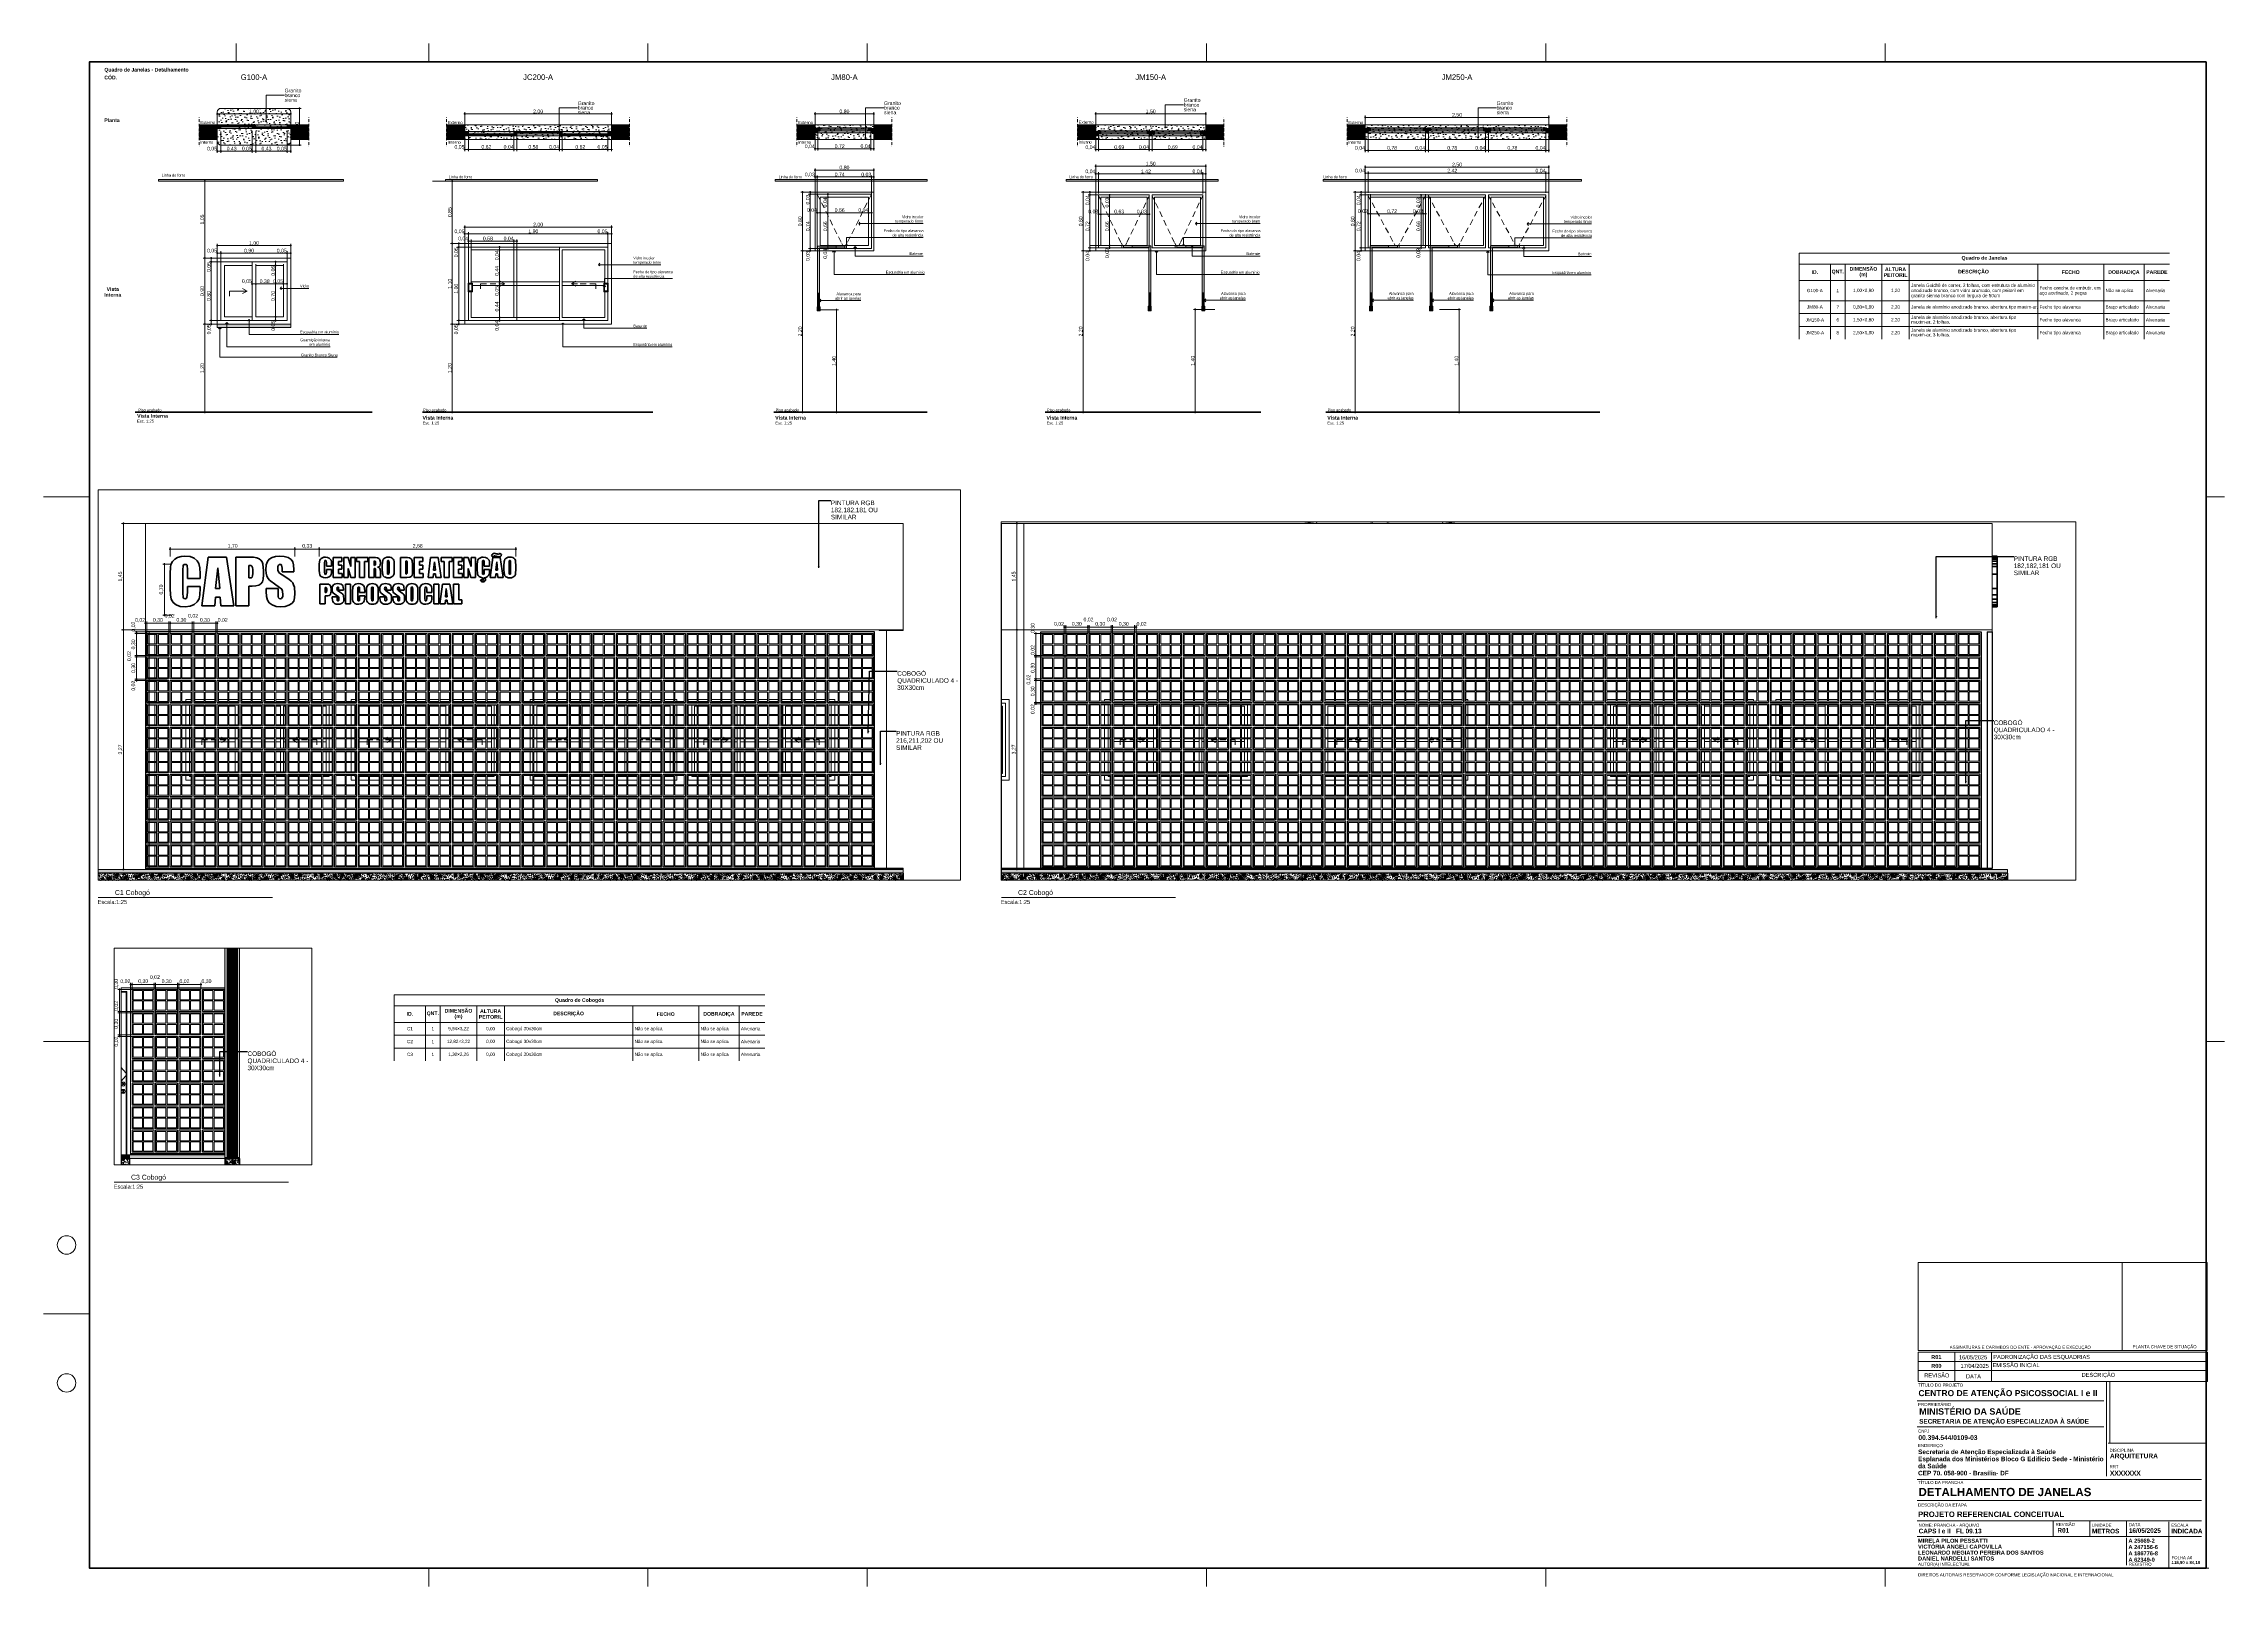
# Paper-space layout 'CAPS I e II_ FL 09.13 DETALHAMENTO DE JANELAS' of a CAD drawing. Header units: metres, sheet in millimetres. Extents: x 0 to 1189, y 0 to 841.
# The model-space entities are those that its viewports show. They can reach past a viewport. Long polylines and large blocks are cut down to what shows.
import ezdxf
from ezdxf.enums import TextEntityAlignment as Align
from ezdxf.xclip import XClip

# ---------------------------------------------------------------- set-up
doc = ezdxf.new("R2010")
doc.units = ezdxf.units.M
doc.header["$MEASUREMENT"] = 0
doc.header["$XCLIPFRAME"] = 0
doc.linetypes.add('Achse', pattern=[0.0023, 0, -0.0008, 0.0015, 0])
doc.linetypes.add('Vazia', pattern=[0.10795, 0, -0.10795, 0, 0, 0, 0, 0, 0, 0, 0, 0, 0])
for name, color, linetype in [('01_Quadro de Janelas - Detalhamento Térreo_2_0', 7, 'Continuous'), ('COTAS EXECUTIVO.EXEC', 7, 'Continuous'), ('LAJES.EST', 7, 'Continuous'), ('PAREDE CONSTRUIR', 7, 'Continuous'), ('TERRENO.ARQ', 7, 'Continuous'), ('VAGAS.ARQ', 7, 'Continuous')]:
    doc.layers.add(name, color=color, linetype=linetype)
for name, color, linetype, lineweight in [('01_Quadro de Janelas - Detalhamento Térreo_2_0_Caneta_No__1', 7, 'Continuous', 35), ('01_Quadro de Janelas - Detalhamento Térreo_2_0_Caneta_No__241', 7, 'Continuous', 13), ('01_Quadro de Janelas - Detalhamento Térreo_2_0_Caneta_No__3', 7, 'Continuous', 25), ('01_Quadro de Janelas - Detalhamento Térreo_2_0_Caneta_No__5', 7, 'Continuous', 15), ('01_Quadro de Janelas - Detalhamento Térreo_2_0_Caneta_No__6', 7, 'Continuous', 13), ('01_Quadro de Janelas - Detalhamento Térreo_2_0_Caneta_No__96', 252, 'Continuous', 0), ('01_Quadro de Janelas - Detalhamento Térreo_2_0_Caneta_No__98', 7, 'Continuous', 0), ('01_Quadro de Janelas - Detalhamento Térreo_2_0_Caneta_No__99', 7, 'Continuous', 20), ('0_Caneta_No__1', 7, 'Continuous', 35), ('0_Caneta_No__241', 7, 'Continuous', 13), ('0_Caneta_No__4', 7, 'Continuous', 20), ('0_Caneta_No__5', 7, 'Continuous', 15), ('0_Caneta_No__6', 7, 'Continuous', 13), ('0_Caneta_No__8', 7, 'Continuous', 9), ('COTAS EXECUTIVO.EXEC_Caneta_No__1', 7, 'Continuous', 35), ('COTAS EXECUTIVO.EXEC_Caneta_No__241', 7, 'Continuous', 13), ('ESTRUTURA-COB.EST_Caneta_No__241', 7, 'Continuous', 13), ('FORRO.EXEC_Caneta_No__241', 7, 'Continuous', 13), ('Janelas Archicad_Caneta_No__241', 7, 'Continuous', 13), ('Janelas Archicad_Caneta_No__3', 7, 'Continuous', 25), ('Janelas Archicad_Caneta_No__43', 44, 'Continuous', 0), ('LAJES.EST_Caneta_No__241', 7, 'Continuous', 13), ('LAJES.EST_Caneta_No__3', 7, 'Continuous', 25), ('NOMES.ARQ_Caneta_No__1', 7, 'Continuous', 35), ('PAREDE CONSTRUIR_Caneta_No__241', 7, 'Continuous', 13), ('PAREDE CONSTRUIR_Caneta_No__3', 7, 'Continuous', 25), ('Portas Archicad_Caneta_No__241', 7, 'Continuous', 13), ('TERRENO.ARQ_Caneta_No__241', 7, 'Continuous', 13)]:
    doc.layers.add(name, color=color, linetype=linetype, lineweight=lineweight)
for name, color, linetype, lineweight, true_color in [('01_Quadro de Janelas - Detalhamento Térreo_2_0_Caneta_No__18', 7, 'Continuous', 0, 0xdfdfdf), ('01_Quadro de Janelas - Detalhamento Térreo_2_0_Caneta_No__25', 7, 'Continuous', 13, 0x982312), ('01_Quadro de Janelas - Detalhamento Térreo_2_0_Caneta_No__9', 7, 'Continuous', 5, 0x020202), ('01_Quadro de Janelas - Detalhamento Térreo_2_0_Caneta_No__95', 7, 'Continuous', 0, 0xaeaeae), ('01_Quadro de Janelas - Detalhamento Térreo_2_0_Caneta_No__97', 7, 'Continuous', 5, 0x6b6b6b), ('COTAS EXECUTIVO.EXEC_Caneta_No__25', 7, 'Continuous', 13, 0x982312), ('Janelas Archicad_Caneta_No__16', 7, 'Continuous', 0, 0xc9c9c9), ('Janelas Archicad_Caneta_No__9', 7, 'Continuous', 5, 0x020202), ('Janelas Archicad_Caneta_No__97', 7, 'Continuous', 5, 0x6b6b6b), ('LAJES.EST_Caneta_No__16', 7, 'Continuous', 0, 0xc9c9c9), ('LAJES.EST_Caneta_No__95', 7, 'Continuous', 0, 0xaeaeae), ('LAJES.EST_Caneta_No__97', 7, 'Continuous', 5, 0x6b6b6b), ('PAREDE CONSTRUIR_Caneta_No__16', 7, 'Continuous', 0, 0xc9c9c9)]:
    doc.layers.add(name, color=color, linetype=linetype, lineweight=lineweight, true_color=true_color)
doc.layers.add('NonPlottable_0', color=7, linetype='Continuous', plot=False)
doc.styles.add('ESTILO_GERADO_1', font='arial.ttf')
doc.styles.add('ESTILO_GERADO_2', font='arial.ttf')
doc.dimstyles.new('ESTILO_GERADO__1', dxfattribs={"dimtxt": 0.05, "dimasz": 0.02375, "dimexe": 0.18, "dimexo": 0.1, "dimgap": 0, "dimtad": 1, "dimtih": 1, "dimtoh": 1, "dimzin": 0, "dimdsep": 46, "dimtxsty": 'ESTILO_GERADO_1', "dimblk": 'ARROWHEAD_11', "dimblk1": 'ARROWHEAD_11', "dimblk2": 'ARROWHEAD_11', "dimcen": 0.09, "dimclrd": 256, "dimclre": 256, "dimclrt": 256, "dimadec": 0, "dimazin": 0, "dimtfac": 1, "dimtdec": 4, "dimtmove": 0, "dimatfit": 3, "dimfxl": 0, "dimtolj": 1, "dimtzin": 0, "dimarcsym": 0})
doc.dimstyles.new('ESTILO_GERADO__2', dxfattribs={"dimtxt": 0.05, "dimasz": 0.02375, "dimexe": 0.18, "dimexo": 0.1, "dimgap": 0, "dimtad": 1, "dimzin": 0, "dimdsep": 46, "dimtxsty": 'ESTILO_GERADO_1', "dimblk": 'ARROWHEAD_11', "dimblk1": 'ARROWHEAD_11', "dimblk2": 'ARROWHEAD_11', "dimcen": 0.09, "dimclrd": 256, "dimclre": 256, "dimclrt": 256, "dimadec": 0, "dimazin": 0, "dimtfac": 1, "dimtdec": 4, "dimtmove": 0, "dimatfit": 3, "dimfxl": 0, "dimtolj": 1, "dimtzin": 0, "dimarcsym": 0})
doc.dimstyles.new('ESTILO_GERADO__3', dxfattribs={"dimtxt": 0.05, "dimasz": 0.02375, "dimexe": 0.18, "dimexo": 0.415631, "dimgap": 0, "dimtad": 1, "dimzin": 0, "dimdsep": 46, "dimtxsty": 'ESTILO_GERADO_1', "dimblk": 'ARROWHEAD_11', "dimblk1": 'ARROWHEAD_11', "dimblk2": 'ARROWHEAD_11', "dimcen": 0.09, "dimclrd": 256, "dimclre": 256, "dimclrt": 256, "dimadec": 0, "dimazin": 0, "dimtfac": 1, "dimtdec": 4, "dimtmove": 0, "dimatfit": 3, "dimfxl": 0, "dimtolj": 1, "dimtzin": 0, "dimarcsym": 0})
doc.dimstyles.new('ESTILO_GERADO__4', dxfattribs={"dimtxt": 0.05, "dimasz": 0.02375, "dimexe": 0.18, "dimexo": 0.415631, "dimgap": 0, "dimtad": 1, "dimtih": 1, "dimtoh": 1, "dimzin": 0, "dimdsep": 46, "dimtxsty": 'ESTILO_GERADO_1', "dimblk": 'ARROWHEAD_11', "dimblk1": 'ARROWHEAD_11', "dimblk2": 'ARROWHEAD_11', "dimcen": 0.09, "dimclrd": 256, "dimclre": 256, "dimclrt": 256, "dimadec": 0, "dimazin": 0, "dimtfac": 1, "dimtdec": 4, "dimtmove": 0, "dimatfit": 3, "dimfxl": 0, "dimtolj": 1, "dimtzin": 0, "dimarcsym": 0})
doc.dimstyles.new('ESTILO_GERADO__5', dxfattribs={"dimtxt": 0.18, "dimasz": 0.0285, "dimexe": 0.18, "dimexo": 0.0625, "dimgap": 0, "dimtad": 0, "dimtih": 1, "dimtoh": 1, "dimdec": 4, "dimzin": 0, "dimdsep": 46, "dimcen": 0.09, "dimadec": 0, "dimazin": 0, "dimtfac": 1, "dimtdec": 4, "dimtmove": 0, "dimatfit": 3, "dimldrblk": 'ARROWHEAD_16', "dimfxl": 0, "dimtolj": 1, "dimtzin": 0, "dimarcsym": 0})
picture_1 = doc.add_image_def('image1.png', size_in_pixel=(1394, 887))
pattern_1 = [(45, (32.0918, 834.0235), (-1.909188, 1.909188), [0, -1.8, 0, -2.7]), (110, (38.0918, 834.0235), (2.53717, 0.923454), [0, -1.32, 0, -2.28])]
pattern_2 = [(45, (32.09184, 828.02347), (-0.3535534, 0.3535534), [])]

# ---------------------------------------------------------------- blocks, each defined once
blk = doc.blocks.new('Desenho_1_1', base_point=(1058.2, 703.3))
at = {"layer": '0_Caneta_No__241', "color": 7, "linetype": 'Continuous', "lineweight": 13, "ltscale": 1000}
for p, q in [((957.2, 700.8), (957.2, 711.8)), ((974.2, 700.8), (974.2, 711.8)), ((982.2, 700.8), (982.2, 711.8)), ((1002.2, 700.8), (1002.2, 711.8)), ((1017.2, 700.8), (1017.2, 711.8)), ((1087.2, 700.8), (1087.2, 711.8)), ((1123.2, 700.8), (1123.2, 711.8)), ((1145.2, 700.8), (1145.2, 711.8)), ((1159.2, 700.8), (1159.2, 711.8)), ((957.2, 700.8), (974.2, 700.8)), ((957.2, 693.8), (957.2, 700.8)), ((957.2, 693.8), (974.2, 693.8)), ((957.2, 686.8), (957.2, 693.8)), ((974.2, 700.8), (982.2, 700.8)), ((974.2, 693.8), (974.2, 700.8)), ((974.2, 693.8), (982.2, 693.8)), ((974.2, 686.8), (974.2, 693.8)), ((982.2, 700.8), (1002.2, 700.8)), ((982.2, 693.8), (982.2, 700.8)), ((982.2, 693.8), (1002.2, 693.8)), ((982.2, 686.8), (982.2, 693.8)), ((1002.2, 700.8), (1017.2, 700.8)), ((1002.2, 693.8), (1002.2, 700.8)), ((1002.2, 693.8), (1017.2, 693.8)), ((1002.2, 686.8), (1002.2, 693.8)), ((1017.2, 700.8), (1087.2, 700.8)), ((1017.2, 693.8), (1017.2, 700.8)), ((1017.2, 693.8), (1087.2, 693.8)), ((1017.2, 686.8), (1017.2, 693.8)), ((1087.2, 700.8), (1123.2, 700.8)), ((1087.2, 693.8), (1087.2, 700.8)), ((1087.2, 693.8), (1123.2, 693.8)), ((1087.2, 686.8), (1087.2, 693.8)), ((1123.2, 700.8), (1145.2, 700.8)), ((1123.2, 693.8), (1123.2, 700.8)), ((1123.2, 693.8), (1145.2, 693.8)), ((1123.2, 686.8), (1123.2, 693.8)), ((1145.2, 700.8), (1159.2, 700.8)), ((1145.2, 693.8), (1145.2, 700.8)), ((1145.2, 693.8), (1159.2, 693.8)), ((1145.2, 686.8), (1145.2, 693.8)), ((1159.2, 693.8), (1159.2, 700.8)), ((1159.2, 686.8), (1159.2, 693.8)), ((957.2, 686.8), (974.2, 686.8)), ((957.2, 679.8), (957.2, 686.8)), ((957.2, 679.8), (974.2, 679.8)), ((974.2, 686.8), (982.2, 686.8)), ((974.2, 679.8), (974.2, 686.8)), ((974.2, 679.8), (982.2, 679.8)), ((982.2, 686.8), (1002.2, 686.8)), ((982.2, 679.8), (982.2, 686.8)), ((982.2, 679.8), (1002.2, 679.8)), ((1002.2, 686.8), (1017.2, 686.8)), ((1002.2, 679.8), (1002.2, 686.8)), ((1002.2, 679.8), (1017.2, 679.8)), ((1017.2, 686.8), (1087.2, 686.8)), ((1017.2, 679.8), (1017.2, 686.8)), ((1017.2, 679.8), (1087.2, 679.8)), ((1087.2, 686.8), (1123.2, 686.8)), ((1087.2, 679.8), (1087.2, 686.8)), ((1087.2, 679.8), (1123.2, 679.8)), ((1123.2, 686.8), (1145.2, 686.8)), ((1123.2, 679.8), (1123.2, 686.8)), ((1123.2, 679.8), (1145.2, 679.8)), ((1145.2, 686.8), (1159.2, 686.8)), ((1145.2, 679.8), (1145.2, 686.8)), ((1145.2, 679.8), (1159.2, 679.8)), ((1159.2, 679.8), (1159.2, 686.8))]:
    blk.add_line(p, q, dxfattribs=at)
at = {"layer": '0_Caneta_No__4', "color": 7, "linetype": 'Continuous', "lineweight": 20, "ltscale": 1000}
for p, q in [((957.2, 726.8), (1159.2, 726.8)), ((957.2, 720.8), (957.2, 726.8)), ((1159.2, 720.8), (1159.2, 726.8)), ((957.2, 720.8), (1159.2, 720.8)), ((957.2, 711.8), (957.2, 720.8)), ((974.2, 711.8), (974.2, 720.8)), ((982.2, 711.8), (982.2, 720.8)), ((1002.2, 711.8), (1002.2, 720.8)), ((1017.2, 711.8), (1017.2, 720.8)), ((1087.2, 711.8), (1087.2, 720.8)), ((1123.2, 711.8), (1123.2, 720.8)), ((1145.2, 711.8), (1145.2, 720.8)), ((1159.2, 711.8), (1159.2, 720.8)), ((957.2, 711.8), (974.2, 711.8)), ((974.2, 711.8), (982.2, 711.8)), ((982.2, 711.8), (1002.2, 711.8)), ((1002.2, 711.8), (1017.2, 711.8)), ((1017.2, 711.8), (1087.2, 711.8)), ((1087.2, 711.8), (1123.2, 711.8)), ((1123.2, 711.8), (1145.2, 711.8)), ((1145.2, 711.8), (1159.2, 711.8))]:
    blk.add_line(p, q, dxfattribs=at)
at = {"layer": '0_Caneta_No__5', "color": 7, "linetype": 'Continuous', "lineweight": 15, "char_height": 2, "attachment_point": 5, "style": 'ESTILO_GERADO_2'}
for s, insert in [('\\A1;{\\pqc;\\fArial|b1|i0|c0|p0;\\W1.000000;ID.}', (965.7, 716.5)), ('\\A1;{\\pqc;\\fArial|b1|i0|c0|p0;\\W1.000000;DESCRIÇÃO}', (1052.2, 716.4)), ('\\A1;{\\pqc;\\fArial|b1|i0|c0|p0;\\W1.000000;Quadro de Janelas }', (1058.2, 723.9)), ('\\A1;{\\pqc;\\fArial|b1|i0|c0|p0;\\W1.000000;FECHO}', (1105.2, 716.4)), ('\\A1;{\\pqc;\\fArial|b1|i0|c0|p0;\\W1.000000;DOBRADIÇA}', (1134.2, 716.2)), ('\\A1;{\\pqc;\\fArial|b1|i0|c0|p0;\\W1.000000;PAREDE}', (1152.2, 716.5))]:
    blk.add_mtext(s, dxfattribs=dict(at, insert=insert))
for s, insert, width, line_spacing_factor in [('\\A1;{\\pqc;\\fArial|b1|i0|c0|p0;\\W1.000000;QNT.}', (978.2, 716.5), 6, 4), ('\\A1;{\\pqc;\\fArial|b1|i0|c0|p0;\\W1.000000;DIMENSÃO (m)}', (992.2, 716.4), 18, 0.901382), ('\\A1;{\\pqc;\\fArial|b1|i0|c0|p0;\\W1.000000;ALTURA PEITORIL}', (1009.7, 716.4), 13, 0.933748)]:
    blk.add_mtext(s, dxfattribs=dict(at, insert=insert, width=width, line_spacing_factor=line_spacing_factor))
at = {"layer": '0_Caneta_No__6', "color": 7, "linetype": 'Continuous', "lineweight": 13, "char_height": 1.8, "style": 'ESTILO_GERADO_1'}
for s, insert, attachment_point in [('\\A1;{\\pqc;\\fArial|b0|i0|c0|p0;\\W1.000000;G100-A}', (965.7, 706.4), 5), ('\\A1;{\\pqc;\\fArial|b0|i0|c0|p0;\\W1.000000;1}', (978.2, 706.4), 5), ('\\A1;{\\pqc;\\fArial|b0|i0|c0|p0;\\W1.000000;1,00×0,90}', (992.2, 706.3), 5), ('\\A1;{\\pqc;\\fArial|b0|i0|c0|p0;\\W1.000000;1,20}', (1009.7, 706.3), 5), ('\\A1;{\\pql;\\fArial|b0|i0|c0|p0;\\W1.000000;Não se aplica}', (1124.2, 706.2), 4), ('\\A1;{\\pql;\\fArial|b0|i0|c0|p0;\\W1.000000;Alvenaria}', (1146.2, 706.4), 4), ('\\A1;{\\pqc;\\fArial|b0|i0|c0|p0;\\W1.000000;JM150-A}', (965.7, 690.4), 5), ('\\A1;{\\pqc;\\fArial|b0|i0|c0|p0;\\W1.000000;JM80-A}', (965.7, 697.4), 5), ('\\A1;{\\pqc;\\fArial|b0|i0|c0|p0;\\W1.000000;7}', (978.2, 697.4), 5), ('\\A1;{\\pqc;\\fArial|b0|i0|c0|p0;\\W1.000000;6}', (978.2, 690.4), 5), ('\\A1;{\\pqc;\\fArial|b0|i0|c0|p0;\\W1.000000;0,80×0,80}', (992.2, 697.3), 5), ('\\A1;{\\pqc;\\fArial|b0|i0|c0|p0;\\W1.000000;1,50×0,80}', (992.2, 690.3), 5), ('\\A1;{\\pqc;\\fArial|b0|i0|c0|p0;\\W1.000000;2,20}', (1009.7, 697.3), 5), ('\\A1;{\\pqc;\\fArial|b0|i0|c0|p0;\\W1.000000;2,20}', (1009.7, 690.3), 5), ('\\A1;{\\pql;\\fArial|b0|i0|c0|p0;\\W1.000000;Janela de alumínio anodizado branco, abertura tipo maxim-ar.}', (1018.2, 697.2), 4), ('\\A1;{\\pql;\\fArial|b0|i0|c0|p0;\\W1.000000;Fecho tipo alavanca}', (1088.2, 697.2), 4), ('\\A1;{\\pql;\\fArial|b0|i0|c0|p0;\\W1.000000;Fecho tipo alavanca}', (1088.2, 690.2), 4), ('\\A1;{\\pql;\\fArial|b0|i0|c0|p0;\\W1.000000;Braço articulado}', (1124.2, 697.2), 4), ('\\A1;{\\pql;\\fArial|b0|i0|c0|p0;\\W1.000000;Braço articulado}', (1124.2, 690.2), 4), ('\\A1;{\\pql;\\fArial|b0|i0|c0|p0;\\W1.000000;Alvenaria}', (1146.2, 697.4), 4), ('\\A1;{\\pql;\\fArial|b0|i0|c0|p0;\\W1.000000;Alvenaria}', (1146.2, 690.4), 4), ('\\A1;{\\pqc;\\fArial|b0|i0|c0|p0;\\W1.000000;JM250-A}', (965.7, 683.4), 5), ('\\A1;{\\pqc;\\fArial|b0|i0|c0|p0;\\W1.000000;8}', (978.2, 683.4), 5), ('\\A1;{\\pqc;\\fArial|b0|i0|c0|p0;\\W1.000000;2,50×0,80}', (992.2, 683.3), 5), ('\\A1;{\\pqc;\\fArial|b0|i0|c0|p0;\\W1.000000;2,20}', (1009.7, 683.3), 5), ('\\A1;{\\pql;\\fArial|b0|i0|c0|p0;\\W1.000000;Fecho tipo alavanca}', (1088.2, 683.2), 4), ('\\A1;{\\pql;\\fArial|b0|i0|c0|p0;\\W1.000000;Braço articulado}', (1124.2, 683.2), 4), ('\\A1;{\\pql;\\fArial|b0|i0|c0|p0;\\W1.000000;Alvenaria}', (1146.2, 683.4), 4)]:
    blk.add_mtext(s, dxfattribs=dict(at, insert=insert, attachment_point=attachment_point))
at = {"layer": '0_Caneta_No__6', "color": 7, "linetype": 'Continuous', "lineweight": 13, "char_height": 1.8, "attachment_point": 4, "style": 'ESTILO_GERADO_1'}
for s, insert, width, line_spacing_factor in [('\\A1;{\\pql;\\fArial|b0|i0|c0|p0;\\W1.000000;Janela Guichê de correr, 2 folhas, com estrutura de alumínio anodizado branco, com vidro aramado, com peitoril em granito sienna branco com largura de 50cm}', (1018.2, 706.2), 68, 0.935731), ('\\A1;{\\pql;\\fArial|b0|i0|c0|p0;\\W1.000000;Fecho concha de embutir, em aço acetinado, 2 peças}', (1088.2, 706.2), 34, 0.92376), ('\\A1;{\\pql;\\fArial|b0|i0|c0|p0;\\W1.000000;Janela de alumínio anodizado branco, abertura tipo maxim-ar, 2 folhas.}', (1018.2, 690.4), 68, 0.840518), ('\\A1;{\\pql;\\fArial|b0|i0|c0|p0;\\W1.000000;Janela de alumínio anodizado branco, abertura tipo maxim-ar, 3 folhas.}', (1018.2, 683.4), 68, 0.841121)]:
    blk.add_mtext(s, dxfattribs=dict(at, insert=insert, width=width, line_spacing_factor=line_spacing_factor))
blk = doc.blocks.new('Desenho_2_2', base_point=(602.1, 730.5))
at = {"layer": '01_Quadro de Janelas - Detalhamento Térreo_2_0', "linetype": 'Continuous', "lineweight": 0, "ltscale": 1000, "true_color": 0xffffff}
for points in [[(94.7, 796.7), (84.8, 796.7), (84.8, 795.9), (93.9, 795.9), (93.9, 789.5), (84.8, 789.5), (84.8, 788.7), (94.7, 788.7)], [(94.7, 796.7), (94.7, 794.7), (96.7, 794.7), (96.7, 796.7)], [(113.7, 796.7), (98.7, 796.7), (98.7, 795.7), (96.7, 795.7), (96.7, 794.7), (113.7, 794.7), (113.7, 795.7)], [(96.7, 796.7), (96.7, 795.7), (98.7, 795.7), (98.7, 796.7)], [(113.7, 795.7), (113.7, 796.7), (98.7, 796.7), (98.7, 795.7)], [(115.7, 795.7), (115.7, 796.7), (113.7, 796.7), (113.7, 795.7)], [(115.7, 794.7), (130.7, 794.7), (130.7, 795.7), (132.7, 795.7), (132.7, 796.7), (115.7, 796.7), (115.7, 795.7)], [(134.7, 794.7), (134.7, 796.7), (132.7, 796.7), (132.7, 794.7)], [(134.7, 796.7), (134.7, 788.7), (144.6, 788.7), (144.6, 789.5), (135.5, 789.5), (135.5, 795.9), (144.6, 795.9), (144.6, 796.7)], [(229.6, 796.7), (219.7, 796.7), (219.7, 795.9), (228.8, 795.9), (228.8, 789.5), (219.7, 789.5), (219.7, 788.7), (229.6, 788.7)], [(309.6, 796.7), (309.6, 788.7), (319.5, 788.7), (319.5, 789.5), (310.4, 789.5), (310.4, 795.9), (319.5, 795.9), (319.5, 796.7)], [(420.6, 796.7), (410.7, 796.7), (410.7, 795.9), (419.8, 795.9), (419.8, 789.5), (410.7, 789.5), (410.7, 788.7), (420.6, 788.7)], [(452.6, 796.7), (452.6, 788.7), (462.5, 788.7), (462.5, 789.5), (453.4, 789.5), (453.4, 795.9), (462.5, 795.9), (462.5, 796.7)], [(573.6, 788.7), (573.6, 796.7), (563.7, 796.7), (563.7, 795.9), (572.8, 795.9), (572.8, 789.5), (563.7, 789.5), (563.7, 788.7)], [(633.6, 788.8), (643.5, 788.8), (643.5, 789.6), (634.4, 789.6), (634.4, 796), (643.5, 796), (643.5, 796.8), (633.6, 796.8)], [(720.6, 796.7), (710.7, 796.7), (710.7, 795.9), (719.8, 795.9), (719.8, 789.5), (710.7, 789.5), (710.7, 788.7), (720.6, 788.7)], [(820.6, 796.7), (820.6, 788.7), (830.5, 788.7), (830.5, 789.5), (821.4, 789.5), (821.4, 795.9), (830.5, 795.9), (830.5, 796.7)], [(113.7, 795.7), (113.7, 794.7), (115.7, 794.7), (115.7, 795.7)], [(115.7, 795.7), (115.7, 794.7), (130.7, 794.7), (130.7, 795.7)], [(132.7, 794.7), (132.7, 795.7), (130.7, 795.7), (130.7, 794.7)], [(229.6, 793.1), (229.6, 790.7), (231.6, 790.7), (231.6, 793.1)], [(258, 793.1), (231.6, 793.1), (231.6, 791.9), (231.6, 790.7), (258, 790.7), (258, 791.9)], [(231.6, 791.9), (231.6, 790.7), (233.2, 790.7), (233.2, 791.9)], [(256.4, 790.7), (256.4, 791.9), (233.2, 791.9), (233.2, 790.7)], [(282.8, 793.1), (256.4, 793.1), (256.4, 791.9), (256.4, 790.7), (282.8, 790.7), (282.8, 791.9)], [(256.4, 793.1), (256.4, 791.9), (258, 791.9), (258, 793.1)], [(258, 790.7), (258, 791.9), (256.4, 791.9), (256.4, 790.7)], [(281.2, 791.9), (281.2, 793.1), (258, 793.1), (258, 791.9)], [(307.6, 793.1), (281.2, 793.1), (281.2, 791.9), (281.2, 790.7), (307.6, 790.7), (307.6, 791.9)], [(282.8, 791.9), (282.8, 793.1), (281.2, 793.1), (281.2, 791.9)], [(281.2, 791.9), (281.2, 790.7), (282.8, 790.7), (282.8, 791.9)], [(306, 790.7), (306, 791.9), (282.8, 791.9), (282.8, 790.7)], [(307.6, 790.7), (307.6, 791.9), (306, 791.9), (306, 790.7)], [(309.6, 790.7), (309.6, 793.1), (307.6, 793.1), (307.6, 790.7)], [(420.6, 794.7), (420.6, 792.3), (422.2, 792.3), (422.2, 793.5), (421.8, 793.5), (421.8, 794.7)], [(421.8, 795.1), (421.8, 793.5), (423.4, 793.5), (423.4, 795.1)], [(449.8, 795.1), (423.4, 795.1), (423.4, 793.5), (422.2, 793.5), (422.2, 792.3), (451, 792.3), (451, 793.5), (449.8, 793.5)], [(449.8, 793.5), (449.8, 795.1), (423.4, 795.1), (423.4, 793.5)], [(451.4, 793.5), (451.4, 795.1), (449.8, 795.1), (449.8, 793.5)], [(452.6, 792.3), (452.6, 794.7), (451.4, 794.7), (451.4, 793.5), (451, 793.5), (451, 792.3)], [(573.6, 793.1), (573.6, 790.7), (575.2, 790.7), (575.2, 791.9), (574.8, 791.9), (574.8, 793.1)], [(574.8, 793.5), (574.8, 791.9), (576.4, 791.9), (576.4, 793.5)], [(601.6, 793.5), (576.4, 793.5), (576.4, 791.9), (575.2, 791.9), (575.2, 790.7), (602.8, 790.7), (602.8, 791.9), (601.6, 791.9)], [(601.6, 791.9), (601.6, 793.5), (576.4, 793.5), (576.4, 791.9)], [(603.2, 791.9), (603.2, 793.5), (601.6, 793.5), (601.6, 791.9)], [(603.6, 790.7), (603.6, 793.1), (603.2, 793.1), (603.2, 791.9), (602.8, 791.9), (602.8, 790.7)], [(603.6, 793.1), (603.6, 790.7), (604.4, 790.7), (604.4, 791.9), (604, 791.9), (604, 793.1)], [(604, 793.5), (604, 791.9), (605.6, 791.9), (605.6, 793.5)], [(630.8, 793.5), (605.6, 793.5), (605.6, 791.9), (604.4, 791.9), (604.4, 790.7), (632, 790.7), (632, 791.9), (630.8, 791.9)], [(630.8, 791.9), (630.8, 793.5), (605.6, 793.5), (605.6, 791.9)], [(632.4, 791.9), (632.4, 793.5), (630.8, 793.5), (630.8, 791.9)], [(633.6, 790.7), (633.6, 793.1), (632.4, 793.1), (632.4, 791.9), (632, 791.9), (632, 790.7)], [(720.6, 792.3), (722.2, 792.3), (722.2, 793.5), (721.8, 793.5), (721.8, 794.7), (720.6, 794.7)], [(721.8, 793.5), (723.4, 793.5), (723.4, 795.1), (721.8, 795.1)], [(723.4, 795.1), (723.4, 793.5), (722.2, 793.5), (722.2, 792.3), (753.4, 792.3), (753.4, 793.5), (752.2, 793.5), (752.2, 795.1)], [(723.4, 793.5), (752.2, 793.5), (752.2, 795.1), (723.4, 795.1)], [(753.8, 795.1), (752.2, 795.1), (752.2, 793.5), (753.8, 793.5)], [(754.2, 794.7), (753.8, 794.7), (753.8, 793.5), (753.4, 793.5), (753.4, 792.3), (754.2, 792.3)], [(754.2, 792.3), (755, 792.3), (755, 793.5), (754.6, 793.5), (754.6, 794.7), (754.2, 794.7)], [(754.6, 793.5), (756.2, 793.5), (756.2, 795.1), (754.6, 795.1)], [(756.2, 795.1), (756.2, 793.5), (755, 793.5), (755, 792.3), (786.2, 792.3), (786.2, 793.5), (785, 793.5), (785, 795.1)], [(756.2, 793.5), (785, 793.5), (785, 795.1), (756.2, 795.1)], [(786.6, 795.1), (785, 795.1), (785, 793.5), (786.6, 793.5)], [(787, 794.7), (786.6, 794.7), (786.6, 793.5), (786.2, 793.5), (786.2, 792.3), (787, 792.3)], [(787, 792.3), (787.8, 792.3), (787.8, 793.5), (787.4, 793.5), (787.4, 794.7), (787, 794.7)], [(787.4, 793.5), (789, 793.5), (789, 795.1), (787.4, 795.1)], [(789, 795.1), (789, 793.5), (787.8, 793.5), (787.8, 792.3), (819, 792.3), (819, 793.5), (817.8, 793.5), (817.8, 795.1)], [(789, 793.5), (817.8, 793.5), (817.8, 795.1), (789, 795.1)], [(819.4, 795.1), (817.8, 795.1), (817.8, 793.5), (819.4, 793.5)], [(820.6, 794.7), (819.4, 794.7), (819.4, 793.5), (819, 793.5), (819, 792.3), (820.6, 792.3)], [(163.5, 766.9), (62.7, 766.9), (62.7, 766.1), (163.5, 766.1)], [(301.9, 766.9), (219.1, 766.9), (219.1, 766.1), (301.9, 766.1)], [(481.7, 766.9), (398.9, 766.9), (398.9, 766.1), (481.7, 766.1)], [(640.3, 766.9), (557.5, 766.9), (557.5, 766.1), (640.3, 766.1)], [(838.4, 766.9), (697.6, 766.9), (697.6, 766.1), (838.4, 766.1)]]:
    blk.add_hatch(color=7, dxfattribs=at).paths.add_polyline_path(points)
at = {"layer": '01_Quadro de Janelas - Detalhamento Térreo_2_0', "linetype": 'Continuous', "lineweight": 0, "ltscale": 1000, "true_color": 0x000000}
for points in [[(121.1, 798.7), (121.1, 798.6), (121.1, 798.5), (121.2, 798.5), (121.3, 798.5), (121.4, 798.5), (121.5, 798.5), (121.6, 798.6), (121.6, 798.7), (121.6, 798.8), (121.5, 798.9), (121.4, 798.9), (121.3, 799), (121.2, 798.9), (121.1, 798.9), (121.1, 798.8)], [(280.9, 794), (280.9, 793.9), (280.9, 793.8), (281, 793.8), (281.1, 793.8), (281.2, 793.8), (281.3, 793.8), (281.3, 793.9), (281.4, 794), (281.3, 794.1), (281.3, 794.2), (281.2, 794.3), (281.1, 794.3), (281, 794.3), (280.9, 794.2), (280.9, 794.1)], [(447.9, 789.8), (447.9, 789.7), (447.9, 789.6), (448, 789.6), (448.1, 789.6), (448.2, 789.6), (448.3, 789.6), (448.3, 789.7), (448.4, 789.8), (448.3, 789.9), (448.3, 790), (448.2, 790), (448.1, 790.1), (448, 790), (447.9, 790), (447.9, 789.9)], [(611.2, 795.3), (611.2, 795.2), (611.3, 795.1), (611.4, 795.1), (611.5, 795.1), (611.5, 795.1), (611.6, 795.1), (611.7, 795.2), (611.7, 795.3), (611.7, 795.4), (611.6, 795.5), (611.5, 795.5), (611.5, 795.6), (611.4, 795.5), (611.3, 795.5), (611.2, 795.4)], [(781.9, 789.8), (781.9, 789.7), (781.9, 789.6), (782, 789.6), (782.1, 789.6), (782.2, 789.6), (782.3, 789.6), (782.3, 789.7), (782.4, 789.8), (782.3, 789.9), (782.3, 790), (782.2, 790), (782.1, 790.1), (782, 790), (781.9, 790), (781.9, 789.9)]]:
    blk.add_hatch(color=18, dxfattribs=at).paths.add_polyline_path(points)
h = blk.add_hatch(dxfattribs=at)
h.set_pattern_fill('common_brick_0002', color=18, style=0, pattern_type=2)
h.set_pattern_definition(pattern_2)
h.paths.add_polyline_path([(93.9, 795.9), (84.8, 795.9), (84.8, 789.5), (93.9, 789.5)])
h = blk.add_hatch(dxfattribs=at)
h.set_pattern_fill('common_brick_0002', color=18, style=0, pattern_type=2)
h.set_pattern_definition(pattern_2)
h.paths.add_polyline_path([(135.5, 795.9), (135.5, 789.5), (144.6, 789.5), (144.6, 795.9)])
h = blk.add_hatch(dxfattribs=at)
h.set_pattern_fill('common_brick_0002', color=18, style=0, pattern_type=2)
h.set_pattern_definition(pattern_2)
h.paths.add_polyline_path([(228.8, 795.9), (219.7, 795.9), (219.7, 789.5), (228.8, 789.5)])
h = blk.add_hatch(dxfattribs=at)
h.set_pattern_fill('common_brick_0002', color=18, style=0, pattern_type=2)
h.set_pattern_definition(pattern_2)
h.paths.add_polyline_path([(310.4, 795.9), (310.4, 789.5), (319.5, 789.5), (319.5, 795.9)])
h = blk.add_hatch(dxfattribs=at)
h.set_pattern_fill('common_brick_0002', color=18, style=0, pattern_type=2)
h.set_pattern_definition(pattern_2)
h.paths.add_polyline_path([(419.8, 795.9), (410.7, 795.9), (410.7, 789.5), (419.8, 789.5)])
h = blk.add_hatch(dxfattribs=at)
h.set_pattern_fill('common_brick_0002', color=18, style=0, pattern_type=2)
h.set_pattern_definition(pattern_2)
h.paths.add_polyline_path([(453.4, 795.9), (453.4, 789.5), (462.5, 789.5), (462.5, 795.9)])
h = blk.add_hatch(dxfattribs=at)
h.set_pattern_fill('common_brick_0002', color=18, style=0, pattern_type=2)
h.set_pattern_definition(pattern_2)
h.paths.add_polyline_path([(572.8, 789.5), (572.8, 795.9), (563.7, 795.9), (563.7, 789.5)])
h = blk.add_hatch(dxfattribs=at)
h.set_pattern_fill('common_brick_0002', color=18, style=0, pattern_type=2)
h.set_pattern_definition(pattern_2)
h.paths.add_polyline_path([(634.4, 789.6), (643.5, 789.6), (643.5, 796), (634.4, 796)])
h = blk.add_hatch(dxfattribs=at)
h.set_pattern_fill('common_brick_0002', color=18, style=0, pattern_type=2)
h.set_pattern_definition(pattern_2)
h.paths.add_polyline_path([(719.8, 795.9), (710.7, 795.9), (710.7, 789.5), (719.8, 789.5)])
h = blk.add_hatch(dxfattribs=at)
h.set_pattern_fill('common_brick_0002', color=18, style=0, pattern_type=2)
h.set_pattern_definition(pattern_2)
h.paths.add_polyline_path([(821.4, 795.9), (821.4, 789.5), (830.5, 789.5), (830.5, 795.9)])
at = {"layer": '01_Quadro de Janelas - Detalhamento Térreo_2_0_Caneta_No__18', "linetype": 'Continuous', "lineweight": 0, "ltscale": 1000, "true_color": 0xdfdfdf}
blk.add_hatch(color=254, dxfattribs=at).paths.add_polyline_path([(134.7, 688.1), (94.6, 688.1), (94.6, 686.3), (134.7, 686.3)])
at = {"layer": '01_Quadro de Janelas - Detalhamento Térreo_2_0_Caneta_No__25', "linetype": 'Continuous', "lineweight": 13, "ltscale": 1000, "true_color": 0x982312}
for points in [[(94.4, 802.7), (94.4, 802.6), (94.5, 802.5), (94.6, 802.5), (94.7, 802.5), (94.8, 802.5), (94.8, 802.5), (94.9, 802.6), (94.9, 802.7), (94.9, 802.8), (94.8, 802.9), (94.8, 802.9), (94.7, 803), (94.6, 802.9), (94.5, 802.9), (94.4, 802.8)], [(134.4, 802.7), (134.4, 802.6), (134.5, 802.5), (134.6, 802.5), (134.7, 802.5), (134.8, 802.5), (134.8, 802.5), (134.9, 802.6), (134.9, 802.7), (134.9, 802.8), (134.8, 802.9), (134.8, 802.9), (134.7, 803), (134.6, 802.9), (134.5, 802.9), (134.4, 802.8)], [(139.2, 805.7), (139.3, 805.6), (139.3, 805.5), (139.4, 805.5), (139.5, 805.5), (139.6, 805.5), (139.7, 805.5), (139.7, 805.6), (139.7, 805.7), (139.7, 805.8), (139.7, 805.9), (139.6, 805.9), (139.5, 806), (139.4, 805.9), (139.3, 805.9), (139.3, 805.8)], [(229.3, 802.7), (229.4, 802.6), (229.4, 802.5), (229.5, 802.5), (229.6, 802.5), (229.7, 802.5), (229.8, 802.5), (229.8, 802.6), (229.8, 802.7), (229.8, 802.8), (229.8, 802.9), (229.7, 802.9), (229.6, 803), (229.5, 802.9), (229.4, 802.9), (229.4, 802.8)], [(309.3, 802.7), (309.4, 802.6), (309.4, 802.5), (309.5, 802.5), (309.6, 802.5), (309.7, 802.5), (309.8, 802.5), (309.8, 802.6), (309.8, 802.7), (309.8, 802.8), (309.8, 802.9), (309.7, 802.9), (309.6, 803), (309.5, 802.9), (309.4, 802.9), (309.4, 802.8)], [(420.3, 802.7), (420.4, 802.6), (420.4, 802.5), (420.5, 802.5), (420.6, 802.5), (420.7, 802.5), (420.8, 802.5), (420.8, 802.6), (420.8, 802.7), (420.8, 802.8), (420.8, 802.9), (420.7, 802.9), (420.6, 803), (420.5, 802.9), (420.4, 802.9), (420.4, 802.8)], [(452.3, 802.7), (452.4, 802.6), (452.4, 802.5), (452.5, 802.5), (452.6, 802.5), (452.7, 802.5), (452.8, 802.5), (452.8, 802.6), (452.8, 802.7), (452.8, 802.8), (452.8, 802.9), (452.7, 802.9), (452.6, 803), (452.5, 802.9), (452.4, 802.9), (452.4, 802.8)], [(573.3, 802.7), (573.4, 802.6), (573.4, 802.5), (573.5, 802.5), (573.6, 802.5), (573.7, 802.5), (573.8, 802.5), (573.8, 802.6), (573.8, 802.7), (573.8, 802.8), (573.8, 802.9), (573.7, 802.9), (573.6, 803), (573.5, 802.9), (573.4, 802.9), (573.4, 802.8)], [(633.3, 802.7), (633.4, 802.6), (633.4, 802.5), (633.5, 802.5), (633.6, 802.5), (633.7, 802.5), (633.8, 802.5), (633.8, 802.6), (633.8, 802.7), (633.8, 802.8), (633.8, 802.9), (633.7, 802.9), (633.6, 803), (633.5, 802.9), (633.4, 802.9), (633.4, 802.8)], [(720.3, 800.8), (720.4, 800.7), (720.4, 800.6), (720.5, 800.6), (720.6, 800.6), (720.7, 800.6), (720.8, 800.6), (720.8, 800.7), (720.8, 800.8), (720.8, 800.9), (720.8, 801), (720.7, 801.1), (720.6, 801.1), (720.5, 801.1), (720.4, 801), (720.4, 800.9)], [(820.3, 800.8), (820.4, 800.7), (820.4, 800.6), (820.5, 800.6), (820.6, 800.6), (820.7, 800.6), (820.8, 800.6), (820.8, 800.7), (820.8, 800.8), (820.8, 800.9), (820.8, 801), (820.7, 801.1), (820.6, 801.1), (820.5, 801.1), (820.4, 801), (820.4, 800.9)], [(139.2, 785.7), (139.3, 785.6), (139.3, 785.5), (139.4, 785.5), (139.5, 785.5), (139.6, 785.5), (139.7, 785.5), (139.7, 785.6), (139.7, 785.7), (139.7, 785.8), (139.7, 785.9), (139.6, 785.9), (139.5, 786), (139.4, 785.9), (139.3, 785.9), (139.3, 785.8)], [(94.4, 782.4), (94.4, 782.3), (94.5, 782.2), (94.6, 782.2), (94.7, 782.1), (94.8, 782.2), (94.8, 782.2), (94.9, 782.3), (94.9, 782.4), (94.9, 782.5), (94.8, 782.6), (94.8, 782.6), (94.7, 782.6), (94.6, 782.6), (94.5, 782.6), (94.4, 782.5)], [(96.4, 782.4), (96.4, 782.3), (96.5, 782.2), (96.6, 782.2), (96.7, 782.1), (96.8, 782.2), (96.8, 782.2), (96.9, 782.3), (96.9, 782.4), (96.9, 782.5), (96.8, 782.6), (96.8, 782.6), (96.7, 782.6), (96.6, 782.6), (96.5, 782.6), (96.4, 782.5)], [(113.4, 782.4), (113.4, 782.3), (113.5, 782.2), (113.6, 782.2), (113.7, 782.1), (113.8, 782.2), (113.8, 782.2), (113.9, 782.3), (113.9, 782.4), (113.9, 782.5), (113.8, 782.6), (113.8, 782.6), (113.7, 782.6), (113.6, 782.6), (113.5, 782.6), (113.4, 782.5)], [(115.4, 782.4), (115.4, 782.3), (115.5, 782.2), (115.6, 782.2), (115.7, 782.1), (115.8, 782.2), (115.8, 782.2), (115.9, 782.3), (115.9, 782.4), (115.9, 782.5), (115.8, 782.6), (115.8, 782.6), (115.7, 782.6), (115.6, 782.6), (115.5, 782.6), (115.4, 782.5)], [(132.4, 782.4), (132.4, 782.3), (132.5, 782.2), (132.6, 782.2), (132.7, 782.1), (132.8, 782.2), (132.8, 782.2), (132.9, 782.3), (132.9, 782.4), (132.9, 782.5), (132.8, 782.6), (132.8, 782.6), (132.7, 782.6), (132.6, 782.6), (132.5, 782.6), (132.4, 782.5)], [(134.4, 782.4), (134.4, 782.3), (134.5, 782.2), (134.6, 782.2), (134.7, 782.1), (134.8, 782.2), (134.8, 782.2), (134.9, 782.3), (134.9, 782.4), (134.9, 782.5), (134.8, 782.6), (134.8, 782.6), (134.7, 782.6), (134.6, 782.6), (134.5, 782.6), (134.4, 782.5)], [(229.3, 783.3), (229.4, 783.2), (229.4, 783.1), (229.5, 783), (229.6, 783), (229.7, 783), (229.8, 783.1), (229.8, 783.2), (229.8, 783.3), (229.8, 783.4), (229.8, 783.4), (229.7, 783.5), (229.6, 783.5), (229.5, 783.5), (229.4, 783.4), (229.4, 783.4)], [(231.3, 783.3), (231.4, 783.2), (231.4, 783.1), (231.5, 783), (231.6, 783), (231.7, 783), (231.8, 783.1), (231.8, 783.2), (231.8, 783.3), (231.8, 783.4), (231.8, 783.4), (231.7, 783.5), (231.6, 783.5), (231.5, 783.5), (231.4, 783.4), (231.4, 783.4)], [(256.1, 783.3), (256.2, 783.2), (256.2, 783.1), (256.3, 783), (256.4, 783), (256.5, 783), (256.6, 783.1), (256.6, 783.2), (256.6, 783.3), (256.6, 783.4), (256.6, 783.4), (256.5, 783.5), (256.4, 783.5), (256.3, 783.5), (256.2, 783.4), (256.2, 783.4)], [(257.7, 783.3), (257.8, 783.2), (257.8, 783.1), (257.9, 783), (258, 783), (258.1, 783), (258.2, 783.1), (258.2, 783.2), (258.2, 783.3), (258.2, 783.4), (258.2, 783.4), (258.1, 783.5), (258, 783.5), (257.9, 783.5), (257.8, 783.4), (257.8, 783.4)], [(280.9, 783.3), (281, 783.2), (281, 783.1), (281.1, 783), (281.2, 783), (281.3, 783), (281.4, 783.1), (281.4, 783.2), (281.4, 783.3), (281.4, 783.4), (281.4, 783.4), (281.3, 783.5), (281.2, 783.5), (281.1, 783.5), (281, 783.4), (281, 783.4)], [(282.5, 783.3), (282.6, 783.2), (282.6, 783.1), (282.7, 783), (282.8, 783), (282.9, 783), (283, 783.1), (283, 783.2), (283, 783.3), (283, 783.4), (283, 783.4), (282.9, 783.5), (282.8, 783.5), (282.7, 783.5), (282.6, 783.4), (282.6, 783.4)], [(307.3, 783.3), (307.4, 783.2), (307.4, 783.1), (307.5, 783), (307.6, 783), (307.7, 783), (307.8, 783.1), (307.8, 783.2), (307.8, 783.3), (307.8, 783.4), (307.8, 783.4), (307.7, 783.5), (307.6, 783.5), (307.5, 783.5), (307.4, 783.4), (307.4, 783.4)], [(309.3, 783.3), (309.4, 783.2), (309.4, 783.1), (309.5, 783), (309.6, 783), (309.7, 783), (309.8, 783.1), (309.8, 783.2), (309.8, 783.3), (309.8, 783.4), (309.8, 783.4), (309.7, 783.5), (309.6, 783.5), (309.5, 783.5), (309.4, 783.4), (309.4, 783.4)], [(420.3, 783.7), (420.4, 783.6), (420.4, 783.5), (420.5, 783.5), (420.6, 783.5), (420.7, 783.5), (420.8, 783.5), (420.8, 783.6), (420.8, 783.7), (420.8, 783.8), (420.8, 783.9), (420.7, 783.9), (420.6, 784), (420.5, 783.9), (420.4, 783.9), (420.4, 783.8)], [(421.9, 783.7), (422, 783.6), (422, 783.5), (422.1, 783.5), (422.2, 783.5), (422.3, 783.5), (422.4, 783.5), (422.4, 783.6), (422.4, 783.7), (422.4, 783.8), (422.4, 783.9), (422.3, 783.9), (422.2, 784), (422.1, 783.9), (422, 783.9), (422, 783.8)], [(450.7, 783.7), (450.8, 783.6), (450.8, 783.5), (450.9, 783.5), (451, 783.5), (451.1, 783.5), (451.2, 783.5), (451.2, 783.6), (451.2, 783.7), (451.2, 783.8), (451.2, 783.9), (451.1, 783.9), (451, 784), (450.9, 783.9), (450.8, 783.9), (450.8, 783.8)], [(452.3, 783.7), (452.4, 783.6), (452.4, 783.5), (452.5, 783.5), (452.6, 783.5), (452.7, 783.5), (452.8, 783.5), (452.8, 783.6), (452.8, 783.7), (452.8, 783.8), (452.8, 783.9), (452.7, 783.9), (452.6, 784), (452.5, 783.9), (452.4, 783.9), (452.4, 783.8)], [(573.3, 783.2), (573.4, 783.1), (573.4, 783), (573.5, 783), (573.6, 782.9), (573.7, 783), (573.8, 783), (573.8, 783.1), (573.8, 783.2), (573.8, 783.3), (573.8, 783.4), (573.7, 783.4), (573.6, 783.4), (573.5, 783.4), (573.4, 783.4), (573.4, 783.3)], [(573.3, 774.2), (573.4, 774.1), (573.4, 774), (573.5, 774), (573.6, 774), (573.7, 774), (573.8, 774), (573.8, 774.1), (573.8, 774.2), (573.8, 774.3), (573.8, 774.4), (573.7, 774.4), (573.6, 774.5), (573.5, 774.4), (573.4, 774.4), (573.4, 774.3)], [(574.9, 783.2), (575, 783.1), (575, 783), (575.1, 783), (575.2, 782.9), (575.3, 783), (575.4, 783), (575.4, 783.1), (575.4, 783.2), (575.4, 783.3), (575.4, 783.4), (575.3, 783.4), (575.2, 783.4), (575.1, 783.4), (575, 783.4), (575, 783.3)], [(602.5, 783.2), (602.6, 783.1), (602.6, 783), (602.7, 783), (602.8, 782.9), (602.9, 783), (603, 783), (603, 783.1), (603, 783.2), (603, 783.3), (603, 783.4), (602.9, 783.4), (602.8, 783.4), (602.7, 783.4), (602.6, 783.4), (602.6, 783.3)], [(604.1, 783.2), (604.2, 783.1), (604.2, 783), (604.3, 783), (604.4, 782.9), (604.5, 783), (604.6, 783), (604.6, 783.1), (604.6, 783.2), (604.6, 783.3), (604.6, 783.4), (604.5, 783.4), (604.4, 783.4), (604.3, 783.4), (604.2, 783.4), (604.2, 783.3)], [(631.7, 783.2), (631.8, 783.1), (631.8, 783), (631.9, 783), (632, 782.9), (632.1, 783), (632.2, 783), (632.2, 783.1), (632.2, 783.2), (632.2, 783.3), (632.2, 783.4), (632.1, 783.4), (632, 783.4), (631.9, 783.4), (631.8, 783.4), (631.8, 783.3)], [(633.3, 783.2), (633.4, 783.1), (633.4, 783), (633.5, 783), (633.6, 782.9), (633.7, 783), (633.8, 783), (633.8, 783.1), (633.8, 783.2), (633.8, 783.3), (633.8, 783.4), (633.7, 783.4), (633.6, 783.4), (633.5, 783.4), (633.4, 783.4), (633.4, 783.3)], [(633.3, 774.2), (633.4, 774.1), (633.4, 774), (633.5, 774), (633.6, 774), (633.7, 774), (633.8, 774), (633.8, 774.1), (633.8, 774.2), (633.8, 774.3), (633.8, 774.4), (633.7, 774.4), (633.6, 774.5), (633.5, 774.4), (633.4, 774.4), (633.4, 774.3)], [(720.3, 782.8), (720.4, 782.7), (720.4, 782.6), (720.5, 782.6), (720.6, 782.6), (720.7, 782.6), (720.8, 782.6), (720.8, 782.7), (720.8, 782.8), (720.8, 782.9), (720.8, 783), (720.7, 783), (720.6, 783.1), (720.5, 783), (720.4, 783), (720.4, 782.9)], [(720.3, 773.7), (720.4, 773.6), (720.4, 773.5), (720.5, 773.4), (720.6, 773.4), (720.7, 773.4), (720.8, 773.5), (720.8, 773.6), (720.8, 773.7), (720.8, 773.7), (720.8, 773.8), (720.7, 773.9), (720.6, 773.9), (720.5, 773.9), (720.4, 773.8), (720.4, 773.7)], [(721.9, 782.8), (722, 782.7), (722, 782.6), (722.1, 782.6), (722.2, 782.6), (722.3, 782.6), (722.4, 782.6), (722.4, 782.7), (722.4, 782.8), (722.4, 782.9), (722.4, 783), (722.3, 783), (722.2, 783.1), (722.1, 783), (722, 783), (722, 782.9)], [(753.1, 782.8), (753.2, 782.7), (753.2, 782.6), (753.3, 782.6), (753.4, 782.6), (753.5, 782.6), (753.6, 782.6), (753.6, 782.7), (753.6, 782.8), (753.6, 782.9), (753.6, 783), (753.5, 783), (753.4, 783.1), (753.3, 783), (753.2, 783), (753.2, 782.9)], [(754.7, 782.8), (754.8, 782.7), (754.8, 782.6), (754.9, 782.6), (755, 782.6), (755.1, 782.6), (755.2, 782.6), (755.2, 782.7), (755.2, 782.8), (755.2, 782.9), (755.2, 783), (755.1, 783), (755, 783.1), (754.9, 783), (754.8, 783), (754.8, 782.9)], [(785.9, 782.8), (786, 782.7), (786, 782.6), (786.1, 782.6), (786.2, 782.6), (786.3, 782.6), (786.4, 782.6), (786.4, 782.7), (786.4, 782.8), (786.4, 782.9), (786.4, 783), (786.3, 783), (786.2, 783.1), (786.1, 783), (786, 783), (786, 782.9)], [(787.5, 782.8), (787.6, 782.7), (787.6, 782.6), (787.7, 782.6), (787.8, 782.6), (787.9, 782.6), (788, 782.6), (788, 782.7), (788, 782.8), (788, 782.9), (788, 783), (787.9, 783), (787.8, 783.1), (787.7, 783), (787.6, 783), (787.6, 782.9)], [(818.7, 782.8), (818.8, 782.7), (818.8, 782.6), (818.9, 782.6), (819, 782.6), (819.1, 782.6), (819.2, 782.6), (819.2, 782.7), (819.2, 782.8), (819.2, 782.9), (819.2, 783), (819.1, 783), (819, 783.1), (818.9, 783), (818.8, 783), (818.8, 782.9)], [(820.3, 782.8), (820.4, 782.7), (820.4, 782.6), (820.5, 782.6), (820.6, 782.6), (820.7, 782.6), (820.8, 782.6), (820.8, 782.7), (820.8, 782.8), (820.8, 782.9), (820.8, 783), (820.7, 783), (820.6, 783.1), (820.5, 783), (820.4, 783), (820.4, 782.9)], [(820.3, 773.7), (820.4, 773.6), (820.4, 773.5), (820.5, 773.4), (820.6, 773.4), (820.7, 773.4), (820.8, 773.5), (820.8, 773.6), (820.8, 773.7), (820.8, 773.7), (820.8, 773.8), (820.7, 773.9), (820.6, 773.9), (820.5, 773.9), (820.4, 773.8), (820.4, 773.7)], [(87.6, 766.1), (87.6, 766), (87.7, 765.9), (87.8, 765.9), (87.9, 765.8), (88, 765.9), (88, 765.9), (88.1, 766), (88.1, 766.1), (88.1, 766.2), (88, 766.3), (88, 766.3), (87.9, 766.3), (87.8, 766.3), (87.7, 766.3), (87.6, 766.2)], [(222.5, 766.1), (222.6, 766), (222.6, 765.9), (222.7, 765.9), (222.8, 765.8), (222.9, 765.9), (223, 765.9), (223, 766), (223, 766.1), (223, 766.2), (223, 766.3), (222.9, 766.3), (222.8, 766.3), (222.7, 766.3), (222.6, 766.3), (222.6, 766.2)], [(420.3, 772.1), (420.4, 772), (420.4, 771.9), (420.5, 771.9), (420.6, 771.8), (420.7, 771.9), (420.8, 771.9), (420.8, 772), (420.8, 772.1), (420.8, 772.2), (420.8, 772.3), (420.7, 772.3), (420.6, 772.3), (420.5, 772.3), (420.4, 772.3), (420.4, 772.2)], [(420.3, 768.3), (420.4, 768.2), (420.4, 768.1), (420.5, 768.1), (420.6, 768.1), (420.7, 768.1), (420.8, 768.1), (420.8, 768.2), (420.8, 768.3), (420.8, 768.4), (420.8, 768.5), (420.7, 768.5), (420.6, 768.6), (420.5, 768.5), (420.4, 768.5), (420.4, 768.4)], [(421.5, 768.3), (421.6, 768.2), (421.6, 768.1), (421.7, 768.1), (421.8, 768.1), (421.9, 768.1), (422, 768.1), (422, 768.2), (422, 768.3), (422, 768.4), (422, 768.5), (421.9, 768.5), (421.8, 768.6), (421.7, 768.5), (421.6, 768.5), (421.6, 768.4)], [(451.1, 768.3), (451.2, 768.2), (451.2, 768.1), (451.3, 768.1), (451.4, 768.1), (451.5, 768.1), (451.6, 768.1), (451.6, 768.2), (451.6, 768.3), (451.6, 768.4), (451.6, 768.5), (451.5, 768.5), (451.4, 768.6), (451.3, 768.5), (451.2, 768.5), (451.2, 768.4)], [(452.3, 772.1), (452.4, 772), (452.4, 771.9), (452.5, 771.9), (452.6, 771.8), (452.7, 771.9), (452.8, 771.9), (452.8, 772), (452.8, 772.1), (452.8, 772.2), (452.8, 772.3), (452.7, 772.3), (452.6, 772.3), (452.5, 772.3), (452.4, 772.3), (452.4, 772.2)], [(452.3, 768.3), (452.4, 768.2), (452.4, 768.1), (452.5, 768.1), (452.6, 768.1), (452.7, 768.1), (452.8, 768.1), (452.8, 768.2), (452.8, 768.3), (452.8, 768.4), (452.8, 768.5), (452.7, 768.5), (452.6, 768.6), (452.5, 768.5), (452.4, 768.5), (452.4, 768.4)], [(573.3, 770), (573.4, 769.9), (573.4, 769.8), (573.5, 769.8), (573.6, 769.8), (573.7, 769.8), (573.8, 769.8), (573.8, 769.9), (573.8, 770), (573.8, 770.1), (573.8, 770.2), (573.7, 770.2), (573.6, 770.3), (573.5, 770.2), (573.4, 770.2), (573.4, 770.1)], [(574.9, 770), (575, 769.9), (575, 769.8), (575.1, 769.8), (575.2, 769.8), (575.3, 769.8), (575.4, 769.8), (575.4, 769.9), (575.4, 770), (575.4, 770.1), (575.4, 770.2), (575.3, 770.2), (575.2, 770.3), (575.1, 770.2), (575, 770.2), (575, 770.1)], [(631.7, 770), (631.8, 769.9), (631.8, 769.8), (631.9, 769.8), (632, 769.8), (632.1, 769.8), (632.2, 769.8), (632.2, 769.9), (632.2, 770), (632.2, 770.1), (632.2, 770.2), (632.1, 770.2), (632, 770.3), (631.9, 770.2), (631.8, 770.2), (631.8, 770.1)], [(633.3, 770), (633.4, 769.9), (633.4, 769.8), (633.5, 769.8), (633.6, 769.8), (633.7, 769.8), (633.8, 769.8), (633.8, 769.9), (633.8, 770), (633.8, 770.1), (633.8, 770.2), (633.7, 770.2), (633.6, 770.3), (633.5, 770.2), (633.4, 770.2), (633.4, 770.1)], [(720.3, 770.4), (720.4, 770.3), (720.4, 770.2), (720.5, 770.1), (720.6, 770.1), (720.7, 770.1), (720.8, 770.2), (720.8, 770.3), (720.8, 770.4), (720.8, 770.5), (720.8, 770.6), (720.7, 770.6), (720.6, 770.6), (720.5, 770.6), (720.4, 770.6), (720.4, 770.5)], [(721.9, 770.4), (722, 770.3), (722, 770.2), (722.1, 770.1), (722.2, 770.1), (722.3, 770.1), (722.4, 770.2), (722.4, 770.3), (722.4, 770.4), (722.4, 770.5), (722.4, 770.6), (722.3, 770.6), (722.2, 770.6), (722.1, 770.6), (722, 770.6), (722, 770.5)], [(818.7, 770.4), (818.8, 770.3), (818.8, 770.2), (818.9, 770.1), (819, 770.1), (819.1, 770.1), (819.2, 770.2), (819.2, 770.3), (819.2, 770.4), (819.2, 770.5), (819.2, 770.6), (819.1, 770.6), (819, 770.6), (818.9, 770.6), (818.8, 770.6), (818.8, 770.5)], [(820.3, 770.4), (820.4, 770.3), (820.4, 770.2), (820.5, 770.1), (820.6, 770.1), (820.7, 770.1), (820.8, 770.2), (820.8, 770.3), (820.8, 770.4), (820.8, 770.5), (820.8, 770.6), (820.7, 770.6), (820.6, 770.6), (820.5, 770.6), (820.4, 770.6), (820.4, 770.5)], [(413.5, 760.1), (413.6, 760), (413.6, 759.9), (413.7, 759.9), (413.8, 759.8), (413.9, 759.9), (414, 759.9), (414, 760), (414, 760.1), (414, 760.2), (414, 760.3), (413.9, 760.3), (413.8, 760.3), (413.7, 760.3), (413.6, 760.3), (413.6, 760.2)], [(417.8, 760.1), (417.8, 760), (417.8, 759.9), (417.9, 759.9), (418, 759.8), (418.1, 759.9), (418.2, 759.9), (418.2, 760), (418.3, 760.1), (418.2, 760.2), (418.2, 760.3), (418.1, 760.3), (418, 760.3), (417.9, 760.3), (417.8, 760.3), (417.8, 760.2)], [(417.8, 758.9), (417.8, 758.8), (417.8, 758.7), (417.9, 758.7), (418, 758.6), (418.1, 758.7), (418.2, 758.7), (418.2, 758.8), (418.3, 758.9), (418.2, 759), (418.2, 759.1), (418.1, 759.1), (418, 759.1), (417.9, 759.1), (417.8, 759.1), (417.8, 759)], [(421.5, 748.8), (421.6, 748.7), (421.6, 748.7), (421.7, 748.6), (421.8, 748.6), (421.9, 748.6), (422, 748.7), (422, 748.7), (422, 748.8), (422, 748.9), (422, 749), (421.9, 749.1), (421.8, 749.1), (421.7, 749.1), (421.6, 749), (421.6, 748.9)], [(423.1, 748.8), (423.2, 748.7), (423.2, 748.7), (423.3, 748.6), (423.4, 748.6), (423.5, 748.6), (423.6, 748.7), (423.6, 748.7), (423.6, 748.8), (423.6, 748.9), (423.6, 749), (423.5, 749.1), (423.4, 749.1), (423.3, 749.1), (423.2, 749), (423.2, 748.9)], [(427.3, 758.9), (427.3, 758.8), (427.4, 758.7), (427.5, 758.7), (427.6, 758.6), (427.7, 758.7), (427.7, 758.7), (427.8, 758.8), (427.8, 758.9), (427.8, 759), (427.7, 759.1), (427.7, 759.1), (427.6, 759.1), (427.5, 759.1), (427.4, 759.1), (427.3, 759)], [(427.3, 757.3), (427.3, 757.2), (427.4, 757.1), (427.5, 757.1), (427.6, 757), (427.7, 757.1), (427.7, 757.1), (427.8, 757.2), (427.8, 757.3), (427.8, 757.4), (427.7, 757.5), (427.7, 757.5), (427.6, 757.5), (427.5, 757.5), (427.4, 757.5), (427.3, 757.4)], [(449.5, 748.8), (449.6, 748.7), (449.6, 748.7), (449.7, 748.6), (449.8, 748.6), (449.9, 748.6), (450, 748.7), (450, 748.7), (450, 748.8), (450, 748.9), (450, 749), (449.9, 749.1), (449.8, 749.1), (449.7, 749.1), (449.6, 749), (449.6, 748.9)], [(451.1, 748.8), (451.2, 748.7), (451.2, 748.7), (451.3, 748.6), (451.4, 748.6), (451.5, 748.6), (451.6, 748.7), (451.6, 748.7), (451.6, 748.8), (451.6, 748.9), (451.6, 749), (451.5, 749.1), (451.4, 749.1), (451.3, 749.1), (451.2, 749), (451.2, 748.9)], [(566.5, 760.1), (566.6, 760), (566.6, 759.9), (566.7, 759.9), (566.8, 759.8), (566.9, 759.9), (567, 759.9), (567, 760), (567, 760.1), (567, 760.2), (567, 760.3), (566.9, 760.3), (566.8, 760.3), (566.7, 760.3), (566.6, 760.3), (566.6, 760.2)], [(570.3, 760.1), (570.3, 760), (570.3, 759.9), (570.4, 759.9), (570.5, 759.8), (570.6, 759.9), (570.7, 759.9), (570.7, 760), (570.8, 760.1), (570.7, 760.2), (570.7, 760.3), (570.6, 760.3), (570.5, 760.3), (570.4, 760.3), (570.3, 760.3), (570.3, 760.2)], [(570.3, 758.5), (570.3, 758.4), (570.3, 758.3), (570.4, 758.3), (570.5, 758.2), (570.6, 758.3), (570.7, 758.3), (570.7, 758.4), (570.8, 758.5), (570.7, 758.6), (570.7, 758.7), (570.6, 758.7), (570.5, 758.7), (570.4, 758.7), (570.3, 758.7), (570.3, 758.6)], [(581, 758.5), (581, 758.4), (581, 758.3), (581.1, 758.3), (581.2, 758.2), (581.3, 758.3), (581.4, 758.3), (581.4, 758.4), (581.5, 758.5), (581.4, 758.6), (581.4, 758.7), (581.3, 758.7), (581.2, 758.7), (581.1, 758.7), (581, 758.7), (581, 758.6)], [(581, 757.3), (581, 757.2), (581, 757.1), (581.1, 757.1), (581.2, 757), (581.3, 757.1), (581.4, 757.1), (581.4, 757.2), (581.5, 757.3), (581.4, 757.4), (581.4, 757.5), (581.3, 757.5), (581.2, 757.5), (581.1, 757.5), (581, 757.5), (581, 757.4)], [(714.8, 760.1), (714.8, 760), (714.9, 759.9), (715, 759.9), (715.1, 759.8), (715.2, 759.9), (715.3, 759.9), (715.3, 760), (715.3, 760.1), (715.3, 760.2), (715.3, 760.3), (715.2, 760.3), (715.1, 760.3), (715, 760.3), (714.9, 760.3), (714.8, 760.2)], [(718, 760.1), (718.1, 760), (718.1, 759.9), (718.2, 759.9), (718.3, 759.8), (718.4, 759.9), (718.5, 759.9), (718.5, 760), (718.5, 760.1), (718.5, 760.2), (718.5, 760.3), (718.4, 760.3), (718.3, 760.3), (718.2, 760.3), (718.1, 760.3), (718.1, 760.2)], [(718, 758.5), (718.1, 758.4), (718.1, 758.3), (718.2, 758.3), (718.3, 758.2), (718.4, 758.3), (718.5, 758.3), (718.5, 758.4), (718.5, 758.5), (718.5, 758.6), (718.5, 758.7), (718.4, 758.7), (718.3, 758.7), (718.2, 758.7), (718.1, 758.7), (718.1, 758.6)], [(750.7, 758.5), (750.7, 758.4), (750.8, 758.3), (750.9, 758.3), (751, 758.3), (751.1, 758.3), (751.1, 758.3), (751.2, 758.4), (751.2, 758.5), (751.2, 758.6), (751.1, 758.7), (751.1, 758.7), (751, 758.8), (750.9, 758.7), (750.8, 758.7), (750.7, 758.6)], [(750.7, 757.3), (750.7, 757.2), (750.8, 757.1), (750.9, 757.1), (751, 757.1), (751.1, 757.1), (751.1, 757.1), (751.2, 757.2), (751.2, 757.3), (751.2, 757.4), (751.1, 757.5), (751.1, 757.5), (751, 757.6), (750.9, 757.5), (750.8, 757.5), (750.7, 757.4)], [(229.3, 741), (229.4, 740.9), (229.4, 740.8), (229.5, 740.8), (229.6, 740.8), (229.7, 740.8), (229.8, 740.8), (229.8, 740.9), (229.8, 741), (229.8, 741.1), (229.8, 741.2), (229.7, 741.2), (229.6, 741.3), (229.5, 741.2), (229.4, 741.2), (229.4, 741.1)], [(229.3, 737.3), (229.4, 737.2), (229.4, 737.1), (229.5, 737), (229.6, 737), (229.7, 737), (229.8, 737.1), (229.8, 737.2), (229.8, 737.3), (229.8, 737.4), (229.8, 737.4), (229.7, 737.5), (229.6, 737.5), (229.5, 737.5), (229.4, 737.4), (229.4, 737.4)], [(231.3, 737.3), (231.4, 737.2), (231.4, 737.1), (231.5, 737), (231.6, 737), (231.7, 737), (231.8, 737.1), (231.8, 737.2), (231.8, 737.3), (231.8, 737.4), (231.8, 737.4), (231.7, 737.5), (231.6, 737.5), (231.5, 737.5), (231.4, 737.4), (231.4, 737.4)], [(307.3, 737.3), (307.4, 737.2), (307.4, 737.1), (307.5, 737), (307.6, 737), (307.7, 737), (307.8, 737.1), (307.8, 737.2), (307.8, 737.3), (307.8, 737.4), (307.8, 737.4), (307.7, 737.5), (307.6, 737.5), (307.5, 737.5), (307.4, 737.4), (307.4, 737.4)], [(309.3, 741), (309.4, 740.9), (309.4, 740.8), (309.5, 740.8), (309.6, 740.8), (309.7, 740.8), (309.8, 740.8), (309.8, 740.9), (309.8, 741), (309.8, 741.1), (309.8, 741.2), (309.7, 741.2), (309.6, 741.3), (309.5, 741.2), (309.4, 741.2), (309.4, 741.1)], [(309.3, 737.3), (309.4, 737.2), (309.4, 737.1), (309.5, 737), (309.6, 737), (309.7, 737), (309.8, 737.1), (309.8, 737.2), (309.8, 737.3), (309.8, 737.4), (309.8, 737.4), (309.7, 737.5), (309.6, 737.5), (309.5, 737.5), (309.4, 737.4), (309.4, 737.4)], [(574.9, 748), (575, 747.9), (575, 747.9), (575.1, 747.8), (575.2, 747.8), (575.3, 747.8), (575.4, 747.9), (575.4, 747.9), (575.4, 748), (575.4, 748.1), (575.4, 748.2), (575.3, 748.3), (575.2, 748.3), (575.1, 748.3), (575, 748.2), (575, 748.1)], [(576.1, 748), (576.2, 747.9), (576.2, 747.9), (576.3, 747.8), (576.4, 747.8), (576.5, 747.8), (576.6, 747.9), (576.6, 747.9), (576.6, 748), (576.6, 748.1), (576.6, 748.2), (576.5, 748.3), (576.4, 748.3), (576.3, 748.3), (576.2, 748.2), (576.2, 748.1)], [(601.3, 748), (601.4, 747.9), (601.4, 747.9), (601.5, 747.8), (601.6, 747.8), (601.7, 747.8), (601.8, 747.9), (601.8, 747.9), (601.8, 748), (601.8, 748.1), (601.8, 748.2), (601.7, 748.3), (601.6, 748.3), (601.5, 748.3), (601.4, 748.2), (601.4, 748.1)], [(602.5, 748), (602.6, 747.9), (602.6, 747.9), (602.7, 747.8), (602.8, 747.8), (602.9, 747.8), (603, 747.9), (603, 747.9), (603, 748), (603, 748.1), (603, 748.2), (602.9, 748.3), (602.8, 748.3), (602.7, 748.3), (602.6, 748.2), (602.6, 748.1)], [(721.9, 748.3), (722, 748.2), (722, 748.1), (722.1, 748.1), (722.2, 748.1), (722.3, 748.1), (722.4, 748.1), (722.4, 748.2), (722.4, 748.3), (722.4, 748.4), (722.4, 748.5), (722.3, 748.5), (722.2, 748.6), (722.1, 748.5), (722, 748.5), (722, 748.4)], [(723.1, 748.3), (723.2, 748.2), (723.2, 748.1), (723.3, 748.1), (723.4, 748.1), (723.5, 748.1), (723.6, 748.1), (723.6, 748.2), (723.6, 748.3), (723.6, 748.4), (723.6, 748.5), (723.5, 748.5), (723.4, 748.6), (723.3, 748.5), (723.2, 748.5), (723.2, 748.4)], [(751.9, 748.3), (752, 748.2), (752, 748.1), (752.1, 748.1), (752.2, 748.1), (752.3, 748.1), (752.4, 748.1), (752.4, 748.2), (752.4, 748.3), (752.4, 748.4), (752.4, 748.5), (752.3, 748.5), (752.2, 748.6), (752.1, 748.5), (752, 748.5), (752, 748.4)], [(753.2, 748.3), (753.2, 748.2), (753.3, 748.1), (753.4, 748.1), (753.4, 748.1), (753.5, 748.1), (753.6, 748.1), (753.7, 748.2), (753.7, 748.3), (753.7, 748.4), (753.6, 748.5), (753.5, 748.5), (753.4, 748.6), (753.4, 748.5), (753.3, 748.5), (753.2, 748.4)], [(94.4, 730.9), (94.4, 730.8), (94.5, 730.7), (94.6, 730.7), (94.7, 730.6), (94.8, 730.7), (94.8, 730.7), (94.9, 730.8), (94.9, 730.9), (94.9, 731), (94.8, 731.1), (94.8, 731.1), (94.7, 731.1), (94.6, 731.1), (94.5, 731.1), (94.4, 731)], [(94.4, 726.8), (94.4, 726.7), (94.5, 726.6), (94.6, 726.6), (94.7, 726.6), (94.8, 726.6), (94.8, 726.6), (94.9, 726.7), (94.9, 726.8), (94.9, 726.9), (94.8, 727), (94.8, 727.1), (94.7, 727.1), (94.6, 727.1), (94.5, 727), (94.4, 726.9)], [(96.4, 726.8), (96.4, 726.7), (96.5, 726.6), (96.6, 726.6), (96.7, 726.6), (96.8, 726.6), (96.8, 726.6), (96.9, 726.7), (96.9, 726.8), (96.9, 726.9), (96.8, 727), (96.8, 727.1), (96.7, 727.1), (96.6, 727.1), (96.5, 727), (96.4, 726.9)], [(132.4, 726.8), (132.4, 726.7), (132.5, 726.6), (132.6, 726.6), (132.7, 726.6), (132.8, 726.6), (132.8, 726.6), (132.9, 726.7), (132.9, 726.8), (132.9, 726.9), (132.8, 727), (132.8, 727.1), (132.7, 727.1), (132.6, 727.1), (132.5, 727), (132.4, 726.9)], [(134.4, 730.9), (134.4, 730.8), (134.5, 730.7), (134.6, 730.7), (134.7, 730.6), (134.8, 730.7), (134.8, 730.7), (134.9, 730.8), (134.9, 730.9), (134.9, 731), (134.8, 731.1), (134.8, 731.1), (134.7, 731.1), (134.6, 731.1), (134.5, 731.1), (134.4, 731)], [(134.4, 726.8), (134.4, 726.7), (134.5, 726.6), (134.6, 726.6), (134.7, 726.6), (134.8, 726.6), (134.8, 726.6), (134.9, 726.7), (134.9, 726.8), (134.9, 726.9), (134.8, 727), (134.8, 727.1), (134.7, 727.1), (134.6, 727.1), (134.5, 727), (134.4, 726.9)], [(222.5, 732.1), (222.6, 732), (222.6, 731.9), (222.7, 731.9), (222.8, 731.8), (222.9, 731.9), (223, 731.9), (223, 732), (223, 732.1), (223, 732.2), (223, 732.3), (222.9, 732.3), (222.8, 732.3), (222.7, 732.3), (222.6, 732.3), (222.6, 732.2)], [(226, 732.1), (226, 732), (226.1, 731.9), (226.2, 731.9), (226.3, 731.8), (226.4, 731.9), (226.5, 731.9), (226.5, 732), (226.5, 732.1), (226.5, 732.2), (226.5, 732.3), (226.4, 732.3), (226.3, 732.3), (226.2, 732.3), (226.1, 732.3), (226, 732.2)], [(226, 730.1), (226, 730), (226.1, 729.9), (226.2, 729.9), (226.3, 729.8), (226.4, 729.9), (226.5, 729.9), (226.5, 730), (226.5, 730.1), (226.5, 730.2), (226.5, 730.3), (226.4, 730.3), (226.3, 730.3), (226.2, 730.3), (226.1, 730.3), (226, 730.2)], [(231.3, 733.4), (231.4, 733.3), (231.4, 733.2), (231.5, 733.2), (231.6, 733.2), (231.7, 733.2), (231.8, 733.2), (231.8, 733.3), (231.8, 733.4), (231.8, 733.5), (231.8, 733.6), (231.7, 733.6), (231.6, 733.7), (231.5, 733.6), (231.4, 733.6), (231.4, 733.5)], [(232.9, 733.4), (233, 733.3), (233, 733.2), (233.1, 733.2), (233.2, 733.2), (233.3, 733.2), (233.4, 733.2), (233.4, 733.3), (233.4, 733.4), (233.4, 733.5), (233.4, 733.6), (233.3, 733.6), (233.2, 733.7), (233.1, 733.6), (233, 733.6), (233, 733.5)], [(248.3, 730.1), (248.3, 730), (248.4, 729.9), (248.5, 729.9), (248.6, 729.8), (248.7, 729.9), (248.7, 729.9), (248.8, 730), (248.8, 730.1), (248.8, 730.2), (248.7, 730.3), (248.7, 730.3), (248.6, 730.3), (248.5, 730.3), (248.4, 730.3), (248.3, 730.2)], [(248.3, 728.5), (248.3, 728.4), (248.4, 728.3), (248.5, 728.3), (248.6, 728.2), (248.7, 728.3), (248.7, 728.3), (248.8, 728.4), (248.8, 728.5), (248.8, 728.6), (248.7, 728.7), (248.7, 728.7), (248.6, 728.7), (248.5, 728.7), (248.4, 728.7), (248.3, 728.6)], [(256.1, 733.4), (256.2, 733.3), (256.2, 733.2), (256.3, 733.2), (256.4, 733.2), (256.5, 733.2), (256.6, 733.2), (256.6, 733.3), (256.6, 733.4), (256.6, 733.5), (256.6, 733.6), (256.5, 733.6), (256.4, 733.7), (256.3, 733.6), (256.2, 733.6), (256.2, 733.5)], [(257.7, 733.4), (257.8, 733.3), (257.8, 733.2), (257.9, 733.2), (258, 733.2), (258.1, 733.2), (258.2, 733.2), (258.2, 733.3), (258.2, 733.4), (258.2, 733.5), (258.2, 733.6), (258.1, 733.6), (258, 733.7), (257.9, 733.6), (257.8, 733.6), (257.8, 733.5)], [(413.5, 728.1), (413.6, 728), (413.6, 727.9), (413.7, 727.9), (413.8, 727.8), (413.9, 727.9), (414, 727.9), (414, 728), (414, 728.1), (414, 728.2), (414, 728.3), (413.9, 728.3), (413.8, 728.3), (413.7, 728.3), (413.6, 728.3), (413.6, 728.2)], [(417.8, 729.3), (417.8, 729.2), (417.8, 729.1), (417.9, 729.1), (418, 729), (418.1, 729.1), (418.2, 729.1), (418.2, 729.2), (418.3, 729.3), (418.2, 729.4), (418.2, 729.5), (418.1, 729.5), (418, 729.5), (417.9, 729.5), (417.8, 729.5), (417.8, 729.4)], [(417.8, 728.1), (417.8, 728), (417.8, 727.9), (417.9, 727.9), (418, 727.8), (418.1, 727.9), (418.2, 727.9), (418.2, 728), (418.3, 728.1), (418.2, 728.2), (418.2, 728.3), (418.1, 728.3), (418, 728.3), (417.9, 728.3), (417.8, 728.3), (417.8, 728.2)], [(427.3, 730.9), (427.3, 730.8), (427.4, 730.7), (427.5, 730.7), (427.6, 730.6), (427.7, 730.7), (427.7, 730.7), (427.8, 730.8), (427.8, 730.9), (427.8, 731), (427.7, 731.1), (427.7, 731.1), (427.6, 731.1), (427.5, 731.1), (427.4, 731.1), (427.3, 731)], [(427.3, 729.3), (427.3, 729.2), (427.4, 729.1), (427.5, 729.1), (427.6, 729), (427.7, 729.1), (427.7, 729.1), (427.8, 729.2), (427.8, 729.3), (427.8, 729.4), (427.7, 729.5), (427.7, 729.5), (427.6, 729.5), (427.5, 729.5), (427.4, 729.5), (427.3, 729.4)], [(566.5, 728.1), (566.6, 728), (566.6, 727.9), (566.7, 727.9), (566.8, 727.8), (566.9, 727.9), (567, 727.9), (567, 728), (567, 728.1), (567, 728.2), (567, 728.3), (566.9, 728.3), (566.8, 728.3), (566.7, 728.3), (566.6, 728.3), (566.6, 728.2)], [(570.3, 729.7), (570.3, 729.6), (570.3, 729.5), (570.4, 729.5), (570.5, 729.4), (570.6, 729.5), (570.7, 729.5), (570.7, 729.6), (570.8, 729.7), (570.7, 729.8), (570.7, 729.9), (570.6, 729.9), (570.5, 729.9), (570.4, 729.9), (570.3, 729.9), (570.3, 729.8)], [(570.3, 728.1), (570.3, 728), (570.3, 727.9), (570.4, 727.9), (570.5, 727.8), (570.6, 727.9), (570.7, 727.9), (570.7, 728), (570.8, 728.1), (570.7, 728.2), (570.7, 728.3), (570.6, 728.3), (570.5, 728.3), (570.4, 728.3), (570.3, 728.3), (570.3, 728.2)], [(581, 730.9), (581, 730.8), (581, 730.7), (581.1, 730.7), (581.2, 730.6), (581.3, 730.7), (581.4, 730.7), (581.4, 730.8), (581.5, 730.9), (581.4, 731), (581.4, 731.1), (581.3, 731.1), (581.2, 731.1), (581.1, 731.1), (581, 731.1), (581, 731)], [(581, 729.7), (581, 729.6), (581, 729.5), (581.1, 729.5), (581.2, 729.4), (581.3, 729.5), (581.4, 729.5), (581.4, 729.6), (581.5, 729.7), (581.4, 729.8), (581.4, 729.9), (581.3, 729.9), (581.2, 729.9), (581.1, 729.9), (581, 729.9), (581, 729.8)], [(714.8, 728.1), (714.8, 728), (714.9, 727.9), (715, 727.9), (715.1, 727.8), (715.2, 727.9), (715.3, 727.9), (715.3, 728), (715.3, 728.1), (715.3, 728.2), (715.3, 728.3), (715.2, 728.3), (715.1, 728.3), (715, 728.3), (714.9, 728.3), (714.8, 728.2)], [(718, 729.7), (718.1, 729.6), (718.1, 729.5), (718.2, 729.5), (718.3, 729.4), (718.4, 729.5), (718.5, 729.5), (718.5, 729.6), (718.5, 729.7), (718.5, 729.8), (718.5, 729.9), (718.4, 729.9), (718.3, 729.9), (718.2, 729.9), (718.1, 729.9), (718.1, 729.8)], [(718, 728.1), (718.1, 728), (718.1, 727.9), (718.2, 727.9), (718.3, 727.8), (718.4, 727.9), (718.5, 727.9), (718.5, 728), (718.5, 728.1), (718.5, 728.2), (718.5, 728.3), (718.4, 728.3), (718.3, 728.3), (718.2, 728.3), (718.1, 728.3), (718.1, 728.2)], [(750.7, 730.9), (750.7, 730.8), (750.8, 730.7), (750.9, 730.7), (751, 730.7), (751.1, 730.7), (751.1, 730.7), (751.2, 730.8), (751.2, 730.9), (751.2, 731), (751.1, 731.1), (751.1, 731.1), (751, 731.2), (750.9, 731.1), (750.8, 731.1), (750.7, 731)], [(750.7, 729.7), (750.7, 729.6), (750.8, 729.5), (750.9, 729.5), (751, 729.5), (751.1, 729.5), (751.1, 729.5), (751.2, 729.6), (751.2, 729.7), (751.2, 729.8), (751.1, 729.9), (751.1, 729.9), (751, 730), (750.9, 729.9), (750.8, 729.9), (750.7, 729.8)], [(87.6, 724.1), (87.6, 724), (87.7, 723.9), (87.8, 723.9), (87.9, 723.8), (88, 723.9), (88, 723.9), (88.1, 724), (88.1, 724.1), (88.1, 724.2), (88, 724.3), (88, 724.3), (87.9, 724.3), (87.8, 724.3), (87.7, 724.3), (87.6, 724.2)], [(91.2, 724.1), (91.2, 724), (91.3, 723.9), (91.4, 723.9), (91.4, 723.8), (91.5, 723.9), (91.6, 723.9), (91.7, 724), (91.7, 724.1), (91.7, 724.2), (91.6, 724.3), (91.5, 724.3), (91.4, 724.3), (91.4, 724.3), (91.3, 724.3), (91.2, 724.2)], [(91.2, 722.1), (91.2, 722), (91.3, 721.9), (91.4, 721.9), (91.4, 721.8), (91.5, 721.9), (91.6, 721.9), (91.7, 722), (91.7, 722.1), (91.7, 722.2), (91.6, 722.3), (91.5, 722.3), (91.4, 722.3), (91.4, 722.3), (91.3, 722.3), (91.2, 722.2)], [(126.3, 722.1), (126.3, 722), (126.3, 721.9), (126.4, 721.9), (126.5, 721.8), (126.6, 721.9), (126.7, 721.9), (126.7, 722), (126.8, 722.1), (126.7, 722.2), (126.7, 722.3), (126.6, 722.3), (126.5, 722.3), (126.4, 722.3), (126.3, 722.3), (126.3, 722.2)], [(126.3, 720.1), (126.3, 720), (126.3, 719.9), (126.4, 719.9), (126.5, 719.8), (126.6, 719.9), (126.7, 719.9), (126.7, 720), (126.8, 720.1), (126.7, 720.2), (126.7, 720.3), (126.6, 720.3), (126.5, 720.3), (126.4, 720.3), (126.3, 720.3), (126.3, 720.2)], [(113.4, 710), (113.4, 709.9), (113.5, 709.9), (113.6, 709.8), (113.7, 709.8), (113.8, 709.8), (113.8, 709.9), (113.9, 709.9), (113.9, 710), (113.9, 710.1), (113.8, 710.2), (113.8, 710.3), (113.7, 710.3), (113.6, 710.3), (113.5, 710.2), (113.4, 710.1)], [(115.4, 710), (115.4, 709.9), (115.5, 709.9), (115.6, 709.8), (115.7, 709.8), (115.8, 709.8), (115.8, 709.9), (115.9, 709.9), (115.9, 710), (115.9, 710.1), (115.8, 710.2), (115.8, 710.3), (115.7, 710.3), (115.6, 710.3), (115.5, 710.2), (115.4, 710.1)], [(130.4, 710), (130.4, 709.9), (130.5, 709.9), (130.6, 709.8), (130.7, 709.8), (130.8, 709.8), (130.8, 709.9), (130.9, 709.9), (130.9, 710), (130.9, 710.1), (130.8, 710.2), (130.8, 710.3), (130.7, 710.3), (130.6, 710.3), (130.5, 710.2), (130.4, 710.1)], [(132.4, 710), (132.4, 709.9), (132.5, 709.9), (132.6, 709.8), (132.7, 709.8), (132.8, 709.8), (132.8, 709.9), (132.9, 709.9), (132.9, 710), (132.9, 710.1), (132.8, 710.2), (132.8, 710.3), (132.7, 710.3), (132.6, 710.3), (132.5, 710.2), (132.4, 710.1)], [(248.3, 711.1), (248.3, 711), (248.4, 710.9), (248.5, 710.9), (248.6, 710.8), (248.7, 710.9), (248.7, 710.9), (248.8, 711), (248.8, 711.1), (248.8, 711.2), (248.7, 711.3), (248.7, 711.3), (248.6, 711.3), (248.5, 711.3), (248.4, 711.3), (248.3, 711.2)], [(248.3, 709.1), (248.3, 709), (248.4, 708.9), (248.5, 708.9), (248.6, 708.8), (248.7, 708.9), (248.7, 708.9), (248.8, 709), (248.8, 709.1), (248.8, 709.2), (248.7, 709.3), (248.7, 709.3), (248.6, 709.3), (248.5, 709.3), (248.4, 709.3), (248.3, 709.2)], [(91.2, 690.1), (91.2, 690), (91.3, 689.9), (91.4, 689.9), (91.4, 689.8), (91.5, 689.9), (91.6, 689.9), (91.7, 690), (91.7, 690.1), (91.7, 690.2), (91.6, 690.3), (91.5, 690.3), (91.4, 690.3), (91.4, 690.3), (91.3, 690.3), (91.2, 690.2)], [(126.3, 692.1), (126.3, 692), (126.3, 691.9), (126.4, 691.9), (126.5, 691.8), (126.6, 691.9), (126.7, 691.9), (126.7, 692), (126.8, 692.1), (126.7, 692.2), (126.7, 692.3), (126.6, 692.3), (126.5, 692.3), (126.4, 692.3), (126.3, 692.3), (126.3, 692.2)], [(126.3, 690.1), (126.3, 690), (126.3, 689.9), (126.4, 689.9), (126.5, 689.8), (126.6, 689.9), (126.7, 689.9), (126.7, 690), (126.8, 690.1), (126.7, 690.2), (126.7, 690.3), (126.6, 690.3), (126.5, 690.3), (126.4, 690.3), (126.3, 690.3), (126.3, 690.2)], [(226, 690.1), (226, 690), (226.1, 689.9), (226.2, 689.9), (226.3, 689.8), (226.4, 689.9), (226.5, 689.9), (226.5, 690), (226.5, 690.1), (226.5, 690.2), (226.5, 690.3), (226.4, 690.3), (226.3, 690.3), (226.2, 690.3), (226.1, 690.3), (226, 690.2)], [(248.3, 691.7), (248.3, 691.6), (248.4, 691.5), (248.5, 691.5), (248.6, 691.4), (248.7, 691.5), (248.7, 691.5), (248.8, 691.6), (248.8, 691.7), (248.8, 691.8), (248.7, 691.9), (248.7, 691.9), (248.6, 691.9), (248.5, 691.9), (248.4, 691.9), (248.3, 691.8)], [(248.3, 690.1), (248.3, 690), (248.4, 689.9), (248.5, 689.9), (248.6, 689.8), (248.7, 689.9), (248.7, 689.9), (248.8, 690), (248.8, 690.1), (248.8, 690.2), (248.7, 690.3), (248.7, 690.3), (248.6, 690.3), (248.5, 690.3), (248.4, 690.3), (248.3, 690.2)], [(432.1, 695.9), (432.1, 695.8), (432.2, 695.8), (432.2, 695.7), (432.3, 695.7), (432.4, 695.7), (432.5, 695.8), (432.6, 695.8), (432.6, 695.9), (432.6, 696), (432.5, 696.1), (432.4, 696.2), (432.3, 696.2), (432.2, 696.2), (432.2, 696.1), (432.1, 696)], [(627.7, 696.1), (627.7, 696), (627.7, 695.9), (627.8, 695.9), (627.9, 695.9), (628, 695.9), (628.1, 695.9), (628.1, 696), (628.2, 696.1), (628.1, 696.2), (628.1, 696.3), (628, 696.3), (627.9, 696.4), (627.8, 696.3), (627.7, 696.3), (627.7, 696.2)], [(771.5, 696.1), (771.5, 696), (771.5, 695.9), (771.6, 695.9), (771.7, 695.9), (771.8, 695.9), (771.9, 695.9), (771.9, 696), (772, 696.1), (771.9, 696.2), (771.9, 696.3), (771.8, 696.3), (771.7, 696.4), (771.6, 696.3), (771.5, 696.3), (771.5, 696.2)], [(87.6, 688.1), (87.6, 688), (87.7, 687.9), (87.8, 687.9), (87.9, 687.8), (88, 687.9), (88, 687.9), (88.1, 688), (88.1, 688.1), (88.1, 688.2), (88, 688.3), (88, 688.3), (87.9, 688.3), (87.8, 688.3), (87.7, 688.3), (87.6, 688.2)], [(91.2, 688.1), (91.2, 688), (91.3, 687.9), (91.4, 687.9), (91.4, 687.8), (91.5, 687.9), (91.6, 687.9), (91.7, 688), (91.7, 688.1), (91.7, 688.2), (91.6, 688.3), (91.5, 688.3), (91.4, 688.3), (91.4, 688.3), (91.3, 688.3), (91.2, 688.2)], [(222.5, 688.1), (222.6, 688), (222.6, 687.9), (222.7, 687.9), (222.8, 687.8), (222.9, 687.9), (223, 687.9), (223, 688), (223, 688.1), (223, 688.2), (223, 688.3), (222.9, 688.3), (222.8, 688.3), (222.7, 688.3), (222.6, 688.3), (222.6, 688.2)], [(226, 688.1), (226, 688), (226.1, 687.9), (226.2, 687.9), (226.3, 687.8), (226.4, 687.9), (226.5, 687.9), (226.5, 688), (226.5, 688.1), (226.5, 688.2), (226.5, 688.3), (226.4, 688.3), (226.3, 688.3), (226.2, 688.3), (226.1, 688.3), (226, 688.2)], [(87.6, 640.1), (87.6, 640), (87.7, 639.9), (87.8, 639.9), (87.9, 639.8), (88, 639.9), (88, 639.9), (88.1, 640), (88.1, 640.1), (88.1, 640.2), (88, 640.3), (88, 640.3), (87.9, 640.3), (87.8, 640.3), (87.7, 640.3), (87.6, 640.2)], [(222.5, 640.1), (222.6, 640), (222.6, 639.9), (222.7, 639.9), (222.8, 639.8), (222.9, 639.9), (223, 639.9), (223, 640), (223, 640.1), (223, 640.2), (223, 640.3), (222.9, 640.3), (222.8, 640.3), (222.7, 640.3), (222.6, 640.3), (222.6, 640.2)], [(413.5, 640.1), (413.6, 640), (413.6, 639.9), (413.7, 639.9), (413.8, 639.8), (413.9, 639.9), (414, 639.9), (414, 640), (414, 640.1), (414, 640.2), (414, 640.3), (413.9, 640.3), (413.8, 640.3), (413.7, 640.3), (413.6, 640.3), (413.6, 640.2)], [(432.1, 640.1), (432.1, 640), (432.2, 639.9), (432.2, 639.9), (432.3, 639.8), (432.4, 639.9), (432.5, 639.9), (432.6, 640), (432.6, 640.1), (432.6, 640.2), (432.5, 640.3), (432.4, 640.3), (432.3, 640.3), (432.2, 640.3), (432.2, 640.3), (432.1, 640.2)], [(566.5, 640.1), (566.6, 640), (566.6, 639.9), (566.7, 639.9), (566.8, 639.8), (566.9, 639.9), (567, 639.9), (567, 640), (567, 640.1), (567, 640.2), (567, 640.3), (566.9, 640.3), (566.8, 640.3), (566.7, 640.3), (566.6, 640.3), (566.6, 640.2)], [(627.7, 640.1), (627.7, 640), (627.7, 639.9), (627.8, 639.9), (627.9, 639.8), (628, 639.9), (628.1, 639.9), (628.1, 640), (628.2, 640.1), (628.1, 640.2), (628.1, 640.3), (628, 640.3), (627.9, 640.3), (627.8, 640.3), (627.7, 640.3), (627.7, 640.2)], [(714.8, 640.1), (714.8, 640), (714.9, 639.9), (715, 639.9), (715.1, 639.8), (715.2, 639.9), (715.3, 639.9), (715.3, 640), (715.3, 640.1), (715.3, 640.2), (715.3, 640.3), (715.2, 640.3), (715.1, 640.3), (715, 640.3), (714.9, 640.3), (714.8, 640.2)], [(771.5, 640.1), (771.5, 640), (771.5, 639.9), (771.6, 639.9), (771.7, 639.8), (771.8, 639.9), (771.9, 639.9), (771.9, 640), (772, 640.1), (771.9, 640.2), (771.9, 640.3), (771.8, 640.3), (771.7, 640.3), (771.6, 640.3), (771.5, 640.3), (771.5, 640.2)]]:
    blk.add_hatch(color=24, dxfattribs=at).paths.add_polyline_path(points)
at = {"layer": '01_Quadro de Janelas - Detalhamento Térreo_2_0_Caneta_No__95', "linetype": 'Continuous', "lineweight": 0, "ltscale": 1000, "true_color": 0xaeaeae}
for points in [[(422, 696.6), (423.1, 696.6), (423.1, 729.7), (432.1, 729.7), (432.1, 730.5), (423.1, 730.5), (422, 730.5)], [(603.6, 696.8), (603.6, 730.7), (602.5, 730.7), (593.5, 730.7), (593.5, 729.9), (602.5, 729.9), (602.5, 696.8)], [(632.8, 696.8), (632.8, 730.7), (631.7, 730.7), (622.7, 730.7), (622.7, 729.9), (631.7, 729.9), (631.7, 696.8)], [(723.2, 696.8), (724.3, 696.8), (724.3, 729.9), (733.3, 729.9), (733.3, 730.7), (724.3, 730.7), (723.2, 730.7)], [(756, 696.8), (757.1, 696.8), (757.1, 729.9), (766.1, 729.9), (766.1, 730.7), (757.1, 730.7), (756, 730.7)], [(788.8, 696.8), (789.9, 696.8), (789.9, 729.9), (798.9, 729.9), (798.9, 730.7), (789.9, 730.7), (788.8, 730.7)], [(422.2, 695.9), (422.8, 695.9), (422.8, 705), (422.2, 705)], [(602.7, 696.1), (603.3, 696.1), (603.3, 705.2), (602.7, 705.2)], [(631.9, 696.1), (632.5, 696.1), (632.5, 705.2), (631.9, 705.2)], [(723.4, 696.1), (724, 696.1), (724, 705.2), (723.4, 705.2)], [(756.2, 696.1), (756.8, 696.1), (756.8, 705.2), (756.2, 705.2)], [(789, 696.1), (789.6, 696.1), (789.6, 705.2), (789, 705.2)]]:
    blk.add_hatch(color=253, dxfattribs=at).paths.add_polyline_path(points)
at = {"layer": '01_Quadro de Janelas - Detalhamento Térreo_2_0_Caneta_No__96', "linetype": 'Continuous', "lineweight": 0, "ltscale": 1000}
for points in [[(423.2, 696.1, 1), (421.9, 696.1, 1)], [(603.7, 696.3, 1), (602.4, 696.3, 1)], [(632.9, 696.3, 1), (631.6, 696.3, 1)], [(724.4, 696.3, 1), (723.1, 696.3, 1)], [(757.2, 696.3, 1), (755.9, 696.3, 1)], [(790, 696.3, 1), (788.7, 696.3, 1)]]:
    blk.add_hatch(color=252, dxfattribs=at).paths.add_polyline_path(points)
at = {"layer": '01_Quadro de Janelas - Detalhamento Térreo_2_0_Caneta_No__97', "linetype": 'Continuous', "lineweight": 5, "ltscale": 1000, "true_color": 0x6b6b6b}
h = blk.add_hatch(dxfattribs=at)
h.set_pattern_fill('Carpet_0002', color=251, style=0, pattern_type=2)
h.set_pattern_definition(pattern_1)
h.paths.add_polyline_path([(96.7, 785.7), (132.7, 785.7, 0.414214), (134.7, 787.7), (134.7, 803.7, 0.414214), (132.7, 805.7), (96.7, 805.7, 0.414214), (94.7, 803.7), (94.7, 787.7, 0.414214)])
h = blk.add_hatch(dxfattribs=at)
h.set_pattern_fill('Carpet_0002', color=251, style=0, pattern_type=2)
h.set_pattern_definition(pattern_1)
h.paths.add_polyline_path([(309.6, 788.7), (309.6, 796.7), (229.6, 796.7), (229.6, 788.7)])
h = blk.add_hatch(dxfattribs=at)
h.set_pattern_fill('Carpet_0002', color=251, style=0, pattern_type=2)
h.set_pattern_definition(pattern_1)
h.paths.add_polyline_path([(452.6, 788.7), (452.6, 796.7), (420.6, 796.7), (420.6, 788.7)])
h = blk.add_hatch(dxfattribs=at)
h.set_pattern_fill('Carpet_0002', color=251, style=0, pattern_type=2)
h.set_pattern_definition(pattern_1)
h.paths.add_polyline_path([(633.6, 788.8), (633.6, 796.8), (573.6, 796.8), (573.6, 788.8)])
h = blk.add_hatch(dxfattribs=at)
h.set_pattern_fill('Carpet_0002', color=251, style=0, pattern_type=2)
h.set_pattern_definition(pattern_1)
h.paths.add_polyline_path([(820.6, 788.7), (820.6, 796.7), (720.6, 796.7), (720.6, 788.7)])
for points in [[(421.7, 697.6), (421.7, 695.3), (423.4, 695.3), (423.4, 697.6)], [(602.2, 697.8), (602.2, 695.4), (603.9, 695.4), (603.9, 697.8)], [(631.4, 697.8), (631.4, 695.4), (633.1, 695.4), (633.1, 697.8)], [(722.9, 697.8), (722.9, 695.4), (724.6, 695.4), (724.6, 697.8)], [(755.7, 697.8), (755.7, 695.4), (757.4, 695.4), (757.4, 697.8)], [(788.5, 697.8), (788.5, 695.4), (790.2, 695.4), (790.2, 697.8)]]:
    blk.add_hatch(color=251, dxfattribs=at).paths.add_polyline_path(points)
at = {"layer": '01_Quadro de Janelas - Detalhamento Térreo_2_0_Caneta_No__1', "color": 7, "linetype": 'Continuous', "lineweight": 35, "ltscale": 1000}
for p, q in [((179.2, 640.1), (50, 640.1)), ((206.6, 640.1), (332.2, 640.1)), ((398.1, 640.1), (481.7, 640.1)), ((546.1, 640.1), (663.7, 640.1)), ((699.1, 640.1), (848.5, 640.1))]:
    blk.add_line(p, q, dxfattribs=at)
at = {"layer": '01_Quadro de Janelas - Detalhamento Térreo_2_0_Caneta_No__241', "color": 7, "linetype": 'Continuous', "lineweight": 13, "ltscale": 1000}
for p, q in [((121.3, 799), (121.3, 812.9)), ((121.3, 812.9), (131.3, 812.9)), ((84.8, 796.7), (94.7, 796.7)), ((94.7, 803.7), (94.7, 787.7)), ((94.7, 796.7), (94.7, 788.7)), ((132.7, 805.7), (96.7, 805.7)), ((134.7, 787.7), (134.7, 803.7)), ((134.7, 796.7), (134.7, 788.7)), ((144.6, 796.7), (134.7, 796.7)), ((219.7, 796.7), (229.6, 796.7)), ((229.6, 788.7), (229.6, 796.7)), ((229.6, 796.7), (309.6, 796.7)), ((229.6, 796.7), (229.6, 788.7)), ((281.1, 794.3), (281.1, 806)), ((281.1, 806), (291.1, 806)), ((309.6, 796.7), (309.6, 788.7)), ((319.5, 796.7), (309.6, 796.7)), ((410.7, 796.7), (420.6, 796.7)), ((420.6, 788.7), (420.6, 796.7)), ((420.6, 796.7), (452.6, 796.7)), ((420.6, 796.7), (420.6, 788.7)), ((448.1, 790.1), (448.1, 806)), ((448.1, 806), (458.1, 806)), ((452.6, 796.7), (452.6, 788.7)), ((452.6, 796.7), (452.6, 788.7)), ((462.5, 796.7), (452.6, 796.7)), ((574.7, 796.7), (563.7, 796.7)), ((573.6, 788.8), (573.6, 796.8)), ((573.6, 796.8), (633.6, 796.8)), ((573.6, 788.7), (573.6, 796.7)), ((611.5, 795.6), (611.5, 807.7)), ((611.5, 807.7), (621.5, 807.7)), ((632.5, 796.8), (643.5, 796.8)), ((633.6, 796.8), (633.6, 788.8)), ((633.6, 788.8), (633.6, 796.8)), ((710.7, 796.7), (720.6, 796.7)), ((720.6, 788.7), (720.6, 796.7)), ((720.6, 796.7), (820.6, 796.7)), ((720.6, 796.7), (720.6, 788.7)), ((782.1, 790.1), (782.1, 806)), ((782.1, 806), (792.1, 806)), ((820.6, 796.7), (820.6, 788.7)), ((820.6, 796.7), (820.6, 788.7)), ((830.5, 796.7), (820.6, 796.7)), ((94.7, 788.7), (84.8, 788.7)), ((96.7, 785.7), (132.7, 785.7)), ((134.7, 788.7), (144.6, 788.7)), ((230.7, 788.7), (219.7, 788.7)), ((309.6, 788.7), (229.6, 788.7)), ((308.5, 788.7), (319.5, 788.7)), ((421.7, 788.7), (410.7, 788.7)), ((452.6, 788.7), (420.6, 788.7)), ((451.5, 788.7), (462.5, 788.7)), ((563.7, 788.7), (573.6, 788.7)), ((633.6, 788.8), (573.6, 788.8)), ((643.5, 788.8), (633.6, 788.8)), ((721.7, 788.7), (710.7, 788.7)), ((820.6, 788.7), (720.6, 788.7)), ((819.3, 788.7), (830.5, 788.7)), ((163.5, 766.9), (62.7, 766.9)), ((62.7, 766.9), (62.7, 766.1)), ((62.7, 766.1), (163.5, 766.1)), ((163.5, 766.1), (163.5, 766.9)), ((301.9, 766.9), (219.1, 766.9)), ((219.1, 766.9), (219.1, 766.1)), ((219.1, 766.1), (301.9, 766.1)), ((301.9, 766.1), (301.9, 766.9)), ((481.7, 766.9), (398.9, 766.9)), ((398.9, 766.9), (398.9, 766.1)), ((398.9, 766.1), (481.7, 766.1)), ((481.7, 766.1), (481.7, 766.9)), ((640.3, 766.9), (557.5, 766.9)), ((557.5, 766.9), (557.5, 766.1)), ((557.5, 766.1), (640.3, 766.1)), ((640.3, 766.1), (640.3, 766.9)), ((838.4, 766.9), (697.6, 766.9)), ((697.6, 766.9), (697.6, 766.1)), ((697.6, 766.1), (838.4, 766.1)), ((838.4, 766.1), (838.4, 766.9)), ((422, 696.6), (422, 730.5)), ((422, 730.5), (423.1, 730.5)), ((423.1, 730.5), (432.1, 730.5)), ((432.1, 729.7), (423.1, 729.7)), ((423.1, 729.7), (423.1, 696.6)), ((432.1, 730.5), (432.1, 729.7)), ((602.5, 730.7), (593.5, 730.7)), ((593.5, 730.7), (593.5, 729.9)), ((593.5, 729.9), (602.5, 729.9)), ((603.6, 730.7), (602.5, 730.7)), ((602.5, 729.9), (602.5, 696.8)), ((603.6, 696.8), (603.6, 730.7)), ((631.7, 730.7), (622.7, 730.7)), ((622.7, 730.7), (622.7, 729.9)), ((622.7, 729.9), (631.7, 729.9)), ((632.8, 730.7), (631.7, 730.7)), ((631.7, 729.9), (631.7, 696.8)), ((632.8, 696.8), (632.8, 730.7)), ((723.2, 696.8), (723.2, 730.7)), ((723.2, 730.7), (724.3, 730.7)), ((724.3, 730.7), (733.3, 730.7)), ((733.3, 729.9), (724.3, 729.9)), ((724.3, 729.9), (724.3, 696.8)), ((733.3, 730.7), (733.3, 729.9)), ((756, 696.8), (756, 730.7)), ((756, 730.7), (757.1, 730.7)), ((757.1, 730.7), (766.1, 730.7)), ((766.1, 729.9), (757.1, 729.9)), ((757.1, 729.9), (757.1, 696.8)), ((766.1, 730.7), (766.1, 729.9)), ((788.8, 696.8), (788.8, 730.7)), ((788.8, 730.7), (789.9, 730.7)), ((789.9, 730.7), (798.9, 730.7)), ((798.9, 729.9), (789.9, 729.9)), ((789.9, 729.9), (789.9, 696.8)), ((798.9, 730.7), (798.9, 729.9)), ((98.7, 692.1), (98.7, 720.1)), ((98.7, 720.1), (113.7, 720.1)), ((113.7, 722.1), (113.7, 720.1)), ((132.7, 722.1), (113.7, 722.1)), ((113.7, 720.1), (113.7, 692.1)), ((115.7, 692.1), (115.7, 720.1)), ((115.7, 720.1), (130.7, 720.1)), ((130.7, 720.1), (130.7, 692.1)), ((132.7, 720.1), (132.7, 722.1)), ((132.7, 692.1), (132.7, 720.1)), ((422.8, 705), (422.2, 705)), ((422.2, 705), (422.2, 695.9)), ((422.8, 695.9), (422.8, 705)), ((603.3, 705.2), (602.7, 705.2)), ((602.7, 705.2), (602.7, 696.1)), ((603.3, 696.1), (603.3, 705.2)), ((632.5, 705.2), (631.9, 705.2)), ((631.9, 705.2), (631.9, 696.1)), ((632.5, 696.1), (632.5, 705.2)), ((724, 705.2), (723.4, 705.2)), ((723.4, 705.2), (723.4, 696.1)), ((724, 696.1), (724, 705.2)), ((756.8, 705.2), (756.2, 705.2)), ((756.2, 705.2), (756.2, 696.1)), ((756.8, 696.1), (756.8, 705.2)), ((789.6, 705.2), (789, 705.2)), ((789, 705.2), (789, 696.1)), ((789.6, 696.1), (789.6, 705.2)), ((113.7, 692.1), (98.7, 692.1)), ((113.7, 692.1), (113.7, 690.1)), ((113.7, 690.1), (132.7, 690.1)), ((130.7, 692.1), (115.7, 692.1)), ((132.7, 690.1), (132.7, 692.1)), ((421.7, 697.6), (423.4, 697.6)), ((421.7, 695.3), (421.7, 697.6)), ((423.4, 695.3), (421.7, 695.3)), ((423.1, 696.6), (422, 696.6)), ((422.2, 695.9), (422.8, 695.9)), ((423.4, 697.6), (423.4, 695.3)), ((602.2, 697.8), (603.9, 697.8)), ((602.2, 695.4), (602.2, 697.8)), ((603.9, 695.4), (602.2, 695.4)), ((602.5, 696.8), (603.6, 696.8)), ((602.7, 696.1), (603.3, 696.1)), ((603.9, 697.8), (603.9, 695.4)), ((631.4, 697.8), (633.1, 697.8)), ((631.4, 695.4), (631.4, 697.8)), ((633.1, 695.4), (631.4, 695.4)), ((631.7, 696.8), (632.8, 696.8)), ((631.9, 696.1), (632.5, 696.1)), ((633.1, 697.8), (633.1, 695.4)), ((722.9, 697.8), (724.6, 697.8)), ((722.9, 695.4), (722.9, 697.8)), ((724.6, 695.4), (722.9, 695.4)), ((724.3, 696.8), (723.2, 696.8)), ((723.4, 696.1), (724, 696.1)), ((724.6, 697.8), (724.6, 695.4)), ((755.7, 697.8), (757.4, 697.8)), ((755.7, 695.4), (755.7, 697.8)), ((757.4, 695.4), (755.7, 695.4)), ((757.1, 696.8), (756, 696.8)), ((756.2, 696.1), (756.8, 696.1)), ((757.4, 697.8), (757.4, 695.4)), ((788.5, 697.8), (790.2, 697.8)), ((788.5, 695.4), (788.5, 697.8)), ((790.2, 695.4), (788.5, 695.4)), ((789.9, 696.8), (788.8, 696.8)), ((789, 696.1), (789.6, 696.1)), ((790.2, 697.8), (790.2, 695.4)), ((134.7, 688.1), (94.6, 688.1)), ((94.6, 688.1), (94.6, 686.3)), ((94.6, 686.3), (134.7, 686.3)), ((134.7, 686.3), (134.7, 688.1))]:
    blk.add_line(p, q, dxfattribs=at)
at = {"layer": '01_Quadro de Janelas - Detalhamento Térreo_2_0_Caneta_No__241', "color": 7, "linetype": 'Achse', "lineweight": 13, "ltscale": 1000}
for p, q in [((84.8, 800.7), (84.8, 784.7)), ((144.6, 800.7), (144.6, 784.7)), ((219.7, 800.7), (219.7, 784.7)), ((319.5, 800.7), (319.5, 784.7)), ((410.7, 800.7), (410.7, 784.7)), ((462.5, 800.7), (462.5, 784.7)), ((563.7, 784.7), (563.7, 800.7)), ((643.5, 784.8), (643.5, 800.8)), ((710.7, 800.7), (710.7, 784.7)), ((830.5, 800.7), (830.5, 784.7))]:
    blk.add_line(p, q, dxfattribs=at)
at = {"layer": '01_Quadro de Janelas - Detalhamento Térreo_2_0_Caneta_No__241', "color": 7, "linetype": 'Continuous', "lineweight": 13, "ltscale": 1000}
for centre, radius, start, end in [((96.7, 803.7), 2, 90, 180), ((132.7, 803.7), 2, 0, 90), ((96.7, 787.7), 2, 180, 270), ((132.7, 787.7), 2, 270, 0), ((422.5, 696.1), 0.65, 0, 180), ((422.5, 696.1), 0.65, 180, 0), ((603, 696.3), 0.65, 0, 180), ((603, 696.3), 0.65, 180, 0), ((632.2, 696.3), 0.65, 0, 180), ((632.2, 696.3), 0.65, 180, 0), ((723.7, 696.3), 0.65, 0, 180), ((723.7, 696.3), 0.65, 180, 0), ((756.5, 696.3), 0.65, 0, 180), ((756.5, 696.3), 0.65, 180, 0), ((789.3, 696.3), 0.65, 0, 180), ((789.3, 696.3), 0.65, 180, 0)]:
    blk.add_arc(centre, radius, start, end, dxfattribs=at)
at = {"layer": '01_Quadro de Janelas - Detalhamento Térreo_2_0_Caneta_No__25', "color": 24, "linetype": 'Continuous', "lineweight": 13, "ltscale": 1000, "true_color": 0x982312}
for p, q in [((94.2, 802.7), (94.4, 802.7)), ((94.7, 803), (94.7, 803.6)), ((94.7, 792), (94.7, 802.5)), ((94.9, 802.7), (134.4, 802.7)), ((139.2, 805.7), (128.8, 805.7)), ((134.7, 803), (134.7, 803.6)), ((134.7, 792), (134.7, 802.5)), ((134.9, 802.7), (135.2, 802.7)), ((139.5, 806), (139.5, 806.2)), ((139.5, 786), (139.5, 805.5)), ((140.4, 805.7), (139.7, 805.7)), ((229.1, 802.7), (229.3, 802.7)), ((229.6, 803), (229.6, 803.6)), ((229.6, 792), (229.6, 802.5)), ((229.8, 802.7), (309.3, 802.7)), ((309.6, 803), (309.6, 803.6)), ((309.6, 792), (309.6, 802.5)), ((309.8, 802.7), (310.1, 802.7)), ((420.1, 802.7), (420.3, 802.7)), ((420.6, 803), (420.6, 803.6)), ((420.6, 792), (420.6, 802.5)), ((420.8, 802.7), (452.3, 802.7)), ((452.6, 803), (452.6, 803.6)), ((452.6, 792), (452.6, 802.5)), ((452.8, 802.7), (453.1, 802.7)), ((573.1, 802.7), (573.3, 802.7)), ((573.6, 803), (573.6, 803.6)), ((573.6, 792), (573.6, 802.5)), ((573.8, 802.7), (633.3, 802.7)), ((633.6, 803), (633.6, 803.6)), ((633.6, 792), (633.6, 802.5)), ((633.8, 802.7), (634.1, 802.7)), ((720.1, 800.8), (720.3, 800.8)), ((720.6, 801.1), (720.6, 801.8)), ((720.6, 790.1), (720.6, 800.6)), ((720.8, 800.8), (820.3, 800.8)), ((820.6, 801.1), (820.6, 801.8)), ((820.6, 790.1), (820.6, 800.6)), ((820.8, 800.8), (821.1, 800.8)), ((94.7, 782.6), (94.7, 793.1)), ((96.7, 782.6), (96.7, 793.1)), ((113.7, 782.6), (113.7, 793.1)), ((115.7, 782.6), (115.7, 793.1)), ((139.2, 785.7), (128.8, 785.7)), ((132.7, 782.6), (132.7, 793.1)), ((134.7, 782.6), (134.7, 793.1)), ((139.5, 785.2), (139.5, 785.5)), ((140.4, 785.7), (139.7, 785.7)), ((229.6, 783.5), (229.6, 794)), ((231.6, 783.5), (231.6, 794)), ((256.4, 783.5), (256.4, 794)), ((258, 783.5), (258, 794)), ((281.2, 783.5), (281.2, 794)), ((282.8, 783.5), (282.8, 794)), ((307.6, 783.5), (307.6, 794)), ((309.6, 783.5), (309.6, 794)), ((420.6, 784), (420.6, 794.4)), ((422.2, 784), (422.2, 794.4)), ((451, 784), (451, 794.4)), ((452.6, 784), (452.6, 794.4)), ((573.6, 783.4), (573.6, 793.9)), ((575.2, 783.4), (575.2, 793.9)), ((602.8, 783.4), (602.8, 793.9)), ((604.4, 783.4), (604.4, 793.9)), ((632, 783.4), (632, 793.9)), ((633.6, 783.4), (633.6, 793.9)), ((720.6, 783.1), (720.6, 793.5)), ((722.2, 783.1), (722.2, 793.5)), ((753.4, 783.1), (753.4, 793.5)), ((755, 783.1), (755, 793.5)), ((786.2, 783.1), (786.2, 793.5)), ((787.8, 783.1), (787.8, 793.5)), ((819, 783.1), (819, 793.5)), ((820.6, 783.1), (820.6, 793.5)), ((94.2, 782.4), (94.4, 782.4)), ((94.7, 781.4), (94.7, 782.1)), ((94.9, 782.4), (96.4, 782.4)), ((96.7, 781.4), (96.7, 782.1)), ((96.9, 782.4), (113.4, 782.4)), ((113.7, 781.4), (113.7, 782.1)), ((113.9, 782.4), (115.4, 782.4)), ((115.7, 781.4), (115.7, 782.1)), ((115.9, 782.4), (132.4, 782.4)), ((132.7, 781.4), (132.7, 782.1)), ((132.9, 782.4), (134.4, 782.4)), ((134.7, 781.4), (134.7, 782.1)), ((134.9, 782.4), (135.2, 782.4)), ((229.1, 783.3), (229.3, 783.3)), ((229.6, 782.3), (229.6, 783)), ((229.8, 783.3), (231.3, 783.3)), ((231.6, 782.3), (231.6, 783)), ((231.8, 783.3), (256.1, 783.3)), ((256.4, 782.3), (256.4, 783)), ((256.6, 783.3), (257.7, 783.3)), ((258, 782.3), (258, 783)), ((258.2, 783.3), (280.9, 783.3)), ((281.2, 782.3), (281.2, 783)), ((281.4, 783.3), (282.5, 783.3)), ((282.8, 782.3), (282.8, 783)), ((283, 783.3), (307.3, 783.3)), ((307.6, 782.3), (307.6, 783)), ((307.8, 783.3), (309.3, 783.3)), ((309.6, 782.3), (309.6, 783)), ((309.8, 783.3), (310.1, 783.3)), ((420.1, 783.7), (420.3, 783.7)), ((420.6, 782.8), (420.6, 783.5)), ((420.6, 772.3), (420.6, 773)), ((420.8, 783.7), (421.9, 783.7)), ((422.2, 782.8), (422.2, 783.5)), ((422.4, 783.7), (450.7, 783.7)), ((451, 782.8), (451, 783.5)), ((451.2, 783.7), (452.3, 783.7)), ((452.6, 782.8), (452.6, 783.5)), ((452.6, 772.3), (452.6, 773)), ((452.8, 783.7), (453.1, 783.7)), ((573.1, 783.2), (573.3, 783.2)), ((573.1, 774.2), (573.3, 774.2)), ((573.6, 782.3), (573.6, 782.9)), ((573.6, 774.5), (573.6, 775.1)), ((573.6, 763.5), (573.6, 774)), ((573.8, 783.2), (574.9, 783.2)), ((573.8, 774.2), (633.3, 774.2)), ((575.2, 782.3), (575.2, 782.9)), ((575.4, 783.2), (602.5, 783.2)), ((602.8, 782.3), (602.8, 782.9)), ((603, 783.2), (604.1, 783.2)), ((604.4, 782.3), (604.4, 782.9)), ((604.6, 783.2), (631.7, 783.2)), ((632, 782.3), (632, 782.9)), ((632.2, 783.2), (633.3, 783.2)), ((633.6, 782.3), (633.6, 782.9)), ((633.6, 774.5), (633.6, 775.1)), ((633.6, 763.5), (633.6, 774)), ((633.8, 783.2), (634.1, 783.2)), ((633.8, 774.2), (634.1, 774.2)), ((720.1, 782.8), (720.3, 782.8)), ((720.1, 773.7), (720.3, 773.7)), ((720.6, 781.9), (720.6, 782.6)), ((720.6, 773.9), (720.6, 774.6)), ((720.6, 763), (720.6, 773.4)), ((720.8, 782.8), (721.9, 782.8)), ((720.8, 773.7), (820.3, 773.7)), ((722.2, 781.9), (722.2, 782.6)), ((722.4, 782.8), (753.1, 782.8)), ((753.4, 781.9), (753.4, 782.6)), ((753.6, 782.8), (754.7, 782.8)), ((755, 781.9), (755, 782.6)), ((755.2, 782.8), (785.9, 782.8)), ((786.2, 781.9), (786.2, 782.6)), ((786.4, 782.8), (787.5, 782.8)), ((787.8, 781.9), (787.8, 782.6)), ((788, 782.8), (818.7, 782.8)), ((819, 781.9), (819, 782.6)), ((819.2, 782.8), (820.3, 782.8)), ((820.6, 781.9), (820.6, 782.6)), ((820.6, 773.9), (820.6, 774.6)), ((820.6, 763), (820.6, 773.4)), ((820.8, 782.8), (821.1, 782.8)), ((820.8, 773.7), (821.1, 773.7)), ((87.6, 766.1), (77.2, 766.1)), ((87.9, 766.3), (87.9, 766.6)), ((87.9, 724.3), (87.9, 765.8)), ((88.8, 766.1), (88.1, 766.1)), ((222.5, 766.1), (212.1, 766.1)), ((222.8, 766.3), (222.8, 766.6)), ((222.8, 732.3), (222.8, 765.8)), ((223.7, 766.1), (223, 766.1)), ((420.1, 772.1), (420.3, 772.1)), ((420.1, 768.3), (420.3, 768.3)), ((420.6, 761.4), (420.6, 771.8)), ((420.6, 768.6), (420.6, 769.2)), ((420.6, 757.6), (420.6, 768.1)), ((420.8, 772.1), (452.3, 772.1)), ((420.8, 768.3), (421.5, 768.3)), ((421.8, 768.6), (421.8, 769.2)), ((421.8, 757.6), (421.8, 768.1)), ((422, 768.3), (451.1, 768.3)), ((451.4, 768.6), (451.4, 769.2)), ((451.4, 757.6), (451.4, 768.1)), ((451.6, 768.3), (452.3, 768.3)), ((452.6, 761.4), (452.6, 771.8)), ((452.6, 768.6), (452.6, 769.2)), ((452.6, 757.6), (452.6, 768.1)), ((452.8, 772.1), (453.1, 772.1)), ((452.8, 768.3), (453.1, 768.3)), ((573.1, 770), (573.3, 770)), ((573.6, 770.3), (573.6, 771)), ((573.6, 759.3), (573.6, 769.8)), ((573.8, 770), (574.9, 770)), ((575.2, 770.3), (575.2, 771)), ((575.2, 759.3), (575.2, 769.8)), ((575.4, 770), (631.7, 770)), ((632, 770.3), (632, 771)), ((632, 759.3), (632, 769.8)), ((632.2, 770), (633.3, 770)), ((633.6, 770.3), (633.6, 771)), ((633.6, 759.3), (633.6, 769.8)), ((633.8, 770), (634.1, 770)), ((720.1, 770.4), (720.3, 770.4)), ((720.6, 770.6), (720.6, 771.3)), ((720.6, 759.7), (720.6, 770.1)), ((720.8, 770.4), (721.9, 770.4)), ((722.2, 770.6), (722.2, 771.3)), ((722.2, 759.7), (722.2, 770.1)), ((722.4, 770.4), (818.7, 770.4)), ((819, 770.6), (819, 771.3)), ((819, 759.7), (819, 770.1)), ((819.2, 770.4), (820.3, 770.4)), ((820.6, 770.6), (820.6, 771.3)), ((820.6, 759.7), (820.6, 770.1)), ((820.8, 770.4), (821.1, 770.4)), ((413.5, 760.1), (412.9, 760.1)), ((413.8, 760.3), (413.8, 760.6)), ((413.8, 728.3), (413.8, 759.8)), ((424.5, 760.1), (414, 760.1)), ((417.8, 760.1), (417.1, 760.1)), ((417.8, 758.9), (417.1, 758.9)), ((418, 760.3), (418, 760.6)), ((418, 759.1), (418, 759.8)), ((418, 729.5), (418, 758.6)), ((428.7, 760.1), (418.3, 760.1)), ((428.7, 758.9), (418.3, 758.9)), ((421.8, 749.1), (421.8, 759.5)), ((423.4, 749.1), (423.4, 749.8)), ((427.3, 758.9), (423.9, 758.9)), ((427.3, 757.3), (423.9, 757.3)), ((427.6, 759.1), (427.6, 759.4)), ((427.6, 757.5), (427.6, 758.6)), ((427.6, 731.1), (427.6, 757)), ((428.5, 758.9), (427.8, 758.9)), ((428.5, 757.3), (427.8, 757.3)), ((449.8, 749.1), (449.8, 749.8)), ((451.4, 749.1), (451.4, 759.5)), ((566.5, 760.1), (565.9, 760.1)), ((566.8, 760.3), (566.8, 760.6)), ((566.8, 728.3), (566.8, 759.8)), ((577.5, 760.1), (567, 760.1)), ((570.3, 760.1), (569.6, 760.1)), ((570.3, 758.5), (569.6, 758.5)), ((570.5, 760.3), (570.5, 760.6)), ((570.5, 758.7), (570.5, 759.8)), ((570.5, 729.9), (570.5, 758.2)), ((581.2, 760.1), (570.8, 760.1)), ((581.2, 758.5), (570.8, 758.5)), ((575.2, 748.3), (575.2, 758.7)), ((581, 758.5), (580.3, 758.5)), ((581, 757.3), (580.3, 757.3)), ((581.2, 758.7), (581.2, 759)), ((581.2, 757.5), (581.2, 758.2)), ((581.2, 731.1), (581.2, 757)), ((591.9, 758.5), (581.5, 758.5)), ((591.9, 757.3), (581.5, 757.3)), ((602.8, 748.3), (602.8, 758.7)), ((714.8, 760.1), (714.1, 760.1)), ((715.1, 760.3), (715.1, 760.6)), ((715.1, 728.3), (715.1, 759.8)), ((725.8, 760.1), (715.3, 760.1)), ((718, 760.1), (717.4, 760.1)), ((718, 758.5), (717.4, 758.5)), ((718.3, 760.3), (718.3, 760.6)), ((718.3, 758.7), (718.3, 759.8)), ((718.3, 729.9), (718.3, 758.2)), ((729, 760.1), (718.5, 760.1)), ((729, 758.5), (718.5, 758.5)), ((722.2, 748.6), (722.2, 759)), ((723.4, 748.6), (723.4, 759)), ((750.7, 758.5), (750, 758.5)), ((750.7, 757.3), (750, 757.3)), ((751, 758.8), (751, 759)), ((751, 757.6), (751, 758.3)), ((751, 731.2), (751, 757.1)), ((761.6, 758.5), (751.2, 758.5)), ((761.6, 757.3), (751.2, 757.3)), ((752.2, 748.6), (752.2, 749.2)), ((753.4, 748.6), (753.4, 759)), ((229.1, 741), (229.3, 741)), ((229.1, 737.3), (229.3, 737.3)), ((229.6, 741.3), (229.6, 741.9)), ((229.6, 730.3), (229.6, 740.8)), ((229.6, 737.5), (229.6, 738.2)), ((229.8, 741), (309.3, 741)), ((229.8, 737.3), (231.3, 737.3)), ((231.6, 737.5), (231.6, 738.2)), ((231.8, 737.3), (307.3, 737.3)), ((307.6, 737.5), (307.6, 738.2)), ((307.8, 737.3), (309.3, 737.3)), ((309.6, 741.3), (309.6, 741.9)), ((309.6, 730.3), (309.6, 740.8)), ((309.6, 737.5), (309.6, 738.2)), ((309.8, 741), (310.1, 741)), ((309.8, 737.3), (310.1, 737.3)), ((421.3, 748.8), (421.5, 748.8)), ((421.8, 747.9), (421.8, 748.6)), ((422, 748.8), (423.1, 748.8)), ((423.4, 738.1), (423.4, 748.6)), ((423.6, 748.8), (449.5, 748.8)), ((444.4, 742.9), (445.1, 743.6)), ((444.4, 742.9), (462.7, 742.9)), ((444.4, 742.9), (445.1, 742.1)), ((449.8, 738.1), (449.8, 748.6)), ((450, 748.8), (451.1, 748.8)), ((451.4, 747.9), (451.4, 748.6)), ((451.6, 748.8), (451.9, 748.8)), ((462.7, 742.9), (464.3, 742.9)), ((464.3, 742.9), (479.5, 742.9)), ((574.7, 748), (574.9, 748)), ((575.2, 747.1), (575.2, 747.8)), ((575.4, 748), (576.1, 748)), ((576.4, 748.3), (576.4, 749)), ((576.4, 737.4), (576.4, 747.8)), ((576.6, 748), (601.3, 748)), ((601.6, 748.3), (601.6, 749)), ((601.6, 737.4), (601.6, 747.8)), ((601.8, 748), (602.5, 748)), ((602.8, 747.1), (602.8, 747.8)), ((603, 748), (603.3, 748)), ((628.1, 742.9), (628.8, 743.6)), ((628.1, 742.9), (646.4, 742.9)), ((628.1, 742.9), (628.8, 742.1)), ((646.4, 742.9), (648, 742.9)), ((648, 742.9), (663.2, 742.9)), ((721.7, 748.3), (721.9, 748.3)), ((722.2, 747.4), (722.2, 748.1)), ((722.4, 748.3), (723.1, 748.3)), ((723.4, 747.4), (723.4, 748.1)), ((723.6, 748.3), (751.9, 748.3)), ((752.2, 737.6), (752.2, 748.1)), ((752.4, 748.3), (753.2, 748.3)), ((753.4, 747.4), (753.4, 748.1)), ((753.7, 748.3), (753.9, 748.3)), ((808.8, 742.7), (809.6, 743.4)), ((808.8, 742.7), (827.1, 742.7)), ((808.8, 742.7), (809.6, 741.9)), ((827.1, 742.7), (828.8, 742.7)), ((828.8, 742.7), (843.9, 742.7)), ((94.2, 730.9), (94.4, 730.9)), ((94.2, 726.8), (94.4, 726.8)), ((94.7, 731.1), (94.7, 731.8)), ((94.7, 720.2), (94.7, 730.6)), ((94.7, 727.1), (94.7, 727.8)), ((94.7, 716.1), (94.7, 726.6)), ((94.9, 730.9), (134.4, 730.9)), ((94.9, 726.8), (96.4, 726.8)), ((96.7, 727.1), (96.7, 727.8)), ((96.7, 716.1), (96.7, 726.6)), ((96.9, 726.8), (132.4, 726.8)), ((132.7, 727.1), (132.7, 727.8)), ((132.7, 716.1), (132.7, 726.6)), ((132.9, 726.8), (134.4, 726.8)), ((134.7, 731.1), (134.7, 731.8)), ((134.7, 720.2), (134.7, 730.6)), ((134.7, 727.1), (134.7, 727.8)), ((134.7, 716.1), (134.7, 726.6)), ((134.9, 730.9), (135.2, 730.9)), ((134.9, 726.8), (135.2, 726.8)), ((222.5, 732.1), (221.9, 732.1)), ((222.8, 688.3), (222.8, 731.8)), ((233.5, 732.1), (223, 732.1)), ((226, 732.1), (225.3, 732.1)), ((226, 730.1), (225.3, 730.1)), ((226.3, 732.3), (226.3, 732.6)), ((226.3, 730.3), (226.3, 731.8)), ((226.3, 690.3), (226.3, 729.8)), ((237, 732.1), (226.5, 732.1)), ((237, 730.1), (226.5, 730.1)), ((229.6, 726.6), (229.6, 737)), ((231.1, 733.4), (231.3, 733.4)), ((231.6, 726.6), (231.6, 737)), ((231.6, 733.7), (231.6, 734.3)), ((231.6, 722.7), (231.6, 733.2)), ((231.8, 733.4), (232.9, 733.4)), ((233.2, 733.7), (233.2, 734.3)), ((233.2, 722.7), (233.2, 733.2)), ((233.4, 733.4), (256.1, 733.4)), ((248.3, 730.1), (247.6, 730.1)), ((248.3, 728.5), (247.6, 728.5)), ((248.6, 730.3), (248.6, 730.6)), ((248.6, 728.7), (248.6, 729.8)), ((248.6, 711.3), (248.6, 728.2)), ((259.3, 730.1), (248.8, 730.1)), ((259.3, 728.5), (248.8, 728.5)), ((256.4, 733.7), (256.4, 734.3)), ((256.4, 722.7), (256.4, 733.2)), ((256.6, 733.4), (257.7, 733.4)), ((258, 733.7), (258, 734.3)), ((258, 722.7), (258, 733.2)), ((258.2, 733.4), (258.5, 733.4)), ((307.6, 726.6), (307.6, 737)), ((309.6, 726.6), (309.6, 737)), ((413.5, 728.1), (412.9, 728.1)), ((413.8, 640.3), (413.8, 727.8)), ((424.5, 728.1), (414, 728.1)), ((417.8, 729.3), (417.1, 729.3)), ((417.8, 728.1), (417.1, 728.1)), ((418, 728.3), (418, 729)), ((418, 727.6), (418, 727.8)), ((428.7, 729.3), (418.3, 729.3)), ((428.7, 728.1), (418.3, 728.1)), ((427.3, 730.9), (423.9, 730.9)), ((427.3, 729.3), (423.9, 729.3)), ((427.6, 729.5), (427.6, 730.6)), ((427.6, 728.8), (427.6, 729)), ((428.5, 730.9), (427.8, 730.9)), ((428.5, 729.3), (427.8, 729.3)), ((431, 728.1), (430.2, 727.3)), ((431, 728.1), (431, 715.1)), ((431, 728.1), (431.7, 727.3)), ((437.8, 730.7), (437, 731.4)), ((437.8, 730.7), (437.8, 735.3)), ((437.8, 735.3), (458, 735.3)), ((437.8, 730.7), (438.5, 731.4)), ((442.5, 730.4), (441.7, 729.6)), ((442.5, 730.4), (442.5, 725.2)), ((442.5, 730.4), (443.2, 729.6)), ((458, 735.3), (479.5, 735.3)), ((566.5, 728.1), (565.9, 728.1)), ((566.8, 640.3), (566.8, 727.8)), ((577.5, 728.1), (567, 728.1)), ((570.3, 729.7), (569.6, 729.7)), ((570.3, 728.1), (569.6, 728.1)), ((581, 730.9), (570.5, 730.9)), ((570.5, 728.3), (570.5, 729.4)), ((570.5, 727.6), (570.5, 727.8)), ((581.2, 729.7), (570.8, 729.7)), ((581.2, 728.1), (570.8, 728.1)), ((581, 729.7), (580.3, 729.7)), ((581.2, 729.9), (581.2, 730.6)), ((581.2, 729.2), (581.2, 729.4)), ((582.1, 730.9), (581.5, 730.9)), ((591.9, 729.7), (581.5, 729.7)), ((606.7, 728.1), (606, 727.3)), ((606.7, 728.1), (606.7, 715.1)), ((606.7, 728.1), (607.5, 727.3)), ((621.5, 730.7), (620.7, 731.4)), ((621.5, 730.7), (621.5, 735.3)), ((621.5, 735.3), (641.7, 735.3)), ((621.5, 730.7), (622.2, 731.4)), ((626.2, 730.4), (625.5, 729.6)), ((626.2, 730.4), (626.2, 725.2)), ((626.2, 730.4), (627, 729.6)), ((641.7, 735.3), (663.2, 735.3)), ((714.8, 728.1), (714.1, 728.1)), ((715.1, 640.3), (715.1, 727.8)), ((725.8, 728.1), (715.3, 728.1)), ((718, 729.7), (717.4, 729.7)), ((718, 728.1), (717.4, 728.1)), ((718.3, 728.3), (718.3, 729.4)), ((718.3, 727.6), (718.3, 727.8)), ((729, 729.7), (718.5, 729.7)), ((729, 728.1), (718.5, 728.1)), ((750.7, 729.7), (740.3, 729.7)), ((750.7, 730.9), (750, 730.9)), ((751, 730), (751, 730.7)), ((751, 729.2), (751, 729.5)), ((761.6, 730.9), (751.2, 730.9)), ((751.9, 729.7), (751.2, 729.7)), ((787.5, 727.9), (786.7, 727.1)), ((787.5, 727.9), (787.5, 714.9)), ((787.5, 727.9), (788.2, 727.1)), ((802.2, 730.5), (801.5, 731.2)), ((802.2, 730.5), (802.2, 735.1)), ((802.2, 735.1), (822.5, 735.1)), ((802.2, 730.5), (803, 731.2)), ((807, 730.2), (806.2, 729.4)), ((807, 730.2), (807, 725)), ((807, 730.2), (807.7, 729.4)), ((822.5, 735.1), (843.9, 735.1)), ((87.6, 724.1), (86.9, 724.1)), ((87.9, 688.3), (87.9, 723.8)), ((98.6, 724.1), (88.1, 724.1)), ((91.2, 724.1), (90.5, 724.1)), ((91.2, 722.1), (90.5, 722.1)), ((91.4, 724.3), (91.4, 724.6)), ((91.4, 722.3), (91.4, 723.8)), ((91.4, 690.3), (91.4, 721.8)), ((102.1, 724.1), (91.7, 724.1)), ((102.1, 722.1), (91.7, 722.1)), ((113.7, 710.3), (113.7, 720.7)), ((115.7, 710.3), (115.7, 720.7)), ((126.3, 722.1), (125.6, 722.1)), ((126.3, 720.1), (125.6, 720.1)), ((126.5, 722.3), (126.5, 722.6)), ((126.5, 720.3), (126.5, 721.8)), ((126.5, 692.3), (126.5, 719.8)), ((130.7, 722.1), (126.8, 722.1)), ((130.7, 720.1), (126.8, 720.1)), ((130.7, 710.3), (130.7, 720.7)), ((302.5, 720.5), (303.3, 721.3)), ((302.5, 720.5), (320.8, 720.5)), ((302.5, 720.5), (303.3, 719.8)), ((320.8, 720.5), (321.4, 720.5)), ((321.4, 720.5), (336.6, 720.5)), ((431, 715.1), (459.1, 715.1)), ((442.5, 725.2), (472, 725.2)), ((459.1, 715.1), (480.3, 715.1)), ((472, 725.2), (479.5, 725.2)), ((606.7, 715.1), (641.7, 715.1)), ((626.2, 725.2), (655.7, 725.2)), ((641.7, 715.1), (663, 715.1)), ((655.7, 725.2), (663.2, 725.2)), ((787.5, 714.9), (822.5, 714.9)), ((807, 725), (836.4, 725)), ((822.5, 714.9), (843.7, 714.9)), ((836.4, 725), (843.9, 725)), ((113.2, 710), (113.4, 710)), ((113.7, 709.1), (113.7, 709.8)), ((113.9, 710), (115.4, 710)), ((115.7, 709.1), (115.7, 709.8)), ((115.9, 710), (130.4, 710)), ((129, 707.6), (129.7, 708.4)), ((129, 707.6), (138.3, 707.6)), ((129, 707.6), (129.7, 706.9)), ((130.7, 709.1), (130.7, 709.8)), ((130.9, 710), (132.4, 710)), ((132.7, 710.3), (132.7, 711)), ((132.7, 699.3), (132.7, 709.8)), ((132.9, 710), (133.2, 710)), ((138.3, 707.6), (139.7, 707.6)), ((139.7, 707.6), (144.6, 707.6)), ((248.3, 711.1), (247.6, 711.1)), ((248.3, 709.1), (247.6, 709.1)), ((248.6, 709.3), (248.6, 710.8)), ((248.6, 691.9), (248.6, 708.8)), ((259.3, 711.1), (248.8, 711.1)), ((259.3, 709.1), (248.8, 709.1)), ((305.8, 708.3), (305, 709)), ((305.8, 708.3), (305.8, 712.9)), ((305.8, 712.9), (321.4, 712.9)), ((305.8, 708.3), (306.5, 709)), ((321.4, 712.9), (342.9, 712.9)), ((423.1, 700.9), (423.8, 701.7)), ((632.8, 701.1), (633.6, 701.8)), ((724.3, 701.1), (725, 701.8)), ((757.1, 701.1), (757.8, 701.8)), ((789.9, 701.1), (790.6, 701.8)), ((91.2, 690.1), (90.5, 690.1)), ((91.4, 688.3), (91.4, 689.8)), ((102.1, 690.1), (91.7, 690.1)), ((112, 690.7), (111.2, 689.9)), ((112, 690.7), (112, 682.5)), ((112, 690.7), (112.7, 689.9)), ((126.3, 692.1), (125.6, 692.1)), ((126.3, 690.1), (125.6, 690.1)), ((126.5, 690.3), (126.5, 691.8)), ((126.5, 689.6), (126.5, 689.8)), ((130.7, 692.1), (126.8, 692.1)), ((130.7, 690.1), (126.8, 690.1)), ((226, 690.1), (225.3, 690.1)), ((226.3, 688.3), (226.3, 689.8)), ((237, 690.1), (226.5, 690.1)), ((248.3, 690.1), (237.9, 690.1)), ((248.3, 691.7), (247.6, 691.7)), ((248.6, 690.3), (248.6, 691.4)), ((248.6, 689.6), (248.6, 689.8)), ((259.3, 691.7), (248.8, 691.7)), ((249.5, 690.1), (248.8, 690.1)), ((294.6, 691), (293.8, 690.2)), ((294.6, 691), (294.6, 685.8)), ((294.6, 691), (295.3, 690.2)), ((432.1, 695.9), (421.7, 695.9)), ((423.1, 700.9), (429, 700.9)), ((423.1, 700.9), (423.8, 700.2)), ((429, 700.9), (430.6, 700.9)), ((430.6, 700.9), (445.6, 700.9)), ((432.3, 696.2), (432.3, 696.4)), ((432.3, 640.3), (432.3, 695.7)), ((433.3, 695.9), (432.6, 695.9)), ((627.7, 696.1), (627, 696.1)), ((627.9, 696.4), (627.9, 696.6)), ((627.9, 640.3), (627.9, 695.9)), ((638.6, 696.1), (628.2, 696.1)), ((632.8, 701.1), (638.7, 701.1)), ((632.8, 701.1), (633.6, 700.3)), ((638.7, 701.1), (640.4, 701.1)), ((640.4, 701.1), (655.3, 701.1)), ((724.3, 701.1), (730.2, 701.1)), ((724.3, 701.1), (725, 700.3)), ((730.2, 701.1), (731.8, 701.1)), ((731.8, 701.1), (746.8, 701.1)), ((757.1, 701.1), (763, 701.1)), ((757.1, 701.1), (757.8, 700.3)), ((771.5, 696.1), (761, 696.1)), ((763, 701.1), (764.6, 701.1)), ((764.6, 701.1), (779.6, 701.1)), ((771.7, 696.4), (771.7, 696.6)), ((771.7, 640.3), (771.7, 695.9)), ((772.6, 696.1), (772, 696.1)), ((789.9, 701.1), (795.8, 701.1)), ((789.9, 701.1), (790.6, 700.3)), ((795.8, 701.1), (797.4, 701.1)), ((797.4, 701.1), (812.4, 701.1)), ((87.6, 688.1), (86.9, 688.1)), ((87.9, 640.3), (87.9, 687.8)), ((98.6, 688.1), (88.1, 688.1)), ((91.2, 688.1), (90.5, 688.1)), ((91.4, 687.6), (91.4, 687.8)), ((102.1, 688.1), (91.7, 688.1)), ((96.1, 686.3), (95.3, 685.6)), ((96.1, 686.3), (96.1, 670)), ((96.1, 686.3), (96.8, 685.6)), ((99.9, 688.9), (99.2, 688.2)), ((99.9, 688.9), (99.9, 675.8)), ((99.9, 688.9), (100.7, 688.2)), ((112, 682.5), (139.7, 682.5)), ((139.7, 682.5), (160.9, 682.5)), ((222.5, 688.1), (221.9, 688.1)), ((222.8, 640.3), (222.8, 687.8)), ((233.5, 688.1), (223, 688.1)), ((226, 688.1), (225.3, 688.1)), ((226.3, 687.6), (226.3, 687.8)), ((237, 688.1), (226.5, 688.1)), ((283.1, 688.7), (282.3, 688)), ((283.1, 688.7), (283.1, 675.7)), ((283.1, 688.7), (283.8, 688)), ((294.6, 685.8), (321.4, 685.8)), ((321.4, 685.8), (328.9, 685.8)), ((96.1, 670), (139.7, 670)), ((99.9, 675.8), (139.7, 675.8)), ((139.7, 675.8), (156.2, 675.8)), ((139.7, 670), (160.1, 670)), ((283.1, 675.7), (321.4, 675.7)), ((321.4, 675.7), (342.7, 675.7)), ((87.6, 640.1), (86.9, 640.1)), ((87.9, 639.6), (87.9, 639.8)), ((98.6, 640.1), (88.1, 640.1)), ((222.5, 640.1), (221.9, 640.1)), ((222.8, 639.6), (222.8, 639.8)), ((233.5, 640.1), (223, 640.1)), ((413.5, 640.1), (412.9, 640.1)), ((413.8, 639.6), (413.8, 639.8)), ((424.5, 640.1), (414, 640.1)), ((432.1, 640.1), (431.4, 640.1)), ((432.3, 639.6), (432.3, 639.8)), ((443, 640.1), (432.6, 640.1)), ((566.5, 640.1), (565.9, 640.1)), ((566.8, 639.6), (566.8, 639.8)), ((577.5, 640.1), (567, 640.1)), ((627.7, 640.1), (617.2, 640.1)), ((627.9, 639.6), (627.9, 639.8)), ((628.9, 640.1), (628.2, 640.1)), ((714.8, 640.1), (714.1, 640.1)), ((715.1, 639.6), (715.1, 639.8)), ((725.8, 640.1), (715.3, 640.1)), ((771.5, 640.1), (770.8, 640.1)), ((771.7, 639.6), (771.7, 639.8)), ((782.4, 640.1), (772, 640.1))]:
    blk.add_line(p, q, dxfattribs=at)
for centre in [(94.7, 802.7), (134.7, 802.7), (139.5, 805.7), (229.6, 802.7), (309.6, 802.7), (420.6, 802.7), (452.6, 802.7), (573.6, 802.7), (633.6, 802.7), (720.6, 800.8), (820.6, 800.8), (139.5, 785.7), (94.7, 782.4), (96.7, 782.4), (113.7, 782.4), (115.7, 782.4), (132.7, 782.4), (134.7, 782.4), (229.6, 783.3), (231.6, 783.3), (256.4, 783.3), (258, 783.3), (281.2, 783.3), (282.8, 783.3), (307.6, 783.3), (309.6, 783.3), (420.6, 783.7), (422.2, 783.7), (451, 783.7), (452.6, 783.7), (573.6, 783.2), (573.6, 774.2), (575.2, 783.2), (602.8, 783.2), (604.4, 783.2), (632, 783.2), (633.6, 783.2), (633.6, 774.2), (720.6, 782.8), (720.6, 773.7), (722.2, 782.8), (753.4, 782.8), (755, 782.8), (786.2, 782.8), (787.8, 782.8), (819, 782.8), (820.6, 782.8), (820.6, 773.7), (87.9, 766.1), (222.8, 766.1), (420.6, 772.1), (420.6, 768.3), (421.8, 768.3), (451.4, 768.3), (452.6, 772.1), (452.6, 768.3), (573.6, 770), (575.2, 770), (632, 770), (633.6, 770), (720.6, 770.4), (722.2, 770.4), (819, 770.4), (820.6, 770.4), (413.8, 760.1), (418, 760.1), (418, 758.9), (421.8, 748.8), (423.4, 748.8), (427.6, 758.9), (427.6, 757.3), (449.8, 748.8), (451.4, 748.8), (566.8, 760.1), (570.5, 760.1), (570.5, 758.5), (581.2, 758.5), (581.2, 757.3), (715.1, 760.1), (718.3, 760.1), (718.3, 758.5), (751, 758.5), (751, 757.3), (229.6, 741), (229.6, 737.3), (231.6, 737.3), (307.6, 737.3), (309.6, 741), (309.6, 737.3), (575.2, 748), (576.4, 748), (601.6, 748), (602.8, 748), (722.2, 748.3), (723.4, 748.3), (752.2, 748.3), (753.4, 748.3), (94.7, 730.9), (94.7, 726.8), (96.7, 726.8), (132.7, 726.8), (134.7, 730.9), (134.7, 726.8), (222.8, 732.1), (226.3, 732.1), (226.3, 730.1), (231.6, 733.4), (233.2, 733.4), (248.6, 730.1), (248.6, 728.5), (256.4, 733.4), (258, 733.4), (413.8, 728.1), (418, 729.3), (418, 728.1), (427.6, 730.9), (427.6, 729.3), (566.8, 728.1), (570.5, 729.7), (570.5, 728.1), (581.2, 730.9), (581.2, 729.7), (715.1, 728.1), (718.3, 729.7), (718.3, 728.1), (751, 730.9), (751, 729.7), (87.9, 724.1), (91.4, 724.1), (91.4, 722.1), (126.5, 722.1), (126.5, 720.1), (113.7, 710), (115.7, 710), (130.7, 710), (132.7, 710), (248.6, 711.1), (248.6, 709.1), (91.4, 690.1), (126.5, 692.1), (126.5, 690.1), (226.3, 690.1), (248.6, 691.7), (248.6, 690.1), (432.3, 695.9), (627.9, 696.1), (771.7, 696.1), (87.9, 688.1), (91.4, 688.1), (222.8, 688.1), (226.3, 688.1), (87.9, 640.1), (222.8, 640.1), (413.8, 640.1), (432.3, 640.1), (566.8, 640.1), (627.9, 640.1), (715.1, 640.1), (771.7, 640.1)]:
    blk.add_circle(centre, 0.25, dxfattribs=at)
at = {"layer": '01_Quadro de Janelas - Detalhamento Térreo_2_0_Caneta_No__3', "color": 7, "linetype": 'Continuous', "lineweight": 25, "ltscale": 1000}
for p, q in [((84.8, 795.9), (93.9, 795.9)), ((93.9, 789.5), (84.8, 789.5)), ((93.9, 789.5), (93.9, 795.9)), ((135.5, 789.5), (135.5, 795.9)), ((144.6, 795.9), (135.5, 795.9)), ((135.5, 789.5), (144.6, 789.5)), ((219.7, 795.9), (228.8, 795.9)), ((228.8, 789.5), (219.7, 789.5)), ((228.8, 789.5), (228.8, 795.9)), ((310.4, 789.5), (310.4, 795.9)), ((319.5, 795.9), (310.4, 795.9)), ((310.4, 789.5), (319.5, 789.5)), ((410.7, 795.9), (419.8, 795.9)), ((419.8, 789.5), (410.7, 789.5)), ((419.8, 789.5), (419.8, 795.9)), ((453.4, 789.5), (453.4, 795.9)), ((462.5, 795.9), (453.4, 795.9)), ((453.4, 789.5), (462.5, 789.5)), ((572.8, 795.9), (563.7, 795.9)), ((563.7, 789.5), (572.8, 789.5)), ((572.8, 795.9), (572.8, 789.5)), ((634.4, 796), (643.5, 796)), ((634.4, 796), (634.4, 789.6)), ((643.5, 789.6), (634.4, 789.6)), ((710.7, 795.9), (719.8, 795.9)), ((719.8, 789.5), (710.7, 789.5)), ((719.8, 789.5), (719.8, 795.9)), ((821.4, 789.5), (821.4, 795.9)), ((830.5, 795.9), (821.4, 795.9)), ((821.4, 789.5), (830.5, 789.5))]:
    blk.add_line(p, q, dxfattribs=at)
at = {"layer": '01_Quadro de Janelas - Detalhamento Térreo_2_0_Caneta_No__5', "color": 7, "linetype": 'Continuous', "lineweight": 15, "ltscale": 1000}
for centre in [(121.3, 798.7), (281.1, 794), (448.1, 789.8), (611.5, 795.3), (782.1, 789.8)]:
    blk.add_circle(centre, 0.25, dxfattribs=at)
at = {"layer": '01_Quadro de Janelas - Detalhamento Térreo_2_0_Caneta_No__9', "color": 18, "linetype": 'Continuous', "lineweight": 5, "ltscale": 1000, "true_color": 0x020202}
for p, q in [((230.8, 796.7), (308.4, 796.7)), ((574.8, 796.7), (632.4, 796.7)), ((229.6, 793.1), (231.6, 793.1)), ((229.6, 790.7), (229.6, 793.1)), ((231.6, 790.7), (229.6, 790.7)), ((231.6, 793.1), (258, 793.1)), ((231.6, 793.1), (231.6, 790.7)), ((231.6, 791.9), (233.2, 791.9)), ((231.6, 790.7), (231.6, 791.9)), ((258, 790.7), (231.6, 790.7)), ((233.2, 790.7), (231.6, 790.7)), ((233.2, 791.9), (233.2, 790.7)), ((233.2, 791.9), (256.4, 791.9)), ((233.2, 791.3), (256.4, 791.3)), ((256.4, 790.7), (233.2, 790.7)), ((256.4, 793.1), (282.8, 793.1)), ((256.4, 793.1), (258, 793.1)), ((256.4, 791.9), (256.4, 793.1)), ((256.4, 790.7), (256.4, 791.9)), ((256.4, 791.9), (258, 791.9)), ((258, 791.9), (256.4, 791.9)), ((282.8, 790.7), (256.4, 790.7)), ((258, 790.7), (256.4, 790.7)), ((258, 793.1), (258, 791.9)), ((258, 793.1), (281.2, 793.1)), ((258, 792.5), (281.2, 792.5)), ((258, 791.9), (258, 790.7)), ((281.2, 791.9), (258, 791.9)), ((281.2, 793.1), (307.6, 793.1)), ((281.2, 791.9), (281.2, 793.1)), ((281.2, 793.1), (282.8, 793.1)), ((282.8, 791.9), (281.2, 791.9)), ((281.2, 791.9), (282.8, 791.9)), ((281.2, 790.7), (281.2, 791.9)), ((307.6, 790.7), (281.2, 790.7)), ((282.8, 790.7), (281.2, 790.7)), ((282.8, 793.1), (282.8, 791.9)), ((282.8, 791.9), (282.8, 790.7)), ((282.8, 791.9), (306, 791.9)), ((282.8, 791.3), (306, 791.3)), ((306, 790.7), (282.8, 790.7)), ((306, 790.7), (306, 791.9)), ((306, 791.9), (307.6, 791.9)), ((307.6, 790.7), (306, 790.7)), ((307.6, 790.7), (307.6, 793.1)), ((307.6, 793.1), (309.6, 793.1)), ((307.6, 791.9), (307.6, 790.7)), ((309.6, 790.7), (307.6, 790.7)), ((309.6, 793.1), (309.6, 790.7)), ((420.6, 794.7), (421.8, 794.7)), ((420.6, 792.3), (420.6, 794.7)), ((422.2, 792.3), (420.6, 792.3)), ((421.8, 795.1), (423.4, 795.1)), ((421.8, 793.5), (421.8, 795.1)), ((421.8, 794.7), (421.8, 793.5)), ((421.8, 793.5), (422.2, 793.5)), ((423.4, 793.5), (421.8, 793.5)), ((421.8, 788.7), (451.4, 788.7)), ((422.2, 793.5), (422.2, 792.3)), ((451, 792.3), (422.2, 792.3)), ((423.4, 795.1), (449.8, 795.1)), ((423.4, 795.1), (423.4, 793.5)), ((423.4, 795.1), (449.8, 795.1)), ((423.4, 794.3), (449.8, 794.3)), ((449.8, 793.5), (423.4, 793.5)), ((449.8, 793.5), (449.8, 795.1)), ((449.8, 795.1), (451.4, 795.1)), ((451.4, 793.5), (449.8, 793.5)), ((451, 792.3), (451, 793.5)), ((451, 793.5), (451.4, 793.5)), ((452.6, 792.3), (451, 792.3)), ((451.4, 795.1), (451.4, 793.5)), ((451.4, 793.5), (451.4, 794.7)), ((451.4, 794.7), (452.6, 794.7)), ((452.6, 794.7), (452.6, 792.3)), ((573.6, 793.1), (574.8, 793.1)), ((573.6, 790.7), (573.6, 793.1)), ((575.2, 790.7), (573.6, 790.7)), ((574.8, 793.5), (576.4, 793.5)), ((574.8, 791.9), (574.8, 793.5)), ((574.8, 793.1), (574.8, 791.9)), ((574.8, 791.9), (575.2, 791.9)), ((576.4, 791.9), (574.8, 791.9)), ((575.2, 791.9), (575.2, 790.7)), ((602.8, 790.7), (575.2, 790.7)), ((576.4, 793.5), (601.6, 793.5)), ((576.4, 793.5), (576.4, 791.9)), ((576.4, 793.5), (601.6, 793.5)), ((576.4, 792.7), (601.6, 792.7)), ((601.6, 791.9), (576.4, 791.9)), ((601.6, 791.9), (601.6, 793.5)), ((601.6, 793.5), (603.2, 793.5)), ((603.2, 791.9), (601.6, 791.9)), ((602.8, 790.7), (602.8, 791.9)), ((602.8, 791.9), (603.2, 791.9)), ((603.6, 790.7), (602.8, 790.7)), ((603.2, 793.5), (603.2, 791.9)), ((603.2, 791.9), (603.2, 793.1)), ((603.2, 793.1), (603.6, 793.1)), ((603.6, 793.1), (604, 793.1)), ((604.4, 790.7), (603.6, 790.7)), ((604, 793.5), (605.6, 793.5)), ((604, 791.9), (604, 793.5)), ((604, 793.1), (604, 791.9)), ((604, 791.9), (604.4, 791.9)), ((605.6, 791.9), (604, 791.9)), ((604.4, 791.9), (604.4, 790.7)), ((632, 790.7), (604.4, 790.7)), ((605.6, 793.5), (630.8, 793.5)), ((605.6, 793.5), (605.6, 791.9)), ((605.6, 793.5), (630.8, 793.5)), ((605.6, 792.7), (630.8, 792.7)), ((630.8, 791.9), (605.6, 791.9)), ((630.8, 791.9), (630.8, 793.5)), ((630.8, 793.5), (632.4, 793.5)), ((632.4, 791.9), (630.8, 791.9)), ((632, 790.7), (632, 791.9)), ((632, 791.9), (632.4, 791.9)), ((633.6, 790.7), (632, 790.7)), ((632.4, 793.5), (632.4, 791.9)), ((632.4, 791.9), (632.4, 793.1)), ((632.4, 793.1), (633.6, 793.1)), ((633.6, 793.1), (633.6, 790.7)), ((721.8, 794.7), (720.6, 794.7)), ((720.6, 794.7), (720.6, 792.3)), ((720.6, 792.3), (722.2, 792.3)), ((723.4, 795.1), (721.8, 795.1)), ((721.8, 795.1), (721.8, 793.5)), ((721.8, 793.5), (721.8, 794.7)), ((722.2, 793.5), (721.8, 793.5)), ((721.8, 793.5), (723.4, 793.5)), ((819.4, 788.7), (721.8, 788.7)), ((722.2, 792.3), (722.2, 793.5)), ((722.2, 792.3), (753.4, 792.3)), ((752.2, 795.1), (723.4, 795.1)), ((723.4, 793.5), (723.4, 795.1)), ((752.2, 795.1), (723.4, 795.1)), ((752.2, 794.3), (723.4, 794.3)), ((723.4, 793.5), (752.2, 793.5)), ((753.8, 795.1), (752.2, 795.1)), ((752.2, 795.1), (752.2, 793.5)), ((752.2, 793.5), (753.8, 793.5)), ((753.8, 793.5), (753.4, 793.5)), ((753.4, 793.5), (753.4, 792.3)), ((753.4, 792.3), (754.2, 792.3)), ((753.8, 793.5), (753.8, 795.1)), ((754.2, 794.7), (753.8, 794.7)), ((753.8, 794.7), (753.8, 793.5)), ((754.6, 794.7), (754.2, 794.7)), ((754.2, 792.3), (755, 792.3)), ((756.2, 795.1), (754.6, 795.1)), ((754.6, 795.1), (754.6, 793.5)), ((754.6, 793.5), (754.6, 794.7)), ((755, 793.5), (754.6, 793.5)), ((754.6, 793.5), (756.2, 793.5)), ((755, 792.3), (755, 793.5)), ((755, 792.3), (786.2, 792.3)), ((785, 795.1), (756.2, 795.1)), ((756.2, 793.5), (756.2, 795.1)), ((785, 795.1), (756.2, 795.1)), ((785, 794.3), (756.2, 794.3)), ((756.2, 793.5), (785, 793.5)), ((786.6, 795.1), (785, 795.1)), ((785, 795.1), (785, 793.5)), ((785, 793.5), (786.6, 793.5)), ((786.6, 793.5), (786.2, 793.5)), ((786.2, 793.5), (786.2, 792.3)), ((786.2, 792.3), (787, 792.3)), ((786.6, 793.5), (786.6, 795.1)), ((787, 794.7), (786.6, 794.7)), ((786.6, 794.7), (786.6, 793.5)), ((787.4, 794.7), (787, 794.7)), ((787, 792.3), (787.8, 792.3)), ((789, 795.1), (787.4, 795.1)), ((787.4, 795.1), (787.4, 793.5)), ((787.4, 793.5), (787.4, 794.7)), ((787.8, 793.5), (787.4, 793.5)), ((787.4, 793.5), (789, 793.5)), ((787.8, 792.3), (787.8, 793.5)), ((787.8, 792.3), (819, 792.3)), ((817.8, 795.1), (789, 795.1)), ((789, 793.5), (789, 795.1)), ((817.8, 795.1), (789, 795.1)), ((817.8, 794.3), (789, 794.3)), ((789, 793.5), (817.8, 793.5)), ((819.4, 795.1), (817.8, 795.1)), ((817.8, 795.1), (817.8, 793.5)), ((817.8, 793.5), (819.4, 793.5)), ((819.4, 793.5), (819, 793.5)), ((819, 793.5), (819, 792.3)), ((819, 792.3), (820.6, 792.3)), ((819.4, 793.5), (819.4, 795.1)), ((820.6, 794.7), (819.4, 794.7)), ((819.4, 794.7), (819.4, 793.5)), ((820.6, 792.3), (820.6, 794.7)), ((420.6, 758.5), (420.6, 760.1)), ((420.6, 760.1), (452.6, 760.1)), ((420.6, 729.7), (420.6, 758.5)), ((421.8, 757.3), (421.8, 758.9)), ((421.8, 758.9), (451.4, 758.9)), ((421.8, 730.9), (421.8, 757.3)), ((423.4, 757.3), (423.4, 730.9)), ((449.8, 757.3), (423.4, 757.3)), ((449.8, 730.9), (449.8, 757.3)), ((451.4, 758.9), (451.4, 757.3)), ((451.4, 757.3), (451.4, 730.9)), ((452.6, 760.1), (452.6, 758.5)), ((452.6, 758.5), (452.6, 729.7)), ((633.6, 760.1), (573.6, 760.1)), ((573.6, 760.1), (573.6, 758.5)), ((573.6, 758.5), (573.6, 729.7)), ((575.2, 729.7), (575.2, 758.5)), ((575.2, 758.5), (602.8, 758.5)), ((576.4, 730.9), (576.4, 757.3)), ((576.4, 757.3), (601.6, 757.3)), ((601.6, 757.3), (601.6, 730.9)), ((602.8, 758.5), (602.8, 729.7)), ((604.4, 729.7), (604.4, 758.5)), ((604.4, 758.5), (632, 758.5)), ((605.6, 730.9), (605.6, 757.3)), ((605.6, 757.3), (630.8, 757.3)), ((630.8, 757.3), (630.8, 730.9)), ((632, 758.5), (632, 729.7)), ((633.6, 758.5), (633.6, 760.1)), ((633.6, 729.7), (633.6, 758.5)), ((720.6, 758.5), (720.6, 760.1)), ((720.6, 760.1), (820.6, 760.1)), ((720.6, 729.7), (720.6, 758.5)), ((722.2, 758.5), (722.2, 729.7)), ((753.4, 758.5), (722.2, 758.5)), ((723.4, 757.3), (723.4, 730.9)), ((752.2, 757.3), (723.4, 757.3)), ((752.2, 730.9), (752.2, 757.3)), ((753.4, 729.7), (753.4, 758.5)), ((755, 758.5), (755, 729.7)), ((786.2, 758.5), (755, 758.5)), ((756.2, 757.3), (756.2, 730.9)), ((785, 757.3), (756.2, 757.3)), ((785, 730.9), (785, 757.3)), ((786.2, 729.7), (786.2, 758.5)), ((787.8, 758.5), (787.8, 729.7)), ((819, 758.5), (787.8, 758.5)), ((789, 757.3), (789, 730.9)), ((817.8, 757.3), (789, 757.3)), ((817.8, 730.9), (817.8, 757.3)), ((819, 729.7), (819, 758.5)), ((820.6, 760.1), (820.6, 758.5)), ((820.6, 758.5), (820.6, 729.7)), ((309.6, 732.1), (229.6, 732.1)), ((229.6, 732.1), (229.6, 730.1)), ((229.6, 730.1), (229.6, 690.1)), ((231.6, 730.1), (231.6, 728.5)), ((258, 730.1), (231.6, 730.1)), ((231.6, 728.5), (231.6, 710.5)), ((233.2, 710.5), (233.2, 728.5)), ((233.2, 728.5), (256.4, 728.5)), ((256.4, 728.5), (256.4, 691.7)), ((258, 728.5), (258, 730.1)), ((258, 730.1), (281.2, 730.1)), ((258, 691.7), (258, 728.5)), ((258, 728.5), (281.2, 728.5)), ((281.2, 730.1), (281.2, 728.5)), ((307.6, 730.1), (281.2, 730.1)), ((281.2, 728.5), (281.2, 691.7)), ((282.8, 691.7), (282.8, 728.5)), ((282.8, 728.5), (306, 728.5)), ((306, 728.5), (306, 710.5)), ((307.6, 728.5), (307.6, 730.1)), ((307.6, 710.5), (307.6, 728.5)), ((309.6, 730.1), (309.6, 732.1)), ((309.6, 690.1), (309.6, 730.1)), ((420.6, 728.1), (420.6, 729.7)), ((452.6, 728.1), (420.6, 728.1)), ((421.8, 729.3), (421.8, 730.9)), ((451.4, 729.3), (421.8, 729.3)), ((423.4, 730.9), (449.8, 730.9)), ((432.1, 730.5), (435.2, 730.5)), ((432.1, 729.7), (432.1, 730.5)), ((432.1, 729.7), (435.2, 729.7)), ((435.2, 730.5), (436, 730.5)), ((435.2, 729.7), (436, 729.7)), ((437.8, 730.7), (435.4, 730.7)), ((435.4, 730.7), (435.4, 730.5)), ((435.4, 729.7), (435.4, 729.5)), ((435.4, 729.5), (437.8, 729.5)), ((436, 730.5), (436.6, 730.5)), ((436, 729.7), (436.6, 729.7)), ((436.6, 730.5), (436.9, 730.5)), ((436.6, 729.7), (436.9, 729.7)), ((436.9, 729.7), (436.9, 730.5)), ((437.8, 729.5), (437.8, 730.7)), ((451.4, 730.9), (451.4, 729.3)), ((452.6, 729.7), (452.6, 728.1)), ((573.6, 729.7), (573.6, 728.1)), ((573.6, 728.1), (633.6, 728.1)), ((602.8, 729.7), (575.2, 729.7)), ((587.8, 730.9), (576.4, 730.9)), ((587.8, 730.9), (587.8, 729.7)), ((590.2, 730.9), (587.8, 730.9)), ((588.9, 730.7), (588.7, 730.7)), ((588.7, 730.7), (588.7, 729.9)), ((588.9, 729.9), (588.7, 729.9)), ((589.6, 730.7), (588.9, 730.7)), ((589.6, 729.9), (588.9, 729.9)), ((590.4, 730.7), (589.6, 730.7)), ((590.4, 729.9), (589.6, 729.9)), ((590.2, 730.7), (590.2, 730.9)), ((601.6, 730.9), (590.2, 730.9)), ((590.2, 729.7), (590.2, 729.9)), ((593.5, 730.7), (590.4, 730.7)), ((593.5, 729.9), (590.4, 729.9)), ((593.5, 730.7), (593.5, 729.9)), ((632, 729.7), (604.4, 729.7)), ((617, 730.9), (605.6, 730.9)), ((617, 730.9), (617, 729.7)), ((619.4, 730.9), (617, 730.9)), ((618.1, 730.7), (617.9, 730.7)), ((617.9, 730.7), (617.9, 729.9)), ((618.1, 729.9), (617.9, 729.9)), ((618.8, 730.7), (618.1, 730.7)), ((618.8, 729.9), (618.1, 729.9)), ((619.6, 730.7), (618.8, 730.7)), ((619.6, 729.9), (618.8, 729.9)), ((619.4, 730.7), (619.4, 730.9)), ((630.8, 730.9), (619.4, 730.9)), ((619.4, 729.7), (619.4, 729.9)), ((622.7, 730.7), (619.6, 730.7)), ((622.7, 729.9), (619.6, 729.9)), ((622.7, 730.7), (622.7, 729.9)), ((633.6, 728.1), (633.6, 729.7)), ((720.6, 728.1), (720.6, 729.7)), ((820.6, 728.1), (720.6, 728.1)), ((722.2, 729.7), (753.4, 729.7)), ((723.4, 730.9), (736.6, 730.9)), ((733.3, 730.7), (736.4, 730.7)), ((733.3, 730.7), (733.3, 729.9)), ((733.3, 729.9), (736.4, 729.9)), ((736.4, 730.7), (737.2, 730.7)), ((736.4, 729.9), (737.2, 729.9)), ((736.6, 730.7), (736.6, 730.9)), ((736.6, 730.9), (739, 730.9)), ((736.6, 729.7), (736.6, 729.9)), ((737.2, 730.7), (737.8, 730.7)), ((737.2, 729.9), (737.8, 729.9)), ((737.8, 730.7), (738.1, 730.7)), ((737.8, 729.9), (738.1, 729.9)), ((738.1, 730.7), (738.1, 729.9)), ((739, 730.9), (739, 729.7)), ((739, 730.9), (752.2, 730.9)), ((755, 729.7), (786.2, 729.7)), ((756.2, 730.9), (769.4, 730.9)), ((766.1, 730.7), (769.2, 730.7)), ((766.1, 730.7), (766.1, 729.9)), ((766.1, 729.9), (769.2, 729.9)), ((769.2, 730.7), (770, 730.7)), ((769.2, 729.9), (770, 729.9)), ((769.4, 730.7), (769.4, 730.9)), ((769.4, 730.9), (771.8, 730.9)), ((769.4, 729.7), (769.4, 729.9)), ((770, 730.7), (770.6, 730.7)), ((770, 729.9), (770.6, 729.9)), ((770.6, 730.7), (770.9, 730.7)), ((770.6, 729.9), (770.9, 729.9)), ((770.9, 730.7), (770.9, 729.9)), ((771.8, 730.9), (771.8, 729.7)), ((771.8, 730.9), (785, 730.9)), ((787.8, 729.7), (819, 729.7)), ((789, 730.9), (802.2, 730.9)), ((798.9, 730.7), (802, 730.7)), ((798.9, 730.7), (798.9, 729.9)), ((798.9, 729.9), (802, 729.9)), ((802, 730.7), (802.8, 730.7)), ((802, 729.9), (802.8, 729.9)), ((802.2, 730.7), (802.2, 730.9)), ((802.2, 730.9), (804.6, 730.9)), ((802.2, 729.7), (802.2, 729.9)), ((802.8, 730.7), (803.4, 730.7)), ((802.8, 729.9), (803.4, 729.9)), ((803.4, 730.7), (803.7, 730.7)), ((803.4, 729.9), (803.7, 729.9)), ((803.7, 730.7), (803.7, 729.9)), ((804.6, 730.9), (804.6, 729.7)), ((804.6, 730.9), (817.8, 730.9)), ((820.6, 729.7), (820.6, 728.1)), ((233.8, 710.5), (231.4, 710.5)), ((231.4, 710.5), (231.4, 705.7)), ((231.4, 705.7), (233.8, 705.7)), ((231.6, 705.7), (231.6, 691.7)), ((231.8, 706.3), (231.8, 709.9)), ((231.8, 709.9), (233.4, 709.9)), ((233.4, 706.3), (231.8, 706.3)), ((256.4, 711.1), (233.2, 711.1)), ((233.2, 691.7), (233.2, 705.7)), ((233.4, 709.9), (233.4, 706.3)), ((233.8, 705.7), (233.8, 710.5)), ((233.8, 709.1), (256.4, 709.1)), ((281.2, 711.1), (258, 711.1)), ((258, 709.1), (281.2, 709.1)), ((306, 711.1), (282.8, 711.1)), ((282.8, 709.1), (305.4, 709.1)), ((305.4, 705.7), (305.4, 710.5)), ((305.4, 710.5), (307.8, 710.5)), ((307.8, 705.7), (305.4, 705.7)), ((307.4, 709.9), (305.8, 709.9)), ((305.8, 709.9), (305.8, 706.3)), ((305.8, 706.3), (307.4, 706.3)), ((306, 705.7), (306, 691.7)), ((307.4, 706.3), (307.4, 709.9)), ((307.6, 691.7), (307.6, 705.7)), ((307.8, 710.5), (307.8, 705.7)), ((229.6, 690.1), (229.6, 688.1)), ((231.6, 691.7), (231.6, 690.1)), ((231.6, 690.1), (258, 690.1)), ((256.4, 691.7), (233.2, 691.7)), ((258, 690.1), (258, 691.7)), ((281.2, 691.7), (258, 691.7)), ((281.2, 690.1), (258, 690.1)), ((281.2, 691.7), (281.2, 690.1)), ((281.2, 690.1), (307.6, 690.1)), ((306, 691.7), (282.8, 691.7)), ((307.6, 690.1), (307.6, 691.7)), ((309.6, 688.1), (309.6, 690.1)), ((229.6, 688.1), (309.6, 688.1))]:
    blk.add_line(p, q, dxfattribs=at)
at = {"layer": '01_Quadro de Janelas - Detalhamento Térreo_2_0_Caneta_No__9', "color": 18, "linetype": 'Vazia', "lineweight": 5, "ltscale": 1000, "true_color": 0x020202}
for p, q in [((420.6, 796.7), (452.6, 796.7)), ((820.6, 796.7), (720.6, 796.7)), ((229.6, 788.7), (309.6, 788.7)), ((573.6, 788.7), (633.6, 788.7))]:
    blk.add_line(p, q, dxfattribs=at)
at = {"layer": '01_Quadro de Janelas - Detalhamento Térreo_2_0_Caneta_No__97', "color": 251, "linetype": 'Continuous', "lineweight": 5, "ltscale": 1000, "true_color": 0x6b6b6b}
for p, q in [((421.8, 758.9), (423.2, 756)), ((424.1, 754.2), (425.5, 751.4)), ((426.4, 749.6), (427.9, 746.7)), ((446.7, 749.6), (445.3, 746.7)), ((449.1, 754.2), (447.6, 751.4)), ((451.4, 758.9), (450, 756)), ((575.2, 758), (576.2, 756)), ((577, 754.2), (578.4, 751.3)), ((579.3, 749.5), (580.7, 746.6)), ((598.7, 749.5), (597.3, 746.6)), ((600.9, 754.2), (599.6, 751.3)), ((602.8, 758), (601.8, 756)), ((604.4, 758), (605.4, 756)), ((606.2, 754.2), (607.6, 751.3)), ((608.5, 749.5), (609.9, 746.6)), ((627.9, 749.5), (626.5, 746.6)), ((630.1, 754.2), (628.8, 751.3)), ((632, 758), (631, 756)), ((722.2, 758.1), (723.3, 756.1)), ((724.3, 754.3), (725.8, 751.5)), ((726.7, 749.7), (728.3, 746.9)), ((748.8, 749.7), (747.3, 746.9)), ((751.3, 754.3), (749.8, 751.5)), ((753.4, 758.1), (752.3, 756.1)), ((755, 758.1), (756.1, 756.1)), ((757.1, 754.3), (758.6, 751.5)), ((759.5, 749.7), (761.1, 746.9)), ((781.6, 749.7), (780.1, 746.9)), ((784.1, 754.3), (782.6, 751.5)), ((786.2, 758.1), (785.1, 756.1)), ((787.8, 758.1), (788.9, 756.1)), ((789.9, 754.3), (791.4, 751.5)), ((792.3, 749.7), (793.9, 746.9)), ((814.4, 749.7), (812.9, 746.9)), ((816.9, 754.3), (815.4, 751.5)), ((819, 758.1), (817.9, 756.1)), ((428.8, 744.9), (430.2, 742.1)), ((431.1, 740.3), (432.5, 737.4)), ((442.1, 740.3), (440.7, 737.4)), ((444.4, 744.9), (443, 742.1)), ((581.5, 744.8), (582.9, 741.9)), ((583.8, 740.1), (585.2, 737.2)), ((594.2, 740.1), (592.8, 737.2)), ((596.4, 744.8), (595.1, 741.9)), ((610.7, 744.8), (612.1, 741.9)), ((613, 740.1), (614.4, 737.2)), ((623.4, 740.1), (622, 737.2)), ((625.6, 744.8), (624.3, 741.9)), ((729.2, 745.2), (730.7, 742.3)), ((731.7, 740.6), (733.2, 737.8)), ((743.9, 740.6), (742.4, 737.8)), ((746.4, 745.2), (744.9, 742.3)), ((762, 745.2), (763.5, 742.3)), ((764.5, 740.6), (766, 737.8)), ((776.7, 740.6), (775.2, 737.8)), ((779.2, 745.2), (777.7, 742.3)), ((794.8, 745.2), (796.3, 742.3)), ((797.3, 740.6), (798.8, 737.8)), ((809.5, 740.6), (808, 737.8)), ((812, 745.2), (810.5, 742.3)), ((433.4, 735.6), (434.9, 732.8)), ((435.2, 732.1), (435.8, 730.9)), ((435.8, 730.9), (435.9, 730.7)), ((436.5, 729.5), (436.6, 729.3)), ((436.7, 729.5), (436.6, 729.3)), ((437.4, 730.9), (437.3, 730.7)), ((438, 732.1), (437.4, 730.9)), ((439.8, 735.6), (438.3, 732.8)), ((586, 735.4), (587.4, 732.6)), ((587.6, 732.2), (588.2, 730.9)), ((590.4, 732.2), (589.8, 730.9)), ((591.9, 735.4), (590.6, 732.6)), ((615.2, 735.4), (616.6, 732.6)), ((616.8, 732.2), (617.4, 730.9)), ((619.6, 732.2), (619, 730.9)), ((621.1, 735.4), (619.8, 732.6)), ((734.2, 736), (735.7, 733.2)), ((736.3, 732.1), (736.9, 730.9)), ((739.3, 732.1), (738.7, 730.9)), ((741.4, 736), (739.9, 733.2)), ((767, 736), (768.5, 733.2)), ((769.1, 732.1), (769.7, 730.9)), ((772.1, 732.1), (771.5, 730.9)), ((774.2, 736), (772.7, 733.2)), ((799.8, 736), (801.3, 733.2)), ((801.9, 732.1), (802.5, 730.9)), ((804.9, 732.1), (804.3, 730.9)), ((807, 736), (805.5, 733.2)), ((101.4, 706.1), (110.9, 706.1)), ((101.4, 706.1), (101.4, 703.3)), ((110.9, 706.1), (108.5, 707.5)), ((110.9, 706.1), (108.5, 704.7)), ((238.2, 710.1), (241.4, 710.1)), ((238.2, 710.1), (238.2, 707.3)), ((243.4, 710.1), (246.6, 710.1)), ((248.2, 710.1), (251.4, 710.1)), ((251.4, 710.1), (249, 711.5)), ((251.4, 710.1), (249, 708.7)), ((287.8, 710.1), (290.2, 711.5)), ((291, 710.1), (287.8, 710.1)), ((287.8, 710.1), (290.2, 708.7)), ((295.8, 710.1), (292.6, 710.1)), ((301, 710.1), (297.8, 710.1)), ((301, 710.1), (301, 707.3))]:
    blk.add_line(p, q, dxfattribs=at)
at = {"layer": '01_Quadro de Janelas - Detalhamento Térreo_2_0_Caneta_No__98', "color": 7, "linetype": 'Vazia', "lineweight": 0, "ltscale": 1000}
for p, q in [((94.7, 796.7), (134.7, 796.7)), ((94.7, 788.7), (134.7, 788.7))]:
    blk.add_line(p, q, dxfattribs=at)
at = {"layer": '01_Quadro de Janelas - Detalhamento Térreo_2_0_Caneta_No__98', "color": 7, "linetype": 'Continuous', "lineweight": 0, "ltscale": 1000}
for p, q in [((94.7, 796.7), (96.7, 796.7)), ((94.7, 794.7), (94.7, 796.7)), ((96.7, 796.7), (96.7, 794.7)), ((96.7, 796.7), (98.7, 796.7)), ((96.7, 795.7), (96.7, 796.7)), ((98.7, 796.7), (113.7, 796.7)), ((98.7, 796.7), (98.7, 795.7)), ((98.7, 796.7), (113.7, 796.7)), ((113.7, 795.7), (113.7, 796.7)), ((113.7, 796.7), (115.7, 796.7)), ((115.7, 796.7), (115.7, 795.7)), ((115.7, 796.7), (132.7, 796.7)), ((132.7, 794.7), (132.7, 796.7)), ((132.7, 796.7), (134.7, 796.7)), ((134.7, 796.7), (134.7, 794.7)), ((96.7, 794.7), (94.7, 794.7)), ((98.7, 795.7), (96.7, 795.7)), ((113.7, 794.7), (96.7, 794.7)), ((98.7, 796.2), (113.7, 796.2)), ((113.7, 795.7), (98.7, 795.7)), ((115.7, 795.7), (113.7, 795.7)), ((113.7, 795.7), (115.7, 795.7)), ((113.7, 794.7), (113.7, 795.7)), ((115.7, 794.7), (113.7, 794.7)), ((115.7, 795.7), (115.7, 794.7)), ((115.7, 795.7), (130.7, 795.7)), ((130.7, 795.2), (115.7, 795.2)), ((130.7, 794.7), (115.7, 794.7)), ((130.7, 794.7), (115.7, 794.7)), ((130.7, 794.7), (130.7, 795.7)), ((130.7, 795.7), (132.7, 795.7)), ((132.7, 794.7), (130.7, 794.7)), ((132.7, 795.7), (132.7, 794.7)), ((134.7, 794.7), (132.7, 794.7)), ((134.7, 724.1), (94.7, 724.1)), ((94.7, 724.1), (94.7, 722.1)), ((94.7, 722.1), (94.7, 690.1)), ((96.7, 690.1), (96.7, 722.1)), ((96.7, 722.1), (113.7, 722.1)), ((134.7, 722.1), (134.7, 724.1)), ((134.7, 690.1), (134.7, 722.1)), ((94.7, 690.1), (94.7, 688.1)), ((113.7, 690.1), (96.7, 690.1)), ((134.7, 688.1), (134.7, 690.1)), ((94.7, 688.1), (134.7, 688.1))]:
    blk.add_line(p, q, dxfattribs=at)
at = {"layer": '01_Quadro de Janelas - Detalhamento Térreo_2_0_Caneta_No__1', "color": 7, "linetype": 'Continuous', "lineweight": 35, "char_height": 1.544, "attachment_point": 7, "style": 'ESTILO_GERADO_1'}
for insert in [(472.1, 725.7), (655.8, 725.7), (836.5, 725.5), (321.5, 686.3)]:
    blk.add_mtext('\\A1;{\\pql;\\pt0;\\fArial|b0|i0|c0|p0;\\W1.000000;Batente}', dxfattribs=dict(at, insert=insert))
at = {"layer": '01_Quadro de Janelas - Detalhamento Térreo_2_0_Caneta_No__241', "color": 7, "linetype": 'Continuous', "lineweight": 13, "char_height": 2, "attachment_point": 7, "style": 'ESTILO_GERADO_1'}
for s, insert in [('\\A1;{\\pql;\\pt0;\\fArial|b0|i0|c0|p0;\\W1.000000;siena }', (131.4, 809.3)), ('\\A1;{\\pql;\\pt0;\\fArial|b0|i0|c0|p0;\\W1.000000;Granito}', (131.4, 814.4)), ('\\A1;{\\pql;\\pt0;\\fArial|b0|i0|c0|p0;\\W1.000000;branco}', (131.4, 811.8)), ('\\A1;{\\pql;\\pt0;\\fArial|b0|i0|c0|p0;\\W1.000000;Granito}', (291.2, 807.5)), ('\\A1;{\\pql;\\pt0;\\fArial|b0|i0|c0|p0;\\W1.000000;Granito}', (458.2, 807.5)), ('\\A1;{\\pql;\\pt0;\\fArial|b0|i0|c0|p0;\\W1.000000;Granito}', (621.6, 809.2)), ('\\A1;{\\pql;\\pt0;\\fArial|b0|i0|c0|p0;\\W1.000000;branco}', (621.6, 806.6)), ('\\A1;{\\pql;\\pt0;\\fArial|b0|i0|c0|p0;\\W1.000000;Granito}', (792.2, 807.5)), ('\\A1;{\\pql;\\pt0;\\fArial|b0|i0|c0|p0;\\W1.000000;siena }', (291.2, 802.5)), ('\\A1;{\\pql;\\pt0;\\fArial|b0|i0|c0|p0;\\W1.000000;branco}', (291.2, 805)), ('\\A1;{\\pql;\\pt0;\\fArial|b0|i0|c0|p0;\\W1.000000;siena }', (458.2, 802.5)), ('\\A1;{\\pql;\\pt0;\\fArial|b0|i0|c0|p0;\\W1.000000;branco}', (458.2, 805)), ('\\A1;{\\pql;\\pt0;\\fArial|b0|i0|c0|p0;\\W1.000000;siena }', (621.6, 804.1)), ('\\A1;{\\pql;\\pt0;\\fArial|b0|i0|c0|p0;\\W1.000000;siena }', (792.2, 802.5)), ('\\A1;{\\pql;\\pt0;\\fArial|b0|i0|c0|p0;\\W1.000000;branco}', (792.2, 805))]:
    blk.add_mtext(s, dxfattribs=dict(at, insert=insert))
at = {"layer": '01_Quadro de Janelas - Detalhamento Térreo_2_0_Caneta_No__25', "color": 24, "linetype": 'Continuous', "lineweight": 13, "true_color": 0x982312, "attachment_point": 7, "style": 'ESTILO_GERADO_1'}
for s, insert, char_height in [('\\A1;{\\pql;\\pt0;\\fArial|b0|i0|c0|p0;\\W1.000000;Externo}', (85.4, 797.1), 1.7), ('\\A1;{\\pql;\\pt0;\\fArial|b0|i0|c0|p0;\\W1.000000;1,00}', (112, 802.7), 2), ('\\A1;{\\pql;\\pt0;\\fArial|b0|i0|c0|p0;\\W1.000000;Externo}', (220.3, 797.1), 1.7), ('\\A1;{\\pql;\\pt0;\\fArial|b0|i0|c0|p0;\\W1.000000;2,00}', (266.9, 802.7), 2), ('\\A1;{\\pql;\\pt0;\\fArial|b0|i0|c0|p0;\\W1.000000;Externo}', (411.3, 797.1), 1.7), ('\\A1;{\\pql;\\pt0;\\fArial|b0|i0|c0|p0;\\W1.000000;0,80}', (433.9, 802.7), 2), ('\\A1;{\\pql;\\pt0;\\fArial|b0|i0|c0|p0;\\W1.000000;Externo}', (564.3, 797.3), 1.7), ('\\A1;{\\pql;\\pt0;\\fArial|b0|i0|c0|p0;\\W1.000000;1,50}', (600.9, 802.7), 2), ('\\A1;{\\pql;\\pt0;\\fArial|b0|i0|c0|p0;\\W1.000000;Externo}', (711.3, 797.1), 1.7), ('\\A1;{\\pql;\\pt0;\\fArial|b0|i0|c0|p0;\\W1.000000;2,50}', (767.9, 800.8), 2), ('\\A1;{\\pql;\\pt0;\\fArial|b0|i0|c0|p0;\\W1.000000;Intern}', (85.4, 786.4), 1.67), ('\\A1;{\\pql;\\pt0;\\fArial|b0|i0|c0|p0;\\W1.000000;0,05}', (89.1, 782.4), 2), ('\\A1;{\\pql;\\pt0;\\fArial|b0|i0|c0|p0;\\W1.000000;o}', (91.2, 786.4), 1.7), ('\\A1;{\\pql;\\pt0;\\fArial|b0|i0|c0|p0;\\W1.000000;0,43}', (99.8, 782.4), 2), ('\\A1;{\\pql;\\pt0;\\fArial|b0|i0|c0|p0;\\W1.000000;0,05}', (108.1, 782.4), 2), ('\\A1;{\\pql;\\pt0;\\fArial|b0|i0|c0|p0;\\W1.000000;0,43}', (118.8, 782.4), 2), ('\\A1;{\\pql;\\pt0;\\fArial|b0|i0|c0|p0;\\W1.000000;0,05}', (127.1, 782.4), 2), ('\\A1;{\\pql;\\pt0;\\fArial|b0|i0|c0|p0;\\W1.000000;Intern}', (220.3, 786.4), 1.67), ('\\A1;{\\pql;\\pt0;\\fArial|b0|i0|c0|p0;\\W1.000000;0,05}', (224, 783.3), 2), ('\\A1;{\\pql;\\pt0;\\fArial|b0|i0|c0|p0;\\W1.000000;o}', (226.1, 786.4), 1.7), ('\\A1;{\\pql;\\pt0;\\fArial|b0|i0|c0|p0;\\W1.000000;0,62}', (238.7, 783.3), 2), ('\\A1;{\\pql;\\pt0;\\fArial|b0|i0|c0|p0;\\W1.000000;0,04}', (250.8, 783.3), 2), ('\\A1;{\\pql;\\pt0;\\fArial|b0|i0|c0|p0;\\W1.000000;0,58}', (264.3, 783.3), 2), ('\\A1;{\\pql;\\pt0;\\fArial|b0|i0|c0|p0;\\W1.000000;0,04}', (275.6, 783.3), 2), ('\\A1;{\\pql;\\pt0;\\fArial|b0|i0|c0|p0;\\W1.000000;0,62}', (289.9, 783.3), 2), ('\\A1;{\\pql;\\pt0;\\fArial|b0|i0|c0|p0;\\W1.000000;0,05}', (302, 783.3), 2), ('\\A1;{\\pql;\\pt0;\\fArial|b0|i0|c0|p0;\\W1.000000;Intern}', (411.3, 786.4), 1.67), ('\\A1;{\\pql;\\pt0;\\fArial|b0|i0|c0|p0;\\W1.000000;0,04}', (415, 783.7), 2), ('\\A1;{\\pql;\\pt0;\\fArial|b0|i0|c0|p0;\\W1.000000;o}', (417.1, 786.4), 1.7), ('\\A1;{\\pql;\\pt0;\\fArial|b0|i0|c0|p0;\\W1.000000;0,72}', (431.3, 783.7), 2), ('\\A1;{\\pql;\\pt0;\\fArial|b0|i0|c0|p0;\\W1.000000;0,04}', (445.4, 783.7), 2), ('\\A1;{\\pql;\\pt0;\\fArial|b0|i0|c0|p0;\\W1.000000;Intern}', (564.3, 786.5), 1.67), ('\\A1;{\\pql;\\pt0;\\fArial|b0|i0|c0|p0;\\W1.000000;0,04}', (568, 783.2), 2), ('\\A1;{\\pql;\\pt0;\\fArial|b0|i0|c0|p0;\\W1.000000;o}', (570.1, 786.5), 1.7), ('\\A1;{\\pql;\\pt0;\\fArial|b0|i0|c0|p0;\\W1.000000;0,69}', (583.7, 783.2), 2), ('\\A1;{\\pql;\\pt0;\\fArial|b0|i0|c0|p0;\\W1.000000;0,04}', (597.2, 783.2), 2), ('\\A1;{\\pql;\\pt0;\\fArial|b0|i0|c0|p0;\\W1.000000;0,69}', (612.9, 783.2), 2), ('\\A1;{\\pql;\\pt0;\\fArial|b0|i0|c0|p0;\\W1.000000;0,04}', (626.4, 783.2), 2), ('\\A1;{\\pql;\\pt0;\\fArial|b0|i0|c0|p0;\\W1.000000;Intern}', (711.3, 786.4), 1.67), ('\\A1;{\\pql;\\pt0;\\fArial|b0|i0|c0|p0;\\W1.000000;0,04}', (715, 782.8), 2), ('\\A1;{\\pql;\\pt0;\\fArial|b0|i0|c0|p0;\\W1.000000;o}', (717.1, 786.4), 1.7), ('\\A1;{\\pql;\\pt0;\\fArial|b0|i0|c0|p0;\\W1.000000;0,78}', (732.5, 782.8), 2), ('\\A1;{\\pql;\\pt0;\\fArial|b0|i0|c0|p0;\\W1.000000;0,04}', (747.8, 782.8), 2), ('\\A1;{\\pql;\\pt0;\\fArial|b0|i0|c0|p0;\\W1.000000;0,78}', (765.3, 782.8), 2), ('\\A1;{\\pql;\\pt0;\\fArial|b0|i0|c0|p0;\\W1.000000;0,04}', (780.6, 782.8), 2), ('\\A1;{\\pql;\\pt0;\\fArial|b0|i0|c0|p0;\\W1.000000;0,78}', (798.1, 782.8), 2), ('\\A1;{\\pql;\\pt0;\\fArial|b0|i0|c0|p0;\\W1.000000;0,04}', (813.4, 782.8), 2), ('\\A1;{\\pql;\\pt0;\\fArial|b0|i0|c0|p0;\\W1.000000;0,80}', (433.9, 772.1), 2), ('\\A1;{\\pql;\\pt0;\\fArial|b0|i0|c0|p0;\\W1.000000;1,50}', (600.9, 774.2), 2), ('\\A1;{\\pql;\\pt0;\\fArial|b0|i0|c0|p0;\\W1.000000;2,50}', (767.9, 773.7), 2), ('\\A1;{\\pql;\\pt0;\\fArial|b0|i0|c0|p0;\\W1.000000;0,03}', (415, 768.3), 2), ('\\A1;{\\pql;\\pt0;\\fArial|b0|i0|c0|p0;\\W1.000000;0,74}', (431.3, 768.3), 2), ('\\A1;{\\pql;\\pt0;\\fArial|b0|i0|c0|p0;\\W1.000000;0,03}', (445.8, 768.3), 2), ('\\A1;{\\pql;\\pt0;\\fArial|b0|i0|c0|p0;\\W1.000000;0,04}', (568, 770), 2), ('\\A1;{\\pql;\\pt0;\\fArial|b0|i0|c0|p0;\\W1.000000;1,42}', (598.3, 770), 2), ('\\A1;{\\pql;\\pt0;\\fArial|b0|i0|c0|p0;\\W1.000000;0,04}', (626.4, 770), 2), ('\\A1;{\\pql;\\pt0;\\fArial|b0|i0|c0|p0;\\W1.000000;0,04}', (715, 770.4), 2), ('\\A1;{\\pql;\\pt0;\\fArial|b0|i0|c0|p0;\\W1.000000;2,42}', (765.3, 770.4), 2), ('\\A1;{\\pql;\\pt0;\\fArial|b0|i0|c0|p0;\\W1.000000;0,04}', (813.4, 770.4), 2), ('\\A1;{\\pql;\\pt0;\\fArial|b0|i0|c0|p0;\\W1.000000;0,04}', (416.2, 748.9), 2), ('\\A1;{\\pql;\\pt0;\\fArial|b0|i0|c0|p0;\\W1.000000;0,66}', (431.3, 748.9), 2), ('\\A1;{\\pql;\\pt0;\\fArial|b0|i0|c0|p0;\\W1.000000;0,04}', (444.2, 748.9), 2), ('\\A1;{\\pql;\\pt0;\\fArial|b0|i0|c0|p0;\\W1.000000;0,03}', (569.6, 748.1), 2), ('\\A1;{\\pql;\\pt0;\\fArial|b0|i0|c0|p0;\\W1.000000;0,63}', (583.7, 748.1), 2), ('\\A1;{\\pql;\\pt0;\\fArial|b0|i0|c0|p0;\\W1.000000;0,03}', (596, 748.1), 2), ('\\A1;{\\pql;\\pt0;\\fArial|b0|i0|c0|p0;\\W1.000000;0,03}', (716.6, 748.3), 2), ('\\A1;{\\pql;\\pt0;\\fArial|b0|i0|c0|p0;\\W1.000000;0,72}', (732.5, 748.3), 2), ('\\A1;{\\pql;\\pt0;\\fArial|b0|i0|c0|p0;\\W1.000000;0,03}', (746.6, 748.3), 2), ('\\A1;{\\pql;\\pt0;\\fArial|b0|i0|c0|p0;\\W1.000000;0,05}', (224, 737.3), 2), ('\\A1;{\\pql;\\pt0;\\fArial|b0|i0|c0|p0;\\W1.000000;1,90}', (264.3, 737.3), 2), ('\\A1;{\\pql;\\pt0;\\fArial|b0|i0|c0|p0;\\W1.000000;2,00}', (266.9, 741), 2), ('\\A1;{\\pql;\\pt0;\\fArial|b0|i0|c0|p0;\\W1.000000;0,05}', (302, 737.3), 2), ('\\A1;{\\pql;\\pt0;\\fArial|b0|i0|c0|p0;\\W1.000000;0,05}', (89.1, 726.8), 2), ('\\A1;{\\pql;\\pt0;\\fArial|b0|i0|c0|p0;\\W1.000000;0,90}', (109.3, 726.8), 2), ('\\A1;{\\pql;\\pt0;\\fArial|b0|i0|c0|p0;\\W1.000000;1,00}', (112, 730.9), 2), ('\\A1;{\\pql;\\pt0;\\fArial|b0|i0|c0|p0;\\W1.000000;0,05}', (127.1, 726.8), 2), ('\\A1;{\\pql;\\pt0;\\fArial|b0|i0|c0|p0;\\W1.000000;0,04}', (226, 733.4), 2), ('\\A1;{\\pql;\\pt0;\\fArial|b0|i0|c0|p0;\\W1.000000;0,58}', (239.5, 733.4), 2), ('\\A1;{\\pql;\\pt0;\\fArial|b0|i0|c0|p0;\\W1.000000;0,04}', (250.8, 733.4), 2), ('\\A1;{\\pql;\\pt0;\\fArial|b0|i0|c0|p0;\\W1.000000;0,05}', (108.1, 710.1), 2), ('\\A1;{\\pql;\\pt0;\\fArial|b0|i0|c0|p0;\\W1.000000;0,38}', (117.8, 710.1), 2), ('\\A1;{\\pql;\\pt0;\\fArial|b0|i0|c0|p0;\\W1.000000;0,05}', (125.1, 710.1), 2)]:
    blk.add_mtext(s, dxfattribs=dict(at, insert=insert, char_height=char_height))
at = {"layer": '01_Quadro de Janelas - Detalhamento Térreo_2_0_Caneta_No__25', "color": 24, "linetype": 'Continuous', "lineweight": 13, "true_color": 0x982312, "char_height": 2, "attachment_point": 7, "rotation": 90, "style": 'ESTILO_GERADO_1'}
for s, insert in [('\\A1;{\\pql;\\pt0;\\fArial|b0|i0|c0|p0;\\W1.000000;0,50}', (139.5, 793)), ('\\A1;{\\pql;\\pt0;\\fArial|b0|i0|c0|p0;\\W1.000000;0,85}', (222.8, 746.4)), ('\\A1;{\\pql;\\pt0;\\fArial|b0|i0|c0|p0;\\W1.000000;0,03}', (418, 753.3)), ('\\A1;{\\pql;\\pt0;\\fArial|b0|i0|c0|p0;\\W1.000000;0,04}', (427.5, 751.7)), ('\\A1;{\\pql;\\pt0;\\fArial|b0|i0|c0|p0;\\W1.000000;0,04}', (570.5, 752.9)), ('\\A1;{\\pql;\\pt0;\\fArial|b0|i0|c0|p0;\\W1.000000;0,03}', (581.2, 751.7)), ('\\A1;{\\pql;\\pt0;\\fArial|b0|i0|c0|p0;\\W1.000000;0,04}', (718.3, 752.9)), ('\\A1;{\\pql;\\pt0;\\fArial|b0|i0|c0|p0;\\W1.000000;0,03}', (750.9, 751.7)), ('\\A1;{\\pql;\\pt0;\\fArial|b0|i0|c0|p0;\\W1.000000;1,05}', (87.8, 742.4)), ('\\A1;{\\pql;\\pt0;\\fArial|b0|i0|c0|p0;\\W1.000000;0,80}', (413.8, 741.4)), ('\\A1;{\\pql;\\pt0;\\fArial|b0|i0|c0|p0;\\W1.000000;0,74}', (418, 738.7)), ('\\A1;{\\pql;\\pt0;\\fArial|b0|i0|c0|p0;\\W1.000000;0,66}', (427.5, 738.7)), ('\\A1;{\\pql;\\pt0;\\fArial|b0|i0|c0|p0;\\W1.000000;0,80}', (566.8, 741.4)), ('\\A1;{\\pql;\\pt0;\\fArial|b0|i0|c0|p0;\\W1.000000;0,72}', (570.5, 738.7)), ('\\A1;{\\pql;\\pt0;\\fArial|b0|i0|c0|p0;\\W1.000000;0,66}', (581.2, 738.7)), ('\\A1;{\\pql;\\pt0;\\fArial|b0|i0|c0|p0;\\W1.000000;0,80}', (715.1, 741.4)), ('\\A1;{\\pql;\\pt0;\\fArial|b0|i0|c0|p0;\\W1.000000;0,72}', (718.3, 738.7)), ('\\A1;{\\pql;\\pt0;\\fArial|b0|i0|c0|p0;\\W1.000000;0,66}', (750.9, 738.8)), ('\\A1;{\\pql;\\pt0;\\fArial|b0|i0|c0|p0;\\W1.000000;0,05}', (226.3, 724.5)), ('\\A1;{\\pql;\\pt0;\\fArial|b0|i0|c0|p0;\\W1.000000;0,04}', (248.5, 722.9)), ('\\A1;{\\pql;\\pt0;\\fArial|b0|i0|c0|p0;\\W1.000000;0,03}', (418, 722.5)), ('\\A1;{\\pql;\\pt0;\\fArial|b0|i0|c0|p0;\\W1.000000;0,04}', (427.5, 723.7)), ('\\A1;{\\pql;\\pt0;\\fArial|b0|i0|c0|p0;\\W1.000000;0,04}', (570.5, 722.5)), ('\\A1;{\\pql;\\pt0;\\fArial|b0|i0|c0|p0;\\W1.000000;0,03}', (581.2, 724.1)), ('\\A1;{\\pql;\\pt0;\\fArial|b0|i0|c0|p0;\\W1.000000;0,04}', (718.3, 722.5)), ('\\A1;{\\pql;\\pt0;\\fArial|b0|i0|c0|p0;\\W1.000000;0,03}', (750.9, 724.1)), ('\\A1;{\\pql;\\pt0;\\fArial|b0|i0|c0|p0;\\W1.000000;0,05}', (91.4, 716.5)), ('\\A1;{\\pql;\\pt0;\\fArial|b0|i0|c0|p0;\\W1.000000;0,05}', (126.5, 714.5)), ('\\A1;{\\pql;\\pt0;\\fArial|b0|i0|c0|p0;\\W1.000000;0,44}', (248.5, 714.4)), ('\\A1;{\\pql;\\pt0;\\fArial|b0|i0|c0|p0;\\W1.000000;0,90}', (87.8, 703.4)), ('\\A1;{\\pql;\\pt0;\\fArial|b0|i0|c0|p0;\\W1.000000;0,80}', (91.4, 700.7)), ('\\A1;{\\pql;\\pt0;\\fArial|b0|i0|c0|p0;\\W1.000000;0,70}', (126.5, 700.7)), ('\\A1;{\\pql;\\pt0;\\fArial|b0|i0|c0|p0;\\W1.000000;1,10}', (222.8, 707.4)), ('\\A1;{\\pql;\\pt0;\\fArial|b0|i0|c0|p0;\\W1.000000;1,00}', (226.3, 704.7)), ('\\A1;{\\pql;\\pt0;\\fArial|b0|i0|c0|p0;\\W1.000000;0,05}', (248.5, 703.5)), ('\\A1;{\\pql;\\pt0;\\fArial|b0|i0|c0|p0;\\W1.000000;0,05}', (126.5, 684.5)), ('\\A1;{\\pql;\\pt0;\\fArial|b0|i0|c0|p0;\\W1.000000;0,44}', (248.5, 695)), ('\\A1;{\\pql;\\pt0;\\fArial|b0|i0|c0|p0;\\W1.000000;0,04}', (248.5, 684.5)), ('\\A1;{\\pql;\\pt0;\\fArial|b0|i0|c0|p0;\\W1.000000;0,05}', (91.4, 682.5)), ('\\A1;{\\pql;\\pt0;\\fArial|b0|i0|c0|p0;\\W1.000000;0,05}', (226.3, 682.5)), ('\\A1;{\\pql;\\pt0;\\fArial|b0|i0|c0|p0;\\W1.000000;2,20}', (413.8, 681.4)), ('\\A1;{\\pql;\\pt0;\\fArial|b0|i0|c0|p0;\\W1.000000;2,20}', (566.8, 681.4)), ('\\A1;{\\pql;\\pt0;\\fArial|b0|i0|c0|p0;\\W1.000000;2,20}', (715.1, 681.4)), ('\\A1;{\\pql;\\pt0;\\fArial|b0|i0|c0|p0;\\W1.000000;1,20}', (87.8, 661.4)), ('\\A1;{\\pql;\\pt0;\\fArial|b0|i0|c0|p0;\\W1.000000;1,20}', (222.8, 661.4)), ('\\A1;{\\pql;\\pt0;\\fArial|b0|i0|c0|p0;\\W1.000000;1,40}', (432.3, 665.3)), ('\\A1;{\\pql;\\pt0;\\fArial|b0|i0|c0|p0;\\W1.000000;1,40}', (627.9, 665.4)), ('\\A1;{\\pql;\\pt0;\\fArial|b0|i0|c0|p0;\\W1.000000;1,40}', (771.7, 665.4))]:
    blk.add_mtext(s, dxfattribs=dict(at, insert=insert))
at = {"layer": '01_Quadro de Janelas - Detalhamento Térreo_2_0_Caneta_No__5', "color": 7, "linetype": 'Continuous', "lineweight": 15}
for s, insert, char_height, attachment_point, style in [('\\A1;{\\pql;\\fArial|b1|i0|c0|p0;\\W1.000000;Quadro de Janelas - Detalhamento}', (33.1, 826.5), 2, 4, 'ESTILO_GERADO_2'), ('\\A1;{\\pql;\\fArial|b1|i0|c0|p0;\\W1.000000;CÓD.}', (33.1, 822.5), 2, 4, 'ESTILO_GERADO_2'), ('\\A1;{\\pql;\\fArial|b1|i0|c0|p0;\\W1.000000;Planta}', (33.1, 799.2), 2, 4, 'ESTILO_GERADO_2'), ('\\A1;{\\pql;\\pt0;\\fArial|b0|i0|c0|p0;\\W1.000000;Linha}', (64.4, 768.5), 1.5, 7, 'ESTILO_GERADO_1'), ('\\A1;{\\pql;\\pt0;\\fArial|b0|i0|c0|p0;\\W1.000000; do forro}', (69.4, 768.5), 1.5, 7, 'ESTILO_GERADO_1'), ('\\A1;{\\pql;\\pt0;\\fArial|b0|i0|c0|p0;\\W1.000000;Linha}', (220.8, 767.6), 1.5, 7, 'ESTILO_GERADO_1'), ('\\A1;{\\pql;\\pt0;\\fArial|b0|i0|c0|p0;\\W1.000000; do forro}', (225.9, 767.6), 1.5, 7, 'ESTILO_GERADO_1'), ('\\A1;{\\pql;\\pt0;\\fArial|b0|i0|c0|p0;\\W1.000000;Linha}', (400.7, 767.6), 1.5, 7, 'ESTILO_GERADO_1'), ('\\A1;{\\pql;\\pt0;\\fArial|b0|i0|c0|p0;\\W1.000000; do forro}', (405.7, 767.6), 1.5, 7, 'ESTILO_GERADO_1'), ('\\A1;{\\pql;\\pt0;\\fArial|b0|i0|c0|p0;\\W1.000000;Linha}', (559.2, 767.6), 1.5, 7, 'ESTILO_GERADO_1'), ('\\A1;{\\pql;\\pt0;\\fArial|b0|i0|c0|p0;\\W1.000000; do forro}', (564.3, 767.6), 1.5, 7, 'ESTILO_GERADO_1'), ('\\A1;{\\pql;\\pt0;\\fArial|b0|i0|c0|p0;\\W1.000000;Linha}', (697.7, 767.6), 1.5, 7, 'ESTILO_GERADO_1'), ('\\A1;{\\pql;\\pt0;\\fArial|b0|i0|c0|p0;\\W1.000000; do forro}', (702.8, 767.6), 1.5, 7, 'ESTILO_GERADO_1'), ('\\A1;{\\pql;\\pt0;\\fArial|b0|i0|c0|p0;\\W1.000000;Piso acabado}', (51.6, 640.5), 1.5, 7, 'ESTILO_GERADO_1'), ('\\A1;{\\pql;\\pt0;\\fArial|b0|i0|c0|p0;\\W1.000000;Piso acabado}', (206.9, 640.5), 1.5, 7, 'ESTILO_GERADO_1'), ('\\A1;{\\pql;\\pt0;\\fArial|b0|i0|c0|p0;\\W1.000000;Piso acabado}', (399.1, 640.5), 1.5, 7, 'ESTILO_GERADO_1'), ('\\A1;{\\pql;\\pt0;\\fArial|b0|i0|c0|p0;\\W1.000000;Piso acabado}', (547.1, 640.5), 1.5, 7, 'ESTILO_GERADO_1'), ('\\A1;{\\pql;\\pt0;\\fArial|b0|i0|c0|p0;\\W1.000000;Piso acabado}', (700.1, 640.5), 1.5, 7, 'ESTILO_GERADO_1'), ('\\A1;{\\pql;\\pt0;\\fArial|b1|i0|c0|p0;\\W1.000000;Vista Interna}', (51, 637), 2, 7, 'ESTILO_GERADO_2'), ('\\A1;{\\pql;\\pt0;\\fArial|b0|i0|c0|p0;\\W1.000000;Esc. 1:25}', (51, 634.4), 1.57, 7, 'ESTILO_GERADO_1'), ('\\A1;{\\pql;\\pt0;\\fArial|b1|i0|c0|p0;\\W1.000000;Vista Interna}', (206.6, 636), 2, 7, 'ESTILO_GERADO_2'), ('\\A1;{\\pql;\\pt0;\\fArial|b0|i0|c0|p0;\\W1.000000;Esc. 1:25}', (206.6, 633.4), 1.57, 7, 'ESTILO_GERADO_1'), ('\\A1;{\\pql;\\pt0;\\fArial|b1|i0|c0|p0;\\W1.000000;Vista Interna}', (398.9, 636), 2, 7, 'ESTILO_GERADO_2'), ('\\A1;{\\pql;\\pt0;\\fArial|b0|i0|c0|p0;\\W1.000000;Esc. 1:25}', (398.9, 633.4), 1.57, 7, 'ESTILO_GERADO_1'), ('\\A1;{\\pql;\\pt0;\\fArial|b1|i0|c0|p0;\\W1.000000;Vista Interna}', (546.8, 636), 2, 7, 'ESTILO_GERADO_2'), ('\\A1;{\\pql;\\pt0;\\fArial|b0|i0|c0|p0;\\W1.000000;Esc. 1:25}', (546.8, 633.4), 1.57, 7, 'ESTILO_GERADO_1'), ('\\A1;{\\pql;\\pt0;\\fArial|b1|i0|c0|p0;\\W1.000000;Vista Interna}', (699.9, 636), 2, 7, 'ESTILO_GERADO_2'), ('\\A1;{\\pql;\\pt0;\\fArial|b0|i0|c0|p0;\\W1.000000;Esc. 1:25}', (699.9, 633.4), 1.57, 7, 'ESTILO_GERADO_1')]:
    blk.add_mtext(s, dxfattribs=dict(at, insert=insert, char_height=char_height, attachment_point=attachment_point, style=style))
at = {"layer": '01_Quadro de Janelas - Detalhamento Térreo_2_0_Caneta_No__5', "color": 7, "linetype": 'Continuous', "lineweight": 15, "insert": (37.7, 705.6), "char_height": 2, "width": 9.145, "attachment_point": 5, "line_spacing_factor": 0.942898, "style": 'ESTILO_GERADO_2'}
blk.add_mtext('\\A1;{\\pqc;\\fArial|b1|i0|c0|p0;\\W1.000000;Vista Interna}', dxfattribs=at)
at = {"layer": '01_Quadro de Janelas - Detalhamento Térreo_2_0_Caneta_No__6', "color": 7, "linetype": 'Continuous', "lineweight": 13, "char_height": 3, "attachment_point": 5, "style": 'ESTILO_GERADO_1'}
for s, insert in [('\\A1;{\\pqc;\\fArial|b0|i0|c0|p0;\\W1.000000;G100-A}', (114.7, 822.7)), ('\\A1;{\\pqc;\\fArial|b0|i0|c0|p0;\\W1.000000;JC200-A}', (269.6, 822.7)), ('\\A1;{\\pqc;\\fArial|b0|i0|c0|p0;\\W1.000000;JM80-A}', (436.6, 822.7)), ('\\A1;{\\pqc;\\fArial|b0|i0|c0|p0;\\W1.000000;JM150-A}', (603.6, 822.7)), ('\\A1;{\\pqc;\\fArial|b0|i0|c0|p0;\\W1.000000;JM250-A}', (770.6, 822.7))]:
    blk.add_mtext(s, dxfattribs=dict(at, insert=insert))
at = {"layer": '01_Quadro de Janelas - Detalhamento Térreo_2_0_Caneta_No__99', "color": 7, "linetype": 'Continuous', "lineweight": 20, "char_height": 1.5, "attachment_point": 7, "style": 'ESTILO_GERADO_1'}
for s, insert in [('\\A1;{\\pql;\\pt0;\\fArial|b0|i0|c0|p0;\\W1.000000;Fecho do tipo alavanca}', (458.1, 737.8)), ('\\A1;{\\pql;\\pt0;\\fArial|b0|i0|c0|p0;\\W1.000000;de alta resistência}', (462.8, 735.8)), ('\\A1;{\\pql;\\pt0;\\fArial|b0|i0|c0|p0;\\W1.000000;temperado 6mm}', (464.4, 743)), ('\\A1;{\\pql;\\pt0;\\fArial|b0|i0|c0|p0;\\W1.000000;Vidro incolor}', (468, 745.8)), ('\\A1;{\\pql;\\pt0;\\fArial|b0|i0|c0|p0;\\W1.000000;Fecho do tipo alavanca}', (641.8, 737.8)), ('\\A1;{\\pql;\\pt0;\\fArial|b0|i0|c0|p0;\\W1.000000;de alta resistência}', (646.5, 735.8)), ('\\A1;{\\pql;\\pt0;\\fArial|b0|i0|c0|p0;\\W1.000000;temperado 6mm}', (648.1, 743)), ('\\A1;{\\pql;\\pt0;\\fArial|b0|i0|c0|p0;\\W1.000000;Vidro incolor}', (651.7, 745.8)), ('\\A1;{\\pql;\\pt0;\\fArial|b0|i0|c0|p0;\\W1.000000;Fecho do tipo alavanca}', (822.6, 737.6)), ('\\A1;{\\pql;\\pt0;\\fArial|b0|i0|c0|p0;\\W1.000000;de alta resistência}', (827.3, 735.6)), ('\\A1;{\\pql;\\pt0;\\fArial|b0|i0|c0|p0;\\W1.000000;temperado 6mm}', (828.9, 742.8)), ('\\A1;{\\pql;\\pt0;\\fArial|b0|i0|c0|p0;\\W1.000000;Vidro incolor}', (832.5, 745.6)), ('\\A1;{\\pql;\\pt0;\\fArial|b0|i0|c0|p0;\\W1.000000;Vidro incolor}', (321.5, 723.4)), ('\\A1;{\\pql;\\pt0;\\fArial|b0|i0|c0|p0;\\W1.000000;temperado 6mm}', (321.5, 720.6)), ('\\A1;{\\pql;\\pt0;\\fArial|b0|i0|c0|p0;\\W1.000000;de alta resistência}', (321.5, 713.4)), ('\\A1;{\\pql;\\pt0;\\fArial|b0|i0|c0|p0;\\W1.000000;Fecho do tipo alavanca}', (321.5, 715.4)), ('\\A1;{\\pql;\\pt0;\\fArial|b0|i0|c0|p0;\\W1.000000;Esquadria }', (459.2, 715.2)), ('\\A1;{\\pql;\\pt0;\\fArial|b0|i0|c0|p0;\\W1.000000;em}', (469, 715.6)), ('\\A1;{\\pql;\\pt0;\\fArial|b0|i0|c0|p0;\\W1.000000; alumínio}', (471.9, 715.6)), ('\\A1;{\\pql;\\pt0;\\fArial|b0|i0|c0|p0;\\W1.000000;Esquadria }', (641.8, 715.2)), ('\\A1;{\\pql;\\pt0;\\fArial|b0|i0|c0|p0;\\W1.000000;em}', (651.7, 715.6)), ('\\A1;{\\pql;\\pt0;\\fArial|b0|i0|c0|p0;\\W1.000000; alumínio}', (654.5, 715.6)), ('\\A1;{\\pql;\\pt0;\\fArial|b0|i0|c0|p0;\\W1.000000;Esquadria }', (822.6, 715)), ('\\A1;{\\pql;\\pt0;\\fArial|b0|i0|c0|p0;\\W1.000000;em}', (832.4, 715.4)), ('\\A1;{\\pql;\\pt0;\\fArial|b0|i0|c0|p0;\\W1.000000; alumínio}', (835.3, 715.4)), ('\\A1;{\\pql;\\pt0;\\fArial|b0|i0|c0|p0;\\W1.000000;Vidro}', (139.8, 708.1)), ('\\A1;{\\pql;\\pt0;\\fArial|b0|i0|c0|p0;\\W1.000000;abrir as janelas}', (431.5, 701)), ('\\A1;{\\pql;\\pt0;\\fArial|b0|i0|c0|p0;\\W1.000000;Alavanca para}', (432.3, 703.4)), ('\\A1;{\\pql;\\pt0;\\fArial|b0|i0|c0|p0;\\W1.000000;abrir as janelas}', (641.2, 701.2)), ('\\A1;{\\pql;\\pt0;\\fArial|b0|i0|c0|p0;\\W1.000000;Alavanca para}', (642, 703.6)), ('\\A1;{\\pql;\\pt0;\\fArial|b0|i0|c0|p0;\\W1.000000;abrir as janelas}', (732.7, 701.2)), ('\\A1;{\\pql;\\pt0;\\fArial|b0|i0|c0|p0;\\W1.000000;Alavanca para}', (733.5, 703.6)), ('\\A1;{\\pql;\\pt0;\\fArial|b0|i0|c0|p0;\\W1.000000;abrir as janelas}', (765.5, 701.2)), ('\\A1;{\\pql;\\pt0;\\fArial|b0|i0|c0|p0;\\W1.000000;Alavanca para}', (766.3, 703.6)), ('\\A1;{\\pql;\\pt0;\\fArial|b0|i0|c0|p0;\\W1.000000;abrir as janelas}', (798.3, 701.2)), ('\\A1;{\\pql;\\pt0;\\fArial|b0|i0|c0|p0;\\W1.000000;Alavanca para}', (799.1, 703.6)), ('\\A1;{\\pql;\\pt0;\\fArial|b0|i0|c0|p0;\\W1.000000;Esquadria }', (139.8, 682.6)), ('\\A1;{\\pql;\\pt0;\\fArial|b0|i0|c0|p0;\\W1.000000;Guarnição }', (139.8, 678.3)), ('\\A1;{\\pql;\\pt0;\\fArial|b0|i0|c0|p0;\\W1.000000;em alumínio}', (144.9, 676.3)), ('\\A1;{\\pql;\\pt0;\\fArial|b0|i0|c0|p0;\\W1.000000;em}', (149.6, 683)), ('\\A1;{\\pql;\\pt0;\\fArial|b0|i0|c0|p0;\\W1.000000;interna}', (149.8, 678.7)), ('\\A1;{\\pql;\\pt0;\\fArial|b0|i0|c0|p0;\\W1.000000; alumínio}', (152.5, 683)), ('\\A1;{\\pql;\\pt0;\\fArial|b0|i0|c0|p0;\\W1.000000;Esquadria }', (321.5, 675.8)), ('\\A1;{\\pql;\\pt0;\\fArial|b0|i0|c0|p0;\\W1.000000; alumínio}', (334.2, 676.2)), ('\\A1;{\\pql;\\pt0;\\fArial|b0|i0|c0|p0;\\W1.000000;Granito Branco Siena}', (140.3, 670.5)), ('\\A1;{\\pql;\\pt0;\\fArial|b0|i0|c0|p0;\\W1.000000; }', (160, 670.5)), ('\\A1;{\\pql;\\pt0;\\fArial|b0|i0|c0|p0;\\W1.000000;em}', (331.4, 676.2))]:
    blk.add_mtext(s, dxfattribs=dict(at, insert=insert))
blk = doc.blocks.new('Título Integrado de Desenho[1]', base_point=(29.8, 384.9))
at = {"layer": '0_Caneta_No__241', "color": 7, "linetype": 'Continuous', "lineweight": 13, "ltscale": 1000}
blk.add_line((29.8, 375.5), (124.8, 375.5), dxfattribs=at)
at = {"layer": '0_Caneta_No__241', "color": 7, "lineweight": 13, "style": 'ESTILO_GERADO_1'}
blk.add_attdef('AC_DrawingScale', text='', height=2.2, dxfattribs=at).set_placement((45.5, 374.2), align=Align.TOP_RIGHT)
at = {"layer": '0_Caneta_No__241', "color": 7, "lineweight": 13, "style": 'ESTILO_GERADO_2'}
blk.add_attdef('AC_DrawingName', text='', height=2.7, dxfattribs=at).set_placement((48.4, 379.6), align=Align.TOP_CENTER)
blk = doc.blocks.new('Título Integrado de Desenho[2]', base_point=(522.2, 384.9))
at = {"layer": '0_Caneta_No__241', "color": 7, "linetype": 'Continuous', "lineweight": 13, "ltscale": 1000}
blk.add_line((522.2, 375.5), (617.2, 375.5), dxfattribs=at)
at = {"layer": '0_Caneta_No__241', "color": 7, "lineweight": 13, "style": 'ESTILO_GERADO_1'}
blk.add_attdef('AC_DrawingScale', text='', height=2.2, dxfattribs=at).set_placement((537.9, 374.2), align=Align.TOP_RIGHT)
at = {"layer": '0_Caneta_No__241', "color": 7, "lineweight": 13, "style": 'ESTILO_GERADO_2'}
blk.add_attdef('AC_DrawingName', text='', height=2.7, dxfattribs=at).set_placement((540.8, 379.6), align=Align.TOP_CENTER)
blk = doc.blocks.new('Título Integrado de Desenho[3]', base_point=(38.5, 229.7))
at = {"layer": '0_Caneta_No__241', "color": 7, "linetype": 'Continuous', "lineweight": 13, "ltscale": 1000}
blk.add_line((38.5, 220.4), (133.5, 220.4), dxfattribs=at)
at = {"layer": '0_Caneta_No__241', "color": 7, "lineweight": 13, "style": 'ESTILO_GERADO_1'}
blk.add_attdef('AC_DrawingScale', text='', height=2.2, dxfattribs=at).set_placement((54.3, 219), align=Align.TOP_RIGHT)
at = {"layer": '0_Caneta_No__241', "color": 7, "lineweight": 13, "style": 'ESTILO_GERADO_2'}
blk.add_attdef('AC_DrawingName', text='', height=2.7, dxfattribs=at).set_placement((57.2, 224.4), align=Align.TOP_CENTER)
blk = doc.blocks.new('Desenho_3_6', base_point=(292.2, 304.4))
at = {"layer": '0_Caneta_No__241', "color": 7, "linetype": 'Continuous', "lineweight": 13, "ltscale": 1000}
for p, q in [((191.2, 300.4), (191.2, 307.4)), ((191.2, 300.4), (208.2, 300.4)), ((191.2, 293.4), (191.2, 300.4)), ((208.2, 300.4), (208.2, 307.4)), ((208.2, 300.4), (216.2, 300.4)), ((208.2, 293.4), (208.2, 300.4)), ((216.2, 300.4), (216.2, 307.4)), ((216.2, 300.4), (236.2, 300.4)), ((216.2, 293.4), (216.2, 300.4)), ((236.2, 300.4), (236.2, 307.4)), ((236.2, 300.4), (251.2, 300.4)), ((236.2, 293.4), (236.2, 300.4)), ((251.2, 300.4), (251.2, 307.4)), ((251.2, 300.4), (321.2, 300.4)), ((251.2, 293.4), (251.2, 300.4)), ((321.2, 300.4), (321.2, 307.4)), ((321.2, 300.4), (357.2, 300.4)), ((321.2, 293.4), (321.2, 300.4)), ((357.2, 300.4), (357.2, 307.4)), ((357.2, 300.4), (379.2, 300.4)), ((357.2, 293.4), (357.2, 300.4)), ((379.2, 300.4), (379.2, 307.4)), ((379.2, 300.4), (393.2, 300.4)), ((379.2, 293.4), (379.2, 300.4)), ((393.2, 300.4), (393.2, 307.4)), ((393.2, 293.4), (393.2, 300.4)), ((191.2, 293.4), (208.2, 293.4)), ((191.2, 286.4), (191.2, 293.4)), ((191.2, 286.4), (208.2, 286.4)), ((208.2, 293.4), (216.2, 293.4)), ((208.2, 286.4), (208.2, 293.4)), ((208.2, 286.4), (216.2, 286.4)), ((216.2, 293.4), (236.2, 293.4)), ((216.2, 286.4), (216.2, 293.4)), ((216.2, 286.4), (236.2, 286.4)), ((236.2, 293.4), (251.2, 293.4)), ((236.2, 286.4), (236.2, 293.4)), ((236.2, 286.4), (251.2, 286.4)), ((251.2, 293.4), (321.2, 293.4)), ((251.2, 286.4), (251.2, 293.4)), ((251.2, 286.4), (321.2, 286.4)), ((321.2, 293.4), (357.2, 293.4)), ((321.2, 286.4), (321.2, 293.4)), ((321.2, 286.4), (357.2, 286.4)), ((357.2, 293.4), (379.2, 293.4)), ((357.2, 286.4), (357.2, 293.4)), ((357.2, 286.4), (379.2, 286.4)), ((379.2, 293.4), (393.2, 293.4)), ((379.2, 286.4), (379.2, 293.4)), ((379.2, 286.4), (393.2, 286.4)), ((393.2, 286.4), (393.2, 293.4))]:
    blk.add_line(p, q, dxfattribs=at)
at = {"layer": '0_Caneta_No__4', "color": 7, "linetype": 'Continuous', "lineweight": 20, "ltscale": 1000}
for p, q in [((191.2, 322.4), (393.2, 322.4)), ((191.2, 316.4), (191.2, 322.4)), ((393.2, 316.4), (393.2, 322.4)), ((191.2, 316.4), (393.2, 316.4)), ((191.2, 307.4), (191.2, 316.4)), ((208.2, 307.4), (208.2, 316.4)), ((216.2, 307.4), (216.2, 316.4)), ((236.2, 307.4), (236.2, 316.4)), ((251.2, 307.4), (251.2, 316.4)), ((321.2, 307.4), (321.2, 316.4)), ((357.2, 307.4), (357.2, 316.4)), ((379.2, 307.4), (379.2, 316.4)), ((393.2, 307.4), (393.2, 316.4)), ((191.2, 307.4), (208.2, 307.4)), ((208.2, 307.4), (216.2, 307.4)), ((216.2, 307.4), (236.2, 307.4)), ((236.2, 307.4), (251.2, 307.4)), ((251.2, 307.4), (321.2, 307.4)), ((321.2, 307.4), (357.2, 307.4)), ((357.2, 307.4), (379.2, 307.4)), ((379.2, 307.4), (393.2, 307.4))]:
    blk.add_line(p, q, dxfattribs=at)
at = {"layer": '0_Caneta_No__5', "color": 7, "linetype": 'Continuous', "lineweight": 15, "char_height": 2, "attachment_point": 5, "style": 'ESTILO_GERADO_2'}
for s, insert in [('\\A1;{\\pqc;\\fArial|b1|i0|c0|p0;\\W1.000000;ID.}', (199.7, 312.1)), ('\\A1;{\\pqc;\\fArial|b1|i0|c0|p0;\\W1.000000;DESCRIÇÃO}', (286.2, 312)), ('\\A1;{\\pqc;\\fArial|b1|i0|c0|p0;\\W1.000000;Quadro de Cobogós }', (292.2, 319.3)), ('\\A1;{\\pqc;\\fArial|b1|i0|c0|p0;\\W1.000000;FECHO}', (339.2, 312)), ('\\A1;{\\pqc;\\fArial|b1|i0|c0|p0;\\W1.000000;DOBRADIÇA}', (368.2, 311.8)), ('\\A1;{\\pqc;\\fArial|b1|i0|c0|p0;\\W1.000000;PAREDE}', (386.2, 312.1))]:
    blk.add_mtext(s, dxfattribs=dict(at, insert=insert))
for s, insert, width, line_spacing_factor in [('\\A1;{\\pqc;\\fArial|b1|i0|c0|p0;\\W1.000000;QNT.}', (212.2, 312.1), 6, 4), ('\\A1;{\\pqc;\\fArial|b1|i0|c0|p0;\\W1.000000;DIMENSÃO (m)}', (226.2, 312), 18, 0.901382), ('\\A1;{\\pqc;\\fArial|b1|i0|c0|p0;\\W1.000000;ALTURA PEITORIL}', (243.7, 312), 13, 0.933748)]:
    blk.add_mtext(s, dxfattribs=dict(at, insert=insert, width=width, line_spacing_factor=line_spacing_factor))
at = {"layer": '0_Caneta_No__6', "color": 7, "linetype": 'Continuous', "lineweight": 13, "char_height": 1.8, "style": 'ESTILO_GERADO_1'}
for s, insert, attachment_point in [('\\A1;{\\pqc;\\fArial|b0|i0|c0|p0;\\W1.000000;C1}', (199.7, 304), 5), ('\\A1;{\\pqc;\\fArial|b0|i0|c0|p0;\\W1.000000;C2}', (199.7, 297), 5), ('\\A1;{\\pqc;\\fArial|b0|i0|c0|p0;\\W1.000000;1}', (212.2, 304), 5), ('\\A1;{\\pqc;\\fArial|b0|i0|c0|p0;\\W1.000000;1}', (212.2, 297), 5), ('\\A1;{\\pqc;\\fArial|b0|i0|c0|p0;\\W1.000000;12,82×3,22}', (226.2, 296.9), 5), ('\\A1;{\\pqc;\\fArial|b0|i0|c0|p0;\\W1.000000;9,94×3,22}', (226.2, 303.9), 5), ('\\A1;{\\pqc;\\fArial|b0|i0|c0|p0;\\W1.000000;0,00}', (243.7, 303.9), 5), ('\\A1;{\\pqc;\\fArial|b0|i0|c0|p0;\\W1.000000;0,00}', (243.7, 296.9), 5), ('\\A1;{\\pql;\\fArial|b0|i0|c0|p0;\\W1.000000;Cobogó 30x30cm}', (252.2, 303.8), 4), ('\\A1;{\\pql;\\fArial|b0|i0|c0|p0;\\W1.000000;Cobogó 30x30cm}', (252.2, 296.8), 4), ('\\A1;{\\pql;\\fArial|b0|i0|c0|p0;\\W1.000000;Não se aplica}', (322.2, 303.8), 4), ('\\A1;{\\pql;\\fArial|b0|i0|c0|p0;\\W1.000000;Não se aplica}', (322.2, 296.8), 4), ('\\A1;{\\pql;\\fArial|b0|i0|c0|p0;\\W1.000000;Não se aplica}', (358.2, 303.8), 4), ('\\A1;{\\pql;\\fArial|b0|i0|c0|p0;\\W1.000000;Não se aplica}', (358.2, 296.8), 4), ('\\A1;{\\pql;\\fArial|b0|i0|c0|p0;\\W1.000000;Alvenaria}', (380.2, 304), 4), ('\\A1;{\\pql;\\fArial|b0|i0|c0|p0;\\W1.000000;Alvenaria}', (380.2, 297), 4), ('\\A1;{\\pqc;\\fArial|b0|i0|c0|p0;\\W1.000000;C3}', (199.7, 290), 5), ('\\A1;{\\pqc;\\fArial|b0|i0|c0|p0;\\W1.000000;1}', (212.2, 290), 5), ('\\A1;{\\pqc;\\fArial|b0|i0|c0|p0;\\W1.000000;1,30×2,26}', (226.2, 289.9), 5), ('\\A1;{\\pqc;\\fArial|b0|i0|c0|p0;\\W1.000000;0,00}', (243.7, 289.9), 5), ('\\A1;{\\pql;\\fArial|b0|i0|c0|p0;\\W1.000000;Cobogó 30x30cm}', (252.2, 289.8), 4), ('\\A1;{\\pql;\\fArial|b0|i0|c0|p0;\\W1.000000;Não se aplica}', (322.2, 289.8), 4), ('\\A1;{\\pql;\\fArial|b0|i0|c0|p0;\\W1.000000;Não se aplica}', (358.2, 289.8), 4), ('\\A1;{\\pql;\\fArial|b0|i0|c0|p0;\\W1.000000;Alvenaria}', (380.2, 290), 4)]:
    blk.add_mtext(s, dxfattribs=dict(at, insert=insert, attachment_point=attachment_point))
blk = doc.blocks.new('*X1')
at = {"layer": 'LAJES.EST_Caneta_No__241', "color": 7, "linetype": 'Continuous', "lineweight": 13}
for p, q in [((-67.102, -0.165), (-67.101, -0.157)), ((-67.101, -0.157), (-67.093, -0.156)), ((-67.093, -0.156), (-67.095, -0.165)), ((-67.094, -0.147), (-67.091, -0.141)), ((-67.087, -0.15), (-67.094, -0.147)), ((-67.091, -0.141), (-67.087, -0.14)), ((-67.087, -0.14), (-67.081, -0.145)), ((-67.087, -0.15), (-67.081, -0.145)), ((-67.007, -0.144), (-67.001, -0.139)), ((-67.007, -0.149), (-67.007, -0.144)), ((-67.007, -0.149), (-67.004, -0.157)), ((-67.004, -0.157), (-66.998, -0.157)), ((-67.001, -0.139), (-66.995, -0.145)), ((-66.998, -0.157), (-66.993, -0.149)), ((-66.995, -0.145), (-66.993, -0.149)), ((-66.992, -0.161), (-66.99, -0.153)), ((-66.984, -0.162), (-66.992, -0.161)), ((-66.991, -0.144), (-66.986, -0.139)), ((-66.985, -0.148), (-66.991, -0.144)), ((-66.99, -0.153), (-66.982, -0.156)), ((-66.986, -0.139), (-66.983, -0.14)), ((-66.983, -0.14), (-66.985, -0.148)), ((-66.984, -0.162), (-66.982, -0.156)), ((-66.905, -0.091), (-66.911, -0.094)), ((-66.908, -0.103), (-66.911, -0.094)), ((-66.907, -0.112), (-66.909, -0.12)), ((-66.901, -0.12), (-66.909, -0.12)), ((-66.9, -0.098), (-66.908, -0.103)), ((-66.907, -0.112), (-66.9, -0.11)), ((-66.905, -0.091), (-66.9, -0.098)), ((-66.899, -0.117), (-66.901, -0.12)), ((-66.9, -0.11), (-66.899, -0.117)), ((-66.832, -0.164), (-66.824, -0.165)), ((-66.832, -0.165), (-66.832, -0.164)), ((-66.824, -0.165), (-66.824, -0.165)), ((-66.818, -0.165), (-66.817, -0.161)), ((-66.81, -0.163), (-66.817, -0.161)), ((-66.81, -0.163), (-66.81, -0.165)), ((-66.778, -0.121), (-66.785, -0.127)), ((-66.779, -0.132), (-66.785, -0.127)), ((-66.775, -0.131), (-66.779, -0.132)), ((-66.778, -0.121), (-66.772, -0.124)), ((-66.772, -0.124), (-66.775, -0.131)), ((-66.773, -0.115), (-66.771, -0.105)), ((-66.764, -0.115), (-66.773, -0.115)), ((-66.764, -0.106), (-66.771, -0.105)), ((-66.771, -0.121), (-66.77, -0.118)), ((-66.765, -0.125), (-66.771, -0.121)), ((-66.77, -0.118), (-66.762, -0.118)), ((-66.762, -0.118), (-66.765, -0.125)), ((-66.764, -0.106), (-66.764, -0.115)), ((-66.646, -0.125), (-66.644, -0.118)), ((-66.638, -0.125), (-66.646, -0.125)), ((-66.644, -0.118), (-66.638, -0.123)), ((-66.644, -0.137), (-66.644, -0.128)), ((-66.644, -0.128), (-66.635, -0.128)), ((-66.644, -0.137), (-66.638, -0.138)), ((-66.638, -0.123), (-66.638, -0.125)), ((-66.635, -0.128), (-66.638, -0.138)), ((-66.637, -0.119), (-66.634, -0.112)), ((-66.63, -0.122), (-66.637, -0.119)), ((-66.634, -0.112), (-66.63, -0.111)), ((-66.63, -0.111), (-66.623, -0.116)), ((-66.63, -0.122), (-66.623, -0.116)), ((-66.591, -0.071), (-66.58, -0.07)), ((-66.591, -0.079), (-66.591, -0.071)), ((-66.591, -0.079), (-66.584, -0.08)), ((-66.58, -0.07), (-66.584, -0.08)), ((-66.577, -0.077), (-66.574, -0.07)), ((-66.569, -0.077), (-66.577, -0.077)), ((-66.574, -0.07), (-66.568, -0.074)), ((-66.568, -0.074), (-66.569, -0.077)), ((-66.435, -0.083), (-66.437, -0.089)), ((-66.429, -0.092), (-66.437, -0.089)), ((-66.436, -0.105), (-66.434, -0.097)), ((-66.433, -0.106), (-66.436, -0.105)), ((-66.435, -0.083), (-66.427, -0.085)), ((-66.434, -0.097), (-66.428, -0.101)), ((-66.428, -0.101), (-66.433, -0.106)), ((-66.427, -0.085), (-66.429, -0.092)), ((-66.421, -0.089), (-66.426, -0.097)), ((-66.424, -0.1), (-66.426, -0.097)), ((-66.418, -0.107), (-66.424, -0.1)), ((-66.415, -0.089), (-66.421, -0.089)), ((-66.412, -0.101), (-66.418, -0.107)), ((-66.412, -0.097), (-66.415, -0.089)), ((-66.412, -0.097), (-66.412, -0.101)), ((-66.321, -0.093), (-66.328, -0.098)), ((-66.321, -0.104), (-66.328, -0.098)), ((-66.321, -0.093), (-66.314, -0.096)), ((-66.317, -0.102), (-66.321, -0.104)), ((-66.314, -0.096), (-66.317, -0.102)), ((-66.316, -0.087), (-66.313, -0.077)), ((-66.307, -0.086), (-66.316, -0.087)), ((-66.307, -0.078), (-66.313, -0.077)), ((-66.307, -0.078), (-66.307, -0.086)), ((-66.305, -0.083), (-66.304, -0.08)), ((-66.301, -0.086), (-66.305, -0.083)), ((-66.304, -0.08), (-66.298, -0.08)), ((-66.301, -0.086), (-66.298, -0.085)), ((-66.297, -0.082), (-66.298, -0.08)), ((-66.297, -0.082), (-66.298, -0.085)), ((-66.255, -0.16), (-66.261, -0.163)), ((-66.26, -0.165), (-66.261, -0.163)), ((-66.255, -0.16), (-66.252, -0.165)), ((-66.118, -0.08), (-66.11, -0.077)), ((-66.118, -0.081), (-66.118, -0.08)), ((-66.112, -0.085), (-66.118, -0.081)), ((-66.11, -0.077), (-66.112, -0.085)), ((-66.107, -0.085), (-66.112, -0.093)), ((-66.105, -0.097), (-66.112, -0.093)), ((-66.107, -0.085), (-66.099, -0.088)), ((-66.101, -0.095), (-66.105, -0.097)), ((-66.104, -0.08), (-66.104, -0.069)), ((-66.095, -0.07), (-66.104, -0.069)), ((-66.094, -0.078), (-66.104, -0.08)), ((-66.099, -0.088), (-66.101, -0.095)), ((-66.095, -0.07), (-66.094, -0.078)), ((-66.035, -0.097), (-66.03, -0.09)), ((-66.035, -0.097), (-66.028, -0.104)), ((-66.03, -0.09), (-66.021, -0.095)), ((-66.021, -0.095), (-66.028, -0.104)), ((-66.019, -0.086), (-66.013, -0.082)), ((-66.016, -0.093), (-66.019, -0.086)), ((-66.018, -0.101), (-66.012, -0.096)), ((-66.01, -0.104), (-66.018, -0.101)), ((-66.016, -0.093), (-66.006, -0.09)), ((-66.013, -0.082), (-66.009, -0.083)), ((-66.012, -0.096), (-66.009, -0.103)), ((-66.009, -0.103), (-66.01, -0.104)), ((-66.009, -0.083), (-66.006, -0.09)), ((-65.941, -0.139), (-65.93, -0.138)), ((-65.941, -0.148), (-65.941, -0.139)), ((-65.941, -0.148), (-65.935, -0.149)), ((-65.93, -0.138), (-65.935, -0.149)), ((-65.934, -0.13), (-65.931, -0.123)), ((-65.927, -0.133), (-65.934, -0.13)), ((-65.931, -0.123), (-65.927, -0.122)), ((-65.927, -0.122), (-65.92, -0.127)), ((-65.927, -0.133), (-65.92, -0.127)), ((-65.927, -0.145), (-65.924, -0.138)), ((-65.919, -0.146), (-65.927, -0.145)), ((-65.924, -0.138), (-65.919, -0.143)), ((-65.919, -0.143), (-65.919, -0.146)), ((-65.844, -0.104), (-65.844, -0.096)), ((-65.844, -0.096), (-65.835, -0.096)), ((-65.844, -0.104), (-65.837, -0.106)), ((-65.837, -0.086), (-65.833, -0.08)), ((-65.83, -0.09), (-65.837, -0.086)), ((-65.835, -0.096), (-65.837, -0.106)), ((-65.833, -0.08), (-65.829, -0.079)), ((-65.83, -0.09), (-65.823, -0.084)), ((-65.829, -0.079), (-65.823, -0.084)), ((-65.785, -0.152), (-65.787, -0.158)), ((-65.779, -0.161), (-65.787, -0.158)), ((-65.785, -0.152), (-65.777, -0.153)), ((-65.777, -0.153), (-65.779, -0.161)), ((-65.771, -0.157), (-65.776, -0.165)), ((-65.765, -0.157), (-65.771, -0.157)), ((-65.763, -0.165), (-65.765, -0.157)), ((-65.75, -0.084), (-65.744, -0.078)), ((-65.749, -0.088), (-65.75, -0.084)), ((-65.749, -0.088), (-65.746, -0.096)), ((-65.746, -0.096), (-65.74, -0.096)), ((-65.744, -0.078), (-65.738, -0.084)), ((-65.74, -0.096), (-65.736, -0.088)), ((-65.738, -0.084), (-65.736, -0.088)), ((-65.735, -0.1), (-65.733, -0.092)), ((-65.727, -0.102), (-65.735, -0.1)), ((-65.734, -0.084), (-65.728, -0.079)), ((-65.727, -0.087), (-65.734, -0.084)), ((-65.733, -0.092), (-65.724, -0.095)), ((-65.728, -0.079), (-65.726, -0.08)), ((-65.726, -0.08), (-65.727, -0.087)), ((-65.727, -0.102), (-65.724, -0.095)), ((-65.671, -0.162), (-65.675, -0.165)), ((-65.671, -0.162), (-65.664, -0.165)), ((-65.666, -0.156), (-65.664, -0.145)), ((-65.657, -0.155), (-65.666, -0.156)), ((-65.664, -0.165), (-65.665, -0.165)), ((-65.657, -0.147), (-65.664, -0.145)), ((-65.657, -0.147), (-65.657, -0.155)), ((-65.655, -0.151), (-65.654, -0.149)), ((-65.651, -0.155), (-65.655, -0.151)), ((-65.654, -0.149), (-65.648, -0.149)), ((-65.651, -0.155), (-65.648, -0.154)), ((-65.647, -0.151), (-65.648, -0.149)), ((-65.647, -0.151), (-65.648, -0.154)), ((-65.575, -0.107), (-65.574, -0.104)), ((-65.569, -0.111), (-65.575, -0.107)), ((-65.574, -0.104), (-65.566, -0.104)), ((-65.567, -0.117), (-65.573, -0.122)), ((-65.567, -0.127), (-65.573, -0.122)), ((-65.566, -0.104), (-65.569, -0.111)), ((-65.567, -0.117), (-65.56, -0.12)), ((-65.563, -0.126), (-65.567, -0.127)), ((-65.563, -0.111), (-65.559, -0.101)), ((-65.553, -0.11), (-65.563, -0.111)), ((-65.56, -0.12), (-65.563, -0.126)), ((-65.552, -0.102), (-65.559, -0.101)), ((-65.552, -0.102), (-65.553, -0.11)), ((-65.526, -0.065), (-65.527, -0.066)), ((-65.521, -0.071), (-65.527, -0.066)), ((-65.517, -0.07), (-65.521, -0.071)), ((-65.515, -0.065), (-65.517, -0.07)), ((-65.468, -0.148), (-65.46, -0.146)), ((-65.468, -0.15), (-65.468, -0.148)), ((-65.462, -0.153), (-65.468, -0.15)), ((-65.457, -0.154), (-65.463, -0.162)), ((-65.456, -0.165), (-65.463, -0.162)), ((-65.46, -0.146), (-65.462, -0.153)), ((-65.457, -0.154), (-65.45, -0.157)), ((-65.454, -0.149), (-65.455, -0.138)), ((-65.445, -0.138), (-65.455, -0.138)), ((-65.444, -0.146), (-65.454, -0.149)), ((-65.452, -0.164), (-65.454, -0.165)), ((-65.45, -0.157), (-65.452, -0.164)), ((-65.445, -0.138), (-65.444, -0.146)), ((-65.387, -0.076), (-65.386, -0.068)), ((-65.387, -0.076), (-65.38, -0.078)), ((-65.386, -0.068), (-65.378, -0.067)), ((-65.384, -0.165), (-65.38, -0.159)), ((-65.378, -0.067), (-65.38, -0.078)), ((-65.38, -0.159), (-65.371, -0.163)), ((-65.371, -0.163), (-65.372, -0.165)), ((-65.369, -0.154), (-65.364, -0.15)), ((-65.366, -0.162), (-65.369, -0.154)), ((-65.366, -0.162), (-65.357, -0.159)), ((-65.364, -0.15), (-65.36, -0.151)), ((-65.363, -0.165), (-65.362, -0.165)), ((-65.362, -0.165), (-65.362, -0.165)), ((-65.36, -0.151), (-65.357, -0.159)), ((-65.194, -0.165), (-65.185, -0.164)), ((-65.194, -0.165), (-65.194, -0.165)), ((-65.187, -0.155), (-65.184, -0.149)), ((-65.18, -0.158), (-65.187, -0.155)), ((-65.185, -0.164), (-65.185, -0.165)), ((-65.184, -0.149), (-65.18, -0.148)), ((-65.18, -0.148), (-65.173, -0.153)), ((-65.18, -0.158), (-65.173, -0.153)), ((-65.1, -0.152), (-65.094, -0.147)), ((-65.099, -0.157), (-65.1, -0.152)), ((-65.099, -0.157), (-65.096, -0.165)), ((-65.096, -0.165), (-65.09, -0.165)), ((-65.094, -0.147), (-65.088, -0.153)), ((-65.09, -0.165), (-65.086, -0.157)), ((-65.088, -0.153), (-65.086, -0.157)), ((-65.084, -0.152), (-65.078, -0.147)), ((-65.077, -0.156), (-65.084, -0.152)), ((-65.084, -0.165), (-65.083, -0.161)), ((-65.083, -0.161), (-65.074, -0.164)), ((-65.078, -0.147), (-65.076, -0.148)), ((-65.076, -0.148), (-65.077, -0.156)), ((-65.075, -0.165), (-65.074, -0.164)), ((-64.998, -0.099), (-65.004, -0.102)), ((-65.001, -0.111), (-65.004, -0.102)), ((-65, -0.12), (-65.002, -0.128)), ((-64.994, -0.128), (-65.002, -0.128)), ((-64.993, -0.106), (-65.001, -0.111)), ((-65, -0.12), (-64.993, -0.118)), ((-64.998, -0.099), (-64.993, -0.106)), ((-64.991, -0.125), (-64.994, -0.128)), ((-64.993, -0.118), (-64.991, -0.125)), ((-64.871, -0.129), (-64.878, -0.135)), ((-64.871, -0.14), (-64.878, -0.135)), ((-64.871, -0.129), (-64.864, -0.132)), ((-64.867, -0.139), (-64.871, -0.14)), ((-64.864, -0.132), (-64.867, -0.139)), ((-64.866, -0.123), (-64.863, -0.113)), ((-64.857, -0.123), (-64.866, -0.123)), ((-64.857, -0.114), (-64.863, -0.113)), ((-64.863, -0.126), (-64.855, -0.126)), ((-64.863, -0.129), (-64.863, -0.126)), ((-64.857, -0.133), (-64.863, -0.129)), ((-64.857, -0.114), (-64.857, -0.123)), ((-64.855, -0.126), (-64.857, -0.133)), ((-64.739, -0.133), (-64.736, -0.126)), ((-64.731, -0.133), (-64.739, -0.133)), ((-64.737, -0.145), (-64.737, -0.136)), ((-64.737, -0.136), (-64.728, -0.136)), ((-64.737, -0.145), (-64.73, -0.146)), ((-64.736, -0.126), (-64.73, -0.131)), ((-64.73, -0.131), (-64.731, -0.133)), ((-64.728, -0.136), (-64.73, -0.146)), ((-64.729, -0.127), (-64.726, -0.12)), ((-64.723, -0.13), (-64.729, -0.127)), ((-64.726, -0.12), (-64.722, -0.119)), ((-64.723, -0.13), (-64.716, -0.124)), ((-64.722, -0.119), (-64.716, -0.124)), ((-64.684, -0.087), (-64.683, -0.079)), ((-64.684, -0.087), (-64.677, -0.088)), ((-64.683, -0.079), (-64.673, -0.078)), ((-64.673, -0.078), (-64.677, -0.088)), ((-64.676, -0.069), (-64.674, -0.065)), ((-64.67, -0.072), (-64.676, -0.069)), ((-64.67, -0.072), (-64.663, -0.067)), ((-64.67, -0.085), (-64.667, -0.078)), ((-64.662, -0.085), (-64.67, -0.085)), ((-64.667, -0.078), (-64.661, -0.082)), ((-64.665, -0.065), (-64.663, -0.067)), ((-64.661, -0.082), (-64.662, -0.085)), ((-64.527, -0.091), (-64.53, -0.097)), ((-64.521, -0.1), (-64.53, -0.097)), ((-64.528, -0.113), (-64.527, -0.105)), ((-64.526, -0.114), (-64.528, -0.113)), ((-64.527, -0.091), (-64.519, -0.093)), ((-64.527, -0.105), (-64.52, -0.109)), ((-64.52, -0.109), (-64.526, -0.114)), ((-64.519, -0.093), (-64.521, -0.1)), ((-64.514, -0.097), (-64.518, -0.105)), ((-64.516, -0.108), (-64.518, -0.105)), ((-64.51, -0.115), (-64.516, -0.108)), ((-64.508, -0.097), (-64.514, -0.097)), ((-64.504, -0.109), (-64.51, -0.115)), ((-64.505, -0.105), (-64.508, -0.097)), ((-64.505, -0.105), (-64.504, -0.109)), ((-64.414, -0.101), (-64.42, -0.106)), ((-64.414, -0.112), (-64.42, -0.106)), ((-64.414, -0.101), (-64.407, -0.104)), ((-64.41, -0.11), (-64.414, -0.112)), ((-64.407, -0.104), (-64.41, -0.11)), ((-64.408, -0.095), (-64.406, -0.085)), ((-64.4, -0.094), (-64.408, -0.095)), ((-64.399, -0.086), (-64.406, -0.085)), ((-64.399, -0.086), (-64.4, -0.094)), ((-64.398, -0.091), (-64.397, -0.088)), ((-64.394, -0.094), (-64.398, -0.091)), ((-64.397, -0.088), (-64.391, -0.088)), ((-64.394, -0.094), (-64.391, -0.093)), ((-64.39, -0.09), (-64.391, -0.088)), ((-64.39, -0.09), (-64.391, -0.093)), ((-64.309, -0.067), (-64.312, -0.065)), ((-64.305, -0.066), (-64.309, -0.067)), ((-64.305, -0.065), (-64.305, -0.066)), ((-64.211, -0.088), (-64.203, -0.085)), ((-64.211, -0.089), (-64.211, -0.088)), ((-64.204, -0.093), (-64.211, -0.089)), ((-64.2, -0.093), (-64.205, -0.101)), ((-64.198, -0.105), (-64.205, -0.101)), ((-64.203, -0.085), (-64.204, -0.093)), ((-64.2, -0.093), (-64.192, -0.096)), ((-64.194, -0.103), (-64.198, -0.105)), ((-64.197, -0.088), (-64.197, -0.077)), ((-64.188, -0.078), (-64.197, -0.077)), ((-64.187, -0.086), (-64.197, -0.088)), ((-64.192, -0.096), (-64.194, -0.103)), ((-64.188, -0.078), (-64.187, -0.086)), ((-64.127, -0.105), (-64.123, -0.098)), ((-64.127, -0.105), (-64.12, -0.112)), ((-64.123, -0.098), (-64.113, -0.103)), ((-64.113, -0.103), (-64.12, -0.112)), ((-64.112, -0.094), (-64.106, -0.09)), ((-64.108, -0.101), (-64.112, -0.094)), ((-64.111, -0.109), (-64.105, -0.104)), ((-64.103, -0.112), (-64.111, -0.109)), ((-64.108, -0.101), (-64.099, -0.098)), ((-64.106, -0.09), (-64.102, -0.091)), ((-64.105, -0.104), (-64.102, -0.111)), ((-64.102, -0.111), (-64.103, -0.112)), ((-64.102, -0.091), (-64.099, -0.098)), ((-64.034, -0.156), (-64.033, -0.147)), ((-64.034, -0.156), (-64.027, -0.157)), ((-64.033, -0.147), (-64.023, -0.146)), ((-64.023, -0.146), (-64.027, -0.157)), ((-64.026, -0.138), (-64.023, -0.131)), ((-64.02, -0.141), (-64.026, -0.138)), ((-64.023, -0.131), (-64.019, -0.13)), ((-64.02, -0.141), (-64.013, -0.135)), ((-64.02, -0.153), (-64.017, -0.146)), ((-64.012, -0.154), (-64.02, -0.153)), ((-64.019, -0.13), (-64.013, -0.135)), ((-64.017, -0.146), (-64.011, -0.151)), ((-64.011, -0.151), (-64.012, -0.154)), ((-63.937, -0.112), (-63.936, -0.104)), ((-63.937, -0.112), (-63.93, -0.114)), ((-63.936, -0.104), (-63.928, -0.104)), ((-63.928, -0.104), (-63.93, -0.114)), ((-63.929, -0.094), (-63.926, -0.088)), ((-63.922, -0.098), (-63.929, -0.094)), ((-63.926, -0.088), (-63.922, -0.087)), ((-63.922, -0.087), (-63.916, -0.092)), ((-63.922, -0.098), (-63.916, -0.092)), ((-63.878, -0.16), (-63.88, -0.165)), ((-63.878, -0.16), (-63.869, -0.161)), ((-63.869, -0.161), (-63.87, -0.165)), ((-63.842, -0.092), (-63.837, -0.086)), ((-63.842, -0.096), (-63.842, -0.092)), ((-63.842, -0.096), (-63.839, -0.104)), ((-63.839, -0.104), (-63.833, -0.104)), ((-63.837, -0.086), (-63.83, -0.092)), ((-63.833, -0.104), (-63.828, -0.096)), ((-63.83, -0.092), (-63.828, -0.096)), ((-63.827, -0.108), (-63.825, -0.1)), ((-63.819, -0.11), (-63.827, -0.108)), ((-63.826, -0.092), (-63.821, -0.087)), ((-63.82, -0.095), (-63.826, -0.092)), ((-63.825, -0.1), (-63.817, -0.103)), ((-63.821, -0.087), (-63.818, -0.088)), ((-63.818, -0.088), (-63.82, -0.095)), ((-63.819, -0.11), (-63.817, -0.103)), ((-63.759, -0.164), (-63.756, -0.153)), ((-63.75, -0.163), (-63.759, -0.164)), ((-63.75, -0.155), (-63.756, -0.153)), ((-63.75, -0.155), (-63.75, -0.163)), ((-63.748, -0.159), (-63.747, -0.157)), ((-63.744, -0.163), (-63.748, -0.159)), ((-63.747, -0.157), (-63.741, -0.157)), ((-63.744, -0.065), (-63.744, -0.068)), ((-63.736, -0.068), (-63.744, -0.068)), ((-63.744, -0.163), (-63.741, -0.162)), ((-63.74, -0.159), (-63.741, -0.157)), ((-63.74, -0.159), (-63.741, -0.162)), ((-63.734, -0.065), (-63.736, -0.068)), ((-63.668, -0.115), (-63.667, -0.112)), ((-63.662, -0.119), (-63.668, -0.115)), ((-63.667, -0.112), (-63.659, -0.112)), ((-63.659, -0.125), (-63.666, -0.13)), ((-63.66, -0.135), (-63.666, -0.13)), ((-63.659, -0.112), (-63.662, -0.119)), ((-63.656, -0.134), (-63.66, -0.135)), ((-63.659, -0.125), (-63.652, -0.128)), ((-63.656, -0.119), (-63.652, -0.109)), ((-63.645, -0.118), (-63.656, -0.119)), ((-63.652, -0.128), (-63.656, -0.134)), ((-63.645, -0.11), (-63.652, -0.109)), ((-63.645, -0.11), (-63.645, -0.118)), ((-63.613, -0.069), (-63.62, -0.074)), ((-63.614, -0.079), (-63.62, -0.074)), ((-63.61, -0.078), (-63.614, -0.079)), ((-63.613, -0.069), (-63.607, -0.072)), ((-63.607, -0.072), (-63.61, -0.078)), ((-63.606, -0.068), (-63.605, -0.065)), ((-63.6, -0.073), (-63.606, -0.068)), ((-63.605, -0.065), (-63.597, -0.066)), ((-63.597, -0.066), (-63.6, -0.073)), ((-63.561, -0.156), (-63.553, -0.154)), ((-63.561, -0.158), (-63.561, -0.156)), ((-63.554, -0.161), (-63.561, -0.158)), ((-63.553, -0.154), (-63.554, -0.161)), ((-63.55, -0.162), (-63.552, -0.165)), ((-63.55, -0.162), (-63.542, -0.165)), ((-63.547, -0.157), (-63.547, -0.146)), ((-63.538, -0.146), (-63.547, -0.146)), ((-63.537, -0.154), (-63.547, -0.157)), ((-63.538, -0.146), (-63.537, -0.154)), ((-63.481, -0.072), (-63.479, -0.065)), ((-63.473, -0.073), (-63.481, -0.072)), ((-63.479, -0.065), (-63.473, -0.07)), ((-63.479, -0.076), (-63.47, -0.075)), ((-63.479, -0.084), (-63.479, -0.076)), ((-63.479, -0.084), (-63.473, -0.086)), ((-63.473, -0.07), (-63.473, -0.073)), ((-63.47, -0.075), (-63.473, -0.086)), ((-63.472, -0.066), (-63.471, -0.065)), ((-63.465, -0.069), (-63.472, -0.066)), ((-63.465, -0.069), (-63.46, -0.065)), ((-63.462, -0.162), (-63.456, -0.158)), ((-63.461, -0.165), (-63.462, -0.162)), ((-63.456, -0.158), (-63.452, -0.159)), ((-63.452, -0.159), (-63.45, -0.165)), ((-63.279, -0.163), (-63.276, -0.157)), ((-63.275, -0.165), (-63.279, -0.163)), ((-63.276, -0.157), (-63.272, -0.156)), ((-63.272, -0.156), (-63.266, -0.161)), ((-63.271, -0.165), (-63.266, -0.161)), ((-63.193, -0.16), (-63.187, -0.155)), ((-63.192, -0.165), (-63.193, -0.16)), ((-63.192, -0.165), (-63.192, -0.165)), ((-63.187, -0.155), (-63.181, -0.161)), ((-63.181, -0.161), (-63.178, -0.165)), ((-63.179, -0.165), (-63.178, -0.165)), ((-63.176, -0.16), (-63.171, -0.155)), ((-63.17, -0.164), (-63.176, -0.16)), ((-63.171, -0.155), (-63.168, -0.156)), ((-63.168, -0.156), (-63.17, -0.164)), ((-63.09, -0.107), (-63.096, -0.11)), ((-63.093, -0.119), (-63.096, -0.11)), ((-63.092, -0.128), (-63.095, -0.136)), ((-63.086, -0.136), (-63.095, -0.136)), ((-63.085, -0.114), (-63.093, -0.119)), ((-63.092, -0.128), (-63.085, -0.126)), ((-63.09, -0.107), (-63.085, -0.114)), ((-63.084, -0.133), (-63.086, -0.136)), ((-63.085, -0.126), (-63.084, -0.133)), ((-62.963, -0.137), (-62.97, -0.143)), ((-62.964, -0.148), (-62.97, -0.143)), ((-62.96, -0.147), (-62.964, -0.148)), ((-62.963, -0.137), (-62.957, -0.14)), ((-62.957, -0.14), (-62.96, -0.147)), ((-62.958, -0.131), (-62.956, -0.121)), ((-62.95, -0.131), (-62.958, -0.131)), ((-62.949, -0.122), (-62.956, -0.121)), ((-62.956, -0.137), (-62.955, -0.134)), ((-62.95, -0.141), (-62.956, -0.137)), ((-62.955, -0.134), (-62.947, -0.134)), ((-62.949, -0.122), (-62.95, -0.131)), ((-62.947, -0.134), (-62.95, -0.141)), ((-62.832, -0.141), (-62.829, -0.134)), ((-62.824, -0.141), (-62.832, -0.141)), ((-62.829, -0.134), (-62.823, -0.139)), ((-62.829, -0.153), (-62.829, -0.144)), ((-62.829, -0.144), (-62.82, -0.144)), ((-62.829, -0.153), (-62.823, -0.154)), ((-62.823, -0.139), (-62.824, -0.141)), ((-62.82, -0.144), (-62.823, -0.154)), ((-62.822, -0.135), (-62.819, -0.128)), ((-62.815, -0.138), (-62.822, -0.135)), ((-62.819, -0.128), (-62.815, -0.127)), ((-62.815, -0.127), (-62.809, -0.132)), ((-62.815, -0.138), (-62.809, -0.132)), ((-62.776, -0.087), (-62.765, -0.086)), ((-62.776, -0.095), (-62.776, -0.087)), ((-62.776, -0.095), (-62.77, -0.096)), ((-62.765, -0.086), (-62.77, -0.096)), ((-62.769, -0.077), (-62.766, -0.071)), ((-62.762, -0.08), (-62.769, -0.077)), ((-62.766, -0.071), (-62.762, -0.07)), ((-62.762, -0.07), (-62.755, -0.075)), ((-62.762, -0.08), (-62.755, -0.075)), ((-62.762, -0.093), (-62.759, -0.086)), ((-62.754, -0.093), (-62.762, -0.093)), ((-62.759, -0.086), (-62.754, -0.09)), ((-62.754, -0.09), (-62.754, -0.093)), ((-62.62, -0.099), (-62.622, -0.105)), ((-62.614, -0.108), (-62.622, -0.105)), ((-62.621, -0.121), (-62.62, -0.113)), ((-62.619, -0.122), (-62.621, -0.121)), ((-62.62, -0.099), (-62.612, -0.101)), ((-62.62, -0.113), (-62.613, -0.117)), ((-62.613, -0.117), (-62.619, -0.122)), ((-62.612, -0.101), (-62.614, -0.108)), ((-62.606, -0.105), (-62.611, -0.113)), ((-62.609, -0.116), (-62.611, -0.113)), ((-62.603, -0.123), (-62.609, -0.116)), ((-62.6, -0.105), (-62.606, -0.105)), ((-62.597, -0.117), (-62.603, -0.123)), ((-62.597, -0.113), (-62.6, -0.105)), ((-62.597, -0.113), (-62.597, -0.117)), ((-62.506, -0.109), (-62.513, -0.114)), ((-62.507, -0.12), (-62.513, -0.114)), ((-62.503, -0.118), (-62.507, -0.12)), ((-62.506, -0.109), (-62.499, -0.112)), ((-62.499, -0.112), (-62.503, -0.118)), ((-62.501, -0.103), (-62.499, -0.093)), ((-62.492, -0.102), (-62.501, -0.103)), ((-62.492, -0.094), (-62.499, -0.093)), ((-62.492, -0.094), (-62.492, -0.102)), ((-62.49, -0.099), (-62.49, -0.096)), ((-62.49, -0.096), (-62.483, -0.096)), ((-62.486, -0.102), (-62.49, -0.099)), ((-62.486, -0.102), (-62.483, -0.101)), ((-62.482, -0.098), (-62.483, -0.096)), ((-62.482, -0.098), (-62.483, -0.101)), ((-62.403, -0.065), (-62.408, -0.07)), ((-62.402, -0.075), (-62.408, -0.07)), ((-62.398, -0.074), (-62.402, -0.075)), ((-62.4, -0.065), (-62.395, -0.067)), ((-62.395, -0.067), (-62.398, -0.074)), ((-62.303, -0.096), (-62.295, -0.093)), ((-62.303, -0.097), (-62.303, -0.096)), ((-62.297, -0.101), (-62.303, -0.097)), ((-62.292, -0.101), (-62.298, -0.109)), ((-62.291, -0.113), (-62.298, -0.109)), ((-62.295, -0.093), (-62.297, -0.101)), ((-62.292, -0.101), (-62.285, -0.104)), ((-62.287, -0.111), (-62.291, -0.113)), ((-62.289, -0.096), (-62.29, -0.085)), ((-62.28, -0.086), (-62.29, -0.085)), ((-62.279, -0.094), (-62.289, -0.096)), ((-62.285, -0.104), (-62.287, -0.111)), ((-62.28, -0.086), (-62.279, -0.094)), ((-62.22, -0.113), (-62.215, -0.106)), ((-62.22, -0.113), (-62.213, -0.12)), ((-62.215, -0.106), (-62.206, -0.111)), ((-62.206, -0.111), (-62.213, -0.12)), ((-62.204, -0.102), (-62.199, -0.098)), ((-62.201, -0.109), (-62.204, -0.102)), ((-62.203, -0.117), (-62.197, -0.112)), ((-62.196, -0.12), (-62.203, -0.117)), ((-62.201, -0.109), (-62.192, -0.106)), ((-62.199, -0.098), (-62.195, -0.099)), ((-62.197, -0.112), (-62.195, -0.119)), ((-62.195, -0.119), (-62.196, -0.12)), ((-62.195, -0.099), (-62.192, -0.106)), ((-62.126, -0.155), (-62.116, -0.154)), ((-62.126, -0.164), (-62.126, -0.155)), ((-62.126, -0.164), (-62.12, -0.165)), ((-62.116, -0.154), (-62.12, -0.165)), ((-62.119, -0.146), (-62.116, -0.139)), ((-62.112, -0.149), (-62.119, -0.146)), ((-62.116, -0.139), (-62.112, -0.138)), ((-62.112, -0.138), (-62.105, -0.143)), ((-62.112, -0.149), (-62.105, -0.143)), ((-62.112, -0.161), (-62.11, -0.154)), ((-62.104, -0.162), (-62.112, -0.161)), ((-62.11, -0.154), (-62.104, -0.159)), ((-62.104, -0.159), (-62.104, -0.162)), ((-62.029, -0.12), (-62.029, -0.112)), ((-62.029, -0.112), (-62.02, -0.112)), ((-62.029, -0.12), (-62.023, -0.122)), ((-62.02, -0.112), (-62.023, -0.122)), ((-62.022, -0.102), (-62.019, -0.096)), ((-62.015, -0.106), (-62.022, -0.102)), ((-62.019, -0.096), (-62.015, -0.095)), ((-62.015, -0.095), (-62.008, -0.1)), ((-62.015, -0.106), (-62.008, -0.1)), ((-61.935, -0.1), (-61.929, -0.094)), ((-61.934, -0.104), (-61.935, -0.1)), ((-61.934, -0.104), (-61.931, -0.112)), ((-61.931, -0.112), (-61.925, -0.112)), ((-61.929, -0.094), (-61.923, -0.1)), ((-61.925, -0.112), (-61.921, -0.104)), ((-61.923, -0.1), (-61.921, -0.104)), ((-61.92, -0.116), (-61.918, -0.108)), ((-61.912, -0.118), (-61.92, -0.116)), ((-61.919, -0.1), (-61.913, -0.095)), ((-61.912, -0.103), (-61.919, -0.1)), ((-61.918, -0.108), (-61.909, -0.111)), ((-61.913, -0.095), (-61.911, -0.096)), ((-61.911, -0.096), (-61.912, -0.103)), ((-61.912, -0.118), (-61.909, -0.111)), ((-61.85, -0.165), (-61.849, -0.161)), ((-61.842, -0.163), (-61.849, -0.161)), ((-61.842, -0.163), (-61.842, -0.165)), ((-61.84, -0.165), (-61.84, -0.165)), ((-61.84, -0.165), (-61.835, -0.165)), ((-61.835, -0.067), (-61.837, -0.076)), ((-61.829, -0.076), (-61.837, -0.076)), ((-61.835, -0.067), (-61.828, -0.066)), ((-61.826, -0.073), (-61.829, -0.076)), ((-61.828, -0.066), (-61.826, -0.073)), ((-61.76, -0.12), (-61.752, -0.12)), ((-61.76, -0.123), (-61.76, -0.12)), ((-61.755, -0.127), (-61.76, -0.123)), ((-61.752, -0.133), (-61.759, -0.138)), ((-61.752, -0.143), (-61.759, -0.138)), ((-61.752, -0.12), (-61.755, -0.127)), ((-61.752, -0.133), (-61.745, -0.136)), ((-61.748, -0.142), (-61.752, -0.143)), ((-61.748, -0.127), (-61.744, -0.117)), ((-61.738, -0.126), (-61.748, -0.127)), ((-61.745, -0.136), (-61.748, -0.142)), ((-61.738, -0.118), (-61.744, -0.117)), ((-61.738, -0.118), (-61.738, -0.126)), ((-61.706, -0.077), (-61.713, -0.082)), ((-61.706, -0.087), (-61.713, -0.082)), ((-61.706, -0.077), (-61.699, -0.08)), ((-61.702, -0.086), (-61.706, -0.087)), ((-61.699, -0.08), (-61.702, -0.086)), ((-61.701, -0.071), (-61.699, -0.065)), ((-61.692, -0.07), (-61.701, -0.071)), ((-61.698, -0.073), (-61.69, -0.074)), ((-61.698, -0.076), (-61.698, -0.073)), ((-61.692, -0.081), (-61.698, -0.076)), ((-61.692, -0.065), (-61.692, -0.07)), ((-61.69, -0.074), (-61.692, -0.081)), ((-61.654, -0.165), (-61.653, -0.164)), ((-61.653, -0.164), (-61.645, -0.162)), ((-61.645, -0.162), (-61.646, -0.165)), ((-61.64, -0.165), (-61.64, -0.154)), ((-61.63, -0.154), (-61.64, -0.154)), ((-61.629, -0.162), (-61.64, -0.165)), ((-61.63, -0.154), (-61.629, -0.162)), ((-61.574, -0.08), (-61.571, -0.073)), ((-61.566, -0.081), (-61.574, -0.08)), ((-61.572, -0.084), (-61.563, -0.083)), ((-61.572, -0.092), (-61.572, -0.084)), ((-61.572, -0.092), (-61.565, -0.094)), ((-61.571, -0.073), (-61.565, -0.078)), ((-61.565, -0.078), (-61.566, -0.081)), ((-61.563, -0.083), (-61.565, -0.094)), ((-61.564, -0.074), (-61.561, -0.068)), ((-61.558, -0.077), (-61.564, -0.074)), ((-61.561, -0.068), (-61.557, -0.067)), ((-61.558, -0.077), (-61.551, -0.072)), ((-61.557, -0.067), (-61.551, -0.072)), ((-61.369, -0.165), (-61.365, -0.164)), ((-61.369, -0.165), (-61.369, -0.165)), ((-61.365, -0.164), (-61.363, -0.165)), ((-61.282, -0.165), (-61.279, -0.163)), ((-61.279, -0.163), (-61.277, -0.165)), ((-61.265, -0.165), (-61.263, -0.163)), ((-61.263, -0.163), (-61.261, -0.164)), ((-61.261, -0.164), (-61.261, -0.165)), ((-61.183, -0.115), (-61.189, -0.118)), ((-61.186, -0.127), (-61.189, -0.118)), ((-61.185, -0.136), (-61.187, -0.144)), ((-61.179, -0.144), (-61.187, -0.144)), ((-61.178, -0.122), (-61.186, -0.127)), ((-61.185, -0.136), (-61.178, -0.134)), ((-61.183, -0.115), (-61.178, -0.122)), ((-61.176, -0.141), (-61.179, -0.144)), ((-61.178, -0.134), (-61.176, -0.141)), ((-61.056, -0.145), (-61.063, -0.151)), ((-61.057, -0.156), (-61.063, -0.151)), ((-61.052, -0.155), (-61.057, -0.156)), ((-61.056, -0.145), (-61.049, -0.148)), ((-61.049, -0.148), (-61.052, -0.155)), ((-61.051, -0.139), (-61.048, -0.129)), ((-61.042, -0.139), (-61.051, -0.139)), ((-61.042, -0.13), (-61.048, -0.129)), ((-61.048, -0.142), (-61.04, -0.142)), ((-61.048, -0.145), (-61.048, -0.142)), ((-61.043, -0.149), (-61.048, -0.145)), ((-61.04, -0.142), (-61.043, -0.149)), ((-61.042, -0.13), (-61.042, -0.139)), ((-60.924, -0.149), (-60.921, -0.142)), ((-60.916, -0.149), (-60.924, -0.149)), ((-60.922, -0.161), (-60.922, -0.152)), ((-60.922, -0.152), (-60.913, -0.152)), ((-60.922, -0.161), (-60.916, -0.162)), ((-60.921, -0.142), (-60.916, -0.147)), ((-60.916, -0.147), (-60.916, -0.149)), ((-60.913, -0.152), (-60.916, -0.162)), ((-60.915, -0.143), (-60.912, -0.136)), ((-60.908, -0.146), (-60.915, -0.143)), ((-60.912, -0.136), (-60.908, -0.135)), ((-60.908, -0.135), (-60.901, -0.14)), ((-60.908, -0.146), (-60.901, -0.14)), ((-60.869, -0.103), (-60.868, -0.095)), ((-60.869, -0.103), (-60.862, -0.104)), ((-60.868, -0.095), (-60.858, -0.094)), ((-60.858, -0.094), (-60.862, -0.104)), ((-60.861, -0.085), (-60.858, -0.079)), ((-60.855, -0.088), (-60.861, -0.085)), ((-60.858, -0.079), (-60.854, -0.078)), ((-60.855, -0.088), (-60.848, -0.083)), ((-60.855, -0.101), (-60.852, -0.094)), ((-60.847, -0.101), (-60.855, -0.101)), ((-60.854, -0.078), (-60.848, -0.083)), ((-60.852, -0.094), (-60.846, -0.098)), ((-60.846, -0.098), (-60.847, -0.101)), ((-60.713, -0.107), (-60.715, -0.113)), ((-60.707, -0.116), (-60.715, -0.113)), ((-60.714, -0.129), (-60.712, -0.121)), ((-60.711, -0.13), (-60.714, -0.129)), ((-60.713, -0.107), (-60.704, -0.109)), ((-60.712, -0.121), (-60.706, -0.125)), ((-60.706, -0.125), (-60.711, -0.13)), ((-60.704, -0.109), (-60.707, -0.116)), ((-60.699, -0.113), (-60.704, -0.121)), ((-60.701, -0.124), (-60.704, -0.121)), ((-60.695, -0.131), (-60.701, -0.124)), ((-60.693, -0.113), (-60.699, -0.113)), ((-60.69, -0.125), (-60.695, -0.131)), ((-60.69, -0.121), (-60.693, -0.113)), ((-60.69, -0.121), (-60.69, -0.125)), ((-60.599, -0.117), (-60.606, -0.123)), ((-60.599, -0.128), (-60.606, -0.123)), ((-60.599, -0.117), (-60.592, -0.12)), ((-60.595, -0.126), (-60.599, -0.128)), ((-60.592, -0.12), (-60.595, -0.126)), ((-60.594, -0.111), (-60.591, -0.101)), ((-60.585, -0.11), (-60.594, -0.111)), ((-60.585, -0.102), (-60.591, -0.101)), ((-60.585, -0.102), (-60.585, -0.11)), ((-60.583, -0.107), (-60.582, -0.104)), ((-60.579, -0.11), (-60.583, -0.107)), ((-60.582, -0.104), (-60.576, -0.104)), ((-60.579, -0.11), (-60.576, -0.109)), ((-60.575, -0.106), (-60.576, -0.104)), ((-60.575, -0.106), (-60.576, -0.109)), ((-60.494, -0.072), (-60.501, -0.078)), ((-60.495, -0.083), (-60.501, -0.078)), ((-60.497, -0.067), (-60.499, -0.065)), ((-60.496, -0.065), (-60.497, -0.067)), ((-60.491, -0.082), (-60.495, -0.083)), ((-60.494, -0.072), (-60.487, -0.075)), ((-60.491, -0.067), (-60.49, -0.065)), ((-60.48, -0.066), (-60.491, -0.067)), ((-60.487, -0.075), (-60.491, -0.082)), ((-60.48, -0.065), (-60.48, -0.066)), ((-60.396, -0.104), (-60.388, -0.101)), ((-60.396, -0.105), (-60.396, -0.104)), ((-60.39, -0.109), (-60.396, -0.105)), ((-60.388, -0.101), (-60.39, -0.109)), ((-60.385, -0.109), (-60.39, -0.117)), ((-60.383, -0.121), (-60.39, -0.117)), ((-60.385, -0.109), (-60.377, -0.112)), ((-60.379, -0.119), (-60.383, -0.121)), ((-60.382, -0.104), (-60.382, -0.093)), ((-60.373, -0.094), (-60.382, -0.093)), ((-60.372, -0.102), (-60.382, -0.104)), ((-60.377, -0.112), (-60.379, -0.119)), ((-60.373, -0.094), (-60.372, -0.102)), ((-60.312, -0.121), (-60.308, -0.114)), ((-60.312, -0.121), (-60.305, -0.128)), ((-60.308, -0.114), (-60.299, -0.119)), ((-60.299, -0.119), (-60.305, -0.128)), ((-60.297, -0.11), (-60.291, -0.106)), ((-60.293, -0.117), (-60.297, -0.11)), ((-60.296, -0.125), (-60.29, -0.12)), ((-60.288, -0.128), (-60.296, -0.125)), ((-60.293, -0.117), (-60.284, -0.114)), ((-60.291, -0.106), (-60.287, -0.107)), ((-60.29, -0.12), (-60.287, -0.127)), ((-60.287, -0.127), (-60.288, -0.128)), ((-60.287, -0.107), (-60.284, -0.114)), ((-60.219, -0.163), (-60.208, -0.162)), ((-60.219, -0.165), (-60.219, -0.163)), ((-60.212, -0.154), (-60.209, -0.147)), ((-60.205, -0.157), (-60.212, -0.154)), ((-60.209, -0.147), (-60.204, -0.146)), ((-60.208, -0.162), (-60.209, -0.165)), ((-60.205, -0.157), (-60.198, -0.151)), ((-60.204, -0.146), (-60.198, -0.151)), ((-60.203, -0.165), (-60.202, -0.162)), ((-60.202, -0.162), (-60.199, -0.165)), ((-60.122, -0.128), (-60.121, -0.12)), ((-60.122, -0.128), (-60.115, -0.13)), ((-60.121, -0.12), (-60.113, -0.12)), ((-60.113, -0.12), (-60.115, -0.13)), ((-60.114, -0.11), (-60.111, -0.104)), ((-60.108, -0.114), (-60.114, -0.11)), ((-60.111, -0.104), (-60.107, -0.103)), ((-60.108, -0.114), (-60.101, -0.108)), ((-60.107, -0.103), (-60.101, -0.108)), ((-60.028, -0.108), (-60.022, -0.102)), ((-60.027, -0.112), (-60.028, -0.108)), ((-60.027, -0.112), (-60.024, -0.12)), ((-60.024, -0.12), (-60.018, -0.12)), ((-60.022, -0.102), (-60.016, -0.108)), ((-60.018, -0.12), (-60.013, -0.112)), ((-60.016, -0.108), (-60.013, -0.112)), ((-60.013, -0.124), (-60.011, -0.116)), ((-60.004, -0.126), (-60.013, -0.124)), ((-60.011, -0.108), (-60.006, -0.103)), ((-60.005, -0.111), (-60.011, -0.108)), ((-60.011, -0.116), (-60.002, -0.119)), ((-60.006, -0.103), (-60.003, -0.104)), ((-60.003, -0.104), (-60.005, -0.111)), ((-60.004, -0.126), (-60.002, -0.119)), ((-59.927, -0.075), (-59.93, -0.084)), ((-59.921, -0.084), (-59.93, -0.084)), ((-59.928, -0.066), (-59.929, -0.065)), ((-59.926, -0.065), (-59.928, -0.066)), ((-59.927, -0.075), (-59.92, -0.074)), ((-59.919, -0.081), (-59.921, -0.084)), ((-59.92, -0.074), (-59.919, -0.081)), ((-59.853, -0.131), (-59.852, -0.128)), ((-59.847, -0.135), (-59.853, -0.131)), ((-59.852, -0.128), (-59.844, -0.128)), ((-59.844, -0.141), (-59.851, -0.146)), ((-59.845, -0.151), (-59.851, -0.146)), ((-59.844, -0.128), (-59.847, -0.135)), ((-59.841, -0.15), (-59.845, -0.151)), ((-59.844, -0.141), (-59.838, -0.144)), ((-59.841, -0.135), (-59.837, -0.125)), ((-59.831, -0.134), (-59.841, -0.135)), ((-59.838, -0.144), (-59.841, -0.15)), ((-59.83, -0.126), (-59.837, -0.125)), ((-59.83, -0.126), (-59.831, -0.134)), ((-59.798, -0.085), (-59.805, -0.09)), ((-59.799, -0.095), (-59.805, -0.09)), ((-59.795, -0.094), (-59.799, -0.095)), ((-59.798, -0.085), (-59.792, -0.088)), ((-59.792, -0.088), (-59.795, -0.094)), ((-59.793, -0.079), (-59.791, -0.068)), ((-59.785, -0.078), (-59.793, -0.079)), ((-59.784, -0.07), (-59.791, -0.068)), ((-59.791, -0.084), (-59.79, -0.081)), ((-59.785, -0.089), (-59.791, -0.084)), ((-59.79, -0.081), (-59.782, -0.082)), ((-59.784, -0.07), (-59.785, -0.078)), ((-59.782, -0.082), (-59.785, -0.089)), ((-59.732, -0.165), (-59.732, -0.162)), ((-59.723, -0.162), (-59.732, -0.162)), ((-59.723, -0.162), (-59.723, -0.165)), ((-59.667, -0.088), (-59.664, -0.081)), ((-59.659, -0.089), (-59.667, -0.088)), ((-59.665, -0.1), (-59.664, -0.092)), ((-59.665, -0.1), (-59.658, -0.102)), ((-59.664, -0.081), (-59.658, -0.086)), ((-59.664, -0.092), (-59.655, -0.091)), ((-59.658, -0.086), (-59.659, -0.089)), ((-59.655, -0.091), (-59.658, -0.102)), ((-59.657, -0.082), (-59.654, -0.076)), ((-59.65, -0.085), (-59.657, -0.082)), ((-59.654, -0.076), (-59.65, -0.075)), ((-59.65, -0.075), (-59.644, -0.08)), ((-59.65, -0.085), (-59.644, -0.08)), ((-59.456, -0.069), (-59.455, -0.065)), ((-59.454, -0.07), (-59.456, -0.069)), ((-59.449, -0.065), (-59.454, -0.07)), ((-59.438, -0.07), (-59.443, -0.065)), ((-59.432, -0.065), (-59.438, -0.07)), ((-59.342, -0.067), (-59.344, -0.065)), ((-59.338, -0.066), (-59.342, -0.067)), ((-59.337, -0.065), (-59.338, -0.066)), ((-59.275, -0.123), (-59.281, -0.126)), ((-59.279, -0.135), (-59.281, -0.126)), ((-59.278, -0.144), (-59.28, -0.152)), ((-59.272, -0.152), (-59.28, -0.152)), ((-59.271, -0.13), (-59.279, -0.135)), ((-59.278, -0.144), (-59.27, -0.142)), ((-59.275, -0.123), (-59.271, -0.13)), ((-59.269, -0.149), (-59.272, -0.152)), ((-59.27, -0.142), (-59.269, -0.149)), ((-59.149, -0.153), (-59.155, -0.159)), ((-59.149, -0.164), (-59.155, -0.159)), ((-59.149, -0.153), (-59.142, -0.156)), ((-59.145, -0.163), (-59.149, -0.164)), ((-59.142, -0.156), (-59.145, -0.163)), ((-59.144, -0.147), (-59.141, -0.137)), ((-59.135, -0.147), (-59.144, -0.147)), ((-59.135, -0.138), (-59.141, -0.137)), ((-59.141, -0.153), (-59.14, -0.15)), ((-59.135, -0.157), (-59.141, -0.153)), ((-59.14, -0.15), (-59.132, -0.15)), ((-59.135, -0.138), (-59.135, -0.147)), ((-59.132, -0.15), (-59.135, -0.157)), ((-59.05, -0.065), (-59.048, -0.067)), ((-59.046, -0.065), (-59.048, -0.067)), ((-59.031, -0.068), (-59.037, -0.065)), ((-59.03, -0.067), (-59.031, -0.068)), ((-59.03, -0.065), (-59.03, -0.067)), ((-59.017, -0.157), (-59.014, -0.15)), ((-59.009, -0.157), (-59.017, -0.157)), ((-59.015, -0.165), (-59.014, -0.16)), ((-59.014, -0.15), (-59.008, -0.155)), ((-59.014, -0.16), (-59.006, -0.16)), ((-59.008, -0.155), (-59.009, -0.157)), ((-59.007, -0.151), (-59.004, -0.144)), ((-59.001, -0.154), (-59.007, -0.151)), ((-59.006, -0.16), (-59.007, -0.165)), ((-59.004, -0.144), (-59, -0.143)), ((-59.001, -0.154), (-58.994, -0.148)), ((-59, -0.143), (-58.994, -0.148)), ((-58.961, -0.103), (-58.951, -0.102)), ((-58.961, -0.111), (-58.961, -0.103)), ((-58.961, -0.111), (-58.955, -0.113)), ((-58.951, -0.102), (-58.955, -0.113)), ((-58.954, -0.093), (-58.951, -0.087)), ((-58.947, -0.096), (-58.954, -0.093)), ((-58.951, -0.087), (-58.947, -0.086)), ((-58.947, -0.086), (-58.941, -0.091)), ((-58.947, -0.096), (-58.941, -0.091)), ((-58.947, -0.109), (-58.945, -0.102)), ((-58.939, -0.109), (-58.947, -0.109)), ((-58.945, -0.102), (-58.939, -0.107)), ((-58.939, -0.107), (-58.939, -0.109)), ((-58.864, -0.068), (-58.864, -0.065)), ((-58.864, -0.068), (-58.858, -0.069)), ((-58.857, -0.065), (-58.858, -0.069)), ((-58.805, -0.115), (-58.808, -0.121)), ((-58.799, -0.124), (-58.808, -0.121)), ((-58.806, -0.137), (-58.805, -0.129)), ((-58.804, -0.138), (-58.806, -0.137)), ((-58.805, -0.115), (-58.797, -0.117)), ((-58.805, -0.129), (-58.798, -0.133)), ((-58.798, -0.133), (-58.804, -0.138)), ((-58.797, -0.117), (-58.799, -0.124)), ((-58.792, -0.121), (-58.796, -0.129)), ((-58.794, -0.132), (-58.796, -0.129)), ((-58.788, -0.139), (-58.794, -0.132)), ((-58.786, -0.121), (-58.792, -0.121)), ((-58.782, -0.133), (-58.788, -0.139)), ((-58.783, -0.129), (-58.786, -0.121)), ((-58.783, -0.129), (-58.782, -0.133)), ((-58.747, -0.065), (-58.747, -0.065)), ((-58.747, -0.065), (-58.747, -0.065)), ((-58.691, -0.125), (-58.698, -0.131)), ((-58.692, -0.136), (-58.698, -0.131)), ((-58.688, -0.134), (-58.692, -0.136)), ((-58.691, -0.125), (-58.685, -0.128)), ((-58.685, -0.128), (-58.688, -0.134)), ((-58.686, -0.119), (-58.684, -0.109)), ((-58.678, -0.118), (-58.686, -0.119)), ((-58.677, -0.11), (-58.684, -0.109)), ((-58.677, -0.11), (-58.678, -0.118)), ((-58.675, -0.115), (-58.675, -0.112)), ((-58.675, -0.112), (-58.668, -0.112)), ((-58.671, -0.118), (-58.675, -0.115)), ((-58.671, -0.118), (-58.669, -0.117)), ((-58.667, -0.114), (-58.669, -0.117)), ((-58.667, -0.114), (-58.668, -0.112)), ((-58.595, -0.067), (-58.587, -0.068)), ((-58.595, -0.07), (-58.595, -0.067)), ((-58.59, -0.075), (-58.595, -0.07)), ((-58.587, -0.08), (-58.594, -0.086)), ((-58.587, -0.091), (-58.594, -0.086)), ((-58.587, -0.068), (-58.59, -0.075)), ((-58.587, -0.08), (-58.58, -0.083)), ((-58.583, -0.09), (-58.587, -0.091)), ((-58.583, -0.075), (-58.58, -0.065)), ((-58.573, -0.074), (-58.583, -0.075)), ((-58.58, -0.083), (-58.583, -0.09)), ((-58.573, -0.065), (-58.574, -0.065)), ((-58.573, -0.065), (-58.573, -0.074)), ((-58.489, -0.113), (-58.488, -0.112)), ((-58.482, -0.117), (-58.489, -0.113)), ((-58.488, -0.112), (-58.48, -0.109)), ((-58.477, -0.117), (-58.483, -0.125)), ((-58.476, -0.129), (-58.483, -0.125)), ((-58.48, -0.109), (-58.482, -0.117)), ((-58.477, -0.117), (-58.47, -0.12)), ((-58.472, -0.127), (-58.476, -0.129)), ((-58.475, -0.112), (-58.475, -0.101)), ((-58.465, -0.102), (-58.475, -0.101)), ((-58.464, -0.11), (-58.475, -0.112)), ((-58.47, -0.12), (-58.472, -0.127)), ((-58.465, -0.102), (-58.464, -0.11)), ((-58.405, -0.13), (-58.401, -0.122)), ((-58.405, -0.13), (-58.398, -0.136)), ((-58.401, -0.122), (-58.391, -0.127)), ((-58.391, -0.127), (-58.398, -0.136)), ((-58.39, -0.118), (-58.384, -0.114)), ((-58.386, -0.125), (-58.39, -0.118)), ((-58.388, -0.133), (-58.382, -0.128)), ((-58.381, -0.136), (-58.388, -0.133)), ((-58.386, -0.125), (-58.377, -0.122)), ((-58.384, -0.114), (-58.38, -0.115)), ((-58.382, -0.128), (-58.38, -0.135)), ((-58.38, -0.135), (-58.381, -0.136)), ((-58.38, -0.115), (-58.377, -0.122)), ((-58.304, -0.162), (-58.301, -0.155)), ((-58.298, -0.165), (-58.304, -0.162)), ((-58.301, -0.155), (-58.297, -0.154)), ((-58.298, -0.165), (-58.291, -0.159)), ((-58.297, -0.154), (-58.291, -0.159)), ((-58.214, -0.136), (-58.214, -0.128)), ((-58.214, -0.128), (-58.205, -0.128)), ((-58.214, -0.136), (-58.208, -0.138)), ((-58.205, -0.128), (-58.208, -0.138)), ((-58.207, -0.118), (-58.204, -0.112)), ((-58.2, -0.122), (-58.207, -0.118)), ((-58.204, -0.112), (-58.2, -0.111)), ((-58.2, -0.111), (-58.193, -0.116)), ((-58.2, -0.122), (-58.193, -0.116)), ((-58.12, -0.116), (-58.114, -0.11)), ((-58.12, -0.12), (-58.12, -0.116)), ((-58.12, -0.12), (-58.117, -0.128)), ((-58.117, -0.128), (-58.111, -0.128)), ((-58.114, -0.11), (-58.108, -0.116)), ((-58.111, -0.128), (-58.106, -0.12)), ((-58.108, -0.116), (-58.106, -0.12)), ((-58.105, -0.132), (-58.103, -0.124)), ((-58.097, -0.134), (-58.105, -0.132)), ((-58.104, -0.116), (-58.098, -0.111)), ((-58.097, -0.119), (-58.104, -0.116)), ((-58.103, -0.124), (-58.095, -0.127)), ((-58.098, -0.111), (-58.096, -0.112)), ((-58.096, -0.112), (-58.097, -0.119)), ((-58.097, -0.134), (-58.095, -0.127)), ((-58.023, -0.065), (-58.024, -0.066)), ((-58.021, -0.074), (-58.024, -0.066)), ((-58.02, -0.083), (-58.022, -0.092)), ((-58.014, -0.092), (-58.022, -0.092)), ((-58.013, -0.07), (-58.021, -0.074)), ((-58.02, -0.083), (-58.013, -0.082)), ((-58.016, -0.065), (-58.013, -0.07)), ((-58.011, -0.089), (-58.014, -0.092)), ((-58.013, -0.082), (-58.011, -0.089)), ((-57.946, -0.139), (-57.945, -0.136)), ((-57.94, -0.143), (-57.946, -0.139)), ((-57.945, -0.136), (-57.937, -0.136)), ((-57.937, -0.149), (-57.944, -0.154)), ((-57.937, -0.159), (-57.944, -0.154)), ((-57.937, -0.136), (-57.94, -0.143)), ((-57.937, -0.149), (-57.93, -0.152)), ((-57.933, -0.158), (-57.937, -0.159)), ((-57.934, -0.143), (-57.929, -0.133)), ((-57.923, -0.142), (-57.934, -0.143)), ((-57.93, -0.152), (-57.933, -0.158)), ((-57.923, -0.134), (-57.929, -0.133)), ((-57.923, -0.134), (-57.923, -0.142)), ((-57.891, -0.093), (-57.898, -0.098)), ((-57.892, -0.103), (-57.898, -0.098)), ((-57.887, -0.102), (-57.892, -0.103)), ((-57.891, -0.093), (-57.884, -0.096)), ((-57.884, -0.096), (-57.887, -0.102)), ((-57.886, -0.087), (-57.883, -0.076)), ((-57.877, -0.086), (-57.886, -0.087)), ((-57.877, -0.078), (-57.883, -0.076)), ((-57.883, -0.089), (-57.875, -0.09)), ((-57.883, -0.092), (-57.883, -0.089)), ((-57.878, -0.097), (-57.883, -0.092)), ((-57.875, -0.09), (-57.878, -0.097)), ((-57.877, -0.078), (-57.877, -0.086)), ((-57.759, -0.096), (-57.756, -0.089)), ((-57.751, -0.097), (-57.759, -0.096)), ((-57.757, -0.1), (-57.748, -0.099)), ((-57.757, -0.108), (-57.757, -0.1)), ((-57.757, -0.108), (-57.751, -0.11)), ((-57.756, -0.089), (-57.751, -0.094)), ((-57.751, -0.094), (-57.751, -0.097)), ((-57.748, -0.099), (-57.751, -0.11)), ((-57.75, -0.09), (-57.747, -0.084)), ((-57.743, -0.093), (-57.75, -0.09)), ((-57.747, -0.084), (-57.743, -0.083)), ((-57.743, -0.083), (-57.736, -0.088)), ((-57.743, -0.093), (-57.736, -0.088)), ((-57.549, -0.077), (-57.547, -0.069)), ((-57.546, -0.078), (-57.549, -0.077)), ((-57.547, -0.069), (-57.541, -0.073)), ((-57.541, -0.073), (-57.546, -0.078)), ((-57.537, -0.065), (-57.539, -0.068)), ((-57.536, -0.072), (-57.539, -0.068)), ((-57.53, -0.078), (-57.536, -0.072)), ((-57.525, -0.073), (-57.53, -0.078)), ((-57.525, -0.068), (-57.526, -0.065)), ((-57.525, -0.068), (-57.525, -0.073)), ((-57.435, -0.065), (-57.441, -0.07)), ((-57.434, -0.075), (-57.441, -0.07)), ((-57.43, -0.074), (-57.434, -0.075)), ((-57.432, -0.065), (-57.427, -0.068)), ((-57.427, -0.068), (-57.43, -0.074)), ((-57.368, -0.131), (-57.374, -0.134)), ((-57.371, -0.143), (-57.374, -0.134)), ((-57.37, -0.152), (-57.372, -0.16)), ((-57.364, -0.16), (-57.372, -0.16)), ((-57.363, -0.138), (-57.371, -0.143)), ((-57.37, -0.152), (-57.363, -0.15)), ((-57.368, -0.131), (-57.363, -0.138)), ((-57.362, -0.157), (-57.364, -0.16)), ((-57.363, -0.15), (-57.362, -0.157)), ((-57.241, -0.161), (-57.246, -0.165)), ((-57.241, -0.161), (-57.235, -0.164)), ((-57.236, -0.155), (-57.234, -0.145)), ((-57.227, -0.155), (-57.236, -0.155)), ((-57.235, -0.164), (-57.235, -0.165)), ((-57.227, -0.146), (-57.234, -0.145)), ((-57.234, -0.161), (-57.233, -0.158)), ((-57.228, -0.165), (-57.234, -0.161)), ((-57.233, -0.158), (-57.225, -0.158)), ((-57.225, -0.158), (-57.228, -0.165)), ((-57.227, -0.146), (-57.227, -0.155)), ((-57.218, -0.068), (-57.224, -0.065)), ((-57.214, -0.067), (-57.218, -0.068)), ((-57.214, -0.065), (-57.214, -0.067)), ((-57.148, -0.069), (-57.145, -0.065)), ((-57.148, -0.069), (-57.14, -0.075)), ((-57.134, -0.066), (-57.14, -0.075)), ((-57.136, -0.065), (-57.134, -0.066)), ((-57.131, -0.072), (-57.125, -0.068)), ((-57.123, -0.076), (-57.131, -0.072)), ((-57.125, -0.068), (-57.122, -0.075)), ((-57.122, -0.075), (-57.123, -0.076)), ((-57.109, -0.165), (-57.107, -0.158)), ((-57.107, -0.165), (-57.109, -0.165)), ((-57.107, -0.158), (-57.101, -0.163)), ((-57.101, -0.163), (-57.101, -0.165)), ((-57.1, -0.159), (-57.097, -0.152)), ((-57.093, -0.162), (-57.1, -0.159)), ((-57.097, -0.152), (-57.093, -0.151)), ((-57.093, -0.151), (-57.086, -0.156)), ((-57.093, -0.162), (-57.086, -0.156)), ((-57.054, -0.111), (-57.043, -0.11)), ((-57.054, -0.119), (-57.054, -0.111)), ((-57.054, -0.119), (-57.048, -0.121)), ((-57.043, -0.11), (-57.048, -0.121)), ((-57.047, -0.101), (-57.044, -0.095)), ((-57.04, -0.104), (-57.047, -0.101)), ((-57.044, -0.095), (-57.039, -0.094)), ((-57.04, -0.104), (-57.033, -0.099)), ((-57.04, -0.117), (-57.037, -0.11)), ((-57.032, -0.117), (-57.04, -0.117)), ((-57.039, -0.094), (-57.033, -0.099)), ((-57.037, -0.11), (-57.031, -0.115)), ((-57.031, -0.115), (-57.032, -0.117)), ((-56.957, -0.076), (-56.956, -0.068)), ((-56.957, -0.076), (-56.95, -0.077)), ((-56.956, -0.068), (-56.948, -0.067)), ((-56.948, -0.067), (-56.95, -0.077)), ((-56.898, -0.123), (-56.9, -0.13)), ((-56.892, -0.132), (-56.9, -0.13)), ((-56.899, -0.145), (-56.897, -0.137)), ((-56.896, -0.146), (-56.899, -0.145)), ((-56.898, -0.123), (-56.89, -0.125)), ((-56.897, -0.137), (-56.891, -0.141)), ((-56.891, -0.141), (-56.896, -0.146)), ((-56.89, -0.125), (-56.892, -0.132)), ((-56.884, -0.129), (-56.889, -0.137)), ((-56.887, -0.14), (-56.889, -0.137)), ((-56.881, -0.147), (-56.887, -0.14)), ((-56.878, -0.129), (-56.884, -0.129)), ((-56.875, -0.141), (-56.881, -0.147)), ((-56.875, -0.137), (-56.878, -0.129)), ((-56.875, -0.137), (-56.875, -0.141)), ((-56.86, -0.065), (-56.859, -0.068)), ((-56.859, -0.068), (-56.853, -0.067)), ((-56.853, -0.067), (-56.852, -0.065)), ((-56.848, -0.072), (-56.846, -0.065)), ((-56.839, -0.073), (-56.848, -0.072)), ((-56.842, -0.065), (-56.837, -0.067)), ((-56.839, -0.073), (-56.837, -0.067)), ((-56.784, -0.133), (-56.791, -0.139)), ((-56.784, -0.144), (-56.791, -0.139)), ((-56.784, -0.133), (-56.777, -0.136)), ((-56.78, -0.143), (-56.784, -0.144)), ((-56.777, -0.136), (-56.78, -0.143)), ((-56.779, -0.127), (-56.776, -0.117)), ((-56.77, -0.126), (-56.779, -0.127)), ((-56.77, -0.118), (-56.776, -0.117)), ((-56.77, -0.118), (-56.77, -0.126)), ((-56.768, -0.123), (-56.767, -0.12)), ((-56.764, -0.126), (-56.768, -0.123)), ((-56.767, -0.12), (-56.761, -0.12)), ((-56.764, -0.126), (-56.761, -0.125)), ((-56.76, -0.122), (-56.761, -0.12)), ((-56.76, -0.122), (-56.761, -0.125)), ((-56.688, -0.078), (-56.687, -0.075)), ((-56.682, -0.083), (-56.688, -0.078)), ((-56.687, -0.075), (-56.679, -0.076)), ((-56.679, -0.088), (-56.686, -0.094)), ((-56.68, -0.099), (-56.686, -0.094)), ((-56.679, -0.076), (-56.682, -0.083)), ((-56.676, -0.098), (-56.68, -0.099)), ((-56.679, -0.088), (-56.673, -0.091)), ((-56.676, -0.083), (-56.672, -0.072)), ((-56.666, -0.082), (-56.676, -0.083)), ((-56.673, -0.091), (-56.676, -0.098)), ((-56.665, -0.073), (-56.672, -0.072)), ((-56.665, -0.073), (-56.666, -0.082)), ((-56.581, -0.12), (-56.573, -0.117)), ((-56.581, -0.121), (-56.581, -0.12)), ((-56.575, -0.125), (-56.581, -0.121)), ((-56.573, -0.117), (-56.575, -0.125)), ((-56.57, -0.125), (-56.575, -0.133)), ((-56.568, -0.137), (-56.575, -0.133)), ((-56.57, -0.125), (-56.562, -0.128)), ((-56.564, -0.135), (-56.568, -0.137)), ((-56.567, -0.12), (-56.567, -0.109)), ((-56.558, -0.11), (-56.567, -0.109)), ((-56.557, -0.118), (-56.567, -0.12)), ((-56.562, -0.128), (-56.564, -0.135)), ((-56.558, -0.11), (-56.557, -0.118)), ((-56.498, -0.138), (-56.493, -0.13)), ((-56.498, -0.138), (-56.491, -0.144)), ((-56.493, -0.13), (-56.484, -0.135)), ((-56.484, -0.135), (-56.491, -0.144)), ((-56.482, -0.126), (-56.476, -0.122)), ((-56.479, -0.133), (-56.482, -0.126)), ((-56.481, -0.141), (-56.475, -0.136)), ((-56.473, -0.144), (-56.481, -0.141)), ((-56.479, -0.133), (-56.469, -0.13)), ((-56.476, -0.122), (-56.472, -0.123)), ((-56.475, -0.136), (-56.472, -0.143)), ((-56.472, -0.143), (-56.473, -0.144)), ((-56.472, -0.123), (-56.469, -0.13)), ((-56.395, -0.165), (-56.394, -0.163)), ((-56.394, -0.163), (-56.39, -0.162)), ((-56.39, -0.162), (-56.386, -0.165)), ((-56.307, -0.144), (-56.307, -0.136)), ((-56.307, -0.136), (-56.298, -0.136)), ((-56.307, -0.144), (-56.301, -0.146)), ((-56.298, -0.136), (-56.301, -0.146)), ((-56.3, -0.126), (-56.297, -0.12)), ((-56.293, -0.13), (-56.3, -0.126)), ((-56.297, -0.12), (-56.292, -0.119)), ((-56.293, -0.13), (-56.286, -0.124)), ((-56.292, -0.119), (-56.286, -0.124)), ((-56.213, -0.124), (-56.207, -0.118)), ((-56.212, -0.128), (-56.213, -0.124)), ((-56.212, -0.128), (-56.209, -0.136)), ((-56.209, -0.136), (-56.203, -0.136)), ((-56.207, -0.118), (-56.201, -0.124)), ((-56.203, -0.136), (-56.199, -0.128)), ((-56.201, -0.124), (-56.199, -0.128)), ((-56.198, -0.14), (-56.196, -0.132)), ((-56.19, -0.142), (-56.198, -0.14)), ((-56.197, -0.124), (-56.191, -0.119)), ((-56.19, -0.127), (-56.197, -0.124)), ((-56.196, -0.132), (-56.187, -0.135)), ((-56.191, -0.119), (-56.189, -0.12)), ((-56.189, -0.12), (-56.19, -0.127)), ((-56.19, -0.142), (-56.187, -0.135))]:
    blk.add_line(p, q, dxfattribs=at)
for p in [(-67.147, -0.078), (-67.145, -0.103), (-67.14, -0.147), (-67.138, -0.117), (-67.135, -0.111), (-67.133, -0.093), (-67.133, -0.163), (-67.129, -0.067), (-67.122, -0.135), (-67.119, -0.164), (-67.116, -0.151), (-67.112, -0.144), (-67.11, -0.086), (-67.109, -0.146), (-67.109, -0.158), (-67.107, -0.133), (-67.106, -0.108), (-67.105, -0.118), (-67.105, -0.148), (-67.101, -0.14), (-67.099, -0.152), (-67.097, -0.07), (-67.092, -0.137), (-67.09, -0.16), (-67.087, -0.101), (-67.087, -0.122), (-67.087, -0.153), (-67.082, -0.136), (-67.082, -0.159), (-67.078, -0.153), (-67.076, -0.142), (-67.075, -0.072), (-67.075, -0.089), (-67.075, -0.158), (-67.07, -0.16), (-67.069, -0.106), (-67.057, -0.072), (-67.057, -0.108), (-67.055, -0.164), (-67.054, -0.081), (-67.052, -0.145), (-67.05, -0.125), (-67.043, -0.143), (-67.038, -0.131), (-67.036, -0.106), (-67.033, -0.071), (-67.033, -0.094), (-67.033, -0.148), (-67.028, -0.087), (-67.026, -0.117), (-67.023, -0.131), (-67.019, -0.151), (-67.015, -0.096), (-67.015, -0.163), (-67.013, -0.141), (-67.012, -0.105), (-67.01, -0.125), (-67.006, -0.135), (-67.006, -0.156), (-67.005, -0.073), (-67.001, -0.159), (-67, -0.13), (-66.999, -0.12), (-66.994, -0.105), (-66.994, -0.136), (-66.993, -0.075), (-66.987, -0.121), (-66.982, -0.131), (-66.976, -0.155), (-66.975, -0.135), (-66.973, -0.071), (-66.972, -0.107), (-66.969, -0.093), (-66.969, -0.118), (-66.968, -0.065), (-66.968, -0.148), (-66.964, -0.163), (-66.951, -0.127), (-66.95, -0.112), (-66.947, -0.086), (-66.945, -0.068), (-66.944, -0.144), (-66.94, -0.11), (-66.939, -0.127), (-66.935, -0.076), (-66.932, -0.101), (-66.931, -0.152), (-66.928, -0.112), (-66.926, -0.133), (-66.923, -0.088), (-66.919, -0.127), (-66.917, -0.097), (-66.917, -0.117), (-66.913, -0.087), (-66.912, -0.075), (-66.911, -0.142), (-66.909, -0.126), (-66.905, -0.079), (-66.905, -0.163), (-66.902, -0.089), (-66.901, -0.137), (-66.899, -0.127), (-66.895, -0.082), (-66.895, -0.096), (-66.895, -0.106), (-66.89, -0.123), (-66.887, -0.095), (-66.887, -0.155), (-66.886, -0.068), (-66.886, -0.112), (-66.882, -0.136), (-66.878, -0.081), (-66.876, -0.164), (-66.875, -0.105), (-66.866, -0.066), (-66.866, -0.106), (-66.866, -0.155), (-66.861, -0.133), (-66.858, -0.088), (-66.854, -0.109), (-66.853, -0.124), (-66.85, -0.065), (-66.849, -0.156), (-66.845, -0.147), (-66.842, -0.136), (-66.842, -0.15), (-66.841, -0.165), (-66.838, -0.154), (-66.835, -0.123), (-66.834, -0.083), (-66.83, -0.144), (-66.824, -0.108), (-66.823, -0.159), (-66.822, -0.149), (-66.82, -0.088), (-66.82, -0.142), (-66.817, -0.13), (-66.814, -0.154), (-66.812, -0.078), (-66.808, -0.065), (-66.808, -0.093), (-66.808, -0.107), (-66.807, -0.162), (-66.806, -0.146), (-66.804, -0.129), (-66.803, -0.152), (-66.799, -0.118), (-66.798, -0.081), (-66.796, -0.136), (-66.796, -0.144), (-66.796, -0.161), (-66.795, -0.127), (-66.791, -0.113), (-66.789, -0.09), (-66.788, -0.119), (-66.787, -0.136), (-66.784, -0.113), (-66.784, -0.142), (-66.78, -0.078), (-66.78, -0.105), (-66.78, -0.152), (-66.779, -0.118), (-66.776, -0.111), (-66.772, -0.14), (-66.769, -0.101), (-66.766, -0.135), (-66.766, -0.164), (-66.763, -0.102), (-66.761, -0.123), (-66.76, -0.149), (-66.757, -0.125), (-66.756, -0.081), (-66.756, -0.098), (-66.751, -0.114), (-66.751, -0.158), (-66.748, -0.128), (-66.747, -0.134), (-66.741, -0.146), (-66.739, -0.068), (-66.732, -0.102), (-66.73, -0.124), (-66.721, -0.164), (-66.717, -0.075), (-66.717, -0.133), (-66.7, -0.099), (-66.7, -0.117), (-66.699, -0.131), (-66.689, -0.078), (-66.688, -0.152), (-66.68, -0.123), (-66.678, -0.116), (-66.676, -0.072), (-66.676, -0.107), (-66.668, -0.097), (-66.665, -0.069), (-66.661, -0.11), (-66.66, -0.115), (-66.658, -0.086), (-66.657, -0.129), (-66.653, -0.145), (-66.652, -0.162), (-66.651, -0.118), (-66.648, -0.094), (-66.647, -0.12), (-66.645, -0.141), (-66.643, -0.109), (-66.642, -0.079), (-66.639, -0.142), (-66.636, -0.103), (-66.633, -0.132), (-66.63, -0.125), (-66.629, -0.138), (-66.628, -0.091), (-66.625, -0.13), (-66.624, -0.076), (-66.624, -0.101), (-66.622, -0.107), (-66.621, -0.124), (-66.62, -0.153), (-66.618, -0.13), (-66.614, -0.116), (-66.612, -0.107), (-66.611, -0.162), (-66.609, -0.125), (-66.605, -0.081), (-66.605, -0.098), (-66.604, -0.114), (-66.603, -0.065), (-66.601, -0.15), (-66.6, -0.103), (-66.598, -0.09), (-66.596, -0.069), (-66.596, -0.165), (-66.595, -0.096), (-66.595, -0.124), (-66.594, -0.079), (-66.588, -0.098), (-66.588, -0.112), (-66.588, -0.155), (-66.587, -0.088), (-66.584, -0.101), (-66.584, -0.125), (-66.583, -0.14), (-66.579, -0.092), (-66.578, -0.082), (-66.576, -0.117), (-66.571, -0.094), (-66.571, -0.144), (-66.566, -0.066), (-66.563, -0.088), (-66.562, -0.144), (-66.56, -0.077), (-66.552, -0.085), (-66.548, -0.111), (-66.543, -0.072), (-66.543, -0.152), (-66.54, -0.124), (-66.533, -0.079), (-66.53, -0.138), (-66.529, -0.111), (-66.527, -0.159), (-66.524, -0.085), (-66.519, -0.106), (-66.513, -0.131), (-66.513, -0.151), (-66.509, -0.072), (-66.503, -0.114), (-66.499, -0.096), (-66.497, -0.146), (-66.491, -0.074), (-66.491, -0.079), (-66.491, -0.121), (-66.485, -0.103), (-66.483, -0.162), (-66.479, -0.136), (-66.478, -0.121), (-66.469, -0.094), (-66.46, -0.072), (-66.46, -0.154), (-66.455, -0.082), (-66.451, -0.097), (-66.45, -0.128), (-66.447, -0.139), (-66.444, -0.11), (-66.443, -0.09), (-66.437, -0.114), (-66.435, -0.08), (-66.432, -0.124), (-66.43, -0.066), (-66.426, -0.158), (-66.425, -0.11), (-66.425, -0.14), (-66.424, -0.079), (-66.42, -0.126), (-66.419, -0.115), (-66.418, -0.086), (-66.413, -0.089), (-66.413, -0.11), (-66.41, -0.069), (-66.409, -0.121), (-66.407, -0.14), (-66.406, -0.105), (-66.404, -0.082), (-66.404, -0.15), (-66.4, -0.094), (-66.399, -0.071), (-66.396, -0.114), (-66.393, -0.129), (-66.386, -0.097), (-66.384, -0.163), (-66.383, -0.139), (-66.379, -0.156), (-66.376, -0.075), (-66.376, -0.102), (-66.369, -0.12), (-66.365, -0.164), (-66.36, -0.073), (-66.358, -0.105), (-66.356, -0.142), (-66.35, -0.116), (-66.346, -0.096), (-66.343, -0.144), (-66.338, -0.083), (-66.336, -0.072), (-66.334, -0.085), (-66.333, -0.102), (-66.33, -0.091), (-66.326, -0.084), (-66.326, -0.108), (-66.324, -0.139), (-66.322, -0.077), (-66.321, -0.09), (-66.321, -0.121), (-66.32, -0.162), (-66.319, -0.083), (-66.318, -0.134), (-66.316, -0.106), (-66.315, -0.07), (-66.312, -0.072), (-66.307, -0.103), (-66.306, -0.074), (-66.304, -0.067), (-66.304, -0.095), (-66.301, -0.11), (-66.3, -0.097), (-66.299, -0.07), (-66.299, -0.126), (-66.297, -0.154), (-66.296, -0.1), (-66.295, -0.075), (-66.295, -0.137), (-66.294, -0.086), (-66.292, -0.092), (-66.289, -0.079), (-66.286, -0.108), (-66.285, -0.145), (-66.275, -0.08), (-66.273, -0.157), (-66.269, -0.096), (-66.267, -0.068), (-66.267, -0.13), (-66.263, -0.156), (-66.262, -0.144), (-66.259, -0.111), (-66.256, -0.147), (-66.253, -0.158), (-66.249, -0.098), (-66.245, -0.071), (-66.245, -0.086), (-66.245, -0.15), (-66.245, -0.165), (-66.241, -0.111), (-66.237, -0.164), (-66.236, -0.137), (-66.23, -0.097), (-66.229, -0.111), (-66.228, -0.15), (-66.227, -0.072), (-66.219, -0.065), (-66.216, -0.135), (-66.208, -0.157), (-66.207, -0.082), (-66.2, -0.103), (-66.2, -0.134), (-66.184, -0.151), (-66.18, -0.084), (-66.178, -0.125), (-66.172, -0.132), (-66.171, -0.156), (-66.169, -0.066), (-66.163, -0.116), (-66.163, -0.147), (-66.159, -0.134), (-66.158, -0.162), (-66.15, -0.082), (-66.148, -0.15), (-66.147, -0.096), (-66.145, -0.131), (-66.139, -0.158), (-66.13, -0.146), (-66.124, -0.086), (-66.122, -0.072), (-66.122, -0.097), (-66.117, -0.088), (-66.116, -0.097), (-66.116, -0.117), (-66.114, -0.07), (-66.112, -0.1), (-66.111, -0.107), (-66.109, -0.072), (-66.106, -0.15), (-66.103, -0.104), (-66.101, -0.098), (-66.095, -0.093), (-66.09, -0.071), (-66.09, -0.083), (-66.089, -0.137), (-66.087, -0.085), (-66.087, -0.115), (-66.086, -0.066), (-66.086, -0.079), (-66.084, -0.095), (-66.082, -0.073), (-66.069, -0.091), (-66.069, -0.127), (-66.067, -0.143), (-66.063, -0.11), (-66.056, -0.068), (-66.044, -0.095), (-66.043, -0.087), (-66.043, -0.123), (-66.04, -0.147), (-66.039, -0.106), (-66.038, -0.093), (-66.036, -0.085), (-66.035, -0.116), (-66.031, -0.081), (-66.03, -0.084), (-66.028, -0.109), (-66.027, -0.07), (-66.026, -0.14), (-66.022, -0.104), (-66.022, -0.116), (-66.02, -0.079), (-66.02, -0.109), (-66.015, -0.138), (-66.012, -0.079), (-66.012, -0.112), (-66.009, -0.065), (-66.008, -0.154), (-66.007, -0.076), (-66.006, -0.097), (-66.002, -0.084), (-66.002, -0.09), (-66.002, -0.103), (-65.998, -0.078), (-65.998, -0.163), (-65.997, -0.093), (-65.996, -0.131), (-65.993, -0.148), (-65.986, -0.082), (-65.984, -0.131), (-65.982, -0.117), (-65.979, -0.159), (-65.978, -0.094), (-65.974, -0.144), (-65.969, -0.121), (-65.958, -0.095), (-65.956, -0.119), (-65.955, -0.15), (-65.953, -0.134), (-65.95, -0.074), (-65.949, -0.158), (-65.946, -0.138), (-65.946, -0.164), (-65.945, -0.148), (-65.944, -0.12), (-65.94, -0.13), (-65.937, -0.099), (-65.937, -0.156), (-65.929, -0.067), (-65.929, -0.151), (-65.929, -0.161), (-65.928, -0.081), (-65.925, -0.116), (-65.921, -0.163), (-65.917, -0.067), (-65.917, -0.109), (-65.917, -0.123), (-65.916, -0.135), (-65.913, -0.156), (-65.91, -0.145), (-65.909, -0.128), (-65.906, -0.097), (-65.906, -0.111), (-65.902, -0.154), (-65.901, -0.084), (-65.899, -0.127), (-65.893, -0.14), (-65.884, -0.115), (-65.883, -0.147), (-65.882, -0.086), (-65.876, -0.102), (-65.875, -0.153), (-65.874, -0.126), (-65.864, -0.075), (-65.862, -0.103), (-65.86, -0.141), (-65.859, -0.091), (-65.857, -0.129), (-65.855, -0.083), (-65.854, -0.105), (-65.854, -0.111), (-65.851, -0.086), (-65.851, -0.097), (-65.85, -0.073), (-65.849, -0.164), (-65.847, -0.087), (-65.847, -0.116), (-65.845, -0.109), (-65.844, -0.08), (-65.842, -0.091), (-65.841, -0.142), (-65.841, -0.148), (-65.836, -0.113), (-65.835, -0.076), (-65.835, -0.128), (-65.832, -0.1), (-65.829, -0.093), (-65.829, -0.106), (-65.825, -0.075), (-65.825, -0.098), (-65.822, -0.123), (-65.821, -0.092), (-65.819, -0.163), (-65.818, -0.081), (-65.817, -0.098), (-65.816, -0.133), (-65.815, -0.11), (-65.813, -0.099), (-65.811, -0.14), (-65.806, -0.151), (-65.804, -0.12), (-65.798, -0.104), (-65.794, -0.085), (-65.794, -0.133), (-65.793, -0.159), (-65.786, -0.083), (-65.785, -0.148), (-65.781, -0.107), (-65.781, -0.135), (-65.78, -0.071), (-65.776, -0.088), (-65.775, -0.148), (-65.768, -0.155), (-65.766, -0.071), (-65.763, -0.114), (-65.763, -0.158), (-65.762, -0.126), (-65.761, -0.09), (-65.76, -0.138), (-65.758, -0.103), (-65.755, -0.08), (-65.754, -0.151), (-65.752, -0.116), (-65.75, -0.128), (-65.75, -0.163), (-65.749, -0.096), (-65.749, -0.14), (-65.748, -0.074), (-65.744, -0.098), (-65.743, -0.069), (-65.737, -0.105), (-65.736, -0.075), (-65.731, -0.118), (-65.729, -0.126), (-65.727, -0.105), (-65.726, -0.143), (-65.725, -0.071), (-65.719, -0.095), (-65.717, -0.075), (-65.71, -0.088), (-65.71, -0.141), (-65.707, -0.118), (-65.706, -0.103), (-65.701, -0.113), (-65.697, -0.131), (-65.696, -0.164), (-65.694, -0.066), (-65.688, -0.152), (-65.687, -0.084), (-65.686, -0.141), (-65.685, -0.118), (-65.684, -0.153), (-65.682, -0.066), (-65.681, -0.108), (-65.68, -0.159), (-65.679, -0.128), (-65.676, -0.153), (-65.673, -0.092), (-65.672, -0.145), (-65.672, -0.159), (-65.669, -0.073), (-65.669, -0.151), (-65.666, -0.123), (-65.665, -0.138), (-65.662, -0.141), (-65.661, -0.066), (-65.66, -0.109), (-65.656, -0.143), (-65.654, -0.135), (-65.654, -0.164), (-65.653, -0.081), (-65.651, -0.065), (-65.649, -0.138), (-65.648, -0.103), (-65.645, -0.144), (-65.644, -0.122), (-65.644, -0.155), (-65.643, -0.076), (-65.642, -0.16), (-65.641, -0.066), (-65.641, -0.11), (-65.639, -0.148), (-65.629, -0.095), (-65.627, -0.125), (-65.625, -0.149), (-65.624, -0.076), (-65.618, -0.104), (-65.617, -0.136), (-65.608, -0.094), (-65.608, -0.111), (-65.603, -0.072), (-65.602, -0.124), (-65.595, -0.14), (-65.595, -0.154), (-65.591, -0.096), (-65.588, -0.086), (-65.585, -0.075), (-65.585, -0.122), (-65.584, -0.09), (-65.583, -0.104), (-65.58, -0.093), (-65.577, -0.115), (-65.577, -0.127), (-65.577, -0.141), (-65.572, -0.084), (-65.569, -0.134), (-65.565, -0.089), (-65.565, -0.099), (-65.562, -0.081), (-65.559, -0.07), (-65.557, -0.151), (-65.556, -0.093), (-65.553, -0.12), (-65.549, -0.102), (-65.549, -0.13), (-65.548, -0.085), (-65.547, -0.112), (-65.546, -0.069), (-65.545, -0.091), (-65.54, -0.116), (-65.539, -0.076), (-65.539, -0.083), (-65.539, -0.1), (-65.537, -0.067), (-65.537, -0.131), (-65.532, -0.13), (-65.53, -0.153), (-65.529, -0.076), (-65.527, -0.082), (-65.527, -0.107), (-65.522, -0.092), (-65.519, -0.134), (-65.517, -0.12), (-65.515, -0.079), (-65.508, -0.074), (-65.508, -0.103), (-65.505, -0.12), (-65.503, -0.088), (-65.5, -0.151), (-65.497, -0.165), (-65.493, -0.097), (-65.491, -0.067), (-65.49, -0.073), (-65.486, -0.113), (-65.483, -0.086), (-65.475, -0.111), (-65.474, -0.154), (-65.472, -0.141), (-65.467, -0.132), (-65.467, -0.157), (-65.464, -0.138), (-65.463, -0.104), (-65.46, -0.073), (-65.46, -0.141), (-65.458, -0.133), (-65.457, -0.123), (-65.447, -0.128), (-65.445, -0.162), (-65.442, -0.114), (-65.441, -0.071), (-65.44, -0.14), (-65.44, -0.151), (-65.437, -0.134), (-65.437, -0.153), (-65.436, -0.148), (-65.434, -0.164), (-65.432, -0.141), (-65.43, -0.091), (-65.422, -0.12), (-65.419, -0.16), (-65.406, -0.137), (-65.4, -0.068), (-65.395, -0.085), (-65.395, -0.101), (-65.394, -0.164), (-65.393, -0.156), (-65.391, -0.133), (-65.388, -0.08), (-65.388, -0.162), (-65.386, -0.153), (-65.382, -0.082), (-65.381, -0.123), (-65.381, -0.149), (-65.38, -0.153), (-65.378, -0.139), (-65.375, -0.072), (-65.371, -0.078), (-65.371, -0.105), (-65.37, -0.147), (-65.367, -0.07), (-65.362, -0.093), (-65.362, -0.147), (-65.36, -0.07), (-65.36, -0.134), (-65.357, -0.144), (-65.356, -0.12), (-65.353, -0.101), (-65.353, -0.153), (-65.352, -0.158), (-65.348, -0.147), (-65.347, -0.162), (-65.345, -0.131), (-65.343, -0.089), (-65.342, -0.117), (-65.338, -0.104), (-65.336, -0.15), (-65.33, -0.095), (-65.329, -0.119), (-65.328, -0.162), (-65.325, -0.08), (-65.323, -0.126), (-65.313, -0.083), (-65.308, -0.119), (-65.308, -0.164), (-65.304, -0.083), (-65.3, -0.142), (-65.286, -0.119), (-65.285, -0.092), (-65.279, -0.136), (-65.278, -0.15), (-65.273, -0.078), (-65.27, -0.098), (-65.267, -0.136), (-65.261, -0.112), (-65.255, -0.07), (-65.255, -0.091), (-65.255, -0.125), (-65.251, -0.153), (-65.24, -0.086), (-65.237, -0.111), (-65.232, -0.155), (-65.23, -0.125), (-65.227, -0.119), (-65.225, -0.101), (-65.222, -0.075), (-65.215, -0.143), (-65.209, -0.159), (-65.205, -0.152), (-65.203, -0.094), (-65.201, -0.154), (-65.2, -0.141), (-65.199, -0.116), (-65.197, -0.126), (-65.197, -0.156), (-65.194, -0.148), (-65.193, -0.067), (-65.192, -0.16), (-65.19, -0.078), (-65.185, -0.145), (-65.18, -0.109), (-65.18, -0.13), (-65.18, -0.161), (-65.175, -0.144), (-65.171, -0.161), (-65.168, -0.097), (-65.168, -0.15), (-65.167, -0.08), (-65.163, -0.065), (-65.161, -0.114), (-65.15, -0.08), (-65.149, -0.116), (-65.146, -0.089), (-65.144, -0.153), (-65.142, -0.133), (-65.136, -0.068), (-65.136, -0.151), (-65.13, -0.139), (-65.129, -0.114), (-65.126, -0.102), (-65.126, -0.156), (-65.125, -0.079), (-65.121, -0.095), (-65.118, -0.125), (-65.116, -0.139), (-65.112, -0.159), (-65.108, -0.104), (-65.105, -0.149), (-65.104, -0.113), (-65.103, -0.133), (-65.099, -0.164), (-65.098, -0.081), (-65.098, -0.143), (-65.093, -0.138), (-65.091, -0.128), (-65.087, -0.113), (-65.086, -0.083), (-65.086, -0.144), (-65.079, -0.129), (-65.075, -0.139), (-65.069, -0.163), (-65.067, -0.144), (-65.066, -0.079), (-65.064, -0.115), (-65.062, -0.101), (-65.061, -0.126), (-65.061, -0.156), (-65.06, -0.073), (-65.044, -0.135), (-65.043, -0.12), (-65.041, -0.065), (-65.039, -0.094), (-65.037, -0.076), (-65.037, -0.152), (-65.032, -0.118), (-65.032, -0.135), (-65.027, -0.084), (-65.025, -0.109), (-65.023, -0.16), (-65.021, -0.12), (-65.019, -0.141), (-65.015, -0.096), (-65.011, -0.135), (-65.01, -0.07), (-65.01, -0.125), (-65.009, -0.105), (-65.006, -0.095), (-65.004, -0.083), (-65.004, -0.15), (-65.002, -0.134), (-64.998, -0.087), (-64.995, -0.097), (-64.994, -0.145), (-64.991, -0.135), (-64.988, -0.09), (-64.988, -0.114), (-64.987, -0.104), (-64.983, -0.131), (-64.98, -0.163), (-64.979, -0.076), (-64.979, -0.103), (-64.978, -0.12), (-64.974, -0.144), (-64.97, -0.089), (-64.968, -0.113), (-64.959, -0.114), (-64.959, -0.163), (-64.958, -0.074), (-64.953, -0.141), (-64.95, -0.096), (-64.947, -0.117), (-64.945, -0.132), (-64.942, -0.073), (-64.941, -0.164), (-64.938, -0.155), (-64.935, -0.144), (-64.934, -0.158), (-64.931, -0.162), (-64.927, -0.091), (-64.927, -0.131), (-64.923, -0.153), (-64.917, -0.116), (-64.915, -0.157), (-64.914, -0.072), (-64.913, -0.096), (-64.912, -0.15), (-64.91, -0.138), (-64.907, -0.162), (-64.905, -0.086), (-64.901, -0.073), (-64.901, -0.115), (-64.9, -0.101), (-64.898, -0.154), (-64.897, -0.137), (-64.895, -0.16), (-64.892, -0.126), (-64.89, -0.089), (-64.889, -0.144), (-64.889, -0.152), (-64.887, -0.071), (-64.887, -0.135), (-64.883, -0.121), (-64.881, -0.098), (-64.88, -0.127), (-64.879, -0.144), (-64.877, -0.15), (-64.876, -0.121), (-64.873, -0.086), (-64.873, -0.16), (-64.872, -0.113), (-64.871, -0.126), (-64.868, -0.119), (-64.865, -0.148), (-64.862, -0.109), (-64.858, -0.143), (-64.856, -0.11), (-64.854, -0.131), (-64.853, -0.157), (-64.85, -0.133), (-64.849, -0.089), (-64.848, -0.106), (-64.844, -0.122), (-64.841, -0.136), (-64.84, -0.142), (-64.833, -0.154), (-64.831, -0.076), (-64.824, -0.11), (-64.823, -0.132), (-64.811, -0.067), (-64.81, -0.141), (-64.809, -0.083), (-64.793, -0.107), (-64.793, -0.125), (-64.791, -0.139), (-64.782, -0.086), (-64.78, -0.16), (-64.773, -0.131), (-64.771, -0.124), (-64.769, -0.08), (-64.769, -0.115), (-64.76, -0.105), (-64.758, -0.077), (-64.754, -0.118), (-64.753, -0.123), (-64.75, -0.094), (-64.75, -0.137), (-64.745, -0.153), (-64.744, -0.126), (-64.741, -0.102), (-64.74, -0.128), (-64.739, -0.07), (-64.738, -0.149), (-64.735, -0.087), (-64.735, -0.117), (-64.732, -0.15), (-64.729, -0.111), (-64.727, -0.07), (-64.725, -0.14), (-64.722, -0.133), (-64.721, -0.099), (-64.721, -0.146), (-64.717, -0.084), (-64.717, -0.109), (-64.717, -0.138), (-64.714, -0.115), (-64.713, -0.132), (-64.712, -0.161), (-64.71, -0.138), (-64.706, -0.124), (-64.705, -0.115), (-64.702, -0.133), (-64.697, -0.089), (-64.697, -0.106), (-64.697, -0.122), (-64.696, -0.073), (-64.693, -0.158), (-64.692, -0.111), (-64.691, -0.098), (-64.689, -0.077), (-64.688, -0.104), (-64.688, -0.132), (-64.687, -0.087), (-64.683, -0.069), (-64.681, -0.106), (-64.681, -0.163), (-64.68, -0.096), (-64.68, -0.12), (-64.677, -0.109), (-64.677, -0.133), (-64.675, -0.148), (-64.671, -0.09), (-64.671, -0.1), (-64.669, -0.125), (-64.664, -0.103), (-64.663, -0.152), (-64.659, -0.074), (-64.656, -0.096), (-64.654, -0.152), (-64.653, -0.085), (-64.651, -0.067), (-64.645, -0.093), (-64.641, -0.067), (-64.641, -0.119), (-64.636, -0.16), (-64.635, -0.08), (-64.632, -0.132), (-64.625, -0.087), (-64.623, -0.146), (-64.621, -0.119), (-64.617, -0.065), (-64.617, -0.093), (-64.611, -0.114), (-64.606, -0.159), (-64.605, -0.139), (-64.602, -0.08), (-64.599, -0.069), (-64.596, -0.122), (-64.592, -0.104), (-64.59, -0.154), (-64.584, -0.082), (-64.584, -0.087), (-64.583, -0.129), (-64.578, -0.111), (-64.577, -0.068), (-64.572, -0.144), (-64.571, -0.129), (-64.562, -0.102), (-64.558, -0.072), (-64.553, -0.08), (-64.553, -0.162), (-64.548, -0.09), (-64.544, -0.105), (-64.543, -0.136), (-64.54, -0.147), (-64.537, -0.073), (-64.537, -0.118), (-64.535, -0.098), (-64.529, -0.122), (-64.527, -0.088), (-64.525, -0.132), (-64.523, -0.074), (-64.518, -0.118), (-64.517, -0.087), (-64.517, -0.148), (-64.513, -0.134), (-64.511, -0.123), (-64.51, -0.094), (-64.506, -0.118), (-64.505, -0.097), (-64.504, -0.065), (-64.502, -0.077), (-64.502, -0.129), (-64.5, -0.148), (-64.499, -0.113), (-64.496, -0.09), (-64.496, -0.158), (-64.493, -0.102), (-64.492, -0.067), (-64.491, -0.079), (-64.488, -0.122), (-64.486, -0.137), (-64.478, -0.105), (-64.475, -0.147), (-64.471, -0.065), (-64.471, -0.164), (-64.469, -0.083), (-64.468, -0.11), (-64.462, -0.128), (-64.452, -0.081), (-64.45, -0.113), (-64.448, -0.15), (-64.443, -0.124), (-64.439, -0.071), (-64.438, -0.104), (-64.436, -0.152), (-64.431, -0.091), (-64.429, -0.08), (-64.426, -0.093), (-64.425, -0.11), (-64.423, -0.099), (-64.422, -0.067), (-64.419, -0.092), (-64.419, -0.116), (-64.416, -0.147), (-64.415, -0.085), (-64.414, -0.098), (-64.414, -0.129), (-64.411, -0.091), (-64.41, -0.142), (-64.409, -0.114), (-64.407, -0.078), (-64.404, -0.08), (-64.4, -0.111), (-64.398, -0.082), (-64.396, -0.075), (-64.396, -0.103), (-64.394, -0.118), (-64.392, -0.105), (-64.391, -0.078), (-64.391, -0.134), (-64.39, -0.162), (-64.389, -0.108), (-64.388, -0.083), (-64.387, -0.145), (-64.386, -0.094), (-64.385, -0.1), (-64.382, -0.087), (-64.379, -0.116), (-64.378, -0.153), (-64.368, -0.088), (-64.366, -0.165), (-64.361, -0.104), (-64.36, -0.076), (-64.36, -0.138), (-64.356, -0.164), (-64.354, -0.152), (-64.351, -0.119), (-64.348, -0.155), (-64.342, -0.106), (-64.338, -0.158), (-64.337, -0.079), (-64.337, -0.094), (-64.333, -0.119), (-64.329, -0.145), (-64.322, -0.105), (-64.322, -0.119), (-64.32, -0.158), (-64.319, -0.066), (-64.319, -0.08), (-64.311, -0.073), (-64.309, -0.143), (-64.3, -0.165), (-64.299, -0.09), (-64.293, -0.111), (-64.293, -0.142), (-64.292, -0.07), (-64.28, -0.07), (-64.277, -0.159), (-64.274, -0.07), (-64.273, -0.092), (-64.271, -0.133), (-64.265, -0.14), (-64.263, -0.164), (-64.262, -0.074), (-64.255, -0.124), (-64.255, -0.155), (-64.251, -0.142), (-64.243, -0.09), (-64.241, -0.158), (-64.24, -0.104), (-64.237, -0.139), (-64.223, -0.154), (-64.216, -0.094), (-64.214, -0.08), (-64.214, -0.105), (-64.21, -0.096), (-64.209, -0.071), (-64.209, -0.125), (-64.208, -0.105), (-64.207, -0.078), (-64.204, -0.108), (-64.204, -0.115), (-64.202, -0.08), (-64.2, -0.072), (-64.199, -0.158), (-64.196, -0.112), (-64.193, -0.106), (-64.189, -0.068), (-64.187, -0.101), (-64.183, -0.091), (-64.182, -0.079), (-64.181, -0.145), (-64.18, -0.093), (-64.18, -0.123), (-64.179, -0.074), (-64.179, -0.087), (-64.176, -0.103), (-64.175, -0.081), (-64.162, -0.099), (-64.161, -0.135), (-64.16, -0.151), (-64.156, -0.118), (-64.148, -0.076), (-64.136, -0.103), (-64.136, -0.131), (-64.135, -0.095), (-64.134, -0.072), (-64.132, -0.114), (-64.132, -0.155), (-64.13, -0.101), (-64.128, -0.093), (-64.127, -0.124), (-64.124, -0.089), (-64.123, -0.092), (-64.121, -0.117), (-64.12, -0.078), (-64.119, -0.148), (-64.114, -0.112), (-64.114, -0.124), (-64.112, -0.087), (-64.112, -0.117), (-64.108, -0.146), (-64.105, -0.087), (-64.105, -0.12), (-64.102, -0.073), (-64.1, -0.162), (-64.099, -0.084), (-64.098, -0.105), (-64.095, -0.092), (-64.095, -0.111), (-64.094, -0.098), (-64.091, -0.086), (-64.089, -0.101), (-64.089, -0.139), (-64.088, -0.07), (-64.085, -0.156), (-64.078, -0.09), (-64.077, -0.139), (-64.074, -0.125), (-64.07, -0.102), (-64.067, -0.152), (-64.065, -0.066), (-64.062, -0.129), (-64.051, -0.103), (-64.049, -0.127), (-64.047, -0.158), (-64.046, -0.142), (-64.043, -0.082), (-64.039, -0.146), (-64.037, -0.128), (-64.037, -0.156), (-64.033, -0.138), (-64.03, -0.164), (-64.029, -0.107), (-64.021, -0.075), (-64.021, -0.089), (-64.021, -0.159), (-64.017, -0.124), (-64.01, -0.075), (-64.01, -0.131), (-64.009, -0.117), (-64.009, -0.143), (-64.006, -0.164), (-64.003, -0.153), (-64.001, -0.136), (-63.999, -0.105), (-63.999, -0.119), (-63.995, -0.162), (-63.994, -0.092), (-63.991, -0.135), (-63.985, -0.148), (-63.976, -0.123), (-63.976, -0.155), (-63.975, -0.094), (-63.968, -0.11), (-63.967, -0.134), (-63.967, -0.161), (-63.957, -0.083), (-63.954, -0.111), (-63.952, -0.149), (-63.951, -0.099), (-63.95, -0.137), (-63.947, -0.091), (-63.947, -0.119), (-63.946, -0.113), (-63.944, -0.094), (-63.944, -0.105), (-63.942, -0.081), (-63.94, -0.066), (-63.94, -0.096), (-63.94, -0.124), (-63.938, -0.117), (-63.936, -0.088), (-63.934, -0.099), (-63.934, -0.15), (-63.934, -0.156), (-63.929, -0.121), (-63.927, -0.084), (-63.927, -0.136), (-63.925, -0.108), (-63.922, -0.07), (-63.922, -0.101), (-63.921, -0.114), (-63.917, -0.083), (-63.917, -0.106), (-63.914, -0.131), (-63.913, -0.1), (-63.911, -0.089), (-63.91, -0.106), (-63.908, -0.141), (-63.907, -0.118), (-63.905, -0.107), (-63.903, -0.148), (-63.898, -0.159), (-63.897, -0.128), (-63.89, -0.112), (-63.887, -0.093), (-63.887, -0.141), (-63.885, -0.073), (-63.878, -0.091), (-63.878, -0.156), (-63.873, -0.079), (-63.873, -0.115), (-63.873, -0.143), (-63.868, -0.096), (-63.867, -0.156), (-63.86, -0.163), (-63.858, -0.079), (-63.856, -0.122), (-63.855, -0.134), (-63.854, -0.098), (-63.853, -0.146), (-63.85, -0.111), (-63.848, -0.088), (-63.847, -0.159), (-63.845, -0.072), (-63.844, -0.124), (-63.842, -0.136), (-63.841, -0.082), (-63.841, -0.104), (-63.841, -0.148), (-63.836, -0.106), (-63.835, -0.077), (-63.834, -0.067), (-63.83, -0.113), (-63.829, -0.083), (-63.824, -0.126), (-63.822, -0.069), (-63.822, -0.134), (-63.819, -0.113), (-63.819, -0.151), (-63.817, -0.079), (-63.811, -0.103), (-63.81, -0.083), (-63.804, -0.065), (-63.803, -0.096), (-63.802, -0.149), (-63.799, -0.111), (-63.799, -0.126), (-63.794, -0.121), (-63.789, -0.139), (-63.786, -0.074), (-63.781, -0.16), (-63.779, -0.092), (-63.779, -0.149), (-63.778, -0.126), (-63.776, -0.161), (-63.774, -0.074), (-63.773, -0.116), (-63.772, -0.136), (-63.769, -0.161), (-63.766, -0.1), (-63.765, -0.153), (-63.761, -0.081), (-63.761, -0.159), (-63.759, -0.131), (-63.757, -0.146), (-63.755, -0.149), (-63.754, -0.074), (-63.752, -0.117), (-63.749, -0.151), (-63.746, -0.089), (-63.746, -0.143), (-63.744, -0.073), (-63.741, -0.146), (-63.74, -0.111), (-63.738, -0.152), (-63.737, -0.13), (-63.737, -0.163), (-63.736, -0.084), (-63.734, -0.074), (-63.734, -0.118), (-63.732, -0.156), (-63.725, -0.071), (-63.722, -0.103), (-63.719, -0.133), (-63.718, -0.157), (-63.717, -0.084), (-63.711, -0.112), (-63.71, -0.144), (-63.701, -0.102), (-63.701, -0.119), (-63.696, -0.08), (-63.695, -0.132), (-63.688, -0.071), (-63.688, -0.148), (-63.687, -0.162), (-63.684, -0.104), (-63.68, -0.094), (-63.678, -0.13), (-63.677, -0.083), (-63.677, -0.098), (-63.676, -0.112), (-63.673, -0.101), (-63.67, -0.071), (-63.67, -0.123), (-63.669, -0.135), (-63.669, -0.149), (-63.665, -0.092), (-63.662, -0.142), (-63.658, -0.107), (-63.657, -0.097), (-63.655, -0.089), (-63.652, -0.078), (-63.65, -0.159), (-63.649, -0.101), (-63.646, -0.128), (-63.642, -0.11), (-63.642, -0.138), (-63.641, -0.093), (-63.64, -0.12), (-63.639, -0.077), (-63.638, -0.099), (-63.634, -0.066), (-63.633, -0.124), (-63.631, -0.084), (-63.631, -0.091), (-63.631, -0.108), (-63.63, -0.075), (-63.63, -0.139), (-63.624, -0.138), (-63.623, -0.066), (-63.623, -0.161), (-63.622, -0.084), (-63.619, -0.09), (-63.619, -0.115), (-63.615, -0.1), (-63.614, -0.066), (-63.612, -0.142), (-63.609, -0.128), (-63.607, -0.087), (-63.601, -0.082), (-63.601, -0.111), (-63.597, -0.128), (-63.596, -0.071), (-63.595, -0.096), (-63.593, -0.159), (-63.592, -0.073), (-63.586, -0.105), (-63.583, -0.075), (-63.582, -0.081), (-63.578, -0.121), (-63.576, -0.094), (-63.567, -0.119), (-63.566, -0.162), (-63.565, -0.071), (-63.564, -0.149), (-63.56, -0.165), (-63.559, -0.14), (-63.557, -0.146), (-63.556, -0.112), (-63.552, -0.081), (-63.552, -0.149), (-63.55, -0.131), (-63.55, -0.141), (-63.539, -0.136), (-63.535, -0.122), (-63.534, -0.079), (-63.533, -0.148), (-63.533, -0.159), (-63.53, -0.161), (-63.529, -0.142), (-63.529, -0.156), (-63.525, -0.149), (-63.523, -0.099), (-63.515, -0.07), (-63.515, -0.128), (-63.498, -0.145), (-63.492, -0.076), (-63.488, -0.093), (-63.487, -0.109), (-63.486, -0.065), (-63.486, -0.164), (-63.484, -0.141), (-63.482, -0.067), (-63.48, -0.088), (-63.478, -0.161), (-63.474, -0.09), (-63.474, -0.131), (-63.474, -0.157), (-63.473, -0.161), (-63.47, -0.147), (-63.468, -0.08), (-63.465, -0.072), (-63.464, -0.086), (-63.463, -0.113), (-63.462, -0.155), (-63.46, -0.078), (-63.456, -0.072), (-63.455, -0.101), (-63.455, -0.155), (-63.453, -0.078), (-63.452, -0.142), (-63.449, -0.128), (-63.449, -0.152), (-63.446, -0.109), (-63.445, -0.161), (-63.444, -0.072), (-63.441, -0.155), (-63.438, -0.139), (-63.436, -0.097), (-63.435, -0.125), (-63.431, -0.112), (-63.43, -0.072), (-63.429, -0.158), (-63.423, -0.103), (-63.422, -0.127), (-63.419, -0.073), (-63.418, -0.088), (-63.415, -0.134), (-63.406, -0.091), (-63.401, -0.127), (-63.397, -0.091), (-63.393, -0.15), (-63.379, -0.127), (-63.378, -0.1), (-63.375, -0.072), (-63.372, -0.144), (-63.371, -0.158), (-63.365, -0.086), (-63.362, -0.106), (-63.36, -0.144), (-63.353, -0.12), (-63.348, -0.078), (-63.348, -0.099), (-63.347, -0.133), (-63.344, -0.161), (-63.332, -0.094), (-63.33, -0.119), (-63.326, -0.069), (-63.325, -0.163), (-63.323, -0.133), (-63.32, -0.127), (-63.318, -0.109), (-63.314, -0.068), (-63.314, -0.083), (-63.307, -0.151), (-63.297, -0.16), (-63.295, -0.102), (-63.294, -0.162), (-63.293, -0.149), (-63.291, -0.124), (-63.29, -0.134), (-63.29, -0.164), (-63.287, -0.156), (-63.285, -0.075), (-63.282, -0.086), (-63.278, -0.153), (-63.273, -0.117), (-63.272, -0.138), (-63.267, -0.071), (-63.267, -0.152), (-63.261, -0.105), (-63.261, -0.158), (-63.26, -0.088), (-63.255, -0.073), (-63.254, -0.122), (-63.244, -0.068), (-63.242, -0.088), (-63.242, -0.124), (-63.239, -0.097), (-63.237, -0.161), (-63.235, -0.141), (-63.229, -0.159), (-63.228, -0.076), (-63.223, -0.147), (-63.221, -0.122), (-63.219, -0.11), (-63.219, -0.164), (-63.218, -0.087), (-63.214, -0.103), (-63.211, -0.133), (-63.208, -0.147), (-63.204, -0.067), (-63.201, -0.112), (-63.198, -0.157), (-63.197, -0.121), (-63.195, -0.141), (-63.191, -0.089), (-63.191, -0.151), (-63.186, -0.146), (-63.184, -0.136), (-63.179, -0.121), (-63.179, -0.152), (-63.178, -0.091), (-63.172, -0.137), (-63.168, -0.147), (-63.16, -0.152), (-63.159, -0.087), (-63.157, -0.123), (-63.156, -0.068), (-63.155, -0.109), (-63.154, -0.134), (-63.153, -0.081), (-63.153, -0.164), (-63.136, -0.128), (-63.136, -0.143), (-63.134, -0.073), (-63.132, -0.102), (-63.13, -0.084), (-63.13, -0.16), (-63.125, -0.126), (-63.124, -0.143), (-63.12, -0.092), (-63.118, -0.117), (-63.113, -0.128), (-63.112, -0.149), (-63.108, -0.104), (-63.104, -0.143), (-63.102, -0.078), (-63.102, -0.113), (-63.102, -0.133), (-63.098, -0.103), (-63.097, -0.091), (-63.096, -0.158), (-63.094, -0.142), (-63.091, -0.095), (-63.088, -0.105), (-63.086, -0.153), (-63.084, -0.143), (-63.08, -0.098), (-63.08, -0.112), (-63.08, -0.122), (-63.075, -0.139), (-63.072, -0.111), (-63.071, -0.084), (-63.071, -0.128), (-63.067, -0.152), (-63.063, -0.097), (-63.061, -0.121), (-63.052, -0.122), (-63.051, -0.082), (-63.046, -0.149), (-63.043, -0.104), (-63.04, -0.125), (-63.038, -0.14), (-63.035, -0.081), (-63.031, -0.163), (-63.027, -0.152), (-63.02, -0.139), (-63.019, -0.099), (-63.015, -0.161), (-63.014, -0.072), (-63.01, -0.124), (-63.007, -0.08), (-63.006, -0.104), (-63.005, -0.158), (-63.002, -0.146), (-62.998, -0.094), (-62.994, -0.081), (-62.994, -0.123), (-62.993, -0.109), (-62.991, -0.162), (-62.989, -0.145), (-62.984, -0.134), (-62.983, -0.097), (-62.982, -0.16), (-62.981, -0.152), (-62.98, -0.079), (-62.98, -0.143), (-62.976, -0.129), (-62.974, -0.106), (-62.973, -0.135), (-62.972, -0.152), (-62.97, -0.158), (-62.969, -0.129), (-62.965, -0.094), (-62.965, -0.121), (-62.964, -0.134), (-62.961, -0.127), (-62.958, -0.156), (-62.954, -0.117), (-62.951, -0.151), (-62.948, -0.118), (-62.946, -0.139), (-62.946, -0.165), (-62.942, -0.141), (-62.941, -0.097), (-62.941, -0.114), (-62.936, -0.13), (-62.933, -0.144), (-62.932, -0.15), (-62.926, -0.162), (-62.924, -0.084), (-62.917, -0.118), (-62.915, -0.14), (-62.904, -0.075), (-62.902, -0.091), (-62.902, -0.149), (-62.886, -0.115), (-62.885, -0.133), (-62.884, -0.147), (-62.878, -0.07), (-62.875, -0.094), (-62.865, -0.139), (-62.863, -0.132), (-62.862, -0.123), (-62.861, -0.088), (-62.853, -0.113), (-62.85, -0.085), (-62.846, -0.126), (-62.845, -0.131), (-62.843, -0.102), (-62.842, -0.145), (-62.838, -0.161), (-62.837, -0.134), (-62.833, -0.11), (-62.833, -0.136), (-62.831, -0.078), (-62.831, -0.157), (-62.828, -0.095), (-62.828, -0.125), (-62.825, -0.158), (-62.821, -0.119), (-62.819, -0.078), (-62.818, -0.148), (-62.815, -0.141), (-62.814, -0.107), (-62.814, -0.154), (-62.81, -0.092), (-62.81, -0.146), (-62.809, -0.117), (-62.807, -0.123), (-62.806, -0.14), (-62.804, -0.068), (-62.803, -0.146), (-62.799, -0.132), (-62.797, -0.123), (-62.794, -0.141), (-62.791, -0.066), (-62.79, -0.097), (-62.79, -0.114), (-62.79, -0.13), (-62.788, -0.081), (-62.785, -0.119), (-62.784, -0.106), (-62.781, -0.085), (-62.781, -0.112), (-62.78, -0.095), (-62.78, -0.14), (-62.779, -0.067), (-62.775, -0.077), (-62.773, -0.114), (-62.773, -0.128), (-62.772, -0.104), (-62.77, -0.117), (-62.77, -0.141), (-62.768, -0.156), (-62.764, -0.098), (-62.764, -0.108), (-62.762, -0.133), (-62.756, -0.111), (-62.756, -0.16), (-62.752, -0.07), (-62.751, -0.082), (-62.748, -0.104), (-62.747, -0.16), (-62.745, -0.093), (-62.744, -0.075), (-62.737, -0.101), (-62.734, -0.075), (-62.733, -0.127), (-62.728, -0.088), (-62.725, -0.14), (-62.718, -0.095), (-62.716, -0.154), (-62.714, -0.127), (-62.71, -0.101), (-62.709, -0.073), (-62.704, -0.122), (-62.698, -0.147), (-62.695, -0.088), (-62.692, -0.077), (-62.688, -0.13), (-62.684, -0.112), (-62.682, -0.162), (-62.676, -0.09), (-62.676, -0.095), (-62.676, -0.137), (-62.671, -0.119), (-62.67, -0.076), (-62.664, -0.137), (-62.664, -0.152), (-62.657, -0.071), (-62.654, -0.11), (-62.651, -0.08), (-62.646, -0.088), (-62.641, -0.098), (-62.639, -0.067), (-62.636, -0.113), (-62.636, -0.144), (-62.632, -0.155), (-62.629, -0.081), (-62.629, -0.126), (-62.628, -0.106), (-62.622, -0.13), (-62.62, -0.096), (-62.618, -0.14), (-62.616, -0.082), (-62.611, -0.126), (-62.61, -0.095), (-62.61, -0.156), (-62.605, -0.142), (-62.604, -0.131), (-62.603, -0.102), (-62.599, -0.126), (-62.598, -0.105), (-62.597, -0.073), (-62.595, -0.085), (-62.594, -0.137), (-62.593, -0.156), (-62.592, -0.121), (-62.589, -0.098), (-62.585, -0.075), (-62.585, -0.11), (-62.584, -0.087), (-62.581, -0.13), (-62.578, -0.145), (-62.571, -0.113), (-62.568, -0.155), (-62.566, -0.066), (-62.564, -0.073), (-62.561, -0.091), (-62.561, -0.118), (-62.555, -0.136), (-62.545, -0.089), (-62.543, -0.121), (-62.542, -0.065), (-62.541, -0.158), (-62.535, -0.132), (-62.532, -0.079), (-62.531, -0.112), (-62.529, -0.16), (-62.523, -0.099), (-62.521, -0.088), (-62.52, -0.066), (-62.519, -0.101), (-62.518, -0.118), (-62.515, -0.107), (-62.514, -0.075), (-62.512, -0.1), (-62.511, -0.124), (-62.509, -0.155), (-62.507, -0.093), (-62.507, -0.106), (-62.507, -0.137), (-62.504, -0.099), (-62.503, -0.15), (-62.501, -0.07), (-62.501, -0.122), (-62.5, -0.086), (-62.497, -0.088), (-62.492, -0.119), (-62.491, -0.09), (-62.489, -0.083), (-62.489, -0.111), (-62.486, -0.126), (-62.485, -0.113), (-62.484, -0.086), (-62.484, -0.142), (-62.482, -0.116), (-62.48, -0.091), (-62.48, -0.153), (-62.479, -0.069), (-62.479, -0.102), (-62.477, -0.108), (-62.474, -0.095), (-62.472, -0.124), (-62.47, -0.161), (-62.462, -0.073), (-62.46, -0.096), (-62.454, -0.112), (-62.453, -0.146), (-62.452, -0.084), (-62.447, -0.16), (-62.444, -0.127), (-62.441, -0.163), (-62.437, -0.071), (-62.435, -0.114), (-62.43, -0.087), (-62.43, -0.102), (-62.426, -0.127), (-62.421, -0.153), (-62.42, -0.069), (-62.415, -0.113), (-62.414, -0.127), (-62.412, -0.074), (-62.412, -0.088), (-62.404, -0.081), (-62.401, -0.151), (-62.392, -0.098), (-62.388, -0.067), (-62.385, -0.119), (-62.385, -0.15), (-62.384, -0.078), (-62.372, -0.078), (-62.367, -0.078), (-62.365, -0.1), (-62.364, -0.141), (-62.357, -0.148), (-62.354, -0.082), (-62.352, -0.068), (-62.348, -0.132), (-62.348, -0.163), (-62.344, -0.15), (-62.34, -0.068), (-62.335, -0.098), (-62.332, -0.112), (-62.33, -0.147), (-62.315, -0.162), (-62.309, -0.102), (-62.307, -0.088), (-62.307, -0.113), (-62.302, -0.079), (-62.302, -0.104), (-62.301, -0.113), (-62.301, -0.133), (-62.299, -0.086), (-62.297, -0.116), (-62.296, -0.123), (-62.295, -0.088), (-62.293, -0.08), (-62.292, -0.071), (-62.288, -0.12), (-62.286, -0.114), (-62.282, -0.076), (-62.28, -0.11), (-62.276, -0.099), (-62.275, -0.087), (-62.274, -0.153), (-62.272, -0.082), (-62.272, -0.101), (-62.272, -0.131), (-62.271, -0.095), (-62.269, -0.111), (-62.267, -0.089), (-62.257, -0.068), (-62.254, -0.107), (-62.254, -0.143), (-62.252, -0.159), (-62.248, -0.126), (-62.241, -0.084), (-62.229, -0.111), (-62.228, -0.103), (-62.228, -0.139), (-62.226, -0.08), (-62.225, -0.122), (-62.225, -0.163), (-62.223, -0.109), (-62.221, -0.101), (-62.22, -0.132), (-62.216, -0.07), (-62.216, -0.097), (-62.215, -0.1), (-62.213, -0.086), (-62.213, -0.125), (-62.212, -0.156), (-62.207, -0.12), (-62.207, -0.132), (-62.205, -0.095), (-62.205, -0.125), (-62.2, -0.154), (-62.197, -0.095), (-62.197, -0.128), (-62.195, -0.081), (-62.192, -0.092), (-62.191, -0.067), (-62.191, -0.113), (-62.188, -0.1), (-62.188, -0.119), (-62.187, -0.106), (-62.183, -0.094), (-62.182, -0.109), (-62.181, -0.147), (-62.18, -0.078), (-62.178, -0.164), (-62.171, -0.098), (-62.17, -0.147), (-62.167, -0.133), (-62.164, -0.066), (-62.163, -0.11), (-62.16, -0.16), (-62.158, -0.074), (-62.155, -0.137), (-62.144, -0.111), (-62.143, -0.066), (-62.142, -0.135), (-62.139, -0.15), (-62.135, -0.09), (-62.132, -0.154), (-62.13, -0.164), (-62.129, -0.136), (-62.126, -0.146), (-62.122, -0.115), (-62.121, -0.066), (-62.114, -0.083), (-62.113, -0.097), (-62.11, -0.132), (-62.102, -0.083), (-62.102, -0.125), (-62.102, -0.139), (-62.101, -0.151), (-62.096, -0.161), (-62.094, -0.144), (-62.091, -0.113), (-62.091, -0.127), (-62.09, -0.073), (-62.087, -0.1), (-62.084, -0.143), (-62.078, -0.156), (-62.069, -0.131), (-62.068, -0.163), (-62.067, -0.102), (-62.065, -0.073), (-62.062, -0.066), (-62.061, -0.118), (-62.059, -0.142), (-62.05, -0.091), (-62.047, -0.119), (-62.045, -0.157), (-62.044, -0.107), (-62.042, -0.145), (-62.04, -0.099), (-62.04, -0.127), (-62.039, -0.121), (-62.037, -0.113), (-62.036, -0.102), (-62.035, -0.089), (-62.032, -0.074), (-62.032, -0.104), (-62.032, -0.132), (-62.03, -0.125), (-62.029, -0.096), (-62.027, -0.107), (-62.027, -0.158), (-62.027, -0.164), (-62.021, -0.129), (-62.02, -0.092), (-62.02, -0.144), (-62.017, -0.116), (-62.015, -0.078), (-62.015, -0.109), (-62.014, -0.122), (-62.01, -0.091), (-62.01, -0.114), (-62.007, -0.139), (-62.006, -0.108), (-62.003, -0.097), (-62.002, -0.114), (-62.001, -0.149), (-62, -0.126), (-61.998, -0.115), (-61.996, -0.156), (-61.99, -0.136), (-61.983, -0.12), (-61.98, -0.149), (-61.979, -0.101), (-61.977, -0.081), (-61.971, -0.099), (-61.97, -0.164), (-61.966, -0.123), (-61.966, -0.151), (-61.965, -0.087), (-61.961, -0.104), (-61.96, -0.164), (-61.954, -0.072), (-61.951, -0.087), (-61.948, -0.13), (-61.947, -0.106), (-61.947, -0.142), (-61.945, -0.154), (-61.943, -0.119), (-61.94, -0.096), (-61.938, -0.08), (-61.937, -0.132), (-61.935, -0.144), (-61.934, -0.112), (-61.934, -0.156), (-61.933, -0.09), (-61.929, -0.114), (-61.928, -0.085), (-61.927, -0.075), (-61.922, -0.121), (-61.921, -0.091), (-61.916, -0.134), (-61.914, -0.077), (-61.914, -0.142), (-61.912, -0.121), (-61.911, -0.159), (-61.91, -0.087), (-61.904, -0.111), (-61.902, -0.091), (-61.896, -0.073), (-61.896, -0.104), (-61.895, -0.157), (-61.892, -0.134), (-61.891, -0.119), (-61.886, -0.129), (-61.882, -0.147), (-61.879, -0.082), (-61.878, -0.067), (-61.872, -0.1), (-61.872, -0.157), (-61.871, -0.134), (-61.867, -0.065), (-61.867, -0.082), (-61.866, -0.124), (-61.865, -0.144), (-61.858, -0.108), (-61.858, -0.161), (-61.856, -0.067), (-61.854, -0.089), (-61.851, -0.139), (-61.85, -0.155), (-61.847, -0.157), (-61.846, -0.082), (-61.845, -0.072), (-61.845, -0.125), (-61.841, -0.159), (-61.839, -0.097), (-61.839, -0.151), (-61.837, -0.081), (-61.834, -0.154), (-61.833, -0.119), (-61.83, -0.16), (-61.829, -0.092), (-61.829, -0.138), (-61.827, -0.126), (-61.826, -0.082), (-61.825, -0.164), (-61.818, -0.079), (-61.815, -0.111), (-61.813, -0.067), (-61.812, -0.141), (-61.81, -0.165), (-61.809, -0.092), (-61.803, -0.12), (-61.802, -0.152), (-61.794, -0.11), (-61.794, -0.127), (-61.788, -0.088), (-61.787, -0.14), (-61.78, -0.079), (-61.78, -0.156), (-61.776, -0.112), (-61.773, -0.102), (-61.77, -0.091), (-61.77, -0.138), (-61.769, -0.106), (-61.769, -0.12), (-61.766, -0.109), (-61.763, -0.131), (-61.762, -0.079), (-61.762, -0.143), (-61.762, -0.157), (-61.758, -0.1), (-61.754, -0.15), (-61.75, -0.105), (-61.75, -0.115), (-61.747, -0.097), (-61.745, -0.086), (-61.742, -0.109), (-61.739, -0.136), (-61.735, -0.146), (-61.734, -0.118), (-61.733, -0.101), (-61.732, -0.085), (-61.732, -0.128), (-61.73, -0.107), (-61.727, -0.074), (-61.725, -0.132), (-61.724, -0.092), (-61.724, -0.099), (-61.724, -0.116), (-61.723, -0.147), (-61.722, -0.083), (-61.718, -0.068), (-61.717, -0.146), (-61.715, -0.074), (-61.714, -0.092), (-61.712, -0.098), (-61.712, -0.123), (-61.711, -0.068), (-61.708, -0.108), (-61.706, -0.074), (-61.705, -0.15), (-61.703, -0.066), (-61.702, -0.136), (-61.7, -0.095), (-61.694, -0.09), (-61.694, -0.119), (-61.69, -0.136), (-61.689, -0.079), (-61.688, -0.104), (-61.685, -0.081), (-61.679, -0.07), (-61.678, -0.113), (-61.676, -0.083), (-61.675, -0.089), (-61.671, -0.129), (-61.668, -0.102), (-61.66, -0.127), (-61.658, -0.079), (-61.657, -0.157), (-61.652, -0.148), (-61.649, -0.12), (-61.649, -0.154), (-61.645, -0.089), (-61.645, -0.157), (-61.643, -0.149), (-61.642, -0.139), (-61.632, -0.144), (-61.628, -0.072), (-61.628, -0.13), (-61.626, -0.087), (-61.625, -0.156), (-61.622, -0.15), (-61.622, -0.164), (-61.617, -0.157), (-61.615, -0.107), (-61.608, -0.078), (-61.607, -0.136), (-61.606, -0.071), (-61.591, -0.153), (-61.589, -0.065), (-61.588, -0.071), (-61.585, -0.084), (-61.58, -0.101), (-61.58, -0.117), (-61.579, -0.073), (-61.576, -0.149), (-61.575, -0.075), (-61.573, -0.096), (-61.567, -0.098), (-61.567, -0.139), (-61.563, -0.155), (-61.56, -0.088), (-61.557, -0.08), (-61.556, -0.094), (-61.556, -0.121), (-61.555, -0.163), (-61.552, -0.086), (-61.548, -0.08), (-61.547, -0.109), (-61.547, -0.163), (-61.545, -0.086), (-61.545, -0.15), (-61.542, -0.16), (-61.541, -0.071), (-61.541, -0.136), (-61.538, -0.117), (-61.537, -0.08), (-61.534, -0.163), (-61.532, -0.069), (-61.531, -0.147), (-61.528, -0.105), (-61.528, -0.133), (-61.524, -0.12), (-61.523, -0.08), (-61.516, -0.111), (-61.515, -0.067), (-61.514, -0.135), (-61.512, -0.081), (-61.51, -0.096), (-61.508, -0.142), (-61.504, -0.072), (-61.498, -0.099), (-61.494, -0.135), (-61.489, -0.099), (-61.486, -0.158), (-61.476, -0.067), (-61.471, -0.108), (-61.471, -0.135), (-61.467, -0.08), (-61.464, -0.152), (-61.458, -0.094), (-61.456, -0.066), (-61.455, -0.114), (-61.452, -0.152), (-61.446, -0.128), (-61.441, -0.107), (-61.44, -0.086), (-61.44, -0.141), (-61.431, -0.07), (-61.425, -0.102), (-61.423, -0.127), (-61.418, -0.077), (-61.416, -0.141), (-61.413, -0.135), (-61.411, -0.117), (-61.407, -0.091), (-61.406, -0.076), (-61.4, -0.159), (-61.388, -0.11), (-61.385, -0.157), (-61.384, -0.132), (-61.383, -0.143), (-61.379, -0.164), (-61.378, -0.083), (-61.375, -0.094), (-61.372, -0.065), (-61.37, -0.161), (-61.365, -0.125), (-61.365, -0.146), (-61.364, -0.07), (-61.36, -0.079), (-61.36, -0.16), (-61.353, -0.065), (-61.353, -0.113), (-61.352, -0.096), (-61.348, -0.081), (-61.346, -0.071), (-61.346, -0.13), (-61.341, -0.066), (-61.337, -0.076), (-61.335, -0.096), (-61.334, -0.132), (-61.331, -0.105), (-61.327, -0.149), (-61.323, -0.07), (-61.321, -0.084), (-61.316, -0.155), (-61.314, -0.13), (-61.311, -0.118), (-61.31, -0.095), (-61.306, -0.111), (-61.304, -0.141), (-61.301, -0.155), (-61.297, -0.075), (-61.293, -0.12), (-61.29, -0.165), (-61.289, -0.129), (-61.288, -0.149), (-61.283, -0.097), (-61.283, -0.159), (-61.278, -0.072), (-61.278, -0.154), (-61.277, -0.144), (-61.272, -0.129), (-61.271, -0.099), (-61.271, -0.16), (-61.265, -0.145), (-61.26, -0.155), (-61.253, -0.16), (-61.251, -0.095), (-61.25, -0.131), (-61.249, -0.076), (-61.247, -0.117), (-61.246, -0.142), (-61.245, -0.089), (-61.229, -0.065), (-61.229, -0.151), (-61.228, -0.136), (-61.226, -0.081), (-61.225, -0.11), (-61.222, -0.092), (-61.218, -0.134), (-61.217, -0.151), (-61.213, -0.1), (-61.21, -0.125), (-61.206, -0.136), (-61.204, -0.157), (-61.201, -0.112), (-61.197, -0.151), (-61.195, -0.086), (-61.195, -0.121), (-61.195, -0.141), (-61.191, -0.111), (-61.189, -0.099), (-61.187, -0.15), (-61.186, -0.067), (-61.183, -0.103), (-61.18, -0.113), (-61.179, -0.161), (-61.177, -0.151), (-61.173, -0.106), (-61.173, -0.12), (-61.173, -0.13), (-61.168, -0.066), (-61.168, -0.147), (-61.165, -0.119), (-61.164, -0.092), (-61.163, -0.136), (-61.159, -0.16), (-61.157, -0.066), (-61.155, -0.105), (-61.153, -0.129), (-61.144, -0.09), (-61.144, -0.13), (-61.139, -0.157), (-61.135, -0.112), (-61.132, -0.133), (-61.131, -0.148), (-61.128, -0.089), (-61.12, -0.16), (-61.113, -0.147), (-61.112, -0.107), (-61.106, -0.08), (-61.102, -0.132), (-61.1, -0.088), (-61.098, -0.112), (-61.095, -0.154), (-61.09, -0.071), (-61.09, -0.102), (-61.086, -0.089), (-61.086, -0.117), (-61.086, -0.131), (-61.082, -0.153), (-61.077, -0.143), (-61.076, -0.105), (-61.074, -0.16), (-61.073, -0.151), (-61.072, -0.087), (-61.069, -0.137), (-61.067, -0.114), (-61.065, -0.143), (-61.064, -0.16), (-61.061, -0.137), (-61.058, -0.102), (-61.057, -0.129), (-61.057, -0.142), (-61.054, -0.135), (-61.05, -0.164), (-61.047, -0.125), (-61.044, -0.072), (-61.044, -0.159), (-61.041, -0.126), (-61.039, -0.147), (-61.035, -0.149), (-61.034, -0.105), (-61.034, -0.122), (-61.029, -0.138), (-61.026, -0.152), (-61.025, -0.158), (-61.016, -0.092), (-61.015, -0.071), (-61.009, -0.126), (-61.008, -0.148), (-60.996, -0.083), (-60.995, -0.099), (-60.995, -0.157), (-60.991, -0.065), (-60.978, -0.123), (-60.978, -0.141), (-60.977, -0.155), (-60.971, -0.078), (-60.967, -0.102), (-60.962, -0.072), (-60.958, -0.147), (-60.956, -0.14), (-60.954, -0.096), (-60.954, -0.131), (-60.949, -0.071), (-60.945, -0.121), (-60.943, -0.093), (-60.94, -0.068), (-60.939, -0.134), (-60.938, -0.139), (-60.935, -0.11), (-60.935, -0.153), (-60.929, -0.142), (-60.926, -0.118), (-60.925, -0.144), (-60.924, -0.086), (-60.923, -0.165), (-60.92, -0.103), (-60.92, -0.133), (-60.914, -0.127), (-60.912, -0.086), (-60.91, -0.156), (-60.909, -0.072), (-60.907, -0.149), (-60.907, -0.162), (-60.906, -0.115), (-60.903, -0.154), (-60.902, -0.1), (-60.902, -0.125), (-60.9, -0.131), (-60.899, -0.148), (-60.897, -0.076), (-60.895, -0.154), (-60.892, -0.14), (-60.89, -0.131), (-60.887, -0.149), (-60.884, -0.074), (-60.882, -0.105), (-60.882, -0.122), (-60.882, -0.138), (-60.881, -0.089), (-60.877, -0.127), (-60.876, -0.114), (-60.874, -0.093), (-60.873, -0.12), (-60.873, -0.148), (-60.872, -0.075), (-60.872, -0.103), (-60.868, -0.085), (-60.866, -0.122), (-60.865, -0.112), (-60.865, -0.136), (-60.862, -0.125), (-60.862, -0.149), (-60.86, -0.164), (-60.857, -0.116), (-60.856, -0.106), (-60.854, -0.141), (-60.852, -0.071), (-60.849, -0.119), (-60.845, -0.078), (-60.844, -0.09), (-60.841, -0.112), (-60.838, -0.101), (-60.836, -0.083), (-60.834, -0.067), (-60.83, -0.109), (-60.826, -0.083), (-60.826, -0.135), (-60.82, -0.096), (-60.817, -0.148), (-60.812, -0.07), (-60.811, -0.103), (-60.808, -0.162), (-60.807, -0.135), (-60.802, -0.081), (-60.802, -0.109), (-60.796, -0.13), (-60.79, -0.155), (-60.787, -0.096), (-60.785, -0.085), (-60.782, -0.066), (-60.781, -0.138), (-60.777, -0.12), (-60.775, -0.071), (-60.769, -0.098), (-60.769, -0.103), (-60.768, -0.145), (-60.764, -0.068), (-60.763, -0.127), (-60.762, -0.084), (-60.757, -0.16), (-60.756, -0.145), (-60.749, -0.079), (-60.747, -0.118), (-60.743, -0.088), (-60.742, -0.066), (-60.738, -0.096), (-60.733, -0.106), (-60.732, -0.075), (-60.729, -0.121), (-60.728, -0.152), (-60.725, -0.163), (-60.722, -0.089), (-60.722, -0.134), (-60.721, -0.114), (-60.714, -0.138), (-60.713, -0.104), (-60.71, -0.148), (-60.708, -0.09), (-60.703, -0.134), (-60.703, -0.164), (-60.702, -0.103), (-60.698, -0.15), (-60.697, -0.139), (-60.695, -0.11), (-60.691, -0.069), (-60.691, -0.134), (-60.69, -0.081), (-60.69, -0.113), (-60.688, -0.093), (-60.687, -0.145), (-60.685, -0.164), (-60.684, -0.129), (-60.682, -0.106), (-60.679, -0.071), (-60.678, -0.118), (-60.677, -0.083), (-60.676, -0.095), (-60.674, -0.138), (-60.671, -0.153), (-60.663, -0.121), (-60.661, -0.163), (-60.659, -0.074), (-60.657, -0.081), (-60.654, -0.099), (-60.653, -0.126), (-60.647, -0.144), (-60.637, -0.097), (-60.635, -0.129), (-60.634, -0.073), (-60.629, -0.069), (-60.628, -0.14), (-60.624, -0.087), (-60.624, -0.12), (-60.616, -0.107), (-60.614, -0.096), (-60.613, -0.074), (-60.611, -0.109), (-60.611, -0.126), (-60.608, -0.115), (-60.607, -0.083), (-60.604, -0.108), (-60.604, -0.132), (-60.601, -0.163), (-60.6, -0.101), (-60.599, -0.114), (-60.599, -0.145), (-60.596, -0.107), (-60.596, -0.158), (-60.594, -0.078), (-60.594, -0.13), (-60.592, -0.094), (-60.59, -0.096), (-60.585, -0.127), (-60.584, -0.098), (-60.582, -0.091), (-60.582, -0.119), (-60.579, -0.134), (-60.577, -0.121), (-60.577, -0.15), (-60.576, -0.094), (-60.574, -0.124), (-60.573, -0.099), (-60.573, -0.161), (-60.572, -0.077), (-60.572, -0.11), (-60.57, -0.116), (-60.569, -0.066), (-60.567, -0.103), (-60.564, -0.132), (-60.554, -0.081), (-60.553, -0.104), (-60.547, -0.12), (-60.545, -0.092), (-60.545, -0.154), (-60.536, -0.066), (-60.536, -0.135), (-60.53, -0.079), (-60.527, -0.122), (-60.523, -0.095), (-60.522, -0.11), (-60.519, -0.135), (-60.514, -0.161), (-60.513, -0.077), (-60.507, -0.121), (-60.507, -0.135), (-60.505, -0.07), (-60.504, -0.082), (-60.504, -0.096), (-60.497, -0.089), (-60.494, -0.159), (-60.485, -0.106), (-60.481, -0.075), (-60.478, -0.127), (-60.478, -0.158), (-60.477, -0.086), (-60.475, -0.067), (-60.468, -0.071), (-60.465, -0.086), (-60.459, -0.086), (-60.458, -0.108), (-60.456, -0.149), (-60.45, -0.156), (-60.447, -0.09), (-60.444, -0.076), (-60.44, -0.14), (-60.436, -0.158), (-60.432, -0.076), (-60.428, -0.106), (-60.425, -0.12), (-60.423, -0.155), (-60.413, -0.069), (-60.402, -0.066), (-60.401, -0.11), (-60.399, -0.096), (-60.399, -0.121), (-60.395, -0.112), (-60.394, -0.087), (-60.394, -0.141), (-60.393, -0.121), (-60.392, -0.094), (-60.389, -0.124), (-60.389, -0.131), (-60.387, -0.096), (-60.385, -0.079), (-60.385, -0.088), (-60.381, -0.128), (-60.379, -0.122), (-60.375, -0.084), (-60.373, -0.118), (-60.37, -0.069), (-60.368, -0.095), (-60.368, -0.107), (-60.367, -0.161), (-60.365, -0.109), (-60.365, -0.139), (-60.364, -0.09), (-60.364, -0.103), (-60.361, -0.119), (-60.36, -0.097), (-60.35, -0.076), (-60.347, -0.115), (-60.346, -0.151), (-60.341, -0.134), (-60.333, -0.092), (-60.322, -0.119), (-60.321, -0.111), (-60.321, -0.147), (-60.319, -0.088), (-60.317, -0.13), (-60.316, -0.117), (-60.313, -0.109), (-60.313, -0.14), (-60.309, -0.078), (-60.309, -0.105), (-60.308, -0.108), (-60.306, -0.133), (-60.305, -0.094), (-60.304, -0.164), (-60.3, -0.14), (-60.299, -0.128), (-60.298, -0.133), (-60.297, -0.103), (-60.293, -0.162), (-60.29, -0.103), (-60.29, -0.136), (-60.287, -0.089), (-60.284, -0.075), (-60.284, -0.1), (-60.283, -0.121), (-60.28, -0.108), (-60.28, -0.127), (-60.279, -0.114), (-60.276, -0.102), (-60.275, -0.117), (-60.274, -0.155), (-60.273, -0.086), (-60.27, -0.073), (-60.264, -0.106), (-60.262, -0.155), (-60.259, -0.141), (-60.257, -0.074), (-60.256, -0.118), (-60.25, -0.082), (-60.247, -0.145), (-60.236, -0.074), (-60.236, -0.119), (-60.234, -0.143), (-60.231, -0.158), (-60.228, -0.098), (-60.224, -0.162), (-60.222, -0.144), (-60.218, -0.154), (-60.214, -0.074), (-60.214, -0.123), (-60.207, -0.091), (-60.206, -0.105), (-60.203, -0.14), (-60.195, -0.091), (-60.195, -0.133), (-60.195, -0.147), (-60.194, -0.159), (-60.188, -0.067), (-60.187, -0.152), (-60.184, -0.121), (-60.184, -0.135), (-60.183, -0.081), (-60.179, -0.108), (-60.177, -0.151), (-60.171, -0.164), (-60.165, -0.066), (-60.162, -0.139), (-60.16, -0.11), (-60.158, -0.081), (-60.155, -0.074), (-60.154, -0.126), (-60.152, -0.15), (-60.142, -0.099), (-60.139, -0.127), (-60.137, -0.115), (-60.137, -0.165), (-60.135, -0.153), (-60.132, -0.107), (-60.132, -0.135), (-60.131, -0.129), (-60.129, -0.11), (-60.129, -0.121), (-60.128, -0.097), (-60.126, -0.072), (-60.125, -0.082), (-60.125, -0.112), (-60.125, -0.14), (-60.123, -0.133), (-60.122, -0.104), (-60.119, -0.115), (-60.114, -0.137), (-60.113, -0.1), (-60.113, -0.152), (-60.11, -0.124), (-60.107, -0.086), (-60.107, -0.117), (-60.106, -0.13), (-60.102, -0.099), (-60.102, -0.122), (-60.099, -0.147), (-60.098, -0.116), (-60.096, -0.105), (-60.095, -0.122), (-60.093, -0.157), (-60.092, -0.134), (-60.091, -0.123), (-60.089, -0.07), (-60.089, -0.164), (-60.082, -0.144), (-60.077, -0.072), (-60.075, -0.128), (-60.072, -0.109), (-60.072, -0.157), (-60.07, -0.089), (-60.064, -0.107), (-60.058, -0.095), (-60.058, -0.131), (-60.058, -0.159), (-60.057, -0.069), (-60.054, -0.112), (-60.046, -0.08), (-60.043, -0.095), (-60.041, -0.138), (-60.04, -0.15), (-60.039, -0.114), (-60.038, -0.162), (-60.035, -0.127), (-60.033, -0.104), (-60.032, -0.069), (-60.03, -0.088), (-60.029, -0.14), (-60.027, -0.12), (-60.027, -0.152), (-60.027, -0.164), (-60.026, -0.098), (-60.022, -0.122), (-60.021, -0.093), (-60.019, -0.083), (-60.015, -0.129), (-60.014, -0.069), (-60.014, -0.099), (-60.009, -0.142), (-60.007, -0.085), (-60.007, -0.15), (-60.004, -0.129), (-60.003, -0.095), (-59.996, -0.119), (-59.995, -0.099), (-59.992, -0.07), (-59.989, -0.081), (-59.988, -0.112), (-59.984, -0.127), (-59.984, -0.142), (-59.979, -0.137), (-59.974, -0.155), (-59.971, -0.075), (-59.971, -0.09), (-59.965, -0.108), (-59.964, -0.165), (-59.963, -0.142), (-59.96, -0.073), (-59.959, -0.09), (-59.959, -0.132), (-59.957, -0.152), (-59.951, -0.116), (-59.948, -0.075), (-59.947, -0.097), (-59.944, -0.147), (-59.943, -0.163), (-59.939, -0.09), (-59.937, -0.08), (-59.937, -0.133), (-59.932, -0.159), (-59.931, -0.105), (-59.929, -0.089), (-59.927, -0.162), (-59.926, -0.127), (-59.922, -0.146), (-59.921, -0.1), (-59.919, -0.09), (-59.919, -0.134), (-59.915, -0.069), (-59.91, -0.087), (-59.907, -0.119), (-59.906, -0.075), (-59.905, -0.149), (-59.902, -0.1), (-59.896, -0.069), (-59.896, -0.128), (-59.895, -0.16), (-59.887, -0.069), (-59.886, -0.118), (-59.886, -0.135), (-59.881, -0.096), (-59.88, -0.148), (-59.875, -0.072), (-59.873, -0.087), (-59.873, -0.164), (-59.869, -0.12), (-59.866, -0.11), (-59.863, -0.146), (-59.862, -0.099), (-59.862, -0.114), (-59.861, -0.128), (-59.858, -0.117), (-59.855, -0.087), (-59.855, -0.139), (-59.855, -0.165), (-59.854, -0.151), (-59.85, -0.108), (-59.847, -0.158), (-59.845, -0.071), (-59.843, -0.113), (-59.843, -0.123), (-59.84, -0.105), (-59.837, -0.094), (-59.834, -0.117), (-59.831, -0.144), (-59.829, -0.07), (-59.827, -0.126), (-59.827, -0.154), (-59.826, -0.109), (-59.825, -0.136), (-59.824, -0.093), (-59.823, -0.115), (-59.819, -0.082), (-59.818, -0.14), (-59.817, -0.1), (-59.817, -0.107), (-59.817, -0.124), (-59.815, -0.091), (-59.815, -0.155), (-59.811, -0.076), (-59.809, -0.154), (-59.808, -0.082), (-59.807, -0.1), (-59.805, -0.106), (-59.804, -0.076), (-59.804, -0.131), (-59.8, -0.068), (-59.8, -0.116), (-59.799, -0.082), (-59.797, -0.158), (-59.796, -0.074), (-59.794, -0.144), (-59.793, -0.103), (-59.786, -0.098), (-59.786, -0.127), (-59.783, -0.066), (-59.783, -0.144), (-59.781, -0.087), (-59.781, -0.112), (-59.777, -0.089), (-59.771, -0.078), (-59.771, -0.121), (-59.768, -0.091), (-59.768, -0.097), (-59.764, -0.137), (-59.761, -0.11), (-59.752, -0.065), (-59.752, -0.135), (-59.751, -0.087), (-59.75, -0.165), (-59.744, -0.156), (-59.742, -0.162), (-59.741, -0.128), (-59.737, -0.097), (-59.736, -0.157), (-59.735, -0.147), (-59.725, -0.152), (-59.72, -0.08), (-59.72, -0.138), (-59.719, -0.095), (-59.718, -0.164), (-59.714, -0.158), (-59.708, -0.115), (-59.7, -0.086), (-59.7, -0.144), (-59.698, -0.079), (-59.697, -0.071), (-59.684, -0.161), (-59.681, -0.073), (-59.68, -0.079), (-59.677, -0.092), (-59.673, -0.109), (-59.672, -0.081), (-59.672, -0.125), (-59.669, -0.157), (-59.668, -0.083), (-59.666, -0.104), (-59.663, -0.072), (-59.66, -0.106), (-59.659, -0.147), (-59.656, -0.067), (-59.655, -0.163), (-59.653, -0.096), (-59.65, -0.088), (-59.649, -0.102), (-59.649, -0.129), (-59.645, -0.094), (-59.642, -0.07), (-59.641, -0.088), (-59.64, -0.117), (-59.638, -0.094), (-59.637, -0.158), (-59.634, -0.079), (-59.634, -0.144), (-59.632, -0.07), (-59.631, -0.125), (-59.629, -0.088), (-59.625, -0.077), (-59.623, -0.155), (-59.621, -0.113), (-59.62, -0.067), (-59.62, -0.141), (-59.616, -0.128), (-59.615, -0.088), (-59.608, -0.075), (-59.608, -0.119), (-59.607, -0.143), (-59.605, -0.089), (-59.603, -0.104), (-59.6, -0.15), (-59.597, -0.08), (-59.591, -0.107), (-59.586, -0.143), (-59.582, -0.107), (-59.568, -0.075), (-59.564, -0.143), (-59.563, -0.116), (-59.56, -0.088), (-59.557, -0.16), (-59.551, -0.102), (-59.549, -0.074), (-59.548, -0.122), (-59.545, -0.16), (-59.539, -0.069), (-59.538, -0.136), (-59.533, -0.094), (-59.533, -0.115), (-59.533, -0.149), (-59.523, -0.078), (-59.517, -0.11), (-59.515, -0.135), (-59.511, -0.085), (-59.508, -0.149), (-59.506, -0.067), (-59.505, -0.143), (-59.503, -0.125), (-59.499, -0.084), (-59.499, -0.099), (-59.48, -0.118), (-59.477, -0.14), (-59.475, -0.151), (-59.471, -0.091), (-59.467, -0.102), (-59.464, -0.073), (-59.458, -0.133), (-59.457, -0.078), (-59.457, -0.154), (-59.453, -0.087), (-59.446, -0.073), (-59.446, -0.121), (-59.445, -0.104), (-59.44, -0.089), (-59.439, -0.079), (-59.439, -0.138), (-59.434, -0.074), (-59.429, -0.084), (-59.428, -0.104), (-59.427, -0.068), (-59.427, -0.14), (-59.424, -0.113), (-59.42, -0.157), (-59.416, -0.078), (-59.413, -0.092), (-59.408, -0.163), (-59.407, -0.138), (-59.404, -0.126), (-59.403, -0.103), (-59.399, -0.119), (-59.396, -0.066), (-59.396, -0.149), (-59.394, -0.163), (-59.39, -0.083), (-59.386, -0.128), (-59.382, -0.137), (-59.38, -0.157), (-59.378, -0.068), (-59.376, -0.105), (-59.371, -0.162), (-59.37, -0.08), (-59.369, -0.152), (-59.365, -0.137), (-59.364, -0.107), (-59.357, -0.153), (-59.353, -0.065), (-59.353, -0.163), (-59.346, -0.071), (-59.344, -0.103), (-59.342, -0.084), (-59.342, -0.139), (-59.34, -0.125), (-59.339, -0.15), (-59.338, -0.097), (-59.336, -0.07), (-59.327, -0.066), (-59.322, -0.159), (-59.321, -0.073), (-59.321, -0.144), (-59.319, -0.089), (-59.317, -0.118), (-59.315, -0.1), (-59.31, -0.142), (-59.31, -0.159), (-59.307, -0.071), (-59.305, -0.108), (-59.303, -0.133), (-59.298, -0.144), (-59.293, -0.12), (-59.289, -0.159), (-59.288, -0.094), (-59.287, -0.129), (-59.287, -0.149), (-59.284, -0.119), (-59.282, -0.107), (-59.279, -0.075), (-59.279, -0.158), (-59.276, -0.111), (-59.273, -0.121), (-59.269, -0.159), (-59.266, -0.114), (-59.265, -0.128), (-59.265, -0.138), (-59.261, -0.074), (-59.26, -0.155), (-59.257, -0.127), (-59.256, -0.1), (-59.256, -0.144), (-59.249, -0.074), (-59.248, -0.113), (-59.246, -0.137), (-59.237, -0.138), (-59.236, -0.098), (-59.231, -0.165), (-59.228, -0.12), (-59.225, -0.141), (-59.223, -0.156), (-59.22, -0.066), (-59.22, -0.097), (-59.205, -0.115), (-59.205, -0.155), (-59.199, -0.088), (-59.195, -0.14), (-59.192, -0.096), (-59.191, -0.12), (-59.187, -0.162), (-59.183, -0.079), (-59.183, -0.11), (-59.179, -0.097), (-59.179, -0.139), (-59.178, -0.125), (-59.174, -0.161), (-59.17, -0.151), (-59.168, -0.113), (-59.165, -0.095), (-59.165, -0.159), (-59.161, -0.145), (-59.159, -0.122), (-59.158, -0.151), (-59.154, -0.145), (-59.15, -0.11), (-59.15, -0.137), (-59.149, -0.15), (-59.146, -0.143), (-59.14, -0.133), (-59.136, -0.081), (-59.133, -0.134), (-59.131, -0.071), (-59.131, -0.155), (-59.127, -0.113), (-59.127, -0.157), (-59.126, -0.13), (-59.123, -0.068), (-59.122, -0.146), (-59.119, -0.16), (-59.109, -0.1), (-59.107, -0.079), (-59.102, -0.134), (-59.101, -0.156), (-59.089, -0.091), (-59.087, -0.107), (-59.083, -0.073), (-59.071, -0.131), (-59.071, -0.149), (-59.069, -0.163), (-59.063, -0.086), (-59.06, -0.07), (-59.06, -0.11), (-59.055, -0.08), (-59.05, -0.155), (-59.048, -0.073), (-59.048, -0.148), (-59.047, -0.104), (-59.047, -0.139), (-59.042, -0.068), (-59.042, -0.079), (-59.04, -0.073), (-59.038, -0.129), (-59.035, -0.101), (-59.032, -0.076), (-59.032, -0.142), (-59.031, -0.147), (-59.028, -0.118), (-59.028, -0.161), (-59.023, -0.067), (-59.022, -0.15), (-59.018, -0.126), (-59.018, -0.152), (-59.016, -0.094), (-59.013, -0.111), (-59.013, -0.141), (-59.006, -0.135), (-59.005, -0.094), (-59.003, -0.164), (-59.002, -0.08), (-59, -0.157), (-58.999, -0.123), (-58.995, -0.108), (-58.995, -0.162), (-58.994, -0.133), (-58.992, -0.139), (-58.991, -0.156), (-58.99, -0.084), (-58.988, -0.162), (-58.984, -0.148), (-58.983, -0.139), (-58.98, -0.157), (-58.977, -0.082), (-58.975, -0.113), (-58.975, -0.13), (-58.975, -0.146), (-58.974, -0.097), (-58.97, -0.135), (-58.969, -0.122), (-58.967, -0.101), (-58.966, -0.128), (-58.965, -0.111), (-58.965, -0.156), (-58.964, -0.083), (-58.961, -0.093), (-58.959, -0.13), (-58.958, -0.144), (-58.957, -0.12), (-58.955, -0.133), (-58.955, -0.157), (-58.949, -0.114), (-58.949, -0.124), (-58.947, -0.149), (-58.945, -0.079), (-58.942, -0.127), (-58.937, -0.072), (-58.937, -0.086), (-58.936, -0.098), (-58.933, -0.12), (-58.931, -0.109), (-58.929, -0.091), (-58.926, -0.075), (-58.923, -0.117), (-58.919, -0.091), (-58.919, -0.143), (-58.913, -0.104), (-58.91, -0.156), (-58.904, -0.078), (-58.903, -0.111), (-58.899, -0.143), (-58.896, -0.066), (-58.895, -0.117), (-58.894, -0.089), (-58.889, -0.138), (-58.883, -0.163), (-58.882, -0.067), (-58.88, -0.104), (-58.877, -0.093), (-58.875, -0.074), (-58.874, -0.068), (-58.874, -0.146), (-58.869, -0.128), (-58.867, -0.079), (-58.865, -0.072), (-58.862, -0.106), (-58.862, -0.111), (-58.861, -0.153), (-58.856, -0.076), (-58.856, -0.135), (-58.855, -0.092), (-58.849, -0.069), (-58.849, -0.153), (-58.842, -0.087), (-58.84, -0.126), (-58.836, -0.096), (-58.835, -0.074), (-58.831, -0.104), (-58.826, -0.114), (-58.825, -0.083), (-58.821, -0.129), (-58.821, -0.16), (-58.818, -0.067), (-58.815, -0.097), (-58.815, -0.142), (-58.813, -0.122), (-58.807, -0.146), (-58.805, -0.112), (-58.803, -0.156), (-58.801, -0.071), (-58.801, -0.098), (-58.796, -0.142), (-58.795, -0.111), (-58.791, -0.158), (-58.789, -0.147), (-58.788, -0.118), (-58.784, -0.142), (-58.783, -0.077), (-58.783, -0.121), (-58.782, -0.089), (-58.78, -0.101), (-58.779, -0.153), (-58.778, -0.066), (-58.777, -0.137), (-58.774, -0.114), (-58.772, -0.079), (-58.77, -0.091), (-58.77, -0.126), (-58.769, -0.103), (-58.766, -0.146), (-58.764, -0.161), (-58.757, -0.069), (-58.756, -0.129), (-58.751, -0.082), (-58.749, -0.089), (-58.747, -0.068), (-58.746, -0.107), (-58.746, -0.134), (-58.74, -0.152), (-58.73, -0.105), (-58.728, -0.137), (-58.727, -0.081), (-58.726, -0.066), (-58.721, -0.077), (-58.72, -0.148), (-58.717, -0.095), (-58.716, -0.128), (-58.708, -0.115), (-58.707, -0.104), (-58.706, -0.082), (-58.704, -0.117), (-58.703, -0.134), (-58.701, -0.071), (-58.701, -0.123), (-58.7, -0.091), (-58.697, -0.116), (-58.697, -0.14), (-58.693, -0.109), (-58.692, -0.122), (-58.692, -0.153), (-58.689, -0.115), (-58.686, -0.086), (-58.686, -0.138), (-58.685, -0.102), (-58.682, -0.104), (-58.68, -0.072), (-58.677, -0.135), (-58.676, -0.106), (-58.674, -0.099), (-58.674, -0.127), (-58.671, -0.142), (-58.67, -0.129), (-58.669, -0.102), (-58.669, -0.158), (-58.668, -0.066), (-58.667, -0.132), (-58.665, -0.107), (-58.664, -0.085), (-58.664, -0.118), (-58.662, -0.074), (-58.662, -0.124), (-58.66, -0.111), (-58.657, -0.14), (-58.647, -0.089), (-58.646, -0.112), (-58.639, -0.128), (-58.638, -0.067), (-58.638, -0.162), (-58.637, -0.1), (-58.629, -0.074), (-58.629, -0.143), (-58.622, -0.087), (-58.62, -0.13), (-58.615, -0.103), (-58.615, -0.118), (-58.611, -0.143), (-58.605, -0.085), (-58.604, -0.068), (-58.6, -0.129), (-58.599, -0.143), (-58.598, -0.078), (-58.597, -0.09), (-58.597, -0.104), (-58.589, -0.097), (-58.577, -0.114), (-58.574, -0.083), (-58.571, -0.135), (-58.57, -0.094), (-58.569, -0.065), (-58.567, -0.075), (-58.56, -0.079), (-58.558, -0.094), (-58.552, -0.094), (-58.55, -0.116), (-58.549, -0.157), (-58.547, -0.07), (-58.542, -0.164), (-58.54, -0.098), (-58.537, -0.084), (-58.533, -0.148), (-58.529, -0.067), (-58.525, -0.084), (-58.521, -0.114), (-58.518, -0.128), (-58.515, -0.163), (-58.506, -0.077), (-58.495, -0.074), (-58.494, -0.118), (-58.492, -0.104), (-58.492, -0.129), (-58.488, -0.12), (-58.487, -0.095), (-58.486, -0.129), (-58.486, -0.149), (-58.484, -0.067), (-58.484, -0.102), (-58.482, -0.132), (-58.482, -0.139), (-58.48, -0.104), (-58.478, -0.096), (-58.477, -0.087), (-58.473, -0.136), (-58.471, -0.13), (-58.467, -0.092), (-58.465, -0.126), (-58.463, -0.077), (-58.461, -0.115), (-58.46, -0.103), (-58.458, -0.117), (-58.458, -0.147), (-58.457, -0.098), (-58.457, -0.111), (-58.454, -0.127), (-58.452, -0.105), (-58.442, -0.084), (-58.439, -0.123), (-58.439, -0.159), (-58.434, -0.142), (-58.426, -0.1), (-58.414, -0.127), (-58.413, -0.119), (-58.413, -0.155), (-58.411, -0.096), (-58.41, -0.138), (-58.408, -0.125), (-58.406, -0.117), (-58.405, -0.148), (-58.402, -0.086), (-58.401, -0.113), (-58.4, -0.116), (-58.399, -0.141), (-58.398, -0.102), (-58.392, -0.136), (-58.392, -0.148), (-58.391, -0.068), (-58.39, -0.111), (-58.39, -0.141), (-58.383, -0.144), (-58.382, -0.111), (-58.38, -0.097), (-58.377, -0.108), (-58.376, -0.083), (-58.376, -0.129), (-58.373, -0.116), (-58.373, -0.135), (-58.372, -0.122), (-58.369, -0.11), (-58.367, -0.125), (-58.367, -0.163), (-58.366, -0.094), (-58.363, -0.081), (-58.359, -0.068), (-58.356, -0.114), (-58.355, -0.163), (-58.352, -0.149), (-58.349, -0.082), (-58.348, -0.126), (-58.343, -0.09), (-58.34, -0.153), (-58.329, -0.082), (-58.329, -0.127), (-58.327, -0.151), (-58.321, -0.106), (-58.315, -0.152), (-58.311, -0.162), (-58.307, -0.131), (-58.306, -0.082), (-58.299, -0.099), (-58.299, -0.113), (-58.295, -0.148), (-58.288, -0.155), (-58.287, -0.099), (-58.287, -0.141), (-58.281, -0.075), (-58.279, -0.16), (-58.277, -0.129), (-58.276, -0.143), (-58.275, -0.089), (-58.272, -0.116), (-58.269, -0.159), (-58.258, -0.074), (-58.254, -0.147), (-58.252, -0.118), (-58.251, -0.089), (-58.248, -0.082), (-58.246, -0.134), (-58.245, -0.158), (-58.235, -0.107), (-58.232, -0.135), (-58.229, -0.123), (-58.227, -0.161), (-58.225, -0.115), (-58.225, -0.143), (-58.224, -0.137), (-58.222, -0.118), (-58.222, -0.129), (-58.22, -0.105), (-58.219, -0.08), (-58.218, -0.09), (-58.218, -0.148), (-58.217, -0.12), (-58.215, -0.141), (-58.214, -0.112), (-58.212, -0.123), (-58.207, -0.145), (-58.205, -0.108), (-58.205, -0.16), (-58.203, -0.132), (-58.2, -0.072), (-58.2, -0.094), (-58.2, -0.125), (-58.199, -0.138), (-58.195, -0.107), (-58.195, -0.13), (-58.192, -0.155), (-58.191, -0.124), (-58.188, -0.113), (-58.188, -0.13), (-58.186, -0.165), (-58.185, -0.142), (-58.183, -0.131), (-58.182, -0.078), (-58.175, -0.152), (-58.169, -0.08), (-58.168, -0.136), (-58.165, -0.117), (-58.162, -0.097), (-58.156, -0.115), (-58.151, -0.103), (-58.151, -0.139), (-58.149, -0.077), (-58.146, -0.066), (-58.146, -0.12), (-58.139, -0.088), (-58.136, -0.103), (-58.133, -0.146), (-58.132, -0.122), (-58.132, -0.158), (-58.128, -0.067), (-58.128, -0.135), (-58.125, -0.077), (-58.125, -0.112), (-58.123, -0.096), (-58.122, -0.148), (-58.12, -0.16), (-58.119, -0.128), (-58.118, -0.106), (-58.114, -0.13), (-58.113, -0.101), (-58.112, -0.091), (-58.107, -0.077), (-58.107, -0.137), (-58.106, -0.107), (-58.102, -0.15), (-58.1, -0.093), (-58.099, -0.158), (-58.097, -0.137), (-58.095, -0.103), (-58.089, -0.127), (-58.088, -0.107), (-58.085, -0.078), (-58.081, -0.089), (-58.081, -0.12), (-58.077, -0.135), (-58.077, -0.15), (-58.071, -0.145), (-58.067, -0.163), (-58.064, -0.098), (-58.063, -0.083), (-58.057, -0.116), (-58.056, -0.15), (-58.053, -0.081), (-58.052, -0.098), (-58.051, -0.14), (-58.05, -0.16), (-58.045, -0.073), (-58.044, -0.124), (-58.041, -0.083), (-58.039, -0.105), (-58.037, -0.155), (-58.032, -0.098), (-58.03, -0.068), (-58.03, -0.088), (-58.03, -0.141), (-58.024, -0.113), (-58.022, -0.097), (-58.018, -0.135), (-58.014, -0.108), (-58.014, -0.154), (-58.012, -0.098), (-58.012, -0.142), (-58.008, -0.067), (-58.008, -0.077), (-58.003, -0.095), (-58, -0.067), (-58, -0.127), (-57.998, -0.083), (-57.997, -0.157), (-57.994, -0.108), (-57.988, -0.077), (-57.988, -0.136), (-57.979, -0.077), (-57.979, -0.126), (-57.979, -0.143), (-57.974, -0.104), (-57.973, -0.156), (-57.967, -0.08), (-57.966, -0.095), (-57.962, -0.128), (-57.958, -0.118), (-57.955, -0.107), (-57.955, -0.154), (-57.954, -0.122), (-57.954, -0.136), (-57.951, -0.125), (-57.948, -0.095), (-57.948, -0.147), (-57.947, -0.159), (-57.943, -0.116), (-57.937, -0.079), (-57.935, -0.121), (-57.935, -0.131), (-57.933, -0.113), (-57.93, -0.102), (-57.927, -0.125), (-57.924, -0.152), (-57.921, -0.078), (-57.92, -0.162), (-57.919, -0.134), (-57.918, -0.117), (-57.918, -0.144), (-57.917, -0.101), (-57.915, -0.123), (-57.912, -0.09), (-57.911, -0.148), (-57.909, -0.108), (-57.909, -0.115), (-57.909, -0.132), (-57.908, -0.099), (-57.908, -0.163), (-57.904, -0.084), (-57.902, -0.162), (-57.9, -0.09), (-57.899, -0.108), (-57.897, -0.114), (-57.897, -0.139), (-57.896, -0.084), (-57.893, -0.124), (-57.892, -0.076), (-57.892, -0.09), (-57.889, -0.082), (-57.887, -0.152), (-57.885, -0.111), (-57.882, -0.072), (-57.879, -0.106), (-57.879, -0.135), (-57.876, -0.074), (-57.875, -0.152), (-57.874, -0.095), (-57.873, -0.12), (-57.87, -0.097), (-57.869, -0.069), (-57.864, -0.086), (-57.864, -0.129), (-57.861, -0.099), (-57.86, -0.105), (-57.856, -0.145), (-57.854, -0.118), (-57.845, -0.143), (-57.844, -0.073), (-57.843, -0.095), (-57.837, -0.164), (-57.834, -0.136), (-57.83, -0.105), (-57.828, -0.165), (-57.827, -0.155), (-57.817, -0.16), (-57.813, -0.071), (-57.813, -0.088), (-57.813, -0.146), (-57.812, -0.103), (-57.8, -0.123), (-57.793, -0.094), (-57.792, -0.152), (-57.791, -0.088), (-57.789, -0.079), (-57.781, -0.068), (-57.774, -0.081), (-57.773, -0.087), (-57.77, -0.1), (-57.765, -0.117), (-57.765, -0.134), (-57.764, -0.089), (-57.762, -0.165), (-57.761, -0.066), (-57.76, -0.091), (-57.758, -0.112), (-57.755, -0.08), (-57.752, -0.114), (-57.752, -0.155), (-57.749, -0.075), (-57.745, -0.104), (-57.742, -0.096), (-57.742, -0.11), (-57.741, -0.137), (-57.738, -0.102), (-57.737, -0.072), (-57.735, -0.078), (-57.734, -0.096), (-57.732, -0.125), (-57.73, -0.102), (-57.727, -0.087), (-57.727, -0.152), (-57.725, -0.078), (-57.724, -0.133), (-57.722, -0.096), (-57.717, -0.069), (-57.717, -0.085), (-57.716, -0.163), (-57.713, -0.121), (-57.713, -0.149), (-57.712, -0.075), (-57.709, -0.136), (-57.708, -0.067), (-57.708, -0.096), (-57.701, -0.069), (-57.701, -0.127), (-57.7, -0.083), (-57.699, -0.151), (-57.697, -0.072), (-57.697, -0.097), (-57.695, -0.112), (-57.693, -0.158), (-57.689, -0.088), (-57.684, -0.066), (-57.683, -0.115), (-57.679, -0.151), (-57.674, -0.115), (-57.661, -0.083), (-57.657, -0.151), (-57.656, -0.124), (-57.652, -0.096), (-57.643, -0.11), (-57.642, -0.082), (-57.64, -0.13), (-57.631, -0.077), (-57.631, -0.144), (-57.626, -0.102), (-57.626, -0.123), (-57.625, -0.157), (-57.616, -0.086), (-57.612, -0.067), (-57.61, -0.118), (-57.608, -0.143), (-57.603, -0.093), (-57.601, -0.157), (-57.598, -0.075), (-57.598, -0.151), (-57.596, -0.134), (-57.592, -0.107), (-57.591, -0.092), (-57.582, -0.066), (-57.573, -0.126), (-57.569, -0.148), (-57.568, -0.159), (-57.564, -0.069), (-57.563, -0.099), (-57.56, -0.11), (-57.557, -0.081), (-57.55, -0.141), (-57.55, -0.162), (-57.549, -0.086), (-57.545, -0.095), (-57.538, -0.081), (-57.538, -0.112), (-57.538, -0.129), (-57.533, -0.097), (-57.532, -0.087), (-57.532, -0.146), (-57.526, -0.082), (-57.522, -0.092), (-57.52, -0.112), (-57.52, -0.148), (-57.519, -0.076), (-57.517, -0.121), (-57.513, -0.066), (-57.509, -0.086), (-57.506, -0.1), (-57.499, -0.146), (-57.498, -0.068), (-57.496, -0.111), (-57.496, -0.134), (-57.491, -0.127), (-57.489, -0.157), (-57.488, -0.074), (-57.482, -0.091), (-57.478, -0.136), (-57.475, -0.145), (-57.473, -0.165), (-57.47, -0.076), (-57.468, -0.113), (-57.463, -0.088), (-57.462, -0.16), (-57.459, -0.067), (-57.457, -0.145), (-57.456, -0.115), (-57.45, -0.161), (-57.446, -0.073), (-57.439, -0.079), (-57.436, -0.111), (-57.435, -0.147), (-57.434, -0.092), (-57.432, -0.134), (-57.432, -0.158), (-57.431, -0.105), (-57.429, -0.078), (-57.42, -0.074), (-57.417, -0.067), (-57.414, -0.081), (-57.413, -0.068), (-57.413, -0.152), (-57.412, -0.097), (-57.41, -0.126), (-57.409, -0.071), (-57.408, -0.108), (-57.403, -0.15), (-57.399, -0.079), (-57.398, -0.116), (-57.396, -0.141), (-57.391, -0.152), (-57.386, -0.128), (-57.382, -0.068), (-57.38, -0.102), (-57.38, -0.137), (-57.38, -0.157), (-57.376, -0.127), (-57.375, -0.115), (-57.371, -0.083), (-57.368, -0.119), (-57.365, -0.129), (-57.362, -0.07), (-57.358, -0.122), (-57.358, -0.136), (-57.358, -0.146), (-57.354, -0.082), (-57.353, -0.163), (-57.35, -0.135), (-57.349, -0.108), (-57.349, -0.152), (-57.342, -0.068), (-57.342, -0.082), (-57.341, -0.121), (-57.338, -0.145), (-57.329, -0.106), (-57.329, -0.146), (-57.321, -0.128), (-57.317, -0.149), (-57.316, -0.164), (-57.313, -0.074), (-57.313, -0.105), (-57.298, -0.163), (-57.297, -0.123), (-57.291, -0.096), (-57.287, -0.148), (-57.285, -0.104), (-57.283, -0.128), (-57.275, -0.087), (-57.275, -0.118), (-57.271, -0.105), (-57.271, -0.134), (-57.271, -0.147), (-57.262, -0.159), (-57.261, -0.121), (-57.26, -0.068), (-57.258, -0.103), (-57.254, -0.153), (-57.252, -0.13), (-57.251, -0.159), (-57.247, -0.153), (-57.243, -0.118), (-57.243, -0.145), (-57.242, -0.158), (-57.239, -0.151), (-57.234, -0.068), (-57.232, -0.141), (-57.229, -0.068), (-57.229, -0.089), (-57.226, -0.142), (-57.224, -0.072), (-57.224, -0.079), (-57.224, -0.163), (-57.219, -0.121), (-57.219, -0.138), (-57.216, -0.076), (-57.214, -0.07), (-57.214, -0.154), (-57.202, -0.108), (-57.2, -0.087), (-57.196, -0.067), (-57.195, -0.142), (-57.193, -0.164), (-57.181, -0.099), (-57.18, -0.115), (-57.176, -0.081), (-57.163, -0.139), (-57.163, -0.157), (-57.157, -0.067), (-57.156, -0.094), (-57.152, -0.078), (-57.152, -0.118), (-57.148, -0.088), (-57.143, -0.163), (-57.141, -0.081), (-57.141, -0.156), (-57.14, -0.147), (-57.139, -0.112), (-57.135, -0.087), (-57.134, -0.076), (-57.133, -0.081), (-57.131, -0.137), (-57.128, -0.109), (-57.125, -0.084), (-57.124, -0.15), (-57.123, -0.155), (-57.121, -0.126), (-57.119, -0.068), (-57.115, -0.075), (-57.114, -0.158), (-57.111, -0.134), (-57.11, -0.16), (-57.109, -0.102), (-57.106, -0.149), (-57.105, -0.119), (-57.099, -0.143), (-57.097, -0.102), (-57.094, -0.088), (-57.091, -0.131), (-57.087, -0.116), (-57.087, -0.141), (-57.085, -0.147), (-57.084, -0.164), (-57.082, -0.092), (-57.077, -0.156), (-57.075, -0.147), (-57.072, -0.165), (-57.071, -0.067), (-57.069, -0.09), (-57.068, -0.121), (-57.068, -0.138), (-57.067, -0.154), (-57.066, -0.105), (-57.063, -0.143), (-57.061, -0.13), (-57.059, -0.109), (-57.058, -0.136), (-57.058, -0.164), (-57.057, -0.091), (-57.057, -0.119), (-57.053, -0.101), (-57.051, -0.138), (-57.051, -0.152), (-57.05, -0.128), (-57.049, -0.07), (-57.047, -0.141), (-57.042, -0.132), (-57.041, -0.122), (-57.039, -0.157), (-57.038, -0.087), (-57.034, -0.135), (-57.03, -0.08), (-57.03, -0.094), (-57.029, -0.106), (-57.026, -0.128), (-57.023, -0.117), (-57.022, -0.099), (-57.019, -0.068), (-57.019, -0.083), (-57.015, -0.125), (-57.012, -0.099), (-57.011, -0.151), (-57.006, -0.112), (-57.003, -0.164), (-56.997, -0.086), (-56.996, -0.119), (-56.992, -0.151), (-56.989, -0.074), (-56.987, -0.097), (-56.987, -0.125), (-56.982, -0.146), (-56.974, -0.075), (-56.972, -0.112), (-56.97, -0.101), (-56.967, -0.082), (-56.966, -0.076), (-56.966, -0.154), (-56.964, -0.068), (-56.962, -0.136), (-56.96, -0.087), (-56.958, -0.08), (-56.954, -0.114), (-56.954, -0.119), (-56.954, -0.161), (-56.949, -0.084), (-56.948, -0.1), (-56.948, -0.144), (-56.945, -0.071), (-56.942, -0.161), (-56.941, -0.077), (-56.937, -0.07), (-56.934, -0.095), (-56.932, -0.134), (-56.93, -0.069), (-56.928, -0.104), (-56.927, -0.082), (-56.926, -0.071), (-56.924, -0.112), (-56.918, -0.122), (-56.917, -0.091), (-56.914, -0.137), (-56.91, -0.075), (-56.907, -0.105), (-56.907, -0.15), (-56.906, -0.13), (-56.9, -0.154), (-56.898, -0.12), (-56.895, -0.164), (-56.893, -0.079), (-56.893, -0.106), (-56.888, -0.15), (-56.887, -0.119), (-56.882, -0.155), (-56.881, -0.126), (-56.876, -0.085), (-56.876, -0.129), (-56.876, -0.15), (-56.875, -0.097), (-56.873, -0.109), (-56.872, -0.161), (-56.87, -0.074), (-56.869, -0.145), (-56.867, -0.122), (-56.864, -0.087), (-56.863, -0.134), (-56.862, -0.067), (-56.862, -0.099), (-56.862, -0.111), (-56.859, -0.154), (-56.857, -0.07), (-56.85, -0.077), (-56.849, -0.137), (-56.844, -0.09), (-56.842, -0.097), (-56.84, -0.076), (-56.839, -0.115), (-56.839, -0.142), (-56.832, -0.066), (-56.832, -0.16), (-56.823, -0.113), (-56.821, -0.145), (-56.82, -0.089), (-56.819, -0.074), (-56.814, -0.085), (-56.813, -0.156), (-56.809, -0.103), (-56.809, -0.136), (-56.801, -0.123), (-56.799, -0.112), (-56.798, -0.09), (-56.797, -0.125), (-56.796, -0.142), (-56.794, -0.079), (-56.793, -0.131), (-56.792, -0.1), (-56.789, -0.124), (-56.789, -0.148), (-56.785, -0.117), (-56.785, -0.13), (-56.784, -0.161), (-56.782, -0.123), (-56.779, -0.094), (-56.779, -0.146), (-56.778, -0.11), (-56.775, -0.112), (-56.772, -0.08), (-56.77, -0.143), (-56.769, -0.114), (-56.767, -0.107), (-56.767, -0.135), (-56.764, -0.15), (-56.763, -0.137), (-56.762, -0.11), (-56.761, -0.074), (-56.759, -0.14), (-56.758, -0.115), (-56.757, -0.093), (-56.757, -0.126), (-56.755, -0.132), (-56.754, -0.082), (-56.752, -0.119), (-56.749, -0.148), (-56.742, -0.066), (-56.74, -0.097), (-56.738, -0.12), (-56.732, -0.136), (-56.731, -0.075), (-56.73, -0.108), (-56.722, -0.151), (-56.721, -0.066), (-56.721, -0.082), (-56.715, -0.095), (-56.713, -0.138), (-56.708, -0.111), (-56.708, -0.126), (-56.704, -0.067), (-56.704, -0.151), (-56.698, -0.093), (-56.696, -0.076), (-56.693, -0.137), (-56.692, -0.151), (-56.69, -0.086), (-56.69, -0.112), (-56.689, -0.098), (-56.682, -0.105), (-56.678, -0.07), (-56.67, -0.122), (-56.666, -0.091), (-56.663, -0.143), (-56.662, -0.073), (-56.662, -0.102), (-56.66, -0.083), (-56.653, -0.087), (-56.652, -0.071), (-56.65, -0.102), (-56.644, -0.102), (-56.643, -0.124), (-56.642, -0.165), (-56.639, -0.078), (-56.632, -0.106), (-56.629, -0.092), (-56.626, -0.156), (-56.621, -0.075), (-56.618, -0.092), (-56.613, -0.122), (-56.61, -0.136), (-56.606, -0.068), (-56.599, -0.085), (-56.587, -0.082), (-56.587, -0.126), (-56.585, -0.112), (-56.585, -0.137), (-56.58, -0.103), (-56.58, -0.128), (-56.579, -0.137), (-56.579, -0.157), (-56.577, -0.11), (-56.576, -0.075), (-56.575, -0.14), (-56.574, -0.147), (-56.572, -0.112), (-56.571, -0.104), (-56.57, -0.095), (-56.566, -0.144), (-56.564, -0.138), (-56.56, -0.1), (-56.558, -0.134), (-56.555, -0.085), (-56.553, -0.111), (-56.553, -0.123), (-56.55, -0.106), (-56.55, -0.125), (-56.55, -0.155), (-56.549, -0.119), (-56.547, -0.135), (-56.545, -0.113), (-56.535, -0.092), (-56.532, -0.131), (-56.526, -0.15), (-56.519, -0.108), (-56.507, -0.073), (-56.507, -0.135), (-56.506, -0.127), (-56.506, -0.163), (-56.504, -0.104), (-56.502, -0.146), (-56.501, -0.133), (-56.499, -0.125), (-56.498, -0.156), (-56.494, -0.094), (-56.494, -0.121), (-56.493, -0.124), (-56.491, -0.149), (-56.49, -0.11), (-56.485, -0.144), (-56.485, -0.156), (-56.484, -0.076), (-56.483, -0.119), (-56.483, -0.149), (-56.475, -0.119), (-56.475, -0.152), (-56.472, -0.105), (-56.47, -0.116), (-56.469, -0.091), (-56.469, -0.137), (-56.466, -0.073), (-56.465, -0.124), (-56.465, -0.13), (-56.465, -0.143), (-56.461, -0.118), (-56.46, -0.133), (-56.458, -0.102), (-56.455, -0.089), (-56.451, -0.076), (-56.449, -0.122), (-56.445, -0.157), (-56.443, -0.066), (-56.442, -0.09), (-56.441, -0.134), (-56.435, -0.098), (-56.432, -0.161), (-56.421, -0.09), (-56.421, -0.135), (-56.419, -0.159), (-56.413, -0.114), (-56.407, -0.16), (-56.4, -0.139), (-56.399, -0.09), (-56.392, -0.107), (-56.391, -0.121), (-56.388, -0.156), (-56.383, -0.07), (-56.38, -0.107), (-56.38, -0.149), (-56.38, -0.163), (-56.373, -0.083), (-56.369, -0.137), (-56.369, -0.151), (-56.368, -0.097), (-56.364, -0.124), (-56.35, -0.082), (-56.347, -0.155), (-56.345, -0.126), (-56.343, -0.097), (-56.34, -0.09), (-56.339, -0.142), (-56.338, -0.073), (-56.327, -0.115), (-56.325, -0.143), (-56.322, -0.131), (-56.318, -0.123), (-56.317, -0.145), (-56.317, -0.151), (-56.315, -0.065), (-56.314, -0.126), (-56.314, -0.137), (-56.313, -0.113), (-56.312, -0.088), (-56.31, -0.098), (-56.31, -0.128), (-56.31, -0.156), (-56.308, -0.149), (-56.307, -0.12), (-56.305, -0.131), (-56.299, -0.153), (-56.298, -0.116), (-56.295, -0.14), (-56.293, -0.08), (-56.292, -0.102), (-56.292, -0.133), (-56.292, -0.146), (-56.288, -0.115), (-56.288, -0.138), (-56.285, -0.163), (-56.284, -0.132), (-56.281, -0.068), (-56.281, -0.121), (-56.28, -0.138), (-56.278, -0.15), (-56.276, -0.139), (-56.274, -0.086), (-56.267, -0.16), (-56.262, -0.088), (-56.261, -0.144), (-56.257, -0.125), (-56.255, -0.105), (-56.249, -0.123), (-56.244, -0.147), (-56.243, -0.111), (-56.242, -0.085), (-56.239, -0.074), (-56.239, -0.128), (-56.234, -0.066), (-56.231, -0.096), (-56.229, -0.111), (-56.226, -0.154), (-56.224, -0.13), (-56.221, -0.075), (-56.221, -0.143), (-56.218, -0.12), (-56.217, -0.085), (-56.215, -0.104), (-56.215, -0.156), (-56.212, -0.136), (-56.211, -0.114), (-56.207, -0.138), (-56.206, -0.109), (-56.204, -0.099), (-56.2, -0.085), (-56.2, -0.145), (-56.199, -0.115), (-56.194, -0.158), (-56.192, -0.101), (-56.19, -0.145), (-56.188, -0.111)]:
    blk.add_point(p, dxfattribs=at)
blk = doc.blocks.new('*D2')
at = {"layer": 'COTAS EXECUTIVO.EXEC_Caneta_No__25', "linetype": 'Continuous', "lineweight": 13, "true_color": 0x982312}
for points in [[(-66.183, 4.35), (-66.182, 4.348), (-66.181, 4.346), (-66.179, 4.344), (-66.177, 4.344), (-66.174, 4.344), (-66.172, 4.346), (-66.171, 4.348), (-66.17, 4.35), (-66.171, 4.353), (-66.172, 4.355), (-66.174, 4.356), (-66.177, 4.356), (-66.179, 4.356), (-66.181, 4.355), (-66.182, 4.353)], [(-64.482, 4.35), (-64.482, 4.348), (-64.48, 4.346), (-64.478, 4.344), (-64.476, 4.344), (-64.473, 4.344), (-64.471, 4.346), (-64.47, 4.348), (-64.47, 4.35), (-64.47, 4.353), (-64.471, 4.355), (-64.473, 4.356), (-64.476, 4.356), (-64.478, 4.356), (-64.48, 4.355), (-64.482, 4.353)]]:
    blk.add_hatch(color=24, dxfattribs=at).paths.add_polyline_path(points)
at = {"layer": 'COTAS EXECUTIVO.EXEC_Caneta_No__25', "color": 24, "linetype": 'Continuous', "lineweight": 13, "true_color": 0x982312}
for p, q in [((-66.189, 4.35), (-66.183, 4.35)), ((-66.177, 4.356), (-66.177, 4.374)), ((-66.177, 4.25), (-66.177, 4.344)), ((-66.17, 4.35), (-64.482, 4.35)), ((-64.476, 4.356), (-64.476, 4.374)), ((-64.476, 4.25), (-64.476, 4.344))]:
    blk.add_line(p, q, dxfattribs=at)
for centre in [(-66.177, 4.35), (-64.476, 4.35)]:
    blk.add_circle(centre, 0.00625, dxfattribs=at)
at = {"layer": 'COTAS EXECUTIVO.EXEC_Caneta_No__25', "color": 24, "lineweight": 13, "true_color": 0x982312, "insert": (-65.393, 4.36), "char_height": 0.05, "attachment_point": 7, "style": 'ESTILO_GERADO_1'}
blk.add_mtext('\\A1;{\\pql;\\fArial|b0|i0|c0|p0;\\W1.000000;1,70}', dxfattribs=at)
blk = doc.blocks.new('ARROWHEAD_11')
at = {"color": 0, "linetype": 'Continuous', "lineweight": 0}
blk.add_line((0, 0), (-1, 0), dxfattribs=at)
at = {"color": 0, "linetype": 'Continuous', "lineweight": 0, "const_width": 0.25, "flags": 128}
blk.add_lwpolyline([(-0.125, 0, 1), (0.125, 0, 1)], format="xyb", close=True, dxfattribs=at)
blk = doc.blocks.new('*D4')
at = {"layer": 'COTAS EXECUTIVO.EXEC_Caneta_No__25', "linetype": 'Continuous', "lineweight": 13, "true_color": 0x982312}
for points in [[(-64.482, 4.35), (-64.482, 4.348), (-64.48, 4.346), (-64.478, 4.344), (-64.476, 4.344), (-64.473, 4.344), (-64.471, 4.346), (-64.47, 4.348), (-64.47, 4.35), (-64.47, 4.353), (-64.471, 4.355), (-64.473, 4.356), (-64.476, 4.356), (-64.478, 4.356), (-64.48, 4.355), (-64.482, 4.353)], [(-64.149, 4.35), (-64.148, 4.348), (-64.147, 4.346), (-64.145, 4.344), (-64.143, 4.344), (-64.14, 4.344), (-64.138, 4.346), (-64.137, 4.348), (-64.136, 4.35), (-64.137, 4.353), (-64.138, 4.355), (-64.14, 4.356), (-64.143, 4.356), (-64.145, 4.356), (-64.147, 4.355), (-64.148, 4.353)]]:
    blk.add_hatch(color=24, dxfattribs=at).paths.add_polyline_path(points)
at = {"layer": 'COTAS EXECUTIVO.EXEC_Caneta_No__25', "color": 24, "linetype": 'Continuous', "lineweight": 13, "true_color": 0x982312}
for p, q in [((-64.476, 4.356), (-64.476, 4.374)), ((-64.476, 4.25), (-64.476, 4.344)), ((-64.47, 4.35), (-64.149, 4.35)), ((-64.143, 4.356), (-64.143, 4.374)), ((-64.143, 4.25), (-64.143, 4.344))]:
    blk.add_line(p, q, dxfattribs=at)
for centre in [(-64.476, 4.35), (-64.143, 4.35)]:
    blk.add_circle(centre, 0.00625, dxfattribs=at)
at = {"layer": 'COTAS EXECUTIVO.EXEC_Caneta_No__25', "color": 24, "lineweight": 13, "true_color": 0x982312, "insert": (-64.376, 4.36), "char_height": 0.05, "attachment_point": 7, "style": 'ESTILO_GERADO_1'}
blk.add_mtext('\\A1;{\\pql;\\fArial|b0|i0|c0|p0;\\W1.000000;0,33}', dxfattribs=at)
blk = doc.blocks.new('*D5')
at = {"layer": 'COTAS EXECUTIVO.EXEC_Caneta_No__25', "linetype": 'Continuous', "lineweight": 13, "true_color": 0x982312}
for points in [[(-64.149, 4.35), (-64.148, 4.348), (-64.147, 4.346), (-64.145, 4.344), (-64.143, 4.344), (-64.14, 4.344), (-64.138, 4.346), (-64.137, 4.348), (-64.136, 4.35), (-64.137, 4.353), (-64.138, 4.355), (-64.14, 4.356), (-64.143, 4.356), (-64.145, 4.356), (-64.147, 4.355), (-64.148, 4.353)], [(-61.471, 4.35), (-61.471, 4.348), (-61.469, 4.346), (-61.467, 4.344), (-61.465, 4.344), (-61.462, 4.344), (-61.46, 4.346), (-61.459, 4.348), (-61.459, 4.35), (-61.459, 4.353), (-61.46, 4.355), (-61.462, 4.356), (-61.465, 4.356), (-61.467, 4.356), (-61.469, 4.355), (-61.471, 4.353)]]:
    blk.add_hatch(color=24, dxfattribs=at).paths.add_polyline_path(points)
at = {"layer": 'COTAS EXECUTIVO.EXEC_Caneta_No__25', "color": 24, "linetype": 'Continuous', "lineweight": 13, "true_color": 0x982312}
for p, q in [((-64.143, 4.356), (-64.143, 4.374)), ((-64.143, 4.25), (-64.143, 4.344)), ((-64.136, 4.35), (-61.471, 4.35)), ((-61.465, 4.356), (-61.465, 4.374)), ((-61.465, 4.25), (-61.465, 4.344)), ((-61.459, 4.35), (-61.452, 4.35))]:
    blk.add_line(p, q, dxfattribs=at)
for centre in [(-64.143, 4.35), (-61.465, 4.35)]:
    blk.add_circle(centre, 0.00625, dxfattribs=at)
at = {"layer": 'COTAS EXECUTIVO.EXEC_Caneta_No__25', "color": 24, "lineweight": 13, "true_color": 0x982312, "insert": (-62.87, 4.36), "char_height": 0.05, "attachment_point": 7, "style": 'ESTILO_GERADO_1'}
blk.add_mtext('\\A1;{\\pql;\\fArial|b0|i0|c0|p0;\\W1.000000;2,68}', dxfattribs=at)
blk = doc.blocks.new('*D6')
at = {"layer": 'COTAS EXECUTIVO.EXEC_Caneta_No__25', "linetype": 'Continuous', "lineweight": 13, "true_color": 0x982312}
for points in [[(-66.26, 4.144), (-66.26, 4.142), (-66.258, 4.139), (-66.256, 4.138), (-66.254, 4.138), (-66.252, 4.138), (-66.25, 4.139), (-66.248, 4.142), (-66.248, 4.144), (-66.248, 4.146), (-66.25, 4.148), (-66.252, 4.15), (-66.254, 4.15), (-66.256, 4.15), (-66.258, 4.148), (-66.26, 4.146)], [(-66.26, 3.451), (-66.26, 3.449), (-66.258, 3.447), (-66.256, 3.445), (-66.254, 3.445), (-66.252, 3.445), (-66.25, 3.447), (-66.248, 3.449), (-66.248, 3.451), (-66.248, 3.453), (-66.25, 3.455), (-66.252, 3.457), (-66.254, 3.457), (-66.256, 3.457), (-66.258, 3.455), (-66.26, 3.453)]]:
    blk.add_hatch(color=24, dxfattribs=at).paths.add_polyline_path(points)
at = {"layer": 'COTAS EXECUTIVO.EXEC_Caneta_No__25', "color": 24, "linetype": 'Continuous', "lineweight": 13, "true_color": 0x982312}
for p, q in [((-66.26, 4.144), (-66.277, 4.144)), ((-66.254, 4.15), (-66.254, 4.156)), ((-66.254, 3.457), (-66.254, 4.138)), ((-66.154, 4.144), (-66.248, 4.144)), ((-66.26, 3.451), (-66.277, 3.451)), ((-66.254, 3.438), (-66.254, 3.445)), ((-66.154, 3.451), (-66.248, 3.451))]:
    blk.add_line(p, q, dxfattribs=at)
for centre in [(-66.254, 4.144), (-66.254, 3.451)]:
    blk.add_circle(centre, 0.00625, dxfattribs=at)
at = {"layer": 'COTAS EXECUTIVO.EXEC_Caneta_No__25', "color": 24, "lineweight": 13, "true_color": 0x982312, "insert": (-66.264, 3.731), "char_height": 0.05, "attachment_point": 7, "rotation": 90, "style": 'ESTILO_GERADO_1'}
blk.add_mtext('\\A1;{\\pql;\\fArial|b0|i0|c0|p0;\\W1.000000;0,70}', dxfattribs=at)
blk = doc.blocks.new('*D7')
at = {"layer": 'COTAS EXECUTIVO.EXEC_Caneta_No__25', "linetype": 'Continuous', "lineweight": 13, "true_color": 0x982312}
for points in [[(-66.82, 3.25), (-66.82, 3.248), (-66.819, 3.246), (-66.817, 3.244), (-66.814, 3.244), (-66.812, 3.244), (-66.81, 3.246), (-66.808, 3.248), (-66.808, 3.25), (-66.808, 3.252), (-66.81, 3.254), (-66.812, 3.256), (-66.814, 3.256), (-66.817, 3.256), (-66.819, 3.254), (-66.82, 3.252)], [(-66.82, -0.015), (-66.82, -0.017), (-66.819, -0.019), (-66.817, -0.021), (-66.814, -0.021), (-66.812, -0.021), (-66.81, -0.019), (-66.808, -0.017), (-66.808, -0.015), (-66.808, -0.013), (-66.81, -0.011), (-66.812, -0.009), (-66.814, -0.009), (-66.817, -0.009), (-66.819, -0.011), (-66.82, -0.013)]]:
    blk.add_hatch(color=24, dxfattribs=at).paths.add_polyline_path(points)
at = {"layer": 'COTAS EXECUTIVO.EXEC_Caneta_No__25', "color": 24, "linetype": 'Continuous', "lineweight": 13, "true_color": 0x982312}
for p, q in [((-66.82, 3.25), (-66.838, 3.25)), ((-66.814, -0.009), (-66.814, 3.244)), ((-66.399, 3.25), (-66.808, 3.25)), ((-66.82, -0.015), (-66.838, -0.015)), ((-66.814, -0.028), (-66.814, -0.021)), ((-66.399, -0.015), (-66.808, -0.015))]:
    blk.add_line(p, q, dxfattribs=at)
for centre in [(-66.814, 3.25), (-66.814, -0.015)]:
    blk.add_circle(centre, 0.00625, dxfattribs=at)
at = {"layer": 'COTAS EXECUTIVO.EXEC_Caneta_No__25', "color": 24, "lineweight": 13, "true_color": 0x982312, "insert": (-66.824, 1.551), "char_height": 0.05, "attachment_point": 7, "rotation": 90, "style": 'ESTILO_GERADO_1'}
blk.add_mtext('\\A1;{\\pql;\\fArial|b0|i0|c0|p0;\\W1.000000;3,27}', dxfattribs=at)
blk = doc.blocks.new('*D8')
at = {"layer": 'COTAS EXECUTIVO.EXEC_Caneta_No__25', "linetype": 'Continuous', "lineweight": 13, "true_color": 0x982312}
for points in [[(-66.82, 4.7), (-66.82, 4.698), (-66.819, 4.696), (-66.817, 4.694), (-66.814, 4.694), (-66.812, 4.694), (-66.81, 4.696), (-66.808, 4.698), (-66.808, 4.7), (-66.808, 4.702), (-66.81, 4.704), (-66.812, 4.706), (-66.814, 4.706), (-66.817, 4.706), (-66.819, 4.704), (-66.82, 4.702)], [(-66.82, 3.25), (-66.82, 3.248), (-66.819, 3.246), (-66.817, 3.244), (-66.814, 3.244), (-66.812, 3.244), (-66.81, 3.246), (-66.808, 3.248), (-66.808, 3.25), (-66.808, 3.252), (-66.81, 3.254), (-66.812, 3.256), (-66.814, 3.256), (-66.817, 3.256), (-66.819, 3.254), (-66.82, 3.252)]]:
    blk.add_hatch(color=24, dxfattribs=at).paths.add_polyline_path(points)
at = {"layer": 'COTAS EXECUTIVO.EXEC_Caneta_No__25', "color": 24, "linetype": 'Continuous', "lineweight": 13, "true_color": 0x982312}
for p, q in [((-66.82, 4.7), (-66.838, 4.7)), ((-66.814, 4.706), (-66.814, 4.713)), ((-66.814, 3.256), (-66.814, 4.694)), ((-66.399, 4.7), (-66.808, 4.7)), ((-66.82, 3.25), (-66.838, 3.25)), ((-66.399, 3.25), (-66.808, 3.25))]:
    blk.add_line(p, q, dxfattribs=at)
for centre in [(-66.814, 4.7), (-66.814, 3.25)]:
    blk.add_circle(centre, 0.00625, dxfattribs=at)
at = {"layer": 'COTAS EXECUTIVO.EXEC_Caneta_No__25', "color": 24, "lineweight": 13, "true_color": 0x982312, "insert": (-66.824, 3.908), "char_height": 0.05, "attachment_point": 7, "rotation": 90, "style": 'ESTILO_GERADO_1'}
blk.add_mtext('\\A1;{\\pql;\\fArial|b0|i0|c0|p0;\\W1.000000;1,45}', dxfattribs=at)
blk = doc.blocks.new('*D9')
at = {"layer": 'COTAS EXECUTIVO.EXEC_Caneta_No__25', "linetype": 'Continuous', "lineweight": 13, "true_color": 0x982312}
for points in [[(-66.64, 2.578), (-66.64, 2.576), (-66.638, 2.574), (-66.636, 2.573), (-66.634, 2.572), (-66.632, 2.573), (-66.63, 2.574), (-66.628, 2.576), (-66.628, 2.578), (-66.628, 2.581), (-66.63, 2.583), (-66.632, 2.584), (-66.634, 2.585), (-66.636, 2.584), (-66.638, 2.583), (-66.64, 2.581)], [(-66.64, 2.56), (-66.64, 2.558), (-66.638, 2.556), (-66.636, 2.554), (-66.634, 2.554), (-66.632, 2.554), (-66.63, 2.556), (-66.628, 2.558), (-66.628, 2.56), (-66.628, 2.562), (-66.63, 2.564), (-66.632, 2.566), (-66.634, 2.566), (-66.636, 2.566), (-66.638, 2.564), (-66.64, 2.562)]]:
    blk.add_hatch(color=24, dxfattribs=at).paths.add_polyline_path(points)
at = {"layer": 'COTAS EXECUTIVO.EXEC_Caneta_No__25', "color": 24, "linetype": 'Continuous', "lineweight": 13, "true_color": 0x982312}
for p, q in [((-66.64, 2.578), (-66.657, 2.578)), ((-66.64, 2.56), (-66.657, 2.56)), ((-66.634, 2.566), (-66.634, 2.572)), ((-66.634, 2.547), (-66.634, 2.554)), ((-66.218, 2.578), (-66.628, 2.578)), ((-66.218, 2.56), (-66.628, 2.56))]:
    blk.add_line(p, q, dxfattribs=at)
for centre in [(-66.634, 2.578), (-66.634, 2.56)]:
    blk.add_circle(centre, 0.00625, dxfattribs=at)
at = {"layer": 'COTAS EXECUTIVO.EXEC_Caneta_No__25', "color": 24, "lineweight": 13, "true_color": 0x982312, "insert": (-66.644, 2.42), "char_height": 0.05, "attachment_point": 7, "rotation": 90, "style": 'ESTILO_GERADO_1'}
blk.add_mtext('\\A1;{\\pql;\\fArial|b0|i0|c0|p0;\\W1.000000;0,02}', dxfattribs=at)
blk = doc.blocks.new('*D10')
at = {"layer": 'COTAS EXECUTIVO.EXEC_Caneta_No__25', "linetype": 'Continuous', "lineweight": 13, "true_color": 0x982312}
for points in [[(-66.64, 2.88), (-66.64, 2.878), (-66.638, 2.876), (-66.636, 2.874), (-66.634, 2.874), (-66.632, 2.874), (-66.63, 2.876), (-66.628, 2.878), (-66.628, 2.88), (-66.628, 2.882), (-66.63, 2.884), (-66.632, 2.886), (-66.634, 2.886), (-66.636, 2.886), (-66.638, 2.884), (-66.64, 2.882)], [(-66.64, 2.578), (-66.64, 2.576), (-66.638, 2.574), (-66.636, 2.573), (-66.634, 2.572), (-66.632, 2.573), (-66.63, 2.574), (-66.628, 2.576), (-66.628, 2.578), (-66.628, 2.581), (-66.63, 2.583), (-66.632, 2.584), (-66.634, 2.585), (-66.636, 2.584), (-66.638, 2.583), (-66.64, 2.581)]]:
    blk.add_hatch(color=24, dxfattribs=at).paths.add_polyline_path(points)
at = {"layer": 'COTAS EXECUTIVO.EXEC_Caneta_No__25', "color": 24, "linetype": 'Continuous', "lineweight": 13, "true_color": 0x982312}
for p, q in [((-66.64, 2.88), (-66.657, 2.88)), ((-66.634, 2.585), (-66.634, 2.874)), ((-66.218, 2.88), (-66.628, 2.88)), ((-66.64, 2.578), (-66.657, 2.578)), ((-66.218, 2.578), (-66.628, 2.578))]:
    blk.add_line(p, q, dxfattribs=at)
for centre in [(-66.634, 2.88), (-66.634, 2.578)]:
    blk.add_circle(centre, 0.00625, dxfattribs=at)
at = {"layer": 'COTAS EXECUTIVO.EXEC_Caneta_No__25', "color": 24, "lineweight": 13, "true_color": 0x982312, "char_height": 0.05, "attachment_point": 7, "rotation": 90, "style": 'ESTILO_GERADO_1'}
for s, insert in [('\\A1;{\\pql;\\fArial|b0|i0|c0|p0;\\W1.000000;0,02}', (-66.701, 2.823)), ('\\A1;{\\pql;\\fArial|b0|i0|c0|p0;\\W1.000000;0,30}', (-66.644, 2.662))]:
    blk.add_mtext(s, dxfattribs=dict(at, insert=insert))
blk = doc.blocks.new('*D11')
at = {"layer": 'COTAS EXECUTIVO.EXEC_Caneta_No__25', "linetype": 'Continuous', "lineweight": 13, "true_color": 0x982312}
for points in [[(-66.64, 2.9), (-66.64, 2.898), (-66.638, 2.896), (-66.636, 2.894), (-66.634, 2.894), (-66.632, 2.894), (-66.63, 2.896), (-66.628, 2.898), (-66.628, 2.9), (-66.628, 2.902), (-66.63, 2.904), (-66.632, 2.906), (-66.634, 2.906), (-66.636, 2.906), (-66.638, 2.904), (-66.64, 2.902)], [(-66.64, 2.88), (-66.64, 2.878), (-66.638, 2.876), (-66.636, 2.874), (-66.634, 2.874), (-66.632, 2.874), (-66.63, 2.876), (-66.628, 2.878), (-66.628, 2.88), (-66.628, 2.882), (-66.63, 2.884), (-66.632, 2.886), (-66.634, 2.886), (-66.636, 2.886), (-66.638, 2.884), (-66.64, 2.882)]]:
    blk.add_hatch(color=24, dxfattribs=at).paths.add_polyline_path(points)
at = {"layer": 'COTAS EXECUTIVO.EXEC_Caneta_No__25', "color": 24, "linetype": 'Continuous', "lineweight": 13, "true_color": 0x982312}
for p, q in [((-66.64, 2.9), (-66.657, 2.9)), ((-66.64, 2.88), (-66.657, 2.88)), ((-66.634, 2.886), (-66.634, 2.894)), ((-66.218, 2.9), (-66.628, 2.9)), ((-66.218, 2.88), (-66.628, 2.88))]:
    blk.add_line(p, q, dxfattribs=at)
for centre in [(-66.634, 2.9), (-66.634, 2.88)]:
    blk.add_circle(centre, 0.00625, dxfattribs=at)
blk = doc.blocks.new('*D12')
at = {"layer": 'COTAS EXECUTIVO.EXEC_Caneta_No__25', "linetype": 'Continuous', "lineweight": 13, "true_color": 0x982312}
for points in [[(-66.64, 3.2), (-66.64, 3.198), (-66.638, 3.196), (-66.636, 3.194), (-66.634, 3.194), (-66.632, 3.194), (-66.63, 3.196), (-66.628, 3.198), (-66.628, 3.2), (-66.628, 3.202), (-66.63, 3.204), (-66.632, 3.206), (-66.634, 3.206), (-66.636, 3.206), (-66.638, 3.204), (-66.64, 3.202)], [(-66.64, 2.9), (-66.64, 2.898), (-66.638, 2.896), (-66.636, 2.894), (-66.634, 2.894), (-66.632, 2.894), (-66.63, 2.896), (-66.628, 2.898), (-66.628, 2.9), (-66.628, 2.902), (-66.63, 2.904), (-66.632, 2.906), (-66.634, 2.906), (-66.636, 2.906), (-66.638, 2.904), (-66.64, 2.902)]]:
    blk.add_hatch(color=24, dxfattribs=at).paths.add_polyline_path(points)
at = {"layer": 'COTAS EXECUTIVO.EXEC_Caneta_No__25', "color": 24, "linetype": 'Continuous', "lineweight": 13, "true_color": 0x982312}
for p, q in [((-66.64, 3.2), (-66.657, 3.2)), ((-66.634, 2.906), (-66.634, 3.194)), ((-66.218, 3.2), (-66.628, 3.2)), ((-66.64, 2.9), (-66.657, 2.9)), ((-66.218, 2.9), (-66.628, 2.9))]:
    blk.add_line(p, q, dxfattribs=at)
for centre in [(-66.634, 3.2), (-66.634, 2.9)]:
    blk.add_circle(centre, 0.00625, dxfattribs=at)
at = {"layer": 'COTAS EXECUTIVO.EXEC_Caneta_No__25', "color": 24, "lineweight": 13, "true_color": 0x982312, "insert": (-66.644, 2.983), "char_height": 0.05, "attachment_point": 7, "rotation": 90, "style": 'ESTILO_GERADO_1'}
blk.add_mtext('\\A1;{\\pql;\\fArial|b0|i0|c0|p0;\\W1.000000;0,30}', dxfattribs=at)
blk = doc.blocks.new('*D13')
at = {"layer": 'COTAS EXECUTIVO.EXEC_Caneta_No__25', "linetype": 'Continuous', "lineweight": 13, "true_color": 0x982312}
for points in [[(-66.64, 3.22), (-66.64, 3.218), (-66.638, 3.216), (-66.636, 3.214), (-66.634, 3.214), (-66.632, 3.214), (-66.63, 3.216), (-66.628, 3.218), (-66.628, 3.22), (-66.628, 3.222), (-66.63, 3.224), (-66.632, 3.226), (-66.634, 3.226), (-66.636, 3.226), (-66.638, 3.224), (-66.64, 3.222)], [(-66.64, 3.2), (-66.64, 3.198), (-66.638, 3.196), (-66.636, 3.194), (-66.634, 3.194), (-66.632, 3.194), (-66.63, 3.196), (-66.628, 3.198), (-66.628, 3.2), (-66.628, 3.202), (-66.63, 3.204), (-66.632, 3.206), (-66.634, 3.206), (-66.636, 3.206), (-66.638, 3.204), (-66.64, 3.202)]]:
    blk.add_hatch(color=24, dxfattribs=at).paths.add_polyline_path(points)
at = {"layer": 'COTAS EXECUTIVO.EXEC_Caneta_No__25', "color": 24, "linetype": 'Continuous', "lineweight": 13, "true_color": 0x982312}
for p, q in [((-66.64, 3.22), (-66.657, 3.22)), ((-66.64, 3.2), (-66.657, 3.2)), ((-66.634, 3.226), (-66.634, 3.232)), ((-66.634, 3.206), (-66.634, 3.214)), ((-66.218, 3.22), (-66.628, 3.22)), ((-66.218, 3.2), (-66.628, 3.2))]:
    blk.add_line(p, q, dxfattribs=at)
for centre in [(-66.634, 3.22), (-66.634, 3.2)]:
    blk.add_circle(centre, 0.00625, dxfattribs=at)
at = {"layer": 'COTAS EXECUTIVO.EXEC_Caneta_No__25', "color": 24, "lineweight": 13, "true_color": 0x982312, "insert": (-66.644, 3.226), "char_height": 0.05, "attachment_point": 7, "rotation": 90, "style": 'ESTILO_GERADO_1'}
blk.add_mtext('\\A1;{\\pql;\\fArial|b0|i0|c0|p0;\\W1.000000;0,02}', dxfattribs=at)
blk = doc.blocks.new('*D14')
at = {"layer": 'COTAS EXECUTIVO.EXEC_Caneta_No__25', "linetype": 'Continuous', "lineweight": 13, "true_color": 0x982312}
for points in [[(-66.52, 3.34), (-66.52, 3.337), (-66.518, 3.335), (-66.516, 3.334), (-66.514, 3.333), (-66.512, 3.334), (-66.51, 3.335), (-66.508, 3.337), (-66.508, 3.34), (-66.508, 3.342), (-66.51, 3.344), (-66.512, 3.345), (-66.514, 3.346), (-66.516, 3.345), (-66.518, 3.344), (-66.52, 3.342)], [(-66.5, 3.34), (-66.5, 3.337), (-66.498, 3.335), (-66.496, 3.334), (-66.494, 3.333), (-66.492, 3.334), (-66.49, 3.335), (-66.488, 3.337), (-66.488, 3.34), (-66.488, 3.342), (-66.49, 3.344), (-66.492, 3.345), (-66.494, 3.346), (-66.496, 3.345), (-66.498, 3.344), (-66.5, 3.342)]]:
    blk.add_hatch(color=24, dxfattribs=at).paths.add_polyline_path(points)
at = {"layer": 'COTAS EXECUTIVO.EXEC_Caneta_No__25', "color": 24, "linetype": 'Continuous', "lineweight": 13, "true_color": 0x982312}
for p, q in [((-66.527, 3.34), (-66.52, 3.34)), ((-66.514, 3.346), (-66.514, 3.363)), ((-66.514, 2.924), (-66.514, 3.333)), ((-66.508, 3.34), (-66.5, 3.34)), ((-66.494, 3.346), (-66.494, 3.363)), ((-66.494, 2.924), (-66.494, 3.333))]:
    blk.add_line(p, q, dxfattribs=at)
for centre in [(-66.514, 3.34), (-66.494, 3.34)]:
    blk.add_circle(centre, 0.00625, dxfattribs=at)
at = {"layer": 'COTAS EXECUTIVO.EXEC_Caneta_No__25', "color": 24, "lineweight": 13, "true_color": 0x982312, "insert": (-66.654, 3.35), "char_height": 0.05, "attachment_point": 7, "style": 'ESTILO_GERADO_1'}
blk.add_mtext('\\A1;{\\pql;\\fArial|b0|i0|c0|p0;\\W1.000000;0,02}', dxfattribs=at)
blk = doc.blocks.new('*D15')
at = {"layer": 'COTAS EXECUTIVO.EXEC_Caneta_No__25', "linetype": 'Continuous', "lineweight": 13, "true_color": 0x982312}
for points in [[(-66.5, 3.34), (-66.5, 3.337), (-66.498, 3.335), (-66.496, 3.334), (-66.494, 3.333), (-66.492, 3.334), (-66.49, 3.335), (-66.488, 3.337), (-66.488, 3.34), (-66.488, 3.342), (-66.49, 3.344), (-66.492, 3.345), (-66.494, 3.346), (-66.496, 3.345), (-66.498, 3.344), (-66.5, 3.342)], [(-66.2, 3.34), (-66.2, 3.337), (-66.198, 3.335), (-66.196, 3.334), (-66.194, 3.333), (-66.192, 3.334), (-66.19, 3.335), (-66.188, 3.337), (-66.188, 3.34), (-66.188, 3.342), (-66.19, 3.344), (-66.192, 3.345), (-66.194, 3.346), (-66.196, 3.345), (-66.198, 3.344), (-66.2, 3.342)]]:
    blk.add_hatch(color=24, dxfattribs=at).paths.add_polyline_path(points)
at = {"layer": 'COTAS EXECUTIVO.EXEC_Caneta_No__25', "color": 24, "linetype": 'Continuous', "lineweight": 13, "true_color": 0x982312}
for p, q in [((-66.494, 3.346), (-66.494, 3.363)), ((-66.494, 2.924), (-66.494, 3.333)), ((-66.488, 3.34), (-66.2, 3.34)), ((-66.194, 3.346), (-66.194, 3.363)), ((-66.194, 2.924), (-66.194, 3.333))]:
    blk.add_line(p, q, dxfattribs=at)
for centre in [(-66.494, 3.34), (-66.194, 3.34)]:
    blk.add_circle(centre, 0.00625, dxfattribs=at)
at = {"layer": 'COTAS EXECUTIVO.EXEC_Caneta_No__25', "color": 24, "lineweight": 13, "true_color": 0x982312, "char_height": 0.05, "attachment_point": 7, "style": 'ESTILO_GERADO_1'}
for s, insert in [('\\A1;{\\pql;\\fArial|b0|i0|c0|p0;\\W1.000000;0,30}', (-66.411, 3.35)), ('\\A1;{\\pql;\\fArial|b0|i0|c0|p0;\\W1.000000;0,02}', (-66.251, 3.407))]:
    blk.add_mtext(s, dxfattribs=dict(at, insert=insert))
blk = doc.blocks.new('*D16')
at = {"layer": 'COTAS EXECUTIVO.EXEC_Caneta_No__25', "linetype": 'Continuous', "lineweight": 13, "true_color": 0x982312}
for points in [[(-66.2, 3.34), (-66.2, 3.337), (-66.198, 3.335), (-66.196, 3.334), (-66.194, 3.333), (-66.192, 3.334), (-66.19, 3.335), (-66.188, 3.337), (-66.188, 3.34), (-66.188, 3.342), (-66.19, 3.344), (-66.192, 3.345), (-66.194, 3.346), (-66.196, 3.345), (-66.198, 3.344), (-66.2, 3.342)], [(-66.18, 3.34), (-66.18, 3.337), (-66.178, 3.335), (-66.176, 3.334), (-66.174, 3.333), (-66.172, 3.334), (-66.17, 3.335), (-66.168, 3.337), (-66.168, 3.34), (-66.168, 3.342), (-66.17, 3.344), (-66.172, 3.345), (-66.174, 3.346), (-66.176, 3.345), (-66.178, 3.344), (-66.18, 3.342)]]:
    blk.add_hatch(color=24, dxfattribs=at).paths.add_polyline_path(points)
at = {"layer": 'COTAS EXECUTIVO.EXEC_Caneta_No__25', "color": 24, "linetype": 'Continuous', "lineweight": 13, "true_color": 0x982312}
for p, q in [((-66.194, 3.346), (-66.194, 3.363)), ((-66.194, 2.924), (-66.194, 3.333)), ((-66.188, 3.34), (-66.18, 3.34)), ((-66.174, 3.346), (-66.174, 3.363)), ((-66.174, 2.924), (-66.174, 3.333))]:
    blk.add_line(p, q, dxfattribs=at)
for centre in [(-66.194, 3.34), (-66.174, 3.34)]:
    blk.add_circle(centre, 0.00625, dxfattribs=at)
blk = doc.blocks.new('*D17')
at = {"layer": 'COTAS EXECUTIVO.EXEC_Caneta_No__25', "linetype": 'Continuous', "lineweight": 13, "true_color": 0x982312}
for points in [[(-66.18, 3.34), (-66.18, 3.337), (-66.178, 3.335), (-66.176, 3.334), (-66.174, 3.333), (-66.172, 3.334), (-66.17, 3.335), (-66.168, 3.337), (-66.168, 3.34), (-66.168, 3.342), (-66.17, 3.344), (-66.172, 3.345), (-66.174, 3.346), (-66.176, 3.345), (-66.178, 3.344), (-66.18, 3.342)], [(-65.88, 3.34), (-65.88, 3.337), (-65.878, 3.335), (-65.876, 3.334), (-65.874, 3.333), (-65.872, 3.334), (-65.87, 3.335), (-65.868, 3.337), (-65.868, 3.34), (-65.868, 3.342), (-65.87, 3.344), (-65.872, 3.345), (-65.874, 3.346), (-65.876, 3.345), (-65.878, 3.344), (-65.88, 3.342)]]:
    blk.add_hatch(color=24, dxfattribs=at).paths.add_polyline_path(points)
at = {"layer": 'COTAS EXECUTIVO.EXEC_Caneta_No__25', "color": 24, "linetype": 'Continuous', "lineweight": 13, "true_color": 0x982312}
for p, q in [((-66.174, 3.346), (-66.174, 3.363)), ((-66.174, 2.924), (-66.174, 3.333)), ((-66.168, 3.34), (-65.88, 3.34)), ((-65.874, 3.346), (-65.874, 3.363)), ((-65.874, 2.924), (-65.874, 3.333))]:
    blk.add_line(p, q, dxfattribs=at)
for centre in [(-66.174, 3.34), (-65.874, 3.34)]:
    blk.add_circle(centre, 0.00625, dxfattribs=at)
at = {"layer": 'COTAS EXECUTIVO.EXEC_Caneta_No__25', "color": 24, "lineweight": 13, "true_color": 0x982312, "char_height": 0.05, "attachment_point": 7, "style": 'ESTILO_GERADO_1'}
for s, insert in [('\\A1;{\\pql;\\fArial|b0|i0|c0|p0;\\W1.000000;0,30}', (-66.091, 3.35)), ('\\A1;{\\pql;\\fArial|b0|i0|c0|p0;\\W1.000000;0,02}', (-65.931, 3.407))]:
    blk.add_mtext(s, dxfattribs=dict(at, insert=insert))
blk = doc.blocks.new('*D18')
at = {"layer": 'COTAS EXECUTIVO.EXEC_Caneta_No__25', "linetype": 'Continuous', "lineweight": 13, "true_color": 0x982312}
for points in [[(-65.88, 3.34), (-65.88, 3.337), (-65.878, 3.335), (-65.876, 3.334), (-65.874, 3.333), (-65.872, 3.334), (-65.87, 3.335), (-65.868, 3.337), (-65.868, 3.34), (-65.868, 3.342), (-65.87, 3.344), (-65.872, 3.345), (-65.874, 3.346), (-65.876, 3.345), (-65.878, 3.344), (-65.88, 3.342)], [(-65.86, 3.34), (-65.86, 3.337), (-65.858, 3.335), (-65.856, 3.334), (-65.854, 3.333), (-65.852, 3.334), (-65.85, 3.335), (-65.848, 3.337), (-65.848, 3.34), (-65.848, 3.342), (-65.85, 3.344), (-65.852, 3.345), (-65.854, 3.346), (-65.856, 3.345), (-65.858, 3.344), (-65.86, 3.342)]]:
    blk.add_hatch(color=24, dxfattribs=at).paths.add_polyline_path(points)
at = {"layer": 'COTAS EXECUTIVO.EXEC_Caneta_No__25', "color": 24, "linetype": 'Continuous', "lineweight": 13, "true_color": 0x982312}
for p, q in [((-65.874, 3.346), (-65.874, 3.363)), ((-65.874, 2.924), (-65.874, 3.333)), ((-65.868, 3.34), (-65.86, 3.34)), ((-65.854, 3.346), (-65.854, 3.363)), ((-65.854, 2.924), (-65.854, 3.333))]:
    blk.add_line(p, q, dxfattribs=at)
for centre in [(-65.874, 3.34), (-65.854, 3.34)]:
    blk.add_circle(centre, 0.00625, dxfattribs=at)
blk = doc.blocks.new('*D19')
at = {"layer": 'COTAS EXECUTIVO.EXEC_Caneta_No__25', "linetype": 'Continuous', "lineweight": 13, "true_color": 0x982312}
for points in [[(-65.86, 3.34), (-65.86, 3.337), (-65.858, 3.335), (-65.856, 3.334), (-65.854, 3.333), (-65.852, 3.334), (-65.85, 3.335), (-65.848, 3.337), (-65.848, 3.34), (-65.848, 3.342), (-65.85, 3.344), (-65.852, 3.345), (-65.854, 3.346), (-65.856, 3.345), (-65.858, 3.344), (-65.86, 3.342)], [(-65.56, 3.34), (-65.56, 3.337), (-65.558, 3.335), (-65.556, 3.334), (-65.554, 3.333), (-65.552, 3.334), (-65.55, 3.335), (-65.548, 3.337), (-65.548, 3.34), (-65.548, 3.342), (-65.55, 3.344), (-65.552, 3.345), (-65.554, 3.346), (-65.556, 3.345), (-65.558, 3.344), (-65.56, 3.342)]]:
    blk.add_hatch(color=24, dxfattribs=at).paths.add_polyline_path(points)
at = {"layer": 'COTAS EXECUTIVO.EXEC_Caneta_No__25', "color": 24, "linetype": 'Continuous', "lineweight": 13, "true_color": 0x982312}
for p, q in [((-65.854, 3.346), (-65.854, 3.363)), ((-65.854, 2.924), (-65.854, 3.333)), ((-65.848, 3.34), (-65.56, 3.34)), ((-65.554, 3.346), (-65.554, 3.363)), ((-65.554, 2.924), (-65.554, 3.333))]:
    blk.add_line(p, q, dxfattribs=at)
for centre in [(-65.854, 3.34), (-65.554, 3.34)]:
    blk.add_circle(centre, 0.00625, dxfattribs=at)
at = {"layer": 'COTAS EXECUTIVO.EXEC_Caneta_No__25', "color": 24, "lineweight": 13, "true_color": 0x982312, "insert": (-65.771, 3.35), "char_height": 0.05, "attachment_point": 7, "style": 'ESTILO_GERADO_1'}
blk.add_mtext('\\A1;{\\pql;\\fArial|b0|i0|c0|p0;\\W1.000000;0,30}', dxfattribs=at)
blk = doc.blocks.new('*D20')
at = {"layer": 'COTAS EXECUTIVO.EXEC_Caneta_No__25', "linetype": 'Continuous', "lineweight": 13, "true_color": 0x982312}
for points in [[(-65.56, 3.34), (-65.56, 3.337), (-65.558, 3.335), (-65.556, 3.334), (-65.554, 3.333), (-65.552, 3.334), (-65.55, 3.335), (-65.548, 3.337), (-65.548, 3.34), (-65.548, 3.342), (-65.55, 3.344), (-65.552, 3.345), (-65.554, 3.346), (-65.556, 3.345), (-65.558, 3.344), (-65.56, 3.342)], [(-65.54, 3.34), (-65.54, 3.337), (-65.538, 3.335), (-65.536, 3.334), (-65.534, 3.333), (-65.532, 3.334), (-65.53, 3.335), (-65.528, 3.337), (-65.528, 3.34), (-65.528, 3.342), (-65.53, 3.344), (-65.532, 3.345), (-65.534, 3.346), (-65.536, 3.345), (-65.538, 3.344), (-65.54, 3.342)]]:
    blk.add_hatch(color=24, dxfattribs=at).paths.add_polyline_path(points)
at = {"layer": 'COTAS EXECUTIVO.EXEC_Caneta_No__25', "color": 24, "linetype": 'Continuous', "lineweight": 13, "true_color": 0x982312}
for p, q in [((-65.554, 3.346), (-65.554, 3.363)), ((-65.554, 2.924), (-65.554, 3.333)), ((-65.548, 3.34), (-65.54, 3.34)), ((-65.534, 3.346), (-65.534, 3.363)), ((-65.534, 2.924), (-65.534, 3.333)), ((-65.528, 3.34), (-65.522, 3.34))]:
    blk.add_line(p, q, dxfattribs=at)
for centre in [(-65.554, 3.34), (-65.534, 3.34)]:
    blk.add_circle(centre, 0.00625, dxfattribs=at)
at = {"layer": 'COTAS EXECUTIVO.EXEC_Caneta_No__25', "color": 24, "lineweight": 13, "true_color": 0x982312, "insert": (-65.528, 3.35), "char_height": 0.05, "attachment_point": 7, "style": 'ESTILO_GERADO_1'}
blk.add_mtext('\\A1;{\\pql;\\fArial|b0|i0|c0|p0;\\W1.000000;0,02}', dxfattribs=at)
blk = doc.blocks.new('ARROWHEAD_16')
at = {"linetype": 'Continuous', "lineweight": 0}
blk.add_hatch(color=0, dxfattribs=at).paths.add_polyline_path([(-0.9093, 0.525), (0, 0), (-0.9093, -0.525)])
at = {"color": 0, "linetype": 'Continuous', "lineweight": 0}
blk.add_line((0, 0), (-1, 0), dxfattribs=at)
blk = doc.blocks.new('*X22', base_point=(-99.826, 0))
at = {"layer": 'LAJES.EST_Caneta_No__241', "color": 7, "linetype": 'Continuous', "lineweight": 13}
for p, q in [((-53.021, -0.108), (-53.027, -0.11)), ((-53.024, -0.119), (-53.027, -0.11)), ((-53.023, -0.128), (-53.025, -0.136)), ((-53.017, -0.137), (-53.025, -0.136)), ((-53.016, -0.114), (-53.024, -0.119)), ((-53.023, -0.128), (-53.016, -0.126)), ((-53.021, -0.108), (-53.016, -0.114)), ((-53.014, -0.133), (-53.017, -0.137)), ((-53.016, -0.126), (-53.014, -0.133)), ((-52.894, -0.137), (-52.901, -0.143)), ((-52.895, -0.148), (-52.901, -0.143)), ((-52.89, -0.147), (-52.895, -0.148)), ((-52.894, -0.137), (-52.887, -0.141)), ((-52.887, -0.141), (-52.89, -0.147)), ((-52.889, -0.131), (-52.886, -0.121)), ((-52.88, -0.131), (-52.889, -0.131)), ((-52.88, -0.123), (-52.886, -0.121)), ((-52.886, -0.134), (-52.878, -0.134)), ((-52.886, -0.137), (-52.886, -0.134)), ((-52.881, -0.141), (-52.886, -0.137)), ((-52.878, -0.134), (-52.881, -0.141)), ((-52.88, -0.123), (-52.88, -0.131)), ((-52.762, -0.141), (-52.759, -0.134)), ((-52.754, -0.141), (-52.762, -0.141)), ((-52.76, -0.145), (-52.751, -0.144)), ((-52.76, -0.153), (-52.76, -0.145)), ((-52.76, -0.153), (-52.754, -0.154)), ((-52.759, -0.134), (-52.754, -0.139)), ((-52.754, -0.139), (-52.754, -0.141)), ((-52.751, -0.144), (-52.754, -0.154)), ((-52.753, -0.135), (-52.75, -0.129)), ((-52.746, -0.138), (-52.753, -0.135)), ((-52.75, -0.129), (-52.746, -0.128)), ((-52.746, -0.128), (-52.739, -0.133)), ((-52.746, -0.138), (-52.739, -0.133)), ((-52.707, -0.095), (-52.706, -0.087)), ((-52.707, -0.095), (-52.7, -0.097)), ((-52.706, -0.087), (-52.696, -0.086)), ((-52.696, -0.086), (-52.7, -0.097)), ((-52.699, -0.077), (-52.696, -0.071)), ((-52.693, -0.08), (-52.699, -0.077)), ((-52.696, -0.071), (-52.692, -0.07)), ((-52.693, -0.08), (-52.686, -0.075)), ((-52.693, -0.093), (-52.69, -0.086)), ((-52.685, -0.093), (-52.693, -0.093)), ((-52.692, -0.07), (-52.686, -0.075)), ((-52.69, -0.086), (-52.684, -0.091)), ((-52.684, -0.091), (-52.685, -0.093)), ((-52.551, -0.099), (-52.553, -0.106)), ((-52.545, -0.109), (-52.553, -0.106)), ((-52.552, -0.121), (-52.55, -0.114)), ((-52.549, -0.122), (-52.552, -0.121)), ((-52.551, -0.099), (-52.542, -0.101)), ((-52.55, -0.114), (-52.544, -0.117)), ((-52.544, -0.117), (-52.549, -0.122)), ((-52.542, -0.101), (-52.545, -0.109)), ((-52.537, -0.105), (-52.542, -0.113)), ((-52.539, -0.117), (-52.542, -0.113)), ((-52.533, -0.123), (-52.539, -0.117)), ((-52.531, -0.105), (-52.537, -0.105)), ((-52.528, -0.117), (-52.533, -0.123)), ((-52.528, -0.113), (-52.531, -0.105)), ((-52.528, -0.113), (-52.528, -0.117)), ((-52.437, -0.109), (-52.444, -0.115)), ((-52.437, -0.12), (-52.444, -0.115)), ((-52.437, -0.109), (-52.43, -0.112)), ((-52.433, -0.119), (-52.437, -0.12)), ((-52.43, -0.112), (-52.433, -0.119)), ((-52.432, -0.103), (-52.429, -0.093)), ((-52.423, -0.103), (-52.432, -0.103)), ((-52.423, -0.094), (-52.429, -0.093)), ((-52.423, -0.094), (-52.423, -0.103)), ((-52.421, -0.099), (-52.42, -0.096)), ((-52.417, -0.102), (-52.421, -0.099)), ((-52.42, -0.096), (-52.414, -0.097)), ((-52.417, -0.102), (-52.414, -0.101)), ((-52.413, -0.098), (-52.414, -0.097)), ((-52.413, -0.098), (-52.414, -0.101)), ((-52.333, -0.065), (-52.339, -0.07)), ((-52.333, -0.075), (-52.339, -0.07)), ((-52.329, -0.074), (-52.333, -0.075)), ((-52.331, -0.065), (-52.325, -0.067)), ((-52.325, -0.067), (-52.329, -0.074)), ((-52.234, -0.096), (-52.226, -0.094)), ((-52.234, -0.097), (-52.234, -0.096)), ((-52.228, -0.101), (-52.234, -0.097)), ((-52.226, -0.094), (-52.228, -0.101)), ((-52.223, -0.101), (-52.228, -0.109)), ((-52.221, -0.113), (-52.228, -0.109)), ((-52.223, -0.101), (-52.215, -0.105)), ((-52.217, -0.111), (-52.221, -0.113)), ((-52.22, -0.097), (-52.22, -0.085)), ((-52.211, -0.086), (-52.22, -0.085)), ((-52.21, -0.094), (-52.22, -0.097)), ((-52.215, -0.105), (-52.217, -0.111)), ((-52.211, -0.086), (-52.21, -0.094)), ((-52.151, -0.114), (-52.146, -0.107)), ((-52.151, -0.114), (-52.143, -0.12)), ((-52.146, -0.107), (-52.137, -0.111)), ((-52.137, -0.111), (-52.143, -0.12)), ((-52.135, -0.102), (-52.129, -0.098)), ((-52.131, -0.109), (-52.135, -0.102)), ((-52.134, -0.117), (-52.128, -0.112)), ((-52.126, -0.12), (-52.134, -0.117)), ((-52.131, -0.109), (-52.122, -0.106)), ((-52.129, -0.098), (-52.125, -0.099)), ((-52.128, -0.112), (-52.125, -0.119)), ((-52.125, -0.119), (-52.126, -0.12)), ((-52.125, -0.099), (-52.122, -0.106)), ((-52.057, -0.164), (-52.057, -0.156)), ((-52.057, -0.156), (-52.046, -0.155)), ((-52.057, -0.164), (-52.052, -0.165)), ((-52.05, -0.146), (-52.047, -0.14)), ((-52.043, -0.149), (-52.05, -0.146)), ((-52.046, -0.155), (-52.05, -0.165)), ((-52.047, -0.14), (-52.042, -0.138)), ((-52.043, -0.149), (-52.036, -0.143)), ((-52.043, -0.161), (-52.04, -0.154)), ((-52.035, -0.162), (-52.043, -0.161)), ((-52.042, -0.138), (-52.036, -0.143)), ((-52.04, -0.154), (-52.034, -0.159)), ((-52.034, -0.159), (-52.035, -0.162)), ((-51.96, -0.121), (-51.959, -0.112)), ((-51.96, -0.121), (-51.953, -0.122)), ((-51.959, -0.112), (-51.951, -0.112)), ((-51.951, -0.112), (-51.953, -0.122)), ((-51.952, -0.103), (-51.949, -0.096)), ((-51.946, -0.106), (-51.952, -0.103)), ((-51.949, -0.096), (-51.945, -0.095)), ((-51.946, -0.106), (-51.939, -0.1)), ((-51.945, -0.095), (-51.939, -0.1)), ((-51.866, -0.1), (-51.86, -0.094)), ((-51.865, -0.104), (-51.866, -0.1)), ((-51.865, -0.104), (-51.862, -0.112)), ((-51.862, -0.112), (-51.856, -0.112)), ((-51.86, -0.094), (-51.854, -0.101)), ((-51.856, -0.112), (-51.852, -0.104)), ((-51.854, -0.101), (-51.852, -0.104)), ((-51.851, -0.116), (-51.849, -0.109)), ((-51.842, -0.118), (-51.851, -0.116)), ((-51.849, -0.1), (-51.844, -0.095)), ((-51.843, -0.104), (-51.849, -0.1)), ((-51.849, -0.109), (-51.84, -0.112)), ((-51.844, -0.095), (-51.841, -0.096)), ((-51.841, -0.096), (-51.843, -0.104)), ((-51.842, -0.118), (-51.84, -0.112)), ((-51.78, -0.165), (-51.779, -0.161)), ((-51.773, -0.163), (-51.779, -0.161)), ((-51.773, -0.163), (-51.773, -0.165)), ((-51.77, -0.165), (-51.77, -0.165)), ((-51.77, -0.165), (-51.769, -0.165)), ((-51.765, -0.067), (-51.768, -0.076)), ((-51.759, -0.076), (-51.768, -0.076)), ((-51.765, -0.067), (-51.758, -0.066)), ((-51.757, -0.073), (-51.759, -0.076)), ((-51.758, -0.066), (-51.757, -0.073)), ((-51.691, -0.123), (-51.69, -0.12)), ((-51.685, -0.127), (-51.691, -0.123)), ((-51.69, -0.12), (-51.682, -0.12)), ((-51.682, -0.133), (-51.689, -0.138)), ((-51.683, -0.143), (-51.689, -0.138)), ((-51.682, -0.12), (-51.685, -0.127)), ((-51.679, -0.142), (-51.683, -0.143)), ((-51.682, -0.133), (-51.676, -0.136)), ((-51.679, -0.127), (-51.675, -0.117)), ((-51.669, -0.126), (-51.679, -0.127)), ((-51.676, -0.136), (-51.679, -0.142)), ((-51.668, -0.118), (-51.675, -0.117)), ((-51.668, -0.118), (-51.669, -0.126)), ((-51.636, -0.077), (-51.643, -0.082)), ((-51.637, -0.087), (-51.643, -0.082)), ((-51.633, -0.086), (-51.637, -0.087)), ((-51.636, -0.077), (-51.63, -0.08)), ((-51.63, -0.08), (-51.633, -0.086)), ((-51.631, -0.071), (-51.63, -0.065)), ((-51.623, -0.07), (-51.631, -0.071)), ((-51.629, -0.076), (-51.628, -0.074)), ((-51.623, -0.081), (-51.629, -0.076)), ((-51.628, -0.074), (-51.62, -0.074)), ((-51.622, -0.065), (-51.623, -0.07)), ((-51.62, -0.074), (-51.623, -0.081)), ((-51.584, -0.164), (-51.576, -0.162)), ((-51.584, -0.165), (-51.584, -0.164)), ((-51.576, -0.162), (-51.577, -0.165)), ((-51.57, -0.165), (-51.57, -0.154)), ((-51.561, -0.154), (-51.57, -0.154)), ((-51.56, -0.163), (-51.57, -0.165)), ((-51.561, -0.154), (-51.56, -0.163)), ((-51.505, -0.08), (-51.502, -0.073)), ((-51.497, -0.081), (-51.505, -0.08)), ((-51.503, -0.092), (-51.502, -0.084)), ((-51.503, -0.092), (-51.496, -0.094)), ((-51.502, -0.073), (-51.496, -0.078)), ((-51.502, -0.084), (-51.493, -0.083)), ((-51.496, -0.078), (-51.497, -0.081)), ((-51.493, -0.083), (-51.496, -0.094)), ((-51.495, -0.074), (-51.492, -0.068)), ((-51.488, -0.078), (-51.495, -0.074)), ((-51.492, -0.068), (-51.488, -0.067)), ((-51.488, -0.067), (-51.482, -0.072)), ((-51.488, -0.078), (-51.482, -0.072)), ((-51.3, -0.165), (-51.295, -0.164)), ((-51.3, -0.165), (-51.3, -0.165)), ((-51.295, -0.164), (-51.294, -0.165)), ((-51.212, -0.165), (-51.21, -0.163)), ((-51.21, -0.163), (-51.208, -0.165)), ((-51.196, -0.165), (-51.194, -0.163)), ((-51.194, -0.163), (-51.192, -0.164)), ((-51.192, -0.164), (-51.192, -0.165)), ((-51.113, -0.116), (-51.119, -0.118)), ((-51.117, -0.127), (-51.119, -0.118)), ((-51.116, -0.136), (-51.118, -0.144)), ((-51.11, -0.145), (-51.118, -0.144)), ((-51.109, -0.122), (-51.117, -0.127)), ((-51.116, -0.136), (-51.108, -0.134)), ((-51.113, -0.116), (-51.109, -0.122)), ((-51.107, -0.141), (-51.11, -0.145)), ((-51.108, -0.134), (-51.107, -0.141)), ((-50.987, -0.145), (-50.993, -0.151)), ((-50.987, -0.156), (-50.993, -0.151)), ((-50.987, -0.145), (-50.98, -0.149)), ((-50.983, -0.155), (-50.987, -0.156)), ((-50.98, -0.149), (-50.983, -0.155)), ((-50.982, -0.139), (-50.979, -0.129)), ((-50.973, -0.139), (-50.982, -0.139)), ((-50.973, -0.131), (-50.979, -0.129)), ((-50.979, -0.145), (-50.978, -0.142)), ((-50.973, -0.149), (-50.979, -0.145)), ((-50.978, -0.142), (-50.97, -0.142)), ((-50.973, -0.131), (-50.973, -0.139)), ((-50.97, -0.142), (-50.973, -0.149)), ((-50.855, -0.149), (-50.852, -0.142)), ((-50.847, -0.149), (-50.855, -0.149)), ((-50.853, -0.161), (-50.852, -0.153)), ((-50.853, -0.161), (-50.846, -0.162)), ((-50.852, -0.142), (-50.846, -0.147)), ((-50.852, -0.153), (-50.844, -0.152)), ((-50.846, -0.147), (-50.847, -0.149)), ((-50.844, -0.152), (-50.846, -0.162)), ((-50.845, -0.143), (-50.842, -0.137)), ((-50.839, -0.146), (-50.845, -0.143)), ((-50.842, -0.137), (-50.838, -0.136)), ((-50.839, -0.146), (-50.832, -0.141)), ((-50.838, -0.136), (-50.832, -0.141)), ((-50.799, -0.095), (-50.789, -0.094)), ((-50.799, -0.103), (-50.799, -0.095)), ((-50.799, -0.103), (-50.793, -0.105)), ((-50.789, -0.094), (-50.793, -0.105)), ((-50.792, -0.085), (-50.789, -0.079)), ((-50.785, -0.088), (-50.792, -0.085)), ((-50.789, -0.079), (-50.785, -0.078)), ((-50.785, -0.078), (-50.779, -0.083)), ((-50.785, -0.088), (-50.779, -0.083)), ((-50.785, -0.101), (-50.783, -0.094)), ((-50.777, -0.101), (-50.785, -0.101)), ((-50.783, -0.094), (-50.777, -0.099)), ((-50.777, -0.099), (-50.777, -0.101)), ((-50.643, -0.107), (-50.646, -0.114)), ((-50.637, -0.117), (-50.646, -0.114)), ((-50.644, -0.129), (-50.643, -0.122)), ((-50.642, -0.13), (-50.644, -0.129)), ((-50.643, -0.107), (-50.635, -0.109)), ((-50.643, -0.122), (-50.636, -0.125)), ((-50.636, -0.125), (-50.642, -0.13)), ((-50.635, -0.109), (-50.637, -0.117)), ((-50.63, -0.113), (-50.634, -0.121)), ((-50.632, -0.125), (-50.634, -0.121)), ((-50.626, -0.131), (-50.632, -0.125)), ((-50.624, -0.113), (-50.63, -0.113)), ((-50.62, -0.125), (-50.626, -0.131)), ((-50.621, -0.121), (-50.624, -0.113)), ((-50.621, -0.121), (-50.62, -0.125)), ((-50.529, -0.117), (-50.536, -0.123)), ((-50.53, -0.128), (-50.536, -0.123)), ((-50.526, -0.127), (-50.53, -0.128)), ((-50.529, -0.117), (-50.523, -0.12)), ((-50.523, -0.12), (-50.526, -0.127)), ((-50.524, -0.111), (-50.522, -0.101)), ((-50.516, -0.111), (-50.524, -0.111)), ((-50.515, -0.102), (-50.522, -0.101)), ((-50.515, -0.102), (-50.516, -0.111)), ((-50.513, -0.107), (-50.513, -0.104)), ((-50.513, -0.104), (-50.506, -0.105)), ((-50.509, -0.11), (-50.513, -0.107)), ((-50.509, -0.11), (-50.507, -0.109)), ((-50.505, -0.106), (-50.507, -0.109)), ((-50.505, -0.106), (-50.506, -0.105)), ((-50.425, -0.072), (-50.432, -0.078)), ((-50.425, -0.083), (-50.432, -0.078)), ((-50.428, -0.067), (-50.43, -0.065)), ((-50.427, -0.065), (-50.428, -0.067)), ((-50.425, -0.072), (-50.418, -0.075)), ((-50.421, -0.082), (-50.425, -0.083)), ((-50.421, -0.067), (-50.421, -0.065)), ((-50.411, -0.066), (-50.421, -0.067)), ((-50.418, -0.075), (-50.421, -0.082)), ((-50.411, -0.065), (-50.411, -0.066)), ((-50.327, -0.105), (-50.326, -0.104)), ((-50.32, -0.109), (-50.327, -0.105)), ((-50.326, -0.104), (-50.318, -0.102)), ((-50.315, -0.109), (-50.321, -0.117)), ((-50.314, -0.121), (-50.321, -0.117)), ((-50.318, -0.102), (-50.32, -0.109)), ((-50.315, -0.109), (-50.308, -0.113)), ((-50.31, -0.119), (-50.314, -0.121)), ((-50.313, -0.105), (-50.313, -0.093)), ((-50.303, -0.094), (-50.313, -0.093)), ((-50.302, -0.102), (-50.313, -0.105)), ((-50.308, -0.113), (-50.31, -0.119)), ((-50.303, -0.094), (-50.302, -0.102)), ((-50.243, -0.122), (-50.239, -0.115)), ((-50.243, -0.122), (-50.236, -0.128)), ((-50.239, -0.115), (-50.229, -0.119)), ((-50.229, -0.119), (-50.236, -0.128)), ((-50.228, -0.11), (-50.222, -0.106)), ((-50.224, -0.117), (-50.228, -0.11)), ((-50.226, -0.125), (-50.221, -0.12)), ((-50.219, -0.128), (-50.226, -0.125)), ((-50.224, -0.117), (-50.215, -0.114)), ((-50.222, -0.106), (-50.218, -0.107)), ((-50.221, -0.12), (-50.218, -0.127)), ((-50.218, -0.127), (-50.219, -0.128)), ((-50.218, -0.107), (-50.215, -0.114)), ((-50.149, -0.165), (-50.149, -0.164)), ((-50.149, -0.164), (-50.139, -0.163)), ((-50.142, -0.154), (-50.139, -0.148)), ((-50.136, -0.157), (-50.142, -0.154)), ((-50.139, -0.163), (-50.14, -0.165)), ((-50.139, -0.148), (-50.135, -0.146)), ((-50.136, -0.157), (-50.129, -0.151)), ((-50.135, -0.146), (-50.129, -0.151)), ((-50.134, -0.165), (-50.133, -0.162)), ((-50.133, -0.162), (-50.13, -0.165)), ((-50.052, -0.129), (-50.052, -0.12)), ((-50.052, -0.12), (-50.043, -0.12)), ((-50.052, -0.129), (-50.046, -0.13)), ((-50.043, -0.12), (-50.046, -0.13)), ((-50.045, -0.111), (-50.042, -0.104)), ((-50.038, -0.114), (-50.045, -0.111)), ((-50.042, -0.104), (-50.038, -0.103)), ((-50.038, -0.103), (-50.032, -0.108)), ((-50.038, -0.114), (-50.032, -0.108)), ((-49.958, -0.108), (-49.952, -0.102)), ((-49.958, -0.112), (-49.958, -0.108)), ((-49.958, -0.112), (-49.955, -0.12)), ((-49.955, -0.12), (-49.949, -0.12)), ((-49.952, -0.102), (-49.946, -0.109)), ((-49.949, -0.12), (-49.944, -0.112)), ((-49.946, -0.109), (-49.944, -0.112)), ((-49.943, -0.124), (-49.941, -0.117)), ((-49.935, -0.126), (-49.943, -0.124)), ((-49.942, -0.108), (-49.936, -0.103)), ((-49.935, -0.112), (-49.942, -0.108)), ((-49.941, -0.117), (-49.933, -0.12)), ((-49.936, -0.103), (-49.934, -0.104)), ((-49.934, -0.104), (-49.935, -0.112)), ((-49.935, -0.126), (-49.933, -0.12)), ((-49.859, -0.067), (-49.86, -0.065)), ((-49.858, -0.075), (-49.86, -0.084)), ((-49.852, -0.084), (-49.86, -0.084)), ((-49.856, -0.065), (-49.859, -0.067)), ((-49.858, -0.075), (-49.851, -0.074)), ((-49.849, -0.081), (-49.852, -0.084)), ((-49.851, -0.074), (-49.849, -0.081)), ((-49.784, -0.131), (-49.783, -0.128)), ((-49.778, -0.135), (-49.784, -0.131)), ((-49.783, -0.128), (-49.775, -0.128)), ((-49.775, -0.141), (-49.782, -0.146)), ((-49.775, -0.151), (-49.782, -0.146)), ((-49.775, -0.128), (-49.778, -0.135)), ((-49.775, -0.141), (-49.768, -0.144)), ((-49.771, -0.15), (-49.775, -0.151)), ((-49.772, -0.135), (-49.767, -0.125)), ((-49.761, -0.134), (-49.772, -0.135)), ((-49.768, -0.144), (-49.771, -0.15)), ((-49.761, -0.126), (-49.767, -0.125)), ((-49.761, -0.126), (-49.761, -0.134)), ((-49.729, -0.085), (-49.736, -0.09)), ((-49.73, -0.095), (-49.736, -0.09)), ((-49.725, -0.094), (-49.73, -0.095)), ((-49.729, -0.085), (-49.722, -0.088)), ((-49.722, -0.088), (-49.725, -0.094)), ((-49.724, -0.079), (-49.721, -0.069)), ((-49.715, -0.078), (-49.724, -0.079)), ((-49.715, -0.07), (-49.721, -0.069)), ((-49.721, -0.082), (-49.713, -0.082)), ((-49.721, -0.084), (-49.721, -0.082)), ((-49.716, -0.089), (-49.721, -0.084)), ((-49.713, -0.082), (-49.716, -0.089)), ((-49.715, -0.07), (-49.715, -0.078)), ((-49.663, -0.165), (-49.663, -0.162)), ((-49.654, -0.162), (-49.663, -0.162)), ((-49.654, -0.162), (-49.653, -0.165)), ((-49.597, -0.088), (-49.594, -0.081)), ((-49.589, -0.089), (-49.597, -0.088)), ((-49.595, -0.092), (-49.586, -0.091)), ((-49.595, -0.1), (-49.595, -0.092)), ((-49.595, -0.1), (-49.589, -0.102)), ((-49.594, -0.081), (-49.589, -0.086)), ((-49.589, -0.086), (-49.589, -0.089)), ((-49.586, -0.091), (-49.589, -0.102)), ((-49.588, -0.082), (-49.585, -0.076)), ((-49.581, -0.086), (-49.588, -0.082)), ((-49.585, -0.076), (-49.581, -0.075)), ((-49.581, -0.075), (-49.574, -0.08)), ((-49.581, -0.086), (-49.574, -0.08)), ((-49.387, -0.069), (-49.386, -0.065)), ((-49.384, -0.07), (-49.387, -0.069)), ((-49.379, -0.065), (-49.384, -0.07)), ((-49.368, -0.07), (-49.373, -0.065)), ((-49.363, -0.065), (-49.368, -0.07)), ((-49.272, -0.067), (-49.275, -0.065)), ((-49.268, -0.066), (-49.272, -0.067)), ((-49.268, -0.065), (-49.268, -0.066)), ((-49.206, -0.124), (-49.212, -0.126)), ((-49.209, -0.135), (-49.212, -0.126)), ((-49.208, -0.144), (-49.21, -0.152)), ((-49.202, -0.153), (-49.21, -0.152)), ((-49.201, -0.13), (-49.209, -0.135)), ((-49.208, -0.144), (-49.201, -0.142)), ((-49.206, -0.124), (-49.201, -0.13)), ((-49.2, -0.149), (-49.202, -0.153)), ((-49.201, -0.142), (-49.2, -0.149)), ((-49.079, -0.153), (-49.086, -0.159)), ((-49.08, -0.164), (-49.086, -0.159)), ((-49.076, -0.163), (-49.08, -0.164)), ((-49.079, -0.153), (-49.073, -0.157)), ((-49.073, -0.157), (-49.076, -0.163)), ((-49.074, -0.147), (-49.072, -0.137)), ((-49.065, -0.147), (-49.074, -0.147)), ((-49.065, -0.139), (-49.072, -0.137)), ((-49.072, -0.153), (-49.071, -0.15)), ((-49.066, -0.158), (-49.072, -0.153)), ((-49.071, -0.15), (-49.063, -0.15)), ((-49.063, -0.15), (-49.066, -0.158)), ((-49.065, -0.139), (-49.065, -0.147)), ((-48.981, -0.065), (-48.978, -0.067)), ((-48.977, -0.065), (-48.978, -0.067)), ((-48.961, -0.068), (-48.968, -0.065)), ((-48.961, -0.065), (-48.96, -0.067)), ((-48.96, -0.067), (-48.961, -0.068)), ((-48.947, -0.157), (-48.945, -0.15)), ((-48.94, -0.157), (-48.947, -0.157)), ((-48.945, -0.15), (-48.939, -0.155)), ((-48.945, -0.161), (-48.936, -0.16)), ((-48.945, -0.165), (-48.945, -0.161)), ((-48.939, -0.155), (-48.94, -0.157)), ((-48.938, -0.151), (-48.935, -0.145)), ((-48.931, -0.154), (-48.938, -0.151)), ((-48.936, -0.16), (-48.937, -0.165)), ((-48.935, -0.145), (-48.931, -0.144)), ((-48.931, -0.144), (-48.924, -0.149)), ((-48.931, -0.154), (-48.924, -0.149)), ((-48.892, -0.103), (-48.881, -0.102)), ((-48.892, -0.111), (-48.892, -0.103)), ((-48.892, -0.111), (-48.886, -0.113)), ((-48.881, -0.102), (-48.886, -0.113)), ((-48.885, -0.093), (-48.882, -0.087)), ((-48.878, -0.096), (-48.885, -0.093)), ((-48.882, -0.087), (-48.877, -0.086)), ((-48.878, -0.096), (-48.871, -0.091)), ((-48.878, -0.109), (-48.875, -0.102)), ((-48.87, -0.109), (-48.878, -0.109)), ((-48.877, -0.086), (-48.871, -0.091)), ((-48.875, -0.102), (-48.869, -0.107)), ((-48.869, -0.107), (-48.87, -0.109)), ((-48.795, -0.068), (-48.795, -0.065)), ((-48.795, -0.068), (-48.788, -0.069)), ((-48.787, -0.065), (-48.788, -0.069)), ((-48.736, -0.115), (-48.738, -0.122)), ((-48.73, -0.125), (-48.738, -0.122)), ((-48.737, -0.137), (-48.735, -0.13)), ((-48.734, -0.138), (-48.737, -0.137)), ((-48.736, -0.115), (-48.728, -0.117)), ((-48.735, -0.13), (-48.729, -0.133)), ((-48.729, -0.133), (-48.734, -0.138)), ((-48.728, -0.117), (-48.73, -0.125)), ((-48.722, -0.121), (-48.727, -0.129)), ((-48.725, -0.133), (-48.727, -0.129)), ((-48.719, -0.139), (-48.725, -0.133)), ((-48.716, -0.121), (-48.722, -0.121)), ((-48.713, -0.133), (-48.719, -0.139)), ((-48.713, -0.129), (-48.716, -0.121)), ((-48.713, -0.129), (-48.713, -0.133)), ((-48.677, -0.065), (-48.678, -0.065)), ((-48.677, -0.065), (-48.677, -0.065)), ((-48.622, -0.125), (-48.629, -0.131)), ((-48.622, -0.136), (-48.629, -0.131)), ((-48.622, -0.125), (-48.615, -0.128)), ((-48.618, -0.135), (-48.622, -0.136)), ((-48.615, -0.128), (-48.618, -0.135)), ((-48.617, -0.119), (-48.614, -0.109)), ((-48.608, -0.119), (-48.617, -0.119)), ((-48.608, -0.11), (-48.614, -0.109)), ((-48.608, -0.11), (-48.608, -0.119)), ((-48.606, -0.115), (-48.605, -0.112)), ((-48.602, -0.118), (-48.606, -0.115)), ((-48.605, -0.112), (-48.599, -0.113)), ((-48.602, -0.118), (-48.599, -0.117)), ((-48.598, -0.114), (-48.599, -0.113)), ((-48.598, -0.114), (-48.599, -0.117)), ((-48.526, -0.07), (-48.525, -0.067)), ((-48.52, -0.075), (-48.526, -0.07)), ((-48.525, -0.067), (-48.517, -0.068)), ((-48.517, -0.08), (-48.524, -0.086)), ((-48.518, -0.091), (-48.524, -0.086)), ((-48.517, -0.068), (-48.52, -0.075)), ((-48.514, -0.09), (-48.518, -0.091)), ((-48.517, -0.08), (-48.511, -0.083)), ((-48.514, -0.075), (-48.51, -0.065)), ((-48.504, -0.074), (-48.514, -0.075)), ((-48.511, -0.083), (-48.514, -0.09)), ((-48.503, -0.066), (-48.506, -0.065)), ((-48.503, -0.066), (-48.504, -0.074)), ((-48.419, -0.112), (-48.411, -0.11)), ((-48.419, -0.113), (-48.419, -0.112)), ((-48.413, -0.117), (-48.419, -0.113)), ((-48.411, -0.11), (-48.413, -0.117)), ((-48.408, -0.117), (-48.413, -0.125)), ((-48.406, -0.129), (-48.413, -0.125)), ((-48.408, -0.117), (-48.4, -0.121)), ((-48.405, -0.113), (-48.406, -0.101)), ((-48.396, -0.102), (-48.406, -0.101)), ((-48.403, -0.127), (-48.406, -0.129)), ((-48.395, -0.11), (-48.405, -0.113)), ((-48.4, -0.121), (-48.403, -0.127)), ((-48.396, -0.102), (-48.395, -0.11)), ((-48.336, -0.13), (-48.331, -0.123)), ((-48.336, -0.13), (-48.329, -0.136)), ((-48.331, -0.123), (-48.322, -0.127)), ((-48.322, -0.127), (-48.329, -0.136)), ((-48.32, -0.118), (-48.314, -0.114)), ((-48.317, -0.125), (-48.32, -0.118)), ((-48.319, -0.133), (-48.313, -0.128)), ((-48.311, -0.136), (-48.319, -0.133)), ((-48.317, -0.125), (-48.307, -0.122)), ((-48.314, -0.114), (-48.31, -0.115)), ((-48.313, -0.128), (-48.31, -0.135)), ((-48.31, -0.135), (-48.311, -0.136)), ((-48.31, -0.115), (-48.307, -0.122)), ((-48.235, -0.162), (-48.232, -0.156)), ((-48.228, -0.165), (-48.235, -0.162)), ((-48.232, -0.156), (-48.228, -0.154)), ((-48.228, -0.154), (-48.221, -0.159)), ((-48.228, -0.165), (-48.221, -0.159)), ((-48.145, -0.137), (-48.145, -0.128)), ((-48.145, -0.128), (-48.136, -0.128)), ((-48.145, -0.137), (-48.139, -0.138)), ((-48.136, -0.128), (-48.139, -0.138)), ((-48.138, -0.119), (-48.135, -0.112)), ((-48.131, -0.122), (-48.138, -0.119)), ((-48.135, -0.112), (-48.13, -0.111)), ((-48.131, -0.122), (-48.124, -0.116)), ((-48.13, -0.111), (-48.124, -0.116)), ((-48.051, -0.116), (-48.045, -0.11)), ((-48.05, -0.12), (-48.051, -0.116)), ((-48.05, -0.12), (-48.047, -0.128)), ((-48.047, -0.128), (-48.041, -0.128)), ((-48.045, -0.11), (-48.039, -0.117)), ((-48.041, -0.128), (-48.037, -0.12)), ((-48.039, -0.117), (-48.037, -0.12)), ((-48.036, -0.132), (-48.034, -0.125)), ((-48.028, -0.134), (-48.036, -0.132)), ((-48.035, -0.116), (-48.029, -0.111)), ((-48.028, -0.12), (-48.035, -0.116)), ((-48.034, -0.125), (-48.025, -0.128)), ((-48.029, -0.111), (-48.027, -0.112)), ((-48.027, -0.112), (-48.028, -0.12)), ((-48.028, -0.134), (-48.025, -0.128)), ((-47.953, -0.065), (-47.954, -0.066)), ((-47.952, -0.075), (-47.954, -0.066)), ((-47.951, -0.083), (-47.953, -0.092)), ((-47.945, -0.092), (-47.953, -0.092)), ((-47.944, -0.07), (-47.952, -0.075)), ((-47.951, -0.083), (-47.943, -0.082)), ((-47.947, -0.065), (-47.944, -0.07)), ((-47.942, -0.089), (-47.945, -0.092)), ((-47.943, -0.082), (-47.942, -0.089)), ((-47.876, -0.139), (-47.875, -0.136)), ((-47.87, -0.143), (-47.876, -0.139)), ((-47.875, -0.136), (-47.868, -0.136)), ((-47.868, -0.149), (-47.874, -0.154)), ((-47.868, -0.159), (-47.874, -0.154)), ((-47.868, -0.136), (-47.87, -0.143)), ((-47.868, -0.149), (-47.861, -0.152)), ((-47.864, -0.158), (-47.868, -0.159)), ((-47.864, -0.143), (-47.86, -0.133)), ((-47.854, -0.142), (-47.864, -0.143)), ((-47.861, -0.152), (-47.864, -0.158)), ((-47.853, -0.134), (-47.86, -0.133)), ((-47.853, -0.134), (-47.854, -0.142)), ((-47.822, -0.093), (-47.828, -0.098)), ((-47.822, -0.103), (-47.828, -0.098)), ((-47.822, -0.093), (-47.815, -0.096)), ((-47.818, -0.102), (-47.822, -0.103)), ((-47.815, -0.096), (-47.818, -0.102)), ((-47.817, -0.087), (-47.814, -0.077)), ((-47.808, -0.086), (-47.817, -0.087)), ((-47.808, -0.078), (-47.814, -0.077)), ((-47.814, -0.092), (-47.813, -0.09)), ((-47.808, -0.097), (-47.814, -0.092)), ((-47.813, -0.09), (-47.805, -0.09)), ((-47.808, -0.078), (-47.808, -0.086)), ((-47.805, -0.09), (-47.808, -0.097)), ((-47.69, -0.096), (-47.687, -0.089)), ((-47.682, -0.097), (-47.69, -0.096)), ((-47.688, -0.108), (-47.687, -0.1)), ((-47.688, -0.108), (-47.681, -0.11)), ((-47.687, -0.089), (-47.681, -0.094)), ((-47.687, -0.1), (-47.679, -0.099)), ((-47.681, -0.094), (-47.682, -0.097)), ((-47.679, -0.099), (-47.681, -0.11)), ((-47.68, -0.09), (-47.677, -0.084)), ((-47.674, -0.094), (-47.68, -0.09)), ((-47.677, -0.084), (-47.673, -0.083)), ((-47.674, -0.094), (-47.667, -0.088)), ((-47.673, -0.083), (-47.667, -0.088)), ((-47.479, -0.077), (-47.478, -0.069)), ((-47.477, -0.078), (-47.479, -0.077)), ((-47.478, -0.069), (-47.471, -0.073)), ((-47.471, -0.073), (-47.477, -0.078)), ((-47.467, -0.065), (-47.469, -0.068)), ((-47.467, -0.072), (-47.469, -0.068)), ((-47.461, -0.078), (-47.467, -0.072)), ((-47.455, -0.073), (-47.461, -0.078)), ((-47.456, -0.068), (-47.457, -0.065)), ((-47.456, -0.068), (-47.455, -0.073)), ((-47.365, -0.065), (-47.371, -0.07)), ((-47.365, -0.075), (-47.371, -0.07)), ((-47.361, -0.074), (-47.365, -0.075)), ((-47.363, -0.065), (-47.358, -0.068)), ((-47.358, -0.068), (-47.361, -0.074)), ((-47.299, -0.132), (-47.305, -0.134)), ((-47.302, -0.143), (-47.305, -0.134)), ((-47.301, -0.152), (-47.303, -0.16)), ((-47.295, -0.161), (-47.303, -0.16)), ((-47.294, -0.138), (-47.302, -0.143)), ((-47.301, -0.152), (-47.294, -0.15)), ((-47.299, -0.132), (-47.294, -0.138)), ((-47.292, -0.157), (-47.295, -0.161)), ((-47.294, -0.15), (-47.292, -0.157)), ((-47.172, -0.161), (-47.176, -0.165)), ((-47.172, -0.161), (-47.165, -0.165)), ((-47.167, -0.155), (-47.164, -0.145)), ((-47.158, -0.155), (-47.167, -0.155)), ((-47.165, -0.165), (-47.165, -0.165)), ((-47.158, -0.147), (-47.164, -0.145)), ((-47.164, -0.158), (-47.156, -0.158)), ((-47.164, -0.161), (-47.164, -0.158)), ((-47.159, -0.165), (-47.164, -0.161)), ((-47.158, -0.147), (-47.158, -0.155)), ((-47.156, -0.158), (-47.158, -0.165)), ((-47.149, -0.068), (-47.155, -0.065)), ((-47.145, -0.067), (-47.149, -0.068)), ((-47.144, -0.065), (-47.145, -0.067)), ((-47.078, -0.069), (-47.076, -0.065)), ((-47.078, -0.069), (-47.071, -0.075)), ((-47.064, -0.066), (-47.071, -0.075)), ((-47.067, -0.065), (-47.064, -0.066)), ((-47.061, -0.072), (-47.056, -0.068)), ((-47.054, -0.076), (-47.061, -0.072)), ((-47.056, -0.068), (-47.053, -0.075)), ((-47.053, -0.075), (-47.054, -0.076)), ((-47.04, -0.165), (-47.037, -0.158)), ((-47.037, -0.158), (-47.031, -0.163)), ((-47.031, -0.163), (-47.032, -0.165)), ((-47.031, -0.159), (-47.027, -0.153)), ((-47.024, -0.162), (-47.031, -0.159)), ((-47.027, -0.153), (-47.023, -0.152)), ((-47.024, -0.162), (-47.017, -0.157)), ((-47.023, -0.152), (-47.017, -0.157)), ((-46.985, -0.119), (-46.984, -0.111)), ((-46.985, -0.119), (-46.978, -0.121)), ((-46.984, -0.111), (-46.974, -0.11)), ((-46.974, -0.11), (-46.978, -0.121)), ((-46.977, -0.101), (-46.974, -0.095)), ((-46.971, -0.104), (-46.977, -0.101)), ((-46.974, -0.095), (-46.97, -0.094)), ((-46.971, -0.104), (-46.964, -0.099)), ((-46.971, -0.117), (-46.968, -0.11)), ((-46.963, -0.117), (-46.971, -0.117)), ((-46.97, -0.094), (-46.964, -0.099)), ((-46.968, -0.11), (-46.962, -0.115)), ((-46.962, -0.115), (-46.963, -0.117)), ((-46.887, -0.068), (-46.878, -0.067)), ((-46.887, -0.076), (-46.887, -0.068)), ((-46.887, -0.076), (-46.881, -0.077)), ((-46.878, -0.067), (-46.881, -0.077)), ((-46.829, -0.123), (-46.831, -0.13)), ((-46.822, -0.133), (-46.831, -0.13)), ((-46.83, -0.145), (-46.828, -0.138)), ((-46.827, -0.146), (-46.83, -0.145)), ((-46.829, -0.123), (-46.82, -0.125)), ((-46.828, -0.138), (-46.822, -0.141)), ((-46.822, -0.141), (-46.827, -0.146)), ((-46.82, -0.125), (-46.822, -0.133)), ((-46.815, -0.129), (-46.819, -0.137)), ((-46.817, -0.141), (-46.819, -0.137)), ((-46.811, -0.147), (-46.817, -0.141)), ((-46.809, -0.129), (-46.815, -0.129)), ((-46.805, -0.141), (-46.811, -0.147)), ((-46.806, -0.137), (-46.809, -0.129)), ((-46.806, -0.137), (-46.805, -0.141)), ((-46.791, -0.065), (-46.79, -0.068)), ((-46.79, -0.068), (-46.784, -0.068)), ((-46.784, -0.068), (-46.782, -0.065)), ((-46.778, -0.072), (-46.776, -0.065)), ((-46.77, -0.073), (-46.778, -0.072)), ((-46.773, -0.065), (-46.768, -0.067)), ((-46.77, -0.073), (-46.768, -0.067)), ((-46.715, -0.133), (-46.721, -0.139)), ((-46.715, -0.144), (-46.721, -0.139)), ((-46.715, -0.133), (-46.708, -0.136)), ((-46.711, -0.143), (-46.715, -0.144)), ((-46.708, -0.136), (-46.711, -0.143)), ((-46.71, -0.127), (-46.707, -0.117)), ((-46.701, -0.127), (-46.71, -0.127)), ((-46.7, -0.118), (-46.707, -0.117)), ((-46.7, -0.118), (-46.701, -0.127)), ((-46.699, -0.123), (-46.698, -0.12)), ((-46.695, -0.126), (-46.699, -0.123)), ((-46.698, -0.12), (-46.692, -0.121)), ((-46.695, -0.126), (-46.692, -0.125)), ((-46.691, -0.122), (-46.692, -0.121)), ((-46.691, -0.122), (-46.692, -0.125)), ((-46.619, -0.078), (-46.618, -0.075)), ((-46.613, -0.083), (-46.619, -0.078)), ((-46.618, -0.075), (-46.61, -0.076)), ((-46.61, -0.088), (-46.617, -0.094)), ((-46.61, -0.099), (-46.617, -0.094)), ((-46.61, -0.076), (-46.613, -0.083)), ((-46.61, -0.088), (-46.603, -0.092)), ((-46.606, -0.098), (-46.61, -0.099)), ((-46.607, -0.083), (-46.602, -0.072)), ((-46.596, -0.082), (-46.607, -0.083)), ((-46.603, -0.092), (-46.606, -0.098)), ((-46.596, -0.074), (-46.602, -0.072)), ((-46.596, -0.074), (-46.596, -0.082)), ((-46.512, -0.12), (-46.504, -0.118)), ((-46.512, -0.121), (-46.512, -0.12)), ((-46.505, -0.125), (-46.512, -0.121)), ((-46.501, -0.125), (-46.506, -0.133)), ((-46.499, -0.137), (-46.506, -0.133)), ((-46.504, -0.118), (-46.505, -0.125)), ((-46.501, -0.125), (-46.493, -0.129)), ((-46.495, -0.135), (-46.499, -0.137)), ((-46.498, -0.121), (-46.498, -0.109)), ((-46.489, -0.11), (-46.498, -0.109)), ((-46.488, -0.118), (-46.498, -0.121)), ((-46.493, -0.129), (-46.495, -0.135)), ((-46.489, -0.11), (-46.488, -0.118)), ((-46.428, -0.138), (-46.424, -0.131)), ((-46.428, -0.138), (-46.421, -0.144)), ((-46.424, -0.131), (-46.414, -0.135)), ((-46.414, -0.135), (-46.421, -0.144)), ((-46.413, -0.126), (-46.407, -0.122)), ((-46.409, -0.133), (-46.413, -0.126)), ((-46.412, -0.141), (-46.406, -0.136)), ((-46.404, -0.144), (-46.412, -0.141)), ((-46.409, -0.133), (-46.4, -0.13)), ((-46.407, -0.122), (-46.403, -0.123)), ((-46.406, -0.136), (-46.403, -0.143)), ((-46.403, -0.143), (-46.404, -0.144)), ((-46.403, -0.123), (-46.4, -0.13)), ((-46.325, -0.165), (-46.324, -0.164)), ((-46.324, -0.164), (-46.32, -0.162)), ((-46.32, -0.162), (-46.317, -0.165)), ((-46.238, -0.145), (-46.237, -0.136)), ((-46.238, -0.145), (-46.231, -0.146)), ((-46.237, -0.136), (-46.229, -0.136)), ((-46.229, -0.136), (-46.231, -0.146)), ((-46.23, -0.127), (-46.227, -0.12)), ((-46.224, -0.13), (-46.23, -0.127)), ((-46.227, -0.12), (-46.223, -0.119)), ((-46.224, -0.13), (-46.217, -0.124)), ((-46.223, -0.119), (-46.217, -0.124)), ((-46.143, -0.124), (-46.138, -0.118)), ((-46.143, -0.128), (-46.143, -0.124)), ((-46.143, -0.128), (-46.14, -0.136)), ((-46.14, -0.136), (-46.134, -0.136)), ((-46.138, -0.118), (-46.131, -0.125)), ((-46.134, -0.136), (-46.129, -0.128)), ((-46.131, -0.125), (-46.129, -0.128)), ((-46.128, -0.14), (-46.126, -0.133)), ((-46.12, -0.142), (-46.128, -0.14)), ((-46.127, -0.124), (-46.122, -0.119)), ((-46.121, -0.128), (-46.127, -0.124)), ((-46.126, -0.133), (-46.118, -0.136)), ((-46.122, -0.119), (-46.119, -0.12)), ((-46.119, -0.12), (-46.121, -0.128)), ((-46.12, -0.142), (-46.118, -0.136)), ((-46.041, -0.071), (-46.047, -0.074)), ((-46.044, -0.083), (-46.047, -0.074)), ((-46.043, -0.091), (-46.045, -0.1)), ((-46.037, -0.1), (-46.045, -0.1)), ((-46.036, -0.078), (-46.044, -0.083)), ((-46.043, -0.091), (-46.036, -0.09)), ((-46.041, -0.071), (-46.036, -0.078)), ((-46.035, -0.097), (-46.037, -0.1)), ((-46.036, -0.09), (-46.035, -0.097)), ((-45.969, -0.147), (-45.968, -0.144)), ((-45.963, -0.151), (-45.969, -0.147)), ((-45.968, -0.144), (-45.96, -0.144)), ((-45.96, -0.157), (-45.967, -0.162)), ((-45.964, -0.165), (-45.967, -0.162)), ((-45.96, -0.144), (-45.963, -0.151)), ((-45.96, -0.157), (-45.953, -0.16)), ((-45.957, -0.151), (-45.953, -0.141)), ((-45.946, -0.15), (-45.957, -0.151)), ((-45.953, -0.16), (-45.956, -0.165)), ((-45.946, -0.142), (-45.953, -0.141)), ((-45.946, -0.142), (-45.946, -0.15)), ((-45.914, -0.101), (-45.921, -0.106)), ((-45.915, -0.111), (-45.921, -0.106)), ((-45.911, -0.11), (-45.915, -0.111)), ((-45.914, -0.101), (-45.908, -0.104)), ((-45.908, -0.104), (-45.911, -0.11)), ((-45.909, -0.095), (-45.907, -0.085)), ((-45.901, -0.094), (-45.909, -0.095)), ((-45.9, -0.086), (-45.907, -0.085)), ((-45.907, -0.1), (-45.906, -0.098)), ((-45.901, -0.105), (-45.907, -0.1)), ((-45.906, -0.098), (-45.898, -0.098)), ((-45.9, -0.086), (-45.901, -0.094)), ((-45.898, -0.098), (-45.901, -0.105)), ((-45.782, -0.104), (-45.78, -0.097)), ((-45.775, -0.105), (-45.782, -0.104)), ((-45.78, -0.097), (-45.774, -0.102)), ((-45.78, -0.108), (-45.771, -0.107)), ((-45.78, -0.116), (-45.78, -0.108)), ((-45.78, -0.116), (-45.774, -0.118)), ((-45.774, -0.102), (-45.775, -0.105)), ((-45.771, -0.107), (-45.774, -0.118)), ((-45.773, -0.098), (-45.77, -0.092)), ((-45.766, -0.102), (-45.773, -0.098)), ((-45.77, -0.092), (-45.766, -0.091)), ((-45.766, -0.091), (-45.759, -0.096)), ((-45.766, -0.102), (-45.759, -0.096)), ((-45.572, -0.065), (-45.573, -0.069)), ((-45.565, -0.072), (-45.573, -0.069)), ((-45.572, -0.085), (-45.571, -0.077)), ((-45.569, -0.086), (-45.572, -0.085)), ((-45.571, -0.077), (-45.564, -0.081)), ((-45.564, -0.081), (-45.569, -0.086)), ((-45.563, -0.065), (-45.565, -0.072)), ((-45.557, -0.068), (-45.562, -0.076)), ((-45.56, -0.08), (-45.562, -0.076)), ((-45.554, -0.086), (-45.56, -0.08)), ((-45.551, -0.068), (-45.557, -0.068)), ((-45.548, -0.081), (-45.554, -0.086)), ((-45.548, -0.076), (-45.551, -0.068)), ((-45.548, -0.076), (-45.548, -0.081)), ((-45.457, -0.073), (-45.464, -0.078)), ((-45.457, -0.083), (-45.464, -0.078)), ((-45.457, -0.073), (-45.45, -0.076)), ((-45.453, -0.082), (-45.457, -0.083)), ((-45.45, -0.076), (-45.453, -0.082)), ((-45.452, -0.067), (-45.452, -0.065)), ((-45.443, -0.066), (-45.452, -0.067)), ((-45.443, -0.065), (-45.443, -0.066)), ((-45.437, -0.066), (-45.438, -0.065)), ((-45.437, -0.066), (-45.435, -0.065)), ((-45.391, -0.14), (-45.397, -0.142)), ((-45.394, -0.151), (-45.397, -0.142)), ((-45.393, -0.16), (-45.395, -0.165)), ((-45.386, -0.146), (-45.394, -0.151)), ((-45.393, -0.16), (-45.386, -0.158)), ((-45.391, -0.14), (-45.386, -0.146)), ((-45.386, -0.158), (-45.385, -0.165)), ((-45.259, -0.163), (-45.257, -0.153)), ((-45.251, -0.163), (-45.259, -0.163)), ((-45.25, -0.155), (-45.257, -0.153)), ((-45.25, -0.155), (-45.251, -0.163)), ((-45.243, -0.065), (-45.248, -0.073)), ((-45.241, -0.076), (-45.248, -0.073)), ((-45.242, -0.065), (-45.235, -0.068)), ((-45.238, -0.075), (-45.241, -0.076)), ((-45.235, -0.068), (-45.238, -0.075)), ((-45.171, -0.077), (-45.166, -0.07)), ((-45.171, -0.077), (-45.164, -0.083)), ((-45.166, -0.07), (-45.157, -0.074)), ((-45.157, -0.074), (-45.164, -0.083)), ((-45.152, -0.073), (-45.155, -0.065)), ((-45.155, -0.065), (-45.155, -0.065)), ((-45.154, -0.08), (-45.148, -0.076)), ((-45.146, -0.084), (-45.154, -0.08)), ((-45.152, -0.073), (-45.142, -0.07)), ((-45.148, -0.076), (-45.145, -0.083)), ((-45.145, -0.083), (-45.146, -0.084)), ((-45.144, -0.065), (-45.142, -0.07)), ((-45.122, -0.165), (-45.12, -0.161)), ((-45.12, -0.161), (-45.116, -0.16)), ((-45.116, -0.16), (-45.11, -0.165)), ((-45.11, -0.165), (-45.11, -0.165)), ((-45.077, -0.119), (-45.066, -0.118)), ((-45.077, -0.127), (-45.077, -0.119)), ((-45.077, -0.127), (-45.071, -0.129)), ((-45.066, -0.118), (-45.071, -0.129)), ((-45.07, -0.109), (-45.067, -0.103)), ((-45.063, -0.112), (-45.07, -0.109)), ((-45.067, -0.103), (-45.063, -0.102)), ((-45.063, -0.102), (-45.056, -0.107)), ((-45.063, -0.112), (-45.056, -0.107)), ((-45.063, -0.125), (-45.06, -0.118)), ((-45.055, -0.125), (-45.063, -0.125)), ((-45.06, -0.118), (-45.055, -0.123)), ((-45.055, -0.123), (-45.055, -0.125)), ((-44.98, -0.076), (-44.971, -0.075)), ((-44.98, -0.084), (-44.98, -0.076)), ((-44.98, -0.084), (-44.974, -0.085)), ((-44.971, -0.075), (-44.974, -0.085)), ((-44.973, -0.066), (-44.972, -0.065)), ((-44.966, -0.069), (-44.973, -0.066)), ((-44.966, -0.069), (-44.961, -0.065)), ((-44.921, -0.131), (-44.923, -0.138)), ((-44.915, -0.141), (-44.923, -0.138)), ((-44.922, -0.153), (-44.921, -0.146)), ((-44.92, -0.155), (-44.922, -0.153)), ((-44.921, -0.131), (-44.913, -0.133)), ((-44.921, -0.146), (-44.914, -0.149)), ((-44.914, -0.149), (-44.92, -0.155)), ((-44.913, -0.133), (-44.915, -0.141)), ((-44.907, -0.137), (-44.912, -0.145)), ((-44.91, -0.149), (-44.912, -0.145)), ((-44.904, -0.155), (-44.91, -0.149)), ((-44.901, -0.137), (-44.907, -0.137)), ((-44.898, -0.149), (-44.904, -0.155)), ((-44.898, -0.145), (-44.901, -0.137)), ((-44.898, -0.145), (-44.898, -0.149)), ((-44.885, -0.068), (-44.886, -0.065)), ((-44.885, -0.068), (-44.882, -0.076)), ((-44.882, -0.076), (-44.876, -0.076)), ((-44.876, -0.076), (-44.872, -0.068)), ((-44.873, -0.065), (-44.872, -0.068)), ((-44.871, -0.08), (-44.869, -0.072)), ((-44.863, -0.081), (-44.871, -0.08)), ((-44.869, -0.072), (-44.86, -0.075)), ((-44.863, -0.067), (-44.866, -0.065)), ((-44.863, -0.065), (-44.863, -0.067)), ((-44.863, -0.081), (-44.86, -0.075)), ((-44.807, -0.141), (-44.814, -0.147)), ((-44.808, -0.152), (-44.814, -0.147)), ((-44.804, -0.151), (-44.808, -0.152)), ((-44.807, -0.141), (-44.8, -0.144)), ((-44.8, -0.144), (-44.804, -0.151)), ((-44.802, -0.135), (-44.8, -0.125)), ((-44.793, -0.135), (-44.802, -0.135)), ((-44.793, -0.126), (-44.8, -0.125)), ((-44.793, -0.126), (-44.793, -0.135)), ((-44.791, -0.131), (-44.791, -0.128)), ((-44.791, -0.128), (-44.784, -0.129)), ((-44.787, -0.134), (-44.791, -0.131)), ((-44.787, -0.134), (-44.784, -0.133)), ((-44.783, -0.13), (-44.784, -0.129)), ((-44.783, -0.13), (-44.784, -0.133)), ((-44.711, -0.086), (-44.71, -0.083)), ((-44.705, -0.091), (-44.711, -0.086)), ((-44.71, -0.083), (-44.703, -0.084)), ((-44.703, -0.096), (-44.709, -0.102)), ((-44.703, -0.107), (-44.709, -0.102)), ((-44.703, -0.084), (-44.705, -0.091)), ((-44.703, -0.096), (-44.696, -0.1)), ((-44.699, -0.106), (-44.703, -0.107)), ((-44.699, -0.091), (-44.695, -0.08)), ((-44.689, -0.09), (-44.699, -0.091)), ((-44.696, -0.1), (-44.699, -0.106)), ((-44.689, -0.082), (-44.695, -0.08)), ((-44.689, -0.082), (-44.689, -0.09)), ((-44.604, -0.128), (-44.596, -0.126)), ((-44.604, -0.129), (-44.604, -0.128)), ((-44.598, -0.133), (-44.604, -0.129)), ((-44.593, -0.133), (-44.599, -0.141)), ((-44.592, -0.145), (-44.599, -0.141)), ((-44.596, -0.126), (-44.598, -0.133)), ((-44.593, -0.133), (-44.586, -0.137)), ((-44.588, -0.143), (-44.592, -0.145)), ((-44.59, -0.129), (-44.591, -0.117)), ((-44.581, -0.118), (-44.591, -0.117)), ((-44.58, -0.126), (-44.59, -0.129)), ((-44.586, -0.137), (-44.588, -0.143)), ((-44.581, -0.118), (-44.58, -0.126)), ((-44.521, -0.146), (-44.516, -0.139)), ((-44.521, -0.146), (-44.514, -0.152)), ((-44.516, -0.139), (-44.507, -0.143)), ((-44.507, -0.143), (-44.514, -0.152)), ((-44.506, -0.134), (-44.5, -0.13)), ((-44.502, -0.141), (-44.506, -0.134)), ((-44.504, -0.149), (-44.498, -0.144)), ((-44.497, -0.152), (-44.504, -0.149)), ((-44.502, -0.141), (-44.493, -0.138)), ((-44.5, -0.13), (-44.496, -0.131)), ((-44.498, -0.144), (-44.496, -0.151)), ((-44.496, -0.151), (-44.497, -0.152)), ((-44.496, -0.131), (-44.493, -0.138)), ((-44.33, -0.153), (-44.33, -0.144)), ((-44.33, -0.144), (-44.321, -0.144)), ((-44.33, -0.153), (-44.324, -0.154)), ((-44.321, -0.144), (-44.324, -0.154)), ((-44.323, -0.135), (-44.32, -0.128)), ((-44.316, -0.138), (-44.323, -0.135)), ((-44.32, -0.128), (-44.316, -0.127)), ((-44.316, -0.127), (-44.309, -0.132)), ((-44.316, -0.138), (-44.309, -0.132)), ((-44.236, -0.132), (-44.23, -0.126)), ((-44.236, -0.136), (-44.236, -0.132)), ((-44.236, -0.136), (-44.233, -0.144)), ((-44.233, -0.144), (-44.227, -0.144)), ((-44.23, -0.126), (-44.224, -0.133)), ((-44.227, -0.144), (-44.222, -0.136)), ((-44.224, -0.133), (-44.222, -0.136)), ((-44.221, -0.148), (-44.219, -0.141)), ((-44.213, -0.15), (-44.221, -0.148)), ((-44.22, -0.132), (-44.214, -0.127)), ((-44.213, -0.136), (-44.22, -0.132)), ((-44.219, -0.141), (-44.211, -0.144)), ((-44.214, -0.127), (-44.212, -0.128)), ((-44.212, -0.128), (-44.213, -0.136)), ((-44.213, -0.15), (-44.211, -0.144)), ((-44.134, -0.079), (-44.14, -0.082)), ((-44.137, -0.091), (-44.14, -0.082)), ((-44.136, -0.099), (-44.138, -0.108)), ((-44.13, -0.108), (-44.138, -0.108)), ((-44.129, -0.086), (-44.137, -0.091)), ((-44.136, -0.099), (-44.129, -0.098)), ((-44.134, -0.079), (-44.129, -0.086)), ((-44.127, -0.105), (-44.13, -0.108)), ((-44.129, -0.098), (-44.127, -0.105)), ((-44.061, -0.152), (-44.053, -0.152)), ((-44.061, -0.155), (-44.061, -0.152)), ((-44.056, -0.159), (-44.061, -0.155)), ((-44.053, -0.152), (-44.056, -0.159)), ((-44.053, -0.165), (-44.053, -0.165)), ((-44.053, -0.165), (-44.053, -0.165)), ((-44.049, -0.159), (-44.045, -0.149)), ((-44.039, -0.158), (-44.049, -0.159)), ((-44.039, -0.15), (-44.045, -0.149)), ((-44.039, -0.15), (-44.039, -0.158)), ((-44.007, -0.109), (-44.014, -0.114)), ((-44.007, -0.119), (-44.014, -0.114)), ((-44.007, -0.109), (-44, -0.112)), ((-44.003, -0.118), (-44.007, -0.119)), ((-44, -0.112), (-44.003, -0.118)), ((-44.002, -0.103), (-43.999, -0.093)), ((-43.993, -0.102), (-44.002, -0.103)), ((-43.993, -0.094), (-43.999, -0.093)), ((-43.999, -0.106), (-43.991, -0.106)), ((-43.999, -0.108), (-43.999, -0.106)), ((-43.993, -0.113), (-43.999, -0.108)), ((-43.993, -0.094), (-43.993, -0.102)), ((-43.991, -0.106), (-43.993, -0.113)), ((-43.875, -0.112), (-43.872, -0.105)), ((-43.867, -0.113), (-43.875, -0.112)), ((-43.873, -0.116), (-43.864, -0.115)), ((-43.873, -0.124), (-43.873, -0.116)), ((-43.873, -0.124), (-43.866, -0.126)), ((-43.872, -0.105), (-43.866, -0.11)), ((-43.866, -0.11), (-43.867, -0.113)), ((-43.866, -0.106), (-43.862, -0.1)), ((-43.859, -0.11), (-43.866, -0.106)), ((-43.864, -0.115), (-43.866, -0.126)), ((-43.862, -0.1), (-43.858, -0.099)), ((-43.859, -0.11), (-43.852, -0.104)), ((-43.858, -0.099), (-43.852, -0.104)), ((-43.82, -0.067), (-43.82, -0.065)), ((-43.82, -0.067), (-43.813, -0.068)), ((-43.812, -0.065), (-43.813, -0.068)), ((-43.664, -0.071), (-43.666, -0.077)), ((-43.657, -0.08), (-43.666, -0.077)), ((-43.665, -0.093), (-43.663, -0.085)), ((-43.662, -0.094), (-43.665, -0.093)), ((-43.664, -0.071), (-43.655, -0.072)), ((-43.663, -0.085), (-43.657, -0.089)), ((-43.657, -0.089), (-43.662, -0.094)), ((-43.655, -0.072), (-43.657, -0.08)), ((-43.65, -0.076), (-43.654, -0.084)), ((-43.652, -0.088), (-43.654, -0.084)), ((-43.646, -0.094), (-43.652, -0.088)), ((-43.644, -0.076), (-43.65, -0.076)), ((-43.64, -0.089), (-43.646, -0.094)), ((-43.641, -0.084), (-43.644, -0.076)), ((-43.641, -0.084), (-43.64, -0.089)), ((-43.55, -0.081), (-43.556, -0.086)), ((-43.55, -0.091), (-43.556, -0.086)), ((-43.55, -0.081), (-43.543, -0.084)), ((-43.546, -0.09), (-43.55, -0.091)), ((-43.543, -0.084), (-43.546, -0.09)), ((-43.545, -0.075), (-43.542, -0.065)), ((-43.536, -0.074), (-43.545, -0.075)), ((-43.535, -0.066), (-43.539, -0.065)), ((-43.535, -0.066), (-43.536, -0.074)), ((-43.534, -0.07), (-43.533, -0.068)), ((-43.53, -0.074), (-43.534, -0.07)), ((-43.533, -0.068), (-43.527, -0.068)), ((-43.53, -0.074), (-43.527, -0.073)), ((-43.526, -0.07), (-43.527, -0.068)), ((-43.526, -0.07), (-43.527, -0.073)), ((-43.484, -0.148), (-43.49, -0.15)), ((-43.487, -0.159), (-43.49, -0.15)), ((-43.479, -0.154), (-43.487, -0.159)), ((-43.484, -0.148), (-43.479, -0.154)), ((-43.35, -0.165), (-43.349, -0.161)), ((-43.343, -0.163), (-43.349, -0.161)), ((-43.347, -0.067), (-43.339, -0.065)), ((-43.347, -0.069), (-43.347, -0.067)), ((-43.34, -0.072), (-43.347, -0.069)), ((-43.343, -0.163), (-43.343, -0.165)), ((-43.336, -0.073), (-43.341, -0.081)), ((-43.334, -0.084), (-43.341, -0.081)), ((-43.339, -0.065), (-43.34, -0.072)), ((-43.336, -0.073), (-43.328, -0.076)), ((-43.33, -0.083), (-43.334, -0.084)), ((-43.323, -0.065), (-43.333, -0.068)), ((-43.333, -0.068), (-43.333, -0.065)), ((-43.328, -0.076), (-43.33, -0.083)), ((-43.323, -0.065), (-43.323, -0.065)), ((-43.263, -0.085), (-43.259, -0.078)), ((-43.263, -0.085), (-43.256, -0.091)), ((-43.259, -0.078), (-43.249, -0.082)), ((-43.249, -0.082), (-43.256, -0.091)), ((-43.248, -0.073), (-43.242, -0.069)), ((-43.244, -0.081), (-43.248, -0.073)), ((-43.247, -0.088), (-43.241, -0.084)), ((-43.239, -0.092), (-43.247, -0.088)), ((-43.244, -0.081), (-43.235, -0.078)), ((-43.242, -0.069), (-43.238, -0.07)), ((-43.241, -0.084), (-43.238, -0.091)), ((-43.238, -0.091), (-43.239, -0.092)), ((-43.238, -0.07), (-43.235, -0.078)), ((-43.17, -0.127), (-43.159, -0.126)), ((-43.17, -0.135), (-43.17, -0.127)), ((-43.17, -0.135), (-43.163, -0.137)), ((-43.159, -0.126), (-43.163, -0.137)), ((-43.162, -0.117), (-43.159, -0.111)), ((-43.156, -0.12), (-43.162, -0.117)), ((-43.159, -0.111), (-43.155, -0.11)), ((-43.156, -0.12), (-43.149, -0.115)), ((-43.156, -0.133), (-43.153, -0.126)), ((-43.148, -0.133), (-43.156, -0.133)), ((-43.155, -0.11), (-43.149, -0.115)), ((-43.153, -0.126), (-43.147, -0.131)), ((-43.147, -0.131), (-43.148, -0.133)), ((-43.073, -0.092), (-43.072, -0.084)), ((-43.073, -0.092), (-43.066, -0.093)), ((-43.072, -0.084), (-43.064, -0.083)), ((-43.064, -0.083), (-43.066, -0.093)), ((-43.065, -0.074), (-43.062, -0.068)), ((-43.059, -0.077), (-43.065, -0.074)), ((-43.062, -0.068), (-43.058, -0.067)), ((-43.059, -0.077), (-43.052, -0.072)), ((-43.058, -0.067), (-43.052, -0.072)), ((-43.014, -0.139), (-43.016, -0.146)), ((-43.008, -0.149), (-43.016, -0.146)), ((-43.015, -0.161), (-43.013, -0.154)), ((-43.012, -0.163), (-43.015, -0.161)), ((-43.014, -0.139), (-43.006, -0.141)), ((-43.013, -0.154), (-43.007, -0.157)), ((-43.007, -0.157), (-43.012, -0.163)), ((-43.006, -0.141), (-43.008, -0.149)), ((-43, -0.145), (-43.005, -0.153)), ((-43.002, -0.157), (-43.005, -0.153)), ((-42.996, -0.163), (-43.002, -0.157)), ((-42.994, -0.145), (-43, -0.145)), ((-42.991, -0.157), (-42.996, -0.163)), ((-42.991, -0.153), (-42.994, -0.145)), ((-42.991, -0.153), (-42.991, -0.157)), ((-42.978, -0.071), (-42.973, -0.066)), ((-42.978, -0.076), (-42.978, -0.071)), ((-42.978, -0.076), (-42.975, -0.084)), ((-42.975, -0.084), (-42.969, -0.084)), ((-42.973, -0.066), (-42.966, -0.072)), ((-42.969, -0.084), (-42.964, -0.076)), ((-42.966, -0.072), (-42.964, -0.076)), ((-42.963, -0.088), (-42.961, -0.08)), ((-42.955, -0.089), (-42.963, -0.088)), ((-42.962, -0.071), (-42.957, -0.066)), ((-42.956, -0.075), (-42.962, -0.071)), ((-42.961, -0.08), (-42.953, -0.083)), ((-42.957, -0.066), (-42.954, -0.067)), ((-42.954, -0.067), (-42.956, -0.075)), ((-42.955, -0.089), (-42.953, -0.083)), ((-42.9, -0.149), (-42.907, -0.155)), ((-42.9, -0.16), (-42.907, -0.155)), ((-42.9, -0.149), (-42.893, -0.152)), ((-42.896, -0.159), (-42.9, -0.16)), ((-42.893, -0.152), (-42.896, -0.159)), ((-42.895, -0.143), (-42.892, -0.133)), ((-42.886, -0.143), (-42.895, -0.143)), ((-42.886, -0.134), (-42.892, -0.133)), ((-42.886, -0.134), (-42.886, -0.143)), ((-42.884, -0.139), (-42.883, -0.136)), ((-42.88, -0.142), (-42.884, -0.139)), ((-42.883, -0.136), (-42.877, -0.137)), ((-42.88, -0.142), (-42.877, -0.141)), ((-42.876, -0.138), (-42.877, -0.137)), ((-42.876, -0.138), (-42.877, -0.141)), ((-42.804, -0.094), (-42.803, -0.092)), ((-42.798, -0.099), (-42.804, -0.094)), ((-42.803, -0.092), (-42.795, -0.092)), ((-42.795, -0.104), (-42.802, -0.11)), ((-42.796, -0.115), (-42.802, -0.11)), ((-42.795, -0.092), (-42.798, -0.099)), ((-42.792, -0.114), (-42.796, -0.115)), ((-42.795, -0.104), (-42.789, -0.108)), ((-42.792, -0.099), (-42.788, -0.088)), ((-42.781, -0.098), (-42.792, -0.099)), ((-42.789, -0.108), (-42.792, -0.114)), ((-42.781, -0.09), (-42.788, -0.088)), ((-42.781, -0.09), (-42.781, -0.098)), ((-42.697, -0.136), (-42.689, -0.134)), ((-42.697, -0.137), (-42.697, -0.136)), ((-42.691, -0.141), (-42.697, -0.137)), ((-42.689, -0.134), (-42.691, -0.141)), ((-42.686, -0.141), (-42.691, -0.149)), ((-42.684, -0.153), (-42.691, -0.149)), ((-42.686, -0.141), (-42.678, -0.145)), ((-42.68, -0.151), (-42.684, -0.153)), ((-42.683, -0.137), (-42.683, -0.125)), ((-42.674, -0.126), (-42.683, -0.125)), ((-42.673, -0.134), (-42.683, -0.137)), ((-42.678, -0.145), (-42.68, -0.151)), ((-42.674, -0.126), (-42.673, -0.134)), ((-42.614, -0.154), (-42.609, -0.147)), ((-42.614, -0.154), (-42.606, -0.16)), ((-42.61, -0.065), (-42.609, -0.065)), ((-42.609, -0.065), (-42.609, -0.065)), ((-42.609, -0.147), (-42.6, -0.151)), ((-42.6, -0.151), (-42.606, -0.16)), ((-42.598, -0.142), (-42.592, -0.138)), ((-42.594, -0.149), (-42.598, -0.142)), ((-42.597, -0.157), (-42.591, -0.152)), ((-42.589, -0.16), (-42.597, -0.157)), ((-42.594, -0.149), (-42.585, -0.146)), ((-42.592, -0.138), (-42.588, -0.139)), ((-42.591, -0.152), (-42.588, -0.159)), ((-42.588, -0.159), (-42.589, -0.16)), ((-42.588, -0.139), (-42.585, -0.146)), ((-42.423, -0.161), (-42.422, -0.152)), ((-42.423, -0.161), (-42.416, -0.162)), ((-42.422, -0.152), (-42.414, -0.152)), ((-42.414, -0.152), (-42.416, -0.162)), ((-42.415, -0.143), (-42.412, -0.136)), ((-42.409, -0.146), (-42.415, -0.143)), ((-42.412, -0.136), (-42.408, -0.135)), ((-42.409, -0.146), (-42.402, -0.14)), ((-42.408, -0.135), (-42.402, -0.14)), ((-42.329, -0.14), (-42.323, -0.134)), ((-42.328, -0.144), (-42.329, -0.14)), ((-42.328, -0.144), (-42.325, -0.152)), ((-42.325, -0.152), (-42.319, -0.152)), ((-42.323, -0.134), (-42.317, -0.141)), ((-42.319, -0.152), (-42.315, -0.144)), ((-42.317, -0.141), (-42.315, -0.144)), ((-42.314, -0.156), (-42.312, -0.149)), ((-42.305, -0.158), (-42.314, -0.156)), ((-42.312, -0.14), (-42.307, -0.135)), ((-42.306, -0.144), (-42.312, -0.14)), ((-42.312, -0.149), (-42.303, -0.152)), ((-42.307, -0.135), (-42.304, -0.136)), ((-42.304, -0.136), (-42.306, -0.144)), ((-42.305, -0.158), (-42.303, -0.152)), ((-42.226, -0.087), (-42.232, -0.09)), ((-42.23, -0.099), (-42.232, -0.09)), ((-42.228, -0.107), (-42.231, -0.116)), ((-42.223, -0.116), (-42.231, -0.116)), ((-42.221, -0.094), (-42.23, -0.099)), ((-42.228, -0.107), (-42.221, -0.106)), ((-42.226, -0.087), (-42.221, -0.094)), ((-42.22, -0.113), (-42.223, -0.116)), ((-42.221, -0.106), (-42.22, -0.113)), ((-42.154, -0.163), (-42.153, -0.16)), ((-42.151, -0.165), (-42.154, -0.163)), ((-42.153, -0.16), (-42.145, -0.16)), ((-42.145, -0.16), (-42.147, -0.165)), ((-42.141, -0.165), (-42.138, -0.157)), ((-42.131, -0.158), (-42.138, -0.157)), ((-42.131, -0.158), (-42.132, -0.165)), ((-42.099, -0.117), (-42.106, -0.122)), ((-42.1, -0.127), (-42.106, -0.122)), ((-42.096, -0.126), (-42.1, -0.127)), ((-42.099, -0.117), (-42.093, -0.12)), ((-42.093, -0.12), (-42.096, -0.126)), ((-42.094, -0.111), (-42.092, -0.101)), ((-42.086, -0.11), (-42.094, -0.111)), ((-42.085, -0.102), (-42.092, -0.101)), ((-42.092, -0.116), (-42.091, -0.114)), ((-42.086, -0.121), (-42.092, -0.116)), ((-42.091, -0.114), (-42.083, -0.114)), ((-42.085, -0.102), (-42.086, -0.11)), ((-42.083, -0.114), (-42.086, -0.121)), ((-41.968, -0.12), (-41.965, -0.113)), ((-41.96, -0.121), (-41.968, -0.12)), ((-41.966, -0.132), (-41.965, -0.124)), ((-41.966, -0.132), (-41.959, -0.134)), ((-41.965, -0.113), (-41.959, -0.118)), ((-41.965, -0.124), (-41.957, -0.123)), ((-41.959, -0.118), (-41.96, -0.121)), ((-41.957, -0.123), (-41.959, -0.134)), ((-41.958, -0.114), (-41.955, -0.108)), ((-41.951, -0.118), (-41.958, -0.114)), ((-41.955, -0.108), (-41.951, -0.107)), ((-41.951, -0.107), (-41.945, -0.112)), ((-41.951, -0.118), (-41.945, -0.112)), ((-41.912, -0.066), (-41.901, -0.065)), ((-41.912, -0.075), (-41.912, -0.066)), ((-41.912, -0.075), (-41.906, -0.076)), ((-41.901, -0.065), (-41.906, -0.076)), ((-41.898, -0.072), (-41.895, -0.065)), ((-41.89, -0.073), (-41.898, -0.072)), ((-41.895, -0.065), (-41.89, -0.07)), ((-41.89, -0.07), (-41.89, -0.073)), ((-41.756, -0.079), (-41.758, -0.085)), ((-41.75, -0.088), (-41.758, -0.085)), ((-41.757, -0.101), (-41.756, -0.093)), ((-41.755, -0.102), (-41.757, -0.101)), ((-41.756, -0.079), (-41.748, -0.08)), ((-41.756, -0.093), (-41.749, -0.097)), ((-41.749, -0.097), (-41.755, -0.102)), ((-41.748, -0.08), (-41.75, -0.088)), ((-41.742, -0.084), (-41.747, -0.092)), ((-41.745, -0.096), (-41.747, -0.092)), ((-41.739, -0.102), (-41.745, -0.096)), ((-41.736, -0.084), (-41.742, -0.084)), ((-41.733, -0.097), (-41.739, -0.102)), ((-41.733, -0.093), (-41.736, -0.084)), ((-41.733, -0.093), (-41.733, -0.097)), ((-41.642, -0.089), (-41.649, -0.094)), ((-41.643, -0.099), (-41.649, -0.094)), ((-41.639, -0.098), (-41.643, -0.099)), ((-41.642, -0.089), (-41.636, -0.092)), ((-41.636, -0.092), (-41.639, -0.098)), ((-41.637, -0.083), (-41.635, -0.072)), ((-41.628, -0.082), (-41.637, -0.083)), ((-41.628, -0.074), (-41.635, -0.072)), ((-41.628, -0.074), (-41.628, -0.082)), ((-41.626, -0.078), (-41.626, -0.076)), ((-41.626, -0.076), (-41.619, -0.076)), ((-41.622, -0.082), (-41.626, -0.078)), ((-41.622, -0.082), (-41.619, -0.081)), ((-41.618, -0.078), (-41.619, -0.076)), ((-41.618, -0.078), (-41.619, -0.081)), ((-41.576, -0.156), (-41.582, -0.158)), ((-41.58, -0.165), (-41.582, -0.158)), ((-41.576, -0.156), (-41.572, -0.162)), ((-41.572, -0.162), (-41.576, -0.165)), ((-41.439, -0.075), (-41.431, -0.073)), ((-41.439, -0.077), (-41.439, -0.075)), ((-41.433, -0.08), (-41.439, -0.077)), ((-41.428, -0.081), (-41.434, -0.089)), ((-41.427, -0.092), (-41.434, -0.089)), ((-41.431, -0.073), (-41.433, -0.08)), ((-41.428, -0.081), (-41.421, -0.084)), ((-41.423, -0.091), (-41.427, -0.092)), ((-41.425, -0.076), (-41.426, -0.065)), ((-41.415, -0.073), (-41.425, -0.076)), ((-41.421, -0.084), (-41.423, -0.091)), ((-41.416, -0.065), (-41.418, -0.065)), ((-41.416, -0.065), (-41.415, -0.073)), ((-41.356, -0.093), (-41.352, -0.086)), ((-41.356, -0.093), (-41.349, -0.099)), ((-41.352, -0.086), (-41.342, -0.09)), ((-41.342, -0.09), (-41.349, -0.099)), ((-41.341, -0.081), (-41.335, -0.077)), ((-41.337, -0.089), (-41.341, -0.081)), ((-41.339, -0.096), (-41.333, -0.092)), ((-41.332, -0.1), (-41.339, -0.096)), ((-41.337, -0.089), (-41.328, -0.086)), ((-41.335, -0.077), (-41.331, -0.078)), ((-41.333, -0.092), (-41.331, -0.099)), ((-41.331, -0.099), (-41.332, -0.1)), ((-41.331, -0.078), (-41.328, -0.086)), ((-41.262, -0.135), (-41.252, -0.134)), ((-41.262, -0.143), (-41.262, -0.135)), ((-41.262, -0.143), (-41.256, -0.145)), ((-41.252, -0.134), (-41.256, -0.145)), ((-41.255, -0.125), (-41.252, -0.119)), ((-41.248, -0.128), (-41.255, -0.125)), ((-41.252, -0.119), (-41.248, -0.118)), ((-41.248, -0.118), (-41.242, -0.123)), ((-41.248, -0.128), (-41.242, -0.123)), ((-41.248, -0.141), (-41.246, -0.134)), ((-41.24, -0.141), (-41.248, -0.141)), ((-41.246, -0.134), (-41.24, -0.139)), ((-41.24, -0.139), (-41.24, -0.141)), ((-41.165, -0.092), (-41.156, -0.091)), ((-41.165, -0.1), (-41.165, -0.092)), ((-41.165, -0.1), (-41.159, -0.101)), ((-41.156, -0.091), (-41.159, -0.101)), ((-41.158, -0.082), (-41.155, -0.076)), ((-41.151, -0.085), (-41.158, -0.082)), ((-41.155, -0.076), (-41.151, -0.075)), ((-41.151, -0.075), (-41.144, -0.08)), ((-41.151, -0.085), (-41.144, -0.08)), ((-41.106, -0.147), (-41.109, -0.154)), ((-41.1, -0.157), (-41.109, -0.154)), ((-41.107, -0.165), (-41.106, -0.162)), ((-41.106, -0.147), (-41.098, -0.149)), ((-41.106, -0.162), (-41.1, -0.165)), ((-41.098, -0.149), (-41.1, -0.157)), ((-41.093, -0.153), (-41.097, -0.161)), ((-41.095, -0.165), (-41.097, -0.161)), ((-41.095, -0.165), (-41.095, -0.165)), ((-41.087, -0.153), (-41.093, -0.153)), ((-41.084, -0.161), (-41.087, -0.153)), ((-41.084, -0.161), (-41.083, -0.165)), ((-41.071, -0.079), (-41.065, -0.074)), ((-41.071, -0.084), (-41.071, -0.079)), ((-41.071, -0.084), (-41.068, -0.092)), ((-41.068, -0.092), (-41.062, -0.092)), ((-41.065, -0.074), (-41.059, -0.08)), ((-41.062, -0.092), (-41.057, -0.084)), ((-41.059, -0.08), (-41.057, -0.084)), ((-41.056, -0.096), (-41.054, -0.088)), ((-41.048, -0.097), (-41.056, -0.096)), ((-41.055, -0.079), (-41.049, -0.074)), ((-41.048, -0.083), (-41.055, -0.079)), ((-41.054, -0.088), (-41.046, -0.091)), ((-41.049, -0.074), (-41.047, -0.075)), ((-41.047, -0.075), (-41.048, -0.083)), ((-41.048, -0.097), (-41.046, -0.091)), ((-40.992, -0.157), (-40.999, -0.163)), ((-40.996, -0.165), (-40.999, -0.163)), ((-40.992, -0.157), (-40.986, -0.16)), ((-40.986, -0.16), (-40.988, -0.165)), ((-40.987, -0.151), (-40.985, -0.141)), ((-40.979, -0.151), (-40.987, -0.151)), ((-40.978, -0.142), (-40.985, -0.141)), ((-40.978, -0.142), (-40.979, -0.151)), ((-40.976, -0.147), (-40.976, -0.144)), ((-40.976, -0.144), (-40.969, -0.145)), ((-40.972, -0.15), (-40.976, -0.147)), ((-40.972, -0.15), (-40.97, -0.149)), ((-40.968, -0.146), (-40.97, -0.149)), ((-40.968, -0.146), (-40.969, -0.145)), ((-40.896, -0.1), (-40.888, -0.1)), ((-40.896, -0.102), (-40.896, -0.1)), ((-40.891, -0.107), (-40.896, -0.102)), ((-40.888, -0.112), (-40.895, -0.118)), ((-40.888, -0.123), (-40.895, -0.118)), ((-40.888, -0.1), (-40.891, -0.107)), ((-40.888, -0.112), (-40.881, -0.116)), ((-40.884, -0.122), (-40.888, -0.123)), ((-40.884, -0.107), (-40.88, -0.096)), ((-40.874, -0.106), (-40.884, -0.107)), ((-40.881, -0.116), (-40.884, -0.122)), ((-40.874, -0.098), (-40.88, -0.096)), ((-40.874, -0.098), (-40.874, -0.106)), ((-40.842, -0.067), (-40.845, -0.065)), ((-40.838, -0.066), (-40.842, -0.067)), ((-40.838, -0.065), (-40.838, -0.066)), ((-40.79, -0.144), (-40.781, -0.142)), ((-40.79, -0.145), (-40.79, -0.144)), ((-40.783, -0.149), (-40.79, -0.145)), ((-40.778, -0.149), (-40.784, -0.157)), ((-40.777, -0.161), (-40.784, -0.157)), ((-40.781, -0.142), (-40.783, -0.149)), ((-40.778, -0.149), (-40.771, -0.153)), ((-40.773, -0.159), (-40.777, -0.161)), ((-40.776, -0.145), (-40.776, -0.133)), ((-40.766, -0.134), (-40.776, -0.133)), ((-40.765, -0.142), (-40.776, -0.145)), ((-40.771, -0.153), (-40.773, -0.159)), ((-40.766, -0.134), (-40.765, -0.142)), ((-40.708, -0.072), (-40.708, -0.065)), ((-40.708, -0.072), (-40.701, -0.073)), ((-40.706, -0.162), (-40.702, -0.155)), ((-40.706, -0.162), (-40.702, -0.165)), ((-40.702, -0.155), (-40.692, -0.159)), ((-40.699, -0.065), (-40.701, -0.073)), ((-40.692, -0.159), (-40.697, -0.165)), ((-40.691, -0.15), (-40.685, -0.146)), ((-40.687, -0.157), (-40.691, -0.15)), ((-40.689, -0.165), (-40.684, -0.16)), ((-40.687, -0.157), (-40.678, -0.154)), ((-40.685, -0.146), (-40.681, -0.147)), ((-40.684, -0.16), (-40.682, -0.165)), ((-40.681, -0.147), (-40.678, -0.154)), ((-40.515, -0.165), (-40.515, -0.16)), ((-40.515, -0.16), (-40.506, -0.16)), ((-40.508, -0.151), (-40.505, -0.144)), ((-40.501, -0.154), (-40.508, -0.151)), ((-40.506, -0.16), (-40.508, -0.165)), ((-40.505, -0.144), (-40.501, -0.143)), ((-40.501, -0.143), (-40.495, -0.148)), ((-40.501, -0.154), (-40.495, -0.148)), ((-40.421, -0.148), (-40.415, -0.142)), ((-40.421, -0.152), (-40.421, -0.148)), ((-40.421, -0.152), (-40.418, -0.16)), ((-40.418, -0.16), (-40.412, -0.16)), ((-40.415, -0.142), (-40.409, -0.149)), ((-40.412, -0.16), (-40.407, -0.152)), ((-40.409, -0.149), (-40.407, -0.152)), ((-40.406, -0.164), (-40.404, -0.157)), ((-40.403, -0.165), (-40.406, -0.164)), ((-40.405, -0.148), (-40.4, -0.143)), ((-40.398, -0.152), (-40.405, -0.148)), ((-40.404, -0.157), (-40.396, -0.16)), ((-40.4, -0.143), (-40.397, -0.144)), ((-40.397, -0.144), (-40.398, -0.152)), ((-40.398, -0.165), (-40.396, -0.16)), ((-40.319, -0.095), (-40.325, -0.098)), ((-40.322, -0.107), (-40.325, -0.098)), ((-40.321, -0.115), (-40.323, -0.124)), ((-40.315, -0.124), (-40.323, -0.124)), ((-40.314, -0.102), (-40.322, -0.107)), ((-40.321, -0.115), (-40.314, -0.114)), ((-40.319, -0.095), (-40.314, -0.102)), ((-40.312, -0.121), (-40.315, -0.124)), ((-40.314, -0.114), (-40.312, -0.121)), ((-40.231, -0.165), (-40.23, -0.165)), ((-40.229, -0.165), (-40.23, -0.165)), ((-40.192, -0.125), (-40.199, -0.13)), ((-40.193, -0.135), (-40.199, -0.13)), ((-40.188, -0.134), (-40.193, -0.135)), ((-40.192, -0.125), (-40.185, -0.128)), ((-40.185, -0.128), (-40.188, -0.134)), ((-40.187, -0.119), (-40.184, -0.109)), ((-40.178, -0.118), (-40.187, -0.119)), ((-40.178, -0.11), (-40.184, -0.109)), ((-40.184, -0.122), (-40.176, -0.122)), ((-40.184, -0.124), (-40.184, -0.122)), ((-40.179, -0.129), (-40.184, -0.124)), ((-40.176, -0.122), (-40.179, -0.129)), ((-40.178, -0.11), (-40.178, -0.118)), ((-40.06, -0.128), (-40.057, -0.121)), ((-40.052, -0.129), (-40.06, -0.128)), ((-40.058, -0.132), (-40.049, -0.131)), ((-40.058, -0.14), (-40.058, -0.132)), ((-40.058, -0.14), (-40.052, -0.142)), ((-40.057, -0.121), (-40.052, -0.126)), ((-40.052, -0.126), (-40.052, -0.129)), ((-40.049, -0.131), (-40.052, -0.142)), ((-40.051, -0.122), (-40.048, -0.116)), ((-40.044, -0.126), (-40.051, -0.122)), ((-40.048, -0.116), (-40.044, -0.115)), ((-40.044, -0.115), (-40.037, -0.12)), ((-40.044, -0.126), (-40.037, -0.12)), ((-40.005, -0.074), (-39.994, -0.073)), ((-40.005, -0.083), (-40.005, -0.074)), ((-40.005, -0.083), (-39.998, -0.084)), ((-39.994, -0.073), (-39.998, -0.084)), ((-39.991, -0.068), (-39.997, -0.065)), ((-39.991, -0.068), (-39.987, -0.065)), ((-39.991, -0.08), (-39.988, -0.073)), ((-39.983, -0.081), (-39.991, -0.08)), ((-39.988, -0.073), (-39.982, -0.078)), ((-39.982, -0.078), (-39.983, -0.081)), ((-39.849, -0.087), (-39.851, -0.093)), ((-39.843, -0.096), (-39.851, -0.093)), ((-39.85, -0.109), (-39.848, -0.101)), ((-39.847, -0.11), (-39.85, -0.109)), ((-39.849, -0.087), (-39.841, -0.088)), ((-39.848, -0.101), (-39.842, -0.105)), ((-39.842, -0.105), (-39.847, -0.11)), ((-39.841, -0.088), (-39.843, -0.096)), ((-39.835, -0.092), (-39.84, -0.1)), ((-39.837, -0.104), (-39.84, -0.1)), ((-39.831, -0.11), (-39.837, -0.104)), ((-39.829, -0.092), (-39.835, -0.092)), ((-39.826, -0.105), (-39.831, -0.11)), ((-39.826, -0.101), (-39.829, -0.092)), ((-39.826, -0.101), (-39.826, -0.105)), ((-39.735, -0.097), (-39.742, -0.102)), ((-39.735, -0.107), (-39.742, -0.102)), ((-39.735, -0.097), (-39.728, -0.1)), ((-39.731, -0.106), (-39.735, -0.107)), ((-39.728, -0.1), (-39.731, -0.106)), ((-39.73, -0.091), (-39.727, -0.08)), ((-39.721, -0.09), (-39.73, -0.091)), ((-39.721, -0.082), (-39.727, -0.08)), ((-39.721, -0.082), (-39.721, -0.09)), ((-39.719, -0.086), (-39.718, -0.084)), ((-39.715, -0.09), (-39.719, -0.086)), ((-39.718, -0.084), (-39.712, -0.084)), ((-39.715, -0.09), (-39.712, -0.089)), ((-39.711, -0.086), (-39.712, -0.084)), ((-39.711, -0.086), (-39.712, -0.089)), ((-39.669, -0.164), (-39.672, -0.165)), ((-39.669, -0.164), (-39.668, -0.165)), ((-39.532, -0.083), (-39.524, -0.081)), ((-39.532, -0.085), (-39.532, -0.083)), ((-39.526, -0.088), (-39.532, -0.085)), ((-39.524, -0.081), (-39.526, -0.088)), ((-39.521, -0.089), (-39.526, -0.097)), ((-39.519, -0.1), (-39.526, -0.097)), ((-39.521, -0.089), (-39.513, -0.092)), ((-39.515, -0.099), (-39.519, -0.1)), ((-39.518, -0.084), (-39.518, -0.073)), ((-39.509, -0.073), (-39.518, -0.073)), ((-39.508, -0.081), (-39.518, -0.084)), ((-39.513, -0.092), (-39.515, -0.099)), ((-39.509, -0.073), (-39.508, -0.081)), ((-39.449, -0.101), (-39.444, -0.094)), ((-39.449, -0.101), (-39.442, -0.107)), ((-39.444, -0.094), (-39.435, -0.098)), ((-39.435, -0.098), (-39.442, -0.107)), ((-39.433, -0.089), (-39.427, -0.085)), ((-39.429, -0.097), (-39.433, -0.089)), ((-39.432, -0.104), (-39.426, -0.1)), ((-39.424, -0.108), (-39.432, -0.104)), ((-39.429, -0.097), (-39.42, -0.094)), ((-39.427, -0.085), (-39.423, -0.086)), ((-39.426, -0.1), (-39.423, -0.107)), ((-39.423, -0.107), (-39.424, -0.108)), ((-39.423, -0.086), (-39.42, -0.094)), ((-39.355, -0.143), (-39.344, -0.142)), ((-39.355, -0.151), (-39.355, -0.143)), ((-39.355, -0.151), (-39.349, -0.153)), ((-39.344, -0.142), (-39.349, -0.153)), ((-39.348, -0.133), (-39.345, -0.127)), ((-39.341, -0.136), (-39.348, -0.133)), ((-39.345, -0.127), (-39.34, -0.126)), ((-39.341, -0.136), (-39.334, -0.131)), ((-39.341, -0.149), (-39.338, -0.142)), ((-39.333, -0.149), (-39.341, -0.149)), ((-39.34, -0.126), (-39.334, -0.131)), ((-39.338, -0.142), (-39.332, -0.147)), ((-39.332, -0.147), (-39.333, -0.149))]:
    blk.add_line(p, q, dxfattribs=at)
for p in [(-53.029, -0.103), (-53.027, -0.091), (-53.027, -0.158), (-53.025, -0.142), (-53.021, -0.095), (-53.018, -0.105), (-53.017, -0.153), (-53.015, -0.143), (-53.011, -0.098), (-53.011, -0.112), (-53.011, -0.122), (-53.006, -0.139), (-53.003, -0.111), (-53.002, -0.084), (-53.001, -0.128), (-52.997, -0.152), (-52.993, -0.097), (-52.991, -0.121), (-52.982, -0.082), (-52.982, -0.122), (-52.977, -0.149), (-52.973, -0.105), (-52.97, -0.125), (-52.969, -0.14), (-52.966, -0.081), (-52.961, -0.163), (-52.958, -0.152), (-52.951, -0.14), (-52.95, -0.099), (-52.946, -0.161), (-52.944, -0.072), (-52.94, -0.124), (-52.938, -0.08), (-52.936, -0.104), (-52.936, -0.158), (-52.933, -0.146), (-52.928, -0.094), (-52.924, -0.081), (-52.924, -0.11), (-52.924, -0.123), (-52.921, -0.162), (-52.92, -0.145), (-52.915, -0.135), (-52.914, -0.097), (-52.912, -0.153), (-52.912, -0.16), (-52.911, -0.143), (-52.91, -0.079), (-52.907, -0.129), (-52.905, -0.106), (-52.903, -0.135), (-52.902, -0.152), (-52.9, -0.159), (-52.899, -0.129), (-52.896, -0.094), (-52.895, -0.121), (-52.895, -0.134), (-52.892, -0.127), (-52.888, -0.156), (-52.885, -0.117), (-52.882, -0.151), (-52.879, -0.118), (-52.877, -0.14), (-52.876, -0.165), (-52.873, -0.141), (-52.872, -0.097), (-52.872, -0.114), (-52.867, -0.131), (-52.864, -0.144), (-52.863, -0.15), (-52.857, -0.162), (-52.854, -0.084), (-52.847, -0.118), (-52.846, -0.14), (-52.834, -0.075), (-52.833, -0.091), (-52.833, -0.15), (-52.816, -0.116), (-52.816, -0.133), (-52.815, -0.147), (-52.809, -0.07), (-52.805, -0.094), (-52.796, -0.139), (-52.794, -0.132), (-52.792, -0.088), (-52.792, -0.123), (-52.784, -0.113), (-52.781, -0.085), (-52.777, -0.126), (-52.776, -0.131), (-52.773, -0.102), (-52.773, -0.145), (-52.768, -0.161), (-52.767, -0.134), (-52.764, -0.111), (-52.763, -0.136), (-52.762, -0.078), (-52.761, -0.157), (-52.758, -0.095), (-52.758, -0.125), (-52.755, -0.159), (-52.752, -0.119), (-52.75, -0.078), (-52.748, -0.148), (-52.745, -0.141), (-52.745, -0.154), (-52.744, -0.107), (-52.741, -0.147), (-52.74, -0.092), (-52.74, -0.117), (-52.738, -0.123), (-52.737, -0.141), (-52.735, -0.068), (-52.733, -0.146), (-52.73, -0.132), (-52.728, -0.123), (-52.725, -0.141), (-52.722, -0.066), (-52.72, -0.097), (-52.72, -0.114), (-52.72, -0.13), (-52.719, -0.081), (-52.715, -0.119), (-52.714, -0.106), (-52.712, -0.085), (-52.711, -0.112), (-52.711, -0.141), (-52.71, -0.067), (-52.71, -0.096), (-52.706, -0.078), (-52.704, -0.114), (-52.703, -0.104), (-52.703, -0.128), (-52.7, -0.117), (-52.7, -0.142), (-52.698, -0.157), (-52.695, -0.108), (-52.694, -0.098), (-52.692, -0.133), (-52.687, -0.111), (-52.686, -0.16), (-52.683, -0.07), (-52.682, -0.082), (-52.679, -0.104), (-52.677, -0.16), (-52.676, -0.093), (-52.674, -0.075), (-52.668, -0.102), (-52.664, -0.075), (-52.664, -0.128), (-52.658, -0.088), (-52.655, -0.141), (-52.649, -0.095), (-52.646, -0.155), (-52.645, -0.127), (-52.64, -0.073), (-52.64, -0.101), (-52.634, -0.122), (-52.629, -0.147), (-52.625, -0.088), (-52.623, -0.077), (-52.619, -0.131), (-52.615, -0.112), (-52.613, -0.163), (-52.607, -0.09), (-52.607, -0.095), (-52.606, -0.137), (-52.601, -0.12), (-52.6, -0.076), (-52.595, -0.152), (-52.594, -0.137), (-52.587, -0.071), (-52.585, -0.11), (-52.581, -0.08), (-52.576, -0.088), (-52.571, -0.099), (-52.57, -0.067), (-52.567, -0.113), (-52.566, -0.144), (-52.563, -0.155), (-52.56, -0.081), (-52.56, -0.126), (-52.559, -0.106), (-52.552, -0.13), (-52.551, -0.096), (-52.548, -0.14), (-52.546, -0.083), (-52.541, -0.126), (-52.541, -0.156), (-52.54, -0.096), (-52.536, -0.142), (-52.535, -0.132), (-52.533, -0.103), (-52.529, -0.127), (-52.528, -0.073), (-52.528, -0.105), (-52.526, -0.085), (-52.525, -0.137), (-52.523, -0.156), (-52.522, -0.121), (-52.52, -0.098), (-52.516, -0.111), (-52.515, -0.075), (-52.514, -0.087), (-52.512, -0.13), (-52.509, -0.145), (-52.501, -0.113), (-52.499, -0.156), (-52.497, -0.066), (-52.495, -0.073), (-52.492, -0.091), (-52.491, -0.118), (-52.485, -0.136), (-52.475, -0.089), (-52.473, -0.121), (-52.472, -0.066), (-52.471, -0.158), (-52.466, -0.132), (-52.462, -0.079), (-52.462, -0.112), (-52.459, -0.16), (-52.454, -0.099), (-52.452, -0.089), (-52.451, -0.066), (-52.449, -0.101), (-52.449, -0.118), (-52.446, -0.107), (-52.445, -0.076), (-52.442, -0.101), (-52.442, -0.124), (-52.439, -0.156), (-52.438, -0.093), (-52.437, -0.106), (-52.437, -0.137), (-52.434, -0.099), (-52.434, -0.15), (-52.432, -0.07), (-52.432, -0.122), (-52.43, -0.086), (-52.428, -0.089), (-52.423, -0.119), (-52.422, -0.09), (-52.42, -0.083), (-52.42, -0.111), (-52.417, -0.126), (-52.415, -0.113), (-52.415, -0.142), (-52.414, -0.086), (-52.412, -0.116), (-52.411, -0.092), (-52.411, -0.153), (-52.41, -0.07), (-52.41, -0.102), (-52.408, -0.108), (-52.405, -0.096), (-52.402, -0.124), (-52.401, -0.161), (-52.392, -0.073), (-52.391, -0.096), (-52.385, -0.113), (-52.383, -0.084), (-52.383, -0.146), (-52.378, -0.16), (-52.374, -0.127), (-52.371, -0.163), (-52.368, -0.072), (-52.365, -0.114), (-52.361, -0.088), (-52.36, -0.102), (-52.357, -0.127), (-52.352, -0.153), (-52.351, -0.069), (-52.345, -0.113), (-52.345, -0.127), (-52.342, -0.074), (-52.342, -0.088), (-52.335, -0.081), (-52.332, -0.151), (-52.323, -0.098), (-52.319, -0.067), (-52.316, -0.119), (-52.316, -0.15), (-52.315, -0.078), (-52.303, -0.078), (-52.297, -0.078), (-52.296, -0.101), (-52.294, -0.141), (-52.288, -0.149), (-52.285, -0.082), (-52.282, -0.068), (-52.278, -0.132), (-52.278, -0.163), (-52.274, -0.15), (-52.27, -0.068), (-52.266, -0.098), (-52.263, -0.112), (-52.261, -0.147), (-52.246, -0.162), (-52.239, -0.102), (-52.237, -0.088), (-52.237, -0.113), (-52.233, -0.104), (-52.232, -0.08), (-52.232, -0.113), (-52.232, -0.133), (-52.23, -0.086), (-52.227, -0.117), (-52.227, -0.124), (-52.225, -0.089), (-52.223, -0.071), (-52.223, -0.081), (-52.219, -0.12), (-52.217, -0.115), (-52.213, -0.076), (-52.211, -0.11), (-52.206, -0.087), (-52.206, -0.099), (-52.205, -0.153), (-52.203, -0.101), (-52.203, -0.131), (-52.202, -0.082), (-52.202, -0.095), (-52.199, -0.111), (-52.198, -0.089), (-52.188, -0.068), (-52.185, -0.107), (-52.184, -0.144), (-52.183, -0.159), (-52.179, -0.126), (-52.171, -0.084), (-52.16, -0.111), (-52.159, -0.103), (-52.159, -0.139), (-52.157, -0.08), (-52.155, -0.122), (-52.155, -0.163), (-52.154, -0.109), (-52.151, -0.101), (-52.151, -0.133), (-52.147, -0.07), (-52.147, -0.097), (-52.146, -0.1), (-52.144, -0.126), (-52.143, -0.086), (-52.142, -0.156), (-52.138, -0.132), (-52.137, -0.121), (-52.136, -0.095), (-52.136, -0.125), (-52.131, -0.154), (-52.128, -0.095), (-52.128, -0.128), (-52.125, -0.081), (-52.122, -0.068), (-52.122, -0.092), (-52.122, -0.113), (-52.118, -0.1), (-52.118, -0.119), (-52.117, -0.106), (-52.114, -0.094), (-52.113, -0.109), (-52.112, -0.147), (-52.111, -0.078), (-52.108, -0.164), (-52.102, -0.098), (-52.1, -0.147), (-52.097, -0.133), (-52.095, -0.066), (-52.094, -0.11), (-52.09, -0.16), (-52.088, -0.074), (-52.085, -0.137), (-52.074, -0.067), (-52.074, -0.111), (-52.072, -0.135), (-52.069, -0.15), (-52.066, -0.09), (-52.062, -0.154), (-52.06, -0.136), (-52.06, -0.164), (-52.056, -0.146), (-52.052, -0.067), (-52.052, -0.115), (-52.045, -0.083), (-52.044, -0.097), (-52.041, -0.132), (-52.033, -0.083), (-52.033, -0.125), (-52.033, -0.139), (-52.032, -0.151), (-52.026, -0.161), (-52.025, -0.144), (-52.022, -0.113), (-52.022, -0.127), (-52.021, -0.073), (-52.017, -0.101), (-52.015, -0.143), (-52.009, -0.156), (-52, -0.131), (-51.999, -0.164), (-51.998, -0.102), (-51.996, -0.073), (-51.993, -0.066), (-51.992, -0.118), (-51.99, -0.142), (-51.98, -0.091), (-51.977, -0.119), (-51.975, -0.107), (-51.975, -0.157), (-51.973, -0.145), (-51.97, -0.099), (-51.97, -0.127), (-51.969, -0.121), (-51.967, -0.102), (-51.967, -0.113), (-51.966, -0.089), (-51.963, -0.074), (-51.963, -0.104), (-51.963, -0.132), (-51.961, -0.125), (-51.96, -0.096), (-51.957, -0.108), (-51.957, -0.159), (-51.957, -0.164), (-51.952, -0.129), (-51.951, -0.093), (-51.951, -0.144), (-51.948, -0.116), (-51.945, -0.078), (-51.945, -0.109), (-51.944, -0.122), (-51.94, -0.091), (-51.94, -0.114), (-51.937, -0.139), (-51.936, -0.108), (-51.934, -0.097), (-51.933, -0.114), (-51.931, -0.149), (-51.93, -0.126), (-51.929, -0.115), (-51.927, -0.156), (-51.92, -0.136), (-51.913, -0.12), (-51.91, -0.101), (-51.91, -0.149), (-51.908, -0.081), (-51.902, -0.099), (-51.901, -0.165), (-51.896, -0.087), (-51.896, -0.124), (-51.896, -0.151), (-51.892, -0.104), (-51.89, -0.164), (-51.884, -0.072), (-51.881, -0.087), (-51.879, -0.13), (-51.878, -0.142), (-51.877, -0.107), (-51.876, -0.154), (-51.873, -0.119), (-51.871, -0.096), (-51.868, -0.08), (-51.867, -0.132), (-51.865, -0.112), (-51.865, -0.144), (-51.865, -0.156), (-51.864, -0.091), (-51.86, -0.115), (-51.859, -0.086), (-51.857, -0.075), (-51.853, -0.122), (-51.852, -0.091), (-51.847, -0.135), (-51.845, -0.077), (-51.845, -0.142), (-51.842, -0.121), (-51.842, -0.159), (-51.841, -0.087), (-51.835, -0.111), (-51.833, -0.091), (-51.827, -0.073), (-51.826, -0.104), (-51.826, -0.158), (-51.822, -0.119), (-51.822, -0.134), (-51.817, -0.129), (-51.812, -0.148), (-51.809, -0.068), (-51.809, -0.082), (-51.803, -0.1), (-51.802, -0.157), (-51.801, -0.135), (-51.798, -0.065), (-51.797, -0.082), (-51.797, -0.124), (-51.795, -0.144), (-51.789, -0.108), (-51.788, -0.161), (-51.786, -0.068), (-51.785, -0.089), (-51.782, -0.139), (-51.781, -0.155), (-51.778, -0.157), (-51.777, -0.082), (-51.775, -0.072), (-51.775, -0.125), (-51.772, -0.159), (-51.77, -0.151), (-51.769, -0.097), (-51.767, -0.081), (-51.765, -0.154), (-51.764, -0.119), (-51.761, -0.16), (-51.76, -0.138), (-51.759, -0.093), (-51.757, -0.082), (-51.757, -0.126), (-51.755, -0.164), (-51.748, -0.079), (-51.745, -0.111), (-51.744, -0.068), (-51.743, -0.141), (-51.74, -0.092), (-51.734, -0.12), (-51.733, -0.153), (-51.724, -0.11), (-51.724, -0.127), (-51.719, -0.088), (-51.718, -0.14), (-51.711, -0.079), (-51.711, -0.156), (-51.707, -0.112), (-51.704, -0.102), (-51.701, -0.138), (-51.7, -0.092), (-51.7, -0.106), (-51.699, -0.121), (-51.696, -0.109), (-51.693, -0.079), (-51.693, -0.131), (-51.693, -0.157), (-51.692, -0.143), (-51.688, -0.1), (-51.685, -0.15), (-51.681, -0.105), (-51.681, -0.115), (-51.678, -0.097), (-51.675, -0.086), (-51.672, -0.11), (-51.669, -0.136), (-51.665, -0.118), (-51.665, -0.146), (-51.664, -0.101), (-51.663, -0.128), (-51.662, -0.085), (-51.661, -0.108), (-51.657, -0.074), (-51.656, -0.132), (-51.655, -0.092), (-51.655, -0.1), (-51.655, -0.116), (-51.653, -0.083), (-51.653, -0.147), (-51.649, -0.069), (-51.647, -0.147), (-51.646, -0.074), (-51.645, -0.092), (-51.643, -0.098), (-51.642, -0.068), (-51.642, -0.123), (-51.638, -0.108), (-51.637, -0.074), (-51.635, -0.151), (-51.634, -0.067), (-51.632, -0.137), (-51.631, -0.095), (-51.624, -0.09), (-51.624, -0.12), (-51.621, -0.137), (-51.619, -0.079), (-51.619, -0.104), (-51.615, -0.081), (-51.609, -0.07), (-51.609, -0.113), (-51.606, -0.084), (-51.606, -0.089), (-51.602, -0.129), (-51.599, -0.102), (-51.59, -0.127), (-51.589, -0.079), (-51.588, -0.157), (-51.582, -0.148), (-51.58, -0.155), (-51.579, -0.12), (-51.575, -0.089), (-51.575, -0.157), (-51.574, -0.149), (-51.573, -0.14), (-51.563, -0.145), (-51.558, -0.072), (-51.558, -0.13), (-51.557, -0.087), (-51.556, -0.156), (-51.553, -0.15), (-51.552, -0.164), (-51.548, -0.157), (-51.546, -0.107), (-51.538, -0.079), (-51.538, -0.137), (-51.536, -0.072), (-51.522, -0.153), (-51.519, -0.065), (-51.518, -0.071), (-51.515, -0.084), (-51.511, -0.101), (-51.51, -0.073), (-51.51, -0.118), (-51.507, -0.149), (-51.506, -0.075), (-51.504, -0.096), (-51.498, -0.098), (-51.497, -0.139), (-51.493, -0.155), (-51.491, -0.088), (-51.488, -0.081), (-51.487, -0.094), (-51.487, -0.121), (-51.486, -0.164), (-51.483, -0.086), (-51.479, -0.08), (-51.478, -0.109), (-51.478, -0.164), (-51.476, -0.086), (-51.475, -0.15), (-51.473, -0.16), (-51.472, -0.072), (-51.472, -0.136), (-51.469, -0.117), (-51.467, -0.08), (-51.464, -0.163), (-51.463, -0.07), (-51.461, -0.147), (-51.459, -0.105), (-51.458, -0.134), (-51.454, -0.121), (-51.453, -0.08), (-51.446, -0.067), (-51.446, -0.111), (-51.445, -0.135), (-51.443, -0.081), (-51.441, -0.096), (-51.438, -0.142), (-51.435, -0.072), (-51.429, -0.099), (-51.424, -0.135), (-51.42, -0.1), (-51.416, -0.158), (-51.406, -0.067), (-51.402, -0.135), (-51.401, -0.108), (-51.398, -0.08), (-51.395, -0.152), (-51.389, -0.094), (-51.387, -0.066), (-51.386, -0.114), (-51.383, -0.152), (-51.376, -0.128), (-51.371, -0.086), (-51.371, -0.107), (-51.371, -0.142), (-51.362, -0.07), (-51.355, -0.102), (-51.353, -0.127), (-51.349, -0.077), (-51.346, -0.142), (-51.343, -0.135), (-51.341, -0.118), (-51.337, -0.077), (-51.337, -0.091), (-51.33, -0.159), (-51.318, -0.11), (-51.316, -0.158), (-51.315, -0.132), (-51.313, -0.143), (-51.31, -0.164), (-51.309, -0.083), (-51.305, -0.094), (-51.302, -0.065), (-51.301, -0.161), (-51.296, -0.125), (-51.295, -0.07), (-51.295, -0.147), (-51.291, -0.08), (-51.291, -0.16), (-51.284, -0.065), (-51.284, -0.113), (-51.283, -0.096), (-51.278, -0.081), (-51.277, -0.071), (-51.277, -0.131), (-51.272, -0.066), (-51.267, -0.076), (-51.266, -0.096), (-51.265, -0.132), (-51.262, -0.105), (-51.258, -0.15), (-51.254, -0.07), (-51.251, -0.084), (-51.246, -0.156), (-51.245, -0.13), (-51.242, -0.119), (-51.241, -0.095), (-51.237, -0.111), (-51.234, -0.141), (-51.232, -0.155), (-51.228, -0.076), (-51.224, -0.12), (-51.221, -0.165), (-51.22, -0.129), (-51.218, -0.149), (-51.214, -0.097), (-51.214, -0.159), (-51.209, -0.154), (-51.208, -0.072), (-51.207, -0.144), (-51.203, -0.129), (-51.202, -0.099), (-51.202, -0.16), (-51.195, -0.146), (-51.191, -0.155), (-51.183, -0.16), (-51.182, -0.095), (-51.18, -0.076), (-51.18, -0.131), (-51.178, -0.118), (-51.177, -0.142), (-51.176, -0.089), (-51.16, -0.151), (-51.159, -0.065), (-51.159, -0.136), (-51.157, -0.081), (-51.155, -0.11), (-51.153, -0.093), (-51.148, -0.134), (-51.148, -0.151), (-51.143, -0.1), (-51.141, -0.125), (-51.136, -0.136), (-51.135, -0.157), (-51.131, -0.112), (-51.127, -0.151), (-51.126, -0.086), (-51.125, -0.121), (-51.125, -0.141), (-51.122, -0.111), (-51.12, -0.099), (-51.117, -0.067), (-51.117, -0.15), (-51.114, -0.103), (-51.111, -0.113), (-51.109, -0.161), (-51.107, -0.151), (-51.104, -0.106), (-51.103, -0.12), (-51.103, -0.13), (-51.099, -0.066), (-51.098, -0.148), (-51.095, -0.119), (-51.094, -0.092), (-51.094, -0.136), (-51.09, -0.16), (-51.087, -0.066), (-51.086, -0.105), (-51.084, -0.129), (-51.075, -0.13), (-51.074, -0.09), (-51.069, -0.157), (-51.066, -0.113), (-51.063, -0.133), (-51.061, -0.148), (-51.058, -0.089), (-51.051, -0.16), (-51.043, -0.107), (-51.043, -0.148), (-51.037, -0.08), (-51.033, -0.132), (-51.03, -0.088), (-51.029, -0.112), (-51.025, -0.154), (-51.021, -0.072), (-51.021, -0.102), (-51.017, -0.089), (-51.017, -0.131), (-51.016, -0.118), (-51.012, -0.153), (-51.008, -0.143), (-51.006, -0.105), (-51.005, -0.161), (-51.003, -0.087), (-51.003, -0.151), (-50.999, -0.137), (-50.997, -0.114), (-50.996, -0.143), (-50.995, -0.16), (-50.992, -0.137), (-50.988, -0.102), (-50.988, -0.129), (-50.987, -0.142), (-50.984, -0.135), (-50.981, -0.164), (-50.978, -0.125), (-50.974, -0.073), (-50.974, -0.159), (-50.972, -0.126), (-50.969, -0.148), (-50.965, -0.105), (-50.965, -0.149), (-50.964, -0.122), (-50.96, -0.139), (-50.957, -0.152), (-50.956, -0.158), (-50.947, -0.092), (-50.945, -0.071), (-50.94, -0.126), (-50.939, -0.148), (-50.927, -0.083), (-50.926, -0.158), (-50.925, -0.099), (-50.921, -0.066), (-50.909, -0.124), (-50.909, -0.141), (-50.907, -0.155), (-50.901, -0.078), (-50.898, -0.102), (-50.893, -0.072), (-50.888, -0.147), (-50.886, -0.14), (-50.885, -0.096), (-50.885, -0.131), (-50.88, -0.071), (-50.876, -0.121), (-50.873, -0.093), (-50.87, -0.068), (-50.87, -0.134), (-50.869, -0.139), (-50.866, -0.11), (-50.866, -0.153), (-50.86, -0.142), (-50.856, -0.119), (-50.856, -0.144), (-50.854, -0.086), (-50.851, -0.103), (-50.851, -0.133), (-50.844, -0.127), (-50.843, -0.086), (-50.841, -0.156), (-50.84, -0.072), (-50.838, -0.149), (-50.837, -0.115), (-50.837, -0.162), (-50.833, -0.1), (-50.833, -0.155), (-50.832, -0.125), (-50.83, -0.131), (-50.829, -0.149), (-50.828, -0.076), (-50.826, -0.154), (-50.822, -0.14), (-50.821, -0.131), (-50.818, -0.149), (-50.815, -0.074), (-50.813, -0.105), (-50.813, -0.122), (-50.813, -0.138), (-50.812, -0.089), (-50.808, -0.127), (-50.807, -0.114), (-50.805, -0.093), (-50.804, -0.12), (-50.803, -0.104), (-50.803, -0.149), (-50.802, -0.075), (-50.799, -0.086), (-50.797, -0.122), (-50.796, -0.136), (-50.795, -0.112), (-50.793, -0.125), (-50.793, -0.15), (-50.791, -0.165), (-50.787, -0.106), (-50.787, -0.116), (-50.785, -0.141), (-50.783, -0.071), (-50.78, -0.119), (-50.775, -0.078), (-50.774, -0.09), (-50.771, -0.112), (-50.769, -0.101), (-50.767, -0.083), (-50.764, -0.067), (-50.761, -0.11), (-50.757, -0.083), (-50.757, -0.136), (-50.751, -0.096), (-50.748, -0.149), (-50.742, -0.07), (-50.741, -0.103), (-50.739, -0.163), (-50.737, -0.135), (-50.733, -0.109), (-50.732, -0.081), (-50.727, -0.13), (-50.721, -0.155), (-50.718, -0.096), (-50.715, -0.085), (-50.713, -0.066), (-50.712, -0.139), (-50.707, -0.12), (-50.705, -0.072), (-50.7, -0.098), (-50.7, -0.103), (-50.699, -0.145), (-50.694, -0.068), (-50.694, -0.128), (-50.693, -0.084), (-50.688, -0.16), (-50.687, -0.145), (-50.68, -0.079), (-50.678, -0.118), (-50.674, -0.088), (-50.673, -0.066), (-50.669, -0.096), (-50.664, -0.107), (-50.663, -0.075), (-50.659, -0.121), (-50.659, -0.152), (-50.656, -0.163), (-50.653, -0.089), (-50.653, -0.134), (-50.651, -0.114), (-50.645, -0.138), (-50.643, -0.104), (-50.641, -0.148), (-50.639, -0.091), (-50.634, -0.134), (-50.633, -0.104), (-50.633, -0.164), (-50.629, -0.15), (-50.627, -0.14), (-50.626, -0.111), (-50.622, -0.135), (-50.621, -0.069), (-50.621, -0.113), (-50.62, -0.081), (-50.618, -0.093), (-50.617, -0.145), (-50.616, -0.164), (-50.615, -0.129), (-50.612, -0.106), (-50.61, -0.071), (-50.608, -0.083), (-50.608, -0.119), (-50.607, -0.095), (-50.604, -0.138), (-50.602, -0.153), (-50.594, -0.121), (-50.591, -0.164), (-50.589, -0.074), (-50.587, -0.081), (-50.584, -0.099), (-50.584, -0.126), (-50.578, -0.144), (-50.568, -0.097), (-50.566, -0.129), (-50.565, -0.074), (-50.559, -0.069), (-50.558, -0.14), (-50.555, -0.087), (-50.554, -0.12), (-50.546, -0.107), (-50.545, -0.097), (-50.544, -0.074), (-50.542, -0.109), (-50.541, -0.126), (-50.539, -0.115), (-50.538, -0.084), (-50.535, -0.109), (-50.535, -0.132), (-50.532, -0.164), (-50.531, -0.101), (-50.53, -0.114), (-50.53, -0.145), (-50.527, -0.107), (-50.526, -0.158), (-50.525, -0.078), (-50.524, -0.13), (-50.523, -0.094), (-50.52, -0.097), (-50.515, -0.127), (-50.514, -0.098), (-50.512, -0.091), (-50.512, -0.119), (-50.509, -0.134), (-50.508, -0.121), (-50.507, -0.094), (-50.507, -0.15), (-50.505, -0.124), (-50.503, -0.1), (-50.503, -0.161), (-50.502, -0.078), (-50.502, -0.11), (-50.5, -0.066), (-50.5, -0.116), (-50.498, -0.104), (-50.495, -0.132), (-50.485, -0.081), (-50.484, -0.104), (-50.477, -0.121), (-50.476, -0.155), (-50.475, -0.092), (-50.467, -0.067), (-50.467, -0.135), (-50.46, -0.08), (-50.458, -0.122), (-50.453, -0.096), (-50.453, -0.11), (-50.449, -0.135), (-50.445, -0.161), (-50.443, -0.077), (-50.438, -0.121), (-50.437, -0.135), (-50.436, -0.071), (-50.435, -0.082), (-50.435, -0.096), (-50.427, -0.089), (-50.424, -0.159), (-50.415, -0.106), (-50.412, -0.075), (-50.409, -0.127), (-50.408, -0.086), (-50.408, -0.158), (-50.405, -0.067), (-50.399, -0.072), (-50.396, -0.086), (-50.39, -0.086), (-50.388, -0.109), (-50.387, -0.149), (-50.38, -0.157), (-50.378, -0.09), (-50.375, -0.076), (-50.371, -0.14), (-50.367, -0.158), (-50.363, -0.076), (-50.359, -0.106), (-50.356, -0.12), (-50.353, -0.155), (-50.344, -0.069), (-50.333, -0.066), (-50.332, -0.11), (-50.33, -0.096), (-50.33, -0.121), (-50.326, -0.112), (-50.325, -0.088), (-50.324, -0.121), (-50.324, -0.141), (-50.322, -0.094), (-50.32, -0.125), (-50.32, -0.132), (-50.318, -0.097), (-50.316, -0.089), (-50.315, -0.079), (-50.311, -0.128), (-50.309, -0.123), (-50.305, -0.084), (-50.303, -0.118), (-50.301, -0.069), (-50.299, -0.107), (-50.298, -0.095), (-50.297, -0.161), (-50.296, -0.109), (-50.296, -0.139), (-50.295, -0.09), (-50.295, -0.103), (-50.292, -0.119), (-50.29, -0.097), (-50.28, -0.076), (-50.278, -0.115), (-50.277, -0.152), (-50.272, -0.134), (-50.264, -0.092), (-50.252, -0.119), (-50.251, -0.111), (-50.251, -0.147), (-50.249, -0.088), (-50.248, -0.13), (-50.246, -0.117), (-50.244, -0.109), (-50.243, -0.141), (-50.24, -0.078), (-50.239, -0.105), (-50.238, -0.108), (-50.237, -0.134), (-50.236, -0.094), (-50.235, -0.164), (-50.23, -0.129), (-50.23, -0.14), (-50.228, -0.103), (-50.228, -0.133), (-50.224, -0.162), (-50.221, -0.136), (-50.22, -0.103), (-50.218, -0.089), (-50.215, -0.1), (-50.214, -0.076), (-50.214, -0.121), (-50.211, -0.108), (-50.211, -0.127), (-50.21, -0.114), (-50.207, -0.102), (-50.205, -0.117), (-50.205, -0.155), (-50.204, -0.086), (-50.201, -0.073), (-50.194, -0.106), (-50.193, -0.155), (-50.19, -0.141), (-50.187, -0.074), (-50.186, -0.118), (-50.181, -0.082), (-50.178, -0.145), (-50.167, -0.075), (-50.167, -0.119), (-50.165, -0.143), (-50.162, -0.158), (-50.159, -0.098), (-50.155, -0.162), (-50.153, -0.144), (-50.149, -0.154), (-50.145, -0.123), (-50.144, -0.075), (-50.137, -0.091), (-50.137, -0.105), (-50.133, -0.14), (-50.126, -0.147), (-50.125, -0.091), (-50.125, -0.133), (-50.125, -0.159), (-50.119, -0.067), (-50.117, -0.152), (-50.115, -0.121), (-50.114, -0.135), (-50.113, -0.081), (-50.11, -0.109), (-50.107, -0.151), (-50.101, -0.164), (-50.096, -0.067), (-50.092, -0.139), (-50.09, -0.11), (-50.089, -0.081), (-50.086, -0.074), (-50.084, -0.126), (-50.083, -0.15), (-50.073, -0.099), (-50.07, -0.127), (-50.067, -0.115), (-50.065, -0.153), (-50.063, -0.107), (-50.063, -0.135), (-50.062, -0.129), (-50.06, -0.11), (-50.06, -0.121), (-50.058, -0.097), (-50.057, -0.072), (-50.056, -0.082), (-50.056, -0.14), (-50.055, -0.112), (-50.053, -0.133), (-50.052, -0.104), (-50.05, -0.116), (-50.045, -0.137), (-50.043, -0.101), (-50.043, -0.152), (-50.041, -0.124), (-50.038, -0.086), (-50.038, -0.117), (-50.037, -0.13), (-50.033, -0.099), (-50.033, -0.122), (-50.03, -0.147), (-50.029, -0.116), (-50.026, -0.105), (-50.026, -0.122), (-50.024, -0.157), (-50.023, -0.134), (-50.021, -0.123), (-50.02, -0.07), (-50.019, -0.164), (-50.013, -0.144), (-50.007, -0.072), (-50.006, -0.128), (-50.003, -0.109), (-50.003, -0.157), (-50, -0.089), (-49.994, -0.107), (-49.989, -0.095), (-49.989, -0.132), (-49.989, -0.159), (-49.987, -0.07), (-49.984, -0.112), (-49.977, -0.08), (-49.974, -0.095), (-49.971, -0.138), (-49.97, -0.115), (-49.97, -0.15), (-49.968, -0.162), (-49.966, -0.127), (-49.964, -0.104), (-49.963, -0.069), (-49.961, -0.088), (-49.96, -0.14), (-49.958, -0.152), (-49.957, -0.099), (-49.957, -0.12), (-49.957, -0.164), (-49.952, -0.123), (-49.951, -0.094), (-49.95, -0.083), (-49.945, -0.069), (-49.945, -0.099), (-49.945, -0.13), (-49.94, -0.143), (-49.938, -0.085), (-49.937, -0.15), (-49.935, -0.129), (-49.933, -0.095), (-49.927, -0.119), (-49.926, -0.099), (-49.923, -0.07), (-49.919, -0.081), (-49.919, -0.112), (-49.915, -0.127), (-49.915, -0.142), (-49.909, -0.137), (-49.905, -0.156), (-49.902, -0.09), (-49.901, -0.076), (-49.895, -0.108), (-49.894, -0.143), (-49.891, -0.073), (-49.89, -0.09), (-49.889, -0.132), (-49.888, -0.152), (-49.882, -0.116), (-49.879, -0.076), (-49.877, -0.097), (-49.875, -0.147), (-49.873, -0.163), (-49.87, -0.09), (-49.868, -0.08), (-49.868, -0.133), (-49.862, -0.105), (-49.862, -0.159), (-49.86, -0.089), (-49.857, -0.162), (-49.856, -0.127), (-49.852, -0.101), (-49.852, -0.146), (-49.85, -0.09), (-49.85, -0.134), (-49.846, -0.07), (-49.841, -0.087), (-49.838, -0.119), (-49.836, -0.076), (-49.835, -0.149), (-49.832, -0.1), (-49.826, -0.069), (-49.826, -0.128), (-49.826, -0.161), (-49.817, -0.069), (-49.817, -0.118), (-49.817, -0.135), (-49.812, -0.096), (-49.811, -0.148), (-49.805, -0.072), (-49.804, -0.087), (-49.803, -0.164), (-49.8, -0.12), (-49.796, -0.11), (-49.793, -0.1), (-49.793, -0.146), (-49.792, -0.114), (-49.792, -0.129), (-49.789, -0.117), (-49.786, -0.087), (-49.786, -0.139), (-49.785, -0.151), (-49.785, -0.165), (-49.781, -0.108), (-49.777, -0.158), (-49.775, -0.071), (-49.773, -0.113), (-49.773, -0.123), (-49.771, -0.105), (-49.768, -0.094), (-49.765, -0.118), (-49.762, -0.144), (-49.759, -0.071), (-49.758, -0.154), (-49.757, -0.126), (-49.756, -0.109), (-49.756, -0.136), (-49.755, -0.093), (-49.754, -0.116), (-49.75, -0.082), (-49.749, -0.14), (-49.747, -0.1), (-49.747, -0.108), (-49.747, -0.124), (-49.746, -0.091), (-49.746, -0.155), (-49.742, -0.077), (-49.74, -0.155), (-49.738, -0.082), (-49.737, -0.1), (-49.735, -0.106), (-49.735, -0.131), (-49.734, -0.076), (-49.731, -0.116), (-49.73, -0.069), (-49.73, -0.082), (-49.728, -0.159), (-49.727, -0.075), (-49.725, -0.145), (-49.723, -0.103), (-49.717, -0.098), (-49.717, -0.128), (-49.714, -0.066), (-49.713, -0.145), (-49.712, -0.087), (-49.711, -0.112), (-49.708, -0.089), (-49.702, -0.078), (-49.702, -0.121), (-49.699, -0.092), (-49.698, -0.097), (-49.694, -0.137), (-49.692, -0.11), (-49.683, -0.135), (-49.682, -0.065), (-49.681, -0.087), (-49.675, -0.156), (-49.673, -0.163), (-49.672, -0.128), (-49.668, -0.097), (-49.666, -0.157), (-49.665, -0.148), (-49.655, -0.153), (-49.651, -0.08), (-49.651, -0.138), (-49.65, -0.095), (-49.648, -0.164), (-49.645, -0.158), (-49.638, -0.116), (-49.631, -0.087), (-49.63, -0.145), (-49.629, -0.08), (-49.627, -0.071), (-49.614, -0.161), (-49.612, -0.073), (-49.611, -0.079), (-49.608, -0.092), (-49.603, -0.109), (-49.603, -0.126), (-49.602, -0.081), (-49.6, -0.157), (-49.598, -0.083), (-49.596, -0.104), (-49.593, -0.072), (-49.59, -0.106), (-49.59, -0.147), (-49.587, -0.067), (-49.586, -0.163), (-49.583, -0.096), (-49.58, -0.089), (-49.58, -0.102), (-49.579, -0.129), (-49.576, -0.094), (-49.573, -0.071), (-49.572, -0.088), (-49.571, -0.117), (-49.568, -0.094), (-49.568, -0.158), (-49.565, -0.08), (-49.565, -0.144), (-49.563, -0.07), (-49.562, -0.125), (-49.56, -0.088), (-49.555, -0.078), (-49.554, -0.155), (-49.551, -0.113), (-49.551, -0.142), (-49.55, -0.067), (-49.547, -0.129), (-49.546, -0.088), (-49.539, -0.119), (-49.538, -0.075), (-49.537, -0.143), (-49.535, -0.089), (-49.533, -0.104), (-49.531, -0.15), (-49.527, -0.08), (-49.521, -0.107), (-49.517, -0.143), (-49.512, -0.108), (-49.499, -0.075), (-49.495, -0.143), (-49.494, -0.116), (-49.49, -0.088), (-49.487, -0.16), (-49.481, -0.102), (-49.48, -0.074), (-49.478, -0.122), (-49.476, -0.16), (-49.47, -0.07), (-49.469, -0.136), (-49.464, -0.094), (-49.464, -0.115), (-49.463, -0.15), (-49.454, -0.078), (-49.448, -0.11), (-49.446, -0.135), (-49.441, -0.085), (-49.439, -0.15), (-49.436, -0.067), (-49.436, -0.143), (-49.434, -0.126), (-49.43, -0.099), (-49.429, -0.085), (-49.411, -0.118), (-49.407, -0.14), (-49.406, -0.151), (-49.401, -0.091), (-49.398, -0.102), (-49.395, -0.074), (-49.388, -0.133), (-49.388, -0.155), (-49.387, -0.078), (-49.383, -0.088), (-49.376, -0.073), (-49.376, -0.104), (-49.376, -0.121), (-49.371, -0.089), (-49.37, -0.079), (-49.37, -0.139), (-49.364, -0.074), (-49.36, -0.084), (-49.358, -0.104), (-49.358, -0.14), (-49.357, -0.068), (-49.355, -0.113), (-49.351, -0.158), (-49.347, -0.078), (-49.344, -0.092), (-49.339, -0.164), (-49.337, -0.138), (-49.335, -0.127), (-49.334, -0.103), (-49.329, -0.119), (-49.327, -0.149), (-49.326, -0.066), (-49.324, -0.163), (-49.32, -0.084), (-49.316, -0.128), (-49.313, -0.137), (-49.311, -0.157), (-49.308, -0.068), (-49.306, -0.105), (-49.301, -0.08), (-49.301, -0.162), (-49.3, -0.152), (-49.295, -0.137), (-49.294, -0.107), (-49.288, -0.154), (-49.284, -0.065), (-49.283, -0.163), (-49.277, -0.071), (-49.274, -0.103), (-49.273, -0.139), (-49.272, -0.084), (-49.27, -0.126), (-49.27, -0.15), (-49.269, -0.097), (-49.267, -0.07), (-49.258, -0.067), (-49.252, -0.073), (-49.252, -0.159), (-49.251, -0.144), (-49.25, -0.089), (-49.248, -0.118), (-49.246, -0.101), (-49.241, -0.142), (-49.24, -0.159), (-49.237, -0.072), (-49.236, -0.108), (-49.234, -0.133), (-49.229, -0.144), (-49.224, -0.12), (-49.22, -0.159), (-49.218, -0.094), (-49.218, -0.129), (-49.218, -0.149), (-49.214, -0.119), (-49.213, -0.107), (-49.21, -0.158), (-49.209, -0.075), (-49.206, -0.111), (-49.203, -0.121), (-49.2, -0.159), (-49.196, -0.114), (-49.196, -0.128), (-49.196, -0.138), (-49.192, -0.075), (-49.191, -0.156), (-49.188, -0.127), (-49.187, -0.1), (-49.187, -0.144), (-49.18, -0.074), (-49.179, -0.113), (-49.176, -0.137), (-49.167, -0.098), (-49.167, -0.138), (-49.162, -0.165), (-49.159, -0.121), (-49.155, -0.141), (-49.154, -0.156), (-49.151, -0.066), (-49.151, -0.097), (-49.136, -0.156), (-49.135, -0.115), (-49.129, -0.088), (-49.125, -0.14), (-49.123, -0.096), (-49.121, -0.12), (-49.118, -0.162), (-49.113, -0.08), (-49.113, -0.11), (-49.109, -0.097), (-49.109, -0.126), (-49.109, -0.139), (-49.105, -0.161), (-49.1, -0.151), (-49.099, -0.113), (-49.096, -0.095), (-49.096, -0.159), (-49.092, -0.145), (-49.09, -0.122), (-49.089, -0.151), (-49.085, -0.145), (-49.081, -0.11), (-49.081, -0.137), (-49.08, -0.15), (-49.077, -0.143), (-49.07, -0.133), (-49.067, -0.081), (-49.064, -0.134), (-49.062, -0.071), (-49.062, -0.156), (-49.058, -0.157), (-49.057, -0.113), (-49.057, -0.13), (-49.054, -0.068), (-49.052, -0.147), (-49.049, -0.16), (-49.04, -0.1), (-49.038, -0.079), (-49.033, -0.134), (-49.031, -0.156), (-49.019, -0.091), (-49.018, -0.107), (-49.014, -0.074), (-49.001, -0.132), (-49.001, -0.149), (-49, -0.163), (-48.994, -0.086), (-48.991, -0.11), (-48.99, -0.07), (-48.986, -0.08), (-48.981, -0.155), (-48.979, -0.073), (-48.979, -0.148), (-48.978, -0.139), (-48.977, -0.104), (-48.973, -0.079), (-48.972, -0.068), (-48.971, -0.073), (-48.969, -0.129), (-48.966, -0.101), (-48.963, -0.076), (-48.962, -0.142), (-48.961, -0.147), (-48.959, -0.118), (-48.958, -0.161), (-48.953, -0.067), (-48.952, -0.15), (-48.949, -0.127), (-48.948, -0.152), (-48.947, -0.094), (-48.944, -0.141), (-48.943, -0.111), (-48.937, -0.135), (-48.935, -0.094), (-48.934, -0.164), (-48.932, -0.08), (-48.931, -0.157), (-48.929, -0.123), (-48.926, -0.163), (-48.925, -0.108), (-48.925, -0.133), (-48.923, -0.139), (-48.922, -0.157), (-48.92, -0.084), (-48.919, -0.162), (-48.915, -0.148), (-48.913, -0.139), (-48.91, -0.157), (-48.907, -0.082), (-48.906, -0.113), (-48.906, -0.13), (-48.905, -0.146), (-48.904, -0.097), (-48.901, -0.135), (-48.899, -0.122), (-48.897, -0.101), (-48.896, -0.128), (-48.896, -0.157), (-48.895, -0.083), (-48.895, -0.112), (-48.891, -0.094), (-48.889, -0.13), (-48.889, -0.144), (-48.888, -0.12), (-48.885, -0.133), (-48.885, -0.158), (-48.88, -0.124), (-48.879, -0.114), (-48.877, -0.149), (-48.876, -0.079), (-48.872, -0.127), (-48.868, -0.072), (-48.868, -0.086), (-48.867, -0.098), (-48.864, -0.12), (-48.861, -0.109), (-48.86, -0.091), (-48.857, -0.075), (-48.853, -0.118), (-48.85, -0.091), (-48.849, -0.144), (-48.844, -0.104), (-48.841, -0.157), (-48.835, -0.078), (-48.834, -0.111), (-48.83, -0.143), (-48.827, -0.066), (-48.825, -0.089), (-48.825, -0.117), (-48.82, -0.138), (-48.814, -0.163), (-48.812, -0.067), (-48.811, -0.104), (-48.808, -0.093), (-48.805, -0.068), (-48.805, -0.074), (-48.804, -0.147), (-48.8, -0.128), (-48.798, -0.08), (-48.796, -0.072), (-48.792, -0.106), (-48.792, -0.111), (-48.792, -0.153), (-48.787, -0.076), (-48.786, -0.092), (-48.786, -0.136), (-48.78, -0.153), (-48.779, -0.069), (-48.772, -0.087), (-48.77, -0.126), (-48.766, -0.096), (-48.765, -0.074), (-48.762, -0.104), (-48.756, -0.115), (-48.755, -0.083), (-48.752, -0.129), (-48.751, -0.16), (-48.749, -0.067), (-48.745, -0.097), (-48.745, -0.142), (-48.744, -0.122), (-48.738, -0.146), (-48.736, -0.112), (-48.733, -0.156), (-48.731, -0.071), (-48.731, -0.099), (-48.726, -0.142), (-48.725, -0.112), (-48.721, -0.158), (-48.72, -0.148), (-48.719, -0.119), (-48.714, -0.077), (-48.714, -0.121), (-48.714, -0.143), (-48.713, -0.089), (-48.711, -0.101), (-48.71, -0.153), (-48.708, -0.066), (-48.707, -0.137), (-48.705, -0.114), (-48.702, -0.079), (-48.701, -0.127), (-48.7, -0.091), (-48.7, -0.103), (-48.697, -0.146), (-48.694, -0.161), (-48.688, -0.069), (-48.687, -0.129), (-48.682, -0.082), (-48.68, -0.089), (-48.678, -0.069), (-48.677, -0.107), (-48.677, -0.134), (-48.67, -0.152), (-48.661, -0.105), (-48.659, -0.137), (-48.658, -0.082), (-48.657, -0.066), (-48.652, -0.077), (-48.651, -0.148), (-48.647, -0.095), (-48.647, -0.128), (-48.639, -0.115), (-48.637, -0.105), (-48.636, -0.082), (-48.635, -0.117), (-48.634, -0.134), (-48.632, -0.072), (-48.631, -0.123), (-48.63, -0.092), (-48.627, -0.117), (-48.627, -0.14), (-48.623, -0.109), (-48.623, -0.122), (-48.622, -0.153), (-48.62, -0.115), (-48.617, -0.086), (-48.617, -0.138), (-48.616, -0.102), (-48.613, -0.105), (-48.61, -0.072), (-48.608, -0.135), (-48.607, -0.106), (-48.605, -0.099), (-48.605, -0.127), (-48.602, -0.142), (-48.601, -0.129), (-48.6, -0.102), (-48.6, -0.158), (-48.599, -0.066), (-48.597, -0.132), (-48.596, -0.108), (-48.595, -0.086), (-48.595, -0.118), (-48.593, -0.124), (-48.592, -0.074), (-48.59, -0.112), (-48.587, -0.14), (-48.578, -0.089), (-48.576, -0.112), (-48.57, -0.129), (-48.569, -0.067), (-48.568, -0.1), (-48.568, -0.163), (-48.56, -0.143), (-48.559, -0.075), (-48.553, -0.088), (-48.551, -0.13), (-48.546, -0.104), (-48.546, -0.118), (-48.542, -0.143), (-48.536, -0.085), (-48.534, -0.068), (-48.531, -0.129), (-48.53, -0.143), (-48.528, -0.079), (-48.528, -0.104), (-48.527, -0.091), (-48.52, -0.097), (-48.508, -0.114), (-48.504, -0.083), (-48.501, -0.135), (-48.5, -0.065), (-48.5, -0.094), (-48.498, -0.075), (-48.491, -0.08), (-48.488, -0.094), (-48.482, -0.094), (-48.481, -0.117), (-48.48, -0.157), (-48.477, -0.07), (-48.473, -0.165), (-48.47, -0.098), (-48.467, -0.084), (-48.464, -0.148), (-48.459, -0.067), (-48.456, -0.084), (-48.451, -0.114), (-48.448, -0.128), (-48.446, -0.163), (-48.437, -0.077), (-48.425, -0.074), (-48.425, -0.118), (-48.423, -0.104), (-48.423, -0.129), (-48.418, -0.096), (-48.418, -0.12), (-48.417, -0.129), (-48.417, -0.149), (-48.415, -0.102), (-48.414, -0.067), (-48.413, -0.133), (-48.412, -0.14), (-48.411, -0.105), (-48.409, -0.097), (-48.408, -0.087), (-48.404, -0.136), (-48.402, -0.131), (-48.398, -0.092), (-48.396, -0.126), (-48.393, -0.077), (-48.391, -0.103), (-48.391, -0.115), (-48.388, -0.098), (-48.388, -0.117), (-48.388, -0.147), (-48.387, -0.111), (-48.385, -0.127), (-48.383, -0.105), (-48.373, -0.084), (-48.37, -0.123), (-48.37, -0.16), (-48.364, -0.142), (-48.357, -0.1), (-48.345, -0.065), (-48.345, -0.127), (-48.344, -0.119), (-48.344, -0.155), (-48.342, -0.096), (-48.34, -0.138), (-48.339, -0.125), (-48.337, -0.117), (-48.336, -0.149), (-48.332, -0.086), (-48.332, -0.113), (-48.331, -0.116), (-48.329, -0.142), (-48.328, -0.102), (-48.323, -0.137), (-48.323, -0.148), (-48.322, -0.069), (-48.321, -0.111), (-48.321, -0.141), (-48.313, -0.111), (-48.313, -0.144), (-48.31, -0.097), (-48.308, -0.108), (-48.307, -0.084), (-48.307, -0.129), (-48.303, -0.116), (-48.303, -0.122), (-48.303, -0.135), (-48.299, -0.11), (-48.298, -0.125), (-48.297, -0.163), (-48.296, -0.094), (-48.293, -0.081), (-48.289, -0.068), (-48.287, -0.114), (-48.285, -0.163), (-48.283, -0.149), (-48.28, -0.082), (-48.279, -0.126), (-48.273, -0.09), (-48.27, -0.153), (-48.259, -0.083), (-48.259, -0.127), (-48.257, -0.151), (-48.251, -0.106), (-48.245, -0.152), (-48.241, -0.162), (-48.238, -0.131), (-48.237, -0.083), (-48.23, -0.099), (-48.229, -0.113), (-48.226, -0.148), (-48.218, -0.099), (-48.218, -0.141), (-48.218, -0.155), (-48.211, -0.075), (-48.21, -0.16), (-48.207, -0.129), (-48.207, -0.143), (-48.206, -0.089), (-48.202, -0.117), (-48.2, -0.159), (-48.188, -0.075), (-48.185, -0.147), (-48.183, -0.118), (-48.181, -0.089), (-48.178, -0.082), (-48.177, -0.134), (-48.176, -0.065), (-48.175, -0.158), (-48.165, -0.107), (-48.163, -0.135), (-48.16, -0.123), (-48.158, -0.161), (-48.156, -0.115), (-48.155, -0.137), (-48.155, -0.143), (-48.152, -0.118), (-48.152, -0.129), (-48.151, -0.105), (-48.15, -0.08), (-48.148, -0.09), (-48.148, -0.12), (-48.148, -0.148), (-48.146, -0.141), (-48.145, -0.112), (-48.143, -0.124), (-48.137, -0.145), (-48.136, -0.109), (-48.136, -0.16), (-48.133, -0.132), (-48.131, -0.072), (-48.13, -0.094), (-48.13, -0.125), (-48.13, -0.138), (-48.126, -0.107), (-48.126, -0.13), (-48.123, -0.155), (-48.122, -0.124), (-48.119, -0.113), (-48.118, -0.13), (-48.117, -0.165), (-48.116, -0.142), (-48.114, -0.131), (-48.112, -0.078), (-48.105, -0.152), (-48.1, -0.08), (-48.099, -0.136), (-48.095, -0.117), (-48.093, -0.097), (-48.087, -0.115), (-48.082, -0.14), (-48.081, -0.103), (-48.08, -0.078), (-48.077, -0.066), (-48.077, -0.12), (-48.069, -0.088), (-48.067, -0.103), (-48.064, -0.146), (-48.063, -0.158), (-48.062, -0.123), (-48.059, -0.067), (-48.059, -0.135), (-48.056, -0.112), (-48.055, -0.077), (-48.053, -0.096), (-48.053, -0.148), (-48.051, -0.16), (-48.05, -0.128), (-48.049, -0.107), (-48.045, -0.131), (-48.044, -0.102), (-48.042, -0.091), (-48.038, -0.077), (-48.038, -0.138), (-48.037, -0.107), (-48.032, -0.151), (-48.03, -0.093), (-48.03, -0.158), (-48.028, -0.137), (-48.026, -0.103), (-48.02, -0.127), (-48.018, -0.107), (-48.015, -0.078), (-48.013, -0.065), (-48.012, -0.089), (-48.011, -0.12), (-48.008, -0.15), (-48.007, -0.135), (-48.002, -0.145), (-47.998, -0.164), (-47.995, -0.098), (-47.994, -0.084), (-47.988, -0.116), (-47.987, -0.151), (-47.983, -0.081), (-47.983, -0.098), (-47.982, -0.14), (-47.98, -0.16), (-47.976, -0.073), (-47.974, -0.124), (-47.971, -0.084), (-47.97, -0.105), (-47.967, -0.155), (-47.962, -0.098), (-47.961, -0.141), (-47.96, -0.068), (-47.96, -0.088), (-47.954, -0.113), (-47.952, -0.097), (-47.949, -0.135), (-47.945, -0.154), (-47.944, -0.109), (-47.942, -0.098), (-47.942, -0.142), (-47.938, -0.068), (-47.938, -0.078), (-47.934, -0.095), (-47.93, -0.067), (-47.93, -0.127), (-47.929, -0.084), (-47.928, -0.158), (-47.925, -0.108), (-47.919, -0.077), (-47.919, -0.136), (-47.91, -0.077), (-47.909, -0.126), (-47.909, -0.143), (-47.904, -0.104), (-47.903, -0.156), (-47.898, -0.08), (-47.896, -0.095), (-47.892, -0.128), (-47.889, -0.118), (-47.886, -0.108), (-47.886, -0.154), (-47.885, -0.122), (-47.884, -0.137), (-47.881, -0.125), (-47.878, -0.095), (-47.878, -0.147), (-47.878, -0.159), (-47.874, -0.116), (-47.868, -0.079), (-47.866, -0.121), (-47.866, -0.131), (-47.863, -0.113), (-47.86, -0.102), (-47.857, -0.126), (-47.854, -0.152), (-47.852, -0.079), (-47.851, -0.065), (-47.85, -0.134), (-47.85, -0.162), (-47.849, -0.117), (-47.848, -0.144), (-47.847, -0.101), (-47.846, -0.124), (-47.843, -0.09), (-47.841, -0.148), (-47.84, -0.108), (-47.84, -0.116), (-47.84, -0.132), (-47.838, -0.099), (-47.838, -0.163), (-47.834, -0.085), (-47.833, -0.163), (-47.831, -0.09), (-47.83, -0.108), (-47.828, -0.114), (-47.828, -0.139), (-47.827, -0.084), (-47.823, -0.077), (-47.823, -0.124), (-47.822, -0.09), (-47.819, -0.083), (-47.818, -0.153), (-47.816, -0.111), (-47.813, -0.072), (-47.81, -0.136), (-47.809, -0.106), (-47.807, -0.074), (-47.806, -0.153), (-47.804, -0.095), (-47.804, -0.12), (-47.8, -0.097), (-47.799, -0.069), (-47.795, -0.086), (-47.794, -0.129), (-47.792, -0.1), (-47.791, -0.105), (-47.787, -0.145), (-47.784, -0.118), (-47.776, -0.143), (-47.775, -0.073), (-47.774, -0.095), (-47.768, -0.164), (-47.764, -0.136), (-47.761, -0.105), (-47.758, -0.156), (-47.748, -0.161), (-47.744, -0.071), (-47.744, -0.088), (-47.743, -0.146), (-47.742, -0.103), (-47.731, -0.124), (-47.723, -0.095), (-47.723, -0.153), (-47.721, -0.088), (-47.72, -0.079), (-47.711, -0.069), (-47.705, -0.081), (-47.704, -0.087), (-47.701, -0.1), (-47.696, -0.117), (-47.696, -0.134), (-47.695, -0.089), (-47.691, -0.066), (-47.691, -0.091), (-47.689, -0.112), (-47.686, -0.08), (-47.683, -0.114), (-47.683, -0.155), (-47.679, -0.075), (-47.676, -0.104), (-47.673, -0.097), (-47.672, -0.11), (-47.672, -0.137), (-47.668, -0.102), (-47.667, -0.072), (-47.665, -0.079), (-47.664, -0.096), (-47.663, -0.125), (-47.661, -0.102), (-47.657, -0.088), (-47.657, -0.152), (-47.656, -0.078), (-47.654, -0.133), (-47.653, -0.096), (-47.648, -0.069), (-47.648, -0.086), (-47.646, -0.163), (-47.644, -0.121), (-47.643, -0.075), (-47.643, -0.15), (-47.64, -0.137), (-47.639, -0.067), (-47.638, -0.096), (-47.632, -0.069), (-47.631, -0.083), (-47.631, -0.127), (-47.63, -0.151), (-47.628, -0.073), (-47.628, -0.097), (-47.626, -0.112), (-47.624, -0.158), (-47.62, -0.088), (-47.615, -0.066), (-47.614, -0.115), (-47.609, -0.151), (-47.605, -0.116), (-47.592, -0.083), (-47.587, -0.151), (-47.586, -0.124), (-47.583, -0.096), (-47.574, -0.11), (-47.572, -0.082), (-47.571, -0.13), (-47.562, -0.078), (-47.562, -0.144), (-47.556, -0.102), (-47.556, -0.123), (-47.556, -0.158), (-47.547, -0.086), (-47.542, -0.067), (-47.541, -0.118), (-47.538, -0.143), (-47.534, -0.093), (-47.532, -0.158), (-47.529, -0.075), (-47.529, -0.151), (-47.526, -0.134), (-47.523, -0.107), (-47.522, -0.093), (-47.513, -0.066), (-47.504, -0.126), (-47.5, -0.148), (-47.498, -0.159), (-47.494, -0.069), (-47.494, -0.099), (-47.491, -0.11), (-47.488, -0.081), (-47.481, -0.141), (-47.481, -0.163), (-47.48, -0.086), (-47.476, -0.096), (-47.469, -0.081), (-47.469, -0.129), (-47.468, -0.112), (-47.464, -0.097), (-47.462, -0.087), (-47.462, -0.147), (-47.457, -0.082), (-47.453, -0.092), (-47.451, -0.112), (-47.45, -0.076), (-47.45, -0.148), (-47.447, -0.121), (-47.443, -0.066), (-47.439, -0.086), (-47.437, -0.1), (-47.43, -0.146), (-47.429, -0.069), (-47.427, -0.135), (-47.426, -0.111), (-47.422, -0.127), (-47.42, -0.157), (-47.419, -0.074), (-47.413, -0.092), (-47.409, -0.136), (-47.405, -0.145), (-47.404, -0.165), (-47.401, -0.076), (-47.399, -0.113), (-47.393, -0.088), (-47.393, -0.16), (-47.389, -0.067), (-47.388, -0.145), (-47.387, -0.115), (-47.38, -0.162), (-47.376, -0.073), (-47.37, -0.079), (-47.367, -0.111), (-47.365, -0.092), (-47.365, -0.147), (-47.363, -0.134), (-47.362, -0.158), (-47.361, -0.105), (-47.359, -0.078), (-47.35, -0.075), (-47.347, -0.067), (-47.344, -0.081), (-47.344, -0.152), (-47.343, -0.069), (-47.342, -0.097), (-47.34, -0.071), (-47.34, -0.126), (-47.338, -0.109), (-47.333, -0.15), (-47.33, -0.08), (-47.328, -0.116), (-47.326, -0.141), (-47.322, -0.152), (-47.316, -0.128), (-47.312, -0.068), (-47.311, -0.102), (-47.311, -0.157), (-47.31, -0.137), (-47.307, -0.127), (-47.305, -0.115), (-47.302, -0.083), (-47.299, -0.119), (-47.296, -0.129), (-47.293, -0.07), (-47.289, -0.122), (-47.289, -0.146), (-47.288, -0.136), (-47.284, -0.083), (-47.284, -0.164), (-47.28, -0.108), (-47.28, -0.135), (-47.279, -0.152), (-47.273, -0.068), (-47.272, -0.082), (-47.271, -0.121), (-47.269, -0.145), (-47.26, -0.146), (-47.259, -0.106), (-47.251, -0.129), (-47.248, -0.149), (-47.246, -0.164), (-47.244, -0.074), (-47.243, -0.105), (-47.228, -0.123), (-47.228, -0.164), (-47.222, -0.096), (-47.218, -0.148), (-47.215, -0.104), (-47.214, -0.128), (-47.206, -0.088), (-47.206, -0.118), (-47.202, -0.105), (-47.202, -0.147), (-47.201, -0.134), (-47.193, -0.159), (-47.191, -0.068), (-47.191, -0.122), (-47.188, -0.103), (-47.184, -0.153), (-47.182, -0.13), (-47.181, -0.159), (-47.177, -0.153), (-47.174, -0.118), (-47.173, -0.145), (-47.172, -0.158), (-47.169, -0.151), (-47.165, -0.068), (-47.163, -0.141), (-47.159, -0.068), (-47.159, -0.089), (-47.157, -0.142), (-47.155, -0.072), (-47.155, -0.079), (-47.155, -0.164), (-47.15, -0.121), (-47.15, -0.138), (-47.146, -0.076), (-47.145, -0.155), (-47.144, -0.07), (-47.138, -0.065), (-47.132, -0.108), (-47.131, -0.087), (-47.127, -0.067), (-47.125, -0.142), (-47.124, -0.164), (-47.112, -0.099), (-47.11, -0.115), (-47.107, -0.082), (-47.094, -0.14), (-47.094, -0.157), (-47.087, -0.067), (-47.087, -0.094), (-47.083, -0.078), (-47.083, -0.118), (-47.078, -0.088), (-47.074, -0.163), (-47.072, -0.081), (-47.072, -0.156), (-47.07, -0.112), (-47.07, -0.147), (-47.065, -0.076), (-47.065, -0.087), (-47.063, -0.081), (-47.061, -0.137), (-47.059, -0.109), (-47.056, -0.084), (-47.055, -0.15), (-47.054, -0.155), (-47.051, -0.126), (-47.049, -0.068), (-47.046, -0.075), (-47.045, -0.158), (-47.042, -0.135), (-47.041, -0.16), (-47.04, -0.102), (-47.036, -0.119), (-47.036, -0.149), (-47.03, -0.143), (-47.028, -0.102), (-47.025, -0.088), (-47.022, -0.131), (-47.021, -0.065), (-47.018, -0.116), (-47.018, -0.141), (-47.015, -0.147), (-47.014, -0.165), (-47.013, -0.092), (-47.007, -0.156), (-47.006, -0.147), (-47.003, -0.165), (-47.002, -0.067), (-47, -0.09), (-46.998, -0.121), (-46.998, -0.138), (-46.998, -0.154), (-46.997, -0.105), (-46.993, -0.143), (-46.992, -0.13), (-46.99, -0.109), (-46.989, -0.136), (-46.989, -0.165), (-46.988, -0.091), (-46.988, -0.12), (-46.984, -0.102), (-46.982, -0.138), (-46.981, -0.128), (-46.981, -0.152), (-46.98, -0.071), (-46.978, -0.141), (-46.972, -0.122), (-46.972, -0.132), (-46.97, -0.157), (-46.968, -0.087), (-46.965, -0.135), (-46.961, -0.094), (-46.96, -0.08), (-46.96, -0.106), (-46.957, -0.128), (-46.954, -0.117), (-46.952, -0.099), (-46.95, -0.069), (-46.949, -0.083), (-46.946, -0.126), (-46.942, -0.099), (-46.942, -0.152), (-46.936, -0.112), (-46.933, -0.165), (-46.927, -0.086), (-46.926, -0.119), (-46.922, -0.151), (-46.919, -0.074), (-46.918, -0.097), (-46.918, -0.125), (-46.912, -0.146), (-46.905, -0.075), (-46.903, -0.113), (-46.9, -0.101), (-46.898, -0.082), (-46.897, -0.076), (-46.897, -0.155), (-46.895, -0.069), (-46.893, -0.136), (-46.891, -0.088), (-46.888, -0.08), (-46.885, -0.114), (-46.885, -0.119), (-46.884, -0.161), (-46.88, -0.084), (-46.879, -0.144), (-46.878, -0.1), (-46.876, -0.071), (-46.872, -0.077), (-46.872, -0.161), (-46.868, -0.07), (-46.865, -0.095), (-46.863, -0.134), (-46.861, -0.069), (-46.859, -0.104), (-46.858, -0.082), (-46.856, -0.071), (-46.854, -0.112), (-46.849, -0.123), (-46.848, -0.091), (-46.845, -0.137), (-46.841, -0.075), (-46.838, -0.105), (-46.838, -0.15), (-46.836, -0.13), (-46.83, -0.154), (-46.828, -0.12), (-46.826, -0.164), (-46.824, -0.079), (-46.824, -0.107), (-46.819, -0.15), (-46.818, -0.12), (-46.812, -0.156), (-46.811, -0.127), (-46.807, -0.151), (-46.806, -0.085), (-46.806, -0.129), (-46.805, -0.097), (-46.803, -0.109), (-46.803, -0.161), (-46.801, -0.074), (-46.8, -0.145), (-46.797, -0.122), (-46.795, -0.087), (-46.794, -0.135), (-46.793, -0.099), (-46.792, -0.067), (-46.792, -0.111), (-46.789, -0.154), (-46.787, -0.07), (-46.78, -0.077), (-46.779, -0.137), (-46.775, -0.09), (-46.772, -0.097), (-46.77, -0.077), (-46.77, -0.115), (-46.769, -0.142), (-46.763, -0.16), (-46.762, -0.066), (-46.753, -0.113), (-46.751, -0.145), (-46.75, -0.074), (-46.75, -0.09), (-46.744, -0.085), (-46.744, -0.156), (-46.74, -0.103), (-46.74, -0.136), (-46.732, -0.123), (-46.73, -0.113), (-46.729, -0.09), (-46.727, -0.125), (-46.726, -0.142), (-46.724, -0.08), (-46.724, -0.131), (-46.723, -0.1), (-46.72, -0.125), (-46.72, -0.148), (-46.716, -0.117), (-46.715, -0.13), (-46.715, -0.161), (-46.712, -0.123), (-46.71, -0.094), (-46.71, -0.146), (-46.708, -0.11), (-46.705, -0.113), (-46.703, -0.08), (-46.701, -0.143), (-46.699, -0.114), (-46.697, -0.107), (-46.697, -0.135), (-46.695, -0.15), (-46.693, -0.137), (-46.692, -0.11), (-46.691, -0.074), (-46.69, -0.14), (-46.689, -0.116), (-46.688, -0.094), (-46.688, -0.126), (-46.686, -0.132), (-46.685, -0.082), (-46.683, -0.12), (-46.68, -0.148), (-46.673, -0.066), (-46.67, -0.097), (-46.669, -0.12), (-46.662, -0.137), (-46.661, -0.075), (-46.661, -0.108), (-46.652, -0.066), (-46.652, -0.083), (-46.652, -0.151), (-46.646, -0.096), (-46.643, -0.138), (-46.638, -0.112), (-46.638, -0.126), (-46.635, -0.067), (-46.635, -0.151), (-46.628, -0.093), (-46.627, -0.076), (-46.623, -0.137), (-46.623, -0.151), (-46.621, -0.087), (-46.62, -0.099), (-46.62, -0.112), (-46.612, -0.105), (-46.608, -0.07), (-46.6, -0.122), (-46.597, -0.091), (-46.594, -0.143), (-46.593, -0.102), (-46.592, -0.073), (-46.591, -0.083), (-46.584, -0.088), (-46.582, -0.072), (-46.581, -0.102), (-46.575, -0.102), (-46.574, -0.125), (-46.57, -0.078), (-46.563, -0.106), (-46.56, -0.092), (-46.556, -0.156), (-46.552, -0.075), (-46.548, -0.092), (-46.544, -0.122), (-46.541, -0.136), (-46.537, -0.069), (-46.529, -0.085), (-46.518, -0.082), (-46.517, -0.126), (-46.515, -0.113), (-46.515, -0.137), (-46.511, -0.128), (-46.51, -0.104), (-46.51, -0.157), (-46.509, -0.137), (-46.508, -0.11), (-46.507, -0.075), (-46.505, -0.141), (-46.505, -0.148), (-46.503, -0.113), (-46.501, -0.105), (-46.5, -0.095), (-46.497, -0.144), (-46.494, -0.139), (-46.49, -0.1), (-46.488, -0.134), (-46.486, -0.085), (-46.484, -0.111), (-46.484, -0.123), (-46.481, -0.125), (-46.481, -0.155), (-46.48, -0.106), (-46.48, -0.119), (-46.477, -0.135), (-46.476, -0.113), (-46.466, -0.092), (-46.463, -0.131), (-46.457, -0.15), (-46.449, -0.108), (-46.438, -0.073), (-46.437, -0.135), (-46.437, -0.163), (-46.436, -0.127), (-46.435, -0.104), (-46.433, -0.146), (-46.431, -0.133), (-46.429, -0.125), (-46.428, -0.157), (-46.425, -0.094), (-46.425, -0.121), (-46.424, -0.124), (-46.422, -0.15), (-46.421, -0.11), (-46.415, -0.145), (-46.415, -0.156), (-46.414, -0.077), (-46.413, -0.119), (-46.413, -0.149), (-46.406, -0.119), (-46.406, -0.152), (-46.403, -0.105), (-46.4, -0.092), (-46.4, -0.116), (-46.399, -0.137), (-46.397, -0.073), (-46.396, -0.124), (-46.396, -0.143), (-46.395, -0.13), (-46.392, -0.118), (-46.39, -0.133), (-46.389, -0.102), (-46.386, -0.089), (-46.382, -0.076), (-46.379, -0.122), (-46.375, -0.157), (-46.374, -0.066), (-46.372, -0.09), (-46.371, -0.134), (-46.366, -0.098), (-46.363, -0.161), (-46.352, -0.091), (-46.352, -0.135), (-46.35, -0.159), (-46.344, -0.114), (-46.338, -0.16), (-46.33, -0.091), (-46.33, -0.139), (-46.323, -0.107), (-46.322, -0.121), (-46.318, -0.156), (-46.313, -0.07), (-46.311, -0.107), (-46.311, -0.163), (-46.31, -0.149), (-46.304, -0.083), (-46.3, -0.137), (-46.3, -0.151), (-46.298, -0.097), (-46.295, -0.125), (-46.281, -0.083), (-46.278, -0.155), (-46.276, -0.126), (-46.274, -0.097), (-46.271, -0.09), (-46.269, -0.073), (-46.269, -0.142), (-46.258, -0.115), (-46.255, -0.143), (-46.252, -0.131), (-46.248, -0.123), (-46.248, -0.151), (-46.247, -0.145), (-46.246, -0.065), (-46.245, -0.126), (-46.245, -0.137), (-46.243, -0.113), (-46.242, -0.088), (-46.241, -0.098), (-46.241, -0.128), (-46.241, -0.156), (-46.239, -0.149), (-46.238, -0.12), (-46.235, -0.132), (-46.23, -0.153), (-46.228, -0.117), (-46.226, -0.14), (-46.223, -0.08), (-46.223, -0.102), (-46.223, -0.133), (-46.222, -0.146), (-46.218, -0.115), (-46.218, -0.138), (-46.215, -0.163), (-46.214, -0.132), (-46.212, -0.121), (-46.211, -0.069), (-46.211, -0.138), (-46.208, -0.15), (-46.207, -0.14), (-46.205, -0.086), (-46.198, -0.16), (-46.193, -0.088), (-46.191, -0.144), (-46.188, -0.125), (-46.186, -0.105), (-46.179, -0.123), (-46.174, -0.111), (-46.174, -0.148), (-46.172, -0.086), (-46.17, -0.074), (-46.169, -0.128), (-46.164, -0.067), (-46.162, -0.096), (-46.159, -0.111), (-46.157, -0.154), (-46.155, -0.131), (-46.151, -0.075), (-46.151, -0.143), (-46.149, -0.12), (-46.148, -0.085), (-46.146, -0.104), (-46.145, -0.156), (-46.143, -0.136), (-46.142, -0.115), (-46.138, -0.139), (-46.136, -0.11), (-46.135, -0.099), (-46.131, -0.146), (-46.13, -0.085), (-46.13, -0.115), (-46.125, -0.159), (-46.123, -0.101), (-46.12, -0.145), (-46.118, -0.111), (-46.112, -0.135), (-46.111, -0.115), (-46.108, -0.086), (-46.106, -0.073), (-46.105, -0.097), (-46.104, -0.128), (-46.1, -0.143), (-46.1, -0.158), (-46.095, -0.153), (-46.087, -0.106), (-46.086, -0.092), (-46.083, -0.065), (-46.08, -0.124), (-46.079, -0.159), (-46.076, -0.089), (-46.075, -0.106), (-46.074, -0.148), (-46.069, -0.081), (-46.067, -0.132), (-46.064, -0.092), (-46.062, -0.113), (-46.06, -0.163), (-46.059, -0.068), (-46.055, -0.106), (-46.053, -0.076), (-46.053, -0.096), (-46.053, -0.149), (-46.049, -0.067), (-46.047, -0.121), (-46.045, -0.105), (-46.041, -0.143), (-46.038, -0.069), (-46.038, -0.162), (-46.037, -0.117), (-46.035, -0.106), (-46.035, -0.15), (-46.031, -0.076), (-46.031, -0.086), (-46.026, -0.103), (-46.023, -0.075), (-46.023, -0.135), (-46.022, -0.092), (-46.018, -0.116), (-46.012, -0.144), (-46.011, -0.085), (-46.002, -0.085), (-46.002, -0.134), (-46.002, -0.151), (-45.997, -0.112), (-45.996, -0.164), (-45.994, -0.068), (-45.99, -0.088), (-45.989, -0.103), (-45.985, -0.136), (-45.981, -0.126), (-45.979, -0.162), (-45.978, -0.116), (-45.978, -0.13), (-45.977, -0.145), (-45.974, -0.133), (-45.971, -0.103), (-45.971, -0.155), (-45.966, -0.124), (-45.96, -0.087), (-45.959, -0.139), (-45.958, -0.129), (-45.956, -0.067), (-45.956, -0.122), (-45.953, -0.11), (-45.95, -0.134), (-45.947, -0.16), (-45.944, -0.073), (-45.944, -0.087), (-45.943, -0.142), (-45.942, -0.125), (-45.941, -0.152), (-45.94, -0.109), (-45.939, -0.132), (-45.935, -0.098), (-45.934, -0.156), (-45.932, -0.116), (-45.932, -0.124), (-45.932, -0.14), (-45.931, -0.107), (-45.927, -0.093), (-45.925, -0.069), (-45.924, -0.098), (-45.923, -0.116), (-45.92, -0.092), (-45.92, -0.122), (-45.92, -0.147), (-45.916, -0.085), (-45.916, -0.132), (-45.915, -0.098), (-45.912, -0.091), (-45.91, -0.161), (-45.908, -0.119), (-45.905, -0.08), (-45.902, -0.114), (-45.902, -0.144), (-45.899, -0.082), (-45.898, -0.161), (-45.897, -0.103), (-45.896, -0.128), (-45.893, -0.105), (-45.892, -0.077), (-45.887, -0.094), (-45.887, -0.137), (-45.884, -0.108), (-45.883, -0.113), (-45.879, -0.153), (-45.877, -0.126), (-45.868, -0.081), (-45.868, -0.151), (-45.866, -0.103), (-45.857, -0.144), (-45.853, -0.113), (-45.851, -0.164), (-45.836, -0.079), (-45.836, -0.096), (-45.836, -0.154), (-45.835, -0.111), (-45.824, -0.132), (-45.816, -0.103), (-45.816, -0.161), (-45.814, -0.096), (-45.813, -0.087), (-45.804, -0.077), (-45.797, -0.089), (-45.796, -0.095), (-45.794, -0.065), (-45.793, -0.108), (-45.789, -0.125), (-45.788, -0.142), (-45.787, -0.097), (-45.784, -0.074), (-45.783, -0.099), (-45.781, -0.121), (-45.779, -0.088), (-45.775, -0.122), (-45.775, -0.163), (-45.772, -0.083), (-45.769, -0.112), (-45.766, -0.105), (-45.765, -0.118), (-45.765, -0.145), (-45.764, -0.07), (-45.761, -0.11), (-45.76, -0.08), (-45.758, -0.087), (-45.757, -0.104), (-45.756, -0.133), (-45.754, -0.11), (-45.75, -0.096), (-45.75, -0.16), (-45.748, -0.086), (-45.747, -0.141), (-45.745, -0.104), (-45.741, -0.077), (-45.74, -0.094), (-45.737, -0.129), (-45.736, -0.083), (-45.736, -0.158), (-45.734, -0.069), (-45.732, -0.145), (-45.731, -0.075), (-45.731, -0.104), (-45.724, -0.077), (-45.724, -0.091), (-45.724, -0.135), (-45.723, -0.067), (-45.723, -0.159), (-45.72, -0.081), (-45.72, -0.105), (-45.719, -0.12), (-45.715, -0.072), (-45.712, -0.096), (-45.707, -0.074), (-45.707, -0.123), (-45.702, -0.159), (-45.699, -0.067), (-45.698, -0.124), (-45.688, -0.065), (-45.684, -0.091), (-45.68, -0.159), (-45.679, -0.132), (-45.676, -0.104), (-45.666, -0.118), (-45.665, -0.09), (-45.663, -0.138), (-45.655, -0.086), (-45.654, -0.152), (-45.649, -0.11), (-45.649, -0.131), (-45.639, -0.094), (-45.635, -0.075), (-45.633, -0.126), (-45.631, -0.151), (-45.627, -0.101), (-45.621, -0.083), (-45.621, -0.159), (-45.619, -0.142), (-45.615, -0.101), (-45.615, -0.115), (-45.605, -0.074), (-45.596, -0.134), (-45.592, -0.156), (-45.587, -0.077), (-45.586, -0.107), (-45.583, -0.118), (-45.58, -0.09), (-45.579, -0.07), (-45.574, -0.149), (-45.573, -0.094), (-45.568, -0.104), (-45.562, -0.137), (-45.561, -0.089), (-45.561, -0.12), (-45.556, -0.105), (-45.555, -0.095), (-45.555, -0.155), (-45.554, -0.066), (-45.549, -0.069), (-45.549, -0.09), (-45.545, -0.1), (-45.543, -0.12), (-45.543, -0.156), (-45.542, -0.084), (-45.54, -0.129), (-45.536, -0.074), (-45.532, -0.094), (-45.529, -0.108), (-45.523, -0.154), (-45.522, -0.077), (-45.52, -0.143), (-45.519, -0.119), (-45.515, -0.135), (-45.512, -0.082), (-45.512, -0.165), (-45.505, -0.1), (-45.502, -0.144), (-45.498, -0.153), (-45.494, -0.084), (-45.492, -0.121), (-45.486, -0.096), (-45.482, -0.075), (-45.48, -0.153), (-45.479, -0.123), (-45.469, -0.081), (-45.466, -0.07), (-45.462, -0.087), (-45.46, -0.119), (-45.458, -0.07), (-45.458, -0.155), (-45.457, -0.1), (-45.456, -0.142), (-45.454, -0.113), (-45.452, -0.086), (-45.443, -0.083), (-45.44, -0.075), (-45.437, -0.089), (-45.437, -0.16), (-45.436, -0.077), (-45.435, -0.105), (-45.433, -0.134), (-45.432, -0.079), (-45.431, -0.117), (-45.43, -0.066), (-45.428, -0.071), (-45.426, -0.158), (-45.422, -0.088), (-45.421, -0.124), (-45.419, -0.149), (-45.414, -0.16), (-45.409, -0.136), (-45.405, -0.076), (-45.403, -0.11), (-45.403, -0.145), (-45.403, -0.165), (-45.399, -0.135), (-45.398, -0.123), (-45.395, -0.091), (-45.392, -0.127), (-45.389, -0.137), (-45.386, -0.078), (-45.381, -0.065), (-45.381, -0.13), (-45.381, -0.144), (-45.381, -0.154), (-45.377, -0.091), (-45.373, -0.143), (-45.372, -0.116), (-45.372, -0.16), (-45.366, -0.076), (-45.365, -0.09), (-45.364, -0.129), (-45.362, -0.153), (-45.353, -0.154), (-45.352, -0.114), (-45.344, -0.137), (-45.341, -0.157), (-45.336, -0.082), (-45.336, -0.113), (-45.321, -0.131), (-45.315, -0.104), (-45.311, -0.156), (-45.308, -0.112), (-45.307, -0.136), (-45.299, -0.096), (-45.299, -0.126), (-45.295, -0.113), (-45.295, -0.155), (-45.294, -0.142), (-45.284, -0.13), (-45.283, -0.076), (-45.281, -0.111), (-45.277, -0.161), (-45.275, -0.138), (-45.27, -0.161), (-45.266, -0.126), (-45.266, -0.153), (-45.262, -0.159), (-45.26, -0.065), (-45.258, -0.076), (-45.255, -0.149), (-45.253, -0.068), (-45.252, -0.076), (-45.252, -0.097), (-45.249, -0.15), (-45.248, -0.08), (-45.247, -0.087), (-45.243, -0.129), (-45.242, -0.146), (-45.239, -0.084), (-45.237, -0.078), (-45.237, -0.163), (-45.231, -0.073), (-45.225, -0.116), (-45.223, -0.095), (-45.22, -0.075), (-45.218, -0.15), (-45.205, -0.071), (-45.205, -0.107), (-45.203, -0.123), (-45.199, -0.09), (-45.187, -0.148), (-45.186, -0.165), (-45.18, -0.075), (-45.179, -0.066), (-45.179, -0.102), (-45.176, -0.086), (-45.176, -0.126), (-45.174, -0.073), (-45.171, -0.096), (-45.164, -0.089), (-45.164, -0.164), (-45.163, -0.155), (-45.162, -0.12), (-45.158, -0.084), (-45.158, -0.095), (-45.156, -0.089), (-45.154, -0.145), (-45.151, -0.117), (-45.148, -0.092), (-45.147, -0.158), (-45.146, -0.163), (-45.144, -0.134), (-45.142, -0.076), (-45.138, -0.069), (-45.138, -0.083), (-45.134, -0.143), (-45.133, -0.073), (-45.132, -0.11), (-45.129, -0.127), (-45.129, -0.157), (-45.122, -0.151), (-45.12, -0.11), (-45.118, -0.096), (-45.115, -0.139), (-45.114, -0.073), (-45.111, -0.124), (-45.11, -0.149), (-45.108, -0.155), (-45.105, -0.1), (-45.1, -0.164), (-45.098, -0.155), (-45.094, -0.075), (-45.092, -0.098), (-45.091, -0.129), (-45.091, -0.146), (-45.091, -0.162), (-45.089, -0.113), (-45.086, -0.151), (-45.085, -0.138), (-45.082, -0.117), (-45.082, -0.144), (-45.081, -0.128), (-45.08, -0.099), (-45.076, -0.11), (-45.074, -0.146), (-45.074, -0.16), (-45.073, -0.079), (-45.073, -0.136), (-45.071, -0.149), (-45.065, -0.13), (-45.065, -0.141), (-45.063, -0.165), (-45.061, -0.095), (-45.057, -0.143), (-45.053, -0.088), (-45.053, -0.102), (-45.052, -0.114), (-45.049, -0.136), (-45.046, -0.125), (-45.045, -0.107), (-45.042, -0.077), (-45.042, -0.091), (-45.038, -0.134), (-45.035, -0.107), (-45.034, -0.16), (-45.029, -0.12), (-45.02, -0.094), (-45.019, -0.127), (-45.018, -0.066), (-45.015, -0.159), (-45.012, -0.082), (-45.011, -0.133), (-45.01, -0.105), (-45.005, -0.154), (-44.998, -0.083), (-44.996, -0.121), (-44.995, -0.07), (-44.993, -0.109), (-44.99, -0.084), (-44.99, -0.09), (-44.99, -0.163), (-44.987, -0.065), (-44.987, -0.077), (-44.985, -0.144), (-44.983, -0.067), (-44.983, -0.096), (-44.981, -0.088), (-44.978, -0.071), (-44.978, -0.127), (-44.977, -0.122), (-44.972, -0.092), (-44.972, -0.152), (-44.971, -0.108), (-44.968, -0.079), (-44.965, -0.072), (-44.965, -0.085), (-44.961, -0.078), (-44.958, -0.103), (-44.957, -0.072), (-44.956, -0.142), (-44.953, -0.077), (-44.952, -0.112), (-44.951, -0.09), (-44.949, -0.079), (-44.947, -0.12), (-44.942, -0.131), (-44.941, -0.099), (-44.937, -0.145), (-44.934, -0.083), (-44.93, -0.113), (-44.93, -0.158), (-44.929, -0.138), (-44.923, -0.162), (-44.921, -0.128), (-44.917, -0.087), (-44.917, -0.115), (-44.912, -0.067), (-44.912, -0.158), (-44.911, -0.128), (-44.905, -0.164), (-44.904, -0.135), (-44.9, -0.159), (-44.899, -0.093), (-44.899, -0.137), (-44.898, -0.105), (-44.897, -0.07), (-44.896, -0.117), (-44.894, -0.082), (-44.893, -0.153), (-44.89, -0.13), (-44.888, -0.095), (-44.886, -0.107), (-44.886, -0.143), (-44.885, -0.075), (-44.885, -0.119), (-44.882, -0.162), (-44.88, -0.078), (-44.873, -0.085), (-44.872, -0.145), (-44.867, -0.098), (-44.865, -0.105), (-44.863, -0.085), (-44.862, -0.123), (-44.862, -0.15), (-44.855, -0.074), (-44.846, -0.067), (-44.846, -0.121), (-44.844, -0.153), (-44.843, -0.098), (-44.842, -0.082), (-44.837, -0.093), (-44.836, -0.164), (-44.833, -0.111), (-44.832, -0.144), (-44.824, -0.131), (-44.822, -0.098), (-44.822, -0.121), (-44.82, -0.133), (-44.819, -0.15), (-44.817, -0.088), (-44.817, -0.139), (-44.815, -0.108), (-44.813, -0.133), (-44.813, -0.156), (-44.809, -0.071), (-44.809, -0.125), (-44.808, -0.138), (-44.805, -0.131), (-44.802, -0.102), (-44.802, -0.154), (-44.801, -0.118), (-44.798, -0.121), (-44.796, -0.088), (-44.793, -0.151), (-44.792, -0.122), (-44.79, -0.115), (-44.79, -0.143), (-44.787, -0.158), (-44.786, -0.145), (-44.785, -0.118), (-44.784, -0.082), (-44.783, -0.148), (-44.781, -0.124), (-44.78, -0.102), (-44.78, -0.134), (-44.778, -0.14), (-44.777, -0.09), (-44.775, -0.128), (-44.773, -0.156), (-44.765, -0.074), (-44.763, -0.105), (-44.761, -0.128), (-44.755, -0.145), (-44.754, -0.083), (-44.753, -0.116), (-44.745, -0.159), (-44.744, -0.074), (-44.744, -0.091), (-44.738, -0.104), (-44.736, -0.146), (-44.731, -0.12), (-44.731, -0.134), (-44.727, -0.075), (-44.727, -0.159), (-44.724, -0.066), (-44.721, -0.101), (-44.72, -0.069), (-44.719, -0.084), (-44.716, -0.073), (-44.716, -0.145), (-44.715, -0.159), (-44.713, -0.095), (-44.713, -0.107), (-44.713, -0.12), (-44.705, -0.113), (-44.701, -0.068), (-44.701, -0.078), (-44.693, -0.13), (-44.692, -0.073), (-44.689, -0.099), (-44.686, -0.151), (-44.685, -0.081), (-44.685, -0.11), (-44.683, -0.091), (-44.681, -0.071), (-44.676, -0.096), (-44.675, -0.08), (-44.673, -0.11), (-44.668, -0.11), (-44.666, -0.133), (-44.663, -0.086), (-44.658, -0.071), (-44.655, -0.114), (-44.653, -0.1), (-44.649, -0.164), (-44.645, -0.083), (-44.641, -0.1), (-44.639, -0.068), (-44.636, -0.13), (-44.633, -0.144), (-44.629, -0.077), (-44.622, -0.093), (-44.619, -0.065), (-44.611, -0.091), (-44.61, -0.134), (-44.608, -0.121), (-44.608, -0.145), (-44.603, -0.112), (-44.603, -0.136), (-44.602, -0.145), (-44.6, -0.118), (-44.599, -0.083), (-44.598, -0.149), (-44.597, -0.156), (-44.596, -0.121), (-44.594, -0.113), (-44.593, -0.103), (-44.589, -0.152), (-44.587, -0.147), (-44.583, -0.108), (-44.581, -0.142), (-44.578, -0.093), (-44.577, -0.131), (-44.576, -0.119), (-44.574, -0.133), (-44.573, -0.114), (-44.573, -0.163), (-44.572, -0.127), (-44.57, -0.143), (-44.568, -0.121), (-44.566, -0.071), (-44.558, -0.1), (-44.555, -0.14), (-44.549, -0.158), (-44.542, -0.116), (-44.531, -0.081), (-44.53, -0.143), (-44.529, -0.135), (-44.527, -0.112), (-44.526, -0.154), (-44.524, -0.141), (-44.522, -0.133), (-44.521, -0.165), (-44.518, -0.102), (-44.517, -0.129), (-44.516, -0.132), (-44.514, -0.118), (-44.514, -0.158), (-44.508, -0.153), (-44.508, -0.164), (-44.507, -0.085), (-44.506, -0.127), (-44.506, -0.157), (-44.498, -0.072), (-44.498, -0.127), (-44.498, -0.16), (-44.496, -0.113), (-44.493, -0.124), (-44.492, -0.1), (-44.492, -0.145), (-44.489, -0.081), (-44.489, -0.132), (-44.489, -0.151), (-44.488, -0.138), (-44.485, -0.126), (-44.483, -0.141), (-44.481, -0.11), (-44.479, -0.069), (-44.478, -0.097), (-44.475, -0.084), (-44.472, -0.13), (-44.468, -0.165), (-44.467, -0.074), (-44.465, -0.098), (-44.464, -0.142), (-44.459, -0.106), (-44.445, -0.099), (-44.445, -0.143), (-44.436, -0.122), (-44.423, -0.147), (-44.422, -0.099), (-44.421, -0.072), (-44.415, -0.115), (-44.415, -0.129), (-44.411, -0.164), (-44.406, -0.078), (-44.403, -0.115), (-44.403, -0.157), (-44.397, -0.091), (-44.392, -0.145), (-44.392, -0.159), (-44.391, -0.07), (-44.391, -0.105), (-44.388, -0.133), (-44.376, -0.065), (-44.373, -0.091), (-44.37, -0.163), (-44.368, -0.134), (-44.367, -0.105), (-44.364, -0.098), (-44.362, -0.15), (-44.361, -0.081), (-44.351, -0.123), (-44.348, -0.151), (-44.345, -0.139), (-44.341, -0.131), (-44.341, -0.159), (-44.34, -0.153), (-44.339, -0.073), (-44.338, -0.145), (-44.337, -0.134), (-44.336, -0.121), (-44.335, -0.096), (-44.334, -0.106), (-44.333, -0.136), (-44.333, -0.164), (-44.331, -0.157), (-44.33, -0.128), (-44.328, -0.14), (-44.322, -0.161), (-44.321, -0.125), (-44.319, -0.148), (-44.316, -0.088), (-44.316, -0.11), (-44.316, -0.141), (-44.315, -0.154), (-44.311, -0.123), (-44.311, -0.146), (-44.307, -0.14), (-44.304, -0.077), (-44.304, -0.129), (-44.304, -0.146), (-44.301, -0.158), (-44.299, -0.148), (-44.297, -0.094), (-44.285, -0.096), (-44.284, -0.152), (-44.282, -0.069), (-44.281, -0.133), (-44.278, -0.113), (-44.272, -0.131), (-44.267, -0.156), (-44.266, -0.119), (-44.265, -0.094), (-44.262, -0.082), (-44.262, -0.136), (-44.257, -0.075), (-44.255, -0.104), (-44.252, -0.119), (-44.249, -0.162), (-44.248, -0.139), (-44.244, -0.083), (-44.244, -0.151), (-44.241, -0.128), (-44.24, -0.093), (-44.239, -0.112), (-44.238, -0.164), (-44.235, -0.144), (-44.234, -0.123), (-44.23, -0.147), (-44.229, -0.118), (-44.228, -0.107), (-44.223, -0.093), (-44.223, -0.154), (-44.222, -0.123), (-44.215, -0.109), (-44.213, -0.153), (-44.211, -0.119), (-44.205, -0.143), (-44.203, -0.123), (-44.201, -0.094), (-44.198, -0.081), (-44.197, -0.105), (-44.197, -0.136), (-44.192, -0.151), (-44.187, -0.161), (-44.18, -0.114), (-44.179, -0.1), (-44.175, -0.073), (-44.173, -0.132), (-44.168, -0.097), (-44.168, -0.114), (-44.167, -0.156), (-44.161, -0.089), (-44.159, -0.14), (-44.157, -0.1), (-44.155, -0.121), (-44.151, -0.076), (-44.147, -0.114), (-44.146, -0.104), (-44.146, -0.157), (-44.145, -0.084), (-44.142, -0.075), (-44.14, -0.129), (-44.138, -0.113), (-44.134, -0.066), (-44.134, -0.151), (-44.131, -0.077), (-44.13, -0.125), (-44.128, -0.158), (-44.127, -0.114), (-44.124, -0.069), (-44.124, -0.084), (-44.124, -0.094), (-44.119, -0.111), (-44.116, -0.143), (-44.115, -0.083), (-44.114, -0.1), (-44.11, -0.124), (-44.106, -0.069), (-44.104, -0.093), (-44.104, -0.152), (-44.095, -0.093), (-44.095, -0.142), (-44.095, -0.159), (-44.089, -0.12), (-44.086, -0.076), (-44.083, -0.096), (-44.081, -0.111), (-44.078, -0.144), (-44.074, -0.134), (-44.071, -0.124), (-44.07, -0.138), (-44.07, -0.153), (-44.067, -0.141), (-44.064, -0.163), (-44.063, -0.07), (-44.063, -0.111), (-44.059, -0.132), (-44.053, -0.095), (-44.051, -0.137), (-44.051, -0.147), (-44.049, -0.075), (-44.048, -0.13), (-44.046, -0.118), (-44.043, -0.142), (-44.041, -0.066), (-44.037, -0.081), (-44.037, -0.095), (-44.035, -0.15), (-44.034, -0.133), (-44.033, -0.117), (-44.033, -0.16), (-44.031, -0.14), (-44.028, -0.106), (-44.027, -0.164), (-44.026, -0.069), (-44.025, -0.124), (-44.025, -0.132), (-44.025, -0.148), (-44.023, -0.115), (-44.019, -0.101), (-44.017, -0.077), (-44.016, -0.106), (-44.015, -0.124), (-44.013, -0.13), (-44.013, -0.155), (-44.012, -0.1), (-44.009, -0.065), (-44.009, -0.14), (-44.008, -0.093), (-44.007, -0.106), (-44.004, -0.099), (-44.001, -0.127), (-43.998, -0.088), (-43.995, -0.122), (-43.995, -0.152), (-43.992, -0.09), (-43.99, -0.111), (-43.989, -0.136), (-43.986, -0.113), (-43.985, -0.069), (-43.985, -0.085), (-43.98, -0.102), (-43.979, -0.145), (-43.977, -0.116), (-43.976, -0.121), (-43.972, -0.161), (-43.969, -0.134), (-43.961, -0.159), (-43.96, -0.089), (-43.959, -0.111), (-43.95, -0.152), (-43.946, -0.121), (-43.929, -0.087), (-43.929, -0.104), (-43.929, -0.162), (-43.927, -0.119), (-43.918, -0.066), (-43.916, -0.14), (-43.909, -0.111), (-43.907, -0.104), (-43.905, -0.095), (-43.896, -0.085), (-43.89, -0.097), (-43.889, -0.103), (-43.886, -0.073), (-43.886, -0.116), (-43.881, -0.133), (-43.881, -0.15), (-43.88, -0.105), (-43.877, -0.082), (-43.876, -0.107), (-43.874, -0.129), (-43.871, -0.067), (-43.871, -0.096), (-43.868, -0.13), (-43.865, -0.091), (-43.861, -0.12), (-43.858, -0.113), (-43.857, -0.078), (-43.857, -0.126), (-43.857, -0.153), (-43.853, -0.088), (-43.853, -0.118), (-43.85, -0.095), (-43.849, -0.112), (-43.848, -0.141), (-43.846, -0.118), (-43.842, -0.104), (-43.841, -0.094), (-43.839, -0.149), (-43.838, -0.112), (-43.833, -0.069), (-43.833, -0.085), (-43.833, -0.102), (-43.829, -0.137), (-43.828, -0.091), (-43.827, -0.077), (-43.825, -0.153), (-43.824, -0.083), (-43.824, -0.112), (-43.823, -0.067), (-43.817, -0.085), (-43.817, -0.143), (-43.816, -0.075), (-43.816, -0.099), (-43.813, -0.089), (-43.813, -0.113), (-43.811, -0.128), (-43.807, -0.07), (-43.807, -0.08), (-43.805, -0.104), (-43.8, -0.082), (-43.799, -0.131), (-43.792, -0.075), (-43.79, -0.132), (-43.781, -0.073), (-43.777, -0.099), (-43.772, -0.14), (-43.768, -0.112), (-43.761, -0.066), (-43.759, -0.126), (-43.757, -0.098), (-43.756, -0.146), (-43.753, -0.072), (-43.747, -0.094), (-43.747, -0.16), (-43.742, -0.139), (-43.741, -0.118), (-43.732, -0.102), (-43.728, -0.083), (-43.726, -0.134), (-43.724, -0.159), (-43.72, -0.067), (-43.719, -0.109), (-43.714, -0.091), (-43.712, -0.15), (-43.708, -0.123), (-43.707, -0.109), (-43.698, -0.082), (-43.689, -0.142), (-43.685, -0.164), (-43.684, -0.07), (-43.68, -0.085), (-43.679, -0.115), (-43.676, -0.126), (-43.673, -0.098), (-43.671, -0.078), (-43.666, -0.157), (-43.665, -0.102), (-43.663, -0.067), (-43.661, -0.112), (-43.654, -0.097), (-43.654, -0.145), (-43.653, -0.067), (-43.653, -0.128), (-43.649, -0.113), (-43.648, -0.163), (-43.647, -0.103), (-43.646, -0.074), (-43.642, -0.098), (-43.641, -0.077), (-43.638, -0.108), (-43.636, -0.128), (-43.635, -0.092), (-43.635, -0.164), (-43.632, -0.07), (-43.632, -0.137), (-43.629, -0.082), (-43.624, -0.102), (-43.622, -0.116), (-43.615, -0.162), (-43.614, -0.085), (-43.612, -0.151), (-43.611, -0.127), (-43.607, -0.143), (-43.604, -0.09), (-43.598, -0.108), (-43.594, -0.152), (-43.591, -0.161), (-43.586, -0.092), (-43.584, -0.129), (-43.579, -0.104), (-43.575, -0.083), (-43.573, -0.161), (-43.572, -0.131), (-43.567, -0.071), (-43.562, -0.072), (-43.561, -0.089), (-43.559, -0.078), (-43.555, -0.072), (-43.555, -0.095), (-43.552, -0.127), (-43.551, -0.163), (-43.55, -0.078), (-43.55, -0.108), (-43.548, -0.15), (-43.547, -0.07), (-43.546, -0.121), (-43.545, -0.094), (-43.536, -0.091), (-43.532, -0.083), (-43.53, -0.097), (-43.528, -0.085), (-43.527, -0.113), (-43.526, -0.142), (-43.525, -0.087), (-43.523, -0.074), (-43.523, -0.125), (-43.521, -0.079), (-43.518, -0.067), (-43.515, -0.096), (-43.514, -0.132), (-43.511, -0.157), (-43.504, -0.068), (-43.502, -0.144), (-43.497, -0.084), (-43.496, -0.118), (-43.496, -0.153), (-43.492, -0.143), (-43.49, -0.131), (-43.487, -0.099), (-43.484, -0.135), (-43.481, -0.145), (-43.478, -0.086), (-43.474, -0.138), (-43.474, -0.152), (-43.474, -0.162), (-43.473, -0.073), (-43.47, -0.099), (-43.466, -0.151), (-43.465, -0.124), (-43.458, -0.084), (-43.458, -0.098), (-43.456, -0.137), (-43.454, -0.161), (-43.445, -0.122), (-43.445, -0.162), (-43.436, -0.145), (-43.435, -0.07), (-43.429, -0.09), (-43.429, -0.121), (-43.413, -0.139), (-43.409, -0.072), (-43.407, -0.112), (-43.403, -0.164), (-43.401, -0.12), (-43.399, -0.144), (-43.391, -0.104), (-43.391, -0.134), (-43.387, -0.121), (-43.387, -0.15), (-43.387, -0.163), (-43.379, -0.07), (-43.377, -0.138), (-43.376, -0.084), (-43.373, -0.119), (-43.368, -0.146), (-43.359, -0.134), (-43.358, -0.161), (-43.352, -0.073), (-43.35, -0.084), (-43.348, -0.157), (-43.346, -0.076), (-43.345, -0.105), (-43.344, -0.084), (-43.342, -0.158), (-43.34, -0.088), (-43.34, -0.095), (-43.335, -0.137), (-43.335, -0.154), (-43.332, -0.092), (-43.329, -0.086), (-43.323, -0.081), (-43.319, -0.07), (-43.318, -0.124), (-43.316, -0.072), (-43.316, -0.103), (-43.315, -0.067), (-43.312, -0.083), (-43.31, -0.158), (-43.298, -0.079), (-43.297, -0.115), (-43.296, -0.131), (-43.292, -0.098), (-43.279, -0.156), (-43.272, -0.083), (-43.272, -0.11), (-43.271, -0.075), (-43.268, -0.094), (-43.268, -0.134), (-43.266, -0.081), (-43.264, -0.072), (-43.263, -0.104), (-43.26, -0.068), (-43.259, -0.072), (-43.257, -0.097), (-43.255, -0.128), (-43.255, -0.163), (-43.251, -0.103), (-43.25, -0.092), (-43.248, -0.066), (-43.248, -0.097), (-43.247, -0.153), (-43.244, -0.125), (-43.241, -0.066), (-43.241, -0.1), (-43.237, -0.142), (-43.234, -0.084), (-43.231, -0.072), (-43.231, -0.091), (-43.23, -0.077), (-43.227, -0.066), (-43.227, -0.151), (-43.225, -0.081), (-43.225, -0.118), (-43.221, -0.135), (-43.221, -0.165), (-43.215, -0.159), (-43.214, -0.069), (-43.213, -0.118), (-43.21, -0.104), (-43.207, -0.147), (-43.206, -0.081), (-43.203, -0.132), (-43.203, -0.157), (-43.201, -0.163), (-43.198, -0.108), (-43.191, -0.163), (-43.187, -0.083), (-43.185, -0.106), (-43.183, -0.137), (-43.183, -0.154), (-43.182, -0.121), (-43.178, -0.159), (-43.177, -0.146), (-43.175, -0.125), (-43.174, -0.152), (-43.173, -0.107), (-43.173, -0.136), (-43.169, -0.118), (-43.167, -0.154), (-43.166, -0.144), (-43.165, -0.087), (-43.163, -0.157), (-43.158, -0.149), (-43.157, -0.069), (-43.157, -0.138), (-43.153, -0.103), (-43.15, -0.151), (-43.146, -0.11), (-43.145, -0.096), (-43.145, -0.122), (-43.142, -0.144), (-43.139, -0.133), (-43.137, -0.115), (-43.135, -0.085), (-43.135, -0.099), (-43.131, -0.142), (-43.13, -0.072), (-43.127, -0.115), (-43.121, -0.128), (-43.113, -0.102), (-43.112, -0.135), (-43.111, -0.074), (-43.104, -0.09), (-43.103, -0.113), (-43.103, -0.141), (-43.098, -0.162), (-43.09, -0.091), (-43.088, -0.129), (-43.087, -0.078), (-43.086, -0.117), (-43.083, -0.071), (-43.083, -0.098), (-43.082, -0.092), (-43.08, -0.073), (-43.08, -0.085), (-43.078, -0.152), (-43.076, -0.075), (-43.076, -0.104), (-43.074, -0.096), (-43.073, -0.067), (-43.07, -0.079), (-43.07, -0.13), (-43.07, -0.135), (-43.065, -0.1), (-43.064, -0.16), (-43.063, -0.116), (-43.061, -0.087), (-43.058, -0.08), (-43.057, -0.093), (-43.053, -0.086), (-43.05, -0.111), (-43.049, -0.08), (-43.048, -0.15), (-43.047, -0.069), (-43.046, -0.085), (-43.044, -0.12), (-43.043, -0.098), (-43.042, -0.087), (-43.039, -0.128), (-43.034, -0.139), (-43.033, -0.107), (-43.03, -0.153), (-43.026, -0.091), (-43.023, -0.072), (-43.023, -0.121), (-43.022, -0.146), (-43.014, -0.07), (-43.014, -0.136), (-43.009, -0.095), (-43.009, -0.123), (-43.004, -0.075), (-43.003, -0.136), (-42.996, -0.143), (-42.992, -0.101), (-42.991, -0.113), (-42.991, -0.145), (-42.99, -0.078), (-42.989, -0.126), (-42.986, -0.09), (-42.985, -0.161), (-42.984, -0.068), (-42.983, -0.138), (-42.98, -0.103), (-42.979, -0.151), (-42.978, -0.083), (-42.978, -0.115), (-42.977, -0.127), (-42.973, -0.086), (-42.966, -0.093), (-42.965, -0.153), (-42.96, -0.106), (-42.958, -0.113), (-42.955, -0.093), (-42.955, -0.131), (-42.954, -0.158), (-42.947, -0.082), (-42.939, -0.075), (-42.938, -0.129), (-42.936, -0.161), (-42.935, -0.09), (-42.935, -0.106), (-42.93, -0.101), (-42.925, -0.119), (-42.925, -0.152), (-42.917, -0.139), (-42.915, -0.071), (-42.915, -0.129), (-42.914, -0.106), (-42.912, -0.141), (-42.912, -0.158), (-42.909, -0.096), (-42.909, -0.147), (-42.908, -0.116), (-42.905, -0.141), (-42.905, -0.164), (-42.902, -0.079), (-42.901, -0.133), (-42.9, -0.146), (-42.897, -0.139), (-42.895, -0.11), (-42.895, -0.162), (-42.893, -0.126), (-42.891, -0.129), (-42.888, -0.096), (-42.886, -0.159), (-42.885, -0.13), (-42.883, -0.123), (-42.883, -0.151), (-42.882, -0.069), (-42.879, -0.153), (-42.877, -0.126), (-42.876, -0.09), (-42.875, -0.156), (-42.874, -0.132), (-42.873, -0.11), (-42.873, -0.142), (-42.871, -0.148), (-42.87, -0.098), (-42.868, -0.136), (-42.865, -0.164), (-42.858, -0.082), (-42.855, -0.113), (-42.854, -0.136), (-42.848, -0.153), (-42.847, -0.091), (-42.846, -0.124), (-42.837, -0.082), (-42.837, -0.099), (-42.831, -0.112), (-42.828, -0.154), (-42.824, -0.128), (-42.824, -0.142), (-42.82, -0.083), (-42.816, -0.074), (-42.814, -0.109), (-42.813, -0.077), (-42.812, -0.092), (-42.809, -0.081), (-42.808, -0.153), (-42.806, -0.103), (-42.805, -0.115), (-42.805, -0.128), (-42.801, -0.072), (-42.798, -0.121), (-42.794, -0.086), (-42.793, -0.076), (-42.791, -0.069), (-42.786, -0.138), (-42.785, -0.081), (-42.782, -0.107), (-42.779, -0.159), (-42.778, -0.089), (-42.778, -0.118), (-42.777, -0.073), (-42.776, -0.099), (-42.774, -0.079), (-42.769, -0.104), (-42.767, -0.071), (-42.767, -0.088), (-42.766, -0.118), (-42.76, -0.118), (-42.759, -0.141), (-42.755, -0.069), (-42.755, -0.094), (-42.751, -0.079), (-42.748, -0.122), (-42.745, -0.108), (-42.743, -0.067), (-42.737, -0.091), (-42.734, -0.108), (-42.731, -0.076), (-42.729, -0.138), (-42.726, -0.152), (-42.722, -0.085), (-42.714, -0.101), (-42.712, -0.073), (-42.703, -0.099), (-42.702, -0.142), (-42.7, -0.129), (-42.7, -0.153), (-42.696, -0.144), (-42.695, -0.12), (-42.695, -0.153), (-42.693, -0.126), (-42.692, -0.091), (-42.69, -0.157), (-42.69, -0.164), (-42.688, -0.129), (-42.686, -0.111), (-42.686, -0.121), (-42.682, -0.16), (-42.68, -0.155), (-42.676, -0.116), (-42.674, -0.15), (-42.671, -0.101), (-42.669, -0.127), (-42.669, -0.139), (-42.666, -0.141), (-42.665, -0.122), (-42.665, -0.135), (-42.662, -0.151), (-42.661, -0.129), (-42.659, -0.079), (-42.651, -0.108), (-42.648, -0.148), (-42.634, -0.124), (-42.624, -0.072), (-42.623, -0.089), (-42.623, -0.151), (-42.622, -0.143), (-42.62, -0.12), (-42.618, -0.162), (-42.617, -0.149), (-42.616, -0.068), (-42.614, -0.141), (-42.61, -0.069), (-42.61, -0.11), (-42.61, -0.137), (-42.609, -0.14), (-42.606, -0.126), (-42.6, -0.065), (-42.6, -0.093), (-42.6, -0.161), (-42.599, -0.135), (-42.591, -0.08), (-42.591, -0.135), (-42.588, -0.121), (-42.585, -0.108), (-42.585, -0.132), (-42.585, -0.153), (-42.582, -0.089), (-42.581, -0.14), (-42.581, -0.159), (-42.58, -0.146), (-42.577, -0.134), (-42.576, -0.149), (-42.574, -0.118), (-42.572, -0.077), (-42.571, -0.105), (-42.567, -0.092), (-42.565, -0.138), (-42.559, -0.082), (-42.558, -0.106), (-42.557, -0.15), (-42.554, -0.067), (-42.551, -0.114), (-42.542, -0.071), (-42.537, -0.107), (-42.537, -0.151), (-42.533, -0.071), (-42.529, -0.13), (-42.515, -0.107), (-42.515, -0.155), (-42.514, -0.08), (-42.508, -0.123), (-42.507, -0.137), (-42.501, -0.065), (-42.498, -0.086), (-42.496, -0.123), (-42.489, -0.099), (-42.485, -0.153), (-42.484, -0.078), (-42.484, -0.113), (-42.48, -0.141), (-42.468, -0.073), (-42.466, -0.099), (-42.461, -0.142), (-42.459, -0.113), (-42.456, -0.106), (-42.455, -0.158), (-42.454, -0.089), (-42.443, -0.131), (-42.44, -0.159), (-42.438, -0.147), (-42.433, -0.139), (-42.433, -0.161), (-42.431, -0.081), (-42.43, -0.142), (-42.43, -0.153), (-42.429, -0.129), (-42.427, -0.104), (-42.426, -0.114), (-42.426, -0.144), (-42.424, -0.165), (-42.423, -0.136), (-42.42, -0.148), (-42.418, -0.066), (-42.414, -0.133), (-42.411, -0.156), (-42.409, -0.096), (-42.408, -0.118), (-42.408, -0.149), (-42.407, -0.162), (-42.403, -0.131), (-42.403, -0.154), (-42.399, -0.148), (-42.397, -0.085), (-42.397, -0.137), (-42.396, -0.067), (-42.396, -0.154), (-42.392, -0.156), (-42.39, -0.102), (-42.378, -0.067), (-42.378, -0.104), (-42.377, -0.16), (-42.375, -0.077), (-42.373, -0.141), (-42.371, -0.121), (-42.365, -0.139), (-42.359, -0.127), (-42.359, -0.164), (-42.358, -0.102), (-42.355, -0.09), (-42.355, -0.144), (-42.354, -0.066), (-42.35, -0.083), (-42.347, -0.112), (-42.344, -0.127), (-42.34, -0.147), (-42.337, -0.091), (-42.336, -0.159), (-42.334, -0.136), (-42.333, -0.101), (-42.331, -0.12), (-42.328, -0.152), (-42.327, -0.069), (-42.327, -0.131), (-42.323, -0.155), (-42.322, -0.126), (-42.32, -0.115), (-42.316, -0.101), (-42.316, -0.162), (-42.315, -0.131), (-42.314, -0.071), (-42.308, -0.117), (-42.306, -0.161), (-42.304, -0.127), (-42.298, -0.151), (-42.296, -0.131), (-42.295, -0.066), (-42.293, -0.102), (-42.291, -0.089), (-42.29, -0.113), (-42.289, -0.144), (-42.285, -0.159), (-42.272, -0.108), (-42.272, -0.122), (-42.268, -0.081), (-42.266, -0.14), (-42.261, -0.105), (-42.26, -0.122), (-42.26, -0.164), (-42.256, -0.072), (-42.254, -0.097), (-42.252, -0.148), (-42.249, -0.108), (-42.248, -0.129), (-42.244, -0.084), (-42.24, -0.122), (-42.238, -0.092), (-42.238, -0.112), (-42.238, -0.165), (-42.235, -0.083), (-42.233, -0.071), (-42.232, -0.137), (-42.23, -0.121), (-42.227, -0.074), (-42.227, -0.159), (-42.224, -0.085), (-42.222, -0.133), (-42.22, -0.122), (-42.217, -0.077), (-42.216, -0.092), (-42.216, -0.102), (-42.211, -0.119), (-42.208, -0.091), (-42.208, -0.151), (-42.207, -0.108), (-42.203, -0.132), (-42.199, -0.077), (-42.197, -0.101), (-42.197, -0.16), (-42.188, -0.101), (-42.187, -0.15), (-42.182, -0.128), (-42.179, -0.084), (-42.176, -0.104), (-42.174, -0.119), (-42.17, -0.152), (-42.167, -0.142), (-42.163, -0.132), (-42.163, -0.146), (-42.162, -0.161), (-42.159, -0.149), (-42.156, -0.078), (-42.156, -0.119), (-42.151, -0.14), (-42.146, -0.103), (-42.144, -0.145), (-42.144, -0.155), (-42.142, -0.083), (-42.141, -0.138), (-42.138, -0.126), (-42.135, -0.15), (-42.134, -0.074), (-42.13, -0.103), (-42.129, -0.089), (-42.128, -0.158), (-42.127, -0.141), (-42.125, -0.125), (-42.124, -0.148), (-42.12, -0.114), (-42.119, -0.077), (-42.118, -0.132), (-42.118, -0.14), (-42.118, -0.156), (-42.116, -0.123), (-42.112, -0.109), (-42.11, -0.085), (-42.109, -0.114), (-42.108, -0.132), (-42.106, -0.138), (-42.105, -0.108), (-42.105, -0.163), (-42.101, -0.073), (-42.101, -0.101), (-42.101, -0.148), (-42.1, -0.114), (-42.097, -0.107), (-42.094, -0.135), (-42.09, -0.096), (-42.087, -0.13), (-42.087, -0.16), (-42.084, -0.098), (-42.082, -0.119), (-42.082, -0.144), (-42.078, -0.077), (-42.078, -0.121), (-42.077, -0.093), (-42.072, -0.11), (-42.072, -0.153), (-42.069, -0.124), (-42.069, -0.129), (-42.062, -0.142), (-42.053, -0.097), (-42.052, -0.119), (-42.042, -0.16), (-42.038, -0.07), (-42.038, -0.129), (-42.022, -0.095), (-42.021, -0.112), (-42.02, -0.127), (-42.011, -0.074), (-42.009, -0.148), (-42.001, -0.119), (-41.999, -0.112), (-41.998, -0.103), (-41.997, -0.067), (-41.989, -0.093), (-41.982, -0.105), (-41.981, -0.111), (-41.979, -0.081), (-41.978, -0.124), (-41.974, -0.141), (-41.973, -0.113), (-41.973, -0.158), (-41.969, -0.09), (-41.969, -0.115), (-41.967, -0.137), (-41.964, -0.075), (-41.964, -0.104), (-41.961, -0.138), (-41.957, -0.099), (-41.954, -0.128), (-41.951, -0.121), (-41.95, -0.086), (-41.95, -0.134), (-41.95, -0.161), (-41.946, -0.071), (-41.946, -0.126), (-41.945, -0.096), (-41.943, -0.103), (-41.942, -0.12), (-41.941, -0.149), (-41.939, -0.126), (-41.935, -0.112), (-41.933, -0.102), (-41.932, -0.157), (-41.93, -0.12), (-41.926, -0.077), (-41.926, -0.093), (-41.926, -0.11), (-41.922, -0.145), (-41.921, -0.099), (-41.92, -0.085), (-41.917, -0.091), (-41.917, -0.161), (-41.916, -0.075), (-41.916, -0.12), (-41.909, -0.093), (-41.909, -0.107), (-41.909, -0.151), (-41.908, -0.083), (-41.906, -0.097), (-41.906, -0.121), (-41.904, -0.136), (-41.9, -0.078), (-41.9, -0.088), (-41.898, -0.112), (-41.892, -0.09), (-41.892, -0.139), (-41.884, -0.083), (-41.883, -0.14), (-41.881, -0.072), (-41.873, -0.081), (-41.869, -0.107), (-41.864, -0.067), (-41.864, -0.148), (-41.861, -0.12), (-41.854, -0.074), (-41.852, -0.134), (-41.85, -0.106), (-41.849, -0.154), (-41.846, -0.08), (-41.84, -0.102), (-41.834, -0.126), (-41.834, -0.147), (-41.831, -0.068), (-41.825, -0.11), (-41.82, -0.091), (-41.818, -0.142), (-41.813, -0.075), (-41.812, -0.069), (-41.812, -0.117), (-41.807, -0.099), (-41.804, -0.158), (-41.801, -0.131), (-41.8, -0.117), (-41.791, -0.09), (-41.782, -0.067), (-41.781, -0.15), (-41.777, -0.078), (-41.772, -0.093), (-41.772, -0.123), (-41.768, -0.134), (-41.765, -0.106), (-41.764, -0.086), (-41.759, -0.165), (-41.758, -0.11), (-41.756, -0.075), (-41.754, -0.12), (-41.747, -0.105), (-41.747, -0.153), (-41.746, -0.075), (-41.746, -0.136), (-41.741, -0.122), (-41.74, -0.111), (-41.739, -0.082), (-41.735, -0.106), (-41.734, -0.085), (-41.73, -0.116), (-41.729, -0.136), (-41.728, -0.1), (-41.725, -0.078), (-41.725, -0.145), (-41.721, -0.09), (-41.72, -0.067), (-41.717, -0.11), (-41.714, -0.124), (-41.707, -0.093), (-41.705, -0.159), (-41.704, -0.135), (-41.7, -0.151), (-41.697, -0.07), (-41.697, -0.098), (-41.691, -0.116), (-41.687, -0.16), (-41.681, -0.068), (-41.679, -0.1), (-41.677, -0.137), (-41.671, -0.112), (-41.667, -0.091), (-41.665, -0.139), (-41.659, -0.079), (-41.657, -0.068), (-41.655, -0.08), (-41.654, -0.097), (-41.652, -0.086), (-41.648, -0.08), (-41.648, -0.103), (-41.645, -0.135), (-41.644, -0.072), (-41.643, -0.086), (-41.643, -0.116), (-41.641, -0.158), (-41.64, -0.078), (-41.639, -0.129), (-41.637, -0.102), (-41.636, -0.065), (-41.633, -0.068), (-41.628, -0.099), (-41.627, -0.07), (-41.625, -0.091), (-41.622, -0.105), (-41.621, -0.093), (-41.62, -0.065), (-41.62, -0.121), (-41.618, -0.095), (-41.618, -0.15), (-41.616, -0.071), (-41.616, -0.133), (-41.615, -0.082), (-41.613, -0.087), (-41.61, -0.075), (-41.608, -0.104), (-41.606, -0.14), (-41.596, -0.076), (-41.594, -0.152), (-41.59, -0.092), (-41.589, -0.126), (-41.588, -0.161), (-41.585, -0.151), (-41.583, -0.14), (-41.58, -0.107), (-41.577, -0.143), (-41.574, -0.153), (-41.571, -0.094), (-41.567, -0.146), (-41.566, -0.067), (-41.566, -0.081), (-41.566, -0.16), (-41.562, -0.107), (-41.558, -0.159), (-41.557, -0.132), (-41.551, -0.092), (-41.55, -0.106), (-41.549, -0.145), (-41.548, -0.068), (-41.537, -0.13), (-41.529, -0.153), (-41.528, -0.078), (-41.521, -0.098), (-41.521, -0.129), (-41.506, -0.147), (-41.501, -0.08), (-41.5, -0.12), (-41.493, -0.128), (-41.492, -0.152), (-41.484, -0.112), (-41.484, -0.142), (-41.48, -0.129), (-41.479, -0.158), (-41.471, -0.078), (-41.469, -0.146), (-41.468, -0.092), (-41.466, -0.127), (-41.46, -0.154), (-41.451, -0.142), (-41.445, -0.081), (-41.443, -0.068), (-41.443, -0.092), (-41.441, -0.165), (-41.438, -0.084), (-41.437, -0.092), (-41.437, -0.113), (-41.435, -0.065), (-41.433, -0.096), (-41.432, -0.103), (-41.431, -0.068), (-41.428, -0.145), (-41.427, -0.162), (-41.424, -0.1), (-41.422, -0.094), (-41.416, -0.089), (-41.412, -0.078), (-41.411, -0.067), (-41.41, -0.132), (-41.409, -0.08), (-41.408, -0.111), (-41.407, -0.075), (-41.405, -0.091), (-41.403, -0.068), (-41.39, -0.087), (-41.39, -0.123), (-41.388, -0.139), (-41.384, -0.106), (-41.372, -0.164), (-41.365, -0.091), (-41.364, -0.083), (-41.364, -0.118), (-41.361, -0.102), (-41.361, -0.142), (-41.359, -0.089), (-41.357, -0.08), (-41.356, -0.112), (-41.352, -0.076), (-41.351, -0.08), (-41.349, -0.066), (-41.349, -0.105), (-41.348, -0.136), (-41.343, -0.1), (-41.343, -0.111), (-41.341, -0.074), (-41.341, -0.105), (-41.339, -0.161), (-41.336, -0.133), (-41.333, -0.074), (-41.333, -0.108), (-41.329, -0.15), (-41.328, -0.071), (-41.327, -0.093), (-41.324, -0.08), (-41.324, -0.099), (-41.323, -0.085), (-41.32, -0.074), (-41.319, -0.159), (-41.318, -0.089), (-41.317, -0.126), (-41.314, -0.143), (-41.307, -0.077), (-41.306, -0.126), (-41.303, -0.112), (-41.3, -0.155), (-41.299, -0.089), (-41.296, -0.14), (-41.295, -0.165), (-41.291, -0.116), (-41.28, -0.091), (-41.278, -0.114), (-41.276, -0.145), (-41.276, -0.162), (-41.275, -0.129), (-41.271, -0.069), (-41.27, -0.154), (-41.268, -0.133), (-41.267, -0.16), (-41.266, -0.144), (-41.265, -0.115), (-41.262, -0.126), (-41.26, -0.162), (-41.258, -0.095), (-41.258, -0.152), (-41.25, -0.077), (-41.25, -0.146), (-41.25, -0.157), (-41.246, -0.111), (-41.243, -0.159), (-41.238, -0.104), (-41.238, -0.118), (-41.237, -0.13), (-41.235, -0.152), (-41.232, -0.141), (-41.23, -0.123), (-41.227, -0.093), (-41.227, -0.107), (-41.224, -0.15), (-41.223, -0.08), (-41.22, -0.123), (-41.214, -0.136), (-41.205, -0.11), (-41.204, -0.143), (-41.203, -0.082), (-41.197, -0.098), (-41.196, -0.149), (-41.195, -0.121), (-41.186, -0.07), (-41.183, -0.099), (-41.181, -0.137), (-41.18, -0.086), (-41.178, -0.125), (-41.176, -0.079), (-41.176, -0.106), (-41.175, -0.1), (-41.173, -0.093), (-41.172, -0.081), (-41.171, -0.068), (-41.17, -0.16), (-41.168, -0.083), (-41.168, -0.112), (-41.166, -0.104), (-41.165, -0.075), (-41.163, -0.087), (-41.163, -0.138), (-41.163, -0.143), (-41.158, -0.108), (-41.156, -0.072), (-41.156, -0.124), (-41.154, -0.095), (-41.151, -0.088), (-41.15, -0.101), (-41.146, -0.071), (-41.146, -0.094), (-41.143, -0.119), (-41.142, -0.088), (-41.141, -0.158), (-41.139, -0.077), (-41.139, -0.093), (-41.137, -0.128), (-41.136, -0.106), (-41.134, -0.095), (-41.132, -0.136), (-41.127, -0.147), (-41.126, -0.115), (-41.122, -0.161), (-41.119, -0.099), (-41.116, -0.08), (-41.116, -0.129), (-41.114, -0.154), (-41.107, -0.078), (-41.106, -0.144), (-41.102, -0.103), (-41.102, -0.131), (-41.101, -0.066), (-41.097, -0.083), (-41.096, -0.144), (-41.089, -0.151), (-41.087, -0.066), (-41.084, -0.109), (-41.084, -0.153), (-41.083, -0.086), (-41.083, -0.121), (-41.081, -0.134), (-41.079, -0.098), (-41.076, -0.076), (-41.075, -0.146), (-41.073, -0.111), (-41.071, -0.123), (-41.071, -0.159), (-41.07, -0.091), (-41.07, -0.135), (-41.069, -0.07), (-41.065, -0.094), (-41.058, -0.101), (-41.057, -0.071), (-41.057, -0.161), (-41.052, -0.114), (-41.05, -0.121), (-41.048, -0.101), (-41.047, -0.139), (-41.046, -0.066), (-41.04, -0.09), (-41.038, -0.071), (-41.032, -0.083), (-41.031, -0.137), (-41.028, -0.114), (-41.027, -0.098), (-41.022, -0.109), (-41.018, -0.127), (-41.017, -0.16), (-41.009, -0.147), (-41.008, -0.079), (-41.008, -0.137), (-41.007, -0.114), (-41.005, -0.149), (-41.002, -0.104), (-41.002, -0.155), (-41.001, -0.124), (-40.998, -0.149), (-40.994, -0.087), (-40.994, -0.141), (-40.993, -0.154), (-40.99, -0.068), (-40.99, -0.147), (-40.988, -0.118), (-40.986, -0.134), (-40.983, -0.137), (-40.981, -0.104), (-40.977, -0.138), (-40.975, -0.077), (-40.975, -0.131), (-40.975, -0.159), (-40.971, -0.161), (-40.97, -0.134), (-40.969, -0.098), (-40.968, -0.164), (-40.966, -0.14), (-40.965, -0.072), (-40.965, -0.118), (-40.965, -0.15), (-40.964, -0.156), (-40.963, -0.106), (-40.961, -0.144), (-40.951, -0.09), (-40.948, -0.121), (-40.947, -0.144), (-40.945, -0.071), (-40.94, -0.161), (-40.939, -0.099), (-40.938, -0.132), (-40.93, -0.09), (-40.93, -0.107), (-40.924, -0.068), (-40.924, -0.12), (-40.921, -0.162), (-40.916, -0.136), (-40.916, -0.15), (-40.913, -0.091), (-40.909, -0.082), (-40.906, -0.071), (-40.906, -0.117), (-40.905, -0.085), (-40.905, -0.1), (-40.902, -0.089), (-40.901, -0.161), (-40.899, -0.111), (-40.898, -0.123), (-40.898, -0.136), (-40.894, -0.08), (-40.89, -0.129), (-40.886, -0.084), (-40.886, -0.094), (-40.883, -0.077), (-40.881, -0.065), (-40.878, -0.089), (-40.878, -0.146), (-40.875, -0.115), (-40.871, -0.126), (-40.87, -0.097), (-40.869, -0.081), (-40.869, -0.107), (-40.866, -0.087), (-40.862, -0.112), (-40.86, -0.071), (-40.86, -0.079), (-40.86, -0.096), (-40.859, -0.126), (-40.853, -0.126), (-40.851, -0.149), (-40.85, -0.071), (-40.848, -0.077), (-40.848, -0.102), (-40.844, -0.087), (-40.841, -0.13), (-40.838, -0.116), (-40.836, -0.075), (-40.83, -0.07), (-40.83, -0.099), (-40.826, -0.116), (-40.824, -0.084), (-40.822, -0.146), (-40.819, -0.16), (-40.814, -0.093), (-40.811, -0.069), (-40.807, -0.109), (-40.804, -0.081), (-40.796, -0.107), (-40.795, -0.15), (-40.793, -0.137), (-40.793, -0.161), (-40.789, -0.152), (-40.788, -0.128), (-40.787, -0.161), (-40.785, -0.099), (-40.785, -0.134), (-40.783, -0.165), (-40.781, -0.068), (-40.781, -0.137), (-40.779, -0.129), (-40.778, -0.119), (-40.772, -0.163), (-40.768, -0.124), (-40.766, -0.158), (-40.764, -0.109), (-40.762, -0.066), (-40.762, -0.147), (-40.761, -0.135), (-40.759, -0.149), (-40.758, -0.13), (-40.758, -0.143), (-40.755, -0.159), (-40.754, -0.137), (-40.751, -0.087), (-40.743, -0.116), (-40.741, -0.156), (-40.727, -0.132), (-40.716, -0.08), (-40.716, -0.097), (-40.715, -0.159), (-40.714, -0.151), (-40.713, -0.128), (-40.709, -0.076), (-40.709, -0.157), (-40.707, -0.149), (-40.703, -0.077), (-40.703, -0.118), (-40.702, -0.145), (-40.701, -0.148), (-40.699, -0.134), (-40.696, -0.067), (-40.693, -0.073), (-40.692, -0.101), (-40.691, -0.143), (-40.688, -0.065), (-40.683, -0.088), (-40.683, -0.143), (-40.681, -0.065), (-40.681, -0.129), (-40.678, -0.116), (-40.678, -0.14), (-40.677, -0.161), (-40.674, -0.097), (-40.674, -0.148), (-40.673, -0.154), (-40.67, -0.142), (-40.668, -0.157), (-40.667, -0.126), (-40.664, -0.085), (-40.664, -0.113), (-40.66, -0.1), (-40.657, -0.146), (-40.652, -0.09), (-40.65, -0.114), (-40.649, -0.158), (-40.646, -0.075), (-40.644, -0.122), (-40.634, -0.079), (-40.63, -0.115), (-40.63, -0.159), (-40.625, -0.079), (-40.622, -0.138), (-40.608, -0.163), (-40.607, -0.088), (-40.607, -0.115), (-40.6, -0.131), (-40.6, -0.145), (-40.594, -0.073), (-40.591, -0.094), (-40.588, -0.131), (-40.582, -0.107), (-40.578, -0.161), (-40.577, -0.086), (-40.576, -0.066), (-40.576, -0.121), (-40.573, -0.149), (-40.561, -0.081), (-40.559, -0.107), (-40.553, -0.15), (-40.552, -0.121), (-40.549, -0.114), (-40.547, -0.097), (-40.543, -0.071), (-40.536, -0.139), (-40.53, -0.155), (-40.526, -0.147), (-40.524, -0.089), (-40.523, -0.15), (-40.523, -0.161), (-40.521, -0.137), (-40.52, -0.112), (-40.519, -0.122), (-40.519, -0.152), (-40.515, -0.144), (-40.513, -0.156), (-40.511, -0.074), (-40.506, -0.141), (-40.504, -0.164), (-40.501, -0.104), (-40.501, -0.126), (-40.501, -0.157), (-40.496, -0.139), (-40.496, -0.162), (-40.492, -0.156), (-40.489, -0.093), (-40.489, -0.145), (-40.489, -0.162), (-40.488, -0.075), (-40.484, -0.164), (-40.483, -0.11), (-40.471, -0.075), (-40.47, -0.112), (-40.467, -0.085), (-40.466, -0.149), (-40.463, -0.129), (-40.457, -0.147), (-40.452, -0.135), (-40.45, -0.11), (-40.447, -0.098), (-40.447, -0.152), (-40.446, -0.074), (-40.442, -0.091), (-40.44, -0.12), (-40.437, -0.135), (-40.433, -0.155), (-40.429, -0.099), (-40.427, -0.144), (-40.426, -0.109), (-40.424, -0.128), (-40.42, -0.139), (-40.42, -0.16), (-40.419, -0.077), (-40.415, -0.163), (-40.414, -0.134), (-40.413, -0.123), (-40.408, -0.109), (-40.408, -0.139), (-40.407, -0.079), (-40.401, -0.125), (-40.396, -0.135), (-40.39, -0.159), (-40.389, -0.139), (-40.387, -0.074), (-40.386, -0.11), (-40.383, -0.097), (-40.382, -0.069), (-40.382, -0.121), (-40.382, -0.152), (-40.365, -0.13), (-40.364, -0.116), (-40.361, -0.089), (-40.358, -0.072), (-40.358, -0.148), (-40.354, -0.113), (-40.353, -0.13), (-40.349, -0.08), (-40.346, -0.105), (-40.345, -0.156), (-40.342, -0.116), (-40.34, -0.137), (-40.337, -0.092), (-40.333, -0.13), (-40.331, -0.065), (-40.331, -0.1), (-40.331, -0.12), (-40.327, -0.091), (-40.325, -0.079), (-40.325, -0.145), (-40.323, -0.129), (-40.319, -0.082), (-40.316, -0.093), (-40.315, -0.141), (-40.313, -0.13), (-40.309, -0.085), (-40.309, -0.1), (-40.309, -0.11), (-40.304, -0.127), (-40.301, -0.099), (-40.301, -0.159), (-40.3, -0.072), (-40.299, -0.116), (-40.295, -0.14), (-40.291, -0.085), (-40.289, -0.109), (-40.28, -0.07), (-40.28, -0.109), (-40.28, -0.158), (-40.275, -0.136), (-40.271, -0.092), (-40.268, -0.112), (-40.267, -0.127), (-40.264, -0.069), (-40.263, -0.16), (-40.259, -0.15), (-40.256, -0.14), (-40.255, -0.154), (-40.252, -0.157), (-40.249, -0.127), (-40.248, -0.086), (-40.244, -0.148), (-40.238, -0.111), (-40.236, -0.067), (-40.236, -0.153), (-40.236, -0.163), (-40.234, -0.092), (-40.234, -0.146), (-40.231, -0.134), (-40.228, -0.158), (-40.226, -0.082), (-40.222, -0.069), (-40.222, -0.097), (-40.222, -0.111), (-40.219, -0.149), (-40.218, -0.133), (-40.217, -0.156), (-40.213, -0.122), (-40.212, -0.085), (-40.21, -0.14), (-40.21, -0.148), (-40.21, -0.164), (-40.209, -0.131), (-40.208, -0.066), (-40.205, -0.117), (-40.203, -0.094), (-40.201, -0.122), (-40.2, -0.14), (-40.198, -0.146), (-40.197, -0.116), (-40.194, -0.081), (-40.194, -0.156), (-40.193, -0.109), (-40.193, -0.122), (-40.19, -0.115), (-40.186, -0.143), (-40.183, -0.104), (-40.18, -0.138), (-40.177, -0.106), (-40.175, -0.127), (-40.174, -0.152), (-40.171, -0.129), (-40.17, -0.085), (-40.17, -0.101), (-40.165, -0.118), (-40.165, -0.161), (-40.162, -0.132), (-40.161, -0.137), (-40.155, -0.15), (-40.153, -0.072), (-40.145, -0.105), (-40.144, -0.127), (-40.131, -0.078), (-40.131, -0.137), (-40.114, -0.103), (-40.114, -0.12), (-40.113, -0.135), (-40.103, -0.082), (-40.101, -0.156), (-40.094, -0.127), (-40.092, -0.12), (-40.09, -0.075), (-40.09, -0.111), (-40.082, -0.101), (-40.079, -0.073), (-40.075, -0.113), (-40.074, -0.119), (-40.072, -0.089), (-40.071, -0.132), (-40.066, -0.149), (-40.065, -0.121), (-40.062, -0.098), (-40.061, -0.123), (-40.06, -0.066), (-40.059, -0.145), (-40.056, -0.083), (-40.056, -0.112), (-40.053, -0.146), (-40.05, -0.107), (-40.048, -0.066), (-40.046, -0.136), (-40.043, -0.129), (-40.043, -0.142), (-40.042, -0.094), (-40.039, -0.134), (-40.038, -0.079), (-40.038, -0.104), (-40.036, -0.111), (-40.035, -0.128), (-40.034, -0.157), (-40.031, -0.134), (-40.028, -0.12), (-40.026, -0.11), (-40.023, -0.128), (-40.019, -0.085), (-40.018, -0.101), (-40.018, -0.118), (-40.017, -0.069), (-40.014, -0.153), (-40.013, -0.107), (-40.012, -0.093), (-40.01, -0.073), (-40.009, -0.099), (-40.009, -0.128), (-40.008, -0.083), (-40.004, -0.065), (-40.002, -0.101), (-40.002, -0.159), (-40.001, -0.091), (-40.001, -0.115), (-39.998, -0.105), (-39.998, -0.129), (-39.997, -0.144), (-39.993, -0.096), (-39.992, -0.086), (-39.99, -0.12), (-39.985, -0.098), (-39.985, -0.147), (-39.98, -0.07), (-39.977, -0.091), (-39.975, -0.148), (-39.974, -0.08), (-39.966, -0.089), (-39.962, -0.115), (-39.957, -0.156), (-39.956, -0.075), (-39.953, -0.128), (-39.947, -0.082), (-39.944, -0.142), (-39.943, -0.114), (-39.941, -0.162), (-39.938, -0.088), (-39.933, -0.11), (-39.927, -0.134), (-39.927, -0.155), (-39.923, -0.076), (-39.917, -0.118), (-39.913, -0.099), (-39.911, -0.15), (-39.905, -0.077), (-39.905, -0.083), (-39.904, -0.125), (-39.899, -0.107), (-39.893, -0.139), (-39.892, -0.125), (-39.883, -0.098), (-39.879, -0.068), (-39.874, -0.075), (-39.874, -0.158), (-39.869, -0.086), (-39.865, -0.101), (-39.864, -0.131), (-39.861, -0.142), (-39.858, -0.068), (-39.858, -0.114), (-39.857, -0.094), (-39.85, -0.118), (-39.849, -0.083), (-39.846, -0.128), (-39.844, -0.07), (-39.839, -0.113), (-39.839, -0.144), (-39.839, -0.161), (-39.838, -0.083), (-39.834, -0.13), (-39.833, -0.119), (-39.831, -0.09), (-39.827, -0.114), (-39.826, -0.093), (-39.824, -0.073), (-39.823, -0.124), (-39.821, -0.144), (-39.82, -0.108), (-39.818, -0.086), (-39.818, -0.153), (-39.814, -0.098), (-39.812, -0.075), (-39.81, -0.118), (-39.807, -0.132), (-39.8, -0.101), (-39.797, -0.143), (-39.792, -0.159), (-39.79, -0.078), (-39.789, -0.106), (-39.783, -0.124), (-39.773, -0.076), (-39.771, -0.108), (-39.769, -0.145), (-39.764, -0.12), (-39.76, -0.066), (-39.76, -0.099), (-39.757, -0.147), (-39.752, -0.087), (-39.75, -0.076), (-39.747, -0.088), (-39.747, -0.105), (-39.744, -0.094), (-39.74, -0.088), (-39.74, -0.111), (-39.737, -0.143), (-39.736, -0.08), (-39.735, -0.094), (-39.735, -0.124), (-39.732, -0.086), (-39.732, -0.137), (-39.73, -0.11), (-39.728, -0.074), (-39.726, -0.076), (-39.721, -0.107), (-39.72, -0.078), (-39.718, -0.07), (-39.718, -0.099), (-39.715, -0.113), (-39.714, -0.101), (-39.713, -0.129), (-39.712, -0.073), (-39.711, -0.158), (-39.71, -0.103), (-39.709, -0.079), (-39.709, -0.141), (-39.708, -0.09), (-39.706, -0.095), (-39.703, -0.083), (-39.7, -0.112), (-39.699, -0.148), (-39.689, -0.084), (-39.687, -0.16), (-39.683, -0.1), (-39.681, -0.071), (-39.681, -0.134), (-39.677, -0.159), (-39.676, -0.148), (-39.673, -0.115), (-39.669, -0.151), (-39.666, -0.161), (-39.663, -0.102), (-39.659, -0.075), (-39.659, -0.089), (-39.659, -0.154), (-39.655, -0.115), (-39.65, -0.14), (-39.643, -0.1), (-39.643, -0.114), (-39.642, -0.153), (-39.64, -0.076), (-39.633, -0.069), (-39.63, -0.138), (-39.622, -0.161), (-39.621, -0.086), (-39.614, -0.106), (-39.614, -0.137), (-39.613, -0.065), (-39.601, -0.066), (-39.598, -0.155), (-39.595, -0.065), (-39.594, -0.088), (-39.592, -0.128), (-39.586, -0.136), (-39.584, -0.16), (-39.583, -0.069), (-39.576, -0.12), (-39.576, -0.15), (-39.572, -0.137), (-39.564, -0.086), (-39.562, -0.154), (-39.561, -0.1), (-39.559, -0.135), (-39.553, -0.162), (-39.544, -0.15), (-39.537, -0.089), (-39.536, -0.076), (-39.535, -0.1), (-39.531, -0.092), (-39.53, -0.067), (-39.53, -0.1), (-39.53, -0.121), (-39.528, -0.073), (-39.525, -0.104), (-39.525, -0.111), (-39.523, -0.076), (-39.521, -0.068), (-39.52, -0.153), (-39.517, -0.108), (-39.515, -0.102), (-39.509, -0.097), (-39.504, -0.075), (-39.504, -0.086), (-39.503, -0.14), (-39.501, -0.088), (-39.501, -0.119), (-39.5, -0.069), (-39.5, -0.083), (-39.497, -0.099), (-39.496, -0.076), (-39.483, -0.095), (-39.482, -0.131), (-39.481, -0.147), (-39.477, -0.114), (-39.469, -0.072), (-39.458, -0.099), (-39.457, -0.091), (-39.457, -0.126), (-39.455, -0.068), (-39.454, -0.15), (-39.453, -0.11), (-39.452, -0.097), (-39.449, -0.088), (-39.449, -0.12), (-39.445, -0.084), (-39.444, -0.088), (-39.442, -0.113), (-39.441, -0.074), (-39.44, -0.144), (-39.436, -0.119), (-39.435, -0.108), (-39.434, -0.082), (-39.434, -0.113), (-39.429, -0.141), (-39.426, -0.082), (-39.426, -0.116), (-39.423, -0.069), (-39.422, -0.158), (-39.42, -0.079), (-39.42, -0.101), (-39.416, -0.088), (-39.416, -0.107), (-39.415, -0.093), (-39.412, -0.082), (-39.411, -0.097), (-39.41, -0.134), (-39.409, -0.066), (-39.406, -0.151), (-39.4, -0.085), (-39.398, -0.134), (-39.395, -0.12), (-39.392, -0.097), (-39.392, -0.163), (-39.388, -0.148), (-39.383, -0.124), (-39.372, -0.099), (-39.37, -0.122), (-39.369, -0.153), (-39.367, -0.137), (-39.364, -0.077), (-39.362, -0.162), (-39.36, -0.141), (-39.359, -0.152), (-39.358, -0.123), (-39.354, -0.134), (-39.351, -0.16), (-39.35, -0.103), (-39.343, -0.071), (-39.343, -0.154), (-39.343, -0.165), (-39.342, -0.085), (-39.339, -0.119), (-39.331, -0.071), (-39.331, -0.112), (-39.331, -0.126), (-39.33, -0.138), (-39.327, -0.16), (-39.324, -0.149), (-39.323, -0.131), (-39.32, -0.101)]:
    blk.add_point(p, dxfattribs=at)
blk = doc.blocks.new('*D23', base_point=(-99.826, 0))
at = {"layer": 'COTAS EXECUTIVO.EXEC_Caneta_No__25', "linetype": 'Continuous', "lineweight": 13, "true_color": 0x982312}
for points in [[(-52.826, 3.25), (-52.826, 3.248), (-52.824, 3.246), (-52.822, 3.244), (-52.82, 3.244), (-52.818, 3.244), (-52.815, 3.246), (-52.814, 3.248), (-52.814, 3.25), (-52.814, 3.252), (-52.815, 3.254), (-52.818, 3.256), (-52.82, 3.256), (-52.822, 3.256), (-52.824, 3.254), (-52.826, 3.252)], [(-52.826, -0.015), (-52.826, -0.017), (-52.824, -0.019), (-52.822, -0.021), (-52.82, -0.021), (-52.818, -0.021), (-52.815, -0.019), (-52.814, -0.017), (-52.814, -0.015), (-52.814, -0.013), (-52.815, -0.011), (-52.818, -0.009), (-52.82, -0.009), (-52.822, -0.009), (-52.824, -0.011), (-52.826, -0.013)]]:
    blk.add_hatch(color=24, dxfattribs=at).paths.add_polyline_path(points)
at = {"layer": 'COTAS EXECUTIVO.EXEC_Caneta_No__25', "color": 24, "linetype": 'Continuous', "lineweight": 13, "true_color": 0x982312}
for p, q in [((-52.826, 3.25), (-52.843, 3.25)), ((-52.82, -0.009), (-52.82, 3.244)), ((-52.404, 3.25), (-52.814, 3.25)), ((-52.826, -0.015), (-52.843, -0.015)), ((-52.82, -0.027), (-52.82, -0.021)), ((-52.404, -0.015), (-52.814, -0.015))]:
    blk.add_line(p, q, dxfattribs=at)
for centre in [(-52.82, 3.25), (-52.82, -0.015)]:
    blk.add_circle(centre, 0.00625, dxfattribs=at)
at = {"layer": 'COTAS EXECUTIVO.EXEC_Caneta_No__25', "color": 24, "lineweight": 13, "true_color": 0x982312, "insert": (-52.83, 1.551), "char_height": 0.05, "attachment_point": 7, "rotation": 90, "style": 'ESTILO_GERADO_1'}
blk.add_mtext('\\A1;{\\pql;\\fArial|b0|i0|c0|p0;\\W1.000000;3,27}', dxfattribs=at)
blk = doc.blocks.new('*D24', base_point=(-99.826, 0))
at = {"layer": 'COTAS EXECUTIVO.EXEC_Caneta_No__25', "linetype": 'Continuous', "lineweight": 13, "true_color": 0x982312}
for points in [[(-52.826, 4.7), (-52.826, 4.698), (-52.824, 4.696), (-52.822, 4.694), (-52.82, 4.694), (-52.818, 4.694), (-52.815, 4.696), (-52.814, 4.698), (-52.814, 4.7), (-52.814, 4.702), (-52.815, 4.704), (-52.818, 4.706), (-52.82, 4.706), (-52.822, 4.706), (-52.824, 4.704), (-52.826, 4.702)], [(-52.826, 3.25), (-52.826, 3.248), (-52.824, 3.246), (-52.822, 3.244), (-52.82, 3.244), (-52.818, 3.244), (-52.815, 3.246), (-52.814, 3.248), (-52.814, 3.25), (-52.814, 3.252), (-52.815, 3.254), (-52.818, 3.256), (-52.82, 3.256), (-52.822, 3.256), (-52.824, 3.254), (-52.826, 3.252)]]:
    blk.add_hatch(color=24, dxfattribs=at).paths.add_polyline_path(points)
at = {"layer": 'COTAS EXECUTIVO.EXEC_Caneta_No__25', "color": 24, "linetype": 'Continuous', "lineweight": 13, "true_color": 0x982312}
for p, q in [((-52.826, 4.7), (-52.843, 4.7)), ((-52.82, 4.706), (-52.82, 4.713)), ((-52.82, 3.256), (-52.82, 4.694)), ((-52.404, 4.7), (-52.814, 4.7)), ((-52.826, 3.25), (-52.843, 3.25)), ((-52.404, 3.25), (-52.814, 3.25))]:
    blk.add_line(p, q, dxfattribs=at)
for centre in [(-52.82, 4.7), (-52.82, 3.25)]:
    blk.add_circle(centre, 0.00625, dxfattribs=at)
at = {"layer": 'COTAS EXECUTIVO.EXEC_Caneta_No__25', "color": 24, "lineweight": 13, "true_color": 0x982312, "insert": (-52.83, 3.908), "char_height": 0.05, "attachment_point": 7, "rotation": 90, "style": 'ESTILO_GERADO_1'}
blk.add_mtext('\\A1;{\\pql;\\fArial|b0|i0|c0|p0;\\W1.000000;1,45}', dxfattribs=at)
blk = doc.blocks.new('*D25', base_point=(-99.826, 0))
at = {"layer": 'COTAS EXECUTIVO.EXEC_Caneta_No__25', "linetype": 'Continuous', "lineweight": 13, "true_color": 0x982312}
for points in [[(-52.568, 2.26), (-52.567, 2.258), (-52.566, 2.256), (-52.564, 2.254), (-52.561, 2.254), (-52.559, 2.254), (-52.557, 2.256), (-52.556, 2.258), (-52.555, 2.26), (-52.556, 2.262), (-52.557, 2.264), (-52.559, 2.266), (-52.561, 2.266), (-52.564, 2.266), (-52.566, 2.264), (-52.567, 2.262)], [(-52.568, 2.24), (-52.567, 2.238), (-52.566, 2.236), (-52.564, 2.234), (-52.561, 2.234), (-52.559, 2.234), (-52.557, 2.236), (-52.556, 2.238), (-52.555, 2.24), (-52.556, 2.242), (-52.557, 2.244), (-52.559, 2.246), (-52.561, 2.246), (-52.564, 2.246), (-52.566, 2.244), (-52.567, 2.242)]]:
    blk.add_hatch(color=24, dxfattribs=at).paths.add_polyline_path(points)
at = {"layer": 'COTAS EXECUTIVO.EXEC_Caneta_No__25', "color": 24, "linetype": 'Continuous', "lineweight": 13, "true_color": 0x982312}
for p, q in [((-52.568, 2.26), (-52.585, 2.26)), ((-52.568, 2.24), (-52.585, 2.24)), ((-52.561, 2.246), (-52.561, 2.254)), ((-52.561, 2.228), (-52.561, 2.234)), ((-52.146, 2.26), (-52.555, 2.26)), ((-52.146, 2.24), (-52.555, 2.24))]:
    blk.add_line(p, q, dxfattribs=at)
for centre in [(-52.561, 2.26), (-52.561, 2.24)]:
    blk.add_circle(centre, 0.00625, dxfattribs=at)
at = {"layer": 'COTAS EXECUTIVO.EXEC_Caneta_No__25', "color": 24, "lineweight": 13, "true_color": 0x982312, "insert": (-52.571, 2.1), "char_height": 0.05, "attachment_point": 7, "rotation": 90, "style": 'ESTILO_GERADO_1'}
blk.add_mtext('\\A1;{\\pql;\\fArial|b0|i0|c0|p0;\\W1.000000;0,02}', dxfattribs=at)
blk = doc.blocks.new('*D26', base_point=(-99.826, 0))
at = {"layer": 'COTAS EXECUTIVO.EXEC_Caneta_No__25', "linetype": 'Continuous', "lineweight": 13, "true_color": 0x982312}
for points in [[(-52.568, 2.56), (-52.567, 2.558), (-52.566, 2.556), (-52.564, 2.554), (-52.561, 2.554), (-52.559, 2.554), (-52.557, 2.556), (-52.556, 2.558), (-52.555, 2.56), (-52.556, 2.562), (-52.557, 2.564), (-52.559, 2.566), (-52.561, 2.566), (-52.564, 2.566), (-52.566, 2.564), (-52.567, 2.562)], [(-52.568, 2.26), (-52.567, 2.258), (-52.566, 2.256), (-52.564, 2.254), (-52.561, 2.254), (-52.559, 2.254), (-52.557, 2.256), (-52.556, 2.258), (-52.555, 2.26), (-52.556, 2.262), (-52.557, 2.264), (-52.559, 2.266), (-52.561, 2.266), (-52.564, 2.266), (-52.566, 2.264), (-52.567, 2.262)]]:
    blk.add_hatch(color=24, dxfattribs=at).paths.add_polyline_path(points)
at = {"layer": 'COTAS EXECUTIVO.EXEC_Caneta_No__25', "color": 24, "linetype": 'Continuous', "lineweight": 13, "true_color": 0x982312}
for p, q in [((-52.568, 2.56), (-52.585, 2.56)), ((-52.561, 2.266), (-52.561, 2.554)), ((-52.146, 2.56), (-52.555, 2.56)), ((-52.568, 2.26), (-52.585, 2.26)), ((-52.146, 2.26), (-52.555, 2.26))]:
    blk.add_line(p, q, dxfattribs=at)
for centre in [(-52.561, 2.56), (-52.561, 2.26)]:
    blk.add_circle(centre, 0.00625, dxfattribs=at)
at = {"layer": 'COTAS EXECUTIVO.EXEC_Caneta_No__25', "color": 24, "lineweight": 13, "true_color": 0x982312, "char_height": 0.05, "attachment_point": 7, "rotation": 90, "style": 'ESTILO_GERADO_1'}
for s, insert in [('\\A1;{\\pql;\\fArial|b0|i0|c0|p0;\\W1.000000;0,02}', (-52.629, 2.503)), ('\\A1;{\\pql;\\fArial|b0|i0|c0|p0;\\W1.000000;0,30}', (-52.571, 2.343))]:
    blk.add_mtext(s, dxfattribs=dict(at, insert=insert))
blk = doc.blocks.new('*D27', base_point=(-99.826, 0))
at = {"layer": 'COTAS EXECUTIVO.EXEC_Caneta_No__25', "linetype": 'Continuous', "lineweight": 13, "true_color": 0x982312}
for points in [[(-52.568, 2.58), (-52.567, 2.578), (-52.566, 2.576), (-52.564, 2.574), (-52.561, 2.574), (-52.559, 2.574), (-52.557, 2.576), (-52.556, 2.578), (-52.555, 2.58), (-52.556, 2.582), (-52.557, 2.584), (-52.559, 2.586), (-52.561, 2.586), (-52.564, 2.586), (-52.566, 2.584), (-52.567, 2.582)], [(-52.568, 2.56), (-52.567, 2.558), (-52.566, 2.556), (-52.564, 2.554), (-52.561, 2.554), (-52.559, 2.554), (-52.557, 2.556), (-52.556, 2.558), (-52.555, 2.56), (-52.556, 2.562), (-52.557, 2.564), (-52.559, 2.566), (-52.561, 2.566), (-52.564, 2.566), (-52.566, 2.564), (-52.567, 2.562)]]:
    blk.add_hatch(color=24, dxfattribs=at).paths.add_polyline_path(points)
at = {"layer": 'COTAS EXECUTIVO.EXEC_Caneta_No__25', "color": 24, "linetype": 'Continuous', "lineweight": 13, "true_color": 0x982312}
for p, q in [((-52.568, 2.58), (-52.585, 2.58)), ((-52.568, 2.56), (-52.585, 2.56)), ((-52.561, 2.566), (-52.561, 2.574)), ((-52.146, 2.58), (-52.555, 2.58)), ((-52.146, 2.56), (-52.555, 2.56))]:
    blk.add_line(p, q, dxfattribs=at)
for centre in [(-52.561, 2.58), (-52.561, 2.56)]:
    blk.add_circle(centre, 0.00625, dxfattribs=at)
blk = doc.blocks.new('*D28', base_point=(-99.826, 0))
at = {"layer": 'COTAS EXECUTIVO.EXEC_Caneta_No__25', "linetype": 'Continuous', "lineweight": 13, "true_color": 0x982312}
for points in [[(-52.568, 2.88), (-52.567, 2.878), (-52.566, 2.876), (-52.564, 2.874), (-52.561, 2.874), (-52.559, 2.874), (-52.557, 2.876), (-52.556, 2.878), (-52.555, 2.88), (-52.556, 2.882), (-52.557, 2.884), (-52.559, 2.886), (-52.561, 2.886), (-52.564, 2.886), (-52.566, 2.884), (-52.567, 2.882)], [(-52.568, 2.58), (-52.567, 2.578), (-52.566, 2.576), (-52.564, 2.574), (-52.561, 2.574), (-52.559, 2.574), (-52.557, 2.576), (-52.556, 2.578), (-52.555, 2.58), (-52.556, 2.582), (-52.557, 2.584), (-52.559, 2.586), (-52.561, 2.586), (-52.564, 2.586), (-52.566, 2.584), (-52.567, 2.582)]]:
    blk.add_hatch(color=24, dxfattribs=at).paths.add_polyline_path(points)
at = {"layer": 'COTAS EXECUTIVO.EXEC_Caneta_No__25', "color": 24, "linetype": 'Continuous', "lineweight": 13, "true_color": 0x982312}
for p, q in [((-52.568, 2.88), (-52.585, 2.88)), ((-52.561, 2.586), (-52.561, 2.874)), ((-52.146, 2.88), (-52.555, 2.88)), ((-52.568, 2.58), (-52.585, 2.58)), ((-52.146, 2.58), (-52.555, 2.58))]:
    blk.add_line(p, q, dxfattribs=at)
for centre in [(-52.561, 2.88), (-52.561, 2.58)]:
    blk.add_circle(centre, 0.00625, dxfattribs=at)
at = {"layer": 'COTAS EXECUTIVO.EXEC_Caneta_No__25', "color": 24, "lineweight": 13, "true_color": 0x982312, "insert": (-52.571, 2.663), "char_height": 0.05, "attachment_point": 7, "rotation": 90, "style": 'ESTILO_GERADO_1'}
blk.add_mtext('\\A1;{\\pql;\\fArial|b0|i0|c0|p0;\\W1.000000;0,30}', dxfattribs=at)
blk = doc.blocks.new('*D29', base_point=(-99.826, 0))
at = {"layer": 'COTAS EXECUTIVO.EXEC_Caneta_No__25', "linetype": 'Continuous', "lineweight": 13, "true_color": 0x982312}
for points in [[(-52.568, 2.9), (-52.567, 2.898), (-52.566, 2.896), (-52.564, 2.894), (-52.561, 2.894), (-52.559, 2.894), (-52.557, 2.896), (-52.556, 2.898), (-52.555, 2.9), (-52.556, 2.902), (-52.557, 2.904), (-52.559, 2.906), (-52.561, 2.906), (-52.564, 2.906), (-52.566, 2.904), (-52.567, 2.902)], [(-52.568, 2.88), (-52.567, 2.878), (-52.566, 2.876), (-52.564, 2.874), (-52.561, 2.874), (-52.559, 2.874), (-52.557, 2.876), (-52.556, 2.878), (-52.555, 2.88), (-52.556, 2.882), (-52.557, 2.884), (-52.559, 2.886), (-52.561, 2.886), (-52.564, 2.886), (-52.566, 2.884), (-52.567, 2.882)]]:
    blk.add_hatch(color=24, dxfattribs=at).paths.add_polyline_path(points)
at = {"layer": 'COTAS EXECUTIVO.EXEC_Caneta_No__25', "color": 24, "linetype": 'Continuous', "lineweight": 13, "true_color": 0x982312}
for p, q in [((-52.568, 2.9), (-52.585, 2.9)), ((-52.568, 2.88), (-52.585, 2.88)), ((-52.561, 2.886), (-52.561, 2.894)), ((-52.146, 2.9), (-52.555, 2.9)), ((-52.146, 2.88), (-52.555, 2.88))]:
    blk.add_line(p, q, dxfattribs=at)
for centre in [(-52.561, 2.9), (-52.561, 2.88)]:
    blk.add_circle(centre, 0.00625, dxfattribs=at)
blk = doc.blocks.new('*D30', base_point=(-99.826, 0))
at = {"layer": 'COTAS EXECUTIVO.EXEC_Caneta_No__25', "linetype": 'Continuous', "lineweight": 13, "true_color": 0x982312}
for points in [[(-52.568, 3.2), (-52.567, 3.198), (-52.566, 3.196), (-52.564, 3.194), (-52.561, 3.194), (-52.559, 3.194), (-52.557, 3.196), (-52.556, 3.198), (-52.555, 3.2), (-52.556, 3.202), (-52.557, 3.204), (-52.559, 3.206), (-52.561, 3.206), (-52.564, 3.206), (-52.566, 3.204), (-52.567, 3.202)], [(-52.568, 2.9), (-52.567, 2.898), (-52.566, 2.896), (-52.564, 2.894), (-52.561, 2.894), (-52.559, 2.894), (-52.557, 2.896), (-52.556, 2.898), (-52.555, 2.9), (-52.556, 2.902), (-52.557, 2.904), (-52.559, 2.906), (-52.561, 2.906), (-52.564, 2.906), (-52.566, 2.904), (-52.567, 2.902)]]:
    blk.add_hatch(color=24, dxfattribs=at).paths.add_polyline_path(points)
at = {"layer": 'COTAS EXECUTIVO.EXEC_Caneta_No__25', "color": 24, "linetype": 'Continuous', "lineweight": 13, "true_color": 0x982312}
for p, q in [((-52.568, 3.2), (-52.585, 3.2)), ((-52.561, 3.206), (-52.561, 3.212)), ((-52.561, 2.906), (-52.561, 3.194)), ((-52.146, 3.2), (-52.555, 3.2)), ((-52.568, 2.9), (-52.585, 2.9)), ((-52.146, 2.9), (-52.555, 2.9))]:
    blk.add_line(p, q, dxfattribs=at)
for centre in [(-52.561, 3.2), (-52.561, 2.9)]:
    blk.add_circle(centre, 0.00625, dxfattribs=at)
at = {"layer": 'COTAS EXECUTIVO.EXEC_Caneta_No__25', "color": 24, "lineweight": 13, "true_color": 0x982312, "char_height": 0.05, "attachment_point": 7, "rotation": 90, "style": 'ESTILO_GERADO_1'}
for s, insert in [('\\A1;{\\pql;\\fArial|b0|i0|c0|p0;\\W1.000000;0,30}', (-52.571, 3.206)), ('\\A1;{\\pql;\\fArial|b0|i0|c0|p0;\\W1.000000;0,02}', (-52.571, 2.906))]:
    blk.add_mtext(s, dxfattribs=dict(at, insert=insert))
blk = doc.blocks.new('*D31', base_point=(-99.826, 0))
at = {"layer": 'COTAS EXECUTIVO.EXEC_Caneta_No__25', "linetype": 'Continuous', "lineweight": 13, "true_color": 0x982312}
for points in [[(-52.18, 3.287), (-52.18, 3.285), (-52.179, 3.283), (-52.176, 3.282), (-52.174, 3.281), (-52.172, 3.282), (-52.17, 3.283), (-52.168, 3.285), (-52.168, 3.287), (-52.168, 3.29), (-52.17, 3.292), (-52.172, 3.293), (-52.174, 3.294), (-52.176, 3.293), (-52.179, 3.292), (-52.18, 3.29)], [(-52.161, 3.287), (-52.161, 3.285), (-52.159, 3.283), (-52.157, 3.282), (-52.155, 3.281), (-52.153, 3.282), (-52.151, 3.283), (-52.149, 3.285), (-52.149, 3.287), (-52.149, 3.29), (-52.151, 3.292), (-52.153, 3.293), (-52.155, 3.294), (-52.157, 3.293), (-52.159, 3.292), (-52.161, 3.29)]]:
    blk.add_hatch(color=24, dxfattribs=at).paths.add_polyline_path(points)
at = {"layer": 'COTAS EXECUTIVO.EXEC_Caneta_No__25', "color": 24, "linetype": 'Continuous', "lineweight": 13, "true_color": 0x982312}
for p, q in [((-52.187, 3.287), (-52.18, 3.287)), ((-52.174, 3.294), (-52.174, 3.311)), ((-52.174, 2.872), (-52.174, 3.281)), ((-52.168, 3.287), (-52.161, 3.287)), ((-52.155, 3.294), (-52.155, 3.311)), ((-52.155, 2.872), (-52.155, 3.281))]:
    blk.add_line(p, q, dxfattribs=at)
for centre in [(-52.174, 3.287), (-52.155, 3.287)]:
    blk.add_circle(centre, 0.00625, dxfattribs=at)
at = {"layer": 'COTAS EXECUTIVO.EXEC_Caneta_No__25', "color": 24, "lineweight": 13, "true_color": 0x982312, "insert": (-52.314, 3.297), "char_height": 0.05, "attachment_point": 7, "style": 'ESTILO_GERADO_1'}
blk.add_mtext('\\A1;{\\pql;\\fArial|b0|i0|c0|p0;\\W1.000000;0,02}', dxfattribs=at)
blk = doc.blocks.new('*D32', base_point=(-99.826, 0))
at = {"layer": 'COTAS EXECUTIVO.EXEC_Caneta_No__25', "linetype": 'Continuous', "lineweight": 13, "true_color": 0x982312}
for points in [[(-52.161, 3.287), (-52.161, 3.285), (-52.159, 3.283), (-52.157, 3.282), (-52.155, 3.281), (-52.153, 3.282), (-52.151, 3.283), (-52.149, 3.285), (-52.149, 3.287), (-52.149, 3.29), (-52.151, 3.292), (-52.153, 3.293), (-52.155, 3.294), (-52.157, 3.293), (-52.159, 3.292), (-52.161, 3.29)], [(-51.861, 3.287), (-51.861, 3.285), (-51.859, 3.283), (-51.857, 3.282), (-51.855, 3.281), (-51.853, 3.282), (-51.851, 3.283), (-51.849, 3.285), (-51.849, 3.287), (-51.849, 3.29), (-51.851, 3.292), (-51.853, 3.293), (-51.855, 3.294), (-51.857, 3.293), (-51.859, 3.292), (-51.861, 3.29)]]:
    blk.add_hatch(color=24, dxfattribs=at).paths.add_polyline_path(points)
at = {"layer": 'COTAS EXECUTIVO.EXEC_Caneta_No__25', "color": 24, "linetype": 'Continuous', "lineweight": 13, "true_color": 0x982312}
for p, q in [((-52.155, 3.294), (-52.155, 3.311)), ((-52.155, 2.872), (-52.155, 3.281)), ((-52.149, 3.287), (-51.861, 3.287)), ((-51.855, 3.294), (-51.855, 3.311)), ((-51.855, 2.872), (-51.855, 3.281))]:
    blk.add_line(p, q, dxfattribs=at)
for centre in [(-52.155, 3.287), (-51.855, 3.287)]:
    blk.add_circle(centre, 0.00625, dxfattribs=at)
at = {"layer": 'COTAS EXECUTIVO.EXEC_Caneta_No__25', "color": 24, "lineweight": 13, "true_color": 0x982312, "char_height": 0.05, "attachment_point": 7, "style": 'ESTILO_GERADO_1'}
for s, insert in [('\\A1;{\\pql;\\fArial|b0|i0|c0|p0;\\W1.000000;0,30}', (-52.072, 3.297)), ('\\A1;{\\pql;\\fArial|b0|i0|c0|p0;\\W1.000000;0,02}', (-51.912, 3.355))]:
    blk.add_mtext(s, dxfattribs=dict(at, insert=insert))
blk = doc.blocks.new('*D33', base_point=(-99.826, 0))
at = {"layer": 'COTAS EXECUTIVO.EXEC_Caneta_No__25', "linetype": 'Continuous', "lineweight": 13, "true_color": 0x982312}
for points in [[(-51.861, 3.287), (-51.861, 3.285), (-51.859, 3.283), (-51.857, 3.282), (-51.855, 3.281), (-51.853, 3.282), (-51.851, 3.283), (-51.849, 3.285), (-51.849, 3.287), (-51.849, 3.29), (-51.851, 3.292), (-51.853, 3.293), (-51.855, 3.294), (-51.857, 3.293), (-51.859, 3.292), (-51.861, 3.29)], [(-51.841, 3.287), (-51.841, 3.285), (-51.839, 3.283), (-51.837, 3.282), (-51.835, 3.281), (-51.833, 3.282), (-51.831, 3.283), (-51.829, 3.285), (-51.829, 3.287), (-51.829, 3.29), (-51.831, 3.292), (-51.833, 3.293), (-51.835, 3.294), (-51.837, 3.293), (-51.839, 3.292), (-51.841, 3.29)]]:
    blk.add_hatch(color=24, dxfattribs=at).paths.add_polyline_path(points)
at = {"layer": 'COTAS EXECUTIVO.EXEC_Caneta_No__25', "color": 24, "linetype": 'Continuous', "lineweight": 13, "true_color": 0x982312}
for p, q in [((-51.855, 3.294), (-51.855, 3.311)), ((-51.855, 2.872), (-51.855, 3.281)), ((-51.849, 3.287), (-51.841, 3.287)), ((-51.835, 3.294), (-51.835, 3.311)), ((-51.835, 2.872), (-51.835, 3.281))]:
    blk.add_line(p, q, dxfattribs=at)
for centre in [(-51.855, 3.287), (-51.835, 3.287)]:
    blk.add_circle(centre, 0.00625, dxfattribs=at)
blk = doc.blocks.new('*D34', base_point=(-99.826, 0))
at = {"layer": 'COTAS EXECUTIVO.EXEC_Caneta_No__25', "linetype": 'Continuous', "lineweight": 13, "true_color": 0x982312}
for points in [[(-51.841, 3.287), (-51.841, 3.285), (-51.839, 3.283), (-51.837, 3.282), (-51.835, 3.281), (-51.833, 3.282), (-51.831, 3.283), (-51.829, 3.285), (-51.829, 3.287), (-51.829, 3.29), (-51.831, 3.292), (-51.833, 3.293), (-51.835, 3.294), (-51.837, 3.293), (-51.839, 3.292), (-51.841, 3.29)], [(-51.541, 3.287), (-51.541, 3.285), (-51.539, 3.283), (-51.537, 3.282), (-51.535, 3.281), (-51.533, 3.282), (-51.531, 3.283), (-51.529, 3.285), (-51.529, 3.287), (-51.529, 3.29), (-51.531, 3.292), (-51.533, 3.293), (-51.535, 3.294), (-51.537, 3.293), (-51.539, 3.292), (-51.541, 3.29)]]:
    blk.add_hatch(color=24, dxfattribs=at).paths.add_polyline_path(points)
at = {"layer": 'COTAS EXECUTIVO.EXEC_Caneta_No__25', "color": 24, "linetype": 'Continuous', "lineweight": 13, "true_color": 0x982312}
for p, q in [((-51.835, 3.294), (-51.835, 3.311)), ((-51.835, 2.872), (-51.835, 3.281)), ((-51.829, 3.287), (-51.541, 3.287)), ((-51.535, 3.294), (-51.535, 3.311)), ((-51.535, 2.872), (-51.535, 3.281))]:
    blk.add_line(p, q, dxfattribs=at)
for centre in [(-51.835, 3.287), (-51.535, 3.287)]:
    blk.add_circle(centre, 0.00625, dxfattribs=at)
at = {"layer": 'COTAS EXECUTIVO.EXEC_Caneta_No__25', "color": 24, "lineweight": 13, "true_color": 0x982312, "char_height": 0.05, "attachment_point": 7, "style": 'ESTILO_GERADO_1'}
for s, insert in [('\\A1;{\\pql;\\fArial|b0|i0|c0|p0;\\W1.000000;0,30}', (-51.752, 3.297)), ('\\A1;{\\pql;\\fArial|b0|i0|c0|p0;\\W1.000000;0,02}', (-51.592, 3.355))]:
    blk.add_mtext(s, dxfattribs=dict(at, insert=insert))
blk = doc.blocks.new('*D35', base_point=(-99.826, 0))
at = {"layer": 'COTAS EXECUTIVO.EXEC_Caneta_No__25', "linetype": 'Continuous', "lineweight": 13, "true_color": 0x982312}
for points in [[(-51.541, 3.287), (-51.541, 3.285), (-51.539, 3.283), (-51.537, 3.282), (-51.535, 3.281), (-51.533, 3.282), (-51.531, 3.283), (-51.529, 3.285), (-51.529, 3.287), (-51.529, 3.29), (-51.531, 3.292), (-51.533, 3.293), (-51.535, 3.294), (-51.537, 3.293), (-51.539, 3.292), (-51.541, 3.29)], [(-51.521, 3.287), (-51.521, 3.285), (-51.519, 3.283), (-51.517, 3.282), (-51.515, 3.281), (-51.513, 3.282), (-51.511, 3.283), (-51.509, 3.285), (-51.509, 3.287), (-51.509, 3.29), (-51.511, 3.292), (-51.513, 3.293), (-51.515, 3.294), (-51.517, 3.293), (-51.519, 3.292), (-51.521, 3.29)]]:
    blk.add_hatch(color=24, dxfattribs=at).paths.add_polyline_path(points)
at = {"layer": 'COTAS EXECUTIVO.EXEC_Caneta_No__25', "color": 24, "linetype": 'Continuous', "lineweight": 13, "true_color": 0x982312}
for p, q in [((-51.535, 3.294), (-51.535, 3.311)), ((-51.535, 2.872), (-51.535, 3.281)), ((-51.529, 3.287), (-51.521, 3.287)), ((-51.515, 3.294), (-51.515, 3.311)), ((-51.515, 2.872), (-51.515, 3.281))]:
    blk.add_line(p, q, dxfattribs=at)
for centre in [(-51.535, 3.287), (-51.515, 3.287)]:
    blk.add_circle(centre, 0.00625, dxfattribs=at)
blk = doc.blocks.new('*D36', base_point=(-99.826, 0))
at = {"layer": 'COTAS EXECUTIVO.EXEC_Caneta_No__25', "linetype": 'Continuous', "lineweight": 13, "true_color": 0x982312}
for points in [[(-51.521, 3.287), (-51.521, 3.285), (-51.519, 3.283), (-51.517, 3.282), (-51.515, 3.281), (-51.513, 3.282), (-51.511, 3.283), (-51.509, 3.285), (-51.509, 3.287), (-51.509, 3.29), (-51.511, 3.292), (-51.513, 3.293), (-51.515, 3.294), (-51.517, 3.293), (-51.519, 3.292), (-51.521, 3.29)], [(-51.221, 3.287), (-51.221, 3.285), (-51.219, 3.283), (-51.217, 3.282), (-51.215, 3.281), (-51.213, 3.282), (-51.211, 3.283), (-51.209, 3.285), (-51.209, 3.287), (-51.209, 3.29), (-51.211, 3.292), (-51.213, 3.293), (-51.215, 3.294), (-51.217, 3.293), (-51.219, 3.292), (-51.221, 3.29)]]:
    blk.add_hatch(color=24, dxfattribs=at).paths.add_polyline_path(points)
at = {"layer": 'COTAS EXECUTIVO.EXEC_Caneta_No__25', "color": 24, "linetype": 'Continuous', "lineweight": 13, "true_color": 0x982312}
for p, q in [((-51.515, 3.294), (-51.515, 3.311)), ((-51.515, 2.872), (-51.515, 3.281)), ((-51.509, 3.287), (-51.221, 3.287)), ((-51.215, 3.294), (-51.215, 3.311)), ((-51.215, 2.872), (-51.215, 3.281))]:
    blk.add_line(p, q, dxfattribs=at)
for centre in [(-51.515, 3.287), (-51.215, 3.287)]:
    blk.add_circle(centre, 0.00625, dxfattribs=at)
at = {"layer": 'COTAS EXECUTIVO.EXEC_Caneta_No__25', "color": 24, "lineweight": 13, "true_color": 0x982312, "insert": (-51.432, 3.297), "char_height": 0.05, "attachment_point": 7, "style": 'ESTILO_GERADO_1'}
blk.add_mtext('\\A1;{\\pql;\\fArial|b0|i0|c0|p0;\\W1.000000;0,30}', dxfattribs=at)
blk = doc.blocks.new('*D37', base_point=(-99.826, 0))
at = {"layer": 'COTAS EXECUTIVO.EXEC_Caneta_No__25', "linetype": 'Continuous', "lineweight": 13, "true_color": 0x982312}
for points in [[(-51.221, 3.287), (-51.221, 3.285), (-51.219, 3.283), (-51.217, 3.282), (-51.215, 3.281), (-51.213, 3.282), (-51.211, 3.283), (-51.209, 3.285), (-51.209, 3.287), (-51.209, 3.29), (-51.211, 3.292), (-51.213, 3.293), (-51.215, 3.294), (-51.217, 3.293), (-51.219, 3.292), (-51.221, 3.29)], [(-51.201, 3.287), (-51.201, 3.285), (-51.199, 3.283), (-51.197, 3.282), (-51.195, 3.281), (-51.193, 3.282), (-51.191, 3.283), (-51.189, 3.285), (-51.189, 3.287), (-51.189, 3.29), (-51.191, 3.292), (-51.193, 3.293), (-51.195, 3.294), (-51.197, 3.293), (-51.199, 3.292), (-51.201, 3.29)]]:
    blk.add_hatch(color=24, dxfattribs=at).paths.add_polyline_path(points)
at = {"layer": 'COTAS EXECUTIVO.EXEC_Caneta_No__25', "color": 24, "linetype": 'Continuous', "lineweight": 13, "true_color": 0x982312}
for p, q in [((-51.215, 3.294), (-51.215, 3.311)), ((-51.215, 2.872), (-51.215, 3.281)), ((-51.209, 3.287), (-51.201, 3.287)), ((-51.195, 3.294), (-51.195, 3.311)), ((-51.195, 2.872), (-51.195, 3.281)), ((-51.189, 3.287), (-51.183, 3.287))]:
    blk.add_line(p, q, dxfattribs=at)
for centre in [(-51.215, 3.287), (-51.195, 3.287)]:
    blk.add_circle(centre, 0.00625, dxfattribs=at)
at = {"layer": 'COTAS EXECUTIVO.EXEC_Caneta_No__25', "color": 24, "lineweight": 13, "true_color": 0x982312, "insert": (-51.189, 3.297), "char_height": 0.05, "attachment_point": 7, "style": 'ESTILO_GERADO_1'}
blk.add_mtext('\\A1;{\\pql;\\fArial|b0|i0|c0|p0;\\W1.000000;0,02}', dxfattribs=at)
blk = doc.blocks.new('*X38', base_point=(7.768, -0.012))
at = {"layer": 'LAJES.EST_Caneta_No__241', "color": 7, "linetype": 'Continuous', "lineweight": 13}
for p in [(-35.357, -0.086), (-35.356, -0.103), (-35.355, -0.132), (-35.353, -0.109), (-35.349, -0.094), (-35.349, -0.159), (-35.347, -0.085), (-35.346, -0.14), (-35.344, -0.103), (-35.339, -0.092), (-35.336, -0.128), (-35.335, -0.082), (-35.335, -0.157), (-35.331, -0.143), (-35.33, -0.103), (-35.323, -0.09), (-35.323, -0.134), (-35.322, -0.158), (-35.319, -0.08), (-35.319, -0.104), (-35.318, -0.119), (-35.311, -0.095), (-35.306, -0.122), (-35.301, -0.158), (-35.297, -0.123), (-35.283, -0.09), (-35.279, -0.158), (-35.278, -0.131), (-35.275, -0.103), (-35.265, -0.117), (-35.264, -0.089), (-35.262, -0.137), (-35.254, -0.085), (-35.253, -0.151), (-35.248, -0.109), (-35.248, -0.13), (-35.247, -0.165)]:
    blk.add_point(p, dxfattribs=at)
blk = doc.blocks.new('*X39', base_point=(7.768, -0.012))
at = {"layer": 'LAJES.EST_Caneta_No__241', "color": 7, "linetype": 'Continuous', "lineweight": 13}
for p, q in [((-33.929, -0.152), (-33.929, -0.143)), ((-33.929, -0.143), (-33.92, -0.143)), ((-33.929, -0.152), (-33.923, -0.153)), ((-33.92, -0.143), (-33.923, -0.153)), ((-33.922, -0.134), (-33.919, -0.127)), ((-33.915, -0.137), (-33.922, -0.134)), ((-33.919, -0.127), (-33.915, -0.126)), ((-33.915, -0.126), (-33.908, -0.131)), ((-33.915, -0.137), (-33.908, -0.131)), ((-33.835, -0.131), (-33.829, -0.125)), ((-33.834, -0.135), (-33.835, -0.131)), ((-33.834, -0.135), (-33.831, -0.143)), ((-33.831, -0.143), (-33.825, -0.143)), ((-33.829, -0.125), (-33.823, -0.132)), ((-33.825, -0.143), (-33.821, -0.135)), ((-33.823, -0.132), (-33.821, -0.135)), ((-33.82, -0.147), (-33.818, -0.14)), ((-33.812, -0.149), (-33.82, -0.147)), ((-33.819, -0.131), (-33.813, -0.126)), ((-33.812, -0.135), (-33.819, -0.131)), ((-33.818, -0.14), (-33.809, -0.143)), ((-33.813, -0.126), (-33.811, -0.127)), ((-33.811, -0.127), (-33.812, -0.135)), ((-33.812, -0.149), (-33.809, -0.143))]:
    blk.add_line(p, q, dxfattribs=at)
for p in [(-33.944, -0.138), (-33.94, -0.13), (-33.939, -0.152), (-33.939, -0.158), (-33.937, -0.144), (-33.936, -0.133), (-33.935, -0.12), (-33.934, -0.095), (-33.932, -0.105), (-33.932, -0.135), (-33.932, -0.163), (-33.93, -0.156), (-33.929, -0.127), (-33.927, -0.139), (-33.921, -0.16), (-33.92, -0.124), (-33.917, -0.147), (-33.915, -0.087), (-33.915, -0.109), (-33.915, -0.14), (-33.914, -0.153), (-33.91, -0.122), (-33.91, -0.145), (-33.906, -0.139), (-33.903, -0.128), (-33.902, -0.145), (-33.9, -0.157), (-33.898, -0.146), (-33.896, -0.093), (-33.884, -0.095), (-33.883, -0.151), (-33.879, -0.132), (-33.877, -0.112), (-33.871, -0.13), (-33.866, -0.155), (-33.865, -0.118), (-33.864, -0.093), (-33.861, -0.081), (-33.861, -0.135), (-33.853, -0.103), (-33.851, -0.118), (-33.848, -0.161), (-33.847, -0.138), (-33.843, -0.082), (-33.843, -0.15), (-33.84, -0.127), (-33.839, -0.092), (-33.838, -0.111), (-33.837, -0.163), (-33.834, -0.143), (-33.833, -0.122), (-33.829, -0.146), (-33.828, -0.117), (-33.827, -0.106), (-33.822, -0.092), (-33.822, -0.153), (-33.821, -0.122), (-33.814, -0.108), (-33.812, -0.152), (-33.81, -0.118), (-33.804, -0.142), (-33.802, -0.122), (-33.799, -0.093), (-33.797, -0.08), (-33.796, -0.104), (-33.796, -0.135), (-33.791, -0.15), (-33.786, -0.16), (-33.779, -0.113), (-33.778, -0.099), (-33.772, -0.131), (-33.767, -0.096), (-33.767, -0.113), (-33.766, -0.155), (-33.76, -0.088), (-33.758, -0.139), (-33.756, -0.099), (-33.754, -0.12), (-33.746, -0.113)]:
    blk.add_point(p, dxfattribs=at)
blk = doc.blocks.new('*D40', base_point=(7.768, -0.012))
at = {"layer": 'COTAS EXECUTIVO.EXEC_Caneta_No__25', "linetype": 'Continuous', "lineweight": 13, "true_color": 0x982312}
for points in [[(-35.237, 2.295), (-35.236, 2.292), (-35.235, 2.29), (-35.233, 2.289), (-35.231, 2.288), (-35.228, 2.289), (-35.226, 2.29), (-35.225, 2.292), (-35.224, 2.295), (-35.225, 2.297), (-35.226, 2.299), (-35.228, 2.3), (-35.231, 2.301), (-35.233, 2.3), (-35.235, 2.299), (-35.236, 2.297)], [(-35.217, 2.295), (-35.216, 2.292), (-35.215, 2.29), (-35.213, 2.289), (-35.211, 2.288), (-35.208, 2.289), (-35.206, 2.29), (-35.205, 2.292), (-35.204, 2.295), (-35.205, 2.297), (-35.206, 2.299), (-35.208, 2.3), (-35.211, 2.301), (-35.213, 2.3), (-35.215, 2.299), (-35.216, 2.297)]]:
    blk.add_hatch(color=24, dxfattribs=at).paths.add_polyline_path(points)
at = {"layer": 'COTAS EXECUTIVO.EXEC_Caneta_No__25', "color": 24, "linetype": 'Continuous', "lineweight": 13, "true_color": 0x982312}
for p, q in [((-35.243, 2.295), (-35.237, 2.295)), ((-35.231, 2.301), (-35.231, 2.318)), ((-35.231, 1.879), (-35.231, 2.288)), ((-35.224, 2.295), (-35.217, 2.295)), ((-35.211, 2.301), (-35.211, 2.318)), ((-35.211, 1.879), (-35.211, 2.288))]:
    blk.add_line(p, q, dxfattribs=at)
for centre in [(-35.231, 2.295), (-35.211, 2.295)]:
    blk.add_circle(centre, 0.00625, dxfattribs=at)
at = {"layer": 'COTAS EXECUTIVO.EXEC_Caneta_No__25', "color": 24, "lineweight": 13, "true_color": 0x982312, "insert": (-35.37, 2.305), "char_height": 0.05, "attachment_point": 7, "style": 'ESTILO_GERADO_1'}
blk.add_mtext('\\A1;{\\pql;\\fArial|b0|i0|c0|p0;\\W1.000000;0,02}', dxfattribs=at)
blk = doc.blocks.new('*D41', base_point=(7.768, -0.012))
at = {"layer": 'COTAS EXECUTIVO.EXEC_Caneta_No__25', "linetype": 'Continuous', "lineweight": 13, "true_color": 0x982312}
for points in [[(-35.217, 2.295), (-35.216, 2.292), (-35.215, 2.29), (-35.213, 2.289), (-35.211, 2.288), (-35.208, 2.289), (-35.206, 2.29), (-35.205, 2.292), (-35.204, 2.295), (-35.205, 2.297), (-35.206, 2.299), (-35.208, 2.3), (-35.211, 2.301), (-35.213, 2.3), (-35.215, 2.299), (-35.216, 2.297)], [(-34.917, 2.295), (-34.916, 2.292), (-34.915, 2.29), (-34.913, 2.289), (-34.911, 2.288), (-34.908, 2.289), (-34.906, 2.29), (-34.905, 2.292), (-34.904, 2.295), (-34.905, 2.297), (-34.906, 2.299), (-34.908, 2.3), (-34.911, 2.301), (-34.913, 2.3), (-34.915, 2.299), (-34.916, 2.297)]]:
    blk.add_hatch(color=24, dxfattribs=at).paths.add_polyline_path(points)
at = {"layer": 'COTAS EXECUTIVO.EXEC_Caneta_No__25', "color": 24, "linetype": 'Continuous', "lineweight": 13, "true_color": 0x982312}
for p, q in [((-35.211, 2.301), (-35.211, 2.318)), ((-35.211, 1.879), (-35.211, 2.288)), ((-35.204, 2.295), (-34.917, 2.295)), ((-34.911, 2.301), (-34.911, 2.318)), ((-34.911, 1.879), (-34.911, 2.288))]:
    blk.add_line(p, q, dxfattribs=at)
for centre in [(-35.211, 2.295), (-34.911, 2.295)]:
    blk.add_circle(centre, 0.00625, dxfattribs=at)
at = {"layer": 'COTAS EXECUTIVO.EXEC_Caneta_No__25', "color": 24, "lineweight": 13, "true_color": 0x982312, "char_height": 0.05, "attachment_point": 7, "style": 'ESTILO_GERADO_1'}
for s, insert in [('\\A1;{\\pql;\\fArial|b0|i0|c0|p0;\\W1.000000;0,02}', (-34.967, 2.362)), ('\\A1;{\\pql;\\fArial|b0|i0|c0|p0;\\W1.000000;0,30}', (-35.127, 2.305))]:
    blk.add_mtext(s, dxfattribs=dict(at, insert=insert))
blk = doc.blocks.new('*D42', base_point=(7.768, -0.012))
at = {"layer": 'COTAS EXECUTIVO.EXEC_Caneta_No__25', "linetype": 'Continuous', "lineweight": 13, "true_color": 0x982312}
for points in [[(-34.917, 2.295), (-34.916, 2.292), (-34.915, 2.29), (-34.913, 2.289), (-34.911, 2.288), (-34.908, 2.289), (-34.906, 2.29), (-34.905, 2.292), (-34.904, 2.295), (-34.905, 2.297), (-34.906, 2.299), (-34.908, 2.3), (-34.911, 2.301), (-34.913, 2.3), (-34.915, 2.299), (-34.916, 2.297)], [(-34.897, 2.295), (-34.896, 2.292), (-34.895, 2.29), (-34.893, 2.289), (-34.891, 2.288), (-34.888, 2.289), (-34.886, 2.29), (-34.885, 2.292), (-34.884, 2.295), (-34.885, 2.297), (-34.886, 2.299), (-34.888, 2.3), (-34.891, 2.301), (-34.893, 2.3), (-34.895, 2.299), (-34.896, 2.297)]]:
    blk.add_hatch(color=24, dxfattribs=at).paths.add_polyline_path(points)
at = {"layer": 'COTAS EXECUTIVO.EXEC_Caneta_No__25', "color": 24, "linetype": 'Continuous', "lineweight": 13, "true_color": 0x982312}
for p, q in [((-34.911, 2.301), (-34.911, 2.318)), ((-34.911, 1.879), (-34.911, 2.288)), ((-34.904, 2.295), (-34.897, 2.295)), ((-34.891, 2.301), (-34.891, 2.318)), ((-34.891, 1.879), (-34.891, 2.288))]:
    blk.add_line(p, q, dxfattribs=at)
for centre in [(-34.911, 2.295), (-34.891, 2.295)]:
    blk.add_circle(centre, 0.00625, dxfattribs=at)
blk = doc.blocks.new('*D43', base_point=(7.768, -0.012))
at = {"layer": 'COTAS EXECUTIVO.EXEC_Caneta_No__25', "linetype": 'Continuous', "lineweight": 13, "true_color": 0x982312}
for points in [[(-34.897, 2.295), (-34.896, 2.292), (-34.895, 2.29), (-34.893, 2.289), (-34.891, 2.288), (-34.888, 2.289), (-34.886, 2.29), (-34.885, 2.292), (-34.884, 2.295), (-34.885, 2.297), (-34.886, 2.299), (-34.888, 2.3), (-34.891, 2.301), (-34.893, 2.3), (-34.895, 2.299), (-34.896, 2.297)], [(-34.597, 2.295), (-34.596, 2.292), (-34.595, 2.29), (-34.593, 2.289), (-34.591, 2.288), (-34.588, 2.289), (-34.586, 2.29), (-34.585, 2.292), (-34.584, 2.295), (-34.585, 2.297), (-34.586, 2.299), (-34.588, 2.3), (-34.591, 2.301), (-34.593, 2.3), (-34.595, 2.299), (-34.596, 2.297)]]:
    blk.add_hatch(color=24, dxfattribs=at).paths.add_polyline_path(points)
at = {"layer": 'COTAS EXECUTIVO.EXEC_Caneta_No__25', "color": 24, "linetype": 'Continuous', "lineweight": 13, "true_color": 0x982312}
for p, q in [((-34.891, 2.301), (-34.891, 2.318)), ((-34.891, 1.879), (-34.891, 2.288)), ((-34.884, 2.295), (-34.597, 2.295)), ((-34.591, 2.301), (-34.591, 2.318)), ((-34.591, 1.879), (-34.591, 2.288))]:
    blk.add_line(p, q, dxfattribs=at)
for centre in [(-34.891, 2.295), (-34.591, 2.295)]:
    blk.add_circle(centre, 0.00625, dxfattribs=at)
at = {"layer": 'COTAS EXECUTIVO.EXEC_Caneta_No__25', "color": 24, "lineweight": 13, "true_color": 0x982312, "insert": (-34.807, 2.305), "char_height": 0.05, "attachment_point": 7, "style": 'ESTILO_GERADO_1'}
blk.add_mtext('\\A1;{\\pql;\\fArial|b0|i0|c0|p0;\\W1.000000;0,30}', dxfattribs=at)
blk = doc.blocks.new('*D44', base_point=(7.768, -0.012))
at = {"layer": 'COTAS EXECUTIVO.EXEC_Caneta_No__25', "linetype": 'Continuous', "lineweight": 13, "true_color": 0x982312}
for points in [[(-34.597, 2.295), (-34.596, 2.292), (-34.595, 2.29), (-34.593, 2.289), (-34.591, 2.288), (-34.588, 2.289), (-34.586, 2.29), (-34.585, 2.292), (-34.584, 2.295), (-34.585, 2.297), (-34.586, 2.299), (-34.588, 2.3), (-34.591, 2.301), (-34.593, 2.3), (-34.595, 2.299), (-34.596, 2.297)], [(-34.577, 2.295), (-34.576, 2.292), (-34.575, 2.29), (-34.573, 2.289), (-34.571, 2.288), (-34.568, 2.289), (-34.566, 2.29), (-34.565, 2.292), (-34.564, 2.295), (-34.565, 2.297), (-34.566, 2.299), (-34.568, 2.3), (-34.571, 2.301), (-34.573, 2.3), (-34.575, 2.299), (-34.576, 2.297)]]:
    blk.add_hatch(color=24, dxfattribs=at).paths.add_polyline_path(points)
at = {"layer": 'COTAS EXECUTIVO.EXEC_Caneta_No__25', "color": 24, "linetype": 'Continuous', "lineweight": 13, "true_color": 0x982312}
for p, q in [((-34.591, 2.301), (-34.591, 2.318)), ((-34.591, 1.879), (-34.591, 2.288)), ((-34.584, 2.295), (-34.577, 2.295)), ((-34.571, 2.301), (-34.571, 2.318)), ((-34.571, 1.879), (-34.571, 2.288))]:
    blk.add_line(p, q, dxfattribs=at)
for centre in [(-34.591, 2.295), (-34.571, 2.295)]:
    blk.add_circle(centre, 0.00625, dxfattribs=at)
blk = doc.blocks.new('*D45', base_point=(7.768, -0.012))
at = {"layer": 'COTAS EXECUTIVO.EXEC_Caneta_No__25', "linetype": 'Continuous', "lineweight": 13, "true_color": 0x982312}
for points in [[(-34.577, 2.295), (-34.576, 2.292), (-34.575, 2.29), (-34.573, 2.289), (-34.571, 2.288), (-34.568, 2.289), (-34.566, 2.29), (-34.565, 2.292), (-34.564, 2.295), (-34.565, 2.297), (-34.566, 2.299), (-34.568, 2.3), (-34.571, 2.301), (-34.573, 2.3), (-34.575, 2.299), (-34.576, 2.297)], [(-34.277, 2.295), (-34.276, 2.292), (-34.275, 2.29), (-34.273, 2.289), (-34.271, 2.288), (-34.268, 2.289), (-34.266, 2.29), (-34.265, 2.292), (-34.264, 2.295), (-34.265, 2.297), (-34.266, 2.299), (-34.268, 2.3), (-34.271, 2.301), (-34.273, 2.3), (-34.275, 2.299), (-34.276, 2.297)]]:
    blk.add_hatch(color=24, dxfattribs=at).paths.add_polyline_path(points)
at = {"layer": 'COTAS EXECUTIVO.EXEC_Caneta_No__25', "color": 24, "linetype": 'Continuous', "lineweight": 13, "true_color": 0x982312}
for p, q in [((-34.571, 2.301), (-34.571, 2.318)), ((-34.571, 1.879), (-34.571, 2.288)), ((-34.564, 2.295), (-34.277, 2.295)), ((-34.271, 2.301), (-34.271, 2.318)), ((-34.271, 1.879), (-34.271, 2.288)), ((-34.264, 2.295), (-34.258, 2.295))]:
    blk.add_line(p, q, dxfattribs=at)
for centre in [(-34.571, 2.295), (-34.271, 2.295)]:
    blk.add_circle(centre, 0.00625, dxfattribs=at)
at = {"layer": 'COTAS EXECUTIVO.EXEC_Caneta_No__25', "color": 24, "lineweight": 13, "true_color": 0x982312, "char_height": 0.05, "attachment_point": 7, "style": 'ESTILO_GERADO_1'}
for s, insert in [('\\A1;{\\pql;\\fArial|b0|i0|c0|p0;\\W1.000000;0,02}', (-34.564, 2.305)), ('\\A1;{\\pql;\\fArial|b0|i0|c0|p0;\\W1.000000;0,30}', (-34.264, 2.305))]:
    blk.add_mtext(s, dxfattribs=dict(at, insert=insert))
blk = doc.blocks.new('*D46', base_point=(7.768, -0.012))
at = {"layer": 'COTAS EXECUTIVO.EXEC_Caneta_No__25', "linetype": 'Continuous', "lineweight": 13, "true_color": 0x982312}
for points in [[(-35.388, 1.608), (-35.387, 1.606), (-35.386, 1.604), (-35.384, 1.603), (-35.382, 1.602), (-35.379, 1.603), (-35.377, 1.604), (-35.376, 1.606), (-35.375, 1.608), (-35.376, 1.611), (-35.377, 1.613), (-35.379, 1.614), (-35.382, 1.615), (-35.384, 1.614), (-35.386, 1.613), (-35.387, 1.611)], [(-35.388, 1.588), (-35.387, 1.586), (-35.386, 1.584), (-35.384, 1.583), (-35.382, 1.582), (-35.379, 1.583), (-35.377, 1.584), (-35.376, 1.586), (-35.375, 1.588), (-35.376, 1.591), (-35.377, 1.593), (-35.379, 1.594), (-35.382, 1.595), (-35.384, 1.594), (-35.386, 1.593), (-35.387, 1.591)]]:
    blk.add_hatch(color=24, dxfattribs=at).paths.add_polyline_path(points)
at = {"layer": 'COTAS EXECUTIVO.EXEC_Caneta_No__25', "color": 24, "linetype": 'Continuous', "lineweight": 13, "true_color": 0x982312}
for p, q in [((-35.388, 1.608), (-35.405, 1.608)), ((-35.388, 1.588), (-35.405, 1.588)), ((-35.382, 1.595), (-35.382, 1.602)), ((-35.382, 1.576), (-35.382, 1.582)), ((-34.966, 1.608), (-35.375, 1.608)), ((-34.966, 1.588), (-35.375, 1.588))]:
    blk.add_line(p, q, dxfattribs=at)
for centre in [(-35.382, 1.608), (-35.382, 1.588)]:
    blk.add_circle(centre, 0.00625, dxfattribs=at)
at = {"layer": 'COTAS EXECUTIVO.EXEC_Caneta_No__25', "color": 24, "lineweight": 13, "true_color": 0x982312, "insert": (-35.392, 1.449), "char_height": 0.05, "attachment_point": 7, "rotation": 90, "style": 'ESTILO_GERADO_1'}
blk.add_mtext('\\A1;{\\pql;\\fArial|b0|i0|c0|p0;\\W1.000000;0,02}', dxfattribs=at)
blk = doc.blocks.new('*D47', base_point=(7.768, -0.012))
at = {"layer": 'COTAS EXECUTIVO.EXEC_Caneta_No__25', "linetype": 'Continuous', "lineweight": 13, "true_color": 0x982312}
for points in [[(-35.388, 1.908), (-35.387, 1.906), (-35.386, 1.904), (-35.384, 1.903), (-35.382, 1.902), (-35.379, 1.903), (-35.377, 1.904), (-35.376, 1.906), (-35.375, 1.908), (-35.376, 1.911), (-35.377, 1.913), (-35.379, 1.914), (-35.382, 1.915), (-35.384, 1.914), (-35.386, 1.913), (-35.387, 1.911)], [(-35.388, 1.608), (-35.387, 1.606), (-35.386, 1.604), (-35.384, 1.603), (-35.382, 1.602), (-35.379, 1.603), (-35.377, 1.604), (-35.376, 1.606), (-35.375, 1.608), (-35.376, 1.611), (-35.377, 1.613), (-35.379, 1.614), (-35.382, 1.615), (-35.384, 1.614), (-35.386, 1.613), (-35.387, 1.611)]]:
    blk.add_hatch(color=24, dxfattribs=at).paths.add_polyline_path(points)
at = {"layer": 'COTAS EXECUTIVO.EXEC_Caneta_No__25', "color": 24, "linetype": 'Continuous', "lineweight": 13, "true_color": 0x982312}
for p, q in [((-35.388, 1.908), (-35.405, 1.908)), ((-35.382, 1.615), (-35.382, 1.902)), ((-34.966, 1.908), (-35.375, 1.908)), ((-35.388, 1.608), (-35.405, 1.608)), ((-34.966, 1.608), (-35.375, 1.608))]:
    blk.add_line(p, q, dxfattribs=at)
for centre in [(-35.382, 1.908), (-35.382, 1.608)]:
    blk.add_circle(centre, 0.00625, dxfattribs=at)
at = {"layer": 'COTAS EXECUTIVO.EXEC_Caneta_No__25', "color": 24, "lineweight": 13, "true_color": 0x982312, "insert": (-35.392, 1.692), "char_height": 0.05, "attachment_point": 7, "rotation": 90, "style": 'ESTILO_GERADO_1'}
blk.add_mtext('\\A1;{\\pql;\\fArial|b0|i0|c0|p0;\\W1.000000;0,30}', dxfattribs=at)
blk = doc.blocks.new('*D48', base_point=(7.768, -0.012))
at = {"layer": 'COTAS EXECUTIVO.EXEC_Caneta_No__25', "linetype": 'Continuous', "lineweight": 13, "true_color": 0x982312}
for points in [[(-35.388, 1.928), (-35.387, 1.926), (-35.386, 1.924), (-35.384, 1.923), (-35.382, 1.922), (-35.379, 1.923), (-35.377, 1.924), (-35.376, 1.926), (-35.375, 1.928), (-35.376, 1.931), (-35.377, 1.933), (-35.379, 1.934), (-35.382, 1.935), (-35.384, 1.934), (-35.386, 1.933), (-35.387, 1.931)], [(-35.388, 1.908), (-35.387, 1.906), (-35.386, 1.904), (-35.384, 1.903), (-35.382, 1.902), (-35.379, 1.903), (-35.377, 1.904), (-35.376, 1.906), (-35.375, 1.908), (-35.376, 1.911), (-35.377, 1.913), (-35.379, 1.914), (-35.382, 1.915), (-35.384, 1.914), (-35.386, 1.913), (-35.387, 1.911)]]:
    blk.add_hatch(color=24, dxfattribs=at).paths.add_polyline_path(points)
at = {"layer": 'COTAS EXECUTIVO.EXEC_Caneta_No__25', "color": 24, "linetype": 'Continuous', "lineweight": 13, "true_color": 0x982312}
for p, q in [((-35.388, 1.928), (-35.405, 1.928)), ((-35.388, 1.908), (-35.405, 1.908)), ((-35.382, 1.915), (-35.382, 1.922)), ((-34.966, 1.928), (-35.375, 1.928)), ((-34.966, 1.908), (-35.375, 1.908))]:
    blk.add_line(p, q, dxfattribs=at)
for centre in [(-35.382, 1.928), (-35.382, 1.908)]:
    blk.add_circle(centre, 0.00625, dxfattribs=at)
blk = doc.blocks.new('*D49', base_point=(7.768, -0.012))
at = {"layer": 'COTAS EXECUTIVO.EXEC_Caneta_No__25', "linetype": 'Continuous', "lineweight": 13, "true_color": 0x982312}
for points in [[(-35.388, 2.228), (-35.387, 2.226), (-35.386, 2.224), (-35.384, 2.223), (-35.382, 2.222), (-35.379, 2.223), (-35.377, 2.224), (-35.376, 2.226), (-35.375, 2.228), (-35.376, 2.231), (-35.377, 2.233), (-35.379, 2.234), (-35.382, 2.235), (-35.384, 2.234), (-35.386, 2.233), (-35.387, 2.231)], [(-35.388, 1.928), (-35.387, 1.926), (-35.386, 1.924), (-35.384, 1.923), (-35.382, 1.922), (-35.379, 1.923), (-35.377, 1.924), (-35.376, 1.926), (-35.375, 1.928), (-35.376, 1.931), (-35.377, 1.933), (-35.379, 1.934), (-35.382, 1.935), (-35.384, 1.934), (-35.386, 1.933), (-35.387, 1.931)]]:
    blk.add_hatch(color=24, dxfattribs=at).paths.add_polyline_path(points)
at = {"layer": 'COTAS EXECUTIVO.EXEC_Caneta_No__25', "color": 24, "linetype": 'Continuous', "lineweight": 13, "true_color": 0x982312}
for p, q in [((-35.388, 2.228), (-35.405, 2.228)), ((-35.382, 2.235), (-35.382, 2.241)), ((-35.382, 1.935), (-35.382, 2.222)), ((-34.966, 2.228), (-35.375, 2.228)), ((-35.388, 1.928), (-35.405, 1.928)), ((-34.966, 1.928), (-35.375, 1.928))]:
    blk.add_line(p, q, dxfattribs=at)
for centre in [(-35.382, 2.228), (-35.382, 1.928)]:
    blk.add_circle(centre, 0.00625, dxfattribs=at)
at = {"layer": 'COTAS EXECUTIVO.EXEC_Caneta_No__25', "color": 24, "lineweight": 13, "true_color": 0x982312, "char_height": 0.05, "attachment_point": 7, "rotation": 90, "style": 'ESTILO_GERADO_1'}
for s, insert in [('\\A1;{\\pql;\\fArial|b0|i0|c0|p0;\\W1.000000;0,30}', (-35.392, 2.235)), ('\\A1;{\\pql;\\fArial|b0|i0|c0|p0;\\W1.000000;0,02}', (-35.392, 1.935))]:
    blk.add_mtext(s, dxfattribs=dict(at, insert=insert))

msp = doc.modelspace()

# ---------------------------------------------------------------- hatches: boundary and pattern name
at = {"layer": 'LAJES.EST_Caneta_No__95', "linetype": 'Continuous', "lineweight": 0, "true_color": 0xaeaeae}
for points in [[(-67.158, -0.065), (-56.185, -0.065), (-56.185, -0.015), (-67.158, -0.015)], [(-39.32, -0.015), (-53.032, -0.015), (-53.032, -0.065), (-39.32, -0.065)], [(-35.357, -0.077), (-35.246, -0.077), (-35.246, -0.027), (-35.357, -0.027)], [(-33.746, -0.062), (-33.946, -0.062), (-33.946, -0.077), (-33.746, -0.077)]]:
    msp.add_hatch(color=253, dxfattribs=at).paths.add_polyline_path(points)
at = {"layer": 'PAREDE CONSTRUIR', "linetype": 'Continuous', "lineweight": 0, "true_color": 0xffffff}
for points in [[(-33.946, -0.062), (-33.916, -0.062), (-33.916, 2.789), (-33.946, 2.789)], [(-33.776, -0.062), (-33.746, -0.062), (-33.746, 2.789), (-33.776, 2.789)]]:
    msp.add_hatch(color=7, dxfattribs=at).paths.add_polyline_path(points)
at = {"layer": 'PAREDE CONSTRUIR', "linetype": 'Continuous', "lineweight": 0, "true_color": 0x000000}
h = msp.add_hatch(dxfattribs=at)
h.set_pattern_fill('common_brick_0005', color=18, style=0, pattern_type=2)
h.set_pattern_definition([(45, (7.76848, -0.011685), (-0.0088388348, 0.0088388348), [])])
h.paths.add_polyline_path([(-33.916, 2.789), (-33.916, -0.062), (-33.776, -0.062), (-33.776, 2.789)])
at = {"layer": 'TERRENO.ARQ', "linetype": 'Continuous', "lineweight": 0, "true_color": 0x8fbf7f}
msp.add_hatch(color=73, dxfattribs=at).paths.add_polyline_path([(-35.246, -0.077), (-33.946, -0.077), (-33.946, -0.027), (-35.246, -0.027)])

# ---------------------------------------------------------------- linework, layer by layer
at = {"layer": 'ESTRUTURA-COB.EST_Caneta_No__241', "color": 7, "linetype": 'Continuous', "lineweight": 13}
for p, q in [((-48.03, 4.7), (-47.975, 4.705)), ((-47.975, 4.705), (-47.975, 4.7)), ((-47.775, 4.7), (-47.775, 4.706)), ((-47.718, 4.7), (-47.775, 4.706))]:
    msp.add_line(p, q, dxfattribs=at)
at = {"layer": 'FORRO.EXEC_Caneta_No__241', "color": 7, "linetype": 'Continuous', "lineweight": 13}
for p, q in [((-56.514, 3.24), (-56.514, 3.25)), ((-56.514, 3.24), (-56.414, 3.24)), ((-56.414, 3.24), (-56.185, 3.24)), ((-56.185, 3.24), (-56.185, 3.25))]:
    msp.add_line(p, q, dxfattribs=at)
at = {"layer": 'Janelas Archicad_Caneta_No__16', "color": 9, "linetype": 'Continuous', "lineweight": 0, "true_color": 0xc9c9c9}
for p, q in [((-53.032, 2.3), (-53.032, 2.25)), ((-53.032, 2.3), (-52.925, 2.3)), ((-52.975, 2.25), (-53.032, 2.25)), ((-53.032, 2.25), (-53.032, 2.21)), ((-53.032, 2.21), (-53.032, 1.775)), ((-53.032, 2.21), (-53.015, 2.21)), ((-53.015, 2.21), (-53.015, 1.29)), ((-52.975, 2.21), (-52.975, 2.25)), ((-52.975, 1.29), (-52.975, 2.21)), ((-52.925, 2.3), (-52.925, 1.2)), ((-53.015, 1.775), (-53.032, 1.775)), ((-53.032, 1.775), (-53.032, 1.725)), ((-53.032, 1.725), (-53.032, 1.29)), ((-53.032, 1.725), (-53.015, 1.725)), ((-53.015, 1.29), (-53.032, 1.29)), ((-53.032, 1.29), (-53.032, 1.25)), ((-53.032, 1.25), (-52.975, 1.25)), ((-53.032, 1.25), (-53.032, 1.2)), ((-52.925, 1.2), (-53.032, 1.2)), ((-52.975, 1.25), (-52.975, 1.29))]:
    msp.add_line(p, q, dxfattribs=at)
at = {"layer": 'Janelas Archicad_Caneta_No__241', "color": 7, "linetype": 'Continuous', "lineweight": 13}
for p, q in [((-65.961, 2.275), (-65.961, 2.3)), ((-65.961, 2.3), (-65.889, 2.3)), ((-65.961, 2.097), (-65.961, 2.225)), ((-65.961, 1.955), (-65.961, 2.082)), ((-65.839, 2.3), (-65.712, 2.3)), ((-65.697, 2.3), (-65.569, 2.3)), ((-65.519, 2.3), (-65.392, 2.3)), ((-65.377, 2.3), (-65.249, 2.3)), ((-65.199, 2.3), (-65.072, 2.3)), ((-65.057, 2.3), (-64.929, 2.3)), ((-64.879, 2.3), (-64.752, 2.3)), ((-64.737, 2.3), (-64.609, 2.3)), ((-64.559, 2.3), (-64.432, 2.3)), ((-64.417, 2.3), (-64.289, 2.3)), ((-64.239, 2.3), (-64.112, 2.3)), ((-64.097, 2.3), (-63.969, 2.3)), ((-63.708, 2.3), (-63.649, 2.3)), ((-63.708, 2.275), (-63.708, 2.3)), ((-63.708, 2.097), (-63.708, 2.225)), ((-63.708, 1.955), (-63.708, 2.082)), ((-63.599, 2.3), (-63.472, 2.3)), ((-63.457, 2.3), (-63.329, 2.3)), ((-63.279, 2.3), (-63.152, 2.3)), ((-63.137, 2.3), (-63.009, 2.3)), ((-62.959, 2.3), (-62.832, 2.3)), ((-62.817, 2.3), (-62.689, 2.3)), ((-62.639, 2.3), (-62.512, 2.3)), ((-62.497, 2.3), (-62.369, 2.3)), ((-62.319, 2.3), (-62.192, 2.3)), ((-62.177, 2.3), (-62.049, 2.3)), ((-61.999, 2.3), (-61.872, 2.3)), ((-61.857, 2.3), (-61.729, 2.3)), ((-61.269, 2.275), (-61.269, 2.3)), ((-61.269, 2.3), (-61.232, 2.3)), ((-61.269, 2.097), (-61.269, 2.225)), ((-61.269, 1.955), (-61.269, 2.082)), ((-61.217, 2.3), (-61.089, 2.3)), ((-61.039, 2.3), (-60.912, 2.3)), ((-60.897, 2.3), (-60.769, 2.3)), ((-60.719, 2.3), (-60.592, 2.3)), ((-60.577, 2.3), (-60.449, 2.3)), ((-60.399, 2.3), (-60.272, 2.3)), ((-60.257, 2.3), (-60.129, 2.3)), ((-60.079, 2.3), (-59.952, 2.3)), ((-59.937, 2.3), (-59.809, 2.3)), ((-59.759, 2.3), (-59.632, 2.3)), ((-59.617, 2.3), (-59.489, 2.3)), ((-59.439, 2.3), (-59.312, 2.3)), ((-59.297, 2.3), (-59.269, 2.3)), ((-59.269, 2.3), (-59.269, 2.275)), ((-59.269, 2.225), (-59.269, 2.097)), ((-59.269, 2.082), (-59.269, 1.955)), ((-59.117, 2.275), (-59.117, 2.3)), ((-59.117, 2.3), (-58.992, 2.3)), ((-59.117, 2.097), (-59.117, 2.225)), ((-59.117, 1.955), (-59.117, 2.082)), ((-58.977, 2.3), (-58.849, 2.3)), ((-58.799, 2.3), (-58.672, 2.3)), ((-58.657, 2.3), (-58.529, 2.3)), ((-58.479, 2.3), (-58.352, 2.3)), ((-58.337, 2.3), (-58.209, 2.3)), ((-58.159, 2.3), (-58.032, 2.3)), ((-58.017, 2.3), (-57.889, 2.3)), ((-57.839, 2.3), (-57.712, 2.3)), ((-57.697, 2.3), (-57.569, 2.3)), ((-57.519, 2.3), (-57.392, 2.3)), ((-57.377, 2.3), (-57.249, 2.3)), ((-57.199, 2.3), (-57.117, 2.3)), ((-57.117, 2.3), (-57.117, 2.275)), ((-57.117, 2.225), (-57.117, 2.097)), ((-57.117, 2.082), (-57.117, 1.955)), ((-51.628, 2.275), (-51.628, 2.3)), ((-51.628, 2.3), (-51.55, 2.3)), ((-51.628, 2.097), (-51.628, 2.225)), ((-51.628, 1.955), (-51.628, 2.082)), ((-51.5, 2.3), (-51.373, 2.3)), ((-51.358, 2.3), (-51.23, 2.3)), ((-51.18, 2.3), (-51.053, 2.3)), ((-51.038, 2.3), (-50.91, 2.3)), ((-50.86, 2.3), (-50.733, 2.3)), ((-50.718, 2.3), (-50.59, 2.3)), ((-50.54, 2.3), (-50.413, 2.3)), ((-50.398, 2.3), (-50.27, 2.3)), ((-50.22, 2.3), (-50.093, 2.3)), ((-50.078, 2.3), (-49.95, 2.3)), ((-49.9, 2.3), (-49.773, 2.3)), ((-49.758, 2.3), (-49.63, 2.3)), ((-48.674, 2.275), (-48.674, 2.3)), ((-48.674, 2.3), (-48.67, 2.3)), ((-48.674, 2.097), (-48.674, 2.225)), ((-48.674, 1.955), (-48.674, 2.082)), ((-48.62, 2.3), (-48.493, 2.3)), ((-48.478, 2.3), (-48.35, 2.3)), ((-48.3, 2.3), (-48.173, 2.3)), ((-48.158, 2.3), (-48.03, 2.3)), ((-47.98, 2.3), (-47.853, 2.3)), ((-47.838, 2.3), (-47.71, 2.3)), ((-47.66, 2.3), (-47.533, 2.3)), ((-47.518, 2.3), (-47.39, 2.3)), ((-47.34, 2.3), (-47.213, 2.3)), ((-47.198, 2.3), (-47.07, 2.3)), ((-47.02, 2.3), (-46.893, 2.3)), ((-46.878, 2.3), (-46.75, 2.3)), ((-46.7, 2.3), (-46.674, 2.3)), ((-46.674, 2.3), (-46.674, 2.275)), ((-46.674, 2.225), (-46.674, 2.097)), ((-46.674, 2.082), (-46.674, 1.955)), ((-44.778, 2.275), (-44.778, 2.3)), ((-44.778, 2.3), (-44.653, 2.3)), ((-44.778, 2.097), (-44.778, 2.225)), ((-44.778, 1.955), (-44.778, 2.082)), ((-44.638, 2.3), (-44.51, 2.3)), ((-44.46, 2.3), (-44.333, 2.3)), ((-44.318, 2.3), (-44.19, 2.3)), ((-44.14, 2.3), (-44.013, 2.3)), ((-43.998, 2.3), (-43.87, 2.3)), ((-43.82, 2.3), (-43.693, 2.3)), ((-43.678, 2.3), (-43.55, 2.3)), ((-43.5, 2.3), (-43.373, 2.3)), ((-43.358, 2.3), (-43.23, 2.3)), ((-43.18, 2.3), (-43.053, 2.3)), ((-43.038, 2.3), (-42.91, 2.3)), ((-42.86, 2.3), (-42.778, 2.3)), ((-42.778, 2.3), (-42.778, 2.275)), ((-42.778, 2.225), (-42.778, 2.097)), ((-42.778, 2.082), (-42.778, 1.955)), ((-42.474, 2.3), (-42.413, 2.3)), ((-42.474, 2.275), (-42.474, 2.3)), ((-42.474, 2.097), (-42.474, 2.225)), ((-42.474, 1.955), (-42.474, 2.082)), ((-42.398, 2.3), (-42.27, 2.3)), ((-42.22, 2.3), (-42.093, 2.3)), ((-42.078, 2.3), (-41.95, 2.3)), ((-41.9, 2.3), (-41.773, 2.3)), ((-41.758, 2.3), (-41.63, 2.3)), ((-41.58, 2.3), (-41.453, 2.3)), ((-41.438, 2.3), (-41.31, 2.3)), ((-41.26, 2.3), (-41.133, 2.3)), ((-41.118, 2.3), (-40.99, 2.3)), ((-40.94, 2.3), (-40.813, 2.3)), ((-40.798, 2.3), (-40.67, 2.3)), ((-40.62, 2.3), (-40.493, 2.3)), ((-40.478, 2.3), (-40.474, 2.3)), ((-40.474, 2.3), (-40.474, 2.275)), ((-40.474, 2.225), (-40.474, 2.097)), ((-40.474, 2.082), (-40.474, 1.955)), ((-65.961, 1.777), (-65.961, 1.905)), ((-63.708, 1.777), (-63.708, 1.905)), ((-61.269, 1.777), (-61.269, 1.905)), ((-59.269, 1.905), (-59.269, 1.777)), ((-59.117, 1.777), (-59.117, 1.905)), ((-57.117, 1.905), (-57.117, 1.777)), ((-51.628, 1.777), (-51.628, 1.905)), ((-48.674, 1.777), (-48.674, 1.905)), ((-46.674, 1.905), (-46.674, 1.777)), ((-44.778, 1.777), (-44.778, 1.905)), ((-42.778, 1.905), (-42.778, 1.777)), ((-42.474, 1.777), (-42.474, 1.905)), ((-40.474, 1.905), (-40.474, 1.777)), ((-65.961, 1.635), (-65.961, 1.762)), ((-65.961, 1.457), (-65.961, 1.585)), ((-63.708, 1.635), (-63.708, 1.762)), ((-63.708, 1.457), (-63.708, 1.585)), ((-61.269, 1.635), (-61.269, 1.762)), ((-61.269, 1.457), (-61.269, 1.585)), ((-59.269, 1.762), (-59.269, 1.635)), ((-59.269, 1.585), (-59.269, 1.457)), ((-59.117, 1.635), (-59.117, 1.762)), ((-59.117, 1.457), (-59.117, 1.585)), ((-57.117, 1.762), (-57.117, 1.635)), ((-57.117, 1.585), (-57.117, 1.457)), ((-51.628, 1.635), (-51.628, 1.762)), ((-51.628, 1.457), (-51.628, 1.585)), ((-48.674, 1.635), (-48.674, 1.762)), ((-48.674, 1.457), (-48.674, 1.585)), ((-46.674, 1.762), (-46.674, 1.635)), ((-46.674, 1.585), (-46.674, 1.457)), ((-44.778, 1.635), (-44.778, 1.762)), ((-44.778, 1.457), (-44.778, 1.585)), ((-42.778, 1.762), (-42.778, 1.635)), ((-42.778, 1.585), (-42.778, 1.457)), ((-42.474, 1.635), (-42.474, 1.762)), ((-42.474, 1.457), (-42.474, 1.585)), ((-40.474, 1.762), (-40.474, 1.635)), ((-40.474, 1.585), (-40.474, 1.457)), ((-65.961, 1.315), (-65.961, 1.442)), ((-65.961, 1.2), (-65.961, 1.265)), ((-65.889, 1.2), (-65.961, 1.2)), ((-65.712, 1.2), (-65.839, 1.2)), ((-65.569, 1.2), (-65.697, 1.2)), ((-65.392, 1.2), (-65.519, 1.2)), ((-65.249, 1.2), (-65.377, 1.2)), ((-65.072, 1.2), (-65.199, 1.2)), ((-64.929, 1.2), (-65.057, 1.2)), ((-64.752, 1.2), (-64.879, 1.2)), ((-64.609, 1.2), (-64.737, 1.2)), ((-64.432, 1.2), (-64.559, 1.2)), ((-64.289, 1.2), (-64.417, 1.2)), ((-64.112, 1.2), (-64.239, 1.2)), ((-63.969, 1.2), (-64.097, 1.2)), ((-63.708, 1.315), (-63.708, 1.442)), ((-63.708, 1.2), (-63.708, 1.265)), ((-63.649, 1.2), (-63.708, 1.2)), ((-63.472, 1.2), (-63.599, 1.2)), ((-63.329, 1.2), (-63.457, 1.2)), ((-63.152, 1.2), (-63.279, 1.2)), ((-63.009, 1.2), (-63.137, 1.2)), ((-62.832, 1.2), (-62.959, 1.2)), ((-62.689, 1.2), (-62.817, 1.2)), ((-62.512, 1.2), (-62.639, 1.2)), ((-62.369, 1.2), (-62.497, 1.2)), ((-62.192, 1.2), (-62.319, 1.2)), ((-62.049, 1.2), (-62.177, 1.2)), ((-61.872, 1.2), (-61.999, 1.2)), ((-61.729, 1.2), (-61.857, 1.2)), ((-61.269, 1.315), (-61.269, 1.442)), ((-61.269, 1.2), (-61.269, 1.265)), ((-61.232, 1.2), (-61.269, 1.2)), ((-61.089, 1.2), (-61.217, 1.2)), ((-60.912, 1.2), (-61.039, 1.2)), ((-60.769, 1.2), (-60.897, 1.2)), ((-60.592, 1.2), (-60.719, 1.2)), ((-60.449, 1.2), (-60.577, 1.2)), ((-60.272, 1.2), (-60.399, 1.2)), ((-60.129, 1.2), (-60.257, 1.2)), ((-59.952, 1.2), (-60.079, 1.2)), ((-59.809, 1.2), (-59.937, 1.2)), ((-59.632, 1.2), (-59.759, 1.2)), ((-59.489, 1.2), (-59.617, 1.2)), ((-59.312, 1.2), (-59.439, 1.2)), ((-59.269, 1.2), (-59.297, 1.2)), ((-59.269, 1.442), (-59.269, 1.315)), ((-59.269, 1.265), (-59.269, 1.2)), ((-59.117, 1.315), (-59.117, 1.442)), ((-59.117, 1.2), (-59.117, 1.265)), ((-58.992, 1.2), (-59.117, 1.2)), ((-58.849, 1.2), (-58.977, 1.2)), ((-58.672, 1.2), (-58.799, 1.2)), ((-58.529, 1.2), (-58.657, 1.2)), ((-58.352, 1.2), (-58.479, 1.2)), ((-58.209, 1.2), (-58.337, 1.2)), ((-58.032, 1.2), (-58.159, 1.2)), ((-57.889, 1.2), (-58.017, 1.2)), ((-57.712, 1.2), (-57.839, 1.2)), ((-57.569, 1.2), (-57.697, 1.2)), ((-57.392, 1.2), (-57.519, 1.2)), ((-57.249, 1.2), (-57.377, 1.2)), ((-57.117, 1.2), (-57.199, 1.2)), ((-57.117, 1.442), (-57.117, 1.315)), ((-57.117, 1.265), (-57.117, 1.2)), ((-51.628, 1.315), (-51.628, 1.442)), ((-51.628, 1.2), (-51.628, 1.265)), ((-51.55, 1.2), (-51.628, 1.2)), ((-51.373, 1.2), (-51.5, 1.2)), ((-51.23, 1.2), (-51.358, 1.2)), ((-51.053, 1.2), (-51.18, 1.2)), ((-50.91, 1.2), (-51.038, 1.2)), ((-50.733, 1.2), (-50.86, 1.2)), ((-50.59, 1.2), (-50.718, 1.2)), ((-50.413, 1.2), (-50.54, 1.2)), ((-50.27, 1.2), (-50.398, 1.2)), ((-50.093, 1.2), (-50.22, 1.2)), ((-49.95, 1.2), (-50.078, 1.2)), ((-49.773, 1.2), (-49.9, 1.2)), ((-49.63, 1.2), (-49.758, 1.2)), ((-48.674, 1.315), (-48.674, 1.442)), ((-48.674, 1.2), (-48.674, 1.265)), ((-48.67, 1.2), (-48.674, 1.2)), ((-48.493, 1.2), (-48.62, 1.2)), ((-48.35, 1.2), (-48.478, 1.2)), ((-48.173, 1.2), (-48.3, 1.2)), ((-48.03, 1.2), (-48.158, 1.2)), ((-47.853, 1.2), (-47.98, 1.2)), ((-47.71, 1.2), (-47.838, 1.2)), ((-47.533, 1.2), (-47.66, 1.2)), ((-47.39, 1.2), (-47.518, 1.2)), ((-47.213, 1.2), (-47.34, 1.2)), ((-47.07, 1.2), (-47.198, 1.2)), ((-46.893, 1.2), (-47.02, 1.2)), ((-46.75, 1.2), (-46.878, 1.2)), ((-46.674, 1.2), (-46.7, 1.2)), ((-46.674, 1.442), (-46.674, 1.315)), ((-46.674, 1.265), (-46.674, 1.2)), ((-44.778, 1.315), (-44.778, 1.442)), ((-44.778, 1.2), (-44.778, 1.265)), ((-44.653, 1.2), (-44.778, 1.2)), ((-44.51, 1.2), (-44.638, 1.2)), ((-44.333, 1.2), (-44.46, 1.2)), ((-44.19, 1.2), (-44.318, 1.2)), ((-44.013, 1.2), (-44.14, 1.2)), ((-43.87, 1.2), (-43.998, 1.2)), ((-43.693, 1.2), (-43.82, 1.2)), ((-43.55, 1.2), (-43.678, 1.2)), ((-43.373, 1.2), (-43.5, 1.2)), ((-43.23, 1.2), (-43.358, 1.2)), ((-43.053, 1.2), (-43.18, 1.2)), ((-42.91, 1.2), (-43.038, 1.2)), ((-42.778, 1.2), (-42.86, 1.2)), ((-42.778, 1.442), (-42.778, 1.315)), ((-42.778, 1.265), (-42.778, 1.2)), ((-42.474, 1.315), (-42.474, 1.442)), ((-42.474, 1.2), (-42.474, 1.265)), ((-42.413, 1.2), (-42.474, 1.2)), ((-42.27, 1.2), (-42.398, 1.2)), ((-42.093, 1.2), (-42.22, 1.2)), ((-41.95, 1.2), (-42.078, 1.2)), ((-41.773, 1.2), (-41.9, 1.2)), ((-41.63, 1.2), (-41.758, 1.2)), ((-41.453, 1.2), (-41.58, 1.2)), ((-41.31, 1.2), (-41.438, 1.2)), ((-41.133, 1.2), (-41.26, 1.2)), ((-40.99, 1.2), (-41.118, 1.2)), ((-40.813, 1.2), (-40.94, 1.2)), ((-40.67, 1.2), (-40.798, 1.2)), ((-40.493, 1.2), (-40.62, 1.2)), ((-40.474, 1.2), (-40.478, 1.2)), ((-40.474, 1.442), (-40.474, 1.315)), ((-40.474, 1.265), (-40.474, 1.2))]:
    msp.add_line(p, q, dxfattribs=at)
at = {"layer": 'Janelas Archicad_Caneta_No__3', "color": 7, "linetype": 'Continuous', "lineweight": 25}
for p, q in [((-56.574, 3.22), (-66.514, 3.22)), ((-66.514, 3.22), (-66.514, 0)), ((-56.574, 0), (-56.574, 3.22)), ((-52.495, 0), (-52.495, 3.22)), ((-52.495, 3.22), (-39.675, 3.22)), ((-39.675, 3.22), (-39.675, 0)), ((-39.595, 3.22), (-39.595, 0)), ((-39.595, 3.22), (-39.525, 3.22)), ((-39.525, 3.22), (-39.525, 0)), ((-35.231, 2.248), (-33.946, 2.248)), ((-66.514, 0), (-56.574, 0)), ((-39.675, 0), (-52.495, 0)), ((-39.595, 0), (-39.525, 0)), ((-33.946, -0.012), (-35.231, -0.012))]:
    msp.add_line(p, q, dxfattribs=at)
at = {"layer": 'Janelas Archicad_Caneta_No__43', "color": 44, "linetype": 'Continuous', "lineweight": 0}
for p, q in [((-66.194, 3.2), (-66.494, 3.2)), ((-66.494, 3.2), (-66.494, 2.9)), ((-66.479, 3.057), (-66.479, 3.185)), ((-66.479, 3.185), (-66.464, 3.185)), ((-66.464, 3.057), (-66.479, 3.057)), ((-66.479, 2.915), (-66.479, 3.042)), ((-66.479, 3.042), (-66.464, 3.042)), ((-66.464, 3.185), (-66.352, 3.185)), ((-66.352, 3.057), (-66.464, 3.057)), ((-66.464, 3.042), (-66.352, 3.042)), ((-66.352, 3.185), (-66.352, 3.057)), ((-66.352, 3.042), (-66.352, 2.915)), ((-66.337, 3.057), (-66.337, 3.185)), ((-66.337, 3.185), (-66.209, 3.185)), ((-66.209, 3.057), (-66.337, 3.057)), ((-66.337, 2.915), (-66.337, 3.042)), ((-66.337, 3.042), (-66.209, 3.042)), ((-66.209, 3.185), (-66.209, 3.057)), ((-66.209, 3.042), (-66.209, 2.915)), ((-66.194, 2.9), (-66.194, 3.2)), ((-65.874, 3.2), (-66.174, 3.2)), ((-66.174, 3.2), (-66.174, 2.9)), ((-66.159, 3.057), (-66.159, 3.185)), ((-66.159, 3.185), (-66.032, 3.185)), ((-66.032, 3.057), (-66.159, 3.057)), ((-66.159, 2.915), (-66.159, 3.042)), ((-66.159, 3.042), (-66.032, 3.042)), ((-66.032, 3.185), (-66.032, 3.057)), ((-66.032, 3.042), (-66.032, 2.915)), ((-66.017, 3.057), (-66.017, 3.185)), ((-66.017, 3.185), (-65.889, 3.185)), ((-65.889, 3.057), (-66.017, 3.057)), ((-66.017, 2.915), (-66.017, 3.042)), ((-66.017, 3.042), (-65.889, 3.042)), ((-65.889, 3.185), (-65.889, 3.057)), ((-65.889, 3.042), (-65.889, 2.915)), ((-65.874, 2.9), (-65.874, 3.2)), ((-65.554, 3.2), (-65.854, 3.2)), ((-65.854, 3.2), (-65.854, 2.9)), ((-65.839, 3.057), (-65.839, 3.185)), ((-65.839, 3.185), (-65.712, 3.185)), ((-65.712, 3.057), (-65.839, 3.057)), ((-65.839, 2.915), (-65.839, 3.042)), ((-65.839, 3.042), (-65.712, 3.042)), ((-65.712, 3.185), (-65.712, 3.057)), ((-65.712, 3.042), (-65.712, 2.915)), ((-65.697, 3.057), (-65.697, 3.185)), ((-65.697, 3.185), (-65.569, 3.185)), ((-65.569, 3.057), (-65.697, 3.057)), ((-65.697, 2.915), (-65.697, 3.042)), ((-65.697, 3.042), (-65.569, 3.042)), ((-65.569, 3.185), (-65.569, 3.057)), ((-65.569, 3.042), (-65.569, 2.915)), ((-65.554, 2.9), (-65.554, 3.2)), ((-65.234, 3.2), (-65.534, 3.2)), ((-65.534, 3.2), (-65.534, 2.9)), ((-65.519, 3.057), (-65.519, 3.185)), ((-65.519, 3.185), (-65.392, 3.185)), ((-65.392, 3.057), (-65.519, 3.057)), ((-65.519, 2.915), (-65.519, 3.042)), ((-65.519, 3.042), (-65.392, 3.042)), ((-65.392, 3.185), (-65.392, 3.057)), ((-65.392, 3.042), (-65.392, 2.915)), ((-65.377, 3.057), (-65.377, 3.185)), ((-65.377, 3.185), (-65.249, 3.185)), ((-65.249, 3.057), (-65.377, 3.057)), ((-65.377, 2.915), (-65.377, 3.042)), ((-65.377, 3.042), (-65.249, 3.042)), ((-65.249, 3.185), (-65.249, 3.057)), ((-65.249, 3.042), (-65.249, 2.915)), ((-65.234, 2.9), (-65.234, 3.2)), ((-64.914, 3.2), (-65.214, 3.2)), ((-65.214, 3.2), (-65.214, 2.9)), ((-65.199, 3.057), (-65.199, 3.185)), ((-65.199, 3.185), (-65.072, 3.185)), ((-65.072, 3.057), (-65.199, 3.057)), ((-65.199, 2.915), (-65.199, 3.042)), ((-65.199, 3.042), (-65.072, 3.042)), ((-65.072, 3.185), (-65.072, 3.057)), ((-65.072, 3.042), (-65.072, 2.915)), ((-65.057, 3.057), (-65.057, 3.185)), ((-65.057, 3.185), (-64.929, 3.185)), ((-64.929, 3.057), (-65.057, 3.057)), ((-65.057, 2.915), (-65.057, 3.042)), ((-65.057, 3.042), (-64.929, 3.042)), ((-64.929, 3.185), (-64.929, 3.057)), ((-64.929, 3.042), (-64.929, 2.915)), ((-64.914, 2.9), (-64.914, 3.2)), ((-64.594, 3.2), (-64.894, 3.2)), ((-64.894, 3.2), (-64.894, 2.9)), ((-64.879, 3.057), (-64.879, 3.185)), ((-64.879, 3.185), (-64.752, 3.185)), ((-64.752, 3.057), (-64.879, 3.057)), ((-64.879, 2.915), (-64.879, 3.042)), ((-64.879, 3.042), (-64.752, 3.042)), ((-64.752, 3.185), (-64.752, 3.057)), ((-64.752, 3.042), (-64.752, 2.915)), ((-64.737, 3.057), (-64.737, 3.185)), ((-64.737, 3.185), (-64.609, 3.185)), ((-64.609, 3.057), (-64.737, 3.057)), ((-64.737, 2.915), (-64.737, 3.042)), ((-64.737, 3.042), (-64.609, 3.042)), ((-64.609, 3.185), (-64.609, 3.057)), ((-64.609, 3.042), (-64.609, 2.915)), ((-64.594, 2.9), (-64.594, 3.2)), ((-64.274, 3.2), (-64.574, 3.2)), ((-64.574, 3.2), (-64.574, 2.9)), ((-64.559, 3.057), (-64.559, 3.185)), ((-64.559, 3.185), (-64.432, 3.185)), ((-64.432, 3.057), (-64.559, 3.057)), ((-64.559, 2.915), (-64.559, 3.042)), ((-64.559, 3.042), (-64.432, 3.042)), ((-64.432, 3.185), (-64.432, 3.057)), ((-64.432, 3.042), (-64.432, 2.915)), ((-64.417, 3.057), (-64.417, 3.185)), ((-64.417, 3.185), (-64.289, 3.185)), ((-64.289, 3.057), (-64.417, 3.057)), ((-64.417, 2.915), (-64.417, 3.042)), ((-64.417, 3.042), (-64.289, 3.042)), ((-64.289, 3.185), (-64.289, 3.057)), ((-64.289, 3.042), (-64.289, 2.915)), ((-64.274, 2.9), (-64.274, 3.2)), ((-63.954, 3.2), (-64.254, 3.2)), ((-64.254, 3.2), (-64.254, 2.9)), ((-64.239, 3.057), (-64.239, 3.185)), ((-64.239, 3.185), (-64.112, 3.185)), ((-64.112, 3.057), (-64.239, 3.057)), ((-64.239, 2.915), (-64.239, 3.042)), ((-64.239, 3.042), (-64.112, 3.042)), ((-64.112, 3.185), (-64.112, 3.057)), ((-64.112, 3.042), (-64.112, 2.915)), ((-64.097, 3.057), (-64.097, 3.185)), ((-64.097, 3.185), (-63.969, 3.185)), ((-63.969, 3.057), (-64.097, 3.057)), ((-64.097, 2.915), (-64.097, 3.042)), ((-64.097, 3.042), (-63.969, 3.042)), ((-63.969, 3.185), (-63.969, 3.057)), ((-63.969, 3.042), (-63.969, 2.915)), ((-63.954, 2.9), (-63.954, 3.2)), ((-63.634, 3.2), (-63.934, 3.2)), ((-63.934, 3.2), (-63.934, 2.9)), ((-63.919, 3.057), (-63.919, 3.185)), ((-63.919, 3.185), (-63.792, 3.185)), ((-63.792, 3.057), (-63.919, 3.057)), ((-63.919, 2.915), (-63.919, 3.042)), ((-63.919, 3.042), (-63.792, 3.042)), ((-63.792, 3.185), (-63.792, 3.057)), ((-63.792, 3.042), (-63.792, 2.915)), ((-63.777, 3.057), (-63.777, 3.185)), ((-63.777, 3.185), (-63.649, 3.185)), ((-63.649, 3.057), (-63.777, 3.057)), ((-63.777, 2.915), (-63.777, 3.042)), ((-63.777, 3.042), (-63.649, 3.042)), ((-63.649, 3.185), (-63.649, 3.057)), ((-63.649, 3.042), (-63.649, 2.915)), ((-63.634, 2.9), (-63.634, 3.2)), ((-63.314, 3.2), (-63.614, 3.2)), ((-63.614, 3.2), (-63.614, 2.9)), ((-63.599, 3.057), (-63.599, 3.185)), ((-63.599, 3.185), (-63.472, 3.185)), ((-63.472, 3.057), (-63.599, 3.057)), ((-63.599, 2.915), (-63.599, 3.042)), ((-63.599, 3.042), (-63.472, 3.042)), ((-63.472, 3.185), (-63.472, 3.057)), ((-63.472, 3.042), (-63.472, 2.915)), ((-63.457, 3.057), (-63.457, 3.185)), ((-63.457, 3.185), (-63.329, 3.185)), ((-63.329, 3.057), (-63.457, 3.057)), ((-63.457, 2.915), (-63.457, 3.042)), ((-63.457, 3.042), (-63.329, 3.042)), ((-63.329, 3.185), (-63.329, 3.057)), ((-63.329, 3.042), (-63.329, 2.915)), ((-63.314, 2.9), (-63.314, 3.2)), ((-62.994, 3.2), (-63.294, 3.2)), ((-63.294, 3.2), (-63.294, 2.9)), ((-63.279, 3.057), (-63.279, 3.185)), ((-63.279, 3.185), (-63.152, 3.185)), ((-63.152, 3.057), (-63.279, 3.057)), ((-63.279, 2.915), (-63.279, 3.042)), ((-63.279, 3.042), (-63.152, 3.042)), ((-63.152, 3.185), (-63.152, 3.057)), ((-63.152, 3.042), (-63.152, 2.915)), ((-63.137, 3.057), (-63.137, 3.185)), ((-63.137, 3.185), (-63.009, 3.185)), ((-63.009, 3.057), (-63.137, 3.057)), ((-63.137, 2.915), (-63.137, 3.042)), ((-63.137, 3.042), (-63.009, 3.042)), ((-63.009, 3.185), (-63.009, 3.057)), ((-63.009, 3.042), (-63.009, 2.915)), ((-62.994, 2.9), (-62.994, 3.2)), ((-62.674, 3.2), (-62.974, 3.2)), ((-62.974, 3.2), (-62.974, 2.9)), ((-62.959, 3.057), (-62.959, 3.185)), ((-62.959, 3.185), (-62.832, 3.185)), ((-62.832, 3.057), (-62.959, 3.057)), ((-62.959, 2.915), (-62.959, 3.042)), ((-62.959, 3.042), (-62.832, 3.042)), ((-62.832, 3.185), (-62.832, 3.057)), ((-62.832, 3.042), (-62.832, 2.915)), ((-62.817, 3.057), (-62.817, 3.185)), ((-62.817, 3.185), (-62.689, 3.185)), ((-62.689, 3.057), (-62.817, 3.057)), ((-62.817, 2.915), (-62.817, 3.042)), ((-62.817, 3.042), (-62.689, 3.042)), ((-62.689, 3.185), (-62.689, 3.057)), ((-62.689, 3.042), (-62.689, 2.915)), ((-62.674, 2.9), (-62.674, 3.2)), ((-62.354, 3.2), (-62.654, 3.2)), ((-62.654, 3.2), (-62.654, 2.9)), ((-62.639, 3.057), (-62.639, 3.185)), ((-62.639, 3.185), (-62.512, 3.185)), ((-62.512, 3.057), (-62.639, 3.057)), ((-62.639, 2.915), (-62.639, 3.042)), ((-62.639, 3.042), (-62.512, 3.042)), ((-62.512, 3.185), (-62.512, 3.057)), ((-62.512, 3.042), (-62.512, 2.915)), ((-62.497, 3.057), (-62.497, 3.185)), ((-62.497, 3.185), (-62.369, 3.185)), ((-62.369, 3.057), (-62.497, 3.057)), ((-62.497, 2.915), (-62.497, 3.042)), ((-62.497, 3.042), (-62.369, 3.042)), ((-62.369, 3.185), (-62.369, 3.057)), ((-62.369, 3.042), (-62.369, 2.915)), ((-62.354, 2.9), (-62.354, 3.2)), ((-62.034, 3.2), (-62.334, 3.2)), ((-62.334, 3.2), (-62.334, 2.9)), ((-62.319, 3.057), (-62.319, 3.185)), ((-62.319, 3.185), (-62.192, 3.185)), ((-62.192, 3.057), (-62.319, 3.057)), ((-62.319, 2.915), (-62.319, 3.042)), ((-62.319, 3.042), (-62.192, 3.042)), ((-62.192, 3.185), (-62.192, 3.057)), ((-62.192, 3.042), (-62.192, 2.915)), ((-62.177, 3.057), (-62.177, 3.185)), ((-62.177, 3.185), (-62.049, 3.185)), ((-62.049, 3.057), (-62.177, 3.057)), ((-62.177, 2.915), (-62.177, 3.042)), ((-62.177, 3.042), (-62.049, 3.042)), ((-62.049, 3.185), (-62.049, 3.057)), ((-62.049, 3.042), (-62.049, 2.915)), ((-62.034, 2.9), (-62.034, 3.2)), ((-61.714, 3.2), (-62.014, 3.2)), ((-62.014, 3.2), (-62.014, 2.9)), ((-61.999, 3.057), (-61.999, 3.185)), ((-61.999, 3.185), (-61.872, 3.185)), ((-61.872, 3.057), (-61.999, 3.057)), ((-61.999, 2.915), (-61.999, 3.042)), ((-61.999, 3.042), (-61.872, 3.042)), ((-61.872, 3.185), (-61.872, 3.057)), ((-61.872, 3.042), (-61.872, 2.915)), ((-61.857, 3.057), (-61.857, 3.185)), ((-61.857, 3.185), (-61.729, 3.185)), ((-61.729, 3.057), (-61.857, 3.057)), ((-61.857, 2.915), (-61.857, 3.042)), ((-61.857, 3.042), (-61.729, 3.042)), ((-61.729, 3.185), (-61.729, 3.057)), ((-61.729, 3.042), (-61.729, 2.915)), ((-61.714, 2.9), (-61.714, 3.2)), ((-61.394, 3.2), (-61.694, 3.2)), ((-61.694, 3.2), (-61.694, 2.9)), ((-61.679, 3.057), (-61.679, 3.185)), ((-61.679, 3.185), (-61.552, 3.185)), ((-61.552, 3.057), (-61.679, 3.057)), ((-61.679, 2.915), (-61.679, 3.042)), ((-61.679, 3.042), (-61.552, 3.042)), ((-61.552, 3.185), (-61.552, 3.057)), ((-61.552, 3.042), (-61.552, 2.915)), ((-61.537, 3.057), (-61.537, 3.185)), ((-61.537, 3.185), (-61.409, 3.185)), ((-61.409, 3.057), (-61.537, 3.057)), ((-61.537, 2.915), (-61.537, 3.042)), ((-61.537, 3.042), (-61.409, 3.042)), ((-61.409, 3.185), (-61.409, 3.057)), ((-61.409, 3.042), (-61.409, 2.915)), ((-61.394, 2.9), (-61.394, 3.2)), ((-61.074, 3.2), (-61.374, 3.2)), ((-61.374, 3.2), (-61.374, 2.9)), ((-61.359, 3.057), (-61.359, 3.185)), ((-61.359, 3.185), (-61.232, 3.185)), ((-61.232, 3.057), (-61.359, 3.057)), ((-61.359, 2.915), (-61.359, 3.042)), ((-61.359, 3.042), (-61.232, 3.042)), ((-61.232, 3.185), (-61.232, 3.057)), ((-61.232, 3.042), (-61.232, 2.915)), ((-61.217, 3.057), (-61.217, 3.185)), ((-61.217, 3.185), (-61.089, 3.185)), ((-61.089, 3.057), (-61.217, 3.057)), ((-61.217, 2.915), (-61.217, 3.042)), ((-61.217, 3.042), (-61.089, 3.042)), ((-61.089, 3.185), (-61.089, 3.057)), ((-61.089, 3.042), (-61.089, 2.915)), ((-61.074, 2.9), (-61.074, 3.2)), ((-60.754, 3.2), (-61.054, 3.2)), ((-61.054, 3.2), (-61.054, 2.9)), ((-61.039, 3.057), (-61.039, 3.185)), ((-61.039, 3.185), (-60.912, 3.185)), ((-60.912, 3.057), (-61.039, 3.057)), ((-61.039, 2.915), (-61.039, 3.042)), ((-61.039, 3.042), (-60.912, 3.042)), ((-60.912, 3.185), (-60.912, 3.057)), ((-60.912, 3.042), (-60.912, 2.915)), ((-60.897, 3.057), (-60.897, 3.185)), ((-60.897, 3.185), (-60.769, 3.185)), ((-60.769, 3.057), (-60.897, 3.057)), ((-60.897, 2.915), (-60.897, 3.042)), ((-60.897, 3.042), (-60.769, 3.042)), ((-60.769, 3.185), (-60.769, 3.057)), ((-60.769, 3.042), (-60.769, 2.915)), ((-60.754, 2.9), (-60.754, 3.2)), ((-60.434, 3.2), (-60.734, 3.2)), ((-60.734, 3.2), (-60.734, 2.9)), ((-60.719, 3.057), (-60.719, 3.185)), ((-60.719, 3.185), (-60.592, 3.185)), ((-60.592, 3.057), (-60.719, 3.057)), ((-60.719, 2.915), (-60.719, 3.042)), ((-60.719, 3.042), (-60.592, 3.042)), ((-60.592, 3.185), (-60.592, 3.057)), ((-60.592, 3.042), (-60.592, 2.915)), ((-60.577, 3.057), (-60.577, 3.185)), ((-60.577, 3.185), (-60.449, 3.185)), ((-60.449, 3.057), (-60.577, 3.057)), ((-60.577, 2.915), (-60.577, 3.042)), ((-60.577, 3.042), (-60.449, 3.042)), ((-60.449, 3.185), (-60.449, 3.057)), ((-60.449, 3.042), (-60.449, 2.915)), ((-60.434, 2.9), (-60.434, 3.2)), ((-60.114, 3.2), (-60.414, 3.2)), ((-60.414, 3.2), (-60.414, 2.9)), ((-60.399, 3.057), (-60.399, 3.185)), ((-60.399, 3.185), (-60.272, 3.185)), ((-60.272, 3.057), (-60.399, 3.057)), ((-60.399, 2.915), (-60.399, 3.042)), ((-60.399, 3.042), (-60.272, 3.042)), ((-60.272, 3.185), (-60.272, 3.057)), ((-60.272, 3.042), (-60.272, 2.915)), ((-60.257, 3.057), (-60.257, 3.185)), ((-60.257, 3.185), (-60.129, 3.185)), ((-60.129, 3.057), (-60.257, 3.057)), ((-60.257, 2.915), (-60.257, 3.042)), ((-60.257, 3.042), (-60.129, 3.042)), ((-60.129, 3.185), (-60.129, 3.057)), ((-60.129, 3.042), (-60.129, 2.915)), ((-60.114, 2.9), (-60.114, 3.2)), ((-59.794, 3.2), (-60.094, 3.2)), ((-60.094, 3.2), (-60.094, 2.9)), ((-60.079, 3.057), (-60.079, 3.185)), ((-60.079, 3.185), (-59.952, 3.185)), ((-59.952, 3.057), (-60.079, 3.057)), ((-60.079, 2.915), (-60.079, 3.042)), ((-60.079, 3.042), (-59.952, 3.042)), ((-59.952, 3.185), (-59.952, 3.057)), ((-59.952, 3.042), (-59.952, 2.915)), ((-59.937, 3.057), (-59.937, 3.185)), ((-59.937, 3.185), (-59.809, 3.185)), ((-59.809, 3.057), (-59.937, 3.057)), ((-59.937, 2.915), (-59.937, 3.042)), ((-59.937, 3.042), (-59.809, 3.042)), ((-59.809, 3.185), (-59.809, 3.057)), ((-59.809, 3.042), (-59.809, 2.915)), ((-59.794, 2.9), (-59.794, 3.2)), ((-59.474, 3.2), (-59.774, 3.2)), ((-59.774, 3.2), (-59.774, 2.9)), ((-59.759, 3.057), (-59.759, 3.185)), ((-59.759, 3.185), (-59.632, 3.185)), ((-59.632, 3.057), (-59.759, 3.057)), ((-59.759, 2.915), (-59.759, 3.042)), ((-59.759, 3.042), (-59.632, 3.042)), ((-59.632, 3.185), (-59.632, 3.057)), ((-59.632, 3.042), (-59.632, 2.915)), ((-59.617, 3.057), (-59.617, 3.185)), ((-59.617, 3.185), (-59.489, 3.185)), ((-59.489, 3.057), (-59.617, 3.057)), ((-59.617, 2.915), (-59.617, 3.042)), ((-59.617, 3.042), (-59.489, 3.042)), ((-59.489, 3.185), (-59.489, 3.057)), ((-59.489, 3.042), (-59.489, 2.915)), ((-59.474, 2.9), (-59.474, 3.2)), ((-59.154, 3.2), (-59.454, 3.2)), ((-59.454, 3.2), (-59.454, 2.9)), ((-59.439, 3.057), (-59.439, 3.185)), ((-59.439, 3.185), (-59.312, 3.185)), ((-59.312, 3.057), (-59.439, 3.057)), ((-59.439, 2.915), (-59.439, 3.042)), ((-59.439, 3.042), (-59.312, 3.042)), ((-59.312, 3.185), (-59.312, 3.057)), ((-59.312, 3.042), (-59.312, 2.915)), ((-59.297, 3.057), (-59.297, 3.185)), ((-59.297, 3.185), (-59.169, 3.185)), ((-59.169, 3.057), (-59.297, 3.057)), ((-59.297, 2.915), (-59.297, 3.042)), ((-59.297, 3.042), (-59.169, 3.042)), ((-59.169, 3.185), (-59.169, 3.057)), ((-59.169, 3.042), (-59.169, 2.915)), ((-59.154, 2.9), (-59.154, 3.2)), ((-58.834, 3.2), (-59.134, 3.2)), ((-59.134, 3.2), (-59.134, 2.9)), ((-59.119, 3.057), (-59.119, 3.185)), ((-59.119, 3.185), (-58.992, 3.185)), ((-58.992, 3.057), (-59.119, 3.057)), ((-59.119, 2.915), (-59.119, 3.042)), ((-59.119, 3.042), (-58.992, 3.042)), ((-58.992, 3.185), (-58.992, 3.057)), ((-58.992, 3.042), (-58.992, 2.915)), ((-58.977, 3.057), (-58.977, 3.185)), ((-58.977, 3.185), (-58.849, 3.185)), ((-58.849, 3.057), (-58.977, 3.057)), ((-58.977, 2.915), (-58.977, 3.042)), ((-58.977, 3.042), (-58.849, 3.042)), ((-58.849, 3.185), (-58.849, 3.057)), ((-58.849, 3.042), (-58.849, 2.915)), ((-58.834, 2.9), (-58.834, 3.2)), ((-58.514, 3.2), (-58.814, 3.2)), ((-58.814, 3.2), (-58.814, 2.9)), ((-58.799, 3.057), (-58.799, 3.185)), ((-58.799, 3.185), (-58.672, 3.185)), ((-58.672, 3.057), (-58.799, 3.057)), ((-58.799, 2.915), (-58.799, 3.042)), ((-58.799, 3.042), (-58.672, 3.042)), ((-58.672, 3.185), (-58.672, 3.057)), ((-58.672, 3.042), (-58.672, 2.915)), ((-58.657, 3.057), (-58.657, 3.185)), ((-58.657, 3.185), (-58.529, 3.185)), ((-58.529, 3.057), (-58.657, 3.057)), ((-58.657, 2.915), (-58.657, 3.042)), ((-58.657, 3.042), (-58.529, 3.042)), ((-58.529, 3.185), (-58.529, 3.057)), ((-58.529, 3.042), (-58.529, 2.915)), ((-58.514, 2.9), (-58.514, 3.2)), ((-58.194, 3.2), (-58.494, 3.2)), ((-58.494, 3.2), (-58.494, 2.9)), ((-58.479, 3.057), (-58.479, 3.185)), ((-58.479, 3.185), (-58.352, 3.185)), ((-58.352, 3.057), (-58.479, 3.057)), ((-58.479, 2.915), (-58.479, 3.042)), ((-58.479, 3.042), (-58.352, 3.042)), ((-58.352, 3.185), (-58.352, 3.057)), ((-58.352, 3.042), (-58.352, 2.915)), ((-58.337, 3.057), (-58.337, 3.185)), ((-58.337, 3.185), (-58.209, 3.185)), ((-58.209, 3.057), (-58.337, 3.057)), ((-58.337, 2.915), (-58.337, 3.042)), ((-58.337, 3.042), (-58.209, 3.042)), ((-58.209, 3.185), (-58.209, 3.057)), ((-58.209, 3.042), (-58.209, 2.915)), ((-58.194, 2.9), (-58.194, 3.2)), ((-57.874, 3.2), (-58.174, 3.2)), ((-58.174, 3.2), (-58.174, 2.9)), ((-58.159, 3.057), (-58.159, 3.185)), ((-58.159, 3.185), (-58.032, 3.185)), ((-58.032, 3.057), (-58.159, 3.057)), ((-58.159, 2.915), (-58.159, 3.042)), ((-58.159, 3.042), (-58.032, 3.042)), ((-58.032, 3.185), (-58.032, 3.057)), ((-58.032, 3.042), (-58.032, 2.915)), ((-58.017, 3.057), (-58.017, 3.185)), ((-58.017, 3.185), (-57.889, 3.185)), ((-57.889, 3.057), (-58.017, 3.057)), ((-58.017, 2.915), (-58.017, 3.042)), ((-58.017, 3.042), (-57.889, 3.042)), ((-57.889, 3.185), (-57.889, 3.057)), ((-57.889, 3.042), (-57.889, 2.915)), ((-57.874, 2.9), (-57.874, 3.2)), ((-57.554, 3.2), (-57.854, 3.2)), ((-57.854, 3.2), (-57.854, 2.9)), ((-57.839, 3.057), (-57.839, 3.185)), ((-57.839, 3.185), (-57.712, 3.185)), ((-57.712, 3.057), (-57.839, 3.057)), ((-57.839, 2.915), (-57.839, 3.042)), ((-57.839, 3.042), (-57.712, 3.042)), ((-57.712, 3.185), (-57.712, 3.057)), ((-57.712, 3.042), (-57.712, 2.915)), ((-57.697, 3.057), (-57.697, 3.185)), ((-57.697, 3.185), (-57.569, 3.185)), ((-57.569, 3.057), (-57.697, 3.057)), ((-57.697, 2.915), (-57.697, 3.042)), ((-57.697, 3.042), (-57.569, 3.042)), ((-57.569, 3.185), (-57.569, 3.057)), ((-57.569, 3.042), (-57.569, 2.915)), ((-57.554, 2.9), (-57.554, 3.2)), ((-57.234, 3.2), (-57.534, 3.2)), ((-57.534, 3.2), (-57.534, 2.9)), ((-57.519, 3.057), (-57.519, 3.185)), ((-57.519, 3.185), (-57.392, 3.185)), ((-57.392, 3.057), (-57.519, 3.057)), ((-57.519, 2.915), (-57.519, 3.042)), ((-57.519, 3.042), (-57.392, 3.042)), ((-57.392, 3.185), (-57.392, 3.057)), ((-57.392, 3.042), (-57.392, 2.915)), ((-57.377, 3.057), (-57.377, 3.185)), ((-57.377, 3.185), (-57.249, 3.185)), ((-57.249, 3.057), (-57.377, 3.057)), ((-57.377, 2.915), (-57.377, 3.042)), ((-57.377, 3.042), (-57.249, 3.042)), ((-57.249, 3.185), (-57.249, 3.057)), ((-57.249, 3.042), (-57.249, 2.915)), ((-57.234, 2.9), (-57.234, 3.2)), ((-56.914, 3.2), (-57.214, 3.2)), ((-57.214, 3.2), (-57.214, 2.9)), ((-57.199, 3.057), (-57.199, 3.185)), ((-57.199, 3.185), (-57.072, 3.185)), ((-57.072, 3.057), (-57.199, 3.057)), ((-57.199, 2.915), (-57.199, 3.042)), ((-57.199, 3.042), (-57.072, 3.042)), ((-57.072, 3.185), (-57.072, 3.057)), ((-57.072, 3.042), (-57.072, 2.915)), ((-57.057, 3.057), (-57.057, 3.185)), ((-57.057, 3.185), (-56.929, 3.185)), ((-56.929, 3.057), (-57.057, 3.057)), ((-57.057, 2.915), (-57.057, 3.042)), ((-57.057, 3.042), (-56.929, 3.042)), ((-56.929, 3.185), (-56.929, 3.057)), ((-56.929, 3.042), (-56.929, 2.915)), ((-56.914, 2.9), (-56.914, 3.2)), ((-56.594, 3.2), (-56.894, 3.2)), ((-56.894, 3.2), (-56.894, 2.9)), ((-56.879, 3.057), (-56.879, 3.185)), ((-56.879, 3.185), (-56.752, 3.185)), ((-56.752, 3.057), (-56.879, 3.057)), ((-56.879, 2.915), (-56.879, 3.042)), ((-56.879, 3.042), (-56.752, 3.042)), ((-56.752, 3.185), (-56.752, 3.057)), ((-56.752, 3.042), (-56.752, 2.915)), ((-56.737, 3.057), (-56.737, 3.185)), ((-56.737, 3.185), (-56.609, 3.185)), ((-56.609, 3.057), (-56.737, 3.057)), ((-56.737, 2.915), (-56.737, 3.042)), ((-56.737, 3.042), (-56.609, 3.042)), ((-56.609, 3.185), (-56.609, 3.057)), ((-56.609, 3.042), (-56.609, 2.915)), ((-56.594, 2.9), (-56.594, 3.2)), ((-52.475, 2.9), (-52.475, 3.2)), ((-52.475, 3.2), (-52.175, 3.2)), ((-52.333, 3.185), (-52.46, 3.185)), ((-52.46, 3.185), (-52.46, 3.057)), ((-52.46, 3.057), (-52.333, 3.057)), ((-52.333, 3.042), (-52.46, 3.042)), ((-52.46, 3.042), (-52.46, 2.915)), ((-52.333, 3.057), (-52.333, 3.185)), ((-52.333, 2.915), (-52.333, 3.042)), ((-52.19, 3.185), (-52.318, 3.185)), ((-52.318, 3.185), (-52.318, 3.057)), ((-52.318, 3.057), (-52.19, 3.057)), ((-52.19, 3.042), (-52.318, 3.042)), ((-52.318, 3.042), (-52.318, 2.915)), ((-52.19, 3.057), (-52.19, 3.185)), ((-52.19, 2.915), (-52.19, 3.042)), ((-52.175, 3.2), (-52.175, 2.9)), ((-52.155, 2.9), (-52.155, 3.2)), ((-52.155, 3.2), (-51.855, 3.2)), ((-52.013, 3.185), (-52.14, 3.185)), ((-52.14, 3.185), (-52.14, 3.057)), ((-52.14, 3.057), (-52.013, 3.057)), ((-52.013, 3.042), (-52.14, 3.042)), ((-52.14, 3.042), (-52.14, 2.915)), ((-52.013, 3.057), (-52.013, 3.185)), ((-52.013, 2.915), (-52.013, 3.042)), ((-51.87, 3.185), (-51.998, 3.185)), ((-51.998, 3.185), (-51.998, 3.057)), ((-51.998, 3.057), (-51.87, 3.057)), ((-51.87, 3.042), (-51.998, 3.042)), ((-51.998, 3.042), (-51.998, 2.915)), ((-51.87, 3.057), (-51.87, 3.185)), ((-51.87, 2.915), (-51.87, 3.042)), ((-51.855, 3.2), (-51.855, 2.9)), ((-51.835, 2.9), (-51.835, 3.2)), ((-51.835, 3.2), (-51.535, 3.2)), ((-51.693, 3.185), (-51.82, 3.185)), ((-51.82, 3.185), (-51.82, 3.057)), ((-51.82, 3.057), (-51.693, 3.057)), ((-51.693, 3.042), (-51.82, 3.042)), ((-51.82, 3.042), (-51.82, 2.915)), ((-51.693, 3.057), (-51.693, 3.185)), ((-51.693, 2.915), (-51.693, 3.042)), ((-51.55, 3.185), (-51.678, 3.185)), ((-51.678, 3.185), (-51.678, 3.057)), ((-51.678, 3.057), (-51.55, 3.057)), ((-51.55, 3.042), (-51.678, 3.042)), ((-51.678, 3.042), (-51.678, 2.915)), ((-51.55, 3.057), (-51.55, 3.185)), ((-51.55, 2.915), (-51.55, 3.042)), ((-51.535, 3.2), (-51.535, 2.9)), ((-51.515, 2.9), (-51.515, 3.2)), ((-51.515, 3.2), (-51.215, 3.2)), ((-51.373, 3.185), (-51.5, 3.185)), ((-51.5, 3.185), (-51.5, 3.057)), ((-51.5, 3.057), (-51.373, 3.057)), ((-51.373, 3.042), (-51.5, 3.042)), ((-51.5, 3.042), (-51.5, 2.915)), ((-51.373, 3.057), (-51.373, 3.185)), ((-51.373, 2.915), (-51.373, 3.042)), ((-51.23, 3.185), (-51.358, 3.185)), ((-51.358, 3.185), (-51.358, 3.057)), ((-51.358, 3.057), (-51.23, 3.057)), ((-51.23, 3.042), (-51.358, 3.042)), ((-51.358, 3.042), (-51.358, 2.915)), ((-51.23, 3.057), (-51.23, 3.185)), ((-51.23, 2.915), (-51.23, 3.042)), ((-51.215, 3.2), (-51.215, 2.9)), ((-51.195, 2.9), (-51.195, 3.2)), ((-51.195, 3.2), (-50.895, 3.2)), ((-51.053, 3.185), (-51.18, 3.185)), ((-51.18, 3.185), (-51.18, 3.057)), ((-51.18, 3.057), (-51.053, 3.057)), ((-51.053, 3.042), (-51.18, 3.042)), ((-51.18, 3.042), (-51.18, 2.915)), ((-51.053, 3.057), (-51.053, 3.185)), ((-51.053, 2.915), (-51.053, 3.042)), ((-50.91, 3.185), (-51.038, 3.185)), ((-51.038, 3.185), (-51.038, 3.057)), ((-51.038, 3.057), (-50.91, 3.057)), ((-50.91, 3.042), (-51.038, 3.042)), ((-51.038, 3.042), (-51.038, 2.915)), ((-50.91, 3.057), (-50.91, 3.185)), ((-50.91, 2.915), (-50.91, 3.042)), ((-50.895, 3.2), (-50.895, 2.9)), ((-50.875, 2.9), (-50.875, 3.2)), ((-50.875, 3.2), (-50.575, 3.2)), ((-50.733, 3.185), (-50.86, 3.185)), ((-50.86, 3.185), (-50.86, 3.057)), ((-50.86, 3.057), (-50.733, 3.057)), ((-50.733, 3.042), (-50.86, 3.042)), ((-50.86, 3.042), (-50.86, 2.915)), ((-50.733, 3.057), (-50.733, 3.185)), ((-50.733, 2.915), (-50.733, 3.042)), ((-50.59, 3.185), (-50.718, 3.185)), ((-50.718, 3.185), (-50.718, 3.057)), ((-50.718, 3.057), (-50.59, 3.057)), ((-50.59, 3.042), (-50.718, 3.042)), ((-50.718, 3.042), (-50.718, 2.915)), ((-50.59, 3.057), (-50.59, 3.185)), ((-50.59, 2.915), (-50.59, 3.042)), ((-50.575, 3.2), (-50.575, 2.9)), ((-50.555, 2.9), (-50.555, 3.2)), ((-50.555, 3.2), (-50.255, 3.2)), ((-50.413, 3.185), (-50.54, 3.185)), ((-50.54, 3.185), (-50.54, 3.057)), ((-50.54, 3.057), (-50.413, 3.057)), ((-50.413, 3.042), (-50.54, 3.042)), ((-50.54, 3.042), (-50.54, 2.915)), ((-50.413, 3.057), (-50.413, 3.185)), ((-50.413, 2.915), (-50.413, 3.042)), ((-50.27, 3.185), (-50.398, 3.185)), ((-50.398, 3.185), (-50.398, 3.057)), ((-50.398, 3.057), (-50.27, 3.057)), ((-50.27, 3.042), (-50.398, 3.042)), ((-50.398, 3.042), (-50.398, 2.915)), ((-50.27, 3.057), (-50.27, 3.185)), ((-50.27, 2.915), (-50.27, 3.042)), ((-50.255, 3.2), (-50.255, 2.9)), ((-50.235, 2.9), (-50.235, 3.2)), ((-50.235, 3.2), (-49.935, 3.2)), ((-50.093, 3.185), (-50.22, 3.185)), ((-50.22, 3.185), (-50.22, 3.057)), ((-50.22, 3.057), (-50.093, 3.057)), ((-50.093, 3.042), (-50.22, 3.042)), ((-50.22, 3.042), (-50.22, 2.915)), ((-50.093, 3.057), (-50.093, 3.185)), ((-50.093, 2.915), (-50.093, 3.042)), ((-49.95, 3.185), (-50.078, 3.185)), ((-50.078, 3.185), (-50.078, 3.057)), ((-50.078, 3.057), (-49.95, 3.057)), ((-49.95, 3.042), (-50.078, 3.042)), ((-50.078, 3.042), (-50.078, 2.915)), ((-49.95, 3.057), (-49.95, 3.185)), ((-49.95, 2.915), (-49.95, 3.042)), ((-49.935, 3.2), (-49.935, 2.9)), ((-49.915, 2.9), (-49.915, 3.2)), ((-49.915, 3.2), (-49.615, 3.2)), ((-49.773, 3.185), (-49.9, 3.185)), ((-49.9, 3.185), (-49.9, 3.057)), ((-49.9, 3.057), (-49.773, 3.057)), ((-49.773, 3.042), (-49.9, 3.042)), ((-49.9, 3.042), (-49.9, 2.915)), ((-49.773, 3.057), (-49.773, 3.185)), ((-49.773, 2.915), (-49.773, 3.042)), ((-49.63, 3.185), (-49.758, 3.185)), ((-49.758, 3.185), (-49.758, 3.057)), ((-49.758, 3.057), (-49.63, 3.057)), ((-49.63, 3.042), (-49.758, 3.042)), ((-49.758, 3.042), (-49.758, 2.915)), ((-49.63, 3.057), (-49.63, 3.185)), ((-49.63, 2.915), (-49.63, 3.042)), ((-49.615, 3.2), (-49.615, 2.9)), ((-49.595, 2.9), (-49.595, 3.2)), ((-49.595, 3.2), (-49.295, 3.2)), ((-49.453, 3.185), (-49.58, 3.185)), ((-49.58, 3.185), (-49.58, 3.057)), ((-49.58, 3.057), (-49.453, 3.057)), ((-49.453, 3.042), (-49.58, 3.042)), ((-49.58, 3.042), (-49.58, 2.915)), ((-49.453, 3.057), (-49.453, 3.185)), ((-49.453, 2.915), (-49.453, 3.042)), ((-49.31, 3.185), (-49.438, 3.185)), ((-49.438, 3.185), (-49.438, 3.057)), ((-49.438, 3.057), (-49.31, 3.057)), ((-49.31, 3.042), (-49.438, 3.042)), ((-49.438, 3.042), (-49.438, 2.915)), ((-49.31, 3.057), (-49.31, 3.185)), ((-49.31, 2.915), (-49.31, 3.042)), ((-49.295, 3.2), (-49.295, 2.9)), ((-49.275, 2.9), (-49.275, 3.2)), ((-49.275, 3.2), (-48.975, 3.2)), ((-49.133, 3.185), (-49.26, 3.185)), ((-49.26, 3.185), (-49.26, 3.057)), ((-49.26, 3.057), (-49.133, 3.057)), ((-49.133, 3.042), (-49.26, 3.042)), ((-49.26, 3.042), (-49.26, 2.915)), ((-49.133, 3.057), (-49.133, 3.185)), ((-49.133, 2.915), (-49.133, 3.042)), ((-48.99, 3.185), (-49.118, 3.185)), ((-49.118, 3.185), (-49.118, 3.057)), ((-49.118, 3.057), (-48.99, 3.057)), ((-48.99, 3.042), (-49.118, 3.042)), ((-49.118, 3.042), (-49.118, 2.915)), ((-48.99, 3.057), (-48.99, 3.185)), ((-48.99, 2.915), (-48.99, 3.042)), ((-48.975, 3.2), (-48.975, 2.9)), ((-48.955, 2.9), (-48.955, 3.2)), ((-48.955, 3.2), (-48.655, 3.2)), ((-48.813, 3.185), (-48.94, 3.185)), ((-48.94, 3.185), (-48.94, 3.057)), ((-48.94, 3.057), (-48.813, 3.057)), ((-48.813, 3.042), (-48.94, 3.042)), ((-48.94, 3.042), (-48.94, 2.915)), ((-48.813, 3.057), (-48.813, 3.185)), ((-48.813, 2.915), (-48.813, 3.042)), ((-48.67, 3.185), (-48.798, 3.185)), ((-48.798, 3.185), (-48.798, 3.057)), ((-48.798, 3.057), (-48.67, 3.057)), ((-48.67, 3.042), (-48.798, 3.042)), ((-48.798, 3.042), (-48.798, 2.915)), ((-48.67, 3.057), (-48.67, 3.185)), ((-48.67, 2.915), (-48.67, 3.042)), ((-48.655, 3.2), (-48.655, 2.9)), ((-48.635, 2.9), (-48.635, 3.2)), ((-48.635, 3.2), (-48.335, 3.2)), ((-48.493, 3.185), (-48.62, 3.185)), ((-48.62, 3.185), (-48.62, 3.057)), ((-48.62, 3.057), (-48.493, 3.057)), ((-48.493, 3.042), (-48.62, 3.042)), ((-48.62, 3.042), (-48.62, 2.915)), ((-48.493, 3.057), (-48.493, 3.185)), ((-48.493, 2.915), (-48.493, 3.042)), ((-48.35, 3.185), (-48.478, 3.185)), ((-48.478, 3.185), (-48.478, 3.057)), ((-48.478, 3.057), (-48.35, 3.057)), ((-48.35, 3.042), (-48.478, 3.042)), ((-48.478, 3.042), (-48.478, 2.915)), ((-48.35, 3.057), (-48.35, 3.185)), ((-48.35, 2.915), (-48.35, 3.042)), ((-48.335, 3.2), (-48.335, 2.9)), ((-48.315, 2.9), (-48.315, 3.2)), ((-48.315, 3.2), (-48.015, 3.2)), ((-48.173, 3.185), (-48.3, 3.185)), ((-48.3, 3.185), (-48.3, 3.057)), ((-48.3, 3.057), (-48.173, 3.057)), ((-48.173, 3.042), (-48.3, 3.042)), ((-48.3, 3.042), (-48.3, 2.915)), ((-48.173, 3.057), (-48.173, 3.185)), ((-48.173, 2.915), (-48.173, 3.042)), ((-48.03, 3.185), (-48.158, 3.185)), ((-48.158, 3.185), (-48.158, 3.057)), ((-48.158, 3.057), (-48.03, 3.057)), ((-48.03, 3.042), (-48.158, 3.042)), ((-48.158, 3.042), (-48.158, 2.915)), ((-48.03, 3.057), (-48.03, 3.185)), ((-48.03, 2.915), (-48.03, 3.042)), ((-48.015, 3.2), (-48.015, 2.9)), ((-47.995, 2.9), (-47.995, 3.2)), ((-47.995, 3.2), (-47.695, 3.2)), ((-47.853, 3.185), (-47.98, 3.185)), ((-47.98, 3.185), (-47.98, 3.057)), ((-47.98, 3.057), (-47.853, 3.057)), ((-47.853, 3.042), (-47.98, 3.042)), ((-47.98, 3.042), (-47.98, 2.915)), ((-47.853, 3.057), (-47.853, 3.185)), ((-47.853, 2.915), (-47.853, 3.042)), ((-47.71, 3.185), (-47.838, 3.185)), ((-47.838, 3.185), (-47.838, 3.057)), ((-47.838, 3.057), (-47.71, 3.057)), ((-47.71, 3.042), (-47.838, 3.042)), ((-47.838, 3.042), (-47.838, 2.915)), ((-47.71, 3.057), (-47.71, 3.185)), ((-47.71, 2.915), (-47.71, 3.042)), ((-47.695, 3.2), (-47.695, 2.9)), ((-47.675, 2.9), (-47.675, 3.2)), ((-47.675, 3.2), (-47.375, 3.2)), ((-47.533, 3.185), (-47.66, 3.185)), ((-47.66, 3.185), (-47.66, 3.057)), ((-47.66, 3.057), (-47.533, 3.057)), ((-47.533, 3.042), (-47.66, 3.042)), ((-47.66, 3.042), (-47.66, 2.915)), ((-47.533, 3.057), (-47.533, 3.185)), ((-47.533, 2.915), (-47.533, 3.042)), ((-47.39, 3.185), (-47.518, 3.185)), ((-47.518, 3.185), (-47.518, 3.057)), ((-47.518, 3.057), (-47.39, 3.057)), ((-47.39, 3.042), (-47.518, 3.042)), ((-47.518, 3.042), (-47.518, 2.915)), ((-47.39, 3.057), (-47.39, 3.185)), ((-47.39, 2.915), (-47.39, 3.042)), ((-47.375, 3.2), (-47.375, 2.9)), ((-47.355, 2.9), (-47.355, 3.2)), ((-47.355, 3.2), (-47.055, 3.2)), ((-47.213, 3.185), (-47.34, 3.185)), ((-47.34, 3.185), (-47.34, 3.057)), ((-47.34, 3.057), (-47.213, 3.057)), ((-47.213, 3.042), (-47.34, 3.042)), ((-47.34, 3.042), (-47.34, 2.915)), ((-47.213, 3.057), (-47.213, 3.185)), ((-47.213, 2.915), (-47.213, 3.042)), ((-47.07, 3.185), (-47.198, 3.185)), ((-47.198, 3.185), (-47.198, 3.057)), ((-47.198, 3.057), (-47.07, 3.057)), ((-47.07, 3.042), (-47.198, 3.042)), ((-47.198, 3.042), (-47.198, 2.915)), ((-47.07, 3.057), (-47.07, 3.185)), ((-47.07, 2.915), (-47.07, 3.042)), ((-47.055, 3.2), (-47.055, 2.9)), ((-47.035, 2.9), (-47.035, 3.2)), ((-47.035, 3.2), (-46.735, 3.2)), ((-46.893, 3.185), (-47.02, 3.185)), ((-47.02, 3.185), (-47.02, 3.057)), ((-47.02, 3.057), (-46.893, 3.057)), ((-46.893, 3.042), (-47.02, 3.042)), ((-47.02, 3.042), (-47.02, 2.915)), ((-46.893, 3.057), (-46.893, 3.185)), ((-46.893, 2.915), (-46.893, 3.042)), ((-46.75, 3.185), (-46.878, 3.185)), ((-46.878, 3.185), (-46.878, 3.057)), ((-46.878, 3.057), (-46.75, 3.057)), ((-46.75, 3.042), (-46.878, 3.042)), ((-46.878, 3.042), (-46.878, 2.915)), ((-46.75, 3.057), (-46.75, 3.185)), ((-46.75, 2.915), (-46.75, 3.042)), ((-46.735, 3.2), (-46.735, 2.9)), ((-46.715, 2.9), (-46.715, 3.2)), ((-46.715, 3.2), (-46.415, 3.2)), ((-46.573, 3.185), (-46.7, 3.185)), ((-46.7, 3.185), (-46.7, 3.057)), ((-46.7, 3.057), (-46.573, 3.057)), ((-46.573, 3.042), (-46.7, 3.042)), ((-46.7, 3.042), (-46.7, 2.915)), ((-46.573, 3.057), (-46.573, 3.185)), ((-46.573, 2.915), (-46.573, 3.042)), ((-46.43, 3.185), (-46.558, 3.185)), ((-46.558, 3.185), (-46.558, 3.057)), ((-46.558, 3.057), (-46.43, 3.057)), ((-46.43, 3.042), (-46.558, 3.042)), ((-46.558, 3.042), (-46.558, 2.915)), ((-46.43, 3.057), (-46.43, 3.185)), ((-46.43, 2.915), (-46.43, 3.042)), ((-46.415, 3.2), (-46.415, 2.9)), ((-46.395, 2.9), (-46.395, 3.2)), ((-46.395, 3.2), (-46.095, 3.2)), ((-46.253, 3.185), (-46.38, 3.185)), ((-46.38, 3.185), (-46.38, 3.057)), ((-46.38, 3.057), (-46.253, 3.057)), ((-46.253, 3.042), (-46.38, 3.042)), ((-46.38, 3.042), (-46.38, 2.915)), ((-46.253, 3.057), (-46.253, 3.185)), ((-46.253, 2.915), (-46.253, 3.042)), ((-46.11, 3.185), (-46.238, 3.185)), ((-46.238, 3.185), (-46.238, 3.057)), ((-46.238, 3.057), (-46.11, 3.057)), ((-46.11, 3.042), (-46.238, 3.042)), ((-46.238, 3.042), (-46.238, 2.915)), ((-46.11, 3.057), (-46.11, 3.185)), ((-46.11, 2.915), (-46.11, 3.042)), ((-46.095, 3.2), (-46.095, 2.9)), ((-46.075, 2.9), (-46.075, 3.2)), ((-46.075, 3.2), (-45.775, 3.2)), ((-45.933, 3.185), (-46.06, 3.185)), ((-46.06, 3.185), (-46.06, 3.057)), ((-46.06, 3.057), (-45.933, 3.057)), ((-45.933, 3.042), (-46.06, 3.042)), ((-46.06, 3.042), (-46.06, 2.915)), ((-45.933, 3.057), (-45.933, 3.185)), ((-45.933, 2.915), (-45.933, 3.042)), ((-45.79, 3.185), (-45.918, 3.185)), ((-45.918, 3.185), (-45.918, 3.057)), ((-45.918, 3.057), (-45.79, 3.057)), ((-45.79, 3.042), (-45.918, 3.042)), ((-45.918, 3.042), (-45.918, 2.915)), ((-45.79, 3.057), (-45.79, 3.185)), ((-45.79, 2.915), (-45.79, 3.042)), ((-45.775, 3.2), (-45.775, 2.9)), ((-45.755, 2.9), (-45.755, 3.2)), ((-45.755, 3.2), (-45.455, 3.2)), ((-45.613, 3.185), (-45.74, 3.185)), ((-45.74, 3.185), (-45.74, 3.057)), ((-45.74, 3.057), (-45.613, 3.057)), ((-45.613, 3.042), (-45.74, 3.042)), ((-45.74, 3.042), (-45.74, 2.915)), ((-45.613, 3.057), (-45.613, 3.185)), ((-45.613, 2.915), (-45.613, 3.042)), ((-45.47, 3.185), (-45.598, 3.185)), ((-45.598, 3.185), (-45.598, 3.057)), ((-45.598, 3.057), (-45.47, 3.057)), ((-45.47, 3.042), (-45.598, 3.042)), ((-45.598, 3.042), (-45.598, 2.915)), ((-45.47, 3.057), (-45.47, 3.185)), ((-45.47, 2.915), (-45.47, 3.042)), ((-45.455, 3.2), (-45.455, 2.9)), ((-45.435, 2.9), (-45.435, 3.2)), ((-45.435, 3.2), (-45.135, 3.2)), ((-45.293, 3.185), (-45.42, 3.185)), ((-45.42, 3.185), (-45.42, 3.057)), ((-45.42, 3.057), (-45.293, 3.057)), ((-45.293, 3.042), (-45.42, 3.042)), ((-45.42, 3.042), (-45.42, 2.915)), ((-45.293, 3.057), (-45.293, 3.185)), ((-45.293, 2.915), (-45.293, 3.042)), ((-45.15, 3.185), (-45.278, 3.185)), ((-45.278, 3.185), (-45.278, 3.057)), ((-45.278, 3.057), (-45.15, 3.057)), ((-45.15, 3.042), (-45.278, 3.042)), ((-45.278, 3.042), (-45.278, 2.915)), ((-45.15, 3.057), (-45.15, 3.185)), ((-45.15, 2.915), (-45.15, 3.042)), ((-45.135, 3.2), (-45.135, 2.9)), ((-45.115, 2.9), (-45.115, 3.2)), ((-45.115, 3.2), (-44.815, 3.2)), ((-44.973, 3.185), (-45.1, 3.185)), ((-45.1, 3.185), (-45.1, 3.057)), ((-45.1, 3.057), (-44.973, 3.057)), ((-44.973, 3.042), (-45.1, 3.042)), ((-45.1, 3.042), (-45.1, 2.915)), ((-44.973, 3.057), (-44.973, 3.185)), ((-44.973, 2.915), (-44.973, 3.042)), ((-44.83, 3.185), (-44.958, 3.185)), ((-44.958, 3.185), (-44.958, 3.057)), ((-44.958, 3.057), (-44.83, 3.057)), ((-44.83, 3.042), (-44.958, 3.042)), ((-44.958, 3.042), (-44.958, 2.915)), ((-44.83, 3.057), (-44.83, 3.185)), ((-44.83, 2.915), (-44.83, 3.042)), ((-44.815, 3.2), (-44.815, 2.9)), ((-44.795, 2.9), (-44.795, 3.2)), ((-44.795, 3.2), (-44.495, 3.2)), ((-44.653, 3.185), (-44.78, 3.185)), ((-44.78, 3.185), (-44.78, 3.057)), ((-44.78, 3.057), (-44.653, 3.057)), ((-44.653, 3.042), (-44.78, 3.042)), ((-44.78, 3.042), (-44.78, 2.915)), ((-44.653, 3.057), (-44.653, 3.185)), ((-44.653, 2.915), (-44.653, 3.042)), ((-44.51, 3.185), (-44.638, 3.185)), ((-44.638, 3.185), (-44.638, 3.057)), ((-44.638, 3.057), (-44.51, 3.057)), ((-44.51, 3.042), (-44.638, 3.042)), ((-44.638, 3.042), (-44.638, 2.915)), ((-44.51, 3.057), (-44.51, 3.185)), ((-44.51, 2.915), (-44.51, 3.042)), ((-44.495, 3.2), (-44.495, 2.9)), ((-44.475, 2.9), (-44.475, 3.2)), ((-44.475, 3.2), (-44.175, 3.2)), ((-44.333, 3.185), (-44.46, 3.185)), ((-44.46, 3.185), (-44.46, 3.057)), ((-44.46, 3.057), (-44.333, 3.057)), ((-44.333, 3.042), (-44.46, 3.042)), ((-44.46, 3.042), (-44.46, 2.915)), ((-44.333, 3.057), (-44.333, 3.185)), ((-44.333, 2.915), (-44.333, 3.042)), ((-44.19, 3.185), (-44.318, 3.185)), ((-44.318, 3.185), (-44.318, 3.057)), ((-44.318, 3.057), (-44.19, 3.057)), ((-44.19, 3.042), (-44.318, 3.042)), ((-44.318, 3.042), (-44.318, 2.915)), ((-44.19, 3.057), (-44.19, 3.185)), ((-44.19, 2.915), (-44.19, 3.042)), ((-44.175, 3.2), (-44.175, 2.9)), ((-44.155, 2.9), (-44.155, 3.2)), ((-44.155, 3.2), (-43.855, 3.2)), ((-44.013, 3.185), (-44.14, 3.185)), ((-44.14, 3.185), (-44.14, 3.057)), ((-44.14, 3.057), (-44.013, 3.057)), ((-44.013, 3.042), (-44.14, 3.042)), ((-44.14, 3.042), (-44.14, 2.915)), ((-44.013, 3.057), (-44.013, 3.185)), ((-44.013, 2.915), (-44.013, 3.042)), ((-43.87, 3.185), (-43.998, 3.185)), ((-43.998, 3.185), (-43.998, 3.057)), ((-43.998, 3.057), (-43.87, 3.057)), ((-43.87, 3.042), (-43.998, 3.042)), ((-43.998, 3.042), (-43.998, 2.915)), ((-43.87, 3.057), (-43.87, 3.185)), ((-43.87, 2.915), (-43.87, 3.042)), ((-43.855, 3.2), (-43.855, 2.9)), ((-43.835, 2.9), (-43.835, 3.2)), ((-43.835, 3.2), (-43.535, 3.2)), ((-43.693, 3.185), (-43.82, 3.185)), ((-43.82, 3.185), (-43.82, 3.057)), ((-43.82, 3.057), (-43.693, 3.057)), ((-43.693, 3.042), (-43.82, 3.042)), ((-43.82, 3.042), (-43.82, 2.915)), ((-43.693, 3.057), (-43.693, 3.185)), ((-43.693, 2.915), (-43.693, 3.042)), ((-43.55, 3.185), (-43.678, 3.185)), ((-43.678, 3.185), (-43.678, 3.057)), ((-43.678, 3.057), (-43.55, 3.057)), ((-43.55, 3.042), (-43.678, 3.042)), ((-43.678, 3.042), (-43.678, 2.915)), ((-43.55, 3.057), (-43.55, 3.185)), ((-43.55, 2.915), (-43.55, 3.042)), ((-43.535, 3.2), (-43.535, 2.9)), ((-43.515, 2.9), (-43.515, 3.2)), ((-43.515, 3.2), (-43.215, 3.2)), ((-43.373, 3.185), (-43.5, 3.185)), ((-43.5, 3.185), (-43.5, 3.057)), ((-43.5, 3.057), (-43.373, 3.057)), ((-43.373, 3.042), (-43.5, 3.042)), ((-43.5, 3.042), (-43.5, 2.915)), ((-43.373, 3.057), (-43.373, 3.185)), ((-43.373, 2.915), (-43.373, 3.042)), ((-43.23, 3.185), (-43.358, 3.185)), ((-43.358, 3.185), (-43.358, 3.057)), ((-43.358, 3.057), (-43.23, 3.057)), ((-43.23, 3.042), (-43.358, 3.042)), ((-43.358, 3.042), (-43.358, 2.915)), ((-43.23, 3.057), (-43.23, 3.185)), ((-43.23, 2.915), (-43.23, 3.042)), ((-43.215, 3.2), (-43.215, 2.9)), ((-43.195, 2.9), (-43.195, 3.2)), ((-43.195, 3.2), (-42.895, 3.2)), ((-43.053, 3.185), (-43.18, 3.185)), ((-43.18, 3.185), (-43.18, 3.057)), ((-43.18, 3.057), (-43.053, 3.057)), ((-43.053, 3.042), (-43.18, 3.042)), ((-43.18, 3.042), (-43.18, 2.915)), ((-43.053, 3.057), (-43.053, 3.185)), ((-43.053, 2.915), (-43.053, 3.042)), ((-42.91, 3.185), (-43.038, 3.185)), ((-43.038, 3.185), (-43.038, 3.057)), ((-43.038, 3.057), (-42.91, 3.057)), ((-42.91, 3.042), (-43.038, 3.042)), ((-43.038, 3.042), (-43.038, 2.915)), ((-42.91, 3.057), (-42.91, 3.185)), ((-42.91, 2.915), (-42.91, 3.042)), ((-42.895, 3.2), (-42.895, 2.9)), ((-42.875, 2.9), (-42.875, 3.2)), ((-42.875, 3.2), (-42.575, 3.2)), ((-42.733, 3.185), (-42.86, 3.185)), ((-42.86, 3.185), (-42.86, 3.057)), ((-42.86, 3.057), (-42.733, 3.057)), ((-42.733, 3.042), (-42.86, 3.042)), ((-42.86, 3.042), (-42.86, 2.915)), ((-42.733, 3.057), (-42.733, 3.185)), ((-42.733, 2.915), (-42.733, 3.042)), ((-42.59, 3.185), (-42.718, 3.185)), ((-42.718, 3.185), (-42.718, 3.057)), ((-42.718, 3.057), (-42.59, 3.057)), ((-42.59, 3.042), (-42.718, 3.042)), ((-42.718, 3.042), (-42.718, 2.915)), ((-42.59, 3.057), (-42.59, 3.185)), ((-42.59, 2.915), (-42.59, 3.042)), ((-42.575, 3.2), (-42.575, 2.9)), ((-42.555, 2.9), (-42.555, 3.2)), ((-42.555, 3.2), (-42.255, 3.2)), ((-42.413, 3.185), (-42.54, 3.185)), ((-42.54, 3.185), (-42.54, 3.057)), ((-42.54, 3.057), (-42.413, 3.057)), ((-42.413, 3.042), (-42.54, 3.042)), ((-42.54, 3.042), (-42.54, 2.915)), ((-42.413, 3.057), (-42.413, 3.185)), ((-42.413, 2.915), (-42.413, 3.042)), ((-42.27, 3.185), (-42.398, 3.185)), ((-42.398, 3.185), (-42.398, 3.057)), ((-42.398, 3.057), (-42.27, 3.057)), ((-42.27, 3.042), (-42.398, 3.042)), ((-42.398, 3.042), (-42.398, 2.915)), ((-42.27, 3.057), (-42.27, 3.185)), ((-42.27, 2.915), (-42.27, 3.042)), ((-42.255, 3.2), (-42.255, 2.9)), ((-42.235, 2.9), (-42.235, 3.2)), ((-42.235, 3.2), (-41.935, 3.2)), ((-42.093, 3.185), (-42.22, 3.185)), ((-42.22, 3.185), (-42.22, 3.057)), ((-42.22, 3.057), (-42.093, 3.057)), ((-42.093, 3.042), (-42.22, 3.042)), ((-42.22, 3.042), (-42.22, 2.915)), ((-42.093, 3.057), (-42.093, 3.185)), ((-42.093, 2.915), (-42.093, 3.042)), ((-41.95, 3.185), (-42.078, 3.185)), ((-42.078, 3.185), (-42.078, 3.057)), ((-42.078, 3.057), (-41.95, 3.057)), ((-41.95, 3.042), (-42.078, 3.042)), ((-42.078, 3.042), (-42.078, 2.915)), ((-41.95, 3.057), (-41.95, 3.185)), ((-41.95, 2.915), (-41.95, 3.042)), ((-41.935, 3.2), (-41.935, 2.9)), ((-41.915, 2.9), (-41.915, 3.2)), ((-41.915, 3.2), (-41.615, 3.2)), ((-41.773, 3.185), (-41.9, 3.185)), ((-41.9, 3.185), (-41.9, 3.057)), ((-41.9, 3.057), (-41.773, 3.057)), ((-41.773, 3.042), (-41.9, 3.042)), ((-41.9, 3.042), (-41.9, 2.915)), ((-41.773, 3.057), (-41.773, 3.185)), ((-41.773, 2.915), (-41.773, 3.042)), ((-41.63, 3.185), (-41.758, 3.185)), ((-41.758, 3.185), (-41.758, 3.057)), ((-41.758, 3.057), (-41.63, 3.057)), ((-41.63, 3.042), (-41.758, 3.042)), ((-41.758, 3.042), (-41.758, 2.915)), ((-41.63, 3.057), (-41.63, 3.185)), ((-41.63, 2.915), (-41.63, 3.042)), ((-41.615, 3.2), (-41.615, 2.9)), ((-41.595, 2.9), (-41.595, 3.2)), ((-41.595, 3.2), (-41.295, 3.2)), ((-41.453, 3.185), (-41.58, 3.185)), ((-41.58, 3.185), (-41.58, 3.057)), ((-41.58, 3.057), (-41.453, 3.057)), ((-41.453, 3.042), (-41.58, 3.042)), ((-41.58, 3.042), (-41.58, 2.915)), ((-41.453, 3.057), (-41.453, 3.185)), ((-41.453, 2.915), (-41.453, 3.042)), ((-41.31, 3.185), (-41.438, 3.185)), ((-41.438, 3.185), (-41.438, 3.057)), ((-41.438, 3.057), (-41.31, 3.057)), ((-41.31, 3.042), (-41.438, 3.042)), ((-41.438, 3.042), (-41.438, 2.915)), ((-41.31, 3.057), (-41.31, 3.185)), ((-41.31, 2.915), (-41.31, 3.042)), ((-41.295, 3.2), (-41.295, 2.9)), ((-41.275, 2.9), (-41.275, 3.2)), ((-41.275, 3.2), (-40.975, 3.2)), ((-41.133, 3.185), (-41.26, 3.185)), ((-41.26, 3.185), (-41.26, 3.057)), ((-41.26, 3.057), (-41.133, 3.057)), ((-41.133, 3.042), (-41.26, 3.042)), ((-41.26, 3.042), (-41.26, 2.915)), ((-41.133, 3.057), (-41.133, 3.185)), ((-41.133, 2.915), (-41.133, 3.042)), ((-40.99, 3.185), (-41.118, 3.185)), ((-41.118, 3.185), (-41.118, 3.057)), ((-41.118, 3.057), (-40.99, 3.057)), ((-40.99, 3.042), (-41.118, 3.042)), ((-41.118, 3.042), (-41.118, 2.915)), ((-40.99, 3.057), (-40.99, 3.185)), ((-40.99, 2.915), (-40.99, 3.042)), ((-40.975, 3.2), (-40.975, 2.9)), ((-40.955, 2.9), (-40.955, 3.2)), ((-40.955, 3.2), (-40.655, 3.2)), ((-40.813, 3.185), (-40.94, 3.185)), ((-40.94, 3.185), (-40.94, 3.057)), ((-40.94, 3.057), (-40.813, 3.057)), ((-40.813, 3.042), (-40.94, 3.042)), ((-40.94, 3.042), (-40.94, 2.915)), ((-40.813, 3.057), (-40.813, 3.185)), ((-40.813, 2.915), (-40.813, 3.042)), ((-40.67, 3.185), (-40.798, 3.185)), ((-40.798, 3.185), (-40.798, 3.057)), ((-40.798, 3.057), (-40.67, 3.057)), ((-40.67, 3.042), (-40.798, 3.042)), ((-40.798, 3.042), (-40.798, 2.915)), ((-40.67, 3.057), (-40.67, 3.185)), ((-40.67, 2.915), (-40.67, 3.042)), ((-40.655, 3.2), (-40.655, 2.9)), ((-40.635, 2.9), (-40.635, 3.2)), ((-40.635, 3.2), (-40.335, 3.2)), ((-40.493, 3.185), (-40.62, 3.185)), ((-40.62, 3.185), (-40.62, 3.057)), ((-40.62, 3.057), (-40.493, 3.057)), ((-40.493, 3.042), (-40.62, 3.042)), ((-40.62, 3.042), (-40.62, 2.915)), ((-40.493, 3.057), (-40.493, 3.185)), ((-40.493, 2.915), (-40.493, 3.042)), ((-40.35, 3.185), (-40.478, 3.185)), ((-40.478, 3.185), (-40.478, 3.057)), ((-40.478, 3.057), (-40.35, 3.057)), ((-40.35, 3.042), (-40.478, 3.042)), ((-40.478, 3.042), (-40.478, 2.915)), ((-40.35, 3.057), (-40.35, 3.185)), ((-40.35, 2.915), (-40.35, 3.042)), ((-40.335, 3.2), (-40.335, 2.9)), ((-40.315, 2.9), (-40.315, 3.2)), ((-40.315, 3.2), (-40.015, 3.2)), ((-40.173, 3.185), (-40.3, 3.185)), ((-40.3, 3.185), (-40.3, 3.057)), ((-40.3, 3.057), (-40.173, 3.057)), ((-40.173, 3.042), (-40.3, 3.042)), ((-40.3, 3.042), (-40.3, 2.915)), ((-40.173, 3.057), (-40.173, 3.185)), ((-40.173, 2.915), (-40.173, 3.042)), ((-40.03, 3.185), (-40.158, 3.185)), ((-40.158, 3.185), (-40.158, 3.057)), ((-40.158, 3.057), (-40.03, 3.057)), ((-40.03, 3.042), (-40.158, 3.042)), ((-40.158, 3.042), (-40.158, 2.915)), ((-40.03, 3.057), (-40.03, 3.185)), ((-40.03, 2.915), (-40.03, 3.042)), ((-40.015, 3.2), (-40.015, 2.9)), ((-39.995, 2.9), (-39.995, 3.2)), ((-39.995, 3.2), (-39.695, 3.2)), ((-39.853, 3.185), (-39.98, 3.185)), ((-39.98, 3.185), (-39.98, 3.057)), ((-39.98, 3.057), (-39.853, 3.057)), ((-39.853, 3.042), (-39.98, 3.042)), ((-39.98, 3.042), (-39.98, 2.915)), ((-39.853, 3.057), (-39.853, 3.185)), ((-39.853, 2.915), (-39.853, 3.042)), ((-39.71, 3.185), (-39.838, 3.185)), ((-39.838, 3.185), (-39.838, 3.057)), ((-39.838, 3.057), (-39.71, 3.057)), ((-39.71, 3.042), (-39.838, 3.042)), ((-39.838, 3.042), (-39.838, 2.915)), ((-39.71, 3.057), (-39.71, 3.185)), ((-39.71, 2.915), (-39.71, 3.042)), ((-39.695, 3.2), (-39.695, 2.9)), ((-66.494, 2.9), (-66.194, 2.9)), ((-66.194, 2.88), (-66.494, 2.88)), ((-66.494, 2.88), (-66.494, 2.58)), ((-66.464, 2.915), (-66.479, 2.915)), ((-66.479, 2.737), (-66.479, 2.865)), ((-66.479, 2.865), (-66.464, 2.865)), ((-66.464, 2.737), (-66.479, 2.737)), ((-66.479, 2.595), (-66.479, 2.722)), ((-66.479, 2.722), (-66.464, 2.722)), ((-66.352, 2.915), (-66.464, 2.915)), ((-66.464, 2.865), (-66.352, 2.865)), ((-66.352, 2.737), (-66.464, 2.737)), ((-66.464, 2.722), (-66.352, 2.722)), ((-66.352, 2.865), (-66.352, 2.737)), ((-66.352, 2.722), (-66.352, 2.595)), ((-66.209, 2.915), (-66.337, 2.915)), ((-66.337, 2.737), (-66.337, 2.865)), ((-66.337, 2.865), (-66.209, 2.865)), ((-66.209, 2.737), (-66.337, 2.737)), ((-66.337, 2.595), (-66.337, 2.722)), ((-66.337, 2.722), (-66.209, 2.722)), ((-66.209, 2.865), (-66.209, 2.737)), ((-66.209, 2.722), (-66.209, 2.595)), ((-66.194, 2.58), (-66.194, 2.88)), ((-66.174, 2.9), (-65.874, 2.9)), ((-65.874, 2.88), (-66.174, 2.88)), ((-66.174, 2.88), (-66.174, 2.58)), ((-66.032, 2.915), (-66.159, 2.915)), ((-66.159, 2.737), (-66.159, 2.865)), ((-66.159, 2.865), (-66.032, 2.865)), ((-66.032, 2.737), (-66.159, 2.737)), ((-66.159, 2.595), (-66.159, 2.722)), ((-66.159, 2.722), (-66.032, 2.722)), ((-66.032, 2.865), (-66.032, 2.737)), ((-66.032, 2.722), (-66.032, 2.595)), ((-65.889, 2.915), (-66.017, 2.915)), ((-66.017, 2.737), (-66.017, 2.865)), ((-66.017, 2.865), (-65.889, 2.865)), ((-65.889, 2.737), (-66.017, 2.737)), ((-66.017, 2.595), (-66.017, 2.722)), ((-66.017, 2.722), (-65.889, 2.722)), ((-65.889, 2.865), (-65.889, 2.737)), ((-65.889, 2.722), (-65.889, 2.595)), ((-65.874, 2.58), (-65.874, 2.88)), ((-65.854, 2.9), (-65.554, 2.9)), ((-65.554, 2.88), (-65.854, 2.88)), ((-65.854, 2.88), (-65.854, 2.58)), ((-65.712, 2.915), (-65.839, 2.915)), ((-65.839, 2.737), (-65.839, 2.865)), ((-65.839, 2.865), (-65.712, 2.865)), ((-65.712, 2.737), (-65.839, 2.737)), ((-65.839, 2.595), (-65.839, 2.722)), ((-65.839, 2.722), (-65.712, 2.722)), ((-65.712, 2.865), (-65.712, 2.737)), ((-65.712, 2.722), (-65.712, 2.595)), ((-65.569, 2.915), (-65.697, 2.915)), ((-65.697, 2.737), (-65.697, 2.865)), ((-65.697, 2.865), (-65.569, 2.865)), ((-65.569, 2.737), (-65.697, 2.737)), ((-65.697, 2.595), (-65.697, 2.722)), ((-65.697, 2.722), (-65.569, 2.722)), ((-65.569, 2.865), (-65.569, 2.737)), ((-65.569, 2.722), (-65.569, 2.595)), ((-65.554, 2.58), (-65.554, 2.88)), ((-65.534, 2.9), (-65.234, 2.9)), ((-65.234, 2.88), (-65.534, 2.88)), ((-65.534, 2.88), (-65.534, 2.58)), ((-65.392, 2.915), (-65.519, 2.915)), ((-65.519, 2.737), (-65.519, 2.865)), ((-65.519, 2.865), (-65.392, 2.865)), ((-65.392, 2.737), (-65.519, 2.737)), ((-65.519, 2.595), (-65.519, 2.722)), ((-65.519, 2.722), (-65.392, 2.722)), ((-65.392, 2.865), (-65.392, 2.737)), ((-65.392, 2.722), (-65.392, 2.595)), ((-65.249, 2.915), (-65.377, 2.915)), ((-65.377, 2.737), (-65.377, 2.865)), ((-65.377, 2.865), (-65.249, 2.865)), ((-65.249, 2.737), (-65.377, 2.737)), ((-65.377, 2.595), (-65.377, 2.722)), ((-65.377, 2.722), (-65.249, 2.722)), ((-65.249, 2.865), (-65.249, 2.737)), ((-65.249, 2.722), (-65.249, 2.595)), ((-65.234, 2.58), (-65.234, 2.88)), ((-65.214, 2.9), (-64.914, 2.9)), ((-64.914, 2.88), (-65.214, 2.88)), ((-65.214, 2.88), (-65.214, 2.58)), ((-65.072, 2.915), (-65.199, 2.915)), ((-65.199, 2.737), (-65.199, 2.865)), ((-65.199, 2.865), (-65.072, 2.865)), ((-65.072, 2.737), (-65.199, 2.737)), ((-65.199, 2.595), (-65.199, 2.722)), ((-65.199, 2.722), (-65.072, 2.722)), ((-65.072, 2.865), (-65.072, 2.737)), ((-65.072, 2.722), (-65.072, 2.595)), ((-64.929, 2.915), (-65.057, 2.915)), ((-65.057, 2.737), (-65.057, 2.865)), ((-65.057, 2.865), (-64.929, 2.865)), ((-64.929, 2.737), (-65.057, 2.737)), ((-65.057, 2.595), (-65.057, 2.722)), ((-65.057, 2.722), (-64.929, 2.722)), ((-64.929, 2.865), (-64.929, 2.737)), ((-64.929, 2.722), (-64.929, 2.595)), ((-64.914, 2.58), (-64.914, 2.88)), ((-64.894, 2.9), (-64.594, 2.9)), ((-64.594, 2.88), (-64.894, 2.88)), ((-64.894, 2.88), (-64.894, 2.58)), ((-64.752, 2.915), (-64.879, 2.915)), ((-64.879, 2.737), (-64.879, 2.865)), ((-64.879, 2.865), (-64.752, 2.865)), ((-64.752, 2.737), (-64.879, 2.737)), ((-64.879, 2.595), (-64.879, 2.722)), ((-64.879, 2.722), (-64.752, 2.722)), ((-64.752, 2.865), (-64.752, 2.737)), ((-64.752, 2.722), (-64.752, 2.595)), ((-64.609, 2.915), (-64.737, 2.915)), ((-64.737, 2.737), (-64.737, 2.865)), ((-64.737, 2.865), (-64.609, 2.865)), ((-64.609, 2.737), (-64.737, 2.737)), ((-64.737, 2.595), (-64.737, 2.722)), ((-64.737, 2.722), (-64.609, 2.722)), ((-64.609, 2.865), (-64.609, 2.737)), ((-64.609, 2.722), (-64.609, 2.595)), ((-64.594, 2.58), (-64.594, 2.88)), ((-64.574, 2.9), (-64.274, 2.9)), ((-64.274, 2.88), (-64.574, 2.88)), ((-64.574, 2.88), (-64.574, 2.58)), ((-64.432, 2.915), (-64.559, 2.915)), ((-64.559, 2.737), (-64.559, 2.865)), ((-64.559, 2.865), (-64.432, 2.865)), ((-64.432, 2.737), (-64.559, 2.737)), ((-64.559, 2.595), (-64.559, 2.722)), ((-64.559, 2.722), (-64.432, 2.722)), ((-64.432, 2.865), (-64.432, 2.737)), ((-64.432, 2.722), (-64.432, 2.595)), ((-64.289, 2.915), (-64.417, 2.915)), ((-64.417, 2.737), (-64.417, 2.865)), ((-64.417, 2.865), (-64.289, 2.865)), ((-64.289, 2.737), (-64.417, 2.737)), ((-64.417, 2.595), (-64.417, 2.722)), ((-64.417, 2.722), (-64.289, 2.722)), ((-64.289, 2.865), (-64.289, 2.737)), ((-64.289, 2.722), (-64.289, 2.595)), ((-64.274, 2.58), (-64.274, 2.88)), ((-64.254, 2.9), (-63.954, 2.9)), ((-63.954, 2.88), (-64.254, 2.88)), ((-64.254, 2.88), (-64.254, 2.58)), ((-64.112, 2.915), (-64.239, 2.915)), ((-64.239, 2.737), (-64.239, 2.865)), ((-64.239, 2.865), (-64.112, 2.865)), ((-64.112, 2.737), (-64.239, 2.737)), ((-64.239, 2.595), (-64.239, 2.722)), ((-64.239, 2.722), (-64.112, 2.722)), ((-64.112, 2.865), (-64.112, 2.737)), ((-64.112, 2.722), (-64.112, 2.595)), ((-63.969, 2.915), (-64.097, 2.915)), ((-64.097, 2.737), (-64.097, 2.865)), ((-64.097, 2.865), (-63.969, 2.865)), ((-63.969, 2.737), (-64.097, 2.737)), ((-64.097, 2.595), (-64.097, 2.722)), ((-64.097, 2.722), (-63.969, 2.722)), ((-63.969, 2.865), (-63.969, 2.737)), ((-63.969, 2.722), (-63.969, 2.595)), ((-63.954, 2.58), (-63.954, 2.88)), ((-63.934, 2.9), (-63.634, 2.9)), ((-63.634, 2.88), (-63.934, 2.88)), ((-63.934, 2.88), (-63.934, 2.58)), ((-63.792, 2.915), (-63.919, 2.915)), ((-63.919, 2.737), (-63.919, 2.865)), ((-63.919, 2.865), (-63.792, 2.865)), ((-63.792, 2.737), (-63.919, 2.737)), ((-63.919, 2.595), (-63.919, 2.722)), ((-63.919, 2.722), (-63.792, 2.722)), ((-63.792, 2.865), (-63.792, 2.737)), ((-63.792, 2.722), (-63.792, 2.595)), ((-63.649, 2.915), (-63.777, 2.915)), ((-63.777, 2.737), (-63.777, 2.865)), ((-63.777, 2.865), (-63.649, 2.865)), ((-63.649, 2.737), (-63.777, 2.737)), ((-63.777, 2.595), (-63.777, 2.722)), ((-63.777, 2.722), (-63.649, 2.722)), ((-63.649, 2.865), (-63.649, 2.737)), ((-63.649, 2.722), (-63.649, 2.595)), ((-63.634, 2.58), (-63.634, 2.88)), ((-63.614, 2.9), (-63.314, 2.9)), ((-63.314, 2.88), (-63.614, 2.88)), ((-63.614, 2.88), (-63.614, 2.58)), ((-63.472, 2.915), (-63.599, 2.915)), ((-63.599, 2.737), (-63.599, 2.865)), ((-63.599, 2.865), (-63.472, 2.865)), ((-63.472, 2.737), (-63.599, 2.737)), ((-63.599, 2.595), (-63.599, 2.722)), ((-63.599, 2.722), (-63.472, 2.722)), ((-63.472, 2.865), (-63.472, 2.737)), ((-63.472, 2.722), (-63.472, 2.595)), ((-63.329, 2.915), (-63.457, 2.915)), ((-63.457, 2.737), (-63.457, 2.865)), ((-63.457, 2.865), (-63.329, 2.865)), ((-63.329, 2.737), (-63.457, 2.737)), ((-63.457, 2.595), (-63.457, 2.722)), ((-63.457, 2.722), (-63.329, 2.722)), ((-63.329, 2.865), (-63.329, 2.737)), ((-63.329, 2.722), (-63.329, 2.595)), ((-63.314, 2.58), (-63.314, 2.88)), ((-63.294, 2.9), (-62.994, 2.9)), ((-62.994, 2.88), (-63.294, 2.88)), ((-63.294, 2.88), (-63.294, 2.58)), ((-63.152, 2.915), (-63.279, 2.915)), ((-63.279, 2.737), (-63.279, 2.865)), ((-63.279, 2.865), (-63.152, 2.865)), ((-63.152, 2.737), (-63.279, 2.737)), ((-63.279, 2.595), (-63.279, 2.722)), ((-63.279, 2.722), (-63.152, 2.722)), ((-63.152, 2.865), (-63.152, 2.737)), ((-63.152, 2.722), (-63.152, 2.595)), ((-63.009, 2.915), (-63.137, 2.915)), ((-63.137, 2.737), (-63.137, 2.865)), ((-63.137, 2.865), (-63.009, 2.865)), ((-63.009, 2.737), (-63.137, 2.737)), ((-63.137, 2.595), (-63.137, 2.722)), ((-63.137, 2.722), (-63.009, 2.722)), ((-63.009, 2.865), (-63.009, 2.737)), ((-63.009, 2.722), (-63.009, 2.595)), ((-62.994, 2.58), (-62.994, 2.88)), ((-62.974, 2.9), (-62.674, 2.9)), ((-62.674, 2.88), (-62.974, 2.88)), ((-62.974, 2.88), (-62.974, 2.58)), ((-62.832, 2.915), (-62.959, 2.915)), ((-62.959, 2.737), (-62.959, 2.865)), ((-62.959, 2.865), (-62.832, 2.865)), ((-62.832, 2.737), (-62.959, 2.737)), ((-62.959, 2.595), (-62.959, 2.722)), ((-62.959, 2.722), (-62.832, 2.722)), ((-62.832, 2.865), (-62.832, 2.737)), ((-62.832, 2.722), (-62.832, 2.595)), ((-62.689, 2.915), (-62.817, 2.915)), ((-62.817, 2.737), (-62.817, 2.865)), ((-62.817, 2.865), (-62.689, 2.865)), ((-62.689, 2.737), (-62.817, 2.737)), ((-62.817, 2.595), (-62.817, 2.722)), ((-62.817, 2.722), (-62.689, 2.722)), ((-62.689, 2.865), (-62.689, 2.737)), ((-62.689, 2.722), (-62.689, 2.595)), ((-62.674, 2.58), (-62.674, 2.88)), ((-62.654, 2.9), (-62.354, 2.9)), ((-62.354, 2.88), (-62.654, 2.88)), ((-62.654, 2.88), (-62.654, 2.58)), ((-62.512, 2.915), (-62.639, 2.915)), ((-62.639, 2.737), (-62.639, 2.865)), ((-62.639, 2.865), (-62.512, 2.865)), ((-62.512, 2.737), (-62.639, 2.737)), ((-62.639, 2.595), (-62.639, 2.722)), ((-62.639, 2.722), (-62.512, 2.722)), ((-62.512, 2.865), (-62.512, 2.737)), ((-62.512, 2.722), (-62.512, 2.595)), ((-62.369, 2.915), (-62.497, 2.915)), ((-62.497, 2.737), (-62.497, 2.865)), ((-62.497, 2.865), (-62.369, 2.865)), ((-62.369, 2.737), (-62.497, 2.737)), ((-62.497, 2.595), (-62.497, 2.722)), ((-62.497, 2.722), (-62.369, 2.722)), ((-62.369, 2.865), (-62.369, 2.737)), ((-62.369, 2.722), (-62.369, 2.595)), ((-62.354, 2.58), (-62.354, 2.88)), ((-62.334, 2.9), (-62.034, 2.9)), ((-62.034, 2.88), (-62.334, 2.88)), ((-62.334, 2.88), (-62.334, 2.58)), ((-62.192, 2.915), (-62.319, 2.915)), ((-62.319, 2.737), (-62.319, 2.865)), ((-62.319, 2.865), (-62.192, 2.865)), ((-62.192, 2.737), (-62.319, 2.737)), ((-62.319, 2.595), (-62.319, 2.722)), ((-62.319, 2.722), (-62.192, 2.722)), ((-62.192, 2.865), (-62.192, 2.737)), ((-62.192, 2.722), (-62.192, 2.595)), ((-62.049, 2.915), (-62.177, 2.915)), ((-62.177, 2.737), (-62.177, 2.865)), ((-62.177, 2.865), (-62.049, 2.865)), ((-62.049, 2.737), (-62.177, 2.737)), ((-62.177, 2.595), (-62.177, 2.722)), ((-62.177, 2.722), (-62.049, 2.722)), ((-62.049, 2.865), (-62.049, 2.737)), ((-62.049, 2.722), (-62.049, 2.595)), ((-62.034, 2.58), (-62.034, 2.88)), ((-62.014, 2.9), (-61.714, 2.9)), ((-61.714, 2.88), (-62.014, 2.88)), ((-62.014, 2.88), (-62.014, 2.58)), ((-61.872, 2.915), (-61.999, 2.915)), ((-61.999, 2.737), (-61.999, 2.865)), ((-61.999, 2.865), (-61.872, 2.865)), ((-61.872, 2.737), (-61.999, 2.737)), ((-61.999, 2.595), (-61.999, 2.722)), ((-61.999, 2.722), (-61.872, 2.722)), ((-61.872, 2.865), (-61.872, 2.737)), ((-61.872, 2.722), (-61.872, 2.595)), ((-61.729, 2.915), (-61.857, 2.915)), ((-61.857, 2.737), (-61.857, 2.865)), ((-61.857, 2.865), (-61.729, 2.865)), ((-61.729, 2.737), (-61.857, 2.737)), ((-61.857, 2.595), (-61.857, 2.722)), ((-61.857, 2.722), (-61.729, 2.722)), ((-61.729, 2.865), (-61.729, 2.737)), ((-61.729, 2.722), (-61.729, 2.595)), ((-61.714, 2.58), (-61.714, 2.88)), ((-61.694, 2.9), (-61.394, 2.9)), ((-61.394, 2.88), (-61.694, 2.88)), ((-61.694, 2.88), (-61.694, 2.58)), ((-61.552, 2.915), (-61.679, 2.915)), ((-61.679, 2.737), (-61.679, 2.865)), ((-61.679, 2.865), (-61.552, 2.865)), ((-61.552, 2.737), (-61.679, 2.737)), ((-61.679, 2.595), (-61.679, 2.722)), ((-61.679, 2.722), (-61.552, 2.722)), ((-61.552, 2.865), (-61.552, 2.737)), ((-61.552, 2.722), (-61.552, 2.595)), ((-61.409, 2.915), (-61.537, 2.915)), ((-61.537, 2.737), (-61.537, 2.865)), ((-61.537, 2.865), (-61.409, 2.865)), ((-61.409, 2.737), (-61.537, 2.737)), ((-61.537, 2.595), (-61.537, 2.722)), ((-61.537, 2.722), (-61.409, 2.722)), ((-61.409, 2.865), (-61.409, 2.737)), ((-61.409, 2.722), (-61.409, 2.595)), ((-61.394, 2.58), (-61.394, 2.88)), ((-61.374, 2.9), (-61.074, 2.9)), ((-61.074, 2.88), (-61.374, 2.88)), ((-61.374, 2.88), (-61.374, 2.58)), ((-61.232, 2.915), (-61.359, 2.915)), ((-61.359, 2.737), (-61.359, 2.865)), ((-61.359, 2.865), (-61.232, 2.865)), ((-61.232, 2.737), (-61.359, 2.737)), ((-61.359, 2.595), (-61.359, 2.722)), ((-61.359, 2.722), (-61.232, 2.722)), ((-61.232, 2.865), (-61.232, 2.737)), ((-61.232, 2.722), (-61.232, 2.595)), ((-61.089, 2.915), (-61.217, 2.915)), ((-61.217, 2.737), (-61.217, 2.865)), ((-61.217, 2.865), (-61.089, 2.865)), ((-61.089, 2.737), (-61.217, 2.737)), ((-61.217, 2.595), (-61.217, 2.722)), ((-61.217, 2.722), (-61.089, 2.722)), ((-61.089, 2.865), (-61.089, 2.737)), ((-61.089, 2.722), (-61.089, 2.595)), ((-61.074, 2.58), (-61.074, 2.88)), ((-61.054, 2.9), (-60.754, 2.9)), ((-60.754, 2.88), (-61.054, 2.88)), ((-61.054, 2.88), (-61.054, 2.58)), ((-60.912, 2.915), (-61.039, 2.915)), ((-61.039, 2.737), (-61.039, 2.865)), ((-61.039, 2.865), (-60.912, 2.865)), ((-60.912, 2.737), (-61.039, 2.737)), ((-61.039, 2.595), (-61.039, 2.722)), ((-61.039, 2.722), (-60.912, 2.722)), ((-60.912, 2.865), (-60.912, 2.737)), ((-60.912, 2.722), (-60.912, 2.595)), ((-60.769, 2.915), (-60.897, 2.915)), ((-60.897, 2.737), (-60.897, 2.865)), ((-60.897, 2.865), (-60.769, 2.865)), ((-60.769, 2.737), (-60.897, 2.737)), ((-60.897, 2.595), (-60.897, 2.722)), ((-60.897, 2.722), (-60.769, 2.722)), ((-60.769, 2.865), (-60.769, 2.737)), ((-60.769, 2.722), (-60.769, 2.595)), ((-60.754, 2.58), (-60.754, 2.88)), ((-60.734, 2.9), (-60.434, 2.9)), ((-60.434, 2.88), (-60.734, 2.88)), ((-60.734, 2.88), (-60.734, 2.58)), ((-60.592, 2.915), (-60.719, 2.915)), ((-60.719, 2.737), (-60.719, 2.865)), ((-60.719, 2.865), (-60.592, 2.865)), ((-60.592, 2.737), (-60.719, 2.737)), ((-60.719, 2.595), (-60.719, 2.722)), ((-60.719, 2.722), (-60.592, 2.722)), ((-60.592, 2.865), (-60.592, 2.737)), ((-60.592, 2.722), (-60.592, 2.595)), ((-60.449, 2.915), (-60.577, 2.915)), ((-60.577, 2.737), (-60.577, 2.865)), ((-60.577, 2.865), (-60.449, 2.865)), ((-60.449, 2.737), (-60.577, 2.737)), ((-60.577, 2.595), (-60.577, 2.722)), ((-60.577, 2.722), (-60.449, 2.722)), ((-60.449, 2.865), (-60.449, 2.737)), ((-60.449, 2.722), (-60.449, 2.595)), ((-60.434, 2.58), (-60.434, 2.88)), ((-60.414, 2.9), (-60.114, 2.9)), ((-60.114, 2.88), (-60.414, 2.88)), ((-60.414, 2.88), (-60.414, 2.58)), ((-60.272, 2.915), (-60.399, 2.915)), ((-60.399, 2.737), (-60.399, 2.865)), ((-60.399, 2.865), (-60.272, 2.865)), ((-60.272, 2.737), (-60.399, 2.737)), ((-60.399, 2.595), (-60.399, 2.722)), ((-60.399, 2.722), (-60.272, 2.722)), ((-60.272, 2.865), (-60.272, 2.737)), ((-60.272, 2.722), (-60.272, 2.595)), ((-60.129, 2.915), (-60.257, 2.915)), ((-60.257, 2.737), (-60.257, 2.865)), ((-60.257, 2.865), (-60.129, 2.865)), ((-60.129, 2.737), (-60.257, 2.737)), ((-60.257, 2.595), (-60.257, 2.722)), ((-60.257, 2.722), (-60.129, 2.722)), ((-60.129, 2.865), (-60.129, 2.737)), ((-60.129, 2.722), (-60.129, 2.595)), ((-60.114, 2.58), (-60.114, 2.88)), ((-60.094, 2.9), (-59.794, 2.9)), ((-59.794, 2.88), (-60.094, 2.88)), ((-60.094, 2.88), (-60.094, 2.58)), ((-59.952, 2.915), (-60.079, 2.915)), ((-60.079, 2.737), (-60.079, 2.865)), ((-60.079, 2.865), (-59.952, 2.865)), ((-59.952, 2.737), (-60.079, 2.737)), ((-60.079, 2.595), (-60.079, 2.722)), ((-60.079, 2.722), (-59.952, 2.722)), ((-59.952, 2.865), (-59.952, 2.737)), ((-59.952, 2.722), (-59.952, 2.595)), ((-59.809, 2.915), (-59.937, 2.915)), ((-59.937, 2.737), (-59.937, 2.865)), ((-59.937, 2.865), (-59.809, 2.865)), ((-59.809, 2.737), (-59.937, 2.737)), ((-59.937, 2.595), (-59.937, 2.722)), ((-59.937, 2.722), (-59.809, 2.722)), ((-59.809, 2.865), (-59.809, 2.737)), ((-59.809, 2.722), (-59.809, 2.595)), ((-59.794, 2.58), (-59.794, 2.88)), ((-59.774, 2.9), (-59.474, 2.9)), ((-59.474, 2.88), (-59.774, 2.88)), ((-59.774, 2.88), (-59.774, 2.58)), ((-59.632, 2.915), (-59.759, 2.915)), ((-59.759, 2.737), (-59.759, 2.865)), ((-59.759, 2.865), (-59.632, 2.865)), ((-59.632, 2.737), (-59.759, 2.737)), ((-59.759, 2.595), (-59.759, 2.722)), ((-59.759, 2.722), (-59.632, 2.722)), ((-59.632, 2.865), (-59.632, 2.737)), ((-59.632, 2.722), (-59.632, 2.595)), ((-59.489, 2.915), (-59.617, 2.915)), ((-59.617, 2.737), (-59.617, 2.865)), ((-59.617, 2.865), (-59.489, 2.865)), ((-59.489, 2.737), (-59.617, 2.737)), ((-59.617, 2.595), (-59.617, 2.722)), ((-59.617, 2.722), (-59.489, 2.722)), ((-59.489, 2.865), (-59.489, 2.737)), ((-59.489, 2.722), (-59.489, 2.595)), ((-59.474, 2.58), (-59.474, 2.88)), ((-59.454, 2.9), (-59.154, 2.9)), ((-59.154, 2.88), (-59.454, 2.88)), ((-59.454, 2.88), (-59.454, 2.58)), ((-59.312, 2.915), (-59.439, 2.915)), ((-59.439, 2.737), (-59.439, 2.865)), ((-59.439, 2.865), (-59.312, 2.865)), ((-59.312, 2.737), (-59.439, 2.737)), ((-59.439, 2.595), (-59.439, 2.722)), ((-59.439, 2.722), (-59.312, 2.722)), ((-59.312, 2.865), (-59.312, 2.737)), ((-59.312, 2.722), (-59.312, 2.595)), ((-59.169, 2.915), (-59.297, 2.915)), ((-59.297, 2.737), (-59.297, 2.865)), ((-59.297, 2.865), (-59.169, 2.865)), ((-59.169, 2.737), (-59.297, 2.737)), ((-59.297, 2.595), (-59.297, 2.722)), ((-59.297, 2.722), (-59.169, 2.722)), ((-59.169, 2.865), (-59.169, 2.737)), ((-59.169, 2.722), (-59.169, 2.595)), ((-59.154, 2.58), (-59.154, 2.88)), ((-59.134, 2.9), (-58.834, 2.9)), ((-58.834, 2.88), (-59.134, 2.88)), ((-59.134, 2.88), (-59.134, 2.58)), ((-58.992, 2.915), (-59.119, 2.915)), ((-59.119, 2.737), (-59.119, 2.865)), ((-59.119, 2.865), (-58.992, 2.865)), ((-58.992, 2.737), (-59.119, 2.737)), ((-59.119, 2.595), (-59.119, 2.722)), ((-59.119, 2.722), (-58.992, 2.722)), ((-58.992, 2.865), (-58.992, 2.737)), ((-58.992, 2.722), (-58.992, 2.595)), ((-58.849, 2.915), (-58.977, 2.915)), ((-58.977, 2.737), (-58.977, 2.865)), ((-58.977, 2.865), (-58.849, 2.865)), ((-58.849, 2.737), (-58.977, 2.737)), ((-58.977, 2.595), (-58.977, 2.722)), ((-58.977, 2.722), (-58.849, 2.722)), ((-58.849, 2.865), (-58.849, 2.737)), ((-58.849, 2.722), (-58.849, 2.595)), ((-58.834, 2.58), (-58.834, 2.88)), ((-58.814, 2.9), (-58.514, 2.9)), ((-58.514, 2.88), (-58.814, 2.88)), ((-58.814, 2.88), (-58.814, 2.58)), ((-58.672, 2.915), (-58.799, 2.915)), ((-58.799, 2.737), (-58.799, 2.865)), ((-58.799, 2.865), (-58.672, 2.865)), ((-58.672, 2.737), (-58.799, 2.737)), ((-58.799, 2.595), (-58.799, 2.722)), ((-58.799, 2.722), (-58.672, 2.722)), ((-58.672, 2.865), (-58.672, 2.737)), ((-58.672, 2.722), (-58.672, 2.595)), ((-58.529, 2.915), (-58.657, 2.915)), ((-58.657, 2.737), (-58.657, 2.865)), ((-58.657, 2.865), (-58.529, 2.865)), ((-58.529, 2.737), (-58.657, 2.737)), ((-58.657, 2.595), (-58.657, 2.722)), ((-58.657, 2.722), (-58.529, 2.722)), ((-58.529, 2.865), (-58.529, 2.737)), ((-58.529, 2.722), (-58.529, 2.595)), ((-58.514, 2.58), (-58.514, 2.88)), ((-58.494, 2.9), (-58.194, 2.9)), ((-58.194, 2.88), (-58.494, 2.88)), ((-58.494, 2.88), (-58.494, 2.58)), ((-58.352, 2.915), (-58.479, 2.915)), ((-58.479, 2.737), (-58.479, 2.865)), ((-58.479, 2.865), (-58.352, 2.865)), ((-58.352, 2.737), (-58.479, 2.737)), ((-58.479, 2.595), (-58.479, 2.722)), ((-58.479, 2.722), (-58.352, 2.722)), ((-58.352, 2.865), (-58.352, 2.737)), ((-58.352, 2.722), (-58.352, 2.595)), ((-58.209, 2.915), (-58.337, 2.915)), ((-58.337, 2.737), (-58.337, 2.865)), ((-58.337, 2.865), (-58.209, 2.865)), ((-58.209, 2.737), (-58.337, 2.737)), ((-58.337, 2.595), (-58.337, 2.722)), ((-58.337, 2.722), (-58.209, 2.722)), ((-58.209, 2.865), (-58.209, 2.737)), ((-58.209, 2.722), (-58.209, 2.595)), ((-58.194, 2.58), (-58.194, 2.88)), ((-58.174, 2.9), (-57.874, 2.9)), ((-57.874, 2.88), (-58.174, 2.88)), ((-58.174, 2.88), (-58.174, 2.58)), ((-58.032, 2.915), (-58.159, 2.915)), ((-58.159, 2.737), (-58.159, 2.865)), ((-58.159, 2.865), (-58.032, 2.865)), ((-58.032, 2.737), (-58.159, 2.737)), ((-58.159, 2.595), (-58.159, 2.722)), ((-58.159, 2.722), (-58.032, 2.722)), ((-58.032, 2.865), (-58.032, 2.737)), ((-58.032, 2.722), (-58.032, 2.595)), ((-57.889, 2.915), (-58.017, 2.915)), ((-58.017, 2.737), (-58.017, 2.865)), ((-58.017, 2.865), (-57.889, 2.865)), ((-57.889, 2.737), (-58.017, 2.737)), ((-58.017, 2.595), (-58.017, 2.722)), ((-58.017, 2.722), (-57.889, 2.722)), ((-57.889, 2.865), (-57.889, 2.737)), ((-57.889, 2.722), (-57.889, 2.595)), ((-57.874, 2.58), (-57.874, 2.88)), ((-57.854, 2.9), (-57.554, 2.9)), ((-57.554, 2.88), (-57.854, 2.88)), ((-57.854, 2.88), (-57.854, 2.58)), ((-57.712, 2.915), (-57.839, 2.915)), ((-57.839, 2.737), (-57.839, 2.865)), ((-57.839, 2.865), (-57.712, 2.865)), ((-57.712, 2.737), (-57.839, 2.737)), ((-57.839, 2.595), (-57.839, 2.722)), ((-57.839, 2.722), (-57.712, 2.722)), ((-57.712, 2.865), (-57.712, 2.737)), ((-57.712, 2.722), (-57.712, 2.595)), ((-57.569, 2.915), (-57.697, 2.915)), ((-57.697, 2.737), (-57.697, 2.865)), ((-57.697, 2.865), (-57.569, 2.865)), ((-57.569, 2.737), (-57.697, 2.737)), ((-57.697, 2.595), (-57.697, 2.722)), ((-57.697, 2.722), (-57.569, 2.722)), ((-57.569, 2.865), (-57.569, 2.737)), ((-57.569, 2.722), (-57.569, 2.595)), ((-57.554, 2.58), (-57.554, 2.88)), ((-57.534, 2.9), (-57.234, 2.9)), ((-57.234, 2.88), (-57.534, 2.88)), ((-57.534, 2.88), (-57.534, 2.58)), ((-57.392, 2.915), (-57.519, 2.915)), ((-57.519, 2.737), (-57.519, 2.865)), ((-57.519, 2.865), (-57.392, 2.865)), ((-57.392, 2.737), (-57.519, 2.737)), ((-57.519, 2.595), (-57.519, 2.722)), ((-57.519, 2.722), (-57.392, 2.722)), ((-57.392, 2.865), (-57.392, 2.737)), ((-57.392, 2.722), (-57.392, 2.595)), ((-57.249, 2.915), (-57.377, 2.915)), ((-57.377, 2.737), (-57.377, 2.865)), ((-57.377, 2.865), (-57.249, 2.865)), ((-57.249, 2.737), (-57.377, 2.737)), ((-57.377, 2.595), (-57.377, 2.722)), ((-57.377, 2.722), (-57.249, 2.722)), ((-57.249, 2.865), (-57.249, 2.737)), ((-57.249, 2.722), (-57.249, 2.595)), ((-57.234, 2.58), (-57.234, 2.88)), ((-57.214, 2.9), (-56.914, 2.9)), ((-56.914, 2.88), (-57.214, 2.88)), ((-57.214, 2.88), (-57.214, 2.58)), ((-57.072, 2.915), (-57.199, 2.915)), ((-57.199, 2.737), (-57.199, 2.865)), ((-57.199, 2.865), (-57.072, 2.865)), ((-57.072, 2.737), (-57.199, 2.737)), ((-57.199, 2.595), (-57.199, 2.722)), ((-57.199, 2.722), (-57.072, 2.722)), ((-57.072, 2.865), (-57.072, 2.737)), ((-57.072, 2.722), (-57.072, 2.595)), ((-56.929, 2.915), (-57.057, 2.915)), ((-57.057, 2.737), (-57.057, 2.865)), ((-57.057, 2.865), (-56.929, 2.865)), ((-56.929, 2.737), (-57.057, 2.737)), ((-57.057, 2.595), (-57.057, 2.722)), ((-57.057, 2.722), (-56.929, 2.722)), ((-56.929, 2.865), (-56.929, 2.737)), ((-56.929, 2.722), (-56.929, 2.595)), ((-56.914, 2.58), (-56.914, 2.88)), ((-56.894, 2.9), (-56.594, 2.9)), ((-56.594, 2.88), (-56.894, 2.88)), ((-56.894, 2.88), (-56.894, 2.58)), ((-56.752, 2.915), (-56.879, 2.915)), ((-56.879, 2.737), (-56.879, 2.865)), ((-56.879, 2.865), (-56.752, 2.865)), ((-56.752, 2.737), (-56.879, 2.737)), ((-56.879, 2.595), (-56.879, 2.722)), ((-56.879, 2.722), (-56.752, 2.722)), ((-56.752, 2.865), (-56.752, 2.737)), ((-56.752, 2.722), (-56.752, 2.595)), ((-56.609, 2.915), (-56.737, 2.915)), ((-56.737, 2.737), (-56.737, 2.865)), ((-56.737, 2.865), (-56.609, 2.865)), ((-56.609, 2.737), (-56.737, 2.737)), ((-56.737, 2.595), (-56.737, 2.722)), ((-56.737, 2.722), (-56.609, 2.722)), ((-56.609, 2.865), (-56.609, 2.737)), ((-56.609, 2.722), (-56.609, 2.595)), ((-56.594, 2.58), (-56.594, 2.88)), ((-52.175, 2.9), (-52.475, 2.9)), ((-52.475, 2.58), (-52.475, 2.88)), ((-52.475, 2.88), (-52.175, 2.88)), ((-52.46, 2.915), (-52.333, 2.915)), ((-52.333, 2.865), (-52.46, 2.865)), ((-52.46, 2.865), (-52.46, 2.737)), ((-52.46, 2.737), (-52.333, 2.737)), ((-52.333, 2.722), (-52.46, 2.722)), ((-52.46, 2.722), (-52.46, 2.595)), ((-52.333, 2.737), (-52.333, 2.865)), ((-52.333, 2.595), (-52.333, 2.722)), ((-52.318, 2.915), (-52.19, 2.915)), ((-52.19, 2.865), (-52.318, 2.865)), ((-52.318, 2.865), (-52.318, 2.737)), ((-52.318, 2.737), (-52.19, 2.737)), ((-52.19, 2.722), (-52.318, 2.722)), ((-52.318, 2.722), (-52.318, 2.595)), ((-52.19, 2.737), (-52.19, 2.865)), ((-52.19, 2.595), (-52.19, 2.722)), ((-52.175, 2.88), (-52.175, 2.58)), ((-51.855, 2.9), (-52.155, 2.9)), ((-52.155, 2.58), (-52.155, 2.88)), ((-52.155, 2.88), (-51.855, 2.88)), ((-52.14, 2.915), (-52.013, 2.915)), ((-52.013, 2.865), (-52.14, 2.865)), ((-52.14, 2.865), (-52.14, 2.737)), ((-52.14, 2.737), (-52.013, 2.737)), ((-52.013, 2.722), (-52.14, 2.722)), ((-52.14, 2.722), (-52.14, 2.595)), ((-52.013, 2.737), (-52.013, 2.865)), ((-52.013, 2.595), (-52.013, 2.722)), ((-51.998, 2.915), (-51.87, 2.915)), ((-51.87, 2.865), (-51.998, 2.865)), ((-51.998, 2.865), (-51.998, 2.737)), ((-51.998, 2.737), (-51.87, 2.737)), ((-51.87, 2.722), (-51.998, 2.722)), ((-51.998, 2.722), (-51.998, 2.595)), ((-51.87, 2.737), (-51.87, 2.865)), ((-51.87, 2.595), (-51.87, 2.722)), ((-51.855, 2.88), (-51.855, 2.58)), ((-51.535, 2.9), (-51.835, 2.9)), ((-51.835, 2.58), (-51.835, 2.88)), ((-51.835, 2.88), (-51.535, 2.88)), ((-51.82, 2.915), (-51.693, 2.915)), ((-51.693, 2.865), (-51.82, 2.865)), ((-51.82, 2.865), (-51.82, 2.737)), ((-51.82, 2.737), (-51.693, 2.737)), ((-51.693, 2.722), (-51.82, 2.722)), ((-51.82, 2.722), (-51.82, 2.595)), ((-51.693, 2.737), (-51.693, 2.865)), ((-51.693, 2.595), (-51.693, 2.722)), ((-51.678, 2.915), (-51.55, 2.915)), ((-51.55, 2.865), (-51.678, 2.865)), ((-51.678, 2.865), (-51.678, 2.737)), ((-51.678, 2.737), (-51.55, 2.737)), ((-51.55, 2.722), (-51.678, 2.722)), ((-51.678, 2.722), (-51.678, 2.595)), ((-51.55, 2.737), (-51.55, 2.865)), ((-51.55, 2.595), (-51.55, 2.722)), ((-51.535, 2.88), (-51.535, 2.58)), ((-51.215, 2.9), (-51.515, 2.9)), ((-51.515, 2.58), (-51.515, 2.88)), ((-51.515, 2.88), (-51.215, 2.88)), ((-51.5, 2.915), (-51.373, 2.915)), ((-51.373, 2.865), (-51.5, 2.865)), ((-51.5, 2.865), (-51.5, 2.737)), ((-51.5, 2.737), (-51.373, 2.737)), ((-51.373, 2.722), (-51.5, 2.722)), ((-51.5, 2.722), (-51.5, 2.595)), ((-51.373, 2.737), (-51.373, 2.865)), ((-51.373, 2.595), (-51.373, 2.722)), ((-51.358, 2.915), (-51.23, 2.915)), ((-51.23, 2.865), (-51.358, 2.865)), ((-51.358, 2.865), (-51.358, 2.737)), ((-51.358, 2.737), (-51.23, 2.737)), ((-51.23, 2.722), (-51.358, 2.722)), ((-51.358, 2.722), (-51.358, 2.595)), ((-51.23, 2.737), (-51.23, 2.865)), ((-51.23, 2.595), (-51.23, 2.722)), ((-51.215, 2.88), (-51.215, 2.58)), ((-50.895, 2.9), (-51.195, 2.9)), ((-51.195, 2.58), (-51.195, 2.88)), ((-51.195, 2.88), (-50.895, 2.88)), ((-51.18, 2.915), (-51.053, 2.915)), ((-51.053, 2.865), (-51.18, 2.865)), ((-51.18, 2.865), (-51.18, 2.737)), ((-51.18, 2.737), (-51.053, 2.737)), ((-51.053, 2.722), (-51.18, 2.722)), ((-51.18, 2.722), (-51.18, 2.595)), ((-51.053, 2.737), (-51.053, 2.865)), ((-51.053, 2.595), (-51.053, 2.722)), ((-51.038, 2.915), (-50.91, 2.915)), ((-50.91, 2.865), (-51.038, 2.865)), ((-51.038, 2.865), (-51.038, 2.737)), ((-51.038, 2.737), (-50.91, 2.737)), ((-50.91, 2.722), (-51.038, 2.722)), ((-51.038, 2.722), (-51.038, 2.595)), ((-50.91, 2.737), (-50.91, 2.865)), ((-50.91, 2.595), (-50.91, 2.722)), ((-50.895, 2.88), (-50.895, 2.58)), ((-50.575, 2.9), (-50.875, 2.9)), ((-50.875, 2.58), (-50.875, 2.88)), ((-50.875, 2.88), (-50.575, 2.88)), ((-50.86, 2.915), (-50.733, 2.915)), ((-50.733, 2.865), (-50.86, 2.865)), ((-50.86, 2.865), (-50.86, 2.737)), ((-50.86, 2.737), (-50.733, 2.737)), ((-50.733, 2.722), (-50.86, 2.722)), ((-50.86, 2.722), (-50.86, 2.595)), ((-50.733, 2.737), (-50.733, 2.865)), ((-50.733, 2.595), (-50.733, 2.722)), ((-50.718, 2.915), (-50.59, 2.915)), ((-50.59, 2.865), (-50.718, 2.865)), ((-50.718, 2.865), (-50.718, 2.737)), ((-50.718, 2.737), (-50.59, 2.737)), ((-50.59, 2.722), (-50.718, 2.722)), ((-50.718, 2.722), (-50.718, 2.595)), ((-50.59, 2.737), (-50.59, 2.865)), ((-50.59, 2.595), (-50.59, 2.722)), ((-50.575, 2.88), (-50.575, 2.58)), ((-50.255, 2.9), (-50.555, 2.9)), ((-50.555, 2.58), (-50.555, 2.88)), ((-50.555, 2.88), (-50.255, 2.88)), ((-50.54, 2.915), (-50.413, 2.915)), ((-50.413, 2.865), (-50.54, 2.865)), ((-50.54, 2.865), (-50.54, 2.737)), ((-50.54, 2.737), (-50.413, 2.737)), ((-50.413, 2.722), (-50.54, 2.722)), ((-50.54, 2.722), (-50.54, 2.595)), ((-50.413, 2.737), (-50.413, 2.865)), ((-50.413, 2.595), (-50.413, 2.722)), ((-50.398, 2.915), (-50.27, 2.915)), ((-50.27, 2.865), (-50.398, 2.865)), ((-50.398, 2.865), (-50.398, 2.737)), ((-50.398, 2.737), (-50.27, 2.737)), ((-50.27, 2.722), (-50.398, 2.722)), ((-50.398, 2.722), (-50.398, 2.595)), ((-50.27, 2.737), (-50.27, 2.865)), ((-50.27, 2.595), (-50.27, 2.722)), ((-50.255, 2.88), (-50.255, 2.58)), ((-49.935, 2.9), (-50.235, 2.9)), ((-50.235, 2.58), (-50.235, 2.88)), ((-50.235, 2.88), (-49.935, 2.88)), ((-50.22, 2.915), (-50.093, 2.915)), ((-50.093, 2.865), (-50.22, 2.865)), ((-50.22, 2.865), (-50.22, 2.737)), ((-50.22, 2.737), (-50.093, 2.737)), ((-50.093, 2.722), (-50.22, 2.722)), ((-50.22, 2.722), (-50.22, 2.595)), ((-50.093, 2.737), (-50.093, 2.865)), ((-50.093, 2.595), (-50.093, 2.722)), ((-50.078, 2.915), (-49.95, 2.915)), ((-49.95, 2.865), (-50.078, 2.865)), ((-50.078, 2.865), (-50.078, 2.737)), ((-50.078, 2.737), (-49.95, 2.737)), ((-49.95, 2.722), (-50.078, 2.722)), ((-50.078, 2.722), (-50.078, 2.595)), ((-49.95, 2.737), (-49.95, 2.865)), ((-49.95, 2.595), (-49.95, 2.722)), ((-49.935, 2.88), (-49.935, 2.58)), ((-49.615, 2.9), (-49.915, 2.9)), ((-49.915, 2.58), (-49.915, 2.88)), ((-49.915, 2.88), (-49.615, 2.88)), ((-49.9, 2.915), (-49.773, 2.915)), ((-49.773, 2.865), (-49.9, 2.865)), ((-49.9, 2.865), (-49.9, 2.737)), ((-49.9, 2.737), (-49.773, 2.737)), ((-49.773, 2.722), (-49.9, 2.722)), ((-49.9, 2.722), (-49.9, 2.595)), ((-49.773, 2.737), (-49.773, 2.865)), ((-49.773, 2.595), (-49.773, 2.722)), ((-49.758, 2.915), (-49.63, 2.915)), ((-49.63, 2.865), (-49.758, 2.865)), ((-49.758, 2.865), (-49.758, 2.737)), ((-49.758, 2.737), (-49.63, 2.737)), ((-49.63, 2.722), (-49.758, 2.722)), ((-49.758, 2.722), (-49.758, 2.595)), ((-49.63, 2.737), (-49.63, 2.865)), ((-49.63, 2.595), (-49.63, 2.722)), ((-49.615, 2.88), (-49.615, 2.58)), ((-49.295, 2.9), (-49.595, 2.9)), ((-49.595, 2.58), (-49.595, 2.88)), ((-49.595, 2.88), (-49.295, 2.88)), ((-49.58, 2.915), (-49.453, 2.915)), ((-49.453, 2.865), (-49.58, 2.865)), ((-49.58, 2.865), (-49.58, 2.737)), ((-49.58, 2.737), (-49.453, 2.737)), ((-49.453, 2.722), (-49.58, 2.722)), ((-49.58, 2.722), (-49.58, 2.595)), ((-49.453, 2.737), (-49.453, 2.865)), ((-49.453, 2.595), (-49.453, 2.722)), ((-49.438, 2.915), (-49.31, 2.915)), ((-49.31, 2.865), (-49.438, 2.865)), ((-49.438, 2.865), (-49.438, 2.737)), ((-49.438, 2.737), (-49.31, 2.737)), ((-49.31, 2.722), (-49.438, 2.722)), ((-49.438, 2.722), (-49.438, 2.595)), ((-49.31, 2.737), (-49.31, 2.865)), ((-49.31, 2.595), (-49.31, 2.722)), ((-49.295, 2.88), (-49.295, 2.58)), ((-48.975, 2.9), (-49.275, 2.9)), ((-49.275, 2.58), (-49.275, 2.88)), ((-49.275, 2.88), (-48.975, 2.88)), ((-49.26, 2.915), (-49.133, 2.915)), ((-49.133, 2.865), (-49.26, 2.865)), ((-49.26, 2.865), (-49.26, 2.737)), ((-49.26, 2.737), (-49.133, 2.737)), ((-49.133, 2.722), (-49.26, 2.722)), ((-49.26, 2.722), (-49.26, 2.595)), ((-49.133, 2.737), (-49.133, 2.865)), ((-49.133, 2.595), (-49.133, 2.722)), ((-49.118, 2.915), (-48.99, 2.915)), ((-48.99, 2.865), (-49.118, 2.865)), ((-49.118, 2.865), (-49.118, 2.737)), ((-49.118, 2.737), (-48.99, 2.737)), ((-48.99, 2.722), (-49.118, 2.722)), ((-49.118, 2.722), (-49.118, 2.595)), ((-48.99, 2.737), (-48.99, 2.865)), ((-48.99, 2.595), (-48.99, 2.722)), ((-48.975, 2.88), (-48.975, 2.58)), ((-48.655, 2.9), (-48.955, 2.9)), ((-48.955, 2.58), (-48.955, 2.88)), ((-48.955, 2.88), (-48.655, 2.88)), ((-48.94, 2.915), (-48.813, 2.915)), ((-48.813, 2.865), (-48.94, 2.865)), ((-48.94, 2.865), (-48.94, 2.737)), ((-48.94, 2.737), (-48.813, 2.737)), ((-48.813, 2.722), (-48.94, 2.722)), ((-48.94, 2.722), (-48.94, 2.595)), ((-48.813, 2.737), (-48.813, 2.865)), ((-48.813, 2.595), (-48.813, 2.722)), ((-48.798, 2.915), (-48.67, 2.915)), ((-48.67, 2.865), (-48.798, 2.865)), ((-48.798, 2.865), (-48.798, 2.737)), ((-48.798, 2.737), (-48.67, 2.737)), ((-48.67, 2.722), (-48.798, 2.722)), ((-48.798, 2.722), (-48.798, 2.595)), ((-48.67, 2.737), (-48.67, 2.865)), ((-48.67, 2.595), (-48.67, 2.722)), ((-48.655, 2.88), (-48.655, 2.58)), ((-48.335, 2.9), (-48.635, 2.9)), ((-48.635, 2.58), (-48.635, 2.88)), ((-48.635, 2.88), (-48.335, 2.88)), ((-48.62, 2.915), (-48.493, 2.915)), ((-48.493, 2.865), (-48.62, 2.865)), ((-48.62, 2.865), (-48.62, 2.737)), ((-48.62, 2.737), (-48.493, 2.737)), ((-48.493, 2.722), (-48.62, 2.722)), ((-48.62, 2.722), (-48.62, 2.595)), ((-48.493, 2.737), (-48.493, 2.865)), ((-48.493, 2.595), (-48.493, 2.722)), ((-48.478, 2.915), (-48.35, 2.915)), ((-48.35, 2.865), (-48.478, 2.865)), ((-48.478, 2.865), (-48.478, 2.737)), ((-48.478, 2.737), (-48.35, 2.737)), ((-48.35, 2.722), (-48.478, 2.722)), ((-48.478, 2.722), (-48.478, 2.595)), ((-48.35, 2.737), (-48.35, 2.865)), ((-48.35, 2.595), (-48.35, 2.722)), ((-48.335, 2.88), (-48.335, 2.58)), ((-48.015, 2.9), (-48.315, 2.9)), ((-48.315, 2.58), (-48.315, 2.88)), ((-48.315, 2.88), (-48.015, 2.88)), ((-48.3, 2.915), (-48.173, 2.915)), ((-48.173, 2.865), (-48.3, 2.865)), ((-48.3, 2.865), (-48.3, 2.737)), ((-48.3, 2.737), (-48.173, 2.737)), ((-48.173, 2.722), (-48.3, 2.722)), ((-48.3, 2.722), (-48.3, 2.595)), ((-48.173, 2.737), (-48.173, 2.865)), ((-48.173, 2.595), (-48.173, 2.722)), ((-48.158, 2.915), (-48.03, 2.915)), ((-48.03, 2.865), (-48.158, 2.865)), ((-48.158, 2.865), (-48.158, 2.737)), ((-48.158, 2.737), (-48.03, 2.737)), ((-48.03, 2.722), (-48.158, 2.722)), ((-48.158, 2.722), (-48.158, 2.595)), ((-48.03, 2.737), (-48.03, 2.865)), ((-48.03, 2.595), (-48.03, 2.722)), ((-48.015, 2.88), (-48.015, 2.58)), ((-47.695, 2.9), (-47.995, 2.9)), ((-47.995, 2.58), (-47.995, 2.88)), ((-47.995, 2.88), (-47.695, 2.88)), ((-47.98, 2.915), (-47.853, 2.915)), ((-47.853, 2.865), (-47.98, 2.865)), ((-47.98, 2.865), (-47.98, 2.737)), ((-47.98, 2.737), (-47.853, 2.737)), ((-47.853, 2.722), (-47.98, 2.722)), ((-47.98, 2.722), (-47.98, 2.595)), ((-47.853, 2.737), (-47.853, 2.865)), ((-47.853, 2.595), (-47.853, 2.722)), ((-47.838, 2.915), (-47.71, 2.915)), ((-47.71, 2.865), (-47.838, 2.865)), ((-47.838, 2.865), (-47.838, 2.737)), ((-47.838, 2.737), (-47.71, 2.737)), ((-47.71, 2.722), (-47.838, 2.722)), ((-47.838, 2.722), (-47.838, 2.595)), ((-47.71, 2.737), (-47.71, 2.865)), ((-47.71, 2.595), (-47.71, 2.722)), ((-47.695, 2.88), (-47.695, 2.58)), ((-47.375, 2.9), (-47.675, 2.9)), ((-47.675, 2.58), (-47.675, 2.88)), ((-47.675, 2.88), (-47.375, 2.88)), ((-47.66, 2.915), (-47.533, 2.915)), ((-47.533, 2.865), (-47.66, 2.865)), ((-47.66, 2.865), (-47.66, 2.737)), ((-47.66, 2.737), (-47.533, 2.737)), ((-47.533, 2.722), (-47.66, 2.722)), ((-47.66, 2.722), (-47.66, 2.595)), ((-47.533, 2.737), (-47.533, 2.865)), ((-47.533, 2.595), (-47.533, 2.722)), ((-47.518, 2.915), (-47.39, 2.915)), ((-47.39, 2.865), (-47.518, 2.865)), ((-47.518, 2.865), (-47.518, 2.737)), ((-47.518, 2.737), (-47.39, 2.737)), ((-47.39, 2.722), (-47.518, 2.722)), ((-47.518, 2.722), (-47.518, 2.595)), ((-47.39, 2.737), (-47.39, 2.865)), ((-47.39, 2.595), (-47.39, 2.722)), ((-47.375, 2.88), (-47.375, 2.58)), ((-47.055, 2.9), (-47.355, 2.9)), ((-47.355, 2.58), (-47.355, 2.88)), ((-47.355, 2.88), (-47.055, 2.88)), ((-47.34, 2.915), (-47.213, 2.915)), ((-47.213, 2.865), (-47.34, 2.865)), ((-47.34, 2.865), (-47.34, 2.737)), ((-47.34, 2.737), (-47.213, 2.737)), ((-47.213, 2.722), (-47.34, 2.722)), ((-47.34, 2.722), (-47.34, 2.595)), ((-47.213, 2.737), (-47.213, 2.865)), ((-47.213, 2.595), (-47.213, 2.722)), ((-47.198, 2.915), (-47.07, 2.915)), ((-47.07, 2.865), (-47.198, 2.865)), ((-47.198, 2.865), (-47.198, 2.737)), ((-47.198, 2.737), (-47.07, 2.737)), ((-47.07, 2.722), (-47.198, 2.722)), ((-47.198, 2.722), (-47.198, 2.595)), ((-47.07, 2.737), (-47.07, 2.865)), ((-47.07, 2.595), (-47.07, 2.722)), ((-47.055, 2.88), (-47.055, 2.58)), ((-46.735, 2.9), (-47.035, 2.9)), ((-47.035, 2.58), (-47.035, 2.88)), ((-47.035, 2.88), (-46.735, 2.88)), ((-47.02, 2.915), (-46.893, 2.915)), ((-46.893, 2.865), (-47.02, 2.865)), ((-47.02, 2.865), (-47.02, 2.737)), ((-47.02, 2.737), (-46.893, 2.737)), ((-46.893, 2.722), (-47.02, 2.722)), ((-47.02, 2.722), (-47.02, 2.595)), ((-46.893, 2.737), (-46.893, 2.865)), ((-46.893, 2.595), (-46.893, 2.722)), ((-46.878, 2.915), (-46.75, 2.915)), ((-46.75, 2.865), (-46.878, 2.865)), ((-46.878, 2.865), (-46.878, 2.737)), ((-46.878, 2.737), (-46.75, 2.737)), ((-46.75, 2.722), (-46.878, 2.722)), ((-46.878, 2.722), (-46.878, 2.595)), ((-46.75, 2.737), (-46.75, 2.865)), ((-46.75, 2.595), (-46.75, 2.722)), ((-46.735, 2.88), (-46.735, 2.58)), ((-46.415, 2.9), (-46.715, 2.9)), ((-46.715, 2.58), (-46.715, 2.88)), ((-46.715, 2.88), (-46.415, 2.88)), ((-46.7, 2.915), (-46.573, 2.915)), ((-46.573, 2.865), (-46.7, 2.865)), ((-46.7, 2.865), (-46.7, 2.737)), ((-46.7, 2.737), (-46.573, 2.737)), ((-46.573, 2.722), (-46.7, 2.722)), ((-46.7, 2.722), (-46.7, 2.595)), ((-46.573, 2.737), (-46.573, 2.865)), ((-46.573, 2.595), (-46.573, 2.722)), ((-46.558, 2.915), (-46.43, 2.915)), ((-46.43, 2.865), (-46.558, 2.865)), ((-46.558, 2.865), (-46.558, 2.737)), ((-46.558, 2.737), (-46.43, 2.737)), ((-46.43, 2.722), (-46.558, 2.722)), ((-46.558, 2.722), (-46.558, 2.595)), ((-46.43, 2.737), (-46.43, 2.865)), ((-46.43, 2.595), (-46.43, 2.722)), ((-46.415, 2.88), (-46.415, 2.58)), ((-46.095, 2.9), (-46.395, 2.9)), ((-46.395, 2.58), (-46.395, 2.88)), ((-46.395, 2.88), (-46.095, 2.88)), ((-46.38, 2.915), (-46.253, 2.915)), ((-46.253, 2.865), (-46.38, 2.865)), ((-46.38, 2.865), (-46.38, 2.737)), ((-46.38, 2.737), (-46.253, 2.737)), ((-46.253, 2.722), (-46.38, 2.722)), ((-46.38, 2.722), (-46.38, 2.595)), ((-46.253, 2.737), (-46.253, 2.865)), ((-46.253, 2.595), (-46.253, 2.722)), ((-46.238, 2.915), (-46.11, 2.915)), ((-46.11, 2.865), (-46.238, 2.865)), ((-46.238, 2.865), (-46.238, 2.737)), ((-46.238, 2.737), (-46.11, 2.737)), ((-46.11, 2.722), (-46.238, 2.722)), ((-46.238, 2.722), (-46.238, 2.595)), ((-46.11, 2.737), (-46.11, 2.865)), ((-46.11, 2.595), (-46.11, 2.722)), ((-46.095, 2.88), (-46.095, 2.58)), ((-45.775, 2.9), (-46.075, 2.9)), ((-46.075, 2.58), (-46.075, 2.88)), ((-46.075, 2.88), (-45.775, 2.88)), ((-46.06, 2.915), (-45.933, 2.915)), ((-45.933, 2.865), (-46.06, 2.865)), ((-46.06, 2.865), (-46.06, 2.737)), ((-46.06, 2.737), (-45.933, 2.737)), ((-45.933, 2.722), (-46.06, 2.722)), ((-46.06, 2.722), (-46.06, 2.595)), ((-45.933, 2.737), (-45.933, 2.865)), ((-45.933, 2.595), (-45.933, 2.722)), ((-45.918, 2.915), (-45.79, 2.915)), ((-45.79, 2.865), (-45.918, 2.865)), ((-45.918, 2.865), (-45.918, 2.737)), ((-45.918, 2.737), (-45.79, 2.737)), ((-45.79, 2.722), (-45.918, 2.722)), ((-45.918, 2.722), (-45.918, 2.595)), ((-45.79, 2.737), (-45.79, 2.865)), ((-45.79, 2.595), (-45.79, 2.722)), ((-45.775, 2.88), (-45.775, 2.58)), ((-45.455, 2.9), (-45.755, 2.9)), ((-45.755, 2.58), (-45.755, 2.88)), ((-45.755, 2.88), (-45.455, 2.88)), ((-45.74, 2.915), (-45.613, 2.915)), ((-45.613, 2.865), (-45.74, 2.865)), ((-45.74, 2.865), (-45.74, 2.737)), ((-45.74, 2.737), (-45.613, 2.737)), ((-45.613, 2.722), (-45.74, 2.722)), ((-45.74, 2.722), (-45.74, 2.595)), ((-45.613, 2.737), (-45.613, 2.865)), ((-45.613, 2.595), (-45.613, 2.722)), ((-45.598, 2.915), (-45.47, 2.915)), ((-45.47, 2.865), (-45.598, 2.865)), ((-45.598, 2.865), (-45.598, 2.737)), ((-45.598, 2.737), (-45.47, 2.737)), ((-45.47, 2.722), (-45.598, 2.722)), ((-45.598, 2.722), (-45.598, 2.595)), ((-45.47, 2.737), (-45.47, 2.865)), ((-45.47, 2.595), (-45.47, 2.722)), ((-45.455, 2.88), (-45.455, 2.58)), ((-45.135, 2.9), (-45.435, 2.9)), ((-45.435, 2.58), (-45.435, 2.88)), ((-45.435, 2.88), (-45.135, 2.88)), ((-45.42, 2.915), (-45.293, 2.915)), ((-45.293, 2.865), (-45.42, 2.865)), ((-45.42, 2.865), (-45.42, 2.737)), ((-45.42, 2.737), (-45.293, 2.737)), ((-45.293, 2.722), (-45.42, 2.722)), ((-45.42, 2.722), (-45.42, 2.595)), ((-45.293, 2.737), (-45.293, 2.865)), ((-45.293, 2.595), (-45.293, 2.722)), ((-45.278, 2.915), (-45.15, 2.915)), ((-45.15, 2.865), (-45.278, 2.865)), ((-45.278, 2.865), (-45.278, 2.737)), ((-45.278, 2.737), (-45.15, 2.737)), ((-45.15, 2.722), (-45.278, 2.722)), ((-45.278, 2.722), (-45.278, 2.595)), ((-45.15, 2.737), (-45.15, 2.865)), ((-45.15, 2.595), (-45.15, 2.722)), ((-45.135, 2.88), (-45.135, 2.58)), ((-44.815, 2.9), (-45.115, 2.9)), ((-45.115, 2.58), (-45.115, 2.88)), ((-45.115, 2.88), (-44.815, 2.88)), ((-45.1, 2.915), (-44.973, 2.915)), ((-44.973, 2.865), (-45.1, 2.865)), ((-45.1, 2.865), (-45.1, 2.737)), ((-45.1, 2.737), (-44.973, 2.737)), ((-44.973, 2.722), (-45.1, 2.722)), ((-45.1, 2.722), (-45.1, 2.595)), ((-44.973, 2.737), (-44.973, 2.865)), ((-44.973, 2.595), (-44.973, 2.722)), ((-44.958, 2.915), (-44.83, 2.915)), ((-44.83, 2.865), (-44.958, 2.865)), ((-44.958, 2.865), (-44.958, 2.737)), ((-44.958, 2.737), (-44.83, 2.737)), ((-44.83, 2.722), (-44.958, 2.722)), ((-44.958, 2.722), (-44.958, 2.595)), ((-44.83, 2.737), (-44.83, 2.865)), ((-44.83, 2.595), (-44.83, 2.722)), ((-44.815, 2.88), (-44.815, 2.58)), ((-44.495, 2.9), (-44.795, 2.9)), ((-44.795, 2.58), (-44.795, 2.88)), ((-44.795, 2.88), (-44.495, 2.88)), ((-44.78, 2.915), (-44.653, 2.915)), ((-44.653, 2.865), (-44.78, 2.865)), ((-44.78, 2.865), (-44.78, 2.737)), ((-44.78, 2.737), (-44.653, 2.737)), ((-44.653, 2.722), (-44.78, 2.722)), ((-44.78, 2.722), (-44.78, 2.595)), ((-44.653, 2.737), (-44.653, 2.865)), ((-44.653, 2.595), (-44.653, 2.722)), ((-44.638, 2.915), (-44.51, 2.915)), ((-44.51, 2.865), (-44.638, 2.865)), ((-44.638, 2.865), (-44.638, 2.737)), ((-44.638, 2.737), (-44.51, 2.737)), ((-44.51, 2.722), (-44.638, 2.722)), ((-44.638, 2.722), (-44.638, 2.595)), ((-44.51, 2.737), (-44.51, 2.865)), ((-44.51, 2.595), (-44.51, 2.722)), ((-44.495, 2.88), (-44.495, 2.58)), ((-44.175, 2.9), (-44.475, 2.9)), ((-44.475, 2.58), (-44.475, 2.88)), ((-44.475, 2.88), (-44.175, 2.88)), ((-44.46, 2.915), (-44.333, 2.915)), ((-44.333, 2.865), (-44.46, 2.865)), ((-44.46, 2.865), (-44.46, 2.737)), ((-44.46, 2.737), (-44.333, 2.737)), ((-44.333, 2.722), (-44.46, 2.722)), ((-44.46, 2.722), (-44.46, 2.595)), ((-44.333, 2.737), (-44.333, 2.865)), ((-44.333, 2.595), (-44.333, 2.722)), ((-44.318, 2.915), (-44.19, 2.915)), ((-44.19, 2.865), (-44.318, 2.865)), ((-44.318, 2.865), (-44.318, 2.737)), ((-44.318, 2.737), (-44.19, 2.737)), ((-44.19, 2.722), (-44.318, 2.722)), ((-44.318, 2.722), (-44.318, 2.595)), ((-44.19, 2.737), (-44.19, 2.865)), ((-44.19, 2.595), (-44.19, 2.722)), ((-44.175, 2.88), (-44.175, 2.58)), ((-43.855, 2.9), (-44.155, 2.9)), ((-44.155, 2.58), (-44.155, 2.88)), ((-44.155, 2.88), (-43.855, 2.88)), ((-44.14, 2.915), (-44.013, 2.915)), ((-44.013, 2.865), (-44.14, 2.865)), ((-44.14, 2.865), (-44.14, 2.737)), ((-44.14, 2.737), (-44.013, 2.737)), ((-44.013, 2.722), (-44.14, 2.722)), ((-44.14, 2.722), (-44.14, 2.595)), ((-44.013, 2.737), (-44.013, 2.865)), ((-44.013, 2.595), (-44.013, 2.722)), ((-43.998, 2.915), (-43.87, 2.915)), ((-43.87, 2.865), (-43.998, 2.865)), ((-43.998, 2.865), (-43.998, 2.737)), ((-43.998, 2.737), (-43.87, 2.737)), ((-43.87, 2.722), (-43.998, 2.722)), ((-43.998, 2.722), (-43.998, 2.595)), ((-43.87, 2.737), (-43.87, 2.865)), ((-43.87, 2.595), (-43.87, 2.722)), ((-43.855, 2.88), (-43.855, 2.58)), ((-43.535, 2.9), (-43.835, 2.9)), ((-43.835, 2.58), (-43.835, 2.88)), ((-43.835, 2.88), (-43.535, 2.88)), ((-43.82, 2.915), (-43.693, 2.915)), ((-43.693, 2.865), (-43.82, 2.865)), ((-43.82, 2.865), (-43.82, 2.737)), ((-43.82, 2.737), (-43.693, 2.737)), ((-43.693, 2.722), (-43.82, 2.722)), ((-43.82, 2.722), (-43.82, 2.595)), ((-43.693, 2.737), (-43.693, 2.865)), ((-43.693, 2.595), (-43.693, 2.722)), ((-43.678, 2.915), (-43.55, 2.915)), ((-43.55, 2.865), (-43.678, 2.865)), ((-43.678, 2.865), (-43.678, 2.737)), ((-43.678, 2.737), (-43.55, 2.737)), ((-43.55, 2.722), (-43.678, 2.722)), ((-43.678, 2.722), (-43.678, 2.595)), ((-43.55, 2.737), (-43.55, 2.865)), ((-43.55, 2.595), (-43.55, 2.722)), ((-43.535, 2.88), (-43.535, 2.58)), ((-43.215, 2.9), (-43.515, 2.9)), ((-43.515, 2.58), (-43.515, 2.88)), ((-43.515, 2.88), (-43.215, 2.88)), ((-43.5, 2.915), (-43.373, 2.915)), ((-43.373, 2.865), (-43.5, 2.865)), ((-43.5, 2.865), (-43.5, 2.737)), ((-43.5, 2.737), (-43.373, 2.737)), ((-43.373, 2.722), (-43.5, 2.722)), ((-43.5, 2.722), (-43.5, 2.595)), ((-43.373, 2.737), (-43.373, 2.865)), ((-43.373, 2.595), (-43.373, 2.722)), ((-43.358, 2.915), (-43.23, 2.915)), ((-43.23, 2.865), (-43.358, 2.865)), ((-43.358, 2.865), (-43.358, 2.737)), ((-43.358, 2.737), (-43.23, 2.737)), ((-43.23, 2.722), (-43.358, 2.722)), ((-43.358, 2.722), (-43.358, 2.595)), ((-43.23, 2.737), (-43.23, 2.865)), ((-43.23, 2.595), (-43.23, 2.722)), ((-43.215, 2.88), (-43.215, 2.58)), ((-42.895, 2.9), (-43.195, 2.9)), ((-43.195, 2.58), (-43.195, 2.88)), ((-43.195, 2.88), (-42.895, 2.88)), ((-43.18, 2.915), (-43.053, 2.915)), ((-43.053, 2.865), (-43.18, 2.865)), ((-43.18, 2.865), (-43.18, 2.737)), ((-43.18, 2.737), (-43.053, 2.737)), ((-43.053, 2.722), (-43.18, 2.722)), ((-43.18, 2.722), (-43.18, 2.595)), ((-43.053, 2.737), (-43.053, 2.865)), ((-43.053, 2.595), (-43.053, 2.722)), ((-43.038, 2.915), (-42.91, 2.915)), ((-42.91, 2.865), (-43.038, 2.865)), ((-43.038, 2.865), (-43.038, 2.737)), ((-43.038, 2.737), (-42.91, 2.737)), ((-42.91, 2.722), (-43.038, 2.722)), ((-43.038, 2.722), (-43.038, 2.595)), ((-42.91, 2.737), (-42.91, 2.865)), ((-42.91, 2.595), (-42.91, 2.722)), ((-42.895, 2.88), (-42.895, 2.58)), ((-42.575, 2.9), (-42.875, 2.9)), ((-42.875, 2.58), (-42.875, 2.88)), ((-42.875, 2.88), (-42.575, 2.88)), ((-42.86, 2.915), (-42.733, 2.915)), ((-42.733, 2.865), (-42.86, 2.865)), ((-42.86, 2.865), (-42.86, 2.737)), ((-42.86, 2.737), (-42.733, 2.737)), ((-42.733, 2.722), (-42.86, 2.722)), ((-42.86, 2.722), (-42.86, 2.595)), ((-42.733, 2.737), (-42.733, 2.865)), ((-42.733, 2.595), (-42.733, 2.722)), ((-42.718, 2.915), (-42.59, 2.915)), ((-42.59, 2.865), (-42.718, 2.865)), ((-42.718, 2.865), (-42.718, 2.737)), ((-42.718, 2.737), (-42.59, 2.737)), ((-42.59, 2.722), (-42.718, 2.722)), ((-42.718, 2.722), (-42.718, 2.595)), ((-42.59, 2.737), (-42.59, 2.865)), ((-42.59, 2.595), (-42.59, 2.722)), ((-42.575, 2.88), (-42.575, 2.58)), ((-42.255, 2.9), (-42.555, 2.9)), ((-42.555, 2.58), (-42.555, 2.88)), ((-42.555, 2.88), (-42.255, 2.88)), ((-42.54, 2.915), (-42.413, 2.915)), ((-42.413, 2.865), (-42.54, 2.865)), ((-42.54, 2.865), (-42.54, 2.737)), ((-42.54, 2.737), (-42.413, 2.737)), ((-42.413, 2.722), (-42.54, 2.722)), ((-42.54, 2.722), (-42.54, 2.595)), ((-42.413, 2.737), (-42.413, 2.865)), ((-42.413, 2.595), (-42.413, 2.722)), ((-42.398, 2.915), (-42.27, 2.915)), ((-42.27, 2.865), (-42.398, 2.865)), ((-42.398, 2.865), (-42.398, 2.737)), ((-42.398, 2.737), (-42.27, 2.737)), ((-42.27, 2.722), (-42.398, 2.722)), ((-42.398, 2.722), (-42.398, 2.595)), ((-42.27, 2.737), (-42.27, 2.865)), ((-42.27, 2.595), (-42.27, 2.722)), ((-42.255, 2.88), (-42.255, 2.58)), ((-41.935, 2.9), (-42.235, 2.9)), ((-42.235, 2.58), (-42.235, 2.88)), ((-42.235, 2.88), (-41.935, 2.88)), ((-42.22, 2.915), (-42.093, 2.915)), ((-42.093, 2.865), (-42.22, 2.865)), ((-42.22, 2.865), (-42.22, 2.737)), ((-42.22, 2.737), (-42.093, 2.737)), ((-42.093, 2.722), (-42.22, 2.722)), ((-42.22, 2.722), (-42.22, 2.595)), ((-42.093, 2.737), (-42.093, 2.865)), ((-42.093, 2.595), (-42.093, 2.722)), ((-42.078, 2.915), (-41.95, 2.915)), ((-41.95, 2.865), (-42.078, 2.865)), ((-42.078, 2.865), (-42.078, 2.737)), ((-42.078, 2.737), (-41.95, 2.737)), ((-41.95, 2.722), (-42.078, 2.722)), ((-42.078, 2.722), (-42.078, 2.595)), ((-41.95, 2.737), (-41.95, 2.865)), ((-41.95, 2.595), (-41.95, 2.722)), ((-41.935, 2.88), (-41.935, 2.58)), ((-41.615, 2.9), (-41.915, 2.9)), ((-41.915, 2.58), (-41.915, 2.88)), ((-41.915, 2.88), (-41.615, 2.88)), ((-41.9, 2.915), (-41.773, 2.915)), ((-41.773, 2.865), (-41.9, 2.865)), ((-41.9, 2.865), (-41.9, 2.737)), ((-41.9, 2.737), (-41.773, 2.737)), ((-41.773, 2.722), (-41.9, 2.722)), ((-41.9, 2.722), (-41.9, 2.595)), ((-41.773, 2.737), (-41.773, 2.865)), ((-41.773, 2.595), (-41.773, 2.722)), ((-41.758, 2.915), (-41.63, 2.915)), ((-41.63, 2.865), (-41.758, 2.865)), ((-41.758, 2.865), (-41.758, 2.737)), ((-41.758, 2.737), (-41.63, 2.737)), ((-41.63, 2.722), (-41.758, 2.722)), ((-41.758, 2.722), (-41.758, 2.595)), ((-41.63, 2.737), (-41.63, 2.865)), ((-41.63, 2.595), (-41.63, 2.722)), ((-41.615, 2.88), (-41.615, 2.58)), ((-41.295, 2.9), (-41.595, 2.9)), ((-41.595, 2.58), (-41.595, 2.88)), ((-41.595, 2.88), (-41.295, 2.88)), ((-41.58, 2.915), (-41.453, 2.915)), ((-41.453, 2.865), (-41.58, 2.865)), ((-41.58, 2.865), (-41.58, 2.737)), ((-41.58, 2.737), (-41.453, 2.737)), ((-41.453, 2.722), (-41.58, 2.722)), ((-41.58, 2.722), (-41.58, 2.595)), ((-41.453, 2.737), (-41.453, 2.865)), ((-41.453, 2.595), (-41.453, 2.722)), ((-41.438, 2.915), (-41.31, 2.915)), ((-41.31, 2.865), (-41.438, 2.865)), ((-41.438, 2.865), (-41.438, 2.737)), ((-41.438, 2.737), (-41.31, 2.737)), ((-41.31, 2.722), (-41.438, 2.722)), ((-41.438, 2.722), (-41.438, 2.595)), ((-41.31, 2.737), (-41.31, 2.865)), ((-41.31, 2.595), (-41.31, 2.722)), ((-41.295, 2.88), (-41.295, 2.58)), ((-40.975, 2.9), (-41.275, 2.9)), ((-41.275, 2.58), (-41.275, 2.88)), ((-41.275, 2.88), (-40.975, 2.88)), ((-41.26, 2.915), (-41.133, 2.915)), ((-41.133, 2.865), (-41.26, 2.865)), ((-41.26, 2.865), (-41.26, 2.737)), ((-41.26, 2.737), (-41.133, 2.737)), ((-41.133, 2.722), (-41.26, 2.722)), ((-41.26, 2.722), (-41.26, 2.595)), ((-41.133, 2.737), (-41.133, 2.865)), ((-41.133, 2.595), (-41.133, 2.722)), ((-41.118, 2.915), (-40.99, 2.915)), ((-40.99, 2.865), (-41.118, 2.865)), ((-41.118, 2.865), (-41.118, 2.737)), ((-41.118, 2.737), (-40.99, 2.737)), ((-40.99, 2.722), (-41.118, 2.722)), ((-41.118, 2.722), (-41.118, 2.595)), ((-40.99, 2.737), (-40.99, 2.865)), ((-40.99, 2.595), (-40.99, 2.722)), ((-40.975, 2.88), (-40.975, 2.58)), ((-40.655, 2.9), (-40.955, 2.9)), ((-40.955, 2.58), (-40.955, 2.88)), ((-40.955, 2.88), (-40.655, 2.88)), ((-40.94, 2.915), (-40.813, 2.915)), ((-40.813, 2.865), (-40.94, 2.865)), ((-40.94, 2.865), (-40.94, 2.737)), ((-40.94, 2.737), (-40.813, 2.737)), ((-40.813, 2.722), (-40.94, 2.722)), ((-40.94, 2.722), (-40.94, 2.595)), ((-40.813, 2.737), (-40.813, 2.865)), ((-40.813, 2.595), (-40.813, 2.722)), ((-40.798, 2.915), (-40.67, 2.915)), ((-40.67, 2.865), (-40.798, 2.865)), ((-40.798, 2.865), (-40.798, 2.737)), ((-40.798, 2.737), (-40.67, 2.737)), ((-40.67, 2.722), (-40.798, 2.722)), ((-40.798, 2.722), (-40.798, 2.595)), ((-40.67, 2.737), (-40.67, 2.865)), ((-40.67, 2.595), (-40.67, 2.722)), ((-40.655, 2.88), (-40.655, 2.58)), ((-40.335, 2.9), (-40.635, 2.9)), ((-40.635, 2.58), (-40.635, 2.88)), ((-40.635, 2.88), (-40.335, 2.88)), ((-40.62, 2.915), (-40.493, 2.915)), ((-40.493, 2.865), (-40.62, 2.865)), ((-40.62, 2.865), (-40.62, 2.737)), ((-40.62, 2.737), (-40.493, 2.737)), ((-40.493, 2.722), (-40.62, 2.722)), ((-40.62, 2.722), (-40.62, 2.595)), ((-40.493, 2.737), (-40.493, 2.865)), ((-40.493, 2.595), (-40.493, 2.722)), ((-40.478, 2.915), (-40.35, 2.915)), ((-40.35, 2.865), (-40.478, 2.865)), ((-40.478, 2.865), (-40.478, 2.737)), ((-40.478, 2.737), (-40.35, 2.737)), ((-40.35, 2.722), (-40.478, 2.722)), ((-40.478, 2.722), (-40.478, 2.595)), ((-40.35, 2.737), (-40.35, 2.865)), ((-40.35, 2.595), (-40.35, 2.722)), ((-40.335, 2.88), (-40.335, 2.58)), ((-40.015, 2.9), (-40.315, 2.9)), ((-40.315, 2.58), (-40.315, 2.88)), ((-40.315, 2.88), (-40.015, 2.88)), ((-40.3, 2.915), (-40.173, 2.915)), ((-40.173, 2.865), (-40.3, 2.865)), ((-40.3, 2.865), (-40.3, 2.737)), ((-40.3, 2.737), (-40.173, 2.737)), ((-40.173, 2.722), (-40.3, 2.722)), ((-40.3, 2.722), (-40.3, 2.595)), ((-40.173, 2.737), (-40.173, 2.865)), ((-40.173, 2.595), (-40.173, 2.722)), ((-40.158, 2.915), (-40.03, 2.915)), ((-40.03, 2.865), (-40.158, 2.865)), ((-40.158, 2.865), (-40.158, 2.737)), ((-40.158, 2.737), (-40.03, 2.737)), ((-40.03, 2.722), (-40.158, 2.722)), ((-40.158, 2.722), (-40.158, 2.595)), ((-40.03, 2.737), (-40.03, 2.865)), ((-40.03, 2.595), (-40.03, 2.722)), ((-40.015, 2.88), (-40.015, 2.58)), ((-39.695, 2.9), (-39.995, 2.9)), ((-39.995, 2.58), (-39.995, 2.88)), ((-39.995, 2.88), (-39.695, 2.88)), ((-39.98, 2.915), (-39.853, 2.915)), ((-39.853, 2.865), (-39.98, 2.865)), ((-39.98, 2.865), (-39.98, 2.737)), ((-39.98, 2.737), (-39.853, 2.737)), ((-39.853, 2.722), (-39.98, 2.722)), ((-39.98, 2.722), (-39.98, 2.595)), ((-39.853, 2.737), (-39.853, 2.865)), ((-39.853, 2.595), (-39.853, 2.722)), ((-39.838, 2.915), (-39.71, 2.915)), ((-39.71, 2.865), (-39.838, 2.865)), ((-39.838, 2.865), (-39.838, 2.737)), ((-39.838, 2.737), (-39.71, 2.737)), ((-39.71, 2.722), (-39.838, 2.722)), ((-39.838, 2.722), (-39.838, 2.595)), ((-39.71, 2.737), (-39.71, 2.865)), ((-39.71, 2.595), (-39.71, 2.722)), ((-39.695, 2.88), (-39.695, 2.58)), ((-66.494, 2.58), (-66.194, 2.58)), ((-66.194, 2.56), (-66.494, 2.56)), ((-66.494, 2.56), (-66.494, 2.26)), ((-66.464, 2.595), (-66.479, 2.595)), ((-66.479, 2.417), (-66.479, 2.545)), ((-66.479, 2.545), (-66.464, 2.545)), ((-66.464, 2.417), (-66.479, 2.417)), ((-66.479, 2.275), (-66.479, 2.402)), ((-66.479, 2.402), (-66.464, 2.402)), ((-66.352, 2.595), (-66.464, 2.595)), ((-66.464, 2.545), (-66.352, 2.545)), ((-66.352, 2.417), (-66.464, 2.417)), ((-66.464, 2.402), (-66.352, 2.402)), ((-66.352, 2.545), (-66.352, 2.417)), ((-66.352, 2.402), (-66.352, 2.275)), ((-66.209, 2.595), (-66.337, 2.595)), ((-66.337, 2.417), (-66.337, 2.545)), ((-66.337, 2.545), (-66.209, 2.545)), ((-66.209, 2.417), (-66.337, 2.417)), ((-66.337, 2.275), (-66.337, 2.402)), ((-66.337, 2.402), (-66.209, 2.402)), ((-66.209, 2.545), (-66.209, 2.417)), ((-66.209, 2.402), (-66.209, 2.275)), ((-66.194, 2.26), (-66.194, 2.56)), ((-66.174, 2.58), (-65.874, 2.58)), ((-65.874, 2.56), (-66.174, 2.56)), ((-66.174, 2.56), (-66.174, 2.26)), ((-66.032, 2.595), (-66.159, 2.595)), ((-66.159, 2.417), (-66.159, 2.545)), ((-66.159, 2.545), (-66.032, 2.545)), ((-66.032, 2.417), (-66.159, 2.417)), ((-66.159, 2.275), (-66.159, 2.402)), ((-66.159, 2.402), (-66.032, 2.402)), ((-66.032, 2.545), (-66.032, 2.417)), ((-66.032, 2.402), (-66.032, 2.275)), ((-65.889, 2.595), (-66.017, 2.595)), ((-66.017, 2.417), (-66.017, 2.545)), ((-66.017, 2.545), (-65.889, 2.545)), ((-65.889, 2.417), (-66.017, 2.417)), ((-66.017, 2.275), (-66.017, 2.402)), ((-66.017, 2.402), (-65.889, 2.402)), ((-65.889, 2.545), (-65.889, 2.417)), ((-65.889, 2.402), (-65.889, 2.275)), ((-65.874, 2.26), (-65.874, 2.56)), ((-65.854, 2.58), (-65.554, 2.58)), ((-65.554, 2.56), (-65.854, 2.56)), ((-65.854, 2.56), (-65.854, 2.26)), ((-65.712, 2.595), (-65.839, 2.595)), ((-65.839, 2.417), (-65.839, 2.545)), ((-65.839, 2.545), (-65.712, 2.545)), ((-65.712, 2.417), (-65.839, 2.417)), ((-65.839, 2.275), (-65.839, 2.402)), ((-65.839, 2.402), (-65.712, 2.402)), ((-65.712, 2.545), (-65.712, 2.417)), ((-65.712, 2.402), (-65.712, 2.275)), ((-65.569, 2.595), (-65.697, 2.595)), ((-65.697, 2.417), (-65.697, 2.545)), ((-65.697, 2.545), (-65.569, 2.545)), ((-65.569, 2.417), (-65.697, 2.417)), ((-65.697, 2.275), (-65.697, 2.402)), ((-65.697, 2.402), (-65.569, 2.402)), ((-65.569, 2.545), (-65.569, 2.417)), ((-65.569, 2.402), (-65.569, 2.275)), ((-65.554, 2.26), (-65.554, 2.56)), ((-65.534, 2.58), (-65.234, 2.58)), ((-65.234, 2.56), (-65.534, 2.56)), ((-65.534, 2.56), (-65.534, 2.26)), ((-65.392, 2.595), (-65.519, 2.595)), ((-65.519, 2.417), (-65.519, 2.545)), ((-65.519, 2.545), (-65.392, 2.545)), ((-65.392, 2.417), (-65.519, 2.417)), ((-65.519, 2.275), (-65.519, 2.402)), ((-65.519, 2.402), (-65.392, 2.402)), ((-65.392, 2.545), (-65.392, 2.417)), ((-65.392, 2.402), (-65.392, 2.275)), ((-65.249, 2.595), (-65.377, 2.595)), ((-65.377, 2.417), (-65.377, 2.545)), ((-65.377, 2.545), (-65.249, 2.545)), ((-65.249, 2.417), (-65.377, 2.417)), ((-65.377, 2.275), (-65.377, 2.402)), ((-65.377, 2.402), (-65.249, 2.402)), ((-65.249, 2.545), (-65.249, 2.417)), ((-65.249, 2.402), (-65.249, 2.275)), ((-65.234, 2.26), (-65.234, 2.56)), ((-65.214, 2.58), (-64.914, 2.58)), ((-64.914, 2.56), (-65.214, 2.56)), ((-65.214, 2.56), (-65.214, 2.26)), ((-65.072, 2.595), (-65.199, 2.595)), ((-65.199, 2.417), (-65.199, 2.545)), ((-65.199, 2.545), (-65.072, 2.545)), ((-65.072, 2.417), (-65.199, 2.417)), ((-65.199, 2.275), (-65.199, 2.402)), ((-65.199, 2.402), (-65.072, 2.402)), ((-65.072, 2.545), (-65.072, 2.417)), ((-65.072, 2.402), (-65.072, 2.275)), ((-64.929, 2.595), (-65.057, 2.595)), ((-65.057, 2.417), (-65.057, 2.545)), ((-65.057, 2.545), (-64.929, 2.545)), ((-64.929, 2.417), (-65.057, 2.417)), ((-65.057, 2.275), (-65.057, 2.402)), ((-65.057, 2.402), (-64.929, 2.402)), ((-64.929, 2.545), (-64.929, 2.417)), ((-64.929, 2.402), (-64.929, 2.275)), ((-64.914, 2.26), (-64.914, 2.56)), ((-64.894, 2.58), (-64.594, 2.58)), ((-64.594, 2.56), (-64.894, 2.56)), ((-64.894, 2.56), (-64.894, 2.26)), ((-64.752, 2.595), (-64.879, 2.595)), ((-64.879, 2.417), (-64.879, 2.545)), ((-64.879, 2.545), (-64.752, 2.545)), ((-64.752, 2.417), (-64.879, 2.417)), ((-64.879, 2.275), (-64.879, 2.402)), ((-64.879, 2.402), (-64.752, 2.402)), ((-64.752, 2.545), (-64.752, 2.417)), ((-64.752, 2.402), (-64.752, 2.275)), ((-64.609, 2.595), (-64.737, 2.595)), ((-64.737, 2.417), (-64.737, 2.545)), ((-64.737, 2.545), (-64.609, 2.545)), ((-64.609, 2.417), (-64.737, 2.417)), ((-64.737, 2.275), (-64.737, 2.402)), ((-64.737, 2.402), (-64.609, 2.402)), ((-64.609, 2.545), (-64.609, 2.417)), ((-64.609, 2.402), (-64.609, 2.275)), ((-64.594, 2.26), (-64.594, 2.56)), ((-64.574, 2.58), (-64.274, 2.58)), ((-64.274, 2.56), (-64.574, 2.56)), ((-64.574, 2.56), (-64.574, 2.26)), ((-64.432, 2.595), (-64.559, 2.595)), ((-64.559, 2.417), (-64.559, 2.545)), ((-64.559, 2.545), (-64.432, 2.545)), ((-64.432, 2.417), (-64.559, 2.417)), ((-64.559, 2.275), (-64.559, 2.402)), ((-64.559, 2.402), (-64.432, 2.402)), ((-64.432, 2.545), (-64.432, 2.417)), ((-64.432, 2.402), (-64.432, 2.275)), ((-64.289, 2.595), (-64.417, 2.595)), ((-64.417, 2.417), (-64.417, 2.545)), ((-64.417, 2.545), (-64.289, 2.545)), ((-64.289, 2.417), (-64.417, 2.417)), ((-64.417, 2.275), (-64.417, 2.402)), ((-64.417, 2.402), (-64.289, 2.402)), ((-64.289, 2.545), (-64.289, 2.417)), ((-64.289, 2.402), (-64.289, 2.275)), ((-64.274, 2.26), (-64.274, 2.56)), ((-64.254, 2.58), (-63.954, 2.58)), ((-63.954, 2.56), (-64.254, 2.56)), ((-64.254, 2.56), (-64.254, 2.26)), ((-64.112, 2.595), (-64.239, 2.595)), ((-64.239, 2.417), (-64.239, 2.545)), ((-64.239, 2.545), (-64.112, 2.545)), ((-64.112, 2.417), (-64.239, 2.417)), ((-64.239, 2.275), (-64.239, 2.402)), ((-64.239, 2.402), (-64.112, 2.402)), ((-64.112, 2.545), (-64.112, 2.417)), ((-64.112, 2.402), (-64.112, 2.275)), ((-63.969, 2.595), (-64.097, 2.595)), ((-64.097, 2.417), (-64.097, 2.545)), ((-64.097, 2.545), (-63.969, 2.545)), ((-63.969, 2.417), (-64.097, 2.417)), ((-64.097, 2.275), (-64.097, 2.402)), ((-64.097, 2.402), (-63.969, 2.402)), ((-63.969, 2.545), (-63.969, 2.417)), ((-63.969, 2.402), (-63.969, 2.275)), ((-63.954, 2.26), (-63.954, 2.56)), ((-63.934, 2.58), (-63.634, 2.58)), ((-63.634, 2.56), (-63.934, 2.56)), ((-63.934, 2.56), (-63.934, 2.26)), ((-63.792, 2.595), (-63.919, 2.595)), ((-63.919, 2.417), (-63.919, 2.545)), ((-63.919, 2.545), (-63.792, 2.545)), ((-63.792, 2.417), (-63.919, 2.417)), ((-63.919, 2.275), (-63.919, 2.402)), ((-63.919, 2.402), (-63.792, 2.402)), ((-63.792, 2.545), (-63.792, 2.417)), ((-63.792, 2.402), (-63.792, 2.275)), ((-63.649, 2.595), (-63.777, 2.595)), ((-63.777, 2.417), (-63.777, 2.545)), ((-63.777, 2.545), (-63.649, 2.545)), ((-63.649, 2.417), (-63.777, 2.417)), ((-63.777, 2.275), (-63.777, 2.402)), ((-63.777, 2.402), (-63.649, 2.402)), ((-63.649, 2.545), (-63.649, 2.417)), ((-63.649, 2.402), (-63.649, 2.275)), ((-63.634, 2.26), (-63.634, 2.56)), ((-63.614, 2.58), (-63.314, 2.58)), ((-63.314, 2.56), (-63.614, 2.56)), ((-63.614, 2.56), (-63.614, 2.26)), ((-63.472, 2.595), (-63.599, 2.595)), ((-63.599, 2.417), (-63.599, 2.545)), ((-63.599, 2.545), (-63.472, 2.545)), ((-63.472, 2.417), (-63.599, 2.417)), ((-63.599, 2.275), (-63.599, 2.402)), ((-63.599, 2.402), (-63.472, 2.402)), ((-63.472, 2.545), (-63.472, 2.417)), ((-63.472, 2.402), (-63.472, 2.275)), ((-63.329, 2.595), (-63.457, 2.595)), ((-63.457, 2.417), (-63.457, 2.545)), ((-63.457, 2.545), (-63.329, 2.545)), ((-63.329, 2.417), (-63.457, 2.417)), ((-63.457, 2.275), (-63.457, 2.402)), ((-63.457, 2.402), (-63.329, 2.402)), ((-63.329, 2.545), (-63.329, 2.417)), ((-63.329, 2.402), (-63.329, 2.275)), ((-63.314, 2.26), (-63.314, 2.56)), ((-63.294, 2.58), (-62.994, 2.58)), ((-62.994, 2.56), (-63.294, 2.56)), ((-63.294, 2.56), (-63.294, 2.26)), ((-63.152, 2.595), (-63.279, 2.595)), ((-63.279, 2.417), (-63.279, 2.545)), ((-63.279, 2.545), (-63.152, 2.545)), ((-63.152, 2.417), (-63.279, 2.417)), ((-63.279, 2.275), (-63.279, 2.402)), ((-63.279, 2.402), (-63.152, 2.402)), ((-63.152, 2.545), (-63.152, 2.417)), ((-63.152, 2.402), (-63.152, 2.275)), ((-63.009, 2.595), (-63.137, 2.595)), ((-63.137, 2.417), (-63.137, 2.545)), ((-63.137, 2.545), (-63.009, 2.545)), ((-63.009, 2.417), (-63.137, 2.417)), ((-63.137, 2.275), (-63.137, 2.402)), ((-63.137, 2.402), (-63.009, 2.402)), ((-63.009, 2.545), (-63.009, 2.417)), ((-63.009, 2.402), (-63.009, 2.275)), ((-62.994, 2.26), (-62.994, 2.56)), ((-62.974, 2.58), (-62.674, 2.58)), ((-62.674, 2.56), (-62.974, 2.56)), ((-62.974, 2.56), (-62.974, 2.26)), ((-62.832, 2.595), (-62.959, 2.595)), ((-62.959, 2.417), (-62.959, 2.545)), ((-62.959, 2.545), (-62.832, 2.545)), ((-62.832, 2.417), (-62.959, 2.417)), ((-62.959, 2.275), (-62.959, 2.402)), ((-62.959, 2.402), (-62.832, 2.402)), ((-62.832, 2.545), (-62.832, 2.417)), ((-62.832, 2.402), (-62.832, 2.275)), ((-62.689, 2.595), (-62.817, 2.595)), ((-62.817, 2.417), (-62.817, 2.545)), ((-62.817, 2.545), (-62.689, 2.545)), ((-62.689, 2.417), (-62.817, 2.417)), ((-62.817, 2.275), (-62.817, 2.402)), ((-62.817, 2.402), (-62.689, 2.402)), ((-62.689, 2.545), (-62.689, 2.417)), ((-62.689, 2.402), (-62.689, 2.275)), ((-62.674, 2.26), (-62.674, 2.56)), ((-62.654, 2.58), (-62.354, 2.58)), ((-62.354, 2.56), (-62.654, 2.56)), ((-62.654, 2.56), (-62.654, 2.26)), ((-62.512, 2.595), (-62.639, 2.595)), ((-62.639, 2.417), (-62.639, 2.545)), ((-62.639, 2.545), (-62.512, 2.545)), ((-62.512, 2.417), (-62.639, 2.417)), ((-62.639, 2.275), (-62.639, 2.402)), ((-62.639, 2.402), (-62.512, 2.402)), ((-62.512, 2.545), (-62.512, 2.417)), ((-62.512, 2.402), (-62.512, 2.275)), ((-62.369, 2.595), (-62.497, 2.595)), ((-62.497, 2.417), (-62.497, 2.545)), ((-62.497, 2.545), (-62.369, 2.545)), ((-62.369, 2.417), (-62.497, 2.417)), ((-62.497, 2.275), (-62.497, 2.402)), ((-62.497, 2.402), (-62.369, 2.402)), ((-62.369, 2.545), (-62.369, 2.417)), ((-62.369, 2.402), (-62.369, 2.275)), ((-62.354, 2.26), (-62.354, 2.56)), ((-62.334, 2.58), (-62.034, 2.58)), ((-62.034, 2.56), (-62.334, 2.56)), ((-62.334, 2.56), (-62.334, 2.26)), ((-62.192, 2.595), (-62.319, 2.595)), ((-62.319, 2.417), (-62.319, 2.545)), ((-62.319, 2.545), (-62.192, 2.545)), ((-62.192, 2.417), (-62.319, 2.417)), ((-62.319, 2.275), (-62.319, 2.402)), ((-62.319, 2.402), (-62.192, 2.402)), ((-62.192, 2.545), (-62.192, 2.417)), ((-62.192, 2.402), (-62.192, 2.275)), ((-62.049, 2.595), (-62.177, 2.595)), ((-62.177, 2.417), (-62.177, 2.545)), ((-62.177, 2.545), (-62.049, 2.545)), ((-62.049, 2.417), (-62.177, 2.417)), ((-62.177, 2.275), (-62.177, 2.402)), ((-62.177, 2.402), (-62.049, 2.402)), ((-62.049, 2.545), (-62.049, 2.417)), ((-62.049, 2.402), (-62.049, 2.275)), ((-62.034, 2.26), (-62.034, 2.56)), ((-62.014, 2.58), (-61.714, 2.58)), ((-61.714, 2.56), (-62.014, 2.56)), ((-62.014, 2.56), (-62.014, 2.26)), ((-61.872, 2.595), (-61.999, 2.595)), ((-61.999, 2.417), (-61.999, 2.545)), ((-61.999, 2.545), (-61.872, 2.545)), ((-61.872, 2.417), (-61.999, 2.417)), ((-61.999, 2.275), (-61.999, 2.402)), ((-61.999, 2.402), (-61.872, 2.402)), ((-61.872, 2.545), (-61.872, 2.417)), ((-61.872, 2.402), (-61.872, 2.275)), ((-61.729, 2.595), (-61.857, 2.595)), ((-61.857, 2.417), (-61.857, 2.545)), ((-61.857, 2.545), (-61.729, 2.545)), ((-61.729, 2.417), (-61.857, 2.417)), ((-61.857, 2.275), (-61.857, 2.402)), ((-61.857, 2.402), (-61.729, 2.402)), ((-61.729, 2.545), (-61.729, 2.417)), ((-61.729, 2.402), (-61.729, 2.275)), ((-61.714, 2.26), (-61.714, 2.56)), ((-61.694, 2.58), (-61.394, 2.58)), ((-61.394, 2.56), (-61.694, 2.56)), ((-61.694, 2.56), (-61.694, 2.26)), ((-61.552, 2.595), (-61.679, 2.595)), ((-61.679, 2.417), (-61.679, 2.545)), ((-61.679, 2.545), (-61.552, 2.545)), ((-61.552, 2.417), (-61.679, 2.417)), ((-61.679, 2.275), (-61.679, 2.402)), ((-61.679, 2.402), (-61.552, 2.402)), ((-61.552, 2.545), (-61.552, 2.417)), ((-61.552, 2.402), (-61.552, 2.275)), ((-61.409, 2.595), (-61.537, 2.595)), ((-61.537, 2.417), (-61.537, 2.545)), ((-61.537, 2.545), (-61.409, 2.545)), ((-61.409, 2.417), (-61.537, 2.417)), ((-61.537, 2.275), (-61.537, 2.402)), ((-61.537, 2.402), (-61.409, 2.402)), ((-61.409, 2.545), (-61.409, 2.417)), ((-61.409, 2.402), (-61.409, 2.275)), ((-61.394, 2.26), (-61.394, 2.56)), ((-61.374, 2.58), (-61.074, 2.58)), ((-61.074, 2.56), (-61.374, 2.56)), ((-61.374, 2.56), (-61.374, 2.26)), ((-61.232, 2.595), (-61.359, 2.595)), ((-61.359, 2.417), (-61.359, 2.545)), ((-61.359, 2.545), (-61.232, 2.545)), ((-61.232, 2.417), (-61.359, 2.417)), ((-61.359, 2.275), (-61.359, 2.402)), ((-61.359, 2.402), (-61.232, 2.402)), ((-61.232, 2.545), (-61.232, 2.417)), ((-61.232, 2.402), (-61.232, 2.275)), ((-61.089, 2.595), (-61.217, 2.595)), ((-61.217, 2.417), (-61.217, 2.545)), ((-61.217, 2.545), (-61.089, 2.545)), ((-61.089, 2.417), (-61.217, 2.417)), ((-61.217, 2.275), (-61.217, 2.402)), ((-61.217, 2.402), (-61.089, 2.402)), ((-61.089, 2.545), (-61.089, 2.417)), ((-61.089, 2.402), (-61.089, 2.275)), ((-61.074, 2.26), (-61.074, 2.56)), ((-61.054, 2.58), (-60.754, 2.58)), ((-60.754, 2.56), (-61.054, 2.56)), ((-61.054, 2.56), (-61.054, 2.26)), ((-60.912, 2.595), (-61.039, 2.595)), ((-61.039, 2.417), (-61.039, 2.545)), ((-61.039, 2.545), (-60.912, 2.545)), ((-60.912, 2.417), (-61.039, 2.417)), ((-61.039, 2.275), (-61.039, 2.402)), ((-61.039, 2.402), (-60.912, 2.402)), ((-60.912, 2.545), (-60.912, 2.417)), ((-60.912, 2.402), (-60.912, 2.275)), ((-60.769, 2.595), (-60.897, 2.595)), ((-60.897, 2.417), (-60.897, 2.545)), ((-60.897, 2.545), (-60.769, 2.545)), ((-60.769, 2.417), (-60.897, 2.417)), ((-60.897, 2.275), (-60.897, 2.402)), ((-60.897, 2.402), (-60.769, 2.402)), ((-60.769, 2.545), (-60.769, 2.417)), ((-60.769, 2.402), (-60.769, 2.275)), ((-60.754, 2.26), (-60.754, 2.56)), ((-60.734, 2.58), (-60.434, 2.58)), ((-60.434, 2.56), (-60.734, 2.56)), ((-60.734, 2.56), (-60.734, 2.26)), ((-60.592, 2.595), (-60.719, 2.595)), ((-60.719, 2.417), (-60.719, 2.545)), ((-60.719, 2.545), (-60.592, 2.545)), ((-60.592, 2.417), (-60.719, 2.417)), ((-60.719, 2.275), (-60.719, 2.402)), ((-60.719, 2.402), (-60.592, 2.402)), ((-60.592, 2.545), (-60.592, 2.417)), ((-60.592, 2.402), (-60.592, 2.275)), ((-60.449, 2.595), (-60.577, 2.595)), ((-60.577, 2.417), (-60.577, 2.545)), ((-60.577, 2.545), (-60.449, 2.545)), ((-60.449, 2.417), (-60.577, 2.417)), ((-60.577, 2.275), (-60.577, 2.402)), ((-60.577, 2.402), (-60.449, 2.402)), ((-60.449, 2.545), (-60.449, 2.417)), ((-60.449, 2.402), (-60.449, 2.275)), ((-60.434, 2.26), (-60.434, 2.56)), ((-60.414, 2.58), (-60.114, 2.58)), ((-60.114, 2.56), (-60.414, 2.56)), ((-60.414, 2.56), (-60.414, 2.26)), ((-60.272, 2.595), (-60.399, 2.595)), ((-60.399, 2.417), (-60.399, 2.545)), ((-60.399, 2.545), (-60.272, 2.545)), ((-60.272, 2.417), (-60.399, 2.417)), ((-60.399, 2.275), (-60.399, 2.402)), ((-60.399, 2.402), (-60.272, 2.402)), ((-60.272, 2.545), (-60.272, 2.417)), ((-60.272, 2.402), (-60.272, 2.275)), ((-60.129, 2.595), (-60.257, 2.595)), ((-60.257, 2.417), (-60.257, 2.545)), ((-60.257, 2.545), (-60.129, 2.545)), ((-60.129, 2.417), (-60.257, 2.417)), ((-60.257, 2.275), (-60.257, 2.402)), ((-60.257, 2.402), (-60.129, 2.402)), ((-60.129, 2.545), (-60.129, 2.417)), ((-60.129, 2.402), (-60.129, 2.275)), ((-60.114, 2.26), (-60.114, 2.56)), ((-60.094, 2.58), (-59.794, 2.58)), ((-59.794, 2.56), (-60.094, 2.56)), ((-60.094, 2.56), (-60.094, 2.26)), ((-59.952, 2.595), (-60.079, 2.595)), ((-60.079, 2.417), (-60.079, 2.545)), ((-60.079, 2.545), (-59.952, 2.545)), ((-59.952, 2.417), (-60.079, 2.417)), ((-60.079, 2.275), (-60.079, 2.402)), ((-60.079, 2.402), (-59.952, 2.402)), ((-59.952, 2.545), (-59.952, 2.417)), ((-59.952, 2.402), (-59.952, 2.275)), ((-59.809, 2.595), (-59.937, 2.595)), ((-59.937, 2.417), (-59.937, 2.545)), ((-59.937, 2.545), (-59.809, 2.545)), ((-59.809, 2.417), (-59.937, 2.417)), ((-59.937, 2.275), (-59.937, 2.402)), ((-59.937, 2.402), (-59.809, 2.402)), ((-59.809, 2.545), (-59.809, 2.417)), ((-59.809, 2.402), (-59.809, 2.275)), ((-59.794, 2.26), (-59.794, 2.56)), ((-59.774, 2.58), (-59.474, 2.58)), ((-59.474, 2.56), (-59.774, 2.56)), ((-59.774, 2.56), (-59.774, 2.26)), ((-59.632, 2.595), (-59.759, 2.595)), ((-59.759, 2.417), (-59.759, 2.545)), ((-59.759, 2.545), (-59.632, 2.545)), ((-59.632, 2.417), (-59.759, 2.417)), ((-59.759, 2.275), (-59.759, 2.402)), ((-59.759, 2.402), (-59.632, 2.402)), ((-59.632, 2.545), (-59.632, 2.417)), ((-59.632, 2.402), (-59.632, 2.275)), ((-59.489, 2.595), (-59.617, 2.595)), ((-59.617, 2.417), (-59.617, 2.545)), ((-59.617, 2.545), (-59.489, 2.545)), ((-59.489, 2.417), (-59.617, 2.417)), ((-59.617, 2.275), (-59.617, 2.402)), ((-59.617, 2.402), (-59.489, 2.402)), ((-59.489, 2.545), (-59.489, 2.417)), ((-59.489, 2.402), (-59.489, 2.275)), ((-59.474, 2.26), (-59.474, 2.56)), ((-59.454, 2.58), (-59.154, 2.58)), ((-59.154, 2.56), (-59.454, 2.56)), ((-59.454, 2.56), (-59.454, 2.26)), ((-59.312, 2.595), (-59.439, 2.595)), ((-59.439, 2.417), (-59.439, 2.545)), ((-59.439, 2.545), (-59.312, 2.545)), ((-59.312, 2.417), (-59.439, 2.417)), ((-59.439, 2.275), (-59.439, 2.402)), ((-59.439, 2.402), (-59.312, 2.402)), ((-59.312, 2.545), (-59.312, 2.417)), ((-59.312, 2.402), (-59.312, 2.275)), ((-59.169, 2.595), (-59.297, 2.595)), ((-59.297, 2.417), (-59.297, 2.545)), ((-59.297, 2.545), (-59.169, 2.545)), ((-59.169, 2.417), (-59.297, 2.417)), ((-59.297, 2.275), (-59.297, 2.402)), ((-59.297, 2.402), (-59.169, 2.402)), ((-59.169, 2.545), (-59.169, 2.417)), ((-59.169, 2.402), (-59.169, 2.275)), ((-59.154, 2.26), (-59.154, 2.56)), ((-59.134, 2.58), (-58.834, 2.58)), ((-58.834, 2.56), (-59.134, 2.56)), ((-59.134, 2.56), (-59.134, 2.26)), ((-58.992, 2.595), (-59.119, 2.595)), ((-59.119, 2.417), (-59.119, 2.545)), ((-59.119, 2.545), (-58.992, 2.545)), ((-58.992, 2.417), (-59.119, 2.417)), ((-59.119, 2.275), (-59.119, 2.402)), ((-59.119, 2.402), (-58.992, 2.402)), ((-58.992, 2.545), (-58.992, 2.417)), ((-58.992, 2.402), (-58.992, 2.275)), ((-58.849, 2.595), (-58.977, 2.595)), ((-58.977, 2.417), (-58.977, 2.545)), ((-58.977, 2.545), (-58.849, 2.545)), ((-58.849, 2.417), (-58.977, 2.417)), ((-58.977, 2.275), (-58.977, 2.402)), ((-58.977, 2.402), (-58.849, 2.402)), ((-58.849, 2.545), (-58.849, 2.417)), ((-58.849, 2.402), (-58.849, 2.275)), ((-58.834, 2.26), (-58.834, 2.56)), ((-58.814, 2.58), (-58.514, 2.58)), ((-58.514, 2.56), (-58.814, 2.56)), ((-58.814, 2.56), (-58.814, 2.26)), ((-58.672, 2.595), (-58.799, 2.595)), ((-58.799, 2.417), (-58.799, 2.545)), ((-58.799, 2.545), (-58.672, 2.545)), ((-58.672, 2.417), (-58.799, 2.417)), ((-58.799, 2.275), (-58.799, 2.402)), ((-58.799, 2.402), (-58.672, 2.402)), ((-58.672, 2.545), (-58.672, 2.417)), ((-58.672, 2.402), (-58.672, 2.275)), ((-58.529, 2.595), (-58.657, 2.595)), ((-58.657, 2.417), (-58.657, 2.545)), ((-58.657, 2.545), (-58.529, 2.545)), ((-58.529, 2.417), (-58.657, 2.417)), ((-58.657, 2.275), (-58.657, 2.402)), ((-58.657, 2.402), (-58.529, 2.402)), ((-58.529, 2.545), (-58.529, 2.417)), ((-58.529, 2.402), (-58.529, 2.275)), ((-58.514, 2.26), (-58.514, 2.56)), ((-58.494, 2.58), (-58.194, 2.58)), ((-58.194, 2.56), (-58.494, 2.56)), ((-58.494, 2.56), (-58.494, 2.26)), ((-58.352, 2.595), (-58.479, 2.595)), ((-58.479, 2.417), (-58.479, 2.545)), ((-58.479, 2.545), (-58.352, 2.545)), ((-58.352, 2.417), (-58.479, 2.417)), ((-58.479, 2.275), (-58.479, 2.402)), ((-58.479, 2.402), (-58.352, 2.402)), ((-58.352, 2.545), (-58.352, 2.417)), ((-58.352, 2.402), (-58.352, 2.275)), ((-58.209, 2.595), (-58.337, 2.595)), ((-58.337, 2.417), (-58.337, 2.545)), ((-58.337, 2.545), (-58.209, 2.545)), ((-58.209, 2.417), (-58.337, 2.417)), ((-58.337, 2.275), (-58.337, 2.402)), ((-58.337, 2.402), (-58.209, 2.402)), ((-58.209, 2.545), (-58.209, 2.417)), ((-58.209, 2.402), (-58.209, 2.275)), ((-58.194, 2.26), (-58.194, 2.56)), ((-58.174, 2.58), (-57.874, 2.58)), ((-57.874, 2.56), (-58.174, 2.56)), ((-58.174, 2.56), (-58.174, 2.26)), ((-58.032, 2.595), (-58.159, 2.595)), ((-58.159, 2.417), (-58.159, 2.545)), ((-58.159, 2.545), (-58.032, 2.545)), ((-58.032, 2.417), (-58.159, 2.417)), ((-58.159, 2.275), (-58.159, 2.402)), ((-58.159, 2.402), (-58.032, 2.402)), ((-58.032, 2.545), (-58.032, 2.417)), ((-58.032, 2.402), (-58.032, 2.275)), ((-57.889, 2.595), (-58.017, 2.595)), ((-58.017, 2.417), (-58.017, 2.545)), ((-58.017, 2.545), (-57.889, 2.545)), ((-57.889, 2.417), (-58.017, 2.417)), ((-58.017, 2.275), (-58.017, 2.402)), ((-58.017, 2.402), (-57.889, 2.402)), ((-57.889, 2.545), (-57.889, 2.417)), ((-57.889, 2.402), (-57.889, 2.275)), ((-57.874, 2.26), (-57.874, 2.56)), ((-57.854, 2.58), (-57.554, 2.58)), ((-57.554, 2.56), (-57.854, 2.56)), ((-57.854, 2.56), (-57.854, 2.26)), ((-57.712, 2.595), (-57.839, 2.595)), ((-57.839, 2.417), (-57.839, 2.545)), ((-57.839, 2.545), (-57.712, 2.545)), ((-57.712, 2.417), (-57.839, 2.417)), ((-57.839, 2.275), (-57.839, 2.402)), ((-57.839, 2.402), (-57.712, 2.402)), ((-57.712, 2.545), (-57.712, 2.417)), ((-57.712, 2.402), (-57.712, 2.275)), ((-57.569, 2.595), (-57.697, 2.595)), ((-57.697, 2.417), (-57.697, 2.545)), ((-57.697, 2.545), (-57.569, 2.545)), ((-57.569, 2.417), (-57.697, 2.417)), ((-57.697, 2.275), (-57.697, 2.402)), ((-57.697, 2.402), (-57.569, 2.402)), ((-57.569, 2.545), (-57.569, 2.417)), ((-57.569, 2.402), (-57.569, 2.275)), ((-57.554, 2.26), (-57.554, 2.56)), ((-57.534, 2.58), (-57.234, 2.58)), ((-57.234, 2.56), (-57.534, 2.56)), ((-57.534, 2.56), (-57.534, 2.26)), ((-57.392, 2.595), (-57.519, 2.595)), ((-57.519, 2.417), (-57.519, 2.545)), ((-57.519, 2.545), (-57.392, 2.545)), ((-57.392, 2.417), (-57.519, 2.417)), ((-57.519, 2.275), (-57.519, 2.402)), ((-57.519, 2.402), (-57.392, 2.402)), ((-57.392, 2.545), (-57.392, 2.417)), ((-57.392, 2.402), (-57.392, 2.275)), ((-57.249, 2.595), (-57.377, 2.595)), ((-57.377, 2.417), (-57.377, 2.545)), ((-57.377, 2.545), (-57.249, 2.545)), ((-57.249, 2.417), (-57.377, 2.417)), ((-57.377, 2.275), (-57.377, 2.402)), ((-57.377, 2.402), (-57.249, 2.402)), ((-57.249, 2.545), (-57.249, 2.417)), ((-57.249, 2.402), (-57.249, 2.275)), ((-57.234, 2.26), (-57.234, 2.56)), ((-57.214, 2.58), (-56.914, 2.58)), ((-56.914, 2.56), (-57.214, 2.56)), ((-57.214, 2.56), (-57.214, 2.26)), ((-57.072, 2.595), (-57.199, 2.595)), ((-57.199, 2.417), (-57.199, 2.545)), ((-57.199, 2.545), (-57.072, 2.545)), ((-57.072, 2.417), (-57.199, 2.417)), ((-57.199, 2.275), (-57.199, 2.402)), ((-57.199, 2.402), (-57.072, 2.402)), ((-57.072, 2.545), (-57.072, 2.417)), ((-57.072, 2.402), (-57.072, 2.275)), ((-56.929, 2.595), (-57.057, 2.595)), ((-57.057, 2.417), (-57.057, 2.545)), ((-57.057, 2.545), (-56.929, 2.545)), ((-56.929, 2.417), (-57.057, 2.417)), ((-57.057, 2.275), (-57.057, 2.402)), ((-57.057, 2.402), (-56.929, 2.402)), ((-56.929, 2.545), (-56.929, 2.417)), ((-56.929, 2.402), (-56.929, 2.275)), ((-56.914, 2.26), (-56.914, 2.56)), ((-56.894, 2.58), (-56.594, 2.58)), ((-56.594, 2.56), (-56.894, 2.56)), ((-56.894, 2.56), (-56.894, 2.26)), ((-56.752, 2.595), (-56.879, 2.595)), ((-56.879, 2.417), (-56.879, 2.545)), ((-56.879, 2.545), (-56.752, 2.545)), ((-56.752, 2.417), (-56.879, 2.417)), ((-56.879, 2.275), (-56.879, 2.402)), ((-56.879, 2.402), (-56.752, 2.402)), ((-56.752, 2.545), (-56.752, 2.417)), ((-56.752, 2.402), (-56.752, 2.275)), ((-56.609, 2.595), (-56.737, 2.595)), ((-56.737, 2.417), (-56.737, 2.545)), ((-56.737, 2.545), (-56.609, 2.545)), ((-56.609, 2.417), (-56.737, 2.417)), ((-56.737, 2.275), (-56.737, 2.402)), ((-56.737, 2.402), (-56.609, 2.402)), ((-56.609, 2.545), (-56.609, 2.417)), ((-56.609, 2.402), (-56.609, 2.275)), ((-56.594, 2.26), (-56.594, 2.56)), ((-52.175, 2.58), (-52.475, 2.58)), ((-52.475, 2.26), (-52.475, 2.56)), ((-52.475, 2.56), (-52.175, 2.56)), ((-52.46, 2.595), (-52.333, 2.595)), ((-52.333, 2.545), (-52.46, 2.545)), ((-52.46, 2.545), (-52.46, 2.417)), ((-52.46, 2.417), (-52.333, 2.417)), ((-52.333, 2.402), (-52.46, 2.402)), ((-52.46, 2.402), (-52.46, 2.275)), ((-52.333, 2.417), (-52.333, 2.545)), ((-52.333, 2.275), (-52.333, 2.402)), ((-52.318, 2.595), (-52.19, 2.595)), ((-52.19, 2.545), (-52.318, 2.545)), ((-52.318, 2.545), (-52.318, 2.417)), ((-52.318, 2.417), (-52.19, 2.417)), ((-52.19, 2.402), (-52.318, 2.402)), ((-52.318, 2.402), (-52.318, 2.275)), ((-52.19, 2.417), (-52.19, 2.545)), ((-52.19, 2.275), (-52.19, 2.402)), ((-52.175, 2.56), (-52.175, 2.26)), ((-51.855, 2.58), (-52.155, 2.58)), ((-52.155, 2.26), (-52.155, 2.56)), ((-52.155, 2.56), (-51.855, 2.56)), ((-52.14, 2.595), (-52.013, 2.595)), ((-52.013, 2.545), (-52.14, 2.545)), ((-52.14, 2.545), (-52.14, 2.417)), ((-52.14, 2.417), (-52.013, 2.417)), ((-52.013, 2.402), (-52.14, 2.402)), ((-52.14, 2.402), (-52.14, 2.275)), ((-52.013, 2.417), (-52.013, 2.545)), ((-52.013, 2.275), (-52.013, 2.402)), ((-51.998, 2.595), (-51.87, 2.595)), ((-51.87, 2.545), (-51.998, 2.545)), ((-51.998, 2.545), (-51.998, 2.417)), ((-51.998, 2.417), (-51.87, 2.417)), ((-51.87, 2.402), (-51.998, 2.402)), ((-51.998, 2.402), (-51.998, 2.275)), ((-51.87, 2.417), (-51.87, 2.545)), ((-51.87, 2.275), (-51.87, 2.402)), ((-51.855, 2.56), (-51.855, 2.26)), ((-51.535, 2.58), (-51.835, 2.58)), ((-51.835, 2.26), (-51.835, 2.56)), ((-51.835, 2.56), (-51.535, 2.56)), ((-51.82, 2.595), (-51.693, 2.595)), ((-51.693, 2.545), (-51.82, 2.545)), ((-51.82, 2.545), (-51.82, 2.417)), ((-51.82, 2.417), (-51.693, 2.417)), ((-51.693, 2.402), (-51.82, 2.402)), ((-51.82, 2.402), (-51.82, 2.275)), ((-51.693, 2.417), (-51.693, 2.545)), ((-51.693, 2.275), (-51.693, 2.402)), ((-51.678, 2.595), (-51.55, 2.595)), ((-51.55, 2.545), (-51.678, 2.545)), ((-51.678, 2.545), (-51.678, 2.417)), ((-51.678, 2.417), (-51.55, 2.417)), ((-51.55, 2.402), (-51.678, 2.402)), ((-51.678, 2.402), (-51.678, 2.275)), ((-51.55, 2.417), (-51.55, 2.545)), ((-51.55, 2.275), (-51.55, 2.402)), ((-51.535, 2.56), (-51.535, 2.26)), ((-51.215, 2.58), (-51.515, 2.58)), ((-51.515, 2.26), (-51.515, 2.56)), ((-51.515, 2.56), (-51.215, 2.56)), ((-51.5, 2.595), (-51.373, 2.595)), ((-51.373, 2.545), (-51.5, 2.545)), ((-51.5, 2.545), (-51.5, 2.417)), ((-51.5, 2.417), (-51.373, 2.417)), ((-51.373, 2.402), (-51.5, 2.402)), ((-51.5, 2.402), (-51.5, 2.275)), ((-51.373, 2.417), (-51.373, 2.545)), ((-51.373, 2.275), (-51.373, 2.402)), ((-51.358, 2.595), (-51.23, 2.595)), ((-51.23, 2.545), (-51.358, 2.545)), ((-51.358, 2.545), (-51.358, 2.417)), ((-51.358, 2.417), (-51.23, 2.417)), ((-51.23, 2.402), (-51.358, 2.402)), ((-51.358, 2.402), (-51.358, 2.275)), ((-51.23, 2.417), (-51.23, 2.545)), ((-51.23, 2.275), (-51.23, 2.402)), ((-51.215, 2.56), (-51.215, 2.26)), ((-50.895, 2.58), (-51.195, 2.58)), ((-51.195, 2.26), (-51.195, 2.56)), ((-51.195, 2.56), (-50.895, 2.56)), ((-51.18, 2.595), (-51.053, 2.595)), ((-51.053, 2.545), (-51.18, 2.545)), ((-51.18, 2.545), (-51.18, 2.417)), ((-51.18, 2.417), (-51.053, 2.417)), ((-51.053, 2.402), (-51.18, 2.402)), ((-51.18, 2.402), (-51.18, 2.275)), ((-51.053, 2.417), (-51.053, 2.545)), ((-51.053, 2.275), (-51.053, 2.402)), ((-51.038, 2.595), (-50.91, 2.595)), ((-50.91, 2.545), (-51.038, 2.545)), ((-51.038, 2.545), (-51.038, 2.417)), ((-51.038, 2.417), (-50.91, 2.417)), ((-50.91, 2.402), (-51.038, 2.402)), ((-51.038, 2.402), (-51.038, 2.275)), ((-50.91, 2.417), (-50.91, 2.545)), ((-50.91, 2.275), (-50.91, 2.402)), ((-50.895, 2.56), (-50.895, 2.26)), ((-50.575, 2.58), (-50.875, 2.58)), ((-50.875, 2.26), (-50.875, 2.56)), ((-50.875, 2.56), (-50.575, 2.56)), ((-50.86, 2.595), (-50.733, 2.595)), ((-50.733, 2.545), (-50.86, 2.545)), ((-50.86, 2.545), (-50.86, 2.417)), ((-50.86, 2.417), (-50.733, 2.417)), ((-50.733, 2.402), (-50.86, 2.402)), ((-50.86, 2.402), (-50.86, 2.275)), ((-50.733, 2.417), (-50.733, 2.545)), ((-50.733, 2.275), (-50.733, 2.402)), ((-50.718, 2.595), (-50.59, 2.595)), ((-50.59, 2.545), (-50.718, 2.545)), ((-50.718, 2.545), (-50.718, 2.417)), ((-50.718, 2.417), (-50.59, 2.417)), ((-50.59, 2.402), (-50.718, 2.402)), ((-50.718, 2.402), (-50.718, 2.275)), ((-50.59, 2.417), (-50.59, 2.545)), ((-50.59, 2.275), (-50.59, 2.402)), ((-50.575, 2.56), (-50.575, 2.26)), ((-50.255, 2.58), (-50.555, 2.58)), ((-50.555, 2.26), (-50.555, 2.56)), ((-50.555, 2.56), (-50.255, 2.56)), ((-50.54, 2.595), (-50.413, 2.595)), ((-50.413, 2.545), (-50.54, 2.545)), ((-50.54, 2.545), (-50.54, 2.417)), ((-50.54, 2.417), (-50.413, 2.417)), ((-50.413, 2.402), (-50.54, 2.402)), ((-50.54, 2.402), (-50.54, 2.275)), ((-50.413, 2.417), (-50.413, 2.545)), ((-50.413, 2.275), (-50.413, 2.402)), ((-50.398, 2.595), (-50.27, 2.595)), ((-50.27, 2.545), (-50.398, 2.545)), ((-50.398, 2.545), (-50.398, 2.417)), ((-50.398, 2.417), (-50.27, 2.417)), ((-50.27, 2.402), (-50.398, 2.402)), ((-50.398, 2.402), (-50.398, 2.275)), ((-50.27, 2.417), (-50.27, 2.545)), ((-50.27, 2.275), (-50.27, 2.402)), ((-50.255, 2.56), (-50.255, 2.26)), ((-49.935, 2.58), (-50.235, 2.58)), ((-50.235, 2.26), (-50.235, 2.56)), ((-50.235, 2.56), (-49.935, 2.56)), ((-50.22, 2.595), (-50.093, 2.595)), ((-50.093, 2.545), (-50.22, 2.545)), ((-50.22, 2.545), (-50.22, 2.417)), ((-50.22, 2.417), (-50.093, 2.417)), ((-50.093, 2.402), (-50.22, 2.402)), ((-50.22, 2.402), (-50.22, 2.275)), ((-50.093, 2.417), (-50.093, 2.545)), ((-50.093, 2.275), (-50.093, 2.402)), ((-50.078, 2.595), (-49.95, 2.595)), ((-49.95, 2.545), (-50.078, 2.545)), ((-50.078, 2.545), (-50.078, 2.417)), ((-50.078, 2.417), (-49.95, 2.417)), ((-49.95, 2.402), (-50.078, 2.402)), ((-50.078, 2.402), (-50.078, 2.275)), ((-49.95, 2.417), (-49.95, 2.545)), ((-49.95, 2.275), (-49.95, 2.402)), ((-49.935, 2.56), (-49.935, 2.26)), ((-49.615, 2.58), (-49.915, 2.58)), ((-49.915, 2.26), (-49.915, 2.56)), ((-49.915, 2.56), (-49.615, 2.56)), ((-49.9, 2.595), (-49.773, 2.595)), ((-49.773, 2.545), (-49.9, 2.545)), ((-49.9, 2.545), (-49.9, 2.417)), ((-49.9, 2.417), (-49.773, 2.417)), ((-49.773, 2.402), (-49.9, 2.402)), ((-49.9, 2.402), (-49.9, 2.275)), ((-49.773, 2.417), (-49.773, 2.545)), ((-49.773, 2.275), (-49.773, 2.402)), ((-49.758, 2.595), (-49.63, 2.595)), ((-49.63, 2.545), (-49.758, 2.545)), ((-49.758, 2.545), (-49.758, 2.417)), ((-49.758, 2.417), (-49.63, 2.417)), ((-49.63, 2.402), (-49.758, 2.402)), ((-49.758, 2.402), (-49.758, 2.275)), ((-49.63, 2.417), (-49.63, 2.545)), ((-49.63, 2.275), (-49.63, 2.402)), ((-49.615, 2.56), (-49.615, 2.26)), ((-49.295, 2.58), (-49.595, 2.58)), ((-49.595, 2.26), (-49.595, 2.56)), ((-49.595, 2.56), (-49.295, 2.56)), ((-49.58, 2.595), (-49.453, 2.595)), ((-49.453, 2.545), (-49.58, 2.545)), ((-49.58, 2.545), (-49.58, 2.417)), ((-49.58, 2.417), (-49.453, 2.417)), ((-49.453, 2.402), (-49.58, 2.402)), ((-49.58, 2.402), (-49.58, 2.275)), ((-49.453, 2.417), (-49.453, 2.545)), ((-49.453, 2.275), (-49.453, 2.402)), ((-49.438, 2.595), (-49.31, 2.595)), ((-49.31, 2.545), (-49.438, 2.545)), ((-49.438, 2.545), (-49.438, 2.417)), ((-49.438, 2.417), (-49.31, 2.417)), ((-49.31, 2.402), (-49.438, 2.402)), ((-49.438, 2.402), (-49.438, 2.275)), ((-49.31, 2.417), (-49.31, 2.545)), ((-49.31, 2.275), (-49.31, 2.402)), ((-49.295, 2.56), (-49.295, 2.26)), ((-48.975, 2.58), (-49.275, 2.58)), ((-49.275, 2.26), (-49.275, 2.56)), ((-49.275, 2.56), (-48.975, 2.56)), ((-49.26, 2.595), (-49.133, 2.595)), ((-49.133, 2.545), (-49.26, 2.545)), ((-49.26, 2.545), (-49.26, 2.417)), ((-49.26, 2.417), (-49.133, 2.417)), ((-49.133, 2.402), (-49.26, 2.402)), ((-49.26, 2.402), (-49.26, 2.275)), ((-49.133, 2.417), (-49.133, 2.545)), ((-49.133, 2.275), (-49.133, 2.402)), ((-49.118, 2.595), (-48.99, 2.595)), ((-48.99, 2.545), (-49.118, 2.545)), ((-49.118, 2.545), (-49.118, 2.417)), ((-49.118, 2.417), (-48.99, 2.417)), ((-48.99, 2.402), (-49.118, 2.402)), ((-49.118, 2.402), (-49.118, 2.275)), ((-48.99, 2.417), (-48.99, 2.545)), ((-48.99, 2.275), (-48.99, 2.402)), ((-48.975, 2.56), (-48.975, 2.26)), ((-48.655, 2.58), (-48.955, 2.58)), ((-48.955, 2.26), (-48.955, 2.56)), ((-48.955, 2.56), (-48.655, 2.56)), ((-48.94, 2.595), (-48.813, 2.595)), ((-48.813, 2.545), (-48.94, 2.545)), ((-48.94, 2.545), (-48.94, 2.417)), ((-48.94, 2.417), (-48.813, 2.417)), ((-48.813, 2.402), (-48.94, 2.402)), ((-48.94, 2.402), (-48.94, 2.275)), ((-48.813, 2.417), (-48.813, 2.545)), ((-48.813, 2.275), (-48.813, 2.402)), ((-48.798, 2.595), (-48.67, 2.595)), ((-48.67, 2.545), (-48.798, 2.545)), ((-48.798, 2.545), (-48.798, 2.417)), ((-48.798, 2.417), (-48.67, 2.417)), ((-48.67, 2.402), (-48.798, 2.402)), ((-48.798, 2.402), (-48.798, 2.275)), ((-48.67, 2.417), (-48.67, 2.545)), ((-48.67, 2.275), (-48.67, 2.402)), ((-48.655, 2.56), (-48.655, 2.26)), ((-48.335, 2.58), (-48.635, 2.58)), ((-48.635, 2.26), (-48.635, 2.56)), ((-48.635, 2.56), (-48.335, 2.56)), ((-48.62, 2.595), (-48.493, 2.595)), ((-48.493, 2.545), (-48.62, 2.545)), ((-48.62, 2.545), (-48.62, 2.417)), ((-48.62, 2.417), (-48.493, 2.417)), ((-48.493, 2.402), (-48.62, 2.402)), ((-48.62, 2.402), (-48.62, 2.275)), ((-48.493, 2.417), (-48.493, 2.545)), ((-48.493, 2.275), (-48.493, 2.402)), ((-48.478, 2.595), (-48.35, 2.595)), ((-48.35, 2.545), (-48.478, 2.545)), ((-48.478, 2.545), (-48.478, 2.417)), ((-48.478, 2.417), (-48.35, 2.417)), ((-48.35, 2.402), (-48.478, 2.402)), ((-48.478, 2.402), (-48.478, 2.275)), ((-48.35, 2.417), (-48.35, 2.545)), ((-48.35, 2.275), (-48.35, 2.402)), ((-48.335, 2.56), (-48.335, 2.26)), ((-48.015, 2.58), (-48.315, 2.58)), ((-48.315, 2.26), (-48.315, 2.56)), ((-48.315, 2.56), (-48.015, 2.56)), ((-48.3, 2.595), (-48.173, 2.595)), ((-48.173, 2.545), (-48.3, 2.545)), ((-48.3, 2.545), (-48.3, 2.417)), ((-48.3, 2.417), (-48.173, 2.417)), ((-48.173, 2.402), (-48.3, 2.402)), ((-48.3, 2.402), (-48.3, 2.275)), ((-48.173, 2.417), (-48.173, 2.545)), ((-48.173, 2.275), (-48.173, 2.402)), ((-48.158, 2.595), (-48.03, 2.595)), ((-48.03, 2.545), (-48.158, 2.545)), ((-48.158, 2.545), (-48.158, 2.417)), ((-48.158, 2.417), (-48.03, 2.417)), ((-48.03, 2.402), (-48.158, 2.402)), ((-48.158, 2.402), (-48.158, 2.275)), ((-48.03, 2.417), (-48.03, 2.545)), ((-48.03, 2.275), (-48.03, 2.402)), ((-48.015, 2.56), (-48.015, 2.26)), ((-47.695, 2.58), (-47.995, 2.58)), ((-47.995, 2.26), (-47.995, 2.56)), ((-47.995, 2.56), (-47.695, 2.56)), ((-47.98, 2.595), (-47.853, 2.595)), ((-47.853, 2.545), (-47.98, 2.545)), ((-47.98, 2.545), (-47.98, 2.417)), ((-47.98, 2.417), (-47.853, 2.417)), ((-47.853, 2.402), (-47.98, 2.402)), ((-47.98, 2.402), (-47.98, 2.275)), ((-47.853, 2.417), (-47.853, 2.545)), ((-47.853, 2.275), (-47.853, 2.402)), ((-47.838, 2.595), (-47.71, 2.595)), ((-47.71, 2.545), (-47.838, 2.545)), ((-47.838, 2.545), (-47.838, 2.417)), ((-47.838, 2.417), (-47.71, 2.417)), ((-47.71, 2.402), (-47.838, 2.402)), ((-47.838, 2.402), (-47.838, 2.275)), ((-47.71, 2.417), (-47.71, 2.545)), ((-47.71, 2.275), (-47.71, 2.402)), ((-47.695, 2.56), (-47.695, 2.26)), ((-47.375, 2.58), (-47.675, 2.58)), ((-47.675, 2.26), (-47.675, 2.56)), ((-47.675, 2.56), (-47.375, 2.56)), ((-47.66, 2.595), (-47.533, 2.595)), ((-47.533, 2.545), (-47.66, 2.545)), ((-47.66, 2.545), (-47.66, 2.417)), ((-47.66, 2.417), (-47.533, 2.417)), ((-47.533, 2.402), (-47.66, 2.402)), ((-47.66, 2.402), (-47.66, 2.275)), ((-47.533, 2.417), (-47.533, 2.545)), ((-47.533, 2.275), (-47.533, 2.402)), ((-47.518, 2.595), (-47.39, 2.595)), ((-47.39, 2.545), (-47.518, 2.545)), ((-47.518, 2.545), (-47.518, 2.417)), ((-47.518, 2.417), (-47.39, 2.417)), ((-47.39, 2.402), (-47.518, 2.402)), ((-47.518, 2.402), (-47.518, 2.275)), ((-47.39, 2.417), (-47.39, 2.545)), ((-47.39, 2.275), (-47.39, 2.402)), ((-47.375, 2.56), (-47.375, 2.26)), ((-47.055, 2.58), (-47.355, 2.58)), ((-47.355, 2.26), (-47.355, 2.56)), ((-47.355, 2.56), (-47.055, 2.56)), ((-47.34, 2.595), (-47.213, 2.595)), ((-47.213, 2.545), (-47.34, 2.545)), ((-47.34, 2.545), (-47.34, 2.417)), ((-47.34, 2.417), (-47.213, 2.417)), ((-47.213, 2.402), (-47.34, 2.402)), ((-47.34, 2.402), (-47.34, 2.275)), ((-47.213, 2.417), (-47.213, 2.545)), ((-47.213, 2.275), (-47.213, 2.402)), ((-47.198, 2.595), (-47.07, 2.595)), ((-47.07, 2.545), (-47.198, 2.545)), ((-47.198, 2.545), (-47.198, 2.417)), ((-47.198, 2.417), (-47.07, 2.417)), ((-47.07, 2.402), (-47.198, 2.402)), ((-47.198, 2.402), (-47.198, 2.275)), ((-47.07, 2.417), (-47.07, 2.545)), ((-47.07, 2.275), (-47.07, 2.402)), ((-47.055, 2.56), (-47.055, 2.26)), ((-46.735, 2.58), (-47.035, 2.58)), ((-47.035, 2.26), (-47.035, 2.56)), ((-47.035, 2.56), (-46.735, 2.56)), ((-47.02, 2.595), (-46.893, 2.595)), ((-46.893, 2.545), (-47.02, 2.545)), ((-47.02, 2.545), (-47.02, 2.417)), ((-47.02, 2.417), (-46.893, 2.417)), ((-46.893, 2.402), (-47.02, 2.402)), ((-47.02, 2.402), (-47.02, 2.275)), ((-46.893, 2.417), (-46.893, 2.545)), ((-46.893, 2.275), (-46.893, 2.402)), ((-46.878, 2.595), (-46.75, 2.595)), ((-46.75, 2.545), (-46.878, 2.545)), ((-46.878, 2.545), (-46.878, 2.417)), ((-46.878, 2.417), (-46.75, 2.417)), ((-46.75, 2.402), (-46.878, 2.402)), ((-46.878, 2.402), (-46.878, 2.275)), ((-46.75, 2.417), (-46.75, 2.545)), ((-46.75, 2.275), (-46.75, 2.402)), ((-46.735, 2.56), (-46.735, 2.26)), ((-46.415, 2.58), (-46.715, 2.58)), ((-46.715, 2.26), (-46.715, 2.56)), ((-46.715, 2.56), (-46.415, 2.56)), ((-46.7, 2.595), (-46.573, 2.595)), ((-46.573, 2.545), (-46.7, 2.545)), ((-46.7, 2.545), (-46.7, 2.417)), ((-46.7, 2.417), (-46.573, 2.417)), ((-46.573, 2.402), (-46.7, 2.402)), ((-46.7, 2.402), (-46.7, 2.275)), ((-46.573, 2.417), (-46.573, 2.545)), ((-46.573, 2.275), (-46.573, 2.402)), ((-46.558, 2.595), (-46.43, 2.595)), ((-46.43, 2.545), (-46.558, 2.545)), ((-46.558, 2.545), (-46.558, 2.417)), ((-46.558, 2.417), (-46.43, 2.417)), ((-46.43, 2.402), (-46.558, 2.402)), ((-46.558, 2.402), (-46.558, 2.275)), ((-46.43, 2.417), (-46.43, 2.545)), ((-46.43, 2.275), (-46.43, 2.402)), ((-46.415, 2.56), (-46.415, 2.26)), ((-46.095, 2.58), (-46.395, 2.58)), ((-46.395, 2.26), (-46.395, 2.56)), ((-46.395, 2.56), (-46.095, 2.56)), ((-46.38, 2.595), (-46.253, 2.595)), ((-46.253, 2.545), (-46.38, 2.545)), ((-46.38, 2.545), (-46.38, 2.417)), ((-46.38, 2.417), (-46.253, 2.417)), ((-46.253, 2.402), (-46.38, 2.402)), ((-46.38, 2.402), (-46.38, 2.275)), ((-46.253, 2.417), (-46.253, 2.545)), ((-46.253, 2.275), (-46.253, 2.402)), ((-46.238, 2.595), (-46.11, 2.595)), ((-46.11, 2.545), (-46.238, 2.545)), ((-46.238, 2.545), (-46.238, 2.417)), ((-46.238, 2.417), (-46.11, 2.417)), ((-46.11, 2.402), (-46.238, 2.402)), ((-46.238, 2.402), (-46.238, 2.275)), ((-46.11, 2.417), (-46.11, 2.545)), ((-46.11, 2.275), (-46.11, 2.402)), ((-46.095, 2.56), (-46.095, 2.26)), ((-45.775, 2.58), (-46.075, 2.58)), ((-46.075, 2.26), (-46.075, 2.56)), ((-46.075, 2.56), (-45.775, 2.56)), ((-46.06, 2.595), (-45.933, 2.595)), ((-45.933, 2.545), (-46.06, 2.545)), ((-46.06, 2.545), (-46.06, 2.417)), ((-46.06, 2.417), (-45.933, 2.417)), ((-45.933, 2.402), (-46.06, 2.402)), ((-46.06, 2.402), (-46.06, 2.275)), ((-45.933, 2.417), (-45.933, 2.545)), ((-45.933, 2.275), (-45.933, 2.402)), ((-45.918, 2.595), (-45.79, 2.595)), ((-45.79, 2.545), (-45.918, 2.545)), ((-45.918, 2.545), (-45.918, 2.417)), ((-45.918, 2.417), (-45.79, 2.417)), ((-45.79, 2.402), (-45.918, 2.402)), ((-45.918, 2.402), (-45.918, 2.275)), ((-45.79, 2.417), (-45.79, 2.545)), ((-45.79, 2.275), (-45.79, 2.402)), ((-45.775, 2.56), (-45.775, 2.26)), ((-45.455, 2.58), (-45.755, 2.58)), ((-45.755, 2.26), (-45.755, 2.56)), ((-45.755, 2.56), (-45.455, 2.56)), ((-45.74, 2.595), (-45.613, 2.595)), ((-45.613, 2.545), (-45.74, 2.545)), ((-45.74, 2.545), (-45.74, 2.417)), ((-45.74, 2.417), (-45.613, 2.417)), ((-45.613, 2.402), (-45.74, 2.402)), ((-45.74, 2.402), (-45.74, 2.275)), ((-45.613, 2.417), (-45.613, 2.545)), ((-45.613, 2.275), (-45.613, 2.402)), ((-45.598, 2.595), (-45.47, 2.595)), ((-45.47, 2.545), (-45.598, 2.545)), ((-45.598, 2.545), (-45.598, 2.417)), ((-45.598, 2.417), (-45.47, 2.417)), ((-45.47, 2.402), (-45.598, 2.402)), ((-45.598, 2.402), (-45.598, 2.275)), ((-45.47, 2.417), (-45.47, 2.545)), ((-45.47, 2.275), (-45.47, 2.402)), ((-45.455, 2.56), (-45.455, 2.26)), ((-45.135, 2.58), (-45.435, 2.58)), ((-45.435, 2.26), (-45.435, 2.56)), ((-45.435, 2.56), (-45.135, 2.56)), ((-45.42, 2.595), (-45.293, 2.595)), ((-45.293, 2.545), (-45.42, 2.545)), ((-45.42, 2.545), (-45.42, 2.417)), ((-45.42, 2.417), (-45.293, 2.417)), ((-45.293, 2.402), (-45.42, 2.402)), ((-45.42, 2.402), (-45.42, 2.275)), ((-45.293, 2.417), (-45.293, 2.545)), ((-45.293, 2.275), (-45.293, 2.402)), ((-45.278, 2.595), (-45.15, 2.595)), ((-45.15, 2.545), (-45.278, 2.545)), ((-45.278, 2.545), (-45.278, 2.417)), ((-45.278, 2.417), (-45.15, 2.417)), ((-45.15, 2.402), (-45.278, 2.402)), ((-45.278, 2.402), (-45.278, 2.275)), ((-45.15, 2.417), (-45.15, 2.545)), ((-45.15, 2.275), (-45.15, 2.402)), ((-45.135, 2.56), (-45.135, 2.26)), ((-44.815, 2.58), (-45.115, 2.58)), ((-45.115, 2.26), (-45.115, 2.56)), ((-45.115, 2.56), (-44.815, 2.56)), ((-45.1, 2.595), (-44.973, 2.595)), ((-44.973, 2.545), (-45.1, 2.545)), ((-45.1, 2.545), (-45.1, 2.417)), ((-45.1, 2.417), (-44.973, 2.417)), ((-44.973, 2.402), (-45.1, 2.402)), ((-45.1, 2.402), (-45.1, 2.275)), ((-44.973, 2.417), (-44.973, 2.545)), ((-44.973, 2.275), (-44.973, 2.402)), ((-44.958, 2.595), (-44.83, 2.595)), ((-44.83, 2.545), (-44.958, 2.545)), ((-44.958, 2.545), (-44.958, 2.417)), ((-44.958, 2.417), (-44.83, 2.417)), ((-44.83, 2.402), (-44.958, 2.402)), ((-44.958, 2.402), (-44.958, 2.275)), ((-44.83, 2.417), (-44.83, 2.545)), ((-44.83, 2.275), (-44.83, 2.402)), ((-44.815, 2.56), (-44.815, 2.26)), ((-44.495, 2.58), (-44.795, 2.58)), ((-44.795, 2.26), (-44.795, 2.56)), ((-44.795, 2.56), (-44.495, 2.56)), ((-44.78, 2.595), (-44.653, 2.595)), ((-44.653, 2.545), (-44.78, 2.545)), ((-44.78, 2.545), (-44.78, 2.417)), ((-44.78, 2.417), (-44.653, 2.417)), ((-44.653, 2.402), (-44.78, 2.402)), ((-44.78, 2.402), (-44.78, 2.275)), ((-44.653, 2.417), (-44.653, 2.545)), ((-44.653, 2.275), (-44.653, 2.402)), ((-44.638, 2.595), (-44.51, 2.595)), ((-44.51, 2.545), (-44.638, 2.545)), ((-44.638, 2.545), (-44.638, 2.417)), ((-44.638, 2.417), (-44.51, 2.417)), ((-44.51, 2.402), (-44.638, 2.402)), ((-44.638, 2.402), (-44.638, 2.275)), ((-44.51, 2.417), (-44.51, 2.545)), ((-44.51, 2.275), (-44.51, 2.402)), ((-44.495, 2.56), (-44.495, 2.26)), ((-44.175, 2.58), (-44.475, 2.58)), ((-44.475, 2.26), (-44.475, 2.56)), ((-44.475, 2.56), (-44.175, 2.56)), ((-44.46, 2.595), (-44.333, 2.595)), ((-44.333, 2.545), (-44.46, 2.545)), ((-44.46, 2.545), (-44.46, 2.417)), ((-44.46, 2.417), (-44.333, 2.417)), ((-44.333, 2.402), (-44.46, 2.402)), ((-44.46, 2.402), (-44.46, 2.275)), ((-44.333, 2.417), (-44.333, 2.545)), ((-44.333, 2.275), (-44.333, 2.402)), ((-44.318, 2.595), (-44.19, 2.595)), ((-44.19, 2.545), (-44.318, 2.545)), ((-44.318, 2.545), (-44.318, 2.417)), ((-44.318, 2.417), (-44.19, 2.417)), ((-44.19, 2.402), (-44.318, 2.402)), ((-44.318, 2.402), (-44.318, 2.275)), ((-44.19, 2.417), (-44.19, 2.545)), ((-44.19, 2.275), (-44.19, 2.402)), ((-44.175, 2.56), (-44.175, 2.26)), ((-43.855, 2.58), (-44.155, 2.58)), ((-44.155, 2.26), (-44.155, 2.56)), ((-44.155, 2.56), (-43.855, 2.56)), ((-44.14, 2.595), (-44.013, 2.595)), ((-44.013, 2.545), (-44.14, 2.545)), ((-44.14, 2.545), (-44.14, 2.417)), ((-44.14, 2.417), (-44.013, 2.417)), ((-44.013, 2.402), (-44.14, 2.402)), ((-44.14, 2.402), (-44.14, 2.275)), ((-44.013, 2.417), (-44.013, 2.545)), ((-44.013, 2.275), (-44.013, 2.402)), ((-43.998, 2.595), (-43.87, 2.595)), ((-43.87, 2.545), (-43.998, 2.545)), ((-43.998, 2.545), (-43.998, 2.417)), ((-43.998, 2.417), (-43.87, 2.417)), ((-43.87, 2.402), (-43.998, 2.402)), ((-43.998, 2.402), (-43.998, 2.275)), ((-43.87, 2.417), (-43.87, 2.545)), ((-43.87, 2.275), (-43.87, 2.402)), ((-43.855, 2.56), (-43.855, 2.26)), ((-43.535, 2.58), (-43.835, 2.58)), ((-43.835, 2.26), (-43.835, 2.56)), ((-43.835, 2.56), (-43.535, 2.56)), ((-43.82, 2.595), (-43.693, 2.595)), ((-43.693, 2.545), (-43.82, 2.545)), ((-43.82, 2.545), (-43.82, 2.417)), ((-43.82, 2.417), (-43.693, 2.417)), ((-43.693, 2.402), (-43.82, 2.402)), ((-43.82, 2.402), (-43.82, 2.275)), ((-43.693, 2.417), (-43.693, 2.545)), ((-43.693, 2.275), (-43.693, 2.402)), ((-43.678, 2.595), (-43.55, 2.595)), ((-43.55, 2.545), (-43.678, 2.545)), ((-43.678, 2.545), (-43.678, 2.417)), ((-43.678, 2.417), (-43.55, 2.417)), ((-43.55, 2.402), (-43.678, 2.402)), ((-43.678, 2.402), (-43.678, 2.275)), ((-43.55, 2.417), (-43.55, 2.545)), ((-43.55, 2.275), (-43.55, 2.402)), ((-43.535, 2.56), (-43.535, 2.26)), ((-43.215, 2.58), (-43.515, 2.58)), ((-43.515, 2.26), (-43.515, 2.56)), ((-43.515, 2.56), (-43.215, 2.56)), ((-43.5, 2.595), (-43.373, 2.595)), ((-43.373, 2.545), (-43.5, 2.545)), ((-43.5, 2.545), (-43.5, 2.417)), ((-43.5, 2.417), (-43.373, 2.417)), ((-43.373, 2.402), (-43.5, 2.402)), ((-43.5, 2.402), (-43.5, 2.275)), ((-43.373, 2.417), (-43.373, 2.545)), ((-43.373, 2.275), (-43.373, 2.402)), ((-43.358, 2.595), (-43.23, 2.595)), ((-43.23, 2.545), (-43.358, 2.545)), ((-43.358, 2.545), (-43.358, 2.417)), ((-43.358, 2.417), (-43.23, 2.417)), ((-43.23, 2.402), (-43.358, 2.402)), ((-43.358, 2.402), (-43.358, 2.275)), ((-43.23, 2.417), (-43.23, 2.545)), ((-43.23, 2.275), (-43.23, 2.402)), ((-43.215, 2.56), (-43.215, 2.26)), ((-42.895, 2.58), (-43.195, 2.58)), ((-43.195, 2.26), (-43.195, 2.56)), ((-43.195, 2.56), (-42.895, 2.56)), ((-43.18, 2.595), (-43.053, 2.595)), ((-43.053, 2.545), (-43.18, 2.545)), ((-43.18, 2.545), (-43.18, 2.417)), ((-43.18, 2.417), (-43.053, 2.417)), ((-43.053, 2.402), (-43.18, 2.402)), ((-43.18, 2.402), (-43.18, 2.275)), ((-43.053, 2.417), (-43.053, 2.545)), ((-43.053, 2.275), (-43.053, 2.402)), ((-43.038, 2.595), (-42.91, 2.595)), ((-42.91, 2.545), (-43.038, 2.545)), ((-43.038, 2.545), (-43.038, 2.417)), ((-43.038, 2.417), (-42.91, 2.417)), ((-42.91, 2.402), (-43.038, 2.402)), ((-43.038, 2.402), (-43.038, 2.275)), ((-42.91, 2.417), (-42.91, 2.545)), ((-42.91, 2.275), (-42.91, 2.402)), ((-42.895, 2.56), (-42.895, 2.26)), ((-42.575, 2.58), (-42.875, 2.58)), ((-42.875, 2.26), (-42.875, 2.56)), ((-42.875, 2.56), (-42.575, 2.56)), ((-42.86, 2.595), (-42.733, 2.595)), ((-42.733, 2.545), (-42.86, 2.545)), ((-42.86, 2.545), (-42.86, 2.417)), ((-42.86, 2.417), (-42.733, 2.417)), ((-42.733, 2.402), (-42.86, 2.402)), ((-42.86, 2.402), (-42.86, 2.275)), ((-42.733, 2.417), (-42.733, 2.545)), ((-42.733, 2.275), (-42.733, 2.402)), ((-42.718, 2.595), (-42.59, 2.595)), ((-42.59, 2.545), (-42.718, 2.545)), ((-42.718, 2.545), (-42.718, 2.417)), ((-42.718, 2.417), (-42.59, 2.417)), ((-42.59, 2.402), (-42.718, 2.402)), ((-42.718, 2.402), (-42.718, 2.275)), ((-42.59, 2.417), (-42.59, 2.545)), ((-42.59, 2.275), (-42.59, 2.402)), ((-42.575, 2.56), (-42.575, 2.26)), ((-42.255, 2.58), (-42.555, 2.58)), ((-42.555, 2.26), (-42.555, 2.56)), ((-42.555, 2.56), (-42.255, 2.56)), ((-42.54, 2.595), (-42.413, 2.595)), ((-42.413, 2.545), (-42.54, 2.545)), ((-42.54, 2.545), (-42.54, 2.417)), ((-42.54, 2.417), (-42.413, 2.417)), ((-42.413, 2.402), (-42.54, 2.402)), ((-42.54, 2.402), (-42.54, 2.275)), ((-42.413, 2.417), (-42.413, 2.545)), ((-42.413, 2.275), (-42.413, 2.402)), ((-42.398, 2.595), (-42.27, 2.595)), ((-42.27, 2.545), (-42.398, 2.545)), ((-42.398, 2.545), (-42.398, 2.417)), ((-42.398, 2.417), (-42.27, 2.417)), ((-42.27, 2.402), (-42.398, 2.402)), ((-42.398, 2.402), (-42.398, 2.275)), ((-42.27, 2.417), (-42.27, 2.545)), ((-42.27, 2.275), (-42.27, 2.402)), ((-42.255, 2.56), (-42.255, 2.26)), ((-41.935, 2.58), (-42.235, 2.58)), ((-42.235, 2.26), (-42.235, 2.56)), ((-42.235, 2.56), (-41.935, 2.56)), ((-42.22, 2.595), (-42.093, 2.595)), ((-42.093, 2.545), (-42.22, 2.545)), ((-42.22, 2.545), (-42.22, 2.417)), ((-42.22, 2.417), (-42.093, 2.417)), ((-42.093, 2.402), (-42.22, 2.402)), ((-42.22, 2.402), (-42.22, 2.275)), ((-42.093, 2.417), (-42.093, 2.545)), ((-42.093, 2.275), (-42.093, 2.402)), ((-42.078, 2.595), (-41.95, 2.595)), ((-41.95, 2.545), (-42.078, 2.545)), ((-42.078, 2.545), (-42.078, 2.417)), ((-42.078, 2.417), (-41.95, 2.417)), ((-41.95, 2.402), (-42.078, 2.402)), ((-42.078, 2.402), (-42.078, 2.275)), ((-41.95, 2.417), (-41.95, 2.545)), ((-41.95, 2.275), (-41.95, 2.402)), ((-41.935, 2.56), (-41.935, 2.26)), ((-41.615, 2.58), (-41.915, 2.58)), ((-41.915, 2.26), (-41.915, 2.56)), ((-41.915, 2.56), (-41.615, 2.56)), ((-41.9, 2.595), (-41.773, 2.595)), ((-41.773, 2.545), (-41.9, 2.545)), ((-41.9, 2.545), (-41.9, 2.417)), ((-41.9, 2.417), (-41.773, 2.417)), ((-41.773, 2.402), (-41.9, 2.402)), ((-41.9, 2.402), (-41.9, 2.275)), ((-41.773, 2.417), (-41.773, 2.545)), ((-41.773, 2.275), (-41.773, 2.402)), ((-41.758, 2.595), (-41.63, 2.595)), ((-41.63, 2.545), (-41.758, 2.545)), ((-41.758, 2.545), (-41.758, 2.417)), ((-41.758, 2.417), (-41.63, 2.417)), ((-41.63, 2.402), (-41.758, 2.402)), ((-41.758, 2.402), (-41.758, 2.275)), ((-41.63, 2.417), (-41.63, 2.545)), ((-41.63, 2.275), (-41.63, 2.402)), ((-41.615, 2.56), (-41.615, 2.26)), ((-41.295, 2.58), (-41.595, 2.58)), ((-41.595, 2.26), (-41.595, 2.56)), ((-41.595, 2.56), (-41.295, 2.56)), ((-41.58, 2.595), (-41.453, 2.595)), ((-41.453, 2.545), (-41.58, 2.545)), ((-41.58, 2.545), (-41.58, 2.417)), ((-41.58, 2.417), (-41.453, 2.417)), ((-41.453, 2.402), (-41.58, 2.402)), ((-41.58, 2.402), (-41.58, 2.275)), ((-41.453, 2.417), (-41.453, 2.545)), ((-41.453, 2.275), (-41.453, 2.402)), ((-41.438, 2.595), (-41.31, 2.595)), ((-41.31, 2.545), (-41.438, 2.545)), ((-41.438, 2.545), (-41.438, 2.417)), ((-41.438, 2.417), (-41.31, 2.417)), ((-41.31, 2.402), (-41.438, 2.402)), ((-41.438, 2.402), (-41.438, 2.275)), ((-41.31, 2.417), (-41.31, 2.545)), ((-41.31, 2.275), (-41.31, 2.402)), ((-41.295, 2.56), (-41.295, 2.26)), ((-40.975, 2.58), (-41.275, 2.58)), ((-41.275, 2.26), (-41.275, 2.56)), ((-41.275, 2.56), (-40.975, 2.56)), ((-41.26, 2.595), (-41.133, 2.595)), ((-41.133, 2.545), (-41.26, 2.545)), ((-41.26, 2.545), (-41.26, 2.417)), ((-41.26, 2.417), (-41.133, 2.417)), ((-41.133, 2.402), (-41.26, 2.402)), ((-41.26, 2.402), (-41.26, 2.275)), ((-41.133, 2.417), (-41.133, 2.545)), ((-41.133, 2.275), (-41.133, 2.402)), ((-41.118, 2.595), (-40.99, 2.595)), ((-40.99, 2.545), (-41.118, 2.545)), ((-41.118, 2.545), (-41.118, 2.417)), ((-41.118, 2.417), (-40.99, 2.417)), ((-40.99, 2.402), (-41.118, 2.402)), ((-41.118, 2.402), (-41.118, 2.275)), ((-40.99, 2.417), (-40.99, 2.545)), ((-40.99, 2.275), (-40.99, 2.402)), ((-40.975, 2.56), (-40.975, 2.26)), ((-40.655, 2.58), (-40.955, 2.58)), ((-40.955, 2.26), (-40.955, 2.56)), ((-40.955, 2.56), (-40.655, 2.56)), ((-40.94, 2.595), (-40.813, 2.595)), ((-40.813, 2.545), (-40.94, 2.545)), ((-40.94, 2.545), (-40.94, 2.417)), ((-40.94, 2.417), (-40.813, 2.417)), ((-40.813, 2.402), (-40.94, 2.402)), ((-40.94, 2.402), (-40.94, 2.275)), ((-40.813, 2.417), (-40.813, 2.545)), ((-40.813, 2.275), (-40.813, 2.402)), ((-40.798, 2.595), (-40.67, 2.595)), ((-40.67, 2.545), (-40.798, 2.545)), ((-40.798, 2.545), (-40.798, 2.417)), ((-40.798, 2.417), (-40.67, 2.417)), ((-40.67, 2.402), (-40.798, 2.402)), ((-40.798, 2.402), (-40.798, 2.275)), ((-40.67, 2.417), (-40.67, 2.545)), ((-40.67, 2.275), (-40.67, 2.402)), ((-40.655, 2.56), (-40.655, 2.26)), ((-40.335, 2.58), (-40.635, 2.58)), ((-40.635, 2.26), (-40.635, 2.56)), ((-40.635, 2.56), (-40.335, 2.56)), ((-40.62, 2.595), (-40.493, 2.595)), ((-40.493, 2.545), (-40.62, 2.545)), ((-40.62, 2.545), (-40.62, 2.417)), ((-40.62, 2.417), (-40.493, 2.417)), ((-40.493, 2.402), (-40.62, 2.402)), ((-40.62, 2.402), (-40.62, 2.275)), ((-40.493, 2.417), (-40.493, 2.545)), ((-40.493, 2.275), (-40.493, 2.402)), ((-40.478, 2.595), (-40.35, 2.595)), ((-40.35, 2.545), (-40.478, 2.545)), ((-40.478, 2.545), (-40.478, 2.417)), ((-40.478, 2.417), (-40.35, 2.417)), ((-40.35, 2.402), (-40.478, 2.402)), ((-40.478, 2.402), (-40.478, 2.275)), ((-40.35, 2.417), (-40.35, 2.545)), ((-40.35, 2.275), (-40.35, 2.402)), ((-40.335, 2.56), (-40.335, 2.26)), ((-40.015, 2.58), (-40.315, 2.58)), ((-40.315, 2.26), (-40.315, 2.56)), ((-40.315, 2.56), (-40.015, 2.56)), ((-40.3, 2.595), (-40.173, 2.595)), ((-40.173, 2.545), (-40.3, 2.545)), ((-40.3, 2.545), (-40.3, 2.417)), ((-40.3, 2.417), (-40.173, 2.417)), ((-40.173, 2.402), (-40.3, 2.402)), ((-40.3, 2.402), (-40.3, 2.275)), ((-40.173, 2.417), (-40.173, 2.545)), ((-40.173, 2.275), (-40.173, 2.402)), ((-40.158, 2.595), (-40.03, 2.595)), ((-40.03, 2.545), (-40.158, 2.545)), ((-40.158, 2.545), (-40.158, 2.417)), ((-40.158, 2.417), (-40.03, 2.417)), ((-40.03, 2.402), (-40.158, 2.402)), ((-40.158, 2.402), (-40.158, 2.275)), ((-40.03, 2.417), (-40.03, 2.545)), ((-40.03, 2.275), (-40.03, 2.402)), ((-40.015, 2.56), (-40.015, 2.26)), ((-39.695, 2.58), (-39.995, 2.58)), ((-39.995, 2.26), (-39.995, 2.56)), ((-39.995, 2.56), (-39.695, 2.56)), ((-39.98, 2.595), (-39.853, 2.595)), ((-39.853, 2.545), (-39.98, 2.545)), ((-39.98, 2.545), (-39.98, 2.417)), ((-39.98, 2.417), (-39.853, 2.417)), ((-39.853, 2.402), (-39.98, 2.402)), ((-39.98, 2.402), (-39.98, 2.275)), ((-39.853, 2.417), (-39.853, 2.545)), ((-39.853, 2.275), (-39.853, 2.402)), ((-39.838, 2.595), (-39.71, 2.595)), ((-39.71, 2.545), (-39.838, 2.545)), ((-39.838, 2.545), (-39.838, 2.417)), ((-39.838, 2.417), (-39.71, 2.417)), ((-39.71, 2.402), (-39.838, 2.402)), ((-39.838, 2.402), (-39.838, 2.275)), ((-39.71, 2.417), (-39.71, 2.545)), ((-39.71, 2.275), (-39.71, 2.402)), ((-39.695, 2.56), (-39.695, 2.26)), ((-66.494, 2.26), (-66.194, 2.26)), ((-66.194, 2.24), (-66.494, 2.24)), ((-66.494, 2.24), (-66.494, 1.94)), ((-66.464, 2.275), (-66.479, 2.275)), ((-66.479, 2.097), (-66.479, 2.225)), ((-66.479, 2.225), (-66.464, 2.225)), ((-66.464, 2.097), (-66.479, 2.097)), ((-66.479, 1.955), (-66.479, 2.082)), ((-66.479, 2.082), (-66.464, 2.082)), ((-66.352, 2.275), (-66.464, 2.275)), ((-66.464, 2.225), (-66.352, 2.225)), ((-66.352, 2.097), (-66.464, 2.097)), ((-66.464, 2.082), (-66.352, 2.082)), ((-66.352, 2.225), (-66.352, 2.097)), ((-66.352, 2.082), (-66.352, 1.955)), ((-66.209, 2.275), (-66.337, 2.275)), ((-66.337, 2.097), (-66.337, 2.225)), ((-66.337, 2.225), (-66.209, 2.225)), ((-66.209, 2.097), (-66.337, 2.097)), ((-66.337, 1.955), (-66.337, 2.082)), ((-66.337, 2.082), (-66.209, 2.082)), ((-66.209, 2.225), (-66.209, 2.097)), ((-66.209, 2.082), (-66.209, 1.955)), ((-66.194, 1.94), (-66.194, 2.24)), ((-66.174, 2.26), (-65.874, 2.26)), ((-65.874, 2.24), (-66.174, 2.24)), ((-66.174, 2.24), (-66.174, 1.94)), ((-66.032, 2.275), (-66.159, 2.275)), ((-66.159, 2.097), (-66.159, 2.225)), ((-66.159, 2.225), (-66.032, 2.225)), ((-66.032, 2.097), (-66.159, 2.097)), ((-66.159, 1.955), (-66.159, 2.082)), ((-66.159, 2.082), (-66.032, 2.082)), ((-66.032, 2.225), (-66.032, 2.097)), ((-66.032, 2.082), (-66.032, 1.955)), ((-65.889, 2.275), (-66.017, 2.275)), ((-66.017, 2.097), (-66.017, 2.225)), ((-66.017, 2.225), (-65.889, 2.225)), ((-65.889, 2.097), (-66.017, 2.097)), ((-66.017, 1.955), (-66.017, 2.082)), ((-66.017, 2.082), (-65.889, 2.082)), ((-65.889, 2.225), (-65.889, 2.097)), ((-65.889, 2.082), (-65.889, 1.955)), ((-65.874, 1.94), (-65.874, 2.24)), ((-65.854, 2.26), (-65.554, 2.26)), ((-65.554, 2.24), (-65.854, 2.24)), ((-65.854, 2.24), (-65.854, 1.94)), ((-65.712, 2.275), (-65.839, 2.275)), ((-65.839, 2.097), (-65.839, 2.225)), ((-65.839, 2.225), (-65.712, 2.225)), ((-65.712, 2.097), (-65.839, 2.097)), ((-65.839, 1.955), (-65.839, 2.082)), ((-65.839, 2.082), (-65.712, 2.082)), ((-65.712, 2.225), (-65.712, 2.097)), ((-65.712, 2.082), (-65.712, 1.955)), ((-65.569, 2.275), (-65.697, 2.275)), ((-65.697, 2.097), (-65.697, 2.225)), ((-65.697, 2.225), (-65.569, 2.225)), ((-65.569, 2.097), (-65.697, 2.097)), ((-65.697, 1.955), (-65.697, 2.082)), ((-65.697, 2.082), (-65.569, 2.082)), ((-65.569, 2.225), (-65.569, 2.097)), ((-65.569, 2.082), (-65.569, 1.955)), ((-65.554, 1.94), (-65.554, 2.24)), ((-65.534, 2.26), (-65.234, 2.26)), ((-65.234, 2.24), (-65.534, 2.24)), ((-65.534, 2.24), (-65.534, 1.94)), ((-65.392, 2.275), (-65.519, 2.275)), ((-65.519, 2.097), (-65.519, 2.225)), ((-65.519, 2.225), (-65.392, 2.225)), ((-65.392, 2.097), (-65.519, 2.097)), ((-65.519, 1.955), (-65.519, 2.082)), ((-65.519, 2.082), (-65.392, 2.082)), ((-65.392, 2.225), (-65.392, 2.097)), ((-65.392, 2.082), (-65.392, 1.955)), ((-65.249, 2.275), (-65.377, 2.275)), ((-65.377, 2.097), (-65.377, 2.225)), ((-65.377, 2.225), (-65.249, 2.225)), ((-65.249, 2.097), (-65.377, 2.097)), ((-65.377, 1.955), (-65.377, 2.082)), ((-65.377, 2.082), (-65.249, 2.082)), ((-65.249, 2.225), (-65.249, 2.097)), ((-65.249, 2.082), (-65.249, 1.955)), ((-65.234, 1.94), (-65.234, 2.24)), ((-65.214, 2.26), (-64.914, 2.26)), ((-64.914, 2.24), (-65.214, 2.24)), ((-65.214, 2.24), (-65.214, 1.94)), ((-65.072, 2.275), (-65.199, 2.275)), ((-65.199, 2.097), (-65.199, 2.225)), ((-65.199, 2.225), (-65.072, 2.225)), ((-65.072, 2.097), (-65.199, 2.097)), ((-65.199, 1.955), (-65.199, 2.082)), ((-65.199, 2.082), (-65.072, 2.082)), ((-65.072, 2.225), (-65.072, 2.097)), ((-65.072, 2.082), (-65.072, 1.955)), ((-64.929, 2.275), (-65.057, 2.275)), ((-65.057, 2.097), (-65.057, 2.225)), ((-65.057, 2.225), (-64.929, 2.225)), ((-64.929, 2.097), (-65.057, 2.097)), ((-65.057, 1.955), (-65.057, 2.082)), ((-65.057, 2.082), (-64.929, 2.082)), ((-64.929, 2.225), (-64.929, 2.097)), ((-64.929, 2.082), (-64.929, 1.955)), ((-64.914, 1.94), (-64.914, 2.24)), ((-64.894, 2.26), (-64.594, 2.26)), ((-64.594, 2.24), (-64.894, 2.24)), ((-64.894, 2.24), (-64.894, 1.94)), ((-64.752, 2.275), (-64.879, 2.275)), ((-64.879, 2.097), (-64.879, 2.225)), ((-64.879, 2.225), (-64.752, 2.225)), ((-64.752, 2.097), (-64.879, 2.097)), ((-64.879, 1.955), (-64.879, 2.082)), ((-64.879, 2.082), (-64.752, 2.082)), ((-64.752, 2.225), (-64.752, 2.097)), ((-64.752, 2.082), (-64.752, 1.955)), ((-64.609, 2.275), (-64.737, 2.275)), ((-64.737, 2.097), (-64.737, 2.225)), ((-64.737, 2.225), (-64.609, 2.225)), ((-64.609, 2.097), (-64.737, 2.097)), ((-64.737, 1.955), (-64.737, 2.082)), ((-64.737, 2.082), (-64.609, 2.082)), ((-64.609, 2.225), (-64.609, 2.097)), ((-64.609, 2.082), (-64.609, 1.955)), ((-64.594, 1.94), (-64.594, 2.24)), ((-64.574, 2.26), (-64.274, 2.26)), ((-64.274, 2.24), (-64.574, 2.24)), ((-64.574, 2.24), (-64.574, 1.94)), ((-64.432, 2.275), (-64.559, 2.275)), ((-64.559, 2.097), (-64.559, 2.225)), ((-64.559, 2.225), (-64.432, 2.225)), ((-64.432, 2.097), (-64.559, 2.097)), ((-64.559, 1.955), (-64.559, 2.082)), ((-64.559, 2.082), (-64.432, 2.082)), ((-64.432, 2.225), (-64.432, 2.097)), ((-64.432, 2.082), (-64.432, 1.955)), ((-64.289, 2.275), (-64.417, 2.275)), ((-64.417, 2.097), (-64.417, 2.225)), ((-64.417, 2.225), (-64.289, 2.225)), ((-64.289, 2.097), (-64.417, 2.097)), ((-64.417, 1.955), (-64.417, 2.082)), ((-64.417, 2.082), (-64.289, 2.082)), ((-64.289, 2.225), (-64.289, 2.097)), ((-64.289, 2.082), (-64.289, 1.955)), ((-64.274, 1.94), (-64.274, 2.24)), ((-64.254, 2.26), (-63.954, 2.26)), ((-63.954, 2.24), (-64.254, 2.24)), ((-64.254, 2.24), (-64.254, 1.94)), ((-64.112, 2.275), (-64.239, 2.275)), ((-64.239, 2.097), (-64.239, 2.225)), ((-64.239, 2.225), (-64.112, 2.225)), ((-64.112, 2.097), (-64.239, 2.097)), ((-64.239, 1.955), (-64.239, 2.082)), ((-64.239, 2.082), (-64.112, 2.082)), ((-64.112, 2.225), (-64.112, 2.097)), ((-64.112, 2.082), (-64.112, 1.955)), ((-63.969, 2.275), (-64.097, 2.275)), ((-64.097, 2.097), (-64.097, 2.225)), ((-64.097, 2.225), (-63.969, 2.225)), ((-63.969, 2.097), (-64.097, 2.097)), ((-64.097, 1.955), (-64.097, 2.082)), ((-64.097, 2.082), (-63.969, 2.082)), ((-63.969, 2.225), (-63.969, 2.097)), ((-63.969, 2.082), (-63.969, 1.955)), ((-63.954, 1.94), (-63.954, 2.24)), ((-63.934, 2.26), (-63.634, 2.26)), ((-63.634, 2.24), (-63.934, 2.24)), ((-63.934, 2.24), (-63.934, 1.94)), ((-63.792, 2.275), (-63.919, 2.275)), ((-63.919, 2.097), (-63.919, 2.225)), ((-63.919, 2.225), (-63.792, 2.225)), ((-63.792, 2.097), (-63.919, 2.097)), ((-63.919, 1.955), (-63.919, 2.082)), ((-63.919, 2.082), (-63.792, 2.082)), ((-63.792, 2.225), (-63.792, 2.097)), ((-63.792, 2.082), (-63.792, 1.955)), ((-63.649, 2.275), (-63.777, 2.275)), ((-63.777, 2.097), (-63.777, 2.225)), ((-63.777, 2.225), (-63.649, 2.225)), ((-63.649, 2.097), (-63.777, 2.097)), ((-63.777, 1.955), (-63.777, 2.082)), ((-63.777, 2.082), (-63.649, 2.082)), ((-63.649, 2.225), (-63.649, 2.097)), ((-63.649, 2.082), (-63.649, 1.955)), ((-63.634, 1.94), (-63.634, 2.24)), ((-63.614, 2.26), (-63.314, 2.26)), ((-63.314, 2.24), (-63.614, 2.24)), ((-63.614, 2.24), (-63.614, 1.94)), ((-63.472, 2.275), (-63.599, 2.275)), ((-63.599, 2.097), (-63.599, 2.225)), ((-63.599, 2.225), (-63.472, 2.225)), ((-63.472, 2.097), (-63.599, 2.097)), ((-63.599, 1.955), (-63.599, 2.082)), ((-63.599, 2.082), (-63.472, 2.082)), ((-63.472, 2.225), (-63.472, 2.097)), ((-63.472, 2.082), (-63.472, 1.955)), ((-63.329, 2.275), (-63.457, 2.275)), ((-63.457, 2.097), (-63.457, 2.225)), ((-63.457, 2.225), (-63.329, 2.225)), ((-63.329, 2.097), (-63.457, 2.097)), ((-63.457, 1.955), (-63.457, 2.082)), ((-63.457, 2.082), (-63.329, 2.082)), ((-63.329, 2.225), (-63.329, 2.097)), ((-63.329, 2.082), (-63.329, 1.955)), ((-63.314, 1.94), (-63.314, 2.24)), ((-63.294, 2.26), (-62.994, 2.26)), ((-62.994, 2.24), (-63.294, 2.24)), ((-63.294, 2.24), (-63.294, 1.94)), ((-63.152, 2.275), (-63.279, 2.275)), ((-63.279, 2.097), (-63.279, 2.225)), ((-63.279, 2.225), (-63.152, 2.225)), ((-63.152, 2.097), (-63.279, 2.097)), ((-63.279, 1.955), (-63.279, 2.082)), ((-63.279, 2.082), (-63.152, 2.082)), ((-63.152, 2.225), (-63.152, 2.097)), ((-63.152, 2.082), (-63.152, 1.955)), ((-63.009, 2.275), (-63.137, 2.275)), ((-63.137, 2.097), (-63.137, 2.225)), ((-63.137, 2.225), (-63.009, 2.225)), ((-63.009, 2.097), (-63.137, 2.097)), ((-63.137, 1.955), (-63.137, 2.082)), ((-63.137, 2.082), (-63.009, 2.082)), ((-63.009, 2.225), (-63.009, 2.097)), ((-63.009, 2.082), (-63.009, 1.955)), ((-62.994, 1.94), (-62.994, 2.24)), ((-62.974, 2.26), (-62.674, 2.26)), ((-62.674, 2.24), (-62.974, 2.24)), ((-62.974, 2.24), (-62.974, 1.94)), ((-62.832, 2.275), (-62.959, 2.275)), ((-62.959, 2.097), (-62.959, 2.225)), ((-62.959, 2.225), (-62.832, 2.225)), ((-62.832, 2.097), (-62.959, 2.097)), ((-62.959, 1.955), (-62.959, 2.082)), ((-62.959, 2.082), (-62.832, 2.082)), ((-62.832, 2.225), (-62.832, 2.097)), ((-62.832, 2.082), (-62.832, 1.955)), ((-62.689, 2.275), (-62.817, 2.275)), ((-62.817, 2.097), (-62.817, 2.225)), ((-62.817, 2.225), (-62.689, 2.225)), ((-62.689, 2.097), (-62.817, 2.097)), ((-62.817, 1.955), (-62.817, 2.082)), ((-62.817, 2.082), (-62.689, 2.082)), ((-62.689, 2.225), (-62.689, 2.097)), ((-62.689, 2.082), (-62.689, 1.955)), ((-62.674, 1.94), (-62.674, 2.24)), ((-62.654, 2.26), (-62.354, 2.26)), ((-62.354, 2.24), (-62.654, 2.24)), ((-62.654, 2.24), (-62.654, 1.94)), ((-62.512, 2.275), (-62.639, 2.275)), ((-62.639, 2.097), (-62.639, 2.225)), ((-62.639, 2.225), (-62.512, 2.225)), ((-62.512, 2.097), (-62.639, 2.097)), ((-62.639, 1.955), (-62.639, 2.082)), ((-62.639, 2.082), (-62.512, 2.082)), ((-62.512, 2.225), (-62.512, 2.097)), ((-62.512, 2.082), (-62.512, 1.955)), ((-62.369, 2.275), (-62.497, 2.275)), ((-62.497, 2.097), (-62.497, 2.225)), ((-62.497, 2.225), (-62.369, 2.225)), ((-62.369, 2.097), (-62.497, 2.097)), ((-62.497, 1.955), (-62.497, 2.082)), ((-62.497, 2.082), (-62.369, 2.082)), ((-62.369, 2.225), (-62.369, 2.097)), ((-62.369, 2.082), (-62.369, 1.955)), ((-62.354, 1.94), (-62.354, 2.24)), ((-62.334, 2.26), (-62.034, 2.26)), ((-62.034, 2.24), (-62.334, 2.24)), ((-62.334, 2.24), (-62.334, 1.94)), ((-62.192, 2.275), (-62.319, 2.275)), ((-62.319, 2.097), (-62.319, 2.225)), ((-62.319, 2.225), (-62.192, 2.225)), ((-62.192, 2.097), (-62.319, 2.097)), ((-62.319, 1.955), (-62.319, 2.082)), ((-62.319, 2.082), (-62.192, 2.082)), ((-62.192, 2.225), (-62.192, 2.097)), ((-62.192, 2.082), (-62.192, 1.955)), ((-62.049, 2.275), (-62.177, 2.275)), ((-62.177, 2.097), (-62.177, 2.225)), ((-62.177, 2.225), (-62.049, 2.225)), ((-62.049, 2.097), (-62.177, 2.097)), ((-62.177, 1.955), (-62.177, 2.082)), ((-62.177, 2.082), (-62.049, 2.082)), ((-62.049, 2.225), (-62.049, 2.097)), ((-62.049, 2.082), (-62.049, 1.955)), ((-62.034, 1.94), (-62.034, 2.24)), ((-62.014, 2.26), (-61.714, 2.26)), ((-61.714, 2.24), (-62.014, 2.24)), ((-62.014, 2.24), (-62.014, 1.94)), ((-61.872, 2.275), (-61.999, 2.275)), ((-61.999, 2.097), (-61.999, 2.225)), ((-61.999, 2.225), (-61.872, 2.225)), ((-61.872, 2.097), (-61.999, 2.097)), ((-61.999, 1.955), (-61.999, 2.082)), ((-61.999, 2.082), (-61.872, 2.082)), ((-61.872, 2.225), (-61.872, 2.097)), ((-61.872, 2.082), (-61.872, 1.955)), ((-61.729, 2.275), (-61.857, 2.275)), ((-61.857, 2.097), (-61.857, 2.225)), ((-61.857, 2.225), (-61.729, 2.225)), ((-61.729, 2.097), (-61.857, 2.097)), ((-61.857, 1.955), (-61.857, 2.082)), ((-61.857, 2.082), (-61.729, 2.082)), ((-61.729, 2.225), (-61.729, 2.097)), ((-61.729, 2.082), (-61.729, 1.955)), ((-61.714, 1.94), (-61.714, 2.24)), ((-61.694, 2.26), (-61.394, 2.26)), ((-61.394, 2.24), (-61.694, 2.24)), ((-61.694, 2.24), (-61.694, 1.94)), ((-61.552, 2.275), (-61.679, 2.275)), ((-61.679, 2.097), (-61.679, 2.225)), ((-61.679, 2.225), (-61.552, 2.225)), ((-61.552, 2.097), (-61.679, 2.097)), ((-61.679, 1.955), (-61.679, 2.082)), ((-61.679, 2.082), (-61.552, 2.082)), ((-61.552, 2.225), (-61.552, 2.097)), ((-61.552, 2.082), (-61.552, 1.955)), ((-61.409, 2.275), (-61.537, 2.275)), ((-61.537, 2.097), (-61.537, 2.225)), ((-61.537, 2.225), (-61.409, 2.225)), ((-61.409, 2.097), (-61.537, 2.097)), ((-61.537, 1.955), (-61.537, 2.082)), ((-61.537, 2.082), (-61.409, 2.082)), ((-61.409, 2.225), (-61.409, 2.097)), ((-61.409, 2.082), (-61.409, 1.955)), ((-61.394, 1.94), (-61.394, 2.24)), ((-61.374, 2.26), (-61.074, 2.26)), ((-61.074, 2.24), (-61.374, 2.24)), ((-61.374, 2.24), (-61.374, 1.94)), ((-61.232, 2.275), (-61.359, 2.275)), ((-61.359, 2.097), (-61.359, 2.225)), ((-61.359, 2.225), (-61.232, 2.225)), ((-61.232, 2.097), (-61.359, 2.097)), ((-61.359, 1.955), (-61.359, 2.082)), ((-61.359, 2.082), (-61.232, 2.082)), ((-61.232, 2.225), (-61.232, 2.097)), ((-61.232, 2.082), (-61.232, 1.955)), ((-61.089, 2.275), (-61.217, 2.275)), ((-61.217, 2.097), (-61.217, 2.225)), ((-61.217, 2.225), (-61.089, 2.225)), ((-61.089, 2.097), (-61.217, 2.097)), ((-61.217, 1.955), (-61.217, 2.082)), ((-61.217, 2.082), (-61.089, 2.082)), ((-61.089, 2.225), (-61.089, 2.097)), ((-61.089, 2.082), (-61.089, 1.955)), ((-61.074, 1.94), (-61.074, 2.24)), ((-61.054, 2.26), (-60.754, 2.26)), ((-60.754, 2.24), (-61.054, 2.24)), ((-61.054, 2.24), (-61.054, 1.94)), ((-60.912, 2.275), (-61.039, 2.275)), ((-61.039, 2.097), (-61.039, 2.225)), ((-61.039, 2.225), (-60.912, 2.225)), ((-60.912, 2.097), (-61.039, 2.097)), ((-61.039, 1.955), (-61.039, 2.082)), ((-61.039, 2.082), (-60.912, 2.082)), ((-60.912, 2.225), (-60.912, 2.097)), ((-60.912, 2.082), (-60.912, 1.955)), ((-60.769, 2.275), (-60.897, 2.275)), ((-60.897, 2.097), (-60.897, 2.225)), ((-60.897, 2.225), (-60.769, 2.225)), ((-60.769, 2.097), (-60.897, 2.097)), ((-60.897, 1.955), (-60.897, 2.082)), ((-60.897, 2.082), (-60.769, 2.082)), ((-60.769, 2.225), (-60.769, 2.097)), ((-60.769, 2.082), (-60.769, 1.955)), ((-60.754, 1.94), (-60.754, 2.24)), ((-60.734, 2.26), (-60.434, 2.26)), ((-60.434, 2.24), (-60.734, 2.24)), ((-60.734, 2.24), (-60.734, 1.94)), ((-60.592, 2.275), (-60.719, 2.275)), ((-60.719, 2.097), (-60.719, 2.225)), ((-60.719, 2.225), (-60.592, 2.225)), ((-60.592, 2.097), (-60.719, 2.097)), ((-60.719, 1.955), (-60.719, 2.082)), ((-60.719, 2.082), (-60.592, 2.082)), ((-60.592, 2.225), (-60.592, 2.097)), ((-60.592, 2.082), (-60.592, 1.955)), ((-60.449, 2.275), (-60.577, 2.275)), ((-60.577, 2.097), (-60.577, 2.225)), ((-60.577, 2.225), (-60.449, 2.225)), ((-60.449, 2.097), (-60.577, 2.097)), ((-60.577, 1.955), (-60.577, 2.082)), ((-60.577, 2.082), (-60.449, 2.082)), ((-60.449, 2.225), (-60.449, 2.097)), ((-60.449, 2.082), (-60.449, 1.955)), ((-60.434, 1.94), (-60.434, 2.24)), ((-60.414, 2.26), (-60.114, 2.26)), ((-60.114, 2.24), (-60.414, 2.24)), ((-60.414, 2.24), (-60.414, 1.94)), ((-60.272, 2.275), (-60.399, 2.275)), ((-60.399, 2.097), (-60.399, 2.225)), ((-60.399, 2.225), (-60.272, 2.225)), ((-60.272, 2.097), (-60.399, 2.097)), ((-60.399, 1.955), (-60.399, 2.082)), ((-60.399, 2.082), (-60.272, 2.082)), ((-60.272, 2.225), (-60.272, 2.097)), ((-60.272, 2.082), (-60.272, 1.955)), ((-60.129, 2.275), (-60.257, 2.275)), ((-60.257, 2.097), (-60.257, 2.225)), ((-60.257, 2.225), (-60.129, 2.225)), ((-60.129, 2.097), (-60.257, 2.097)), ((-60.257, 1.955), (-60.257, 2.082)), ((-60.257, 2.082), (-60.129, 2.082)), ((-60.129, 2.225), (-60.129, 2.097)), ((-60.129, 2.082), (-60.129, 1.955)), ((-60.114, 1.94), (-60.114, 2.24)), ((-60.094, 2.26), (-59.794, 2.26)), ((-59.794, 2.24), (-60.094, 2.24)), ((-60.094, 2.24), (-60.094, 1.94)), ((-59.952, 2.275), (-60.079, 2.275)), ((-60.079, 2.097), (-60.079, 2.225)), ((-60.079, 2.225), (-59.952, 2.225)), ((-59.952, 2.097), (-60.079, 2.097)), ((-60.079, 1.955), (-60.079, 2.082)), ((-60.079, 2.082), (-59.952, 2.082)), ((-59.952, 2.225), (-59.952, 2.097)), ((-59.952, 2.082), (-59.952, 1.955)), ((-59.809, 2.275), (-59.937, 2.275)), ((-59.937, 2.097), (-59.937, 2.225)), ((-59.937, 2.225), (-59.809, 2.225)), ((-59.809, 2.097), (-59.937, 2.097)), ((-59.937, 1.955), (-59.937, 2.082)), ((-59.937, 2.082), (-59.809, 2.082)), ((-59.809, 2.225), (-59.809, 2.097)), ((-59.809, 2.082), (-59.809, 1.955)), ((-59.794, 1.94), (-59.794, 2.24)), ((-59.774, 2.26), (-59.474, 2.26)), ((-59.474, 2.24), (-59.774, 2.24)), ((-59.774, 2.24), (-59.774, 1.94)), ((-59.632, 2.275), (-59.759, 2.275)), ((-59.759, 2.097), (-59.759, 2.225)), ((-59.759, 2.225), (-59.632, 2.225)), ((-59.632, 2.097), (-59.759, 2.097)), ((-59.759, 1.955), (-59.759, 2.082)), ((-59.759, 2.082), (-59.632, 2.082)), ((-59.632, 2.225), (-59.632, 2.097)), ((-59.632, 2.082), (-59.632, 1.955)), ((-59.489, 2.275), (-59.617, 2.275)), ((-59.617, 2.097), (-59.617, 2.225)), ((-59.617, 2.225), (-59.489, 2.225)), ((-59.489, 2.097), (-59.617, 2.097)), ((-59.617, 1.955), (-59.617, 2.082)), ((-59.617, 2.082), (-59.489, 2.082)), ((-59.489, 2.225), (-59.489, 2.097)), ((-59.489, 2.082), (-59.489, 1.955)), ((-59.474, 1.94), (-59.474, 2.24)), ((-59.454, 2.26), (-59.154, 2.26)), ((-59.154, 2.24), (-59.454, 2.24)), ((-59.454, 2.24), (-59.454, 1.94)), ((-59.312, 2.275), (-59.439, 2.275)), ((-59.439, 2.097), (-59.439, 2.225)), ((-59.439, 2.225), (-59.312, 2.225)), ((-59.312, 2.097), (-59.439, 2.097)), ((-59.439, 1.955), (-59.439, 2.082)), ((-59.439, 2.082), (-59.312, 2.082)), ((-59.312, 2.225), (-59.312, 2.097)), ((-59.312, 2.082), (-59.312, 1.955)), ((-59.169, 2.275), (-59.297, 2.275)), ((-59.297, 2.097), (-59.297, 2.225)), ((-59.297, 2.225), (-59.169, 2.225)), ((-59.169, 2.097), (-59.297, 2.097)), ((-59.297, 1.955), (-59.297, 2.082)), ((-59.297, 2.082), (-59.169, 2.082)), ((-59.169, 2.225), (-59.169, 2.097)), ((-59.169, 2.082), (-59.169, 1.955)), ((-59.154, 1.94), (-59.154, 2.24)), ((-59.134, 2.26), (-58.834, 2.26)), ((-58.834, 2.24), (-59.134, 2.24)), ((-59.134, 2.24), (-59.134, 1.94)), ((-58.992, 2.275), (-59.119, 2.275)), ((-59.119, 2.097), (-59.119, 2.225)), ((-59.119, 2.225), (-58.992, 2.225)), ((-58.992, 2.097), (-59.119, 2.097)), ((-59.119, 1.955), (-59.119, 2.082)), ((-59.119, 2.082), (-58.992, 2.082)), ((-58.992, 2.225), (-58.992, 2.097)), ((-58.992, 2.082), (-58.992, 1.955)), ((-58.849, 2.275), (-58.977, 2.275)), ((-58.977, 2.097), (-58.977, 2.225)), ((-58.977, 2.225), (-58.849, 2.225)), ((-58.849, 2.097), (-58.977, 2.097)), ((-58.977, 1.955), (-58.977, 2.082)), ((-58.977, 2.082), (-58.849, 2.082)), ((-58.849, 2.225), (-58.849, 2.097)), ((-58.849, 2.082), (-58.849, 1.955)), ((-58.834, 1.94), (-58.834, 2.24)), ((-58.814, 2.26), (-58.514, 2.26)), ((-58.514, 2.24), (-58.814, 2.24)), ((-58.814, 2.24), (-58.814, 1.94)), ((-58.672, 2.275), (-58.799, 2.275)), ((-58.799, 2.097), (-58.799, 2.225)), ((-58.799, 2.225), (-58.672, 2.225)), ((-58.672, 2.097), (-58.799, 2.097)), ((-58.799, 1.955), (-58.799, 2.082)), ((-58.799, 2.082), (-58.672, 2.082)), ((-58.672, 2.225), (-58.672, 2.097)), ((-58.672, 2.082), (-58.672, 1.955)), ((-58.529, 2.275), (-58.657, 2.275)), ((-58.657, 2.097), (-58.657, 2.225)), ((-58.657, 2.225), (-58.529, 2.225)), ((-58.529, 2.097), (-58.657, 2.097)), ((-58.657, 1.955), (-58.657, 2.082)), ((-58.657, 2.082), (-58.529, 2.082)), ((-58.529, 2.225), (-58.529, 2.097)), ((-58.529, 2.082), (-58.529, 1.955)), ((-58.514, 1.94), (-58.514, 2.24)), ((-58.494, 2.26), (-58.194, 2.26)), ((-58.194, 2.24), (-58.494, 2.24)), ((-58.494, 2.24), (-58.494, 1.94)), ((-58.352, 2.275), (-58.479, 2.275)), ((-58.479, 2.097), (-58.479, 2.225)), ((-58.479, 2.225), (-58.352, 2.225)), ((-58.352, 2.097), (-58.479, 2.097)), ((-58.479, 1.955), (-58.479, 2.082)), ((-58.479, 2.082), (-58.352, 2.082)), ((-58.352, 2.225), (-58.352, 2.097)), ((-58.352, 2.082), (-58.352, 1.955)), ((-58.209, 2.275), (-58.337, 2.275)), ((-58.337, 2.097), (-58.337, 2.225)), ((-58.337, 2.225), (-58.209, 2.225)), ((-58.209, 2.097), (-58.337, 2.097)), ((-58.337, 1.955), (-58.337, 2.082)), ((-58.337, 2.082), (-58.209, 2.082)), ((-58.209, 2.225), (-58.209, 2.097)), ((-58.209, 2.082), (-58.209, 1.955)), ((-58.194, 1.94), (-58.194, 2.24)), ((-58.174, 2.26), (-57.874, 2.26)), ((-57.874, 2.24), (-58.174, 2.24)), ((-58.174, 2.24), (-58.174, 1.94)), ((-58.032, 2.275), (-58.159, 2.275)), ((-58.159, 2.097), (-58.159, 2.225)), ((-58.159, 2.225), (-58.032, 2.225)), ((-58.032, 2.097), (-58.159, 2.097)), ((-58.159, 1.955), (-58.159, 2.082)), ((-58.159, 2.082), (-58.032, 2.082)), ((-58.032, 2.225), (-58.032, 2.097)), ((-58.032, 2.082), (-58.032, 1.955)), ((-57.889, 2.275), (-58.017, 2.275)), ((-58.017, 2.097), (-58.017, 2.225)), ((-58.017, 2.225), (-57.889, 2.225)), ((-57.889, 2.097), (-58.017, 2.097)), ((-58.017, 1.955), (-58.017, 2.082)), ((-58.017, 2.082), (-57.889, 2.082)), ((-57.889, 2.225), (-57.889, 2.097)), ((-57.889, 2.082), (-57.889, 1.955)), ((-57.874, 1.94), (-57.874, 2.24)), ((-57.854, 2.26), (-57.554, 2.26)), ((-57.554, 2.24), (-57.854, 2.24)), ((-57.854, 2.24), (-57.854, 1.94)), ((-57.712, 2.275), (-57.839, 2.275)), ((-57.839, 2.097), (-57.839, 2.225)), ((-57.839, 2.225), (-57.712, 2.225)), ((-57.712, 2.097), (-57.839, 2.097)), ((-57.839, 1.955), (-57.839, 2.082)), ((-57.839, 2.082), (-57.712, 2.082)), ((-57.712, 2.225), (-57.712, 2.097)), ((-57.712, 2.082), (-57.712, 1.955)), ((-57.569, 2.275), (-57.697, 2.275)), ((-57.697, 2.097), (-57.697, 2.225)), ((-57.697, 2.225), (-57.569, 2.225)), ((-57.569, 2.097), (-57.697, 2.097)), ((-57.697, 1.955), (-57.697, 2.082)), ((-57.697, 2.082), (-57.569, 2.082)), ((-57.569, 2.225), (-57.569, 2.097)), ((-57.569, 2.082), (-57.569, 1.955)), ((-57.554, 1.94), (-57.554, 2.24)), ((-57.534, 2.26), (-57.234, 2.26)), ((-57.234, 2.24), (-57.534, 2.24)), ((-57.534, 2.24), (-57.534, 1.94)), ((-57.392, 2.275), (-57.519, 2.275)), ((-57.519, 2.097), (-57.519, 2.225)), ((-57.519, 2.225), (-57.392, 2.225)), ((-57.392, 2.097), (-57.519, 2.097)), ((-57.519, 1.955), (-57.519, 2.082)), ((-57.519, 2.082), (-57.392, 2.082)), ((-57.392, 2.225), (-57.392, 2.097)), ((-57.392, 2.082), (-57.392, 1.955)), ((-57.249, 2.275), (-57.377, 2.275)), ((-57.377, 2.097), (-57.377, 2.225)), ((-57.377, 2.225), (-57.249, 2.225)), ((-57.249, 2.097), (-57.377, 2.097)), ((-57.377, 1.955), (-57.377, 2.082)), ((-57.377, 2.082), (-57.249, 2.082)), ((-57.249, 2.225), (-57.249, 2.097)), ((-57.249, 2.082), (-57.249, 1.955)), ((-57.234, 1.94), (-57.234, 2.24)), ((-57.214, 2.26), (-56.914, 2.26)), ((-56.914, 2.24), (-57.214, 2.24)), ((-57.214, 2.24), (-57.214, 1.94)), ((-57.072, 2.275), (-57.199, 2.275)), ((-57.199, 2.097), (-57.199, 2.225)), ((-57.199, 2.225), (-57.072, 2.225)), ((-57.072, 2.097), (-57.199, 2.097)), ((-57.199, 1.955), (-57.199, 2.082)), ((-57.199, 2.082), (-57.072, 2.082)), ((-57.072, 2.225), (-57.072, 2.097)), ((-57.072, 2.082), (-57.072, 1.955)), ((-56.929, 2.275), (-57.057, 2.275)), ((-57.057, 2.097), (-57.057, 2.225)), ((-57.057, 2.225), (-56.929, 2.225)), ((-56.929, 2.097), (-57.057, 2.097)), ((-57.057, 1.955), (-57.057, 2.082)), ((-57.057, 2.082), (-56.929, 2.082)), ((-56.929, 2.225), (-56.929, 2.097)), ((-56.929, 2.082), (-56.929, 1.955)), ((-56.914, 1.94), (-56.914, 2.24)), ((-56.894, 2.26), (-56.594, 2.26)), ((-56.594, 2.24), (-56.894, 2.24)), ((-56.894, 2.24), (-56.894, 1.94)), ((-56.752, 2.275), (-56.879, 2.275)), ((-56.879, 2.097), (-56.879, 2.225)), ((-56.879, 2.225), (-56.752, 2.225)), ((-56.752, 2.097), (-56.879, 2.097)), ((-56.879, 1.955), (-56.879, 2.082)), ((-56.879, 2.082), (-56.752, 2.082)), ((-56.752, 2.225), (-56.752, 2.097)), ((-56.752, 2.082), (-56.752, 1.955)), ((-56.609, 2.275), (-56.737, 2.275)), ((-56.737, 2.097), (-56.737, 2.225)), ((-56.737, 2.225), (-56.609, 2.225)), ((-56.609, 2.097), (-56.737, 2.097)), ((-56.737, 1.955), (-56.737, 2.082)), ((-56.737, 2.082), (-56.609, 2.082)), ((-56.609, 2.225), (-56.609, 2.097)), ((-56.609, 2.082), (-56.609, 1.955)), ((-56.594, 1.94), (-56.594, 2.24)), ((-52.175, 2.26), (-52.475, 2.26)), ((-52.475, 1.94), (-52.475, 2.24)), ((-52.475, 2.24), (-52.175, 2.24)), ((-52.46, 2.275), (-52.333, 2.275)), ((-52.333, 2.225), (-52.46, 2.225)), ((-52.46, 2.225), (-52.46, 2.097)), ((-52.46, 2.097), (-52.333, 2.097)), ((-52.333, 2.082), (-52.46, 2.082)), ((-52.46, 2.082), (-52.46, 1.955)), ((-52.333, 2.097), (-52.333, 2.225)), ((-52.333, 1.955), (-52.333, 2.082)), ((-52.318, 2.275), (-52.19, 2.275)), ((-52.19, 2.225), (-52.318, 2.225)), ((-52.318, 2.225), (-52.318, 2.097)), ((-52.318, 2.097), (-52.19, 2.097)), ((-52.19, 2.082), (-52.318, 2.082)), ((-52.318, 2.082), (-52.318, 1.955)), ((-52.19, 2.097), (-52.19, 2.225)), ((-52.19, 1.955), (-52.19, 2.082)), ((-52.175, 2.24), (-52.175, 1.94)), ((-51.855, 2.26), (-52.155, 2.26)), ((-52.155, 1.94), (-52.155, 2.24)), ((-52.155, 2.24), (-51.855, 2.24)), ((-52.14, 2.275), (-52.013, 2.275)), ((-52.013, 2.225), (-52.14, 2.225)), ((-52.14, 2.225), (-52.14, 2.097)), ((-52.14, 2.097), (-52.013, 2.097)), ((-52.013, 2.082), (-52.14, 2.082)), ((-52.14, 2.082), (-52.14, 1.955)), ((-52.013, 2.097), (-52.013, 2.225)), ((-52.013, 1.955), (-52.013, 2.082)), ((-51.998, 2.275), (-51.87, 2.275)), ((-51.87, 2.225), (-51.998, 2.225)), ((-51.998, 2.225), (-51.998, 2.097)), ((-51.998, 2.097), (-51.87, 2.097)), ((-51.87, 2.082), (-51.998, 2.082)), ((-51.998, 2.082), (-51.998, 1.955)), ((-51.87, 2.097), (-51.87, 2.225)), ((-51.87, 1.955), (-51.87, 2.082)), ((-51.855, 2.24), (-51.855, 1.94)), ((-51.535, 2.26), (-51.835, 2.26)), ((-51.835, 1.94), (-51.835, 2.24)), ((-51.835, 2.24), (-51.535, 2.24)), ((-51.82, 2.275), (-51.693, 2.275)), ((-51.693, 2.225), (-51.82, 2.225)), ((-51.82, 2.225), (-51.82, 2.097)), ((-51.82, 2.097), (-51.693, 2.097)), ((-51.693, 2.082), (-51.82, 2.082)), ((-51.82, 2.082), (-51.82, 1.955)), ((-51.693, 2.097), (-51.693, 2.225)), ((-51.693, 1.955), (-51.693, 2.082)), ((-51.678, 2.275), (-51.55, 2.275)), ((-51.55, 2.225), (-51.678, 2.225)), ((-51.678, 2.225), (-51.678, 2.097)), ((-51.678, 2.097), (-51.55, 2.097)), ((-51.55, 2.082), (-51.678, 2.082)), ((-51.678, 2.082), (-51.678, 1.955)), ((-51.55, 2.097), (-51.55, 2.225)), ((-51.55, 1.955), (-51.55, 2.082)), ((-51.535, 2.24), (-51.535, 1.94)), ((-51.215, 2.26), (-51.515, 2.26)), ((-51.515, 1.94), (-51.515, 2.24)), ((-51.515, 2.24), (-51.215, 2.24)), ((-51.5, 2.275), (-51.373, 2.275)), ((-51.373, 2.225), (-51.5, 2.225)), ((-51.5, 2.225), (-51.5, 2.097)), ((-51.5, 2.097), (-51.373, 2.097)), ((-51.373, 2.082), (-51.5, 2.082)), ((-51.5, 2.082), (-51.5, 1.955)), ((-51.373, 2.097), (-51.373, 2.225)), ((-51.373, 1.955), (-51.373, 2.082)), ((-51.358, 2.275), (-51.23, 2.275)), ((-51.23, 2.225), (-51.358, 2.225)), ((-51.358, 2.225), (-51.358, 2.097)), ((-51.358, 2.097), (-51.23, 2.097)), ((-51.23, 2.082), (-51.358, 2.082)), ((-51.358, 2.082), (-51.358, 1.955)), ((-51.23, 2.097), (-51.23, 2.225)), ((-51.23, 1.955), (-51.23, 2.082)), ((-51.215, 2.24), (-51.215, 1.94)), ((-50.895, 2.26), (-51.195, 2.26)), ((-51.195, 1.94), (-51.195, 2.24)), ((-51.195, 2.24), (-50.895, 2.24)), ((-51.18, 2.275), (-51.053, 2.275)), ((-51.053, 2.225), (-51.18, 2.225)), ((-51.18, 2.225), (-51.18, 2.097)), ((-51.18, 2.097), (-51.053, 2.097)), ((-51.053, 2.082), (-51.18, 2.082)), ((-51.18, 2.082), (-51.18, 1.955)), ((-51.053, 2.097), (-51.053, 2.225)), ((-51.053, 1.955), (-51.053, 2.082)), ((-51.038, 2.275), (-50.91, 2.275)), ((-50.91, 2.225), (-51.038, 2.225)), ((-51.038, 2.225), (-51.038, 2.097)), ((-51.038, 2.097), (-50.91, 2.097)), ((-50.91, 2.082), (-51.038, 2.082)), ((-51.038, 2.082), (-51.038, 1.955)), ((-50.91, 2.097), (-50.91, 2.225)), ((-50.91, 1.955), (-50.91, 2.082)), ((-50.895, 2.24), (-50.895, 1.94)), ((-50.575, 2.26), (-50.875, 2.26)), ((-50.875, 1.94), (-50.875, 2.24)), ((-50.875, 2.24), (-50.575, 2.24)), ((-50.86, 2.275), (-50.733, 2.275)), ((-50.733, 2.225), (-50.86, 2.225)), ((-50.86, 2.225), (-50.86, 2.097)), ((-50.86, 2.097), (-50.733, 2.097)), ((-50.733, 2.082), (-50.86, 2.082)), ((-50.86, 2.082), (-50.86, 1.955)), ((-50.733, 2.097), (-50.733, 2.225)), ((-50.733, 1.955), (-50.733, 2.082)), ((-50.718, 2.275), (-50.59, 2.275)), ((-50.59, 2.225), (-50.718, 2.225)), ((-50.718, 2.225), (-50.718, 2.097)), ((-50.718, 2.097), (-50.59, 2.097)), ((-50.59, 2.082), (-50.718, 2.082)), ((-50.718, 2.082), (-50.718, 1.955)), ((-50.59, 2.097), (-50.59, 2.225)), ((-50.59, 1.955), (-50.59, 2.082)), ((-50.575, 2.24), (-50.575, 1.94)), ((-50.255, 2.26), (-50.555, 2.26)), ((-50.555, 1.94), (-50.555, 2.24)), ((-50.555, 2.24), (-50.255, 2.24)), ((-50.54, 2.275), (-50.413, 2.275)), ((-50.413, 2.225), (-50.54, 2.225)), ((-50.54, 2.225), (-50.54, 2.097)), ((-50.54, 2.097), (-50.413, 2.097)), ((-50.413, 2.082), (-50.54, 2.082)), ((-50.54, 2.082), (-50.54, 1.955)), ((-50.413, 2.097), (-50.413, 2.225)), ((-50.413, 1.955), (-50.413, 2.082)), ((-50.398, 2.275), (-50.27, 2.275)), ((-50.27, 2.225), (-50.398, 2.225)), ((-50.398, 2.225), (-50.398, 2.097)), ((-50.398, 2.097), (-50.27, 2.097)), ((-50.27, 2.082), (-50.398, 2.082)), ((-50.398, 2.082), (-50.398, 1.955)), ((-50.27, 2.097), (-50.27, 2.225)), ((-50.27, 1.955), (-50.27, 2.082)), ((-50.255, 2.24), (-50.255, 1.94)), ((-49.935, 2.26), (-50.235, 2.26)), ((-50.235, 1.94), (-50.235, 2.24)), ((-50.235, 2.24), (-49.935, 2.24)), ((-50.22, 2.275), (-50.093, 2.275)), ((-50.093, 2.225), (-50.22, 2.225)), ((-50.22, 2.225), (-50.22, 2.097)), ((-50.22, 2.097), (-50.093, 2.097)), ((-50.093, 2.082), (-50.22, 2.082)), ((-50.22, 2.082), (-50.22, 1.955)), ((-50.093, 2.097), (-50.093, 2.225)), ((-50.093, 1.955), (-50.093, 2.082)), ((-50.078, 2.275), (-49.95, 2.275)), ((-49.95, 2.225), (-50.078, 2.225)), ((-50.078, 2.225), (-50.078, 2.097)), ((-50.078, 2.097), (-49.95, 2.097)), ((-49.95, 2.082), (-50.078, 2.082)), ((-50.078, 2.082), (-50.078, 1.955)), ((-49.95, 2.097), (-49.95, 2.225)), ((-49.95, 1.955), (-49.95, 2.082)), ((-49.935, 2.24), (-49.935, 1.94)), ((-49.615, 2.26), (-49.915, 2.26)), ((-49.915, 1.94), (-49.915, 2.24)), ((-49.915, 2.24), (-49.615, 2.24)), ((-49.9, 2.275), (-49.773, 2.275)), ((-49.773, 2.225), (-49.9, 2.225)), ((-49.9, 2.225), (-49.9, 2.097)), ((-49.9, 2.097), (-49.773, 2.097)), ((-49.773, 2.082), (-49.9, 2.082)), ((-49.9, 2.082), (-49.9, 1.955)), ((-49.773, 2.097), (-49.773, 2.225)), ((-49.773, 1.955), (-49.773, 2.082)), ((-49.758, 2.275), (-49.63, 2.275)), ((-49.63, 2.225), (-49.758, 2.225)), ((-49.758, 2.225), (-49.758, 2.097)), ((-49.758, 2.097), (-49.63, 2.097)), ((-49.63, 2.082), (-49.758, 2.082)), ((-49.758, 2.082), (-49.758, 1.955)), ((-49.63, 2.097), (-49.63, 2.225)), ((-49.63, 1.955), (-49.63, 2.082)), ((-49.615, 2.24), (-49.615, 1.94)), ((-49.295, 2.26), (-49.595, 2.26)), ((-49.595, 1.94), (-49.595, 2.24)), ((-49.595, 2.24), (-49.295, 2.24)), ((-49.58, 2.275), (-49.453, 2.275)), ((-49.453, 2.225), (-49.58, 2.225)), ((-49.58, 2.225), (-49.58, 2.097)), ((-49.58, 2.097), (-49.453, 2.097)), ((-49.453, 2.082), (-49.58, 2.082)), ((-49.58, 2.082), (-49.58, 1.955)), ((-49.453, 2.097), (-49.453, 2.225)), ((-49.453, 1.955), (-49.453, 2.082)), ((-49.438, 2.275), (-49.31, 2.275)), ((-49.31, 2.225), (-49.438, 2.225)), ((-49.438, 2.225), (-49.438, 2.097)), ((-49.438, 2.097), (-49.31, 2.097)), ((-49.31, 2.082), (-49.438, 2.082)), ((-49.438, 2.082), (-49.438, 1.955)), ((-49.31, 2.097), (-49.31, 2.225)), ((-49.31, 1.955), (-49.31, 2.082)), ((-49.295, 2.24), (-49.295, 1.94)), ((-48.975, 2.26), (-49.275, 2.26)), ((-49.275, 1.94), (-49.275, 2.24)), ((-49.275, 2.24), (-48.975, 2.24)), ((-49.26, 2.275), (-49.133, 2.275)), ((-49.133, 2.225), (-49.26, 2.225)), ((-49.26, 2.225), (-49.26, 2.097)), ((-49.26, 2.097), (-49.133, 2.097)), ((-49.133, 2.082), (-49.26, 2.082)), ((-49.26, 2.082), (-49.26, 1.955)), ((-49.133, 2.097), (-49.133, 2.225)), ((-49.133, 1.955), (-49.133, 2.082)), ((-49.118, 2.275), (-48.99, 2.275)), ((-48.99, 2.225), (-49.118, 2.225)), ((-49.118, 2.225), (-49.118, 2.097)), ((-49.118, 2.097), (-48.99, 2.097)), ((-48.99, 2.082), (-49.118, 2.082)), ((-49.118, 2.082), (-49.118, 1.955)), ((-48.99, 2.097), (-48.99, 2.225)), ((-48.99, 1.955), (-48.99, 2.082)), ((-48.975, 2.24), (-48.975, 1.94)), ((-48.655, 2.26), (-48.955, 2.26)), ((-48.955, 1.94), (-48.955, 2.24)), ((-48.955, 2.24), (-48.655, 2.24)), ((-48.94, 2.275), (-48.813, 2.275)), ((-48.813, 2.225), (-48.94, 2.225)), ((-48.94, 2.225), (-48.94, 2.097)), ((-48.94, 2.097), (-48.813, 2.097)), ((-48.813, 2.082), (-48.94, 2.082)), ((-48.94, 2.082), (-48.94, 1.955)), ((-48.813, 2.097), (-48.813, 2.225)), ((-48.813, 1.955), (-48.813, 2.082)), ((-48.798, 2.275), (-48.67, 2.275)), ((-48.67, 2.225), (-48.798, 2.225)), ((-48.798, 2.225), (-48.798, 2.097)), ((-48.798, 2.097), (-48.67, 2.097)), ((-48.67, 2.082), (-48.798, 2.082)), ((-48.798, 2.082), (-48.798, 1.955)), ((-48.67, 2.097), (-48.67, 2.225)), ((-48.67, 1.955), (-48.67, 2.082)), ((-48.655, 2.24), (-48.655, 1.94)), ((-48.335, 2.26), (-48.635, 2.26)), ((-48.635, 1.94), (-48.635, 2.24)), ((-48.635, 2.24), (-48.335, 2.24)), ((-48.62, 2.275), (-48.493, 2.275)), ((-48.493, 2.225), (-48.62, 2.225)), ((-48.62, 2.225), (-48.62, 2.097)), ((-48.62, 2.097), (-48.493, 2.097)), ((-48.493, 2.082), (-48.62, 2.082)), ((-48.62, 2.082), (-48.62, 1.955)), ((-48.493, 2.097), (-48.493, 2.225)), ((-48.493, 1.955), (-48.493, 2.082)), ((-48.478, 2.275), (-48.35, 2.275)), ((-48.35, 2.225), (-48.478, 2.225)), ((-48.478, 2.225), (-48.478, 2.097)), ((-48.478, 2.097), (-48.35, 2.097)), ((-48.35, 2.082), (-48.478, 2.082)), ((-48.478, 2.082), (-48.478, 1.955)), ((-48.35, 2.097), (-48.35, 2.225)), ((-48.35, 1.955), (-48.35, 2.082)), ((-48.335, 2.24), (-48.335, 1.94)), ((-48.015, 2.26), (-48.315, 2.26)), ((-48.315, 1.94), (-48.315, 2.24)), ((-48.315, 2.24), (-48.015, 2.24)), ((-48.3, 2.275), (-48.173, 2.275)), ((-48.173, 2.225), (-48.3, 2.225)), ((-48.3, 2.225), (-48.3, 2.097)), ((-48.3, 2.097), (-48.173, 2.097)), ((-48.173, 2.082), (-48.3, 2.082)), ((-48.3, 2.082), (-48.3, 1.955)), ((-48.173, 2.097), (-48.173, 2.225)), ((-48.173, 1.955), (-48.173, 2.082)), ((-48.158, 2.275), (-48.03, 2.275)), ((-48.03, 2.225), (-48.158, 2.225)), ((-48.158, 2.225), (-48.158, 2.097)), ((-48.158, 2.097), (-48.03, 2.097)), ((-48.03, 2.082), (-48.158, 2.082)), ((-48.158, 2.082), (-48.158, 1.955)), ((-48.03, 2.097), (-48.03, 2.225)), ((-48.03, 1.955), (-48.03, 2.082)), ((-48.015, 2.24), (-48.015, 1.94)), ((-47.695, 2.26), (-47.995, 2.26)), ((-47.995, 1.94), (-47.995, 2.24)), ((-47.995, 2.24), (-47.695, 2.24)), ((-47.98, 2.275), (-47.853, 2.275)), ((-47.853, 2.225), (-47.98, 2.225)), ((-47.98, 2.225), (-47.98, 2.097)), ((-47.98, 2.097), (-47.853, 2.097)), ((-47.853, 2.082), (-47.98, 2.082)), ((-47.98, 2.082), (-47.98, 1.955)), ((-47.853, 2.097), (-47.853, 2.225)), ((-47.853, 1.955), (-47.853, 2.082)), ((-47.838, 2.275), (-47.71, 2.275)), ((-47.71, 2.225), (-47.838, 2.225)), ((-47.838, 2.225), (-47.838, 2.097)), ((-47.838, 2.097), (-47.71, 2.097)), ((-47.71, 2.082), (-47.838, 2.082)), ((-47.838, 2.082), (-47.838, 1.955)), ((-47.71, 2.097), (-47.71, 2.225)), ((-47.71, 1.955), (-47.71, 2.082)), ((-47.695, 2.24), (-47.695, 1.94)), ((-47.375, 2.26), (-47.675, 2.26)), ((-47.675, 1.94), (-47.675, 2.24)), ((-47.675, 2.24), (-47.375, 2.24)), ((-47.66, 2.275), (-47.533, 2.275)), ((-47.533, 2.225), (-47.66, 2.225)), ((-47.66, 2.225), (-47.66, 2.097)), ((-47.66, 2.097), (-47.533, 2.097)), ((-47.533, 2.082), (-47.66, 2.082)), ((-47.66, 2.082), (-47.66, 1.955)), ((-47.533, 2.097), (-47.533, 2.225)), ((-47.533, 1.955), (-47.533, 2.082)), ((-47.518, 2.275), (-47.39, 2.275)), ((-47.39, 2.225), (-47.518, 2.225)), ((-47.518, 2.225), (-47.518, 2.097)), ((-47.518, 2.097), (-47.39, 2.097)), ((-47.39, 2.082), (-47.518, 2.082)), ((-47.518, 2.082), (-47.518, 1.955)), ((-47.39, 2.097), (-47.39, 2.225)), ((-47.39, 1.955), (-47.39, 2.082)), ((-47.375, 2.24), (-47.375, 1.94)), ((-47.055, 2.26), (-47.355, 2.26)), ((-47.355, 1.94), (-47.355, 2.24)), ((-47.355, 2.24), (-47.055, 2.24)), ((-47.34, 2.275), (-47.213, 2.275)), ((-47.213, 2.225), (-47.34, 2.225)), ((-47.34, 2.225), (-47.34, 2.097)), ((-47.34, 2.097), (-47.213, 2.097)), ((-47.213, 2.082), (-47.34, 2.082)), ((-47.34, 2.082), (-47.34, 1.955)), ((-47.213, 2.097), (-47.213, 2.225)), ((-47.213, 1.955), (-47.213, 2.082)), ((-47.198, 2.275), (-47.07, 2.275)), ((-47.07, 2.225), (-47.198, 2.225)), ((-47.198, 2.225), (-47.198, 2.097)), ((-47.198, 2.097), (-47.07, 2.097)), ((-47.07, 2.082), (-47.198, 2.082)), ((-47.198, 2.082), (-47.198, 1.955)), ((-47.07, 2.097), (-47.07, 2.225)), ((-47.07, 1.955), (-47.07, 2.082)), ((-47.055, 2.24), (-47.055, 1.94)), ((-46.735, 2.26), (-47.035, 2.26)), ((-47.035, 1.94), (-47.035, 2.24)), ((-47.035, 2.24), (-46.735, 2.24)), ((-47.02, 2.275), (-46.893, 2.275)), ((-46.893, 2.225), (-47.02, 2.225)), ((-47.02, 2.225), (-47.02, 2.097)), ((-47.02, 2.097), (-46.893, 2.097)), ((-46.893, 2.082), (-47.02, 2.082)), ((-47.02, 2.082), (-47.02, 1.955)), ((-46.893, 2.097), (-46.893, 2.225)), ((-46.893, 1.955), (-46.893, 2.082)), ((-46.878, 2.275), (-46.75, 2.275)), ((-46.75, 2.225), (-46.878, 2.225)), ((-46.878, 2.225), (-46.878, 2.097)), ((-46.878, 2.097), (-46.75, 2.097)), ((-46.75, 2.082), (-46.878, 2.082)), ((-46.878, 2.082), (-46.878, 1.955)), ((-46.75, 2.097), (-46.75, 2.225)), ((-46.75, 1.955), (-46.75, 2.082)), ((-46.735, 2.24), (-46.735, 1.94)), ((-46.415, 2.26), (-46.715, 2.26)), ((-46.715, 1.94), (-46.715, 2.24)), ((-46.715, 2.24), (-46.415, 2.24)), ((-46.7, 2.275), (-46.573, 2.275)), ((-46.573, 2.225), (-46.7, 2.225)), ((-46.7, 2.225), (-46.7, 2.097)), ((-46.7, 2.097), (-46.573, 2.097)), ((-46.573, 2.082), (-46.7, 2.082)), ((-46.7, 2.082), (-46.7, 1.955)), ((-46.573, 2.097), (-46.573, 2.225)), ((-46.573, 1.955), (-46.573, 2.082)), ((-46.558, 2.275), (-46.43, 2.275)), ((-46.43, 2.225), (-46.558, 2.225)), ((-46.558, 2.225), (-46.558, 2.097)), ((-46.558, 2.097), (-46.43, 2.097)), ((-46.43, 2.082), (-46.558, 2.082)), ((-46.558, 2.082), (-46.558, 1.955)), ((-46.43, 2.097), (-46.43, 2.225)), ((-46.43, 1.955), (-46.43, 2.082)), ((-46.415, 2.24), (-46.415, 1.94)), ((-46.095, 2.26), (-46.395, 2.26)), ((-46.395, 1.94), (-46.395, 2.24)), ((-46.395, 2.24), (-46.095, 2.24)), ((-46.38, 2.275), (-46.253, 2.275)), ((-46.253, 2.225), (-46.38, 2.225)), ((-46.38, 2.225), (-46.38, 2.097)), ((-46.38, 2.097), (-46.253, 2.097)), ((-46.253, 2.082), (-46.38, 2.082)), ((-46.38, 2.082), (-46.38, 1.955)), ((-46.253, 2.097), (-46.253, 2.225)), ((-46.253, 1.955), (-46.253, 2.082)), ((-46.238, 2.275), (-46.11, 2.275)), ((-46.11, 2.225), (-46.238, 2.225)), ((-46.238, 2.225), (-46.238, 2.097)), ((-46.238, 2.097), (-46.11, 2.097)), ((-46.11, 2.082), (-46.238, 2.082)), ((-46.238, 2.082), (-46.238, 1.955)), ((-46.11, 2.097), (-46.11, 2.225)), ((-46.11, 1.955), (-46.11, 2.082)), ((-46.095, 2.24), (-46.095, 1.94)), ((-45.775, 2.26), (-46.075, 2.26)), ((-46.075, 1.94), (-46.075, 2.24)), ((-46.075, 2.24), (-45.775, 2.24)), ((-46.06, 2.275), (-45.933, 2.275)), ((-45.933, 2.225), (-46.06, 2.225)), ((-46.06, 2.225), (-46.06, 2.097)), ((-46.06, 2.097), (-45.933, 2.097)), ((-45.933, 2.082), (-46.06, 2.082)), ((-46.06, 2.082), (-46.06, 1.955)), ((-45.933, 2.097), (-45.933, 2.225)), ((-45.933, 1.955), (-45.933, 2.082)), ((-45.918, 2.275), (-45.79, 2.275)), ((-45.79, 2.225), (-45.918, 2.225)), ((-45.918, 2.225), (-45.918, 2.097)), ((-45.918, 2.097), (-45.79, 2.097)), ((-45.79, 2.082), (-45.918, 2.082)), ((-45.918, 2.082), (-45.918, 1.955)), ((-45.79, 2.097), (-45.79, 2.225)), ((-45.79, 1.955), (-45.79, 2.082)), ((-45.775, 2.24), (-45.775, 1.94)), ((-45.455, 2.26), (-45.755, 2.26)), ((-45.755, 1.94), (-45.755, 2.24)), ((-45.755, 2.24), (-45.455, 2.24)), ((-45.74, 2.275), (-45.613, 2.275)), ((-45.613, 2.225), (-45.74, 2.225)), ((-45.74, 2.225), (-45.74, 2.097)), ((-45.74, 2.097), (-45.613, 2.097)), ((-45.613, 2.082), (-45.74, 2.082)), ((-45.74, 2.082), (-45.74, 1.955)), ((-45.613, 2.097), (-45.613, 2.225)), ((-45.613, 1.955), (-45.613, 2.082)), ((-45.598, 2.275), (-45.47, 2.275)), ((-45.47, 2.225), (-45.598, 2.225)), ((-45.598, 2.225), (-45.598, 2.097)), ((-45.598, 2.097), (-45.47, 2.097)), ((-45.47, 2.082), (-45.598, 2.082)), ((-45.598, 2.082), (-45.598, 1.955)), ((-45.47, 2.097), (-45.47, 2.225)), ((-45.47, 1.955), (-45.47, 2.082)), ((-45.455, 2.24), (-45.455, 1.94)), ((-45.135, 2.26), (-45.435, 2.26)), ((-45.435, 1.94), (-45.435, 2.24)), ((-45.435, 2.24), (-45.135, 2.24)), ((-45.42, 2.275), (-45.293, 2.275)), ((-45.293, 2.225), (-45.42, 2.225)), ((-45.42, 2.225), (-45.42, 2.097)), ((-45.42, 2.097), (-45.293, 2.097)), ((-45.293, 2.082), (-45.42, 2.082)), ((-45.42, 2.082), (-45.42, 1.955)), ((-45.293, 2.097), (-45.293, 2.225)), ((-45.293, 1.955), (-45.293, 2.082)), ((-45.278, 2.275), (-45.15, 2.275)), ((-45.15, 2.225), (-45.278, 2.225)), ((-45.278, 2.225), (-45.278, 2.097)), ((-45.278, 2.097), (-45.15, 2.097)), ((-45.15, 2.082), (-45.278, 2.082)), ((-45.278, 2.082), (-45.278, 1.955)), ((-45.15, 2.097), (-45.15, 2.225)), ((-45.15, 1.955), (-45.15, 2.082)), ((-45.135, 2.24), (-45.135, 1.94)), ((-44.815, 2.26), (-45.115, 2.26)), ((-45.115, 1.94), (-45.115, 2.24)), ((-45.115, 2.24), (-44.815, 2.24)), ((-45.1, 2.275), (-44.973, 2.275)), ((-44.973, 2.225), (-45.1, 2.225)), ((-45.1, 2.225), (-45.1, 2.097)), ((-45.1, 2.097), (-44.973, 2.097)), ((-44.973, 2.082), (-45.1, 2.082)), ((-45.1, 2.082), (-45.1, 1.955)), ((-44.973, 2.097), (-44.973, 2.225)), ((-44.973, 1.955), (-44.973, 2.082)), ((-44.958, 2.275), (-44.83, 2.275)), ((-44.83, 2.225), (-44.958, 2.225)), ((-44.958, 2.225), (-44.958, 2.097)), ((-44.958, 2.097), (-44.83, 2.097)), ((-44.83, 2.082), (-44.958, 2.082)), ((-44.958, 2.082), (-44.958, 1.955)), ((-44.83, 2.097), (-44.83, 2.225)), ((-44.83, 1.955), (-44.83, 2.082)), ((-44.815, 2.24), (-44.815, 1.94)), ((-44.495, 2.26), (-44.795, 2.26)), ((-44.795, 1.94), (-44.795, 2.24)), ((-44.795, 2.24), (-44.495, 2.24)), ((-44.78, 2.275), (-44.653, 2.275)), ((-44.653, 2.225), (-44.78, 2.225)), ((-44.78, 2.225), (-44.78, 2.097)), ((-44.78, 2.097), (-44.653, 2.097)), ((-44.653, 2.082), (-44.78, 2.082)), ((-44.78, 2.082), (-44.78, 1.955)), ((-44.653, 2.097), (-44.653, 2.225)), ((-44.653, 1.955), (-44.653, 2.082)), ((-44.638, 2.275), (-44.51, 2.275)), ((-44.51, 2.225), (-44.638, 2.225)), ((-44.638, 2.225), (-44.638, 2.097)), ((-44.638, 2.097), (-44.51, 2.097)), ((-44.51, 2.082), (-44.638, 2.082)), ((-44.638, 2.082), (-44.638, 1.955)), ((-44.51, 2.097), (-44.51, 2.225)), ((-44.51, 1.955), (-44.51, 2.082)), ((-44.495, 2.24), (-44.495, 1.94)), ((-44.175, 2.26), (-44.475, 2.26)), ((-44.475, 1.94), (-44.475, 2.24)), ((-44.475, 2.24), (-44.175, 2.24)), ((-44.46, 2.275), (-44.333, 2.275)), ((-44.333, 2.225), (-44.46, 2.225)), ((-44.46, 2.225), (-44.46, 2.097)), ((-44.46, 2.097), (-44.333, 2.097)), ((-44.333, 2.082), (-44.46, 2.082)), ((-44.46, 2.082), (-44.46, 1.955)), ((-44.333, 2.097), (-44.333, 2.225)), ((-44.333, 1.955), (-44.333, 2.082)), ((-44.318, 2.275), (-44.19, 2.275)), ((-44.19, 2.225), (-44.318, 2.225)), ((-44.318, 2.225), (-44.318, 2.097)), ((-44.318, 2.097), (-44.19, 2.097)), ((-44.19, 2.082), (-44.318, 2.082)), ((-44.318, 2.082), (-44.318, 1.955)), ((-44.19, 2.097), (-44.19, 2.225)), ((-44.19, 1.955), (-44.19, 2.082)), ((-44.175, 2.24), (-44.175, 1.94)), ((-43.855, 2.26), (-44.155, 2.26)), ((-44.155, 1.94), (-44.155, 2.24)), ((-44.155, 2.24), (-43.855, 2.24)), ((-44.14, 2.275), (-44.013, 2.275)), ((-44.013, 2.225), (-44.14, 2.225)), ((-44.14, 2.225), (-44.14, 2.097)), ((-44.14, 2.097), (-44.013, 2.097)), ((-44.013, 2.082), (-44.14, 2.082)), ((-44.14, 2.082), (-44.14, 1.955)), ((-44.013, 2.097), (-44.013, 2.225)), ((-44.013, 1.955), (-44.013, 2.082)), ((-43.998, 2.275), (-43.87, 2.275)), ((-43.87, 2.225), (-43.998, 2.225)), ((-43.998, 2.225), (-43.998, 2.097)), ((-43.998, 2.097), (-43.87, 2.097)), ((-43.87, 2.082), (-43.998, 2.082)), ((-43.998, 2.082), (-43.998, 1.955)), ((-43.87, 2.097), (-43.87, 2.225)), ((-43.87, 1.955), (-43.87, 2.082)), ((-43.855, 2.24), (-43.855, 1.94)), ((-43.535, 2.26), (-43.835, 2.26)), ((-43.835, 1.94), (-43.835, 2.24)), ((-43.835, 2.24), (-43.535, 2.24)), ((-43.82, 2.275), (-43.693, 2.275)), ((-43.693, 2.225), (-43.82, 2.225)), ((-43.82, 2.225), (-43.82, 2.097)), ((-43.82, 2.097), (-43.693, 2.097)), ((-43.693, 2.082), (-43.82, 2.082)), ((-43.82, 2.082), (-43.82, 1.955)), ((-43.693, 2.097), (-43.693, 2.225)), ((-43.693, 1.955), (-43.693, 2.082)), ((-43.678, 2.275), (-43.55, 2.275)), ((-43.55, 2.225), (-43.678, 2.225)), ((-43.678, 2.225), (-43.678, 2.097)), ((-43.678, 2.097), (-43.55, 2.097)), ((-43.55, 2.082), (-43.678, 2.082)), ((-43.678, 2.082), (-43.678, 1.955)), ((-43.55, 2.097), (-43.55, 2.225)), ((-43.55, 1.955), (-43.55, 2.082)), ((-43.535, 2.24), (-43.535, 1.94)), ((-43.215, 2.26), (-43.515, 2.26)), ((-43.515, 1.94), (-43.515, 2.24)), ((-43.515, 2.24), (-43.215, 2.24)), ((-43.5, 2.275), (-43.373, 2.275)), ((-43.373, 2.225), (-43.5, 2.225)), ((-43.5, 2.225), (-43.5, 2.097)), ((-43.5, 2.097), (-43.373, 2.097)), ((-43.373, 2.082), (-43.5, 2.082)), ((-43.5, 2.082), (-43.5, 1.955)), ((-43.373, 2.097), (-43.373, 2.225)), ((-43.373, 1.955), (-43.373, 2.082)), ((-43.358, 2.275), (-43.23, 2.275)), ((-43.23, 2.225), (-43.358, 2.225)), ((-43.358, 2.225), (-43.358, 2.097)), ((-43.358, 2.097), (-43.23, 2.097)), ((-43.23, 2.082), (-43.358, 2.082)), ((-43.358, 2.082), (-43.358, 1.955)), ((-43.23, 2.097), (-43.23, 2.225)), ((-43.23, 1.955), (-43.23, 2.082)), ((-43.215, 2.24), (-43.215, 1.94)), ((-42.895, 2.26), (-43.195, 2.26)), ((-43.195, 1.94), (-43.195, 2.24)), ((-43.195, 2.24), (-42.895, 2.24)), ((-43.18, 2.275), (-43.053, 2.275)), ((-43.053, 2.225), (-43.18, 2.225)), ((-43.18, 2.225), (-43.18, 2.097)), ((-43.18, 2.097), (-43.053, 2.097)), ((-43.053, 2.082), (-43.18, 2.082)), ((-43.18, 2.082), (-43.18, 1.955)), ((-43.053, 2.097), (-43.053, 2.225)), ((-43.053, 1.955), (-43.053, 2.082)), ((-43.038, 2.275), (-42.91, 2.275)), ((-42.91, 2.225), (-43.038, 2.225)), ((-43.038, 2.225), (-43.038, 2.097)), ((-43.038, 2.097), (-42.91, 2.097)), ((-42.91, 2.082), (-43.038, 2.082)), ((-43.038, 2.082), (-43.038, 1.955)), ((-42.91, 2.097), (-42.91, 2.225)), ((-42.91, 1.955), (-42.91, 2.082)), ((-42.895, 2.24), (-42.895, 1.94)), ((-42.575, 2.26), (-42.875, 2.26)), ((-42.875, 1.94), (-42.875, 2.24)), ((-42.875, 2.24), (-42.575, 2.24)), ((-42.86, 2.275), (-42.733, 2.275)), ((-42.733, 2.225), (-42.86, 2.225)), ((-42.86, 2.225), (-42.86, 2.097)), ((-42.86, 2.097), (-42.733, 2.097)), ((-42.733, 2.082), (-42.86, 2.082)), ((-42.86, 2.082), (-42.86, 1.955)), ((-42.733, 2.097), (-42.733, 2.225)), ((-42.733, 1.955), (-42.733, 2.082)), ((-42.718, 2.275), (-42.59, 2.275)), ((-42.59, 2.225), (-42.718, 2.225)), ((-42.718, 2.225), (-42.718, 2.097)), ((-42.718, 2.097), (-42.59, 2.097)), ((-42.59, 2.082), (-42.718, 2.082)), ((-42.718, 2.082), (-42.718, 1.955)), ((-42.59, 2.097), (-42.59, 2.225)), ((-42.59, 1.955), (-42.59, 2.082)), ((-42.575, 2.24), (-42.575, 1.94)), ((-42.255, 2.26), (-42.555, 2.26)), ((-42.555, 1.94), (-42.555, 2.24)), ((-42.555, 2.24), (-42.255, 2.24)), ((-42.54, 2.275), (-42.413, 2.275)), ((-42.413, 2.225), (-42.54, 2.225)), ((-42.54, 2.225), (-42.54, 2.097)), ((-42.54, 2.097), (-42.413, 2.097)), ((-42.413, 2.082), (-42.54, 2.082)), ((-42.54, 2.082), (-42.54, 1.955)), ((-42.413, 2.097), (-42.413, 2.225)), ((-42.413, 1.955), (-42.413, 2.082)), ((-42.398, 2.275), (-42.27, 2.275)), ((-42.27, 2.225), (-42.398, 2.225)), ((-42.398, 2.225), (-42.398, 2.097)), ((-42.398, 2.097), (-42.27, 2.097)), ((-42.27, 2.082), (-42.398, 2.082)), ((-42.398, 2.082), (-42.398, 1.955)), ((-42.27, 2.097), (-42.27, 2.225)), ((-42.27, 1.955), (-42.27, 2.082)), ((-42.255, 2.24), (-42.255, 1.94)), ((-41.935, 2.26), (-42.235, 2.26)), ((-42.235, 1.94), (-42.235, 2.24)), ((-42.235, 2.24), (-41.935, 2.24)), ((-42.22, 2.275), (-42.093, 2.275)), ((-42.093, 2.225), (-42.22, 2.225)), ((-42.22, 2.225), (-42.22, 2.097)), ((-42.22, 2.097), (-42.093, 2.097)), ((-42.093, 2.082), (-42.22, 2.082)), ((-42.22, 2.082), (-42.22, 1.955)), ((-42.093, 2.097), (-42.093, 2.225)), ((-42.093, 1.955), (-42.093, 2.082)), ((-42.078, 2.275), (-41.95, 2.275)), ((-41.95, 2.225), (-42.078, 2.225)), ((-42.078, 2.225), (-42.078, 2.097)), ((-42.078, 2.097), (-41.95, 2.097)), ((-41.95, 2.082), (-42.078, 2.082)), ((-42.078, 2.082), (-42.078, 1.955)), ((-41.95, 2.097), (-41.95, 2.225)), ((-41.95, 1.955), (-41.95, 2.082)), ((-41.935, 2.24), (-41.935, 1.94)), ((-41.615, 2.26), (-41.915, 2.26)), ((-41.915, 1.94), (-41.915, 2.24)), ((-41.915, 2.24), (-41.615, 2.24)), ((-41.9, 2.275), (-41.773, 2.275)), ((-41.773, 2.225), (-41.9, 2.225)), ((-41.9, 2.225), (-41.9, 2.097)), ((-41.9, 2.097), (-41.773, 2.097)), ((-41.773, 2.082), (-41.9, 2.082)), ((-41.9, 2.082), (-41.9, 1.955)), ((-41.773, 2.097), (-41.773, 2.225)), ((-41.773, 1.955), (-41.773, 2.082)), ((-41.758, 2.275), (-41.63, 2.275)), ((-41.63, 2.225), (-41.758, 2.225)), ((-41.758, 2.225), (-41.758, 2.097)), ((-41.758, 2.097), (-41.63, 2.097)), ((-41.63, 2.082), (-41.758, 2.082)), ((-41.758, 2.082), (-41.758, 1.955)), ((-41.63, 2.097), (-41.63, 2.225)), ((-41.63, 1.955), (-41.63, 2.082)), ((-41.615, 2.24), (-41.615, 1.94)), ((-41.295, 2.26), (-41.595, 2.26)), ((-41.595, 1.94), (-41.595, 2.24)), ((-41.595, 2.24), (-41.295, 2.24)), ((-41.58, 2.275), (-41.453, 2.275)), ((-41.453, 2.225), (-41.58, 2.225)), ((-41.58, 2.225), (-41.58, 2.097)), ((-41.58, 2.097), (-41.453, 2.097)), ((-41.453, 2.082), (-41.58, 2.082)), ((-41.58, 2.082), (-41.58, 1.955)), ((-41.453, 2.097), (-41.453, 2.225)), ((-41.453, 1.955), (-41.453, 2.082)), ((-41.438, 2.275), (-41.31, 2.275)), ((-41.31, 2.225), (-41.438, 2.225)), ((-41.438, 2.225), (-41.438, 2.097)), ((-41.438, 2.097), (-41.31, 2.097)), ((-41.31, 2.082), (-41.438, 2.082)), ((-41.438, 2.082), (-41.438, 1.955)), ((-41.31, 2.097), (-41.31, 2.225)), ((-41.31, 1.955), (-41.31, 2.082)), ((-41.295, 2.24), (-41.295, 1.94)), ((-40.975, 2.26), (-41.275, 2.26)), ((-41.275, 1.94), (-41.275, 2.24)), ((-41.275, 2.24), (-40.975, 2.24)), ((-41.26, 2.275), (-41.133, 2.275)), ((-41.133, 2.225), (-41.26, 2.225)), ((-41.26, 2.225), (-41.26, 2.097)), ((-41.26, 2.097), (-41.133, 2.097)), ((-41.133, 2.082), (-41.26, 2.082)), ((-41.26, 2.082), (-41.26, 1.955)), ((-41.133, 2.097), (-41.133, 2.225)), ((-41.133, 1.955), (-41.133, 2.082)), ((-41.118, 2.275), (-40.99, 2.275)), ((-40.99, 2.225), (-41.118, 2.225)), ((-41.118, 2.225), (-41.118, 2.097)), ((-41.118, 2.097), (-40.99, 2.097)), ((-40.99, 2.082), (-41.118, 2.082)), ((-41.118, 2.082), (-41.118, 1.955)), ((-40.99, 2.097), (-40.99, 2.225)), ((-40.99, 1.955), (-40.99, 2.082)), ((-40.975, 2.24), (-40.975, 1.94)), ((-40.655, 2.26), (-40.955, 2.26)), ((-40.955, 1.94), (-40.955, 2.24)), ((-40.955, 2.24), (-40.655, 2.24)), ((-40.94, 2.275), (-40.813, 2.275)), ((-40.813, 2.225), (-40.94, 2.225)), ((-40.94, 2.225), (-40.94, 2.097)), ((-40.94, 2.097), (-40.813, 2.097)), ((-40.813, 2.082), (-40.94, 2.082)), ((-40.94, 2.082), (-40.94, 1.955)), ((-40.813, 2.097), (-40.813, 2.225)), ((-40.813, 1.955), (-40.813, 2.082)), ((-40.798, 2.275), (-40.67, 2.275)), ((-40.67, 2.225), (-40.798, 2.225)), ((-40.798, 2.225), (-40.798, 2.097)), ((-40.798, 2.097), (-40.67, 2.097)), ((-40.67, 2.082), (-40.798, 2.082)), ((-40.798, 2.082), (-40.798, 1.955)), ((-40.67, 2.097), (-40.67, 2.225)), ((-40.67, 1.955), (-40.67, 2.082)), ((-40.655, 2.24), (-40.655, 1.94)), ((-40.335, 2.26), (-40.635, 2.26)), ((-40.635, 1.94), (-40.635, 2.24)), ((-40.635, 2.24), (-40.335, 2.24)), ((-40.62, 2.275), (-40.493, 2.275)), ((-40.493, 2.225), (-40.62, 2.225)), ((-40.62, 2.225), (-40.62, 2.097)), ((-40.62, 2.097), (-40.493, 2.097)), ((-40.493, 2.082), (-40.62, 2.082)), ((-40.62, 2.082), (-40.62, 1.955)), ((-40.493, 2.097), (-40.493, 2.225)), ((-40.493, 1.955), (-40.493, 2.082)), ((-40.478, 2.275), (-40.35, 2.275)), ((-40.35, 2.225), (-40.478, 2.225)), ((-40.478, 2.225), (-40.478, 2.097)), ((-40.478, 2.097), (-40.35, 2.097)), ((-40.35, 2.082), (-40.478, 2.082)), ((-40.478, 2.082), (-40.478, 1.955)), ((-40.35, 2.097), (-40.35, 2.225)), ((-40.35, 1.955), (-40.35, 2.082)), ((-40.335, 2.24), (-40.335, 1.94)), ((-40.015, 2.26), (-40.315, 2.26)), ((-40.315, 1.94), (-40.315, 2.24)), ((-40.315, 2.24), (-40.015, 2.24)), ((-40.3, 2.275), (-40.173, 2.275)), ((-40.173, 2.225), (-40.3, 2.225)), ((-40.3, 2.225), (-40.3, 2.097)), ((-40.3, 2.097), (-40.173, 2.097)), ((-40.173, 2.082), (-40.3, 2.082)), ((-40.3, 2.082), (-40.3, 1.955)), ((-40.173, 2.097), (-40.173, 2.225)), ((-40.173, 1.955), (-40.173, 2.082)), ((-40.158, 2.275), (-40.03, 2.275)), ((-40.03, 2.225), (-40.158, 2.225)), ((-40.158, 2.225), (-40.158, 2.097)), ((-40.158, 2.097), (-40.03, 2.097)), ((-40.03, 2.082), (-40.158, 2.082)), ((-40.158, 2.082), (-40.158, 1.955)), ((-40.03, 2.097), (-40.03, 2.225)), ((-40.03, 1.955), (-40.03, 2.082)), ((-40.015, 2.24), (-40.015, 1.94)), ((-39.695, 2.26), (-39.995, 2.26)), ((-39.995, 1.94), (-39.995, 2.24)), ((-39.995, 2.24), (-39.695, 2.24)), ((-39.98, 2.275), (-39.853, 2.275)), ((-39.853, 2.225), (-39.98, 2.225)), ((-39.98, 2.225), (-39.98, 2.097)), ((-39.98, 2.097), (-39.853, 2.097)), ((-39.853, 2.082), (-39.98, 2.082)), ((-39.98, 2.082), (-39.98, 1.955)), ((-39.853, 2.097), (-39.853, 2.225)), ((-39.853, 1.955), (-39.853, 2.082)), ((-39.838, 2.275), (-39.71, 2.275)), ((-39.71, 2.225), (-39.838, 2.225)), ((-39.838, 2.225), (-39.838, 2.097)), ((-39.838, 2.097), (-39.71, 2.097)), ((-39.71, 2.082), (-39.838, 2.082)), ((-39.838, 2.082), (-39.838, 1.955)), ((-39.71, 2.097), (-39.71, 2.225)), ((-39.71, 1.955), (-39.71, 2.082)), ((-39.695, 2.24), (-39.695, 1.94)), ((-35.211, 1.928), (-35.211, 2.228)), ((-35.211, 2.228), (-34.911, 2.228)), ((-35.068, 2.213), (-35.196, 2.213)), ((-35.196, 2.213), (-35.196, 2.086)), ((-35.196, 2.086), (-35.068, 2.086)), ((-35.068, 2.086), (-35.068, 2.213)), ((-34.926, 2.213), (-35.053, 2.213)), ((-35.053, 2.213), (-35.053, 2.086)), ((-35.053, 2.086), (-34.926, 2.086)), ((-34.926, 2.086), (-34.926, 2.213)), ((-34.911, 2.228), (-34.911, 1.928)), ((-34.891, 1.928), (-34.891, 2.228)), ((-34.891, 2.228), (-34.591, 2.228)), ((-34.748, 2.213), (-34.876, 2.213)), ((-34.876, 2.213), (-34.876, 2.086)), ((-34.876, 2.086), (-34.748, 2.086)), ((-34.748, 2.086), (-34.748, 2.213)), ((-34.606, 2.213), (-34.733, 2.213)), ((-34.733, 2.213), (-34.733, 2.086)), ((-34.733, 2.086), (-34.606, 2.086)), ((-34.606, 2.086), (-34.606, 2.213)), ((-34.591, 2.228), (-34.591, 1.928)), ((-34.571, 1.928), (-34.571, 2.228)), ((-34.571, 2.228), (-34.271, 2.228)), ((-34.428, 2.213), (-34.556, 2.213)), ((-34.556, 2.213), (-34.556, 2.086)), ((-34.556, 2.086), (-34.428, 2.086)), ((-34.428, 2.086), (-34.428, 2.213)), ((-34.286, 2.213), (-34.413, 2.213)), ((-34.413, 2.213), (-34.413, 2.086)), ((-34.413, 2.086), (-34.286, 2.086)), ((-34.286, 2.086), (-34.286, 2.213)), ((-34.271, 2.228), (-34.271, 1.928)), ((-34.251, 1.928), (-34.251, 2.228)), ((-34.251, 2.228), (-33.951, 2.228)), ((-34.108, 2.213), (-34.236, 2.213)), ((-34.236, 2.213), (-34.236, 2.086)), ((-34.236, 2.086), (-34.108, 2.086)), ((-34.108, 2.086), (-34.108, 2.213)), ((-33.966, 2.213), (-34.093, 2.213)), ((-34.093, 2.213), (-34.093, 2.086)), ((-34.093, 2.086), (-33.966, 2.086)), ((-33.966, 2.086), (-33.966, 2.213)), ((-33.951, 2.228), (-33.951, 1.928)), ((-66.494, 1.94), (-66.194, 1.94)), ((-66.194, 1.92), (-66.494, 1.92)), ((-66.494, 1.92), (-66.494, 1.62)), ((-66.464, 1.955), (-66.479, 1.955)), ((-66.479, 1.777), (-66.479, 1.905)), ((-66.479, 1.905), (-66.464, 1.905)), ((-66.352, 1.955), (-66.464, 1.955)), ((-66.464, 1.905), (-66.352, 1.905)), ((-66.352, 1.905), (-66.352, 1.777)), ((-66.209, 1.955), (-66.337, 1.955)), ((-66.337, 1.777), (-66.337, 1.905)), ((-66.337, 1.905), (-66.209, 1.905)), ((-66.209, 1.905), (-66.209, 1.777)), ((-66.194, 1.62), (-66.194, 1.92)), ((-66.174, 1.94), (-65.874, 1.94)), ((-65.874, 1.92), (-66.174, 1.92)), ((-66.174, 1.92), (-66.174, 1.62)), ((-66.032, 1.955), (-66.159, 1.955)), ((-66.159, 1.777), (-66.159, 1.905)), ((-66.159, 1.905), (-66.032, 1.905)), ((-66.032, 1.905), (-66.032, 1.777)), ((-65.889, 1.955), (-66.017, 1.955)), ((-66.017, 1.777), (-66.017, 1.905)), ((-66.017, 1.905), (-65.889, 1.905)), ((-65.889, 1.905), (-65.889, 1.777)), ((-65.874, 1.62), (-65.874, 1.92)), ((-65.854, 1.94), (-65.554, 1.94)), ((-65.554, 1.92), (-65.854, 1.92)), ((-65.854, 1.92), (-65.854, 1.62)), ((-65.712, 1.955), (-65.839, 1.955)), ((-65.839, 1.777), (-65.839, 1.905)), ((-65.839, 1.905), (-65.712, 1.905)), ((-65.712, 1.905), (-65.712, 1.777)), ((-65.569, 1.955), (-65.697, 1.955)), ((-65.697, 1.777), (-65.697, 1.905)), ((-65.697, 1.905), (-65.569, 1.905)), ((-65.569, 1.905), (-65.569, 1.777)), ((-65.554, 1.62), (-65.554, 1.92)), ((-65.534, 1.94), (-65.234, 1.94)), ((-65.234, 1.92), (-65.534, 1.92)), ((-65.534, 1.92), (-65.534, 1.62)), ((-65.392, 1.955), (-65.519, 1.955)), ((-65.519, 1.777), (-65.519, 1.905)), ((-65.519, 1.905), (-65.392, 1.905)), ((-65.392, 1.905), (-65.392, 1.777)), ((-65.249, 1.955), (-65.377, 1.955)), ((-65.377, 1.777), (-65.377, 1.905)), ((-65.377, 1.905), (-65.249, 1.905)), ((-65.249, 1.905), (-65.249, 1.777)), ((-65.234, 1.62), (-65.234, 1.92)), ((-65.214, 1.94), (-64.914, 1.94)), ((-64.914, 1.92), (-65.214, 1.92)), ((-65.214, 1.92), (-65.214, 1.62)), ((-65.072, 1.955), (-65.199, 1.955)), ((-65.199, 1.777), (-65.199, 1.905)), ((-65.199, 1.905), (-65.072, 1.905)), ((-65.072, 1.905), (-65.072, 1.777)), ((-64.929, 1.955), (-65.057, 1.955)), ((-65.057, 1.777), (-65.057, 1.905)), ((-65.057, 1.905), (-64.929, 1.905)), ((-64.929, 1.905), (-64.929, 1.777)), ((-64.914, 1.62), (-64.914, 1.92)), ((-64.894, 1.94), (-64.594, 1.94)), ((-64.594, 1.92), (-64.894, 1.92)), ((-64.894, 1.92), (-64.894, 1.62)), ((-64.752, 1.955), (-64.879, 1.955)), ((-64.879, 1.777), (-64.879, 1.905)), ((-64.879, 1.905), (-64.752, 1.905)), ((-64.752, 1.905), (-64.752, 1.777)), ((-64.609, 1.955), (-64.737, 1.955)), ((-64.737, 1.777), (-64.737, 1.905)), ((-64.737, 1.905), (-64.609, 1.905)), ((-64.609, 1.905), (-64.609, 1.777)), ((-64.594, 1.62), (-64.594, 1.92)), ((-64.574, 1.94), (-64.274, 1.94)), ((-64.274, 1.92), (-64.574, 1.92)), ((-64.574, 1.92), (-64.574, 1.62)), ((-64.432, 1.955), (-64.559, 1.955)), ((-64.559, 1.777), (-64.559, 1.905)), ((-64.559, 1.905), (-64.432, 1.905)), ((-64.432, 1.905), (-64.432, 1.777)), ((-64.289, 1.955), (-64.417, 1.955)), ((-64.417, 1.777), (-64.417, 1.905)), ((-64.417, 1.905), (-64.289, 1.905)), ((-64.289, 1.905), (-64.289, 1.777)), ((-64.274, 1.62), (-64.274, 1.92)), ((-64.254, 1.94), (-63.954, 1.94)), ((-63.954, 1.92), (-64.254, 1.92)), ((-64.254, 1.92), (-64.254, 1.62)), ((-64.112, 1.955), (-64.239, 1.955)), ((-64.239, 1.777), (-64.239, 1.905)), ((-64.239, 1.905), (-64.112, 1.905)), ((-64.112, 1.905), (-64.112, 1.777)), ((-63.969, 1.955), (-64.097, 1.955)), ((-64.097, 1.777), (-64.097, 1.905)), ((-64.097, 1.905), (-63.969, 1.905)), ((-63.969, 1.905), (-63.969, 1.777)), ((-63.954, 1.62), (-63.954, 1.92)), ((-63.934, 1.94), (-63.634, 1.94)), ((-63.634, 1.92), (-63.934, 1.92)), ((-63.934, 1.92), (-63.934, 1.62)), ((-63.792, 1.955), (-63.919, 1.955)), ((-63.919, 1.777), (-63.919, 1.905)), ((-63.919, 1.905), (-63.792, 1.905)), ((-63.792, 1.905), (-63.792, 1.777)), ((-63.649, 1.955), (-63.777, 1.955)), ((-63.777, 1.777), (-63.777, 1.905)), ((-63.777, 1.905), (-63.649, 1.905)), ((-63.649, 1.905), (-63.649, 1.777)), ((-63.634, 1.62), (-63.634, 1.92)), ((-63.614, 1.94), (-63.314, 1.94)), ((-63.314, 1.92), (-63.614, 1.92)), ((-63.614, 1.92), (-63.614, 1.62)), ((-63.472, 1.955), (-63.599, 1.955)), ((-63.599, 1.777), (-63.599, 1.905)), ((-63.599, 1.905), (-63.472, 1.905)), ((-63.472, 1.905), (-63.472, 1.777)), ((-63.329, 1.955), (-63.457, 1.955)), ((-63.457, 1.777), (-63.457, 1.905)), ((-63.457, 1.905), (-63.329, 1.905)), ((-63.329, 1.905), (-63.329, 1.777)), ((-63.314, 1.62), (-63.314, 1.92)), ((-63.294, 1.94), (-62.994, 1.94)), ((-62.994, 1.92), (-63.294, 1.92)), ((-63.294, 1.92), (-63.294, 1.62)), ((-63.152, 1.955), (-63.279, 1.955)), ((-63.279, 1.777), (-63.279, 1.905)), ((-63.279, 1.905), (-63.152, 1.905)), ((-63.152, 1.905), (-63.152, 1.777)), ((-63.009, 1.955), (-63.137, 1.955)), ((-63.137, 1.777), (-63.137, 1.905)), ((-63.137, 1.905), (-63.009, 1.905)), ((-63.009, 1.905), (-63.009, 1.777)), ((-62.994, 1.62), (-62.994, 1.92)), ((-62.974, 1.94), (-62.674, 1.94)), ((-62.674, 1.92), (-62.974, 1.92)), ((-62.974, 1.92), (-62.974, 1.62)), ((-62.832, 1.955), (-62.959, 1.955)), ((-62.959, 1.777), (-62.959, 1.905)), ((-62.959, 1.905), (-62.832, 1.905)), ((-62.832, 1.905), (-62.832, 1.777)), ((-62.689, 1.955), (-62.817, 1.955)), ((-62.817, 1.777), (-62.817, 1.905)), ((-62.817, 1.905), (-62.689, 1.905)), ((-62.689, 1.905), (-62.689, 1.777)), ((-62.674, 1.62), (-62.674, 1.92)), ((-62.654, 1.94), (-62.354, 1.94)), ((-62.354, 1.92), (-62.654, 1.92)), ((-62.654, 1.92), (-62.654, 1.62)), ((-62.512, 1.955), (-62.639, 1.955)), ((-62.639, 1.777), (-62.639, 1.905)), ((-62.639, 1.905), (-62.512, 1.905)), ((-62.512, 1.905), (-62.512, 1.777)), ((-62.369, 1.955), (-62.497, 1.955)), ((-62.497, 1.777), (-62.497, 1.905)), ((-62.497, 1.905), (-62.369, 1.905)), ((-62.369, 1.905), (-62.369, 1.777)), ((-62.354, 1.62), (-62.354, 1.92)), ((-62.334, 1.94), (-62.034, 1.94)), ((-62.034, 1.92), (-62.334, 1.92)), ((-62.334, 1.92), (-62.334, 1.62)), ((-62.192, 1.955), (-62.319, 1.955)), ((-62.319, 1.777), (-62.319, 1.905)), ((-62.319, 1.905), (-62.192, 1.905)), ((-62.192, 1.905), (-62.192, 1.777)), ((-62.049, 1.955), (-62.177, 1.955)), ((-62.177, 1.777), (-62.177, 1.905)), ((-62.177, 1.905), (-62.049, 1.905)), ((-62.049, 1.905), (-62.049, 1.777)), ((-62.034, 1.62), (-62.034, 1.92)), ((-62.014, 1.94), (-61.714, 1.94)), ((-61.714, 1.92), (-62.014, 1.92)), ((-62.014, 1.92), (-62.014, 1.62)), ((-61.872, 1.955), (-61.999, 1.955)), ((-61.999, 1.777), (-61.999, 1.905)), ((-61.999, 1.905), (-61.872, 1.905)), ((-61.872, 1.905), (-61.872, 1.777)), ((-61.729, 1.955), (-61.857, 1.955)), ((-61.857, 1.777), (-61.857, 1.905)), ((-61.857, 1.905), (-61.729, 1.905)), ((-61.729, 1.905), (-61.729, 1.777)), ((-61.714, 1.62), (-61.714, 1.92)), ((-61.694, 1.94), (-61.394, 1.94)), ((-61.394, 1.92), (-61.694, 1.92)), ((-61.694, 1.92), (-61.694, 1.62)), ((-61.552, 1.955), (-61.679, 1.955)), ((-61.679, 1.777), (-61.679, 1.905)), ((-61.679, 1.905), (-61.552, 1.905)), ((-61.552, 1.905), (-61.552, 1.777)), ((-61.409, 1.955), (-61.537, 1.955)), ((-61.537, 1.777), (-61.537, 1.905)), ((-61.537, 1.905), (-61.409, 1.905)), ((-61.409, 1.905), (-61.409, 1.777)), ((-61.394, 1.62), (-61.394, 1.92)), ((-61.374, 1.94), (-61.074, 1.94)), ((-61.074, 1.92), (-61.374, 1.92)), ((-61.374, 1.92), (-61.374, 1.62)), ((-61.232, 1.955), (-61.359, 1.955)), ((-61.359, 1.777), (-61.359, 1.905)), ((-61.359, 1.905), (-61.232, 1.905)), ((-61.232, 1.905), (-61.232, 1.777)), ((-61.089, 1.955), (-61.217, 1.955)), ((-61.217, 1.777), (-61.217, 1.905)), ((-61.217, 1.905), (-61.089, 1.905)), ((-61.089, 1.905), (-61.089, 1.777)), ((-61.074, 1.62), (-61.074, 1.92)), ((-61.054, 1.94), (-60.754, 1.94)), ((-60.754, 1.92), (-61.054, 1.92)), ((-61.054, 1.92), (-61.054, 1.62)), ((-60.912, 1.955), (-61.039, 1.955)), ((-61.039, 1.777), (-61.039, 1.905)), ((-61.039, 1.905), (-60.912, 1.905)), ((-60.912, 1.905), (-60.912, 1.777)), ((-60.769, 1.955), (-60.897, 1.955)), ((-60.897, 1.777), (-60.897, 1.905)), ((-60.897, 1.905), (-60.769, 1.905)), ((-60.769, 1.905), (-60.769, 1.777)), ((-60.754, 1.62), (-60.754, 1.92)), ((-60.734, 1.94), (-60.434, 1.94)), ((-60.434, 1.92), (-60.734, 1.92)), ((-60.734, 1.92), (-60.734, 1.62)), ((-60.592, 1.955), (-60.719, 1.955)), ((-60.719, 1.777), (-60.719, 1.905)), ((-60.719, 1.905), (-60.592, 1.905)), ((-60.592, 1.905), (-60.592, 1.777)), ((-60.449, 1.955), (-60.577, 1.955)), ((-60.577, 1.777), (-60.577, 1.905)), ((-60.577, 1.905), (-60.449, 1.905)), ((-60.449, 1.905), (-60.449, 1.777)), ((-60.434, 1.62), (-60.434, 1.92)), ((-60.414, 1.94), (-60.114, 1.94)), ((-60.114, 1.92), (-60.414, 1.92)), ((-60.414, 1.92), (-60.414, 1.62)), ((-60.272, 1.955), (-60.399, 1.955)), ((-60.399, 1.777), (-60.399, 1.905)), ((-60.399, 1.905), (-60.272, 1.905)), ((-60.272, 1.905), (-60.272, 1.777)), ((-60.129, 1.955), (-60.257, 1.955)), ((-60.257, 1.777), (-60.257, 1.905)), ((-60.257, 1.905), (-60.129, 1.905)), ((-60.129, 1.905), (-60.129, 1.777)), ((-60.114, 1.62), (-60.114, 1.92)), ((-60.094, 1.94), (-59.794, 1.94)), ((-59.794, 1.92), (-60.094, 1.92)), ((-60.094, 1.92), (-60.094, 1.62)), ((-59.952, 1.955), (-60.079, 1.955)), ((-60.079, 1.777), (-60.079, 1.905)), ((-60.079, 1.905), (-59.952, 1.905)), ((-59.952, 1.905), (-59.952, 1.777)), ((-59.809, 1.955), (-59.937, 1.955)), ((-59.937, 1.777), (-59.937, 1.905)), ((-59.937, 1.905), (-59.809, 1.905)), ((-59.809, 1.905), (-59.809, 1.777)), ((-59.794, 1.62), (-59.794, 1.92)), ((-59.774, 1.94), (-59.474, 1.94)), ((-59.474, 1.92), (-59.774, 1.92)), ((-59.774, 1.92), (-59.774, 1.62)), ((-59.632, 1.955), (-59.759, 1.955)), ((-59.759, 1.777), (-59.759, 1.905)), ((-59.759, 1.905), (-59.632, 1.905)), ((-59.632, 1.905), (-59.632, 1.777)), ((-59.489, 1.955), (-59.617, 1.955)), ((-59.617, 1.777), (-59.617, 1.905)), ((-59.617, 1.905), (-59.489, 1.905)), ((-59.489, 1.905), (-59.489, 1.777)), ((-59.474, 1.62), (-59.474, 1.92)), ((-59.454, 1.94), (-59.154, 1.94)), ((-59.154, 1.92), (-59.454, 1.92)), ((-59.454, 1.92), (-59.454, 1.62)), ((-59.312, 1.955), (-59.439, 1.955)), ((-59.439, 1.777), (-59.439, 1.905)), ((-59.439, 1.905), (-59.312, 1.905)), ((-59.312, 1.905), (-59.312, 1.777)), ((-59.169, 1.955), (-59.297, 1.955)), ((-59.297, 1.777), (-59.297, 1.905)), ((-59.297, 1.905), (-59.169, 1.905)), ((-59.169, 1.905), (-59.169, 1.777)), ((-59.154, 1.62), (-59.154, 1.92)), ((-59.134, 1.94), (-58.834, 1.94)), ((-58.834, 1.92), (-59.134, 1.92)), ((-59.134, 1.92), (-59.134, 1.62)), ((-58.992, 1.955), (-59.119, 1.955)), ((-59.119, 1.777), (-59.119, 1.905)), ((-59.119, 1.905), (-58.992, 1.905)), ((-58.992, 1.905), (-58.992, 1.777)), ((-58.849, 1.955), (-58.977, 1.955)), ((-58.977, 1.777), (-58.977, 1.905)), ((-58.977, 1.905), (-58.849, 1.905)), ((-58.849, 1.905), (-58.849, 1.777)), ((-58.834, 1.62), (-58.834, 1.92)), ((-58.814, 1.94), (-58.514, 1.94)), ((-58.514, 1.92), (-58.814, 1.92)), ((-58.814, 1.92), (-58.814, 1.62)), ((-58.672, 1.955), (-58.799, 1.955)), ((-58.799, 1.777), (-58.799, 1.905)), ((-58.799, 1.905), (-58.672, 1.905)), ((-58.672, 1.905), (-58.672, 1.777)), ((-58.529, 1.955), (-58.657, 1.955)), ((-58.657, 1.777), (-58.657, 1.905)), ((-58.657, 1.905), (-58.529, 1.905)), ((-58.529, 1.905), (-58.529, 1.777)), ((-58.514, 1.62), (-58.514, 1.92)), ((-58.494, 1.94), (-58.194, 1.94)), ((-58.194, 1.92), (-58.494, 1.92)), ((-58.494, 1.92), (-58.494, 1.62)), ((-58.352, 1.955), (-58.479, 1.955)), ((-58.479, 1.777), (-58.479, 1.905)), ((-58.479, 1.905), (-58.352, 1.905)), ((-58.352, 1.905), (-58.352, 1.777)), ((-58.209, 1.955), (-58.337, 1.955)), ((-58.337, 1.777), (-58.337, 1.905)), ((-58.337, 1.905), (-58.209, 1.905)), ((-58.209, 1.905), (-58.209, 1.777)), ((-58.194, 1.62), (-58.194, 1.92)), ((-58.174, 1.94), (-57.874, 1.94)), ((-57.874, 1.92), (-58.174, 1.92)), ((-58.174, 1.92), (-58.174, 1.62)), ((-58.032, 1.955), (-58.159, 1.955)), ((-58.159, 1.777), (-58.159, 1.905)), ((-58.159, 1.905), (-58.032, 1.905)), ((-58.032, 1.905), (-58.032, 1.777)), ((-57.889, 1.955), (-58.017, 1.955)), ((-58.017, 1.777), (-58.017, 1.905)), ((-58.017, 1.905), (-57.889, 1.905)), ((-57.889, 1.905), (-57.889, 1.777)), ((-57.874, 1.62), (-57.874, 1.92)), ((-57.854, 1.94), (-57.554, 1.94)), ((-57.554, 1.92), (-57.854, 1.92)), ((-57.854, 1.92), (-57.854, 1.62)), ((-57.712, 1.955), (-57.839, 1.955)), ((-57.839, 1.777), (-57.839, 1.905)), ((-57.839, 1.905), (-57.712, 1.905)), ((-57.712, 1.905), (-57.712, 1.777)), ((-57.569, 1.955), (-57.697, 1.955)), ((-57.697, 1.777), (-57.697, 1.905)), ((-57.697, 1.905), (-57.569, 1.905)), ((-57.569, 1.905), (-57.569, 1.777)), ((-57.554, 1.62), (-57.554, 1.92)), ((-57.534, 1.94), (-57.234, 1.94)), ((-57.234, 1.92), (-57.534, 1.92)), ((-57.534, 1.92), (-57.534, 1.62)), ((-57.392, 1.955), (-57.519, 1.955)), ((-57.519, 1.777), (-57.519, 1.905)), ((-57.519, 1.905), (-57.392, 1.905)), ((-57.392, 1.905), (-57.392, 1.777)), ((-57.249, 1.955), (-57.377, 1.955)), ((-57.377, 1.777), (-57.377, 1.905)), ((-57.377, 1.905), (-57.249, 1.905)), ((-57.249, 1.905), (-57.249, 1.777)), ((-57.234, 1.62), (-57.234, 1.92)), ((-57.214, 1.94), (-56.914, 1.94)), ((-56.914, 1.92), (-57.214, 1.92)), ((-57.214, 1.92), (-57.214, 1.62)), ((-57.072, 1.955), (-57.199, 1.955)), ((-57.199, 1.777), (-57.199, 1.905)), ((-57.199, 1.905), (-57.072, 1.905)), ((-57.072, 1.905), (-57.072, 1.777)), ((-56.929, 1.955), (-57.057, 1.955)), ((-57.057, 1.777), (-57.057, 1.905)), ((-57.057, 1.905), (-56.929, 1.905)), ((-56.929, 1.905), (-56.929, 1.777)), ((-56.914, 1.62), (-56.914, 1.92)), ((-56.894, 1.94), (-56.594, 1.94)), ((-56.594, 1.92), (-56.894, 1.92)), ((-56.894, 1.92), (-56.894, 1.62)), ((-56.752, 1.955), (-56.879, 1.955)), ((-56.879, 1.777), (-56.879, 1.905)), ((-56.879, 1.905), (-56.752, 1.905)), ((-56.752, 1.905), (-56.752, 1.777)), ((-56.609, 1.955), (-56.737, 1.955)), ((-56.737, 1.777), (-56.737, 1.905)), ((-56.737, 1.905), (-56.609, 1.905)), ((-56.609, 1.905), (-56.609, 1.777)), ((-56.594, 1.62), (-56.594, 1.92)), ((-52.175, 1.94), (-52.475, 1.94)), ((-52.475, 1.62), (-52.475, 1.92)), ((-52.475, 1.92), (-52.175, 1.92)), ((-52.46, 1.955), (-52.333, 1.955)), ((-52.333, 1.905), (-52.46, 1.905)), ((-52.46, 1.905), (-52.46, 1.777)), ((-52.333, 1.777), (-52.333, 1.905)), ((-52.318, 1.955), (-52.19, 1.955)), ((-52.19, 1.905), (-52.318, 1.905)), ((-52.318, 1.905), (-52.318, 1.777)), ((-52.19, 1.777), (-52.19, 1.905)), ((-52.175, 1.92), (-52.175, 1.62)), ((-51.855, 1.94), (-52.155, 1.94)), ((-52.155, 1.62), (-52.155, 1.92)), ((-52.155, 1.92), (-51.855, 1.92)), ((-52.14, 1.955), (-52.013, 1.955)), ((-52.013, 1.905), (-52.14, 1.905)), ((-52.14, 1.905), (-52.14, 1.777)), ((-52.013, 1.777), (-52.013, 1.905)), ((-51.998, 1.955), (-51.87, 1.955)), ((-51.87, 1.905), (-51.998, 1.905)), ((-51.998, 1.905), (-51.998, 1.777)), ((-51.87, 1.777), (-51.87, 1.905)), ((-51.855, 1.92), (-51.855, 1.62)), ((-51.535, 1.94), (-51.835, 1.94)), ((-51.835, 1.62), (-51.835, 1.92)), ((-51.835, 1.92), (-51.535, 1.92)), ((-51.82, 1.955), (-51.693, 1.955)), ((-51.693, 1.905), (-51.82, 1.905)), ((-51.82, 1.905), (-51.82, 1.777)), ((-51.693, 1.777), (-51.693, 1.905)), ((-51.678, 1.955), (-51.55, 1.955)), ((-51.55, 1.905), (-51.678, 1.905)), ((-51.678, 1.905), (-51.678, 1.777)), ((-51.55, 1.777), (-51.55, 1.905)), ((-51.535, 1.92), (-51.535, 1.62)), ((-51.215, 1.94), (-51.515, 1.94)), ((-51.515, 1.62), (-51.515, 1.92)), ((-51.515, 1.92), (-51.215, 1.92)), ((-51.5, 1.955), (-51.373, 1.955)), ((-51.373, 1.905), (-51.5, 1.905)), ((-51.5, 1.905), (-51.5, 1.777)), ((-51.373, 1.777), (-51.373, 1.905)), ((-51.358, 1.955), (-51.23, 1.955)), ((-51.23, 1.905), (-51.358, 1.905)), ((-51.358, 1.905), (-51.358, 1.777)), ((-51.23, 1.777), (-51.23, 1.905)), ((-51.215, 1.92), (-51.215, 1.62)), ((-50.895, 1.94), (-51.195, 1.94)), ((-51.195, 1.62), (-51.195, 1.92)), ((-51.195, 1.92), (-50.895, 1.92)), ((-51.18, 1.955), (-51.053, 1.955)), ((-51.053, 1.905), (-51.18, 1.905)), ((-51.18, 1.905), (-51.18, 1.777)), ((-51.053, 1.777), (-51.053, 1.905)), ((-51.038, 1.955), (-50.91, 1.955)), ((-50.91, 1.905), (-51.038, 1.905)), ((-51.038, 1.905), (-51.038, 1.777)), ((-50.91, 1.777), (-50.91, 1.905)), ((-50.895, 1.92), (-50.895, 1.62)), ((-50.575, 1.94), (-50.875, 1.94)), ((-50.875, 1.62), (-50.875, 1.92)), ((-50.875, 1.92), (-50.575, 1.92)), ((-50.86, 1.955), (-50.733, 1.955)), ((-50.733, 1.905), (-50.86, 1.905)), ((-50.86, 1.905), (-50.86, 1.777)), ((-50.733, 1.777), (-50.733, 1.905)), ((-50.718, 1.955), (-50.59, 1.955)), ((-50.59, 1.905), (-50.718, 1.905)), ((-50.718, 1.905), (-50.718, 1.777)), ((-50.59, 1.777), (-50.59, 1.905)), ((-50.575, 1.92), (-50.575, 1.62)), ((-50.255, 1.94), (-50.555, 1.94)), ((-50.555, 1.62), (-50.555, 1.92)), ((-50.555, 1.92), (-50.255, 1.92)), ((-50.54, 1.955), (-50.413, 1.955)), ((-50.413, 1.905), (-50.54, 1.905)), ((-50.54, 1.905), (-50.54, 1.777)), ((-50.413, 1.777), (-50.413, 1.905)), ((-50.398, 1.955), (-50.27, 1.955)), ((-50.27, 1.905), (-50.398, 1.905)), ((-50.398, 1.905), (-50.398, 1.777)), ((-50.27, 1.777), (-50.27, 1.905)), ((-50.255, 1.92), (-50.255, 1.62)), ((-49.935, 1.94), (-50.235, 1.94)), ((-50.235, 1.62), (-50.235, 1.92)), ((-50.235, 1.92), (-49.935, 1.92)), ((-50.22, 1.955), (-50.093, 1.955)), ((-50.093, 1.905), (-50.22, 1.905)), ((-50.22, 1.905), (-50.22, 1.777)), ((-50.093, 1.777), (-50.093, 1.905)), ((-50.078, 1.955), (-49.95, 1.955)), ((-49.95, 1.905), (-50.078, 1.905)), ((-50.078, 1.905), (-50.078, 1.777)), ((-49.95, 1.777), (-49.95, 1.905)), ((-49.935, 1.92), (-49.935, 1.62)), ((-49.615, 1.94), (-49.915, 1.94)), ((-49.915, 1.62), (-49.915, 1.92)), ((-49.915, 1.92), (-49.615, 1.92)), ((-49.9, 1.955), (-49.773, 1.955)), ((-49.773, 1.905), (-49.9, 1.905)), ((-49.9, 1.905), (-49.9, 1.777)), ((-49.773, 1.777), (-49.773, 1.905)), ((-49.758, 1.955), (-49.63, 1.955)), ((-49.63, 1.905), (-49.758, 1.905)), ((-49.758, 1.905), (-49.758, 1.777)), ((-49.63, 1.777), (-49.63, 1.905)), ((-49.615, 1.92), (-49.615, 1.62)), ((-49.295, 1.94), (-49.595, 1.94)), ((-49.595, 1.62), (-49.595, 1.92)), ((-49.595, 1.92), (-49.295, 1.92)), ((-49.58, 1.955), (-49.453, 1.955)), ((-49.453, 1.905), (-49.58, 1.905)), ((-49.58, 1.905), (-49.58, 1.777)), ((-49.453, 1.777), (-49.453, 1.905)), ((-49.438, 1.955), (-49.31, 1.955)), ((-49.31, 1.905), (-49.438, 1.905)), ((-49.438, 1.905), (-49.438, 1.777)), ((-49.31, 1.777), (-49.31, 1.905)), ((-49.295, 1.92), (-49.295, 1.62)), ((-48.975, 1.94), (-49.275, 1.94)), ((-49.275, 1.62), (-49.275, 1.92)), ((-49.275, 1.92), (-48.975, 1.92)), ((-49.26, 1.955), (-49.133, 1.955)), ((-49.133, 1.905), (-49.26, 1.905)), ((-49.26, 1.905), (-49.26, 1.777)), ((-49.133, 1.777), (-49.133, 1.905)), ((-49.118, 1.955), (-48.99, 1.955)), ((-48.99, 1.905), (-49.118, 1.905)), ((-49.118, 1.905), (-49.118, 1.777)), ((-48.99, 1.777), (-48.99, 1.905)), ((-48.975, 1.92), (-48.975, 1.62)), ((-48.655, 1.94), (-48.955, 1.94)), ((-48.955, 1.62), (-48.955, 1.92)), ((-48.955, 1.92), (-48.655, 1.92)), ((-48.94, 1.955), (-48.813, 1.955)), ((-48.813, 1.905), (-48.94, 1.905)), ((-48.94, 1.905), (-48.94, 1.777)), ((-48.813, 1.777), (-48.813, 1.905)), ((-48.798, 1.955), (-48.67, 1.955)), ((-48.67, 1.905), (-48.798, 1.905)), ((-48.798, 1.905), (-48.798, 1.777)), ((-48.67, 1.777), (-48.67, 1.905)), ((-48.655, 1.92), (-48.655, 1.62)), ((-48.335, 1.94), (-48.635, 1.94)), ((-48.635, 1.62), (-48.635, 1.92)), ((-48.635, 1.92), (-48.335, 1.92)), ((-48.62, 1.955), (-48.493, 1.955)), ((-48.493, 1.905), (-48.62, 1.905)), ((-48.62, 1.905), (-48.62, 1.777)), ((-48.493, 1.777), (-48.493, 1.905)), ((-48.478, 1.955), (-48.35, 1.955)), ((-48.35, 1.905), (-48.478, 1.905)), ((-48.478, 1.905), (-48.478, 1.777)), ((-48.35, 1.777), (-48.35, 1.905)), ((-48.335, 1.92), (-48.335, 1.62)), ((-48.015, 1.94), (-48.315, 1.94)), ((-48.315, 1.62), (-48.315, 1.92)), ((-48.315, 1.92), (-48.015, 1.92)), ((-48.3, 1.955), (-48.173, 1.955)), ((-48.173, 1.905), (-48.3, 1.905)), ((-48.3, 1.905), (-48.3, 1.777)), ((-48.173, 1.777), (-48.173, 1.905)), ((-48.158, 1.955), (-48.03, 1.955)), ((-48.03, 1.905), (-48.158, 1.905)), ((-48.158, 1.905), (-48.158, 1.777)), ((-48.03, 1.777), (-48.03, 1.905)), ((-48.015, 1.92), (-48.015, 1.62)), ((-47.695, 1.94), (-47.995, 1.94)), ((-47.995, 1.62), (-47.995, 1.92)), ((-47.995, 1.92), (-47.695, 1.92)), ((-47.98, 1.955), (-47.853, 1.955)), ((-47.853, 1.905), (-47.98, 1.905)), ((-47.98, 1.905), (-47.98, 1.777)), ((-47.853, 1.777), (-47.853, 1.905)), ((-47.838, 1.955), (-47.71, 1.955)), ((-47.71, 1.905), (-47.838, 1.905)), ((-47.838, 1.905), (-47.838, 1.777)), ((-47.71, 1.777), (-47.71, 1.905)), ((-47.695, 1.92), (-47.695, 1.62)), ((-47.375, 1.94), (-47.675, 1.94)), ((-47.675, 1.62), (-47.675, 1.92)), ((-47.675, 1.92), (-47.375, 1.92)), ((-47.66, 1.955), (-47.533, 1.955)), ((-47.533, 1.905), (-47.66, 1.905)), ((-47.66, 1.905), (-47.66, 1.777)), ((-47.533, 1.777), (-47.533, 1.905)), ((-47.518, 1.955), (-47.39, 1.955)), ((-47.39, 1.905), (-47.518, 1.905)), ((-47.518, 1.905), (-47.518, 1.777)), ((-47.39, 1.777), (-47.39, 1.905)), ((-47.375, 1.92), (-47.375, 1.62)), ((-47.055, 1.94), (-47.355, 1.94)), ((-47.355, 1.62), (-47.355, 1.92)), ((-47.355, 1.92), (-47.055, 1.92)), ((-47.34, 1.955), (-47.213, 1.955)), ((-47.213, 1.905), (-47.34, 1.905)), ((-47.34, 1.905), (-47.34, 1.777)), ((-47.213, 1.777), (-47.213, 1.905)), ((-47.198, 1.955), (-47.07, 1.955)), ((-47.07, 1.905), (-47.198, 1.905)), ((-47.198, 1.905), (-47.198, 1.777)), ((-47.07, 1.777), (-47.07, 1.905)), ((-47.055, 1.92), (-47.055, 1.62)), ((-46.735, 1.94), (-47.035, 1.94)), ((-47.035, 1.62), (-47.035, 1.92)), ((-47.035, 1.92), (-46.735, 1.92)), ((-47.02, 1.955), (-46.893, 1.955)), ((-46.893, 1.905), (-47.02, 1.905)), ((-47.02, 1.905), (-47.02, 1.777)), ((-46.893, 1.777), (-46.893, 1.905)), ((-46.878, 1.955), (-46.75, 1.955)), ((-46.75, 1.905), (-46.878, 1.905)), ((-46.878, 1.905), (-46.878, 1.777)), ((-46.75, 1.777), (-46.75, 1.905)), ((-46.735, 1.92), (-46.735, 1.62)), ((-46.415, 1.94), (-46.715, 1.94)), ((-46.715, 1.62), (-46.715, 1.92)), ((-46.715, 1.92), (-46.415, 1.92)), ((-46.7, 1.955), (-46.573, 1.955)), ((-46.573, 1.905), (-46.7, 1.905)), ((-46.7, 1.905), (-46.7, 1.777)), ((-46.573, 1.777), (-46.573, 1.905)), ((-46.558, 1.955), (-46.43, 1.955)), ((-46.43, 1.905), (-46.558, 1.905)), ((-46.558, 1.905), (-46.558, 1.777)), ((-46.43, 1.777), (-46.43, 1.905)), ((-46.415, 1.92), (-46.415, 1.62)), ((-46.095, 1.94), (-46.395, 1.94)), ((-46.395, 1.62), (-46.395, 1.92)), ((-46.395, 1.92), (-46.095, 1.92)), ((-46.38, 1.955), (-46.253, 1.955)), ((-46.253, 1.905), (-46.38, 1.905)), ((-46.38, 1.905), (-46.38, 1.777)), ((-46.253, 1.777), (-46.253, 1.905)), ((-46.238, 1.955), (-46.11, 1.955)), ((-46.11, 1.905), (-46.238, 1.905)), ((-46.238, 1.905), (-46.238, 1.777)), ((-46.11, 1.777), (-46.11, 1.905)), ((-46.095, 1.92), (-46.095, 1.62)), ((-45.775, 1.94), (-46.075, 1.94)), ((-46.075, 1.62), (-46.075, 1.92)), ((-46.075, 1.92), (-45.775, 1.92)), ((-46.06, 1.955), (-45.933, 1.955)), ((-45.933, 1.905), (-46.06, 1.905)), ((-46.06, 1.905), (-46.06, 1.777)), ((-45.933, 1.777), (-45.933, 1.905)), ((-45.918, 1.955), (-45.79, 1.955)), ((-45.79, 1.905), (-45.918, 1.905)), ((-45.918, 1.905), (-45.918, 1.777)), ((-45.79, 1.777), (-45.79, 1.905)), ((-45.775, 1.92), (-45.775, 1.62)), ((-45.455, 1.94), (-45.755, 1.94)), ((-45.755, 1.62), (-45.755, 1.92)), ((-45.755, 1.92), (-45.455, 1.92)), ((-45.74, 1.955), (-45.613, 1.955)), ((-45.613, 1.905), (-45.74, 1.905)), ((-45.74, 1.905), (-45.74, 1.777)), ((-45.613, 1.777), (-45.613, 1.905)), ((-45.598, 1.955), (-45.47, 1.955)), ((-45.47, 1.905), (-45.598, 1.905)), ((-45.598, 1.905), (-45.598, 1.777)), ((-45.47, 1.777), (-45.47, 1.905)), ((-45.455, 1.92), (-45.455, 1.62)), ((-45.135, 1.94), (-45.435, 1.94)), ((-45.435, 1.62), (-45.435, 1.92)), ((-45.435, 1.92), (-45.135, 1.92)), ((-45.42, 1.955), (-45.293, 1.955)), ((-45.293, 1.905), (-45.42, 1.905)), ((-45.42, 1.905), (-45.42, 1.777)), ((-45.293, 1.777), (-45.293, 1.905)), ((-45.278, 1.955), (-45.15, 1.955)), ((-45.15, 1.905), (-45.278, 1.905)), ((-45.278, 1.905), (-45.278, 1.777)), ((-45.15, 1.777), (-45.15, 1.905)), ((-45.135, 1.92), (-45.135, 1.62)), ((-44.815, 1.94), (-45.115, 1.94)), ((-45.115, 1.62), (-45.115, 1.92)), ((-45.115, 1.92), (-44.815, 1.92)), ((-45.1, 1.955), (-44.973, 1.955)), ((-44.973, 1.905), (-45.1, 1.905)), ((-45.1, 1.905), (-45.1, 1.777)), ((-44.973, 1.777), (-44.973, 1.905)), ((-44.958, 1.955), (-44.83, 1.955)), ((-44.83, 1.905), (-44.958, 1.905)), ((-44.958, 1.905), (-44.958, 1.777)), ((-44.83, 1.777), (-44.83, 1.905)), ((-44.815, 1.92), (-44.815, 1.62)), ((-44.495, 1.94), (-44.795, 1.94)), ((-44.795, 1.62), (-44.795, 1.92)), ((-44.795, 1.92), (-44.495, 1.92)), ((-44.78, 1.955), (-44.653, 1.955)), ((-44.653, 1.905), (-44.78, 1.905)), ((-44.78, 1.905), (-44.78, 1.777)), ((-44.653, 1.777), (-44.653, 1.905)), ((-44.638, 1.955), (-44.51, 1.955)), ((-44.51, 1.905), (-44.638, 1.905)), ((-44.638, 1.905), (-44.638, 1.777)), ((-44.51, 1.777), (-44.51, 1.905)), ((-44.495, 1.92), (-44.495, 1.62)), ((-44.175, 1.94), (-44.475, 1.94)), ((-44.475, 1.62), (-44.475, 1.92)), ((-44.475, 1.92), (-44.175, 1.92)), ((-44.46, 1.955), (-44.333, 1.955)), ((-44.333, 1.905), (-44.46, 1.905)), ((-44.46, 1.905), (-44.46, 1.777)), ((-44.333, 1.777), (-44.333, 1.905)), ((-44.318, 1.955), (-44.19, 1.955)), ((-44.19, 1.905), (-44.318, 1.905)), ((-44.318, 1.905), (-44.318, 1.777)), ((-44.19, 1.777), (-44.19, 1.905)), ((-44.175, 1.92), (-44.175, 1.62)), ((-43.855, 1.94), (-44.155, 1.94)), ((-44.155, 1.62), (-44.155, 1.92)), ((-44.155, 1.92), (-43.855, 1.92)), ((-44.14, 1.955), (-44.013, 1.955)), ((-44.013, 1.905), (-44.14, 1.905)), ((-44.14, 1.905), (-44.14, 1.777)), ((-44.013, 1.777), (-44.013, 1.905)), ((-43.998, 1.955), (-43.87, 1.955)), ((-43.87, 1.905), (-43.998, 1.905)), ((-43.998, 1.905), (-43.998, 1.777)), ((-43.87, 1.777), (-43.87, 1.905)), ((-43.855, 1.92), (-43.855, 1.62)), ((-43.535, 1.94), (-43.835, 1.94)), ((-43.835, 1.62), (-43.835, 1.92)), ((-43.835, 1.92), (-43.535, 1.92)), ((-43.82, 1.955), (-43.693, 1.955)), ((-43.693, 1.905), (-43.82, 1.905)), ((-43.82, 1.905), (-43.82, 1.777)), ((-43.693, 1.777), (-43.693, 1.905)), ((-43.678, 1.955), (-43.55, 1.955)), ((-43.55, 1.905), (-43.678, 1.905)), ((-43.678, 1.905), (-43.678, 1.777)), ((-43.55, 1.777), (-43.55, 1.905)), ((-43.535, 1.92), (-43.535, 1.62)), ((-43.215, 1.94), (-43.515, 1.94)), ((-43.515, 1.62), (-43.515, 1.92)), ((-43.515, 1.92), (-43.215, 1.92)), ((-43.5, 1.955), (-43.373, 1.955)), ((-43.373, 1.905), (-43.5, 1.905)), ((-43.5, 1.905), (-43.5, 1.777)), ((-43.373, 1.777), (-43.373, 1.905)), ((-43.358, 1.955), (-43.23, 1.955)), ((-43.23, 1.905), (-43.358, 1.905)), ((-43.358, 1.905), (-43.358, 1.777)), ((-43.23, 1.777), (-43.23, 1.905)), ((-43.215, 1.92), (-43.215, 1.62)), ((-42.895, 1.94), (-43.195, 1.94)), ((-43.195, 1.62), (-43.195, 1.92)), ((-43.195, 1.92), (-42.895, 1.92)), ((-43.18, 1.955), (-43.053, 1.955)), ((-43.053, 1.905), (-43.18, 1.905)), ((-43.18, 1.905), (-43.18, 1.777)), ((-43.053, 1.777), (-43.053, 1.905)), ((-43.038, 1.955), (-42.91, 1.955)), ((-42.91, 1.905), (-43.038, 1.905)), ((-43.038, 1.905), (-43.038, 1.777)), ((-42.91, 1.777), (-42.91, 1.905)), ((-42.895, 1.92), (-42.895, 1.62)), ((-42.575, 1.94), (-42.875, 1.94)), ((-42.875, 1.62), (-42.875, 1.92)), ((-42.875, 1.92), (-42.575, 1.92)), ((-42.86, 1.955), (-42.733, 1.955)), ((-42.733, 1.905), (-42.86, 1.905)), ((-42.86, 1.905), (-42.86, 1.777)), ((-42.733, 1.777), (-42.733, 1.905)), ((-42.718, 1.955), (-42.59, 1.955)), ((-42.59, 1.905), (-42.718, 1.905)), ((-42.718, 1.905), (-42.718, 1.777)), ((-42.59, 1.777), (-42.59, 1.905)), ((-42.575, 1.92), (-42.575, 1.62)), ((-42.255, 1.94), (-42.555, 1.94)), ((-42.555, 1.62), (-42.555, 1.92)), ((-42.555, 1.92), (-42.255, 1.92)), ((-42.54, 1.955), (-42.413, 1.955)), ((-42.413, 1.905), (-42.54, 1.905)), ((-42.54, 1.905), (-42.54, 1.777)), ((-42.413, 1.777), (-42.413, 1.905)), ((-42.398, 1.955), (-42.27, 1.955)), ((-42.27, 1.905), (-42.398, 1.905)), ((-42.398, 1.905), (-42.398, 1.777)), ((-42.27, 1.777), (-42.27, 1.905)), ((-42.255, 1.92), (-42.255, 1.62)), ((-41.935, 1.94), (-42.235, 1.94)), ((-42.235, 1.62), (-42.235, 1.92)), ((-42.235, 1.92), (-41.935, 1.92)), ((-42.22, 1.955), (-42.093, 1.955)), ((-42.093, 1.905), (-42.22, 1.905)), ((-42.22, 1.905), (-42.22, 1.777)), ((-42.093, 1.777), (-42.093, 1.905)), ((-42.078, 1.955), (-41.95, 1.955)), ((-41.95, 1.905), (-42.078, 1.905)), ((-42.078, 1.905), (-42.078, 1.777)), ((-41.95, 1.777), (-41.95, 1.905)), ((-41.935, 1.92), (-41.935, 1.62)), ((-41.615, 1.94), (-41.915, 1.94)), ((-41.915, 1.62), (-41.915, 1.92)), ((-41.915, 1.92), (-41.615, 1.92)), ((-41.9, 1.955), (-41.773, 1.955)), ((-41.773, 1.905), (-41.9, 1.905)), ((-41.9, 1.905), (-41.9, 1.777)), ((-41.773, 1.777), (-41.773, 1.905)), ((-41.758, 1.955), (-41.63, 1.955)), ((-41.63, 1.905), (-41.758, 1.905)), ((-41.758, 1.905), (-41.758, 1.777)), ((-41.63, 1.777), (-41.63, 1.905)), ((-41.615, 1.92), (-41.615, 1.62)), ((-41.295, 1.94), (-41.595, 1.94)), ((-41.595, 1.62), (-41.595, 1.92)), ((-41.595, 1.92), (-41.295, 1.92)), ((-41.58, 1.955), (-41.453, 1.955)), ((-41.453, 1.905), (-41.58, 1.905)), ((-41.58, 1.905), (-41.58, 1.777)), ((-41.453, 1.777), (-41.453, 1.905)), ((-41.438, 1.955), (-41.31, 1.955)), ((-41.31, 1.905), (-41.438, 1.905)), ((-41.438, 1.905), (-41.438, 1.777)), ((-41.31, 1.777), (-41.31, 1.905)), ((-41.295, 1.92), (-41.295, 1.62)), ((-40.975, 1.94), (-41.275, 1.94)), ((-41.275, 1.62), (-41.275, 1.92)), ((-41.275, 1.92), (-40.975, 1.92)), ((-41.26, 1.955), (-41.133, 1.955)), ((-41.133, 1.905), (-41.26, 1.905)), ((-41.26, 1.905), (-41.26, 1.777)), ((-41.133, 1.777), (-41.133, 1.905)), ((-41.118, 1.955), (-40.99, 1.955)), ((-40.99, 1.905), (-41.118, 1.905)), ((-41.118, 1.905), (-41.118, 1.777)), ((-40.99, 1.777), (-40.99, 1.905)), ((-40.975, 1.92), (-40.975, 1.62)), ((-40.655, 1.94), (-40.955, 1.94)), ((-40.955, 1.62), (-40.955, 1.92)), ((-40.955, 1.92), (-40.655, 1.92)), ((-40.94, 1.955), (-40.813, 1.955)), ((-40.813, 1.905), (-40.94, 1.905)), ((-40.94, 1.905), (-40.94, 1.777)), ((-40.813, 1.777), (-40.813, 1.905)), ((-40.798, 1.955), (-40.67, 1.955)), ((-40.67, 1.905), (-40.798, 1.905)), ((-40.798, 1.905), (-40.798, 1.777)), ((-40.67, 1.777), (-40.67, 1.905)), ((-40.655, 1.92), (-40.655, 1.62)), ((-40.335, 1.94), (-40.635, 1.94)), ((-40.635, 1.62), (-40.635, 1.92)), ((-40.635, 1.92), (-40.335, 1.92)), ((-40.62, 1.955), (-40.493, 1.955)), ((-40.493, 1.905), (-40.62, 1.905)), ((-40.62, 1.905), (-40.62, 1.777)), ((-40.493, 1.777), (-40.493, 1.905)), ((-40.478, 1.955), (-40.35, 1.955)), ((-40.35, 1.905), (-40.478, 1.905)), ((-40.478, 1.905), (-40.478, 1.777)), ((-40.35, 1.777), (-40.35, 1.905)), ((-40.335, 1.92), (-40.335, 1.62)), ((-40.015, 1.94), (-40.315, 1.94)), ((-40.315, 1.62), (-40.315, 1.92)), ((-40.315, 1.92), (-40.015, 1.92)), ((-40.3, 1.955), (-40.173, 1.955)), ((-40.173, 1.905), (-40.3, 1.905)), ((-40.3, 1.905), (-40.3, 1.777)), ((-40.173, 1.777), (-40.173, 1.905)), ((-40.158, 1.955), (-40.03, 1.955)), ((-40.03, 1.905), (-40.158, 1.905)), ((-40.158, 1.905), (-40.158, 1.777)), ((-40.03, 1.777), (-40.03, 1.905)), ((-40.015, 1.92), (-40.015, 1.62)), ((-39.695, 1.94), (-39.995, 1.94)), ((-39.995, 1.62), (-39.995, 1.92)), ((-39.995, 1.92), (-39.695, 1.92)), ((-39.98, 1.955), (-39.853, 1.955)), ((-39.853, 1.905), (-39.98, 1.905)), ((-39.98, 1.905), (-39.98, 1.777)), ((-39.853, 1.777), (-39.853, 1.905)), ((-39.838, 1.955), (-39.71, 1.955)), ((-39.71, 1.905), (-39.838, 1.905)), ((-39.838, 1.905), (-39.838, 1.777)), ((-39.71, 1.777), (-39.71, 1.905)), ((-39.695, 1.92), (-39.695, 1.62)), ((-34.911, 1.928), (-35.211, 1.928)), ((-35.211, 1.608), (-35.211, 1.908)), ((-35.211, 1.908), (-34.911, 1.908)), ((-35.068, 2.071), (-35.196, 2.071)), ((-35.196, 2.071), (-35.196, 1.943)), ((-35.196, 1.943), (-35.068, 1.943)), ((-35.068, 1.893), (-35.196, 1.893)), ((-35.196, 1.893), (-35.196, 1.766)), ((-35.068, 1.943), (-35.068, 2.071)), ((-35.068, 1.766), (-35.068, 1.893)), ((-34.926, 2.071), (-35.053, 2.071)), ((-35.053, 2.071), (-35.053, 1.943)), ((-35.053, 1.943), (-34.926, 1.943)), ((-34.926, 1.893), (-35.053, 1.893)), ((-35.053, 1.893), (-35.053, 1.766)), ((-34.926, 1.943), (-34.926, 2.071)), ((-34.926, 1.766), (-34.926, 1.893)), ((-34.911, 1.908), (-34.911, 1.608)), ((-34.591, 1.928), (-34.891, 1.928)), ((-34.891, 1.608), (-34.891, 1.908)), ((-34.891, 1.908), (-34.591, 1.908)), ((-34.748, 2.071), (-34.876, 2.071)), ((-34.876, 2.071), (-34.876, 1.943)), ((-34.876, 1.943), (-34.748, 1.943)), ((-34.748, 1.893), (-34.876, 1.893)), ((-34.876, 1.893), (-34.876, 1.766)), ((-34.748, 1.943), (-34.748, 2.071)), ((-34.748, 1.766), (-34.748, 1.893)), ((-34.606, 2.071), (-34.733, 2.071)), ((-34.733, 2.071), (-34.733, 1.943)), ((-34.733, 1.943), (-34.606, 1.943)), ((-34.606, 1.893), (-34.733, 1.893)), ((-34.733, 1.893), (-34.733, 1.766)), ((-34.606, 1.943), (-34.606, 2.071)), ((-34.606, 1.766), (-34.606, 1.893)), ((-34.591, 1.908), (-34.591, 1.608)), ((-34.271, 1.928), (-34.571, 1.928)), ((-34.571, 1.608), (-34.571, 1.908)), ((-34.571, 1.908), (-34.271, 1.908)), ((-34.428, 2.071), (-34.556, 2.071)), ((-34.556, 2.071), (-34.556, 1.943)), ((-34.556, 1.943), (-34.428, 1.943)), ((-34.428, 1.893), (-34.556, 1.893)), ((-34.556, 1.893), (-34.556, 1.766)), ((-34.428, 1.943), (-34.428, 2.071)), ((-34.428, 1.766), (-34.428, 1.893)), ((-34.286, 2.071), (-34.413, 2.071)), ((-34.413, 2.071), (-34.413, 1.943)), ((-34.413, 1.943), (-34.286, 1.943)), ((-34.286, 1.893), (-34.413, 1.893)), ((-34.413, 1.893), (-34.413, 1.766)), ((-34.286, 1.943), (-34.286, 2.071)), ((-34.286, 1.766), (-34.286, 1.893)), ((-34.271, 1.908), (-34.271, 1.608)), ((-33.951, 1.928), (-34.251, 1.928)), ((-34.251, 1.608), (-34.251, 1.908)), ((-34.251, 1.908), (-33.951, 1.908)), ((-34.108, 2.071), (-34.236, 2.071)), ((-34.236, 2.071), (-34.236, 1.943)), ((-34.236, 1.943), (-34.108, 1.943)), ((-34.108, 1.893), (-34.236, 1.893)), ((-34.236, 1.893), (-34.236, 1.766)), ((-34.108, 1.943), (-34.108, 2.071)), ((-34.108, 1.766), (-34.108, 1.893)), ((-33.966, 2.071), (-34.093, 2.071)), ((-34.093, 2.071), (-34.093, 1.943)), ((-34.093, 1.943), (-33.966, 1.943)), ((-33.966, 1.893), (-34.093, 1.893)), ((-34.093, 1.893), (-34.093, 1.766)), ((-33.966, 1.943), (-33.966, 2.071)), ((-33.966, 1.766), (-33.966, 1.893)), ((-33.951, 1.908), (-33.951, 1.608)), ((-66.494, 1.62), (-66.194, 1.62)), ((-66.194, 1.6), (-66.494, 1.6)), ((-66.494, 1.6), (-66.494, 1.3)), ((-66.464, 1.777), (-66.479, 1.777)), ((-66.479, 1.635), (-66.479, 1.762)), ((-66.479, 1.762), (-66.464, 1.762)), ((-66.464, 1.635), (-66.479, 1.635)), ((-66.479, 1.457), (-66.479, 1.585)), ((-66.479, 1.585), (-66.464, 1.585)), ((-66.352, 1.777), (-66.464, 1.777)), ((-66.464, 1.762), (-66.352, 1.762)), ((-66.352, 1.635), (-66.464, 1.635)), ((-66.464, 1.585), (-66.352, 1.585)), ((-66.352, 1.762), (-66.352, 1.635)), ((-66.352, 1.585), (-66.352, 1.457)), ((-66.209, 1.777), (-66.337, 1.777)), ((-66.337, 1.635), (-66.337, 1.762)), ((-66.337, 1.762), (-66.209, 1.762)), ((-66.209, 1.635), (-66.337, 1.635)), ((-66.337, 1.457), (-66.337, 1.585)), ((-66.337, 1.585), (-66.209, 1.585)), ((-66.209, 1.762), (-66.209, 1.635)), ((-66.209, 1.585), (-66.209, 1.457)), ((-66.194, 1.3), (-66.194, 1.6)), ((-66.174, 1.62), (-65.874, 1.62)), ((-65.874, 1.6), (-66.174, 1.6)), ((-66.174, 1.6), (-66.174, 1.3)), ((-66.032, 1.777), (-66.159, 1.777)), ((-66.159, 1.635), (-66.159, 1.762)), ((-66.159, 1.762), (-66.032, 1.762)), ((-66.032, 1.635), (-66.159, 1.635)), ((-66.159, 1.457), (-66.159, 1.585)), ((-66.159, 1.585), (-66.032, 1.585)), ((-66.032, 1.762), (-66.032, 1.635)), ((-66.032, 1.585), (-66.032, 1.457)), ((-65.889, 1.777), (-66.017, 1.777)), ((-66.017, 1.635), (-66.017, 1.762)), ((-66.017, 1.762), (-65.889, 1.762)), ((-65.889, 1.635), (-66.017, 1.635)), ((-66.017, 1.457), (-66.017, 1.585)), ((-66.017, 1.585), (-65.889, 1.585)), ((-65.889, 1.762), (-65.889, 1.635)), ((-65.889, 1.585), (-65.889, 1.457)), ((-65.874, 1.3), (-65.874, 1.6)), ((-65.854, 1.62), (-65.554, 1.62)), ((-65.554, 1.6), (-65.854, 1.6)), ((-65.854, 1.6), (-65.854, 1.3)), ((-65.712, 1.777), (-65.839, 1.777)), ((-65.839, 1.635), (-65.839, 1.762)), ((-65.839, 1.762), (-65.712, 1.762)), ((-65.712, 1.635), (-65.839, 1.635)), ((-65.839, 1.457), (-65.839, 1.585)), ((-65.839, 1.585), (-65.712, 1.585)), ((-65.712, 1.762), (-65.712, 1.635)), ((-65.712, 1.585), (-65.712, 1.457)), ((-65.569, 1.777), (-65.697, 1.777)), ((-65.697, 1.635), (-65.697, 1.762)), ((-65.697, 1.762), (-65.569, 1.762)), ((-65.569, 1.635), (-65.697, 1.635)), ((-65.697, 1.457), (-65.697, 1.585)), ((-65.697, 1.585), (-65.569, 1.585)), ((-65.569, 1.762), (-65.569, 1.635)), ((-65.569, 1.585), (-65.569, 1.457)), ((-65.554, 1.3), (-65.554, 1.6)), ((-65.534, 1.62), (-65.234, 1.62)), ((-65.234, 1.6), (-65.534, 1.6)), ((-65.534, 1.6), (-65.534, 1.3)), ((-65.392, 1.777), (-65.519, 1.777)), ((-65.519, 1.635), (-65.519, 1.762)), ((-65.519, 1.762), (-65.392, 1.762)), ((-65.392, 1.635), (-65.519, 1.635)), ((-65.519, 1.457), (-65.519, 1.585)), ((-65.519, 1.585), (-65.392, 1.585)), ((-65.392, 1.762), (-65.392, 1.635)), ((-65.392, 1.585), (-65.392, 1.457)), ((-65.249, 1.777), (-65.377, 1.777)), ((-65.377, 1.635), (-65.377, 1.762)), ((-65.377, 1.762), (-65.249, 1.762)), ((-65.249, 1.635), (-65.377, 1.635)), ((-65.377, 1.457), (-65.377, 1.585)), ((-65.377, 1.585), (-65.249, 1.585)), ((-65.249, 1.762), (-65.249, 1.635)), ((-65.249, 1.585), (-65.249, 1.457)), ((-65.234, 1.3), (-65.234, 1.6)), ((-65.214, 1.62), (-64.914, 1.62)), ((-64.914, 1.6), (-65.214, 1.6)), ((-65.214, 1.6), (-65.214, 1.3)), ((-65.072, 1.777), (-65.199, 1.777)), ((-65.199, 1.635), (-65.199, 1.762)), ((-65.199, 1.762), (-65.072, 1.762)), ((-65.072, 1.635), (-65.199, 1.635)), ((-65.199, 1.457), (-65.199, 1.585)), ((-65.199, 1.585), (-65.072, 1.585)), ((-65.072, 1.762), (-65.072, 1.635)), ((-65.072, 1.585), (-65.072, 1.457)), ((-64.929, 1.777), (-65.057, 1.777)), ((-65.057, 1.635), (-65.057, 1.762)), ((-65.057, 1.762), (-64.929, 1.762)), ((-64.929, 1.635), (-65.057, 1.635)), ((-65.057, 1.457), (-65.057, 1.585)), ((-65.057, 1.585), (-64.929, 1.585)), ((-64.929, 1.762), (-64.929, 1.635)), ((-64.929, 1.585), (-64.929, 1.457)), ((-64.914, 1.3), (-64.914, 1.6)), ((-64.894, 1.62), (-64.594, 1.62)), ((-64.594, 1.6), (-64.894, 1.6)), ((-64.894, 1.6), (-64.894, 1.3)), ((-64.752, 1.777), (-64.879, 1.777)), ((-64.879, 1.635), (-64.879, 1.762)), ((-64.879, 1.762), (-64.752, 1.762)), ((-64.752, 1.635), (-64.879, 1.635)), ((-64.879, 1.457), (-64.879, 1.585)), ((-64.879, 1.585), (-64.752, 1.585)), ((-64.752, 1.762), (-64.752, 1.635)), ((-64.752, 1.585), (-64.752, 1.457)), ((-64.609, 1.777), (-64.737, 1.777)), ((-64.737, 1.635), (-64.737, 1.762)), ((-64.737, 1.762), (-64.609, 1.762)), ((-64.609, 1.635), (-64.737, 1.635)), ((-64.737, 1.457), (-64.737, 1.585)), ((-64.737, 1.585), (-64.609, 1.585)), ((-64.609, 1.762), (-64.609, 1.635)), ((-64.609, 1.585), (-64.609, 1.457)), ((-64.594, 1.3), (-64.594, 1.6)), ((-64.574, 1.62), (-64.274, 1.62)), ((-64.274, 1.6), (-64.574, 1.6)), ((-64.574, 1.6), (-64.574, 1.3)), ((-64.432, 1.777), (-64.559, 1.777)), ((-64.559, 1.635), (-64.559, 1.762)), ((-64.559, 1.762), (-64.432, 1.762)), ((-64.432, 1.635), (-64.559, 1.635)), ((-64.559, 1.457), (-64.559, 1.585)), ((-64.559, 1.585), (-64.432, 1.585)), ((-64.432, 1.762), (-64.432, 1.635)), ((-64.432, 1.585), (-64.432, 1.457)), ((-64.289, 1.777), (-64.417, 1.777)), ((-64.417, 1.635), (-64.417, 1.762)), ((-64.417, 1.762), (-64.289, 1.762)), ((-64.289, 1.635), (-64.417, 1.635)), ((-64.417, 1.457), (-64.417, 1.585)), ((-64.417, 1.585), (-64.289, 1.585)), ((-64.289, 1.762), (-64.289, 1.635)), ((-64.289, 1.585), (-64.289, 1.457)), ((-64.274, 1.3), (-64.274, 1.6)), ((-64.254, 1.62), (-63.954, 1.62)), ((-63.954, 1.6), (-64.254, 1.6)), ((-64.254, 1.6), (-64.254, 1.3)), ((-64.112, 1.777), (-64.239, 1.777)), ((-64.239, 1.635), (-64.239, 1.762)), ((-64.239, 1.762), (-64.112, 1.762)), ((-64.112, 1.635), (-64.239, 1.635)), ((-64.239, 1.457), (-64.239, 1.585)), ((-64.239, 1.585), (-64.112, 1.585)), ((-64.112, 1.762), (-64.112, 1.635)), ((-64.112, 1.585), (-64.112, 1.457)), ((-63.969, 1.777), (-64.097, 1.777)), ((-64.097, 1.635), (-64.097, 1.762)), ((-64.097, 1.762), (-63.969, 1.762)), ((-63.969, 1.635), (-64.097, 1.635)), ((-64.097, 1.457), (-64.097, 1.585)), ((-64.097, 1.585), (-63.969, 1.585)), ((-63.969, 1.762), (-63.969, 1.635)), ((-63.969, 1.585), (-63.969, 1.457)), ((-63.954, 1.3), (-63.954, 1.6)), ((-63.934, 1.62), (-63.634, 1.62)), ((-63.634, 1.6), (-63.934, 1.6)), ((-63.934, 1.6), (-63.934, 1.3)), ((-63.792, 1.777), (-63.919, 1.777)), ((-63.919, 1.635), (-63.919, 1.762)), ((-63.919, 1.762), (-63.792, 1.762)), ((-63.792, 1.635), (-63.919, 1.635)), ((-63.919, 1.457), (-63.919, 1.585)), ((-63.919, 1.585), (-63.792, 1.585)), ((-63.792, 1.762), (-63.792, 1.635)), ((-63.792, 1.585), (-63.792, 1.457)), ((-63.649, 1.777), (-63.777, 1.777)), ((-63.777, 1.635), (-63.777, 1.762)), ((-63.777, 1.762), (-63.649, 1.762)), ((-63.649, 1.635), (-63.777, 1.635)), ((-63.777, 1.457), (-63.777, 1.585)), ((-63.777, 1.585), (-63.649, 1.585)), ((-63.649, 1.762), (-63.649, 1.635)), ((-63.649, 1.585), (-63.649, 1.457)), ((-63.634, 1.3), (-63.634, 1.6)), ((-63.614, 1.62), (-63.314, 1.62)), ((-63.314, 1.6), (-63.614, 1.6)), ((-63.614, 1.6), (-63.614, 1.3)), ((-63.472, 1.777), (-63.599, 1.777)), ((-63.599, 1.635), (-63.599, 1.762)), ((-63.599, 1.762), (-63.472, 1.762)), ((-63.472, 1.635), (-63.599, 1.635)), ((-63.599, 1.457), (-63.599, 1.585)), ((-63.599, 1.585), (-63.472, 1.585)), ((-63.472, 1.762), (-63.472, 1.635)), ((-63.472, 1.585), (-63.472, 1.457)), ((-63.329, 1.777), (-63.457, 1.777)), ((-63.457, 1.635), (-63.457, 1.762)), ((-63.457, 1.762), (-63.329, 1.762)), ((-63.329, 1.635), (-63.457, 1.635)), ((-63.457, 1.457), (-63.457, 1.585)), ((-63.457, 1.585), (-63.329, 1.585)), ((-63.329, 1.762), (-63.329, 1.635)), ((-63.329, 1.585), (-63.329, 1.457)), ((-63.314, 1.3), (-63.314, 1.6)), ((-63.294, 1.62), (-62.994, 1.62)), ((-62.994, 1.6), (-63.294, 1.6)), ((-63.294, 1.6), (-63.294, 1.3)), ((-63.152, 1.777), (-63.279, 1.777)), ((-63.279, 1.635), (-63.279, 1.762)), ((-63.279, 1.762), (-63.152, 1.762)), ((-63.152, 1.635), (-63.279, 1.635)), ((-63.279, 1.457), (-63.279, 1.585)), ((-63.279, 1.585), (-63.152, 1.585)), ((-63.152, 1.762), (-63.152, 1.635)), ((-63.152, 1.585), (-63.152, 1.457)), ((-63.009, 1.777), (-63.137, 1.777)), ((-63.137, 1.635), (-63.137, 1.762)), ((-63.137, 1.762), (-63.009, 1.762)), ((-63.009, 1.635), (-63.137, 1.635)), ((-63.137, 1.457), (-63.137, 1.585)), ((-63.137, 1.585), (-63.009, 1.585)), ((-63.009, 1.762), (-63.009, 1.635)), ((-63.009, 1.585), (-63.009, 1.457)), ((-62.994, 1.3), (-62.994, 1.6)), ((-62.974, 1.62), (-62.674, 1.62)), ((-62.674, 1.6), (-62.974, 1.6)), ((-62.974, 1.6), (-62.974, 1.3)), ((-62.832, 1.777), (-62.959, 1.777)), ((-62.959, 1.635), (-62.959, 1.762)), ((-62.959, 1.762), (-62.832, 1.762)), ((-62.832, 1.635), (-62.959, 1.635)), ((-62.959, 1.457), (-62.959, 1.585)), ((-62.959, 1.585), (-62.832, 1.585)), ((-62.832, 1.762), (-62.832, 1.635)), ((-62.832, 1.585), (-62.832, 1.457)), ((-62.689, 1.777), (-62.817, 1.777)), ((-62.817, 1.635), (-62.817, 1.762)), ((-62.817, 1.762), (-62.689, 1.762)), ((-62.689, 1.635), (-62.817, 1.635)), ((-62.817, 1.457), (-62.817, 1.585)), ((-62.817, 1.585), (-62.689, 1.585)), ((-62.689, 1.762), (-62.689, 1.635)), ((-62.689, 1.585), (-62.689, 1.457)), ((-62.674, 1.3), (-62.674, 1.6)), ((-62.654, 1.62), (-62.354, 1.62)), ((-62.354, 1.6), (-62.654, 1.6)), ((-62.654, 1.6), (-62.654, 1.3)), ((-62.512, 1.777), (-62.639, 1.777)), ((-62.639, 1.635), (-62.639, 1.762)), ((-62.639, 1.762), (-62.512, 1.762)), ((-62.512, 1.635), (-62.639, 1.635)), ((-62.639, 1.457), (-62.639, 1.585)), ((-62.639, 1.585), (-62.512, 1.585)), ((-62.512, 1.762), (-62.512, 1.635)), ((-62.512, 1.585), (-62.512, 1.457)), ((-62.369, 1.777), (-62.497, 1.777)), ((-62.497, 1.635), (-62.497, 1.762)), ((-62.497, 1.762), (-62.369, 1.762)), ((-62.369, 1.635), (-62.497, 1.635)), ((-62.497, 1.457), (-62.497, 1.585)), ((-62.497, 1.585), (-62.369, 1.585)), ((-62.369, 1.762), (-62.369, 1.635)), ((-62.369, 1.585), (-62.369, 1.457)), ((-62.354, 1.3), (-62.354, 1.6)), ((-62.334, 1.62), (-62.034, 1.62)), ((-62.034, 1.6), (-62.334, 1.6)), ((-62.334, 1.6), (-62.334, 1.3)), ((-62.192, 1.777), (-62.319, 1.777)), ((-62.319, 1.635), (-62.319, 1.762)), ((-62.319, 1.762), (-62.192, 1.762)), ((-62.192, 1.635), (-62.319, 1.635)), ((-62.319, 1.457), (-62.319, 1.585)), ((-62.319, 1.585), (-62.192, 1.585)), ((-62.192, 1.762), (-62.192, 1.635)), ((-62.192, 1.585), (-62.192, 1.457)), ((-62.049, 1.777), (-62.177, 1.777)), ((-62.177, 1.635), (-62.177, 1.762)), ((-62.177, 1.762), (-62.049, 1.762)), ((-62.049, 1.635), (-62.177, 1.635)), ((-62.177, 1.457), (-62.177, 1.585)), ((-62.177, 1.585), (-62.049, 1.585)), ((-62.049, 1.762), (-62.049, 1.635)), ((-62.049, 1.585), (-62.049, 1.457)), ((-62.034, 1.3), (-62.034, 1.6)), ((-62.014, 1.62), (-61.714, 1.62)), ((-61.714, 1.6), (-62.014, 1.6)), ((-62.014, 1.6), (-62.014, 1.3)), ((-61.872, 1.777), (-61.999, 1.777)), ((-61.999, 1.635), (-61.999, 1.762)), ((-61.999, 1.762), (-61.872, 1.762)), ((-61.872, 1.635), (-61.999, 1.635)), ((-61.999, 1.457), (-61.999, 1.585)), ((-61.999, 1.585), (-61.872, 1.585)), ((-61.872, 1.762), (-61.872, 1.635)), ((-61.872, 1.585), (-61.872, 1.457)), ((-61.729, 1.777), (-61.857, 1.777)), ((-61.857, 1.635), (-61.857, 1.762)), ((-61.857, 1.762), (-61.729, 1.762)), ((-61.729, 1.635), (-61.857, 1.635)), ((-61.857, 1.457), (-61.857, 1.585)), ((-61.857, 1.585), (-61.729, 1.585)), ((-61.729, 1.762), (-61.729, 1.635)), ((-61.729, 1.585), (-61.729, 1.457)), ((-61.714, 1.3), (-61.714, 1.6)), ((-61.694, 1.62), (-61.394, 1.62)), ((-61.394, 1.6), (-61.694, 1.6)), ((-61.694, 1.6), (-61.694, 1.3)), ((-61.552, 1.777), (-61.679, 1.777)), ((-61.679, 1.635), (-61.679, 1.762)), ((-61.679, 1.762), (-61.552, 1.762)), ((-61.552, 1.635), (-61.679, 1.635)), ((-61.679, 1.457), (-61.679, 1.585)), ((-61.679, 1.585), (-61.552, 1.585)), ((-61.552, 1.762), (-61.552, 1.635)), ((-61.552, 1.585), (-61.552, 1.457)), ((-61.409, 1.777), (-61.537, 1.777)), ((-61.537, 1.635), (-61.537, 1.762)), ((-61.537, 1.762), (-61.409, 1.762)), ((-61.409, 1.635), (-61.537, 1.635)), ((-61.537, 1.457), (-61.537, 1.585)), ((-61.537, 1.585), (-61.409, 1.585)), ((-61.409, 1.762), (-61.409, 1.635)), ((-61.409, 1.585), (-61.409, 1.457)), ((-61.394, 1.3), (-61.394, 1.6)), ((-61.374, 1.62), (-61.074, 1.62)), ((-61.074, 1.6), (-61.374, 1.6)), ((-61.374, 1.6), (-61.374, 1.3)), ((-61.232, 1.777), (-61.359, 1.777)), ((-61.359, 1.635), (-61.359, 1.762)), ((-61.359, 1.762), (-61.232, 1.762)), ((-61.232, 1.635), (-61.359, 1.635)), ((-61.359, 1.457), (-61.359, 1.585)), ((-61.359, 1.585), (-61.232, 1.585)), ((-61.232, 1.762), (-61.232, 1.635)), ((-61.232, 1.585), (-61.232, 1.457)), ((-61.089, 1.777), (-61.217, 1.777)), ((-61.217, 1.635), (-61.217, 1.762)), ((-61.217, 1.762), (-61.089, 1.762)), ((-61.089, 1.635), (-61.217, 1.635)), ((-61.217, 1.457), (-61.217, 1.585)), ((-61.217, 1.585), (-61.089, 1.585)), ((-61.089, 1.762), (-61.089, 1.635)), ((-61.089, 1.585), (-61.089, 1.457)), ((-61.074, 1.3), (-61.074, 1.6)), ((-61.054, 1.62), (-60.754, 1.62)), ((-60.754, 1.6), (-61.054, 1.6)), ((-61.054, 1.6), (-61.054, 1.3)), ((-60.912, 1.777), (-61.039, 1.777)), ((-61.039, 1.635), (-61.039, 1.762)), ((-61.039, 1.762), (-60.912, 1.762)), ((-60.912, 1.635), (-61.039, 1.635)), ((-61.039, 1.457), (-61.039, 1.585)), ((-61.039, 1.585), (-60.912, 1.585)), ((-60.912, 1.762), (-60.912, 1.635)), ((-60.912, 1.585), (-60.912, 1.457)), ((-60.769, 1.777), (-60.897, 1.777)), ((-60.897, 1.635), (-60.897, 1.762)), ((-60.897, 1.762), (-60.769, 1.762)), ((-60.769, 1.635), (-60.897, 1.635)), ((-60.897, 1.457), (-60.897, 1.585)), ((-60.897, 1.585), (-60.769, 1.585)), ((-60.769, 1.762), (-60.769, 1.635)), ((-60.769, 1.585), (-60.769, 1.457)), ((-60.754, 1.3), (-60.754, 1.6)), ((-60.734, 1.62), (-60.434, 1.62)), ((-60.434, 1.6), (-60.734, 1.6)), ((-60.734, 1.6), (-60.734, 1.3)), ((-60.592, 1.777), (-60.719, 1.777)), ((-60.719, 1.635), (-60.719, 1.762)), ((-60.719, 1.762), (-60.592, 1.762)), ((-60.592, 1.635), (-60.719, 1.635)), ((-60.719, 1.457), (-60.719, 1.585)), ((-60.719, 1.585), (-60.592, 1.585)), ((-60.592, 1.762), (-60.592, 1.635)), ((-60.592, 1.585), (-60.592, 1.457)), ((-60.449, 1.777), (-60.577, 1.777)), ((-60.577, 1.635), (-60.577, 1.762)), ((-60.577, 1.762), (-60.449, 1.762)), ((-60.449, 1.635), (-60.577, 1.635)), ((-60.577, 1.457), (-60.577, 1.585)), ((-60.577, 1.585), (-60.449, 1.585)), ((-60.449, 1.762), (-60.449, 1.635)), ((-60.449, 1.585), (-60.449, 1.457)), ((-60.434, 1.3), (-60.434, 1.6)), ((-60.414, 1.62), (-60.114, 1.62)), ((-60.114, 1.6), (-60.414, 1.6)), ((-60.414, 1.6), (-60.414, 1.3)), ((-60.272, 1.777), (-60.399, 1.777)), ((-60.399, 1.635), (-60.399, 1.762)), ((-60.399, 1.762), (-60.272, 1.762)), ((-60.272, 1.635), (-60.399, 1.635)), ((-60.399, 1.457), (-60.399, 1.585)), ((-60.399, 1.585), (-60.272, 1.585)), ((-60.272, 1.762), (-60.272, 1.635)), ((-60.272, 1.585), (-60.272, 1.457)), ((-60.129, 1.777), (-60.257, 1.777)), ((-60.257, 1.635), (-60.257, 1.762)), ((-60.257, 1.762), (-60.129, 1.762)), ((-60.129, 1.635), (-60.257, 1.635)), ((-60.257, 1.457), (-60.257, 1.585)), ((-60.257, 1.585), (-60.129, 1.585)), ((-60.129, 1.762), (-60.129, 1.635)), ((-60.129, 1.585), (-60.129, 1.457)), ((-60.114, 1.3), (-60.114, 1.6)), ((-60.094, 1.62), (-59.794, 1.62)), ((-59.794, 1.6), (-60.094, 1.6)), ((-60.094, 1.6), (-60.094, 1.3)), ((-59.952, 1.777), (-60.079, 1.777)), ((-60.079, 1.635), (-60.079, 1.762)), ((-60.079, 1.762), (-59.952, 1.762)), ((-59.952, 1.635), (-60.079, 1.635)), ((-60.079, 1.457), (-60.079, 1.585)), ((-60.079, 1.585), (-59.952, 1.585)), ((-59.952, 1.762), (-59.952, 1.635)), ((-59.952, 1.585), (-59.952, 1.457)), ((-59.809, 1.777), (-59.937, 1.777)), ((-59.937, 1.635), (-59.937, 1.762)), ((-59.937, 1.762), (-59.809, 1.762)), ((-59.809, 1.635), (-59.937, 1.635)), ((-59.937, 1.457), (-59.937, 1.585)), ((-59.937, 1.585), (-59.809, 1.585)), ((-59.809, 1.762), (-59.809, 1.635)), ((-59.809, 1.585), (-59.809, 1.457)), ((-59.794, 1.3), (-59.794, 1.6)), ((-59.774, 1.62), (-59.474, 1.62)), ((-59.474, 1.6), (-59.774, 1.6)), ((-59.774, 1.6), (-59.774, 1.3)), ((-59.632, 1.777), (-59.759, 1.777)), ((-59.759, 1.635), (-59.759, 1.762)), ((-59.759, 1.762), (-59.632, 1.762)), ((-59.632, 1.635), (-59.759, 1.635)), ((-59.759, 1.457), (-59.759, 1.585)), ((-59.759, 1.585), (-59.632, 1.585)), ((-59.632, 1.762), (-59.632, 1.635)), ((-59.632, 1.585), (-59.632, 1.457)), ((-59.489, 1.777), (-59.617, 1.777)), ((-59.617, 1.635), (-59.617, 1.762)), ((-59.617, 1.762), (-59.489, 1.762)), ((-59.489, 1.635), (-59.617, 1.635)), ((-59.617, 1.457), (-59.617, 1.585)), ((-59.617, 1.585), (-59.489, 1.585)), ((-59.489, 1.762), (-59.489, 1.635)), ((-59.489, 1.585), (-59.489, 1.457)), ((-59.474, 1.3), (-59.474, 1.6)), ((-59.454, 1.62), (-59.154, 1.62)), ((-59.154, 1.6), (-59.454, 1.6)), ((-59.454, 1.6), (-59.454, 1.3)), ((-59.312, 1.777), (-59.439, 1.777)), ((-59.439, 1.635), (-59.439, 1.762)), ((-59.439, 1.762), (-59.312, 1.762)), ((-59.312, 1.635), (-59.439, 1.635)), ((-59.439, 1.457), (-59.439, 1.585)), ((-59.439, 1.585), (-59.312, 1.585)), ((-59.312, 1.762), (-59.312, 1.635)), ((-59.312, 1.585), (-59.312, 1.457)), ((-59.169, 1.777), (-59.297, 1.777)), ((-59.297, 1.635), (-59.297, 1.762)), ((-59.297, 1.762), (-59.169, 1.762)), ((-59.169, 1.635), (-59.297, 1.635)), ((-59.297, 1.457), (-59.297, 1.585)), ((-59.297, 1.585), (-59.169, 1.585)), ((-59.169, 1.762), (-59.169, 1.635)), ((-59.169, 1.585), (-59.169, 1.457)), ((-59.154, 1.3), (-59.154, 1.6)), ((-59.134, 1.62), (-58.834, 1.62)), ((-58.834, 1.6), (-59.134, 1.6)), ((-59.134, 1.6), (-59.134, 1.3)), ((-58.992, 1.777), (-59.119, 1.777)), ((-59.119, 1.635), (-59.119, 1.762)), ((-59.119, 1.762), (-58.992, 1.762)), ((-58.992, 1.635), (-59.119, 1.635)), ((-59.119, 1.457), (-59.119, 1.585)), ((-59.119, 1.585), (-58.992, 1.585)), ((-58.992, 1.762), (-58.992, 1.635)), ((-58.992, 1.585), (-58.992, 1.457)), ((-58.849, 1.777), (-58.977, 1.777)), ((-58.977, 1.635), (-58.977, 1.762)), ((-58.977, 1.762), (-58.849, 1.762)), ((-58.849, 1.635), (-58.977, 1.635)), ((-58.977, 1.457), (-58.977, 1.585)), ((-58.977, 1.585), (-58.849, 1.585)), ((-58.849, 1.762), (-58.849, 1.635)), ((-58.849, 1.585), (-58.849, 1.457)), ((-58.834, 1.3), (-58.834, 1.6)), ((-58.814, 1.62), (-58.514, 1.62)), ((-58.514, 1.6), (-58.814, 1.6)), ((-58.814, 1.6), (-58.814, 1.3)), ((-58.672, 1.777), (-58.799, 1.777)), ((-58.799, 1.635), (-58.799, 1.762)), ((-58.799, 1.762), (-58.672, 1.762)), ((-58.672, 1.635), (-58.799, 1.635)), ((-58.799, 1.457), (-58.799, 1.585)), ((-58.799, 1.585), (-58.672, 1.585)), ((-58.672, 1.762), (-58.672, 1.635)), ((-58.672, 1.585), (-58.672, 1.457)), ((-58.529, 1.777), (-58.657, 1.777)), ((-58.657, 1.635), (-58.657, 1.762)), ((-58.657, 1.762), (-58.529, 1.762)), ((-58.529, 1.635), (-58.657, 1.635)), ((-58.657, 1.457), (-58.657, 1.585)), ((-58.657, 1.585), (-58.529, 1.585)), ((-58.529, 1.762), (-58.529, 1.635)), ((-58.529, 1.585), (-58.529, 1.457)), ((-58.514, 1.3), (-58.514, 1.6)), ((-58.494, 1.62), (-58.194, 1.62)), ((-58.194, 1.6), (-58.494, 1.6)), ((-58.494, 1.6), (-58.494, 1.3)), ((-58.352, 1.777), (-58.479, 1.777)), ((-58.479, 1.635), (-58.479, 1.762)), ((-58.479, 1.762), (-58.352, 1.762)), ((-58.352, 1.635), (-58.479, 1.635)), ((-58.479, 1.457), (-58.479, 1.585)), ((-58.479, 1.585), (-58.352, 1.585)), ((-58.352, 1.762), (-58.352, 1.635)), ((-58.352, 1.585), (-58.352, 1.457)), ((-58.209, 1.777), (-58.337, 1.777)), ((-58.337, 1.635), (-58.337, 1.762)), ((-58.337, 1.762), (-58.209, 1.762)), ((-58.209, 1.635), (-58.337, 1.635)), ((-58.337, 1.457), (-58.337, 1.585)), ((-58.337, 1.585), (-58.209, 1.585)), ((-58.209, 1.762), (-58.209, 1.635)), ((-58.209, 1.585), (-58.209, 1.457)), ((-58.194, 1.3), (-58.194, 1.6)), ((-58.174, 1.62), (-57.874, 1.62)), ((-57.874, 1.6), (-58.174, 1.6)), ((-58.174, 1.6), (-58.174, 1.3)), ((-58.032, 1.777), (-58.159, 1.777)), ((-58.159, 1.635), (-58.159, 1.762)), ((-58.159, 1.762), (-58.032, 1.762)), ((-58.032, 1.635), (-58.159, 1.635)), ((-58.159, 1.457), (-58.159, 1.585)), ((-58.159, 1.585), (-58.032, 1.585)), ((-58.032, 1.762), (-58.032, 1.635)), ((-58.032, 1.585), (-58.032, 1.457)), ((-57.889, 1.777), (-58.017, 1.777)), ((-58.017, 1.635), (-58.017, 1.762)), ((-58.017, 1.762), (-57.889, 1.762)), ((-57.889, 1.635), (-58.017, 1.635)), ((-58.017, 1.457), (-58.017, 1.585)), ((-58.017, 1.585), (-57.889, 1.585)), ((-57.889, 1.762), (-57.889, 1.635)), ((-57.889, 1.585), (-57.889, 1.457)), ((-57.874, 1.3), (-57.874, 1.6)), ((-57.854, 1.62), (-57.554, 1.62)), ((-57.554, 1.6), (-57.854, 1.6)), ((-57.854, 1.6), (-57.854, 1.3)), ((-57.712, 1.777), (-57.839, 1.777)), ((-57.839, 1.635), (-57.839, 1.762)), ((-57.839, 1.762), (-57.712, 1.762)), ((-57.712, 1.635), (-57.839, 1.635)), ((-57.839, 1.457), (-57.839, 1.585)), ((-57.839, 1.585), (-57.712, 1.585)), ((-57.712, 1.762), (-57.712, 1.635)), ((-57.712, 1.585), (-57.712, 1.457)), ((-57.569, 1.777), (-57.697, 1.777)), ((-57.697, 1.635), (-57.697, 1.762)), ((-57.697, 1.762), (-57.569, 1.762)), ((-57.569, 1.635), (-57.697, 1.635)), ((-57.697, 1.457), (-57.697, 1.585)), ((-57.697, 1.585), (-57.569, 1.585)), ((-57.569, 1.762), (-57.569, 1.635)), ((-57.569, 1.585), (-57.569, 1.457)), ((-57.554, 1.3), (-57.554, 1.6)), ((-57.534, 1.62), (-57.234, 1.62)), ((-57.234, 1.6), (-57.534, 1.6)), ((-57.534, 1.6), (-57.534, 1.3)), ((-57.392, 1.777), (-57.519, 1.777)), ((-57.519, 1.635), (-57.519, 1.762)), ((-57.519, 1.762), (-57.392, 1.762)), ((-57.392, 1.635), (-57.519, 1.635)), ((-57.519, 1.457), (-57.519, 1.585)), ((-57.519, 1.585), (-57.392, 1.585)), ((-57.392, 1.762), (-57.392, 1.635)), ((-57.392, 1.585), (-57.392, 1.457)), ((-57.249, 1.777), (-57.377, 1.777)), ((-57.377, 1.635), (-57.377, 1.762)), ((-57.377, 1.762), (-57.249, 1.762)), ((-57.249, 1.635), (-57.377, 1.635)), ((-57.377, 1.457), (-57.377, 1.585)), ((-57.377, 1.585), (-57.249, 1.585)), ((-57.249, 1.762), (-57.249, 1.635)), ((-57.249, 1.585), (-57.249, 1.457)), ((-57.234, 1.3), (-57.234, 1.6)), ((-57.214, 1.62), (-56.914, 1.62)), ((-56.914, 1.6), (-57.214, 1.6)), ((-57.214, 1.6), (-57.214, 1.3)), ((-57.072, 1.777), (-57.199, 1.777)), ((-57.199, 1.635), (-57.199, 1.762)), ((-57.199, 1.762), (-57.072, 1.762)), ((-57.072, 1.635), (-57.199, 1.635)), ((-57.199, 1.457), (-57.199, 1.585)), ((-57.199, 1.585), (-57.072, 1.585)), ((-57.072, 1.762), (-57.072, 1.635)), ((-57.072, 1.585), (-57.072, 1.457)), ((-56.929, 1.777), (-57.057, 1.777)), ((-57.057, 1.635), (-57.057, 1.762)), ((-57.057, 1.762), (-56.929, 1.762)), ((-56.929, 1.635), (-57.057, 1.635)), ((-57.057, 1.457), (-57.057, 1.585)), ((-57.057, 1.585), (-56.929, 1.585)), ((-56.929, 1.762), (-56.929, 1.635)), ((-56.929, 1.585), (-56.929, 1.457)), ((-56.914, 1.3), (-56.914, 1.6)), ((-56.894, 1.62), (-56.594, 1.62)), ((-56.594, 1.6), (-56.894, 1.6)), ((-56.894, 1.6), (-56.894, 1.3)), ((-56.752, 1.777), (-56.879, 1.777)), ((-56.879, 1.635), (-56.879, 1.762)), ((-56.879, 1.762), (-56.752, 1.762)), ((-56.752, 1.635), (-56.879, 1.635)), ((-56.879, 1.457), (-56.879, 1.585)), ((-56.879, 1.585), (-56.752, 1.585)), ((-56.752, 1.762), (-56.752, 1.635)), ((-56.752, 1.585), (-56.752, 1.457)), ((-56.609, 1.777), (-56.737, 1.777)), ((-56.737, 1.635), (-56.737, 1.762)), ((-56.737, 1.762), (-56.609, 1.762)), ((-56.609, 1.635), (-56.737, 1.635)), ((-56.737, 1.457), (-56.737, 1.585)), ((-56.737, 1.585), (-56.609, 1.585)), ((-56.609, 1.762), (-56.609, 1.635)), ((-56.609, 1.585), (-56.609, 1.457)), ((-56.594, 1.3), (-56.594, 1.6)), ((-52.175, 1.62), (-52.475, 1.62)), ((-52.475, 1.3), (-52.475, 1.6)), ((-52.475, 1.6), (-52.175, 1.6)), ((-52.46, 1.777), (-52.333, 1.777)), ((-52.333, 1.762), (-52.46, 1.762)), ((-52.46, 1.762), (-52.46, 1.635)), ((-52.46, 1.635), (-52.333, 1.635)), ((-52.333, 1.585), (-52.46, 1.585)), ((-52.46, 1.585), (-52.46, 1.457)), ((-52.333, 1.635), (-52.333, 1.762)), ((-52.333, 1.457), (-52.333, 1.585)), ((-52.318, 1.777), (-52.19, 1.777)), ((-52.19, 1.762), (-52.318, 1.762)), ((-52.318, 1.762), (-52.318, 1.635)), ((-52.318, 1.635), (-52.19, 1.635)), ((-52.19, 1.585), (-52.318, 1.585)), ((-52.318, 1.585), (-52.318, 1.457)), ((-52.19, 1.635), (-52.19, 1.762)), ((-52.19, 1.457), (-52.19, 1.585)), ((-52.175, 1.6), (-52.175, 1.3)), ((-51.855, 1.62), (-52.155, 1.62)), ((-52.155, 1.3), (-52.155, 1.6)), ((-52.155, 1.6), (-51.855, 1.6)), ((-52.14, 1.777), (-52.013, 1.777)), ((-52.013, 1.762), (-52.14, 1.762)), ((-52.14, 1.762), (-52.14, 1.635)), ((-52.14, 1.635), (-52.013, 1.635)), ((-52.013, 1.585), (-52.14, 1.585)), ((-52.14, 1.585), (-52.14, 1.457)), ((-52.013, 1.635), (-52.013, 1.762)), ((-52.013, 1.457), (-52.013, 1.585)), ((-51.998, 1.777), (-51.87, 1.777)), ((-51.87, 1.762), (-51.998, 1.762)), ((-51.998, 1.762), (-51.998, 1.635)), ((-51.998, 1.635), (-51.87, 1.635)), ((-51.87, 1.585), (-51.998, 1.585)), ((-51.998, 1.585), (-51.998, 1.457)), ((-51.87, 1.635), (-51.87, 1.762)), ((-51.87, 1.457), (-51.87, 1.585)), ((-51.855, 1.6), (-51.855, 1.3)), ((-51.535, 1.62), (-51.835, 1.62)), ((-51.835, 1.3), (-51.835, 1.6)), ((-51.835, 1.6), (-51.535, 1.6)), ((-51.82, 1.777), (-51.693, 1.777)), ((-51.693, 1.762), (-51.82, 1.762)), ((-51.82, 1.762), (-51.82, 1.635)), ((-51.82, 1.635), (-51.693, 1.635)), ((-51.693, 1.585), (-51.82, 1.585)), ((-51.82, 1.585), (-51.82, 1.457)), ((-51.693, 1.635), (-51.693, 1.762)), ((-51.693, 1.457), (-51.693, 1.585)), ((-51.678, 1.777), (-51.55, 1.777)), ((-51.55, 1.762), (-51.678, 1.762)), ((-51.678, 1.762), (-51.678, 1.635)), ((-51.678, 1.635), (-51.55, 1.635)), ((-51.55, 1.585), (-51.678, 1.585)), ((-51.678, 1.585), (-51.678, 1.457)), ((-51.55, 1.635), (-51.55, 1.762)), ((-51.55, 1.457), (-51.55, 1.585)), ((-51.535, 1.6), (-51.535, 1.3)), ((-51.215, 1.62), (-51.515, 1.62)), ((-51.515, 1.3), (-51.515, 1.6)), ((-51.515, 1.6), (-51.215, 1.6)), ((-51.5, 1.777), (-51.373, 1.777)), ((-51.373, 1.762), (-51.5, 1.762)), ((-51.5, 1.762), (-51.5, 1.635)), ((-51.5, 1.635), (-51.373, 1.635)), ((-51.373, 1.585), (-51.5, 1.585)), ((-51.5, 1.585), (-51.5, 1.457)), ((-51.373, 1.635), (-51.373, 1.762)), ((-51.373, 1.457), (-51.373, 1.585)), ((-51.358, 1.777), (-51.23, 1.777)), ((-51.23, 1.762), (-51.358, 1.762)), ((-51.358, 1.762), (-51.358, 1.635)), ((-51.358, 1.635), (-51.23, 1.635)), ((-51.23, 1.585), (-51.358, 1.585)), ((-51.358, 1.585), (-51.358, 1.457)), ((-51.23, 1.635), (-51.23, 1.762)), ((-51.23, 1.457), (-51.23, 1.585)), ((-51.215, 1.6), (-51.215, 1.3)), ((-50.895, 1.62), (-51.195, 1.62)), ((-51.195, 1.3), (-51.195, 1.6)), ((-51.195, 1.6), (-50.895, 1.6)), ((-51.18, 1.777), (-51.053, 1.777)), ((-51.053, 1.762), (-51.18, 1.762)), ((-51.18, 1.762), (-51.18, 1.635)), ((-51.18, 1.635), (-51.053, 1.635)), ((-51.053, 1.585), (-51.18, 1.585)), ((-51.18, 1.585), (-51.18, 1.457)), ((-51.053, 1.635), (-51.053, 1.762)), ((-51.053, 1.457), (-51.053, 1.585)), ((-51.038, 1.777), (-50.91, 1.777)), ((-50.91, 1.762), (-51.038, 1.762)), ((-51.038, 1.762), (-51.038, 1.635)), ((-51.038, 1.635), (-50.91, 1.635)), ((-50.91, 1.585), (-51.038, 1.585)), ((-51.038, 1.585), (-51.038, 1.457)), ((-50.91, 1.635), (-50.91, 1.762)), ((-50.91, 1.457), (-50.91, 1.585)), ((-50.895, 1.6), (-50.895, 1.3)), ((-50.575, 1.62), (-50.875, 1.62)), ((-50.875, 1.3), (-50.875, 1.6)), ((-50.875, 1.6), (-50.575, 1.6)), ((-50.86, 1.777), (-50.733, 1.777)), ((-50.733, 1.762), (-50.86, 1.762)), ((-50.86, 1.762), (-50.86, 1.635)), ((-50.86, 1.635), (-50.733, 1.635)), ((-50.733, 1.585), (-50.86, 1.585)), ((-50.86, 1.585), (-50.86, 1.457)), ((-50.733, 1.635), (-50.733, 1.762)), ((-50.733, 1.457), (-50.733, 1.585)), ((-50.718, 1.777), (-50.59, 1.777)), ((-50.59, 1.762), (-50.718, 1.762)), ((-50.718, 1.762), (-50.718, 1.635)), ((-50.718, 1.635), (-50.59, 1.635)), ((-50.59, 1.585), (-50.718, 1.585)), ((-50.718, 1.585), (-50.718, 1.457)), ((-50.59, 1.635), (-50.59, 1.762)), ((-50.59, 1.457), (-50.59, 1.585)), ((-50.575, 1.6), (-50.575, 1.3)), ((-50.255, 1.62), (-50.555, 1.62)), ((-50.555, 1.3), (-50.555, 1.6)), ((-50.555, 1.6), (-50.255, 1.6)), ((-50.54, 1.777), (-50.413, 1.777)), ((-50.413, 1.762), (-50.54, 1.762)), ((-50.54, 1.762), (-50.54, 1.635)), ((-50.54, 1.635), (-50.413, 1.635)), ((-50.413, 1.585), (-50.54, 1.585)), ((-50.54, 1.585), (-50.54, 1.457)), ((-50.413, 1.635), (-50.413, 1.762)), ((-50.413, 1.457), (-50.413, 1.585)), ((-50.398, 1.777), (-50.27, 1.777)), ((-50.27, 1.762), (-50.398, 1.762)), ((-50.398, 1.762), (-50.398, 1.635)), ((-50.398, 1.635), (-50.27, 1.635)), ((-50.27, 1.585), (-50.398, 1.585)), ((-50.398, 1.585), (-50.398, 1.457)), ((-50.27, 1.635), (-50.27, 1.762)), ((-50.27, 1.457), (-50.27, 1.585)), ((-50.255, 1.6), (-50.255, 1.3)), ((-49.935, 1.62), (-50.235, 1.62)), ((-50.235, 1.3), (-50.235, 1.6)), ((-50.235, 1.6), (-49.935, 1.6)), ((-50.22, 1.777), (-50.093, 1.777)), ((-50.093, 1.762), (-50.22, 1.762)), ((-50.22, 1.762), (-50.22, 1.635)), ((-50.22, 1.635), (-50.093, 1.635)), ((-50.093, 1.585), (-50.22, 1.585)), ((-50.22, 1.585), (-50.22, 1.457)), ((-50.093, 1.635), (-50.093, 1.762)), ((-50.093, 1.457), (-50.093, 1.585)), ((-50.078, 1.777), (-49.95, 1.777)), ((-49.95, 1.762), (-50.078, 1.762)), ((-50.078, 1.762), (-50.078, 1.635)), ((-50.078, 1.635), (-49.95, 1.635)), ((-49.95, 1.585), (-50.078, 1.585)), ((-50.078, 1.585), (-50.078, 1.457)), ((-49.95, 1.635), (-49.95, 1.762)), ((-49.95, 1.457), (-49.95, 1.585)), ((-49.935, 1.6), (-49.935, 1.3)), ((-49.615, 1.62), (-49.915, 1.62)), ((-49.915, 1.3), (-49.915, 1.6)), ((-49.915, 1.6), (-49.615, 1.6)), ((-49.9, 1.777), (-49.773, 1.777)), ((-49.773, 1.762), (-49.9, 1.762)), ((-49.9, 1.762), (-49.9, 1.635)), ((-49.9, 1.635), (-49.773, 1.635)), ((-49.773, 1.585), (-49.9, 1.585)), ((-49.9, 1.585), (-49.9, 1.457)), ((-49.773, 1.635), (-49.773, 1.762)), ((-49.773, 1.457), (-49.773, 1.585)), ((-49.758, 1.777), (-49.63, 1.777)), ((-49.63, 1.762), (-49.758, 1.762)), ((-49.758, 1.762), (-49.758, 1.635)), ((-49.758, 1.635), (-49.63, 1.635)), ((-49.63, 1.585), (-49.758, 1.585)), ((-49.758, 1.585), (-49.758, 1.457)), ((-49.63, 1.635), (-49.63, 1.762)), ((-49.63, 1.457), (-49.63, 1.585)), ((-49.615, 1.6), (-49.615, 1.3)), ((-49.295, 1.62), (-49.595, 1.62)), ((-49.595, 1.3), (-49.595, 1.6)), ((-49.595, 1.6), (-49.295, 1.6)), ((-49.58, 1.777), (-49.453, 1.777)), ((-49.453, 1.762), (-49.58, 1.762)), ((-49.58, 1.762), (-49.58, 1.635)), ((-49.58, 1.635), (-49.453, 1.635)), ((-49.453, 1.585), (-49.58, 1.585)), ((-49.58, 1.585), (-49.58, 1.457)), ((-49.453, 1.635), (-49.453, 1.762)), ((-49.453, 1.457), (-49.453, 1.585)), ((-49.438, 1.777), (-49.31, 1.777)), ((-49.31, 1.762), (-49.438, 1.762)), ((-49.438, 1.762), (-49.438, 1.635)), ((-49.438, 1.635), (-49.31, 1.635)), ((-49.31, 1.585), (-49.438, 1.585)), ((-49.438, 1.585), (-49.438, 1.457)), ((-49.31, 1.635), (-49.31, 1.762)), ((-49.31, 1.457), (-49.31, 1.585)), ((-49.295, 1.6), (-49.295, 1.3)), ((-48.975, 1.62), (-49.275, 1.62)), ((-49.275, 1.3), (-49.275, 1.6)), ((-49.275, 1.6), (-48.975, 1.6)), ((-49.26, 1.777), (-49.133, 1.777)), ((-49.133, 1.762), (-49.26, 1.762)), ((-49.26, 1.762), (-49.26, 1.635)), ((-49.26, 1.635), (-49.133, 1.635)), ((-49.133, 1.585), (-49.26, 1.585)), ((-49.26, 1.585), (-49.26, 1.457)), ((-49.133, 1.635), (-49.133, 1.762)), ((-49.133, 1.457), (-49.133, 1.585)), ((-49.118, 1.777), (-48.99, 1.777)), ((-48.99, 1.762), (-49.118, 1.762)), ((-49.118, 1.762), (-49.118, 1.635)), ((-49.118, 1.635), (-48.99, 1.635)), ((-48.99, 1.585), (-49.118, 1.585)), ((-49.118, 1.585), (-49.118, 1.457)), ((-48.99, 1.635), (-48.99, 1.762)), ((-48.99, 1.457), (-48.99, 1.585)), ((-48.975, 1.6), (-48.975, 1.3)), ((-48.655, 1.62), (-48.955, 1.62)), ((-48.955, 1.3), (-48.955, 1.6)), ((-48.955, 1.6), (-48.655, 1.6)), ((-48.94, 1.777), (-48.813, 1.777)), ((-48.813, 1.762), (-48.94, 1.762)), ((-48.94, 1.762), (-48.94, 1.635)), ((-48.94, 1.635), (-48.813, 1.635)), ((-48.813, 1.585), (-48.94, 1.585)), ((-48.94, 1.585), (-48.94, 1.457)), ((-48.813, 1.635), (-48.813, 1.762)), ((-48.813, 1.457), (-48.813, 1.585)), ((-48.798, 1.777), (-48.67, 1.777)), ((-48.67, 1.762), (-48.798, 1.762)), ((-48.798, 1.762), (-48.798, 1.635)), ((-48.798, 1.635), (-48.67, 1.635)), ((-48.67, 1.585), (-48.798, 1.585)), ((-48.798, 1.585), (-48.798, 1.457)), ((-48.67, 1.635), (-48.67, 1.762)), ((-48.67, 1.457), (-48.67, 1.585)), ((-48.655, 1.6), (-48.655, 1.3)), ((-48.335, 1.62), (-48.635, 1.62)), ((-48.635, 1.3), (-48.635, 1.6)), ((-48.635, 1.6), (-48.335, 1.6)), ((-48.62, 1.777), (-48.493, 1.777)), ((-48.493, 1.762), (-48.62, 1.762)), ((-48.62, 1.762), (-48.62, 1.635)), ((-48.62, 1.635), (-48.493, 1.635)), ((-48.493, 1.585), (-48.62, 1.585)), ((-48.62, 1.585), (-48.62, 1.457)), ((-48.493, 1.635), (-48.493, 1.762)), ((-48.493, 1.457), (-48.493, 1.585)), ((-48.478, 1.777), (-48.35, 1.777)), ((-48.35, 1.762), (-48.478, 1.762)), ((-48.478, 1.762), (-48.478, 1.635)), ((-48.478, 1.635), (-48.35, 1.635)), ((-48.35, 1.585), (-48.478, 1.585)), ((-48.478, 1.585), (-48.478, 1.457)), ((-48.35, 1.635), (-48.35, 1.762)), ((-48.35, 1.457), (-48.35, 1.585)), ((-48.335, 1.6), (-48.335, 1.3)), ((-48.015, 1.62), (-48.315, 1.62)), ((-48.315, 1.3), (-48.315, 1.6)), ((-48.315, 1.6), (-48.015, 1.6)), ((-48.3, 1.777), (-48.173, 1.777)), ((-48.173, 1.762), (-48.3, 1.762)), ((-48.3, 1.762), (-48.3, 1.635)), ((-48.3, 1.635), (-48.173, 1.635)), ((-48.173, 1.585), (-48.3, 1.585)), ((-48.3, 1.585), (-48.3, 1.457)), ((-48.173, 1.635), (-48.173, 1.762)), ((-48.173, 1.457), (-48.173, 1.585)), ((-48.158, 1.777), (-48.03, 1.777)), ((-48.03, 1.762), (-48.158, 1.762)), ((-48.158, 1.762), (-48.158, 1.635)), ((-48.158, 1.635), (-48.03, 1.635)), ((-48.03, 1.585), (-48.158, 1.585)), ((-48.158, 1.585), (-48.158, 1.457)), ((-48.03, 1.635), (-48.03, 1.762)), ((-48.03, 1.457), (-48.03, 1.585)), ((-48.015, 1.6), (-48.015, 1.3)), ((-47.695, 1.62), (-47.995, 1.62)), ((-47.995, 1.3), (-47.995, 1.6)), ((-47.995, 1.6), (-47.695, 1.6)), ((-47.98, 1.777), (-47.853, 1.777)), ((-47.853, 1.762), (-47.98, 1.762)), ((-47.98, 1.762), (-47.98, 1.635)), ((-47.98, 1.635), (-47.853, 1.635)), ((-47.853, 1.585), (-47.98, 1.585)), ((-47.98, 1.585), (-47.98, 1.457)), ((-47.853, 1.635), (-47.853, 1.762)), ((-47.853, 1.457), (-47.853, 1.585)), ((-47.838, 1.777), (-47.71, 1.777)), ((-47.71, 1.762), (-47.838, 1.762)), ((-47.838, 1.762), (-47.838, 1.635)), ((-47.838, 1.635), (-47.71, 1.635)), ((-47.71, 1.585), (-47.838, 1.585)), ((-47.838, 1.585), (-47.838, 1.457)), ((-47.71, 1.635), (-47.71, 1.762)), ((-47.71, 1.457), (-47.71, 1.585)), ((-47.695, 1.6), (-47.695, 1.3)), ((-47.375, 1.62), (-47.675, 1.62)), ((-47.675, 1.3), (-47.675, 1.6)), ((-47.675, 1.6), (-47.375, 1.6)), ((-47.66, 1.777), (-47.533, 1.777)), ((-47.533, 1.762), (-47.66, 1.762)), ((-47.66, 1.762), (-47.66, 1.635)), ((-47.66, 1.635), (-47.533, 1.635)), ((-47.533, 1.585), (-47.66, 1.585)), ((-47.66, 1.585), (-47.66, 1.457)), ((-47.533, 1.635), (-47.533, 1.762)), ((-47.533, 1.457), (-47.533, 1.585)), ((-47.518, 1.777), (-47.39, 1.777)), ((-47.39, 1.762), (-47.518, 1.762)), ((-47.518, 1.762), (-47.518, 1.635)), ((-47.518, 1.635), (-47.39, 1.635)), ((-47.39, 1.585), (-47.518, 1.585)), ((-47.518, 1.585), (-47.518, 1.457)), ((-47.39, 1.635), (-47.39, 1.762)), ((-47.39, 1.457), (-47.39, 1.585)), ((-47.375, 1.6), (-47.375, 1.3)), ((-47.055, 1.62), (-47.355, 1.62)), ((-47.355, 1.3), (-47.355, 1.6)), ((-47.355, 1.6), (-47.055, 1.6)), ((-47.34, 1.777), (-47.213, 1.777)), ((-47.213, 1.762), (-47.34, 1.762)), ((-47.34, 1.762), (-47.34, 1.635)), ((-47.34, 1.635), (-47.213, 1.635)), ((-47.213, 1.585), (-47.34, 1.585)), ((-47.34, 1.585), (-47.34, 1.457)), ((-47.213, 1.635), (-47.213, 1.762)), ((-47.213, 1.457), (-47.213, 1.585)), ((-47.198, 1.777), (-47.07, 1.777)), ((-47.07, 1.762), (-47.198, 1.762)), ((-47.198, 1.762), (-47.198, 1.635)), ((-47.198, 1.635), (-47.07, 1.635)), ((-47.07, 1.585), (-47.198, 1.585)), ((-47.198, 1.585), (-47.198, 1.457)), ((-47.07, 1.635), (-47.07, 1.762)), ((-47.07, 1.457), (-47.07, 1.585)), ((-47.055, 1.6), (-47.055, 1.3)), ((-46.735, 1.62), (-47.035, 1.62)), ((-47.035, 1.3), (-47.035, 1.6)), ((-47.035, 1.6), (-46.735, 1.6)), ((-47.02, 1.777), (-46.893, 1.777)), ((-46.893, 1.762), (-47.02, 1.762)), ((-47.02, 1.762), (-47.02, 1.635)), ((-47.02, 1.635), (-46.893, 1.635)), ((-46.893, 1.585), (-47.02, 1.585)), ((-47.02, 1.585), (-47.02, 1.457)), ((-46.893, 1.635), (-46.893, 1.762)), ((-46.893, 1.457), (-46.893, 1.585)), ((-46.878, 1.777), (-46.75, 1.777)), ((-46.75, 1.762), (-46.878, 1.762)), ((-46.878, 1.762), (-46.878, 1.635)), ((-46.878, 1.635), (-46.75, 1.635)), ((-46.75, 1.585), (-46.878, 1.585)), ((-46.878, 1.585), (-46.878, 1.457)), ((-46.75, 1.635), (-46.75, 1.762)), ((-46.75, 1.457), (-46.75, 1.585)), ((-46.735, 1.6), (-46.735, 1.3)), ((-46.415, 1.62), (-46.715, 1.62)), ((-46.715, 1.3), (-46.715, 1.6)), ((-46.715, 1.6), (-46.415, 1.6)), ((-46.7, 1.777), (-46.573, 1.777)), ((-46.573, 1.762), (-46.7, 1.762)), ((-46.7, 1.762), (-46.7, 1.635)), ((-46.7, 1.635), (-46.573, 1.635)), ((-46.573, 1.585), (-46.7, 1.585)), ((-46.7, 1.585), (-46.7, 1.457)), ((-46.573, 1.635), (-46.573, 1.762)), ((-46.573, 1.457), (-46.573, 1.585)), ((-46.558, 1.777), (-46.43, 1.777)), ((-46.43, 1.762), (-46.558, 1.762)), ((-46.558, 1.762), (-46.558, 1.635)), ((-46.558, 1.635), (-46.43, 1.635)), ((-46.43, 1.585), (-46.558, 1.585)), ((-46.558, 1.585), (-46.558, 1.457)), ((-46.43, 1.635), (-46.43, 1.762)), ((-46.43, 1.457), (-46.43, 1.585)), ((-46.415, 1.6), (-46.415, 1.3)), ((-46.095, 1.62), (-46.395, 1.62)), ((-46.395, 1.3), (-46.395, 1.6)), ((-46.395, 1.6), (-46.095, 1.6)), ((-46.38, 1.777), (-46.253, 1.777)), ((-46.253, 1.762), (-46.38, 1.762)), ((-46.38, 1.762), (-46.38, 1.635)), ((-46.38, 1.635), (-46.253, 1.635)), ((-46.253, 1.585), (-46.38, 1.585)), ((-46.38, 1.585), (-46.38, 1.457)), ((-46.253, 1.635), (-46.253, 1.762)), ((-46.253, 1.457), (-46.253, 1.585)), ((-46.238, 1.777), (-46.11, 1.777)), ((-46.11, 1.762), (-46.238, 1.762)), ((-46.238, 1.762), (-46.238, 1.635)), ((-46.238, 1.635), (-46.11, 1.635)), ((-46.11, 1.585), (-46.238, 1.585)), ((-46.238, 1.585), (-46.238, 1.457)), ((-46.11, 1.635), (-46.11, 1.762)), ((-46.11, 1.457), (-46.11, 1.585)), ((-46.095, 1.6), (-46.095, 1.3)), ((-45.775, 1.62), (-46.075, 1.62)), ((-46.075, 1.3), (-46.075, 1.6)), ((-46.075, 1.6), (-45.775, 1.6)), ((-46.06, 1.777), (-45.933, 1.777)), ((-45.933, 1.762), (-46.06, 1.762)), ((-46.06, 1.762), (-46.06, 1.635)), ((-46.06, 1.635), (-45.933, 1.635)), ((-45.933, 1.585), (-46.06, 1.585)), ((-46.06, 1.585), (-46.06, 1.457)), ((-45.933, 1.635), (-45.933, 1.762)), ((-45.933, 1.457), (-45.933, 1.585)), ((-45.918, 1.777), (-45.79, 1.777)), ((-45.79, 1.762), (-45.918, 1.762)), ((-45.918, 1.762), (-45.918, 1.635)), ((-45.918, 1.635), (-45.79, 1.635)), ((-45.79, 1.585), (-45.918, 1.585)), ((-45.918, 1.585), (-45.918, 1.457)), ((-45.79, 1.635), (-45.79, 1.762)), ((-45.79, 1.457), (-45.79, 1.585)), ((-45.775, 1.6), (-45.775, 1.3)), ((-45.455, 1.62), (-45.755, 1.62)), ((-45.755, 1.3), (-45.755, 1.6)), ((-45.755, 1.6), (-45.455, 1.6)), ((-45.74, 1.777), (-45.613, 1.777)), ((-45.613, 1.762), (-45.74, 1.762)), ((-45.74, 1.762), (-45.74, 1.635)), ((-45.74, 1.635), (-45.613, 1.635)), ((-45.613, 1.585), (-45.74, 1.585)), ((-45.74, 1.585), (-45.74, 1.457)), ((-45.613, 1.635), (-45.613, 1.762)), ((-45.613, 1.457), (-45.613, 1.585)), ((-45.598, 1.777), (-45.47, 1.777)), ((-45.47, 1.762), (-45.598, 1.762)), ((-45.598, 1.762), (-45.598, 1.635)), ((-45.598, 1.635), (-45.47, 1.635)), ((-45.47, 1.585), (-45.598, 1.585)), ((-45.598, 1.585), (-45.598, 1.457)), ((-45.47, 1.635), (-45.47, 1.762)), ((-45.47, 1.457), (-45.47, 1.585)), ((-45.455, 1.6), (-45.455, 1.3)), ((-45.135, 1.62), (-45.435, 1.62)), ((-45.435, 1.3), (-45.435, 1.6)), ((-45.435, 1.6), (-45.135, 1.6)), ((-45.42, 1.777), (-45.293, 1.777)), ((-45.293, 1.762), (-45.42, 1.762)), ((-45.42, 1.762), (-45.42, 1.635)), ((-45.42, 1.635), (-45.293, 1.635)), ((-45.293, 1.585), (-45.42, 1.585)), ((-45.42, 1.585), (-45.42, 1.457)), ((-45.293, 1.635), (-45.293, 1.762)), ((-45.293, 1.457), (-45.293, 1.585)), ((-45.278, 1.777), (-45.15, 1.777)), ((-45.15, 1.762), (-45.278, 1.762)), ((-45.278, 1.762), (-45.278, 1.635)), ((-45.278, 1.635), (-45.15, 1.635)), ((-45.15, 1.585), (-45.278, 1.585)), ((-45.278, 1.585), (-45.278, 1.457)), ((-45.15, 1.635), (-45.15, 1.762)), ((-45.15, 1.457), (-45.15, 1.585)), ((-45.135, 1.6), (-45.135, 1.3)), ((-44.815, 1.62), (-45.115, 1.62)), ((-45.115, 1.3), (-45.115, 1.6)), ((-45.115, 1.6), (-44.815, 1.6)), ((-45.1, 1.777), (-44.973, 1.777)), ((-44.973, 1.762), (-45.1, 1.762)), ((-45.1, 1.762), (-45.1, 1.635)), ((-45.1, 1.635), (-44.973, 1.635)), ((-44.973, 1.585), (-45.1, 1.585)), ((-45.1, 1.585), (-45.1, 1.457)), ((-44.973, 1.635), (-44.973, 1.762)), ((-44.973, 1.457), (-44.973, 1.585)), ((-44.958, 1.777), (-44.83, 1.777)), ((-44.83, 1.762), (-44.958, 1.762)), ((-44.958, 1.762), (-44.958, 1.635)), ((-44.958, 1.635), (-44.83, 1.635)), ((-44.83, 1.585), (-44.958, 1.585)), ((-44.958, 1.585), (-44.958, 1.457)), ((-44.83, 1.635), (-44.83, 1.762)), ((-44.83, 1.457), (-44.83, 1.585)), ((-44.815, 1.6), (-44.815, 1.3)), ((-44.495, 1.62), (-44.795, 1.62)), ((-44.795, 1.3), (-44.795, 1.6)), ((-44.795, 1.6), (-44.495, 1.6)), ((-44.78, 1.777), (-44.653, 1.777)), ((-44.653, 1.762), (-44.78, 1.762)), ((-44.78, 1.762), (-44.78, 1.635)), ((-44.78, 1.635), (-44.653, 1.635)), ((-44.653, 1.585), (-44.78, 1.585)), ((-44.78, 1.585), (-44.78, 1.457)), ((-44.653, 1.635), (-44.653, 1.762)), ((-44.653, 1.457), (-44.653, 1.585)), ((-44.638, 1.777), (-44.51, 1.777)), ((-44.51, 1.762), (-44.638, 1.762)), ((-44.638, 1.762), (-44.638, 1.635)), ((-44.638, 1.635), (-44.51, 1.635)), ((-44.51, 1.585), (-44.638, 1.585)), ((-44.638, 1.585), (-44.638, 1.457)), ((-44.51, 1.635), (-44.51, 1.762)), ((-44.51, 1.457), (-44.51, 1.585)), ((-44.495, 1.6), (-44.495, 1.3)), ((-44.175, 1.62), (-44.475, 1.62)), ((-44.475, 1.3), (-44.475, 1.6)), ((-44.475, 1.6), (-44.175, 1.6)), ((-44.46, 1.777), (-44.333, 1.777)), ((-44.333, 1.762), (-44.46, 1.762)), ((-44.46, 1.762), (-44.46, 1.635)), ((-44.46, 1.635), (-44.333, 1.635)), ((-44.333, 1.585), (-44.46, 1.585)), ((-44.46, 1.585), (-44.46, 1.457)), ((-44.333, 1.635), (-44.333, 1.762)), ((-44.333, 1.457), (-44.333, 1.585)), ((-44.318, 1.777), (-44.19, 1.777)), ((-44.19, 1.762), (-44.318, 1.762)), ((-44.318, 1.762), (-44.318, 1.635)), ((-44.318, 1.635), (-44.19, 1.635)), ((-44.19, 1.585), (-44.318, 1.585)), ((-44.318, 1.585), (-44.318, 1.457)), ((-44.19, 1.635), (-44.19, 1.762)), ((-44.19, 1.457), (-44.19, 1.585)), ((-44.175, 1.6), (-44.175, 1.3)), ((-43.855, 1.62), (-44.155, 1.62)), ((-44.155, 1.3), (-44.155, 1.6)), ((-44.155, 1.6), (-43.855, 1.6)), ((-44.14, 1.777), (-44.013, 1.777)), ((-44.013, 1.762), (-44.14, 1.762)), ((-44.14, 1.762), (-44.14, 1.635)), ((-44.14, 1.635), (-44.013, 1.635)), ((-44.013, 1.585), (-44.14, 1.585)), ((-44.14, 1.585), (-44.14, 1.457)), ((-44.013, 1.635), (-44.013, 1.762)), ((-44.013, 1.457), (-44.013, 1.585)), ((-43.998, 1.777), (-43.87, 1.777)), ((-43.87, 1.762), (-43.998, 1.762)), ((-43.998, 1.762), (-43.998, 1.635)), ((-43.998, 1.635), (-43.87, 1.635)), ((-43.87, 1.585), (-43.998, 1.585)), ((-43.998, 1.585), (-43.998, 1.457)), ((-43.87, 1.635), (-43.87, 1.762)), ((-43.87, 1.457), (-43.87, 1.585)), ((-43.855, 1.6), (-43.855, 1.3)), ((-43.535, 1.62), (-43.835, 1.62)), ((-43.835, 1.3), (-43.835, 1.6)), ((-43.835, 1.6), (-43.535, 1.6)), ((-43.82, 1.777), (-43.693, 1.777)), ((-43.693, 1.762), (-43.82, 1.762)), ((-43.82, 1.762), (-43.82, 1.635)), ((-43.82, 1.635), (-43.693, 1.635)), ((-43.693, 1.585), (-43.82, 1.585)), ((-43.82, 1.585), (-43.82, 1.457)), ((-43.693, 1.635), (-43.693, 1.762)), ((-43.693, 1.457), (-43.693, 1.585)), ((-43.678, 1.777), (-43.55, 1.777)), ((-43.55, 1.762), (-43.678, 1.762)), ((-43.678, 1.762), (-43.678, 1.635)), ((-43.678, 1.635), (-43.55, 1.635)), ((-43.55, 1.585), (-43.678, 1.585)), ((-43.678, 1.585), (-43.678, 1.457)), ((-43.55, 1.635), (-43.55, 1.762)), ((-43.55, 1.457), (-43.55, 1.585)), ((-43.535, 1.6), (-43.535, 1.3)), ((-43.215, 1.62), (-43.515, 1.62)), ((-43.515, 1.3), (-43.515, 1.6)), ((-43.515, 1.6), (-43.215, 1.6)), ((-43.5, 1.777), (-43.373, 1.777)), ((-43.373, 1.762), (-43.5, 1.762)), ((-43.5, 1.762), (-43.5, 1.635)), ((-43.5, 1.635), (-43.373, 1.635)), ((-43.373, 1.585), (-43.5, 1.585)), ((-43.5, 1.585), (-43.5, 1.457)), ((-43.373, 1.635), (-43.373, 1.762)), ((-43.373, 1.457), (-43.373, 1.585)), ((-43.358, 1.777), (-43.23, 1.777)), ((-43.23, 1.762), (-43.358, 1.762)), ((-43.358, 1.762), (-43.358, 1.635)), ((-43.358, 1.635), (-43.23, 1.635)), ((-43.23, 1.585), (-43.358, 1.585)), ((-43.358, 1.585), (-43.358, 1.457)), ((-43.23, 1.635), (-43.23, 1.762)), ((-43.23, 1.457), (-43.23, 1.585)), ((-43.215, 1.6), (-43.215, 1.3)), ((-42.895, 1.62), (-43.195, 1.62)), ((-43.195, 1.3), (-43.195, 1.6)), ((-43.195, 1.6), (-42.895, 1.6)), ((-43.18, 1.777), (-43.053, 1.777)), ((-43.053, 1.762), (-43.18, 1.762)), ((-43.18, 1.762), (-43.18, 1.635)), ((-43.18, 1.635), (-43.053, 1.635)), ((-43.053, 1.585), (-43.18, 1.585)), ((-43.18, 1.585), (-43.18, 1.457)), ((-43.053, 1.635), (-43.053, 1.762)), ((-43.053, 1.457), (-43.053, 1.585)), ((-43.038, 1.777), (-42.91, 1.777)), ((-42.91, 1.762), (-43.038, 1.762)), ((-43.038, 1.762), (-43.038, 1.635)), ((-43.038, 1.635), (-42.91, 1.635)), ((-42.91, 1.585), (-43.038, 1.585)), ((-43.038, 1.585), (-43.038, 1.457)), ((-42.91, 1.635), (-42.91, 1.762)), ((-42.91, 1.457), (-42.91, 1.585)), ((-42.895, 1.6), (-42.895, 1.3)), ((-42.575, 1.62), (-42.875, 1.62)), ((-42.875, 1.3), (-42.875, 1.6)), ((-42.875, 1.6), (-42.575, 1.6)), ((-42.86, 1.777), (-42.733, 1.777)), ((-42.733, 1.762), (-42.86, 1.762)), ((-42.86, 1.762), (-42.86, 1.635)), ((-42.86, 1.635), (-42.733, 1.635)), ((-42.733, 1.585), (-42.86, 1.585)), ((-42.86, 1.585), (-42.86, 1.457)), ((-42.733, 1.635), (-42.733, 1.762)), ((-42.733, 1.457), (-42.733, 1.585)), ((-42.718, 1.777), (-42.59, 1.777)), ((-42.59, 1.762), (-42.718, 1.762)), ((-42.718, 1.762), (-42.718, 1.635)), ((-42.718, 1.635), (-42.59, 1.635)), ((-42.59, 1.585), (-42.718, 1.585)), ((-42.718, 1.585), (-42.718, 1.457)), ((-42.59, 1.635), (-42.59, 1.762)), ((-42.59, 1.457), (-42.59, 1.585)), ((-42.575, 1.6), (-42.575, 1.3)), ((-42.255, 1.62), (-42.555, 1.62)), ((-42.555, 1.3), (-42.555, 1.6)), ((-42.555, 1.6), (-42.255, 1.6)), ((-42.54, 1.777), (-42.413, 1.777)), ((-42.413, 1.762), (-42.54, 1.762)), ((-42.54, 1.762), (-42.54, 1.635)), ((-42.54, 1.635), (-42.413, 1.635)), ((-42.413, 1.585), (-42.54, 1.585)), ((-42.54, 1.585), (-42.54, 1.457)), ((-42.413, 1.635), (-42.413, 1.762)), ((-42.413, 1.457), (-42.413, 1.585)), ((-42.398, 1.777), (-42.27, 1.777)), ((-42.27, 1.762), (-42.398, 1.762)), ((-42.398, 1.762), (-42.398, 1.635)), ((-42.398, 1.635), (-42.27, 1.635)), ((-42.27, 1.585), (-42.398, 1.585)), ((-42.398, 1.585), (-42.398, 1.457)), ((-42.27, 1.635), (-42.27, 1.762)), ((-42.27, 1.457), (-42.27, 1.585)), ((-42.255, 1.6), (-42.255, 1.3)), ((-41.935, 1.62), (-42.235, 1.62)), ((-42.235, 1.3), (-42.235, 1.6)), ((-42.235, 1.6), (-41.935, 1.6)), ((-42.22, 1.777), (-42.093, 1.777)), ((-42.093, 1.762), (-42.22, 1.762)), ((-42.22, 1.762), (-42.22, 1.635)), ((-42.22, 1.635), (-42.093, 1.635)), ((-42.093, 1.585), (-42.22, 1.585)), ((-42.22, 1.585), (-42.22, 1.457)), ((-42.093, 1.635), (-42.093, 1.762)), ((-42.093, 1.457), (-42.093, 1.585)), ((-42.078, 1.777), (-41.95, 1.777)), ((-41.95, 1.762), (-42.078, 1.762)), ((-42.078, 1.762), (-42.078, 1.635)), ((-42.078, 1.635), (-41.95, 1.635)), ((-41.95, 1.585), (-42.078, 1.585)), ((-42.078, 1.585), (-42.078, 1.457)), ((-41.95, 1.635), (-41.95, 1.762)), ((-41.95, 1.457), (-41.95, 1.585)), ((-41.935, 1.6), (-41.935, 1.3)), ((-41.615, 1.62), (-41.915, 1.62)), ((-41.915, 1.3), (-41.915, 1.6)), ((-41.915, 1.6), (-41.615, 1.6)), ((-41.9, 1.777), (-41.773, 1.777)), ((-41.773, 1.762), (-41.9, 1.762)), ((-41.9, 1.762), (-41.9, 1.635)), ((-41.9, 1.635), (-41.773, 1.635)), ((-41.773, 1.585), (-41.9, 1.585)), ((-41.9, 1.585), (-41.9, 1.457)), ((-41.773, 1.635), (-41.773, 1.762)), ((-41.773, 1.457), (-41.773, 1.585)), ((-41.758, 1.777), (-41.63, 1.777)), ((-41.63, 1.762), (-41.758, 1.762)), ((-41.758, 1.762), (-41.758, 1.635)), ((-41.758, 1.635), (-41.63, 1.635)), ((-41.63, 1.585), (-41.758, 1.585)), ((-41.758, 1.585), (-41.758, 1.457)), ((-41.63, 1.635), (-41.63, 1.762)), ((-41.63, 1.457), (-41.63, 1.585)), ((-41.615, 1.6), (-41.615, 1.3)), ((-41.295, 1.62), (-41.595, 1.62)), ((-41.595, 1.3), (-41.595, 1.6)), ((-41.595, 1.6), (-41.295, 1.6)), ((-41.58, 1.777), (-41.453, 1.777)), ((-41.453, 1.762), (-41.58, 1.762)), ((-41.58, 1.762), (-41.58, 1.635)), ((-41.58, 1.635), (-41.453, 1.635)), ((-41.453, 1.585), (-41.58, 1.585)), ((-41.58, 1.585), (-41.58, 1.457)), ((-41.453, 1.635), (-41.453, 1.762)), ((-41.453, 1.457), (-41.453, 1.585)), ((-41.438, 1.777), (-41.31, 1.777)), ((-41.31, 1.762), (-41.438, 1.762)), ((-41.438, 1.762), (-41.438, 1.635)), ((-41.438, 1.635), (-41.31, 1.635)), ((-41.31, 1.585), (-41.438, 1.585)), ((-41.438, 1.585), (-41.438, 1.457)), ((-41.31, 1.635), (-41.31, 1.762)), ((-41.31, 1.457), (-41.31, 1.585)), ((-41.295, 1.6), (-41.295, 1.3)), ((-40.975, 1.62), (-41.275, 1.62)), ((-41.275, 1.3), (-41.275, 1.6)), ((-41.275, 1.6), (-40.975, 1.6)), ((-41.26, 1.777), (-41.133, 1.777)), ((-41.133, 1.762), (-41.26, 1.762)), ((-41.26, 1.762), (-41.26, 1.635)), ((-41.26, 1.635), (-41.133, 1.635)), ((-41.133, 1.585), (-41.26, 1.585)), ((-41.26, 1.585), (-41.26, 1.457)), ((-41.133, 1.635), (-41.133, 1.762)), ((-41.133, 1.457), (-41.133, 1.585)), ((-41.118, 1.777), (-40.99, 1.777)), ((-40.99, 1.762), (-41.118, 1.762)), ((-41.118, 1.762), (-41.118, 1.635)), ((-41.118, 1.635), (-40.99, 1.635)), ((-40.99, 1.585), (-41.118, 1.585)), ((-41.118, 1.585), (-41.118, 1.457)), ((-40.99, 1.635), (-40.99, 1.762)), ((-40.99, 1.457), (-40.99, 1.585)), ((-40.975, 1.6), (-40.975, 1.3)), ((-40.655, 1.62), (-40.955, 1.62)), ((-40.955, 1.3), (-40.955, 1.6)), ((-40.955, 1.6), (-40.655, 1.6)), ((-40.94, 1.777), (-40.813, 1.777)), ((-40.813, 1.762), (-40.94, 1.762)), ((-40.94, 1.762), (-40.94, 1.635)), ((-40.94, 1.635), (-40.813, 1.635)), ((-40.813, 1.585), (-40.94, 1.585)), ((-40.94, 1.585), (-40.94, 1.457)), ((-40.813, 1.635), (-40.813, 1.762)), ((-40.813, 1.457), (-40.813, 1.585)), ((-40.798, 1.777), (-40.67, 1.777)), ((-40.67, 1.762), (-40.798, 1.762)), ((-40.798, 1.762), (-40.798, 1.635)), ((-40.798, 1.635), (-40.67, 1.635)), ((-40.67, 1.585), (-40.798, 1.585)), ((-40.798, 1.585), (-40.798, 1.457)), ((-40.67, 1.635), (-40.67, 1.762)), ((-40.67, 1.457), (-40.67, 1.585)), ((-40.655, 1.6), (-40.655, 1.3)), ((-40.335, 1.62), (-40.635, 1.62)), ((-40.635, 1.3), (-40.635, 1.6)), ((-40.635, 1.6), (-40.335, 1.6)), ((-40.62, 1.777), (-40.493, 1.777)), ((-40.493, 1.762), (-40.62, 1.762)), ((-40.62, 1.762), (-40.62, 1.635)), ((-40.62, 1.635), (-40.493, 1.635)), ((-40.493, 1.585), (-40.62, 1.585)), ((-40.62, 1.585), (-40.62, 1.457)), ((-40.493, 1.635), (-40.493, 1.762)), ((-40.493, 1.457), (-40.493, 1.585)), ((-40.478, 1.777), (-40.35, 1.777)), ((-40.35, 1.762), (-40.478, 1.762)), ((-40.478, 1.762), (-40.478, 1.635)), ((-40.478, 1.635), (-40.35, 1.635)), ((-40.35, 1.585), (-40.478, 1.585)), ((-40.478, 1.585), (-40.478, 1.457)), ((-40.35, 1.635), (-40.35, 1.762)), ((-40.35, 1.457), (-40.35, 1.585)), ((-40.335, 1.6), (-40.335, 1.3)), ((-40.015, 1.62), (-40.315, 1.62)), ((-40.315, 1.3), (-40.315, 1.6)), ((-40.315, 1.6), (-40.015, 1.6)), ((-40.3, 1.777), (-40.173, 1.777)), ((-40.173, 1.762), (-40.3, 1.762)), ((-40.3, 1.762), (-40.3, 1.635)), ((-40.3, 1.635), (-40.173, 1.635)), ((-40.173, 1.585), (-40.3, 1.585)), ((-40.3, 1.585), (-40.3, 1.457)), ((-40.173, 1.635), (-40.173, 1.762)), ((-40.173, 1.457), (-40.173, 1.585)), ((-40.158, 1.777), (-40.03, 1.777)), ((-40.03, 1.762), (-40.158, 1.762)), ((-40.158, 1.762), (-40.158, 1.635)), ((-40.158, 1.635), (-40.03, 1.635)), ((-40.03, 1.585), (-40.158, 1.585)), ((-40.158, 1.585), (-40.158, 1.457)), ((-40.03, 1.635), (-40.03, 1.762)), ((-40.03, 1.457), (-40.03, 1.585)), ((-40.015, 1.6), (-40.015, 1.3)), ((-39.695, 1.62), (-39.995, 1.62)), ((-39.995, 1.3), (-39.995, 1.6)), ((-39.995, 1.6), (-39.695, 1.6)), ((-39.98, 1.777), (-39.853, 1.777)), ((-39.853, 1.762), (-39.98, 1.762)), ((-39.98, 1.762), (-39.98, 1.635)), ((-39.98, 1.635), (-39.853, 1.635)), ((-39.853, 1.585), (-39.98, 1.585)), ((-39.98, 1.585), (-39.98, 1.457)), ((-39.853, 1.635), (-39.853, 1.762)), ((-39.853, 1.457), (-39.853, 1.585)), ((-39.838, 1.777), (-39.71, 1.777)), ((-39.71, 1.762), (-39.838, 1.762)), ((-39.838, 1.762), (-39.838, 1.635)), ((-39.838, 1.635), (-39.71, 1.635)), ((-39.71, 1.585), (-39.838, 1.585)), ((-39.838, 1.585), (-39.838, 1.457)), ((-39.71, 1.635), (-39.71, 1.762)), ((-39.71, 1.457), (-39.71, 1.585)), ((-39.695, 1.6), (-39.695, 1.3)), ((-34.911, 1.608), (-35.211, 1.608)), ((-35.211, 1.288), (-35.211, 1.588)), ((-35.211, 1.588), (-34.911, 1.588)), ((-35.196, 1.766), (-35.068, 1.766)), ((-35.068, 1.751), (-35.196, 1.751)), ((-35.196, 1.751), (-35.196, 1.623)), ((-35.196, 1.623), (-35.068, 1.623)), ((-35.068, 1.573), (-35.196, 1.573)), ((-35.196, 1.573), (-35.196, 1.446)), ((-35.068, 1.623), (-35.068, 1.751)), ((-35.068, 1.446), (-35.068, 1.573)), ((-35.053, 1.766), (-34.926, 1.766)), ((-34.926, 1.751), (-35.053, 1.751)), ((-35.053, 1.751), (-35.053, 1.623)), ((-35.053, 1.623), (-34.926, 1.623)), ((-34.926, 1.573), (-35.053, 1.573)), ((-35.053, 1.573), (-35.053, 1.446)), ((-34.926, 1.623), (-34.926, 1.751)), ((-34.926, 1.446), (-34.926, 1.573)), ((-34.911, 1.588), (-34.911, 1.288)), ((-34.591, 1.608), (-34.891, 1.608)), ((-34.891, 1.288), (-34.891, 1.588)), ((-34.891, 1.588), (-34.591, 1.588)), ((-34.876, 1.766), (-34.748, 1.766)), ((-34.748, 1.751), (-34.876, 1.751)), ((-34.876, 1.751), (-34.876, 1.623)), ((-34.876, 1.623), (-34.748, 1.623)), ((-34.748, 1.573), (-34.876, 1.573)), ((-34.876, 1.573), (-34.876, 1.446)), ((-34.748, 1.623), (-34.748, 1.751)), ((-34.748, 1.446), (-34.748, 1.573)), ((-34.733, 1.766), (-34.606, 1.766)), ((-34.606, 1.751), (-34.733, 1.751)), ((-34.733, 1.751), (-34.733, 1.623)), ((-34.733, 1.623), (-34.606, 1.623)), ((-34.606, 1.573), (-34.733, 1.573)), ((-34.733, 1.573), (-34.733, 1.446)), ((-34.606, 1.623), (-34.606, 1.751)), ((-34.606, 1.446), (-34.606, 1.573)), ((-34.591, 1.588), (-34.591, 1.288)), ((-34.271, 1.608), (-34.571, 1.608)), ((-34.571, 1.288), (-34.571, 1.588)), ((-34.571, 1.588), (-34.271, 1.588)), ((-34.556, 1.766), (-34.428, 1.766)), ((-34.428, 1.751), (-34.556, 1.751)), ((-34.556, 1.751), (-34.556, 1.623)), ((-34.556, 1.623), (-34.428, 1.623)), ((-34.428, 1.573), (-34.556, 1.573)), ((-34.556, 1.573), (-34.556, 1.446)), ((-34.428, 1.623), (-34.428, 1.751)), ((-34.428, 1.446), (-34.428, 1.573)), ((-34.413, 1.766), (-34.286, 1.766)), ((-34.286, 1.751), (-34.413, 1.751)), ((-34.413, 1.751), (-34.413, 1.623)), ((-34.413, 1.623), (-34.286, 1.623)), ((-34.286, 1.573), (-34.413, 1.573)), ((-34.413, 1.573), (-34.413, 1.446)), ((-34.286, 1.623), (-34.286, 1.751)), ((-34.286, 1.446), (-34.286, 1.573)), ((-34.271, 1.588), (-34.271, 1.288)), ((-33.951, 1.608), (-34.251, 1.608)), ((-34.251, 1.288), (-34.251, 1.588)), ((-34.251, 1.588), (-33.951, 1.588)), ((-34.236, 1.766), (-34.108, 1.766)), ((-34.108, 1.751), (-34.236, 1.751)), ((-34.236, 1.751), (-34.236, 1.623)), ((-34.236, 1.623), (-34.108, 1.623)), ((-34.108, 1.573), (-34.236, 1.573)), ((-34.236, 1.573), (-34.236, 1.446)), ((-34.108, 1.623), (-34.108, 1.751)), ((-34.108, 1.446), (-34.108, 1.573)), ((-34.093, 1.766), (-33.966, 1.766)), ((-33.966, 1.751), (-34.093, 1.751)), ((-34.093, 1.751), (-34.093, 1.623)), ((-34.093, 1.623), (-33.966, 1.623)), ((-33.966, 1.573), (-34.093, 1.573)), ((-34.093, 1.573), (-34.093, 1.446)), ((-33.966, 1.623), (-33.966, 1.751)), ((-33.966, 1.446), (-33.966, 1.573)), ((-33.951, 1.588), (-33.951, 1.288)), ((-66.494, 1.3), (-66.194, 1.3)), ((-66.194, 1.28), (-66.494, 1.28)), ((-66.494, 1.28), (-66.494, 0.98)), ((-66.464, 1.457), (-66.479, 1.457)), ((-66.479, 1.315), (-66.479, 1.442)), ((-66.479, 1.442), (-66.464, 1.442)), ((-66.464, 1.315), (-66.479, 1.315)), ((-66.479, 1.137), (-66.479, 1.265)), ((-66.479, 1.265), (-66.464, 1.265)), ((-66.352, 1.457), (-66.464, 1.457)), ((-66.464, 1.442), (-66.352, 1.442)), ((-66.352, 1.315), (-66.464, 1.315)), ((-66.464, 1.265), (-66.352, 1.265)), ((-66.352, 1.442), (-66.352, 1.315)), ((-66.352, 1.265), (-66.352, 1.137)), ((-66.209, 1.457), (-66.337, 1.457)), ((-66.337, 1.315), (-66.337, 1.442)), ((-66.337, 1.442), (-66.209, 1.442)), ((-66.209, 1.315), (-66.337, 1.315)), ((-66.337, 1.137), (-66.337, 1.265)), ((-66.337, 1.265), (-66.209, 1.265)), ((-66.209, 1.442), (-66.209, 1.315)), ((-66.209, 1.265), (-66.209, 1.137)), ((-66.194, 0.98), (-66.194, 1.28)), ((-66.174, 1.3), (-65.874, 1.3)), ((-65.874, 1.28), (-66.174, 1.28)), ((-66.174, 1.28), (-66.174, 0.98)), ((-66.032, 1.457), (-66.159, 1.457)), ((-66.159, 1.315), (-66.159, 1.442)), ((-66.159, 1.442), (-66.032, 1.442)), ((-66.032, 1.315), (-66.159, 1.315)), ((-66.159, 1.137), (-66.159, 1.265)), ((-66.159, 1.265), (-66.032, 1.265)), ((-66.032, 1.442), (-66.032, 1.315)), ((-66.032, 1.265), (-66.032, 1.137)), ((-65.889, 1.457), (-66.017, 1.457)), ((-66.017, 1.315), (-66.017, 1.442)), ((-66.017, 1.442), (-65.889, 1.442)), ((-65.889, 1.315), (-66.017, 1.315)), ((-66.017, 1.137), (-66.017, 1.265)), ((-66.017, 1.265), (-65.889, 1.265)), ((-65.889, 1.442), (-65.889, 1.315)), ((-65.889, 1.265), (-65.889, 1.137)), ((-65.874, 0.98), (-65.874, 1.28)), ((-65.854, 1.3), (-65.554, 1.3)), ((-65.554, 1.28), (-65.854, 1.28)), ((-65.854, 1.28), (-65.854, 0.98)), ((-65.712, 1.457), (-65.839, 1.457)), ((-65.839, 1.315), (-65.839, 1.442)), ((-65.839, 1.442), (-65.712, 1.442)), ((-65.712, 1.315), (-65.839, 1.315)), ((-65.839, 1.137), (-65.839, 1.265)), ((-65.839, 1.265), (-65.712, 1.265)), ((-65.712, 1.442), (-65.712, 1.315)), ((-65.712, 1.265), (-65.712, 1.137)), ((-65.569, 1.457), (-65.697, 1.457)), ((-65.697, 1.315), (-65.697, 1.442)), ((-65.697, 1.442), (-65.569, 1.442)), ((-65.569, 1.315), (-65.697, 1.315)), ((-65.697, 1.137), (-65.697, 1.265)), ((-65.697, 1.265), (-65.569, 1.265)), ((-65.569, 1.442), (-65.569, 1.315)), ((-65.569, 1.265), (-65.569, 1.137)), ((-65.554, 0.98), (-65.554, 1.28)), ((-65.534, 1.3), (-65.234, 1.3)), ((-65.234, 1.28), (-65.534, 1.28)), ((-65.534, 1.28), (-65.534, 0.98)), ((-65.392, 1.457), (-65.519, 1.457)), ((-65.519, 1.315), (-65.519, 1.442)), ((-65.519, 1.442), (-65.392, 1.442)), ((-65.392, 1.315), (-65.519, 1.315)), ((-65.519, 1.137), (-65.519, 1.265)), ((-65.519, 1.265), (-65.392, 1.265)), ((-65.392, 1.442), (-65.392, 1.315)), ((-65.392, 1.265), (-65.392, 1.137)), ((-65.249, 1.457), (-65.377, 1.457)), ((-65.377, 1.315), (-65.377, 1.442)), ((-65.377, 1.442), (-65.249, 1.442)), ((-65.249, 1.315), (-65.377, 1.315)), ((-65.377, 1.137), (-65.377, 1.265)), ((-65.377, 1.265), (-65.249, 1.265)), ((-65.249, 1.442), (-65.249, 1.315)), ((-65.249, 1.265), (-65.249, 1.137)), ((-65.234, 0.98), (-65.234, 1.28)), ((-65.214, 1.3), (-64.914, 1.3)), ((-64.914, 1.28), (-65.214, 1.28)), ((-65.214, 1.28), (-65.214, 0.98)), ((-65.072, 1.457), (-65.199, 1.457)), ((-65.199, 1.315), (-65.199, 1.442)), ((-65.199, 1.442), (-65.072, 1.442)), ((-65.072, 1.315), (-65.199, 1.315)), ((-65.199, 1.137), (-65.199, 1.265)), ((-65.199, 1.265), (-65.072, 1.265)), ((-65.072, 1.442), (-65.072, 1.315)), ((-65.072, 1.265), (-65.072, 1.137)), ((-64.929, 1.457), (-65.057, 1.457)), ((-65.057, 1.315), (-65.057, 1.442)), ((-65.057, 1.442), (-64.929, 1.442)), ((-64.929, 1.315), (-65.057, 1.315)), ((-65.057, 1.137), (-65.057, 1.265)), ((-65.057, 1.265), (-64.929, 1.265)), ((-64.929, 1.442), (-64.929, 1.315)), ((-64.929, 1.265), (-64.929, 1.137)), ((-64.914, 0.98), (-64.914, 1.28)), ((-64.894, 1.3), (-64.594, 1.3)), ((-64.594, 1.28), (-64.894, 1.28)), ((-64.894, 1.28), (-64.894, 0.98)), ((-64.752, 1.457), (-64.879, 1.457)), ((-64.879, 1.315), (-64.879, 1.442)), ((-64.879, 1.442), (-64.752, 1.442)), ((-64.752, 1.315), (-64.879, 1.315)), ((-64.879, 1.137), (-64.879, 1.265)), ((-64.879, 1.265), (-64.752, 1.265)), ((-64.752, 1.442), (-64.752, 1.315)), ((-64.752, 1.265), (-64.752, 1.137)), ((-64.609, 1.457), (-64.737, 1.457)), ((-64.737, 1.315), (-64.737, 1.442)), ((-64.737, 1.442), (-64.609, 1.442)), ((-64.609, 1.315), (-64.737, 1.315)), ((-64.737, 1.137), (-64.737, 1.265)), ((-64.737, 1.265), (-64.609, 1.265)), ((-64.609, 1.442), (-64.609, 1.315)), ((-64.609, 1.265), (-64.609, 1.137)), ((-64.594, 0.98), (-64.594, 1.28)), ((-64.574, 1.3), (-64.274, 1.3)), ((-64.274, 1.28), (-64.574, 1.28)), ((-64.574, 1.28), (-64.574, 0.98)), ((-64.432, 1.457), (-64.559, 1.457)), ((-64.559, 1.315), (-64.559, 1.442)), ((-64.559, 1.442), (-64.432, 1.442)), ((-64.432, 1.315), (-64.559, 1.315)), ((-64.559, 1.137), (-64.559, 1.265)), ((-64.559, 1.265), (-64.432, 1.265)), ((-64.432, 1.442), (-64.432, 1.315)), ((-64.432, 1.265), (-64.432, 1.137)), ((-64.289, 1.457), (-64.417, 1.457)), ((-64.417, 1.315), (-64.417, 1.442)), ((-64.417, 1.442), (-64.289, 1.442)), ((-64.289, 1.315), (-64.417, 1.315)), ((-64.417, 1.137), (-64.417, 1.265)), ((-64.417, 1.265), (-64.289, 1.265)), ((-64.289, 1.442), (-64.289, 1.315)), ((-64.289, 1.265), (-64.289, 1.137)), ((-64.274, 0.98), (-64.274, 1.28)), ((-64.254, 1.3), (-63.954, 1.3)), ((-63.954, 1.28), (-64.254, 1.28)), ((-64.254, 1.28), (-64.254, 0.98)), ((-64.112, 1.457), (-64.239, 1.457)), ((-64.239, 1.315), (-64.239, 1.442)), ((-64.239, 1.442), (-64.112, 1.442)), ((-64.112, 1.315), (-64.239, 1.315)), ((-64.239, 1.137), (-64.239, 1.265)), ((-64.239, 1.265), (-64.112, 1.265)), ((-64.112, 1.442), (-64.112, 1.315)), ((-64.112, 1.265), (-64.112, 1.137)), ((-63.969, 1.457), (-64.097, 1.457)), ((-64.097, 1.315), (-64.097, 1.442)), ((-64.097, 1.442), (-63.969, 1.442)), ((-63.969, 1.315), (-64.097, 1.315)), ((-64.097, 1.137), (-64.097, 1.265)), ((-64.097, 1.265), (-63.969, 1.265)), ((-63.969, 1.442), (-63.969, 1.315)), ((-63.969, 1.265), (-63.969, 1.137)), ((-63.954, 0.98), (-63.954, 1.28)), ((-63.934, 1.3), (-63.634, 1.3)), ((-63.634, 1.28), (-63.934, 1.28)), ((-63.934, 1.28), (-63.934, 0.98)), ((-63.792, 1.457), (-63.919, 1.457)), ((-63.919, 1.315), (-63.919, 1.442)), ((-63.919, 1.442), (-63.792, 1.442)), ((-63.792, 1.315), (-63.919, 1.315)), ((-63.919, 1.137), (-63.919, 1.265)), ((-63.919, 1.265), (-63.792, 1.265)), ((-63.792, 1.442), (-63.792, 1.315)), ((-63.792, 1.265), (-63.792, 1.137)), ((-63.649, 1.457), (-63.777, 1.457)), ((-63.777, 1.315), (-63.777, 1.442)), ((-63.777, 1.442), (-63.649, 1.442)), ((-63.649, 1.315), (-63.777, 1.315)), ((-63.777, 1.137), (-63.777, 1.265)), ((-63.777, 1.265), (-63.649, 1.265)), ((-63.649, 1.442), (-63.649, 1.315)), ((-63.649, 1.265), (-63.649, 1.137)), ((-63.634, 0.98), (-63.634, 1.28)), ((-63.614, 1.3), (-63.314, 1.3)), ((-63.314, 1.28), (-63.614, 1.28)), ((-63.614, 1.28), (-63.614, 0.98)), ((-63.472, 1.457), (-63.599, 1.457)), ((-63.599, 1.315), (-63.599, 1.442)), ((-63.599, 1.442), (-63.472, 1.442)), ((-63.472, 1.315), (-63.599, 1.315)), ((-63.599, 1.137), (-63.599, 1.265)), ((-63.599, 1.265), (-63.472, 1.265)), ((-63.472, 1.442), (-63.472, 1.315)), ((-63.472, 1.265), (-63.472, 1.137)), ((-63.329, 1.457), (-63.457, 1.457)), ((-63.457, 1.315), (-63.457, 1.442)), ((-63.457, 1.442), (-63.329, 1.442)), ((-63.329, 1.315), (-63.457, 1.315)), ((-63.457, 1.137), (-63.457, 1.265)), ((-63.457, 1.265), (-63.329, 1.265)), ((-63.329, 1.442), (-63.329, 1.315)), ((-63.329, 1.265), (-63.329, 1.137)), ((-63.314, 0.98), (-63.314, 1.28)), ((-63.294, 1.3), (-62.994, 1.3)), ((-62.994, 1.28), (-63.294, 1.28)), ((-63.294, 1.28), (-63.294, 0.98)), ((-63.152, 1.457), (-63.279, 1.457)), ((-63.279, 1.315), (-63.279, 1.442)), ((-63.279, 1.442), (-63.152, 1.442)), ((-63.152, 1.315), (-63.279, 1.315)), ((-63.279, 1.137), (-63.279, 1.265)), ((-63.279, 1.265), (-63.152, 1.265)), ((-63.152, 1.442), (-63.152, 1.315)), ((-63.152, 1.265), (-63.152, 1.137)), ((-63.009, 1.457), (-63.137, 1.457)), ((-63.137, 1.315), (-63.137, 1.442)), ((-63.137, 1.442), (-63.009, 1.442)), ((-63.009, 1.315), (-63.137, 1.315)), ((-63.137, 1.137), (-63.137, 1.265)), ((-63.137, 1.265), (-63.009, 1.265)), ((-63.009, 1.442), (-63.009, 1.315)), ((-63.009, 1.265), (-63.009, 1.137)), ((-62.994, 0.98), (-62.994, 1.28)), ((-62.974, 1.3), (-62.674, 1.3)), ((-62.674, 1.28), (-62.974, 1.28)), ((-62.974, 1.28), (-62.974, 0.98)), ((-62.832, 1.457), (-62.959, 1.457)), ((-62.959, 1.315), (-62.959, 1.442)), ((-62.959, 1.442), (-62.832, 1.442)), ((-62.832, 1.315), (-62.959, 1.315)), ((-62.959, 1.137), (-62.959, 1.265)), ((-62.959, 1.265), (-62.832, 1.265)), ((-62.832, 1.442), (-62.832, 1.315)), ((-62.832, 1.265), (-62.832, 1.137)), ((-62.689, 1.457), (-62.817, 1.457)), ((-62.817, 1.315), (-62.817, 1.442)), ((-62.817, 1.442), (-62.689, 1.442)), ((-62.689, 1.315), (-62.817, 1.315)), ((-62.817, 1.137), (-62.817, 1.265)), ((-62.817, 1.265), (-62.689, 1.265)), ((-62.689, 1.442), (-62.689, 1.315)), ((-62.689, 1.265), (-62.689, 1.137)), ((-62.674, 0.98), (-62.674, 1.28)), ((-62.654, 1.3), (-62.354, 1.3)), ((-62.354, 1.28), (-62.654, 1.28)), ((-62.654, 1.28), (-62.654, 0.98)), ((-62.512, 1.457), (-62.639, 1.457)), ((-62.639, 1.315), (-62.639, 1.442)), ((-62.639, 1.442), (-62.512, 1.442)), ((-62.512, 1.315), (-62.639, 1.315)), ((-62.639, 1.137), (-62.639, 1.265)), ((-62.639, 1.265), (-62.512, 1.265)), ((-62.512, 1.442), (-62.512, 1.315)), ((-62.512, 1.265), (-62.512, 1.137)), ((-62.369, 1.457), (-62.497, 1.457)), ((-62.497, 1.315), (-62.497, 1.442)), ((-62.497, 1.442), (-62.369, 1.442)), ((-62.369, 1.315), (-62.497, 1.315)), ((-62.497, 1.137), (-62.497, 1.265)), ((-62.497, 1.265), (-62.369, 1.265)), ((-62.369, 1.442), (-62.369, 1.315)), ((-62.369, 1.265), (-62.369, 1.137)), ((-62.354, 0.98), (-62.354, 1.28)), ((-62.334, 1.3), (-62.034, 1.3)), ((-62.034, 1.28), (-62.334, 1.28)), ((-62.334, 1.28), (-62.334, 0.98)), ((-62.192, 1.457), (-62.319, 1.457)), ((-62.319, 1.315), (-62.319, 1.442)), ((-62.319, 1.442), (-62.192, 1.442)), ((-62.192, 1.315), (-62.319, 1.315)), ((-62.319, 1.137), (-62.319, 1.265)), ((-62.319, 1.265), (-62.192, 1.265)), ((-62.192, 1.442), (-62.192, 1.315)), ((-62.192, 1.265), (-62.192, 1.137)), ((-62.049, 1.457), (-62.177, 1.457)), ((-62.177, 1.315), (-62.177, 1.442)), ((-62.177, 1.442), (-62.049, 1.442)), ((-62.049, 1.315), (-62.177, 1.315)), ((-62.177, 1.137), (-62.177, 1.265)), ((-62.177, 1.265), (-62.049, 1.265)), ((-62.049, 1.442), (-62.049, 1.315)), ((-62.049, 1.265), (-62.049, 1.137)), ((-62.034, 0.98), (-62.034, 1.28)), ((-62.014, 1.3), (-61.714, 1.3)), ((-61.714, 1.28), (-62.014, 1.28)), ((-62.014, 1.28), (-62.014, 0.98)), ((-61.872, 1.457), (-61.999, 1.457)), ((-61.999, 1.315), (-61.999, 1.442)), ((-61.999, 1.442), (-61.872, 1.442)), ((-61.872, 1.315), (-61.999, 1.315)), ((-61.999, 1.137), (-61.999, 1.265)), ((-61.999, 1.265), (-61.872, 1.265)), ((-61.872, 1.442), (-61.872, 1.315)), ((-61.872, 1.265), (-61.872, 1.137)), ((-61.729, 1.457), (-61.857, 1.457)), ((-61.857, 1.315), (-61.857, 1.442)), ((-61.857, 1.442), (-61.729, 1.442)), ((-61.729, 1.315), (-61.857, 1.315)), ((-61.857, 1.137), (-61.857, 1.265)), ((-61.857, 1.265), (-61.729, 1.265)), ((-61.729, 1.442), (-61.729, 1.315)), ((-61.729, 1.265), (-61.729, 1.137)), ((-61.714, 0.98), (-61.714, 1.28)), ((-61.694, 1.3), (-61.394, 1.3)), ((-61.394, 1.28), (-61.694, 1.28)), ((-61.694, 1.28), (-61.694, 0.98)), ((-61.552, 1.457), (-61.679, 1.457)), ((-61.679, 1.315), (-61.679, 1.442)), ((-61.679, 1.442), (-61.552, 1.442)), ((-61.552, 1.315), (-61.679, 1.315)), ((-61.679, 1.137), (-61.679, 1.265)), ((-61.679, 1.265), (-61.552, 1.265)), ((-61.552, 1.442), (-61.552, 1.315)), ((-61.552, 1.265), (-61.552, 1.137)), ((-61.409, 1.457), (-61.537, 1.457)), ((-61.537, 1.315), (-61.537, 1.442)), ((-61.537, 1.442), (-61.409, 1.442)), ((-61.409, 1.315), (-61.537, 1.315)), ((-61.537, 1.137), (-61.537, 1.265)), ((-61.537, 1.265), (-61.409, 1.265)), ((-61.409, 1.442), (-61.409, 1.315)), ((-61.409, 1.265), (-61.409, 1.137)), ((-61.394, 0.98), (-61.394, 1.28)), ((-61.374, 1.3), (-61.074, 1.3)), ((-61.074, 1.28), (-61.374, 1.28)), ((-61.374, 1.28), (-61.374, 0.98)), ((-61.232, 1.457), (-61.359, 1.457)), ((-61.359, 1.315), (-61.359, 1.442)), ((-61.359, 1.442), (-61.232, 1.442)), ((-61.232, 1.315), (-61.359, 1.315)), ((-61.359, 1.137), (-61.359, 1.265)), ((-61.359, 1.265), (-61.232, 1.265)), ((-61.232, 1.442), (-61.232, 1.315)), ((-61.232, 1.265), (-61.232, 1.137)), ((-61.089, 1.457), (-61.217, 1.457)), ((-61.217, 1.315), (-61.217, 1.442)), ((-61.217, 1.442), (-61.089, 1.442)), ((-61.089, 1.315), (-61.217, 1.315)), ((-61.217, 1.137), (-61.217, 1.265)), ((-61.217, 1.265), (-61.089, 1.265)), ((-61.089, 1.442), (-61.089, 1.315)), ((-61.089, 1.265), (-61.089, 1.137)), ((-61.074, 0.98), (-61.074, 1.28)), ((-61.054, 1.3), (-60.754, 1.3)), ((-60.754, 1.28), (-61.054, 1.28)), ((-61.054, 1.28), (-61.054, 0.98)), ((-60.912, 1.457), (-61.039, 1.457)), ((-61.039, 1.315), (-61.039, 1.442)), ((-61.039, 1.442), (-60.912, 1.442)), ((-60.912, 1.315), (-61.039, 1.315)), ((-61.039, 1.137), (-61.039, 1.265)), ((-61.039, 1.265), (-60.912, 1.265)), ((-60.912, 1.442), (-60.912, 1.315)), ((-60.912, 1.265), (-60.912, 1.137)), ((-60.769, 1.457), (-60.897, 1.457)), ((-60.897, 1.315), (-60.897, 1.442)), ((-60.897, 1.442), (-60.769, 1.442)), ((-60.769, 1.315), (-60.897, 1.315)), ((-60.897, 1.137), (-60.897, 1.265)), ((-60.897, 1.265), (-60.769, 1.265)), ((-60.769, 1.442), (-60.769, 1.315)), ((-60.769, 1.265), (-60.769, 1.137)), ((-60.754, 0.98), (-60.754, 1.28)), ((-60.734, 1.3), (-60.434, 1.3)), ((-60.434, 1.28), (-60.734, 1.28)), ((-60.734, 1.28), (-60.734, 0.98)), ((-60.592, 1.457), (-60.719, 1.457)), ((-60.719, 1.315), (-60.719, 1.442)), ((-60.719, 1.442), (-60.592, 1.442)), ((-60.592, 1.315), (-60.719, 1.315)), ((-60.719, 1.137), (-60.719, 1.265)), ((-60.719, 1.265), (-60.592, 1.265)), ((-60.592, 1.442), (-60.592, 1.315)), ((-60.592, 1.265), (-60.592, 1.137)), ((-60.449, 1.457), (-60.577, 1.457)), ((-60.577, 1.315), (-60.577, 1.442)), ((-60.577, 1.442), (-60.449, 1.442)), ((-60.449, 1.315), (-60.577, 1.315)), ((-60.577, 1.137), (-60.577, 1.265)), ((-60.577, 1.265), (-60.449, 1.265)), ((-60.449, 1.442), (-60.449, 1.315)), ((-60.449, 1.265), (-60.449, 1.137)), ((-60.434, 0.98), (-60.434, 1.28)), ((-60.414, 1.3), (-60.114, 1.3)), ((-60.114, 1.28), (-60.414, 1.28)), ((-60.414, 1.28), (-60.414, 0.98)), ((-60.272, 1.457), (-60.399, 1.457)), ((-60.399, 1.315), (-60.399, 1.442)), ((-60.399, 1.442), (-60.272, 1.442)), ((-60.272, 1.315), (-60.399, 1.315)), ((-60.399, 1.137), (-60.399, 1.265)), ((-60.399, 1.265), (-60.272, 1.265)), ((-60.272, 1.442), (-60.272, 1.315)), ((-60.272, 1.265), (-60.272, 1.137)), ((-60.129, 1.457), (-60.257, 1.457)), ((-60.257, 1.315), (-60.257, 1.442)), ((-60.257, 1.442), (-60.129, 1.442)), ((-60.129, 1.315), (-60.257, 1.315)), ((-60.257, 1.137), (-60.257, 1.265)), ((-60.257, 1.265), (-60.129, 1.265)), ((-60.129, 1.442), (-60.129, 1.315)), ((-60.129, 1.265), (-60.129, 1.137)), ((-60.114, 0.98), (-60.114, 1.28)), ((-60.094, 1.3), (-59.794, 1.3)), ((-59.794, 1.28), (-60.094, 1.28)), ((-60.094, 1.28), (-60.094, 0.98)), ((-59.952, 1.457), (-60.079, 1.457)), ((-60.079, 1.315), (-60.079, 1.442)), ((-60.079, 1.442), (-59.952, 1.442)), ((-59.952, 1.315), (-60.079, 1.315)), ((-60.079, 1.137), (-60.079, 1.265)), ((-60.079, 1.265), (-59.952, 1.265)), ((-59.952, 1.442), (-59.952, 1.315)), ((-59.952, 1.265), (-59.952, 1.137)), ((-59.809, 1.457), (-59.937, 1.457)), ((-59.937, 1.315), (-59.937, 1.442)), ((-59.937, 1.442), (-59.809, 1.442)), ((-59.809, 1.315), (-59.937, 1.315)), ((-59.937, 1.137), (-59.937, 1.265)), ((-59.937, 1.265), (-59.809, 1.265)), ((-59.809, 1.442), (-59.809, 1.315)), ((-59.809, 1.265), (-59.809, 1.137)), ((-59.794, 0.98), (-59.794, 1.28)), ((-59.774, 1.3), (-59.474, 1.3)), ((-59.474, 1.28), (-59.774, 1.28)), ((-59.774, 1.28), (-59.774, 0.98)), ((-59.632, 1.457), (-59.759, 1.457)), ((-59.759, 1.315), (-59.759, 1.442)), ((-59.759, 1.442), (-59.632, 1.442)), ((-59.632, 1.315), (-59.759, 1.315)), ((-59.759, 1.137), (-59.759, 1.265)), ((-59.759, 1.265), (-59.632, 1.265)), ((-59.632, 1.442), (-59.632, 1.315)), ((-59.632, 1.265), (-59.632, 1.137)), ((-59.489, 1.457), (-59.617, 1.457)), ((-59.617, 1.315), (-59.617, 1.442)), ((-59.617, 1.442), (-59.489, 1.442)), ((-59.489, 1.315), (-59.617, 1.315)), ((-59.617, 1.137), (-59.617, 1.265)), ((-59.617, 1.265), (-59.489, 1.265)), ((-59.489, 1.442), (-59.489, 1.315)), ((-59.489, 1.265), (-59.489, 1.137)), ((-59.474, 0.98), (-59.474, 1.28)), ((-59.454, 1.3), (-59.154, 1.3)), ((-59.154, 1.28), (-59.454, 1.28)), ((-59.454, 1.28), (-59.454, 0.98)), ((-59.312, 1.457), (-59.439, 1.457)), ((-59.439, 1.315), (-59.439, 1.442)), ((-59.439, 1.442), (-59.312, 1.442)), ((-59.312, 1.315), (-59.439, 1.315)), ((-59.439, 1.137), (-59.439, 1.265)), ((-59.439, 1.265), (-59.312, 1.265)), ((-59.312, 1.442), (-59.312, 1.315)), ((-59.312, 1.265), (-59.312, 1.137)), ((-59.169, 1.457), (-59.297, 1.457)), ((-59.297, 1.315), (-59.297, 1.442)), ((-59.297, 1.442), (-59.169, 1.442)), ((-59.169, 1.315), (-59.297, 1.315)), ((-59.297, 1.137), (-59.297, 1.265)), ((-59.297, 1.265), (-59.169, 1.265)), ((-59.169, 1.442), (-59.169, 1.315)), ((-59.169, 1.265), (-59.169, 1.137)), ((-59.154, 0.98), (-59.154, 1.28)), ((-59.134, 1.3), (-58.834, 1.3)), ((-58.834, 1.28), (-59.134, 1.28)), ((-59.134, 1.28), (-59.134, 0.98)), ((-58.992, 1.457), (-59.119, 1.457)), ((-59.119, 1.315), (-59.119, 1.442)), ((-59.119, 1.442), (-58.992, 1.442)), ((-58.992, 1.315), (-59.119, 1.315)), ((-59.119, 1.137), (-59.119, 1.265)), ((-59.119, 1.265), (-58.992, 1.265)), ((-58.992, 1.442), (-58.992, 1.315)), ((-58.992, 1.265), (-58.992, 1.137)), ((-58.849, 1.457), (-58.977, 1.457)), ((-58.977, 1.315), (-58.977, 1.442)), ((-58.977, 1.442), (-58.849, 1.442)), ((-58.849, 1.315), (-58.977, 1.315)), ((-58.977, 1.137), (-58.977, 1.265)), ((-58.977, 1.265), (-58.849, 1.265)), ((-58.849, 1.442), (-58.849, 1.315)), ((-58.849, 1.265), (-58.849, 1.137)), ((-58.834, 0.98), (-58.834, 1.28)), ((-58.814, 1.3), (-58.514, 1.3)), ((-58.514, 1.28), (-58.814, 1.28)), ((-58.814, 1.28), (-58.814, 0.98)), ((-58.672, 1.457), (-58.799, 1.457)), ((-58.799, 1.315), (-58.799, 1.442)), ((-58.799, 1.442), (-58.672, 1.442)), ((-58.672, 1.315), (-58.799, 1.315)), ((-58.799, 1.137), (-58.799, 1.265)), ((-58.799, 1.265), (-58.672, 1.265)), ((-58.672, 1.442), (-58.672, 1.315)), ((-58.672, 1.265), (-58.672, 1.137)), ((-58.529, 1.457), (-58.657, 1.457)), ((-58.657, 1.315), (-58.657, 1.442)), ((-58.657, 1.442), (-58.529, 1.442)), ((-58.529, 1.315), (-58.657, 1.315)), ((-58.657, 1.137), (-58.657, 1.265)), ((-58.657, 1.265), (-58.529, 1.265)), ((-58.529, 1.442), (-58.529, 1.315)), ((-58.529, 1.265), (-58.529, 1.137)), ((-58.514, 0.98), (-58.514, 1.28)), ((-58.494, 1.3), (-58.194, 1.3)), ((-58.194, 1.28), (-58.494, 1.28)), ((-58.494, 1.28), (-58.494, 0.98)), ((-58.352, 1.457), (-58.479, 1.457)), ((-58.479, 1.315), (-58.479, 1.442)), ((-58.479, 1.442), (-58.352, 1.442)), ((-58.352, 1.315), (-58.479, 1.315)), ((-58.479, 1.137), (-58.479, 1.265)), ((-58.479, 1.265), (-58.352, 1.265)), ((-58.352, 1.442), (-58.352, 1.315)), ((-58.352, 1.265), (-58.352, 1.137)), ((-58.209, 1.457), (-58.337, 1.457)), ((-58.337, 1.315), (-58.337, 1.442)), ((-58.337, 1.442), (-58.209, 1.442)), ((-58.209, 1.315), (-58.337, 1.315)), ((-58.337, 1.137), (-58.337, 1.265)), ((-58.337, 1.265), (-58.209, 1.265)), ((-58.209, 1.442), (-58.209, 1.315)), ((-58.209, 1.265), (-58.209, 1.137)), ((-58.194, 0.98), (-58.194, 1.28)), ((-58.174, 1.3), (-57.874, 1.3)), ((-57.874, 1.28), (-58.174, 1.28)), ((-58.174, 1.28), (-58.174, 0.98)), ((-58.032, 1.457), (-58.159, 1.457)), ((-58.159, 1.315), (-58.159, 1.442)), ((-58.159, 1.442), (-58.032, 1.442)), ((-58.032, 1.315), (-58.159, 1.315)), ((-58.159, 1.137), (-58.159, 1.265)), ((-58.159, 1.265), (-58.032, 1.265)), ((-58.032, 1.442), (-58.032, 1.315)), ((-58.032, 1.265), (-58.032, 1.137)), ((-57.889, 1.457), (-58.017, 1.457)), ((-58.017, 1.315), (-58.017, 1.442)), ((-58.017, 1.442), (-57.889, 1.442)), ((-57.889, 1.315), (-58.017, 1.315)), ((-58.017, 1.137), (-58.017, 1.265)), ((-58.017, 1.265), (-57.889, 1.265)), ((-57.889, 1.442), (-57.889, 1.315)), ((-57.889, 1.265), (-57.889, 1.137)), ((-57.874, 0.98), (-57.874, 1.28)), ((-57.854, 1.3), (-57.554, 1.3)), ((-57.554, 1.28), (-57.854, 1.28)), ((-57.854, 1.28), (-57.854, 0.98)), ((-57.712, 1.457), (-57.839, 1.457)), ((-57.839, 1.315), (-57.839, 1.442)), ((-57.839, 1.442), (-57.712, 1.442)), ((-57.712, 1.315), (-57.839, 1.315)), ((-57.839, 1.137), (-57.839, 1.265)), ((-57.839, 1.265), (-57.712, 1.265)), ((-57.712, 1.442), (-57.712, 1.315)), ((-57.712, 1.265), (-57.712, 1.137)), ((-57.569, 1.457), (-57.697, 1.457)), ((-57.697, 1.315), (-57.697, 1.442)), ((-57.697, 1.442), (-57.569, 1.442)), ((-57.569, 1.315), (-57.697, 1.315)), ((-57.697, 1.137), (-57.697, 1.265)), ((-57.697, 1.265), (-57.569, 1.265)), ((-57.569, 1.442), (-57.569, 1.315)), ((-57.569, 1.265), (-57.569, 1.137)), ((-57.554, 0.98), (-57.554, 1.28)), ((-57.534, 1.3), (-57.234, 1.3)), ((-57.234, 1.28), (-57.534, 1.28)), ((-57.534, 1.28), (-57.534, 0.98)), ((-57.392, 1.457), (-57.519, 1.457)), ((-57.519, 1.315), (-57.519, 1.442)), ((-57.519, 1.442), (-57.392, 1.442)), ((-57.392, 1.315), (-57.519, 1.315)), ((-57.519, 1.137), (-57.519, 1.265)), ((-57.519, 1.265), (-57.392, 1.265)), ((-57.392, 1.442), (-57.392, 1.315)), ((-57.392, 1.265), (-57.392, 1.137)), ((-57.249, 1.457), (-57.377, 1.457)), ((-57.377, 1.315), (-57.377, 1.442)), ((-57.377, 1.442), (-57.249, 1.442)), ((-57.249, 1.315), (-57.377, 1.315)), ((-57.377, 1.137), (-57.377, 1.265)), ((-57.377, 1.265), (-57.249, 1.265)), ((-57.249, 1.442), (-57.249, 1.315)), ((-57.249, 1.265), (-57.249, 1.137)), ((-57.234, 0.98), (-57.234, 1.28)), ((-57.214, 1.3), (-56.914, 1.3)), ((-56.914, 1.28), (-57.214, 1.28)), ((-57.214, 1.28), (-57.214, 0.98)), ((-57.072, 1.457), (-57.199, 1.457)), ((-57.199, 1.315), (-57.199, 1.442)), ((-57.199, 1.442), (-57.072, 1.442)), ((-57.072, 1.315), (-57.199, 1.315)), ((-57.199, 1.137), (-57.199, 1.265)), ((-57.199, 1.265), (-57.072, 1.265)), ((-57.072, 1.442), (-57.072, 1.315)), ((-57.072, 1.265), (-57.072, 1.137)), ((-56.929, 1.457), (-57.057, 1.457)), ((-57.057, 1.315), (-57.057, 1.442)), ((-57.057, 1.442), (-56.929, 1.442)), ((-56.929, 1.315), (-57.057, 1.315)), ((-57.057, 1.137), (-57.057, 1.265)), ((-57.057, 1.265), (-56.929, 1.265)), ((-56.929, 1.442), (-56.929, 1.315)), ((-56.929, 1.265), (-56.929, 1.137)), ((-56.914, 0.98), (-56.914, 1.28)), ((-56.894, 1.3), (-56.594, 1.3)), ((-56.594, 1.28), (-56.894, 1.28)), ((-56.894, 1.28), (-56.894, 0.98)), ((-56.752, 1.457), (-56.879, 1.457)), ((-56.879, 1.315), (-56.879, 1.442)), ((-56.879, 1.442), (-56.752, 1.442)), ((-56.752, 1.315), (-56.879, 1.315)), ((-56.879, 1.137), (-56.879, 1.265)), ((-56.879, 1.265), (-56.752, 1.265)), ((-56.752, 1.442), (-56.752, 1.315)), ((-56.752, 1.265), (-56.752, 1.137)), ((-56.609, 1.457), (-56.737, 1.457)), ((-56.737, 1.315), (-56.737, 1.442)), ((-56.737, 1.442), (-56.609, 1.442)), ((-56.609, 1.315), (-56.737, 1.315)), ((-56.737, 1.137), (-56.737, 1.265)), ((-56.737, 1.265), (-56.609, 1.265)), ((-56.609, 1.442), (-56.609, 1.315)), ((-56.609, 1.265), (-56.609, 1.137)), ((-56.594, 0.98), (-56.594, 1.28)), ((-52.175, 1.3), (-52.475, 1.3)), ((-52.475, 0.98), (-52.475, 1.28)), ((-52.475, 1.28), (-52.175, 1.28)), ((-52.46, 1.457), (-52.333, 1.457)), ((-52.333, 1.442), (-52.46, 1.442)), ((-52.46, 1.442), (-52.46, 1.315)), ((-52.46, 1.315), (-52.333, 1.315)), ((-52.333, 1.265), (-52.46, 1.265)), ((-52.46, 1.265), (-52.46, 1.137)), ((-52.333, 1.315), (-52.333, 1.442)), ((-52.333, 1.137), (-52.333, 1.265)), ((-52.318, 1.457), (-52.19, 1.457)), ((-52.19, 1.442), (-52.318, 1.442)), ((-52.318, 1.442), (-52.318, 1.315)), ((-52.318, 1.315), (-52.19, 1.315)), ((-52.19, 1.265), (-52.318, 1.265)), ((-52.318, 1.265), (-52.318, 1.137)), ((-52.19, 1.315), (-52.19, 1.442)), ((-52.19, 1.137), (-52.19, 1.265)), ((-52.175, 1.28), (-52.175, 0.98)), ((-51.855, 1.3), (-52.155, 1.3)), ((-52.155, 0.98), (-52.155, 1.28)), ((-52.155, 1.28), (-51.855, 1.28)), ((-52.14, 1.457), (-52.013, 1.457)), ((-52.013, 1.442), (-52.14, 1.442)), ((-52.14, 1.442), (-52.14, 1.315)), ((-52.14, 1.315), (-52.013, 1.315)), ((-52.013, 1.265), (-52.14, 1.265)), ((-52.14, 1.265), (-52.14, 1.137)), ((-52.013, 1.315), (-52.013, 1.442)), ((-52.013, 1.137), (-52.013, 1.265)), ((-51.998, 1.457), (-51.87, 1.457)), ((-51.87, 1.442), (-51.998, 1.442)), ((-51.998, 1.442), (-51.998, 1.315)), ((-51.998, 1.315), (-51.87, 1.315)), ((-51.87, 1.265), (-51.998, 1.265)), ((-51.998, 1.265), (-51.998, 1.137)), ((-51.87, 1.315), (-51.87, 1.442)), ((-51.87, 1.137), (-51.87, 1.265)), ((-51.855, 1.28), (-51.855, 0.98)), ((-51.535, 1.3), (-51.835, 1.3)), ((-51.835, 0.98), (-51.835, 1.28)), ((-51.835, 1.28), (-51.535, 1.28)), ((-51.82, 1.457), (-51.693, 1.457)), ((-51.693, 1.442), (-51.82, 1.442)), ((-51.82, 1.442), (-51.82, 1.315)), ((-51.82, 1.315), (-51.693, 1.315)), ((-51.693, 1.265), (-51.82, 1.265)), ((-51.82, 1.265), (-51.82, 1.137)), ((-51.693, 1.315), (-51.693, 1.442)), ((-51.693, 1.137), (-51.693, 1.265)), ((-51.678, 1.457), (-51.55, 1.457)), ((-51.55, 1.442), (-51.678, 1.442)), ((-51.678, 1.442), (-51.678, 1.315)), ((-51.678, 1.315), (-51.55, 1.315)), ((-51.55, 1.265), (-51.678, 1.265)), ((-51.678, 1.265), (-51.678, 1.137)), ((-51.55, 1.315), (-51.55, 1.442)), ((-51.55, 1.137), (-51.55, 1.265)), ((-51.535, 1.28), (-51.535, 0.98)), ((-51.215, 1.3), (-51.515, 1.3)), ((-51.515, 0.98), (-51.515, 1.28)), ((-51.515, 1.28), (-51.215, 1.28)), ((-51.5, 1.457), (-51.373, 1.457)), ((-51.373, 1.442), (-51.5, 1.442)), ((-51.5, 1.442), (-51.5, 1.315)), ((-51.5, 1.315), (-51.373, 1.315)), ((-51.373, 1.265), (-51.5, 1.265)), ((-51.5, 1.265), (-51.5, 1.137)), ((-51.373, 1.315), (-51.373, 1.442)), ((-51.373, 1.137), (-51.373, 1.265)), ((-51.358, 1.457), (-51.23, 1.457)), ((-51.23, 1.442), (-51.358, 1.442)), ((-51.358, 1.442), (-51.358, 1.315)), ((-51.358, 1.315), (-51.23, 1.315)), ((-51.23, 1.265), (-51.358, 1.265)), ((-51.358, 1.265), (-51.358, 1.137)), ((-51.23, 1.315), (-51.23, 1.442)), ((-51.23, 1.137), (-51.23, 1.265)), ((-51.215, 1.28), (-51.215, 0.98)), ((-50.895, 1.3), (-51.195, 1.3)), ((-51.195, 0.98), (-51.195, 1.28)), ((-51.195, 1.28), (-50.895, 1.28)), ((-51.18, 1.457), (-51.053, 1.457)), ((-51.053, 1.442), (-51.18, 1.442)), ((-51.18, 1.442), (-51.18, 1.315)), ((-51.18, 1.315), (-51.053, 1.315)), ((-51.053, 1.265), (-51.18, 1.265)), ((-51.18, 1.265), (-51.18, 1.137)), ((-51.053, 1.315), (-51.053, 1.442)), ((-51.053, 1.137), (-51.053, 1.265)), ((-51.038, 1.457), (-50.91, 1.457)), ((-50.91, 1.442), (-51.038, 1.442)), ((-51.038, 1.442), (-51.038, 1.315)), ((-51.038, 1.315), (-50.91, 1.315)), ((-50.91, 1.265), (-51.038, 1.265)), ((-51.038, 1.265), (-51.038, 1.137)), ((-50.91, 1.315), (-50.91, 1.442)), ((-50.91, 1.137), (-50.91, 1.265)), ((-50.895, 1.28), (-50.895, 0.98)), ((-50.575, 1.3), (-50.875, 1.3)), ((-50.875, 0.98), (-50.875, 1.28)), ((-50.875, 1.28), (-50.575, 1.28)), ((-50.86, 1.457), (-50.733, 1.457)), ((-50.733, 1.442), (-50.86, 1.442)), ((-50.86, 1.442), (-50.86, 1.315)), ((-50.86, 1.315), (-50.733, 1.315)), ((-50.733, 1.265), (-50.86, 1.265)), ((-50.86, 1.265), (-50.86, 1.137)), ((-50.733, 1.315), (-50.733, 1.442)), ((-50.733, 1.137), (-50.733, 1.265)), ((-50.718, 1.457), (-50.59, 1.457)), ((-50.59, 1.442), (-50.718, 1.442)), ((-50.718, 1.442), (-50.718, 1.315)), ((-50.718, 1.315), (-50.59, 1.315)), ((-50.59, 1.265), (-50.718, 1.265)), ((-50.718, 1.265), (-50.718, 1.137)), ((-50.59, 1.315), (-50.59, 1.442)), ((-50.59, 1.137), (-50.59, 1.265)), ((-50.575, 1.28), (-50.575, 0.98)), ((-50.255, 1.3), (-50.555, 1.3)), ((-50.555, 0.98), (-50.555, 1.28)), ((-50.555, 1.28), (-50.255, 1.28)), ((-50.54, 1.457), (-50.413, 1.457)), ((-50.413, 1.442), (-50.54, 1.442)), ((-50.54, 1.442), (-50.54, 1.315)), ((-50.54, 1.315), (-50.413, 1.315)), ((-50.413, 1.265), (-50.54, 1.265)), ((-50.54, 1.265), (-50.54, 1.137)), ((-50.413, 1.315), (-50.413, 1.442)), ((-50.413, 1.137), (-50.413, 1.265)), ((-50.398, 1.457), (-50.27, 1.457)), ((-50.27, 1.442), (-50.398, 1.442)), ((-50.398, 1.442), (-50.398, 1.315)), ((-50.398, 1.315), (-50.27, 1.315)), ((-50.27, 1.265), (-50.398, 1.265)), ((-50.398, 1.265), (-50.398, 1.137)), ((-50.27, 1.315), (-50.27, 1.442)), ((-50.27, 1.137), (-50.27, 1.265)), ((-50.255, 1.28), (-50.255, 0.98)), ((-49.935, 1.3), (-50.235, 1.3)), ((-50.235, 0.98), (-50.235, 1.28)), ((-50.235, 1.28), (-49.935, 1.28)), ((-50.22, 1.457), (-50.093, 1.457)), ((-50.093, 1.442), (-50.22, 1.442)), ((-50.22, 1.442), (-50.22, 1.315)), ((-50.22, 1.315), (-50.093, 1.315)), ((-50.093, 1.265), (-50.22, 1.265)), ((-50.22, 1.265), (-50.22, 1.137)), ((-50.093, 1.315), (-50.093, 1.442)), ((-50.093, 1.137), (-50.093, 1.265)), ((-50.078, 1.457), (-49.95, 1.457)), ((-49.95, 1.442), (-50.078, 1.442)), ((-50.078, 1.442), (-50.078, 1.315)), ((-50.078, 1.315), (-49.95, 1.315)), ((-49.95, 1.265), (-50.078, 1.265)), ((-50.078, 1.265), (-50.078, 1.137)), ((-49.95, 1.315), (-49.95, 1.442)), ((-49.95, 1.137), (-49.95, 1.265)), ((-49.935, 1.28), (-49.935, 0.98)), ((-49.615, 1.3), (-49.915, 1.3)), ((-49.915, 0.98), (-49.915, 1.28)), ((-49.915, 1.28), (-49.615, 1.28)), ((-49.9, 1.457), (-49.773, 1.457)), ((-49.773, 1.442), (-49.9, 1.442)), ((-49.9, 1.442), (-49.9, 1.315)), ((-49.9, 1.315), (-49.773, 1.315)), ((-49.773, 1.265), (-49.9, 1.265)), ((-49.9, 1.265), (-49.9, 1.137)), ((-49.773, 1.315), (-49.773, 1.442)), ((-49.773, 1.137), (-49.773, 1.265)), ((-49.758, 1.457), (-49.63, 1.457)), ((-49.63, 1.442), (-49.758, 1.442)), ((-49.758, 1.442), (-49.758, 1.315)), ((-49.758, 1.315), (-49.63, 1.315)), ((-49.63, 1.265), (-49.758, 1.265)), ((-49.758, 1.265), (-49.758, 1.137)), ((-49.63, 1.315), (-49.63, 1.442)), ((-49.63, 1.137), (-49.63, 1.265)), ((-49.615, 1.28), (-49.615, 0.98)), ((-49.295, 1.3), (-49.595, 1.3)), ((-49.595, 0.98), (-49.595, 1.28)), ((-49.595, 1.28), (-49.295, 1.28)), ((-49.58, 1.457), (-49.453, 1.457)), ((-49.453, 1.442), (-49.58, 1.442)), ((-49.58, 1.442), (-49.58, 1.315)), ((-49.58, 1.315), (-49.453, 1.315)), ((-49.453, 1.265), (-49.58, 1.265)), ((-49.58, 1.265), (-49.58, 1.137)), ((-49.453, 1.315), (-49.453, 1.442)), ((-49.453, 1.137), (-49.453, 1.265)), ((-49.438, 1.457), (-49.31, 1.457)), ((-49.31, 1.442), (-49.438, 1.442)), ((-49.438, 1.442), (-49.438, 1.315)), ((-49.438, 1.315), (-49.31, 1.315)), ((-49.31, 1.265), (-49.438, 1.265)), ((-49.438, 1.265), (-49.438, 1.137)), ((-49.31, 1.315), (-49.31, 1.442)), ((-49.31, 1.137), (-49.31, 1.265)), ((-49.295, 1.28), (-49.295, 0.98)), ((-48.975, 1.3), (-49.275, 1.3)), ((-49.275, 0.98), (-49.275, 1.28)), ((-49.275, 1.28), (-48.975, 1.28)), ((-49.26, 1.457), (-49.133, 1.457)), ((-49.133, 1.442), (-49.26, 1.442)), ((-49.26, 1.442), (-49.26, 1.315)), ((-49.26, 1.315), (-49.133, 1.315)), ((-49.133, 1.265), (-49.26, 1.265)), ((-49.26, 1.265), (-49.26, 1.137)), ((-49.133, 1.315), (-49.133, 1.442)), ((-49.133, 1.137), (-49.133, 1.265)), ((-49.118, 1.457), (-48.99, 1.457)), ((-48.99, 1.442), (-49.118, 1.442)), ((-49.118, 1.442), (-49.118, 1.315)), ((-49.118, 1.315), (-48.99, 1.315)), ((-48.99, 1.265), (-49.118, 1.265)), ((-49.118, 1.265), (-49.118, 1.137)), ((-48.99, 1.315), (-48.99, 1.442)), ((-48.99, 1.137), (-48.99, 1.265)), ((-48.975, 1.28), (-48.975, 0.98)), ((-48.655, 1.3), (-48.955, 1.3)), ((-48.955, 0.98), (-48.955, 1.28)), ((-48.955, 1.28), (-48.655, 1.28)), ((-48.94, 1.457), (-48.813, 1.457)), ((-48.813, 1.442), (-48.94, 1.442)), ((-48.94, 1.442), (-48.94, 1.315)), ((-48.94, 1.315), (-48.813, 1.315)), ((-48.813, 1.265), (-48.94, 1.265)), ((-48.94, 1.265), (-48.94, 1.137)), ((-48.813, 1.315), (-48.813, 1.442)), ((-48.813, 1.137), (-48.813, 1.265)), ((-48.798, 1.457), (-48.67, 1.457)), ((-48.67, 1.442), (-48.798, 1.442)), ((-48.798, 1.442), (-48.798, 1.315)), ((-48.798, 1.315), (-48.67, 1.315)), ((-48.67, 1.265), (-48.798, 1.265)), ((-48.798, 1.265), (-48.798, 1.137)), ((-48.67, 1.315), (-48.67, 1.442)), ((-48.67, 1.137), (-48.67, 1.265)), ((-48.655, 1.28), (-48.655, 0.98)), ((-48.335, 1.3), (-48.635, 1.3)), ((-48.635, 0.98), (-48.635, 1.28)), ((-48.635, 1.28), (-48.335, 1.28)), ((-48.62, 1.457), (-48.493, 1.457)), ((-48.493, 1.442), (-48.62, 1.442)), ((-48.62, 1.442), (-48.62, 1.315)), ((-48.62, 1.315), (-48.493, 1.315)), ((-48.493, 1.265), (-48.62, 1.265)), ((-48.62, 1.265), (-48.62, 1.137)), ((-48.493, 1.315), (-48.493, 1.442)), ((-48.493, 1.137), (-48.493, 1.265)), ((-48.478, 1.457), (-48.35, 1.457)), ((-48.35, 1.442), (-48.478, 1.442)), ((-48.478, 1.442), (-48.478, 1.315)), ((-48.478, 1.315), (-48.35, 1.315)), ((-48.35, 1.265), (-48.478, 1.265)), ((-48.478, 1.265), (-48.478, 1.137)), ((-48.35, 1.315), (-48.35, 1.442)), ((-48.35, 1.137), (-48.35, 1.265)), ((-48.335, 1.28), (-48.335, 0.98)), ((-48.015, 1.3), (-48.315, 1.3)), ((-48.315, 0.98), (-48.315, 1.28)), ((-48.315, 1.28), (-48.015, 1.28)), ((-48.3, 1.457), (-48.173, 1.457)), ((-48.173, 1.442), (-48.3, 1.442)), ((-48.3, 1.442), (-48.3, 1.315)), ((-48.3, 1.315), (-48.173, 1.315)), ((-48.173, 1.265), (-48.3, 1.265)), ((-48.3, 1.265), (-48.3, 1.137)), ((-48.173, 1.315), (-48.173, 1.442)), ((-48.173, 1.137), (-48.173, 1.265)), ((-48.158, 1.457), (-48.03, 1.457)), ((-48.03, 1.442), (-48.158, 1.442)), ((-48.158, 1.442), (-48.158, 1.315)), ((-48.158, 1.315), (-48.03, 1.315)), ((-48.03, 1.265), (-48.158, 1.265)), ((-48.158, 1.265), (-48.158, 1.137)), ((-48.03, 1.315), (-48.03, 1.442)), ((-48.03, 1.137), (-48.03, 1.265)), ((-48.015, 1.28), (-48.015, 0.98)), ((-47.695, 1.3), (-47.995, 1.3)), ((-47.995, 0.98), (-47.995, 1.28)), ((-47.995, 1.28), (-47.695, 1.28)), ((-47.98, 1.457), (-47.853, 1.457)), ((-47.853, 1.442), (-47.98, 1.442)), ((-47.98, 1.442), (-47.98, 1.315)), ((-47.98, 1.315), (-47.853, 1.315)), ((-47.853, 1.265), (-47.98, 1.265)), ((-47.98, 1.265), (-47.98, 1.137)), ((-47.853, 1.315), (-47.853, 1.442)), ((-47.853, 1.137), (-47.853, 1.265)), ((-47.838, 1.457), (-47.71, 1.457)), ((-47.71, 1.442), (-47.838, 1.442)), ((-47.838, 1.442), (-47.838, 1.315)), ((-47.838, 1.315), (-47.71, 1.315)), ((-47.71, 1.265), (-47.838, 1.265)), ((-47.838, 1.265), (-47.838, 1.137)), ((-47.71, 1.315), (-47.71, 1.442)), ((-47.71, 1.137), (-47.71, 1.265)), ((-47.695, 1.28), (-47.695, 0.98)), ((-47.375, 1.3), (-47.675, 1.3)), ((-47.675, 0.98), (-47.675, 1.28)), ((-47.675, 1.28), (-47.375, 1.28)), ((-47.66, 1.457), (-47.533, 1.457)), ((-47.533, 1.442), (-47.66, 1.442)), ((-47.66, 1.442), (-47.66, 1.315)), ((-47.66, 1.315), (-47.533, 1.315)), ((-47.533, 1.265), (-47.66, 1.265)), ((-47.66, 1.265), (-47.66, 1.137)), ((-47.533, 1.315), (-47.533, 1.442)), ((-47.533, 1.137), (-47.533, 1.265)), ((-47.518, 1.457), (-47.39, 1.457)), ((-47.39, 1.442), (-47.518, 1.442)), ((-47.518, 1.442), (-47.518, 1.315)), ((-47.518, 1.315), (-47.39, 1.315)), ((-47.39, 1.265), (-47.518, 1.265)), ((-47.518, 1.265), (-47.518, 1.137)), ((-47.39, 1.315), (-47.39, 1.442)), ((-47.39, 1.137), (-47.39, 1.265)), ((-47.375, 1.28), (-47.375, 0.98)), ((-47.055, 1.3), (-47.355, 1.3)), ((-47.355, 0.98), (-47.355, 1.28)), ((-47.355, 1.28), (-47.055, 1.28)), ((-47.34, 1.457), (-47.213, 1.457)), ((-47.213, 1.442), (-47.34, 1.442)), ((-47.34, 1.442), (-47.34, 1.315)), ((-47.34, 1.315), (-47.213, 1.315)), ((-47.213, 1.265), (-47.34, 1.265)), ((-47.34, 1.265), (-47.34, 1.137)), ((-47.213, 1.315), (-47.213, 1.442)), ((-47.213, 1.137), (-47.213, 1.265)), ((-47.198, 1.457), (-47.07, 1.457)), ((-47.07, 1.442), (-47.198, 1.442)), ((-47.198, 1.442), (-47.198, 1.315)), ((-47.198, 1.315), (-47.07, 1.315)), ((-47.07, 1.265), (-47.198, 1.265)), ((-47.198, 1.265), (-47.198, 1.137)), ((-47.07, 1.315), (-47.07, 1.442)), ((-47.07, 1.137), (-47.07, 1.265)), ((-47.055, 1.28), (-47.055, 0.98)), ((-46.735, 1.3), (-47.035, 1.3)), ((-47.035, 0.98), (-47.035, 1.28)), ((-47.035, 1.28), (-46.735, 1.28)), ((-47.02, 1.457), (-46.893, 1.457)), ((-46.893, 1.442), (-47.02, 1.442)), ((-47.02, 1.442), (-47.02, 1.315)), ((-47.02, 1.315), (-46.893, 1.315)), ((-46.893, 1.265), (-47.02, 1.265)), ((-47.02, 1.265), (-47.02, 1.137)), ((-46.893, 1.315), (-46.893, 1.442)), ((-46.893, 1.137), (-46.893, 1.265)), ((-46.878, 1.457), (-46.75, 1.457)), ((-46.75, 1.442), (-46.878, 1.442)), ((-46.878, 1.442), (-46.878, 1.315)), ((-46.878, 1.315), (-46.75, 1.315)), ((-46.75, 1.265), (-46.878, 1.265)), ((-46.878, 1.265), (-46.878, 1.137)), ((-46.75, 1.315), (-46.75, 1.442)), ((-46.75, 1.137), (-46.75, 1.265)), ((-46.735, 1.28), (-46.735, 0.98)), ((-46.415, 1.3), (-46.715, 1.3)), ((-46.715, 0.98), (-46.715, 1.28)), ((-46.715, 1.28), (-46.415, 1.28)), ((-46.7, 1.457), (-46.573, 1.457)), ((-46.573, 1.442), (-46.7, 1.442)), ((-46.7, 1.442), (-46.7, 1.315)), ((-46.7, 1.315), (-46.573, 1.315)), ((-46.573, 1.265), (-46.7, 1.265)), ((-46.7, 1.265), (-46.7, 1.137)), ((-46.573, 1.315), (-46.573, 1.442)), ((-46.573, 1.137), (-46.573, 1.265)), ((-46.558, 1.457), (-46.43, 1.457)), ((-46.43, 1.442), (-46.558, 1.442)), ((-46.558, 1.442), (-46.558, 1.315)), ((-46.558, 1.315), (-46.43, 1.315)), ((-46.43, 1.265), (-46.558, 1.265)), ((-46.558, 1.265), (-46.558, 1.137)), ((-46.43, 1.315), (-46.43, 1.442)), ((-46.43, 1.137), (-46.43, 1.265)), ((-46.415, 1.28), (-46.415, 0.98)), ((-46.095, 1.3), (-46.395, 1.3)), ((-46.395, 0.98), (-46.395, 1.28)), ((-46.395, 1.28), (-46.095, 1.28)), ((-46.38, 1.457), (-46.253, 1.457)), ((-46.253, 1.442), (-46.38, 1.442)), ((-46.38, 1.442), (-46.38, 1.315)), ((-46.38, 1.315), (-46.253, 1.315)), ((-46.253, 1.265), (-46.38, 1.265)), ((-46.38, 1.265), (-46.38, 1.137)), ((-46.253, 1.315), (-46.253, 1.442)), ((-46.253, 1.137), (-46.253, 1.265)), ((-46.238, 1.457), (-46.11, 1.457)), ((-46.11, 1.442), (-46.238, 1.442)), ((-46.238, 1.442), (-46.238, 1.315)), ((-46.238, 1.315), (-46.11, 1.315)), ((-46.11, 1.265), (-46.238, 1.265)), ((-46.238, 1.265), (-46.238, 1.137)), ((-46.11, 1.315), (-46.11, 1.442)), ((-46.11, 1.137), (-46.11, 1.265)), ((-46.095, 1.28), (-46.095, 0.98)), ((-45.775, 1.3), (-46.075, 1.3)), ((-46.075, 0.98), (-46.075, 1.28)), ((-46.075, 1.28), (-45.775, 1.28)), ((-46.06, 1.457), (-45.933, 1.457)), ((-45.933, 1.442), (-46.06, 1.442)), ((-46.06, 1.442), (-46.06, 1.315)), ((-46.06, 1.315), (-45.933, 1.315)), ((-45.933, 1.265), (-46.06, 1.265)), ((-46.06, 1.265), (-46.06, 1.137)), ((-45.933, 1.315), (-45.933, 1.442)), ((-45.933, 1.137), (-45.933, 1.265)), ((-45.918, 1.457), (-45.79, 1.457)), ((-45.79, 1.442), (-45.918, 1.442)), ((-45.918, 1.442), (-45.918, 1.315)), ((-45.918, 1.315), (-45.79, 1.315)), ((-45.79, 1.265), (-45.918, 1.265)), ((-45.918, 1.265), (-45.918, 1.137)), ((-45.79, 1.315), (-45.79, 1.442)), ((-45.79, 1.137), (-45.79, 1.265)), ((-45.775, 1.28), (-45.775, 0.98)), ((-45.455, 1.3), (-45.755, 1.3)), ((-45.755, 0.98), (-45.755, 1.28)), ((-45.755, 1.28), (-45.455, 1.28)), ((-45.74, 1.457), (-45.613, 1.457)), ((-45.613, 1.442), (-45.74, 1.442)), ((-45.74, 1.442), (-45.74, 1.315)), ((-45.74, 1.315), (-45.613, 1.315)), ((-45.613, 1.265), (-45.74, 1.265)), ((-45.74, 1.265), (-45.74, 1.137)), ((-45.613, 1.315), (-45.613, 1.442)), ((-45.613, 1.137), (-45.613, 1.265)), ((-45.598, 1.457), (-45.47, 1.457)), ((-45.47, 1.442), (-45.598, 1.442)), ((-45.598, 1.442), (-45.598, 1.315)), ((-45.598, 1.315), (-45.47, 1.315)), ((-45.47, 1.265), (-45.598, 1.265)), ((-45.598, 1.265), (-45.598, 1.137)), ((-45.47, 1.315), (-45.47, 1.442)), ((-45.47, 1.137), (-45.47, 1.265)), ((-45.455, 1.28), (-45.455, 0.98)), ((-45.135, 1.3), (-45.435, 1.3)), ((-45.435, 0.98), (-45.435, 1.28)), ((-45.435, 1.28), (-45.135, 1.28)), ((-45.42, 1.457), (-45.293, 1.457)), ((-45.293, 1.442), (-45.42, 1.442)), ((-45.42, 1.442), (-45.42, 1.315)), ((-45.42, 1.315), (-45.293, 1.315)), ((-45.293, 1.265), (-45.42, 1.265)), ((-45.42, 1.265), (-45.42, 1.137)), ((-45.293, 1.315), (-45.293, 1.442)), ((-45.293, 1.137), (-45.293, 1.265)), ((-45.278, 1.457), (-45.15, 1.457)), ((-45.15, 1.442), (-45.278, 1.442)), ((-45.278, 1.442), (-45.278, 1.315)), ((-45.278, 1.315), (-45.15, 1.315)), ((-45.15, 1.265), (-45.278, 1.265)), ((-45.278, 1.265), (-45.278, 1.137)), ((-45.15, 1.315), (-45.15, 1.442)), ((-45.15, 1.137), (-45.15, 1.265)), ((-45.135, 1.28), (-45.135, 0.98)), ((-44.815, 1.3), (-45.115, 1.3)), ((-45.115, 0.98), (-45.115, 1.28)), ((-45.115, 1.28), (-44.815, 1.28)), ((-45.1, 1.457), (-44.973, 1.457)), ((-44.973, 1.442), (-45.1, 1.442)), ((-45.1, 1.442), (-45.1, 1.315)), ((-45.1, 1.315), (-44.973, 1.315)), ((-44.973, 1.265), (-45.1, 1.265)), ((-45.1, 1.265), (-45.1, 1.137)), ((-44.973, 1.315), (-44.973, 1.442)), ((-44.973, 1.137), (-44.973, 1.265)), ((-44.958, 1.457), (-44.83, 1.457)), ((-44.83, 1.442), (-44.958, 1.442)), ((-44.958, 1.442), (-44.958, 1.315)), ((-44.958, 1.315), (-44.83, 1.315)), ((-44.83, 1.265), (-44.958, 1.265)), ((-44.958, 1.265), (-44.958, 1.137)), ((-44.83, 1.315), (-44.83, 1.442)), ((-44.83, 1.137), (-44.83, 1.265)), ((-44.815, 1.28), (-44.815, 0.98)), ((-44.495, 1.3), (-44.795, 1.3)), ((-44.795, 0.98), (-44.795, 1.28)), ((-44.795, 1.28), (-44.495, 1.28)), ((-44.78, 1.457), (-44.653, 1.457)), ((-44.653, 1.442), (-44.78, 1.442)), ((-44.78, 1.442), (-44.78, 1.315)), ((-44.78, 1.315), (-44.653, 1.315)), ((-44.653, 1.265), (-44.78, 1.265)), ((-44.78, 1.265), (-44.78, 1.137)), ((-44.653, 1.315), (-44.653, 1.442)), ((-44.653, 1.137), (-44.653, 1.265)), ((-44.638, 1.457), (-44.51, 1.457)), ((-44.51, 1.442), (-44.638, 1.442)), ((-44.638, 1.442), (-44.638, 1.315)), ((-44.638, 1.315), (-44.51, 1.315)), ((-44.51, 1.265), (-44.638, 1.265)), ((-44.638, 1.265), (-44.638, 1.137)), ((-44.51, 1.315), (-44.51, 1.442)), ((-44.51, 1.137), (-44.51, 1.265)), ((-44.495, 1.28), (-44.495, 0.98)), ((-44.175, 1.3), (-44.475, 1.3)), ((-44.475, 0.98), (-44.475, 1.28)), ((-44.475, 1.28), (-44.175, 1.28)), ((-44.46, 1.457), (-44.333, 1.457)), ((-44.333, 1.442), (-44.46, 1.442)), ((-44.46, 1.442), (-44.46, 1.315)), ((-44.46, 1.315), (-44.333, 1.315)), ((-44.333, 1.265), (-44.46, 1.265)), ((-44.46, 1.265), (-44.46, 1.137)), ((-44.333, 1.315), (-44.333, 1.442)), ((-44.333, 1.137), (-44.333, 1.265)), ((-44.318, 1.457), (-44.19, 1.457)), ((-44.19, 1.442), (-44.318, 1.442)), ((-44.318, 1.442), (-44.318, 1.315)), ((-44.318, 1.315), (-44.19, 1.315)), ((-44.19, 1.265), (-44.318, 1.265)), ((-44.318, 1.265), (-44.318, 1.137)), ((-44.19, 1.315), (-44.19, 1.442)), ((-44.19, 1.137), (-44.19, 1.265)), ((-44.175, 1.28), (-44.175, 0.98)), ((-43.855, 1.3), (-44.155, 1.3)), ((-44.155, 0.98), (-44.155, 1.28)), ((-44.155, 1.28), (-43.855, 1.28)), ((-44.14, 1.457), (-44.013, 1.457)), ((-44.013, 1.442), (-44.14, 1.442)), ((-44.14, 1.442), (-44.14, 1.315)), ((-44.14, 1.315), (-44.013, 1.315)), ((-44.013, 1.265), (-44.14, 1.265)), ((-44.14, 1.265), (-44.14, 1.137)), ((-44.013, 1.315), (-44.013, 1.442)), ((-44.013, 1.137), (-44.013, 1.265)), ((-43.998, 1.457), (-43.87, 1.457)), ((-43.87, 1.442), (-43.998, 1.442)), ((-43.998, 1.442), (-43.998, 1.315)), ((-43.998, 1.315), (-43.87, 1.315)), ((-43.87, 1.265), (-43.998, 1.265)), ((-43.998, 1.265), (-43.998, 1.137)), ((-43.87, 1.315), (-43.87, 1.442)), ((-43.87, 1.137), (-43.87, 1.265)), ((-43.855, 1.28), (-43.855, 0.98)), ((-43.535, 1.3), (-43.835, 1.3)), ((-43.835, 0.98), (-43.835, 1.28)), ((-43.835, 1.28), (-43.535, 1.28)), ((-43.82, 1.457), (-43.693, 1.457)), ((-43.693, 1.442), (-43.82, 1.442)), ((-43.82, 1.442), (-43.82, 1.315)), ((-43.82, 1.315), (-43.693, 1.315)), ((-43.693, 1.265), (-43.82, 1.265)), ((-43.82, 1.265), (-43.82, 1.137)), ((-43.693, 1.315), (-43.693, 1.442)), ((-43.693, 1.137), (-43.693, 1.265)), ((-43.678, 1.457), (-43.55, 1.457)), ((-43.55, 1.442), (-43.678, 1.442)), ((-43.678, 1.442), (-43.678, 1.315)), ((-43.678, 1.315), (-43.55, 1.315)), ((-43.55, 1.265), (-43.678, 1.265)), ((-43.678, 1.265), (-43.678, 1.137)), ((-43.55, 1.315), (-43.55, 1.442)), ((-43.55, 1.137), (-43.55, 1.265)), ((-43.535, 1.28), (-43.535, 0.98)), ((-43.215, 1.3), (-43.515, 1.3)), ((-43.515, 0.98), (-43.515, 1.28)), ((-43.515, 1.28), (-43.215, 1.28)), ((-43.5, 1.457), (-43.373, 1.457)), ((-43.373, 1.442), (-43.5, 1.442)), ((-43.5, 1.442), (-43.5, 1.315)), ((-43.5, 1.315), (-43.373, 1.315)), ((-43.373, 1.265), (-43.5, 1.265)), ((-43.5, 1.265), (-43.5, 1.137)), ((-43.373, 1.315), (-43.373, 1.442)), ((-43.373, 1.137), (-43.373, 1.265)), ((-43.358, 1.457), (-43.23, 1.457)), ((-43.23, 1.442), (-43.358, 1.442)), ((-43.358, 1.442), (-43.358, 1.315)), ((-43.358, 1.315), (-43.23, 1.315)), ((-43.23, 1.265), (-43.358, 1.265)), ((-43.358, 1.265), (-43.358, 1.137)), ((-43.23, 1.315), (-43.23, 1.442)), ((-43.23, 1.137), (-43.23, 1.265)), ((-43.215, 1.28), (-43.215, 0.98)), ((-42.895, 1.3), (-43.195, 1.3)), ((-43.195, 0.98), (-43.195, 1.28)), ((-43.195, 1.28), (-42.895, 1.28)), ((-43.18, 1.457), (-43.053, 1.457)), ((-43.053, 1.442), (-43.18, 1.442)), ((-43.18, 1.442), (-43.18, 1.315)), ((-43.18, 1.315), (-43.053, 1.315)), ((-43.053, 1.265), (-43.18, 1.265)), ((-43.18, 1.265), (-43.18, 1.137)), ((-43.053, 1.315), (-43.053, 1.442)), ((-43.053, 1.137), (-43.053, 1.265)), ((-43.038, 1.457), (-42.91, 1.457)), ((-42.91, 1.442), (-43.038, 1.442)), ((-43.038, 1.442), (-43.038, 1.315)), ((-43.038, 1.315), (-42.91, 1.315)), ((-42.91, 1.265), (-43.038, 1.265)), ((-43.038, 1.265), (-43.038, 1.137)), ((-42.91, 1.315), (-42.91, 1.442)), ((-42.91, 1.137), (-42.91, 1.265)), ((-42.895, 1.28), (-42.895, 0.98)), ((-42.575, 1.3), (-42.875, 1.3)), ((-42.875, 0.98), (-42.875, 1.28)), ((-42.875, 1.28), (-42.575, 1.28)), ((-42.86, 1.457), (-42.733, 1.457)), ((-42.733, 1.442), (-42.86, 1.442)), ((-42.86, 1.442), (-42.86, 1.315)), ((-42.86, 1.315), (-42.733, 1.315)), ((-42.733, 1.265), (-42.86, 1.265)), ((-42.86, 1.265), (-42.86, 1.137)), ((-42.733, 1.315), (-42.733, 1.442)), ((-42.733, 1.137), (-42.733, 1.265)), ((-42.718, 1.457), (-42.59, 1.457)), ((-42.59, 1.442), (-42.718, 1.442)), ((-42.718, 1.442), (-42.718, 1.315)), ((-42.718, 1.315), (-42.59, 1.315)), ((-42.59, 1.265), (-42.718, 1.265)), ((-42.718, 1.265), (-42.718, 1.137)), ((-42.59, 1.315), (-42.59, 1.442)), ((-42.59, 1.137), (-42.59, 1.265)), ((-42.575, 1.28), (-42.575, 0.98)), ((-42.255, 1.3), (-42.555, 1.3)), ((-42.555, 0.98), (-42.555, 1.28)), ((-42.555, 1.28), (-42.255, 1.28)), ((-42.54, 1.457), (-42.413, 1.457)), ((-42.413, 1.442), (-42.54, 1.442)), ((-42.54, 1.442), (-42.54, 1.315)), ((-42.54, 1.315), (-42.413, 1.315)), ((-42.413, 1.265), (-42.54, 1.265)), ((-42.54, 1.265), (-42.54, 1.137)), ((-42.413, 1.315), (-42.413, 1.442)), ((-42.413, 1.137), (-42.413, 1.265)), ((-42.398, 1.457), (-42.27, 1.457)), ((-42.27, 1.442), (-42.398, 1.442)), ((-42.398, 1.442), (-42.398, 1.315)), ((-42.398, 1.315), (-42.27, 1.315)), ((-42.27, 1.265), (-42.398, 1.265)), ((-42.398, 1.265), (-42.398, 1.137)), ((-42.27, 1.315), (-42.27, 1.442)), ((-42.27, 1.137), (-42.27, 1.265)), ((-42.255, 1.28), (-42.255, 0.98)), ((-41.935, 1.3), (-42.235, 1.3)), ((-42.235, 0.98), (-42.235, 1.28)), ((-42.235, 1.28), (-41.935, 1.28)), ((-42.22, 1.457), (-42.093, 1.457)), ((-42.093, 1.442), (-42.22, 1.442)), ((-42.22, 1.442), (-42.22, 1.315)), ((-42.22, 1.315), (-42.093, 1.315)), ((-42.093, 1.265), (-42.22, 1.265)), ((-42.22, 1.265), (-42.22, 1.137)), ((-42.093, 1.315), (-42.093, 1.442)), ((-42.093, 1.137), (-42.093, 1.265)), ((-42.078, 1.457), (-41.95, 1.457)), ((-41.95, 1.442), (-42.078, 1.442)), ((-42.078, 1.442), (-42.078, 1.315)), ((-42.078, 1.315), (-41.95, 1.315)), ((-41.95, 1.265), (-42.078, 1.265)), ((-42.078, 1.265), (-42.078, 1.137)), ((-41.95, 1.315), (-41.95, 1.442)), ((-41.95, 1.137), (-41.95, 1.265)), ((-41.935, 1.28), (-41.935, 0.98)), ((-41.615, 1.3), (-41.915, 1.3)), ((-41.915, 0.98), (-41.915, 1.28)), ((-41.915, 1.28), (-41.615, 1.28)), ((-41.9, 1.457), (-41.773, 1.457)), ((-41.773, 1.442), (-41.9, 1.442)), ((-41.9, 1.442), (-41.9, 1.315)), ((-41.9, 1.315), (-41.773, 1.315)), ((-41.773, 1.265), (-41.9, 1.265)), ((-41.9, 1.265), (-41.9, 1.137)), ((-41.773, 1.315), (-41.773, 1.442)), ((-41.773, 1.137), (-41.773, 1.265)), ((-41.758, 1.457), (-41.63, 1.457)), ((-41.63, 1.442), (-41.758, 1.442)), ((-41.758, 1.442), (-41.758, 1.315)), ((-41.758, 1.315), (-41.63, 1.315)), ((-41.63, 1.265), (-41.758, 1.265)), ((-41.758, 1.265), (-41.758, 1.137)), ((-41.63, 1.315), (-41.63, 1.442)), ((-41.63, 1.137), (-41.63, 1.265)), ((-41.615, 1.28), (-41.615, 0.98)), ((-41.295, 1.3), (-41.595, 1.3)), ((-41.595, 0.98), (-41.595, 1.28)), ((-41.595, 1.28), (-41.295, 1.28)), ((-41.58, 1.457), (-41.453, 1.457)), ((-41.453, 1.442), (-41.58, 1.442)), ((-41.58, 1.442), (-41.58, 1.315)), ((-41.58, 1.315), (-41.453, 1.315)), ((-41.453, 1.265), (-41.58, 1.265)), ((-41.58, 1.265), (-41.58, 1.137)), ((-41.453, 1.315), (-41.453, 1.442)), ((-41.453, 1.137), (-41.453, 1.265)), ((-41.438, 1.457), (-41.31, 1.457)), ((-41.31, 1.442), (-41.438, 1.442)), ((-41.438, 1.442), (-41.438, 1.315)), ((-41.438, 1.315), (-41.31, 1.315)), ((-41.31, 1.265), (-41.438, 1.265)), ((-41.438, 1.265), (-41.438, 1.137)), ((-41.31, 1.315), (-41.31, 1.442)), ((-41.31, 1.137), (-41.31, 1.265)), ((-41.295, 1.28), (-41.295, 0.98)), ((-40.975, 1.3), (-41.275, 1.3)), ((-41.275, 0.98), (-41.275, 1.28)), ((-41.275, 1.28), (-40.975, 1.28)), ((-41.26, 1.457), (-41.133, 1.457)), ((-41.133, 1.442), (-41.26, 1.442)), ((-41.26, 1.442), (-41.26, 1.315)), ((-41.26, 1.315), (-41.133, 1.315)), ((-41.133, 1.265), (-41.26, 1.265)), ((-41.26, 1.265), (-41.26, 1.137)), ((-41.133, 1.315), (-41.133, 1.442)), ((-41.133, 1.137), (-41.133, 1.265)), ((-41.118, 1.457), (-40.99, 1.457)), ((-40.99, 1.442), (-41.118, 1.442)), ((-41.118, 1.442), (-41.118, 1.315)), ((-41.118, 1.315), (-40.99, 1.315)), ((-40.99, 1.265), (-41.118, 1.265)), ((-41.118, 1.265), (-41.118, 1.137)), ((-40.99, 1.315), (-40.99, 1.442)), ((-40.99, 1.137), (-40.99, 1.265)), ((-40.975, 1.28), (-40.975, 0.98)), ((-40.655, 1.3), (-40.955, 1.3)), ((-40.955, 0.98), (-40.955, 1.28)), ((-40.955, 1.28), (-40.655, 1.28)), ((-40.94, 1.457), (-40.813, 1.457)), ((-40.813, 1.442), (-40.94, 1.442)), ((-40.94, 1.442), (-40.94, 1.315)), ((-40.94, 1.315), (-40.813, 1.315)), ((-40.813, 1.265), (-40.94, 1.265)), ((-40.94, 1.265), (-40.94, 1.137)), ((-40.813, 1.315), (-40.813, 1.442)), ((-40.813, 1.137), (-40.813, 1.265)), ((-40.798, 1.457), (-40.67, 1.457)), ((-40.67, 1.442), (-40.798, 1.442)), ((-40.798, 1.442), (-40.798, 1.315)), ((-40.798, 1.315), (-40.67, 1.315)), ((-40.67, 1.265), (-40.798, 1.265)), ((-40.798, 1.265), (-40.798, 1.137)), ((-40.67, 1.315), (-40.67, 1.442)), ((-40.67, 1.137), (-40.67, 1.265)), ((-40.655, 1.28), (-40.655, 0.98)), ((-40.335, 1.3), (-40.635, 1.3)), ((-40.635, 0.98), (-40.635, 1.28)), ((-40.635, 1.28), (-40.335, 1.28)), ((-40.62, 1.457), (-40.493, 1.457)), ((-40.493, 1.442), (-40.62, 1.442)), ((-40.62, 1.442), (-40.62, 1.315)), ((-40.62, 1.315), (-40.493, 1.315)), ((-40.493, 1.265), (-40.62, 1.265)), ((-40.62, 1.265), (-40.62, 1.137)), ((-40.493, 1.315), (-40.493, 1.442)), ((-40.493, 1.137), (-40.493, 1.265)), ((-40.478, 1.457), (-40.35, 1.457)), ((-40.35, 1.442), (-40.478, 1.442)), ((-40.478, 1.442), (-40.478, 1.315)), ((-40.478, 1.315), (-40.35, 1.315)), ((-40.35, 1.265), (-40.478, 1.265)), ((-40.478, 1.265), (-40.478, 1.137)), ((-40.35, 1.315), (-40.35, 1.442)), ((-40.35, 1.137), (-40.35, 1.265)), ((-40.335, 1.28), (-40.335, 0.98)), ((-40.015, 1.3), (-40.315, 1.3)), ((-40.315, 0.98), (-40.315, 1.28)), ((-40.315, 1.28), (-40.015, 1.28)), ((-40.3, 1.457), (-40.173, 1.457)), ((-40.173, 1.442), (-40.3, 1.442)), ((-40.3, 1.442), (-40.3, 1.315)), ((-40.3, 1.315), (-40.173, 1.315)), ((-40.173, 1.265), (-40.3, 1.265)), ((-40.3, 1.265), (-40.3, 1.137)), ((-40.173, 1.315), (-40.173, 1.442)), ((-40.173, 1.137), (-40.173, 1.265)), ((-40.158, 1.457), (-40.03, 1.457)), ((-40.03, 1.442), (-40.158, 1.442)), ((-40.158, 1.442), (-40.158, 1.315)), ((-40.158, 1.315), (-40.03, 1.315)), ((-40.03, 1.265), (-40.158, 1.265)), ((-40.158, 1.265), (-40.158, 1.137)), ((-40.03, 1.315), (-40.03, 1.442)), ((-40.03, 1.137), (-40.03, 1.265)), ((-40.015, 1.28), (-40.015, 0.98)), ((-39.695, 1.3), (-39.995, 1.3)), ((-39.995, 0.98), (-39.995, 1.28)), ((-39.995, 1.28), (-39.695, 1.28)), ((-39.98, 1.457), (-39.853, 1.457)), ((-39.853, 1.442), (-39.98, 1.442)), ((-39.98, 1.442), (-39.98, 1.315)), ((-39.98, 1.315), (-39.853, 1.315)), ((-39.853, 1.265), (-39.98, 1.265)), ((-39.98, 1.265), (-39.98, 1.137)), ((-39.853, 1.315), (-39.853, 1.442)), ((-39.853, 1.137), (-39.853, 1.265)), ((-39.838, 1.457), (-39.71, 1.457)), ((-39.71, 1.442), (-39.838, 1.442)), ((-39.838, 1.442), (-39.838, 1.315)), ((-39.838, 1.315), (-39.71, 1.315)), ((-39.71, 1.265), (-39.838, 1.265)), ((-39.838, 1.265), (-39.838, 1.137)), ((-39.71, 1.315), (-39.71, 1.442)), ((-39.71, 1.137), (-39.71, 1.265)), ((-39.695, 1.28), (-39.695, 0.98)), ((-34.911, 1.288), (-35.211, 1.288)), ((-35.211, 0.968), (-35.211, 1.268)), ((-35.211, 1.268), (-34.911, 1.268)), ((-35.196, 1.446), (-35.068, 1.446)), ((-35.068, 1.431), (-35.196, 1.431)), ((-35.196, 1.431), (-35.196, 1.303)), ((-35.196, 1.303), (-35.068, 1.303)), ((-35.068, 1.253), (-35.196, 1.253)), ((-35.196, 1.253), (-35.196, 1.126)), ((-35.068, 1.303), (-35.068, 1.431)), ((-35.068, 1.126), (-35.068, 1.253)), ((-35.053, 1.446), (-34.926, 1.446)), ((-34.926, 1.431), (-35.053, 1.431)), ((-35.053, 1.431), (-35.053, 1.303)), ((-35.053, 1.303), (-34.926, 1.303)), ((-34.926, 1.253), (-35.053, 1.253)), ((-35.053, 1.253), (-35.053, 1.126)), ((-34.926, 1.303), (-34.926, 1.431)), ((-34.926, 1.126), (-34.926, 1.253)), ((-34.911, 1.268), (-34.911, 0.968)), ((-34.591, 1.288), (-34.891, 1.288)), ((-34.891, 0.968), (-34.891, 1.268)), ((-34.891, 1.268), (-34.591, 1.268)), ((-34.876, 1.446), (-34.748, 1.446)), ((-34.748, 1.431), (-34.876, 1.431)), ((-34.876, 1.431), (-34.876, 1.303)), ((-34.876, 1.303), (-34.748, 1.303)), ((-34.748, 1.253), (-34.876, 1.253)), ((-34.876, 1.253), (-34.876, 1.126)), ((-34.748, 1.303), (-34.748, 1.431)), ((-34.748, 1.126), (-34.748, 1.253)), ((-34.733, 1.446), (-34.606, 1.446)), ((-34.606, 1.431), (-34.733, 1.431)), ((-34.733, 1.431), (-34.733, 1.303)), ((-34.733, 1.303), (-34.606, 1.303)), ((-34.606, 1.253), (-34.733, 1.253)), ((-34.733, 1.253), (-34.733, 1.126)), ((-34.606, 1.303), (-34.606, 1.431)), ((-34.606, 1.126), (-34.606, 1.253)), ((-34.591, 1.268), (-34.591, 0.968)), ((-34.271, 1.288), (-34.571, 1.288)), ((-34.571, 0.968), (-34.571, 1.268)), ((-34.571, 1.268), (-34.271, 1.268)), ((-34.556, 1.446), (-34.428, 1.446)), ((-34.428, 1.431), (-34.556, 1.431)), ((-34.556, 1.431), (-34.556, 1.303)), ((-34.556, 1.303), (-34.428, 1.303)), ((-34.428, 1.253), (-34.556, 1.253)), ((-34.556, 1.253), (-34.556, 1.126)), ((-34.428, 1.303), (-34.428, 1.431)), ((-34.428, 1.126), (-34.428, 1.253)), ((-34.413, 1.446), (-34.286, 1.446)), ((-34.286, 1.431), (-34.413, 1.431)), ((-34.413, 1.431), (-34.413, 1.303)), ((-34.413, 1.303), (-34.286, 1.303)), ((-34.286, 1.253), (-34.413, 1.253)), ((-34.413, 1.253), (-34.413, 1.126)), ((-34.286, 1.303), (-34.286, 1.431)), ((-34.286, 1.126), (-34.286, 1.253)), ((-34.271, 1.268), (-34.271, 0.968)), ((-33.951, 1.288), (-34.251, 1.288)), ((-34.251, 0.968), (-34.251, 1.268)), ((-34.251, 1.268), (-33.951, 1.268)), ((-34.236, 1.446), (-34.108, 1.446)), ((-34.108, 1.431), (-34.236, 1.431)), ((-34.236, 1.431), (-34.236, 1.303)), ((-34.236, 1.303), (-34.108, 1.303)), ((-34.108, 1.253), (-34.236, 1.253)), ((-34.236, 1.253), (-34.236, 1.126)), ((-34.108, 1.303), (-34.108, 1.431)), ((-34.108, 1.126), (-34.108, 1.253)), ((-34.093, 1.446), (-33.966, 1.446)), ((-33.966, 1.431), (-34.093, 1.431)), ((-34.093, 1.431), (-34.093, 1.303)), ((-34.093, 1.303), (-33.966, 1.303)), ((-33.966, 1.253), (-34.093, 1.253)), ((-34.093, 1.253), (-34.093, 1.126)), ((-33.966, 1.303), (-33.966, 1.431)), ((-33.966, 1.126), (-33.966, 1.253)), ((-33.951, 1.268), (-33.951, 0.968)), ((-66.494, 0.98), (-66.194, 0.98)), ((-66.194, 0.96), (-66.494, 0.96)), ((-66.494, 0.96), (-66.494, 0.66)), ((-66.464, 1.137), (-66.479, 1.137)), ((-66.479, 0.995), (-66.479, 1.123)), ((-66.479, 1.123), (-66.464, 1.123)), ((-66.464, 0.995), (-66.479, 0.995)), ((-66.479, 0.817), (-66.479, 0.945)), ((-66.479, 0.945), (-66.464, 0.945)), ((-66.352, 1.137), (-66.464, 1.137)), ((-66.464, 1.123), (-66.352, 1.123)), ((-66.352, 0.995), (-66.464, 0.995)), ((-66.464, 0.945), (-66.352, 0.945)), ((-66.352, 1.123), (-66.352, 0.995)), ((-66.352, 0.945), (-66.352, 0.817)), ((-66.209, 1.137), (-66.337, 1.137)), ((-66.337, 0.995), (-66.337, 1.123)), ((-66.337, 1.123), (-66.209, 1.123)), ((-66.209, 0.995), (-66.337, 0.995)), ((-66.337, 0.817), (-66.337, 0.945)), ((-66.337, 0.945), (-66.209, 0.945)), ((-66.209, 1.123), (-66.209, 0.995)), ((-66.209, 0.945), (-66.209, 0.817)), ((-66.194, 0.66), (-66.194, 0.96)), ((-66.174, 0.98), (-65.874, 0.98)), ((-65.874, 0.96), (-66.174, 0.96)), ((-66.174, 0.96), (-66.174, 0.66)), ((-66.032, 1.137), (-66.159, 1.137)), ((-66.159, 0.995), (-66.159, 1.123)), ((-66.159, 1.123), (-66.032, 1.123)), ((-66.032, 0.995), (-66.159, 0.995)), ((-66.159, 0.817), (-66.159, 0.945)), ((-66.159, 0.945), (-66.032, 0.945)), ((-66.032, 1.123), (-66.032, 0.995)), ((-66.032, 0.945), (-66.032, 0.817)), ((-65.889, 1.137), (-66.017, 1.137)), ((-66.017, 0.995), (-66.017, 1.123)), ((-66.017, 1.123), (-65.889, 1.123)), ((-65.889, 0.995), (-66.017, 0.995)), ((-66.017, 0.817), (-66.017, 0.945)), ((-66.017, 0.945), (-65.889, 0.945)), ((-65.889, 1.123), (-65.889, 0.995)), ((-65.889, 0.945), (-65.889, 0.817)), ((-65.874, 0.66), (-65.874, 0.96)), ((-65.854, 0.98), (-65.554, 0.98)), ((-65.554, 0.96), (-65.854, 0.96)), ((-65.854, 0.96), (-65.854, 0.66)), ((-65.712, 1.137), (-65.839, 1.137)), ((-65.839, 0.995), (-65.839, 1.123)), ((-65.839, 1.123), (-65.712, 1.123)), ((-65.712, 0.995), (-65.839, 0.995)), ((-65.839, 0.817), (-65.839, 0.945)), ((-65.839, 0.945), (-65.712, 0.945)), ((-65.712, 1.123), (-65.712, 0.995)), ((-65.712, 0.945), (-65.712, 0.817)), ((-65.569, 1.137), (-65.697, 1.137)), ((-65.697, 0.995), (-65.697, 1.123)), ((-65.697, 1.123), (-65.569, 1.123)), ((-65.569, 0.995), (-65.697, 0.995)), ((-65.697, 0.817), (-65.697, 0.945)), ((-65.697, 0.945), (-65.569, 0.945)), ((-65.569, 1.123), (-65.569, 0.995)), ((-65.569, 0.945), (-65.569, 0.817)), ((-65.554, 0.66), (-65.554, 0.96)), ((-65.534, 0.98), (-65.234, 0.98)), ((-65.234, 0.96), (-65.534, 0.96)), ((-65.534, 0.96), (-65.534, 0.66)), ((-65.392, 1.137), (-65.519, 1.137)), ((-65.519, 0.995), (-65.519, 1.123)), ((-65.519, 1.123), (-65.392, 1.123)), ((-65.392, 0.995), (-65.519, 0.995)), ((-65.519, 0.817), (-65.519, 0.945)), ((-65.519, 0.945), (-65.392, 0.945)), ((-65.392, 1.123), (-65.392, 0.995)), ((-65.392, 0.945), (-65.392, 0.817)), ((-65.249, 1.137), (-65.377, 1.137)), ((-65.377, 0.995), (-65.377, 1.123)), ((-65.377, 1.123), (-65.249, 1.123)), ((-65.249, 0.995), (-65.377, 0.995)), ((-65.377, 0.817), (-65.377, 0.945)), ((-65.377, 0.945), (-65.249, 0.945)), ((-65.249, 1.123), (-65.249, 0.995)), ((-65.249, 0.945), (-65.249, 0.817)), ((-65.234, 0.66), (-65.234, 0.96)), ((-65.214, 0.98), (-64.914, 0.98)), ((-64.914, 0.96), (-65.214, 0.96)), ((-65.214, 0.96), (-65.214, 0.66)), ((-65.072, 1.137), (-65.199, 1.137)), ((-65.199, 0.995), (-65.199, 1.123)), ((-65.199, 1.123), (-65.072, 1.123)), ((-65.072, 0.995), (-65.199, 0.995)), ((-65.199, 0.817), (-65.199, 0.945)), ((-65.199, 0.945), (-65.072, 0.945)), ((-65.072, 1.123), (-65.072, 0.995)), ((-65.072, 0.945), (-65.072, 0.817)), ((-64.929, 1.137), (-65.057, 1.137)), ((-65.057, 0.995), (-65.057, 1.123)), ((-65.057, 1.123), (-64.929, 1.123)), ((-64.929, 0.995), (-65.057, 0.995)), ((-65.057, 0.817), (-65.057, 0.945)), ((-65.057, 0.945), (-64.929, 0.945)), ((-64.929, 1.123), (-64.929, 0.995)), ((-64.929, 0.945), (-64.929, 0.817)), ((-64.914, 0.66), (-64.914, 0.96)), ((-64.894, 0.98), (-64.594, 0.98)), ((-64.594, 0.96), (-64.894, 0.96)), ((-64.894, 0.96), (-64.894, 0.66)), ((-64.752, 1.137), (-64.879, 1.137)), ((-64.879, 0.995), (-64.879, 1.123)), ((-64.879, 1.123), (-64.752, 1.123)), ((-64.752, 0.995), (-64.879, 0.995)), ((-64.879, 0.817), (-64.879, 0.945)), ((-64.879, 0.945), (-64.752, 0.945)), ((-64.752, 1.123), (-64.752, 0.995)), ((-64.752, 0.945), (-64.752, 0.817)), ((-64.609, 1.137), (-64.737, 1.137)), ((-64.737, 0.995), (-64.737, 1.123)), ((-64.737, 1.123), (-64.609, 1.123)), ((-64.609, 0.995), (-64.737, 0.995)), ((-64.737, 0.817), (-64.737, 0.945)), ((-64.737, 0.945), (-64.609, 0.945)), ((-64.609, 1.123), (-64.609, 0.995)), ((-64.609, 0.945), (-64.609, 0.817)), ((-64.594, 0.66), (-64.594, 0.96)), ((-64.574, 0.98), (-64.274, 0.98)), ((-64.274, 0.96), (-64.574, 0.96)), ((-64.574, 0.96), (-64.574, 0.66)), ((-64.432, 1.137), (-64.559, 1.137)), ((-64.559, 0.995), (-64.559, 1.123)), ((-64.559, 1.123), (-64.432, 1.123)), ((-64.432, 0.995), (-64.559, 0.995)), ((-64.559, 0.817), (-64.559, 0.945)), ((-64.559, 0.945), (-64.432, 0.945)), ((-64.432, 1.123), (-64.432, 0.995)), ((-64.432, 0.945), (-64.432, 0.817)), ((-64.289, 1.137), (-64.417, 1.137)), ((-64.417, 0.995), (-64.417, 1.123)), ((-64.417, 1.123), (-64.289, 1.123)), ((-64.289, 0.995), (-64.417, 0.995)), ((-64.417, 0.817), (-64.417, 0.945)), ((-64.417, 0.945), (-64.289, 0.945)), ((-64.289, 1.123), (-64.289, 0.995)), ((-64.289, 0.945), (-64.289, 0.817)), ((-64.274, 0.66), (-64.274, 0.96)), ((-64.254, 0.98), (-63.954, 0.98)), ((-63.954, 0.96), (-64.254, 0.96)), ((-64.254, 0.96), (-64.254, 0.66)), ((-64.112, 1.137), (-64.239, 1.137)), ((-64.239, 0.995), (-64.239, 1.123)), ((-64.239, 1.123), (-64.112, 1.123)), ((-64.112, 0.995), (-64.239, 0.995)), ((-64.239, 0.817), (-64.239, 0.945)), ((-64.239, 0.945), (-64.112, 0.945)), ((-64.112, 1.123), (-64.112, 0.995)), ((-64.112, 0.945), (-64.112, 0.817)), ((-63.969, 1.137), (-64.097, 1.137)), ((-64.097, 0.995), (-64.097, 1.123)), ((-64.097, 1.123), (-63.969, 1.123)), ((-63.969, 0.995), (-64.097, 0.995)), ((-64.097, 0.817), (-64.097, 0.945)), ((-64.097, 0.945), (-63.969, 0.945)), ((-63.969, 1.123), (-63.969, 0.995)), ((-63.969, 0.945), (-63.969, 0.817)), ((-63.954, 0.66), (-63.954, 0.96)), ((-63.934, 0.98), (-63.634, 0.98)), ((-63.634, 0.96), (-63.934, 0.96)), ((-63.934, 0.96), (-63.934, 0.66)), ((-63.792, 1.137), (-63.919, 1.137)), ((-63.919, 0.995), (-63.919, 1.123)), ((-63.919, 1.123), (-63.792, 1.123)), ((-63.792, 0.995), (-63.919, 0.995)), ((-63.919, 0.817), (-63.919, 0.945)), ((-63.919, 0.945), (-63.792, 0.945)), ((-63.792, 1.123), (-63.792, 0.995)), ((-63.792, 0.945), (-63.792, 0.817)), ((-63.649, 1.137), (-63.777, 1.137)), ((-63.777, 0.995), (-63.777, 1.123)), ((-63.777, 1.123), (-63.649, 1.123)), ((-63.649, 0.995), (-63.777, 0.995)), ((-63.777, 0.817), (-63.777, 0.945)), ((-63.777, 0.945), (-63.649, 0.945)), ((-63.649, 1.123), (-63.649, 0.995)), ((-63.649, 0.945), (-63.649, 0.817)), ((-63.634, 0.66), (-63.634, 0.96)), ((-63.614, 0.98), (-63.314, 0.98)), ((-63.314, 0.96), (-63.614, 0.96)), ((-63.614, 0.96), (-63.614, 0.66)), ((-63.472, 1.137), (-63.599, 1.137)), ((-63.599, 0.995), (-63.599, 1.123)), ((-63.599, 1.123), (-63.472, 1.123)), ((-63.472, 0.995), (-63.599, 0.995)), ((-63.599, 0.817), (-63.599, 0.945)), ((-63.599, 0.945), (-63.472, 0.945)), ((-63.472, 1.123), (-63.472, 0.995)), ((-63.472, 0.945), (-63.472, 0.817)), ((-63.329, 1.137), (-63.457, 1.137)), ((-63.457, 0.995), (-63.457, 1.123)), ((-63.457, 1.123), (-63.329, 1.123)), ((-63.329, 0.995), (-63.457, 0.995)), ((-63.457, 0.817), (-63.457, 0.945)), ((-63.457, 0.945), (-63.329, 0.945)), ((-63.329, 1.123), (-63.329, 0.995)), ((-63.329, 0.945), (-63.329, 0.817)), ((-63.314, 0.66), (-63.314, 0.96)), ((-63.294, 0.98), (-62.994, 0.98)), ((-62.994, 0.96), (-63.294, 0.96)), ((-63.294, 0.96), (-63.294, 0.66)), ((-63.152, 1.137), (-63.279, 1.137)), ((-63.279, 0.995), (-63.279, 1.123)), ((-63.279, 1.123), (-63.152, 1.123)), ((-63.152, 0.995), (-63.279, 0.995)), ((-63.279, 0.817), (-63.279, 0.945)), ((-63.279, 0.945), (-63.152, 0.945)), ((-63.152, 1.123), (-63.152, 0.995)), ((-63.152, 0.945), (-63.152, 0.817)), ((-63.009, 1.137), (-63.137, 1.137)), ((-63.137, 0.995), (-63.137, 1.123)), ((-63.137, 1.123), (-63.009, 1.123)), ((-63.009, 0.995), (-63.137, 0.995)), ((-63.137, 0.817), (-63.137, 0.945)), ((-63.137, 0.945), (-63.009, 0.945)), ((-63.009, 1.123), (-63.009, 0.995)), ((-63.009, 0.945), (-63.009, 0.817)), ((-62.994, 0.66), (-62.994, 0.96)), ((-62.974, 0.98), (-62.674, 0.98)), ((-62.674, 0.96), (-62.974, 0.96)), ((-62.974, 0.96), (-62.974, 0.66)), ((-62.832, 1.137), (-62.959, 1.137)), ((-62.959, 0.995), (-62.959, 1.123)), ((-62.959, 1.123), (-62.832, 1.123)), ((-62.832, 0.995), (-62.959, 0.995)), ((-62.959, 0.817), (-62.959, 0.945)), ((-62.959, 0.945), (-62.832, 0.945)), ((-62.832, 1.123), (-62.832, 0.995)), ((-62.832, 0.945), (-62.832, 0.817)), ((-62.689, 1.137), (-62.817, 1.137)), ((-62.817, 0.995), (-62.817, 1.123)), ((-62.817, 1.123), (-62.689, 1.123)), ((-62.689, 0.995), (-62.817, 0.995)), ((-62.817, 0.817), (-62.817, 0.945)), ((-62.817, 0.945), (-62.689, 0.945)), ((-62.689, 1.123), (-62.689, 0.995)), ((-62.689, 0.945), (-62.689, 0.817)), ((-62.674, 0.66), (-62.674, 0.96)), ((-62.654, 0.98), (-62.354, 0.98)), ((-62.354, 0.96), (-62.654, 0.96)), ((-62.654, 0.96), (-62.654, 0.66)), ((-62.512, 1.137), (-62.639, 1.137)), ((-62.639, 0.995), (-62.639, 1.123)), ((-62.639, 1.123), (-62.512, 1.123)), ((-62.512, 0.995), (-62.639, 0.995)), ((-62.639, 0.817), (-62.639, 0.945)), ((-62.639, 0.945), (-62.512, 0.945)), ((-62.512, 1.123), (-62.512, 0.995)), ((-62.512, 0.945), (-62.512, 0.817)), ((-62.369, 1.137), (-62.497, 1.137)), ((-62.497, 0.995), (-62.497, 1.123)), ((-62.497, 1.123), (-62.369, 1.123)), ((-62.369, 0.995), (-62.497, 0.995)), ((-62.497, 0.817), (-62.497, 0.945)), ((-62.497, 0.945), (-62.369, 0.945)), ((-62.369, 1.123), (-62.369, 0.995)), ((-62.369, 0.945), (-62.369, 0.817)), ((-62.354, 0.66), (-62.354, 0.96)), ((-62.334, 0.98), (-62.034, 0.98)), ((-62.034, 0.96), (-62.334, 0.96)), ((-62.334, 0.96), (-62.334, 0.66)), ((-62.192, 1.137), (-62.319, 1.137)), ((-62.319, 0.995), (-62.319, 1.123)), ((-62.319, 1.123), (-62.192, 1.123)), ((-62.192, 0.995), (-62.319, 0.995)), ((-62.319, 0.817), (-62.319, 0.945)), ((-62.319, 0.945), (-62.192, 0.945)), ((-62.192, 1.123), (-62.192, 0.995)), ((-62.192, 0.945), (-62.192, 0.817)), ((-62.049, 1.137), (-62.177, 1.137)), ((-62.177, 0.995), (-62.177, 1.123)), ((-62.177, 1.123), (-62.049, 1.123)), ((-62.049, 0.995), (-62.177, 0.995)), ((-62.177, 0.817), (-62.177, 0.945)), ((-62.177, 0.945), (-62.049, 0.945)), ((-62.049, 1.123), (-62.049, 0.995)), ((-62.049, 0.945), (-62.049, 0.817)), ((-62.034, 0.66), (-62.034, 0.96)), ((-62.014, 0.98), (-61.714, 0.98)), ((-61.714, 0.96), (-62.014, 0.96)), ((-62.014, 0.96), (-62.014, 0.66)), ((-61.872, 1.137), (-61.999, 1.137)), ((-61.999, 0.995), (-61.999, 1.123)), ((-61.999, 1.123), (-61.872, 1.123)), ((-61.872, 0.995), (-61.999, 0.995)), ((-61.999, 0.817), (-61.999, 0.945)), ((-61.999, 0.945), (-61.872, 0.945)), ((-61.872, 1.123), (-61.872, 0.995)), ((-61.872, 0.945), (-61.872, 0.817)), ((-61.729, 1.137), (-61.857, 1.137)), ((-61.857, 0.995), (-61.857, 1.123)), ((-61.857, 1.123), (-61.729, 1.123)), ((-61.729, 0.995), (-61.857, 0.995)), ((-61.857, 0.817), (-61.857, 0.945)), ((-61.857, 0.945), (-61.729, 0.945)), ((-61.729, 1.123), (-61.729, 0.995)), ((-61.729, 0.945), (-61.729, 0.817)), ((-61.714, 0.66), (-61.714, 0.96)), ((-61.694, 0.98), (-61.394, 0.98)), ((-61.394, 0.96), (-61.694, 0.96)), ((-61.694, 0.96), (-61.694, 0.66)), ((-61.552, 1.137), (-61.679, 1.137)), ((-61.679, 0.995), (-61.679, 1.123)), ((-61.679, 1.123), (-61.552, 1.123)), ((-61.552, 0.995), (-61.679, 0.995)), ((-61.679, 0.817), (-61.679, 0.945)), ((-61.679, 0.945), (-61.552, 0.945)), ((-61.552, 1.123), (-61.552, 0.995)), ((-61.552, 0.945), (-61.552, 0.817)), ((-61.409, 1.137), (-61.537, 1.137)), ((-61.537, 0.995), (-61.537, 1.123)), ((-61.537, 1.123), (-61.409, 1.123)), ((-61.409, 0.995), (-61.537, 0.995)), ((-61.537, 0.817), (-61.537, 0.945)), ((-61.537, 0.945), (-61.409, 0.945)), ((-61.409, 1.123), (-61.409, 0.995)), ((-61.409, 0.945), (-61.409, 0.817)), ((-61.394, 0.66), (-61.394, 0.96)), ((-61.374, 0.98), (-61.074, 0.98)), ((-61.074, 0.96), (-61.374, 0.96)), ((-61.374, 0.96), (-61.374, 0.66)), ((-61.232, 1.137), (-61.359, 1.137)), ((-61.359, 0.995), (-61.359, 1.123)), ((-61.359, 1.123), (-61.232, 1.123)), ((-61.232, 0.995), (-61.359, 0.995)), ((-61.359, 0.817), (-61.359, 0.945)), ((-61.359, 0.945), (-61.232, 0.945)), ((-61.232, 1.123), (-61.232, 0.995)), ((-61.232, 0.945), (-61.232, 0.817)), ((-61.089, 1.137), (-61.217, 1.137)), ((-61.217, 0.995), (-61.217, 1.123)), ((-61.217, 1.123), (-61.089, 1.123)), ((-61.089, 0.995), (-61.217, 0.995)), ((-61.217, 0.817), (-61.217, 0.945)), ((-61.217, 0.945), (-61.089, 0.945)), ((-61.089, 1.123), (-61.089, 0.995)), ((-61.089, 0.945), (-61.089, 0.817)), ((-61.074, 0.66), (-61.074, 0.96)), ((-61.054, 0.98), (-60.754, 0.98)), ((-60.754, 0.96), (-61.054, 0.96)), ((-61.054, 0.96), (-61.054, 0.66)), ((-60.912, 1.137), (-61.039, 1.137)), ((-61.039, 0.995), (-61.039, 1.123)), ((-61.039, 1.123), (-60.912, 1.123)), ((-60.912, 0.995), (-61.039, 0.995)), ((-61.039, 0.817), (-61.039, 0.945)), ((-61.039, 0.945), (-60.912, 0.945)), ((-60.912, 1.123), (-60.912, 0.995)), ((-60.912, 0.945), (-60.912, 0.817)), ((-60.769, 1.137), (-60.897, 1.137)), ((-60.897, 0.995), (-60.897, 1.123)), ((-60.897, 1.123), (-60.769, 1.123)), ((-60.769, 0.995), (-60.897, 0.995)), ((-60.897, 0.817), (-60.897, 0.945)), ((-60.897, 0.945), (-60.769, 0.945)), ((-60.769, 1.123), (-60.769, 0.995)), ((-60.769, 0.945), (-60.769, 0.817)), ((-60.754, 0.66), (-60.754, 0.96)), ((-60.734, 0.98), (-60.434, 0.98)), ((-60.434, 0.96), (-60.734, 0.96)), ((-60.734, 0.96), (-60.734, 0.66)), ((-60.592, 1.137), (-60.719, 1.137)), ((-60.719, 0.995), (-60.719, 1.123)), ((-60.719, 1.123), (-60.592, 1.123)), ((-60.592, 0.995), (-60.719, 0.995)), ((-60.719, 0.817), (-60.719, 0.945)), ((-60.719, 0.945), (-60.592, 0.945)), ((-60.592, 1.123), (-60.592, 0.995)), ((-60.592, 0.945), (-60.592, 0.817)), ((-60.449, 1.137), (-60.577, 1.137)), ((-60.577, 0.995), (-60.577, 1.123)), ((-60.577, 1.123), (-60.449, 1.123)), ((-60.449, 0.995), (-60.577, 0.995)), ((-60.577, 0.817), (-60.577, 0.945)), ((-60.577, 0.945), (-60.449, 0.945)), ((-60.449, 1.123), (-60.449, 0.995)), ((-60.449, 0.945), (-60.449, 0.817)), ((-60.434, 0.66), (-60.434, 0.96)), ((-60.414, 0.98), (-60.114, 0.98)), ((-60.114, 0.96), (-60.414, 0.96)), ((-60.414, 0.96), (-60.414, 0.66)), ((-60.272, 1.137), (-60.399, 1.137)), ((-60.399, 0.995), (-60.399, 1.123)), ((-60.399, 1.123), (-60.272, 1.123)), ((-60.272, 0.995), (-60.399, 0.995)), ((-60.399, 0.817), (-60.399, 0.945)), ((-60.399, 0.945), (-60.272, 0.945)), ((-60.272, 1.123), (-60.272, 0.995)), ((-60.272, 0.945), (-60.272, 0.817)), ((-60.129, 1.137), (-60.257, 1.137)), ((-60.257, 0.995), (-60.257, 1.123)), ((-60.257, 1.123), (-60.129, 1.123)), ((-60.129, 0.995), (-60.257, 0.995)), ((-60.257, 0.817), (-60.257, 0.945)), ((-60.257, 0.945), (-60.129, 0.945)), ((-60.129, 1.123), (-60.129, 0.995)), ((-60.129, 0.945), (-60.129, 0.817)), ((-60.114, 0.66), (-60.114, 0.96)), ((-60.094, 0.98), (-59.794, 0.98)), ((-59.794, 0.96), (-60.094, 0.96)), ((-60.094, 0.96), (-60.094, 0.66)), ((-59.952, 1.137), (-60.079, 1.137)), ((-60.079, 0.995), (-60.079, 1.123)), ((-60.079, 1.123), (-59.952, 1.123)), ((-59.952, 0.995), (-60.079, 0.995)), ((-60.079, 0.817), (-60.079, 0.945)), ((-60.079, 0.945), (-59.952, 0.945)), ((-59.952, 1.123), (-59.952, 0.995)), ((-59.952, 0.945), (-59.952, 0.817)), ((-59.809, 1.137), (-59.937, 1.137)), ((-59.937, 0.995), (-59.937, 1.123)), ((-59.937, 1.123), (-59.809, 1.123)), ((-59.809, 0.995), (-59.937, 0.995)), ((-59.937, 0.817), (-59.937, 0.945)), ((-59.937, 0.945), (-59.809, 0.945)), ((-59.809, 1.123), (-59.809, 0.995)), ((-59.809, 0.945), (-59.809, 0.817)), ((-59.794, 0.66), (-59.794, 0.96)), ((-59.774, 0.98), (-59.474, 0.98)), ((-59.474, 0.96), (-59.774, 0.96)), ((-59.774, 0.96), (-59.774, 0.66)), ((-59.632, 1.137), (-59.759, 1.137)), ((-59.759, 0.995), (-59.759, 1.123)), ((-59.759, 1.123), (-59.632, 1.123)), ((-59.632, 0.995), (-59.759, 0.995)), ((-59.759, 0.817), (-59.759, 0.945)), ((-59.759, 0.945), (-59.632, 0.945)), ((-59.632, 1.123), (-59.632, 0.995)), ((-59.632, 0.945), (-59.632, 0.817)), ((-59.489, 1.137), (-59.617, 1.137)), ((-59.617, 0.995), (-59.617, 1.123)), ((-59.617, 1.123), (-59.489, 1.123)), ((-59.489, 0.995), (-59.617, 0.995)), ((-59.617, 0.817), (-59.617, 0.945)), ((-59.617, 0.945), (-59.489, 0.945)), ((-59.489, 1.123), (-59.489, 0.995)), ((-59.489, 0.945), (-59.489, 0.817)), ((-59.474, 0.66), (-59.474, 0.96)), ((-59.454, 0.98), (-59.154, 0.98)), ((-59.154, 0.96), (-59.454, 0.96)), ((-59.454, 0.96), (-59.454, 0.66)), ((-59.312, 1.137), (-59.439, 1.137)), ((-59.439, 0.995), (-59.439, 1.123)), ((-59.439, 1.123), (-59.312, 1.123)), ((-59.312, 0.995), (-59.439, 0.995)), ((-59.439, 0.817), (-59.439, 0.945)), ((-59.439, 0.945), (-59.312, 0.945)), ((-59.312, 1.123), (-59.312, 0.995)), ((-59.312, 0.945), (-59.312, 0.817)), ((-59.169, 1.137), (-59.297, 1.137)), ((-59.297, 0.995), (-59.297, 1.123)), ((-59.297, 1.123), (-59.169, 1.123)), ((-59.169, 0.995), (-59.297, 0.995)), ((-59.297, 0.817), (-59.297, 0.945)), ((-59.297, 0.945), (-59.169, 0.945)), ((-59.169, 1.123), (-59.169, 0.995)), ((-59.169, 0.945), (-59.169, 0.817)), ((-59.154, 0.66), (-59.154, 0.96)), ((-59.134, 0.98), (-58.834, 0.98)), ((-58.834, 0.96), (-59.134, 0.96)), ((-59.134, 0.96), (-59.134, 0.66)), ((-58.992, 1.137), (-59.119, 1.137)), ((-59.119, 0.995), (-59.119, 1.123)), ((-59.119, 1.123), (-58.992, 1.123)), ((-58.992, 0.995), (-59.119, 0.995)), ((-59.119, 0.817), (-59.119, 0.945)), ((-59.119, 0.945), (-58.992, 0.945)), ((-58.992, 1.123), (-58.992, 0.995)), ((-58.992, 0.945), (-58.992, 0.817)), ((-58.849, 1.137), (-58.977, 1.137)), ((-58.977, 0.995), (-58.977, 1.123)), ((-58.977, 1.123), (-58.849, 1.123)), ((-58.849, 0.995), (-58.977, 0.995)), ((-58.977, 0.817), (-58.977, 0.945)), ((-58.977, 0.945), (-58.849, 0.945)), ((-58.849, 1.123), (-58.849, 0.995)), ((-58.849, 0.945), (-58.849, 0.817)), ((-58.834, 0.66), (-58.834, 0.96)), ((-58.814, 0.98), (-58.514, 0.98)), ((-58.514, 0.96), (-58.814, 0.96)), ((-58.814, 0.96), (-58.814, 0.66)), ((-58.672, 1.137), (-58.799, 1.137)), ((-58.799, 0.995), (-58.799, 1.123)), ((-58.799, 1.123), (-58.672, 1.123)), ((-58.672, 0.995), (-58.799, 0.995)), ((-58.799, 0.817), (-58.799, 0.945)), ((-58.799, 0.945), (-58.672, 0.945)), ((-58.672, 1.123), (-58.672, 0.995)), ((-58.672, 0.945), (-58.672, 0.817)), ((-58.529, 1.137), (-58.657, 1.137)), ((-58.657, 0.995), (-58.657, 1.123)), ((-58.657, 1.123), (-58.529, 1.123)), ((-58.529, 0.995), (-58.657, 0.995)), ((-58.657, 0.817), (-58.657, 0.945)), ((-58.657, 0.945), (-58.529, 0.945)), ((-58.529, 1.123), (-58.529, 0.995)), ((-58.529, 0.945), (-58.529, 0.817)), ((-58.514, 0.66), (-58.514, 0.96)), ((-58.494, 0.98), (-58.194, 0.98)), ((-58.194, 0.96), (-58.494, 0.96)), ((-58.494, 0.96), (-58.494, 0.66)), ((-58.352, 1.137), (-58.479, 1.137)), ((-58.479, 0.995), (-58.479, 1.123)), ((-58.479, 1.123), (-58.352, 1.123)), ((-58.352, 0.995), (-58.479, 0.995)), ((-58.479, 0.817), (-58.479, 0.945)), ((-58.479, 0.945), (-58.352, 0.945)), ((-58.352, 1.123), (-58.352, 0.995)), ((-58.352, 0.945), (-58.352, 0.817)), ((-58.209, 1.137), (-58.337, 1.137)), ((-58.337, 0.995), (-58.337, 1.123)), ((-58.337, 1.123), (-58.209, 1.123)), ((-58.209, 0.995), (-58.337, 0.995)), ((-58.337, 0.817), (-58.337, 0.945)), ((-58.337, 0.945), (-58.209, 0.945)), ((-58.209, 1.123), (-58.209, 0.995)), ((-58.209, 0.945), (-58.209, 0.817)), ((-58.194, 0.66), (-58.194, 0.96)), ((-58.174, 0.98), (-57.874, 0.98)), ((-57.874, 0.96), (-58.174, 0.96)), ((-58.174, 0.96), (-58.174, 0.66)), ((-58.032, 1.137), (-58.159, 1.137)), ((-58.159, 0.995), (-58.159, 1.123)), ((-58.159, 1.123), (-58.032, 1.123)), ((-58.032, 0.995), (-58.159, 0.995)), ((-58.159, 0.817), (-58.159, 0.945)), ((-58.159, 0.945), (-58.032, 0.945)), ((-58.032, 1.123), (-58.032, 0.995)), ((-58.032, 0.945), (-58.032, 0.817)), ((-57.889, 1.137), (-58.017, 1.137)), ((-58.017, 0.995), (-58.017, 1.123)), ((-58.017, 1.123), (-57.889, 1.123)), ((-57.889, 0.995), (-58.017, 0.995)), ((-58.017, 0.817), (-58.017, 0.945)), ((-58.017, 0.945), (-57.889, 0.945)), ((-57.889, 1.123), (-57.889, 0.995)), ((-57.889, 0.945), (-57.889, 0.817)), ((-57.874, 0.66), (-57.874, 0.96)), ((-57.854, 0.98), (-57.554, 0.98)), ((-57.554, 0.96), (-57.854, 0.96)), ((-57.854, 0.96), (-57.854, 0.66)), ((-57.712, 1.137), (-57.839, 1.137)), ((-57.839, 0.995), (-57.839, 1.123)), ((-57.839, 1.123), (-57.712, 1.123)), ((-57.712, 0.995), (-57.839, 0.995)), ((-57.839, 0.817), (-57.839, 0.945)), ((-57.839, 0.945), (-57.712, 0.945)), ((-57.712, 1.123), (-57.712, 0.995)), ((-57.712, 0.945), (-57.712, 0.817)), ((-57.569, 1.137), (-57.697, 1.137)), ((-57.697, 0.995), (-57.697, 1.123)), ((-57.697, 1.123), (-57.569, 1.123)), ((-57.569, 0.995), (-57.697, 0.995)), ((-57.697, 0.817), (-57.697, 0.945)), ((-57.697, 0.945), (-57.569, 0.945)), ((-57.569, 1.123), (-57.569, 0.995)), ((-57.569, 0.945), (-57.569, 0.817)), ((-57.554, 0.66), (-57.554, 0.96)), ((-57.534, 0.98), (-57.234, 0.98)), ((-57.234, 0.96), (-57.534, 0.96)), ((-57.534, 0.96), (-57.534, 0.66)), ((-57.392, 1.137), (-57.519, 1.137)), ((-57.519, 0.995), (-57.519, 1.123)), ((-57.519, 1.123), (-57.392, 1.123)), ((-57.392, 0.995), (-57.519, 0.995)), ((-57.519, 0.817), (-57.519, 0.945)), ((-57.519, 0.945), (-57.392, 0.945)), ((-57.392, 1.123), (-57.392, 0.995)), ((-57.392, 0.945), (-57.392, 0.817)), ((-57.249, 1.137), (-57.377, 1.137)), ((-57.377, 0.995), (-57.377, 1.123)), ((-57.377, 1.123), (-57.249, 1.123)), ((-57.249, 0.995), (-57.377, 0.995)), ((-57.377, 0.817), (-57.377, 0.945)), ((-57.377, 0.945), (-57.249, 0.945)), ((-57.249, 1.123), (-57.249, 0.995)), ((-57.249, 0.945), (-57.249, 0.817)), ((-57.234, 0.66), (-57.234, 0.96)), ((-57.214, 0.98), (-56.914, 0.98)), ((-56.914, 0.96), (-57.214, 0.96)), ((-57.214, 0.96), (-57.214, 0.66)), ((-57.072, 1.137), (-57.199, 1.137)), ((-57.199, 0.995), (-57.199, 1.123)), ((-57.199, 1.123), (-57.072, 1.123)), ((-57.072, 0.995), (-57.199, 0.995)), ((-57.199, 0.817), (-57.199, 0.945)), ((-57.199, 0.945), (-57.072, 0.945)), ((-57.072, 1.123), (-57.072, 0.995)), ((-57.072, 0.945), (-57.072, 0.817)), ((-56.929, 1.137), (-57.057, 1.137)), ((-57.057, 0.995), (-57.057, 1.123)), ((-57.057, 1.123), (-56.929, 1.123)), ((-56.929, 0.995), (-57.057, 0.995)), ((-57.057, 0.817), (-57.057, 0.945)), ((-57.057, 0.945), (-56.929, 0.945)), ((-56.929, 1.123), (-56.929, 0.995)), ((-56.929, 0.945), (-56.929, 0.817)), ((-56.914, 0.66), (-56.914, 0.96)), ((-56.894, 0.98), (-56.594, 0.98)), ((-56.594, 0.96), (-56.894, 0.96)), ((-56.894, 0.96), (-56.894, 0.66)), ((-56.752, 1.137), (-56.879, 1.137)), ((-56.879, 0.995), (-56.879, 1.123)), ((-56.879, 1.123), (-56.752, 1.123)), ((-56.752, 0.995), (-56.879, 0.995)), ((-56.879, 0.817), (-56.879, 0.945)), ((-56.879, 0.945), (-56.752, 0.945)), ((-56.752, 1.123), (-56.752, 0.995)), ((-56.752, 0.945), (-56.752, 0.817)), ((-56.609, 1.137), (-56.737, 1.137)), ((-56.737, 0.995), (-56.737, 1.123)), ((-56.737, 1.123), (-56.609, 1.123)), ((-56.609, 0.995), (-56.737, 0.995)), ((-56.737, 0.817), (-56.737, 0.945)), ((-56.737, 0.945), (-56.609, 0.945)), ((-56.609, 1.123), (-56.609, 0.995)), ((-56.609, 0.945), (-56.609, 0.817)), ((-56.594, 0.66), (-56.594, 0.96)), ((-52.175, 0.98), (-52.475, 0.98)), ((-52.475, 0.66), (-52.475, 0.96)), ((-52.475, 0.96), (-52.175, 0.96)), ((-52.46, 1.137), (-52.333, 1.137)), ((-52.333, 1.123), (-52.46, 1.123)), ((-52.46, 1.123), (-52.46, 0.995)), ((-52.46, 0.995), (-52.333, 0.995)), ((-52.333, 0.945), (-52.46, 0.945)), ((-52.46, 0.945), (-52.46, 0.817)), ((-52.333, 0.995), (-52.333, 1.123)), ((-52.333, 0.817), (-52.333, 0.945)), ((-52.318, 1.137), (-52.19, 1.137)), ((-52.19, 1.123), (-52.318, 1.123)), ((-52.318, 1.123), (-52.318, 0.995)), ((-52.318, 0.995), (-52.19, 0.995)), ((-52.19, 0.945), (-52.318, 0.945)), ((-52.318, 0.945), (-52.318, 0.817)), ((-52.19, 0.995), (-52.19, 1.123)), ((-52.19, 0.817), (-52.19, 0.945)), ((-52.175, 0.96), (-52.175, 0.66)), ((-51.855, 0.98), (-52.155, 0.98)), ((-52.155, 0.66), (-52.155, 0.96)), ((-52.155, 0.96), (-51.855, 0.96)), ((-52.14, 1.137), (-52.013, 1.137)), ((-52.013, 1.123), (-52.14, 1.123)), ((-52.14, 1.123), (-52.14, 0.995)), ((-52.14, 0.995), (-52.013, 0.995)), ((-52.013, 0.945), (-52.14, 0.945)), ((-52.14, 0.945), (-52.14, 0.817)), ((-52.013, 0.995), (-52.013, 1.123)), ((-52.013, 0.817), (-52.013, 0.945)), ((-51.998, 1.137), (-51.87, 1.137)), ((-51.87, 1.123), (-51.998, 1.123)), ((-51.998, 1.123), (-51.998, 0.995)), ((-51.998, 0.995), (-51.87, 0.995)), ((-51.87, 0.945), (-51.998, 0.945)), ((-51.998, 0.945), (-51.998, 0.817)), ((-51.87, 0.995), (-51.87, 1.123)), ((-51.87, 0.817), (-51.87, 0.945)), ((-51.855, 0.96), (-51.855, 0.66)), ((-51.535, 0.98), (-51.835, 0.98)), ((-51.835, 0.66), (-51.835, 0.96)), ((-51.835, 0.96), (-51.535, 0.96)), ((-51.82, 1.137), (-51.693, 1.137)), ((-51.693, 1.123), (-51.82, 1.123)), ((-51.82, 1.123), (-51.82, 0.995)), ((-51.82, 0.995), (-51.693, 0.995)), ((-51.693, 0.945), (-51.82, 0.945)), ((-51.82, 0.945), (-51.82, 0.817)), ((-51.693, 0.995), (-51.693, 1.123)), ((-51.693, 0.817), (-51.693, 0.945)), ((-51.678, 1.137), (-51.55, 1.137)), ((-51.55, 1.123), (-51.678, 1.123)), ((-51.678, 1.123), (-51.678, 0.995)), ((-51.678, 0.995), (-51.55, 0.995)), ((-51.55, 0.945), (-51.678, 0.945)), ((-51.678, 0.945), (-51.678, 0.817)), ((-51.55, 0.995), (-51.55, 1.123)), ((-51.55, 0.817), (-51.55, 0.945)), ((-51.535, 0.96), (-51.535, 0.66)), ((-51.215, 0.98), (-51.515, 0.98)), ((-51.515, 0.66), (-51.515, 0.96)), ((-51.515, 0.96), (-51.215, 0.96)), ((-51.5, 1.137), (-51.373, 1.137)), ((-51.373, 1.123), (-51.5, 1.123)), ((-51.5, 1.123), (-51.5, 0.995)), ((-51.5, 0.995), (-51.373, 0.995)), ((-51.373, 0.945), (-51.5, 0.945)), ((-51.5, 0.945), (-51.5, 0.817)), ((-51.373, 0.995), (-51.373, 1.123)), ((-51.373, 0.817), (-51.373, 0.945)), ((-51.358, 1.137), (-51.23, 1.137)), ((-51.23, 1.123), (-51.358, 1.123)), ((-51.358, 1.123), (-51.358, 0.995)), ((-51.358, 0.995), (-51.23, 0.995)), ((-51.23, 0.945), (-51.358, 0.945)), ((-51.358, 0.945), (-51.358, 0.817)), ((-51.23, 0.995), (-51.23, 1.123)), ((-51.23, 0.817), (-51.23, 0.945)), ((-51.215, 0.96), (-51.215, 0.66)), ((-50.895, 0.98), (-51.195, 0.98)), ((-51.195, 0.66), (-51.195, 0.96)), ((-51.195, 0.96), (-50.895, 0.96)), ((-51.18, 1.137), (-51.053, 1.137)), ((-51.053, 1.123), (-51.18, 1.123)), ((-51.18, 1.123), (-51.18, 0.995)), ((-51.18, 0.995), (-51.053, 0.995)), ((-51.053, 0.945), (-51.18, 0.945)), ((-51.18, 0.945), (-51.18, 0.817)), ((-51.053, 0.995), (-51.053, 1.123)), ((-51.053, 0.817), (-51.053, 0.945)), ((-51.038, 1.137), (-50.91, 1.137)), ((-50.91, 1.123), (-51.038, 1.123)), ((-51.038, 1.123), (-51.038, 0.995)), ((-51.038, 0.995), (-50.91, 0.995)), ((-50.91, 0.945), (-51.038, 0.945)), ((-51.038, 0.945), (-51.038, 0.817)), ((-50.91, 0.995), (-50.91, 1.123)), ((-50.91, 0.817), (-50.91, 0.945)), ((-50.895, 0.96), (-50.895, 0.66)), ((-50.575, 0.98), (-50.875, 0.98)), ((-50.875, 0.66), (-50.875, 0.96)), ((-50.875, 0.96), (-50.575, 0.96)), ((-50.86, 1.137), (-50.733, 1.137)), ((-50.733, 1.123), (-50.86, 1.123)), ((-50.86, 1.123), (-50.86, 0.995)), ((-50.86, 0.995), (-50.733, 0.995)), ((-50.733, 0.945), (-50.86, 0.945)), ((-50.86, 0.945), (-50.86, 0.817)), ((-50.733, 0.995), (-50.733, 1.123)), ((-50.733, 0.817), (-50.733, 0.945)), ((-50.718, 1.137), (-50.59, 1.137)), ((-50.59, 1.123), (-50.718, 1.123)), ((-50.718, 1.123), (-50.718, 0.995)), ((-50.718, 0.995), (-50.59, 0.995)), ((-50.59, 0.945), (-50.718, 0.945)), ((-50.718, 0.945), (-50.718, 0.817)), ((-50.59, 0.995), (-50.59, 1.123)), ((-50.59, 0.817), (-50.59, 0.945)), ((-50.575, 0.96), (-50.575, 0.66)), ((-50.255, 0.98), (-50.555, 0.98)), ((-50.555, 0.66), (-50.555, 0.96)), ((-50.555, 0.96), (-50.255, 0.96)), ((-50.54, 1.137), (-50.413, 1.137)), ((-50.413, 1.123), (-50.54, 1.123)), ((-50.54, 1.123), (-50.54, 0.995)), ((-50.54, 0.995), (-50.413, 0.995)), ((-50.413, 0.945), (-50.54, 0.945)), ((-50.54, 0.945), (-50.54, 0.817)), ((-50.413, 0.995), (-50.413, 1.123)), ((-50.413, 0.817), (-50.413, 0.945)), ((-50.398, 1.137), (-50.27, 1.137)), ((-50.27, 1.123), (-50.398, 1.123)), ((-50.398, 1.123), (-50.398, 0.995)), ((-50.398, 0.995), (-50.27, 0.995)), ((-50.27, 0.945), (-50.398, 0.945)), ((-50.398, 0.945), (-50.398, 0.817)), ((-50.27, 0.995), (-50.27, 1.123)), ((-50.27, 0.817), (-50.27, 0.945)), ((-50.255, 0.96), (-50.255, 0.66)), ((-49.935, 0.98), (-50.235, 0.98)), ((-50.235, 0.66), (-50.235, 0.96)), ((-50.235, 0.96), (-49.935, 0.96)), ((-50.22, 1.137), (-50.093, 1.137)), ((-50.093, 1.123), (-50.22, 1.123)), ((-50.22, 1.123), (-50.22, 0.995)), ((-50.22, 0.995), (-50.093, 0.995)), ((-50.093, 0.945), (-50.22, 0.945)), ((-50.22, 0.945), (-50.22, 0.817)), ((-50.093, 0.995), (-50.093, 1.123)), ((-50.093, 0.817), (-50.093, 0.945)), ((-50.078, 1.137), (-49.95, 1.137)), ((-49.95, 1.123), (-50.078, 1.123)), ((-50.078, 1.123), (-50.078, 0.995)), ((-50.078, 0.995), (-49.95, 0.995)), ((-49.95, 0.945), (-50.078, 0.945)), ((-50.078, 0.945), (-50.078, 0.817)), ((-49.95, 0.995), (-49.95, 1.123)), ((-49.95, 0.817), (-49.95, 0.945)), ((-49.935, 0.96), (-49.935, 0.66)), ((-49.615, 0.98), (-49.915, 0.98)), ((-49.915, 0.66), (-49.915, 0.96)), ((-49.915, 0.96), (-49.615, 0.96)), ((-49.9, 1.137), (-49.773, 1.137)), ((-49.773, 1.123), (-49.9, 1.123)), ((-49.9, 1.123), (-49.9, 0.995)), ((-49.9, 0.995), (-49.773, 0.995)), ((-49.773, 0.945), (-49.9, 0.945)), ((-49.9, 0.945), (-49.9, 0.817)), ((-49.773, 0.995), (-49.773, 1.123)), ((-49.773, 0.817), (-49.773, 0.945)), ((-49.758, 1.137), (-49.63, 1.137)), ((-49.63, 1.123), (-49.758, 1.123)), ((-49.758, 1.123), (-49.758, 0.995)), ((-49.758, 0.995), (-49.63, 0.995)), ((-49.63, 0.945), (-49.758, 0.945)), ((-49.758, 0.945), (-49.758, 0.817)), ((-49.63, 0.995), (-49.63, 1.123)), ((-49.63, 0.817), (-49.63, 0.945)), ((-49.615, 0.96), (-49.615, 0.66)), ((-49.295, 0.98), (-49.595, 0.98)), ((-49.595, 0.66), (-49.595, 0.96)), ((-49.595, 0.96), (-49.295, 0.96)), ((-49.58, 1.137), (-49.453, 1.137)), ((-49.453, 1.123), (-49.58, 1.123)), ((-49.58, 1.123), (-49.58, 0.995)), ((-49.58, 0.995), (-49.453, 0.995)), ((-49.453, 0.945), (-49.58, 0.945)), ((-49.58, 0.945), (-49.58, 0.817)), ((-49.453, 0.995), (-49.453, 1.123)), ((-49.453, 0.817), (-49.453, 0.945)), ((-49.438, 1.137), (-49.31, 1.137)), ((-49.31, 1.123), (-49.438, 1.123)), ((-49.438, 1.123), (-49.438, 0.995)), ((-49.438, 0.995), (-49.31, 0.995)), ((-49.31, 0.945), (-49.438, 0.945)), ((-49.438, 0.945), (-49.438, 0.817)), ((-49.31, 0.995), (-49.31, 1.123)), ((-49.31, 0.817), (-49.31, 0.945)), ((-49.295, 0.96), (-49.295, 0.66)), ((-48.975, 0.98), (-49.275, 0.98)), ((-49.275, 0.66), (-49.275, 0.96)), ((-49.275, 0.96), (-48.975, 0.96)), ((-49.26, 1.137), (-49.133, 1.137)), ((-49.133, 1.123), (-49.26, 1.123)), ((-49.26, 1.123), (-49.26, 0.995)), ((-49.26, 0.995), (-49.133, 0.995)), ((-49.133, 0.945), (-49.26, 0.945)), ((-49.26, 0.945), (-49.26, 0.817)), ((-49.133, 0.995), (-49.133, 1.123)), ((-49.133, 0.817), (-49.133, 0.945)), ((-49.118, 1.137), (-48.99, 1.137)), ((-48.99, 1.123), (-49.118, 1.123)), ((-49.118, 1.123), (-49.118, 0.995)), ((-49.118, 0.995), (-48.99, 0.995)), ((-48.99, 0.945), (-49.118, 0.945)), ((-49.118, 0.945), (-49.118, 0.817)), ((-48.99, 0.995), (-48.99, 1.123)), ((-48.99, 0.817), (-48.99, 0.945)), ((-48.975, 0.96), (-48.975, 0.66)), ((-48.655, 0.98), (-48.955, 0.98)), ((-48.955, 0.66), (-48.955, 0.96)), ((-48.955, 0.96), (-48.655, 0.96)), ((-48.94, 1.137), (-48.813, 1.137)), ((-48.813, 1.123), (-48.94, 1.123)), ((-48.94, 1.123), (-48.94, 0.995)), ((-48.94, 0.995), (-48.813, 0.995)), ((-48.813, 0.945), (-48.94, 0.945)), ((-48.94, 0.945), (-48.94, 0.817)), ((-48.813, 0.995), (-48.813, 1.123)), ((-48.813, 0.817), (-48.813, 0.945)), ((-48.798, 1.137), (-48.67, 1.137)), ((-48.67, 1.123), (-48.798, 1.123)), ((-48.798, 1.123), (-48.798, 0.995)), ((-48.798, 0.995), (-48.67, 0.995)), ((-48.67, 0.945), (-48.798, 0.945)), ((-48.798, 0.945), (-48.798, 0.817)), ((-48.67, 0.995), (-48.67, 1.123)), ((-48.67, 0.817), (-48.67, 0.945)), ((-48.655, 0.96), (-48.655, 0.66)), ((-48.335, 0.98), (-48.635, 0.98)), ((-48.635, 0.66), (-48.635, 0.96)), ((-48.635, 0.96), (-48.335, 0.96)), ((-48.62, 1.137), (-48.493, 1.137)), ((-48.493, 1.123), (-48.62, 1.123)), ((-48.62, 1.123), (-48.62, 0.995)), ((-48.62, 0.995), (-48.493, 0.995)), ((-48.493, 0.945), (-48.62, 0.945)), ((-48.62, 0.945), (-48.62, 0.817)), ((-48.493, 0.995), (-48.493, 1.123)), ((-48.493, 0.817), (-48.493, 0.945)), ((-48.478, 1.137), (-48.35, 1.137)), ((-48.35, 1.123), (-48.478, 1.123)), ((-48.478, 1.123), (-48.478, 0.995)), ((-48.478, 0.995), (-48.35, 0.995)), ((-48.35, 0.945), (-48.478, 0.945)), ((-48.478, 0.945), (-48.478, 0.817)), ((-48.35, 0.995), (-48.35, 1.123)), ((-48.35, 0.817), (-48.35, 0.945)), ((-48.335, 0.96), (-48.335, 0.66)), ((-48.015, 0.98), (-48.315, 0.98)), ((-48.315, 0.66), (-48.315, 0.96)), ((-48.315, 0.96), (-48.015, 0.96)), ((-48.3, 1.137), (-48.173, 1.137)), ((-48.173, 1.123), (-48.3, 1.123)), ((-48.3, 1.123), (-48.3, 0.995)), ((-48.3, 0.995), (-48.173, 0.995)), ((-48.173, 0.945), (-48.3, 0.945)), ((-48.3, 0.945), (-48.3, 0.817)), ((-48.173, 0.995), (-48.173, 1.123)), ((-48.173, 0.817), (-48.173, 0.945)), ((-48.158, 1.137), (-48.03, 1.137)), ((-48.03, 1.123), (-48.158, 1.123)), ((-48.158, 1.123), (-48.158, 0.995)), ((-48.158, 0.995), (-48.03, 0.995)), ((-48.03, 0.945), (-48.158, 0.945)), ((-48.158, 0.945), (-48.158, 0.817)), ((-48.03, 0.995), (-48.03, 1.123)), ((-48.03, 0.817), (-48.03, 0.945)), ((-48.015, 0.96), (-48.015, 0.66)), ((-47.695, 0.98), (-47.995, 0.98)), ((-47.995, 0.66), (-47.995, 0.96)), ((-47.995, 0.96), (-47.695, 0.96)), ((-47.98, 1.137), (-47.853, 1.137)), ((-47.853, 1.123), (-47.98, 1.123)), ((-47.98, 1.123), (-47.98, 0.995)), ((-47.98, 0.995), (-47.853, 0.995)), ((-47.853, 0.945), (-47.98, 0.945)), ((-47.98, 0.945), (-47.98, 0.817)), ((-47.853, 0.995), (-47.853, 1.123)), ((-47.853, 0.817), (-47.853, 0.945)), ((-47.838, 1.137), (-47.71, 1.137)), ((-47.71, 1.123), (-47.838, 1.123)), ((-47.838, 1.123), (-47.838, 0.995)), ((-47.838, 0.995), (-47.71, 0.995)), ((-47.71, 0.945), (-47.838, 0.945)), ((-47.838, 0.945), (-47.838, 0.817)), ((-47.71, 0.995), (-47.71, 1.123)), ((-47.71, 0.817), (-47.71, 0.945)), ((-47.695, 0.96), (-47.695, 0.66)), ((-47.375, 0.98), (-47.675, 0.98)), ((-47.675, 0.66), (-47.675, 0.96)), ((-47.675, 0.96), (-47.375, 0.96)), ((-47.66, 1.137), (-47.533, 1.137)), ((-47.533, 1.123), (-47.66, 1.123)), ((-47.66, 1.123), (-47.66, 0.995)), ((-47.66, 0.995), (-47.533, 0.995)), ((-47.533, 0.945), (-47.66, 0.945)), ((-47.66, 0.945), (-47.66, 0.817)), ((-47.533, 0.995), (-47.533, 1.123)), ((-47.533, 0.817), (-47.533, 0.945)), ((-47.518, 1.137), (-47.39, 1.137)), ((-47.39, 1.123), (-47.518, 1.123)), ((-47.518, 1.123), (-47.518, 0.995)), ((-47.518, 0.995), (-47.39, 0.995)), ((-47.39, 0.945), (-47.518, 0.945)), ((-47.518, 0.945), (-47.518, 0.817)), ((-47.39, 0.995), (-47.39, 1.123)), ((-47.39, 0.817), (-47.39, 0.945)), ((-47.375, 0.96), (-47.375, 0.66)), ((-47.055, 0.98), (-47.355, 0.98)), ((-47.355, 0.66), (-47.355, 0.96)), ((-47.355, 0.96), (-47.055, 0.96)), ((-47.34, 1.137), (-47.213, 1.137)), ((-47.213, 1.123), (-47.34, 1.123)), ((-47.34, 1.123), (-47.34, 0.995)), ((-47.34, 0.995), (-47.213, 0.995)), ((-47.213, 0.945), (-47.34, 0.945)), ((-47.34, 0.945), (-47.34, 0.817)), ((-47.213, 0.995), (-47.213, 1.123)), ((-47.213, 0.817), (-47.213, 0.945)), ((-47.198, 1.137), (-47.07, 1.137)), ((-47.07, 1.123), (-47.198, 1.123)), ((-47.198, 1.123), (-47.198, 0.995)), ((-47.198, 0.995), (-47.07, 0.995)), ((-47.07, 0.945), (-47.198, 0.945)), ((-47.198, 0.945), (-47.198, 0.817)), ((-47.07, 0.995), (-47.07, 1.123)), ((-47.07, 0.817), (-47.07, 0.945)), ((-47.055, 0.96), (-47.055, 0.66)), ((-46.735, 0.98), (-47.035, 0.98)), ((-47.035, 0.66), (-47.035, 0.96)), ((-47.035, 0.96), (-46.735, 0.96)), ((-47.02, 1.137), (-46.893, 1.137)), ((-46.893, 1.123), (-47.02, 1.123)), ((-47.02, 1.123), (-47.02, 0.995)), ((-47.02, 0.995), (-46.893, 0.995)), ((-46.893, 0.945), (-47.02, 0.945)), ((-47.02, 0.945), (-47.02, 0.817)), ((-46.893, 0.995), (-46.893, 1.123)), ((-46.893, 0.817), (-46.893, 0.945)), ((-46.878, 1.137), (-46.75, 1.137)), ((-46.75, 1.123), (-46.878, 1.123)), ((-46.878, 1.123), (-46.878, 0.995)), ((-46.878, 0.995), (-46.75, 0.995)), ((-46.75, 0.945), (-46.878, 0.945)), ((-46.878, 0.945), (-46.878, 0.817)), ((-46.75, 0.995), (-46.75, 1.123)), ((-46.75, 0.817), (-46.75, 0.945)), ((-46.735, 0.96), (-46.735, 0.66)), ((-46.415, 0.98), (-46.715, 0.98)), ((-46.715, 0.66), (-46.715, 0.96)), ((-46.715, 0.96), (-46.415, 0.96)), ((-46.7, 1.137), (-46.573, 1.137)), ((-46.573, 1.123), (-46.7, 1.123)), ((-46.7, 1.123), (-46.7, 0.995)), ((-46.7, 0.995), (-46.573, 0.995)), ((-46.573, 0.945), (-46.7, 0.945)), ((-46.7, 0.945), (-46.7, 0.817)), ((-46.573, 0.995), (-46.573, 1.123)), ((-46.573, 0.817), (-46.573, 0.945)), ((-46.558, 1.137), (-46.43, 1.137)), ((-46.43, 1.123), (-46.558, 1.123)), ((-46.558, 1.123), (-46.558, 0.995)), ((-46.558, 0.995), (-46.43, 0.995)), ((-46.43, 0.945), (-46.558, 0.945)), ((-46.558, 0.945), (-46.558, 0.817)), ((-46.43, 0.995), (-46.43, 1.123)), ((-46.43, 0.817), (-46.43, 0.945)), ((-46.415, 0.96), (-46.415, 0.66)), ((-46.095, 0.98), (-46.395, 0.98)), ((-46.395, 0.66), (-46.395, 0.96)), ((-46.395, 0.96), (-46.095, 0.96)), ((-46.38, 1.137), (-46.253, 1.137)), ((-46.253, 1.123), (-46.38, 1.123)), ((-46.38, 1.123), (-46.38, 0.995)), ((-46.38, 0.995), (-46.253, 0.995)), ((-46.253, 0.945), (-46.38, 0.945)), ((-46.38, 0.945), (-46.38, 0.817)), ((-46.253, 0.995), (-46.253, 1.123)), ((-46.253, 0.817), (-46.253, 0.945)), ((-46.238, 1.137), (-46.11, 1.137)), ((-46.11, 1.123), (-46.238, 1.123)), ((-46.238, 1.123), (-46.238, 0.995)), ((-46.238, 0.995), (-46.11, 0.995)), ((-46.11, 0.945), (-46.238, 0.945)), ((-46.238, 0.945), (-46.238, 0.817)), ((-46.11, 0.995), (-46.11, 1.123)), ((-46.11, 0.817), (-46.11, 0.945)), ((-46.095, 0.96), (-46.095, 0.66)), ((-45.775, 0.98), (-46.075, 0.98)), ((-46.075, 0.66), (-46.075, 0.96)), ((-46.075, 0.96), (-45.775, 0.96)), ((-46.06, 1.137), (-45.933, 1.137)), ((-45.933, 1.123), (-46.06, 1.123)), ((-46.06, 1.123), (-46.06, 0.995)), ((-46.06, 0.995), (-45.933, 0.995)), ((-45.933, 0.945), (-46.06, 0.945)), ((-46.06, 0.945), (-46.06, 0.817)), ((-45.933, 0.995), (-45.933, 1.123)), ((-45.933, 0.817), (-45.933, 0.945)), ((-45.918, 1.137), (-45.79, 1.137)), ((-45.79, 1.123), (-45.918, 1.123)), ((-45.918, 1.123), (-45.918, 0.995)), ((-45.918, 0.995), (-45.79, 0.995)), ((-45.79, 0.945), (-45.918, 0.945)), ((-45.918, 0.945), (-45.918, 0.817)), ((-45.79, 0.995), (-45.79, 1.123)), ((-45.79, 0.817), (-45.79, 0.945)), ((-45.775, 0.96), (-45.775, 0.66)), ((-45.455, 0.98), (-45.755, 0.98)), ((-45.755, 0.66), (-45.755, 0.96)), ((-45.755, 0.96), (-45.455, 0.96)), ((-45.74, 1.137), (-45.613, 1.137)), ((-45.613, 1.123), (-45.74, 1.123)), ((-45.74, 1.123), (-45.74, 0.995)), ((-45.74, 0.995), (-45.613, 0.995)), ((-45.613, 0.945), (-45.74, 0.945)), ((-45.74, 0.945), (-45.74, 0.817)), ((-45.613, 0.995), (-45.613, 1.123)), ((-45.613, 0.817), (-45.613, 0.945)), ((-45.598, 1.137), (-45.47, 1.137)), ((-45.47, 1.123), (-45.598, 1.123)), ((-45.598, 1.123), (-45.598, 0.995)), ((-45.598, 0.995), (-45.47, 0.995)), ((-45.47, 0.945), (-45.598, 0.945)), ((-45.598, 0.945), (-45.598, 0.817)), ((-45.47, 0.995), (-45.47, 1.123)), ((-45.47, 0.817), (-45.47, 0.945)), ((-45.455, 0.96), (-45.455, 0.66)), ((-45.135, 0.98), (-45.435, 0.98)), ((-45.435, 0.66), (-45.435, 0.96)), ((-45.435, 0.96), (-45.135, 0.96)), ((-45.42, 1.137), (-45.293, 1.137)), ((-45.293, 1.123), (-45.42, 1.123)), ((-45.42, 1.123), (-45.42, 0.995)), ((-45.42, 0.995), (-45.293, 0.995)), ((-45.293, 0.945), (-45.42, 0.945)), ((-45.42, 0.945), (-45.42, 0.817)), ((-45.293, 0.995), (-45.293, 1.123)), ((-45.293, 0.817), (-45.293, 0.945)), ((-45.278, 1.137), (-45.15, 1.137)), ((-45.15, 1.123), (-45.278, 1.123)), ((-45.278, 1.123), (-45.278, 0.995)), ((-45.278, 0.995), (-45.15, 0.995)), ((-45.15, 0.945), (-45.278, 0.945)), ((-45.278, 0.945), (-45.278, 0.817)), ((-45.15, 0.995), (-45.15, 1.123)), ((-45.15, 0.817), (-45.15, 0.945)), ((-45.135, 0.96), (-45.135, 0.66)), ((-44.815, 0.98), (-45.115, 0.98)), ((-45.115, 0.66), (-45.115, 0.96)), ((-45.115, 0.96), (-44.815, 0.96)), ((-45.1, 1.137), (-44.973, 1.137)), ((-44.973, 1.123), (-45.1, 1.123)), ((-45.1, 1.123), (-45.1, 0.995)), ((-45.1, 0.995), (-44.973, 0.995)), ((-44.973, 0.945), (-45.1, 0.945)), ((-45.1, 0.945), (-45.1, 0.817)), ((-44.973, 0.995), (-44.973, 1.123)), ((-44.973, 0.817), (-44.973, 0.945)), ((-44.958, 1.137), (-44.83, 1.137)), ((-44.83, 1.123), (-44.958, 1.123)), ((-44.958, 1.123), (-44.958, 0.995)), ((-44.958, 0.995), (-44.83, 0.995)), ((-44.83, 0.945), (-44.958, 0.945)), ((-44.958, 0.945), (-44.958, 0.817)), ((-44.83, 0.995), (-44.83, 1.123)), ((-44.83, 0.817), (-44.83, 0.945)), ((-44.815, 0.96), (-44.815, 0.66)), ((-44.495, 0.98), (-44.795, 0.98)), ((-44.795, 0.66), (-44.795, 0.96)), ((-44.795, 0.96), (-44.495, 0.96)), ((-44.78, 1.137), (-44.653, 1.137)), ((-44.653, 1.123), (-44.78, 1.123)), ((-44.78, 1.123), (-44.78, 0.995)), ((-44.78, 0.995), (-44.653, 0.995)), ((-44.653, 0.945), (-44.78, 0.945)), ((-44.78, 0.945), (-44.78, 0.817)), ((-44.653, 0.995), (-44.653, 1.123)), ((-44.653, 0.817), (-44.653, 0.945)), ((-44.638, 1.137), (-44.51, 1.137)), ((-44.51, 1.123), (-44.638, 1.123)), ((-44.638, 1.123), (-44.638, 0.995)), ((-44.638, 0.995), (-44.51, 0.995)), ((-44.51, 0.945), (-44.638, 0.945)), ((-44.638, 0.945), (-44.638, 0.817)), ((-44.51, 0.995), (-44.51, 1.123)), ((-44.51, 0.817), (-44.51, 0.945)), ((-44.495, 0.96), (-44.495, 0.66)), ((-44.175, 0.98), (-44.475, 0.98)), ((-44.475, 0.66), (-44.475, 0.96)), ((-44.475, 0.96), (-44.175, 0.96)), ((-44.46, 1.137), (-44.333, 1.137)), ((-44.333, 1.123), (-44.46, 1.123)), ((-44.46, 1.123), (-44.46, 0.995)), ((-44.46, 0.995), (-44.333, 0.995)), ((-44.333, 0.945), (-44.46, 0.945)), ((-44.46, 0.945), (-44.46, 0.817)), ((-44.333, 0.995), (-44.333, 1.123)), ((-44.333, 0.817), (-44.333, 0.945)), ((-44.318, 1.137), (-44.19, 1.137)), ((-44.19, 1.123), (-44.318, 1.123)), ((-44.318, 1.123), (-44.318, 0.995)), ((-44.318, 0.995), (-44.19, 0.995)), ((-44.19, 0.945), (-44.318, 0.945)), ((-44.318, 0.945), (-44.318, 0.817)), ((-44.19, 0.995), (-44.19, 1.123)), ((-44.19, 0.817), (-44.19, 0.945)), ((-44.175, 0.96), (-44.175, 0.66)), ((-43.855, 0.98), (-44.155, 0.98)), ((-44.155, 0.66), (-44.155, 0.96)), ((-44.155, 0.96), (-43.855, 0.96)), ((-44.14, 1.137), (-44.013, 1.137)), ((-44.013, 1.123), (-44.14, 1.123)), ((-44.14, 1.123), (-44.14, 0.995)), ((-44.14, 0.995), (-44.013, 0.995)), ((-44.013, 0.945), (-44.14, 0.945)), ((-44.14, 0.945), (-44.14, 0.817)), ((-44.013, 0.995), (-44.013, 1.123)), ((-44.013, 0.817), (-44.013, 0.945)), ((-43.998, 1.137), (-43.87, 1.137)), ((-43.87, 1.123), (-43.998, 1.123)), ((-43.998, 1.123), (-43.998, 0.995)), ((-43.998, 0.995), (-43.87, 0.995)), ((-43.87, 0.945), (-43.998, 0.945)), ((-43.998, 0.945), (-43.998, 0.817)), ((-43.87, 0.995), (-43.87, 1.123)), ((-43.87, 0.817), (-43.87, 0.945)), ((-43.855, 0.96), (-43.855, 0.66)), ((-43.535, 0.98), (-43.835, 0.98)), ((-43.835, 0.66), (-43.835, 0.96)), ((-43.835, 0.96), (-43.535, 0.96)), ((-43.82, 1.137), (-43.693, 1.137)), ((-43.693, 1.123), (-43.82, 1.123)), ((-43.82, 1.123), (-43.82, 0.995)), ((-43.82, 0.995), (-43.693, 0.995)), ((-43.693, 0.945), (-43.82, 0.945)), ((-43.82, 0.945), (-43.82, 0.817)), ((-43.693, 0.995), (-43.693, 1.123)), ((-43.693, 0.817), (-43.693, 0.945)), ((-43.678, 1.137), (-43.55, 1.137)), ((-43.55, 1.123), (-43.678, 1.123)), ((-43.678, 1.123), (-43.678, 0.995)), ((-43.678, 0.995), (-43.55, 0.995)), ((-43.55, 0.945), (-43.678, 0.945)), ((-43.678, 0.945), (-43.678, 0.817)), ((-43.55, 0.995), (-43.55, 1.123)), ((-43.55, 0.817), (-43.55, 0.945)), ((-43.535, 0.96), (-43.535, 0.66)), ((-43.215, 0.98), (-43.515, 0.98)), ((-43.515, 0.66), (-43.515, 0.96)), ((-43.515, 0.96), (-43.215, 0.96)), ((-43.5, 1.137), (-43.373, 1.137)), ((-43.373, 1.123), (-43.5, 1.123)), ((-43.5, 1.123), (-43.5, 0.995)), ((-43.5, 0.995), (-43.373, 0.995)), ((-43.373, 0.945), (-43.5, 0.945)), ((-43.5, 0.945), (-43.5, 0.817)), ((-43.373, 0.995), (-43.373, 1.123)), ((-43.373, 0.817), (-43.373, 0.945)), ((-43.358, 1.137), (-43.23, 1.137)), ((-43.23, 1.123), (-43.358, 1.123)), ((-43.358, 1.123), (-43.358, 0.995)), ((-43.358, 0.995), (-43.23, 0.995)), ((-43.23, 0.945), (-43.358, 0.945)), ((-43.358, 0.945), (-43.358, 0.817)), ((-43.23, 0.995), (-43.23, 1.123)), ((-43.23, 0.817), (-43.23, 0.945)), ((-43.215, 0.96), (-43.215, 0.66)), ((-42.895, 0.98), (-43.195, 0.98)), ((-43.195, 0.66), (-43.195, 0.96)), ((-43.195, 0.96), (-42.895, 0.96)), ((-43.18, 1.137), (-43.053, 1.137)), ((-43.053, 1.123), (-43.18, 1.123)), ((-43.18, 1.123), (-43.18, 0.995)), ((-43.18, 0.995), (-43.053, 0.995)), ((-43.053, 0.945), (-43.18, 0.945)), ((-43.18, 0.945), (-43.18, 0.817)), ((-43.053, 0.995), (-43.053, 1.123)), ((-43.053, 0.817), (-43.053, 0.945)), ((-43.038, 1.137), (-42.91, 1.137)), ((-42.91, 1.123), (-43.038, 1.123)), ((-43.038, 1.123), (-43.038, 0.995)), ((-43.038, 0.995), (-42.91, 0.995)), ((-42.91, 0.945), (-43.038, 0.945)), ((-43.038, 0.945), (-43.038, 0.817)), ((-42.91, 0.995), (-42.91, 1.123)), ((-42.91, 0.817), (-42.91, 0.945)), ((-42.895, 0.96), (-42.895, 0.66)), ((-42.575, 0.98), (-42.875, 0.98)), ((-42.875, 0.66), (-42.875, 0.96)), ((-42.875, 0.96), (-42.575, 0.96)), ((-42.86, 1.137), (-42.733, 1.137)), ((-42.733, 1.123), (-42.86, 1.123)), ((-42.86, 1.123), (-42.86, 0.995)), ((-42.86, 0.995), (-42.733, 0.995)), ((-42.733, 0.945), (-42.86, 0.945)), ((-42.86, 0.945), (-42.86, 0.817)), ((-42.733, 0.995), (-42.733, 1.123)), ((-42.733, 0.817), (-42.733, 0.945)), ((-42.718, 1.137), (-42.59, 1.137)), ((-42.59, 1.123), (-42.718, 1.123)), ((-42.718, 1.123), (-42.718, 0.995)), ((-42.718, 0.995), (-42.59, 0.995)), ((-42.59, 0.945), (-42.718, 0.945)), ((-42.718, 0.945), (-42.718, 0.817)), ((-42.59, 0.995), (-42.59, 1.123)), ((-42.59, 0.817), (-42.59, 0.945)), ((-42.575, 0.96), (-42.575, 0.66)), ((-42.255, 0.98), (-42.555, 0.98)), ((-42.555, 0.66), (-42.555, 0.96)), ((-42.555, 0.96), (-42.255, 0.96)), ((-42.54, 1.137), (-42.413, 1.137)), ((-42.413, 1.123), (-42.54, 1.123)), ((-42.54, 1.123), (-42.54, 0.995)), ((-42.54, 0.995), (-42.413, 0.995)), ((-42.413, 0.945), (-42.54, 0.945)), ((-42.54, 0.945), (-42.54, 0.817)), ((-42.413, 0.995), (-42.413, 1.123)), ((-42.413, 0.817), (-42.413, 0.945)), ((-42.398, 1.137), (-42.27, 1.137)), ((-42.27, 1.123), (-42.398, 1.123)), ((-42.398, 1.123), (-42.398, 0.995)), ((-42.398, 0.995), (-42.27, 0.995)), ((-42.27, 0.945), (-42.398, 0.945)), ((-42.398, 0.945), (-42.398, 0.817)), ((-42.27, 0.995), (-42.27, 1.123)), ((-42.27, 0.817), (-42.27, 0.945)), ((-42.255, 0.96), (-42.255, 0.66)), ((-41.935, 0.98), (-42.235, 0.98)), ((-42.235, 0.66), (-42.235, 0.96)), ((-42.235, 0.96), (-41.935, 0.96)), ((-42.22, 1.137), (-42.093, 1.137)), ((-42.093, 1.123), (-42.22, 1.123)), ((-42.22, 1.123), (-42.22, 0.995)), ((-42.22, 0.995), (-42.093, 0.995)), ((-42.093, 0.945), (-42.22, 0.945)), ((-42.22, 0.945), (-42.22, 0.817)), ((-42.093, 0.995), (-42.093, 1.123)), ((-42.093, 0.817), (-42.093, 0.945)), ((-42.078, 1.137), (-41.95, 1.137)), ((-41.95, 1.123), (-42.078, 1.123)), ((-42.078, 1.123), (-42.078, 0.995)), ((-42.078, 0.995), (-41.95, 0.995)), ((-41.95, 0.945), (-42.078, 0.945)), ((-42.078, 0.945), (-42.078, 0.817)), ((-41.95, 0.995), (-41.95, 1.123)), ((-41.95, 0.817), (-41.95, 0.945)), ((-41.935, 0.96), (-41.935, 0.66)), ((-41.615, 0.98), (-41.915, 0.98)), ((-41.915, 0.66), (-41.915, 0.96)), ((-41.915, 0.96), (-41.615, 0.96)), ((-41.9, 1.137), (-41.773, 1.137)), ((-41.773, 1.123), (-41.9, 1.123)), ((-41.9, 1.123), (-41.9, 0.995)), ((-41.9, 0.995), (-41.773, 0.995)), ((-41.773, 0.945), (-41.9, 0.945)), ((-41.9, 0.945), (-41.9, 0.817)), ((-41.773, 0.995), (-41.773, 1.123)), ((-41.773, 0.817), (-41.773, 0.945)), ((-41.758, 1.137), (-41.63, 1.137)), ((-41.63, 1.123), (-41.758, 1.123)), ((-41.758, 1.123), (-41.758, 0.995)), ((-41.758, 0.995), (-41.63, 0.995)), ((-41.63, 0.945), (-41.758, 0.945)), ((-41.758, 0.945), (-41.758, 0.817)), ((-41.63, 0.995), (-41.63, 1.123)), ((-41.63, 0.817), (-41.63, 0.945)), ((-41.615, 0.96), (-41.615, 0.66)), ((-41.295, 0.98), (-41.595, 0.98)), ((-41.595, 0.66), (-41.595, 0.96)), ((-41.595, 0.96), (-41.295, 0.96)), ((-41.58, 1.137), (-41.453, 1.137)), ((-41.453, 1.123), (-41.58, 1.123)), ((-41.58, 1.123), (-41.58, 0.995)), ((-41.58, 0.995), (-41.453, 0.995)), ((-41.453, 0.945), (-41.58, 0.945)), ((-41.58, 0.945), (-41.58, 0.817)), ((-41.453, 0.995), (-41.453, 1.123)), ((-41.453, 0.817), (-41.453, 0.945)), ((-41.438, 1.137), (-41.31, 1.137)), ((-41.31, 1.123), (-41.438, 1.123)), ((-41.438, 1.123), (-41.438, 0.995)), ((-41.438, 0.995), (-41.31, 0.995)), ((-41.31, 0.945), (-41.438, 0.945)), ((-41.438, 0.945), (-41.438, 0.817)), ((-41.31, 0.995), (-41.31, 1.123)), ((-41.31, 0.817), (-41.31, 0.945)), ((-41.295, 0.96), (-41.295, 0.66)), ((-40.975, 0.98), (-41.275, 0.98)), ((-41.275, 0.66), (-41.275, 0.96)), ((-41.275, 0.96), (-40.975, 0.96)), ((-41.26, 1.137), (-41.133, 1.137)), ((-41.133, 1.123), (-41.26, 1.123)), ((-41.26, 1.123), (-41.26, 0.995)), ((-41.26, 0.995), (-41.133, 0.995)), ((-41.133, 0.945), (-41.26, 0.945)), ((-41.26, 0.945), (-41.26, 0.817)), ((-41.133, 0.995), (-41.133, 1.123)), ((-41.133, 0.817), (-41.133, 0.945)), ((-41.118, 1.137), (-40.99, 1.137)), ((-40.99, 1.123), (-41.118, 1.123)), ((-41.118, 1.123), (-41.118, 0.995)), ((-41.118, 0.995), (-40.99, 0.995)), ((-40.99, 0.945), (-41.118, 0.945)), ((-41.118, 0.945), (-41.118, 0.817)), ((-40.99, 0.995), (-40.99, 1.123)), ((-40.99, 0.817), (-40.99, 0.945)), ((-40.975, 0.96), (-40.975, 0.66)), ((-40.655, 0.98), (-40.955, 0.98)), ((-40.955, 0.66), (-40.955, 0.96)), ((-40.955, 0.96), (-40.655, 0.96)), ((-40.94, 1.137), (-40.813, 1.137)), ((-40.813, 1.123), (-40.94, 1.123)), ((-40.94, 1.123), (-40.94, 0.995)), ((-40.94, 0.995), (-40.813, 0.995)), ((-40.813, 0.945), (-40.94, 0.945)), ((-40.94, 0.945), (-40.94, 0.817)), ((-40.813, 0.995), (-40.813, 1.123)), ((-40.813, 0.817), (-40.813, 0.945)), ((-40.798, 1.137), (-40.67, 1.137)), ((-40.67, 1.123), (-40.798, 1.123)), ((-40.798, 1.123), (-40.798, 0.995)), ((-40.798, 0.995), (-40.67, 0.995)), ((-40.67, 0.945), (-40.798, 0.945)), ((-40.798, 0.945), (-40.798, 0.817)), ((-40.67, 0.995), (-40.67, 1.123)), ((-40.67, 0.817), (-40.67, 0.945)), ((-40.655, 0.96), (-40.655, 0.66)), ((-40.335, 0.98), (-40.635, 0.98)), ((-40.635, 0.66), (-40.635, 0.96)), ((-40.635, 0.96), (-40.335, 0.96)), ((-40.62, 1.137), (-40.493, 1.137)), ((-40.493, 1.123), (-40.62, 1.123)), ((-40.62, 1.123), (-40.62, 0.995)), ((-40.62, 0.995), (-40.493, 0.995)), ((-40.493, 0.945), (-40.62, 0.945)), ((-40.62, 0.945), (-40.62, 0.817)), ((-40.493, 0.995), (-40.493, 1.123)), ((-40.493, 0.817), (-40.493, 0.945)), ((-40.478, 1.137), (-40.35, 1.137)), ((-40.35, 1.123), (-40.478, 1.123)), ((-40.478, 1.123), (-40.478, 0.995)), ((-40.478, 0.995), (-40.35, 0.995)), ((-40.35, 0.945), (-40.478, 0.945)), ((-40.478, 0.945), (-40.478, 0.817)), ((-40.35, 0.995), (-40.35, 1.123)), ((-40.35, 0.817), (-40.35, 0.945)), ((-40.335, 0.96), (-40.335, 0.66)), ((-40.015, 0.98), (-40.315, 0.98)), ((-40.315, 0.66), (-40.315, 0.96)), ((-40.315, 0.96), (-40.015, 0.96)), ((-40.3, 1.137), (-40.173, 1.137)), ((-40.173, 1.123), (-40.3, 1.123)), ((-40.3, 1.123), (-40.3, 0.995)), ((-40.3, 0.995), (-40.173, 0.995)), ((-40.173, 0.945), (-40.3, 0.945)), ((-40.3, 0.945), (-40.3, 0.817)), ((-40.173, 0.995), (-40.173, 1.123)), ((-40.173, 0.817), (-40.173, 0.945)), ((-40.158, 1.137), (-40.03, 1.137)), ((-40.03, 1.123), (-40.158, 1.123)), ((-40.158, 1.123), (-40.158, 0.995)), ((-40.158, 0.995), (-40.03, 0.995)), ((-40.03, 0.945), (-40.158, 0.945)), ((-40.158, 0.945), (-40.158, 0.817)), ((-40.03, 0.995), (-40.03, 1.123)), ((-40.03, 0.817), (-40.03, 0.945)), ((-40.015, 0.96), (-40.015, 0.66)), ((-39.695, 0.98), (-39.995, 0.98)), ((-39.995, 0.66), (-39.995, 0.96)), ((-39.995, 0.96), (-39.695, 0.96)), ((-39.98, 1.137), (-39.853, 1.137)), ((-39.853, 1.123), (-39.98, 1.123)), ((-39.98, 1.123), (-39.98, 0.995)), ((-39.98, 0.995), (-39.853, 0.995)), ((-39.853, 0.945), (-39.98, 0.945)), ((-39.98, 0.945), (-39.98, 0.817)), ((-39.853, 0.995), (-39.853, 1.123)), ((-39.853, 0.817), (-39.853, 0.945)), ((-39.838, 1.137), (-39.71, 1.137)), ((-39.71, 1.123), (-39.838, 1.123)), ((-39.838, 1.123), (-39.838, 0.995)), ((-39.838, 0.995), (-39.71, 0.995)), ((-39.71, 0.945), (-39.838, 0.945)), ((-39.838, 0.945), (-39.838, 0.817)), ((-39.71, 0.995), (-39.71, 1.123)), ((-39.71, 0.817), (-39.71, 0.945)), ((-39.695, 0.96), (-39.695, 0.66)), ((-34.911, 0.968), (-35.211, 0.968)), ((-35.211, 0.648), (-35.211, 0.948)), ((-35.211, 0.948), (-34.911, 0.948)), ((-35.196, 1.126), (-35.068, 1.126)), ((-35.068, 1.111), (-35.196, 1.111)), ((-35.196, 1.111), (-35.196, 0.983)), ((-35.196, 0.983), (-35.068, 0.983)), ((-35.068, 0.933), (-35.196, 0.933)), ((-35.196, 0.933), (-35.196, 0.806)), ((-35.068, 0.983), (-35.068, 1.111)), ((-35.068, 0.806), (-35.068, 0.933)), ((-35.053, 1.126), (-34.926, 1.126)), ((-34.926, 1.111), (-35.053, 1.111)), ((-35.053, 1.111), (-35.053, 0.983)), ((-35.053, 0.983), (-34.926, 0.983)), ((-34.926, 0.933), (-35.053, 0.933)), ((-35.053, 0.933), (-35.053, 0.806)), ((-34.926, 0.983), (-34.926, 1.111)), ((-34.926, 0.806), (-34.926, 0.933)), ((-34.911, 0.948), (-34.911, 0.648)), ((-34.591, 0.968), (-34.891, 0.968)), ((-34.891, 0.648), (-34.891, 0.948)), ((-34.891, 0.948), (-34.591, 0.948)), ((-34.876, 1.126), (-34.748, 1.126)), ((-34.748, 1.111), (-34.876, 1.111)), ((-34.876, 1.111), (-34.876, 0.983)), ((-34.876, 0.983), (-34.748, 0.983)), ((-34.748, 0.933), (-34.876, 0.933)), ((-34.876, 0.933), (-34.876, 0.806)), ((-34.748, 0.983), (-34.748, 1.111)), ((-34.748, 0.806), (-34.748, 0.933)), ((-34.733, 1.126), (-34.606, 1.126)), ((-34.606, 1.111), (-34.733, 1.111)), ((-34.733, 1.111), (-34.733, 0.983)), ((-34.733, 0.983), (-34.606, 0.983)), ((-34.606, 0.933), (-34.733, 0.933)), ((-34.733, 0.933), (-34.733, 0.806)), ((-34.606, 0.983), (-34.606, 1.111)), ((-34.606, 0.806), (-34.606, 0.933)), ((-34.591, 0.948), (-34.591, 0.648)), ((-34.271, 0.968), (-34.571, 0.968)), ((-34.571, 0.648), (-34.571, 0.948)), ((-34.571, 0.948), (-34.271, 0.948)), ((-34.556, 1.126), (-34.428, 1.126)), ((-34.428, 1.111), (-34.556, 1.111)), ((-34.556, 1.111), (-34.556, 0.983)), ((-34.556, 0.983), (-34.428, 0.983)), ((-34.428, 0.933), (-34.556, 0.933)), ((-34.556, 0.933), (-34.556, 0.806)), ((-34.428, 0.983), (-34.428, 1.111)), ((-34.428, 0.806), (-34.428, 0.933)), ((-34.413, 1.126), (-34.286, 1.126)), ((-34.286, 1.111), (-34.413, 1.111)), ((-34.413, 1.111), (-34.413, 0.983)), ((-34.413, 0.983), (-34.286, 0.983)), ((-34.286, 0.933), (-34.413, 0.933)), ((-34.413, 0.933), (-34.413, 0.806)), ((-34.286, 0.983), (-34.286, 1.111)), ((-34.286, 0.806), (-34.286, 0.933)), ((-34.271, 0.948), (-34.271, 0.648)), ((-33.951, 0.968), (-34.251, 0.968)), ((-34.251, 0.648), (-34.251, 0.948)), ((-34.251, 0.948), (-33.951, 0.948)), ((-34.236, 1.126), (-34.108, 1.126)), ((-34.108, 1.111), (-34.236, 1.111)), ((-34.236, 1.111), (-34.236, 0.983)), ((-34.236, 0.983), (-34.108, 0.983)), ((-34.108, 0.933), (-34.236, 0.933)), ((-34.236, 0.933), (-34.236, 0.806)), ((-34.108, 0.983), (-34.108, 1.111)), ((-34.108, 0.806), (-34.108, 0.933)), ((-34.093, 1.126), (-33.966, 1.126)), ((-33.966, 1.111), (-34.093, 1.111)), ((-34.093, 1.111), (-34.093, 0.983)), ((-34.093, 0.983), (-33.966, 0.983)), ((-33.966, 0.933), (-34.093, 0.933)), ((-34.093, 0.933), (-34.093, 0.806)), ((-33.966, 0.983), (-33.966, 1.111)), ((-33.966, 0.806), (-33.966, 0.933)), ((-33.951, 0.948), (-33.951, 0.648)), ((-66.494, 0.66), (-66.194, 0.66)), ((-66.194, 0.64), (-66.494, 0.64)), ((-66.494, 0.64), (-66.494, 0.34)), ((-66.464, 0.817), (-66.479, 0.817)), ((-66.479, 0.675), (-66.479, 0.802)), ((-66.479, 0.802), (-66.464, 0.802)), ((-66.464, 0.675), (-66.479, 0.675)), ((-66.479, 0.497), (-66.479, 0.625)), ((-66.479, 0.625), (-66.464, 0.625)), ((-66.352, 0.817), (-66.464, 0.817)), ((-66.464, 0.802), (-66.352, 0.802)), ((-66.352, 0.675), (-66.464, 0.675)), ((-66.464, 0.625), (-66.352, 0.625)), ((-66.352, 0.802), (-66.352, 0.675)), ((-66.352, 0.625), (-66.352, 0.497)), ((-66.209, 0.817), (-66.337, 0.817)), ((-66.337, 0.675), (-66.337, 0.802)), ((-66.337, 0.802), (-66.209, 0.802)), ((-66.209, 0.675), (-66.337, 0.675)), ((-66.337, 0.497), (-66.337, 0.625)), ((-66.337, 0.625), (-66.209, 0.625)), ((-66.209, 0.802), (-66.209, 0.675)), ((-66.209, 0.625), (-66.209, 0.497)), ((-66.194, 0.34), (-66.194, 0.64)), ((-66.174, 0.66), (-65.874, 0.66)), ((-65.874, 0.64), (-66.174, 0.64)), ((-66.174, 0.64), (-66.174, 0.34)), ((-66.032, 0.817), (-66.159, 0.817)), ((-66.159, 0.675), (-66.159, 0.802)), ((-66.159, 0.802), (-66.032, 0.802)), ((-66.032, 0.675), (-66.159, 0.675)), ((-66.159, 0.497), (-66.159, 0.625)), ((-66.159, 0.625), (-66.032, 0.625)), ((-66.032, 0.802), (-66.032, 0.675)), ((-66.032, 0.625), (-66.032, 0.497)), ((-65.889, 0.817), (-66.017, 0.817)), ((-66.017, 0.675), (-66.017, 0.802)), ((-66.017, 0.802), (-65.889, 0.802)), ((-65.889, 0.675), (-66.017, 0.675)), ((-66.017, 0.497), (-66.017, 0.625)), ((-66.017, 0.625), (-65.889, 0.625)), ((-65.889, 0.802), (-65.889, 0.675)), ((-65.889, 0.625), (-65.889, 0.497)), ((-65.874, 0.34), (-65.874, 0.64)), ((-65.854, 0.66), (-65.554, 0.66)), ((-65.554, 0.64), (-65.854, 0.64)), ((-65.854, 0.64), (-65.854, 0.34)), ((-65.712, 0.817), (-65.839, 0.817)), ((-65.839, 0.675), (-65.839, 0.802)), ((-65.839, 0.802), (-65.712, 0.802)), ((-65.712, 0.675), (-65.839, 0.675)), ((-65.839, 0.497), (-65.839, 0.625)), ((-65.839, 0.625), (-65.712, 0.625)), ((-65.712, 0.802), (-65.712, 0.675)), ((-65.712, 0.625), (-65.712, 0.497)), ((-65.569, 0.817), (-65.697, 0.817)), ((-65.697, 0.675), (-65.697, 0.802)), ((-65.697, 0.802), (-65.569, 0.802)), ((-65.569, 0.675), (-65.697, 0.675)), ((-65.697, 0.497), (-65.697, 0.625)), ((-65.697, 0.625), (-65.569, 0.625)), ((-65.569, 0.802), (-65.569, 0.675)), ((-65.569, 0.625), (-65.569, 0.497)), ((-65.554, 0.34), (-65.554, 0.64)), ((-65.534, 0.66), (-65.234, 0.66)), ((-65.234, 0.64), (-65.534, 0.64)), ((-65.534, 0.64), (-65.534, 0.34)), ((-65.392, 0.817), (-65.519, 0.817)), ((-65.519, 0.675), (-65.519, 0.802)), ((-65.519, 0.802), (-65.392, 0.802)), ((-65.392, 0.675), (-65.519, 0.675)), ((-65.519, 0.497), (-65.519, 0.625)), ((-65.519, 0.625), (-65.392, 0.625)), ((-65.392, 0.802), (-65.392, 0.675)), ((-65.392, 0.625), (-65.392, 0.497)), ((-65.249, 0.817), (-65.377, 0.817)), ((-65.377, 0.675), (-65.377, 0.802)), ((-65.377, 0.802), (-65.249, 0.802)), ((-65.249, 0.675), (-65.377, 0.675)), ((-65.377, 0.497), (-65.377, 0.625)), ((-65.377, 0.625), (-65.249, 0.625)), ((-65.249, 0.802), (-65.249, 0.675)), ((-65.249, 0.625), (-65.249, 0.497)), ((-65.234, 0.34), (-65.234, 0.64)), ((-65.214, 0.66), (-64.914, 0.66)), ((-64.914, 0.64), (-65.214, 0.64)), ((-65.214, 0.64), (-65.214, 0.34)), ((-65.072, 0.817), (-65.199, 0.817)), ((-65.199, 0.675), (-65.199, 0.802)), ((-65.199, 0.802), (-65.072, 0.802)), ((-65.072, 0.675), (-65.199, 0.675)), ((-65.199, 0.497), (-65.199, 0.625)), ((-65.199, 0.625), (-65.072, 0.625)), ((-65.072, 0.802), (-65.072, 0.675)), ((-65.072, 0.625), (-65.072, 0.497)), ((-64.929, 0.817), (-65.057, 0.817)), ((-65.057, 0.675), (-65.057, 0.802)), ((-65.057, 0.802), (-64.929, 0.802)), ((-64.929, 0.675), (-65.057, 0.675)), ((-65.057, 0.497), (-65.057, 0.625)), ((-65.057, 0.625), (-64.929, 0.625)), ((-64.929, 0.802), (-64.929, 0.675)), ((-64.929, 0.625), (-64.929, 0.497)), ((-64.914, 0.34), (-64.914, 0.64)), ((-64.894, 0.66), (-64.594, 0.66)), ((-64.594, 0.64), (-64.894, 0.64)), ((-64.894, 0.64), (-64.894, 0.34)), ((-64.752, 0.817), (-64.879, 0.817)), ((-64.879, 0.675), (-64.879, 0.802)), ((-64.879, 0.802), (-64.752, 0.802)), ((-64.752, 0.675), (-64.879, 0.675)), ((-64.879, 0.497), (-64.879, 0.625)), ((-64.879, 0.625), (-64.752, 0.625)), ((-64.752, 0.802), (-64.752, 0.675)), ((-64.752, 0.625), (-64.752, 0.497)), ((-64.609, 0.817), (-64.737, 0.817)), ((-64.737, 0.675), (-64.737, 0.802)), ((-64.737, 0.802), (-64.609, 0.802)), ((-64.609, 0.675), (-64.737, 0.675)), ((-64.737, 0.497), (-64.737, 0.625)), ((-64.737, 0.625), (-64.609, 0.625)), ((-64.609, 0.802), (-64.609, 0.675)), ((-64.609, 0.625), (-64.609, 0.497)), ((-64.594, 0.34), (-64.594, 0.64)), ((-64.574, 0.66), (-64.274, 0.66)), ((-64.274, 0.64), (-64.574, 0.64)), ((-64.574, 0.64), (-64.574, 0.34)), ((-64.432, 0.817), (-64.559, 0.817)), ((-64.559, 0.675), (-64.559, 0.802)), ((-64.559, 0.802), (-64.432, 0.802)), ((-64.432, 0.675), (-64.559, 0.675)), ((-64.559, 0.497), (-64.559, 0.625)), ((-64.559, 0.625), (-64.432, 0.625)), ((-64.432, 0.802), (-64.432, 0.675)), ((-64.432, 0.625), (-64.432, 0.497)), ((-64.289, 0.817), (-64.417, 0.817)), ((-64.417, 0.675), (-64.417, 0.802)), ((-64.417, 0.802), (-64.289, 0.802)), ((-64.289, 0.675), (-64.417, 0.675)), ((-64.417, 0.497), (-64.417, 0.625)), ((-64.417, 0.625), (-64.289, 0.625)), ((-64.289, 0.802), (-64.289, 0.675)), ((-64.289, 0.625), (-64.289, 0.497)), ((-64.274, 0.34), (-64.274, 0.64)), ((-64.254, 0.66), (-63.954, 0.66)), ((-63.954, 0.64), (-64.254, 0.64)), ((-64.254, 0.64), (-64.254, 0.34)), ((-64.112, 0.817), (-64.239, 0.817)), ((-64.239, 0.675), (-64.239, 0.802)), ((-64.239, 0.802), (-64.112, 0.802)), ((-64.112, 0.675), (-64.239, 0.675)), ((-64.239, 0.497), (-64.239, 0.625)), ((-64.239, 0.625), (-64.112, 0.625)), ((-64.112, 0.802), (-64.112, 0.675)), ((-64.112, 0.625), (-64.112, 0.497)), ((-63.969, 0.817), (-64.097, 0.817)), ((-64.097, 0.675), (-64.097, 0.802)), ((-64.097, 0.802), (-63.969, 0.802)), ((-63.969, 0.675), (-64.097, 0.675)), ((-64.097, 0.497), (-64.097, 0.625)), ((-64.097, 0.625), (-63.969, 0.625)), ((-63.969, 0.802), (-63.969, 0.675)), ((-63.969, 0.625), (-63.969, 0.497)), ((-63.954, 0.34), (-63.954, 0.64)), ((-63.934, 0.66), (-63.634, 0.66)), ((-63.634, 0.64), (-63.934, 0.64)), ((-63.934, 0.64), (-63.934, 0.34)), ((-63.792, 0.817), (-63.919, 0.817)), ((-63.919, 0.675), (-63.919, 0.802)), ((-63.919, 0.802), (-63.792, 0.802)), ((-63.792, 0.675), (-63.919, 0.675)), ((-63.919, 0.497), (-63.919, 0.625)), ((-63.919, 0.625), (-63.792, 0.625)), ((-63.792, 0.802), (-63.792, 0.675)), ((-63.792, 0.625), (-63.792, 0.497)), ((-63.649, 0.817), (-63.777, 0.817)), ((-63.777, 0.675), (-63.777, 0.802)), ((-63.777, 0.802), (-63.649, 0.802)), ((-63.649, 0.675), (-63.777, 0.675)), ((-63.777, 0.497), (-63.777, 0.625)), ((-63.777, 0.625), (-63.649, 0.625)), ((-63.649, 0.802), (-63.649, 0.675)), ((-63.649, 0.625), (-63.649, 0.497)), ((-63.634, 0.34), (-63.634, 0.64)), ((-63.614, 0.66), (-63.314, 0.66)), ((-63.314, 0.64), (-63.614, 0.64)), ((-63.614, 0.64), (-63.614, 0.34)), ((-63.472, 0.817), (-63.599, 0.817)), ((-63.599, 0.675), (-63.599, 0.802)), ((-63.599, 0.802), (-63.472, 0.802)), ((-63.472, 0.675), (-63.599, 0.675)), ((-63.599, 0.497), (-63.599, 0.625)), ((-63.599, 0.625), (-63.472, 0.625)), ((-63.472, 0.802), (-63.472, 0.675)), ((-63.472, 0.625), (-63.472, 0.497)), ((-63.329, 0.817), (-63.457, 0.817)), ((-63.457, 0.675), (-63.457, 0.802)), ((-63.457, 0.802), (-63.329, 0.802)), ((-63.329, 0.675), (-63.457, 0.675)), ((-63.457, 0.497), (-63.457, 0.625)), ((-63.457, 0.625), (-63.329, 0.625)), ((-63.329, 0.802), (-63.329, 0.675)), ((-63.329, 0.625), (-63.329, 0.497)), ((-63.314, 0.34), (-63.314, 0.64)), ((-63.294, 0.66), (-62.994, 0.66)), ((-62.994, 0.64), (-63.294, 0.64)), ((-63.294, 0.64), (-63.294, 0.34)), ((-63.152, 0.817), (-63.279, 0.817)), ((-63.279, 0.675), (-63.279, 0.802)), ((-63.279, 0.802), (-63.152, 0.802)), ((-63.152, 0.675), (-63.279, 0.675)), ((-63.279, 0.497), (-63.279, 0.625)), ((-63.279, 0.625), (-63.152, 0.625)), ((-63.152, 0.802), (-63.152, 0.675)), ((-63.152, 0.625), (-63.152, 0.497)), ((-63.009, 0.817), (-63.137, 0.817)), ((-63.137, 0.675), (-63.137, 0.802)), ((-63.137, 0.802), (-63.009, 0.802)), ((-63.009, 0.675), (-63.137, 0.675)), ((-63.137, 0.497), (-63.137, 0.625)), ((-63.137, 0.625), (-63.009, 0.625)), ((-63.009, 0.802), (-63.009, 0.675)), ((-63.009, 0.625), (-63.009, 0.497)), ((-62.994, 0.34), (-62.994, 0.64)), ((-62.974, 0.66), (-62.674, 0.66)), ((-62.674, 0.64), (-62.974, 0.64)), ((-62.974, 0.64), (-62.974, 0.34)), ((-62.832, 0.817), (-62.959, 0.817)), ((-62.959, 0.675), (-62.959, 0.802)), ((-62.959, 0.802), (-62.832, 0.802)), ((-62.832, 0.675), (-62.959, 0.675)), ((-62.959, 0.497), (-62.959, 0.625)), ((-62.959, 0.625), (-62.832, 0.625)), ((-62.832, 0.802), (-62.832, 0.675)), ((-62.832, 0.625), (-62.832, 0.497)), ((-62.689, 0.817), (-62.817, 0.817)), ((-62.817, 0.675), (-62.817, 0.802)), ((-62.817, 0.802), (-62.689, 0.802)), ((-62.689, 0.675), (-62.817, 0.675)), ((-62.817, 0.497), (-62.817, 0.625)), ((-62.817, 0.625), (-62.689, 0.625)), ((-62.689, 0.802), (-62.689, 0.675)), ((-62.689, 0.625), (-62.689, 0.497)), ((-62.674, 0.34), (-62.674, 0.64)), ((-62.654, 0.66), (-62.354, 0.66)), ((-62.354, 0.64), (-62.654, 0.64)), ((-62.654, 0.64), (-62.654, 0.34)), ((-62.512, 0.817), (-62.639, 0.817)), ((-62.639, 0.675), (-62.639, 0.802)), ((-62.639, 0.802), (-62.512, 0.802)), ((-62.512, 0.675), (-62.639, 0.675)), ((-62.639, 0.497), (-62.639, 0.625)), ((-62.639, 0.625), (-62.512, 0.625)), ((-62.512, 0.802), (-62.512, 0.675)), ((-62.512, 0.625), (-62.512, 0.497)), ((-62.369, 0.817), (-62.497, 0.817)), ((-62.497, 0.675), (-62.497, 0.802)), ((-62.497, 0.802), (-62.369, 0.802)), ((-62.369, 0.675), (-62.497, 0.675)), ((-62.497, 0.497), (-62.497, 0.625)), ((-62.497, 0.625), (-62.369, 0.625)), ((-62.369, 0.802), (-62.369, 0.675)), ((-62.369, 0.625), (-62.369, 0.497)), ((-62.354, 0.34), (-62.354, 0.64)), ((-62.334, 0.66), (-62.034, 0.66)), ((-62.034, 0.64), (-62.334, 0.64)), ((-62.334, 0.64), (-62.334, 0.34)), ((-62.192, 0.817), (-62.319, 0.817)), ((-62.319, 0.675), (-62.319, 0.802)), ((-62.319, 0.802), (-62.192, 0.802)), ((-62.192, 0.675), (-62.319, 0.675)), ((-62.319, 0.497), (-62.319, 0.625)), ((-62.319, 0.625), (-62.192, 0.625)), ((-62.192, 0.802), (-62.192, 0.675)), ((-62.192, 0.625), (-62.192, 0.497)), ((-62.049, 0.817), (-62.177, 0.817)), ((-62.177, 0.675), (-62.177, 0.802)), ((-62.177, 0.802), (-62.049, 0.802)), ((-62.049, 0.675), (-62.177, 0.675)), ((-62.177, 0.497), (-62.177, 0.625)), ((-62.177, 0.625), (-62.049, 0.625)), ((-62.049, 0.802), (-62.049, 0.675)), ((-62.049, 0.625), (-62.049, 0.497)), ((-62.034, 0.34), (-62.034, 0.64)), ((-62.014, 0.66), (-61.714, 0.66)), ((-61.714, 0.64), (-62.014, 0.64)), ((-62.014, 0.64), (-62.014, 0.34)), ((-61.872, 0.817), (-61.999, 0.817)), ((-61.999, 0.675), (-61.999, 0.802)), ((-61.999, 0.802), (-61.872, 0.802)), ((-61.872, 0.675), (-61.999, 0.675)), ((-61.999, 0.497), (-61.999, 0.625)), ((-61.999, 0.625), (-61.872, 0.625)), ((-61.872, 0.802), (-61.872, 0.675)), ((-61.872, 0.625), (-61.872, 0.497)), ((-61.729, 0.817), (-61.857, 0.817)), ((-61.857, 0.675), (-61.857, 0.802)), ((-61.857, 0.802), (-61.729, 0.802)), ((-61.729, 0.675), (-61.857, 0.675)), ((-61.857, 0.497), (-61.857, 0.625)), ((-61.857, 0.625), (-61.729, 0.625)), ((-61.729, 0.802), (-61.729, 0.675)), ((-61.729, 0.625), (-61.729, 0.497)), ((-61.714, 0.34), (-61.714, 0.64)), ((-61.694, 0.66), (-61.394, 0.66)), ((-61.394, 0.64), (-61.694, 0.64)), ((-61.694, 0.64), (-61.694, 0.34)), ((-61.552, 0.817), (-61.679, 0.817)), ((-61.679, 0.675), (-61.679, 0.802)), ((-61.679, 0.802), (-61.552, 0.802)), ((-61.552, 0.675), (-61.679, 0.675)), ((-61.679, 0.497), (-61.679, 0.625)), ((-61.679, 0.625), (-61.552, 0.625)), ((-61.552, 0.802), (-61.552, 0.675)), ((-61.552, 0.625), (-61.552, 0.497)), ((-61.409, 0.817), (-61.537, 0.817)), ((-61.537, 0.675), (-61.537, 0.802)), ((-61.537, 0.802), (-61.409, 0.802)), ((-61.409, 0.675), (-61.537, 0.675)), ((-61.537, 0.497), (-61.537, 0.625)), ((-61.537, 0.625), (-61.409, 0.625)), ((-61.409, 0.802), (-61.409, 0.675)), ((-61.409, 0.625), (-61.409, 0.497)), ((-61.394, 0.34), (-61.394, 0.64)), ((-61.374, 0.66), (-61.074, 0.66)), ((-61.074, 0.64), (-61.374, 0.64)), ((-61.374, 0.64), (-61.374, 0.34)), ((-61.232, 0.817), (-61.359, 0.817)), ((-61.359, 0.675), (-61.359, 0.802)), ((-61.359, 0.802), (-61.232, 0.802)), ((-61.232, 0.675), (-61.359, 0.675)), ((-61.359, 0.497), (-61.359, 0.625)), ((-61.359, 0.625), (-61.232, 0.625)), ((-61.232, 0.802), (-61.232, 0.675)), ((-61.232, 0.625), (-61.232, 0.497)), ((-61.089, 0.817), (-61.217, 0.817)), ((-61.217, 0.675), (-61.217, 0.802)), ((-61.217, 0.802), (-61.089, 0.802)), ((-61.089, 0.675), (-61.217, 0.675)), ((-61.217, 0.497), (-61.217, 0.625)), ((-61.217, 0.625), (-61.089, 0.625)), ((-61.089, 0.802), (-61.089, 0.675)), ((-61.089, 0.625), (-61.089, 0.497)), ((-61.074, 0.34), (-61.074, 0.64)), ((-61.054, 0.66), (-60.754, 0.66)), ((-60.754, 0.64), (-61.054, 0.64)), ((-61.054, 0.64), (-61.054, 0.34)), ((-60.912, 0.817), (-61.039, 0.817)), ((-61.039, 0.675), (-61.039, 0.802)), ((-61.039, 0.802), (-60.912, 0.802)), ((-60.912, 0.675), (-61.039, 0.675)), ((-61.039, 0.497), (-61.039, 0.625)), ((-61.039, 0.625), (-60.912, 0.625)), ((-60.912, 0.802), (-60.912, 0.675)), ((-60.912, 0.625), (-60.912, 0.497)), ((-60.769, 0.817), (-60.897, 0.817)), ((-60.897, 0.675), (-60.897, 0.802)), ((-60.897, 0.802), (-60.769, 0.802)), ((-60.769, 0.675), (-60.897, 0.675)), ((-60.897, 0.497), (-60.897, 0.625)), ((-60.897, 0.625), (-60.769, 0.625)), ((-60.769, 0.802), (-60.769, 0.675)), ((-60.769, 0.625), (-60.769, 0.497)), ((-60.754, 0.34), (-60.754, 0.64)), ((-60.734, 0.66), (-60.434, 0.66)), ((-60.434, 0.64), (-60.734, 0.64)), ((-60.734, 0.64), (-60.734, 0.34)), ((-60.592, 0.817), (-60.719, 0.817)), ((-60.719, 0.675), (-60.719, 0.802)), ((-60.719, 0.802), (-60.592, 0.802)), ((-60.592, 0.675), (-60.719, 0.675)), ((-60.719, 0.497), (-60.719, 0.625)), ((-60.719, 0.625), (-60.592, 0.625)), ((-60.592, 0.802), (-60.592, 0.675)), ((-60.592, 0.625), (-60.592, 0.497)), ((-60.449, 0.817), (-60.577, 0.817)), ((-60.577, 0.675), (-60.577, 0.802)), ((-60.577, 0.802), (-60.449, 0.802)), ((-60.449, 0.675), (-60.577, 0.675)), ((-60.577, 0.497), (-60.577, 0.625)), ((-60.577, 0.625), (-60.449, 0.625)), ((-60.449, 0.802), (-60.449, 0.675)), ((-60.449, 0.625), (-60.449, 0.497)), ((-60.434, 0.34), (-60.434, 0.64)), ((-60.414, 0.66), (-60.114, 0.66)), ((-60.114, 0.64), (-60.414, 0.64)), ((-60.414, 0.64), (-60.414, 0.34)), ((-60.272, 0.817), (-60.399, 0.817)), ((-60.399, 0.675), (-60.399, 0.802)), ((-60.399, 0.802), (-60.272, 0.802)), ((-60.272, 0.675), (-60.399, 0.675)), ((-60.399, 0.497), (-60.399, 0.625)), ((-60.399, 0.625), (-60.272, 0.625)), ((-60.272, 0.802), (-60.272, 0.675)), ((-60.272, 0.625), (-60.272, 0.497)), ((-60.129, 0.817), (-60.257, 0.817)), ((-60.257, 0.675), (-60.257, 0.802)), ((-60.257, 0.802), (-60.129, 0.802)), ((-60.129, 0.675), (-60.257, 0.675)), ((-60.257, 0.497), (-60.257, 0.625)), ((-60.257, 0.625), (-60.129, 0.625)), ((-60.129, 0.802), (-60.129, 0.675)), ((-60.129, 0.625), (-60.129, 0.497)), ((-60.114, 0.34), (-60.114, 0.64)), ((-60.094, 0.66), (-59.794, 0.66)), ((-59.794, 0.64), (-60.094, 0.64)), ((-60.094, 0.64), (-60.094, 0.34)), ((-59.952, 0.817), (-60.079, 0.817)), ((-60.079, 0.675), (-60.079, 0.802)), ((-60.079, 0.802), (-59.952, 0.802)), ((-59.952, 0.675), (-60.079, 0.675)), ((-60.079, 0.497), (-60.079, 0.625)), ((-60.079, 0.625), (-59.952, 0.625)), ((-59.952, 0.802), (-59.952, 0.675)), ((-59.952, 0.625), (-59.952, 0.497)), ((-59.809, 0.817), (-59.937, 0.817)), ((-59.937, 0.675), (-59.937, 0.802)), ((-59.937, 0.802), (-59.809, 0.802)), ((-59.809, 0.675), (-59.937, 0.675)), ((-59.937, 0.497), (-59.937, 0.625)), ((-59.937, 0.625), (-59.809, 0.625)), ((-59.809, 0.802), (-59.809, 0.675)), ((-59.809, 0.625), (-59.809, 0.497)), ((-59.794, 0.34), (-59.794, 0.64)), ((-59.774, 0.66), (-59.474, 0.66)), ((-59.474, 0.64), (-59.774, 0.64)), ((-59.774, 0.64), (-59.774, 0.34)), ((-59.632, 0.817), (-59.759, 0.817)), ((-59.759, 0.675), (-59.759, 0.802)), ((-59.759, 0.802), (-59.632, 0.802)), ((-59.632, 0.675), (-59.759, 0.675)), ((-59.759, 0.497), (-59.759, 0.625)), ((-59.759, 0.625), (-59.632, 0.625)), ((-59.632, 0.802), (-59.632, 0.675)), ((-59.632, 0.625), (-59.632, 0.497)), ((-59.489, 0.817), (-59.617, 0.817)), ((-59.617, 0.675), (-59.617, 0.802)), ((-59.617, 0.802), (-59.489, 0.802)), ((-59.489, 0.675), (-59.617, 0.675)), ((-59.617, 0.497), (-59.617, 0.625)), ((-59.617, 0.625), (-59.489, 0.625)), ((-59.489, 0.802), (-59.489, 0.675)), ((-59.489, 0.625), (-59.489, 0.497)), ((-59.474, 0.34), (-59.474, 0.64)), ((-59.454, 0.66), (-59.154, 0.66)), ((-59.154, 0.64), (-59.454, 0.64)), ((-59.454, 0.64), (-59.454, 0.34)), ((-59.312, 0.817), (-59.439, 0.817)), ((-59.439, 0.675), (-59.439, 0.802)), ((-59.439, 0.802), (-59.312, 0.802)), ((-59.312, 0.675), (-59.439, 0.675)), ((-59.439, 0.497), (-59.439, 0.625)), ((-59.439, 0.625), (-59.312, 0.625)), ((-59.312, 0.802), (-59.312, 0.675)), ((-59.312, 0.625), (-59.312, 0.497)), ((-59.169, 0.817), (-59.297, 0.817)), ((-59.297, 0.675), (-59.297, 0.802)), ((-59.297, 0.802), (-59.169, 0.802)), ((-59.169, 0.675), (-59.297, 0.675)), ((-59.297, 0.497), (-59.297, 0.625)), ((-59.297, 0.625), (-59.169, 0.625)), ((-59.169, 0.802), (-59.169, 0.675)), ((-59.169, 0.625), (-59.169, 0.497)), ((-59.154, 0.34), (-59.154, 0.64)), ((-59.134, 0.66), (-58.834, 0.66)), ((-58.834, 0.64), (-59.134, 0.64)), ((-59.134, 0.64), (-59.134, 0.34)), ((-58.992, 0.817), (-59.119, 0.817)), ((-59.119, 0.675), (-59.119, 0.802)), ((-59.119, 0.802), (-58.992, 0.802)), ((-58.992, 0.675), (-59.119, 0.675)), ((-59.119, 0.497), (-59.119, 0.625)), ((-59.119, 0.625), (-58.992, 0.625)), ((-58.992, 0.802), (-58.992, 0.675)), ((-58.992, 0.625), (-58.992, 0.497)), ((-58.849, 0.817), (-58.977, 0.817)), ((-58.977, 0.675), (-58.977, 0.802)), ((-58.977, 0.802), (-58.849, 0.802)), ((-58.849, 0.675), (-58.977, 0.675)), ((-58.977, 0.497), (-58.977, 0.625)), ((-58.977, 0.625), (-58.849, 0.625)), ((-58.849, 0.802), (-58.849, 0.675)), ((-58.849, 0.625), (-58.849, 0.497)), ((-58.834, 0.34), (-58.834, 0.64)), ((-58.814, 0.66), (-58.514, 0.66)), ((-58.514, 0.64), (-58.814, 0.64)), ((-58.814, 0.64), (-58.814, 0.34)), ((-58.672, 0.817), (-58.799, 0.817)), ((-58.799, 0.675), (-58.799, 0.802)), ((-58.799, 0.802), (-58.672, 0.802)), ((-58.672, 0.675), (-58.799, 0.675)), ((-58.799, 0.497), (-58.799, 0.625)), ((-58.799, 0.625), (-58.672, 0.625)), ((-58.672, 0.802), (-58.672, 0.675)), ((-58.672, 0.625), (-58.672, 0.497)), ((-58.529, 0.817), (-58.657, 0.817)), ((-58.657, 0.675), (-58.657, 0.802)), ((-58.657, 0.802), (-58.529, 0.802)), ((-58.529, 0.675), (-58.657, 0.675)), ((-58.657, 0.497), (-58.657, 0.625)), ((-58.657, 0.625), (-58.529, 0.625)), ((-58.529, 0.802), (-58.529, 0.675)), ((-58.529, 0.625), (-58.529, 0.497)), ((-58.514, 0.34), (-58.514, 0.64)), ((-58.494, 0.66), (-58.194, 0.66)), ((-58.194, 0.64), (-58.494, 0.64)), ((-58.494, 0.64), (-58.494, 0.34)), ((-58.352, 0.817), (-58.479, 0.817)), ((-58.479, 0.675), (-58.479, 0.802)), ((-58.479, 0.802), (-58.352, 0.802)), ((-58.352, 0.675), (-58.479, 0.675)), ((-58.479, 0.497), (-58.479, 0.625)), ((-58.479, 0.625), (-58.352, 0.625)), ((-58.352, 0.802), (-58.352, 0.675)), ((-58.352, 0.625), (-58.352, 0.497)), ((-58.209, 0.817), (-58.337, 0.817)), ((-58.337, 0.675), (-58.337, 0.802)), ((-58.337, 0.802), (-58.209, 0.802)), ((-58.209, 0.675), (-58.337, 0.675)), ((-58.337, 0.497), (-58.337, 0.625)), ((-58.337, 0.625), (-58.209, 0.625)), ((-58.209, 0.802), (-58.209, 0.675)), ((-58.209, 0.625), (-58.209, 0.497)), ((-58.194, 0.34), (-58.194, 0.64)), ((-58.174, 0.66), (-57.874, 0.66)), ((-57.874, 0.64), (-58.174, 0.64)), ((-58.174, 0.64), (-58.174, 0.34)), ((-58.032, 0.817), (-58.159, 0.817)), ((-58.159, 0.675), (-58.159, 0.802)), ((-58.159, 0.802), (-58.032, 0.802)), ((-58.032, 0.675), (-58.159, 0.675)), ((-58.159, 0.497), (-58.159, 0.625)), ((-58.159, 0.625), (-58.032, 0.625)), ((-58.032, 0.802), (-58.032, 0.675)), ((-58.032, 0.625), (-58.032, 0.497)), ((-57.889, 0.817), (-58.017, 0.817)), ((-58.017, 0.675), (-58.017, 0.802)), ((-58.017, 0.802), (-57.889, 0.802)), ((-57.889, 0.675), (-58.017, 0.675)), ((-58.017, 0.497), (-58.017, 0.625)), ((-58.017, 0.625), (-57.889, 0.625)), ((-57.889, 0.802), (-57.889, 0.675)), ((-57.889, 0.625), (-57.889, 0.497)), ((-57.874, 0.34), (-57.874, 0.64)), ((-57.854, 0.66), (-57.554, 0.66)), ((-57.554, 0.64), (-57.854, 0.64)), ((-57.854, 0.64), (-57.854, 0.34)), ((-57.712, 0.817), (-57.839, 0.817)), ((-57.839, 0.675), (-57.839, 0.802)), ((-57.839, 0.802), (-57.712, 0.802)), ((-57.712, 0.675), (-57.839, 0.675)), ((-57.839, 0.497), (-57.839, 0.625)), ((-57.839, 0.625), (-57.712, 0.625)), ((-57.712, 0.802), (-57.712, 0.675)), ((-57.712, 0.625), (-57.712, 0.497)), ((-57.569, 0.817), (-57.697, 0.817)), ((-57.697, 0.675), (-57.697, 0.802)), ((-57.697, 0.802), (-57.569, 0.802)), ((-57.569, 0.675), (-57.697, 0.675)), ((-57.697, 0.497), (-57.697, 0.625)), ((-57.697, 0.625), (-57.569, 0.625)), ((-57.569, 0.802), (-57.569, 0.675)), ((-57.569, 0.625), (-57.569, 0.497)), ((-57.554, 0.34), (-57.554, 0.64)), ((-57.534, 0.66), (-57.234, 0.66)), ((-57.234, 0.64), (-57.534, 0.64)), ((-57.534, 0.64), (-57.534, 0.34)), ((-57.392, 0.817), (-57.519, 0.817)), ((-57.519, 0.675), (-57.519, 0.802)), ((-57.519, 0.802), (-57.392, 0.802)), ((-57.392, 0.675), (-57.519, 0.675)), ((-57.519, 0.497), (-57.519, 0.625)), ((-57.519, 0.625), (-57.392, 0.625)), ((-57.392, 0.802), (-57.392, 0.675)), ((-57.392, 0.625), (-57.392, 0.497)), ((-57.249, 0.817), (-57.377, 0.817)), ((-57.377, 0.675), (-57.377, 0.802)), ((-57.377, 0.802), (-57.249, 0.802)), ((-57.249, 0.675), (-57.377, 0.675)), ((-57.377, 0.497), (-57.377, 0.625)), ((-57.377, 0.625), (-57.249, 0.625)), ((-57.249, 0.802), (-57.249, 0.675)), ((-57.249, 0.625), (-57.249, 0.497)), ((-57.234, 0.34), (-57.234, 0.64)), ((-57.214, 0.66), (-56.914, 0.66)), ((-56.914, 0.64), (-57.214, 0.64)), ((-57.214, 0.64), (-57.214, 0.34)), ((-57.072, 0.817), (-57.199, 0.817)), ((-57.199, 0.675), (-57.199, 0.802)), ((-57.199, 0.802), (-57.072, 0.802)), ((-57.072, 0.675), (-57.199, 0.675)), ((-57.199, 0.497), (-57.199, 0.625)), ((-57.199, 0.625), (-57.072, 0.625)), ((-57.072, 0.802), (-57.072, 0.675)), ((-57.072, 0.625), (-57.072, 0.497)), ((-56.929, 0.817), (-57.057, 0.817)), ((-57.057, 0.675), (-57.057, 0.802)), ((-57.057, 0.802), (-56.929, 0.802)), ((-56.929, 0.675), (-57.057, 0.675)), ((-57.057, 0.497), (-57.057, 0.625)), ((-57.057, 0.625), (-56.929, 0.625)), ((-56.929, 0.802), (-56.929, 0.675)), ((-56.929, 0.625), (-56.929, 0.497)), ((-56.914, 0.34), (-56.914, 0.64)), ((-56.894, 0.66), (-56.594, 0.66)), ((-56.594, 0.64), (-56.894, 0.64)), ((-56.894, 0.64), (-56.894, 0.34)), ((-56.752, 0.817), (-56.879, 0.817)), ((-56.879, 0.675), (-56.879, 0.802)), ((-56.879, 0.802), (-56.752, 0.802)), ((-56.752, 0.675), (-56.879, 0.675)), ((-56.879, 0.497), (-56.879, 0.625)), ((-56.879, 0.625), (-56.752, 0.625)), ((-56.752, 0.802), (-56.752, 0.675)), ((-56.752, 0.625), (-56.752, 0.497)), ((-56.609, 0.817), (-56.737, 0.817)), ((-56.737, 0.675), (-56.737, 0.802)), ((-56.737, 0.802), (-56.609, 0.802)), ((-56.609, 0.675), (-56.737, 0.675)), ((-56.737, 0.497), (-56.737, 0.625)), ((-56.737, 0.625), (-56.609, 0.625)), ((-56.609, 0.802), (-56.609, 0.675)), ((-56.609, 0.625), (-56.609, 0.497)), ((-56.594, 0.34), (-56.594, 0.64)), ((-52.175, 0.66), (-52.475, 0.66)), ((-52.475, 0.34), (-52.475, 0.64)), ((-52.475, 0.64), (-52.175, 0.64)), ((-52.46, 0.817), (-52.333, 0.817)), ((-52.333, 0.802), (-52.46, 0.802)), ((-52.46, 0.802), (-52.46, 0.675)), ((-52.46, 0.675), (-52.333, 0.675)), ((-52.333, 0.625), (-52.46, 0.625)), ((-52.46, 0.625), (-52.46, 0.497)), ((-52.333, 0.675), (-52.333, 0.802)), ((-52.333, 0.497), (-52.333, 0.625)), ((-52.318, 0.817), (-52.19, 0.817)), ((-52.19, 0.802), (-52.318, 0.802)), ((-52.318, 0.802), (-52.318, 0.675)), ((-52.318, 0.675), (-52.19, 0.675)), ((-52.19, 0.625), (-52.318, 0.625)), ((-52.318, 0.625), (-52.318, 0.497)), ((-52.19, 0.675), (-52.19, 0.802)), ((-52.19, 0.497), (-52.19, 0.625)), ((-52.175, 0.64), (-52.175, 0.34)), ((-51.855, 0.66), (-52.155, 0.66)), ((-52.155, 0.34), (-52.155, 0.64)), ((-52.155, 0.64), (-51.855, 0.64)), ((-52.14, 0.817), (-52.013, 0.817)), ((-52.013, 0.802), (-52.14, 0.802)), ((-52.14, 0.802), (-52.14, 0.675)), ((-52.14, 0.675), (-52.013, 0.675)), ((-52.013, 0.625), (-52.14, 0.625)), ((-52.14, 0.625), (-52.14, 0.497)), ((-52.013, 0.675), (-52.013, 0.802)), ((-52.013, 0.497), (-52.013, 0.625)), ((-51.998, 0.817), (-51.87, 0.817)), ((-51.87, 0.802), (-51.998, 0.802)), ((-51.998, 0.802), (-51.998, 0.675)), ((-51.998, 0.675), (-51.87, 0.675)), ((-51.87, 0.625), (-51.998, 0.625)), ((-51.998, 0.625), (-51.998, 0.497)), ((-51.87, 0.675), (-51.87, 0.802)), ((-51.87, 0.497), (-51.87, 0.625)), ((-51.855, 0.64), (-51.855, 0.34)), ((-51.535, 0.66), (-51.835, 0.66)), ((-51.835, 0.34), (-51.835, 0.64)), ((-51.835, 0.64), (-51.535, 0.64)), ((-51.82, 0.817), (-51.693, 0.817)), ((-51.693, 0.802), (-51.82, 0.802)), ((-51.82, 0.802), (-51.82, 0.675)), ((-51.82, 0.675), (-51.693, 0.675)), ((-51.693, 0.625), (-51.82, 0.625)), ((-51.82, 0.625), (-51.82, 0.497)), ((-51.693, 0.675), (-51.693, 0.802)), ((-51.693, 0.497), (-51.693, 0.625)), ((-51.678, 0.817), (-51.55, 0.817)), ((-51.55, 0.802), (-51.678, 0.802)), ((-51.678, 0.802), (-51.678, 0.675)), ((-51.678, 0.675), (-51.55, 0.675)), ((-51.55, 0.625), (-51.678, 0.625)), ((-51.678, 0.625), (-51.678, 0.497)), ((-51.55, 0.675), (-51.55, 0.802)), ((-51.55, 0.497), (-51.55, 0.625)), ((-51.535, 0.64), (-51.535, 0.34)), ((-51.215, 0.66), (-51.515, 0.66)), ((-51.515, 0.34), (-51.515, 0.64)), ((-51.515, 0.64), (-51.215, 0.64)), ((-51.5, 0.817), (-51.373, 0.817)), ((-51.373, 0.802), (-51.5, 0.802)), ((-51.5, 0.802), (-51.5, 0.675)), ((-51.5, 0.675), (-51.373, 0.675)), ((-51.373, 0.625), (-51.5, 0.625)), ((-51.5, 0.625), (-51.5, 0.497)), ((-51.373, 0.675), (-51.373, 0.802)), ((-51.373, 0.497), (-51.373, 0.625)), ((-51.358, 0.817), (-51.23, 0.817)), ((-51.23, 0.802), (-51.358, 0.802)), ((-51.358, 0.802), (-51.358, 0.675)), ((-51.358, 0.675), (-51.23, 0.675)), ((-51.23, 0.625), (-51.358, 0.625)), ((-51.358, 0.625), (-51.358, 0.497)), ((-51.23, 0.675), (-51.23, 0.802)), ((-51.23, 0.497), (-51.23, 0.625)), ((-51.215, 0.64), (-51.215, 0.34)), ((-50.895, 0.66), (-51.195, 0.66)), ((-51.195, 0.34), (-51.195, 0.64)), ((-51.195, 0.64), (-50.895, 0.64)), ((-51.18, 0.817), (-51.053, 0.817)), ((-51.053, 0.802), (-51.18, 0.802)), ((-51.18, 0.802), (-51.18, 0.675)), ((-51.18, 0.675), (-51.053, 0.675)), ((-51.053, 0.625), (-51.18, 0.625)), ((-51.18, 0.625), (-51.18, 0.497)), ((-51.053, 0.675), (-51.053, 0.802)), ((-51.053, 0.497), (-51.053, 0.625)), ((-51.038, 0.817), (-50.91, 0.817)), ((-50.91, 0.802), (-51.038, 0.802)), ((-51.038, 0.802), (-51.038, 0.675)), ((-51.038, 0.675), (-50.91, 0.675)), ((-50.91, 0.625), (-51.038, 0.625)), ((-51.038, 0.625), (-51.038, 0.497)), ((-50.91, 0.675), (-50.91, 0.802)), ((-50.91, 0.497), (-50.91, 0.625)), ((-50.895, 0.64), (-50.895, 0.34)), ((-50.575, 0.66), (-50.875, 0.66)), ((-50.875, 0.34), (-50.875, 0.64)), ((-50.875, 0.64), (-50.575, 0.64)), ((-50.86, 0.817), (-50.733, 0.817)), ((-50.733, 0.802), (-50.86, 0.802)), ((-50.86, 0.802), (-50.86, 0.675)), ((-50.86, 0.675), (-50.733, 0.675)), ((-50.733, 0.625), (-50.86, 0.625)), ((-50.86, 0.625), (-50.86, 0.497)), ((-50.733, 0.675), (-50.733, 0.802)), ((-50.733, 0.497), (-50.733, 0.625)), ((-50.718, 0.817), (-50.59, 0.817)), ((-50.59, 0.802), (-50.718, 0.802)), ((-50.718, 0.802), (-50.718, 0.675)), ((-50.718, 0.675), (-50.59, 0.675)), ((-50.59, 0.625), (-50.718, 0.625)), ((-50.718, 0.625), (-50.718, 0.497)), ((-50.59, 0.675), (-50.59, 0.802)), ((-50.59, 0.497), (-50.59, 0.625)), ((-50.575, 0.64), (-50.575, 0.34)), ((-50.255, 0.66), (-50.555, 0.66)), ((-50.555, 0.34), (-50.555, 0.64)), ((-50.555, 0.64), (-50.255, 0.64)), ((-50.54, 0.817), (-50.413, 0.817)), ((-50.413, 0.802), (-50.54, 0.802)), ((-50.54, 0.802), (-50.54, 0.675)), ((-50.54, 0.675), (-50.413, 0.675)), ((-50.413, 0.625), (-50.54, 0.625)), ((-50.54, 0.625), (-50.54, 0.497)), ((-50.413, 0.675), (-50.413, 0.802)), ((-50.413, 0.497), (-50.413, 0.625)), ((-50.398, 0.817), (-50.27, 0.817)), ((-50.27, 0.802), (-50.398, 0.802)), ((-50.398, 0.802), (-50.398, 0.675)), ((-50.398, 0.675), (-50.27, 0.675)), ((-50.27, 0.625), (-50.398, 0.625)), ((-50.398, 0.625), (-50.398, 0.497)), ((-50.27, 0.675), (-50.27, 0.802)), ((-50.27, 0.497), (-50.27, 0.625)), ((-50.255, 0.64), (-50.255, 0.34)), ((-49.935, 0.66), (-50.235, 0.66)), ((-50.235, 0.34), (-50.235, 0.64)), ((-50.235, 0.64), (-49.935, 0.64)), ((-50.22, 0.817), (-50.093, 0.817)), ((-50.093, 0.802), (-50.22, 0.802)), ((-50.22, 0.802), (-50.22, 0.675)), ((-50.22, 0.675), (-50.093, 0.675)), ((-50.093, 0.625), (-50.22, 0.625)), ((-50.22, 0.625), (-50.22, 0.497)), ((-50.093, 0.675), (-50.093, 0.802)), ((-50.093, 0.497), (-50.093, 0.625)), ((-50.078, 0.817), (-49.95, 0.817)), ((-49.95, 0.802), (-50.078, 0.802)), ((-50.078, 0.802), (-50.078, 0.675)), ((-50.078, 0.675), (-49.95, 0.675)), ((-49.95, 0.625), (-50.078, 0.625)), ((-50.078, 0.625), (-50.078, 0.497)), ((-49.95, 0.675), (-49.95, 0.802)), ((-49.95, 0.497), (-49.95, 0.625)), ((-49.935, 0.64), (-49.935, 0.34)), ((-49.615, 0.66), (-49.915, 0.66)), ((-49.915, 0.34), (-49.915, 0.64)), ((-49.915, 0.64), (-49.615, 0.64)), ((-49.9, 0.817), (-49.773, 0.817)), ((-49.773, 0.802), (-49.9, 0.802)), ((-49.9, 0.802), (-49.9, 0.675)), ((-49.9, 0.675), (-49.773, 0.675)), ((-49.773, 0.625), (-49.9, 0.625)), ((-49.9, 0.625), (-49.9, 0.497)), ((-49.773, 0.675), (-49.773, 0.802)), ((-49.773, 0.497), (-49.773, 0.625)), ((-49.758, 0.817), (-49.63, 0.817)), ((-49.63, 0.802), (-49.758, 0.802)), ((-49.758, 0.802), (-49.758, 0.675)), ((-49.758, 0.675), (-49.63, 0.675)), ((-49.63, 0.625), (-49.758, 0.625)), ((-49.758, 0.625), (-49.758, 0.497)), ((-49.63, 0.675), (-49.63, 0.802)), ((-49.63, 0.497), (-49.63, 0.625)), ((-49.615, 0.64), (-49.615, 0.34)), ((-49.295, 0.66), (-49.595, 0.66)), ((-49.595, 0.34), (-49.595, 0.64)), ((-49.595, 0.64), (-49.295, 0.64)), ((-49.58, 0.817), (-49.453, 0.817)), ((-49.453, 0.802), (-49.58, 0.802)), ((-49.58, 0.802), (-49.58, 0.675)), ((-49.58, 0.675), (-49.453, 0.675)), ((-49.453, 0.625), (-49.58, 0.625)), ((-49.58, 0.625), (-49.58, 0.497)), ((-49.453, 0.675), (-49.453, 0.802)), ((-49.453, 0.497), (-49.453, 0.625)), ((-49.438, 0.817), (-49.31, 0.817)), ((-49.31, 0.802), (-49.438, 0.802)), ((-49.438, 0.802), (-49.438, 0.675)), ((-49.438, 0.675), (-49.31, 0.675)), ((-49.31, 0.625), (-49.438, 0.625)), ((-49.438, 0.625), (-49.438, 0.497)), ((-49.31, 0.675), (-49.31, 0.802)), ((-49.31, 0.497), (-49.31, 0.625)), ((-49.295, 0.64), (-49.295, 0.34)), ((-48.975, 0.66), (-49.275, 0.66)), ((-49.275, 0.34), (-49.275, 0.64)), ((-49.275, 0.64), (-48.975, 0.64)), ((-49.26, 0.817), (-49.133, 0.817)), ((-49.133, 0.802), (-49.26, 0.802)), ((-49.26, 0.802), (-49.26, 0.675)), ((-49.26, 0.675), (-49.133, 0.675)), ((-49.133, 0.625), (-49.26, 0.625)), ((-49.26, 0.625), (-49.26, 0.497)), ((-49.133, 0.675), (-49.133, 0.802)), ((-49.133, 0.497), (-49.133, 0.625)), ((-49.118, 0.817), (-48.99, 0.817)), ((-48.99, 0.802), (-49.118, 0.802)), ((-49.118, 0.802), (-49.118, 0.675)), ((-49.118, 0.675), (-48.99, 0.675)), ((-48.99, 0.625), (-49.118, 0.625)), ((-49.118, 0.625), (-49.118, 0.497)), ((-48.99, 0.675), (-48.99, 0.802)), ((-48.99, 0.497), (-48.99, 0.625)), ((-48.975, 0.64), (-48.975, 0.34)), ((-48.655, 0.66), (-48.955, 0.66)), ((-48.955, 0.34), (-48.955, 0.64)), ((-48.955, 0.64), (-48.655, 0.64)), ((-48.94, 0.817), (-48.813, 0.817)), ((-48.813, 0.802), (-48.94, 0.802)), ((-48.94, 0.802), (-48.94, 0.675)), ((-48.94, 0.675), (-48.813, 0.675)), ((-48.813, 0.625), (-48.94, 0.625)), ((-48.94, 0.625), (-48.94, 0.497)), ((-48.813, 0.675), (-48.813, 0.802)), ((-48.813, 0.497), (-48.813, 0.625)), ((-48.798, 0.817), (-48.67, 0.817)), ((-48.67, 0.802), (-48.798, 0.802)), ((-48.798, 0.802), (-48.798, 0.675)), ((-48.798, 0.675), (-48.67, 0.675)), ((-48.67, 0.625), (-48.798, 0.625)), ((-48.798, 0.625), (-48.798, 0.497)), ((-48.67, 0.675), (-48.67, 0.802)), ((-48.67, 0.497), (-48.67, 0.625)), ((-48.655, 0.64), (-48.655, 0.34)), ((-48.335, 0.66), (-48.635, 0.66)), ((-48.635, 0.34), (-48.635, 0.64)), ((-48.635, 0.64), (-48.335, 0.64)), ((-48.62, 0.817), (-48.493, 0.817)), ((-48.493, 0.802), (-48.62, 0.802)), ((-48.62, 0.802), (-48.62, 0.675)), ((-48.62, 0.675), (-48.493, 0.675)), ((-48.493, 0.625), (-48.62, 0.625)), ((-48.62, 0.625), (-48.62, 0.497)), ((-48.493, 0.675), (-48.493, 0.802)), ((-48.493, 0.497), (-48.493, 0.625)), ((-48.478, 0.817), (-48.35, 0.817)), ((-48.35, 0.802), (-48.478, 0.802)), ((-48.478, 0.802), (-48.478, 0.675)), ((-48.478, 0.675), (-48.35, 0.675)), ((-48.35, 0.625), (-48.478, 0.625)), ((-48.478, 0.625), (-48.478, 0.497)), ((-48.35, 0.675), (-48.35, 0.802)), ((-48.35, 0.497), (-48.35, 0.625)), ((-48.335, 0.64), (-48.335, 0.34)), ((-48.015, 0.66), (-48.315, 0.66)), ((-48.315, 0.34), (-48.315, 0.64)), ((-48.315, 0.64), (-48.015, 0.64)), ((-48.3, 0.817), (-48.173, 0.817)), ((-48.173, 0.802), (-48.3, 0.802)), ((-48.3, 0.802), (-48.3, 0.675)), ((-48.3, 0.675), (-48.173, 0.675)), ((-48.173, 0.625), (-48.3, 0.625)), ((-48.3, 0.625), (-48.3, 0.497)), ((-48.173, 0.675), (-48.173, 0.802)), ((-48.173, 0.497), (-48.173, 0.625)), ((-48.158, 0.817), (-48.03, 0.817)), ((-48.03, 0.802), (-48.158, 0.802)), ((-48.158, 0.802), (-48.158, 0.675)), ((-48.158, 0.675), (-48.03, 0.675)), ((-48.03, 0.625), (-48.158, 0.625)), ((-48.158, 0.625), (-48.158, 0.497)), ((-48.03, 0.675), (-48.03, 0.802)), ((-48.03, 0.497), (-48.03, 0.625)), ((-48.015, 0.64), (-48.015, 0.34)), ((-47.695, 0.66), (-47.995, 0.66)), ((-47.995, 0.34), (-47.995, 0.64)), ((-47.995, 0.64), (-47.695, 0.64)), ((-47.98, 0.817), (-47.853, 0.817)), ((-47.853, 0.802), (-47.98, 0.802)), ((-47.98, 0.802), (-47.98, 0.675)), ((-47.98, 0.675), (-47.853, 0.675)), ((-47.853, 0.625), (-47.98, 0.625)), ((-47.98, 0.625), (-47.98, 0.497)), ((-47.853, 0.675), (-47.853, 0.802)), ((-47.853, 0.497), (-47.853, 0.625)), ((-47.838, 0.817), (-47.71, 0.817)), ((-47.71, 0.802), (-47.838, 0.802)), ((-47.838, 0.802), (-47.838, 0.675)), ((-47.838, 0.675), (-47.71, 0.675)), ((-47.71, 0.625), (-47.838, 0.625)), ((-47.838, 0.625), (-47.838, 0.497)), ((-47.71, 0.675), (-47.71, 0.802)), ((-47.71, 0.497), (-47.71, 0.625)), ((-47.695, 0.64), (-47.695, 0.34)), ((-47.375, 0.66), (-47.675, 0.66)), ((-47.675, 0.34), (-47.675, 0.64)), ((-47.675, 0.64), (-47.375, 0.64)), ((-47.66, 0.817), (-47.533, 0.817)), ((-47.533, 0.802), (-47.66, 0.802)), ((-47.66, 0.802), (-47.66, 0.675)), ((-47.66, 0.675), (-47.533, 0.675)), ((-47.533, 0.625), (-47.66, 0.625)), ((-47.66, 0.625), (-47.66, 0.497)), ((-47.533, 0.675), (-47.533, 0.802)), ((-47.533, 0.497), (-47.533, 0.625)), ((-47.518, 0.817), (-47.39, 0.817)), ((-47.39, 0.802), (-47.518, 0.802)), ((-47.518, 0.802), (-47.518, 0.675)), ((-47.518, 0.675), (-47.39, 0.675)), ((-47.39, 0.625), (-47.518, 0.625)), ((-47.518, 0.625), (-47.518, 0.497)), ((-47.39, 0.675), (-47.39, 0.802)), ((-47.39, 0.497), (-47.39, 0.625)), ((-47.375, 0.64), (-47.375, 0.34)), ((-47.055, 0.66), (-47.355, 0.66)), ((-47.355, 0.34), (-47.355, 0.64)), ((-47.355, 0.64), (-47.055, 0.64)), ((-47.34, 0.817), (-47.213, 0.817)), ((-47.213, 0.802), (-47.34, 0.802)), ((-47.34, 0.802), (-47.34, 0.675)), ((-47.34, 0.675), (-47.213, 0.675)), ((-47.213, 0.625), (-47.34, 0.625)), ((-47.34, 0.625), (-47.34, 0.497)), ((-47.213, 0.675), (-47.213, 0.802)), ((-47.213, 0.497), (-47.213, 0.625)), ((-47.198, 0.817), (-47.07, 0.817)), ((-47.07, 0.802), (-47.198, 0.802)), ((-47.198, 0.802), (-47.198, 0.675)), ((-47.198, 0.675), (-47.07, 0.675)), ((-47.07, 0.625), (-47.198, 0.625)), ((-47.198, 0.625), (-47.198, 0.497)), ((-47.07, 0.675), (-47.07, 0.802)), ((-47.07, 0.497), (-47.07, 0.625)), ((-47.055, 0.64), (-47.055, 0.34)), ((-46.735, 0.66), (-47.035, 0.66)), ((-47.035, 0.34), (-47.035, 0.64)), ((-47.035, 0.64), (-46.735, 0.64)), ((-47.02, 0.817), (-46.893, 0.817)), ((-46.893, 0.802), (-47.02, 0.802)), ((-47.02, 0.802), (-47.02, 0.675)), ((-47.02, 0.675), (-46.893, 0.675)), ((-46.893, 0.625), (-47.02, 0.625)), ((-47.02, 0.625), (-47.02, 0.497)), ((-46.893, 0.675), (-46.893, 0.802)), ((-46.893, 0.497), (-46.893, 0.625)), ((-46.878, 0.817), (-46.75, 0.817)), ((-46.75, 0.802), (-46.878, 0.802)), ((-46.878, 0.802), (-46.878, 0.675)), ((-46.878, 0.675), (-46.75, 0.675)), ((-46.75, 0.625), (-46.878, 0.625)), ((-46.878, 0.625), (-46.878, 0.497)), ((-46.75, 0.675), (-46.75, 0.802)), ((-46.75, 0.497), (-46.75, 0.625)), ((-46.735, 0.64), (-46.735, 0.34)), ((-46.415, 0.66), (-46.715, 0.66)), ((-46.715, 0.34), (-46.715, 0.64)), ((-46.715, 0.64), (-46.415, 0.64)), ((-46.7, 0.817), (-46.573, 0.817)), ((-46.573, 0.802), (-46.7, 0.802)), ((-46.7, 0.802), (-46.7, 0.675)), ((-46.7, 0.675), (-46.573, 0.675)), ((-46.573, 0.625), (-46.7, 0.625)), ((-46.7, 0.625), (-46.7, 0.497)), ((-46.573, 0.675), (-46.573, 0.802)), ((-46.573, 0.497), (-46.573, 0.625)), ((-46.558, 0.817), (-46.43, 0.817)), ((-46.43, 0.802), (-46.558, 0.802)), ((-46.558, 0.802), (-46.558, 0.675)), ((-46.558, 0.675), (-46.43, 0.675)), ((-46.43, 0.625), (-46.558, 0.625)), ((-46.558, 0.625), (-46.558, 0.497)), ((-46.43, 0.675), (-46.43, 0.802)), ((-46.43, 0.497), (-46.43, 0.625)), ((-46.415, 0.64), (-46.415, 0.34)), ((-46.095, 0.66), (-46.395, 0.66)), ((-46.395, 0.34), (-46.395, 0.64)), ((-46.395, 0.64), (-46.095, 0.64)), ((-46.38, 0.817), (-46.253, 0.817)), ((-46.253, 0.802), (-46.38, 0.802)), ((-46.38, 0.802), (-46.38, 0.675)), ((-46.38, 0.675), (-46.253, 0.675)), ((-46.253, 0.625), (-46.38, 0.625)), ((-46.38, 0.625), (-46.38, 0.497)), ((-46.253, 0.675), (-46.253, 0.802)), ((-46.253, 0.497), (-46.253, 0.625)), ((-46.238, 0.817), (-46.11, 0.817)), ((-46.11, 0.802), (-46.238, 0.802)), ((-46.238, 0.802), (-46.238, 0.675)), ((-46.238, 0.675), (-46.11, 0.675)), ((-46.11, 0.625), (-46.238, 0.625)), ((-46.238, 0.625), (-46.238, 0.497)), ((-46.11, 0.675), (-46.11, 0.802)), ((-46.11, 0.497), (-46.11, 0.625)), ((-46.095, 0.64), (-46.095, 0.34)), ((-45.775, 0.66), (-46.075, 0.66)), ((-46.075, 0.34), (-46.075, 0.64)), ((-46.075, 0.64), (-45.775, 0.64)), ((-46.06, 0.817), (-45.933, 0.817)), ((-45.933, 0.802), (-46.06, 0.802)), ((-46.06, 0.802), (-46.06, 0.675)), ((-46.06, 0.675), (-45.933, 0.675)), ((-45.933, 0.625), (-46.06, 0.625)), ((-46.06, 0.625), (-46.06, 0.497)), ((-45.933, 0.675), (-45.933, 0.802)), ((-45.933, 0.497), (-45.933, 0.625)), ((-45.918, 0.817), (-45.79, 0.817)), ((-45.79, 0.802), (-45.918, 0.802)), ((-45.918, 0.802), (-45.918, 0.675)), ((-45.918, 0.675), (-45.79, 0.675)), ((-45.79, 0.625), (-45.918, 0.625)), ((-45.918, 0.625), (-45.918, 0.497)), ((-45.79, 0.675), (-45.79, 0.802)), ((-45.79, 0.497), (-45.79, 0.625)), ((-45.775, 0.64), (-45.775, 0.34)), ((-45.455, 0.66), (-45.755, 0.66)), ((-45.755, 0.34), (-45.755, 0.64)), ((-45.755, 0.64), (-45.455, 0.64)), ((-45.74, 0.817), (-45.613, 0.817)), ((-45.613, 0.802), (-45.74, 0.802)), ((-45.74, 0.802), (-45.74, 0.675)), ((-45.74, 0.675), (-45.613, 0.675)), ((-45.613, 0.625), (-45.74, 0.625)), ((-45.74, 0.625), (-45.74, 0.497)), ((-45.613, 0.675), (-45.613, 0.802)), ((-45.613, 0.497), (-45.613, 0.625)), ((-45.598, 0.817), (-45.47, 0.817)), ((-45.47, 0.802), (-45.598, 0.802)), ((-45.598, 0.802), (-45.598, 0.675)), ((-45.598, 0.675), (-45.47, 0.675)), ((-45.47, 0.625), (-45.598, 0.625)), ((-45.598, 0.625), (-45.598, 0.497)), ((-45.47, 0.675), (-45.47, 0.802)), ((-45.47, 0.497), (-45.47, 0.625)), ((-45.455, 0.64), (-45.455, 0.34)), ((-45.135, 0.66), (-45.435, 0.66)), ((-45.435, 0.34), (-45.435, 0.64)), ((-45.435, 0.64), (-45.135, 0.64)), ((-45.42, 0.817), (-45.293, 0.817)), ((-45.293, 0.802), (-45.42, 0.802)), ((-45.42, 0.802), (-45.42, 0.675)), ((-45.42, 0.675), (-45.293, 0.675)), ((-45.293, 0.625), (-45.42, 0.625)), ((-45.42, 0.625), (-45.42, 0.497)), ((-45.293, 0.675), (-45.293, 0.802)), ((-45.293, 0.497), (-45.293, 0.625)), ((-45.278, 0.817), (-45.15, 0.817)), ((-45.15, 0.802), (-45.278, 0.802)), ((-45.278, 0.802), (-45.278, 0.675)), ((-45.278, 0.675), (-45.15, 0.675)), ((-45.15, 0.625), (-45.278, 0.625)), ((-45.278, 0.625), (-45.278, 0.497)), ((-45.15, 0.675), (-45.15, 0.802)), ((-45.15, 0.497), (-45.15, 0.625)), ((-45.135, 0.64), (-45.135, 0.34)), ((-44.815, 0.66), (-45.115, 0.66)), ((-45.115, 0.34), (-45.115, 0.64)), ((-45.115, 0.64), (-44.815, 0.64)), ((-45.1, 0.817), (-44.973, 0.817)), ((-44.973, 0.802), (-45.1, 0.802)), ((-45.1, 0.802), (-45.1, 0.675)), ((-45.1, 0.675), (-44.973, 0.675)), ((-44.973, 0.625), (-45.1, 0.625)), ((-45.1, 0.625), (-45.1, 0.497)), ((-44.973, 0.675), (-44.973, 0.802)), ((-44.973, 0.497), (-44.973, 0.625)), ((-44.958, 0.817), (-44.83, 0.817)), ((-44.83, 0.802), (-44.958, 0.802)), ((-44.958, 0.802), (-44.958, 0.675)), ((-44.958, 0.675), (-44.83, 0.675)), ((-44.83, 0.625), (-44.958, 0.625)), ((-44.958, 0.625), (-44.958, 0.497)), ((-44.83, 0.675), (-44.83, 0.802)), ((-44.83, 0.497), (-44.83, 0.625)), ((-44.815, 0.64), (-44.815, 0.34)), ((-44.495, 0.66), (-44.795, 0.66)), ((-44.795, 0.34), (-44.795, 0.64)), ((-44.795, 0.64), (-44.495, 0.64)), ((-44.78, 0.817), (-44.653, 0.817)), ((-44.653, 0.802), (-44.78, 0.802)), ((-44.78, 0.802), (-44.78, 0.675)), ((-44.78, 0.675), (-44.653, 0.675)), ((-44.653, 0.625), (-44.78, 0.625)), ((-44.78, 0.625), (-44.78, 0.497)), ((-44.653, 0.675), (-44.653, 0.802)), ((-44.653, 0.497), (-44.653, 0.625)), ((-44.638, 0.817), (-44.51, 0.817)), ((-44.51, 0.802), (-44.638, 0.802)), ((-44.638, 0.802), (-44.638, 0.675)), ((-44.638, 0.675), (-44.51, 0.675)), ((-44.51, 0.625), (-44.638, 0.625)), ((-44.638, 0.625), (-44.638, 0.497)), ((-44.51, 0.675), (-44.51, 0.802)), ((-44.51, 0.497), (-44.51, 0.625)), ((-44.495, 0.64), (-44.495, 0.34)), ((-44.175, 0.66), (-44.475, 0.66)), ((-44.475, 0.34), (-44.475, 0.64)), ((-44.475, 0.64), (-44.175, 0.64)), ((-44.46, 0.817), (-44.333, 0.817)), ((-44.333, 0.802), (-44.46, 0.802)), ((-44.46, 0.802), (-44.46, 0.675)), ((-44.46, 0.675), (-44.333, 0.675)), ((-44.333, 0.625), (-44.46, 0.625)), ((-44.46, 0.625), (-44.46, 0.497)), ((-44.333, 0.675), (-44.333, 0.802)), ((-44.333, 0.497), (-44.333, 0.625)), ((-44.318, 0.817), (-44.19, 0.817)), ((-44.19, 0.802), (-44.318, 0.802)), ((-44.318, 0.802), (-44.318, 0.675)), ((-44.318, 0.675), (-44.19, 0.675)), ((-44.19, 0.625), (-44.318, 0.625)), ((-44.318, 0.625), (-44.318, 0.497)), ((-44.19, 0.675), (-44.19, 0.802)), ((-44.19, 0.497), (-44.19, 0.625)), ((-44.175, 0.64), (-44.175, 0.34)), ((-43.855, 0.66), (-44.155, 0.66)), ((-44.155, 0.34), (-44.155, 0.64)), ((-44.155, 0.64), (-43.855, 0.64)), ((-44.14, 0.817), (-44.013, 0.817)), ((-44.013, 0.802), (-44.14, 0.802)), ((-44.14, 0.802), (-44.14, 0.675)), ((-44.14, 0.675), (-44.013, 0.675)), ((-44.013, 0.625), (-44.14, 0.625)), ((-44.14, 0.625), (-44.14, 0.497)), ((-44.013, 0.675), (-44.013, 0.802)), ((-44.013, 0.497), (-44.013, 0.625)), ((-43.998, 0.817), (-43.87, 0.817)), ((-43.87, 0.802), (-43.998, 0.802)), ((-43.998, 0.802), (-43.998, 0.675)), ((-43.998, 0.675), (-43.87, 0.675)), ((-43.87, 0.625), (-43.998, 0.625)), ((-43.998, 0.625), (-43.998, 0.497)), ((-43.87, 0.675), (-43.87, 0.802)), ((-43.87, 0.497), (-43.87, 0.625)), ((-43.855, 0.64), (-43.855, 0.34)), ((-43.535, 0.66), (-43.835, 0.66)), ((-43.835, 0.34), (-43.835, 0.64)), ((-43.835, 0.64), (-43.535, 0.64)), ((-43.82, 0.817), (-43.693, 0.817)), ((-43.693, 0.802), (-43.82, 0.802)), ((-43.82, 0.802), (-43.82, 0.675)), ((-43.82, 0.675), (-43.693, 0.675)), ((-43.693, 0.625), (-43.82, 0.625)), ((-43.82, 0.625), (-43.82, 0.497)), ((-43.693, 0.675), (-43.693, 0.802)), ((-43.693, 0.497), (-43.693, 0.625)), ((-43.678, 0.817), (-43.55, 0.817)), ((-43.55, 0.802), (-43.678, 0.802)), ((-43.678, 0.802), (-43.678, 0.675)), ((-43.678, 0.675), (-43.55, 0.675)), ((-43.55, 0.625), (-43.678, 0.625)), ((-43.678, 0.625), (-43.678, 0.497)), ((-43.55, 0.675), (-43.55, 0.802)), ((-43.55, 0.497), (-43.55, 0.625)), ((-43.535, 0.64), (-43.535, 0.34)), ((-43.215, 0.66), (-43.515, 0.66)), ((-43.515, 0.34), (-43.515, 0.64)), ((-43.515, 0.64), (-43.215, 0.64)), ((-43.5, 0.817), (-43.373, 0.817)), ((-43.373, 0.802), (-43.5, 0.802)), ((-43.5, 0.802), (-43.5, 0.675)), ((-43.5, 0.675), (-43.373, 0.675)), ((-43.373, 0.625), (-43.5, 0.625)), ((-43.5, 0.625), (-43.5, 0.497)), ((-43.373, 0.675), (-43.373, 0.802)), ((-43.373, 0.497), (-43.373, 0.625)), ((-43.358, 0.817), (-43.23, 0.817)), ((-43.23, 0.802), (-43.358, 0.802)), ((-43.358, 0.802), (-43.358, 0.675)), ((-43.358, 0.675), (-43.23, 0.675)), ((-43.23, 0.625), (-43.358, 0.625)), ((-43.358, 0.625), (-43.358, 0.497)), ((-43.23, 0.675), (-43.23, 0.802)), ((-43.23, 0.497), (-43.23, 0.625)), ((-43.215, 0.64), (-43.215, 0.34)), ((-42.895, 0.66), (-43.195, 0.66)), ((-43.195, 0.34), (-43.195, 0.64)), ((-43.195, 0.64), (-42.895, 0.64)), ((-43.18, 0.817), (-43.053, 0.817)), ((-43.053, 0.802), (-43.18, 0.802)), ((-43.18, 0.802), (-43.18, 0.675)), ((-43.18, 0.675), (-43.053, 0.675)), ((-43.053, 0.625), (-43.18, 0.625)), ((-43.18, 0.625), (-43.18, 0.497)), ((-43.053, 0.675), (-43.053, 0.802)), ((-43.053, 0.497), (-43.053, 0.625)), ((-43.038, 0.817), (-42.91, 0.817)), ((-42.91, 0.802), (-43.038, 0.802)), ((-43.038, 0.802), (-43.038, 0.675)), ((-43.038, 0.675), (-42.91, 0.675)), ((-42.91, 0.625), (-43.038, 0.625)), ((-43.038, 0.625), (-43.038, 0.497)), ((-42.91, 0.675), (-42.91, 0.802)), ((-42.91, 0.497), (-42.91, 0.625)), ((-42.895, 0.64), (-42.895, 0.34)), ((-42.575, 0.66), (-42.875, 0.66)), ((-42.875, 0.34), (-42.875, 0.64)), ((-42.875, 0.64), (-42.575, 0.64)), ((-42.86, 0.817), (-42.733, 0.817)), ((-42.733, 0.802), (-42.86, 0.802)), ((-42.86, 0.802), (-42.86, 0.675)), ((-42.86, 0.675), (-42.733, 0.675)), ((-42.733, 0.625), (-42.86, 0.625)), ((-42.86, 0.625), (-42.86, 0.497)), ((-42.733, 0.675), (-42.733, 0.802)), ((-42.733, 0.497), (-42.733, 0.625)), ((-42.718, 0.817), (-42.59, 0.817)), ((-42.59, 0.802), (-42.718, 0.802)), ((-42.718, 0.802), (-42.718, 0.675)), ((-42.718, 0.675), (-42.59, 0.675)), ((-42.59, 0.625), (-42.718, 0.625)), ((-42.718, 0.625), (-42.718, 0.497)), ((-42.59, 0.675), (-42.59, 0.802)), ((-42.59, 0.497), (-42.59, 0.625)), ((-42.575, 0.64), (-42.575, 0.34)), ((-42.255, 0.66), (-42.555, 0.66)), ((-42.555, 0.34), (-42.555, 0.64)), ((-42.555, 0.64), (-42.255, 0.64)), ((-42.54, 0.817), (-42.413, 0.817)), ((-42.413, 0.802), (-42.54, 0.802)), ((-42.54, 0.802), (-42.54, 0.675)), ((-42.54, 0.675), (-42.413, 0.675)), ((-42.413, 0.625), (-42.54, 0.625)), ((-42.54, 0.625), (-42.54, 0.497)), ((-42.413, 0.675), (-42.413, 0.802)), ((-42.413, 0.497), (-42.413, 0.625)), ((-42.398, 0.817), (-42.27, 0.817)), ((-42.27, 0.802), (-42.398, 0.802)), ((-42.398, 0.802), (-42.398, 0.675)), ((-42.398, 0.675), (-42.27, 0.675)), ((-42.27, 0.625), (-42.398, 0.625)), ((-42.398, 0.625), (-42.398, 0.497)), ((-42.27, 0.675), (-42.27, 0.802)), ((-42.27, 0.497), (-42.27, 0.625)), ((-42.255, 0.64), (-42.255, 0.34)), ((-41.935, 0.66), (-42.235, 0.66)), ((-42.235, 0.34), (-42.235, 0.64)), ((-42.235, 0.64), (-41.935, 0.64)), ((-42.22, 0.817), (-42.093, 0.817)), ((-42.093, 0.802), (-42.22, 0.802)), ((-42.22, 0.802), (-42.22, 0.675)), ((-42.22, 0.675), (-42.093, 0.675)), ((-42.093, 0.625), (-42.22, 0.625)), ((-42.22, 0.625), (-42.22, 0.497)), ((-42.093, 0.675), (-42.093, 0.802)), ((-42.093, 0.497), (-42.093, 0.625)), ((-42.078, 0.817), (-41.95, 0.817)), ((-41.95, 0.802), (-42.078, 0.802)), ((-42.078, 0.802), (-42.078, 0.675)), ((-42.078, 0.675), (-41.95, 0.675)), ((-41.95, 0.625), (-42.078, 0.625)), ((-42.078, 0.625), (-42.078, 0.497)), ((-41.95, 0.675), (-41.95, 0.802)), ((-41.95, 0.497), (-41.95, 0.625)), ((-41.935, 0.64), (-41.935, 0.34)), ((-41.615, 0.66), (-41.915, 0.66)), ((-41.915, 0.34), (-41.915, 0.64)), ((-41.915, 0.64), (-41.615, 0.64)), ((-41.9, 0.817), (-41.773, 0.817)), ((-41.773, 0.802), (-41.9, 0.802)), ((-41.9, 0.802), (-41.9, 0.675)), ((-41.9, 0.675), (-41.773, 0.675)), ((-41.773, 0.625), (-41.9, 0.625)), ((-41.9, 0.625), (-41.9, 0.497)), ((-41.773, 0.675), (-41.773, 0.802)), ((-41.773, 0.497), (-41.773, 0.625)), ((-41.758, 0.817), (-41.63, 0.817)), ((-41.63, 0.802), (-41.758, 0.802)), ((-41.758, 0.802), (-41.758, 0.675)), ((-41.758, 0.675), (-41.63, 0.675)), ((-41.63, 0.625), (-41.758, 0.625)), ((-41.758, 0.625), (-41.758, 0.497)), ((-41.63, 0.675), (-41.63, 0.802)), ((-41.63, 0.497), (-41.63, 0.625)), ((-41.615, 0.64), (-41.615, 0.34)), ((-41.295, 0.66), (-41.595, 0.66)), ((-41.595, 0.34), (-41.595, 0.64)), ((-41.595, 0.64), (-41.295, 0.64)), ((-41.58, 0.817), (-41.453, 0.817)), ((-41.453, 0.802), (-41.58, 0.802)), ((-41.58, 0.802), (-41.58, 0.675)), ((-41.58, 0.675), (-41.453, 0.675)), ((-41.453, 0.625), (-41.58, 0.625)), ((-41.58, 0.625), (-41.58, 0.497)), ((-41.453, 0.675), (-41.453, 0.802)), ((-41.453, 0.497), (-41.453, 0.625)), ((-41.438, 0.817), (-41.31, 0.817)), ((-41.31, 0.802), (-41.438, 0.802)), ((-41.438, 0.802), (-41.438, 0.675)), ((-41.438, 0.675), (-41.31, 0.675)), ((-41.31, 0.625), (-41.438, 0.625)), ((-41.438, 0.625), (-41.438, 0.497)), ((-41.31, 0.675), (-41.31, 0.802)), ((-41.31, 0.497), (-41.31, 0.625)), ((-41.295, 0.64), (-41.295, 0.34)), ((-40.975, 0.66), (-41.275, 0.66)), ((-41.275, 0.34), (-41.275, 0.64)), ((-41.275, 0.64), (-40.975, 0.64)), ((-41.26, 0.817), (-41.133, 0.817)), ((-41.133, 0.802), (-41.26, 0.802)), ((-41.26, 0.802), (-41.26, 0.675)), ((-41.26, 0.675), (-41.133, 0.675)), ((-41.133, 0.625), (-41.26, 0.625)), ((-41.26, 0.625), (-41.26, 0.497)), ((-41.133, 0.675), (-41.133, 0.802)), ((-41.133, 0.497), (-41.133, 0.625)), ((-41.118, 0.817), (-40.99, 0.817)), ((-40.99, 0.802), (-41.118, 0.802)), ((-41.118, 0.802), (-41.118, 0.675)), ((-41.118, 0.675), (-40.99, 0.675)), ((-40.99, 0.625), (-41.118, 0.625)), ((-41.118, 0.625), (-41.118, 0.497)), ((-40.99, 0.675), (-40.99, 0.802)), ((-40.99, 0.497), (-40.99, 0.625)), ((-40.975, 0.64), (-40.975, 0.34)), ((-40.655, 0.66), (-40.955, 0.66)), ((-40.955, 0.34), (-40.955, 0.64)), ((-40.955, 0.64), (-40.655, 0.64)), ((-40.94, 0.817), (-40.813, 0.817)), ((-40.813, 0.802), (-40.94, 0.802)), ((-40.94, 0.802), (-40.94, 0.675)), ((-40.94, 0.675), (-40.813, 0.675)), ((-40.813, 0.625), (-40.94, 0.625)), ((-40.94, 0.625), (-40.94, 0.497)), ((-40.813, 0.675), (-40.813, 0.802)), ((-40.813, 0.497), (-40.813, 0.625)), ((-40.798, 0.817), (-40.67, 0.817)), ((-40.67, 0.802), (-40.798, 0.802)), ((-40.798, 0.802), (-40.798, 0.675)), ((-40.798, 0.675), (-40.67, 0.675)), ((-40.67, 0.625), (-40.798, 0.625)), ((-40.798, 0.625), (-40.798, 0.497)), ((-40.67, 0.675), (-40.67, 0.802)), ((-40.67, 0.497), (-40.67, 0.625)), ((-40.655, 0.64), (-40.655, 0.34)), ((-40.335, 0.66), (-40.635, 0.66)), ((-40.635, 0.34), (-40.635, 0.64)), ((-40.635, 0.64), (-40.335, 0.64)), ((-40.62, 0.817), (-40.493, 0.817)), ((-40.493, 0.802), (-40.62, 0.802)), ((-40.62, 0.802), (-40.62, 0.675)), ((-40.62, 0.675), (-40.493, 0.675)), ((-40.493, 0.625), (-40.62, 0.625)), ((-40.62, 0.625), (-40.62, 0.497)), ((-40.493, 0.675), (-40.493, 0.802)), ((-40.493, 0.497), (-40.493, 0.625)), ((-40.478, 0.817), (-40.35, 0.817)), ((-40.35, 0.802), (-40.478, 0.802)), ((-40.478, 0.802), (-40.478, 0.675)), ((-40.478, 0.675), (-40.35, 0.675)), ((-40.35, 0.625), (-40.478, 0.625)), ((-40.478, 0.625), (-40.478, 0.497)), ((-40.35, 0.675), (-40.35, 0.802)), ((-40.35, 0.497), (-40.35, 0.625)), ((-40.335, 0.64), (-40.335, 0.34)), ((-40.015, 0.66), (-40.315, 0.66)), ((-40.315, 0.34), (-40.315, 0.64)), ((-40.315, 0.64), (-40.015, 0.64)), ((-40.3, 0.817), (-40.173, 0.817)), ((-40.173, 0.802), (-40.3, 0.802)), ((-40.3, 0.802), (-40.3, 0.675)), ((-40.3, 0.675), (-40.173, 0.675)), ((-40.173, 0.625), (-40.3, 0.625)), ((-40.3, 0.625), (-40.3, 0.497)), ((-40.173, 0.675), (-40.173, 0.802)), ((-40.173, 0.497), (-40.173, 0.625)), ((-40.158, 0.817), (-40.03, 0.817)), ((-40.03, 0.802), (-40.158, 0.802)), ((-40.158, 0.802), (-40.158, 0.675)), ((-40.158, 0.675), (-40.03, 0.675)), ((-40.03, 0.625), (-40.158, 0.625)), ((-40.158, 0.625), (-40.158, 0.497)), ((-40.03, 0.675), (-40.03, 0.802)), ((-40.03, 0.497), (-40.03, 0.625)), ((-40.015, 0.64), (-40.015, 0.34)), ((-39.695, 0.66), (-39.995, 0.66)), ((-39.995, 0.34), (-39.995, 0.64)), ((-39.995, 0.64), (-39.695, 0.64)), ((-39.98, 0.817), (-39.853, 0.817)), ((-39.853, 0.802), (-39.98, 0.802)), ((-39.98, 0.802), (-39.98, 0.675)), ((-39.98, 0.675), (-39.853, 0.675)), ((-39.853, 0.625), (-39.98, 0.625)), ((-39.98, 0.625), (-39.98, 0.497)), ((-39.853, 0.675), (-39.853, 0.802)), ((-39.853, 0.497), (-39.853, 0.625)), ((-39.838, 0.817), (-39.71, 0.817)), ((-39.71, 0.802), (-39.838, 0.802)), ((-39.838, 0.802), (-39.838, 0.675)), ((-39.838, 0.675), (-39.71, 0.675)), ((-39.71, 0.625), (-39.838, 0.625)), ((-39.838, 0.625), (-39.838, 0.497)), ((-39.71, 0.675), (-39.71, 0.802)), ((-39.71, 0.497), (-39.71, 0.625)), ((-39.695, 0.64), (-39.695, 0.34)), ((-34.911, 0.648), (-35.211, 0.648)), ((-35.211, 0.328), (-35.211, 0.628)), ((-35.211, 0.628), (-34.911, 0.628)), ((-35.196, 0.806), (-35.068, 0.806)), ((-35.068, 0.791), (-35.196, 0.791)), ((-35.196, 0.791), (-35.196, 0.663)), ((-35.196, 0.663), (-35.068, 0.663)), ((-35.068, 0.613), (-35.196, 0.613)), ((-35.196, 0.613), (-35.196, 0.486)), ((-35.068, 0.663), (-35.068, 0.791)), ((-35.068, 0.486), (-35.068, 0.613)), ((-35.053, 0.806), (-34.926, 0.806)), ((-34.926, 0.791), (-35.053, 0.791)), ((-35.053, 0.791), (-35.053, 0.663)), ((-35.053, 0.663), (-34.926, 0.663)), ((-34.926, 0.613), (-35.053, 0.613)), ((-35.053, 0.613), (-35.053, 0.486)), ((-34.926, 0.663), (-34.926, 0.791)), ((-34.926, 0.486), (-34.926, 0.613)), ((-34.911, 0.628), (-34.911, 0.328)), ((-34.591, 0.648), (-34.891, 0.648)), ((-34.891, 0.328), (-34.891, 0.628)), ((-34.891, 0.628), (-34.591, 0.628)), ((-34.876, 0.806), (-34.748, 0.806)), ((-34.748, 0.791), (-34.876, 0.791)), ((-34.876, 0.791), (-34.876, 0.663)), ((-34.876, 0.663), (-34.748, 0.663)), ((-34.748, 0.613), (-34.876, 0.613)), ((-34.876, 0.613), (-34.876, 0.486)), ((-34.748, 0.663), (-34.748, 0.791)), ((-34.748, 0.486), (-34.748, 0.613)), ((-34.733, 0.806), (-34.606, 0.806)), ((-34.606, 0.791), (-34.733, 0.791)), ((-34.733, 0.791), (-34.733, 0.663)), ((-34.733, 0.663), (-34.606, 0.663)), ((-34.606, 0.613), (-34.733, 0.613)), ((-34.733, 0.613), (-34.733, 0.486)), ((-34.606, 0.663), (-34.606, 0.791)), ((-34.606, 0.486), (-34.606, 0.613)), ((-34.591, 0.628), (-34.591, 0.328)), ((-34.271, 0.648), (-34.571, 0.648)), ((-34.571, 0.328), (-34.571, 0.628)), ((-34.571, 0.628), (-34.271, 0.628)), ((-34.556, 0.806), (-34.428, 0.806)), ((-34.428, 0.791), (-34.556, 0.791)), ((-34.556, 0.791), (-34.556, 0.663)), ((-34.556, 0.663), (-34.428, 0.663)), ((-34.428, 0.613), (-34.556, 0.613)), ((-34.556, 0.613), (-34.556, 0.486)), ((-34.428, 0.663), (-34.428, 0.791)), ((-34.428, 0.486), (-34.428, 0.613)), ((-34.413, 0.806), (-34.286, 0.806)), ((-34.286, 0.791), (-34.413, 0.791)), ((-34.413, 0.791), (-34.413, 0.663)), ((-34.413, 0.663), (-34.286, 0.663)), ((-34.286, 0.613), (-34.413, 0.613)), ((-34.413, 0.613), (-34.413, 0.486)), ((-34.286, 0.663), (-34.286, 0.791)), ((-34.286, 0.486), (-34.286, 0.613)), ((-34.271, 0.628), (-34.271, 0.328)), ((-33.951, 0.648), (-34.251, 0.648)), ((-34.251, 0.328), (-34.251, 0.628)), ((-34.251, 0.628), (-33.951, 0.628)), ((-34.236, 0.806), (-34.108, 0.806)), ((-34.108, 0.791), (-34.236, 0.791)), ((-34.236, 0.791), (-34.236, 0.663)), ((-34.236, 0.663), (-34.108, 0.663)), ((-34.108, 0.613), (-34.236, 0.613)), ((-34.236, 0.613), (-34.236, 0.486)), ((-34.108, 0.663), (-34.108, 0.791)), ((-34.108, 0.486), (-34.108, 0.613)), ((-34.093, 0.806), (-33.966, 0.806)), ((-33.966, 0.791), (-34.093, 0.791)), ((-34.093, 0.791), (-34.093, 0.663)), ((-34.093, 0.663), (-33.966, 0.663)), ((-33.966, 0.613), (-34.093, 0.613)), ((-34.093, 0.613), (-34.093, 0.486)), ((-33.966, 0.663), (-33.966, 0.791)), ((-33.966, 0.486), (-33.966, 0.613)), ((-33.951, 0.628), (-33.951, 0.328)), ((-66.494, 0.34), (-66.194, 0.34)), ((-66.194, 0.32), (-66.494, 0.32)), ((-66.494, 0.32), (-66.494, 0.02)), ((-66.464, 0.497), (-66.479, 0.497)), ((-66.479, 0.355), (-66.479, 0.482)), ((-66.479, 0.482), (-66.464, 0.482)), ((-66.464, 0.355), (-66.479, 0.355)), ((-66.479, 0.177), (-66.479, 0.305)), ((-66.479, 0.305), (-66.464, 0.305)), ((-66.352, 0.497), (-66.464, 0.497)), ((-66.464, 0.482), (-66.352, 0.482)), ((-66.352, 0.355), (-66.464, 0.355)), ((-66.464, 0.305), (-66.352, 0.305)), ((-66.352, 0.482), (-66.352, 0.355)), ((-66.352, 0.305), (-66.352, 0.177)), ((-66.209, 0.497), (-66.337, 0.497)), ((-66.337, 0.355), (-66.337, 0.482)), ((-66.337, 0.482), (-66.209, 0.482)), ((-66.209, 0.355), (-66.337, 0.355)), ((-66.337, 0.177), (-66.337, 0.305)), ((-66.337, 0.305), (-66.209, 0.305)), ((-66.209, 0.482), (-66.209, 0.355)), ((-66.209, 0.305), (-66.209, 0.177)), ((-66.194, 0.02), (-66.194, 0.32)), ((-66.174, 0.34), (-65.874, 0.34)), ((-65.874, 0.32), (-66.174, 0.32)), ((-66.174, 0.32), (-66.174, 0.02)), ((-66.032, 0.497), (-66.159, 0.497)), ((-66.159, 0.355), (-66.159, 0.482)), ((-66.159, 0.482), (-66.032, 0.482)), ((-66.032, 0.355), (-66.159, 0.355)), ((-66.159, 0.177), (-66.159, 0.305)), ((-66.159, 0.305), (-66.032, 0.305)), ((-66.032, 0.482), (-66.032, 0.355)), ((-66.032, 0.305), (-66.032, 0.177)), ((-65.889, 0.497), (-66.017, 0.497)), ((-66.017, 0.355), (-66.017, 0.482)), ((-66.017, 0.482), (-65.889, 0.482)), ((-65.889, 0.355), (-66.017, 0.355)), ((-66.017, 0.177), (-66.017, 0.305)), ((-66.017, 0.305), (-65.889, 0.305)), ((-65.889, 0.482), (-65.889, 0.355)), ((-65.889, 0.305), (-65.889, 0.177)), ((-65.874, 0.02), (-65.874, 0.32)), ((-65.854, 0.34), (-65.554, 0.34)), ((-65.554, 0.32), (-65.854, 0.32)), ((-65.854, 0.32), (-65.854, 0.02)), ((-65.712, 0.497), (-65.839, 0.497)), ((-65.839, 0.355), (-65.839, 0.482)), ((-65.839, 0.482), (-65.712, 0.482)), ((-65.712, 0.355), (-65.839, 0.355)), ((-65.839, 0.177), (-65.839, 0.305)), ((-65.839, 0.305), (-65.712, 0.305)), ((-65.712, 0.482), (-65.712, 0.355)), ((-65.712, 0.305), (-65.712, 0.177)), ((-65.569, 0.497), (-65.697, 0.497)), ((-65.697, 0.355), (-65.697, 0.482)), ((-65.697, 0.482), (-65.569, 0.482)), ((-65.569, 0.355), (-65.697, 0.355)), ((-65.697, 0.177), (-65.697, 0.305)), ((-65.697, 0.305), (-65.569, 0.305)), ((-65.569, 0.482), (-65.569, 0.355)), ((-65.569, 0.305), (-65.569, 0.177)), ((-65.554, 0.02), (-65.554, 0.32)), ((-65.534, 0.34), (-65.234, 0.34)), ((-65.234, 0.32), (-65.534, 0.32)), ((-65.534, 0.32), (-65.534, 0.02)), ((-65.392, 0.497), (-65.519, 0.497)), ((-65.519, 0.355), (-65.519, 0.482)), ((-65.519, 0.482), (-65.392, 0.482)), ((-65.392, 0.355), (-65.519, 0.355)), ((-65.519, 0.177), (-65.519, 0.305)), ((-65.519, 0.305), (-65.392, 0.305)), ((-65.392, 0.482), (-65.392, 0.355)), ((-65.392, 0.305), (-65.392, 0.177)), ((-65.249, 0.497), (-65.377, 0.497)), ((-65.377, 0.355), (-65.377, 0.482)), ((-65.377, 0.482), (-65.249, 0.482)), ((-65.249, 0.355), (-65.377, 0.355)), ((-65.377, 0.177), (-65.377, 0.305)), ((-65.377, 0.305), (-65.249, 0.305)), ((-65.249, 0.482), (-65.249, 0.355)), ((-65.249, 0.305), (-65.249, 0.177)), ((-65.234, 0.02), (-65.234, 0.32)), ((-65.214, 0.34), (-64.914, 0.34)), ((-64.914, 0.32), (-65.214, 0.32)), ((-65.214, 0.32), (-65.214, 0.02)), ((-65.072, 0.497), (-65.199, 0.497)), ((-65.199, 0.355), (-65.199, 0.482)), ((-65.199, 0.482), (-65.072, 0.482)), ((-65.072, 0.355), (-65.199, 0.355)), ((-65.199, 0.177), (-65.199, 0.305)), ((-65.199, 0.305), (-65.072, 0.305)), ((-65.072, 0.482), (-65.072, 0.355)), ((-65.072, 0.305), (-65.072, 0.177)), ((-64.929, 0.497), (-65.057, 0.497)), ((-65.057, 0.355), (-65.057, 0.482)), ((-65.057, 0.482), (-64.929, 0.482)), ((-64.929, 0.355), (-65.057, 0.355)), ((-65.057, 0.177), (-65.057, 0.305)), ((-65.057, 0.305), (-64.929, 0.305)), ((-64.929, 0.482), (-64.929, 0.355)), ((-64.929, 0.305), (-64.929, 0.177)), ((-64.914, 0.02), (-64.914, 0.32)), ((-64.894, 0.34), (-64.594, 0.34)), ((-64.594, 0.32), (-64.894, 0.32)), ((-64.894, 0.32), (-64.894, 0.02)), ((-64.752, 0.497), (-64.879, 0.497)), ((-64.879, 0.355), (-64.879, 0.482)), ((-64.879, 0.482), (-64.752, 0.482)), ((-64.752, 0.355), (-64.879, 0.355)), ((-64.879, 0.177), (-64.879, 0.305)), ((-64.879, 0.305), (-64.752, 0.305)), ((-64.752, 0.482), (-64.752, 0.355)), ((-64.752, 0.305), (-64.752, 0.177)), ((-64.609, 0.497), (-64.737, 0.497)), ((-64.737, 0.355), (-64.737, 0.482)), ((-64.737, 0.482), (-64.609, 0.482)), ((-64.609, 0.355), (-64.737, 0.355)), ((-64.737, 0.177), (-64.737, 0.305)), ((-64.737, 0.305), (-64.609, 0.305)), ((-64.609, 0.482), (-64.609, 0.355)), ((-64.609, 0.305), (-64.609, 0.177)), ((-64.594, 0.02), (-64.594, 0.32)), ((-64.574, 0.34), (-64.274, 0.34)), ((-64.274, 0.32), (-64.574, 0.32)), ((-64.574, 0.32), (-64.574, 0.02)), ((-64.432, 0.497), (-64.559, 0.497)), ((-64.559, 0.355), (-64.559, 0.482)), ((-64.559, 0.482), (-64.432, 0.482)), ((-64.432, 0.355), (-64.559, 0.355)), ((-64.559, 0.177), (-64.559, 0.305)), ((-64.559, 0.305), (-64.432, 0.305)), ((-64.432, 0.482), (-64.432, 0.355)), ((-64.432, 0.305), (-64.432, 0.177)), ((-64.289, 0.497), (-64.417, 0.497)), ((-64.417, 0.355), (-64.417, 0.482)), ((-64.417, 0.482), (-64.289, 0.482)), ((-64.289, 0.355), (-64.417, 0.355)), ((-64.417, 0.177), (-64.417, 0.305)), ((-64.417, 0.305), (-64.289, 0.305)), ((-64.289, 0.482), (-64.289, 0.355)), ((-64.289, 0.305), (-64.289, 0.177)), ((-64.274, 0.02), (-64.274, 0.32)), ((-64.254, 0.34), (-63.954, 0.34)), ((-63.954, 0.32), (-64.254, 0.32)), ((-64.254, 0.32), (-64.254, 0.02)), ((-64.112, 0.497), (-64.239, 0.497)), ((-64.239, 0.355), (-64.239, 0.482)), ((-64.239, 0.482), (-64.112, 0.482)), ((-64.112, 0.355), (-64.239, 0.355)), ((-64.239, 0.177), (-64.239, 0.305)), ((-64.239, 0.305), (-64.112, 0.305)), ((-64.112, 0.482), (-64.112, 0.355)), ((-64.112, 0.305), (-64.112, 0.177)), ((-63.969, 0.497), (-64.097, 0.497)), ((-64.097, 0.355), (-64.097, 0.482)), ((-64.097, 0.482), (-63.969, 0.482)), ((-63.969, 0.355), (-64.097, 0.355)), ((-64.097, 0.177), (-64.097, 0.305)), ((-64.097, 0.305), (-63.969, 0.305)), ((-63.969, 0.482), (-63.969, 0.355)), ((-63.969, 0.305), (-63.969, 0.177)), ((-63.954, 0.02), (-63.954, 0.32)), ((-63.934, 0.34), (-63.634, 0.34)), ((-63.634, 0.32), (-63.934, 0.32)), ((-63.934, 0.32), (-63.934, 0.02)), ((-63.792, 0.497), (-63.919, 0.497)), ((-63.919, 0.355), (-63.919, 0.482)), ((-63.919, 0.482), (-63.792, 0.482)), ((-63.792, 0.355), (-63.919, 0.355)), ((-63.919, 0.177), (-63.919, 0.305)), ((-63.919, 0.305), (-63.792, 0.305)), ((-63.792, 0.482), (-63.792, 0.355)), ((-63.792, 0.305), (-63.792, 0.177)), ((-63.649, 0.497), (-63.777, 0.497)), ((-63.777, 0.355), (-63.777, 0.482)), ((-63.777, 0.482), (-63.649, 0.482)), ((-63.649, 0.355), (-63.777, 0.355)), ((-63.777, 0.177), (-63.777, 0.305)), ((-63.777, 0.305), (-63.649, 0.305)), ((-63.649, 0.482), (-63.649, 0.355)), ((-63.649, 0.305), (-63.649, 0.177)), ((-63.634, 0.02), (-63.634, 0.32)), ((-63.614, 0.34), (-63.314, 0.34)), ((-63.314, 0.32), (-63.614, 0.32)), ((-63.614, 0.32), (-63.614, 0.02)), ((-63.472, 0.497), (-63.599, 0.497)), ((-63.599, 0.355), (-63.599, 0.482)), ((-63.599, 0.482), (-63.472, 0.482)), ((-63.472, 0.355), (-63.599, 0.355)), ((-63.599, 0.177), (-63.599, 0.305)), ((-63.599, 0.305), (-63.472, 0.305)), ((-63.472, 0.482), (-63.472, 0.355)), ((-63.472, 0.305), (-63.472, 0.177)), ((-63.329, 0.497), (-63.457, 0.497)), ((-63.457, 0.355), (-63.457, 0.482)), ((-63.457, 0.482), (-63.329, 0.482)), ((-63.329, 0.355), (-63.457, 0.355)), ((-63.457, 0.177), (-63.457, 0.305)), ((-63.457, 0.305), (-63.329, 0.305)), ((-63.329, 0.482), (-63.329, 0.355)), ((-63.329, 0.305), (-63.329, 0.177)), ((-63.314, 0.02), (-63.314, 0.32)), ((-63.294, 0.34), (-62.994, 0.34)), ((-62.994, 0.32), (-63.294, 0.32)), ((-63.294, 0.32), (-63.294, 0.02)), ((-63.152, 0.497), (-63.279, 0.497)), ((-63.279, 0.355), (-63.279, 0.482)), ((-63.279, 0.482), (-63.152, 0.482)), ((-63.152, 0.355), (-63.279, 0.355)), ((-63.279, 0.177), (-63.279, 0.305)), ((-63.279, 0.305), (-63.152, 0.305)), ((-63.152, 0.482), (-63.152, 0.355)), ((-63.152, 0.305), (-63.152, 0.177)), ((-63.009, 0.497), (-63.137, 0.497)), ((-63.137, 0.355), (-63.137, 0.482)), ((-63.137, 0.482), (-63.009, 0.482)), ((-63.009, 0.355), (-63.137, 0.355)), ((-63.137, 0.177), (-63.137, 0.305)), ((-63.137, 0.305), (-63.009, 0.305)), ((-63.009, 0.482), (-63.009, 0.355)), ((-63.009, 0.305), (-63.009, 0.177)), ((-62.994, 0.02), (-62.994, 0.32)), ((-62.974, 0.34), (-62.674, 0.34)), ((-62.674, 0.32), (-62.974, 0.32)), ((-62.974, 0.32), (-62.974, 0.02)), ((-62.832, 0.497), (-62.959, 0.497)), ((-62.959, 0.355), (-62.959, 0.482)), ((-62.959, 0.482), (-62.832, 0.482)), ((-62.832, 0.355), (-62.959, 0.355)), ((-62.959, 0.177), (-62.959, 0.305)), ((-62.959, 0.305), (-62.832, 0.305)), ((-62.832, 0.482), (-62.832, 0.355)), ((-62.832, 0.305), (-62.832, 0.177)), ((-62.689, 0.497), (-62.817, 0.497)), ((-62.817, 0.355), (-62.817, 0.482)), ((-62.817, 0.482), (-62.689, 0.482)), ((-62.689, 0.355), (-62.817, 0.355)), ((-62.817, 0.177), (-62.817, 0.305)), ((-62.817, 0.305), (-62.689, 0.305)), ((-62.689, 0.482), (-62.689, 0.355)), ((-62.689, 0.305), (-62.689, 0.177)), ((-62.674, 0.02), (-62.674, 0.32)), ((-62.654, 0.34), (-62.354, 0.34)), ((-62.354, 0.32), (-62.654, 0.32)), ((-62.654, 0.32), (-62.654, 0.02)), ((-62.512, 0.497), (-62.639, 0.497)), ((-62.639, 0.355), (-62.639, 0.482)), ((-62.639, 0.482), (-62.512, 0.482)), ((-62.512, 0.355), (-62.639, 0.355)), ((-62.639, 0.177), (-62.639, 0.305)), ((-62.639, 0.305), (-62.512, 0.305)), ((-62.512, 0.482), (-62.512, 0.355)), ((-62.512, 0.305), (-62.512, 0.177)), ((-62.369, 0.497), (-62.497, 0.497)), ((-62.497, 0.355), (-62.497, 0.482)), ((-62.497, 0.482), (-62.369, 0.482)), ((-62.369, 0.355), (-62.497, 0.355)), ((-62.497, 0.177), (-62.497, 0.305)), ((-62.497, 0.305), (-62.369, 0.305)), ((-62.369, 0.482), (-62.369, 0.355)), ((-62.369, 0.305), (-62.369, 0.177)), ((-62.354, 0.02), (-62.354, 0.32)), ((-62.334, 0.34), (-62.034, 0.34)), ((-62.034, 0.32), (-62.334, 0.32)), ((-62.334, 0.32), (-62.334, 0.02)), ((-62.192, 0.497), (-62.319, 0.497)), ((-62.319, 0.355), (-62.319, 0.482)), ((-62.319, 0.482), (-62.192, 0.482)), ((-62.192, 0.355), (-62.319, 0.355)), ((-62.319, 0.177), (-62.319, 0.305)), ((-62.319, 0.305), (-62.192, 0.305)), ((-62.192, 0.482), (-62.192, 0.355)), ((-62.192, 0.305), (-62.192, 0.177)), ((-62.049, 0.497), (-62.177, 0.497)), ((-62.177, 0.355), (-62.177, 0.482)), ((-62.177, 0.482), (-62.049, 0.482)), ((-62.049, 0.355), (-62.177, 0.355)), ((-62.177, 0.177), (-62.177, 0.305)), ((-62.177, 0.305), (-62.049, 0.305)), ((-62.049, 0.482), (-62.049, 0.355)), ((-62.049, 0.305), (-62.049, 0.177)), ((-62.034, 0.02), (-62.034, 0.32)), ((-62.014, 0.34), (-61.714, 0.34)), ((-61.714, 0.32), (-62.014, 0.32)), ((-62.014, 0.32), (-62.014, 0.02)), ((-61.872, 0.497), (-61.999, 0.497)), ((-61.999, 0.355), (-61.999, 0.482)), ((-61.999, 0.482), (-61.872, 0.482)), ((-61.872, 0.355), (-61.999, 0.355)), ((-61.999, 0.177), (-61.999, 0.305)), ((-61.999, 0.305), (-61.872, 0.305)), ((-61.872, 0.482), (-61.872, 0.355)), ((-61.872, 0.305), (-61.872, 0.177)), ((-61.729, 0.497), (-61.857, 0.497)), ((-61.857, 0.355), (-61.857, 0.482)), ((-61.857, 0.482), (-61.729, 0.482)), ((-61.729, 0.355), (-61.857, 0.355)), ((-61.857, 0.177), (-61.857, 0.305)), ((-61.857, 0.305), (-61.729, 0.305)), ((-61.729, 0.482), (-61.729, 0.355)), ((-61.729, 0.305), (-61.729, 0.177)), ((-61.714, 0.02), (-61.714, 0.32)), ((-61.694, 0.34), (-61.394, 0.34)), ((-61.394, 0.32), (-61.694, 0.32)), ((-61.694, 0.32), (-61.694, 0.02)), ((-61.552, 0.497), (-61.679, 0.497)), ((-61.679, 0.355), (-61.679, 0.482)), ((-61.679, 0.482), (-61.552, 0.482)), ((-61.552, 0.355), (-61.679, 0.355)), ((-61.679, 0.177), (-61.679, 0.305)), ((-61.679, 0.305), (-61.552, 0.305)), ((-61.552, 0.482), (-61.552, 0.355)), ((-61.552, 0.305), (-61.552, 0.177)), ((-61.409, 0.497), (-61.537, 0.497)), ((-61.537, 0.355), (-61.537, 0.482)), ((-61.537, 0.482), (-61.409, 0.482)), ((-61.409, 0.355), (-61.537, 0.355)), ((-61.537, 0.177), (-61.537, 0.305)), ((-61.537, 0.305), (-61.409, 0.305)), ((-61.409, 0.482), (-61.409, 0.355)), ((-61.409, 0.305), (-61.409, 0.177)), ((-61.394, 0.02), (-61.394, 0.32)), ((-61.374, 0.34), (-61.074, 0.34)), ((-61.074, 0.32), (-61.374, 0.32)), ((-61.374, 0.32), (-61.374, 0.02)), ((-61.232, 0.497), (-61.359, 0.497)), ((-61.359, 0.355), (-61.359, 0.482)), ((-61.359, 0.482), (-61.232, 0.482)), ((-61.232, 0.355), (-61.359, 0.355)), ((-61.359, 0.177), (-61.359, 0.305)), ((-61.359, 0.305), (-61.232, 0.305)), ((-61.232, 0.482), (-61.232, 0.355)), ((-61.232, 0.305), (-61.232, 0.177)), ((-61.089, 0.497), (-61.217, 0.497)), ((-61.217, 0.355), (-61.217, 0.482)), ((-61.217, 0.482), (-61.089, 0.482)), ((-61.089, 0.355), (-61.217, 0.355)), ((-61.217, 0.177), (-61.217, 0.305)), ((-61.217, 0.305), (-61.089, 0.305)), ((-61.089, 0.482), (-61.089, 0.355)), ((-61.089, 0.305), (-61.089, 0.177)), ((-61.074, 0.02), (-61.074, 0.32)), ((-61.054, 0.34), (-60.754, 0.34)), ((-60.754, 0.32), (-61.054, 0.32)), ((-61.054, 0.32), (-61.054, 0.02)), ((-60.912, 0.497), (-61.039, 0.497)), ((-61.039, 0.355), (-61.039, 0.482)), ((-61.039, 0.482), (-60.912, 0.482)), ((-60.912, 0.355), (-61.039, 0.355)), ((-61.039, 0.177), (-61.039, 0.305)), ((-61.039, 0.305), (-60.912, 0.305)), ((-60.912, 0.482), (-60.912, 0.355)), ((-60.912, 0.305), (-60.912, 0.177)), ((-60.769, 0.497), (-60.897, 0.497)), ((-60.897, 0.355), (-60.897, 0.482)), ((-60.897, 0.482), (-60.769, 0.482)), ((-60.769, 0.355), (-60.897, 0.355)), ((-60.897, 0.177), (-60.897, 0.305)), ((-60.897, 0.305), (-60.769, 0.305)), ((-60.769, 0.482), (-60.769, 0.355)), ((-60.769, 0.305), (-60.769, 0.177)), ((-60.754, 0.02), (-60.754, 0.32)), ((-60.734, 0.34), (-60.434, 0.34)), ((-60.434, 0.32), (-60.734, 0.32)), ((-60.734, 0.32), (-60.734, 0.02)), ((-60.592, 0.497), (-60.719, 0.497)), ((-60.719, 0.355), (-60.719, 0.482)), ((-60.719, 0.482), (-60.592, 0.482)), ((-60.592, 0.355), (-60.719, 0.355)), ((-60.719, 0.177), (-60.719, 0.305)), ((-60.719, 0.305), (-60.592, 0.305)), ((-60.592, 0.482), (-60.592, 0.355)), ((-60.592, 0.305), (-60.592, 0.177)), ((-60.449, 0.497), (-60.577, 0.497)), ((-60.577, 0.355), (-60.577, 0.482)), ((-60.577, 0.482), (-60.449, 0.482)), ((-60.449, 0.355), (-60.577, 0.355)), ((-60.577, 0.177), (-60.577, 0.305)), ((-60.577, 0.305), (-60.449, 0.305)), ((-60.449, 0.482), (-60.449, 0.355)), ((-60.449, 0.305), (-60.449, 0.177)), ((-60.434, 0.02), (-60.434, 0.32)), ((-60.414, 0.34), (-60.114, 0.34)), ((-60.114, 0.32), (-60.414, 0.32)), ((-60.414, 0.32), (-60.414, 0.02)), ((-60.272, 0.497), (-60.399, 0.497)), ((-60.399, 0.355), (-60.399, 0.482)), ((-60.399, 0.482), (-60.272, 0.482)), ((-60.272, 0.355), (-60.399, 0.355)), ((-60.399, 0.177), (-60.399, 0.305)), ((-60.399, 0.305), (-60.272, 0.305)), ((-60.272, 0.482), (-60.272, 0.355)), ((-60.272, 0.305), (-60.272, 0.177)), ((-60.129, 0.497), (-60.257, 0.497)), ((-60.257, 0.355), (-60.257, 0.482)), ((-60.257, 0.482), (-60.129, 0.482)), ((-60.129, 0.355), (-60.257, 0.355)), ((-60.257, 0.177), (-60.257, 0.305)), ((-60.257, 0.305), (-60.129, 0.305)), ((-60.129, 0.482), (-60.129, 0.355)), ((-60.129, 0.305), (-60.129, 0.177)), ((-60.114, 0.02), (-60.114, 0.32)), ((-60.094, 0.34), (-59.794, 0.34)), ((-59.794, 0.32), (-60.094, 0.32)), ((-60.094, 0.32), (-60.094, 0.02)), ((-59.952, 0.497), (-60.079, 0.497)), ((-60.079, 0.355), (-60.079, 0.482)), ((-60.079, 0.482), (-59.952, 0.482)), ((-59.952, 0.355), (-60.079, 0.355)), ((-60.079, 0.177), (-60.079, 0.305)), ((-60.079, 0.305), (-59.952, 0.305)), ((-59.952, 0.482), (-59.952, 0.355)), ((-59.952, 0.305), (-59.952, 0.177)), ((-59.809, 0.497), (-59.937, 0.497)), ((-59.937, 0.355), (-59.937, 0.482)), ((-59.937, 0.482), (-59.809, 0.482)), ((-59.809, 0.355), (-59.937, 0.355)), ((-59.937, 0.177), (-59.937, 0.305)), ((-59.937, 0.305), (-59.809, 0.305)), ((-59.809, 0.482), (-59.809, 0.355)), ((-59.809, 0.305), (-59.809, 0.177)), ((-59.794, 0.02), (-59.794, 0.32)), ((-59.774, 0.34), (-59.474, 0.34)), ((-59.474, 0.32), (-59.774, 0.32)), ((-59.774, 0.32), (-59.774, 0.02)), ((-59.632, 0.497), (-59.759, 0.497)), ((-59.759, 0.355), (-59.759, 0.482)), ((-59.759, 0.482), (-59.632, 0.482)), ((-59.632, 0.355), (-59.759, 0.355)), ((-59.759, 0.177), (-59.759, 0.305)), ((-59.759, 0.305), (-59.632, 0.305)), ((-59.632, 0.482), (-59.632, 0.355)), ((-59.632, 0.305), (-59.632, 0.177)), ((-59.489, 0.497), (-59.617, 0.497)), ((-59.617, 0.355), (-59.617, 0.482)), ((-59.617, 0.482), (-59.489, 0.482)), ((-59.489, 0.355), (-59.617, 0.355)), ((-59.617, 0.177), (-59.617, 0.305)), ((-59.617, 0.305), (-59.489, 0.305)), ((-59.489, 0.482), (-59.489, 0.355)), ((-59.489, 0.305), (-59.489, 0.177)), ((-59.474, 0.02), (-59.474, 0.32)), ((-59.454, 0.34), (-59.154, 0.34)), ((-59.154, 0.32), (-59.454, 0.32)), ((-59.454, 0.32), (-59.454, 0.02)), ((-59.312, 0.497), (-59.439, 0.497)), ((-59.439, 0.355), (-59.439, 0.482)), ((-59.439, 0.482), (-59.312, 0.482)), ((-59.312, 0.355), (-59.439, 0.355)), ((-59.439, 0.177), (-59.439, 0.305)), ((-59.439, 0.305), (-59.312, 0.305)), ((-59.312, 0.482), (-59.312, 0.355)), ((-59.312, 0.305), (-59.312, 0.177)), ((-59.169, 0.497), (-59.297, 0.497)), ((-59.297, 0.355), (-59.297, 0.482)), ((-59.297, 0.482), (-59.169, 0.482)), ((-59.169, 0.355), (-59.297, 0.355)), ((-59.297, 0.177), (-59.297, 0.305)), ((-59.297, 0.305), (-59.169, 0.305)), ((-59.169, 0.482), (-59.169, 0.355)), ((-59.169, 0.305), (-59.169, 0.177)), ((-59.154, 0.02), (-59.154, 0.32)), ((-59.134, 0.34), (-58.834, 0.34)), ((-58.834, 0.32), (-59.134, 0.32)), ((-59.134, 0.32), (-59.134, 0.02)), ((-58.992, 0.497), (-59.119, 0.497)), ((-59.119, 0.355), (-59.119, 0.482)), ((-59.119, 0.482), (-58.992, 0.482)), ((-58.992, 0.355), (-59.119, 0.355)), ((-59.119, 0.177), (-59.119, 0.305)), ((-59.119, 0.305), (-58.992, 0.305)), ((-58.992, 0.482), (-58.992, 0.355)), ((-58.992, 0.305), (-58.992, 0.177)), ((-58.849, 0.497), (-58.977, 0.497)), ((-58.977, 0.355), (-58.977, 0.482)), ((-58.977, 0.482), (-58.849, 0.482)), ((-58.849, 0.355), (-58.977, 0.355)), ((-58.977, 0.177), (-58.977, 0.305)), ((-58.977, 0.305), (-58.849, 0.305)), ((-58.849, 0.482), (-58.849, 0.355)), ((-58.849, 0.305), (-58.849, 0.177)), ((-58.834, 0.02), (-58.834, 0.32)), ((-58.814, 0.34), (-58.514, 0.34)), ((-58.514, 0.32), (-58.814, 0.32)), ((-58.814, 0.32), (-58.814, 0.02)), ((-58.672, 0.497), (-58.799, 0.497)), ((-58.799, 0.355), (-58.799, 0.482)), ((-58.799, 0.482), (-58.672, 0.482)), ((-58.672, 0.355), (-58.799, 0.355)), ((-58.799, 0.177), (-58.799, 0.305)), ((-58.799, 0.305), (-58.672, 0.305)), ((-58.672, 0.482), (-58.672, 0.355)), ((-58.672, 0.305), (-58.672, 0.177)), ((-58.529, 0.497), (-58.657, 0.497)), ((-58.657, 0.355), (-58.657, 0.482)), ((-58.657, 0.482), (-58.529, 0.482)), ((-58.529, 0.355), (-58.657, 0.355)), ((-58.657, 0.177), (-58.657, 0.305)), ((-58.657, 0.305), (-58.529, 0.305)), ((-58.529, 0.482), (-58.529, 0.355)), ((-58.529, 0.305), (-58.529, 0.177)), ((-58.514, 0.02), (-58.514, 0.32)), ((-58.494, 0.34), (-58.194, 0.34)), ((-58.194, 0.32), (-58.494, 0.32)), ((-58.494, 0.32), (-58.494, 0.02)), ((-58.352, 0.497), (-58.479, 0.497)), ((-58.479, 0.355), (-58.479, 0.482)), ((-58.479, 0.482), (-58.352, 0.482)), ((-58.352, 0.355), (-58.479, 0.355)), ((-58.479, 0.177), (-58.479, 0.305)), ((-58.479, 0.305), (-58.352, 0.305)), ((-58.352, 0.482), (-58.352, 0.355)), ((-58.352, 0.305), (-58.352, 0.177)), ((-58.209, 0.497), (-58.337, 0.497)), ((-58.337, 0.355), (-58.337, 0.482)), ((-58.337, 0.482), (-58.209, 0.482)), ((-58.209, 0.355), (-58.337, 0.355)), ((-58.337, 0.177), (-58.337, 0.305)), ((-58.337, 0.305), (-58.209, 0.305)), ((-58.209, 0.482), (-58.209, 0.355)), ((-58.209, 0.305), (-58.209, 0.177)), ((-58.194, 0.02), (-58.194, 0.32)), ((-58.174, 0.34), (-57.874, 0.34)), ((-57.874, 0.32), (-58.174, 0.32)), ((-58.174, 0.32), (-58.174, 0.02)), ((-58.032, 0.497), (-58.159, 0.497)), ((-58.159, 0.355), (-58.159, 0.482)), ((-58.159, 0.482), (-58.032, 0.482)), ((-58.032, 0.355), (-58.159, 0.355)), ((-58.159, 0.177), (-58.159, 0.305)), ((-58.159, 0.305), (-58.032, 0.305)), ((-58.032, 0.482), (-58.032, 0.355)), ((-58.032, 0.305), (-58.032, 0.177)), ((-57.889, 0.497), (-58.017, 0.497)), ((-58.017, 0.355), (-58.017, 0.482)), ((-58.017, 0.482), (-57.889, 0.482)), ((-57.889, 0.355), (-58.017, 0.355)), ((-58.017, 0.177), (-58.017, 0.305)), ((-58.017, 0.305), (-57.889, 0.305)), ((-57.889, 0.482), (-57.889, 0.355)), ((-57.889, 0.305), (-57.889, 0.177)), ((-57.874, 0.02), (-57.874, 0.32)), ((-57.854, 0.34), (-57.554, 0.34)), ((-57.554, 0.32), (-57.854, 0.32)), ((-57.854, 0.32), (-57.854, 0.02)), ((-57.712, 0.497), (-57.839, 0.497)), ((-57.839, 0.355), (-57.839, 0.482)), ((-57.839, 0.482), (-57.712, 0.482)), ((-57.712, 0.355), (-57.839, 0.355)), ((-57.839, 0.177), (-57.839, 0.305)), ((-57.839, 0.305), (-57.712, 0.305)), ((-57.712, 0.482), (-57.712, 0.355)), ((-57.712, 0.305), (-57.712, 0.177)), ((-57.569, 0.497), (-57.697, 0.497)), ((-57.697, 0.355), (-57.697, 0.482)), ((-57.697, 0.482), (-57.569, 0.482)), ((-57.569, 0.355), (-57.697, 0.355)), ((-57.697, 0.177), (-57.697, 0.305)), ((-57.697, 0.305), (-57.569, 0.305)), ((-57.569, 0.482), (-57.569, 0.355)), ((-57.569, 0.305), (-57.569, 0.177)), ((-57.554, 0.02), (-57.554, 0.32)), ((-57.534, 0.34), (-57.234, 0.34)), ((-57.234, 0.32), (-57.534, 0.32)), ((-57.534, 0.32), (-57.534, 0.02)), ((-57.392, 0.497), (-57.519, 0.497)), ((-57.519, 0.355), (-57.519, 0.482)), ((-57.519, 0.482), (-57.392, 0.482)), ((-57.392, 0.355), (-57.519, 0.355)), ((-57.519, 0.177), (-57.519, 0.305)), ((-57.519, 0.305), (-57.392, 0.305)), ((-57.392, 0.482), (-57.392, 0.355)), ((-57.392, 0.305), (-57.392, 0.177)), ((-57.249, 0.497), (-57.377, 0.497)), ((-57.377, 0.355), (-57.377, 0.482)), ((-57.377, 0.482), (-57.249, 0.482)), ((-57.249, 0.355), (-57.377, 0.355)), ((-57.377, 0.177), (-57.377, 0.305)), ((-57.377, 0.305), (-57.249, 0.305)), ((-57.249, 0.482), (-57.249, 0.355)), ((-57.249, 0.305), (-57.249, 0.177)), ((-57.234, 0.02), (-57.234, 0.32)), ((-57.214, 0.34), (-56.914, 0.34)), ((-56.914, 0.32), (-57.214, 0.32)), ((-57.214, 0.32), (-57.214, 0.02)), ((-57.072, 0.497), (-57.199, 0.497)), ((-57.199, 0.355), (-57.199, 0.482)), ((-57.199, 0.482), (-57.072, 0.482)), ((-57.072, 0.355), (-57.199, 0.355)), ((-57.199, 0.177), (-57.199, 0.305)), ((-57.199, 0.305), (-57.072, 0.305)), ((-57.072, 0.482), (-57.072, 0.355)), ((-57.072, 0.305), (-57.072, 0.177)), ((-56.929, 0.497), (-57.057, 0.497)), ((-57.057, 0.355), (-57.057, 0.482)), ((-57.057, 0.482), (-56.929, 0.482)), ((-56.929, 0.355), (-57.057, 0.355)), ((-57.057, 0.177), (-57.057, 0.305)), ((-57.057, 0.305), (-56.929, 0.305)), ((-56.929, 0.482), (-56.929, 0.355)), ((-56.929, 0.305), (-56.929, 0.177)), ((-56.914, 0.02), (-56.914, 0.32)), ((-56.894, 0.34), (-56.594, 0.34)), ((-56.594, 0.32), (-56.894, 0.32)), ((-56.894, 0.32), (-56.894, 0.02)), ((-56.752, 0.497), (-56.879, 0.497)), ((-56.879, 0.355), (-56.879, 0.482)), ((-56.879, 0.482), (-56.752, 0.482)), ((-56.752, 0.355), (-56.879, 0.355)), ((-56.879, 0.177), (-56.879, 0.305)), ((-56.879, 0.305), (-56.752, 0.305)), ((-56.752, 0.482), (-56.752, 0.355)), ((-56.752, 0.305), (-56.752, 0.177)), ((-56.609, 0.497), (-56.737, 0.497)), ((-56.737, 0.355), (-56.737, 0.482)), ((-56.737, 0.482), (-56.609, 0.482)), ((-56.609, 0.355), (-56.737, 0.355)), ((-56.737, 0.177), (-56.737, 0.305)), ((-56.737, 0.305), (-56.609, 0.305)), ((-56.609, 0.482), (-56.609, 0.355)), ((-56.609, 0.305), (-56.609, 0.177)), ((-56.594, 0.02), (-56.594, 0.32)), ((-52.175, 0.34), (-52.475, 0.34)), ((-52.475, 0.02), (-52.475, 0.32)), ((-52.475, 0.32), (-52.175, 0.32)), ((-52.46, 0.497), (-52.333, 0.497)), ((-52.333, 0.482), (-52.46, 0.482)), ((-52.46, 0.482), (-52.46, 0.355)), ((-52.46, 0.355), (-52.333, 0.355)), ((-52.333, 0.305), (-52.46, 0.305)), ((-52.46, 0.305), (-52.46, 0.177)), ((-52.333, 0.355), (-52.333, 0.482)), ((-52.333, 0.177), (-52.333, 0.305)), ((-52.318, 0.497), (-52.19, 0.497)), ((-52.19, 0.482), (-52.318, 0.482)), ((-52.318, 0.482), (-52.318, 0.355)), ((-52.318, 0.355), (-52.19, 0.355)), ((-52.19, 0.305), (-52.318, 0.305)), ((-52.318, 0.305), (-52.318, 0.177)), ((-52.19, 0.355), (-52.19, 0.482)), ((-52.19, 0.177), (-52.19, 0.305)), ((-52.175, 0.32), (-52.175, 0.02)), ((-51.855, 0.34), (-52.155, 0.34)), ((-52.155, 0.02), (-52.155, 0.32)), ((-52.155, 0.32), (-51.855, 0.32)), ((-52.14, 0.497), (-52.013, 0.497)), ((-52.013, 0.482), (-52.14, 0.482)), ((-52.14, 0.482), (-52.14, 0.355)), ((-52.14, 0.355), (-52.013, 0.355)), ((-52.013, 0.305), (-52.14, 0.305)), ((-52.14, 0.305), (-52.14, 0.177)), ((-52.013, 0.355), (-52.013, 0.482)), ((-52.013, 0.177), (-52.013, 0.305)), ((-51.998, 0.497), (-51.87, 0.497)), ((-51.87, 0.482), (-51.998, 0.482)), ((-51.998, 0.482), (-51.998, 0.355)), ((-51.998, 0.355), (-51.87, 0.355)), ((-51.87, 0.305), (-51.998, 0.305)), ((-51.998, 0.305), (-51.998, 0.177)), ((-51.87, 0.355), (-51.87, 0.482)), ((-51.87, 0.177), (-51.87, 0.305)), ((-51.855, 0.32), (-51.855, 0.02)), ((-51.535, 0.34), (-51.835, 0.34)), ((-51.835, 0.02), (-51.835, 0.32)), ((-51.835, 0.32), (-51.535, 0.32)), ((-51.82, 0.497), (-51.693, 0.497)), ((-51.693, 0.482), (-51.82, 0.482)), ((-51.82, 0.482), (-51.82, 0.355)), ((-51.82, 0.355), (-51.693, 0.355)), ((-51.693, 0.305), (-51.82, 0.305)), ((-51.82, 0.305), (-51.82, 0.177)), ((-51.693, 0.355), (-51.693, 0.482)), ((-51.693, 0.177), (-51.693, 0.305)), ((-51.678, 0.497), (-51.55, 0.497)), ((-51.55, 0.482), (-51.678, 0.482)), ((-51.678, 0.482), (-51.678, 0.355)), ((-51.678, 0.355), (-51.55, 0.355)), ((-51.55, 0.305), (-51.678, 0.305)), ((-51.678, 0.305), (-51.678, 0.177)), ((-51.55, 0.355), (-51.55, 0.482)), ((-51.55, 0.177), (-51.55, 0.305)), ((-51.535, 0.32), (-51.535, 0.02)), ((-51.215, 0.34), (-51.515, 0.34)), ((-51.515, 0.02), (-51.515, 0.32)), ((-51.515, 0.32), (-51.215, 0.32)), ((-51.5, 0.497), (-51.373, 0.497)), ((-51.373, 0.482), (-51.5, 0.482)), ((-51.5, 0.482), (-51.5, 0.355)), ((-51.5, 0.355), (-51.373, 0.355)), ((-51.373, 0.305), (-51.5, 0.305)), ((-51.5, 0.305), (-51.5, 0.177)), ((-51.373, 0.355), (-51.373, 0.482)), ((-51.373, 0.177), (-51.373, 0.305)), ((-51.358, 0.497), (-51.23, 0.497)), ((-51.23, 0.482), (-51.358, 0.482)), ((-51.358, 0.482), (-51.358, 0.355)), ((-51.358, 0.355), (-51.23, 0.355)), ((-51.23, 0.305), (-51.358, 0.305)), ((-51.358, 0.305), (-51.358, 0.177)), ((-51.23, 0.355), (-51.23, 0.482)), ((-51.23, 0.177), (-51.23, 0.305)), ((-51.215, 0.32), (-51.215, 0.02)), ((-50.895, 0.34), (-51.195, 0.34)), ((-51.195, 0.02), (-51.195, 0.32)), ((-51.195, 0.32), (-50.895, 0.32)), ((-51.18, 0.497), (-51.053, 0.497)), ((-51.053, 0.482), (-51.18, 0.482)), ((-51.18, 0.482), (-51.18, 0.355)), ((-51.18, 0.355), (-51.053, 0.355)), ((-51.053, 0.305), (-51.18, 0.305)), ((-51.18, 0.305), (-51.18, 0.177)), ((-51.053, 0.355), (-51.053, 0.482)), ((-51.053, 0.177), (-51.053, 0.305)), ((-51.038, 0.497), (-50.91, 0.497)), ((-50.91, 0.482), (-51.038, 0.482)), ((-51.038, 0.482), (-51.038, 0.355)), ((-51.038, 0.355), (-50.91, 0.355)), ((-50.91, 0.305), (-51.038, 0.305)), ((-51.038, 0.305), (-51.038, 0.177)), ((-50.91, 0.355), (-50.91, 0.482)), ((-50.91, 0.177), (-50.91, 0.305)), ((-50.895, 0.32), (-50.895, 0.02)), ((-50.575, 0.34), (-50.875, 0.34)), ((-50.875, 0.02), (-50.875, 0.32)), ((-50.875, 0.32), (-50.575, 0.32)), ((-50.86, 0.497), (-50.733, 0.497)), ((-50.733, 0.482), (-50.86, 0.482)), ((-50.86, 0.482), (-50.86, 0.355)), ((-50.86, 0.355), (-50.733, 0.355)), ((-50.733, 0.305), (-50.86, 0.305)), ((-50.86, 0.305), (-50.86, 0.177)), ((-50.733, 0.355), (-50.733, 0.482)), ((-50.733, 0.177), (-50.733, 0.305)), ((-50.718, 0.497), (-50.59, 0.497)), ((-50.59, 0.482), (-50.718, 0.482)), ((-50.718, 0.482), (-50.718, 0.355)), ((-50.718, 0.355), (-50.59, 0.355)), ((-50.59, 0.305), (-50.718, 0.305)), ((-50.718, 0.305), (-50.718, 0.177)), ((-50.59, 0.355), (-50.59, 0.482)), ((-50.59, 0.177), (-50.59, 0.305)), ((-50.575, 0.32), (-50.575, 0.02)), ((-50.255, 0.34), (-50.555, 0.34)), ((-50.555, 0.02), (-50.555, 0.32)), ((-50.555, 0.32), (-50.255, 0.32)), ((-50.54, 0.497), (-50.413, 0.497)), ((-50.413, 0.482), (-50.54, 0.482)), ((-50.54, 0.482), (-50.54, 0.355)), ((-50.54, 0.355), (-50.413, 0.355)), ((-50.413, 0.305), (-50.54, 0.305)), ((-50.54, 0.305), (-50.54, 0.177)), ((-50.413, 0.355), (-50.413, 0.482)), ((-50.413, 0.177), (-50.413, 0.305)), ((-50.398, 0.497), (-50.27, 0.497)), ((-50.27, 0.482), (-50.398, 0.482)), ((-50.398, 0.482), (-50.398, 0.355)), ((-50.398, 0.355), (-50.27, 0.355)), ((-50.27, 0.305), (-50.398, 0.305)), ((-50.398, 0.305), (-50.398, 0.177)), ((-50.27, 0.355), (-50.27, 0.482)), ((-50.27, 0.177), (-50.27, 0.305)), ((-50.255, 0.32), (-50.255, 0.02)), ((-49.935, 0.34), (-50.235, 0.34)), ((-50.235, 0.02), (-50.235, 0.32)), ((-50.235, 0.32), (-49.935, 0.32)), ((-50.22, 0.497), (-50.093, 0.497)), ((-50.093, 0.482), (-50.22, 0.482)), ((-50.22, 0.482), (-50.22, 0.355)), ((-50.22, 0.355), (-50.093, 0.355)), ((-50.093, 0.305), (-50.22, 0.305)), ((-50.22, 0.305), (-50.22, 0.177)), ((-50.093, 0.355), (-50.093, 0.482)), ((-50.093, 0.177), (-50.093, 0.305)), ((-50.078, 0.497), (-49.95, 0.497)), ((-49.95, 0.482), (-50.078, 0.482)), ((-50.078, 0.482), (-50.078, 0.355)), ((-50.078, 0.355), (-49.95, 0.355)), ((-49.95, 0.305), (-50.078, 0.305)), ((-50.078, 0.305), (-50.078, 0.177)), ((-49.95, 0.355), (-49.95, 0.482)), ((-49.95, 0.177), (-49.95, 0.305)), ((-49.935, 0.32), (-49.935, 0.02)), ((-49.615, 0.34), (-49.915, 0.34)), ((-49.915, 0.02), (-49.915, 0.32)), ((-49.915, 0.32), (-49.615, 0.32)), ((-49.9, 0.497), (-49.773, 0.497)), ((-49.773, 0.482), (-49.9, 0.482)), ((-49.9, 0.482), (-49.9, 0.355)), ((-49.9, 0.355), (-49.773, 0.355)), ((-49.773, 0.305), (-49.9, 0.305)), ((-49.9, 0.305), (-49.9, 0.177)), ((-49.773, 0.355), (-49.773, 0.482)), ((-49.773, 0.177), (-49.773, 0.305)), ((-49.758, 0.497), (-49.63, 0.497)), ((-49.63, 0.482), (-49.758, 0.482)), ((-49.758, 0.482), (-49.758, 0.355)), ((-49.758, 0.355), (-49.63, 0.355)), ((-49.63, 0.305), (-49.758, 0.305)), ((-49.758, 0.305), (-49.758, 0.177)), ((-49.63, 0.355), (-49.63, 0.482)), ((-49.63, 0.177), (-49.63, 0.305)), ((-49.615, 0.32), (-49.615, 0.02)), ((-49.295, 0.34), (-49.595, 0.34)), ((-49.595, 0.02), (-49.595, 0.32)), ((-49.595, 0.32), (-49.295, 0.32)), ((-49.58, 0.497), (-49.453, 0.497)), ((-49.453, 0.482), (-49.58, 0.482)), ((-49.58, 0.482), (-49.58, 0.355)), ((-49.58, 0.355), (-49.453, 0.355)), ((-49.453, 0.305), (-49.58, 0.305)), ((-49.58, 0.305), (-49.58, 0.177)), ((-49.453, 0.355), (-49.453, 0.482)), ((-49.453, 0.177), (-49.453, 0.305)), ((-49.438, 0.497), (-49.31, 0.497)), ((-49.31, 0.482), (-49.438, 0.482)), ((-49.438, 0.482), (-49.438, 0.355)), ((-49.438, 0.355), (-49.31, 0.355)), ((-49.31, 0.305), (-49.438, 0.305)), ((-49.438, 0.305), (-49.438, 0.177)), ((-49.31, 0.355), (-49.31, 0.482)), ((-49.31, 0.177), (-49.31, 0.305)), ((-49.295, 0.32), (-49.295, 0.02)), ((-48.975, 0.34), (-49.275, 0.34)), ((-49.275, 0.02), (-49.275, 0.32)), ((-49.275, 0.32), (-48.975, 0.32)), ((-49.26, 0.497), (-49.133, 0.497)), ((-49.133, 0.482), (-49.26, 0.482)), ((-49.26, 0.482), (-49.26, 0.355)), ((-49.26, 0.355), (-49.133, 0.355)), ((-49.133, 0.305), (-49.26, 0.305)), ((-49.26, 0.305), (-49.26, 0.177)), ((-49.133, 0.355), (-49.133, 0.482)), ((-49.133, 0.177), (-49.133, 0.305)), ((-49.118, 0.497), (-48.99, 0.497)), ((-48.99, 0.482), (-49.118, 0.482)), ((-49.118, 0.482), (-49.118, 0.355)), ((-49.118, 0.355), (-48.99, 0.355)), ((-48.99, 0.305), (-49.118, 0.305)), ((-49.118, 0.305), (-49.118, 0.177)), ((-48.99, 0.355), (-48.99, 0.482)), ((-48.99, 0.177), (-48.99, 0.305)), ((-48.975, 0.32), (-48.975, 0.02)), ((-48.655, 0.34), (-48.955, 0.34)), ((-48.955, 0.02), (-48.955, 0.32)), ((-48.955, 0.32), (-48.655, 0.32)), ((-48.94, 0.497), (-48.813, 0.497)), ((-48.813, 0.482), (-48.94, 0.482)), ((-48.94, 0.482), (-48.94, 0.355)), ((-48.94, 0.355), (-48.813, 0.355)), ((-48.813, 0.305), (-48.94, 0.305)), ((-48.94, 0.305), (-48.94, 0.177)), ((-48.813, 0.355), (-48.813, 0.482)), ((-48.813, 0.177), (-48.813, 0.305)), ((-48.798, 0.497), (-48.67, 0.497)), ((-48.67, 0.482), (-48.798, 0.482)), ((-48.798, 0.482), (-48.798, 0.355)), ((-48.798, 0.355), (-48.67, 0.355)), ((-48.67, 0.305), (-48.798, 0.305)), ((-48.798, 0.305), (-48.798, 0.177)), ((-48.67, 0.355), (-48.67, 0.482)), ((-48.67, 0.177), (-48.67, 0.305)), ((-48.655, 0.32), (-48.655, 0.02)), ((-48.335, 0.34), (-48.635, 0.34)), ((-48.635, 0.02), (-48.635, 0.32)), ((-48.635, 0.32), (-48.335, 0.32)), ((-48.62, 0.497), (-48.493, 0.497)), ((-48.493, 0.482), (-48.62, 0.482)), ((-48.62, 0.482), (-48.62, 0.355)), ((-48.62, 0.355), (-48.493, 0.355)), ((-48.493, 0.305), (-48.62, 0.305)), ((-48.62, 0.305), (-48.62, 0.177)), ((-48.493, 0.355), (-48.493, 0.482)), ((-48.493, 0.177), (-48.493, 0.305)), ((-48.478, 0.497), (-48.35, 0.497)), ((-48.35, 0.482), (-48.478, 0.482)), ((-48.478, 0.482), (-48.478, 0.355)), ((-48.478, 0.355), (-48.35, 0.355)), ((-48.35, 0.305), (-48.478, 0.305)), ((-48.478, 0.305), (-48.478, 0.177)), ((-48.35, 0.355), (-48.35, 0.482)), ((-48.35, 0.177), (-48.35, 0.305)), ((-48.335, 0.32), (-48.335, 0.02)), ((-48.015, 0.34), (-48.315, 0.34)), ((-48.315, 0.02), (-48.315, 0.32)), ((-48.315, 0.32), (-48.015, 0.32)), ((-48.3, 0.497), (-48.173, 0.497)), ((-48.173, 0.482), (-48.3, 0.482)), ((-48.3, 0.482), (-48.3, 0.355)), ((-48.3, 0.355), (-48.173, 0.355)), ((-48.173, 0.305), (-48.3, 0.305)), ((-48.3, 0.305), (-48.3, 0.177)), ((-48.173, 0.355), (-48.173, 0.482)), ((-48.173, 0.177), (-48.173, 0.305)), ((-48.158, 0.497), (-48.03, 0.497)), ((-48.03, 0.482), (-48.158, 0.482)), ((-48.158, 0.482), (-48.158, 0.355)), ((-48.158, 0.355), (-48.03, 0.355)), ((-48.03, 0.305), (-48.158, 0.305)), ((-48.158, 0.305), (-48.158, 0.177)), ((-48.03, 0.355), (-48.03, 0.482)), ((-48.03, 0.177), (-48.03, 0.305)), ((-48.015, 0.32), (-48.015, 0.02)), ((-47.695, 0.34), (-47.995, 0.34)), ((-47.995, 0.02), (-47.995, 0.32)), ((-47.995, 0.32), (-47.695, 0.32)), ((-47.98, 0.497), (-47.853, 0.497)), ((-47.853, 0.482), (-47.98, 0.482)), ((-47.98, 0.482), (-47.98, 0.355)), ((-47.98, 0.355), (-47.853, 0.355)), ((-47.853, 0.305), (-47.98, 0.305)), ((-47.98, 0.305), (-47.98, 0.177)), ((-47.853, 0.355), (-47.853, 0.482)), ((-47.853, 0.177), (-47.853, 0.305)), ((-47.838, 0.497), (-47.71, 0.497)), ((-47.71, 0.482), (-47.838, 0.482)), ((-47.838, 0.482), (-47.838, 0.355)), ((-47.838, 0.355), (-47.71, 0.355)), ((-47.71, 0.305), (-47.838, 0.305)), ((-47.838, 0.305), (-47.838, 0.177)), ((-47.71, 0.355), (-47.71, 0.482)), ((-47.71, 0.177), (-47.71, 0.305)), ((-47.695, 0.32), (-47.695, 0.02)), ((-47.375, 0.34), (-47.675, 0.34)), ((-47.675, 0.02), (-47.675, 0.32)), ((-47.675, 0.32), (-47.375, 0.32)), ((-47.66, 0.497), (-47.533, 0.497)), ((-47.533, 0.482), (-47.66, 0.482)), ((-47.66, 0.482), (-47.66, 0.355)), ((-47.66, 0.355), (-47.533, 0.355)), ((-47.533, 0.305), (-47.66, 0.305)), ((-47.66, 0.305), (-47.66, 0.177)), ((-47.533, 0.355), (-47.533, 0.482)), ((-47.533, 0.177), (-47.533, 0.305)), ((-47.518, 0.497), (-47.39, 0.497)), ((-47.39, 0.482), (-47.518, 0.482)), ((-47.518, 0.482), (-47.518, 0.355)), ((-47.518, 0.355), (-47.39, 0.355)), ((-47.39, 0.305), (-47.518, 0.305)), ((-47.518, 0.305), (-47.518, 0.177)), ((-47.39, 0.355), (-47.39, 0.482)), ((-47.39, 0.177), (-47.39, 0.305)), ((-47.375, 0.32), (-47.375, 0.02)), ((-47.055, 0.34), (-47.355, 0.34)), ((-47.355, 0.02), (-47.355, 0.32)), ((-47.355, 0.32), (-47.055, 0.32)), ((-47.34, 0.497), (-47.213, 0.497)), ((-47.213, 0.482), (-47.34, 0.482)), ((-47.34, 0.482), (-47.34, 0.355)), ((-47.34, 0.355), (-47.213, 0.355)), ((-47.213, 0.305), (-47.34, 0.305)), ((-47.34, 0.305), (-47.34, 0.177)), ((-47.213, 0.355), (-47.213, 0.482)), ((-47.213, 0.177), (-47.213, 0.305)), ((-47.198, 0.497), (-47.07, 0.497)), ((-47.07, 0.482), (-47.198, 0.482)), ((-47.198, 0.482), (-47.198, 0.355)), ((-47.198, 0.355), (-47.07, 0.355)), ((-47.07, 0.305), (-47.198, 0.305)), ((-47.198, 0.305), (-47.198, 0.177)), ((-47.07, 0.355), (-47.07, 0.482)), ((-47.07, 0.177), (-47.07, 0.305)), ((-47.055, 0.32), (-47.055, 0.02)), ((-46.735, 0.34), (-47.035, 0.34)), ((-47.035, 0.02), (-47.035, 0.32)), ((-47.035, 0.32), (-46.735, 0.32)), ((-47.02, 0.497), (-46.893, 0.497)), ((-46.893, 0.482), (-47.02, 0.482)), ((-47.02, 0.482), (-47.02, 0.355)), ((-47.02, 0.355), (-46.893, 0.355)), ((-46.893, 0.305), (-47.02, 0.305)), ((-47.02, 0.305), (-47.02, 0.177)), ((-46.893, 0.355), (-46.893, 0.482)), ((-46.893, 0.177), (-46.893, 0.305)), ((-46.878, 0.497), (-46.75, 0.497)), ((-46.75, 0.482), (-46.878, 0.482)), ((-46.878, 0.482), (-46.878, 0.355)), ((-46.878, 0.355), (-46.75, 0.355)), ((-46.75, 0.305), (-46.878, 0.305)), ((-46.878, 0.305), (-46.878, 0.177)), ((-46.75, 0.355), (-46.75, 0.482)), ((-46.75, 0.177), (-46.75, 0.305)), ((-46.735, 0.32), (-46.735, 0.02)), ((-46.415, 0.34), (-46.715, 0.34)), ((-46.715, 0.02), (-46.715, 0.32)), ((-46.715, 0.32), (-46.415, 0.32)), ((-46.7, 0.497), (-46.573, 0.497)), ((-46.573, 0.482), (-46.7, 0.482)), ((-46.7, 0.482), (-46.7, 0.355)), ((-46.7, 0.355), (-46.573, 0.355)), ((-46.573, 0.305), (-46.7, 0.305)), ((-46.7, 0.305), (-46.7, 0.177)), ((-46.573, 0.355), (-46.573, 0.482)), ((-46.573, 0.177), (-46.573, 0.305)), ((-46.558, 0.497), (-46.43, 0.497)), ((-46.43, 0.482), (-46.558, 0.482)), ((-46.558, 0.482), (-46.558, 0.355)), ((-46.558, 0.355), (-46.43, 0.355)), ((-46.43, 0.305), (-46.558, 0.305)), ((-46.558, 0.305), (-46.558, 0.177)), ((-46.43, 0.355), (-46.43, 0.482)), ((-46.43, 0.177), (-46.43, 0.305)), ((-46.415, 0.32), (-46.415, 0.02)), ((-46.095, 0.34), (-46.395, 0.34)), ((-46.395, 0.02), (-46.395, 0.32)), ((-46.395, 0.32), (-46.095, 0.32)), ((-46.38, 0.497), (-46.253, 0.497)), ((-46.253, 0.482), (-46.38, 0.482)), ((-46.38, 0.482), (-46.38, 0.355)), ((-46.38, 0.355), (-46.253, 0.355)), ((-46.253, 0.305), (-46.38, 0.305)), ((-46.38, 0.305), (-46.38, 0.177)), ((-46.253, 0.355), (-46.253, 0.482)), ((-46.253, 0.177), (-46.253, 0.305)), ((-46.238, 0.497), (-46.11, 0.497)), ((-46.11, 0.482), (-46.238, 0.482)), ((-46.238, 0.482), (-46.238, 0.355)), ((-46.238, 0.355), (-46.11, 0.355)), ((-46.11, 0.305), (-46.238, 0.305)), ((-46.238, 0.305), (-46.238, 0.177)), ((-46.11, 0.355), (-46.11, 0.482)), ((-46.11, 0.177), (-46.11, 0.305)), ((-46.095, 0.32), (-46.095, 0.02)), ((-45.775, 0.34), (-46.075, 0.34)), ((-46.075, 0.02), (-46.075, 0.32)), ((-46.075, 0.32), (-45.775, 0.32)), ((-46.06, 0.497), (-45.933, 0.497)), ((-45.933, 0.482), (-46.06, 0.482)), ((-46.06, 0.482), (-46.06, 0.355)), ((-46.06, 0.355), (-45.933, 0.355)), ((-45.933, 0.305), (-46.06, 0.305)), ((-46.06, 0.305), (-46.06, 0.177)), ((-45.933, 0.355), (-45.933, 0.482)), ((-45.933, 0.177), (-45.933, 0.305)), ((-45.918, 0.497), (-45.79, 0.497)), ((-45.79, 0.482), (-45.918, 0.482)), ((-45.918, 0.482), (-45.918, 0.355)), ((-45.918, 0.355), (-45.79, 0.355)), ((-45.79, 0.305), (-45.918, 0.305)), ((-45.918, 0.305), (-45.918, 0.177)), ((-45.79, 0.355), (-45.79, 0.482)), ((-45.79, 0.177), (-45.79, 0.305)), ((-45.775, 0.32), (-45.775, 0.02)), ((-45.455, 0.34), (-45.755, 0.34)), ((-45.755, 0.02), (-45.755, 0.32)), ((-45.755, 0.32), (-45.455, 0.32)), ((-45.74, 0.497), (-45.613, 0.497)), ((-45.613, 0.482), (-45.74, 0.482)), ((-45.74, 0.482), (-45.74, 0.355)), ((-45.74, 0.355), (-45.613, 0.355)), ((-45.613, 0.305), (-45.74, 0.305)), ((-45.74, 0.305), (-45.74, 0.177)), ((-45.613, 0.355), (-45.613, 0.482)), ((-45.613, 0.177), (-45.613, 0.305)), ((-45.598, 0.497), (-45.47, 0.497)), ((-45.47, 0.482), (-45.598, 0.482)), ((-45.598, 0.482), (-45.598, 0.355)), ((-45.598, 0.355), (-45.47, 0.355)), ((-45.47, 0.305), (-45.598, 0.305)), ((-45.598, 0.305), (-45.598, 0.177)), ((-45.47, 0.355), (-45.47, 0.482)), ((-45.47, 0.177), (-45.47, 0.305)), ((-45.455, 0.32), (-45.455, 0.02)), ((-45.135, 0.34), (-45.435, 0.34)), ((-45.435, 0.02), (-45.435, 0.32)), ((-45.435, 0.32), (-45.135, 0.32)), ((-45.42, 0.497), (-45.293, 0.497)), ((-45.293, 0.482), (-45.42, 0.482)), ((-45.42, 0.482), (-45.42, 0.355)), ((-45.42, 0.355), (-45.293, 0.355)), ((-45.293, 0.305), (-45.42, 0.305)), ((-45.42, 0.305), (-45.42, 0.177)), ((-45.293, 0.355), (-45.293, 0.482)), ((-45.293, 0.177), (-45.293, 0.305)), ((-45.278, 0.497), (-45.15, 0.497)), ((-45.15, 0.482), (-45.278, 0.482)), ((-45.278, 0.482), (-45.278, 0.355)), ((-45.278, 0.355), (-45.15, 0.355)), ((-45.15, 0.305), (-45.278, 0.305)), ((-45.278, 0.305), (-45.278, 0.177)), ((-45.15, 0.355), (-45.15, 0.482)), ((-45.15, 0.177), (-45.15, 0.305)), ((-45.135, 0.32), (-45.135, 0.02)), ((-44.815, 0.34), (-45.115, 0.34)), ((-45.115, 0.02), (-45.115, 0.32)), ((-45.115, 0.32), (-44.815, 0.32)), ((-45.1, 0.497), (-44.973, 0.497)), ((-44.973, 0.482), (-45.1, 0.482)), ((-45.1, 0.482), (-45.1, 0.355)), ((-45.1, 0.355), (-44.973, 0.355)), ((-44.973, 0.305), (-45.1, 0.305)), ((-45.1, 0.305), (-45.1, 0.177)), ((-44.973, 0.355), (-44.973, 0.482)), ((-44.973, 0.177), (-44.973, 0.305)), ((-44.958, 0.497), (-44.83, 0.497)), ((-44.83, 0.482), (-44.958, 0.482)), ((-44.958, 0.482), (-44.958, 0.355)), ((-44.958, 0.355), (-44.83, 0.355)), ((-44.83, 0.305), (-44.958, 0.305)), ((-44.958, 0.305), (-44.958, 0.177)), ((-44.83, 0.355), (-44.83, 0.482)), ((-44.83, 0.177), (-44.83, 0.305)), ((-44.815, 0.32), (-44.815, 0.02)), ((-44.495, 0.34), (-44.795, 0.34)), ((-44.795, 0.02), (-44.795, 0.32)), ((-44.795, 0.32), (-44.495, 0.32)), ((-44.78, 0.497), (-44.653, 0.497)), ((-44.653, 0.482), (-44.78, 0.482)), ((-44.78, 0.482), (-44.78, 0.355)), ((-44.78, 0.355), (-44.653, 0.355)), ((-44.653, 0.305), (-44.78, 0.305)), ((-44.78, 0.305), (-44.78, 0.177)), ((-44.653, 0.355), (-44.653, 0.482)), ((-44.653, 0.177), (-44.653, 0.305)), ((-44.638, 0.497), (-44.51, 0.497)), ((-44.51, 0.482), (-44.638, 0.482)), ((-44.638, 0.482), (-44.638, 0.355)), ((-44.638, 0.355), (-44.51, 0.355)), ((-44.51, 0.305), (-44.638, 0.305)), ((-44.638, 0.305), (-44.638, 0.177)), ((-44.51, 0.355), (-44.51, 0.482)), ((-44.51, 0.177), (-44.51, 0.305)), ((-44.495, 0.32), (-44.495, 0.02)), ((-44.175, 0.34), (-44.475, 0.34)), ((-44.475, 0.02), (-44.475, 0.32)), ((-44.475, 0.32), (-44.175, 0.32)), ((-44.46, 0.497), (-44.333, 0.497)), ((-44.333, 0.482), (-44.46, 0.482)), ((-44.46, 0.482), (-44.46, 0.355)), ((-44.46, 0.355), (-44.333, 0.355)), ((-44.333, 0.305), (-44.46, 0.305)), ((-44.46, 0.305), (-44.46, 0.177)), ((-44.333, 0.355), (-44.333, 0.482)), ((-44.333, 0.177), (-44.333, 0.305)), ((-44.318, 0.497), (-44.19, 0.497)), ((-44.19, 0.482), (-44.318, 0.482)), ((-44.318, 0.482), (-44.318, 0.355)), ((-44.318, 0.355), (-44.19, 0.355)), ((-44.19, 0.305), (-44.318, 0.305)), ((-44.318, 0.305), (-44.318, 0.177)), ((-44.19, 0.355), (-44.19, 0.482)), ((-44.19, 0.177), (-44.19, 0.305)), ((-44.175, 0.32), (-44.175, 0.02)), ((-43.855, 0.34), (-44.155, 0.34)), ((-44.155, 0.02), (-44.155, 0.32)), ((-44.155, 0.32), (-43.855, 0.32)), ((-44.14, 0.497), (-44.013, 0.497)), ((-44.013, 0.482), (-44.14, 0.482)), ((-44.14, 0.482), (-44.14, 0.355)), ((-44.14, 0.355), (-44.013, 0.355)), ((-44.013, 0.305), (-44.14, 0.305)), ((-44.14, 0.305), (-44.14, 0.177)), ((-44.013, 0.355), (-44.013, 0.482)), ((-44.013, 0.177), (-44.013, 0.305)), ((-43.998, 0.497), (-43.87, 0.497)), ((-43.87, 0.482), (-43.998, 0.482)), ((-43.998, 0.482), (-43.998, 0.355)), ((-43.998, 0.355), (-43.87, 0.355)), ((-43.87, 0.305), (-43.998, 0.305)), ((-43.998, 0.305), (-43.998, 0.177)), ((-43.87, 0.355), (-43.87, 0.482)), ((-43.87, 0.177), (-43.87, 0.305)), ((-43.855, 0.32), (-43.855, 0.02)), ((-43.535, 0.34), (-43.835, 0.34)), ((-43.835, 0.02), (-43.835, 0.32)), ((-43.835, 0.32), (-43.535, 0.32)), ((-43.82, 0.497), (-43.693, 0.497)), ((-43.693, 0.482), (-43.82, 0.482)), ((-43.82, 0.482), (-43.82, 0.355)), ((-43.82, 0.355), (-43.693, 0.355)), ((-43.693, 0.305), (-43.82, 0.305)), ((-43.82, 0.305), (-43.82, 0.177)), ((-43.693, 0.355), (-43.693, 0.482)), ((-43.693, 0.177), (-43.693, 0.305)), ((-43.678, 0.497), (-43.55, 0.497)), ((-43.55, 0.482), (-43.678, 0.482)), ((-43.678, 0.482), (-43.678, 0.355)), ((-43.678, 0.355), (-43.55, 0.355)), ((-43.55, 0.305), (-43.678, 0.305)), ((-43.678, 0.305), (-43.678, 0.177)), ((-43.55, 0.355), (-43.55, 0.482)), ((-43.55, 0.177), (-43.55, 0.305)), ((-43.535, 0.32), (-43.535, 0.02)), ((-43.215, 0.34), (-43.515, 0.34)), ((-43.515, 0.02), (-43.515, 0.32)), ((-43.515, 0.32), (-43.215, 0.32)), ((-43.5, 0.497), (-43.373, 0.497)), ((-43.373, 0.482), (-43.5, 0.482)), ((-43.5, 0.482), (-43.5, 0.355)), ((-43.5, 0.355), (-43.373, 0.355)), ((-43.373, 0.305), (-43.5, 0.305)), ((-43.5, 0.305), (-43.5, 0.177)), ((-43.373, 0.355), (-43.373, 0.482)), ((-43.373, 0.177), (-43.373, 0.305)), ((-43.358, 0.497), (-43.23, 0.497)), ((-43.23, 0.482), (-43.358, 0.482)), ((-43.358, 0.482), (-43.358, 0.355)), ((-43.358, 0.355), (-43.23, 0.355)), ((-43.23, 0.305), (-43.358, 0.305)), ((-43.358, 0.305), (-43.358, 0.177)), ((-43.23, 0.355), (-43.23, 0.482)), ((-43.23, 0.177), (-43.23, 0.305)), ((-43.215, 0.32), (-43.215, 0.02)), ((-42.895, 0.34), (-43.195, 0.34)), ((-43.195, 0.02), (-43.195, 0.32)), ((-43.195, 0.32), (-42.895, 0.32)), ((-43.18, 0.497), (-43.053, 0.497)), ((-43.053, 0.482), (-43.18, 0.482)), ((-43.18, 0.482), (-43.18, 0.355)), ((-43.18, 0.355), (-43.053, 0.355)), ((-43.053, 0.305), (-43.18, 0.305)), ((-43.18, 0.305), (-43.18, 0.177)), ((-43.053, 0.355), (-43.053, 0.482)), ((-43.053, 0.177), (-43.053, 0.305)), ((-43.038, 0.497), (-42.91, 0.497)), ((-42.91, 0.482), (-43.038, 0.482)), ((-43.038, 0.482), (-43.038, 0.355)), ((-43.038, 0.355), (-42.91, 0.355)), ((-42.91, 0.305), (-43.038, 0.305)), ((-43.038, 0.305), (-43.038, 0.177)), ((-42.91, 0.355), (-42.91, 0.482)), ((-42.91, 0.177), (-42.91, 0.305)), ((-42.895, 0.32), (-42.895, 0.02)), ((-42.575, 0.34), (-42.875, 0.34)), ((-42.875, 0.02), (-42.875, 0.32)), ((-42.875, 0.32), (-42.575, 0.32)), ((-42.86, 0.497), (-42.733, 0.497)), ((-42.733, 0.482), (-42.86, 0.482)), ((-42.86, 0.482), (-42.86, 0.355)), ((-42.86, 0.355), (-42.733, 0.355)), ((-42.733, 0.305), (-42.86, 0.305)), ((-42.86, 0.305), (-42.86, 0.177)), ((-42.733, 0.355), (-42.733, 0.482)), ((-42.733, 0.177), (-42.733, 0.305)), ((-42.718, 0.497), (-42.59, 0.497)), ((-42.59, 0.482), (-42.718, 0.482)), ((-42.718, 0.482), (-42.718, 0.355)), ((-42.718, 0.355), (-42.59, 0.355)), ((-42.59, 0.305), (-42.718, 0.305)), ((-42.718, 0.305), (-42.718, 0.177)), ((-42.59, 0.355), (-42.59, 0.482)), ((-42.59, 0.177), (-42.59, 0.305)), ((-42.575, 0.32), (-42.575, 0.02)), ((-42.255, 0.34), (-42.555, 0.34)), ((-42.555, 0.02), (-42.555, 0.32)), ((-42.555, 0.32), (-42.255, 0.32)), ((-42.54, 0.497), (-42.413, 0.497)), ((-42.413, 0.482), (-42.54, 0.482)), ((-42.54, 0.482), (-42.54, 0.355)), ((-42.54, 0.355), (-42.413, 0.355)), ((-42.413, 0.305), (-42.54, 0.305)), ((-42.54, 0.305), (-42.54, 0.177)), ((-42.413, 0.355), (-42.413, 0.482)), ((-42.413, 0.177), (-42.413, 0.305)), ((-42.398, 0.497), (-42.27, 0.497)), ((-42.27, 0.482), (-42.398, 0.482)), ((-42.398, 0.482), (-42.398, 0.355)), ((-42.398, 0.355), (-42.27, 0.355)), ((-42.27, 0.305), (-42.398, 0.305)), ((-42.398, 0.305), (-42.398, 0.177)), ((-42.27, 0.355), (-42.27, 0.482)), ((-42.27, 0.177), (-42.27, 0.305)), ((-42.255, 0.32), (-42.255, 0.02)), ((-41.935, 0.34), (-42.235, 0.34)), ((-42.235, 0.02), (-42.235, 0.32)), ((-42.235, 0.32), (-41.935, 0.32)), ((-42.22, 0.497), (-42.093, 0.497)), ((-42.093, 0.482), (-42.22, 0.482)), ((-42.22, 0.482), (-42.22, 0.355)), ((-42.22, 0.355), (-42.093, 0.355)), ((-42.093, 0.305), (-42.22, 0.305)), ((-42.22, 0.305), (-42.22, 0.177)), ((-42.093, 0.355), (-42.093, 0.482)), ((-42.093, 0.177), (-42.093, 0.305)), ((-42.078, 0.497), (-41.95, 0.497)), ((-41.95, 0.482), (-42.078, 0.482)), ((-42.078, 0.482), (-42.078, 0.355)), ((-42.078, 0.355), (-41.95, 0.355)), ((-41.95, 0.305), (-42.078, 0.305)), ((-42.078, 0.305), (-42.078, 0.177)), ((-41.95, 0.355), (-41.95, 0.482)), ((-41.95, 0.177), (-41.95, 0.305)), ((-41.935, 0.32), (-41.935, 0.02)), ((-41.615, 0.34), (-41.915, 0.34)), ((-41.915, 0.02), (-41.915, 0.32)), ((-41.915, 0.32), (-41.615, 0.32)), ((-41.9, 0.497), (-41.773, 0.497)), ((-41.773, 0.482), (-41.9, 0.482)), ((-41.9, 0.482), (-41.9, 0.355)), ((-41.9, 0.355), (-41.773, 0.355)), ((-41.773, 0.305), (-41.9, 0.305)), ((-41.9, 0.305), (-41.9, 0.177)), ((-41.773, 0.355), (-41.773, 0.482)), ((-41.773, 0.177), (-41.773, 0.305)), ((-41.758, 0.497), (-41.63, 0.497)), ((-41.63, 0.482), (-41.758, 0.482)), ((-41.758, 0.482), (-41.758, 0.355)), ((-41.758, 0.355), (-41.63, 0.355)), ((-41.63, 0.305), (-41.758, 0.305)), ((-41.758, 0.305), (-41.758, 0.177)), ((-41.63, 0.355), (-41.63, 0.482)), ((-41.63, 0.177), (-41.63, 0.305)), ((-41.615, 0.32), (-41.615, 0.02)), ((-41.295, 0.34), (-41.595, 0.34)), ((-41.595, 0.02), (-41.595, 0.32)), ((-41.595, 0.32), (-41.295, 0.32)), ((-41.58, 0.497), (-41.453, 0.497)), ((-41.453, 0.482), (-41.58, 0.482)), ((-41.58, 0.482), (-41.58, 0.355)), ((-41.58, 0.355), (-41.453, 0.355)), ((-41.453, 0.305), (-41.58, 0.305)), ((-41.58, 0.305), (-41.58, 0.177)), ((-41.453, 0.355), (-41.453, 0.482)), ((-41.453, 0.177), (-41.453, 0.305)), ((-41.438, 0.497), (-41.31, 0.497)), ((-41.31, 0.482), (-41.438, 0.482)), ((-41.438, 0.482), (-41.438, 0.355)), ((-41.438, 0.355), (-41.31, 0.355)), ((-41.31, 0.305), (-41.438, 0.305)), ((-41.438, 0.305), (-41.438, 0.177)), ((-41.31, 0.355), (-41.31, 0.482)), ((-41.31, 0.177), (-41.31, 0.305)), ((-41.295, 0.32), (-41.295, 0.02)), ((-40.975, 0.34), (-41.275, 0.34)), ((-41.275, 0.02), (-41.275, 0.32)), ((-41.275, 0.32), (-40.975, 0.32)), ((-41.26, 0.497), (-41.133, 0.497)), ((-41.133, 0.482), (-41.26, 0.482)), ((-41.26, 0.482), (-41.26, 0.355)), ((-41.26, 0.355), (-41.133, 0.355)), ((-41.133, 0.305), (-41.26, 0.305)), ((-41.26, 0.305), (-41.26, 0.177)), ((-41.133, 0.355), (-41.133, 0.482)), ((-41.133, 0.177), (-41.133, 0.305)), ((-41.118, 0.497), (-40.99, 0.497)), ((-40.99, 0.482), (-41.118, 0.482)), ((-41.118, 0.482), (-41.118, 0.355)), ((-41.118, 0.355), (-40.99, 0.355)), ((-40.99, 0.305), (-41.118, 0.305)), ((-41.118, 0.305), (-41.118, 0.177)), ((-40.99, 0.355), (-40.99, 0.482)), ((-40.99, 0.177), (-40.99, 0.305)), ((-40.975, 0.32), (-40.975, 0.02)), ((-40.655, 0.34), (-40.955, 0.34)), ((-40.955, 0.02), (-40.955, 0.32)), ((-40.955, 0.32), (-40.655, 0.32)), ((-40.94, 0.497), (-40.813, 0.497)), ((-40.813, 0.482), (-40.94, 0.482)), ((-40.94, 0.482), (-40.94, 0.355)), ((-40.94, 0.355), (-40.813, 0.355)), ((-40.813, 0.305), (-40.94, 0.305)), ((-40.94, 0.305), (-40.94, 0.177)), ((-40.813, 0.355), (-40.813, 0.482)), ((-40.813, 0.177), (-40.813, 0.305)), ((-40.798, 0.497), (-40.67, 0.497)), ((-40.67, 0.482), (-40.798, 0.482)), ((-40.798, 0.482), (-40.798, 0.355)), ((-40.798, 0.355), (-40.67, 0.355)), ((-40.67, 0.305), (-40.798, 0.305)), ((-40.798, 0.305), (-40.798, 0.177)), ((-40.67, 0.355), (-40.67, 0.482)), ((-40.67, 0.177), (-40.67, 0.305)), ((-40.655, 0.32), (-40.655, 0.02)), ((-40.335, 0.34), (-40.635, 0.34)), ((-40.635, 0.02), (-40.635, 0.32)), ((-40.635, 0.32), (-40.335, 0.32)), ((-40.62, 0.497), (-40.493, 0.497)), ((-40.493, 0.482), (-40.62, 0.482)), ((-40.62, 0.482), (-40.62, 0.355)), ((-40.62, 0.355), (-40.493, 0.355)), ((-40.493, 0.305), (-40.62, 0.305)), ((-40.62, 0.305), (-40.62, 0.177)), ((-40.493, 0.355), (-40.493, 0.482)), ((-40.493, 0.177), (-40.493, 0.305)), ((-40.478, 0.497), (-40.35, 0.497)), ((-40.35, 0.482), (-40.478, 0.482)), ((-40.478, 0.482), (-40.478, 0.355)), ((-40.478, 0.355), (-40.35, 0.355)), ((-40.35, 0.305), (-40.478, 0.305)), ((-40.478, 0.305), (-40.478, 0.177)), ((-40.35, 0.355), (-40.35, 0.482)), ((-40.35, 0.177), (-40.35, 0.305)), ((-40.335, 0.32), (-40.335, 0.02)), ((-40.015, 0.34), (-40.315, 0.34)), ((-40.315, 0.02), (-40.315, 0.32)), ((-40.315, 0.32), (-40.015, 0.32)), ((-40.3, 0.497), (-40.173, 0.497)), ((-40.173, 0.482), (-40.3, 0.482)), ((-40.3, 0.482), (-40.3, 0.355)), ((-40.3, 0.355), (-40.173, 0.355)), ((-40.173, 0.305), (-40.3, 0.305)), ((-40.3, 0.305), (-40.3, 0.177)), ((-40.173, 0.355), (-40.173, 0.482)), ((-40.173, 0.177), (-40.173, 0.305)), ((-40.158, 0.497), (-40.03, 0.497)), ((-40.03, 0.482), (-40.158, 0.482)), ((-40.158, 0.482), (-40.158, 0.355)), ((-40.158, 0.355), (-40.03, 0.355)), ((-40.03, 0.305), (-40.158, 0.305)), ((-40.158, 0.305), (-40.158, 0.177)), ((-40.03, 0.355), (-40.03, 0.482)), ((-40.03, 0.177), (-40.03, 0.305)), ((-40.015, 0.32), (-40.015, 0.02)), ((-39.695, 0.34), (-39.995, 0.34)), ((-39.995, 0.02), (-39.995, 0.32)), ((-39.995, 0.32), (-39.695, 0.32)), ((-39.98, 0.497), (-39.853, 0.497)), ((-39.853, 0.482), (-39.98, 0.482)), ((-39.98, 0.482), (-39.98, 0.355)), ((-39.98, 0.355), (-39.853, 0.355)), ((-39.853, 0.305), (-39.98, 0.305)), ((-39.98, 0.305), (-39.98, 0.177)), ((-39.853, 0.355), (-39.853, 0.482)), ((-39.853, 0.177), (-39.853, 0.305)), ((-39.838, 0.497), (-39.71, 0.497)), ((-39.71, 0.482), (-39.838, 0.482)), ((-39.838, 0.482), (-39.838, 0.355)), ((-39.838, 0.355), (-39.71, 0.355)), ((-39.71, 0.305), (-39.838, 0.305)), ((-39.838, 0.305), (-39.838, 0.177)), ((-39.71, 0.355), (-39.71, 0.482)), ((-39.71, 0.177), (-39.71, 0.305)), ((-39.695, 0.32), (-39.695, 0.02)), ((-34.911, 0.328), (-35.211, 0.328)), ((-35.211, 0.008), (-35.211, 0.308)), ((-35.211, 0.308), (-34.911, 0.308)), ((-35.196, 0.486), (-35.068, 0.486)), ((-35.068, 0.471), (-35.196, 0.471)), ((-35.196, 0.471), (-35.196, 0.343)), ((-35.196, 0.343), (-35.068, 0.343)), ((-35.068, 0.343), (-35.068, 0.471)), ((-35.053, 0.486), (-34.926, 0.486)), ((-34.926, 0.471), (-35.053, 0.471)), ((-35.053, 0.471), (-35.053, 0.343)), ((-35.053, 0.343), (-34.926, 0.343)), ((-34.926, 0.343), (-34.926, 0.471)), ((-34.911, 0.308), (-34.911, 0.008)), ((-34.591, 0.328), (-34.891, 0.328)), ((-34.891, 0.008), (-34.891, 0.308)), ((-34.891, 0.308), (-34.591, 0.308)), ((-34.876, 0.486), (-34.748, 0.486)), ((-34.748, 0.471), (-34.876, 0.471)), ((-34.876, 0.471), (-34.876, 0.343)), ((-34.876, 0.343), (-34.748, 0.343)), ((-34.748, 0.343), (-34.748, 0.471)), ((-34.733, 0.486), (-34.606, 0.486)), ((-34.606, 0.471), (-34.733, 0.471)), ((-34.733, 0.471), (-34.733, 0.343)), ((-34.733, 0.343), (-34.606, 0.343)), ((-34.606, 0.343), (-34.606, 0.471)), ((-34.591, 0.308), (-34.591, 0.008)), ((-34.271, 0.328), (-34.571, 0.328)), ((-34.571, 0.008), (-34.571, 0.308)), ((-34.571, 0.308), (-34.271, 0.308)), ((-34.556, 0.486), (-34.428, 0.486)), ((-34.428, 0.471), (-34.556, 0.471)), ((-34.556, 0.471), (-34.556, 0.343)), ((-34.556, 0.343), (-34.428, 0.343)), ((-34.428, 0.343), (-34.428, 0.471)), ((-34.413, 0.486), (-34.286, 0.486)), ((-34.286, 0.471), (-34.413, 0.471)), ((-34.413, 0.471), (-34.413, 0.343)), ((-34.413, 0.343), (-34.286, 0.343)), ((-34.286, 0.343), (-34.286, 0.471)), ((-34.271, 0.308), (-34.271, 0.008)), ((-33.951, 0.328), (-34.251, 0.328)), ((-34.251, 0.008), (-34.251, 0.308)), ((-34.251, 0.308), (-33.951, 0.308)), ((-34.236, 0.486), (-34.108, 0.486)), ((-34.108, 0.471), (-34.236, 0.471)), ((-34.236, 0.471), (-34.236, 0.343)), ((-34.236, 0.343), (-34.108, 0.343)), ((-34.108, 0.343), (-34.108, 0.471)), ((-34.093, 0.486), (-33.966, 0.486)), ((-33.966, 0.471), (-34.093, 0.471)), ((-34.093, 0.471), (-34.093, 0.343)), ((-34.093, 0.343), (-33.966, 0.343)), ((-33.966, 0.343), (-33.966, 0.471)), ((-33.951, 0.308), (-33.951, 0.008)), ((-66.494, 0.02), (-66.194, 0.02)), ((-66.464, 0.177), (-66.479, 0.177)), ((-66.479, 0.035), (-66.479, 0.163)), ((-66.479, 0.163), (-66.464, 0.163)), ((-66.464, 0.035), (-66.479, 0.035)), ((-66.352, 0.177), (-66.464, 0.177)), ((-66.464, 0.163), (-66.352, 0.163)), ((-66.352, 0.035), (-66.464, 0.035)), ((-66.352, 0.163), (-66.352, 0.035)), ((-66.209, 0.177), (-66.337, 0.177)), ((-66.337, 0.035), (-66.337, 0.163)), ((-66.337, 0.163), (-66.209, 0.163)), ((-66.209, 0.035), (-66.337, 0.035)), ((-66.209, 0.163), (-66.209, 0.035)), ((-66.174, 0.02), (-65.874, 0.02)), ((-66.032, 0.177), (-66.159, 0.177)), ((-66.159, 0.035), (-66.159, 0.163)), ((-66.159, 0.163), (-66.032, 0.163)), ((-66.032, 0.035), (-66.159, 0.035)), ((-66.032, 0.163), (-66.032, 0.035)), ((-65.889, 0.177), (-66.017, 0.177)), ((-66.017, 0.035), (-66.017, 0.163)), ((-66.017, 0.163), (-65.889, 0.163)), ((-65.889, 0.035), (-66.017, 0.035)), ((-65.889, 0.163), (-65.889, 0.035)), ((-65.854, 0.02), (-65.554, 0.02)), ((-65.712, 0.177), (-65.839, 0.177)), ((-65.839, 0.035), (-65.839, 0.163)), ((-65.839, 0.163), (-65.712, 0.163)), ((-65.712, 0.035), (-65.839, 0.035)), ((-65.712, 0.163), (-65.712, 0.035)), ((-65.569, 0.177), (-65.697, 0.177)), ((-65.697, 0.035), (-65.697, 0.163)), ((-65.697, 0.163), (-65.569, 0.163)), ((-65.569, 0.035), (-65.697, 0.035)), ((-65.569, 0.163), (-65.569, 0.035)), ((-65.534, 0.02), (-65.234, 0.02)), ((-65.392, 0.177), (-65.519, 0.177)), ((-65.519, 0.035), (-65.519, 0.163)), ((-65.519, 0.163), (-65.392, 0.163)), ((-65.392, 0.035), (-65.519, 0.035)), ((-65.392, 0.163), (-65.392, 0.035)), ((-65.249, 0.177), (-65.377, 0.177)), ((-65.377, 0.035), (-65.377, 0.163)), ((-65.377, 0.163), (-65.249, 0.163)), ((-65.249, 0.035), (-65.377, 0.035)), ((-65.249, 0.163), (-65.249, 0.035)), ((-65.214, 0.02), (-64.914, 0.02)), ((-65.072, 0.177), (-65.199, 0.177)), ((-65.199, 0.035), (-65.199, 0.163)), ((-65.199, 0.163), (-65.072, 0.163)), ((-65.072, 0.035), (-65.199, 0.035)), ((-65.072, 0.163), (-65.072, 0.035)), ((-64.929, 0.177), (-65.057, 0.177)), ((-65.057, 0.035), (-65.057, 0.163)), ((-65.057, 0.163), (-64.929, 0.163)), ((-64.929, 0.035), (-65.057, 0.035)), ((-64.929, 0.163), (-64.929, 0.035)), ((-64.894, 0.02), (-64.594, 0.02)), ((-64.752, 0.177), (-64.879, 0.177)), ((-64.879, 0.035), (-64.879, 0.163)), ((-64.879, 0.163), (-64.752, 0.163)), ((-64.752, 0.035), (-64.879, 0.035)), ((-64.752, 0.163), (-64.752, 0.035)), ((-64.609, 0.177), (-64.737, 0.177)), ((-64.737, 0.035), (-64.737, 0.163)), ((-64.737, 0.163), (-64.609, 0.163)), ((-64.609, 0.035), (-64.737, 0.035)), ((-64.609, 0.163), (-64.609, 0.035)), ((-64.574, 0.02), (-64.274, 0.02)), ((-64.432, 0.177), (-64.559, 0.177)), ((-64.559, 0.035), (-64.559, 0.163)), ((-64.559, 0.163), (-64.432, 0.163)), ((-64.432, 0.035), (-64.559, 0.035)), ((-64.432, 0.163), (-64.432, 0.035)), ((-64.289, 0.177), (-64.417, 0.177)), ((-64.417, 0.035), (-64.417, 0.163)), ((-64.417, 0.163), (-64.289, 0.163)), ((-64.289, 0.035), (-64.417, 0.035)), ((-64.289, 0.163), (-64.289, 0.035)), ((-64.254, 0.02), (-63.954, 0.02)), ((-64.112, 0.177), (-64.239, 0.177)), ((-64.239, 0.035), (-64.239, 0.163)), ((-64.239, 0.163), (-64.112, 0.163)), ((-64.112, 0.035), (-64.239, 0.035)), ((-64.112, 0.163), (-64.112, 0.035)), ((-63.969, 0.177), (-64.097, 0.177)), ((-64.097, 0.035), (-64.097, 0.163)), ((-64.097, 0.163), (-63.969, 0.163)), ((-63.969, 0.035), (-64.097, 0.035)), ((-63.969, 0.163), (-63.969, 0.035)), ((-63.934, 0.02), (-63.634, 0.02)), ((-63.792, 0.177), (-63.919, 0.177)), ((-63.919, 0.035), (-63.919, 0.163)), ((-63.919, 0.163), (-63.792, 0.163)), ((-63.792, 0.035), (-63.919, 0.035)), ((-63.792, 0.163), (-63.792, 0.035)), ((-63.649, 0.177), (-63.777, 0.177)), ((-63.777, 0.035), (-63.777, 0.163)), ((-63.777, 0.163), (-63.649, 0.163)), ((-63.649, 0.035), (-63.777, 0.035)), ((-63.649, 0.163), (-63.649, 0.035)), ((-63.614, 0.02), (-63.314, 0.02)), ((-63.472, 0.177), (-63.599, 0.177)), ((-63.599, 0.035), (-63.599, 0.163)), ((-63.599, 0.163), (-63.472, 0.163)), ((-63.472, 0.035), (-63.599, 0.035)), ((-63.472, 0.163), (-63.472, 0.035)), ((-63.329, 0.177), (-63.457, 0.177)), ((-63.457, 0.035), (-63.457, 0.163)), ((-63.457, 0.163), (-63.329, 0.163)), ((-63.329, 0.035), (-63.457, 0.035)), ((-63.329, 0.163), (-63.329, 0.035)), ((-63.294, 0.02), (-62.994, 0.02)), ((-63.152, 0.177), (-63.279, 0.177)), ((-63.279, 0.035), (-63.279, 0.163)), ((-63.279, 0.163), (-63.152, 0.163)), ((-63.152, 0.035), (-63.279, 0.035)), ((-63.152, 0.163), (-63.152, 0.035)), ((-63.009, 0.177), (-63.137, 0.177)), ((-63.137, 0.035), (-63.137, 0.163)), ((-63.137, 0.163), (-63.009, 0.163)), ((-63.009, 0.035), (-63.137, 0.035)), ((-63.009, 0.163), (-63.009, 0.035)), ((-62.974, 0.02), (-62.674, 0.02)), ((-62.832, 0.177), (-62.959, 0.177)), ((-62.959, 0.035), (-62.959, 0.163)), ((-62.959, 0.163), (-62.832, 0.163)), ((-62.832, 0.035), (-62.959, 0.035)), ((-62.832, 0.163), (-62.832, 0.035)), ((-62.689, 0.177), (-62.817, 0.177)), ((-62.817, 0.035), (-62.817, 0.163)), ((-62.817, 0.163), (-62.689, 0.163)), ((-62.689, 0.035), (-62.817, 0.035)), ((-62.689, 0.163), (-62.689, 0.035)), ((-62.654, 0.02), (-62.354, 0.02)), ((-62.512, 0.177), (-62.639, 0.177)), ((-62.639, 0.035), (-62.639, 0.163)), ((-62.639, 0.163), (-62.512, 0.163)), ((-62.512, 0.035), (-62.639, 0.035)), ((-62.512, 0.163), (-62.512, 0.035)), ((-62.369, 0.177), (-62.497, 0.177)), ((-62.497, 0.035), (-62.497, 0.163)), ((-62.497, 0.163), (-62.369, 0.163)), ((-62.369, 0.035), (-62.497, 0.035)), ((-62.369, 0.163), (-62.369, 0.035)), ((-62.334, 0.02), (-62.034, 0.02)), ((-62.192, 0.177), (-62.319, 0.177)), ((-62.319, 0.035), (-62.319, 0.163)), ((-62.319, 0.163), (-62.192, 0.163)), ((-62.192, 0.035), (-62.319, 0.035)), ((-62.192, 0.163), (-62.192, 0.035)), ((-62.049, 0.177), (-62.177, 0.177)), ((-62.177, 0.035), (-62.177, 0.163)), ((-62.177, 0.163), (-62.049, 0.163)), ((-62.049, 0.035), (-62.177, 0.035)), ((-62.049, 0.163), (-62.049, 0.035)), ((-62.014, 0.02), (-61.714, 0.02)), ((-61.872, 0.177), (-61.999, 0.177)), ((-61.999, 0.035), (-61.999, 0.163)), ((-61.999, 0.163), (-61.872, 0.163)), ((-61.872, 0.035), (-61.999, 0.035)), ((-61.872, 0.163), (-61.872, 0.035)), ((-61.729, 0.177), (-61.857, 0.177)), ((-61.857, 0.035), (-61.857, 0.163)), ((-61.857, 0.163), (-61.729, 0.163)), ((-61.729, 0.035), (-61.857, 0.035)), ((-61.729, 0.163), (-61.729, 0.035)), ((-61.694, 0.02), (-61.394, 0.02)), ((-61.552, 0.177), (-61.679, 0.177)), ((-61.679, 0.035), (-61.679, 0.163)), ((-61.679, 0.163), (-61.552, 0.163)), ((-61.552, 0.035), (-61.679, 0.035)), ((-61.552, 0.163), (-61.552, 0.035)), ((-61.409, 0.177), (-61.537, 0.177)), ((-61.537, 0.035), (-61.537, 0.163)), ((-61.537, 0.163), (-61.409, 0.163)), ((-61.409, 0.035), (-61.537, 0.035)), ((-61.409, 0.163), (-61.409, 0.035)), ((-61.374, 0.02), (-61.074, 0.02)), ((-61.232, 0.177), (-61.359, 0.177)), ((-61.359, 0.035), (-61.359, 0.163)), ((-61.359, 0.163), (-61.232, 0.163)), ((-61.232, 0.035), (-61.359, 0.035)), ((-61.232, 0.163), (-61.232, 0.035)), ((-61.089, 0.177), (-61.217, 0.177)), ((-61.217, 0.035), (-61.217, 0.163)), ((-61.217, 0.163), (-61.089, 0.163)), ((-61.089, 0.035), (-61.217, 0.035)), ((-61.089, 0.163), (-61.089, 0.035)), ((-61.054, 0.02), (-60.754, 0.02)), ((-60.912, 0.177), (-61.039, 0.177)), ((-61.039, 0.035), (-61.039, 0.163)), ((-61.039, 0.163), (-60.912, 0.163)), ((-60.912, 0.035), (-61.039, 0.035)), ((-60.912, 0.163), (-60.912, 0.035)), ((-60.769, 0.177), (-60.897, 0.177)), ((-60.897, 0.035), (-60.897, 0.163)), ((-60.897, 0.163), (-60.769, 0.163)), ((-60.769, 0.035), (-60.897, 0.035)), ((-60.769, 0.163), (-60.769, 0.035)), ((-60.734, 0.02), (-60.434, 0.02)), ((-60.592, 0.177), (-60.719, 0.177)), ((-60.719, 0.035), (-60.719, 0.163)), ((-60.719, 0.163), (-60.592, 0.163)), ((-60.592, 0.035), (-60.719, 0.035)), ((-60.592, 0.163), (-60.592, 0.035)), ((-60.449, 0.177), (-60.577, 0.177)), ((-60.577, 0.035), (-60.577, 0.163)), ((-60.577, 0.163), (-60.449, 0.163)), ((-60.449, 0.035), (-60.577, 0.035)), ((-60.449, 0.163), (-60.449, 0.035)), ((-60.414, 0.02), (-60.114, 0.02)), ((-60.272, 0.177), (-60.399, 0.177)), ((-60.399, 0.035), (-60.399, 0.163)), ((-60.399, 0.163), (-60.272, 0.163)), ((-60.272, 0.035), (-60.399, 0.035)), ((-60.272, 0.163), (-60.272, 0.035)), ((-60.129, 0.177), (-60.257, 0.177)), ((-60.257, 0.035), (-60.257, 0.163)), ((-60.257, 0.163), (-60.129, 0.163)), ((-60.129, 0.035), (-60.257, 0.035)), ((-60.129, 0.163), (-60.129, 0.035)), ((-60.094, 0.02), (-59.794, 0.02)), ((-59.952, 0.177), (-60.079, 0.177)), ((-60.079, 0.035), (-60.079, 0.163)), ((-60.079, 0.163), (-59.952, 0.163)), ((-59.952, 0.035), (-60.079, 0.035)), ((-59.952, 0.163), (-59.952, 0.035)), ((-59.809, 0.177), (-59.937, 0.177)), ((-59.937, 0.035), (-59.937, 0.163)), ((-59.937, 0.163), (-59.809, 0.163)), ((-59.809, 0.035), (-59.937, 0.035)), ((-59.809, 0.163), (-59.809, 0.035)), ((-59.774, 0.02), (-59.474, 0.02)), ((-59.632, 0.177), (-59.759, 0.177)), ((-59.759, 0.035), (-59.759, 0.163)), ((-59.759, 0.163), (-59.632, 0.163)), ((-59.632, 0.035), (-59.759, 0.035)), ((-59.632, 0.163), (-59.632, 0.035)), ((-59.489, 0.177), (-59.617, 0.177)), ((-59.617, 0.035), (-59.617, 0.163)), ((-59.617, 0.163), (-59.489, 0.163)), ((-59.489, 0.035), (-59.617, 0.035)), ((-59.489, 0.163), (-59.489, 0.035)), ((-59.454, 0.02), (-59.154, 0.02)), ((-59.312, 0.177), (-59.439, 0.177)), ((-59.439, 0.035), (-59.439, 0.163)), ((-59.439, 0.163), (-59.312, 0.163)), ((-59.312, 0.035), (-59.439, 0.035)), ((-59.312, 0.163), (-59.312, 0.035)), ((-59.169, 0.177), (-59.297, 0.177)), ((-59.297, 0.035), (-59.297, 0.163)), ((-59.297, 0.163), (-59.169, 0.163)), ((-59.169, 0.035), (-59.297, 0.035)), ((-59.169, 0.163), (-59.169, 0.035)), ((-59.134, 0.02), (-58.834, 0.02)), ((-58.992, 0.177), (-59.119, 0.177)), ((-59.119, 0.035), (-59.119, 0.163)), ((-59.119, 0.163), (-58.992, 0.163)), ((-58.992, 0.035), (-59.119, 0.035)), ((-58.992, 0.163), (-58.992, 0.035)), ((-58.849, 0.177), (-58.977, 0.177)), ((-58.977, 0.035), (-58.977, 0.163)), ((-58.977, 0.163), (-58.849, 0.163)), ((-58.849, 0.035), (-58.977, 0.035)), ((-58.849, 0.163), (-58.849, 0.035)), ((-58.814, 0.02), (-58.514, 0.02)), ((-58.672, 0.177), (-58.799, 0.177)), ((-58.799, 0.035), (-58.799, 0.163)), ((-58.799, 0.163), (-58.672, 0.163)), ((-58.672, 0.035), (-58.799, 0.035)), ((-58.672, 0.163), (-58.672, 0.035)), ((-58.529, 0.177), (-58.657, 0.177)), ((-58.657, 0.035), (-58.657, 0.163)), ((-58.657, 0.163), (-58.529, 0.163)), ((-58.529, 0.035), (-58.657, 0.035)), ((-58.529, 0.163), (-58.529, 0.035)), ((-58.494, 0.02), (-58.194, 0.02)), ((-58.352, 0.177), (-58.479, 0.177)), ((-58.479, 0.035), (-58.479, 0.163)), ((-58.479, 0.163), (-58.352, 0.163)), ((-58.352, 0.035), (-58.479, 0.035)), ((-58.352, 0.163), (-58.352, 0.035)), ((-58.209, 0.177), (-58.337, 0.177)), ((-58.337, 0.035), (-58.337, 0.163)), ((-58.337, 0.163), (-58.209, 0.163)), ((-58.209, 0.035), (-58.337, 0.035)), ((-58.209, 0.163), (-58.209, 0.035)), ((-58.174, 0.02), (-57.874, 0.02)), ((-58.032, 0.177), (-58.159, 0.177)), ((-58.159, 0.035), (-58.159, 0.163)), ((-58.159, 0.163), (-58.032, 0.163)), ((-58.032, 0.035), (-58.159, 0.035)), ((-58.032, 0.163), (-58.032, 0.035)), ((-57.889, 0.177), (-58.017, 0.177)), ((-58.017, 0.035), (-58.017, 0.163)), ((-58.017, 0.163), (-57.889, 0.163)), ((-57.889, 0.035), (-58.017, 0.035)), ((-57.889, 0.163), (-57.889, 0.035)), ((-57.854, 0.02), (-57.554, 0.02)), ((-57.712, 0.177), (-57.839, 0.177)), ((-57.839, 0.035), (-57.839, 0.163)), ((-57.839, 0.163), (-57.712, 0.163)), ((-57.712, 0.035), (-57.839, 0.035)), ((-57.712, 0.163), (-57.712, 0.035)), ((-57.569, 0.177), (-57.697, 0.177)), ((-57.697, 0.035), (-57.697, 0.163)), ((-57.697, 0.163), (-57.569, 0.163)), ((-57.569, 0.035), (-57.697, 0.035)), ((-57.569, 0.163), (-57.569, 0.035)), ((-57.534, 0.02), (-57.234, 0.02)), ((-57.392, 0.177), (-57.519, 0.177)), ((-57.519, 0.035), (-57.519, 0.163)), ((-57.519, 0.163), (-57.392, 0.163)), ((-57.392, 0.035), (-57.519, 0.035)), ((-57.392, 0.163), (-57.392, 0.035)), ((-57.249, 0.177), (-57.377, 0.177)), ((-57.377, 0.035), (-57.377, 0.163)), ((-57.377, 0.163), (-57.249, 0.163)), ((-57.249, 0.035), (-57.377, 0.035)), ((-57.249, 0.163), (-57.249, 0.035)), ((-57.214, 0.02), (-56.914, 0.02)), ((-57.072, 0.177), (-57.199, 0.177)), ((-57.199, 0.035), (-57.199, 0.163)), ((-57.199, 0.163), (-57.072, 0.163)), ((-57.072, 0.035), (-57.199, 0.035)), ((-57.072, 0.163), (-57.072, 0.035)), ((-56.929, 0.177), (-57.057, 0.177)), ((-57.057, 0.035), (-57.057, 0.163)), ((-57.057, 0.163), (-56.929, 0.163)), ((-56.929, 0.035), (-57.057, 0.035)), ((-56.929, 0.163), (-56.929, 0.035)), ((-56.894, 0.02), (-56.594, 0.02)), ((-56.752, 0.177), (-56.879, 0.177)), ((-56.879, 0.035), (-56.879, 0.163)), ((-56.879, 0.163), (-56.752, 0.163)), ((-56.752, 0.035), (-56.879, 0.035)), ((-56.752, 0.163), (-56.752, 0.035)), ((-56.609, 0.177), (-56.737, 0.177)), ((-56.737, 0.035), (-56.737, 0.163)), ((-56.737, 0.163), (-56.609, 0.163)), ((-56.609, 0.035), (-56.737, 0.035)), ((-56.609, 0.163), (-56.609, 0.035)), ((-52.175, 0.02), (-52.475, 0.02)), ((-52.46, 0.177), (-52.333, 0.177)), ((-52.333, 0.163), (-52.46, 0.163)), ((-52.46, 0.163), (-52.46, 0.035)), ((-52.46, 0.035), (-52.333, 0.035)), ((-52.333, 0.035), (-52.333, 0.163)), ((-52.318, 0.177), (-52.19, 0.177)), ((-52.19, 0.163), (-52.318, 0.163)), ((-52.318, 0.163), (-52.318, 0.035)), ((-52.318, 0.035), (-52.19, 0.035)), ((-52.19, 0.035), (-52.19, 0.163)), ((-51.855, 0.02), (-52.155, 0.02)), ((-52.14, 0.177), (-52.013, 0.177)), ((-52.013, 0.163), (-52.14, 0.163)), ((-52.14, 0.163), (-52.14, 0.035)), ((-52.14, 0.035), (-52.013, 0.035)), ((-52.013, 0.035), (-52.013, 0.163)), ((-51.998, 0.177), (-51.87, 0.177)), ((-51.87, 0.163), (-51.998, 0.163)), ((-51.998, 0.163), (-51.998, 0.035)), ((-51.998, 0.035), (-51.87, 0.035)), ((-51.87, 0.035), (-51.87, 0.163)), ((-51.535, 0.02), (-51.835, 0.02)), ((-51.82, 0.177), (-51.693, 0.177)), ((-51.693, 0.163), (-51.82, 0.163)), ((-51.82, 0.163), (-51.82, 0.035)), ((-51.82, 0.035), (-51.693, 0.035)), ((-51.693, 0.035), (-51.693, 0.163)), ((-51.678, 0.177), (-51.55, 0.177)), ((-51.55, 0.163), (-51.678, 0.163)), ((-51.678, 0.163), (-51.678, 0.035)), ((-51.678, 0.035), (-51.55, 0.035)), ((-51.55, 0.035), (-51.55, 0.163)), ((-51.215, 0.02), (-51.515, 0.02)), ((-51.5, 0.177), (-51.373, 0.177)), ((-51.373, 0.163), (-51.5, 0.163)), ((-51.5, 0.163), (-51.5, 0.035)), ((-51.5, 0.035), (-51.373, 0.035)), ((-51.373, 0.035), (-51.373, 0.163)), ((-51.358, 0.177), (-51.23, 0.177)), ((-51.23, 0.163), (-51.358, 0.163)), ((-51.358, 0.163), (-51.358, 0.035)), ((-51.358, 0.035), (-51.23, 0.035)), ((-51.23, 0.035), (-51.23, 0.163)), ((-50.895, 0.02), (-51.195, 0.02)), ((-51.18, 0.177), (-51.053, 0.177)), ((-51.053, 0.163), (-51.18, 0.163)), ((-51.18, 0.163), (-51.18, 0.035)), ((-51.18, 0.035), (-51.053, 0.035)), ((-51.053, 0.035), (-51.053, 0.163)), ((-51.038, 0.177), (-50.91, 0.177)), ((-50.91, 0.163), (-51.038, 0.163)), ((-51.038, 0.163), (-51.038, 0.035)), ((-51.038, 0.035), (-50.91, 0.035)), ((-50.91, 0.035), (-50.91, 0.163)), ((-50.575, 0.02), (-50.875, 0.02)), ((-50.86, 0.177), (-50.733, 0.177)), ((-50.733, 0.163), (-50.86, 0.163)), ((-50.86, 0.163), (-50.86, 0.035)), ((-50.86, 0.035), (-50.733, 0.035)), ((-50.733, 0.035), (-50.733, 0.163)), ((-50.718, 0.177), (-50.59, 0.177)), ((-50.59, 0.163), (-50.718, 0.163)), ((-50.718, 0.163), (-50.718, 0.035)), ((-50.718, 0.035), (-50.59, 0.035)), ((-50.59, 0.035), (-50.59, 0.163)), ((-50.255, 0.02), (-50.555, 0.02)), ((-50.54, 0.177), (-50.413, 0.177)), ((-50.413, 0.163), (-50.54, 0.163)), ((-50.54, 0.163), (-50.54, 0.035)), ((-50.54, 0.035), (-50.413, 0.035)), ((-50.413, 0.035), (-50.413, 0.163)), ((-50.398, 0.177), (-50.27, 0.177)), ((-50.27, 0.163), (-50.398, 0.163)), ((-50.398, 0.163), (-50.398, 0.035)), ((-50.398, 0.035), (-50.27, 0.035)), ((-50.27, 0.035), (-50.27, 0.163)), ((-49.935, 0.02), (-50.235, 0.02)), ((-50.22, 0.177), (-50.093, 0.177)), ((-50.093, 0.163), (-50.22, 0.163)), ((-50.22, 0.163), (-50.22, 0.035)), ((-50.22, 0.035), (-50.093, 0.035)), ((-50.093, 0.035), (-50.093, 0.163)), ((-50.078, 0.177), (-49.95, 0.177)), ((-49.95, 0.163), (-50.078, 0.163)), ((-50.078, 0.163), (-50.078, 0.035)), ((-50.078, 0.035), (-49.95, 0.035)), ((-49.95, 0.035), (-49.95, 0.163)), ((-49.615, 0.02), (-49.915, 0.02)), ((-49.9, 0.177), (-49.773, 0.177)), ((-49.773, 0.163), (-49.9, 0.163)), ((-49.9, 0.163), (-49.9, 0.035)), ((-49.9, 0.035), (-49.773, 0.035)), ((-49.773, 0.035), (-49.773, 0.163)), ((-49.758, 0.177), (-49.63, 0.177)), ((-49.63, 0.163), (-49.758, 0.163)), ((-49.758, 0.163), (-49.758, 0.035)), ((-49.758, 0.035), (-49.63, 0.035)), ((-49.63, 0.035), (-49.63, 0.163)), ((-49.295, 0.02), (-49.595, 0.02)), ((-49.58, 0.177), (-49.453, 0.177)), ((-49.453, 0.163), (-49.58, 0.163)), ((-49.58, 0.163), (-49.58, 0.035)), ((-49.58, 0.035), (-49.453, 0.035)), ((-49.453, 0.035), (-49.453, 0.163)), ((-49.438, 0.177), (-49.31, 0.177)), ((-49.31, 0.163), (-49.438, 0.163)), ((-49.438, 0.163), (-49.438, 0.035)), ((-49.438, 0.035), (-49.31, 0.035)), ((-49.31, 0.035), (-49.31, 0.163)), ((-48.975, 0.02), (-49.275, 0.02)), ((-49.26, 0.177), (-49.133, 0.177)), ((-49.133, 0.163), (-49.26, 0.163)), ((-49.26, 0.163), (-49.26, 0.035)), ((-49.26, 0.035), (-49.133, 0.035)), ((-49.133, 0.035), (-49.133, 0.163)), ((-49.118, 0.177), (-48.99, 0.177)), ((-48.99, 0.163), (-49.118, 0.163)), ((-49.118, 0.163), (-49.118, 0.035)), ((-49.118, 0.035), (-48.99, 0.035)), ((-48.99, 0.035), (-48.99, 0.163)), ((-48.655, 0.02), (-48.955, 0.02)), ((-48.94, 0.177), (-48.813, 0.177)), ((-48.813, 0.163), (-48.94, 0.163)), ((-48.94, 0.163), (-48.94, 0.035)), ((-48.94, 0.035), (-48.813, 0.035)), ((-48.813, 0.035), (-48.813, 0.163)), ((-48.798, 0.177), (-48.67, 0.177)), ((-48.67, 0.163), (-48.798, 0.163)), ((-48.798, 0.163), (-48.798, 0.035)), ((-48.798, 0.035), (-48.67, 0.035)), ((-48.67, 0.035), (-48.67, 0.163)), ((-48.335, 0.02), (-48.635, 0.02)), ((-48.62, 0.177), (-48.493, 0.177)), ((-48.493, 0.163), (-48.62, 0.163)), ((-48.62, 0.163), (-48.62, 0.035)), ((-48.62, 0.035), (-48.493, 0.035)), ((-48.493, 0.035), (-48.493, 0.163)), ((-48.478, 0.177), (-48.35, 0.177)), ((-48.35, 0.163), (-48.478, 0.163)), ((-48.478, 0.163), (-48.478, 0.035)), ((-48.478, 0.035), (-48.35, 0.035)), ((-48.35, 0.035), (-48.35, 0.163)), ((-48.015, 0.02), (-48.315, 0.02)), ((-48.3, 0.177), (-48.173, 0.177)), ((-48.173, 0.163), (-48.3, 0.163)), ((-48.3, 0.163), (-48.3, 0.035)), ((-48.3, 0.035), (-48.173, 0.035)), ((-48.173, 0.035), (-48.173, 0.163)), ((-48.158, 0.177), (-48.03, 0.177)), ((-48.03, 0.163), (-48.158, 0.163)), ((-48.158, 0.163), (-48.158, 0.035)), ((-48.158, 0.035), (-48.03, 0.035)), ((-48.03, 0.035), (-48.03, 0.163)), ((-47.695, 0.02), (-47.995, 0.02)), ((-47.98, 0.177), (-47.853, 0.177)), ((-47.853, 0.163), (-47.98, 0.163)), ((-47.98, 0.163), (-47.98, 0.035)), ((-47.98, 0.035), (-47.853, 0.035)), ((-47.853, 0.035), (-47.853, 0.163)), ((-47.838, 0.177), (-47.71, 0.177)), ((-47.71, 0.163), (-47.838, 0.163)), ((-47.838, 0.163), (-47.838, 0.035)), ((-47.838, 0.035), (-47.71, 0.035)), ((-47.71, 0.035), (-47.71, 0.163)), ((-47.375, 0.02), (-47.675, 0.02)), ((-47.66, 0.177), (-47.533, 0.177)), ((-47.533, 0.163), (-47.66, 0.163)), ((-47.66, 0.163), (-47.66, 0.035)), ((-47.66, 0.035), (-47.533, 0.035)), ((-47.533, 0.035), (-47.533, 0.163)), ((-47.518, 0.177), (-47.39, 0.177)), ((-47.39, 0.163), (-47.518, 0.163)), ((-47.518, 0.163), (-47.518, 0.035)), ((-47.518, 0.035), (-47.39, 0.035)), ((-47.39, 0.035), (-47.39, 0.163)), ((-47.055, 0.02), (-47.355, 0.02)), ((-47.34, 0.177), (-47.213, 0.177)), ((-47.213, 0.163), (-47.34, 0.163)), ((-47.34, 0.163), (-47.34, 0.035)), ((-47.34, 0.035), (-47.213, 0.035)), ((-47.213, 0.035), (-47.213, 0.163)), ((-47.198, 0.177), (-47.07, 0.177)), ((-47.07, 0.163), (-47.198, 0.163)), ((-47.198, 0.163), (-47.198, 0.035)), ((-47.198, 0.035), (-47.07, 0.035)), ((-47.07, 0.035), (-47.07, 0.163)), ((-46.735, 0.02), (-47.035, 0.02)), ((-47.02, 0.177), (-46.893, 0.177)), ((-46.893, 0.163), (-47.02, 0.163)), ((-47.02, 0.163), (-47.02, 0.035)), ((-47.02, 0.035), (-46.893, 0.035)), ((-46.893, 0.035), (-46.893, 0.163)), ((-46.878, 0.177), (-46.75, 0.177)), ((-46.75, 0.163), (-46.878, 0.163)), ((-46.878, 0.163), (-46.878, 0.035)), ((-46.878, 0.035), (-46.75, 0.035)), ((-46.75, 0.035), (-46.75, 0.163)), ((-46.415, 0.02), (-46.715, 0.02)), ((-46.7, 0.177), (-46.573, 0.177)), ((-46.573, 0.163), (-46.7, 0.163)), ((-46.7, 0.163), (-46.7, 0.035)), ((-46.7, 0.035), (-46.573, 0.035)), ((-46.573, 0.035), (-46.573, 0.163)), ((-46.558, 0.177), (-46.43, 0.177)), ((-46.43, 0.163), (-46.558, 0.163)), ((-46.558, 0.163), (-46.558, 0.035)), ((-46.558, 0.035), (-46.43, 0.035)), ((-46.43, 0.035), (-46.43, 0.163)), ((-46.095, 0.02), (-46.395, 0.02)), ((-46.38, 0.177), (-46.253, 0.177)), ((-46.253, 0.163), (-46.38, 0.163)), ((-46.38, 0.163), (-46.38, 0.035)), ((-46.38, 0.035), (-46.253, 0.035)), ((-46.253, 0.035), (-46.253, 0.163)), ((-46.238, 0.177), (-46.11, 0.177)), ((-46.11, 0.163), (-46.238, 0.163)), ((-46.238, 0.163), (-46.238, 0.035)), ((-46.238, 0.035), (-46.11, 0.035)), ((-46.11, 0.035), (-46.11, 0.163)), ((-45.775, 0.02), (-46.075, 0.02)), ((-46.06, 0.177), (-45.933, 0.177)), ((-45.933, 0.163), (-46.06, 0.163)), ((-46.06, 0.163), (-46.06, 0.035)), ((-46.06, 0.035), (-45.933, 0.035)), ((-45.933, 0.035), (-45.933, 0.163)), ((-45.918, 0.177), (-45.79, 0.177)), ((-45.79, 0.163), (-45.918, 0.163)), ((-45.918, 0.163), (-45.918, 0.035)), ((-45.918, 0.035), (-45.79, 0.035)), ((-45.79, 0.035), (-45.79, 0.163)), ((-45.455, 0.02), (-45.755, 0.02)), ((-45.74, 0.177), (-45.613, 0.177)), ((-45.613, 0.163), (-45.74, 0.163)), ((-45.74, 0.163), (-45.74, 0.035)), ((-45.74, 0.035), (-45.613, 0.035)), ((-45.613, 0.035), (-45.613, 0.163)), ((-45.598, 0.177), (-45.47, 0.177)), ((-45.47, 0.163), (-45.598, 0.163)), ((-45.598, 0.163), (-45.598, 0.035)), ((-45.598, 0.035), (-45.47, 0.035)), ((-45.47, 0.035), (-45.47, 0.163)), ((-45.135, 0.02), (-45.435, 0.02)), ((-45.42, 0.177), (-45.293, 0.177)), ((-45.293, 0.163), (-45.42, 0.163)), ((-45.42, 0.163), (-45.42, 0.035)), ((-45.42, 0.035), (-45.293, 0.035)), ((-45.293, 0.035), (-45.293, 0.163)), ((-45.278, 0.177), (-45.15, 0.177)), ((-45.15, 0.163), (-45.278, 0.163)), ((-45.278, 0.163), (-45.278, 0.035)), ((-45.278, 0.035), (-45.15, 0.035)), ((-45.15, 0.035), (-45.15, 0.163)), ((-44.815, 0.02), (-45.115, 0.02)), ((-45.1, 0.177), (-44.973, 0.177)), ((-44.973, 0.163), (-45.1, 0.163)), ((-45.1, 0.163), (-45.1, 0.035)), ((-45.1, 0.035), (-44.973, 0.035)), ((-44.973, 0.035), (-44.973, 0.163)), ((-44.958, 0.177), (-44.83, 0.177)), ((-44.83, 0.163), (-44.958, 0.163)), ((-44.958, 0.163), (-44.958, 0.035)), ((-44.958, 0.035), (-44.83, 0.035)), ((-44.83, 0.035), (-44.83, 0.163)), ((-44.495, 0.02), (-44.795, 0.02)), ((-44.78, 0.177), (-44.653, 0.177)), ((-44.653, 0.163), (-44.78, 0.163)), ((-44.78, 0.163), (-44.78, 0.035)), ((-44.78, 0.035), (-44.653, 0.035)), ((-44.653, 0.035), (-44.653, 0.163)), ((-44.638, 0.177), (-44.51, 0.177)), ((-44.51, 0.163), (-44.638, 0.163)), ((-44.638, 0.163), (-44.638, 0.035)), ((-44.638, 0.035), (-44.51, 0.035)), ((-44.51, 0.035), (-44.51, 0.163)), ((-44.175, 0.02), (-44.475, 0.02)), ((-44.46, 0.177), (-44.333, 0.177)), ((-44.333, 0.163), (-44.46, 0.163)), ((-44.46, 0.163), (-44.46, 0.035)), ((-44.46, 0.035), (-44.333, 0.035)), ((-44.333, 0.035), (-44.333, 0.163)), ((-44.318, 0.177), (-44.19, 0.177)), ((-44.19, 0.163), (-44.318, 0.163)), ((-44.318, 0.163), (-44.318, 0.035)), ((-44.318, 0.035), (-44.19, 0.035)), ((-44.19, 0.035), (-44.19, 0.163)), ((-43.855, 0.02), (-44.155, 0.02)), ((-44.14, 0.177), (-44.013, 0.177)), ((-44.013, 0.163), (-44.14, 0.163)), ((-44.14, 0.163), (-44.14, 0.035)), ((-44.14, 0.035), (-44.013, 0.035)), ((-44.013, 0.035), (-44.013, 0.163)), ((-43.998, 0.177), (-43.87, 0.177)), ((-43.87, 0.163), (-43.998, 0.163)), ((-43.998, 0.163), (-43.998, 0.035)), ((-43.998, 0.035), (-43.87, 0.035)), ((-43.87, 0.035), (-43.87, 0.163)), ((-43.535, 0.02), (-43.835, 0.02)), ((-43.82, 0.177), (-43.693, 0.177)), ((-43.693, 0.163), (-43.82, 0.163)), ((-43.82, 0.163), (-43.82, 0.035)), ((-43.82, 0.035), (-43.693, 0.035)), ((-43.693, 0.035), (-43.693, 0.163)), ((-43.678, 0.177), (-43.55, 0.177)), ((-43.55, 0.163), (-43.678, 0.163)), ((-43.678, 0.163), (-43.678, 0.035)), ((-43.678, 0.035), (-43.55, 0.035)), ((-43.55, 0.035), (-43.55, 0.163)), ((-43.215, 0.02), (-43.515, 0.02)), ((-43.5, 0.177), (-43.373, 0.177)), ((-43.373, 0.163), (-43.5, 0.163)), ((-43.5, 0.163), (-43.5, 0.035)), ((-43.5, 0.035), (-43.373, 0.035)), ((-43.373, 0.035), (-43.373, 0.163)), ((-43.358, 0.177), (-43.23, 0.177)), ((-43.23, 0.163), (-43.358, 0.163)), ((-43.358, 0.163), (-43.358, 0.035)), ((-43.358, 0.035), (-43.23, 0.035)), ((-43.23, 0.035), (-43.23, 0.163)), ((-42.895, 0.02), (-43.195, 0.02)), ((-43.18, 0.177), (-43.053, 0.177)), ((-43.053, 0.163), (-43.18, 0.163)), ((-43.18, 0.163), (-43.18, 0.035)), ((-43.18, 0.035), (-43.053, 0.035)), ((-43.053, 0.035), (-43.053, 0.163)), ((-43.038, 0.177), (-42.91, 0.177)), ((-42.91, 0.163), (-43.038, 0.163)), ((-43.038, 0.163), (-43.038, 0.035)), ((-43.038, 0.035), (-42.91, 0.035)), ((-42.91, 0.035), (-42.91, 0.163)), ((-42.575, 0.02), (-42.875, 0.02)), ((-42.86, 0.177), (-42.733, 0.177)), ((-42.733, 0.163), (-42.86, 0.163)), ((-42.86, 0.163), (-42.86, 0.035)), ((-42.86, 0.035), (-42.733, 0.035)), ((-42.733, 0.035), (-42.733, 0.163)), ((-42.718, 0.177), (-42.59, 0.177)), ((-42.59, 0.163), (-42.718, 0.163)), ((-42.718, 0.163), (-42.718, 0.035)), ((-42.718, 0.035), (-42.59, 0.035)), ((-42.59, 0.035), (-42.59, 0.163)), ((-42.255, 0.02), (-42.555, 0.02)), ((-42.54, 0.177), (-42.413, 0.177)), ((-42.413, 0.163), (-42.54, 0.163)), ((-42.54, 0.163), (-42.54, 0.035)), ((-42.54, 0.035), (-42.413, 0.035)), ((-42.413, 0.035), (-42.413, 0.163)), ((-42.398, 0.177), (-42.27, 0.177)), ((-42.27, 0.163), (-42.398, 0.163)), ((-42.398, 0.163), (-42.398, 0.035)), ((-42.398, 0.035), (-42.27, 0.035)), ((-42.27, 0.035), (-42.27, 0.163)), ((-41.935, 0.02), (-42.235, 0.02)), ((-42.22, 0.177), (-42.093, 0.177)), ((-42.093, 0.163), (-42.22, 0.163)), ((-42.22, 0.163), (-42.22, 0.035)), ((-42.22, 0.035), (-42.093, 0.035)), ((-42.093, 0.035), (-42.093, 0.163)), ((-42.078, 0.177), (-41.95, 0.177)), ((-41.95, 0.163), (-42.078, 0.163)), ((-42.078, 0.163), (-42.078, 0.035)), ((-42.078, 0.035), (-41.95, 0.035)), ((-41.95, 0.035), (-41.95, 0.163)), ((-41.615, 0.02), (-41.915, 0.02)), ((-41.9, 0.177), (-41.773, 0.177)), ((-41.773, 0.163), (-41.9, 0.163)), ((-41.9, 0.163), (-41.9, 0.035)), ((-41.9, 0.035), (-41.773, 0.035)), ((-41.773, 0.035), (-41.773, 0.163)), ((-41.758, 0.177), (-41.63, 0.177)), ((-41.63, 0.163), (-41.758, 0.163)), ((-41.758, 0.163), (-41.758, 0.035)), ((-41.758, 0.035), (-41.63, 0.035)), ((-41.63, 0.035), (-41.63, 0.163)), ((-41.295, 0.02), (-41.595, 0.02)), ((-41.58, 0.177), (-41.453, 0.177)), ((-41.453, 0.163), (-41.58, 0.163)), ((-41.58, 0.163), (-41.58, 0.035)), ((-41.58, 0.035), (-41.453, 0.035)), ((-41.453, 0.035), (-41.453, 0.163)), ((-41.438, 0.177), (-41.31, 0.177)), ((-41.31, 0.163), (-41.438, 0.163)), ((-41.438, 0.163), (-41.438, 0.035)), ((-41.438, 0.035), (-41.31, 0.035)), ((-41.31, 0.035), (-41.31, 0.163)), ((-40.975, 0.02), (-41.275, 0.02)), ((-41.26, 0.177), (-41.133, 0.177)), ((-41.133, 0.163), (-41.26, 0.163)), ((-41.26, 0.163), (-41.26, 0.035)), ((-41.26, 0.035), (-41.133, 0.035)), ((-41.133, 0.035), (-41.133, 0.163)), ((-41.118, 0.177), (-40.99, 0.177)), ((-40.99, 0.163), (-41.118, 0.163)), ((-41.118, 0.163), (-41.118, 0.035)), ((-41.118, 0.035), (-40.99, 0.035)), ((-40.99, 0.035), (-40.99, 0.163)), ((-40.655, 0.02), (-40.955, 0.02)), ((-40.94, 0.177), (-40.813, 0.177)), ((-40.813, 0.163), (-40.94, 0.163)), ((-40.94, 0.163), (-40.94, 0.035)), ((-40.94, 0.035), (-40.813, 0.035)), ((-40.813, 0.035), (-40.813, 0.163)), ((-40.798, 0.177), (-40.67, 0.177)), ((-40.67, 0.163), (-40.798, 0.163)), ((-40.798, 0.163), (-40.798, 0.035)), ((-40.798, 0.035), (-40.67, 0.035)), ((-40.67, 0.035), (-40.67, 0.163)), ((-40.335, 0.02), (-40.635, 0.02)), ((-40.62, 0.177), (-40.493, 0.177)), ((-40.493, 0.163), (-40.62, 0.163)), ((-40.62, 0.163), (-40.62, 0.035)), ((-40.62, 0.035), (-40.493, 0.035)), ((-40.493, 0.035), (-40.493, 0.163)), ((-40.478, 0.177), (-40.35, 0.177)), ((-40.35, 0.163), (-40.478, 0.163)), ((-40.478, 0.163), (-40.478, 0.035)), ((-40.478, 0.035), (-40.35, 0.035)), ((-40.35, 0.035), (-40.35, 0.163)), ((-40.015, 0.02), (-40.315, 0.02)), ((-40.3, 0.177), (-40.173, 0.177)), ((-40.173, 0.163), (-40.3, 0.163)), ((-40.3, 0.163), (-40.3, 0.035)), ((-40.3, 0.035), (-40.173, 0.035)), ((-40.173, 0.035), (-40.173, 0.163)), ((-40.158, 0.177), (-40.03, 0.177)), ((-40.03, 0.163), (-40.158, 0.163)), ((-40.158, 0.163), (-40.158, 0.035)), ((-40.158, 0.035), (-40.03, 0.035)), ((-40.03, 0.035), (-40.03, 0.163)), ((-39.695, 0.02), (-39.995, 0.02)), ((-39.98, 0.177), (-39.853, 0.177)), ((-39.853, 0.163), (-39.98, 0.163)), ((-39.98, 0.163), (-39.98, 0.035)), ((-39.98, 0.035), (-39.853, 0.035)), ((-39.853, 0.035), (-39.853, 0.163)), ((-39.838, 0.177), (-39.71, 0.177)), ((-39.71, 0.163), (-39.838, 0.163)), ((-39.838, 0.163), (-39.838, 0.035)), ((-39.838, 0.035), (-39.71, 0.035)), ((-39.71, 0.035), (-39.71, 0.163)), ((-34.911, 0.008), (-35.211, 0.008)), ((-35.068, 0.293), (-35.196, 0.293)), ((-35.196, 0.293), (-35.196, 0.166)), ((-35.196, 0.166), (-35.068, 0.166)), ((-35.068, 0.151), (-35.196, 0.151)), ((-35.196, 0.151), (-35.196, 0.023)), ((-35.196, 0.023), (-35.068, 0.023)), ((-35.068, 0.166), (-35.068, 0.293)), ((-35.068, 0.023), (-35.068, 0.151)), ((-34.926, 0.293), (-35.053, 0.293)), ((-35.053, 0.293), (-35.053, 0.166)), ((-35.053, 0.166), (-34.926, 0.166)), ((-34.926, 0.151), (-35.053, 0.151)), ((-35.053, 0.151), (-35.053, 0.023)), ((-35.053, 0.023), (-34.926, 0.023)), ((-34.926, 0.166), (-34.926, 0.293)), ((-34.926, 0.023), (-34.926, 0.151)), ((-34.591, 0.008), (-34.891, 0.008)), ((-34.748, 0.293), (-34.876, 0.293)), ((-34.876, 0.293), (-34.876, 0.166)), ((-34.876, 0.166), (-34.748, 0.166)), ((-34.748, 0.151), (-34.876, 0.151)), ((-34.876, 0.151), (-34.876, 0.023)), ((-34.876, 0.023), (-34.748, 0.023)), ((-34.748, 0.166), (-34.748, 0.293)), ((-34.748, 0.023), (-34.748, 0.151)), ((-34.606, 0.293), (-34.733, 0.293)), ((-34.733, 0.293), (-34.733, 0.166)), ((-34.733, 0.166), (-34.606, 0.166)), ((-34.606, 0.151), (-34.733, 0.151)), ((-34.733, 0.151), (-34.733, 0.023)), ((-34.733, 0.023), (-34.606, 0.023)), ((-34.606, 0.166), (-34.606, 0.293)), ((-34.606, 0.023), (-34.606, 0.151)), ((-34.271, 0.008), (-34.571, 0.008)), ((-34.428, 0.293), (-34.556, 0.293)), ((-34.556, 0.293), (-34.556, 0.166)), ((-34.556, 0.166), (-34.428, 0.166)), ((-34.428, 0.151), (-34.556, 0.151)), ((-34.556, 0.151), (-34.556, 0.023)), ((-34.556, 0.023), (-34.428, 0.023)), ((-34.428, 0.166), (-34.428, 0.293)), ((-34.428, 0.023), (-34.428, 0.151)), ((-34.286, 0.293), (-34.413, 0.293)), ((-34.413, 0.293), (-34.413, 0.166)), ((-34.413, 0.166), (-34.286, 0.166)), ((-34.286, 0.151), (-34.413, 0.151)), ((-34.413, 0.151), (-34.413, 0.023)), ((-34.413, 0.023), (-34.286, 0.023)), ((-34.286, 0.166), (-34.286, 0.293)), ((-34.286, 0.023), (-34.286, 0.151)), ((-33.951, 0.008), (-34.251, 0.008)), ((-34.108, 0.293), (-34.236, 0.293)), ((-34.236, 0.293), (-34.236, 0.166)), ((-34.236, 0.166), (-34.108, 0.166)), ((-34.108, 0.151), (-34.236, 0.151)), ((-34.236, 0.151), (-34.236, 0.023)), ((-34.236, 0.023), (-34.108, 0.023)), ((-34.108, 0.166), (-34.108, 0.293)), ((-34.108, 0.023), (-34.108, 0.151)), ((-33.966, 0.293), (-34.093, 0.293)), ((-34.093, 0.293), (-34.093, 0.166)), ((-34.093, 0.166), (-33.966, 0.166)), ((-33.966, 0.151), (-34.093, 0.151)), ((-34.093, 0.151), (-34.093, 0.023)), ((-34.093, 0.023), (-33.966, 0.023)), ((-33.966, 0.166), (-33.966, 0.293)), ((-33.966, 0.023), (-33.966, 0.151))]:
    msp.add_line(p, q, dxfattribs=at)
at = {"layer": 'Janelas Archicad_Caneta_No__9', "color": 18, "linetype": 'Continuous', "lineweight": 5, "true_color": 0x020202}
for p, q in [((-65.911, 2.21), (-65.911, 2.225)), ((-65.911, 2.097), (-65.911, 2.21)), ((-65.911, 1.955), (-65.911, 2.082)), ((-65.712, 2.21), (-65.839, 2.21)), ((-65.569, 2.21), (-65.697, 2.21)), ((-65.392, 2.21), (-65.519, 2.21)), ((-65.291, 2.21), (-65.377, 2.21)), ((-65.291, 2.097), (-65.291, 2.21)), ((-65.291, 1.955), (-65.291, 2.082)), ((-65.251, 2.225), (-65.251, 2.21)), ((-65.251, 2.21), (-65.251, 2.097)), ((-65.249, 2.21), (-65.251, 2.21)), ((-65.251, 2.082), (-65.251, 1.955)), ((-65.072, 2.21), (-65.199, 2.21)), ((-64.929, 2.21), (-65.057, 2.21)), ((-64.752, 2.21), (-64.879, 2.21)), ((-64.671, 2.21), (-64.737, 2.21)), ((-64.671, 2.21), (-64.671, 2.225)), ((-64.671, 2.097), (-64.671, 2.21)), ((-64.671, 1.955), (-64.671, 2.082)), ((-64.631, 2.21), (-64.631, 2.097)), ((-64.609, 2.21), (-64.631, 2.21)), ((-64.631, 2.082), (-64.631, 1.955)), ((-64.432, 2.21), (-64.559, 2.21)), ((-64.289, 2.21), (-64.417, 2.21)), ((-64.112, 2.21), (-64.239, 2.21)), ((-64.051, 2.21), (-64.097, 2.21)), ((-64.051, 2.097), (-64.051, 2.21)), ((-64.051, 1.955), (-64.051, 2.082)), ((-64.011, 2.225), (-64.011, 2.21)), ((-64.011, 2.21), (-64.011, 2.097)), ((-64.011, 2.082), (-64.011, 1.955)), ((-63.658, 2.225), (-63.658, 2.21)), ((-63.658, 2.21), (-63.658, 2.097)), ((-63.658, 2.082), (-63.658, 1.955)), ((-63.599, 2.21), (-63.472, 2.21)), ((-63.457, 2.21), (-63.329, 2.21)), ((-63.279, 2.21), (-63.152, 2.21)), ((-63.137, 2.21), (-63.038, 2.21)), ((-63.038, 2.21), (-63.038, 2.097)), ((-63.038, 2.082), (-63.038, 1.955)), ((-62.959, 2.21), (-62.832, 2.21)), ((-62.817, 2.21), (-62.689, 2.21)), ((-62.639, 2.21), (-62.512, 2.21)), ((-62.497, 2.21), (-62.418, 2.21)), ((-62.418, 2.225), (-62.418, 2.21)), ((-62.418, 2.21), (-62.418, 2.097)), ((-62.418, 2.082), (-62.418, 1.955)), ((-62.378, 2.097), (-62.378, 2.21)), ((-62.378, 2.21), (-62.369, 2.21)), ((-62.378, 1.955), (-62.378, 2.082)), ((-62.319, 2.21), (-62.192, 2.21)), ((-62.177, 2.21), (-62.049, 2.21)), ((-61.999, 2.21), (-61.872, 2.21)), ((-61.857, 2.21), (-61.798, 2.21)), ((-61.798, 2.21), (-61.798, 2.097)), ((-61.798, 2.082), (-61.798, 1.955)), ((-61.758, 2.21), (-61.758, 2.225)), ((-61.758, 2.097), (-61.758, 2.21)), ((-61.758, 1.955), (-61.758, 2.082)), ((-61.179, 2.097), (-61.179, 2.21)), ((-61.179, 2.21), (-61.089, 2.21)), ((-61.179, 1.955), (-61.179, 2.082)), ((-61.039, 2.21), (-60.912, 2.21)), ((-60.897, 2.21), (-60.769, 2.21)), ((-60.719, 2.21), (-60.599, 2.21)), ((-60.599, 2.21), (-60.599, 2.097)), ((-60.599, 2.082), (-60.599, 1.955)), ((-60.559, 2.21), (-60.559, 2.225)), ((-60.559, 2.097), (-60.559, 2.21)), ((-60.559, 2.21), (-60.449, 2.21)), ((-60.559, 1.955), (-60.559, 2.082)), ((-60.399, 2.21), (-60.272, 2.21)), ((-60.257, 2.21), (-60.129, 2.21)), ((-60.079, 2.21), (-59.979, 2.21)), ((-59.979, 2.225), (-59.979, 2.21)), ((-59.979, 2.21), (-59.979, 2.097)), ((-59.979, 2.082), (-59.979, 1.955)), ((-59.937, 2.21), (-59.809, 2.21)), ((-59.759, 2.21), (-59.632, 2.21)), ((-59.617, 2.21), (-59.489, 2.21)), ((-59.439, 2.21), (-59.359, 2.21)), ((-59.359, 2.21), (-59.359, 2.097)), ((-59.359, 2.082), (-59.359, 1.955)), ((-59.319, 2.21), (-59.319, 2.225)), ((-59.319, 2.097), (-59.319, 2.21)), ((-59.319, 1.955), (-59.319, 2.082)), ((-59.067, 2.225), (-59.067, 2.21)), ((-59.067, 2.21), (-59.067, 2.097)), ((-59.067, 2.082), (-59.067, 1.955)), ((-59.027, 2.097), (-59.027, 2.21)), ((-59.027, 2.21), (-58.992, 2.21)), ((-59.027, 1.955), (-59.027, 2.082)), ((-58.977, 2.21), (-58.849, 2.21)), ((-58.799, 2.21), (-58.672, 2.21)), ((-58.657, 2.21), (-58.529, 2.21)), ((-58.479, 2.21), (-58.447, 2.21)), ((-58.447, 2.21), (-58.447, 2.097)), ((-58.447, 2.082), (-58.447, 1.955)), ((-58.407, 2.21), (-58.407, 2.225)), ((-58.407, 2.097), (-58.407, 2.21)), ((-58.407, 2.21), (-58.352, 2.21)), ((-58.407, 1.955), (-58.407, 2.082)), ((-58.337, 2.21), (-58.209, 2.21)), ((-58.159, 2.21), (-58.032, 2.21)), ((-58.017, 2.21), (-57.889, 2.21)), ((-57.839, 2.21), (-57.827, 2.21)), ((-57.827, 2.225), (-57.827, 2.21)), ((-57.827, 2.21), (-57.827, 2.097)), ((-57.827, 2.082), (-57.827, 1.955)), ((-57.787, 2.097), (-57.787, 2.21)), ((-57.787, 2.21), (-57.712, 2.21)), ((-57.787, 1.955), (-57.787, 2.082)), ((-57.697, 2.21), (-57.569, 2.21)), ((-57.519, 2.21), (-57.392, 2.21)), ((-57.377, 2.21), (-57.249, 2.21)), ((-57.167, 2.21), (-57.167, 2.225)), ((-57.167, 2.097), (-57.167, 2.21)), ((-57.167, 1.955), (-57.167, 2.082)), ((-51.578, 2.225), (-51.578, 2.097)), ((-51.578, 2.082), (-51.578, 1.955)), ((-51.373, 2.21), (-51.5, 2.21)), ((-51.23, 2.21), (-51.358, 2.21)), ((-51.053, 2.21), (-51.18, 2.21)), ((-50.958, 2.21), (-51.038, 2.21)), ((-50.958, 2.21), (-50.958, 2.225)), ((-50.958, 2.097), (-50.958, 2.21)), ((-50.958, 1.955), (-50.958, 2.082)), ((-50.918, 2.21), (-50.918, 2.097)), ((-50.91, 2.21), (-50.918, 2.21)), ((-50.918, 2.082), (-50.918, 1.955)), ((-50.733, 2.21), (-50.86, 2.21)), ((-50.59, 2.21), (-50.718, 2.21)), ((-50.413, 2.21), (-50.54, 2.21)), ((-50.338, 2.21), (-50.398, 2.21)), ((-50.338, 2.097), (-50.338, 2.21)), ((-50.338, 1.955), (-50.338, 2.082)), ((-50.298, 2.225), (-50.298, 2.21)), ((-50.298, 2.21), (-50.298, 2.097)), ((-50.27, 2.21), (-50.298, 2.21)), ((-50.298, 2.082), (-50.298, 1.955)), ((-50.093, 2.21), (-50.22, 2.21)), ((-49.95, 2.21), (-50.078, 2.21)), ((-49.773, 2.21), (-49.9, 2.21)), ((-49.718, 2.21), (-49.758, 2.21)), ((-49.718, 2.097), (-49.718, 2.21)), ((-49.718, 1.955), (-49.718, 2.082)), ((-49.678, 2.097), (-49.678, 2.225)), ((-49.678, 1.955), (-49.678, 2.082)), ((-48.584, 2.21), (-48.584, 2.097)), ((-48.493, 2.21), (-48.584, 2.21)), ((-48.584, 2.082), (-48.584, 1.955)), ((-48.35, 2.21), (-48.478, 2.21)), ((-48.173, 2.21), (-48.3, 2.21)), ((-48.03, 2.21), (-48.158, 2.21)), ((-47.964, 2.21), (-47.964, 2.097)), ((-47.853, 2.21), (-47.964, 2.21)), ((-47.964, 2.082), (-47.964, 1.955)), ((-47.71, 2.21), (-47.838, 2.21)), ((-47.533, 2.21), (-47.66, 2.21)), ((-47.39, 2.21), (-47.518, 2.21)), ((-47.213, 2.21), (-47.34, 2.21)), ((-47.07, 2.21), (-47.198, 2.21)), ((-46.893, 2.21), (-47.02, 2.21)), ((-46.764, 2.21), (-46.878, 2.21)), ((-46.764, 2.097), (-46.764, 2.21)), ((-46.764, 1.955), (-46.764, 2.082)), ((-44.728, 2.225), (-44.728, 2.097)), ((-44.728, 2.082), (-44.728, 1.955)), ((-44.688, 2.21), (-44.688, 2.097)), ((-44.653, 2.21), (-44.688, 2.21)), ((-44.688, 2.082), (-44.688, 1.955)), ((-44.51, 2.21), (-44.638, 2.21)), ((-44.333, 2.21), (-44.46, 2.21)), ((-44.19, 2.21), (-44.318, 2.21)), ((-44.108, 2.21), (-44.14, 2.21)), ((-44.108, 2.21), (-44.108, 2.225)), ((-44.108, 2.097), (-44.108, 2.21)), ((-44.108, 1.955), (-44.108, 2.082)), ((-44.068, 2.21), (-44.068, 2.097)), ((-44.013, 2.21), (-44.068, 2.21)), ((-44.068, 2.082), (-44.068, 1.955)), ((-43.87, 2.21), (-43.998, 2.21)), ((-43.693, 2.21), (-43.82, 2.21)), ((-43.55, 2.21), (-43.678, 2.21)), ((-43.488, 2.21), (-43.5, 2.21)), ((-43.488, 2.097), (-43.488, 2.21)), ((-43.488, 1.955), (-43.488, 2.082)), ((-43.448, 2.225), (-43.448, 2.21)), ((-43.448, 2.21), (-43.448, 2.097)), ((-43.373, 2.21), (-43.448, 2.21)), ((-43.448, 2.082), (-43.448, 1.955)), ((-43.23, 2.21), (-43.358, 2.21)), ((-43.053, 2.21), (-43.18, 2.21)), ((-42.91, 2.21), (-43.038, 2.21)), ((-42.828, 2.097), (-42.828, 2.225)), ((-42.828, 1.955), (-42.828, 2.082)), ((-42.424, 2.097), (-42.424, 2.225)), ((-42.424, 1.955), (-42.424, 2.082)), ((-42.384, 2.097), (-42.384, 2.21)), ((-42.384, 2.21), (-42.27, 2.21)), ((-42.384, 1.955), (-42.384, 2.082)), ((-42.22, 2.21), (-42.093, 2.21)), ((-42.078, 2.21), (-41.95, 2.21)), ((-41.9, 2.21), (-41.804, 2.21)), ((-41.804, 2.225), (-41.804, 2.21)), ((-41.804, 2.21), (-41.804, 2.097)), ((-41.804, 2.082), (-41.804, 1.955)), ((-41.758, 2.21), (-41.63, 2.21)), ((-41.58, 2.21), (-41.453, 2.21)), ((-41.438, 2.21), (-41.31, 2.21)), ((-41.26, 2.21), (-41.184, 2.21)), ((-41.184, 2.21), (-41.184, 2.097)), ((-41.184, 2.082), (-41.184, 1.955)), ((-41.144, 2.21), (-41.144, 2.225)), ((-41.144, 2.097), (-41.144, 2.21)), ((-41.144, 2.21), (-41.133, 2.21)), ((-41.144, 1.955), (-41.144, 2.082)), ((-41.118, 2.21), (-40.99, 2.21)), ((-40.94, 2.21), (-40.813, 2.21)), ((-40.798, 2.21), (-40.67, 2.21)), ((-40.62, 2.21), (-40.564, 2.21)), ((-40.564, 2.21), (-40.564, 2.097)), ((-40.564, 2.082), (-40.564, 1.955)), ((-40.524, 2.225), (-40.524, 2.097)), ((-40.524, 2.082), (-40.524, 1.955)), ((-65.911, 1.777), (-65.911, 1.905)), ((-65.291, 1.777), (-65.291, 1.905)), ((-65.251, 1.905), (-65.251, 1.777)), ((-64.671, 1.777), (-64.671, 1.905)), ((-64.631, 1.905), (-64.631, 1.777)), ((-64.051, 1.777), (-64.051, 1.905)), ((-64.011, 1.905), (-64.011, 1.777)), ((-63.658, 1.905), (-63.658, 1.777)), ((-63.038, 1.905), (-63.038, 1.777)), ((-62.418, 1.905), (-62.418, 1.777)), ((-62.378, 1.777), (-62.378, 1.905)), ((-61.798, 1.905), (-61.798, 1.777)), ((-61.758, 1.777), (-61.758, 1.905)), ((-61.179, 1.777), (-61.179, 1.905)), ((-60.599, 1.905), (-60.599, 1.777)), ((-60.559, 1.777), (-60.559, 1.905)), ((-59.979, 1.905), (-59.979, 1.777)), ((-59.359, 1.905), (-59.359, 1.777)), ((-59.319, 1.777), (-59.319, 1.905)), ((-59.067, 1.905), (-59.067, 1.777)), ((-59.027, 1.777), (-59.027, 1.905)), ((-58.447, 1.905), (-58.447, 1.777)), ((-58.407, 1.777), (-58.407, 1.905)), ((-57.827, 1.905), (-57.827, 1.777)), ((-57.787, 1.777), (-57.787, 1.905)), ((-57.167, 1.777), (-57.167, 1.905)), ((-51.578, 1.905), (-51.578, 1.777)), ((-50.958, 1.777), (-50.958, 1.905)), ((-50.918, 1.905), (-50.918, 1.777)), ((-50.338, 1.777), (-50.338, 1.905)), ((-50.298, 1.905), (-50.298, 1.777)), ((-49.718, 1.777), (-49.718, 1.905)), ((-49.678, 1.777), (-49.678, 1.905)), ((-48.584, 1.905), (-48.584, 1.777)), ((-47.964, 1.905), (-47.964, 1.777)), ((-46.764, 1.777), (-46.764, 1.905)), ((-44.728, 1.905), (-44.728, 1.777)), ((-44.688, 1.905), (-44.688, 1.777)), ((-44.108, 1.777), (-44.108, 1.905)), ((-44.068, 1.905), (-44.068, 1.777)), ((-43.488, 1.777), (-43.488, 1.905)), ((-43.448, 1.905), (-43.448, 1.777)), ((-42.828, 1.777), (-42.828, 1.905)), ((-42.424, 1.777), (-42.424, 1.905)), ((-42.384, 1.777), (-42.384, 1.905)), ((-41.804, 1.905), (-41.804, 1.777)), ((-41.184, 1.905), (-41.184, 1.777)), ((-41.144, 1.777), (-41.144, 1.905)), ((-40.564, 1.905), (-40.564, 1.777)), ((-40.524, 1.905), (-40.524, 1.777)), ((-65.911, 1.635), (-65.911, 1.762)), ((-65.911, 1.457), (-65.911, 1.585)), ((-65.712, 1.725), (-65.839, 1.725)), ((-65.569, 1.725), (-65.697, 1.725)), ((-65.392, 1.725), (-65.519, 1.725)), ((-65.291, 1.725), (-65.377, 1.725)), ((-65.291, 1.635), (-65.291, 1.762)), ((-65.291, 1.457), (-65.291, 1.585)), ((-65.251, 1.762), (-65.251, 1.635)), ((-65.249, 1.725), (-65.251, 1.725)), ((-65.251, 1.585), (-65.251, 1.457)), ((-65.072, 1.725), (-65.199, 1.725)), ((-64.929, 1.725), (-65.057, 1.725)), ((-64.752, 1.725), (-64.879, 1.725)), ((-64.671, 1.725), (-64.737, 1.725)), ((-64.671, 1.635), (-64.671, 1.762)), ((-64.671, 1.457), (-64.671, 1.585)), ((-64.631, 1.762), (-64.631, 1.635)), ((-64.609, 1.725), (-64.631, 1.725)), ((-64.631, 1.585), (-64.631, 1.457)), ((-64.432, 1.725), (-64.559, 1.725)), ((-64.289, 1.725), (-64.417, 1.725)), ((-64.112, 1.725), (-64.239, 1.725)), ((-64.051, 1.725), (-64.097, 1.725)), ((-64.051, 1.635), (-64.051, 1.762)), ((-64.051, 1.457), (-64.051, 1.585)), ((-64.011, 1.762), (-64.011, 1.635)), ((-64.011, 1.585), (-64.011, 1.457)), ((-63.658, 1.762), (-63.658, 1.635)), ((-63.658, 1.585), (-63.658, 1.457)), ((-63.599, 1.725), (-63.472, 1.725)), ((-63.457, 1.725), (-63.329, 1.725)), ((-63.279, 1.725), (-63.152, 1.725)), ((-63.137, 1.725), (-63.038, 1.725)), ((-63.038, 1.762), (-63.038, 1.635)), ((-63.038, 1.585), (-63.038, 1.457)), ((-62.959, 1.725), (-62.832, 1.725)), ((-62.817, 1.725), (-62.689, 1.725)), ((-62.639, 1.725), (-62.512, 1.725)), ((-62.497, 1.725), (-62.418, 1.725)), ((-62.418, 1.762), (-62.418, 1.635)), ((-62.418, 1.585), (-62.418, 1.457)), ((-62.378, 1.635), (-62.378, 1.762)), ((-62.378, 1.725), (-62.369, 1.725)), ((-62.378, 1.457), (-62.378, 1.585)), ((-62.319, 1.725), (-62.192, 1.725)), ((-62.177, 1.725), (-62.049, 1.725)), ((-61.999, 1.725), (-61.872, 1.725)), ((-61.857, 1.725), (-61.798, 1.725)), ((-61.798, 1.762), (-61.798, 1.635)), ((-61.798, 1.585), (-61.798, 1.457)), ((-61.758, 1.635), (-61.758, 1.762)), ((-61.758, 1.457), (-61.758, 1.585)), ((-61.179, 1.635), (-61.179, 1.762)), ((-61.179, 1.725), (-61.089, 1.725)), ((-61.179, 1.457), (-61.179, 1.585)), ((-61.039, 1.725), (-60.912, 1.725)), ((-60.897, 1.725), (-60.769, 1.725)), ((-60.719, 1.725), (-60.599, 1.725)), ((-60.599, 1.762), (-60.599, 1.635)), ((-60.599, 1.585), (-60.599, 1.457)), ((-60.559, 1.635), (-60.559, 1.762)), ((-60.559, 1.725), (-60.449, 1.725)), ((-60.559, 1.457), (-60.559, 1.585)), ((-60.399, 1.725), (-60.272, 1.725)), ((-60.257, 1.725), (-60.129, 1.725)), ((-60.079, 1.725), (-59.979, 1.725)), ((-59.979, 1.762), (-59.979, 1.635)), ((-59.979, 1.585), (-59.979, 1.457)), ((-59.937, 1.725), (-59.809, 1.725)), ((-59.759, 1.725), (-59.632, 1.725)), ((-59.617, 1.725), (-59.489, 1.725)), ((-59.439, 1.725), (-59.359, 1.725)), ((-59.359, 1.762), (-59.359, 1.635)), ((-59.359, 1.585), (-59.359, 1.457)), ((-59.319, 1.635), (-59.319, 1.762)), ((-59.319, 1.457), (-59.319, 1.585)), ((-59.067, 1.762), (-59.067, 1.635)), ((-59.067, 1.585), (-59.067, 1.457)), ((-59.027, 1.635), (-59.027, 1.762)), ((-59.027, 1.725), (-58.992, 1.725)), ((-59.027, 1.457), (-59.027, 1.585)), ((-58.977, 1.725), (-58.849, 1.725)), ((-58.799, 1.725), (-58.672, 1.725)), ((-58.657, 1.725), (-58.529, 1.725)), ((-58.479, 1.725), (-58.447, 1.725)), ((-58.447, 1.762), (-58.447, 1.635)), ((-58.447, 1.585), (-58.447, 1.457)), ((-58.407, 1.635), (-58.407, 1.762)), ((-58.407, 1.725), (-58.352, 1.725)), ((-58.407, 1.457), (-58.407, 1.585)), ((-58.337, 1.725), (-58.209, 1.725)), ((-58.159, 1.725), (-58.032, 1.725)), ((-58.017, 1.725), (-57.889, 1.725)), ((-57.839, 1.725), (-57.827, 1.725)), ((-57.827, 1.762), (-57.827, 1.635)), ((-57.827, 1.585), (-57.827, 1.457)), ((-57.787, 1.635), (-57.787, 1.762)), ((-57.787, 1.725), (-57.712, 1.725)), ((-57.787, 1.457), (-57.787, 1.585)), ((-57.697, 1.725), (-57.569, 1.725)), ((-57.519, 1.725), (-57.392, 1.725)), ((-57.377, 1.725), (-57.249, 1.725)), ((-57.167, 1.635), (-57.167, 1.762)), ((-57.167, 1.457), (-57.167, 1.585)), ((-51.578, 1.762), (-51.578, 1.635)), ((-51.578, 1.585), (-51.578, 1.457)), ((-51.373, 1.725), (-51.5, 1.725)), ((-51.23, 1.725), (-51.358, 1.725)), ((-51.053, 1.725), (-51.18, 1.725)), ((-50.958, 1.725), (-51.038, 1.725)), ((-50.958, 1.635), (-50.958, 1.762)), ((-50.958, 1.457), (-50.958, 1.585)), ((-50.918, 1.762), (-50.918, 1.635)), ((-50.91, 1.725), (-50.918, 1.725)), ((-50.918, 1.585), (-50.918, 1.457)), ((-50.733, 1.725), (-50.86, 1.725)), ((-50.59, 1.725), (-50.718, 1.725)), ((-50.413, 1.725), (-50.54, 1.725)), ((-50.338, 1.725), (-50.398, 1.725)), ((-50.338, 1.635), (-50.338, 1.762)), ((-50.338, 1.457), (-50.338, 1.585)), ((-50.298, 1.762), (-50.298, 1.635)), ((-50.27, 1.725), (-50.298, 1.725)), ((-50.298, 1.585), (-50.298, 1.457)), ((-50.093, 1.725), (-50.22, 1.725)), ((-49.95, 1.725), (-50.078, 1.725)), ((-49.773, 1.725), (-49.9, 1.725)), ((-49.718, 1.725), (-49.758, 1.725)), ((-49.718, 1.635), (-49.718, 1.762)), ((-49.718, 1.457), (-49.718, 1.585)), ((-49.678, 1.635), (-49.678, 1.762)), ((-49.678, 1.457), (-49.678, 1.585)), ((-48.584, 1.762), (-48.584, 1.635)), ((-48.493, 1.725), (-48.584, 1.725)), ((-48.584, 1.585), (-48.584, 1.457)), ((-48.35, 1.725), (-48.478, 1.725)), ((-48.173, 1.725), (-48.3, 1.725)), ((-48.03, 1.725), (-48.158, 1.725)), ((-47.964, 1.762), (-47.964, 1.635)), ((-47.853, 1.725), (-47.964, 1.725)), ((-47.964, 1.585), (-47.964, 1.457)), ((-47.71, 1.725), (-47.838, 1.725)), ((-47.533, 1.725), (-47.66, 1.725)), ((-47.39, 1.725), (-47.518, 1.725)), ((-47.213, 1.725), (-47.34, 1.725)), ((-47.07, 1.725), (-47.198, 1.725)), ((-46.893, 1.725), (-47.02, 1.725)), ((-46.764, 1.725), (-46.878, 1.725)), ((-46.764, 1.635), (-46.764, 1.762)), ((-46.764, 1.457), (-46.764, 1.585)), ((-44.728, 1.762), (-44.728, 1.635)), ((-44.728, 1.585), (-44.728, 1.457)), ((-44.688, 1.762), (-44.688, 1.635)), ((-44.653, 1.725), (-44.688, 1.725)), ((-44.688, 1.585), (-44.688, 1.457)), ((-44.51, 1.725), (-44.638, 1.725)), ((-44.333, 1.725), (-44.46, 1.725)), ((-44.19, 1.725), (-44.318, 1.725)), ((-44.108, 1.725), (-44.14, 1.725)), ((-44.108, 1.635), (-44.108, 1.762)), ((-44.108, 1.457), (-44.108, 1.585)), ((-44.068, 1.762), (-44.068, 1.635)), ((-44.013, 1.725), (-44.068, 1.725)), ((-44.068, 1.585), (-44.068, 1.457)), ((-43.87, 1.725), (-43.998, 1.725)), ((-43.693, 1.725), (-43.82, 1.725)), ((-43.55, 1.725), (-43.678, 1.725)), ((-43.488, 1.725), (-43.5, 1.725)), ((-43.488, 1.635), (-43.488, 1.762)), ((-43.488, 1.457), (-43.488, 1.585)), ((-43.448, 1.762), (-43.448, 1.635)), ((-43.373, 1.725), (-43.448, 1.725)), ((-43.448, 1.585), (-43.448, 1.457)), ((-43.23, 1.725), (-43.358, 1.725)), ((-43.053, 1.725), (-43.18, 1.725)), ((-42.91, 1.725), (-43.038, 1.725)), ((-42.828, 1.635), (-42.828, 1.762)), ((-42.828, 1.457), (-42.828, 1.585)), ((-42.424, 1.635), (-42.424, 1.762)), ((-42.424, 1.457), (-42.424, 1.585)), ((-42.384, 1.635), (-42.384, 1.762)), ((-42.384, 1.725), (-42.27, 1.725)), ((-42.384, 1.457), (-42.384, 1.585)), ((-42.22, 1.725), (-42.093, 1.725)), ((-42.078, 1.725), (-41.95, 1.725)), ((-41.9, 1.725), (-41.804, 1.725)), ((-41.804, 1.762), (-41.804, 1.635)), ((-41.804, 1.585), (-41.804, 1.457)), ((-41.758, 1.725), (-41.63, 1.725)), ((-41.58, 1.725), (-41.453, 1.725)), ((-41.438, 1.725), (-41.31, 1.725)), ((-41.26, 1.725), (-41.184, 1.725)), ((-41.184, 1.762), (-41.184, 1.635)), ((-41.184, 1.585), (-41.184, 1.457)), ((-41.144, 1.635), (-41.144, 1.762)), ((-41.144, 1.725), (-41.133, 1.725)), ((-41.144, 1.457), (-41.144, 1.585)), ((-41.118, 1.725), (-40.99, 1.725)), ((-40.94, 1.725), (-40.813, 1.725)), ((-40.798, 1.725), (-40.67, 1.725)), ((-40.62, 1.725), (-40.564, 1.725)), ((-40.564, 1.762), (-40.564, 1.635)), ((-40.564, 1.585), (-40.564, 1.457)), ((-40.524, 1.762), (-40.524, 1.635)), ((-40.524, 1.585), (-40.524, 1.457)), ((-65.911, 1.315), (-65.911, 1.442)), ((-65.911, 1.25), (-65.911, 1.265)), ((-65.889, 1.25), (-65.911, 1.25)), ((-65.712, 1.25), (-65.839, 1.25)), ((-65.569, 1.25), (-65.697, 1.25)), ((-65.392, 1.25), (-65.519, 1.25)), ((-65.251, 1.25), (-65.377, 1.25)), ((-65.291, 1.315), (-65.291, 1.442)), ((-65.251, 1.442), (-65.251, 1.315)), ((-65.251, 1.265), (-65.251, 1.25)), ((-65.251, 1.25), (-65.249, 1.25)), ((-65.199, 1.25), (-65.072, 1.25)), ((-65.057, 1.25), (-64.929, 1.25)), ((-64.879, 1.25), (-64.752, 1.25)), ((-64.737, 1.25), (-64.671, 1.25)), ((-64.671, 1.315), (-64.671, 1.442)), ((-64.671, 1.25), (-64.671, 1.265)), ((-64.609, 1.25), (-64.671, 1.25)), ((-64.631, 1.442), (-64.631, 1.315)), ((-64.432, 1.25), (-64.559, 1.25)), ((-64.289, 1.25), (-64.417, 1.25)), ((-64.112, 1.25), (-64.239, 1.25)), ((-64.011, 1.25), (-64.097, 1.25)), ((-64.051, 1.315), (-64.051, 1.442)), ((-64.011, 1.442), (-64.011, 1.315)), ((-64.011, 1.265), (-64.011, 1.25)), ((-63.658, 1.442), (-63.658, 1.315)), ((-63.658, 1.265), (-63.658, 1.25)), ((-63.658, 1.25), (-63.649, 1.25)), ((-63.599, 1.25), (-63.472, 1.25)), ((-63.457, 1.25), (-63.329, 1.25)), ((-63.279, 1.25), (-63.152, 1.25)), ((-63.137, 1.25), (-63.009, 1.25)), ((-63.038, 1.442), (-63.038, 1.315)), ((-62.832, 1.25), (-62.959, 1.25)), ((-62.689, 1.25), (-62.817, 1.25)), ((-62.512, 1.25), (-62.639, 1.25)), ((-62.418, 1.25), (-62.497, 1.25)), ((-62.418, 1.442), (-62.418, 1.315)), ((-62.418, 1.265), (-62.418, 1.25)), ((-62.418, 1.25), (-62.369, 1.25)), ((-62.378, 1.315), (-62.378, 1.442)), ((-62.319, 1.25), (-62.192, 1.25)), ((-62.177, 1.25), (-62.049, 1.25)), ((-61.999, 1.25), (-61.872, 1.25)), ((-61.857, 1.25), (-61.758, 1.25)), ((-61.798, 1.442), (-61.798, 1.315)), ((-61.758, 1.315), (-61.758, 1.442)), ((-61.758, 1.25), (-61.758, 1.265)), ((-61.217, 1.25), (-61.089, 1.25)), ((-61.179, 1.315), (-61.179, 1.442)), ((-61.039, 1.25), (-60.912, 1.25)), ((-60.897, 1.25), (-60.769, 1.25)), ((-60.719, 1.25), (-60.592, 1.25)), ((-60.599, 1.442), (-60.599, 1.315)), ((-60.577, 1.25), (-60.559, 1.25)), ((-60.559, 1.315), (-60.559, 1.442)), ((-60.559, 1.25), (-60.559, 1.265)), ((-60.449, 1.25), (-60.559, 1.25)), ((-60.272, 1.25), (-60.399, 1.25)), ((-60.129, 1.25), (-60.257, 1.25)), ((-59.979, 1.25), (-60.079, 1.25)), ((-59.979, 1.442), (-59.979, 1.315)), ((-59.979, 1.265), (-59.979, 1.25)), ((-59.979, 1.25), (-59.952, 1.25)), ((-59.937, 1.25), (-59.809, 1.25)), ((-59.759, 1.25), (-59.632, 1.25)), ((-59.617, 1.25), (-59.489, 1.25)), ((-59.439, 1.25), (-59.319, 1.25)), ((-59.359, 1.442), (-59.359, 1.315)), ((-59.319, 1.315), (-59.319, 1.442)), ((-59.319, 1.25), (-59.319, 1.265)), ((-59.067, 1.442), (-59.067, 1.315)), ((-59.067, 1.265), (-59.067, 1.25)), ((-59.067, 1.25), (-58.992, 1.25)), ((-59.027, 1.315), (-59.027, 1.442)), ((-58.977, 1.25), (-58.849, 1.25)), ((-58.799, 1.25), (-58.672, 1.25)), ((-58.657, 1.25), (-58.529, 1.25)), ((-58.479, 1.25), (-58.407, 1.25)), ((-58.447, 1.442), (-58.447, 1.315)), ((-58.407, 1.315), (-58.407, 1.442)), ((-58.407, 1.25), (-58.407, 1.265)), ((-58.352, 1.25), (-58.407, 1.25)), ((-58.209, 1.25), (-58.337, 1.25)), ((-58.032, 1.25), (-58.159, 1.25)), ((-57.889, 1.25), (-58.017, 1.25)), ((-57.827, 1.25), (-57.839, 1.25)), ((-57.827, 1.442), (-57.827, 1.315)), ((-57.827, 1.265), (-57.827, 1.25)), ((-57.827, 1.25), (-57.712, 1.25)), ((-57.787, 1.315), (-57.787, 1.442)), ((-57.697, 1.25), (-57.569, 1.25)), ((-57.519, 1.25), (-57.392, 1.25)), ((-57.377, 1.25), (-57.249, 1.25)), ((-57.199, 1.25), (-57.167, 1.25)), ((-57.167, 1.315), (-57.167, 1.442)), ((-57.167, 1.25), (-57.167, 1.265)), ((-51.578, 1.442), (-51.578, 1.315)), ((-51.578, 1.265), (-51.578, 1.25)), ((-51.578, 1.25), (-51.55, 1.25)), ((-51.5, 1.25), (-51.373, 1.25)), ((-51.358, 1.25), (-51.23, 1.25)), ((-51.18, 1.25), (-51.053, 1.25)), ((-51.038, 1.25), (-50.958, 1.25)), ((-50.958, 1.315), (-50.958, 1.442)), ((-50.958, 1.25), (-50.958, 1.265)), ((-50.91, 1.25), (-50.958, 1.25)), ((-50.918, 1.442), (-50.918, 1.315)), ((-50.733, 1.25), (-50.86, 1.25)), ((-50.59, 1.25), (-50.718, 1.25)), ((-50.413, 1.25), (-50.54, 1.25)), ((-50.298, 1.25), (-50.398, 1.25)), ((-50.338, 1.315), (-50.338, 1.442)), ((-50.298, 1.442), (-50.298, 1.315)), ((-50.298, 1.265), (-50.298, 1.25)), ((-50.298, 1.25), (-50.27, 1.25)), ((-50.22, 1.25), (-50.093, 1.25)), ((-50.078, 1.25), (-49.95, 1.25)), ((-49.9, 1.25), (-49.773, 1.25)), ((-49.758, 1.25), (-49.678, 1.25)), ((-49.718, 1.315), (-49.718, 1.442)), ((-49.678, 1.315), (-49.678, 1.442)), ((-49.678, 1.25), (-49.678, 1.265)), ((-48.62, 1.25), (-48.493, 1.25)), ((-48.584, 1.442), (-48.584, 1.315)), ((-48.478, 1.25), (-48.35, 1.25)), ((-48.3, 1.25), (-48.173, 1.25)), ((-48.158, 1.25), (-48.03, 1.25)), ((-47.853, 1.25), (-47.98, 1.25)), ((-47.964, 1.442), (-47.964, 1.315)), ((-47.71, 1.25), (-47.838, 1.25)), ((-47.533, 1.25), (-47.66, 1.25)), ((-47.39, 1.25), (-47.518, 1.25)), ((-47.34, 1.25), (-47.213, 1.25)), ((-47.198, 1.25), (-47.07, 1.25)), ((-47.02, 1.25), (-46.893, 1.25)), ((-46.878, 1.25), (-46.75, 1.25)), ((-46.764, 1.315), (-46.764, 1.442)), ((-44.728, 1.442), (-44.728, 1.315)), ((-44.728, 1.265), (-44.728, 1.25)), ((-44.728, 1.25), (-44.653, 1.25)), ((-44.688, 1.442), (-44.688, 1.315)), ((-44.638, 1.25), (-44.51, 1.25)), ((-44.46, 1.25), (-44.333, 1.25)), ((-44.318, 1.25), (-44.19, 1.25)), ((-44.14, 1.25), (-44.108, 1.25)), ((-44.108, 1.315), (-44.108, 1.442)), ((-44.108, 1.25), (-44.108, 1.265)), ((-44.013, 1.25), (-44.108, 1.25)), ((-44.068, 1.442), (-44.068, 1.315)), ((-43.87, 1.25), (-43.998, 1.25)), ((-43.693, 1.25), (-43.82, 1.25)), ((-43.55, 1.25), (-43.678, 1.25)), ((-43.448, 1.25), (-43.5, 1.25)), ((-43.488, 1.315), (-43.488, 1.442)), ((-43.448, 1.442), (-43.448, 1.315)), ((-43.448, 1.265), (-43.448, 1.25)), ((-43.448, 1.25), (-43.373, 1.25)), ((-43.358, 1.25), (-43.23, 1.25)), ((-43.18, 1.25), (-43.053, 1.25)), ((-43.038, 1.25), (-42.91, 1.25)), ((-42.86, 1.25), (-42.828, 1.25)), ((-42.828, 1.315), (-42.828, 1.442)), ((-42.828, 1.25), (-42.828, 1.265)), ((-42.424, 1.315), (-42.424, 1.442)), ((-42.424, 1.25), (-42.424, 1.265)), ((-42.413, 1.25), (-42.424, 1.25)), ((-42.27, 1.25), (-42.398, 1.25)), ((-42.384, 1.315), (-42.384, 1.442)), ((-42.093, 1.25), (-42.22, 1.25)), ((-41.95, 1.25), (-42.078, 1.25)), ((-41.804, 1.25), (-41.9, 1.25)), ((-41.804, 1.442), (-41.804, 1.315)), ((-41.804, 1.265), (-41.804, 1.25)), ((-41.804, 1.25), (-41.773, 1.25)), ((-41.758, 1.25), (-41.63, 1.25)), ((-41.58, 1.25), (-41.453, 1.25)), ((-41.438, 1.25), (-41.31, 1.25)), ((-41.26, 1.25), (-41.144, 1.25)), ((-41.184, 1.442), (-41.184, 1.315)), ((-41.144, 1.315), (-41.144, 1.442)), ((-41.144, 1.25), (-41.144, 1.265)), ((-41.133, 1.25), (-41.144, 1.25)), ((-40.99, 1.25), (-41.118, 1.25)), ((-40.813, 1.25), (-40.94, 1.25)), ((-40.67, 1.25), (-40.798, 1.25)), ((-40.524, 1.25), (-40.62, 1.25)), ((-40.564, 1.442), (-40.564, 1.315)), ((-40.524, 1.442), (-40.524, 1.315)), ((-40.524, 1.265), (-40.524, 1.25))]:
    msp.add_line(p, q, dxfattribs=at)
at = {"layer": 'Janelas Archicad_Caneta_No__97', "color": 251, "linetype": 'Continuous', "lineweight": 5, "true_color": 0x6b6b6b}
for p, q in [((-65.464, 1.777), (-65.477, 1.785)), ((-64.459, 1.777), (-64.446, 1.785)), ((-63.211, 1.777), (-63.224, 1.785)), ((-62.206, 1.777), (-62.193, 1.785)), ((-60.772, 1.777), (-60.785, 1.785)), ((-59.759, 1.782), (-59.754, 1.785)), ((-58.62, 1.777), (-58.633, 1.785)), ((-57.614, 1.777), (-57.601, 1.785)), ((-51.13, 1.777), (-51.143, 1.785)), ((-50.125, 1.777), (-50.112, 1.785)), ((-48.177, 1.777), (-48.19, 1.785)), ((-47.172, 1.777), (-47.159, 1.785)), ((-44.281, 1.777), (-44.294, 1.785)), ((-43.276, 1.777), (-43.263, 1.785)), ((-41.977, 1.777), (-41.99, 1.785)), ((-65.746, 1.75), (-65.712, 1.75)), ((-65.746, 1.75), (-65.746, 1.68)), ((-65.697, 1.75), (-65.666, 1.75)), ((-65.616, 1.75), (-65.569, 1.75)), ((-65.496, 1.75), (-65.416, 1.75)), ((-65.416, 1.75), (-65.477, 1.715)), ((-65.416, 1.75), (-65.438, 1.762)), ((-64.506, 1.75), (-64.484, 1.762)), ((-64.432, 1.75), (-64.506, 1.75)), ((-64.506, 1.75), (-64.446, 1.715)), ((-64.306, 1.75), (-64.386, 1.75)), ((-64.176, 1.75), (-64.239, 1.75)), ((-64.176, 1.75), (-64.176, 1.68)), ((-63.493, 1.75), (-63.472, 1.75)), ((-63.493, 1.75), (-63.493, 1.68)), ((-63.457, 1.75), (-63.413, 1.75)), ((-63.363, 1.75), (-63.329, 1.75)), ((-63.243, 1.75), (-63.163, 1.75)), ((-63.163, 1.75), (-63.224, 1.715)), ((-63.163, 1.75), (-63.185, 1.762)), ((-62.253, 1.75), (-62.232, 1.762)), ((-62.192, 1.75), (-62.253, 1.75)), ((-62.253, 1.75), (-62.193, 1.715)), ((-62.173, 1.75), (-62.177, 1.75)), ((-62.053, 1.75), (-62.133, 1.75)), ((-61.923, 1.75), (-61.999, 1.75)), ((-61.923, 1.75), (-61.923, 1.68)), ((-61.039, 1.75), (-60.974, 1.75)), ((-60.924, 1.75), (-60.912, 1.75)), ((-60.897, 1.75), (-60.844, 1.75)), ((-60.804, 1.75), (-60.769, 1.75)), ((-60.769, 1.724), (-60.785, 1.715)), ((-59.814, 1.75), (-59.809, 1.753)), ((-59.809, 1.75), (-59.814, 1.75)), ((-59.814, 1.75), (-59.809, 1.747)), ((-59.734, 1.75), (-59.759, 1.75)), ((-59.759, 1.718), (-59.754, 1.715)), ((-59.632, 1.75), (-59.694, 1.75)), ((-59.614, 1.75), (-59.617, 1.75)), ((-59.489, 1.75), (-59.564, 1.75)), ((-58.902, 1.75), (-58.849, 1.75)), ((-58.902, 1.75), (-58.902, 1.68)), ((-58.772, 1.75), (-58.692, 1.75)), ((-58.652, 1.75), (-58.572, 1.75)), ((-58.572, 1.75), (-58.633, 1.715)), ((-58.572, 1.75), (-58.594, 1.762)), ((-57.662, 1.75), (-57.64, 1.762)), ((-57.582, 1.75), (-57.662, 1.75)), ((-57.662, 1.75), (-57.601, 1.715)), ((-57.462, 1.75), (-57.519, 1.75)), ((-57.392, 1.75), (-57.412, 1.75)), ((-57.332, 1.75), (-57.377, 1.75)), ((-57.332, 1.75), (-57.332, 1.68)), ((-51.413, 1.75), (-51.373, 1.75)), ((-51.413, 1.75), (-51.413, 1.68)), ((-51.358, 1.75), (-51.333, 1.75)), ((-51.283, 1.75), (-51.23, 1.75)), ((-51.163, 1.75), (-51.083, 1.75)), ((-51.083, 1.75), (-51.143, 1.715)), ((-51.083, 1.75), (-51.104, 1.762)), ((-50.173, 1.75), (-50.151, 1.762)), ((-50.093, 1.75), (-50.173, 1.75)), ((-50.173, 1.75), (-50.112, 1.715)), ((-49.973, 1.75), (-50.053, 1.75)), ((-49.843, 1.75), (-49.9, 1.75)), ((-49.843, 1.75), (-49.843, 1.68)), ((-48.459, 1.75), (-48.379, 1.75)), ((-48.459, 1.75), (-48.459, 1.68)), ((-48.3, 1.75), (-48.249, 1.75)), ((-48.209, 1.75), (-48.173, 1.75)), ((-48.173, 1.725), (-48.19, 1.715)), ((-48.158, 1.75), (-48.129, 1.75)), ((-48.129, 1.75), (-48.158, 1.734)), ((-48.129, 1.75), (-48.151, 1.762)), ((-47.219, 1.75), (-47.213, 1.754)), ((-47.213, 1.75), (-47.219, 1.75)), ((-47.219, 1.75), (-47.213, 1.746)), ((-47.139, 1.75), (-47.198, 1.75)), ((-47.198, 1.738), (-47.159, 1.715)), ((-47.07, 1.75), (-47.099, 1.75)), ((-47.019, 1.75), (-47.02, 1.75)), ((-46.893, 1.75), (-46.969, 1.75)), ((-44.563, 1.75), (-44.51, 1.75)), ((-44.563, 1.75), (-44.563, 1.68)), ((-44.433, 1.75), (-44.353, 1.75)), ((-44.313, 1.75), (-44.233, 1.75)), ((-44.233, 1.75), (-44.294, 1.715)), ((-44.233, 1.75), (-44.255, 1.762)), ((-43.323, 1.75), (-43.302, 1.762)), ((-43.243, 1.75), (-43.323, 1.75)), ((-43.323, 1.75), (-43.263, 1.715)), ((-43.123, 1.75), (-43.18, 1.75)), ((-43.053, 1.75), (-43.073, 1.75)), ((-42.993, 1.75), (-43.038, 1.75)), ((-42.993, 1.75), (-42.993, 1.68)), ((-42.22, 1.75), (-42.179, 1.75)), ((-42.129, 1.75), (-42.093, 1.75)), ((-42.078, 1.75), (-42.049, 1.75)), ((-42.009, 1.75), (-41.95, 1.75)), ((-41.95, 1.738), (-41.99, 1.715)), ((-41.95, 1.762), (-41.951, 1.762)), ((-41.019, 1.75), (-40.997, 1.762)), ((-40.99, 1.75), (-41.019, 1.75)), ((-41.019, 1.75), (-40.99, 1.733)), ((-40.939, 1.75), (-40.94, 1.75)), ((-40.819, 1.75), (-40.899, 1.75)), ((-40.689, 1.75), (-40.769, 1.75)), ((-40.689, 1.75), (-40.689, 1.68))]:
    msp.add_line(p, q, dxfattribs=at)
at = {"layer": 'LAJES.EST_Caneta_No__16', "color": 9, "linetype": 'Continuous', "lineweight": 0, "true_color": 0xc9c9c9}
for p, q in [((-48.735, 4.72), (-48.938, 4.7)), ((-48.733, 4.7), (-48.737, 4.7)), ((-48.733, 4.7), (-48.735, 4.72)), ((-48.733, 4.7), (-48.733, 4.7)), ((-47.017, 4.7), (-47.015, 4.72)), ((-47.017, 4.7), (-47.013, 4.7)), ((-47.017, 4.7), (-47.017, 4.7)), ((-47.015, 4.72), (-46.812, 4.7)), ((-53.032, 0), (-52.725, 0)), ((-53.032, 0), (-53.032, -0.01)), ((-52.725, -0.01), (-53.032, -0.01)), ((-53.032, -0.01), (-53.032, -0.015))]:
    msp.add_line(p, q, dxfattribs=at)
msp.add_point((-52.892, -0.011), dxfattribs=at)
at = {"layer": 'LAJES.EST_Caneta_No__241', "color": 7, "linetype": 'Continuous', "lineweight": 13}
for p, q in [((-66.514, -0.01), (-66.514, 0)), ((-56.414, 0), (-56.185, 0)), ((-56.185, -0.01), (-56.185, 0)), ((-52.725, -0.01), (-52.725, 0)), ((-39.525, -0.01), (-39.525, 0)), ((-67.158, -0.015), (-67.158, -0.065)), ((-56.185, -0.015), (-67.158, -0.015)), ((-56.185, -0.01), (-66.514, -0.01)), ((-66.514, -0.015), (-66.514, -0.01)), ((-56.185, -0.015), (-56.185, -0.01)), ((-56.185, -0.015), (-56.185, -0.065)), ((-53.032, -0.015), (-53.032, -0.065)), ((-39.32, -0.015), (-53.032, -0.015)), ((-39.525, -0.01), (-52.725, -0.01)), ((-52.725, -0.015), (-52.725, -0.01)), ((-39.525, -0.015), (-39.525, -0.01)), ((-39.32, -0.015), (-39.32, -0.065)), ((-35.357, -0.027), (-35.357, -0.077)), ((-35.246, -0.027), (-35.357, -0.027)), ((-33.746, -0.062), (-33.746, -0.077))]:
    msp.add_line(p, q, dxfattribs=at)
at = {"layer": 'LAJES.EST_Caneta_No__241', "color": 7, "linetype": 'Continuous', "lineweight": 13, "flags": 128}
msp.add_lwpolyline([(-33.746, -0.062), (-33.776, -0.062), (-33.916, -0.062), (-33.946, -0.062)], dxfattribs=at)
at = {"layer": 'LAJES.EST_Caneta_No__3', "color": 7, "linetype": 'Continuous', "lineweight": 25}
for p, q in [((-67.158, -0.065), (-67.158, -0.165)), ((-56.185, -0.065), (-67.158, -0.065)), ((-56.185, -0.165), (-67.158, -0.165)), ((-56.185, -0.065), (-56.185, -0.165)), ((-53.032, -0.065), (-53.032, -0.165)), ((-39.32, -0.065), (-53.032, -0.065)), ((-39.32, -0.165), (-53.032, -0.165)), ((-39.32, -0.065), (-39.32, -0.165)), ((-35.357, -0.077), (-35.357, -0.165)), ((-35.246, -0.077), (-35.357, -0.077)), ((-35.246, -0.165), (-35.357, -0.165)), ((-35.246, -0.077), (-35.246, -0.165)), ((-33.946, -0.077), (-33.946, -0.165)), ((-33.746, -0.077), (-33.946, -0.077)), ((-33.746, -0.165), (-33.946, -0.165)), ((-33.746, -0.077), (-33.746, -0.165))]:
    msp.add_line(p, q, dxfattribs=at)
at = {"layer": 'LAJES.EST_Caneta_No__97', "color": 251, "linetype": 'Continuous', "lineweight": 5, "true_color": 0x6b6b6b}
for p in [(-66.232, -0.012), (-65.993, -0.012), (-65.705, -0.012), (-65.466, -0.012), (-65.179, -0.011), (-64.939, -0.011), (-64.652, -0.011), (-64.413, -0.011), (-64.125, -0.011), (-63.886, -0.011), (-63.599, -0.011), (-63.359, -0.011), (-63.072, -0.011), (-62.832, -0.011), (-62.545, -0.011), (-62.306, -0.011), (-62.018, -0.01), (-61.779, -0.011), (-61.492, -0.01), (-61.252, -0.01), (-60.965, -0.01), (-60.726, -0.01), (-60.199, -0.01), (-60.101, -0.015), (-59.575, -0.015), (-59.335, -0.015), (-59.048, -0.015), (-58.808, -0.015), (-58.521, -0.015), (-58.282, -0.015), (-57.994, -0.014), (-57.755, -0.014), (-57.468, -0.014), (-57.228, -0.014), (-56.941, -0.014), (-56.702, -0.014), (-56.414, -0.014), (-52.605, -0.011), (-52.365, -0.011), (-52.078, -0.012), (-51.839, -0.011), (-51.551, -0.012), (-51.312, -0.012), (-51.025, -0.012), (-50.785, -0.012), (-50.498, -0.012), (-50.259, -0.012), (-49.971, -0.012), (-49.732, -0.012), (-49.445, -0.012), (-49.205, -0.012), (-48.918, -0.012), (-48.678, -0.012), (-48.391, -0.013), (-48.152, -0.012), (-47.865, -0.013), (-47.625, -0.013), (-47.338, -0.013), (-47.098, -0.013), (-46.811, -0.013), (-46.572, -0.013), (-46.284, -0.013), (-46.045, -0.013), (-45.758, -0.013), (-45.518, -0.013), (-45.231, -0.014), (-44.991, -0.013), (-44.704, -0.014), (-44.465, -0.014), (-44.178, -0.014), (-43.938, -0.014), (-43.651, -0.014), (-43.411, -0.014), (-43.124, -0.014), (-42.885, -0.014), (-42.597, -0.014), (-42.358, -0.014), (-42.071, -0.014), (-41.831, -0.014), (-41.544, -0.015), (-41.305, -0.015), (-41.017, -0.015), (-40.778, -0.015), (-40.491, -0.015), (-40.251, -0.015), (-39.724, -0.015), (-39.627, -0.01)]:
    msp.add_point(p, dxfattribs=at)
at = {"layer": 'NOMES.ARQ_Caneta_No__1', "color": 7, "linetype": 'Continuous', "lineweight": 35}
for p, q in [((-66.142, 4.183), (-66.162, 4.149)), ((-66.113, 4.213), (-66.142, 4.183)), ((-66.075, 4.236), (-66.113, 4.213)), ((-66.028, 4.25), (-66.075, 4.236)), ((-65.975, 4.255), (-66.028, 4.25)), ((-65.905, 4.247), (-65.975, 4.255)), ((-65.849, 4.225), (-65.905, 4.247)), ((-65.808, 4.192), (-65.849, 4.225)), ((-65.784, 4.152), (-65.808, 4.192)), ((-65.657, 4.241), (-65.745, 3.576)), ((-65.407, 4.241), (-65.657, 4.241)), ((-65.308, 3.576), (-65.407, 4.241)), ((-65.105, 4.241), (-65.279, 4.241)), ((-65.279, 4.241), (-65.279, 3.576)), ((-65.042, 4.238), (-65.105, 4.241)), ((-64.996, 4.23), (-65.042, 4.238)), ((-64.963, 4.216), (-64.996, 4.23)), ((-64.939, 4.198), (-64.963, 4.216)), ((-64.923, 4.175), (-64.939, 4.198)), ((-64.913, 4.147), (-64.923, 4.175)), ((-64.851, 4.18), (-64.866, 4.134)), ((-64.826, 4.211), (-64.851, 4.18)), ((-64.788, 4.235), (-64.826, 4.211)), ((-64.74, 4.25), (-64.788, 4.235)), ((-64.683, 4.255), (-64.74, 4.25)), ((-64.621, 4.249), (-64.683, 4.255)), ((-64.568, 4.233), (-64.621, 4.249)), ((-64.529, 4.208), (-64.568, 4.233)), ((-64.506, 4.178), (-64.529, 4.208)), ((-64.494, 4.134), (-64.506, 4.178)), ((-64.141, 4.183), (-64.143, 4.139)), ((-64.137, 4.197), (-64.141, 4.183)), ((-64.129, 4.211), (-64.137, 4.197)), ((-64.117, 4.223), (-64.129, 4.211)), ((-64.101, 4.232), (-64.117, 4.223)), ((-64.082, 4.238), (-64.101, 4.232)), ((-64.061, 4.24), (-64.082, 4.238)), ((-64.072, 4.161), (-64.07, 4.188)), ((-64.07, 4.188), (-64.066, 4.193)), ((-64.066, 4.193), (-64.059, 4.194)), ((-64.032, 4.237), (-64.061, 4.24)), ((-64.059, 4.194), (-64.053, 4.193)), ((-64.053, 4.193), (-64.049, 4.189)), ((-64.049, 4.189), (-64.047, 4.163)), ((-64.047, 4.163), (-64.047, 4.117)), ((-64.01, 4.228), (-64.032, 4.237)), ((-63.993, 4.214), (-64.01, 4.228)), ((-63.983, 4.198), (-63.993, 4.214)), ((-63.978, 4.175), (-63.983, 4.198)), ((-63.977, 4.142), (-63.978, 4.175)), ((-63.834, 4.234), (-63.952, 4.234)), ((-63.952, 4.234), (-63.952, 3.964)), ((-63.881, 4.129), (-63.881, 4.18)), ((-63.881, 4.18), (-63.834, 4.18)), ((-63.834, 4.18), (-63.834, 4.234)), ((-63.751, 4.234), (-63.81, 4.234)), ((-63.81, 4.234), (-63.81, 3.964)), ((-63.712, 4.113), (-63.751, 4.234)), ((-63.653, 4.234), (-63.712, 4.234)), ((-63.712, 4.234), (-63.712, 4.113)), ((-63.653, 3.964), (-63.653, 4.234)), ((-63.483, 4.234), (-63.637, 4.234)), ((-63.637, 4.234), (-63.637, 4.18)), ((-63.637, 4.18), (-63.595, 4.18)), ((-63.595, 4.18), (-63.595, 3.964)), ((-63.525, 3.964), (-63.525, 4.18)), ((-63.525, 4.18), (-63.483, 4.18)), ((-63.483, 4.18), (-63.483, 4.234)), ((-63.418, 4.234), (-63.467, 4.234)), ((-63.467, 4.234), (-63.467, 3.964)), ((-63.376, 4.233), (-63.418, 4.234)), ((-63.397, 4.128), (-63.397, 4.188)), ((-63.397, 4.188), (-63.387, 4.187)), ((-63.387, 4.187), (-63.38, 4.184)), ((-63.38, 4.184), (-63.377, 4.178)), ((-63.377, 4.178), (-63.376, 4.167)), ((-63.35, 4.23), (-63.376, 4.233)), ((-63.376, 4.167), (-63.376, 4.152)), ((-63.334, 4.223), (-63.35, 4.23)), ((-63.322, 4.211), (-63.334, 4.223)), ((-63.317, 4.202), (-63.322, 4.211)), ((-63.313, 4.19), (-63.317, 4.202)), ((-63.31, 4.16), (-63.313, 4.19)), ((-63.283, 4.18), (-63.285, 4.122)), ((-63.279, 4.196), (-63.283, 4.18)), ((-63.271, 4.211), (-63.279, 4.196)), ((-63.259, 4.223), (-63.271, 4.211)), ((-63.244, 4.232), (-63.259, 4.223)), ((-63.225, 4.238), (-63.244, 4.232)), ((-63.204, 4.24), (-63.225, 4.238)), ((-63.215, 4.165), (-63.214, 4.181)), ((-63.215, 4.039), (-63.215, 4.165)), ((-63.214, 4.181), (-63.212, 4.19)), ((-63.212, 4.19), (-63.209, 4.193)), ((-63.209, 4.193), (-63.204, 4.194)), ((-63.183, 4.238), (-63.204, 4.24)), ((-63.204, 4.194), (-63.198, 4.193)), ((-63.198, 4.193), (-63.195, 4.189)), ((-63.195, 4.189), (-63.193, 4.165)), ((-63.193, 4.165), (-63.193, 4.041)), ((-63.165, 4.233), (-63.183, 4.238)), ((-63.15, 4.224), (-63.165, 4.233)), ((-63.137, 4.211), (-63.15, 4.224)), ((-63.129, 4.197), (-63.137, 4.211)), ((-63.125, 4.181), (-63.129, 4.197)), ((-63.123, 4.122), (-63.125, 4.181)), ((-62.984, 4.234), (-63.036, 4.234)), ((-63.036, 4.234), (-63.036, 3.964)), ((-62.941, 4.233), (-62.984, 4.234)), ((-62.966, 4.01), (-62.966, 4.188)), ((-62.966, 4.188), (-62.951, 4.186)), ((-62.951, 4.186), (-62.945, 4.178)), ((-62.945, 4.178), (-62.944, 4.154)), ((-62.915, 4.229), (-62.941, 4.233)), ((-62.899, 4.223), (-62.915, 4.229)), ((-62.888, 4.214), (-62.899, 4.223)), ((-62.88, 4.203), (-62.888, 4.214)), ((-62.876, 4.19), (-62.88, 4.203)), ((-62.874, 4.139), (-62.876, 4.19)), ((-62.731, 4.234), (-62.848, 4.234)), ((-62.848, 4.234), (-62.848, 3.964)), ((-62.777, 4.129), (-62.777, 4.18)), ((-62.777, 4.18), (-62.731, 4.18)), ((-62.731, 4.18), (-62.731, 4.234)), ((-62.626, 4.234), (-62.661, 3.964)), ((-62.524, 4.234), (-62.626, 4.234)), ((-62.586, 4.061), (-62.572, 4.174)), ((-62.572, 4.174), (-62.561, 4.061)), ((-62.484, 3.964), (-62.524, 4.234)), ((-62.331, 4.234), (-62.484, 4.234)), ((-62.484, 4.234), (-62.484, 4.18)), ((-62.484, 4.18), (-62.443, 4.18)), ((-62.443, 4.18), (-62.443, 3.964)), ((-62.372, 3.964), (-62.372, 4.18)), ((-62.372, 4.18), (-62.331, 4.18)), ((-62.331, 4.18), (-62.331, 4.234)), ((-62.198, 4.234), (-62.315, 4.234)), ((-62.315, 4.234), (-62.315, 3.964)), ((-62.244, 4.129), (-62.244, 4.18)), ((-62.244, 4.18), (-62.198, 4.18)), ((-62.198, 4.18), (-62.198, 4.234)), ((-62.114, 4.234), (-62.173, 4.234)), ((-62.173, 4.234), (-62.173, 3.964)), ((-62.075, 4.113), (-62.114, 4.234)), ((-62.016, 4.234), (-62.075, 4.234)), ((-62.075, 4.234), (-62.075, 4.113)), ((-62.016, 3.964), (-62.016, 4.234)), ((-61.988, 4.183), (-61.99, 4.139)), ((-61.984, 4.197), (-61.988, 4.183)), ((-61.976, 4.211), (-61.984, 4.197)), ((-61.964, 4.223), (-61.976, 4.211)), ((-61.948, 4.232), (-61.964, 4.223)), ((-61.929, 4.238), (-61.948, 4.232)), ((-61.908, 4.24), (-61.929, 4.238)), ((-61.92, 4.161), (-61.917, 4.188)), ((-61.917, 4.188), (-61.913, 4.193)), ((-61.913, 4.193), (-61.906, 4.194)), ((-61.88, 4.237), (-61.908, 4.24)), ((-61.906, 4.194), (-61.9, 4.193)), ((-61.9, 4.193), (-61.896, 4.189)), ((-61.896, 4.189), (-61.894, 4.163)), ((-61.894, 4.163), (-61.894, 4.117)), ((-61.857, 4.228), (-61.88, 4.237)), ((-61.84, 4.214), (-61.857, 4.228)), ((-61.83, 4.198), (-61.84, 4.214)), ((-61.825, 4.175), (-61.83, 4.198)), ((-61.824, 4.142), (-61.825, 4.175)), ((-61.779, 4.234), (-61.815, 3.964)), ((-61.789, 4.274), (-61.798, 4.26)), ((-61.798, 4.26), (-61.772, 4.243)), ((-61.779, 4.284), (-61.789, 4.274)), ((-61.768, 4.29), (-61.779, 4.284)), ((-61.677, 4.234), (-61.779, 4.234)), ((-61.772, 4.243), (-61.763, 4.255)), ((-61.757, 4.293), (-61.768, 4.29)), ((-61.763, 4.255), (-61.757, 4.258)), ((-61.744, 4.291), (-61.757, 4.293)), ((-61.757, 4.258), (-61.752, 4.259)), ((-61.752, 4.259), (-61.734, 4.254)), ((-61.731, 4.287), (-61.744, 4.291)), ((-61.739, 4.061), (-61.725, 4.174)), ((-61.734, 4.254), (-61.722, 4.25)), ((-61.721, 4.283), (-61.731, 4.287)), ((-61.725, 4.174), (-61.715, 4.061)), ((-61.722, 4.25), (-61.708, 4.246)), ((-61.703, 4.278), (-61.721, 4.283)), ((-61.708, 4.246), (-61.696, 4.244)), ((-61.697, 4.279), (-61.703, 4.278)), ((-61.691, 4.282), (-61.697, 4.279)), ((-61.696, 4.244), (-61.687, 4.246)), ((-61.685, 4.293), (-61.691, 4.282)), ((-61.687, 4.246), (-61.676, 4.251)), ((-61.658, 4.274), (-61.685, 4.293)), ((-61.637, 3.964), (-61.677, 4.234)), ((-61.676, 4.251), (-61.666, 4.26)), ((-61.666, 4.26), (-61.658, 4.274)), ((-61.625, 4.18), (-61.627, 4.122)), ((-61.621, 4.196), (-61.625, 4.18)), ((-61.613, 4.211), (-61.621, 4.196)), ((-61.601, 4.223), (-61.613, 4.211)), ((-61.586, 4.232), (-61.601, 4.223)), ((-61.567, 4.238), (-61.586, 4.232)), ((-61.546, 4.24), (-61.567, 4.238)), ((-61.557, 4.165), (-61.556, 4.181)), ((-61.557, 4.039), (-61.557, 4.165)), ((-61.556, 4.181), (-61.554, 4.19)), ((-61.554, 4.19), (-61.551, 4.193)), ((-61.551, 4.193), (-61.546, 4.194)), ((-61.525, 4.238), (-61.546, 4.24)), ((-61.546, 4.194), (-61.54, 4.193)), ((-61.54, 4.193), (-61.537, 4.189)), ((-61.537, 4.189), (-61.535, 4.165)), ((-61.535, 4.165), (-61.535, 4.041)), ((-61.507, 4.233), (-61.525, 4.238)), ((-61.492, 4.224), (-61.507, 4.233)), ((-61.479, 4.211), (-61.492, 4.224)), ((-61.471, 4.197), (-61.479, 4.211)), ((-61.467, 4.181), (-61.471, 4.197)), ((-61.465, 4.122), (-61.467, 4.181)), ((-39.459, 4.255), (-39.525, 4.255)), ((-39.459, 4.25), (-39.525, 4.25)), ((-39.459, 4.236), (-39.525, 4.236)), ((-39.459, 4.213), (-39.525, 4.213)), ((-39.459, 4.183), (-39.525, 4.183)), ((-39.459, 4.25), (-39.459, 4.255)), ((-39.459, 4.236), (-39.459, 4.25)), ((-39.459, 4.213), (-39.459, 4.236)), ((-39.459, 4.183), (-39.459, 4.213)), ((-39.459, 4.149), (-39.459, 4.183)), ((-66.172, 4.114), (-66.177, 4.006)), ((-66.177, 4.006), (-66.177, 3.812)), ((-66.162, 4.149), (-66.172, 4.114)), ((-66.004, 4.061), (-65.998, 4.127)), ((-66.004, 3.752), (-66.004, 4.061)), ((-65.998, 4.127), (-65.988, 4.138)), ((-65.988, 4.138), (-65.971, 4.142)), ((-65.971, 4.142), (-65.955, 4.139)), ((-65.955, 4.139), (-65.946, 4.13)), ((-65.946, 4.13), (-65.941, 4.067)), ((-65.941, 4.067), (-65.941, 3.951)), ((-65.941, 3.951), (-65.768, 3.951)), ((-65.772, 4.095), (-65.784, 4.152)), ((-65.768, 4.014), (-65.772, 4.095)), ((-65.768, 3.951), (-65.768, 4.014)), ((-65.558, 3.813), (-65.525, 4.093)), ((-65.525, 4.093), (-65.499, 3.813)), ((-65.106, 3.958), (-65.106, 4.127)), ((-65.106, 4.127), (-65.078, 4.124)), ((-65.093, 3.957), (-65.106, 3.958)), ((-65.073, 3.96), (-65.093, 3.957)), ((-65.078, 4.124), (-65.062, 4.117)), ((-65.06, 3.969), (-65.073, 3.96)), ((-65.062, 4.117), (-65.053, 4.101)), ((-65.053, 3.987), (-65.06, 3.969)), ((-65.053, 4.101), (-65.051, 4.072)), ((-65.051, 4.018), (-65.053, 3.987)), ((-65.051, 4.072), (-65.051, 4.018)), ((-64.968, 3.859), (-64.938, 3.878)), ((-64.938, 3.878), (-64.919, 3.904)), ((-64.919, 3.904), (-64.91, 3.942)), ((-64.906, 4.055), (-64.913, 4.147)), ((-64.91, 3.942), (-64.906, 3.997)), ((-64.906, 3.997), (-64.906, 4.055)), ((-64.866, 4.134), (-64.871, 4.068)), ((-64.871, 4.068), (-64.867, 4.02)), ((-64.867, 4.02), (-64.857, 3.981)), ((-64.857, 3.981), (-64.842, 3.95)), ((-64.842, 3.95), (-64.822, 3.927)), ((-64.822, 3.927), (-64.737, 3.865)), ((-64.737, 3.865), (-64.656, 3.805)), ((-64.709, 4.091), (-64.707, 4.113)), ((-64.707, 4.062), (-64.709, 4.091)), ((-64.707, 4.113), (-64.701, 4.129)), ((-64.7, 4.041), (-64.707, 4.062)), ((-64.701, 4.129), (-64.691, 4.139)), ((-64.684, 4.022), (-64.7, 4.041)), ((-64.691, 4.139), (-64.677, 4.142)), ((-64.651, 4), (-64.684, 4.022)), ((-64.677, 4.142), (-64.665, 4.14)), ((-64.665, 4.14), (-64.657, 4.133)), ((-64.657, 4.133), (-64.651, 4.089)), ((-64.651, 4.089), (-64.651, 4.04)), ((-64.651, 4.04), (-64.49, 4.04)), ((-64.557, 3.938), (-64.651, 4)), ((-64.526, 3.911), (-64.557, 3.938)), ((-64.506, 3.888), (-64.526, 3.911)), ((-64.493, 3.862), (-64.506, 3.888)), ((-64.49, 4.066), (-64.494, 4.134)), ((-64.49, 4.04), (-64.49, 4.066)), ((-64.143, 4.139), (-64.143, 4.06)), ((-64.143, 4.06), (-64.141, 4.025)), ((-64.141, 4.025), (-64.136, 4.001)), ((-64.136, 4.001), (-64.126, 3.983)), ((-64.064, 3.874), (-64.135, 3.874)), ((-64.135, 3.874), (-64.135, 3.604)), ((-64.126, 3.983), (-64.11, 3.97)), ((-64.11, 3.97), (-64.087, 3.961)), ((-64.087, 3.961), (-64.059, 3.958)), ((-64.072, 4.036), (-64.072, 4.161)), ((-64.07, 4.01), (-64.072, 4.036)), ((-64.066, 4.006), (-64.07, 4.01)), ((-64.06, 4.004), (-64.066, 4.006)), ((-64.038, 3.873), (-64.064, 3.874)), ((-64.053, 4.006), (-64.06, 4.004)), ((-64.059, 3.958), (-64.031, 3.962)), ((-64.049, 4.01), (-64.053, 4.006)), ((-64.047, 4.038), (-64.049, 4.01)), ((-64.047, 4.117), (-63.977, 4.117)), ((-63.977, 4.072), (-64.047, 4.072)), ((-64.047, 4.072), (-64.047, 4.038)), ((-64.02, 3.87), (-64.038, 3.873)), ((-64.031, 3.962), (-64.009, 3.972)), ((-64.006, 3.864), (-64.02, 3.87)), ((-64.009, 3.972), (-63.992, 3.986)), ((-63.992, 3.986), (-63.983, 4.002)), ((-63.983, 4.002), (-63.978, 4.026)), ((-63.978, 4.026), (-63.977, 4.062)), ((-63.977, 4.117), (-63.977, 4.142)), ((-63.977, 4.062), (-63.977, 4.072)), ((-63.952, 3.964), (-63.83, 3.964)), ((-63.935, 3.872), (-63.951, 3.862)), ((-63.916, 3.878), (-63.935, 3.872)), ((-63.893, 3.88), (-63.916, 3.878)), ((-63.867, 3.878), (-63.893, 3.88)), ((-63.837, 4.129), (-63.881, 4.129)), ((-63.881, 4.018), (-63.881, 4.078)), ((-63.881, 4.078), (-63.837, 4.078)), ((-63.83, 4.018), (-63.881, 4.018)), ((-63.846, 3.871), (-63.867, 3.878)), ((-63.83, 3.861), (-63.846, 3.871)), ((-63.837, 4.078), (-63.837, 4.129)), ((-63.83, 3.964), (-63.83, 4.018)), ((-63.81, 3.964), (-63.751, 3.964)), ((-63.716, 3.874), (-63.787, 3.874)), ((-63.787, 3.874), (-63.787, 3.604)), ((-63.751, 3.964), (-63.751, 4.087)), ((-63.751, 4.087), (-63.714, 3.964)), ((-63.716, 3.604), (-63.716, 3.874)), ((-63.714, 3.964), (-63.653, 3.964)), ((-63.649, 3.872), (-63.664, 3.863)), ((-63.63, 3.878), (-63.649, 3.872)), ((-63.608, 3.88), (-63.63, 3.878)), ((-63.58, 3.877), (-63.608, 3.88)), ((-63.595, 3.964), (-63.525, 3.964)), ((-63.557, 3.868), (-63.58, 3.877)), ((-63.54, 3.854), (-63.557, 3.868)), ((-63.46, 3.872), (-63.475, 3.863)), ((-63.467, 3.964), (-63.397, 3.964)), ((-63.441, 3.878), (-63.46, 3.872)), ((-63.42, 3.88), (-63.441, 3.878)), ((-63.399, 3.878), (-63.42, 3.88)), ((-63.381, 3.873), (-63.399, 3.878)), ((-63.387, 4.129), (-63.397, 4.128)), ((-63.397, 3.964), (-63.397, 4.086)), ((-63.397, 4.086), (-63.385, 4.085)), ((-63.38, 4.131), (-63.387, 4.129)), ((-63.385, 4.085), (-63.379, 4.081)), ((-63.365, 3.864), (-63.381, 3.873)), ((-63.377, 4.138), (-63.38, 4.131)), ((-63.379, 4.081), (-63.377, 4.071)), ((-63.376, 4.152), (-63.377, 4.138)), ((-63.377, 4.071), (-63.376, 4.054)), ((-63.376, 4.054), (-63.376, 3.964)), ((-63.376, 3.964), (-63.31, 3.964)), ((-63.349, 4.105), (-63.33, 4.109)), ((-63.332, 4.099), (-63.349, 4.105)), ((-63.321, 4.091), (-63.332, 4.099)), ((-63.33, 4.109), (-63.318, 4.118)), ((-63.312, 4.075), (-63.321, 4.091)), ((-63.318, 4.118), (-63.312, 4.134)), ((-63.312, 4.134), (-63.31, 4.16)), ((-63.31, 4.035), (-63.312, 4.075)), ((-63.31, 3.964), (-63.31, 4.035)), ((-63.285, 3.872), (-63.3, 3.862)), ((-63.285, 4.122), (-63.285, 4.076)), ((-63.285, 4.076), (-63.283, 4.018)), ((-63.265, 3.878), (-63.285, 3.872)), ((-63.283, 4.018), (-63.279, 4.002)), ((-63.279, 4.002), (-63.271, 3.987)), ((-63.271, 3.987), (-63.259, 3.974)), ((-63.242, 3.88), (-63.265, 3.878)), ((-63.259, 3.974), (-63.243, 3.966)), ((-63.243, 3.966), (-63.225, 3.96)), ((-63.217, 3.878), (-63.242, 3.88)), ((-63.225, 3.96), (-63.204, 3.958)), ((-63.195, 3.871), (-63.217, 3.878)), ((-63.213, 4.01), (-63.215, 4.039)), ((-63.21, 4.006), (-63.213, 4.01)), ((-63.204, 4.004), (-63.21, 4.006)), ((-63.198, 4.006), (-63.204, 4.004)), ((-63.204, 3.958), (-63.183, 3.96)), ((-63.195, 4.01), (-63.198, 4.006)), ((-63.193, 4.041), (-63.195, 4.01)), ((-63.179, 3.861), (-63.195, 3.871)), ((-63.183, 3.96), (-63.164, 3.966)), ((-63.164, 3.966), (-63.149, 3.975)), ((-63.149, 3.975), (-63.137, 3.987)), ((-63.137, 3.987), (-63.129, 4.002)), ((-63.129, 4.002), (-63.125, 4.018)), ((-63.125, 4.018), (-63.123, 4.076)), ((-63.123, 4.076), (-63.123, 4.122)), ((-63.108, 3.872), (-63.123, 3.862)), ((-63.089, 3.878), (-63.108, 3.872)), ((-63.065, 3.88), (-63.089, 3.878)), ((-63.04, 3.878), (-63.065, 3.88)), ((-63.019, 3.871), (-63.04, 3.878)), ((-63.036, 3.964), (-62.948, 3.964)), ((-63.003, 3.861), (-63.019, 3.871)), ((-62.954, 4.012), (-62.966, 4.01)), ((-62.948, 4.016), (-62.954, 4.012)), ((-62.945, 4.028), (-62.948, 4.016)), ((-62.948, 3.964), (-62.91, 3.967)), ((-62.944, 4.05), (-62.945, 4.028)), ((-62.944, 4.154), (-62.944, 4.05)), ((-62.92, 3.872), (-62.935, 3.863)), ((-62.901, 3.878), (-62.92, 3.872)), ((-62.91, 3.967), (-62.899, 3.971)), ((-62.88, 3.88), (-62.901, 3.878)), ((-62.899, 3.971), (-62.889, 3.977)), ((-62.889, 3.977), (-62.882, 3.985)), ((-62.882, 3.985), (-62.877, 3.996)), ((-62.859, 3.878), (-62.88, 3.88)), ((-62.877, 3.996), (-62.875, 4.014)), ((-62.875, 4.014), (-62.874, 4.044)), ((-62.874, 4.044), (-62.874, 4.139)), ((-62.841, 3.873), (-62.859, 3.878)), ((-62.848, 3.964), (-62.726, 3.964)), ((-62.825, 3.864), (-62.841, 3.873)), ((-62.734, 4.129), (-62.777, 4.129)), ((-62.777, 4.018), (-62.777, 4.078)), ((-62.777, 4.078), (-62.734, 4.078)), ((-62.726, 4.018), (-62.777, 4.018)), ((-62.733, 3.872), (-62.749, 3.863)), ((-62.734, 4.078), (-62.734, 4.129)), ((-62.714, 3.878), (-62.733, 3.872)), ((-62.726, 3.964), (-62.726, 4.018)), ((-62.693, 3.88), (-62.714, 3.878)), ((-62.664, 3.877), (-62.693, 3.88)), ((-62.641, 3.868), (-62.664, 3.877)), ((-62.661, 3.964), (-62.589, 3.964)), ((-62.625, 3.854), (-62.641, 3.868)), ((-62.589, 3.964), (-62.585, 4.013)), ((-62.561, 4.061), (-62.586, 4.061)), ((-62.585, 4.013), (-62.56, 4.013)), ((-62.513, 3.874), (-62.583, 3.874)), ((-62.583, 3.874), (-62.583, 3.604)), ((-62.56, 4.013), (-62.556, 3.964)), ((-62.556, 3.964), (-62.484, 3.964)), ((-62.513, 3.604), (-62.513, 3.874)), ((-62.465, 3.874), (-62.501, 3.604)), ((-62.364, 3.874), (-62.465, 3.874)), ((-62.443, 3.964), (-62.372, 3.964)), ((-62.324, 3.604), (-62.364, 3.874)), ((-62.315, 3.964), (-62.193, 3.964)), ((-62.241, 3.874), (-62.312, 3.874)), ((-62.312, 3.874), (-62.312, 3.604)), ((-62.201, 4.129), (-62.244, 4.129)), ((-62.244, 4.018), (-62.244, 4.078)), ((-62.244, 4.078), (-62.201, 4.078)), ((-62.193, 4.018), (-62.244, 4.018)), ((-62.241, 3.658), (-62.241, 3.874)), ((-62.201, 4.078), (-62.201, 4.129)), ((-62.193, 3.964), (-62.193, 4.018)), ((-62.173, 3.964), (-62.114, 3.964)), ((-62.114, 3.964), (-62.114, 4.087)), ((-62.114, 4.087), (-62.078, 3.964)), ((-62.078, 3.964), (-62.016, 3.964)), ((-61.99, 4.139), (-61.99, 4.06)), ((-61.99, 4.06), (-61.989, 4.029)), ((-61.989, 4.029), (-61.985, 4.006)), ((-61.985, 4.006), (-61.978, 3.989)), ((-61.978, 3.989), (-61.965, 3.975)), ((-61.965, 3.975), (-61.946, 3.965)), ((-61.946, 3.965), (-61.92, 3.959)), ((-61.92, 3.929), (-61.945, 3.929)), ((-61.945, 3.929), (-61.94, 3.917)), ((-61.94, 3.917), (-61.933, 3.909)), ((-61.933, 3.909), (-61.924, 3.904)), ((-61.924, 3.904), (-61.912, 3.902)), ((-61.92, 4.036), (-61.92, 4.161)), ((-61.917, 4.01), (-61.92, 4.036)), ((-61.92, 3.959), (-61.92, 3.943)), ((-61.92, 3.943), (-61.916, 3.943)), ((-61.917, 3.923), (-61.92, 3.929)), ((-61.913, 4.006), (-61.917, 4.01)), ((-61.912, 3.922), (-61.917, 3.923)), ((-61.916, 3.943), (-61.906, 3.94)), ((-61.907, 4.004), (-61.913, 4.006)), ((-61.905, 3.924), (-61.912, 3.922)), ((-61.912, 3.902), (-61.898, 3.905)), ((-61.9, 4.006), (-61.907, 4.004)), ((-61.906, 3.94), (-61.903, 3.936)), ((-61.902, 3.932), (-61.905, 3.924)), ((-61.903, 3.936), (-61.902, 3.932)), ((-61.901, 3.959), (-61.873, 3.964)), ((-61.901, 3.955), (-61.901, 3.959)), ((-61.892, 3.954), (-61.901, 3.955)), ((-61.897, 4.01), (-61.9, 4.006)), ((-61.898, 3.905), (-61.887, 3.912)), ((-61.894, 4.038), (-61.897, 4.01)), ((-61.894, 4.117), (-61.824, 4.117)), ((-61.824, 4.072), (-61.894, 4.072)), ((-61.894, 4.072), (-61.894, 4.038)), ((-61.884, 3.95), (-61.892, 3.954)), ((-61.887, 3.912), (-61.879, 3.922)), ((-61.879, 3.943), (-61.884, 3.95)), ((-61.877, 3.933), (-61.879, 3.943)), ((-61.879, 3.922), (-61.877, 3.933)), ((-61.873, 3.964), (-61.862, 3.968)), ((-61.862, 3.968), (-61.852, 3.975)), ((-61.852, 3.975), (-61.837, 3.99)), ((-61.837, 3.99), (-61.829, 4.006)), ((-61.829, 4.006), (-61.825, 4.028)), ((-61.825, 4.028), (-61.824, 4.062)), ((-61.824, 4.117), (-61.824, 4.142)), ((-61.824, 4.062), (-61.824, 4.072)), ((-61.815, 3.964), (-61.742, 3.964)), ((-61.742, 3.964), (-61.738, 4.013)), ((-61.715, 4.061), (-61.739, 4.061)), ((-61.738, 4.013), (-61.713, 4.013)), ((-61.713, 4.013), (-61.709, 3.964)), ((-61.709, 3.964), (-61.637, 3.964)), ((-61.627, 4.122), (-61.627, 4.076)), ((-61.627, 4.076), (-61.625, 4.018)), ((-61.625, 4.018), (-61.621, 4.002)), ((-61.621, 4.002), (-61.613, 3.987)), ((-61.613, 3.987), (-61.601, 3.974)), ((-61.601, 3.974), (-61.585, 3.966)), ((-61.585, 3.966), (-61.567, 3.96)), ((-61.567, 3.96), (-61.546, 3.958)), ((-61.555, 4.01), (-61.557, 4.039)), ((-61.552, 4.006), (-61.555, 4.01)), ((-61.546, 4.004), (-61.552, 4.006)), ((-61.54, 4.006), (-61.546, 4.004)), ((-61.546, 3.958), (-61.525, 3.96)), ((-61.537, 4.01), (-61.54, 4.006)), ((-61.535, 4.041), (-61.537, 4.01)), ((-61.525, 3.96), (-61.506, 3.966)), ((-61.506, 3.966), (-61.491, 3.975)), ((-61.491, 3.975), (-61.479, 3.987)), ((-61.479, 3.987), (-61.471, 4.002)), ((-61.471, 4.002), (-61.467, 4.018)), ((-61.467, 4.018), (-61.465, 4.076)), ((-61.465, 4.076), (-61.465, 4.122)), ((-39.459, 4.149), (-39.525, 4.149)), ((-39.459, 4.114), (-39.525, 4.114)), ((-39.459, 4.006), (-39.525, 4.006)), ((-39.459, 4.114), (-39.459, 4.149)), ((-39.459, 4.006), (-39.459, 4.114)), ((-39.459, 3.812), (-39.459, 4.006)), ((-66.177, 3.812), (-66.173, 3.727)), ((-66.173, 3.727), (-66.161, 3.666)), ((-66.161, 3.666), (-66.136, 3.622)), ((-66.136, 3.622), (-66.095, 3.589)), ((-66.095, 3.589), (-66.039, 3.569)), ((-66.039, 3.569), (-65.97, 3.562)), ((-65.998, 3.689), (-66.004, 3.752)), ((-65.989, 3.678), (-65.998, 3.689)), ((-65.972, 3.674), (-65.989, 3.678)), ((-65.956, 3.678), (-65.972, 3.674)), ((-65.97, 3.562), (-65.903, 3.57)), ((-65.947, 3.689), (-65.956, 3.678)), ((-65.941, 3.759), (-65.947, 3.689)), ((-65.768, 3.842), (-65.941, 3.842)), ((-65.941, 3.842), (-65.941, 3.759)), ((-65.903, 3.57), (-65.847, 3.594)), ((-65.847, 3.594), (-65.806, 3.63)), ((-65.806, 3.63), (-65.783, 3.67)), ((-65.783, 3.67), (-65.772, 3.728)), ((-65.772, 3.728), (-65.768, 3.816)), ((-65.768, 3.816), (-65.768, 3.842)), ((-65.745, 3.576), (-65.566, 3.576)), ((-65.566, 3.576), (-65.556, 3.695)), ((-65.499, 3.813), (-65.558, 3.813)), ((-65.556, 3.695), (-65.494, 3.695)), ((-65.494, 3.695), (-65.485, 3.576)), ((-65.485, 3.576), (-65.308, 3.576)), ((-65.279, 3.576), (-65.106, 3.576)), ((-65.106, 3.576), (-65.106, 3.844)), ((-65.106, 3.844), (-65.059, 3.844)), ((-65.059, 3.844), (-65.008, 3.848)), ((-65.008, 3.848), (-64.968, 3.859)), ((-64.705, 3.814), (-64.866, 3.814)), ((-64.866, 3.814), (-64.866, 3.771)), ((-64.866, 3.771), (-64.862, 3.704)), ((-64.862, 3.704), (-64.85, 3.655)), ((-64.85, 3.655), (-64.827, 3.618)), ((-64.827, 3.618), (-64.786, 3.588)), ((-64.786, 3.588), (-64.732, 3.568)), ((-64.732, 3.568), (-64.668, 3.562)), ((-64.705, 3.733), (-64.705, 3.814)), ((-64.703, 3.702), (-64.705, 3.733)), ((-64.698, 3.685), (-64.703, 3.702)), ((-64.689, 3.677), (-64.698, 3.685)), ((-64.674, 3.674), (-64.689, 3.677)), ((-64.659, 3.678), (-64.674, 3.674)), ((-64.668, 3.562), (-64.608, 3.568)), ((-64.648, 3.688), (-64.659, 3.678)), ((-64.656, 3.805), (-64.644, 3.777)), ((-64.642, 3.705), (-64.648, 3.688)), ((-64.644, 3.777), (-64.64, 3.728)), ((-64.64, 3.728), (-64.642, 3.705)), ((-64.608, 3.568), (-64.557, 3.585)), ((-64.557, 3.585), (-64.517, 3.61)), ((-64.517, 3.61), (-64.492, 3.641)), ((-64.483, 3.83), (-64.493, 3.862)), ((-64.492, 3.641), (-64.48, 3.684)), ((-64.476, 3.746), (-64.483, 3.83)), ((-64.48, 3.684), (-64.476, 3.746)), ((-64.135, 3.604), (-64.064, 3.604)), ((-64.064, 3.759), (-64.064, 3.828)), ((-64.064, 3.828), (-64.053, 3.827)), ((-64.059, 3.759), (-64.064, 3.759)), ((-64.064, 3.604), (-64.064, 3.713)), ((-64.064, 3.713), (-64.046, 3.713)), ((-64.051, 3.76), (-64.059, 3.759)), ((-64.053, 3.827), (-64.046, 3.824)), ((-64.046, 3.764), (-64.051, 3.76)), ((-64.046, 3.824), (-64.043, 3.817)), ((-64.043, 3.771), (-64.046, 3.764)), ((-64.046, 3.713), (-64.025, 3.714)), ((-64.043, 3.817), (-64.042, 3.806)), ((-64.042, 3.784), (-64.043, 3.771)), ((-64.042, 3.806), (-64.042, 3.784)), ((-64.025, 3.714), (-64.008, 3.719)), ((-64.008, 3.719), (-63.996, 3.727)), ((-63.997, 3.857), (-64.006, 3.864)), ((-63.99, 3.847), (-63.997, 3.857)), ((-63.996, 3.727), (-63.989, 3.737)), ((-63.986, 3.836), (-63.99, 3.847)), ((-63.989, 3.737), (-63.985, 3.753)), ((-63.983, 3.799), (-63.986, 3.836)), ((-63.985, 3.753), (-63.983, 3.775)), ((-63.983, 3.775), (-63.983, 3.799)), ((-63.967, 3.831), (-63.969, 3.804)), ((-63.969, 3.804), (-63.968, 3.784)), ((-63.968, 3.784), (-63.963, 3.769)), ((-63.961, 3.849), (-63.967, 3.831)), ((-63.902, 3.701), (-63.967, 3.701)), ((-63.967, 3.701), (-63.967, 3.683)), ((-63.967, 3.683), (-63.965, 3.656)), ((-63.965, 3.656), (-63.961, 3.636)), ((-63.963, 3.769), (-63.957, 3.756)), ((-63.951, 3.862), (-63.961, 3.849)), ((-63.961, 3.636), (-63.951, 3.621)), ((-63.957, 3.756), (-63.949, 3.747)), ((-63.951, 3.621), (-63.935, 3.609)), ((-63.949, 3.747), (-63.915, 3.722)), ((-63.935, 3.609), (-63.913, 3.601)), ((-63.915, 3.722), (-63.882, 3.697)), ((-63.913, 3.601), (-63.886, 3.598)), ((-63.903, 3.813), (-63.902, 3.822)), ((-63.902, 3.801), (-63.903, 3.813)), ((-63.902, 3.822), (-63.9, 3.829)), ((-63.9, 3.793), (-63.902, 3.801)), ((-63.902, 3.668), (-63.902, 3.701)), ((-63.901, 3.656), (-63.902, 3.668)), ((-63.899, 3.648), (-63.901, 3.656)), ((-63.9, 3.829), (-63.896, 3.833)), ((-63.893, 3.785), (-63.9, 3.793)), ((-63.895, 3.645), (-63.899, 3.648)), ((-63.896, 3.833), (-63.89, 3.834)), ((-63.889, 3.644), (-63.895, 3.645)), ((-63.88, 3.776), (-63.893, 3.785)), ((-63.89, 3.834), (-63.885, 3.833)), ((-63.883, 3.646), (-63.889, 3.644)), ((-63.886, 3.598), (-63.862, 3.601)), ((-63.885, 3.833), (-63.882, 3.83)), ((-63.879, 3.65), (-63.883, 3.646)), ((-63.882, 3.83), (-63.88, 3.812)), ((-63.882, 3.697), (-63.877, 3.686)), ((-63.88, 3.812), (-63.88, 3.792)), ((-63.88, 3.792), (-63.814, 3.792)), ((-63.842, 3.751), (-63.88, 3.776)), ((-63.876, 3.656), (-63.879, 3.65)), ((-63.877, 3.686), (-63.875, 3.666)), ((-63.875, 3.666), (-63.876, 3.656)), ((-63.862, 3.601), (-63.841, 3.608)), ((-63.829, 3.74), (-63.842, 3.751)), ((-63.841, 3.608), (-63.825, 3.618)), ((-63.821, 3.849), (-63.83, 3.861)), ((-63.821, 3.731), (-63.829, 3.74)), ((-63.825, 3.618), (-63.815, 3.631)), ((-63.816, 3.831), (-63.821, 3.849)), ((-63.815, 3.72), (-63.821, 3.731)), ((-63.814, 3.803), (-63.816, 3.831)), ((-63.812, 3.707), (-63.815, 3.72)), ((-63.815, 3.631), (-63.81, 3.648)), ((-63.814, 3.792), (-63.814, 3.803)), ((-63.809, 3.673), (-63.812, 3.707)), ((-63.81, 3.648), (-63.809, 3.673)), ((-63.787, 3.604), (-63.716, 3.604)), ((-63.688, 3.823), (-63.69, 3.779)), ((-63.69, 3.779), (-63.69, 3.7)), ((-63.69, 3.7), (-63.689, 3.665)), ((-63.689, 3.665), (-63.684, 3.641)), ((-63.684, 3.837), (-63.688, 3.823)), ((-63.676, 3.851), (-63.684, 3.837)), ((-63.684, 3.641), (-63.674, 3.623)), ((-63.664, 3.863), (-63.676, 3.851)), ((-63.674, 3.623), (-63.657, 3.61)), ((-63.657, 3.61), (-63.634, 3.601)), ((-63.634, 3.601), (-63.606, 3.598)), ((-63.62, 3.801), (-63.618, 3.828)), ((-63.62, 3.676), (-63.62, 3.801)), ((-63.618, 3.65), (-63.62, 3.676)), ((-63.618, 3.828), (-63.614, 3.833)), ((-63.614, 3.646), (-63.618, 3.65)), ((-63.614, 3.833), (-63.607, 3.834)), ((-63.607, 3.644), (-63.614, 3.646)), ((-63.607, 3.834), (-63.6, 3.833)), ((-63.601, 3.646), (-63.607, 3.644)), ((-63.606, 3.598), (-63.579, 3.602)), ((-63.597, 3.65), (-63.601, 3.646)), ((-63.6, 3.833), (-63.597, 3.829)), ((-63.597, 3.829), (-63.594, 3.803)), ((-63.594, 3.678), (-63.597, 3.65)), ((-63.594, 3.803), (-63.594, 3.757)), ((-63.594, 3.757), (-63.524, 3.757)), ((-63.524, 3.712), (-63.594, 3.712)), ((-63.594, 3.712), (-63.594, 3.678)), ((-63.579, 3.602), (-63.556, 3.612)), ((-63.556, 3.612), (-63.54, 3.626)), ((-63.531, 3.838), (-63.54, 3.854)), ((-63.54, 3.626), (-63.53, 3.642)), ((-63.526, 3.815), (-63.531, 3.838)), ((-63.53, 3.642), (-63.526, 3.666)), ((-63.524, 3.782), (-63.526, 3.815)), ((-63.526, 3.666), (-63.524, 3.702)), ((-63.524, 3.757), (-63.524, 3.782)), ((-63.524, 3.702), (-63.524, 3.712)), ((-63.499, 3.82), (-63.501, 3.762)), ((-63.501, 3.762), (-63.501, 3.716)), ((-63.501, 3.716), (-63.499, 3.658)), ((-63.495, 3.836), (-63.499, 3.82)), ((-63.499, 3.658), (-63.495, 3.642)), ((-63.487, 3.851), (-63.495, 3.836)), ((-63.495, 3.642), (-63.487, 3.627)), ((-63.475, 3.863), (-63.487, 3.851)), ((-63.487, 3.627), (-63.474, 3.614)), ((-63.474, 3.614), (-63.459, 3.606)), ((-63.459, 3.606), (-63.44, 3.6)), ((-63.44, 3.6), (-63.42, 3.598)), ((-63.431, 3.805), (-63.43, 3.821)), ((-63.431, 3.679), (-63.431, 3.805)), ((-63.429, 3.65), (-63.431, 3.679)), ((-63.43, 3.821), (-63.428, 3.83)), ((-63.426, 3.646), (-63.429, 3.65)), ((-63.428, 3.83), (-63.424, 3.833)), ((-63.42, 3.644), (-63.426, 3.646)), ((-63.424, 3.833), (-63.419, 3.834)), ((-63.414, 3.646), (-63.42, 3.644)), ((-63.42, 3.598), (-63.398, 3.6)), ((-63.419, 3.834), (-63.414, 3.833)), ((-63.414, 3.833), (-63.411, 3.829)), ((-63.411, 3.65), (-63.414, 3.646)), ((-63.411, 3.829), (-63.409, 3.805)), ((-63.409, 3.681), (-63.411, 3.65)), ((-63.409, 3.805), (-63.409, 3.681)), ((-63.398, 3.6), (-63.38, 3.606)), ((-63.38, 3.606), (-63.364, 3.615)), ((-63.353, 3.851), (-63.365, 3.864)), ((-63.364, 3.615), (-63.353, 3.627)), ((-63.345, 3.837), (-63.353, 3.851)), ((-63.353, 3.627), (-63.344, 3.642)), ((-63.341, 3.821), (-63.345, 3.837)), ((-63.344, 3.642), (-63.341, 3.658)), ((-63.339, 3.762), (-63.341, 3.821)), ((-63.341, 3.658), (-63.339, 3.716)), ((-63.339, 3.716), (-63.339, 3.762)), ((-63.316, 3.831), (-63.318, 3.804)), ((-63.318, 3.804), (-63.317, 3.784)), ((-63.317, 3.784), (-63.313, 3.769)), ((-63.31, 3.849), (-63.316, 3.831)), ((-63.251, 3.701), (-63.316, 3.701)), ((-63.316, 3.701), (-63.316, 3.683)), ((-63.316, 3.683), (-63.315, 3.656)), ((-63.315, 3.656), (-63.31, 3.636)), ((-63.313, 3.769), (-63.306, 3.756)), ((-63.3, 3.862), (-63.31, 3.849)), ((-63.31, 3.636), (-63.3, 3.621)), ((-63.306, 3.756), (-63.299, 3.747)), ((-63.3, 3.621), (-63.284, 3.609)), ((-63.299, 3.747), (-63.264, 3.722)), ((-63.284, 3.609), (-63.262, 3.601)), ((-63.264, 3.722), (-63.231, 3.697)), ((-63.262, 3.601), (-63.236, 3.598)), ((-63.253, 3.813), (-63.252, 3.822)), ((-63.252, 3.801), (-63.253, 3.813)), ((-63.252, 3.822), (-63.249, 3.829)), ((-63.249, 3.793), (-63.252, 3.801)), ((-63.251, 3.668), (-63.251, 3.701)), ((-63.25, 3.656), (-63.251, 3.668)), ((-63.248, 3.648), (-63.25, 3.656)), ((-63.249, 3.829), (-63.245, 3.833)), ((-63.242, 3.785), (-63.249, 3.793)), ((-63.244, 3.645), (-63.248, 3.648)), ((-63.245, 3.833), (-63.24, 3.834)), ((-63.238, 3.644), (-63.244, 3.645)), ((-63.229, 3.776), (-63.242, 3.785)), ((-63.24, 3.834), (-63.235, 3.833)), ((-63.232, 3.646), (-63.238, 3.644)), ((-63.236, 3.598), (-63.212, 3.601)), ((-63.235, 3.833), (-63.231, 3.83)), ((-63.228, 3.65), (-63.232, 3.646)), ((-63.231, 3.83), (-63.229, 3.812)), ((-63.231, 3.697), (-63.226, 3.686)), ((-63.229, 3.812), (-63.229, 3.792)), ((-63.229, 3.792), (-63.164, 3.792)), ((-63.191, 3.751), (-63.229, 3.776)), ((-63.225, 3.656), (-63.228, 3.65)), ((-63.226, 3.686), (-63.225, 3.666)), ((-63.225, 3.666), (-63.225, 3.656)), ((-63.212, 3.601), (-63.191, 3.608)), ((-63.178, 3.74), (-63.191, 3.751)), ((-63.191, 3.608), (-63.174, 3.618)), ((-63.17, 3.849), (-63.179, 3.861)), ((-63.17, 3.731), (-63.178, 3.74)), ((-63.174, 3.618), (-63.165, 3.631)), ((-63.165, 3.831), (-63.17, 3.849)), ((-63.165, 3.72), (-63.17, 3.731)), ((-63.164, 3.803), (-63.165, 3.831)), ((-63.161, 3.707), (-63.165, 3.72)), ((-63.165, 3.631), (-63.159, 3.648)), ((-63.164, 3.792), (-63.164, 3.803)), ((-63.158, 3.673), (-63.161, 3.707)), ((-63.159, 3.648), (-63.158, 3.673)), ((-63.14, 3.831), (-63.142, 3.804)), ((-63.142, 3.804), (-63.14, 3.784)), ((-63.134, 3.849), (-63.14, 3.831)), ((-63.14, 3.784), (-63.136, 3.769)), ((-63.074, 3.701), (-63.139, 3.701)), ((-63.139, 3.701), (-63.139, 3.683)), ((-63.139, 3.683), (-63.138, 3.656)), ((-63.138, 3.656), (-63.133, 3.636)), ((-63.136, 3.769), (-63.13, 3.756)), ((-63.123, 3.862), (-63.134, 3.849)), ((-63.133, 3.636), (-63.124, 3.621)), ((-63.13, 3.756), (-63.122, 3.747)), ((-63.124, 3.621), (-63.107, 3.609)), ((-63.122, 3.747), (-63.087, 3.722)), ((-63.107, 3.609), (-63.085, 3.601)), ((-63.087, 3.722), (-63.054, 3.697)), ((-63.085, 3.601), (-63.059, 3.598)), ((-63.076, 3.813), (-63.075, 3.822)), ((-63.075, 3.801), (-63.076, 3.813)), ((-63.075, 3.822), (-63.073, 3.829)), ((-63.072, 3.793), (-63.075, 3.801)), ((-63.074, 3.668), (-63.074, 3.701)), ((-63.074, 3.656), (-63.074, 3.668)), ((-63.072, 3.648), (-63.074, 3.656)), ((-63.073, 3.829), (-63.069, 3.833)), ((-63.066, 3.785), (-63.072, 3.793)), ((-63.068, 3.645), (-63.072, 3.648)), ((-63.069, 3.833), (-63.063, 3.834)), ((-63.062, 3.644), (-63.068, 3.645)), ((-63.052, 3.776), (-63.066, 3.785)), ((-63.063, 3.834), (-63.058, 3.833)), ((-63.056, 3.646), (-63.062, 3.644)), ((-63.059, 3.598), (-63.035, 3.601)), ((-63.058, 3.833), (-63.055, 3.83)), ((-63.051, 3.65), (-63.056, 3.646)), ((-63.055, 3.83), (-63.052, 3.812)), ((-63.054, 3.697), (-63.05, 3.686)), ((-63.052, 3.812), (-63.052, 3.792)), ((-63.052, 3.792), (-62.987, 3.792)), ((-63.014, 3.751), (-63.052, 3.776)), ((-63.049, 3.656), (-63.051, 3.65)), ((-63.05, 3.686), (-63.048, 3.666)), ((-63.048, 3.666), (-63.049, 3.656)), ((-63.035, 3.601), (-63.014, 3.608)), ((-63.002, 3.74), (-63.014, 3.751)), ((-63.014, 3.608), (-62.998, 3.618)), ((-62.993, 3.849), (-63.003, 3.861)), ((-62.993, 3.731), (-63.002, 3.74)), ((-62.998, 3.618), (-62.988, 3.631)), ((-62.989, 3.831), (-62.993, 3.849)), ((-62.988, 3.72), (-62.993, 3.731)), ((-62.987, 3.803), (-62.989, 3.831)), ((-62.984, 3.707), (-62.988, 3.72)), ((-62.988, 3.631), (-62.983, 3.648)), ((-62.987, 3.792), (-62.987, 3.803)), ((-62.981, 3.673), (-62.984, 3.707)), ((-62.983, 3.648), (-62.981, 3.673)), ((-62.959, 3.82), (-62.961, 3.762)), ((-62.961, 3.762), (-62.961, 3.716)), ((-62.961, 3.716), (-62.959, 3.658)), ((-62.955, 3.836), (-62.959, 3.82)), ((-62.959, 3.658), (-62.955, 3.642)), ((-62.947, 3.851), (-62.955, 3.836)), ((-62.955, 3.642), (-62.947, 3.627)), ((-62.935, 3.863), (-62.947, 3.851)), ((-62.947, 3.627), (-62.934, 3.614)), ((-62.934, 3.614), (-62.919, 3.606)), ((-62.919, 3.606), (-62.901, 3.6)), ((-62.901, 3.6), (-62.88, 3.598)), ((-62.891, 3.805), (-62.89, 3.821)), ((-62.891, 3.679), (-62.891, 3.805)), ((-62.889, 3.65), (-62.891, 3.679)), ((-62.89, 3.821), (-62.888, 3.83)), ((-62.886, 3.646), (-62.889, 3.65)), ((-62.888, 3.83), (-62.884, 3.833)), ((-62.88, 3.644), (-62.886, 3.646)), ((-62.884, 3.833), (-62.88, 3.834)), ((-62.88, 3.834), (-62.874, 3.833)), ((-62.874, 3.646), (-62.88, 3.644)), ((-62.88, 3.598), (-62.859, 3.6)), ((-62.874, 3.833), (-62.871, 3.829)), ((-62.871, 3.65), (-62.874, 3.646)), ((-62.871, 3.829), (-62.869, 3.805)), ((-62.869, 3.681), (-62.871, 3.65)), ((-62.869, 3.805), (-62.869, 3.681)), ((-62.859, 3.6), (-62.84, 3.606)), ((-62.84, 3.606), (-62.825, 3.615)), ((-62.813, 3.851), (-62.825, 3.864)), ((-62.825, 3.615), (-62.813, 3.627)), ((-62.805, 3.837), (-62.813, 3.851)), ((-62.813, 3.627), (-62.805, 3.642)), ((-62.801, 3.821), (-62.805, 3.837)), ((-62.805, 3.642), (-62.801, 3.658)), ((-62.799, 3.762), (-62.801, 3.821)), ((-62.801, 3.658), (-62.799, 3.716)), ((-62.799, 3.716), (-62.799, 3.762)), ((-62.773, 3.823), (-62.775, 3.779)), ((-62.775, 3.779), (-62.775, 3.7)), ((-62.775, 3.7), (-62.773, 3.665)), ((-62.769, 3.837), (-62.773, 3.823)), ((-62.773, 3.665), (-62.768, 3.641)), ((-62.761, 3.851), (-62.769, 3.837)), ((-62.768, 3.641), (-62.758, 3.623)), ((-62.749, 3.863), (-62.761, 3.851)), ((-62.758, 3.623), (-62.742, 3.61)), ((-62.742, 3.61), (-62.719, 3.601)), ((-62.719, 3.601), (-62.691, 3.598)), ((-62.704, 3.801), (-62.702, 3.828)), ((-62.704, 3.676), (-62.704, 3.801)), ((-62.702, 3.65), (-62.704, 3.676)), ((-62.702, 3.828), (-62.698, 3.833)), ((-62.698, 3.646), (-62.702, 3.65)), ((-62.698, 3.833), (-62.691, 3.834)), ((-62.692, 3.644), (-62.698, 3.646)), ((-62.685, 3.646), (-62.692, 3.644)), ((-62.691, 3.834), (-62.685, 3.833)), ((-62.691, 3.598), (-62.663, 3.602)), ((-62.685, 3.833), (-62.681, 3.829)), ((-62.681, 3.65), (-62.685, 3.646)), ((-62.681, 3.829), (-62.679, 3.803)), ((-62.679, 3.678), (-62.681, 3.65)), ((-62.679, 3.803), (-62.679, 3.757)), ((-62.679, 3.757), (-62.609, 3.757)), ((-62.609, 3.712), (-62.679, 3.712)), ((-62.679, 3.712), (-62.679, 3.678)), ((-62.663, 3.602), (-62.641, 3.612)), ((-62.641, 3.612), (-62.624, 3.626)), ((-62.615, 3.838), (-62.625, 3.854)), ((-62.624, 3.626), (-62.615, 3.642)), ((-62.61, 3.815), (-62.615, 3.838)), ((-62.615, 3.642), (-62.61, 3.666)), ((-62.609, 3.782), (-62.61, 3.815)), ((-62.61, 3.666), (-62.609, 3.702)), ((-62.609, 3.757), (-62.609, 3.782)), ((-62.609, 3.702), (-62.609, 3.712)), ((-62.583, 3.604), (-62.513, 3.604)), ((-62.501, 3.604), (-62.428, 3.604)), ((-62.428, 3.604), (-62.424, 3.653)), ((-62.425, 3.701), (-62.412, 3.814)), ((-62.401, 3.701), (-62.425, 3.701)), ((-62.424, 3.653), (-62.399, 3.653)), ((-62.412, 3.814), (-62.401, 3.701)), ((-62.399, 3.653), (-62.395, 3.604)), ((-62.395, 3.604), (-62.324, 3.604)), ((-62.312, 3.604), (-62.199, 3.604)), ((-62.199, 3.658), (-62.241, 3.658)), ((-62.199, 3.604), (-62.199, 3.658)), ((-39.525, 3.812), (-39.459, 3.812)), ((-39.525, 3.727), (-39.459, 3.727)), ((-39.525, 3.666), (-39.459, 3.666)), ((-39.525, 3.622), (-39.459, 3.622)), ((-39.525, 3.589), (-39.459, 3.589)), ((-39.525, 3.569), (-39.459, 3.569)), ((-39.459, 3.727), (-39.459, 3.812)), ((-39.459, 3.666), (-39.459, 3.727)), ((-39.459, 3.622), (-39.459, 3.666)), ((-39.459, 3.589), (-39.459, 3.622)), ((-39.459, 3.569), (-39.459, 3.589)), ((-39.459, 3.562), (-39.459, 3.569)), ((-39.525, 3.562), (-39.459, 3.562))]:
    msp.add_line(p, q, dxfattribs=at)
at = {"layer": 'PAREDE CONSTRUIR_Caneta_No__16', "color": 9, "linetype": 'Continuous', "lineweight": 0, "true_color": 0xc9c9c9}
for p, q in [((-53.032, 4.7), (-52.725, 4.7)), ((-53.032, 4.7), (-53.032, 3.25)), ((-53.032, 3.25), (-53.032, 2.3)), ((-53.032, 3.25), (-52.725, 3.25)), ((-53.032, 1.2), (-53.032, 0))]:
    msp.add_line(p, q, dxfattribs=at)
at = {"layer": 'PAREDE CONSTRUIR_Caneta_No__241', "color": 7, "linetype": 'Continuous', "lineweight": 13}
for p, q in [((-66.514, 4.7), (-66.484, 4.7)), ((-66.514, 3.25), (-66.514, 4.7)), ((-56.185, 4.7), (-66.484, 4.7)), ((-56.185, 3.25), (-56.185, 4.7)), ((-52.725, 4.7), (-39.525, 4.7)), ((-52.725, 4.7), (-52.725, 3.25)), ((-39.525, 3.25), (-39.525, 4.7)), ((-66.484, 3.25), (-66.514, 3.25)), ((-66.514, 3.22), (-66.514, 3.25)), ((-66.464, 3.25), (-66.484, 3.25)), ((-56.414, 3.25), (-66.464, 3.25)), ((-66.464, 3.22), (-66.464, 3.22)), ((-66.464, 3.185), (-66.464, 3.22)), ((-66.464, 3.057), (-66.464, 3.185)), ((-66.464, 3.042), (-66.464, 3.057)), ((-66.464, 2.915), (-66.464, 3.042)), ((-66.384, 3.185), (-66.384, 3.057)), ((-66.384, 3.042), (-66.384, 2.915)), ((-66.364, 3.185), (-66.364, 3.057)), ((-66.364, 3.042), (-66.364, 2.915)), ((-56.414, 3.24), (-56.414, 3.25)), ((-56.185, 3.25), (-56.414, 3.25)), ((-56.414, 0), (-56.414, 3.24)), ((-52.725, 3.25), (-52.725, 0)), ((-52.725, 3.25), (-52.525, 3.25)), ((-39.525, 3.25), (-52.525, 3.25)), ((-39.525, 3.22), (-39.525, 3.25)), ((-66.464, 2.865), (-66.464, 2.915)), ((-66.464, 2.737), (-66.464, 2.865)), ((-66.464, 2.722), (-66.464, 2.737)), ((-66.464, 2.595), (-66.464, 2.722)), ((-66.384, 2.865), (-66.384, 2.737)), ((-66.384, 2.722), (-66.384, 2.595)), ((-66.364, 2.865), (-66.364, 2.737)), ((-66.364, 2.722), (-66.364, 2.595)), ((-33.946, 2.789), (-33.946, -0.027)), ((-33.746, 2.789), (-33.746, -0.062)), ((-66.464, 2.545), (-66.464, 2.595)), ((-66.464, 2.417), (-66.464, 2.545)), ((-66.464, 2.402), (-66.464, 2.417)), ((-66.464, 2.275), (-66.464, 2.402)), ((-66.384, 2.545), (-66.384, 2.417)), ((-66.384, 2.402), (-66.384, 2.275)), ((-66.364, 2.545), (-66.364, 2.417)), ((-66.364, 2.402), (-66.364, 2.275)), ((-66.464, 2.225), (-66.464, 2.275)), ((-66.464, 2.097), (-66.464, 2.225)), ((-66.464, 2.082), (-66.464, 2.097)), ((-66.464, 1.955), (-66.464, 2.082)), ((-66.384, 2.225), (-66.384, 2.097)), ((-66.384, 2.082), (-66.384, 1.955)), ((-66.364, 2.225), (-66.364, 2.097)), ((-66.364, 2.082), (-66.364, 1.955)), ((-66.464, 1.905), (-66.464, 1.955)), ((-66.464, 1.777), (-66.464, 1.905)), ((-66.384, 1.905), (-66.384, 1.777)), ((-66.364, 1.905), (-66.364, 1.777)), ((-66.464, 1.762), (-66.464, 1.777)), ((-66.464, 1.635), (-66.464, 1.762)), ((-66.464, 1.585), (-66.464, 1.635)), ((-66.464, 1.457), (-66.464, 1.585)), ((-66.384, 1.762), (-66.384, 1.635)), ((-66.384, 1.585), (-66.384, 1.457)), ((-66.364, 1.762), (-66.364, 1.635)), ((-66.364, 1.585), (-66.364, 1.457)), ((-66.464, 1.442), (-66.464, 1.457)), ((-66.464, 1.315), (-66.464, 1.442)), ((-66.464, 1.265), (-66.464, 1.315)), ((-66.464, 1.137), (-66.464, 1.265)), ((-66.384, 1.442), (-66.384, 1.315)), ((-66.384, 1.265), (-66.384, 1.137)), ((-66.364, 1.442), (-66.364, 1.315)), ((-66.364, 1.265), (-66.364, 1.137)), ((-66.464, 1.123), (-66.464, 1.137)), ((-66.464, 0.995), (-66.464, 1.123)), ((-66.464, 0.945), (-66.464, 0.995)), ((-66.464, 0.817), (-66.464, 0.945)), ((-66.384, 1.123), (-66.384, 0.995)), ((-66.384, 0.945), (-66.384, 0.817)), ((-66.364, 1.123), (-66.364, 0.995)), ((-66.364, 0.945), (-66.364, 0.817)), ((-66.464, 0.802), (-66.464, 0.817)), ((-66.464, 0.675), (-66.464, 0.802)), ((-66.464, 0.625), (-66.464, 0.675)), ((-66.464, 0.497), (-66.464, 0.625)), ((-66.384, 0.802), (-66.384, 0.675)), ((-66.384, 0.625), (-66.384, 0.497)), ((-66.364, 0.802), (-66.364, 0.675)), ((-66.364, 0.625), (-66.364, 0.497)), ((-66.464, 0.482), (-66.464, 0.497)), ((-66.464, 0.355), (-66.464, 0.482)), ((-66.464, 0.305), (-66.464, 0.355)), ((-66.464, 0.177), (-66.464, 0.305)), ((-66.384, 0.482), (-66.384, 0.355)), ((-66.384, 0.305), (-66.384, 0.177)), ((-66.364, 0.482), (-66.364, 0.355)), ((-66.364, 0.305), (-66.364, 0.177)), ((-66.464, 0.163), (-66.464, 0.177)), ((-66.464, 0.035), (-66.464, 0.163)), ((-66.464, 0), (-66.464, 0.035)), ((-66.464, 0), (-66.464, 0)), ((-66.464, 0), (-66.464, 0)), ((-66.384, 0.163), (-66.384, 0.035)), ((-66.364, 0.163), (-66.364, 0.035)), ((-56.414, 0), (-56.574, 0)), ((-52.725, 0), (-52.525, 0)), ((-52.495, 0), (-52.525, 0)), ((-39.595, 0), (-39.675, 0)), ((-33.946, -0.027), (-33.946, -0.062))]:
    msp.add_line(p, q, dxfattribs=at)
at = {"layer": 'PAREDE CONSTRUIR_Caneta_No__241', "color": 7, "linetype": 'Continuous', "lineweight": 13, "flags": 128}
msp.add_lwpolyline([(-33.746, 2.789), (-33.776, 2.789), (-33.916, 2.789), (-33.946, 2.789)], dxfattribs=at)
at = {"layer": 'PAREDE CONSTRUIR_Caneta_No__3', "color": 7, "linetype": 'Continuous', "lineweight": 25}
for p, q in [((-33.916, 2.789), (-33.916, -0.062)), ((-33.776, 2.789), (-33.776, -0.062))]:
    msp.add_line(p, q, dxfattribs=at)
at = {"layer": 'Portas Archicad_Caneta_No__241', "color": 7, "linetype": 'Continuous', "lineweight": 13}
for p, q in [((-35.357, 2.25), (-35.231, 2.25)), ((-35.357, 2.25), (-35.357, 2.2)), ((-35.357, 2.2), (-35.357, 2.188)), ((-35.281, 2.2), (-35.357, 2.2)), ((-35.357, 2.188), (-35.357, 2.124)), ((-35.293, 2.188), (-35.357, 2.188)), ((-35.357, 2.124), (-35.357, 0.948)), ((-35.293, -0.027), (-35.293, 2.188)), ((-35.281, -0.027), (-35.281, 2.2)), ((-35.231, 2.25), (-35.231, -0.027)), ((-35.357, 1.163), (-35.331, 1.132)), ((-35.357, 0.976), (-35.331, 1.007)), ((-35.346, 0.948), (-35.357, 0.948)), ((-35.357, 0.948), (-35.357, 0.945)), ((-35.357, 0.945), (-35.357, 0.938)), ((-35.357, 0.938), (-35.357, 0.931)), ((-35.357, 0.931), (-35.357, 0.928)), ((-35.346, 0.928), (-35.357, 0.928)), ((-35.357, 0.928), (-35.357, 0.841)), ((-35.355, 0.948), (-35.354, 0.952)), ((-35.354, 0.925), (-35.355, 0.928)), ((-35.354, 0.952), (-35.344, 0.962)), ((-35.344, 0.915), (-35.354, 0.925)), ((-35.34, 0.948), (-35.346, 0.948)), ((-35.34, 0.928), (-35.346, 0.928)), ((-35.344, 0.962), (-35.331, 0.965)), ((-35.331, 0.911), (-35.344, 0.915)), ((-35.335, 0.948), (-35.34, 0.948)), ((-35.335, 0.928), (-35.34, 0.928)), ((-35.337, 0.945), (-35.336, 0.938)), ((-35.336, 0.938), (-35.337, 0.931)), ((-35.332, 0.948), (-35.335, 0.948)), ((-35.332, 0.928), (-35.335, 0.928)), ((-35.331, 0.948), (-35.332, 0.948)), ((-35.331, 0.928), (-35.332, 0.928)), ((-35.331, 1.131), (-35.293, 1.084)), ((-35.331, 1.007), (-35.293, 1.055)), ((-35.331, 0.965), (-35.317, 0.962)), ((-35.331, 0.948), (-35.324, 0.945)), ((-35.324, 0.931), (-35.331, 0.928)), ((-35.317, 0.915), (-35.331, 0.911)), ((-35.33, 0.945), (-35.328, 0.938)), ((-35.328, 0.938), (-35.33, 0.931)), ((-35.325, 0.945), (-35.322, 0.938)), ((-35.322, 0.938), (-35.325, 0.931)), ((-35.324, 0.945), (-35.321, 0.938)), ((-35.321, 0.938), (-35.324, 0.931)), ((-35.317, 0.962), (-35.307, 0.952)), ((-35.307, 0.925), (-35.317, 0.915)), ((-35.307, 0.952), (-35.304, 0.938)), ((-35.304, 0.938), (-35.307, 0.925)), ((-35.357, 0.841), (-35.354, 0.852)), ((-35.357, 0.841), (-35.357, 0.838)), ((-35.357, 0.841), (-35.357, 0.841)), ((-35.357, 0.838), (-35.357, 0.836)), ((-35.354, 0.825), (-35.357, 0.836)), ((-35.357, 0.836), (-35.357, 0.836)), ((-35.357, 0.836), (-35.357, 0.015)), ((-35.354, 0.852), (-35.344, 0.862)), ((-35.344, 0.815), (-35.354, 0.825)), ((-35.344, 0.862), (-35.331, 0.865)), ((-35.331, 0.811), (-35.344, 0.815)), ((-35.337, 0.85), (-35.338, 0.848)), ((-35.338, 0.848), (-35.336, 0.843)), ((-35.337, 0.85), (-35.336, 0.853)), ((-35.331, 0.856), (-35.336, 0.853)), ((-35.336, 0.843), (-35.336, 0.841)), ((-35.336, 0.841), (-35.336, 0.838)), ((-35.336, 0.838), (-35.336, 0.835)), ((-35.336, 0.835), (-35.336, 0.83)), ((-35.336, 0.83), (-35.336, 0.826)), ((-35.336, 0.826), (-35.334, 0.822)), ((-35.334, 0.822), (-35.331, 0.821)), ((-35.331, 0.865), (-35.317, 0.862)), ((-35.325, 0.853), (-35.331, 0.856)), ((-35.331, 0.821), (-35.327, 0.822)), ((-35.317, 0.815), (-35.331, 0.811)), ((-35.327, 0.822), (-35.326, 0.826)), ((-35.326, 0.843), (-35.323, 0.848)), ((-35.326, 0.841), (-35.326, 0.843)), ((-35.326, 0.841), (-35.326, 0.838)), ((-35.326, 0.838), (-35.326, 0.835)), ((-35.326, 0.835), (-35.326, 0.83)), ((-35.326, 0.83), (-35.326, 0.826)), ((-35.324, 0.85), (-35.325, 0.853)), ((-35.324, 0.85), (-35.323, 0.848)), ((-35.317, 0.862), (-35.307, 0.852)), ((-35.307, 0.825), (-35.317, 0.815)), ((-35.307, 0.852), (-35.304, 0.838)), ((-35.304, 0.838), (-35.307, 0.825)), ((-35.357, 0.015), (-35.357, -0.027))]:
    msp.add_line(p, q, dxfattribs=at)
at = {"layer": 'TERRENO.ARQ_Caneta_No__241', "color": 7, "linetype": 'Continuous', "lineweight": 13}
for p, q in [((-35.246, -0.027), (-35.246, -0.077)), ((-33.946, -0.027), (-35.246, -0.027)), ((-33.946, -0.077), (-35.246, -0.077)), ((-33.946, -0.062), (-33.946, -0.077))]:
    msp.add_line(p, q, dxfattribs=at)

# ---------------------------------------------------------------- block references
at = {"layer": 'LAJES.EST', "lineweight": 0}
for name, p in [('*X1', (0, 0)), ('*X22', (-99.826, 0)), ('*X38', (7.768, -0.012)), ('*X39', (7.768, -0.012))]:
    msp.add_blockref(name, p, dxfattribs=at)

# ---------------------------------------------------------------- texts
at = {"layer": '0_Caneta_No__1', "color": 7, "linetype": 'Continuous', "lineweight": 35, "char_height": 0.0625, "attachment_point": 1, "style": 'ESTILO_GERADO_1'}
for s, insert, width, line_spacing_factor in [('\\A1;{\\pql;\\fArial|b0|i0|c0|p0;\\W1.000000;PINTURA RGB \\fArial|b0|i0|c0|p0;\\W1.000000;182\\fArial|b0|i0|c0|p0;\\W1.000000;,\\fArial|b0|i0|c0|p0;\\W1.000000;182\\fArial|b0|i0|c0|p0;\\W1.000000;,\\fArial|b0|i0|c0|p0;\\W1.000000;181\\fArial|b0|i0|c0|p0;\\W1.000000; OU SIMILAR}', (-39.233, 4.25), 0.84545, 0.928578), ('\\A1;{\\pql;\\fArial|b0|i0|c0|p0;\\W1.000000;COBOGÓ QUADRICULADO \\fArial|b0|i0|c0|p0;\\W1.000000;4\\fArial|b0|i0|c0|p0;\\W1.000000; - 30X30cm}', (-56.266, 2.687), 0.87473, 0.930815), ('\\A1;{\\pql;\\fArial|b0|i0|c0|p0;\\W1.000000;PINTURA RGB \\fArial|b0|i0|c0|p0;\\W1.000000;216\\fArial|b0|i0|c0|p0;\\W1.000000;,\\fArial|b0|i0|c0|p0;\\W1.000000;211\\fArial|b0|i0|c0|p0;\\W1.000000;,\\fArial|b0|i0|c0|p0;\\W1.000000;202 \\fArial|b0|i0|c0|p0;\\W1.000000;OU SIMILAR}', (-56.281, 1.869), 0.78837, 0.928578), ('\\A1;{\\pql;\\fArial|b0|i0|c0|p0;\\W1.000000;COBOGÓ QUADRICULADO \\fArial|b0|i0|c0|p0;\\W1.000000;4\\fArial|b0|i0|c0|p0;\\W1.000000; - 30X30cm}', (-39.506, 2.014), 0.87473, 0.930815), ('\\A1;{\\pql;\\fArial|b0|i0|c0|p0;\\W1.000000;COBOGÓ QUADRICULADO \\fArial|b0|i0|c0|p0;\\W1.000000;4\\fArial|b0|i0|c0|p0;\\W1.000000; - 30X30cm}', (-33.637, 1.383), 0.87473, 0.930815)]:
    msp.add_mtext(s, dxfattribs=dict(at, insert=insert, width=width, line_spacing_factor=line_spacing_factor))
at = {"layer": 'COTAS EXECUTIVO.EXEC_Caneta_No__1', "color": 7, "linetype": 'Continuous', "lineweight": 35, "insert": (-57.17, 5.011), "char_height": 0.0625, "width": 0.84545, "attachment_point": 1, "line_spacing_factor": 0.928578, "style": 'ESTILO_GERADO_1'}
msp.add_mtext('\\A1;{\\pql;\\fArial|b0|i0|c0|p0;\\W1.000000;PINTURA RGB \\fArial|b0|i0|c0|p0;\\W1.000000;182\\fArial|b0|i0|c0|p0;\\W1.000000;,\\fArial|b0|i0|c0|p0;\\W1.000000;182\\fArial|b0|i0|c0|p0;\\W1.000000;,\\fArial|b0|i0|c0|p0;\\W1.000000;181\\fArial|b0|i0|c0|p0;\\W1.000000; OU SIMILAR}', dxfattribs=at)

# ---------------------------------------------------------------- dimensions: what is measured, and where the dimension line sits
at = {"layer": 'COTAS EXECUTIVO.EXEC', "color": 24, "linetype": 'Continuous', "lineweight": 13, "true_color": 0x982312}
for base, p1, p2, picture, middle in [((-66.814, 4.7), (-66.514, 3.25), (-66.265, 4.7), '*D8', (-66.849, 3.973)), ((-52.82, 4.7), (-52.725, 3.25), (-51.558, 4.7), '*D24', (-52.855, 3.973)), ((-66.634, 3.22), (-66.407, 3.2), (-66.514, 3.22), '*D13', (-66.669, 3.291)), ((-52.561, 3.2), (-52.475, 2.9), (-52.475, 3.2), '*D30', (-52.596, 3.271)), ((-66.814223842, 3.25), (-66.514034373, -0.015), (-66.514034248, 3.25), '*D7', (-66.849223843, 1.615499007)), ((-66.634, 3.2), (-66.494, 2.9), (-66.407, 3.2), '*D12', (-66.669, 3.048)), ((-52.819910429, 3.25), (-52.725443042, -0.015), (-52.725442976, 3.25), '*D23', (-52.854910429, 1.615499007)), ((-66.634, 2.88), (-66.495, 2.578), (-66.494, 2.88), '*D10', (-66.669, 2.727)), ((-66.634, 2.9), (-66.494, 2.88), (-66.494, 2.9), '*D11', (-66.726, 2.888)), ((-52.561, 2.88), (-52.475, 2.58), (-52.475, 2.88), '*D28', (-52.596, 2.728)), ((-52.561, 2.9), (-52.475, 2.88), (-52.475, 2.9), '*D29', (-52.596, 2.971)), ((-66.634, 2.578), (-66.494, 2.56), (-66.495, 2.578), '*D9', (-66.669, 2.485)), ((-52.561, 2.56), (-52.475, 2.26), (-52.475, 2.56), '*D26', (-52.596, 2.408)), ((-52.561, 2.58), (-52.475, 2.56), (-52.475, 2.58), '*D27', (-52.654, 2.568)), ((-52.561, 2.26), (-52.463, 2.24), (-52.475, 2.26), '*D25', (-52.596, 2.165)), ((-35.382, 2.228), (-35.211, 1.928), (-35.211, 2.228), '*D49', (-35.417, 2.299)), ((-35.382, 1.908), (-35.211, 1.608), (-35.152, 1.908), '*D47', (-35.417, 1.756)), ((-35.382, 1.928), (-35.152, 1.908), (-35.211, 1.928), '*D48', (-35.417, 1.999)), ((-35.382, 1.608), (-35.211, 1.588), (-35.211, 1.608), '*D46', (-35.417, 1.513))]:
    dim = msp.add_linear_dim(base=base, p1=p1, p2=p2, angle=90, dimstyle='ESTILO_GERADO__3', dxfattribs=at)
    dim.commit()
    dim.dimension.update_dxf_attribs({"geometry": picture, "text_midpoint": middle, "dimtype": 160, "text_rotation": 90})
for base, p1, p2, dimstyle, picture, middle in [((-64.476, 4.35), (-66.177, 3.889), (-64.476, 3.726), 'ESTILO_GERADO__1', '*D2', (-65.328, 4.385)), ((-64.143, 4.35), (-64.476, 3.726), (-64.143, 4.069), 'ESTILO_GERADO__1', '*D4', (-64.311, 4.385)), ((-61.465, 4.35), (-64.143, 4.069), (-61.465, 4.08), 'ESTILO_GERADO__1', '*D5', (-62.806, 4.385)), ((-66.494, 3.34), (-66.514, 3.22), (-66.494, 3.2), 'ESTILO_GERADO__4', '*D14', (-66.589, 3.375)), ((-66.194, 3.34), (-66.494, 3.2), (-66.194, 3.2), 'ESTILO_GERADO__4', '*D15', (-66.346, 3.375)), ((-66.174, 3.34), (-66.194, 3.2), (-66.174, 3.171), 'ESTILO_GERADO__4', '*D16', (-66.186, 3.432)), ((-65.874, 3.34), (-66.174, 3.171), (-65.874, 3.117), 'ESTILO_GERADO__4', '*D17', (-66.026, 3.375)), ((-65.854, 3.34), (-65.874, 3.117), (-65.854, 3.141), 'ESTILO_GERADO__4', '*D18', (-65.866, 3.432)), ((-65.554, 3.34), (-65.854, 3.141), (-65.554, 3.167), 'ESTILO_GERADO__4', '*D19', (-65.706, 3.375)), ((-65.534, 3.34), (-65.554, 3.167), (-65.534, 3.148), 'ESTILO_GERADO__4', '*D20', (-65.463, 3.375)), ((-52.155, 3.287), (-52.174, 3.202), (-52.155, 3.2), 'ESTILO_GERADO__4', '*D31', (-52.249, 3.322)), ((-51.855, 3.287), (-52.155, 3.2), (-51.855, 3.2), 'ESTILO_GERADO__4', '*D32', (-52.007, 3.322)), ((-51.835, 3.287), (-51.855, 3.2), (-51.835, 3.2), 'ESTILO_GERADO__4', '*D33', (-51.847, 3.38)), ((-51.535, 3.287), (-51.835, 3.2), (-51.535, 3.131), 'ESTILO_GERADO__4', '*D34', (-51.687, 3.322)), ((-51.515, 3.287), (-51.535, 3.131), (-51.515, 3.126), 'ESTILO_GERADO__4', '*D35', (-51.527, 3.38)), ((-51.215, 3.287), (-51.515, 3.126), (-51.215, 3.159), 'ESTILO_GERADO__4', '*D36', (-51.367, 3.322)), ((-51.195, 3.287), (-51.215, 3.159), (-51.195, 3.153), 'ESTILO_GERADO__4', '*D37', (-51.124, 3.322)), ((-34.911, 2.295), (-35.211, 2.206), (-34.911, 2.228), 'ESTILO_GERADO__4', '*D41', (-35.063, 2.33)), ((-34.891, 2.295), (-34.911, 2.228), (-34.891, 2.173), 'ESTILO_GERADO__4', '*D42', (-34.903, 2.387)), ((-35.211, 2.295), (-35.231, 2.248), (-35.211, 2.206), 'ESTILO_GERADO__4', '*D40', (-35.306, 2.33)), ((-34.591, 2.295), (-34.891, 2.173), (-34.591, 2.164), 'ESTILO_GERADO__4', '*D43', (-34.743, 2.33)), ((-34.571, 2.295), (-34.591, 2.164), (-34.571, 2.157), 'ESTILO_GERADO__4', '*D44', (-34.5, 2.33)), ((-34.271, 2.295), (-34.571, 2.157), (-34.271, 2.147), 'ESTILO_GERADO__4', '*D45', (-34.2, 2.33))]:
    dim = msp.add_linear_dim(base=base, p1=p1, p2=p2, dimstyle=dimstyle, dxfattribs=at)
    dim.commit()
    dim.dimension.update_dxf_attribs({"geometry": picture, "text_midpoint": middle, "dimtype": 160})
dim = msp.add_linear_dim(base=(-66.254, 4.144), p1=(-65.97, 3.451), p2=(-65.975, 4.144), angle=90, text='0,70', dimstyle='ESTILO_GERADO__2', dxfattribs=at)
dim.commit()
dim.dimension.update_dxf_attribs({"geometry": '*D6', "text_midpoint": (-66.289, 3.795), "dimtype": 160, "text_rotation": 90})

# ---------------------------------------------------------------- leaders
at = {"layer": '0_Caneta_No__241', "color": 7, "linetype": 'Continuous', "lineweight": 13, "annotation_type": 0, "has_hookline": 1, "hookline_direction": 0}
for points, text_width in [([(-40.288, 3.41), (-40.288, 4.25), (-39.233, 4.25)], 0.624), ([(-56.66, 1.843), (-56.645, 2.687), (-56.266, 2.687)], 0.822), ([(-56.492, 1.411), (-56.492, 1.869), (-56.281, 1.869)], 0.631), ([(-39.885, 1.159), (-39.885, 2.014), (-39.506, 2.014)], 0.822), ([(-34.016, 1.042), (-34.016, 1.383), (-33.637, 1.383)], 0.822)]:
    msp.add_leader(points, dimstyle='ESTILO_GERADO__5', dxfattribs=dict(at, text_width=text_width))
at = {"layer": 'COTAS EXECUTIVO.EXEC_Caneta_No__241', "color": 7, "linetype": 'Continuous', "lineweight": 13, "annotation_type": 0, "has_hookline": 1, "hookline_direction": 0, "text_width": 0.624}
msp.add_leader([(-57.336, 4.093), (-57.336, 5.011), (-57.17, 5.011)], dimstyle='ESTILO_GERADO__5', dxfattribs=at)

psp = doc.layouts.new('CAPS I e II_ FL 09.13 DETALHAMENTO DE JANELAS')

# ---------------------------------------------------------------- linework, layer by layer
at = {"layer": '0_Caneta_No__1', "color": 7, "linetype": 'Continuous', "lineweight": 35, "ltscale": 1000, "flags": 128}
psp.add_lwpolyline([(1004, 10), (1179, 10), (1179, 305), (1179, 831), (25, 831), (25, 10)], close=True, dxfattribs=at)
at = {"layer": '0_Caneta_No__241', "color": 7, "linetype": 'Continuous', "lineweight": 13, "ltscale": 1000}
for p, q in [((105, 831), (105, 841)), ((210, 831), (210, 841)), ((329.5, 831), (329.5, 841)), ((449, 831), (449, 841)), ((634, 831), (634, 841)), ((819, 831), (819, 841)), ((1004, 831), (1004, 841)), ((25, 594), (0, 594)), ((1189, 594), (1179, 594)), ((25, 297), (0, 297)), ((1189, 297), (1179, 297)), ((1133.3, 176.5), (1133.3, 128.6)), ((25, 148.5), (0, 148.5)), ((1022, 127.6), (1179.8, 127.6)), ((1022, 122.6), (1179.8, 122.6)), ((1042, 111.6), (1042, 127.6)), ((1062, 111.6), (1062, 127.6)), ((1022, 117.6), (1179.8, 117.6)), ((210, 0), (210, 10)), ((329.5, 0), (329.5, 10)), ((449, 0), (449, 10)), ((634, 0), (634, 10)), ((819, 0), (819, 10)), ((1004, 0), (1004, 10))]:
    psp.add_line(p, q, dxfattribs=at)
for points in [[(1022, 128.6), (1179.6, 128.6), (1179.6, 176.5), (1022, 176.5)], [(1179.8, 111.6), (1022, 111.6), (1022, 127.6), (1179.8, 127.6)]]:
    psp.add_lwpolyline(points, close=True, dxfattribs=at)
for centre in [(12.5, 186.1), (12.5, 110.9)]:
    psp.add_circle(centre, 5.04, dxfattribs=at)
at = {"layer": '0_Caneta_No__8', "color": 7, "linetype": 'Continuous', "lineweight": 9, "ltscale": 1000}
for p, q in [((1124.8, 111.6), (1124.8, 60)), ((1123.3, 101.2), (1021.5, 101.2)), ((1123.3, 87), (1021.5, 87)), ((1176.5, 78.1), (1125.7, 78.1)), ((1176.5, 58.3), (1021.5, 58.3)), ((1176.5, 58.3), (1021.5, 58.3)), ((1176.5, 46.9), (1021.5, 46.9)), ((1176.5, 35.7), (1021.5, 35.7)), ((1176.5, 27.2), (1021.5, 27.2)), ((1095.7, 35.7), (1095.7, 27.5)), ((1115.7, 35.7), (1115.7, 27.5)), ((1135.7, 35.7), (1135.7, 27.5)), ((1135.7, 26.5), (1135.7, 11.5)), ((1158.7, 35.2), (1158.7, 24.7)), ((1158.7, 24.5), (1158.7, 10)), ((1180.6, 10), (1018.1, 10))]:
    psp.add_line(p, q, dxfattribs=at)
at = {"layer": 'NonPlottable_0', "color": 64, "linetype": 'Continuous', "lineweight": 0, "ltscale": 1000, "true_color": 0x80aa00, "flags": 128}
psp.add_lwpolyline([(29.8, 384.9), (499.9, 384.9), (499.9, 597.8), (29.8, 597.8)], close=True, dxfattribs=at)

# ---------------------------------------------------------------- block references
at = {"color": 64, "linetype": 'Continuous', "lineweight": 0, "ltscale": 1000, "true_color": 0x80aa00}
ref = psp.add_blockref('Desenho_2_2', (602.1, 730.5), dxfattribs=at)
XClip(ref).set_block_clipping_path([(32.0818445279, 632.8853027123), (1172.065391968, 828.0334700065)])
ref = psp.add_blockref('Desenho_1_1', (1058.2, 703.3), dxfattribs=at)
XClip(ref).set_block_clipping_path([(957.1745843121, 679.8345287165), (1159.1657843121, 726.8545287165)])
at = {"color": 7, "lineweight": 0}
for name, p, values in [('Título Integrado de Desenho[1]', (29.8, 384.9), {'AC_DrawingName': 'C1 Cobogó', 'AC_DrawingScale': 'Escala:1:25'}), ('Título Integrado de Desenho[2]', (522.2, 384.9), {'AC_DrawingName': 'C2 Cobogó', 'AC_DrawingScale': 'Escala:1:25'}), ('Título Integrado de Desenho[3]', (38.5, 229.7), {'AC_DrawingName': 'C3 Cobogó', 'AC_DrawingScale': 'Escala:1:25'})]:
    psp.add_blockref(name, p, dxfattribs=at).add_auto_attribs(values)
at = {"color": 64, "linetype": 'Continuous', "lineweight": 0, "ltscale": 1000, "true_color": 0x80aa00}
ref = psp.add_blockref('Desenho_3_6', (292.2, 304.4), dxfattribs=at)
XClip(ref).set_block_clipping_path([(191.1908931918, 286.4352249197), (393.1820931918, 322.4552249197)])

# ---------------------------------------------------------------- texts
at = {"layer": '0_Caneta_No__1', "color": 7, "linetype": 'Continuous', "lineweight": 35}
for s, insert, char_height, attachment_point, style in [('\\A1;{\\pqc;\\fArial|b0|i0|c0|p0;\\W1.000000;16/05/2025}', (1052, 126), 2.2, 2, 'ESTILO_GERADO_1'), ('\\A1;{\\pqc;\\fArial|b0|i0|c0|p0;\\W1.000000;  17/04/2\\fArial|b0|i0|c0|p0;\\W1.000000;025}', (1052, 121.3), 2.2, 2, 'ESTILO_GERADO_1'), ('\\A1;{\\pql;\\fArial|b0|i0|c0|p0;\\W1.000000;TÍTULO DO PROJETO}', (1022, 110.6), 1.7, 1, 'ESTILO_GERADO_1'), ('\\A1;{\\pql;\\fArial|b1|i0|c0|p0;\\W1.000000;CENTRO DE ATENÇÃO PSICOSSOCIAL I\\fArial|b1|i0|c0|p0;\\W1.000000; e I\\fArial|b1|i0|c0|p0;\\W1.000000;I}', (1022.2, 107), 3.3, 1, 'ESTILO_GERADO_2'), ('\\A1;{\\pqc;\\fArial|b0|i0|c0|p0;\\W1.000000;REVISÃO}', (1032.2, 116.1), 2.2, 2, 'ESTILO_GERADO_1'), ('\\A1;{\\pqc;\\fArial|b0|i0|c0|p0;\\W1.000000;DATA}', (1052.2, 115.6), 2.2, 2, 'ESTILO_GERADO_1'), ('\\A1;{\\pqc;\\fArial|b0|i0|c0|p0;\\W1.000000;DESCRIÇÃO}', (1120.3, 116.4), 2.2, 2, 'ESTILO_GERADO_1'), ('\\A1;{\\pql;\\fArial|b0|i0|c0|p0;\\W1.000000;PROPRIETÁRIO }', (1022, 100), 1.7, 1, 'ESTILO_GERADO_1'), ('\\A1;{\\pql;\\fArial|b1|i0|c0|p0;\\W1.000000;MINISTÉRIO DA SAÚDE }', (1022.6, 97.1), 3.5, 1, 'ESTILO_GERADO_2'), ('\\A1;{\\pql;\\fArial|b0|i0|c0|p0;\\W1.000000;CNPJ}', (1022, 85.5), 1.7, 1, 'ESTILO_GERADO_1'), ('\\A1;{\\pql;\\fArial|b1|i0|c0|p0;\\W1.000000;SECRETARIA DE ATENÇÃO \\fArial|b1|i0|c0|p0;\\W1.000000;ESPECIALIZADA\\fArial|b1|i0|c0|p0;\\W1.000000; À SAÚDE}', (1022.6, 91.2), 2.5, 1, 'ESTILO_GERADO_2'), ('\\A1;{\\pql;\\fArial|b0|i0|c0|p0;\\W1.000000;ENDEREÇO}', (1022, 77.6), 1.7, 1, 'ESTILO_GERADO_1'), ('\\A1;{\\pql;\\fArial|b1|i0|c0|p0;\\W1.000000;00.394.544/010\\fArial|b1|i0|c0|p0;\\W1.000000;9\\fArial|b1|i0|c0|p0;\\W1.000000;-\\fArial|b1|i0|c0|p0;\\W1.000000;03 }', (1022.2, 82.4), 2.5736, 1, 'ESTILO_GERADO_2'), ('\\A1;{\\pql;\\fArial|b0|i0|c0|p0;\\W1.000000;DISCIPLINA}', (1126.4, 75), 1.7, 1, 'ESTILO_GERADO_1'), ('\\A1;{\\pql;\\fArial|b1|i0|c0|p0;\\W1.000000;ARQUITETURA}', (1126.6, 72.4), 2.574, 1, 'ESTILO_GERADO_2'), ('\\A1;{\\pql;\\fArial|b0|i0|c0|p0;\\W1.000000;RRT}', (1126.4, 66.1), 1.7, 1, 'ESTILO_GERADO_1'), ('\\A1;{\\pql;\\fArial|b1|i0|c0|p0;\\W1.000000;XXXXXXX}', (1126.6, 63), 2.574, 1, 'ESTILO_GERADO_2'), ('\\A1;{\\pql;\\fArial|b0|i0|c0|p0;\\W1.000000;TÍTULO DA PRANCHA}', (1022, 57.5), 1.7, 1, 'ESTILO_GERADO_1'), ('\\A1;{\\pql;\\fArial|b1|i0|c0|p0;\\W1.000000;DETALHAMENTO DE JANELAS}', (1022.2, 53.7), 4.5, 1, 'ESTILO_GERADO_2'), ('\\A1;{\\pql;\\fArial|b0|i0|c0|p0;\\W1.000000;DESCRIÇÃO DA ETAPA}', (1022, 45.2), 1.7, 1, 'ESTILO_GERADO_1'), ('\\A1;{\\pql;\\fArial|b1|i0|c0|p0;\\W1.000000;PROJETO REFERENCIAL CONCEITUAL}', (1022, 40.8), 3, 1, 'ESTILO_GERADO_2'), ('\\A1;{\\pql;\\fArial|b0|i0|c0|p0;\\W1.000000;AUTOR(A) INTELECTUAL}', (1022, 12.9), 1.7, 1, 'ESTILO_GERADO_1'), ('\\A1;{\\pql;\\fArial|b0|i0|c0|p0;\\W1.000000;REGISTRO}', (1136.9, 12.9), 1.7, 1, 'ESTILO_GERADO_1'), ('\\A1;{\\pql;\\fArial|b0|i0|c0|p0;\\W1.000000;DIREITOS AUTORAIS RESERVADOR CONFORME LEGISLAÇÃO NACIONAL E INTERNACIONAL}', (1022, 4.9), 1.7, 7, 'ESTILO_GERADO_1')]:
    psp.add_mtext(s, dxfattribs=dict(at, insert=insert, char_height=char_height, attachment_point=attachment_point, style=style))
at = {"layer": '0_Caneta_No__1', "color": 7, "linetype": 'Continuous', "lineweight": 35, "insert": (1022, 74.6), "char_height": 2.5054, "width": 103.456, "attachment_point": 1, "line_spacing_factor": 0.92626, "style": 'ESTILO_GERADO_2'}
psp.add_mtext('\\A1;{\\pql;\\fArial|b1|i0|c0|p0;\\W1.000000;Secretaria de Atenção \\fArial|b1|i0|c0|p0;\\W1.000000;Especializada à Saúde\\P\\pql;\\fArial|b1|i0|c0|p0;\\W1.000000;Esplanada dos Ministérios Bloco G Edifício Sede - Ministério da Saúde \\P\\pql;\\fArial|b1|i0|c0|p0;\\W1.000000;CEP 70. 058-900 - Brasília- DF }', dxfattribs=at)
at = {"layer": '0_Caneta_No__1', "color": 7, "linetype": 'Continuous', "lineweight": 35, "attachment_point": 1}
for s, insert, char_height, line_spacing_factor, style in [('\\A1;{\\pql;\\fArial|b1|i0|c0|p0;\\W1.000000;MIRELA PILON PESSATTI\\P\\pql;\\fArial|b1|i0|c0|p0;\\W1.000000;VICTÓRIA ANGELI CAPOVILLA \\P\\pql;\\fArial|b1|i0|c0|p0;\\W1.000000;LEONARDO MEGIATO PEREIRA DOS SANTOS\\fArial|b1|i0|c0|p0;\\W1.000000; \\P\\pql;\\fArial|b1|i0|c0|p0;\\W1.000000;DANIEL NARDELLI SANTOS }', (1022, 26), 2.2, 0.882067, 'ESTILO_GERADO_2'), ('\\A1;{\\pql;\\fArial|b0|i0|c0|p0;\\W1.000000;NOME: PRANCHA - ARQUIVO\\P\\pql;\\fArial|b1|i0|c0|p0;\\H1.470588x;\\W1.000000;CAPS I e II_ FL 09.13}', (1022.3, 34.2), 1.7, 0.983864, 'ESTILO_GERADO_1'), ('\\A1;{\\pql;\\fArial|b0|i0|c0|p0;\\W1.000000;REVISÃO\\P\\pql;\\fArial|b1|i0|c0|p0;\\H1.470588x;\\W1.000000; \\fArial|b1|i0|c0|p0;\\W1.000000;R01}', (1097, 34.6), 1.7, 0.994533, 'ESTILO_GERADO_1'), ('\\A1;{\\pql;\\fArial|b0|i0|c0|p0;\\W1.000000;UNIDADE\\P\\pql;\\fArial|b1|i0|c0|p0;\\H1.470588x;\\W1.000000;METROS}', (1116.8, 34.2), 1.7, 0.99374, 'ESTILO_GERADO_1'), ('\\A1;{\\pql;\\fArial|b1|i0|c0|p0;\\W1.000000;A 25669-2\\P\\pql;\\fArial|b1|i0|c0|p0;\\W1.000000;A 247156-6\\P\\pql;\\fArial|b1|i0|c0|p0;\\W1.000000;A 186776-8\\P\\pql;\\fArial|b1|i0|c0|p0;\\W1.000000;A 62349-0}', (1136.7, 26), 2.2, 0.940302, 'ESTILO_GERADO_2'), ('\\A1;{\\pql;\\fArial|b0|i0|c0|p0;\\W1.000000;DATA\\P\\pql;\\fArial|b1|i0|c0|p0;\\H1.470588x;\\W1.000000;16/05/2025}', (1136.9, 34.5), 1.7, 0.994639, 'ESTILO_GERADO_1'), ('\\A1;{\\pql;\\fArial|b0|i0|c0|p0;\\W1.000000;ESCALA\\P\\pql;\\fArial|b1|i0|c0|p0;\\H1.470588x;\\W1.000000;INDICADA}', (1160, 34.2), 1.7, 0.986876, 'ESTILO_GERADO_1'), ('\\A1;{\\pql;\\fArial|b0|i0|c0|p0;\\W1.000000;FOLHA A0\\P\\pql;\\fArial|b1|i0|c0|p0;\\W1.000000;118,90 \\fArial|b1|i0|c0|p0;\\W1.000000;x \\fArial|b1|i0|c0|p0;\\W1.000000;84,10}', (1160.2, 16.5), 1.6764, 0.929458, 'ESTILO_GERADO_1')]:
    psp.add_mtext(s, dxfattribs=dict(at, insert=insert, char_height=char_height, line_spacing_factor=line_spacing_factor, style=style))
at = {"layer": '0_Caneta_No__241', "color": 7, "linetype": 'Continuous', "lineweight": 13}
for s, insert, char_height, attachment_point, style in [('\\A1;{\\pqc;\\fArial|b0|i0|c0|p0;\\W1.000000;ASSINATURAS E CARIMBOS DO ENTE - APROVAÇÃO E EXECUÇÃO}', (1077.7, 131.2), 1.7, 2, 'ESTILO_GERADO_1'), ('\\A1;{\\pqc;\\fArial|b0|i0|c0|p0;\\W1.000000;PLANTA CHAVE DE SITUAÇÃO}', (1156.4, 131.5), 1.7, 2, 'ESTILO_GERADO_1'), ('\\A1;{\\pqc;\\fArial|b1|i0|c0|p0;\\W1.000000; \\fArial|b1|i0|c0|p0;\\W1.000000;R01}', (1031.5, 126.1), 2.2, 2, 'ESTILO_GERADO_2'), ('\\A1;{\\pqc;\\fArial|b1|i0|c0|p0;\\W1.000000; \\fArial|b1|i0|c0|p0;\\W1.000000;R00}', (1031.5, 121.3), 2.2, 2, 'ESTILO_GERADO_2'), ('\\A1;{\\pql;\\fArial|b0|i0|c0|p0;\\W1.000000;EMISSÃO INICIAL}', (1062.6, 121.7), 2.2, 1, 'ESTILO_GERADO_1'), ('\\A1;{\\pql;\\fArial|b0|i0|c0|p0;\\W1.000000;PADRONIZAÇÃO DAS ESQUADRIAS }', (1063, 126.2), 2.2, 1, 'ESTILO_GERADO_1')]:
    psp.add_mtext(s, dxfattribs=dict(at, insert=insert, char_height=char_height, attachment_point=attachment_point, style=style))

# ---------------------------------------------------------------- pictures from other files: only their frames are drawn
at = {"layer": 'VAGAS.ARQ', "linetype": 'Continuous', "lineweight": 0}
image = psp.add_image(picture_1, insert=(1126.5, 78.1), size_in_units=(52.6, 33.5), dxfattribs=at)
image.set_boundary_path([(-0.5, -0.5), (1393.5, 886.5)])

# ---------------------------------------------------------------- viewports
at = {"layer": 'NonPlottable_0', "color": 64, "linetype": 'Continuous', "lineweight": 0, "ltscale": 1000, "true_color": 0x80aa00, "view_target_point": (-61.281, 2.496)}
vp = psp.add_viewport(center=(264.8, 491.3), size=(470.2, 212.92), view_center_point=(0, 0), view_height=5.323, dxfattribs=at)
vp.dxf.flags = 0x10000  # cut along an outline
vp.dxf.clipping_boundary_handle = psp.add_lwpolyline([(29.8, 384.9), (499.9, 384.9), (499.9, 597.8), (29.8, 597.8)], format="xyb", close=True, dxfattribs={"invisible": 1}).dxf.handle
at = {"layer": 'NonPlottable_0', "color": 64, "linetype": 'Continuous', "lineweight": 0, "ltscale": 1000, "true_color": 0x80aa00}
for center, size, view_height, status, view_target_point in [((815.1, 482.6), (585.9, 195.413), 4.88531, 3, (-45.709, 2.278)), ((92.4, 288.8), (107.7, 118.14), 2.9536, 4, (-34.106, 1.312))]:
    psp.add_viewport(center=center, size=size, view_center_point=(0, 0), view_height=view_height, status=status, dxfattribs=dict(at, view_target_point=view_target_point))

doc.saveas('drawing.dxf')
